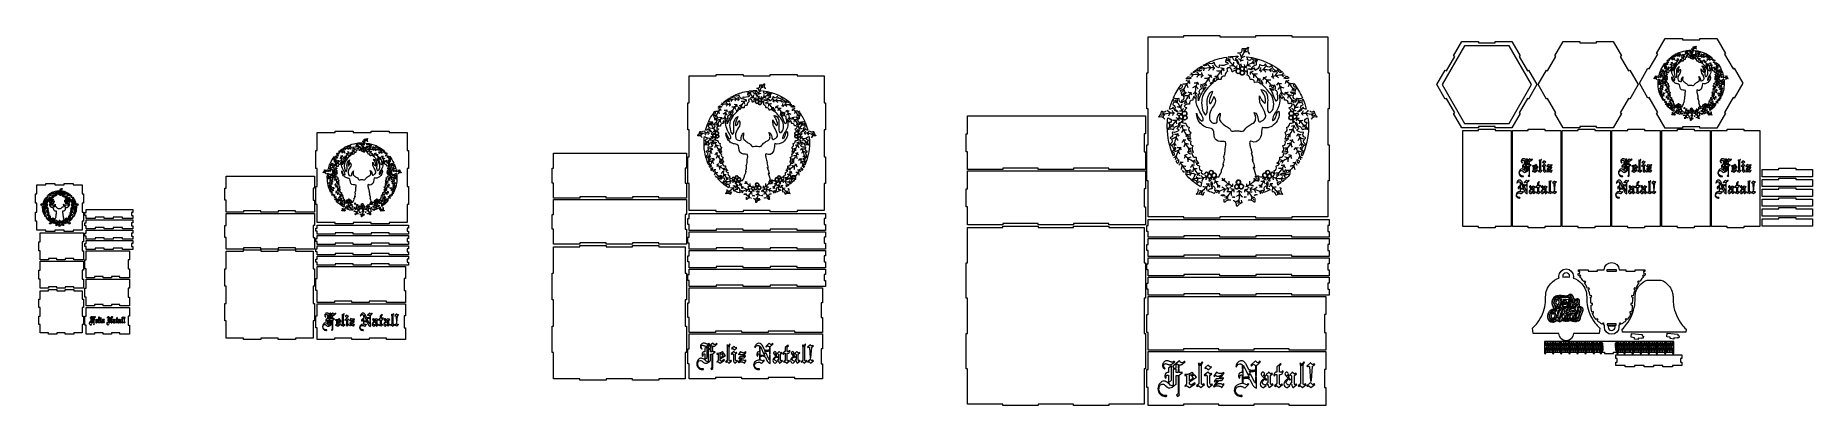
# Model space of a CAD drawing. Header units: millimetres. Extents: x -1983 to 1983, y -412 to 412.
import ezdxf

# ---------------------------------------------------------------- set-up
doc = ezdxf.new("R2010")
doc.units = ezdxf.units.MM
doc.header["$MEASUREMENT"] = 0
doc.layers.add('Camada 1', color=7, linetype='Continuous')

msp = doc.modelspace()

# ---------------------------------------------------------------- linework, layer by layer
at = {"layer": 'Camada 1', "color": 250, "lineweight": 9}
for points, knots in [([(499.9943, 249.1), (499.9943, 249.1), (499.9943, 168.9), (499.9943, 168.9), (499.9943, 168.9), (499.9943, 168.9), (496.9943, 168.9), (496.9943, 168.9), (496.9943, 168.9), (496.9943, 168.9), (496.9943, 88.7), (496.9943, 88.7), (496.9943, 88.7), (496.9943, 88.7), (499.9943, 88.7), (499.9943, 88.7), (499.9943, 88.7), (499.9943, 88.7), (499.9943, 8.5), (499.9943, 8.5), (499.9943, 8.5), (499.9943, 8.5), (580.1943, 8.5), (580.1943, 8.5), (580.1943, 8.5), (580.1943, 8.5), (580.1943, 5.5), (580.1943, 5.5), (580.1943, 5.5), (580.1943, 5.5), (660.3943, 5.5), (660.3943, 5.5), (660.3943, 5.5), (660.3943, 5.5), (660.3943, 8.5), (660.3943, 8.5), (660.3943, 8.5), (660.3943, 8.5), (740.5943, 8.5), (740.5943, 8.5), (740.5943, 8.5), (740.5943, 8.5), (740.5943, 5.5), (740.5943, 5.5), (740.5943, 5.5), (740.5943, 5.5), (820.7943, 5.5), (820.7943, 5.5), (820.7943, 5.5), (820.7943, 5.5), (820.7943, 8.5), (820.7943, 8.5), (820.7943, 8.5), (820.7943, 8.5), (900.9943, 8.5), (900.9943, 8.5), (900.9943, 8.5), (900.9943, 8.5), (900.9943, 88.7), (900.9943, 88.7), (900.9943, 88.7), (900.9943, 88.7), (903.9943, 88.7), (903.9943, 88.7), (903.9943, 88.7), (903.9943, 88.7), (903.9943, 168.9), (903.9943, 168.9), (903.9943, 168.9), (903.9943, 168.9), (900.9943, 168.9), (900.9943, 168.9), (900.9943, 168.9), (900.9943, 168.9), (900.9943, 249.1), (900.9943, 249.1), (900.9943, 249.1), (900.9943, 249.1), (903.9943, 249.1), (903.9943, 249.1), (903.9943, 249.1), (903.9943, 249.1), (903.9943, 329.3), (903.9943, 329.3), (903.9943, 329.3), (903.9943, 329.3), (900.9943, 329.3), (900.9943, 329.3), (900.9943, 329.3), (900.9943, 329.3), (900.9943, 409.5), (900.9943, 409.5), (900.9943, 409.5), (900.9943, 409.5), (820.7943, 409.5), (820.7943, 409.5), (820.7943, 409.5), (820.7943, 409.5), (820.7943, 412.5), (820.7943, 412.5), (820.7943, 412.5), (820.7943, 412.5), (740.5943, 412.5), (740.5943, 412.5), (740.5943, 412.5), (740.5943, 412.5), (740.5943, 409.5), (740.5943, 409.5), (740.5943, 409.5), (740.5943, 409.5), (660.3943, 409.5), (660.3943, 409.5), (660.3943, 409.5), (660.3943, 409.5), (660.3943, 412.5), (660.3943, 412.5), (660.3943, 412.5), (660.3943, 412.5), (580.1943, 412.5), (580.1943, 412.5), (580.1943, 412.5), (580.1943, 412.5), (580.1943, 409.5), (580.1943, 409.5), (580.1943, 409.5), (580.1943, 409.5), (499.9943, 409.5), (499.9943, 409.5), (499.9943, 409.5), (499.9943, 409.5), (499.9943, 329.3), (499.9943, 329.3), (499.9943, 329.3), (499.9943, 329.3), (496.9943, 329.3), (496.9943, 329.3), (496.9943, 329.3), (496.9943, 329.3), (496.9943, 249.1), (496.9943, 249.1), (496.9943, 249.1), (496.9943, 249.1), (499.9943, 249.1), (499.9943, 249.1)], [0, 0, 0, 0, 0.027027027, 0.027027027, 0.027027027, 0.027027027, 0.054054054, 0.054054054, 0.054054054, 0.054054054, 0.081081081, 0.081081081, 0.081081081, 0.081081081, 0.108108108, 0.108108108, 0.108108108, 0.108108108, 0.135135135, 0.135135135, 0.135135135, 0.135135135, 0.162162162, 0.162162162, 0.162162162, 0.162162162, 0.189189189, 0.189189189, 0.189189189, 0.189189189, 0.216216216, 0.216216216, 0.216216216, 0.216216216, 0.243243243, 0.243243243, 0.243243243, 0.243243243, 0.27027027, 0.27027027, 0.27027027, 0.27027027, 0.297297297, 0.297297297, 0.297297297, 0.297297297, 0.324324324, 0.324324324, 0.324324324, 0.324324324, 0.351351351, 0.351351351, 0.351351351, 0.351351351, 0.378378378, 0.378378378, 0.378378378, 0.378378378, 0.405405405, 0.405405405, 0.405405405, 0.405405405, 0.432432432, 0.432432432, 0.432432432, 0.432432432, 0.459459459, 0.459459459, 0.459459459, 0.459459459, 0.486486486, 0.486486486, 0.486486486, 0.486486486, 0.513513514, 0.513513514, 0.513513514, 0.513513514, 0.540540541, 0.540540541, 0.540540541, 0.540540541, 0.567567568, 0.567567568, 0.567567568, 0.567567568, 0.594594595, 0.594594595, 0.594594595, 0.594594595, 0.621621622, 0.621621622, 0.621621622, 0.621621622, 0.648648649, 0.648648649, 0.648648649, 0.648648649, 0.675675676, 0.675675676, 0.675675676, 0.675675676, 0.702702703, 0.702702703, 0.702702703, 0.702702703, 0.72972973, 0.72972973, 0.72972973, 0.72972973, 0.756756757, 0.756756757, 0.756756757, 0.756756757, 0.783783784, 0.783783784, 0.783783784, 0.783783784, 0.810810811, 0.810810811, 0.810810811, 0.810810811, 0.837837838, 0.837837838, 0.837837838, 0.837837838, 0.864864865, 0.864864865, 0.864864865, 0.864864865, 0.891891892, 0.891891892, 0.891891892, 0.891891892, 0.918918919, 0.918918919, 0.918918919, 0.918918919, 0.945945946, 0.945945946, 0.945945946, 0.945945946, 1, 1, 1, 1]), ([(1163.2954, 335.2557), (1163.2954, 335.2557), (1144.724, 303.089), (1144.724, 303.089), (1144.724, 303.089), (1144.724, 303.089), (1163.2954, 270.9223), (1163.2954, 270.9223), (1163.2954, 270.9223), (1163.2954, 270.9223), (1165.8935, 272.4223), (1165.8935, 272.4223), (1165.8935, 272.4223), (1165.8935, 272.4223), (1184.4649, 240.2557), (1184.4649, 240.2557), (1184.4649, 240.2557), (1184.4649, 240.2557), (1181.8669, 238.7557), (1181.8669, 238.7557), (1181.8669, 238.7557), (1181.8669, 238.7557), (1200.4383, 206.589), (1200.4383, 206.589), (1200.4383, 206.589), (1200.4383, 206.589), (1237.5812, 206.589), (1237.5812, 206.589), (1237.5812, 206.589), (1237.5812, 206.589), (1237.5812, 209.589), (1237.5812, 209.589), (1237.5812, 209.589), (1237.5812, 209.589), (1274.724, 209.589), (1274.724, 209.589), (1274.724, 209.589), (1274.724, 209.589), (1274.724, 206.589), (1274.724, 206.589), (1274.724, 206.589), (1274.724, 206.589), (1311.8669, 206.589), (1311.8669, 206.589), (1311.8669, 206.589), (1311.8669, 206.589), (1330.4383, 238.7557), (1330.4383, 238.7557), (1330.4383, 238.7557), (1330.4383, 238.7557), (1327.8403, 240.2557), (1327.8403, 240.2557), (1327.8403, 240.2557), (1327.8403, 240.2557), (1346.4117, 272.4223), (1346.4117, 272.4223), (1346.4117, 272.4223), (1346.4117, 272.4223), (1349.0098, 270.9223), (1349.0098, 270.9223), (1349.0098, 270.9223), (1349.0098, 270.9223), (1367.5812, 303.089), (1367.5812, 303.089), (1367.5812, 303.089), (1367.5812, 303.089), (1349.0098, 335.2557), (1349.0098, 335.2557), (1349.0098, 335.2557), (1349.0098, 335.2557), (1346.4117, 333.7557), (1346.4117, 333.7557), (1346.4117, 333.7557), (1346.4117, 333.7557), (1327.8403, 365.9223), (1327.8403, 365.9223), (1327.8403, 365.9223), (1327.8403, 365.9223), (1330.4383, 367.4223), (1330.4383, 367.4223), (1330.4383, 367.4223), (1330.4383, 367.4223), (1311.8669, 399.589), (1311.8669, 399.589), (1311.8669, 399.589), (1311.8669, 399.589), (1274.724, 399.589), (1274.724, 399.589), (1274.724, 399.589), (1274.724, 399.589), (1274.724, 396.589), (1274.724, 396.589), (1274.724, 396.589), (1274.724, 396.589), (1237.5812, 396.589), (1237.5812, 396.589), (1237.5812, 396.589), (1237.5812, 396.589), (1237.5812, 399.589), (1237.5812, 399.589), (1237.5812, 399.589), (1237.5812, 399.589), (1200.4383, 399.589), (1200.4383, 399.589), (1200.4383, 399.589), (1200.4383, 399.589), (1181.8669, 367.4223), (1181.8669, 367.4223), (1181.8669, 367.4223), (1181.8669, 367.4223), (1184.4649, 365.9223), (1184.4649, 365.9223), (1184.4649, 365.9223), (1184.4649, 365.9223), (1165.8935, 333.7557), (1165.8935, 333.7557), (1165.8935, 333.7557), (1165.8935, 333.7557), (1163.2954, 335.2557), (1163.2954, 335.2557)], [0, 0, 0, 0, 0.032258065, 0.032258065, 0.032258065, 0.032258065, 0.064516129, 0.064516129, 0.064516129, 0.064516129, 0.096774194, 0.096774194, 0.096774194, 0.096774194, 0.129032258, 0.129032258, 0.129032258, 0.129032258, 0.161290323, 0.161290323, 0.161290323, 0.161290323, 0.193548387, 0.193548387, 0.193548387, 0.193548387, 0.225806452, 0.225806452, 0.225806452, 0.225806452, 0.258064516, 0.258064516, 0.258064516, 0.258064516, 0.290322581, 0.290322581, 0.290322581, 0.290322581, 0.322580645, 0.322580645, 0.322580645, 0.322580645, 0.35483871, 0.35483871, 0.35483871, 0.35483871, 0.387096774, 0.387096774, 0.387096774, 0.387096774, 0.419354839, 0.419354839, 0.419354839, 0.419354839, 0.451612903, 0.451612903, 0.451612903, 0.451612903, 0.483870968, 0.483870968, 0.483870968, 0.483870968, 0.516129032, 0.516129032, 0.516129032, 0.516129032, 0.548387097, 0.548387097, 0.548387097, 0.548387097, 0.580645161, 0.580645161, 0.580645161, 0.580645161, 0.612903226, 0.612903226, 0.612903226, 0.612903226, 0.64516129, 0.64516129, 0.64516129, 0.64516129, 0.677419355, 0.677419355, 0.677419355, 0.677419355, 0.709677419, 0.709677419, 0.709677419, 0.709677419, 0.741935484, 0.741935484, 0.741935484, 0.741935484, 0.774193548, 0.774193548, 0.774193548, 0.774193548, 0.806451613, 0.806451613, 0.806451613, 0.806451613, 0.838709677, 0.838709677, 0.838709677, 0.838709677, 0.870967742, 0.870967742, 0.870967742, 0.870967742, 0.903225806, 0.903225806, 0.903225806, 0.903225806, 0.935483871, 0.935483871, 0.935483871, 0.935483871, 1, 1, 1, 1]), ([(1463.4384, 399.589), (1463.4384, 399.589), (1426.2955, 399.589), (1426.2955, 399.589), (1426.2955, 399.589), (1426.2955, 399.589), (1407.7241, 367.4223), (1407.7241, 367.4223), (1407.7241, 367.4223), (1407.7241, 367.4223), (1410.3221, 365.9223), (1410.3221, 365.9223), (1410.3221, 365.9223), (1410.3221, 365.9223), (1391.7507, 333.7557), (1391.7507, 333.7557), (1391.7507, 333.7557), (1391.7507, 333.7557), (1389.1526, 335.2557), (1389.1526, 335.2557), (1389.1526, 335.2557), (1389.1526, 335.2557), (1370.5812, 303.089), (1370.5812, 303.089), (1370.5812, 303.089), (1370.5812, 303.089), (1389.1526, 270.9223), (1389.1526, 270.9223), (1389.1526, 270.9223), (1389.1526, 270.9223), (1391.7507, 272.4223), (1391.7507, 272.4223), (1391.7507, 272.4223), (1391.7507, 272.4223), (1410.3221, 240.2557), (1410.3221, 240.2557), (1410.3221, 240.2557), (1410.3221, 240.2557), (1407.7241, 238.7557), (1407.7241, 238.7557), (1407.7241, 238.7557), (1407.7241, 238.7557), (1426.2955, 206.589), (1426.2955, 206.589), (1426.2955, 206.589), (1426.2955, 206.589), (1463.4384, 206.589), (1463.4384, 206.589), (1463.4384, 206.589), (1463.4384, 206.589), (1463.4384, 209.589), (1463.4384, 209.589), (1463.4384, 209.589), (1463.4384, 209.589), (1500.5812, 209.589), (1500.5812, 209.589), (1500.5812, 209.589), (1500.5812, 209.589), (1500.5812, 206.589), (1500.5812, 206.589), (1500.5812, 206.589), (1500.5812, 206.589), (1537.7241, 206.589), (1537.7241, 206.589), (1537.7241, 206.589), (1537.7241, 206.589), (1556.2955, 238.7557), (1556.2955, 238.7557), (1556.2955, 238.7557), (1556.2955, 238.7557), (1553.6975, 240.2557), (1553.6975, 240.2557), (1553.6975, 240.2557), (1553.6975, 240.2557), (1572.2689, 272.4223), (1572.2689, 272.4223), (1572.2689, 272.4223), (1572.2689, 272.4223), (1574.867, 270.9223), (1574.867, 270.9223), (1574.867, 270.9223), (1574.867, 270.9223), (1593.4384, 303.089), (1593.4384, 303.089), (1593.4384, 303.089), (1593.4384, 303.089), (1574.867, 335.2557), (1574.867, 335.2557), (1574.867, 335.2557), (1574.867, 335.2557), (1572.2689, 333.7557), (1572.2689, 333.7557), (1572.2689, 333.7557), (1572.2689, 333.7557), (1553.6975, 365.9223), (1553.6975, 365.9223), (1553.6975, 365.9223), (1553.6975, 365.9223), (1556.2955, 367.4223), (1556.2955, 367.4223), (1556.2955, 367.4223), (1556.2955, 367.4223), (1537.7241, 399.589), (1537.7241, 399.589), (1537.7241, 399.589), (1537.7241, 399.589), (1500.5812, 399.589), (1500.5812, 399.589), (1500.5812, 399.589), (1500.5812, 399.589), (1500.5812, 396.589), (1500.5812, 396.589), (1500.5812, 396.589), (1500.5812, 396.589), (1463.4384, 396.589), (1463.4384, 396.589), (1463.4384, 396.589), (1463.4384, 396.589), (1463.4384, 399.589), (1463.4384, 399.589)], [0, 0, 0, 0, 0.032258065, 0.032258065, 0.032258065, 0.032258065, 0.064516129, 0.064516129, 0.064516129, 0.064516129, 0.096774194, 0.096774194, 0.096774194, 0.096774194, 0.129032258, 0.129032258, 0.129032258, 0.129032258, 0.161290323, 0.161290323, 0.161290323, 0.161290323, 0.193548387, 0.193548387, 0.193548387, 0.193548387, 0.225806452, 0.225806452, 0.225806452, 0.225806452, 0.258064516, 0.258064516, 0.258064516, 0.258064516, 0.290322581, 0.290322581, 0.290322581, 0.290322581, 0.322580645, 0.322580645, 0.322580645, 0.322580645, 0.35483871, 0.35483871, 0.35483871, 0.35483871, 0.387096774, 0.387096774, 0.387096774, 0.387096774, 0.419354839, 0.419354839, 0.419354839, 0.419354839, 0.451612903, 0.451612903, 0.451612903, 0.451612903, 0.483870968, 0.483870968, 0.483870968, 0.483870968, 0.516129032, 0.516129032, 0.516129032, 0.516129032, 0.548387097, 0.548387097, 0.548387097, 0.548387097, 0.580645161, 0.580645161, 0.580645161, 0.580645161, 0.612903226, 0.612903226, 0.612903226, 0.612903226, 0.64516129, 0.64516129, 0.64516129, 0.64516129, 0.677419355, 0.677419355, 0.677419355, 0.677419355, 0.709677419, 0.709677419, 0.709677419, 0.709677419, 0.741935484, 0.741935484, 0.741935484, 0.741935484, 0.774193548, 0.774193548, 0.774193548, 0.774193548, 0.806451613, 0.806451613, 0.806451613, 0.806451613, 0.838709677, 0.838709677, 0.838709677, 0.838709677, 0.870967742, 0.870967742, 0.870967742, 0.870967742, 0.903225806, 0.903225806, 0.903225806, 0.903225806, 0.935483871, 0.935483871, 0.935483871, 0.935483871, 1, 1, 1, 1]), ([(1769.6433, 206.0891), (1769.6433, 206.0891), (1788.8883, 239.4223), (1788.8883, 239.4223), (1788.8883, 239.4223), (1788.8883, 239.4223), (1786.2903, 240.9223), (1786.2903, 240.9223), (1786.2903, 240.9223), (1786.2903, 240.9223), (1805.5353, 274.2557), (1805.5353, 274.2557), (1805.5353, 274.2557), (1805.5353, 274.2557), (1808.1333, 272.7557), (1808.1333, 272.7557), (1808.1333, 272.7557), (1808.1333, 272.7557), (1827.3784, 306.089), (1827.3784, 306.089), (1827.3784, 306.089), (1827.3784, 306.089), (1808.1333, 339.4223), (1808.1333, 339.4223), (1808.1333, 339.4223), (1808.1333, 339.4223), (1805.5353, 337.9223), (1805.5353, 337.9223), (1805.5353, 337.9223), (1805.5353, 337.9223), (1786.2903, 371.2556), (1786.2903, 371.2556), (1786.2903, 371.2556), (1786.2903, 371.2556), (1788.8883, 372.7556), (1788.8883, 372.7556), (1788.8883, 372.7556), (1788.8883, 372.7556), (1769.6433, 406.0889), (1769.6433, 406.0889), (1769.6433, 406.0889), (1769.6433, 406.0889), (1731.1534, 406.0889), (1731.1534, 406.0889), (1731.1534, 406.0889), (1731.1534, 406.0889), (1731.1534, 403.0889), (1731.1534, 403.0889), (1731.1534, 403.0889), (1731.1534, 403.0889), (1692.6634, 403.0889), (1692.6634, 403.0889), (1692.6634, 403.0889), (1692.6634, 403.0889), (1692.6634, 406.0889), (1692.6634, 406.0889), (1692.6634, 406.0889), (1692.6634, 406.0889), (1654.1734, 406.0889), (1654.1734, 406.0889), (1654.1734, 406.0889), (1654.1734, 406.0889), (1634.9285, 372.7556), (1634.9285, 372.7556), (1634.9285, 372.7556), (1634.9285, 372.7556), (1637.5265, 371.2556), (1637.5265, 371.2556), (1637.5265, 371.2556), (1637.5265, 371.2556), (1618.2815, 337.9223), (1618.2815, 337.9223), (1618.2815, 337.9223), (1618.2815, 337.9223), (1615.6835, 339.4223), (1615.6835, 339.4223), (1615.6835, 339.4223), (1615.6835, 339.4223), (1596.4384, 306.089), (1596.4384, 306.089), (1596.4384, 306.089), (1596.4384, 306.089), (1615.6835, 272.7557), (1615.6835, 272.7557), (1615.6835, 272.7557), (1615.6835, 272.7557), (1618.2815, 274.2557), (1618.2815, 274.2557), (1618.2815, 274.2557), (1618.2815, 274.2557), (1637.5265, 240.9223), (1637.5265, 240.9223), (1637.5265, 240.9223), (1637.5265, 240.9223), (1634.9285, 239.4223), (1634.9285, 239.4223), (1634.9285, 239.4223), (1634.9285, 239.4223), (1654.1734, 206.0891), (1654.1734, 206.0891), (1654.1734, 206.0891), (1654.1734, 206.0891), (1692.6634, 206.0891), (1692.6634, 206.0891), (1692.6634, 206.0891), (1692.6634, 206.0891), (1692.6634, 209.0891), (1692.6634, 209.0891), (1692.6634, 209.0891), (1692.6634, 209.0891), (1731.1534, 209.0891), (1731.1534, 209.0891), (1731.1534, 209.0891), (1731.1534, 209.0891), (1731.1534, 206.0891), (1731.1534, 206.0891), (1731.1534, 206.0891), (1731.1534, 206.0891), (1769.6433, 206.0891), (1769.6433, 206.0891)], [0, 0, 0, 0, 0.032258065, 0.032258065, 0.032258065, 0.032258065, 0.064516129, 0.064516129, 0.064516129, 0.064516129, 0.096774194, 0.096774194, 0.096774194, 0.096774194, 0.129032258, 0.129032258, 0.129032258, 0.129032258, 0.161290323, 0.161290323, 0.161290323, 0.161290323, 0.193548387, 0.193548387, 0.193548387, 0.193548387, 0.225806452, 0.225806452, 0.225806452, 0.225806452, 0.258064516, 0.258064516, 0.258064516, 0.258064516, 0.290322581, 0.290322581, 0.290322581, 0.290322581, 0.322580645, 0.322580645, 0.322580645, 0.322580645, 0.35483871, 0.35483871, 0.35483871, 0.35483871, 0.387096774, 0.387096774, 0.387096774, 0.387096774, 0.419354839, 0.419354839, 0.419354839, 0.419354839, 0.451612903, 0.451612903, 0.451612903, 0.451612903, 0.483870968, 0.483870968, 0.483870968, 0.483870968, 0.516129032, 0.516129032, 0.516129032, 0.516129032, 0.548387097, 0.548387097, 0.548387097, 0.548387097, 0.580645161, 0.580645161, 0.580645161, 0.580645161, 0.612903226, 0.612903226, 0.612903226, 0.612903226, 0.64516129, 0.64516129, 0.64516129, 0.64516129, 0.677419355, 0.677419355, 0.677419355, 0.677419355, 0.709677419, 0.709677419, 0.709677419, 0.709677419, 0.741935484, 0.741935484, 0.741935484, 0.741935484, 0.774193548, 0.774193548, 0.774193548, 0.774193548, 0.806451613, 0.806451613, 0.806451613, 0.806451613, 0.838709677, 0.838709677, 0.838709677, 0.838709677, 0.870967742, 0.870967742, 0.870967742, 0.870967742, 0.903225806, 0.903225806, 0.903225806, 0.903225806, 0.935483871, 0.935483871, 0.935483871, 0.935483871, 1, 1, 1, 1]), ([(700.239, 373.0439), (700.2949, 373.5064), (700.7874, 373.9539), (701.2488, 373.8174), (701.2488, 373.8174), (706.7768, 372.1861), (711.6971, 376.5965), (710.0774, 382.3494), (710.0774, 382.3494), (709.9053, 382.9587), (710.3251, 383.5632), (710.994, 383.4762), (710.994, 383.4762), (715.4866, 382.8931), (719.4513, 383.7941), (723.2328, 386.2908), (723.2328, 386.2908), (724.0034, 386.7998), (724.7264, 385.9102), (724.2872, 385.1934), (724.2872, 385.1934), (721.6928, 380.9605), (722.187, 375.8739), (725.3622, 372.106), (725.3622, 372.106), (725.5925, 371.8326), (725.5464, 371.4405), (725.343, 371.1751)], [0, 0, 0, 0, 0.125, 0.125, 0.125, 0.125, 0.25, 0.25, 0.25, 0.25, 0.375, 0.375, 0.375, 0.375, 0.5, 0.5, 0.5, 0.5, 0.625, 0.625, 0.625, 0.625, 0.75, 0.75, 0.75, 0.75, 1, 1, 1, 1]), ([(712.3599, 357.3022), (710.6954, 357.0509), (708.9033, 356.5604), (706.9831, 355.8311), (706.9831, 355.8311), (705.8121, 358.1783), (704.1867, 359.9631), (702.1067, 361.1857)], [0, 0, 0, 0, 0.333333333, 0.333333333, 0.333333333, 0.333333333, 1, 1, 1, 1]), ([(1156.271, 303.089), (1156.271, 303.089), (1206.2118, 389.589), (1206.2118, 389.589), (1206.2118, 389.589), (1206.2118, 389.589), (1306.0934, 389.589), (1306.0934, 389.589), (1306.0934, 389.589), (1306.0934, 389.589), (1356.0342, 303.089), (1356.0342, 303.089), (1356.0342, 303.089), (1356.0342, 303.089), (1306.0934, 216.589), (1306.0934, 216.589), (1306.0934, 216.589), (1306.0934, 216.589), (1206.2118, 216.589), (1206.2118, 216.589), (1206.2118, 216.589), (1206.2118, 216.589), (1156.271, 303.089), (1156.271, 303.089)], [0, 0, 0, 0, 0.142857143, 0.142857143, 0.142857143, 0.142857143, 0.285714286, 0.285714286, 0.285714286, 0.285714286, 0.428571429, 0.428571429, 0.428571429, 0.428571429, 0.571428571, 0.571428571, 0.571428571, 0.571428571, 0.714285714, 0.714285714, 0.714285714, 0.714285714, 1, 1, 1, 1]), ([(1673.542, 357.567), (1674.0011, 358.2073), (1674.587, 358.8499), (1675.2997, 359.4951), (1675.2997, 359.4951), (1674.5706, 360.4829), (1674.1726, 361.5403), (1674.1058, 362.6677)], [0, 0, 0, 0, 0.333333333, 0.333333333, 0.333333333, 0.333333333, 1, 1, 1, 1]), ([(1684.7686, 357.0523), (1684.4655, 357.7796), (1684.2272, 358.6159), (1684.0535, 359.5615), (1684.0535, 359.5615), (1682.8299, 359.461), (1681.7212, 359.6788), (1680.7273, 360.2149)], [0, 0, 0, 0, 0.333333333, 0.333333333, 0.333333333, 0.333333333, 1, 1, 1, 1]), ([(1685.9273, 365.2397), (1686.3037, 365.9318), (1686.8058, 366.6419), (1687.4334, 367.3701), (1687.4334, 367.3701), (1686.5879, 368.2603), (1686.0624, 369.2605), (1685.8568, 370.371)], [0, 0, 0, 0, 0.333333333, 0.333333333, 0.333333333, 0.333333333, 1, 1, 1, 1]), ([(1697.6719, 364.1101), (1697.436, 364.8619), (1697.2746, 365.7164), (1697.1873, 366.6738), (1697.1873, 366.6738), (1695.9596, 366.6848), (1694.8753, 367.0022), (1693.9341, 367.6263)], [0, 0, 0, 0, 0.333333333, 0.333333333, 0.333333333, 0.333333333, 1, 1, 1, 1]), ([(1710.7876, 369.9311), (1710.5955, 369.167), (1710.4837, 368.3046), (1710.4518, 367.3437), (1710.4518, 367.3437), (1709.2268, 367.2619), (1708.1626, 366.8824), (1707.259, 366.205)], [0, 0, 0, 0, 0.333333333, 0.333333333, 0.333333333, 0.333333333, 1, 1, 1, 1]), ([(1711.7891, 382.8185), (1711.8152, 383.0349), (1712.0458, 383.2444), (1712.2617, 383.1805), (1712.2617, 383.1805), (1714.8491, 382.417), (1717.152, 384.4813), (1716.3939, 387.1739), (1716.3939, 387.1739), (1716.3134, 387.4591), (1716.5099, 387.742), (1716.8229, 387.7013), (1716.8229, 387.7013), (1718.9257, 387.4284), (1720.7814, 387.8501), (1722.5513, 389.0187), (1722.5513, 389.0187), (1722.912, 389.2569), (1723.2504, 388.8406), (1723.0448, 388.5051), (1723.0448, 388.5051), (1721.8305, 386.5239), (1722.0618, 384.1431), (1723.548, 382.3795), (1723.548, 382.3795), (1723.6558, 382.2516), (1723.6342, 382.068), (1723.539, 381.9438)], [0, 0, 0, 0, 0.125, 0.125, 0.125, 0.125, 0.25, 0.25, 0.25, 0.25, 0.375, 0.375, 0.375, 0.375, 0.5, 0.5, 0.5, 0.5, 0.625, 0.625, 0.625, 0.625, 0.75, 0.75, 0.75, 0.75, 1, 1, 1, 1]), ([(1717.4622, 375.4506), (1716.6832, 375.333), (1715.8444, 375.1034), (1714.9456, 374.7621), (1714.9456, 374.7621), (1714.3975, 375.8606), (1713.6368, 376.696), (1712.6632, 377.2683)], [0, 0, 0, 0, 0.333333333, 0.333333333, 0.333333333, 0.333333333, 1, 1, 1, 1]), ([(1718.7045, 367.8679), (1720.9182, 370.0665), (1723.9279, 371.8147), (1727.7338, 373.1116), (1727.7338, 373.1116), (1728.4666, 373.3614), (1730.4727, 373.9396), (1731.1977, 375.1216)], [0, 0, 0, 0, 0.333333333, 0.333333333, 0.333333333, 0.333333333, 1, 1, 1, 1]), ([(1721.2267, 367.3225), (1720.6057, 367.6635), (1719.8808, 367.9569), (1719.0521, 368.2033), (1719.0521, 368.2033), (1719.2596, 369.2877), (1719.1716, 370.2999), (1718.7878, 371.2401)], [0, 0, 0, 0, 0.333333333, 0.333333333, 0.333333333, 0.333333333, 1, 1, 1, 1]), ([(1724.8998, 360.6556), (1725.058, 361.4274), (1725.1317, 362.2939), (1725.1211, 363.2552), (1725.1211, 363.2552), (1726.3413, 363.391), (1727.3878, 363.8171), (1728.2606, 364.5336)], [0, 0, 0, 0, 0.333333333, 0.333333333, 0.333333333, 0.333333333, 1, 1, 1, 1]), ([(1736.4686, 362.9737), (1736.0237, 363.6239), (1735.452, 364.2792), (1734.7536, 364.9398), (1734.7536, 364.9398), (1735.5042, 365.9114), (1735.9253, 366.9599), (1736.0169, 368.0854)], [0, 0, 0, 0, 0.333333333, 0.333333333, 0.333333333, 0.333333333, 1, 1, 1, 1]), ([(1738.4539, 354.9465), (1738.6814, 355.7008), (1738.8334, 356.5571), (1738.9101, 357.5154), (1738.9101, 357.5154), (1740.1376, 357.5399), (1741.2184, 357.8693), (1742.1526, 358.5037)], [0, 0, 0, 0, 0.333333333, 0.333333333, 0.333333333, 0.333333333, 1, 1, 1, 1]), ([(1749.5699, 356.6002), (1749.0481, 357.1905), (1748.3999, 357.7702), (1747.6252, 358.3396), (1747.6252, 358.3396), (1748.2501, 359.3964), (1748.5385, 360.4888), (1748.4904, 361.6171)], [0, 0, 0, 0, 0.333333333, 0.333333333, 0.333333333, 0.333333333, 1, 1, 1, 1]), ([(-523.7925, 202.5711), (-523.7925, 202.5711), (-523.7925, 142.3711), (-523.7925, 142.3711), (-523.7925, 142.3711), (-523.7925, 142.3711), (-526.7925, 142.3711), (-526.7925, 142.3711), (-526.7925, 142.3711), (-526.7925, 142.3711), (-526.7925, 82.1711), (-526.7925, 82.1711), (-526.7925, 82.1711), (-526.7925, 82.1711), (-523.7925, 82.1711), (-523.7925, 82.1711), (-523.7925, 82.1711), (-523.7925, 82.1711), (-523.7925, 21.9711), (-523.7925, 21.9711), (-523.7925, 21.9711), (-523.7925, 21.9711), (-463.5925, 21.9711), (-463.5925, 21.9711), (-463.5925, 21.9711), (-463.5925, 21.9711), (-463.5925, 18.9711), (-463.5925, 18.9711), (-463.5925, 18.9711), (-463.5925, 18.9711), (-403.3925, 18.9711), (-403.3925, 18.9711), (-403.3925, 18.9711), (-403.3925, 18.9711), (-403.3925, 21.9711), (-403.3925, 21.9711), (-403.3925, 21.9711), (-403.3925, 21.9711), (-343.1925, 21.9711), (-343.1925, 21.9711), (-343.1925, 21.9711), (-343.1925, 21.9711), (-343.1925, 18.9711), (-343.1925, 18.9711), (-343.1925, 18.9711), (-343.1925, 18.9711), (-282.9925, 18.9711), (-282.9925, 18.9711), (-282.9925, 18.9711), (-282.9925, 18.9711), (-282.9925, 21.9711), (-282.9925, 21.9711), (-282.9925, 21.9711), (-282.9925, 21.9711), (-222.7925, 21.9711), (-222.7925, 21.9711), (-222.7925, 21.9711), (-222.7925, 21.9711), (-222.7925, 82.1711), (-222.7925, 82.1711), (-222.7925, 82.1711), (-222.7925, 82.1711), (-219.7925, 82.1711), (-219.7925, 82.1711), (-219.7925, 82.1711), (-219.7925, 82.1711), (-219.7925, 142.3711), (-219.7925, 142.3711), (-219.7925, 142.3711), (-219.7925, 142.3711), (-222.7925, 142.3711), (-222.7925, 142.3711), (-222.7925, 142.3711), (-222.7925, 142.3711), (-222.7925, 202.5711), (-222.7925, 202.5711), (-222.7925, 202.5711), (-222.7925, 202.5711), (-219.7925, 202.5711), (-219.7925, 202.5711), (-219.7925, 202.5711), (-219.7925, 202.5711), (-219.7925, 262.7711), (-219.7925, 262.7711), (-219.7925, 262.7711), (-219.7925, 262.7711), (-222.7925, 262.7711), (-222.7925, 262.7711), (-222.7925, 262.7711), (-222.7925, 262.7711), (-222.7925, 322.9711), (-222.7925, 322.9711), (-222.7925, 322.9711), (-222.7925, 322.9711), (-282.9925, 322.9711), (-282.9925, 322.9711), (-282.9925, 322.9711), (-282.9925, 322.9711), (-282.9925, 325.9711), (-282.9925, 325.9711), (-282.9925, 325.9711), (-282.9925, 325.9711), (-343.1925, 325.9711), (-343.1925, 325.9711), (-343.1925, 325.9711), (-343.1925, 325.9711), (-343.1925, 322.9711), (-343.1925, 322.9711), (-343.1925, 322.9711), (-343.1925, 322.9711), (-403.3925, 322.9711), (-403.3925, 322.9711), (-403.3925, 322.9711), (-403.3925, 322.9711), (-403.3925, 325.9711), (-403.3925, 325.9711), (-403.3925, 325.9711), (-403.3925, 325.9711), (-463.5925, 325.9711), (-463.5925, 325.9711), (-463.5925, 325.9711), (-463.5925, 325.9711), (-463.5925, 322.9711), (-463.5925, 322.9711), (-463.5925, 322.9711), (-463.5925, 322.9711), (-523.7925, 322.9711), (-523.7925, 322.9711), (-523.7925, 322.9711), (-523.7925, 322.9711), (-523.7925, 262.7711), (-523.7925, 262.7711), (-523.7925, 262.7711), (-523.7925, 262.7711), (-526.7925, 262.7711), (-526.7925, 262.7711), (-526.7925, 262.7711), (-526.7925, 262.7711), (-526.7925, 202.5711), (-526.7925, 202.5711), (-526.7925, 202.5711), (-526.7925, 202.5711), (-523.7925, 202.5711), (-523.7925, 202.5711)], [0, 0, 0, 0, 0.027027027, 0.027027027, 0.027027027, 0.027027027, 0.054054054, 0.054054054, 0.054054054, 0.054054054, 0.081081081, 0.081081081, 0.081081081, 0.081081081, 0.108108108, 0.108108108, 0.108108108, 0.108108108, 0.135135135, 0.135135135, 0.135135135, 0.135135135, 0.162162162, 0.162162162, 0.162162162, 0.162162162, 0.189189189, 0.189189189, 0.189189189, 0.189189189, 0.216216216, 0.216216216, 0.216216216, 0.216216216, 0.243243243, 0.243243243, 0.243243243, 0.243243243, 0.27027027, 0.27027027, 0.27027027, 0.27027027, 0.297297297, 0.297297297, 0.297297297, 0.297297297, 0.324324324, 0.324324324, 0.324324324, 0.324324324, 0.351351351, 0.351351351, 0.351351351, 0.351351351, 0.378378378, 0.378378378, 0.378378378, 0.378378378, 0.405405405, 0.405405405, 0.405405405, 0.405405405, 0.432432432, 0.432432432, 0.432432432, 0.432432432, 0.459459459, 0.459459459, 0.459459459, 0.459459459, 0.486486486, 0.486486486, 0.486486486, 0.486486486, 0.513513514, 0.513513514, 0.513513514, 0.513513514, 0.540540541, 0.540540541, 0.540540541, 0.540540541, 0.567567568, 0.567567568, 0.567567568, 0.567567568, 0.594594595, 0.594594595, 0.594594595, 0.594594595, 0.621621622, 0.621621622, 0.621621622, 0.621621622, 0.648648649, 0.648648649, 0.648648649, 0.648648649, 0.675675676, 0.675675676, 0.675675676, 0.675675676, 0.702702703, 0.702702703, 0.702702703, 0.702702703, 0.72972973, 0.72972973, 0.72972973, 0.72972973, 0.756756757, 0.756756757, 0.756756757, 0.756756757, 0.783783784, 0.783783784, 0.783783784, 0.783783784, 0.810810811, 0.810810811, 0.810810811, 0.810810811, 0.837837838, 0.837837838, 0.837837838, 0.837837838, 0.864864865, 0.864864865, 0.864864865, 0.864864865, 0.891891892, 0.891891892, 0.891891892, 0.891891892, 0.918918919, 0.918918919, 0.918918919, 0.918918919, 0.945945946, 0.945945946, 0.945945946, 0.945945946, 1, 1, 1, 1]), ([(618.5233, 319.0935), (619.5041, 320.4616), (620.756, 321.8345), (622.2787, 323.213), (622.2787, 323.213), (620.721, 325.3234), (619.8707, 327.5827), (619.7278, 329.9912)], [0, 0, 0, 0, 0.333333333, 0.333333333, 0.333333333, 0.333333333, 1, 1, 1, 1]), ([(642.5092, 317.9939), (641.8616, 319.5477), (641.3525, 321.3346), (640.9813, 323.3547), (640.9813, 323.3547), (638.367, 323.1401), (635.9983, 323.6054), (633.8747, 324.7509)], [0, 0, 0, 0, 0.333333333, 0.333333333, 0.333333333, 0.333333333, 1, 1, 1, 1]), ([(644.9846, 335.4865), (645.789, 336.9652), (646.8617, 338.4822), (648.2027, 340.0381), (648.2027, 340.0381), (646.3962, 341.94), (645.2734, 344.077), (644.8342, 346.4495)], [0, 0, 0, 0, 0.333333333, 0.333333333, 0.333333333, 0.333333333, 1, 1, 1, 1]), ([(670.0773, 333.0731), (669.5733, 334.6792), (669.2284, 336.5049), (669.042, 338.5504), (669.042, 338.5504), (666.419, 338.5738), (664.1023, 339.2521), (662.0914, 340.5855)], [0, 0, 0, 0, 0.333333333, 0.333333333, 0.333333333, 0.333333333, 1, 1, 1, 1]), ([(698.0994, 345.5097), (697.689, 343.8771), (697.4501, 342.0346), (697.382, 339.9817), (697.382, 339.9817), (694.7647, 339.807), (692.491, 338.9961), (690.5604, 337.5489)], [0, 0, 0, 0, 0.333333333, 0.333333333, 0.333333333, 0.333333333, 1, 1, 1, 1]), ([(715.0139, 341.1017), (719.7437, 345.799), (726.174, 349.5341), (734.3053, 352.3049), (734.3053, 352.3049), (735.871, 352.8387), (740.157, 354.0739), (741.706, 356.5992)], [0, 0, 0, 0, 0.333333333, 0.333333333, 0.333333333, 0.333333333, 1, 1, 1, 1]), ([(720.4028, 339.9365), (719.0759, 340.6649), (717.5271, 341.2917), (715.7567, 341.8182), (715.7567, 341.8182), (716.2001, 344.135), (716.0119, 346.2976), (715.192, 348.3064)], [0, 0, 0, 0, 0.333333333, 0.333333333, 0.333333333, 0.333333333, 1, 1, 1, 1]), ([(728.2503, 325.6923), (728.5883, 327.3414), (728.7458, 329.1927), (728.7233, 331.2465), (728.7233, 331.2465), (731.3303, 331.5366), (733.566, 332.4469), (735.4309, 333.9779)], [0, 0, 0, 0, 0.333333333, 0.333333333, 0.333333333, 0.333333333, 1, 1, 1, 1]), ([(752.9675, 330.6449), (752.0169, 332.0342), (750.7954, 333.4343), (749.3033, 334.8457), (749.3033, 334.8457), (750.9069, 336.9215), (751.8066, 339.1616), (752.0022, 341.5664)], [0, 0, 0, 0, 0.333333333, 0.333333333, 0.333333333, 0.333333333, 1, 1, 1, 1]), ([(757.209, 313.4948), (757.6952, 315.1064), (758.0199, 316.9358), (758.1838, 318.9832), (758.1838, 318.9832), (760.8063, 319.0356), (763.1155, 319.7393), (765.1115, 321.0948)], [0, 0, 0, 0, 0.333333333, 0.333333333, 0.333333333, 0.333333333, 1, 1, 1, 1]), ([(780.9587, 317.0279), (779.8438, 318.2892), (778.4588, 319.5277), (776.8038, 320.7441), (776.8038, 320.7441), (778.1388, 323.002), (778.755, 325.336), (778.6522, 327.7466)], [0, 0, 0, 0, 0.333333333, 0.333333333, 0.333333333, 0.333333333, 1, 1, 1, 1]), ([(1635.5113, 314.0065), (1635.4967, 314.0207), (1635.4833, 314.0368), (1635.4714, 314.0546), (1635.4714, 314.0546), (1634.1889, 315.9715), (1631.9657, 316.8536), (1629.7254, 316.2362), (1629.7254, 316.2362), (1629.346, 316.1317), (1629.0398, 316.5723), (1629.3688, 316.8528), (1629.3688, 316.8528), (1630.9821, 318.2294), (1631.9018, 319.8954), (1632.2225, 321.9915), (1632.2225, 321.9915), (1632.2702, 322.3035), (1632.5965, 322.414), (1632.8483, 322.2574), (1632.8483, 322.2574), (1634.3452, 321.3285), (1635.9393, 321.6355), (1636.9103, 322.6637)], [0, 0, 0, 0, 0.142857143, 0.142857143, 0.142857143, 0.142857143, 0.285714286, 0.285714286, 0.285714286, 0.285714286, 0.428571429, 0.428571429, 0.428571429, 0.428571429, 0.571428571, 0.571428571, 0.571428571, 0.571428571, 0.714285714, 0.714285714, 0.714285714, 0.714285714, 1, 1, 1, 1]), ([(1643.8159, 317.981), (1644.1449, 318.697), (1644.598, 319.4392), (1645.1751, 320.2081), (1645.1751, 320.2081), (1644.2715, 321.0393), (1643.6798, 322.0018), (1643.3998, 323.0959)], [0, 0, 0, 0, 0.333333333, 0.333333333, 0.333333333, 0.333333333, 1, 1, 1, 1]), ([(1650.9694, 322.8639), (1651.7568, 322.8366), (1652.6164, 322.705), (1653.5485, 322.4693), (1653.5485, 322.4693), (1653.9666, 323.6236), (1654.6263, 324.5409), (1655.5276, 325.2213)], [0, 0, 0, 0, 0.333333333, 0.333333333, 0.333333333, 0.333333333, 1, 1, 1, 1]), ([(1661.9427, 351.139), (1661.6233, 351.8592), (1661.3662, 352.69), (1661.1712, 353.6314), (1661.1712, 353.6314), (1659.9502, 353.5034), (1658.8369, 353.6961), (1657.8311, 354.2097)], [0, 0, 0, 0, 0.333333333, 0.333333333, 0.333333333, 0.333333333, 1, 1, 1, 1]), ([(1663.9204, 339.0911), (1663.601, 339.8113), (1663.3439, 340.6421), (1663.1489, 341.5835), (1663.1489, 341.5835), (1661.9279, 341.4555), (1660.8146, 341.6482), (1659.8088, 342.1619)], [0, 0, 0, 0, 0.333333333, 0.333333333, 0.333333333, 0.333333333, 1, 1, 1, 1]), ([(1671.2632, 350.2073), (1670.6969, 350.7551), (1670.147, 351.4288), (1669.613, 352.2282), (1669.613, 352.2282), (1668.5292, 351.6515), (1667.4249, 351.4125), (1666.2999, 351.5113)], [0, 0, 0, 0, 0.333333333, 0.333333333, 0.333333333, 0.333333333, 1, 1, 1, 1]), ([(1752.5854, 349.5104), (1753.093, 350.1129), (1753.5716, 350.839), (1754.0215, 351.6886), (1754.0215, 351.6886), (1755.1583, 351.2251), (1756.2812, 351.0997), (1757.3903, 351.3124)], [0, 0, 0, 0, 0.333333333, 0.333333333, 0.333333333, 0.333333333, 1, 1, 1, 1]), ([(1761.0205, 339.1985), (1761.265, 339.9475), (1761.4363, 340.8001), (1761.5346, 341.7565), (1761.5346, 341.7565), (1762.7623, 341.7533), (1763.8502, 342.0583), (1764.7985, 342.6715)], [0, 0, 0, 0, 0.333333333, 0.333333333, 0.333333333, 0.333333333, 1, 1, 1, 1]), ([(1761.7628, 351.3851), (1762.0073, 352.134), (1762.1785, 352.9866), (1762.2768, 353.943), (1762.2768, 353.943), (1763.5045, 353.9398), (1764.5925, 354.2448), (1765.5408, 354.858)], [0, 0, 0, 0, 0.333333333, 0.333333333, 0.333333333, 0.333333333, 1, 1, 1, 1]), ([(1772.8478, 322.8639), (1772.0604, 322.8366), (1771.2008, 322.705), (1770.2688, 322.4693), (1770.2688, 322.4693), (1769.8506, 323.6236), (1769.1909, 324.5409), (1768.2896, 325.2213)], [0, 0, 0, 0, 0.333333333, 0.333333333, 0.333333333, 0.333333333, 1, 1, 1, 1]), ([(1780.0013, 317.981), (1779.6723, 318.697), (1779.2192, 319.4392), (1778.6421, 320.2081), (1778.6421, 320.2081), (1779.5457, 321.0393), (1780.1374, 322.0018), (1780.4174, 323.0959)], [0, 0, 0, 0, 0.333333333, 0.333333333, 0.333333333, 0.333333333, 1, 1, 1, 1]), ([(1786.9066, 322.664), (1787.8776, 321.6355), (1789.472, 321.3284), (1790.969, 322.2574), (1790.969, 322.2574), (1791.2207, 322.414), (1791.5471, 322.3035), (1791.5947, 321.9915), (1791.5947, 321.9915), (1791.9154, 319.8954), (1792.835, 318.2294), (1794.4485, 316.8528), (1794.4485, 316.8528), (1794.7773, 316.5723), (1794.4712, 316.1317), (1794.0919, 316.2362), (1794.0919, 316.2362), (1791.8516, 316.8536), (1789.6283, 315.9715), (1788.3458, 314.0546), (1788.3458, 314.0546), (1788.3338, 314.0367), (1788.3204, 314.0207), (1788.3058, 314.0064)], [0, 0, 0, 0, 0.142857143, 0.142857143, 0.142857143, 0.142857143, 0.285714286, 0.285714286, 0.285714286, 0.285714286, 0.428571429, 0.428571429, 0.428571429, 0.428571429, 0.571428571, 0.571428571, 0.571428571, 0.571428571, 0.714285714, 0.714285714, 0.714285714, 0.714285714, 1, 1, 1, 1]), ([(-373.483, 294.9315), (-373.4413, 295.2767), (-373.0737, 295.6108), (-372.7292, 295.5089), (-372.7292, 295.5089), (-368.6027, 294.2912), (-364.9298, 297.5834), (-366.1389, 301.8778), (-366.1389, 301.8778), (-366.2674, 302.3327), (-365.954, 302.7839), (-365.4547, 302.719), (-365.4547, 302.719), (-362.1011, 302.2837), (-359.1415, 302.9563), (-356.3186, 304.8201), (-356.3186, 304.8201), (-355.7434, 305.2), (-355.2037, 304.536), (-355.5316, 304.0009), (-355.5316, 304.0009), (-357.4682, 300.8411), (-357.0993, 297.044), (-354.7291, 294.2314), (-354.7291, 294.2314), (-354.5572, 294.0273), (-354.5916, 293.7346), (-354.7434, 293.5365)], [0, 0, 0, 0, 0.125, 0.125, 0.125, 0.125, 0.25, 0.25, 0.25, 0.25, 0.375, 0.375, 0.375, 0.375, 0.5, 0.5, 0.5, 0.5, 0.625, 0.625, 0.625, 0.625, 0.75, 0.75, 0.75, 0.75, 1, 1, 1, 1]), ([(-364.4351, 283.1806), (-365.6776, 282.993), (-367.0153, 282.6269), (-368.4487, 282.0825), (-368.4487, 282.0825), (-369.3229, 283.8346), (-370.5362, 285.167), (-372.0889, 286.0796)], [0, 0, 0, 0, 0.333333333, 0.333333333, 0.333333333, 0.333333333, 1, 1, 1, 1]), ([(-362.4539, 271.0873), (-358.9232, 274.5938), (-354.1232, 277.3819), (-348.0533, 279.4502), (-348.0533, 279.4502), (-346.8845, 279.8488), (-343.6851, 280.7708), (-342.5288, 282.6559)], [0, 0, 0, 0, 0.333333333, 0.333333333, 0.333333333, 0.333333333, 1, 1, 1, 1]), ([(593.7411, 305.3599), (593.0587, 306.8987), (592.5095, 308.6736), (592.0928, 310.6849), (592.0928, 310.6849), (589.484, 310.4114), (587.1054, 310.8232), (584.9566, 311.9206)], [0, 0, 0, 0, 0.333333333, 0.333333333, 0.333333333, 0.333333333, 1, 1, 1, 1]), ([(597.9665, 279.6193), (597.2841, 281.1581), (596.7349, 282.9331), (596.3182, 284.9444), (596.3182, 284.9444), (593.7094, 284.6709), (591.3308, 285.0827), (589.182, 286.18)], [0, 0, 0, 0, 0.333333333, 0.333333333, 0.333333333, 0.333333333, 1, 1, 1, 1]), ([(613.6545, 303.3693), (612.4447, 304.5397), (611.2697, 305.979), (610.1289, 307.6871), (610.1289, 307.6871), (607.8133, 306.4549), (605.4539, 305.9443), (603.0504, 306.1554)], [0, 0, 0, 0, 0.333333333, 0.333333333, 0.333333333, 0.333333333, 1, 1, 1, 1]), ([(787.4013, 301.8803), (788.4858, 303.1677), (789.5083, 304.719), (790.4695, 306.5343), (790.4695, 306.5343), (792.8984, 305.544), (795.2975, 305.276), (797.6671, 305.7304)], [0, 0, 0, 0, 0.333333333, 0.333333333, 0.333333333, 0.333333333, 1, 1, 1, 1]), ([(805.4232, 279.8489), (805.9456, 281.4491), (806.3114, 283.2707), (806.5214, 285.3139), (806.5214, 285.3139), (809.1445, 285.3072), (811.4689, 285.9587), (813.4949, 287.2689)], [0, 0, 0, 0, 0.333333333, 0.333333333, 0.333333333, 0.333333333, 1, 1, 1, 1]), ([(807.009, 305.8856), (807.5314, 307.4859), (807.8973, 309.3075), (808.1073, 311.3507), (808.1073, 311.3507), (810.7303, 311.3439), (813.0547, 311.9955), (815.0808, 313.3057)], [0, 0, 0, 0, 0.333333333, 0.333333333, 0.333333333, 0.333333333, 1, 1, 1, 1]), ([(1650.757, 314.6854), (1648.0309, 313.1679), (1645.5168, 310.7608), (1643.2157, 307.4637), (1643.2157, 307.4637), (1642.7725, 306.8288), (1641.6609, 305.0617), (1640.3242, 304.6927)], [0, 0, 0, 0, 0.333333333, 0.333333333, 0.333333333, 0.333333333, 1, 1, 1, 1]), ([(1650.5348, 296.2607), (1650.0334, 296.8685), (1649.5623, 297.5994), (1649.1211, 298.4536), (1649.1211, 298.4536), (1647.9796, 298.0018), (1646.8555, 297.8878), (1645.7486, 298.1119)], [0, 0, 0, 0, 0.333333333, 0.333333333, 0.333333333, 0.333333333, 1, 1, 1, 1]), ([(1650.5818, 312.1108), (1650.4263, 312.8021), (1650.3454, 313.5799), (1650.3384, 314.4444), (1650.3384, 314.4444), (1649.239, 314.5456), (1648.2908, 314.9108), (1647.4939, 315.5402)], [0, 0, 0, 0, 0.333333333, 0.333333333, 0.333333333, 0.333333333, 1, 1, 1, 1]), ([(1653.0265, 281.9061), (1652.6039, 282.5711), (1652.2267, 283.3546), (1651.8944, 284.2567), (1651.8944, 284.2567), (1650.7058, 283.9493), (1649.5762, 283.9751), (1648.5055, 284.3341)], [0, 0, 0, 0, 0.333333333, 0.333333333, 0.333333333, 0.333333333, 1, 1, 1, 1]), ([(1655.9692, 306.7335), (1655.1837, 306.7955), (1654.3308, 306.9649), (1653.41, 307.2415), (1653.41, 307.2415), (1652.9414, 306.1068), (1652.2419, 305.2195), (1651.3114, 304.5795)], [0, 0, 0, 0, 0.333333333, 0.333333333, 0.333333333, 0.333333333, 1, 1, 1, 1]), ([(1657.697, 292.128), (1656.9091, 292.1185), (1656.0443, 292.2098), (1655.1023, 292.4018), (1655.1023, 292.4018), (1654.7385, 291.2292), (1654.1224, 290.2821), (1653.2538, 289.5603)], [0, 0, 0, 0, 0.333333333, 0.333333333, 0.333333333, 0.333333333, 1, 1, 1, 1]), ([(1766.1202, 292.128), (1766.9081, 292.1185), (1767.7729, 292.2098), (1768.7149, 292.4018), (1768.7149, 292.4018), (1769.0787, 291.2292), (1769.6948, 290.2821), (1770.5634, 289.5603)], [0, 0, 0, 0, 0.333333333, 0.333333333, 0.333333333, 0.333333333, 1, 1, 1, 1]), ([(1767.848, 306.7335), (1768.6335, 306.7955), (1769.4864, 306.9649), (1770.4072, 307.2415), (1770.4072, 307.2415), (1770.8759, 306.1068), (1771.5753, 305.2195), (1772.5058, 304.5795)], [0, 0, 0, 0, 0.333333333, 0.333333333, 0.333333333, 0.333333333, 1, 1, 1, 1]), ([(1770.7907, 281.9061), (1771.2133, 282.5711), (1771.5905, 283.3546), (1771.9228, 284.2567), (1771.9228, 284.2567), (1773.1114, 283.9493), (1774.241, 283.9751), (1775.3117, 284.3341)], [0, 0, 0, 0, 0.333333333, 0.333333333, 0.333333333, 0.333333333, 1, 1, 1, 1]), ([(1773.0602, 314.6854), (1775.7864, 313.1679), (1778.3004, 310.7608), (1780.6015, 307.4637), (1780.6015, 307.4637), (1781.0447, 306.8288), (1782.1563, 305.0617), (1783.493, 304.6927)], [0, 0, 0, 0, 0.333333333, 0.333333333, 0.333333333, 0.333333333, 1, 1, 1, 1]), ([(1773.2355, 312.1108), (1773.3909, 312.8021), (1773.4718, 313.5799), (1773.4789, 314.4444), (1773.4789, 314.4444), (1774.5782, 314.5456), (1775.5264, 314.9108), (1776.3234, 315.5402)], [0, 0, 0, 0, 0.333333333, 0.333333333, 0.333333333, 0.333333333, 1, 1, 1, 1]), ([(1773.2824, 296.2607), (1773.7838, 296.8685), (1774.2549, 297.5994), (1774.6961, 298.4536), (1774.6961, 298.4536), (1775.8377, 298.0018), (1776.9618, 297.8878), (1778.0686, 298.1119)], [0, 0, 0, 0, 0.333333333, 0.333333333, 0.333333333, 0.333333333, 1, 1, 1, 1]), ([(-452.9815, 244.4068), (-453.4909, 245.5555), (-453.9009, 246.8804), (-454.2119, 248.3818), (-454.2119, 248.3818), (-456.1593, 248.1777), (-457.9349, 248.4851), (-459.5389, 249.3042)], [0, 0, 0, 0, 0.333333333, 0.333333333, 0.333333333, 0.333333333, 1, 1, 1, 1]), ([(-438.1165, 242.9209), (-439.0196, 243.7946), (-439.8967, 244.869), (-440.7483, 246.144), (-440.7483, 246.144), (-442.4769, 245.2242), (-444.2381, 244.8431), (-446.0323, 245.0007)], [0, 0, 0, 0, 0.333333333, 0.333333333, 0.333333333, 0.333333333, 1, 1, 1, 1]), ([(-434.4821, 254.6587), (-433.7499, 255.6799), (-432.8154, 256.7048), (-431.6787, 257.7338), (-431.6787, 257.7338), (-432.8416, 259.3091), (-433.4763, 260.9956), (-433.583, 262.7936)], [0, 0, 0, 0, 0.333333333, 0.333333333, 0.333333333, 0.333333333, 1, 1, 1, 1]), ([(-416.5771, 253.8378), (-417.0605, 254.9977), (-417.4406, 256.3316), (-417.7177, 257.8396), (-417.7177, 257.8396), (-419.6692, 257.6794), (-421.4374, 258.0267), (-423.0226, 258.8818)], [0, 0, 0, 0, 0.333333333, 0.333333333, 0.333333333, 0.333333333, 1, 1, 1, 1]), ([(-414.7293, 266.8957), (-414.1288, 267.9995), (-413.328, 269.1319), (-412.3271, 270.2934), (-412.3271, 270.2934), (-413.6755, 271.7131), (-414.5137, 273.3083), (-414.8415, 275.0793)], [0, 0, 0, 0, 0.333333333, 0.333333333, 0.333333333, 0.333333333, 1, 1, 1, 1]), ([(-395.9981, 265.0941), (-396.3743, 266.2931), (-396.6318, 267.6559), (-396.771, 269.1828), (-396.771, 269.1828), (-398.729, 269.2003), (-400.4584, 269.7066), (-401.9594, 270.702)], [0, 0, 0, 0, 0.333333333, 0.333333333, 0.333333333, 0.333333333, 1, 1, 1, 1]), ([(-375.0802, 274.3778), (-375.3866, 273.1591), (-375.5649, 271.7837), (-375.6158, 270.2513), (-375.6158, 270.2513), (-377.5695, 270.1208), (-379.2668, 269.5155), (-380.7079, 268.4352)], [0, 0, 0, 0, 0.333333333, 0.333333333, 0.333333333, 0.333333333, 1, 1, 1, 1]), ([(-358.4312, 270.2175), (-359.4217, 270.7613), (-360.5778, 271.2292), (-361.8994, 271.6222), (-361.8994, 271.6222), (-361.5685, 273.3516), (-361.7089, 274.966), (-362.3209, 276.4655)], [0, 0, 0, 0, 0.333333333, 0.333333333, 0.333333333, 0.333333333, 1, 1, 1, 1]), ([(-352.5732, 259.5846), (-352.3209, 260.8155), (-352.2033, 262.1975), (-352.2201, 263.7307), (-352.2201, 263.7307), (-350.2741, 263.9472), (-348.6051, 264.6267), (-347.2131, 265.7695)], [0, 0, 0, 0, 0.333333333, 0.333333333, 0.333333333, 0.333333333, 1, 1, 1, 1]), ([(-334.1224, 263.2816), (-334.8319, 264.3186), (-335.7437, 265.3637), (-336.8576, 266.4174), (-336.8576, 266.4174), (-335.6605, 267.9669), (-334.9889, 269.6391), (-334.8429, 271.4342)], [0, 0, 0, 0, 0.333333333, 0.333333333, 0.333333333, 0.333333333, 1, 1, 1, 1]), ([(-330.9562, 250.4794), (-330.5932, 251.6824), (-330.3508, 253.048), (-330.2285, 254.5764), (-330.2285, 254.5764), (-328.2708, 254.6154), (-326.5471, 255.1408), (-325.0571, 256.1526)], [0, 0, 0, 0, 0.333333333, 0.333333333, 0.333333333, 0.333333333, 1, 1, 1, 1]), ([(-313.2275, 253.1168), (-314.0597, 254.0583), (-315.0936, 254.9828), (-316.3291, 255.8908), (-316.3291, 255.8908), (-315.3325, 257.5763), (-314.8725, 259.3186), (-314.9493, 261.118)], [0, 0, 0, 0, 0.333333333, 0.333333333, 0.333333333, 0.333333333, 1, 1, 1, 1]), ([(-308.4183, 241.8094), (-307.6087, 242.7704), (-306.8454, 243.9284), (-306.1279, 245.2835), (-306.1279, 245.2835), (-304.3147, 244.5442), (-302.5239, 244.3442), (-300.755, 244.6834)], [0, 0, 0, 0, 0.333333333, 0.333333333, 0.333333333, 0.333333333, 1, 1, 1, 1]), ([(-293.7815, 244.7993), (-293.3915, 245.9938), (-293.1184, 247.3536), (-292.9617, 248.8788), (-292.9617, 248.8788), (-291.0036, 248.8738), (-289.2685, 249.3602), (-287.7561, 250.3382)], [0, 0, 0, 0, 0.333333333, 0.333333333, 0.333333333, 0.333333333, 1, 1, 1, 1]), ([(537.2698, 226.0255), (537.2387, 226.0558), (537.2099, 226.0903), (537.1845, 226.1283), (537.1845, 226.1283), (534.4445, 230.2237), (529.6945, 232.1085), (524.9081, 230.7893), (524.9081, 230.7893), (524.0975, 230.5661), (523.4433, 231.5074), (524.1461, 232.1068), (524.1461, 232.1068), (527.5931, 235.0478), (529.5581, 238.6072), (530.2431, 243.0855), (530.2431, 243.0855), (530.3451, 243.7523), (531.0423, 243.9883), (531.5802, 243.6538), (531.5802, 243.6538), (534.7784, 241.6692), (538.1843, 242.325), (540.2588, 244.5217)], [0, 0, 0, 0, 0.142857143, 0.142857143, 0.142857143, 0.142857143, 0.285714286, 0.285714286, 0.285714286, 0.285714286, 0.428571429, 0.428571429, 0.428571429, 0.428571429, 0.571428571, 0.571428571, 0.571428571, 0.571428571, 0.714285714, 0.714285714, 0.714285714, 0.714285714, 1, 1, 1, 1]), ([(555.0128, 234.5172), (555.7156, 236.0467), (556.6837, 237.6326), (557.9167, 239.2754), (557.9167, 239.2754), (555.9862, 241.0512), (554.7219, 243.1076), (554.1238, 245.4451)], [0, 0, 0, 0, 0.333333333, 0.333333333, 0.333333333, 0.333333333, 1, 1, 1, 1]), ([(570.2964, 244.9495), (571.9787, 244.8913), (573.8153, 244.6101), (575.8066, 244.1064), (575.8066, 244.1064), (576.7001, 246.5726), (578.1095, 248.5324), (580.0351, 249.9861)], [0, 0, 0, 0, 0.333333333, 0.333333333, 0.333333333, 0.333333333, 1, 1, 1, 1]), ([(830.6924, 244.9495), (829.0101, 244.8913), (827.1735, 244.6101), (825.1822, 244.1064), (825.1822, 244.1064), (824.2888, 246.5726), (822.8794, 248.5324), (820.9537, 249.9861)], [0, 0, 0, 0, 0.333333333, 0.333333333, 0.333333333, 0.333333333, 1, 1, 1, 1]), ([(845.976, 234.5172), (845.2732, 236.0467), (844.3051, 237.6326), (843.0721, 239.2754), (843.0721, 239.2754), (845.0026, 241.0512), (846.2669, 243.1076), (846.865, 245.4451)], [0, 0, 0, 0, 0.333333333, 0.333333333, 0.333333333, 0.333333333, 1, 1, 1, 1]), ([(860.7295, 244.5224), (862.804, 242.325), (866.2103, 241.669), (869.4088, 243.6538), (869.4088, 243.6538), (869.9465, 243.9883), (870.6439, 243.7523), (870.7456, 243.0855), (870.7456, 243.0855), (871.4309, 238.6072), (873.3956, 235.0478), (876.8429, 232.1068), (876.8429, 232.1068), (877.5454, 231.5074), (876.8913, 230.5661), (876.0808, 230.7893), (876.0808, 230.7893), (871.2944, 232.1085), (866.5444, 230.2237), (863.8042, 226.1283), (863.8042, 226.1283), (863.7786, 226.0901), (863.7501, 226.0558), (863.7187, 226.0253)], [0, 0, 0, 0, 0.142857143, 0.142857143, 0.142857143, 0.142857143, 0.285714286, 0.285714286, 0.285714286, 0.285714286, 0.428571429, 0.428571429, 0.428571429, 0.428571429, 0.571428571, 0.571428571, 0.571428571, 0.571428571, 0.714285714, 0.714285714, 0.714285714, 0.714285714, 1, 1, 1, 1]), ([(1654.6571, 268.7453), (1653.8697, 268.7181), (1653.003, 268.7899), (1652.0569, 268.9606), (1652.0569, 268.9606), (1651.7196, 267.7801), (1651.125, 266.8194), (1650.2729, 266.0782)], [0, 0, 0, 0, 0.333333333, 0.333333333, 0.333333333, 0.333333333, 1, 1, 1, 1]), ([(1659.0025, 277.0433), (1658.2828, 276.7227), (1657.4525, 276.4641), (1656.5115, 276.2674), (1656.5115, 276.2674), (1656.6417, 275.0466), (1656.4509, 273.933), (1655.9391, 272.9263)], [0, 0, 0, 0, 0.333333333, 0.333333333, 0.333333333, 0.333333333, 1, 1, 1, 1]), ([(1666.5718, 266.0801), (1665.7843, 266.0528), (1664.9177, 266.1247), (1663.9716, 266.2954), (1663.9716, 266.2954), (1663.6343, 265.1149), (1663.0397, 264.1541), (1662.1876, 263.413)], [0, 0, 0, 0, 0.333333333, 0.333333333, 0.333333333, 0.333333333, 1, 1, 1, 1]), ([(1679.6666, 254.1889), (1676.877, 252.7123), (1673.4977, 251.9806), (1669.5295, 251.9939), (1669.5295, 251.9939), (1668.7014, 251.9966), (1666.6831, 252.2232), (1665.235, 251.494)], [0, 0, 0, 0, 0.333333333, 0.333333333, 0.333333333, 0.333333333, 1, 1, 1, 1]), ([(1676.876, 237.6381), (1676.0987, 237.1191), (1675.5471, 236.227), (1675.4729, 235.049), (1675.4729, 235.049), (1675.4542, 234.7526), (1675.1754, 234.5512), (1674.8929, 234.6933), (1674.8929, 234.6933), (1672.9995, 235.6467), (1671.1087, 235.8635), (1669.0518, 235.3464), (1669.0518, 235.3464), (1668.6326, 235.2409), (1668.4512, 235.746), (1668.756, 235.9943), (1668.756, 235.9943), (1670.3806, 237.3177), (1671.0035, 239.3369), (1670.5104, 241.3018)], [0, 0, 0, 0, 0.166666667, 0.166666667, 0.166666667, 0.166666667, 0.333333333, 0.333333333, 0.333333333, 0.333333333, 0.5, 0.5, 0.5, 0.5, 0.666666667, 0.666666667, 0.666666667, 0.666666667, 1, 1, 1, 1]), ([(1677.4557, 255.6863), (1677.9316, 255.1007), (1678.5217, 254.5268), (1679.2259, 253.9643), (1679.2259, 253.9643), (1678.67, 252.902), (1678.4183, 251.807), (1678.4708, 250.6792)], [0, 0, 0, 0, 0.333333333, 0.333333333, 0.333333333, 0.333333333, 1, 1, 1, 1]), ([(1678.619, 246.6395), (1679.3922, 246.4882), (1680.2593, 246.4223), (1681.2205, 246.4414), (1681.2205, 246.4414), (1681.3672, 245.2225), (1681.8026, 244.1799), (1682.5269, 243.3135)], [0, 0, 0, 0, 0.333333333, 0.333333333, 0.333333333, 0.333333333, 1, 1, 1, 1]), ([(1689.4535, 252.1602), (1688.8064, 252.2256), (1688.1056, 252.3808), (1687.3508, 252.6258), (1687.3508, 252.6258), (1686.9434, 251.6979), (1686.35, 250.9783), (1685.5705, 250.467)], [0, 0, 0, 0, 0.333333333, 0.333333333, 0.333333333, 0.333333333, 1, 1, 1, 1]), ([(1701.2432, 238.8623), (1701.4698, 239.6169), (1701.8157, 240.4148), (1702.2807, 241.2562), (1702.2807, 241.2562), (1701.2707, 241.9542), (1700.5513, 242.8255), (1700.1225, 243.8702)], [0, 0, 0, 0, 0.333333333, 0.333333333, 0.333333333, 0.333333333, 1, 1, 1, 1]), ([(1706.2791, 246.5817), (1706.2299, 245.7953), (1706.2775, 244.927), (1706.4217, 243.9765), (1706.4217, 243.9765), (1705.2323, 243.6722), (1704.2554, 243.1046), (1703.4908, 242.2735)], [0, 0, 0, 0, 0.333333333, 0.333333333, 0.333333333, 0.333333333, 1, 1, 1, 1]), ([(1708.1467, 237.9072), (1707.9278, 238.6641), (1707.7856, 239.522), (1707.7199, 240.4811), (1707.7199, 240.4811), (1706.4928, 240.5197), (1705.4158, 240.8614), (1704.4889, 241.5065)], [0, 0, 0, 0, 0.333333333, 0.333333333, 0.333333333, 0.333333333, 1, 1, 1, 1]), ([(1710.9715, 237.998), (1711.6657, 238.3706), (1712.3785, 238.8688), (1713.1102, 239.4924), (1713.1102, 239.4924), (1713.9957, 238.642), (1714.993, 238.1109), (1716.1022, 237.8992)], [0, 0, 0, 0, 0.333333333, 0.333333333, 0.333333333, 0.333333333, 1, 1, 1, 1]), ([(1719.0259, 237.9057), (1719.2448, 238.6625), (1719.387, 239.5204), (1719.4528, 240.4796), (1719.4528, 240.4796), (1720.6799, 240.5181), (1721.7568, 240.8599), (1722.6837, 241.505)], [0, 0, 0, 0, 0.333333333, 0.333333333, 0.333333333, 0.333333333, 1, 1, 1, 1]), ([(1720.8936, 246.5801), (1720.9428, 245.7938), (1720.8951, 244.9254), (1720.7509, 243.975), (1720.7509, 243.975), (1721.9403, 243.6707), (1722.9173, 243.1031), (1723.6819, 242.272)], [0, 0, 0, 0, 0.333333333, 0.333333333, 0.333333333, 0.333333333, 1, 1, 1, 1]), ([(1725.9294, 238.8608), (1725.7028, 239.6154), (1725.3569, 240.4133), (1724.8919, 241.2547), (1724.8919, 241.2547), (1725.9019, 241.9527), (1726.6213, 242.8239), (1727.0501, 243.8686)], [0, 0, 0, 0, 0.333333333, 0.333333333, 0.333333333, 0.333333333, 1, 1, 1, 1]), ([(1737.7191, 252.1586), (1738.3662, 252.224), (1739.0671, 252.3793), (1739.8219, 252.6243), (1739.8219, 252.6243), (1740.2293, 251.6963), (1740.8226, 250.9767), (1741.6021, 250.4654)], [0, 0, 0, 0, 0.333333333, 0.333333333, 0.333333333, 0.333333333, 1, 1, 1, 1]), ([(1748.5537, 246.6379), (1747.7804, 246.4866), (1746.9133, 246.4207), (1745.9521, 246.4398), (1745.9521, 246.4398), (1745.8055, 245.2209), (1745.37, 244.1783), (1744.6457, 243.3119)], [0, 0, 0, 0, 0.333333333, 0.333333333, 0.333333333, 0.333333333, 1, 1, 1, 1]), ([(1747.5061, 254.1874), (1750.2956, 252.7108), (1753.6749, 251.9791), (1757.6431, 251.9924), (1757.6431, 251.9924), (1758.4712, 251.995), (1760.4896, 252.2216), (1761.9376, 251.4925)], [0, 0, 0, 0, 0.333333333, 0.333333333, 0.333333333, 0.333333333, 1, 1, 1, 1]), ([(1755.3338, 242.647), (1755.6934, 242.5026), (1756.0946, 242.419), (1756.5261, 242.4083), (1756.5261, 242.4083), (1756.7486, 242.4028), (1756.9449, 242.1623), (1756.8611, 241.9409), (1756.8611, 241.9409), (1756.043, 239.7851), (1756.6128, 237.4619), (1758.4144, 235.9943), (1758.4144, 235.9943), (1758.7192, 235.746), (1758.5377, 235.2409), (1758.1186, 235.3464), (1758.1186, 235.3464), (1756.0616, 235.8635), (1754.1708, 235.6467), (1752.2774, 234.6933), (1752.2774, 234.6933), (1751.995, 234.5512), (1751.7162, 234.7526), (1751.6974, 235.049), (1751.6974, 235.049), (1751.5537, 237.3323), (1749.6163, 238.541), (1747.718, 238.0426)], [0, 0, 0, 0, 0.125, 0.125, 0.125, 0.125, 0.25, 0.25, 0.25, 0.25, 0.375, 0.375, 0.375, 0.375, 0.5, 0.5, 0.5, 0.5, 0.625, 0.625, 0.625, 0.625, 0.75, 0.75, 0.75, 0.75, 1, 1, 1, 1]), ([(1749.717, 255.6848), (1749.241, 255.0991), (1748.6509, 254.5252), (1747.9468, 253.9627), (1747.9468, 253.9627), (1748.5026, 252.9004), (1748.7543, 251.8055), (1748.7018, 250.6777)], [0, 0, 0, 0, 0.333333333, 0.333333333, 0.333333333, 0.333333333, 1, 1, 1, 1]), ([(1757.2455, 266.0801), (1758.0329, 266.0528), (1758.8995, 266.1247), (1759.8456, 266.2954), (1759.8456, 266.2954), (1760.1829, 265.1149), (1760.7776, 264.1541), (1761.6296, 263.413)], [0, 0, 0, 0, 0.333333333, 0.333333333, 0.333333333, 0.333333333, 1, 1, 1, 1]), ([(1764.8147, 277.0433), (1765.5344, 276.7227), (1766.3647, 276.4641), (1767.3057, 276.2674), (1767.3057, 276.2674), (1767.1756, 275.0466), (1767.3663, 273.933), (1767.8781, 272.9263)], [0, 0, 0, 0, 0.333333333, 0.333333333, 0.333333333, 0.333333333, 1, 1, 1, 1]), ([(1769.1601, 268.7453), (1769.9475, 268.7181), (1770.8142, 268.7899), (1771.7603, 268.9606), (1771.7603, 268.9606), (1772.0976, 267.7801), (1772.6922, 266.8194), (1773.5443, 266.0782)], [0, 0, 0, 0, 0.333333333, 0.333333333, 0.333333333, 0.333333333, 1, 1, 1, 1]), ([(-1357.4202, 75.6421), (-1357.4202, 75.6421), (-1357.4202, 35.4421), (-1357.4202, 35.4421), (-1357.4202, 35.4421), (-1357.4202, 35.4421), (-1354.4202, 35.4421), (-1354.4202, 35.4421), (-1354.4202, 35.4421), (-1354.4202, 35.4421), (-1354.4202, -4.7579), (-1354.4202, -4.7579), (-1354.4202, -4.7579), (-1354.4202, -4.7579), (-1314.2202, -4.7579), (-1314.2202, -4.7579), (-1314.2202, -4.7579), (-1314.2202, -4.7579), (-1314.2202, -7.7579), (-1314.2202, -7.7579), (-1314.2202, -7.7579), (-1314.2202, -7.7579), (-1274.0202, -7.7579), (-1274.0202, -7.7579), (-1274.0202, -7.7579), (-1274.0202, -7.7579), (-1274.0202, -4.7579), (-1274.0202, -4.7579), (-1274.0202, -4.7579), (-1274.0202, -4.7579), (-1233.8202, -4.7579), (-1233.8202, -4.7579), (-1233.8202, -4.7579), (-1233.8202, -4.7579), (-1233.8202, -7.7579), (-1233.8202, -7.7579), (-1233.8202, -7.7579), (-1233.8202, -7.7579), (-1193.6202, -7.7579), (-1193.6202, -7.7579), (-1193.6202, -7.7579), (-1193.6202, -7.7579), (-1193.6202, -4.7579), (-1193.6202, -4.7579), (-1193.6202, -4.7579), (-1193.6202, -4.7579), (-1153.4202, -4.7579), (-1153.4202, -4.7579), (-1153.4202, -4.7579), (-1153.4202, -4.7579), (-1153.4202, 35.4421), (-1153.4202, 35.4421), (-1153.4202, 35.4421), (-1153.4202, 35.4421), (-1150.4202, 35.4421), (-1150.4202, 35.4421), (-1150.4202, 35.4421), (-1150.4202, 35.4421), (-1150.4202, 75.6421), (-1150.4202, 75.6421), (-1150.4202, 75.6421), (-1150.4202, 75.6421), (-1153.4202, 75.6421), (-1153.4202, 75.6421), (-1153.4202, 75.6421), (-1153.4202, 75.6421), (-1153.4202, 115.8421), (-1153.4202, 115.8421), (-1153.4202, 115.8421), (-1153.4202, 115.8421), (-1150.4202, 115.8421), (-1150.4202, 115.8421), (-1150.4202, 115.8421), (-1150.4202, 115.8421), (-1150.4202, 156.0421), (-1150.4202, 156.0421), (-1150.4202, 156.0421), (-1150.4202, 156.0421), (-1153.4202, 156.0421), (-1153.4202, 156.0421), (-1153.4202, 156.0421), (-1153.4202, 156.0421), (-1153.4202, 196.2421), (-1153.4202, 196.2421), (-1153.4202, 196.2421), (-1153.4202, 196.2421), (-1193.6202, 196.2421), (-1193.6202, 196.2421), (-1193.6202, 196.2421), (-1193.6202, 196.2421), (-1193.6202, 199.2421), (-1193.6202, 199.2421), (-1193.6202, 199.2421), (-1193.6202, 199.2421), (-1233.8202, 199.2421), (-1233.8202, 199.2421), (-1233.8202, 199.2421), (-1233.8202, 199.2421), (-1233.8202, 196.2421), (-1233.8202, 196.2421), (-1233.8202, 196.2421), (-1233.8202, 196.2421), (-1274.0202, 196.2421), (-1274.0202, 196.2421), (-1274.0202, 196.2421), (-1274.0202, 196.2421), (-1274.0202, 199.2421), (-1274.0202, 199.2421), (-1274.0202, 199.2421), (-1274.0202, 199.2421), (-1314.2202, 199.2421), (-1314.2202, 199.2421), (-1314.2202, 199.2421), (-1314.2202, 199.2421), (-1314.2202, 196.2421), (-1314.2202, 196.2421), (-1314.2202, 196.2421), (-1314.2202, 196.2421), (-1354.4202, 196.2421), (-1354.4202, 196.2421), (-1354.4202, 196.2421), (-1354.4202, 196.2421), (-1354.4202, 156.0421), (-1354.4202, 156.0421), (-1354.4202, 156.0421), (-1354.4202, 156.0421), (-1357.4202, 156.0421), (-1357.4202, 156.0421), (-1357.4202, 156.0421), (-1357.4202, 156.0421), (-1357.4202, 115.8421), (-1357.4202, 115.8421), (-1357.4202, 115.8421), (-1357.4202, 115.8421), (-1354.4202, 115.8421), (-1354.4202, 115.8421), (-1354.4202, 115.8421), (-1354.4202, 115.8421), (-1354.4202, 75.6421), (-1354.4202, 75.6421), (-1354.4202, 75.6421), (-1354.4202, 75.6421), (-1357.4202, 75.6421), (-1357.4202, 75.6421)], [0, 0, 0, 0, 0.027027027, 0.027027027, 0.027027027, 0.027027027, 0.054054054, 0.054054054, 0.054054054, 0.054054054, 0.081081081, 0.081081081, 0.081081081, 0.081081081, 0.108108108, 0.108108108, 0.108108108, 0.108108108, 0.135135135, 0.135135135, 0.135135135, 0.135135135, 0.162162162, 0.162162162, 0.162162162, 0.162162162, 0.189189189, 0.189189189, 0.189189189, 0.189189189, 0.216216216, 0.216216216, 0.216216216, 0.216216216, 0.243243243, 0.243243243, 0.243243243, 0.243243243, 0.27027027, 0.27027027, 0.27027027, 0.27027027, 0.297297297, 0.297297297, 0.297297297, 0.297297297, 0.324324324, 0.324324324, 0.324324324, 0.324324324, 0.351351351, 0.351351351, 0.351351351, 0.351351351, 0.378378378, 0.378378378, 0.378378378, 0.378378378, 0.405405405, 0.405405405, 0.405405405, 0.405405405, 0.432432432, 0.432432432, 0.432432432, 0.432432432, 0.459459459, 0.459459459, 0.459459459, 0.459459459, 0.486486486, 0.486486486, 0.486486486, 0.486486486, 0.513513514, 0.513513514, 0.513513514, 0.513513514, 0.540540541, 0.540540541, 0.540540541, 0.540540541, 0.567567568, 0.567567568, 0.567567568, 0.567567568, 0.594594595, 0.594594595, 0.594594595, 0.594594595, 0.621621622, 0.621621622, 0.621621622, 0.621621622, 0.648648649, 0.648648649, 0.648648649, 0.648648649, 0.675675676, 0.675675676, 0.675675676, 0.675675676, 0.702702703, 0.702702703, 0.702702703, 0.702702703, 0.72972973, 0.72972973, 0.72972973, 0.72972973, 0.756756757, 0.756756757, 0.756756757, 0.756756757, 0.783783784, 0.783783784, 0.783783784, 0.783783784, 0.810810811, 0.810810811, 0.810810811, 0.810810811, 0.837837838, 0.837837838, 0.837837838, 0.837837838, 0.864864865, 0.864864865, 0.864864865, 0.864864865, 0.891891892, 0.891891892, 0.891891892, 0.891891892, 0.918918919, 0.918918919, 0.918918919, 0.918918919, 0.945945946, 0.945945946, 0.945945946, 0.945945946, 1, 1, 1, 1]), ([(-495.1361, 185.1854), (-495.1593, 185.208), (-495.1808, 185.2338), (-495.1998, 185.2621), (-495.1998, 185.2621), (-497.2451, 188.3192), (-500.7909, 189.7262), (-504.3638, 188.7415), (-504.3638, 188.7415), (-504.969, 188.5748), (-505.4573, 189.2775), (-504.9327, 189.7249), (-504.9327, 189.7249), (-502.3595, 191.9204), (-500.8927, 194.5774), (-500.3813, 197.9203), (-500.3813, 197.9203), (-500.3053, 198.418), (-499.7848, 198.5942), (-499.3833, 198.3445), (-499.3833, 198.3445), (-496.9959, 196.863), (-494.4535, 197.3526), (-492.9048, 198.9924)], [0, 0, 0, 0, 0.142857143, 0.142857143, 0.142857143, 0.142857143, 0.285714286, 0.285714286, 0.285714286, 0.285714286, 0.428571429, 0.428571429, 0.428571429, 0.428571429, 0.571428571, 0.571428571, 0.571428571, 0.571428571, 0.714285714, 0.714285714, 0.714285714, 0.714285714, 1, 1, 1, 1]), ([(-481.8913, 191.5242), (-481.3667, 192.666), (-480.644, 193.8498), (-479.7236, 195.0761), (-479.7236, 195.0761), (-481.1647, 196.4017), (-482.1085, 197.9368), (-482.5549, 199.6817)], [0, 0, 0, 0, 0.333333333, 0.333333333, 0.333333333, 0.333333333, 1, 1, 1, 1]), ([(-470.4824, 199.3118), (-469.2266, 199.2683), (-467.8557, 199.0584), (-466.3692, 198.6824), (-466.3692, 198.6824), (-465.7022, 200.5233), (-464.6502, 201.9863), (-463.2127, 203.0714)], [0, 0, 0, 0, 0.333333333, 0.333333333, 0.333333333, 0.333333333, 1, 1, 1, 1]), ([(-449.8273, 225.192), (-450.3367, 226.3407), (-450.7467, 227.6657), (-451.0577, 229.1671), (-451.0577, 229.1671), (-453.0051, 228.9629), (-454.7807, 229.2703), (-456.3847, 230.0895)], [0, 0, 0, 0, 0.333333333, 0.333333333, 0.333333333, 0.333333333, 1, 1, 1, 1]), ([(-294.9653, 225.3634), (-294.5753, 226.5579), (-294.3022, 227.9177), (-294.1455, 229.4429), (-294.1455, 229.4429), (-292.1874, 229.4379), (-290.4523, 229.9243), (-288.9399, 230.9023)], [0, 0, 0, 0, 0.333333333, 0.333333333, 0.333333333, 0.333333333, 1, 1, 1, 1]), ([(-276.1023, 199.3118), (-277.3581, 199.2683), (-278.7291, 199.0584), (-280.2156, 198.6824), (-280.2156, 198.6824), (-280.8825, 200.5233), (-281.9346, 201.9863), (-283.3721, 203.0714)], [0, 0, 0, 0, 0.333333333, 0.333333333, 0.333333333, 0.333333333, 1, 1, 1, 1]), ([(-264.6934, 191.5242), (-265.2181, 192.666), (-265.9408, 193.8498), (-266.8612, 195.0761), (-266.8612, 195.0761), (-265.4201, 196.4017), (-264.4763, 197.9368), (-264.0298, 199.6817)], [0, 0, 0, 0, 0.333333333, 0.333333333, 0.333333333, 0.333333333, 1, 1, 1, 1]), ([(-253.6803, 198.9929), (-252.1317, 197.3526), (-249.589, 196.8629), (-247.2014, 198.3445), (-247.2014, 198.3445), (-246.8, 198.5942), (-246.2794, 198.418), (-246.2035, 197.9203), (-246.2035, 197.9203), (-245.692, 194.5774), (-244.2253, 191.9204), (-241.652, 189.7249), (-241.652, 189.7249), (-241.1276, 189.2775), (-241.6159, 188.5748), (-242.2209, 188.7415), (-242.2209, 188.7415), (-245.7938, 189.7262), (-249.3396, 188.3192), (-251.3851, 185.2621), (-251.3851, 185.2621), (-251.4042, 185.2336), (-251.4255, 185.208), (-251.4489, 185.1852)], [0, 0, 0, 0, 0.142857143, 0.142857143, 0.142857143, 0.142857143, 0.285714286, 0.285714286, 0.285714286, 0.285714286, 0.428571429, 0.428571429, 0.428571429, 0.428571429, 0.571428571, 0.571428571, 0.571428571, 0.571428571, 0.714285714, 0.714285714, 0.714285714, 0.714285714, 1, 1, 1, 1]), ([(493.9943, 233.5), (493.9943, 233.5), (96.9943, 233.5), (96.9943, 233.5), (96.9943, 233.5), (96.9943, 233.5), (96.9943, 193.5), (96.9943, 193.5), (96.9943, 193.5), (96.9943, 193.5), (93.9943, 193.5), (93.9943, 193.5), (93.9943, 193.5), (93.9943, 193.5), (93.9943, 153.5), (93.9943, 153.5), (93.9943, 153.5), (93.9943, 153.5), (96.9943, 153.5), (96.9943, 153.5), (96.9943, 153.5), (96.9943, 153.5), (96.9943, 113.5), (96.9943, 113.5), (96.9943, 113.5), (96.9943, 113.5), (175.7943, 113.5), (175.7943, 113.5), (175.7943, 113.5), (175.7943, 113.5), (175.7943, 116.5), (175.7943, 116.5), (175.7943, 116.5), (175.7943, 116.5), (254.5943, 116.5), (254.5943, 116.5), (254.5943, 116.5), (254.5943, 116.5), (254.5943, 113.5), (254.5943, 113.5), (254.5943, 113.5), (254.5943, 113.5), (333.3943, 113.5), (333.3943, 113.5), (333.3943, 113.5), (333.3943, 113.5), (333.3943, 116.5), (333.3943, 116.5), (333.3943, 116.5), (333.3943, 116.5), (412.1943, 116.5), (412.1943, 116.5), (412.1943, 116.5), (412.1943, 116.5), (412.1943, 113.5), (412.1943, 113.5), (412.1943, 113.5), (412.1943, 113.5), (493.9943, 113.5), (493.9943, 113.5), (493.9943, 113.5), (493.9943, 113.5), (493.9943, 153.5), (493.9943, 153.5), (493.9943, 153.5), (493.9943, 153.5), (490.9943, 153.5), (490.9943, 153.5), (490.9943, 153.5), (490.9943, 153.5), (490.9943, 193.5), (490.9943, 193.5), (490.9943, 193.5), (490.9943, 193.5), (493.9943, 193.5), (493.9943, 193.5), (493.9943, 193.5), (493.9943, 193.5), (493.9943, 233.5), (493.9943, 233.5)], [0, 0, 0, 0, 0.047619048, 0.047619048, 0.047619048, 0.047619048, 0.095238095, 0.095238095, 0.095238095, 0.095238095, 0.142857143, 0.142857143, 0.142857143, 0.142857143, 0.19047619, 0.19047619, 0.19047619, 0.19047619, 0.238095238, 0.238095238, 0.238095238, 0.238095238, 0.285714286, 0.285714286, 0.285714286, 0.285714286, 0.333333333, 0.333333333, 0.333333333, 0.333333333, 0.380952381, 0.380952381, 0.380952381, 0.380952381, 0.428571429, 0.428571429, 0.428571429, 0.428571429, 0.476190476, 0.476190476, 0.476190476, 0.476190476, 0.523809524, 0.523809524, 0.523809524, 0.523809524, 0.571428571, 0.571428571, 0.571428571, 0.571428571, 0.619047619, 0.619047619, 0.619047619, 0.619047619, 0.666666667, 0.666666667, 0.666666667, 0.666666667, 0.714285714, 0.714285714, 0.714285714, 0.714285714, 0.761904762, 0.761904762, 0.761904762, 0.761904762, 0.80952381, 0.80952381, 0.80952381, 0.80952381, 0.857142857, 0.857142857, 0.857142857, 0.857142857, 0.904761905, 0.904761905, 0.904761905, 0.904761905, 1, 1, 1, 1]), ([(569.8425, 227.476), (564.0181, 224.2338), (558.6468, 219.091), (553.7305, 212.0466), (553.7305, 212.0466), (552.7835, 210.6902), (550.4085, 206.9146), (547.5528, 206.1264)], [0, 0, 0, 0, 0.333333333, 0.333333333, 0.333333333, 0.333333333, 1, 1, 1, 1]), ([(569.4682, 221.9753), (569.1361, 223.4522), (568.9632, 225.114), (568.9482, 226.961), (568.9482, 226.961), (566.5993, 227.1772), (564.5736, 227.9576), (562.8708, 229.3022)], [0, 0, 0, 0, 0.333333333, 0.333333333, 0.333333333, 0.333333333, 1, 1, 1, 1]), ([(580.9785, 210.4866), (579.3004, 210.619), (577.478, 210.9809), (575.5109, 211.5719), (575.5109, 211.5719), (574.5095, 209.1475), (573.015, 207.2517), (571.0271, 205.8844)], [0, 0, 0, 0, 0.333333333, 0.333333333, 0.333333333, 0.333333333, 1, 1, 1, 1]), ([(820.0103, 210.4866), (821.6884, 210.619), (823.5108, 210.9809), (825.478, 211.5719), (825.478, 211.5719), (826.4793, 209.1475), (827.9738, 207.2517), (829.9617, 205.8844)], [0, 0, 0, 0, 0.333333333, 0.333333333, 0.333333333, 0.333333333, 1, 1, 1, 1]), ([(831.1463, 227.476), (836.9707, 224.2338), (842.342, 219.091), (847.2584, 212.0466), (847.2584, 212.0466), (848.2054, 210.6902), (850.5803, 206.9146), (853.4361, 206.1264)], [0, 0, 0, 0, 0.333333333, 0.333333333, 0.333333333, 0.333333333, 1, 1, 1, 1]), ([(831.5207, 221.9753), (831.8527, 223.4522), (832.0256, 225.114), (832.0407, 226.961), (832.0407, 226.961), (834.3895, 227.1772), (836.4152, 227.9576), (838.118, 229.3022)], [0, 0, 0, 0, 0.333333333, 0.333333333, 0.333333333, 0.333333333, 1, 1, 1, 1]), ([(1202.1884, 200.589), (1202.1884, 200.589), (1202.1884, -13.4106), (1202.1884, -13.4106), (1202.1884, -13.4106), (1202.1884, -13.4106), (1237.5812, -13.4106), (1237.5812, -13.4106), (1237.5812, -13.4106), (1237.5812, -13.4106), (1237.5812, -16.4106), (1237.5812, -16.4106), (1237.5812, -16.4106), (1237.5812, -16.4106), (1274.724, -16.4106), (1274.724, -16.4106), (1274.724, -16.4106), (1274.724, -16.4106), (1274.724, -13.4106), (1274.724, -13.4106), (1274.724, -13.4106), (1274.724, -13.4106), (1310.1168, -13.4106), (1310.1168, -13.4106), (1310.1168, -13.4106), (1310.1168, -13.4106), (1310.1168, 200.589), (1310.1168, 200.589), (1310.1168, 200.589), (1310.1168, 200.589), (1274.724, 200.589), (1274.724, 200.589), (1274.724, 200.589), (1274.724, 200.589), (1274.724, 203.589), (1274.724, 203.589), (1274.724, 203.589), (1274.724, 203.589), (1237.5812, 203.589), (1237.5812, 203.589), (1237.5812, 203.589), (1237.5812, 203.589), (1237.5812, 200.589), (1237.5812, 200.589), (1237.5812, 200.589), (1237.5812, 200.589), (1202.1884, 200.589), (1202.1884, 200.589)], [0, 0, 0, 0, 0.076923077, 0.076923077, 0.076923077, 0.076923077, 0.153846154, 0.153846154, 0.153846154, 0.153846154, 0.230769231, 0.230769231, 0.230769231, 0.230769231, 0.307692308, 0.307692308, 0.307692308, 0.307692308, 0.384615385, 0.384615385, 0.384615385, 0.384615385, 0.461538462, 0.461538462, 0.461538462, 0.461538462, 0.538461538, 0.538461538, 0.538461538, 0.538461538, 0.615384615, 0.615384615, 0.615384615, 0.615384615, 0.692307692, 0.692307692, 0.692307692, 0.692307692, 0.769230769, 0.769230769, 0.769230769, 0.769230769, 0.846153846, 0.846153846, 0.846153846, 0.846153846, 1, 1, 1, 1]), ([(1313.1168, 200.589), (1313.1168, 200.589), (1313.1168, -13.4106), (1313.1168, -13.4106), (1313.1168, -13.4106), (1313.1168, -13.4106), (1348.5096, -13.4106), (1348.5096, -13.4106), (1348.5096, -13.4106), (1348.5096, -13.4106), (1348.5096, -16.4106), (1348.5096, -16.4106), (1348.5096, -16.4106), (1348.5096, -16.4106), (1385.6524, -16.4106), (1385.6524, -16.4106), (1385.6524, -16.4106), (1385.6524, -16.4106), (1385.6524, -13.4106), (1385.6524, -13.4106), (1385.6524, -13.4106), (1385.6524, -13.4106), (1421.0452, -13.4106), (1421.0452, -13.4106), (1421.0452, -13.4106), (1421.0452, -13.4106), (1421.0452, 200.589), (1421.0452, 200.589), (1421.0452, 200.589), (1421.0452, 200.589), (1385.6524, 200.589), (1385.6524, 200.589), (1385.6524, 200.589), (1385.6524, 200.589), (1385.6524, 203.589), (1385.6524, 203.589), (1385.6524, 203.589), (1385.6524, 203.589), (1348.5096, 203.589), (1348.5096, 203.589), (1348.5096, 203.589), (1348.5096, 203.589), (1348.5096, 200.589), (1348.5096, 200.589), (1348.5096, 200.589), (1348.5096, 200.589), (1313.1168, 200.589), (1313.1168, 200.589)], [0, 0, 0, 0, 0.076923077, 0.076923077, 0.076923077, 0.076923077, 0.153846154, 0.153846154, 0.153846154, 0.153846154, 0.230769231, 0.230769231, 0.230769231, 0.230769231, 0.307692308, 0.307692308, 0.307692308, 0.307692308, 0.384615385, 0.384615385, 0.384615385, 0.384615385, 0.461538462, 0.461538462, 0.461538462, 0.461538462, 0.538461538, 0.538461538, 0.538461538, 0.538461538, 0.615384615, 0.615384615, 0.615384615, 0.615384615, 0.692307692, 0.692307692, 0.692307692, 0.692307692, 0.769230769, 0.769230769, 0.769230769, 0.769230769, 0.846153846, 0.846153846, 0.846153846, 0.846153846, 1, 1, 1, 1]), ([(1424.2202, 200.589), (1424.2202, 200.589), (1424.2202, -13.4106), (1424.2202, -13.4106), (1424.2202, -13.4106), (1424.2202, -13.4106), (1459.613, -13.4106), (1459.613, -13.4106), (1459.613, -13.4106), (1459.613, -13.4106), (1459.613, -16.4106), (1459.613, -16.4106), (1459.613, -16.4106), (1459.613, -16.4106), (1496.7558, -16.4106), (1496.7558, -16.4106), (1496.7558, -16.4106), (1496.7558, -16.4106), (1496.7558, -13.4106), (1496.7558, -13.4106), (1496.7558, -13.4106), (1496.7558, -13.4106), (1532.1486, -13.4106), (1532.1486, -13.4106), (1532.1486, -13.4106), (1532.1486, -13.4106), (1532.1486, 200.589), (1532.1486, 200.589), (1532.1486, 200.589), (1532.1486, 200.589), (1496.7558, 200.589), (1496.7558, 200.589), (1496.7558, 200.589), (1496.7558, 200.589), (1496.7558, 203.589), (1496.7558, 203.589), (1496.7558, 203.589), (1496.7558, 203.589), (1459.613, 203.589), (1459.613, 203.589), (1459.613, 203.589), (1459.613, 203.589), (1459.613, 200.589), (1459.613, 200.589), (1459.613, 200.589), (1459.613, 200.589), (1424.2202, 200.589), (1424.2202, 200.589)], [0, 0, 0, 0, 0.076923077, 0.076923077, 0.076923077, 0.076923077, 0.153846154, 0.153846154, 0.153846154, 0.153846154, 0.230769231, 0.230769231, 0.230769231, 0.230769231, 0.307692308, 0.307692308, 0.307692308, 0.307692308, 0.384615385, 0.384615385, 0.384615385, 0.384615385, 0.461538462, 0.461538462, 0.461538462, 0.461538462, 0.538461538, 0.538461538, 0.538461538, 0.538461538, 0.615384615, 0.615384615, 0.615384615, 0.615384615, 0.692307692, 0.692307692, 0.692307692, 0.692307692, 0.769230769, 0.769230769, 0.769230769, 0.769230769, 0.846153846, 0.846153846, 0.846153846, 0.846153846, 1, 1, 1, 1]), ([(1535.1486, 200.589), (1535.1486, 200.589), (1535.1486, -13.4106), (1535.1486, -13.4106), (1535.1486, -13.4106), (1535.1486, -13.4106), (1570.5414, -13.4106), (1570.5414, -13.4106), (1570.5414, -13.4106), (1570.5414, -13.4106), (1570.5414, -16.4106), (1570.5414, -16.4106), (1570.5414, -16.4106), (1570.5414, -16.4106), (1607.6842, -16.4106), (1607.6842, -16.4106), (1607.6842, -16.4106), (1607.6842, -16.4106), (1607.6842, -13.4106), (1607.6842, -13.4106), (1607.6842, -13.4106), (1607.6842, -13.4106), (1643.077, -13.4106), (1643.077, -13.4106), (1643.077, -13.4106), (1643.077, -13.4106), (1643.077, 200.589), (1643.077, 200.589), (1643.077, 200.589), (1643.077, 200.589), (1607.6842, 200.589), (1607.6842, 200.589), (1607.6842, 200.589), (1607.6842, 200.589), (1607.6842, 203.589), (1607.6842, 203.589), (1607.6842, 203.589), (1607.6842, 203.589), (1570.5414, 203.589), (1570.5414, 203.589), (1570.5414, 203.589), (1570.5414, 203.589), (1570.5414, 200.589), (1570.5414, 200.589), (1570.5414, 200.589), (1570.5414, 200.589), (1535.1486, 200.589), (1535.1486, 200.589)], [0, 0, 0, 0, 0.076923077, 0.076923077, 0.076923077, 0.076923077, 0.153846154, 0.153846154, 0.153846154, 0.153846154, 0.230769231, 0.230769231, 0.230769231, 0.230769231, 0.307692308, 0.307692308, 0.307692308, 0.307692308, 0.384615385, 0.384615385, 0.384615385, 0.384615385, 0.461538462, 0.461538462, 0.461538462, 0.461538462, 0.538461538, 0.538461538, 0.538461538, 0.538461538, 0.615384615, 0.615384615, 0.615384615, 0.615384615, 0.692307692, 0.692307692, 0.692307692, 0.692307692, 0.769230769, 0.769230769, 0.769230769, 0.769230769, 0.846153846, 0.846153846, 0.846153846, 0.846153846, 1, 1, 1, 1]), ([(1646.252, 200.589), (1646.252, 200.589), (1646.252, -13.4106), (1646.252, -13.4106), (1646.252, -13.4106), (1646.252, -13.4106), (1681.6448, -13.4106), (1681.6448, -13.4106), (1681.6448, -13.4106), (1681.6448, -13.4106), (1681.6448, -16.4106), (1681.6448, -16.4106), (1681.6448, -16.4106), (1681.6448, -16.4106), (1718.7876, -16.4106), (1718.7876, -16.4106), (1718.7876, -16.4106), (1718.7876, -16.4106), (1718.7876, -13.4106), (1718.7876, -13.4106), (1718.7876, -13.4106), (1718.7876, -13.4106), (1754.1804, -13.4106), (1754.1804, -13.4106), (1754.1804, -13.4106), (1754.1804, -13.4106), (1754.1804, 200.589), (1754.1804, 200.589), (1754.1804, 200.589), (1754.1804, 200.589), (1718.7876, 200.589), (1718.7876, 200.589), (1718.7876, 200.589), (1718.7876, 200.589), (1718.7876, 203.589), (1718.7876, 203.589), (1718.7876, 203.589), (1718.7876, 203.589), (1681.6448, 203.589), (1681.6448, 203.589), (1681.6448, 203.589), (1681.6448, 203.589), (1681.6448, 200.589), (1681.6448, 200.589), (1681.6448, 200.589), (1681.6448, 200.589), (1646.252, 200.589), (1646.252, 200.589)], [0, 0, 0, 0, 0.076923077, 0.076923077, 0.076923077, 0.076923077, 0.153846154, 0.153846154, 0.153846154, 0.153846154, 0.230769231, 0.230769231, 0.230769231, 0.230769231, 0.307692308, 0.307692308, 0.307692308, 0.307692308, 0.384615385, 0.384615385, 0.384615385, 0.384615385, 0.461538462, 0.461538462, 0.461538462, 0.461538462, 0.538461538, 0.538461538, 0.538461538, 0.538461538, 0.615384615, 0.615384615, 0.615384615, 0.615384615, 0.692307692, 0.692307692, 0.692307692, 0.692307692, 0.769230769, 0.769230769, 0.769230769, 0.769230769, 0.846153846, 0.846153846, 0.846153846, 0.846153846, 1, 1, 1, 1]), ([(1704.4686, 229.5574), (1704.4284, 229.37), (1704.232, 229.2153), (1704.0343, 229.2739), (1704.0343, 229.2739), (1701.8239, 229.9303), (1699.5491, 229.1898), (1698.2192, 227.2849), (1698.2192, 227.2849), (1697.9937, 226.9624), (1697.4769, 227.1058), (1697.5508, 227.5317), (1697.5508, 227.5317), (1697.7338, 228.5835), (1697.7344, 229.5796), (1697.5508, 230.5414)], [0, 0, 0, 0, 0.2, 0.2, 0.2, 0.2, 0.4, 0.4, 0.4, 0.4, 0.6, 0.6, 0.6, 0.6, 1, 1, 1, 1]), ([(1715.3332, 229.2767), (1715.3288, 228.5734), (1715.5685, 227.8334), (1716.1041, 227.1498), (1716.1041, 227.1498), (1716.287, 226.9164), (1716.213, 226.5804), (1715.9075, 226.4985), (1715.9075, 226.4985), (1713.8593, 225.9515), (1712.303, 224.8561), (1711.1107, 223.102), (1711.1107, 223.102), (1710.8676, 222.7446), (1710.3965, 223.0009), (1710.4589, 223.3895), (1710.4589, 223.3895), (1710.8284, 225.6832), (1709.7092, 227.7975), (1707.6646, 228.8635), (1707.6646, 228.8635), (1707.4977, 228.9506), (1707.4552, 229.1645), (1707.5263, 229.3247)], [0, 0, 0, 0, 0.142857143, 0.142857143, 0.142857143, 0.142857143, 0.285714286, 0.285714286, 0.285714286, 0.285714286, 0.428571429, 0.428571429, 0.428571429, 0.428571429, 0.571428571, 0.571428571, 0.571428571, 0.571428571, 0.714285714, 0.714285714, 0.714285714, 0.714285714, 1, 1, 1, 1]), ([(1729.8039, 231.2976), (1729.4483, 230.1025), (1729.3882, 228.8617), (1729.6196, 227.5317), (1729.6196, 227.5317), (1729.6934, 227.1058), (1729.1767, 226.9624), (1728.9513, 227.2849), (1728.9513, 227.2849), (1727.6213, 229.1898), (1725.3465, 229.9303), (1723.136, 229.2739), (1723.136, 229.2739), (1722.909, 229.2067), (1722.6838, 229.4204), (1722.6947, 229.6426), (1722.6947, 229.6426), (1722.6999, 229.7477), (1722.7006, 229.8515), (1722.6971, 229.9535)], [0, 0, 0, 0, 0.166666667, 0.166666667, 0.166666667, 0.166666667, 0.333333333, 0.333333333, 0.333333333, 0.333333333, 0.5, 0.5, 0.5, 0.5, 0.666666667, 0.666666667, 0.666666667, 0.666666667, 1, 1, 1, 1]), ([(1757.1804, 200.589), (1757.1804, 200.589), (1757.1804, -13.4106), (1757.1804, -13.4106), (1757.1804, -13.4106), (1757.1804, -13.4106), (1792.5732, -13.4106), (1792.5732, -13.4106), (1792.5732, -13.4106), (1792.5732, -13.4106), (1792.5732, -16.4106), (1792.5732, -16.4106), (1792.5732, -16.4106), (1792.5732, -16.4106), (1829.716, -16.4106), (1829.716, -16.4106), (1829.716, -16.4106), (1829.716, -16.4106), (1829.716, -13.4106), (1829.716, -13.4106), (1829.716, -13.4106), (1829.716, -13.4106), (1865.1088, -13.4106), (1865.1088, -13.4106), (1865.1088, -13.4106), (1865.1088, -13.4106), (1865.1088, 200.589), (1865.1088, 200.589), (1865.1088, 200.589), (1865.1088, 200.589), (1829.716, 200.589), (1829.716, 200.589), (1829.716, 200.589), (1829.716, 200.589), (1829.716, 203.589), (1829.716, 203.589), (1829.716, 203.589), (1829.716, 203.589), (1792.5732, 203.589), (1792.5732, 203.589), (1792.5732, 203.589), (1792.5732, 203.589), (1792.5732, 200.589), (1792.5732, 200.589), (1792.5732, 200.589), (1792.5732, 200.589), (1757.1804, 200.589), (1757.1804, 200.589)], [0, 0, 0, 0, 0.076923077, 0.076923077, 0.076923077, 0.076923077, 0.153846154, 0.153846154, 0.153846154, 0.153846154, 0.230769231, 0.230769231, 0.230769231, 0.230769231, 0.307692308, 0.307692308, 0.307692308, 0.307692308, 0.384615385, 0.384615385, 0.384615385, 0.384615385, 0.461538462, 0.461538462, 0.461538462, 0.461538462, 0.538461538, 0.538461538, 0.538461538, 0.538461538, 0.615384615, 0.615384615, 0.615384615, 0.615384615, 0.692307692, 0.692307692, 0.692307692, 0.692307692, 0.769230769, 0.769230769, 0.769230769, 0.769230769, 0.846153846, 0.846153846, 0.846153846, 0.846153846, 1, 1, 1, 1]), ([(-1281.2841, 158.1046), (-1280.8876, 158.8335), (-1280.3588, 159.5813), (-1279.6978, 160.3483), (-1279.6978, 160.3483), (-1280.5882, 161.2859), (-1281.1417, 162.3393), (-1281.3582, 163.5089)], [0, 0, 0, 0, 0.333333333, 0.333333333, 0.333333333, 0.333333333, 1, 1, 1, 1]), ([(-1268.9145, 156.9149), (-1269.1629, 157.7066), (-1269.3329, 158.6066), (-1269.4249, 159.615), (-1269.4249, 159.615), (-1270.7179, 159.6265), (-1271.8599, 159.9609), (-1272.8512, 160.6182)], [0, 0, 0, 0, 0.333333333, 0.333333333, 0.333333333, 0.333333333, 1, 1, 1, 1]), ([(-1255.1008, 163.0456), (-1255.3031, 162.2408), (-1255.4209, 161.3325), (-1255.4544, 160.3205), (-1255.4544, 160.3205), (-1256.7446, 160.2344), (-1257.8655, 159.8347), (-1258.8172, 159.1213)], [0, 0, 0, 0, 0.333333333, 0.333333333, 0.333333333, 0.333333333, 1, 1, 1, 1]), ([(-1254.046, 176.6188), (-1254.0185, 176.8468), (-1253.7757, 177.0674), (-1253.5482, 177.0001), (-1253.5482, 177.0001), (-1250.8232, 176.196), (-1248.3977, 178.3701), (-1249.1961, 181.206), (-1249.1961, 181.206), (-1249.281, 181.5064), (-1249.074, 181.8044), (-1248.7443, 181.7615), (-1248.7443, 181.7615), (-1246.5296, 181.474), (-1244.5752, 181.9182), (-1242.711, 183.149), (-1242.711, 183.149), (-1242.3312, 183.3999), (-1241.9748, 182.9614), (-1242.1913, 182.608), (-1242.1913, 182.608), (-1243.4702, 180.5213), (-1243.2266, 178.0139), (-1241.6614, 176.1564), (-1241.6614, 176.1564), (-1241.5478, 176.0217), (-1241.5705, 175.8284), (-1241.6708, 175.6976)], [0, 0, 0, 0, 0.125, 0.125, 0.125, 0.125, 0.25, 0.25, 0.25, 0.25, 0.375, 0.375, 0.375, 0.375, 0.5, 0.5, 0.5, 0.5, 0.625, 0.625, 0.625, 0.625, 0.75, 0.75, 0.75, 0.75, 1, 1, 1, 1]), ([(-1248.071, 168.8588), (-1248.8915, 168.7349), (-1249.7749, 168.4931), (-1250.7215, 168.1336), (-1250.7215, 168.1336), (-1251.2988, 169.2907), (-1252.1, 170.1705), (-1253.1254, 170.7732)], [0, 0, 0, 0, 0.333333333, 0.333333333, 0.333333333, 0.333333333, 1, 1, 1, 1]), ([(-1246.7626, 160.8726), (-1244.431, 163.1882), (-1241.2612, 165.0295), (-1237.2528, 166.3953), (-1237.2528, 166.3953), (-1236.481, 166.6585), (-1234.3682, 167.2674), (-1233.6045, 168.5123)], [0, 0, 0, 0, 0.333333333, 0.333333333, 0.333333333, 0.333333333, 1, 1, 1, 1]), ([(-1244.1061, 160.2982), (-1244.7603, 160.6573), (-1245.5237, 160.9663), (-1246.3965, 161.2259), (-1246.3965, 161.2259), (-1246.1779, 162.3679), (-1246.2707, 163.434), (-1246.6748, 164.4243)], [0, 0, 0, 0, 0.333333333, 0.333333333, 0.333333333, 0.333333333, 1, 1, 1, 1]), ([(-1228.0531, 155.7179), (-1228.5217, 156.4028), (-1229.1238, 157.0929), (-1229.8594, 157.7887), (-1229.8594, 157.7887), (-1229.0689, 158.812), (-1228.6254, 159.9163), (-1228.5289, 161.1017)], [0, 0, 0, 0, 0.333333333, 0.333333333, 0.333333333, 0.333333333, 1, 1, 1, 1]), ([(-470.8212, 186.2681), (-475.169, 183.8479), (-479.1786, 180.0089), (-482.8486, 174.7504), (-482.8486, 174.7504), (-483.5555, 173.7379), (-485.3283, 170.9195), (-487.4601, 170.3311)], [0, 0, 0, 0, 0.333333333, 0.333333333, 0.333333333, 0.333333333, 1, 1, 1, 1]), ([(-471.1756, 156.8832), (-471.9753, 157.8524), (-472.7266, 159.0182), (-473.4302, 160.3805), (-473.4302, 160.3805), (-475.2509, 159.6599), (-477.0437, 159.4782), (-478.8089, 159.8355)], [0, 0, 0, 0, 0.333333333, 0.333333333, 0.333333333, 0.333333333, 1, 1, 1, 1]), ([(-471.1007, 182.162), (-471.3486, 183.2644), (-471.4776, 184.5049), (-471.4889, 185.8837), (-471.4889, 185.8837), (-473.2423, 186.0451), (-474.7544, 186.6276), (-476.0255, 187.6314)], [0, 0, 0, 0, 0.333333333, 0.333333333, 0.333333333, 0.333333333, 1, 1, 1, 1]), ([(-462.5085, 173.5859), (-463.7611, 173.6847), (-465.1215, 173.9549), (-466.5899, 174.3961), (-466.5899, 174.3961), (-467.3374, 172.5863), (-468.453, 171.1712), (-469.937, 170.1505)], [0, 0, 0, 0, 0.333333333, 0.333333333, 0.333333333, 0.333333333, 1, 1, 1, 1]), ([(-284.0763, 173.5859), (-282.8236, 173.6847), (-281.4633, 173.9549), (-279.9948, 174.3961), (-279.9948, 174.3961), (-279.2473, 172.5863), (-278.1317, 171.1712), (-276.6478, 170.1505)], [0, 0, 0, 0, 0.333333333, 0.333333333, 0.333333333, 0.333333333, 1, 1, 1, 1]), ([(-275.7635, 186.2681), (-271.4157, 183.8479), (-267.4062, 180.0089), (-263.7362, 174.7504), (-263.7362, 174.7504), (-263.0293, 173.7379), (-261.2565, 170.9195), (-259.1247, 170.3311)], [0, 0, 0, 0, 0.333333333, 0.333333333, 0.333333333, 0.333333333, 1, 1, 1, 1]), ([(-275.4841, 182.162), (-275.2362, 183.2644), (-275.1072, 184.5049), (-275.0959, 185.8837), (-275.0959, 185.8837), (-273.3425, 186.0451), (-271.8304, 186.6276), (-270.5593, 187.6314)], [0, 0, 0, 0, 0.333333333, 0.333333333, 0.333333333, 0.333333333, 1, 1, 1, 1]), ([(-275.4092, 156.8832), (-274.6095, 157.8524), (-273.8581, 159.0182), (-273.1546, 160.3805), (-273.1546, 160.3805), (-271.3339, 159.6599), (-269.5411, 159.4782), (-267.7758, 159.8355)], [0, 0, 0, 0, 0.333333333, 0.333333333, 0.333333333, 0.333333333, 1, 1, 1, 1]), ([(569.3679, 188.1112), (568.2966, 189.4096), (567.29, 190.9714), (566.3475, 192.7963), (566.3475, 192.7963), (563.9085, 191.831), (561.5068, 191.5876), (559.142, 192.0663)], [0, 0, 0, 0, 0.333333333, 0.333333333, 0.333333333, 0.333333333, 1, 1, 1, 1]), ([(574.6914, 157.4422), (573.7886, 158.863), (572.9826, 160.537), (572.2727, 162.4644), (572.2727, 162.4644), (569.7332, 161.8076), (567.3198, 161.8627), (565.0322, 162.6297)], [0, 0, 0, 0, 0.333333333, 0.333333333, 0.333333333, 0.333333333, 1, 1, 1, 1]), ([(584.67, 179.2815), (582.9868, 179.2612), (581.1391, 179.4563), (579.1264, 179.8664), (579.1264, 179.8664), (578.3491, 177.3612), (577.0328, 175.3377), (575.1771, 173.7957)], [0, 0, 0, 0, 0.333333333, 0.333333333, 0.333333333, 0.333333333, 1, 1, 1, 1]), ([(816.3189, 179.2815), (818.0021, 179.2612), (819.8498, 179.4563), (821.8624, 179.8664), (821.8624, 179.8664), (822.6397, 177.3612), (823.9561, 175.3377), (825.8118, 173.7957)], [0, 0, 0, 0, 0.333333333, 0.333333333, 0.333333333, 0.333333333, 1, 1, 1, 1]), ([(826.2974, 157.4422), (827.2002, 158.863), (828.0062, 160.537), (828.7162, 162.4644), (828.7162, 162.4644), (831.2557, 161.8076), (833.669, 161.8627), (835.9566, 162.6297)], [0, 0, 0, 0, 0.333333333, 0.333333333, 0.333333333, 0.333333333, 1, 1, 1, 1]), ([(831.621, 188.1112), (832.6923, 189.4096), (833.6988, 190.9714), (834.6413, 192.7963), (834.6413, 192.7963), (837.0803, 191.831), (839.482, 191.5876), (841.8468, 192.0663)], [0, 0, 0, 0, 0.333333333, 0.333333333, 0.333333333, 0.333333333, 1, 1, 1, 1]), ([(-1306.545, 143.2534), (-1306.8814, 144.012), (-1307.1521, 144.887), (-1307.3575, 145.8785), (-1307.3575, 145.8785), (-1308.6436, 145.7436), (-1309.8161, 145.9466), (-1310.8754, 146.4876)], [0, 0, 0, 0, 0.333333333, 0.333333333, 0.333333333, 0.333333333, 1, 1, 1, 1]), ([(-1304.4621, 130.5644), (-1304.7985, 131.323), (-1305.0692, 132.198), (-1305.2746, 133.1895), (-1305.2746, 133.1895), (-1306.5606, 133.0546), (-1307.7332, 133.2576), (-1308.7924, 133.7986)], [0, 0, 0, 0, 0.333333333, 0.333333333, 0.333333333, 0.333333333, 1, 1, 1, 1]), ([(-1296.7285, 142.2722), (-1297.3249, 142.8491), (-1297.9041, 143.5586), (-1298.4665, 144.4006), (-1298.4665, 144.4006), (-1299.608, 143.7932), (-1300.7711, 143.5415), (-1301.9559, 143.6456)], [0, 0, 0, 0, 0.333333333, 0.333333333, 0.333333333, 0.333333333, 1, 1, 1, 1]), ([(-1294.3284, 150.0235), (-1293.8449, 150.6979), (-1293.2278, 151.3747), (-1292.4772, 152.0543), (-1292.4772, 152.0543), (-1293.2451, 153.0946), (-1293.6642, 154.2083), (-1293.7347, 155.3956)], [0, 0, 0, 0, 0.333333333, 0.333333333, 0.333333333, 0.333333333, 1, 1, 1, 1]), ([(-1282.5044, 149.4815), (-1282.8236, 150.2474), (-1283.0746, 151.1283), (-1283.2576, 152.1241), (-1283.2576, 152.1241), (-1284.5463, 152.0183), (-1285.714, 152.2477), (-1286.7608, 152.8124)], [0, 0, 0, 0, 0.333333333, 0.333333333, 0.333333333, 0.333333333, 1, 1, 1, 1]), ([(-1240.2376, 153.2765), (-1240.071, 154.0894), (-1239.9934, 155.002), (-1240.0045, 156.0145), (-1240.0045, 156.0145), (-1238.7194, 156.1574), (-1237.6172, 156.6062), (-1236.6979, 157.3609)], [0, 0, 0, 0, 0.333333333, 0.333333333, 0.333333333, 0.333333333, 1, 1, 1, 1]), ([(-1225.9622, 147.2636), (-1225.7226, 148.0581), (-1225.5625, 148.9599), (-1225.4817, 149.9692), (-1225.4817, 149.9692), (-1224.1889, 149.995), (-1223.0506, 150.3419), (-1222.0666, 151.0101)], [0, 0, 0, 0, 0.333333333, 0.333333333, 0.333333333, 0.333333333, 1, 1, 1, 1]), ([(-1214.2546, 149.0053), (-1214.8042, 149.627), (-1215.487, 150.2376), (-1216.3028, 150.8372), (-1216.3028, 150.8372), (-1215.6447, 151.9503), (-1215.341, 153.1008), (-1215.3916, 154.2892)], [0, 0, 0, 0, 0.333333333, 0.333333333, 0.333333333, 0.333333333, 1, 1, 1, 1]), ([(-1211.0787, 141.5382), (-1210.5441, 142.1728), (-1210.04, 142.9375), (-1209.5662, 143.8324), (-1209.5662, 143.8324), (-1208.3688, 143.3442), (-1207.1862, 143.2121), (-1206.0181, 143.4361)], [0, 0, 0, 0, 0.333333333, 0.333333333, 0.333333333, 0.333333333, 1, 1, 1, 1]), ([(-1202.1947, 130.6776), (-1201.9372, 131.4664), (-1201.7568, 132.3644), (-1201.6533, 133.3716), (-1201.6533, 133.3716), (-1200.3602, 133.3683), (-1199.2144, 133.6895), (-1198.2156, 134.3353)], [0, 0, 0, 0, 0.333333333, 0.333333333, 0.333333333, 0.333333333, 1, 1, 1, 1]), ([(-1201.4129, 143.5126), (-1201.1554, 144.3015), (-1200.9751, 145.1994), (-1200.8715, 146.2067), (-1200.8715, 146.2067), (-1199.5785, 146.2033), (-1198.4327, 146.5245), (-1197.4339, 147.1704)], [0, 0, 0, 0, 0.333333333, 0.333333333, 0.333333333, 0.333333333, 1, 1, 1, 1]), ([(-532.7925, 83.3044), (-532.7925, 83.3044), (-532.7925, 116.6378), (-532.7925, 116.6378), (-532.7925, 116.6378), (-532.7925, 116.6378), (-529.7925, 116.6378), (-529.7925, 116.6378), (-529.7925, 116.6378), (-529.7925, 116.6378), (-529.7925, 149.9711), (-529.7925, 149.9711), (-529.7925, 149.9711), (-529.7925, 149.9711), (-826.7925, 149.9711), (-826.7925, 149.9711), (-826.7925, 149.9711), (-826.7925, 149.9711), (-826.7925, 116.6378), (-826.7925, 116.6378), (-826.7925, 116.6378), (-826.7925, 116.6378), (-829.7925, 116.6378), (-829.7925, 116.6378), (-829.7925, 116.6378), (-829.7925, 116.6378), (-829.7925, 83.3044), (-829.7925, 83.3044), (-829.7925, 83.3044), (-829.7925, 83.3044), (-826.7925, 83.3044), (-826.7925, 83.3044), (-826.7925, 83.3044), (-826.7925, 83.3044), (-826.7925, 49.9711), (-826.7925, 49.9711), (-826.7925, 49.9711), (-826.7925, 49.9711), (-767.9925, 49.9711), (-767.9925, 49.9711), (-767.9925, 49.9711), (-767.9925, 49.9711), (-767.9925, 52.9711), (-767.9925, 52.9711), (-767.9925, 52.9711), (-767.9925, 52.9711), (-709.1925, 52.9711), (-709.1925, 52.9711), (-709.1925, 52.9711), (-709.1925, 52.9711), (-709.1925, 49.9711), (-709.1925, 49.9711), (-709.1925, 49.9711), (-709.1925, 49.9711), (-650.3925, 49.9711), (-650.3925, 49.9711), (-650.3925, 49.9711), (-650.3925, 49.9711), (-650.3925, 52.9711), (-650.3925, 52.9711), (-650.3925, 52.9711), (-650.3925, 52.9711), (-591.5925, 52.9711), (-591.5925, 52.9711), (-591.5925, 52.9711), (-591.5925, 52.9711), (-591.5925, 49.9711), (-591.5925, 49.9711), (-591.5925, 49.9711), (-591.5925, 49.9711), (-529.7925, 49.9711), (-529.7925, 49.9711), (-529.7925, 49.9711), (-529.7925, 49.9711), (-529.7925, 83.3044), (-529.7925, 83.3044), (-529.7925, 83.3044), (-529.7925, 83.3044), (-532.7925, 83.3044), (-532.7925, 83.3044)], [0, 0, 0, 0, 0.047619048, 0.047619048, 0.047619048, 0.047619048, 0.095238095, 0.095238095, 0.095238095, 0.095238095, 0.142857143, 0.142857143, 0.142857143, 0.142857143, 0.19047619, 0.19047619, 0.19047619, 0.19047619, 0.238095238, 0.238095238, 0.238095238, 0.238095238, 0.285714286, 0.285714286, 0.285714286, 0.285714286, 0.333333333, 0.333333333, 0.333333333, 0.333333333, 0.380952381, 0.380952381, 0.380952381, 0.380952381, 0.428571429, 0.428571429, 0.428571429, 0.428571429, 0.476190476, 0.476190476, 0.476190476, 0.476190476, 0.523809524, 0.523809524, 0.523809524, 0.523809524, 0.571428571, 0.571428571, 0.571428571, 0.571428571, 0.619047619, 0.619047619, 0.619047619, 0.619047619, 0.666666667, 0.666666667, 0.666666667, 0.666666667, 0.714285714, 0.714285714, 0.714285714, 0.714285714, 0.761904762, 0.761904762, 0.761904762, 0.761904762, 0.80952381, 0.80952381, 0.80952381, 0.80952381, 0.857142857, 0.857142857, 0.857142857, 0.857142857, 0.904761905, 0.904761905, 0.904761905, 0.904761905, 1, 1, 1, 1]), ([(-467.2017, 133.9894), (-467.8756, 135.05), (-468.4772, 136.2996), (-469.0072, 137.7384), (-469.0072, 137.7384), (-470.9029, 137.2481), (-472.7044, 137.2892), (-474.412, 137.8617)], [0, 0, 0, 0, 0.333333333, 0.333333333, 0.333333333, 0.333333333, 1, 1, 1, 1]), ([(-459.7529, 150.292), (-461.0093, 150.2768), (-462.3886, 150.4224), (-463.891, 150.7286), (-463.891, 150.7286), (-464.4713, 148.8585), (-465.4539, 147.348), (-466.8391, 146.1969)], [0, 0, 0, 0, 0.333333333, 0.333333333, 0.333333333, 0.333333333, 1, 1, 1, 1]), ([(-457.6707, 126.2339), (-458.8185, 125.7225), (-460.1427, 125.3102), (-461.6436, 124.9964), (-461.6436, 124.9964), (-461.436, 123.0494), (-461.7402, 121.2733), (-462.5565, 119.6678)], [0, 0, 0, 0, 0.333333333, 0.333333333, 0.333333333, 0.333333333, 1, 1, 1, 1]), ([(-288.9141, 126.2339), (-287.7663, 125.7225), (-286.442, 125.3102), (-284.9412, 124.9964), (-284.9412, 124.9964), (-285.1488, 123.0494), (-284.8446, 121.2733), (-284.0283, 119.6678)], [0, 0, 0, 0, 0.333333333, 0.333333333, 0.333333333, 0.333333333, 1, 1, 1, 1]), ([(-286.8319, 150.292), (-285.5754, 150.2768), (-284.1962, 150.4224), (-282.6938, 150.7286), (-282.6938, 150.7286), (-282.1135, 148.8585), (-281.1309, 147.348), (-279.7457, 146.1969)], [0, 0, 0, 0, 0.333333333, 0.333333333, 0.333333333, 0.333333333, 1, 1, 1, 1]), ([(-279.3831, 133.9894), (-278.7092, 135.05), (-278.1075, 136.2996), (-277.5776, 137.7384), (-277.5776, 137.7384), (-275.6819, 137.2481), (-273.8804, 137.2892), (-272.1727, 137.8617)], [0, 0, 0, 0, 0.333333333, 0.333333333, 0.333333333, 0.333333333, 1, 1, 1, 1]), ([(578.1752, 129.324), (576.4929, 129.2657), (574.6413, 129.4191), (572.6199, 129.7838), (572.6199, 129.7838), (571.8992, 127.2617), (570.6288, 125.209), (568.8083, 123.6256)], [0, 0, 0, 0, 0.333333333, 0.333333333, 0.333333333, 0.333333333, 1, 1, 1, 1]), ([(587.4593, 147.0528), (585.9217, 146.3677), (584.1477, 145.8153), (582.1372, 145.3951), (582.1372, 145.3951), (582.4153, 142.7868), (582.0077, 140.4074), (580.9142, 138.2567)], [0, 0, 0, 0, 0.333333333, 0.333333333, 0.333333333, 0.333333333, 1, 1, 1, 1]), ([(603.6312, 123.6297), (601.9488, 123.5714), (600.0972, 123.7248), (598.0758, 124.0895), (598.0758, 124.0895), (597.3552, 121.5674), (596.0848, 119.5147), (594.2643, 117.9313)], [0, 0, 0, 0, 0.333333333, 0.333333333, 0.333333333, 0.333333333, 1, 1, 1, 1]), ([(797.3577, 123.6297), (799.04, 123.5714), (800.8916, 123.7248), (802.913, 124.0895), (802.913, 124.0895), (803.6337, 121.5674), (804.9041, 119.5147), (806.7246, 117.9313)], [0, 0, 0, 0, 0.333333333, 0.333333333, 0.333333333, 0.333333333, 1, 1, 1, 1]), ([(813.5296, 147.0528), (815.0672, 146.3677), (816.8411, 145.8153), (818.8517, 145.3951), (818.8517, 145.3951), (818.5736, 142.7868), (818.9811, 140.4074), (820.0746, 138.2567)], [0, 0, 0, 0, 0.333333333, 0.333333333, 0.333333333, 0.333333333, 1, 1, 1, 1]), ([(822.8136, 129.324), (824.4959, 129.2657), (826.3476, 129.4191), (828.3689, 129.7838), (828.3689, 129.7838), (829.0896, 127.2617), (830.36, 125.209), (832.1805, 123.6256)], [0, 0, 0, 0, 0.333333333, 0.333333333, 0.333333333, 0.333333333, 1, 1, 1, 1]), ([(1337.6331, 98.0098), (1337.4559, 97.9505), (1337.2936, 97.9062), (1337.1457, 97.8765), (1337.1457, 97.8765), (1336.9981, 97.8472), (1336.8503, 97.8323), (1336.7026, 97.8323), (1336.7026, 97.8323), (1336.5844, 97.8029), (1336.4588, 97.7879), (1336.3259, 97.7879), (1336.3259, 97.7879), (1336.193, 97.7879), (1336.0527, 97.7879), (1335.905, 97.7879), (1335.905, 97.7879), (1333.5414, 97.7879), (1331.5769, 98.6079), (1330.0109, 100.2476), (1330.0109, 100.2476), (1328.4451, 101.8873), (1327.6622, 103.933), (1327.6622, 106.3852), (1327.6622, 106.3852), (1327.6622, 108.601), (1328.3418, 110.5879), (1329.7007, 112.3456), (1329.7007, 112.3456), (1331.0599, 114.1035), (1332.6256, 114.9825), (1334.3982, 114.9825), (1334.3982, 114.9825), (1335.3437, 114.9825), (1336.2299, 114.7092), (1337.057, 114.1625), (1337.057, 114.1625), (1337.8843, 113.6162), (1338.6672, 113.0178), (1339.4057, 112.3677), (1339.4057, 112.3677), (1340.1443, 111.6884), (1340.8313, 111.0754), (1341.4666, 110.5287), (1341.4666, 110.5287), (1342.1016, 109.9822), (1342.7, 109.7089), (1343.2615, 109.7089), (1343.2615, 109.7089), (1343.5566, 109.7089), (1343.8299, 109.7754), (1344.0811, 109.9083), (1344.0811, 109.9083), (1344.3323, 110.0413), (1344.5613, 110.2407), (1344.7679, 110.5066), (1344.7679, 110.5066), (1344.7679, 110.5066), (1344.7679, 128.1098), (1344.7679, 128.1098), (1344.7679, 128.1098), (1344.7679, 128.1098), (1348.1359, 128.1098), (1348.1359, 128.1098), (1348.1359, 128.1098), (1348.1359, 128.1098), (1348.1359, 124.4217), (1348.1359, 124.4217), (1348.1359, 124.4217), (1348.1359, 124.4217), (1350.396, 124.4217), (1350.396, 124.4217), (1350.396, 124.4217), (1350.396, 124.4217), (1350.396, 128.1098), (1350.396, 128.1098), (1350.396, 128.1098), (1350.396, 128.1098), (1351.4154, 128.1098), (1351.4154, 128.1098), (1351.4154, 128.1098), (1351.4154, 128.1098), (1351.4154, 124.4217), (1351.4154, 124.4217), (1351.4154, 124.4217), (1351.4154, 124.4217), (1355.1378, 124.4217), (1355.1378, 124.4217), (1355.1378, 124.4217), (1355.1378, 124.4217), (1351.4154, 121.4525), (1351.4154, 121.4525), (1351.4154, 121.4525), (1351.4154, 121.4525), (1351.4154, 100.2698), (1351.4154, 100.2698), (1351.4154, 100.2698), (1351.4154, 100.2698), (1351.8585, 99.6493), (1351.8585, 99.6493), (1351.8585, 99.6493), (1351.8585, 99.6493), (1349.6427, 97.7879), (1349.6427, 97.7879), (1349.6427, 97.7879), (1349.6427, 97.7879), (1348.4462, 99.2948), (1348.4462, 99.2948), (1348.4462, 99.2948), (1348.4462, 99.2948), (1350.396, 100.8458), (1350.396, 100.8458), (1350.396, 100.8458), (1350.396, 100.8458), (1350.396, 121.0981), (1350.396, 121.0981), (1350.396, 121.0981), (1350.396, 121.0981), (1348.1359, 121.0981), (1348.1359, 121.0981), (1348.1359, 121.0981), (1348.1359, 121.0981), (1348.1359, 111.6146), (1348.1359, 111.6146), (1348.1359, 111.6146), (1347.87, 111.378), (1347.6117, 111.1492), (1347.3605, 110.9274), (1347.3605, 110.9274), (1347.1094, 110.706), (1346.8508, 110.4772), (1346.5849, 110.2407), (1346.5849, 110.2407), (1345.7576, 109.5022), (1344.8786, 108.8375), (1343.9482, 108.2465), (1343.9482, 108.2465), (1343.0175, 107.6556), (1341.9908, 107.3603), (1340.8682, 107.3603), (1340.8682, 107.3603), (1339.9819, 107.3603), (1339.2064, 107.5669), (1338.5417, 107.9806), (1338.5417, 107.9806), (1337.877, 108.3941), (1337.2492, 108.8668), (1336.6583, 109.3988), (1336.6583, 109.3988), (1336.5697, 109.4577), (1336.4811, 109.5242), (1336.3924, 109.5982), (1336.3924, 109.5982), (1336.3039, 109.6719), (1336.2003, 109.7533), (1336.0822, 109.8419), (1336.0822, 109.8419), (1335.6096, 110.285), (1335.1147, 110.6616), (1334.5977, 110.972), (1334.5977, 110.972), (1334.0806, 111.2822), (1333.4971, 111.4373), (1332.8471, 111.4373), (1332.8471, 111.4373), (1331.7245, 111.4373), (1330.7716, 110.9128), (1329.9887, 109.864), (1329.9887, 109.864), (1329.2058, 108.8153), (1328.8145, 107.5226), (1328.8145, 105.9865), (1328.8145, 105.9865), (1328.8145, 103.9773), (1329.5087, 102.2712), (1330.8973, 100.8679), (1330.8973, 100.8679), (1332.2858, 99.4647), (1333.9698, 98.763), (1335.9494, 98.763), (1335.9494, 98.763), (1336.0083, 98.763), (1336.0748, 98.763), (1336.1487, 98.763), (1336.1487, 98.763), (1336.2224, 98.763), (1336.2889, 98.763), (1336.3481, 98.763), (1336.3481, 98.763), (1336.5253, 98.7926), (1336.7173, 98.8148), (1336.9241, 98.8295), (1336.9241, 98.8295), (1337.131, 98.8442), (1337.3673, 98.8813), (1337.6331, 98.9403), (1337.6331, 98.9403), (1337.6331, 98.9403), (1337.6331, 98.0098), (1337.6331, 98.0098)], [0, 0, 0, 0, 0.019607843, 0.019607843, 0.019607843, 0.019607843, 0.039215686, 0.039215686, 0.039215686, 0.039215686, 0.058823529, 0.058823529, 0.058823529, 0.058823529, 0.078431373, 0.078431373, 0.078431373, 0.078431373, 0.098039216, 0.098039216, 0.098039216, 0.098039216, 0.117647059, 0.117647059, 0.117647059, 0.117647059, 0.137254902, 0.137254902, 0.137254902, 0.137254902, 0.156862745, 0.156862745, 0.156862745, 0.156862745, 0.176470588, 0.176470588, 0.176470588, 0.176470588, 0.196078431, 0.196078431, 0.196078431, 0.196078431, 0.215686275, 0.215686275, 0.215686275, 0.215686275, 0.235294118, 0.235294118, 0.235294118, 0.235294118, 0.254901961, 0.254901961, 0.254901961, 0.254901961, 0.274509804, 0.274509804, 0.274509804, 0.274509804, 0.294117647, 0.294117647, 0.294117647, 0.294117647, 0.31372549, 0.31372549, 0.31372549, 0.31372549, 0.333333333, 0.333333333, 0.333333333, 0.333333333, 0.352941176, 0.352941176, 0.352941176, 0.352941176, 0.37254902, 0.37254902, 0.37254902, 0.37254902, 0.392156863, 0.392156863, 0.392156863, 0.392156863, 0.411764706, 0.411764706, 0.411764706, 0.411764706, 0.431372549, 0.431372549, 0.431372549, 0.431372549, 0.450980392, 0.450980392, 0.450980392, 0.450980392, 0.470588235, 0.470588235, 0.470588235, 0.470588235, 0.490196078, 0.490196078, 0.490196078, 0.490196078, 0.509803922, 0.509803922, 0.509803922, 0.509803922, 0.529411765, 0.529411765, 0.529411765, 0.529411765, 0.549019608, 0.549019608, 0.549019608, 0.549019608, 0.568627451, 0.568627451, 0.568627451, 0.568627451, 0.588235294, 0.588235294, 0.588235294, 0.588235294, 0.607843137, 0.607843137, 0.607843137, 0.607843137, 0.62745098, 0.62745098, 0.62745098, 0.62745098, 0.647058824, 0.647058824, 0.647058824, 0.647058824, 0.666666667, 0.666666667, 0.666666667, 0.666666667, 0.68627451, 0.68627451, 0.68627451, 0.68627451, 0.705882353, 0.705882353, 0.705882353, 0.705882353, 0.725490196, 0.725490196, 0.725490196, 0.725490196, 0.745098039, 0.745098039, 0.745098039, 0.745098039, 0.764705882, 0.764705882, 0.764705882, 0.764705882, 0.784313725, 0.784313725, 0.784313725, 0.784313725, 0.803921569, 0.803921569, 0.803921569, 0.803921569, 0.823529412, 0.823529412, 0.823529412, 0.823529412, 0.843137255, 0.843137255, 0.843137255, 0.843137255, 0.862745098, 0.862745098, 0.862745098, 0.862745098, 0.882352941, 0.882352941, 0.882352941, 0.882352941, 0.901960784, 0.901960784, 0.901960784, 0.901960784, 0.921568627, 0.921568627, 0.921568627, 0.921568627, 0.941176471, 0.941176471, 0.941176471, 0.941176471, 0.960784314, 0.960784314, 0.960784314, 0.960784314, 1, 1, 1, 1]), ([(1335.0186, 128.41), (1334.6345, 128.7349), (1334.3022, 129.0674), (1334.0214, 129.4072), (1334.0214, 129.4072), (1333.7408, 129.7467), (1333.5118, 130.094), (1333.3346, 130.4485), (1333.3346, 130.4485), (1333.1573, 130.7736), (1333.0318, 131.106), (1332.958, 131.4458), (1332.958, 131.4458), (1332.8841, 131.7853), (1332.8471, 132.1324), (1332.8471, 132.487), (1332.8471, 132.487), (1332.8471, 132.5462), (1332.8471, 132.6052), (1332.8471, 132.6642), (1332.8471, 132.6642), (1332.8471, 132.7234), (1332.8471, 132.7824), (1332.8471, 132.8415), (1332.8471, 132.8415), (1332.9654, 133.9938), (1333.4749, 135.0647), (1334.3761, 136.0544), (1334.3761, 136.0544), (1335.2772, 137.0441), (1336.2446, 137.5833), (1337.2786, 137.672), (1337.2786, 137.672), (1337.3378, 137.672), (1337.3894, 137.672), (1337.4338, 137.672), (1337.4338, 137.672), (1337.478, 137.672), (1337.515, 137.672), (1337.5445, 137.672), (1337.5445, 137.672), (1338.0468, 137.672), (1338.5638, 137.6055), (1339.0955, 137.4726), (1339.0955, 137.4726), (1339.6274, 137.3397), (1340.1739, 137.1696), (1340.7353, 136.9629), (1340.7353, 136.9629), (1340.7943, 136.9629), (1340.8609, 136.9481), (1340.9346, 136.9187), (1340.9346, 136.9187), (1341.0086, 136.8891), (1341.0898, 136.8594), (1341.1783, 136.8301), (1341.1783, 136.8301), (1341.5625, 136.6822), (1341.954, 136.5493), (1342.3528, 136.431), (1342.3528, 136.431), (1342.7516, 136.313), (1343.1431, 136.2095), (1343.5273, 136.1209), (1343.5273, 136.1209), (1343.7339, 136.1209), (1343.985, 136.1726), (1344.2805, 136.276), (1344.2805, 136.276), (1344.576, 136.3795), (1344.8861, 136.5196), (1345.2112, 136.6969), (1345.2112, 136.6969), (1345.3293, 136.7561), (1345.4622, 136.8373), (1345.6101, 136.9409), (1345.6101, 136.9409), (1345.7576, 137.0441), (1345.8906, 137.1402), (1346.0088, 137.2288), (1346.0088, 137.2288), (1346.0088, 137.2288), (1346.6292, 136.564), (1346.6292, 136.564), (1346.6292, 136.564), (1346.3929, 136.3573), (1346.1493, 136.143), (1345.8981, 135.9215), (1345.8981, 135.9215), (1345.6469, 135.6999), (1345.3885, 135.4709), (1345.1227, 135.2347), (1345.1227, 135.2347), (1344.5021, 134.7323), (1343.8522, 134.2671), (1343.1725, 133.8386), (1343.1725, 133.8386), (1342.4932, 133.4103), (1341.7989, 133.1962), (1341.0898, 133.1962), (1341.0898, 133.1962), (1340.6466, 133.1962), (1340.2182, 133.2626), (1339.8047, 133.3956), (1339.8047, 133.3956), (1339.391, 133.5285), (1338.9775, 133.6686), (1338.5638, 133.8166), (1338.5638, 133.8166), (1338.1502, 133.9641), (1337.7366, 134.1046), (1337.323, 134.2375), (1337.323, 134.2375), (1336.9094, 134.3704), (1336.4811, 134.4369), (1336.038, 134.4369), (1336.038, 134.4369), (1335.4766, 134.4369), (1335.0039, 134.2228), (1334.6197, 133.7943), (1334.6197, 133.7943), (1334.2357, 133.366), (1334.0438, 132.8564), (1334.0438, 132.2654), (1334.0438, 132.2654), (1334.0438, 131.6744), (1334.184, 131.1207), (1334.4648, 130.6035), (1334.4648, 130.6035), (1334.7452, 130.0865), (1335.1812, 129.577), (1335.7719, 129.0747), (1335.7719, 129.0747), (1335.7719, 129.0747), (1335.0186, 128.41), (1335.0186, 128.41)], [0, 0, 0, 0, 0.028571429, 0.028571429, 0.028571429, 0.028571429, 0.057142857, 0.057142857, 0.057142857, 0.057142857, 0.085714286, 0.085714286, 0.085714286, 0.085714286, 0.114285714, 0.114285714, 0.114285714, 0.114285714, 0.142857143, 0.142857143, 0.142857143, 0.142857143, 0.171428571, 0.171428571, 0.171428571, 0.171428571, 0.2, 0.2, 0.2, 0.2, 0.228571429, 0.228571429, 0.228571429, 0.228571429, 0.257142857, 0.257142857, 0.257142857, 0.257142857, 0.285714286, 0.285714286, 0.285714286, 0.285714286, 0.314285714, 0.314285714, 0.314285714, 0.314285714, 0.342857143, 0.342857143, 0.342857143, 0.342857143, 0.371428571, 0.371428571, 0.371428571, 0.371428571, 0.4, 0.4, 0.4, 0.4, 0.428571429, 0.428571429, 0.428571429, 0.428571429, 0.457142857, 0.457142857, 0.457142857, 0.457142857, 0.485714286, 0.485714286, 0.485714286, 0.485714286, 0.514285714, 0.514285714, 0.514285714, 0.514285714, 0.542857143, 0.542857143, 0.542857143, 0.542857143, 0.571428571, 0.571428571, 0.571428571, 0.571428571, 0.6, 0.6, 0.6, 0.6, 0.628571429, 0.628571429, 0.628571429, 0.628571429, 0.657142857, 0.657142857, 0.657142857, 0.657142857, 0.685714286, 0.685714286, 0.685714286, 0.685714286, 0.714285714, 0.714285714, 0.714285714, 0.714285714, 0.742857143, 0.742857143, 0.742857143, 0.742857143, 0.771428571, 0.771428571, 0.771428571, 0.771428571, 0.8, 0.8, 0.8, 0.8, 0.828571429, 0.828571429, 0.828571429, 0.828571429, 0.857142857, 0.857142857, 0.857142857, 0.857142857, 0.885714286, 0.885714286, 0.885714286, 0.885714286, 0.914285714, 0.914285714, 0.914285714, 0.914285714, 0.942857143, 0.942857143, 0.942857143, 0.942857143, 1, 1, 1, 1]), ([(1338.9182, 113.9189), (1338.9182, 113.9189), (1339.5387, 114.4063), (1339.5387, 114.4063), (1339.5387, 114.4063), (1339.5387, 114.4063), (1339.5387, 121.3639), (1339.5387, 121.3639), (1339.5387, 121.3639), (1339.45, 121.423), (1339.3689, 121.4746), (1339.295, 121.519), (1339.295, 121.519), (1339.2213, 121.5633), (1339.1399, 121.6003), (1339.0512, 121.6298), (1339.0512, 121.6298), (1338.9627, 121.6593), (1338.8815, 121.6815), (1338.8075, 121.6963), (1338.8075, 121.6963), (1338.7336, 121.7111), (1338.6524, 121.7183), (1338.5638, 121.7183), (1338.5638, 121.7183), (1338.0911, 121.7183), (1337.6774, 121.5264), (1337.323, 121.1423), (1337.323, 121.1423), (1336.9685, 120.7582), (1336.7912, 120.2855), (1336.7912, 119.7241), (1336.7912, 119.7241), (1336.7912, 119.6651), (1336.7912, 119.6062), (1336.7912, 119.5469), (1336.7912, 119.5469), (1336.7912, 119.4879), (1336.8058, 119.4287), (1336.8356, 119.3697), (1336.8356, 119.3697), (1336.8356, 119.2811), (1336.8576, 119.1777), (1336.902, 119.0595), (1336.902, 119.0595), (1336.9463, 118.9412), (1336.9981, 118.8084), (1337.057, 118.6607), (1337.057, 118.6607), (1337.057, 118.6607), (1335.9494, 118.2618), (1335.9494, 118.2618), (1335.9494, 118.2618), (1335.8311, 118.6458), (1335.7349, 118.9857), (1335.6611, 119.2811), (1335.6611, 119.2811), (1335.5874, 119.5764), (1335.5503, 119.8571), (1335.5503, 120.1229), (1335.5503, 120.1229), (1335.521, 120.2412), (1335.506, 120.3594), (1335.506, 120.4777), (1335.506, 120.4777), (1335.506, 120.5956), (1335.506, 120.7138), (1335.506, 120.8322), (1335.506, 120.8322), (1335.506, 122.1617), (1335.8829, 123.1143), (1336.6361, 123.6904), (1336.6361, 123.6904), (1337.3894, 124.2667), (1338.357, 124.5842), (1339.5387, 124.6432), (1339.5387, 124.6432), (1339.5387, 124.6432), (1339.5387, 129.4294), (1339.5387, 129.4294), (1339.5387, 129.4294), (1339.5387, 129.4294), (1342.9067, 132.1324), (1342.9067, 132.1324), (1342.9067, 132.1324), (1342.9067, 132.1324), (1343.5715, 131.3349), (1343.5715, 131.3349), (1343.5715, 131.3349), (1343.5715, 131.3349), (1342.9067, 130.8029), (1342.9067, 130.8029), (1342.9067, 130.8029), (1342.9067, 130.8029), (1342.9067, 115.8244), (1342.9067, 115.8244), (1342.9067, 115.8244), (1342.9067, 115.8244), (1339.5387, 113.077), (1339.5387, 113.077), (1339.5387, 113.077), (1339.5387, 113.077), (1338.9182, 113.9189), (1338.9182, 113.9189)], [0, 0, 0, 0, 0.037037037, 0.037037037, 0.037037037, 0.037037037, 0.074074074, 0.074074074, 0.074074074, 0.074074074, 0.111111111, 0.111111111, 0.111111111, 0.111111111, 0.148148148, 0.148148148, 0.148148148, 0.148148148, 0.185185185, 0.185185185, 0.185185185, 0.185185185, 0.222222222, 0.222222222, 0.222222222, 0.222222222, 0.259259259, 0.259259259, 0.259259259, 0.259259259, 0.296296296, 0.296296296, 0.296296296, 0.296296296, 0.333333333, 0.333333333, 0.333333333, 0.333333333, 0.37037037, 0.37037037, 0.37037037, 0.37037037, 0.407407407, 0.407407407, 0.407407407, 0.407407407, 0.444444444, 0.444444444, 0.444444444, 0.444444444, 0.481481481, 0.481481481, 0.481481481, 0.481481481, 0.518518519, 0.518518519, 0.518518519, 0.518518519, 0.555555556, 0.555555556, 0.555555556, 0.555555556, 0.592592593, 0.592592593, 0.592592593, 0.592592593, 0.62962963, 0.62962963, 0.62962963, 0.62962963, 0.666666667, 0.666666667, 0.666666667, 0.666666667, 0.703703704, 0.703703704, 0.703703704, 0.703703704, 0.740740741, 0.740740741, 0.740740741, 0.740740741, 0.777777778, 0.777777778, 0.777777778, 0.777777778, 0.814814815, 0.814814815, 0.814814815, 0.814814815, 0.851851852, 0.851851852, 0.851851852, 0.851851852, 0.888888889, 0.888888889, 0.888888889, 0.888888889, 0.925925926, 0.925925926, 0.925925926, 0.925925926, 1, 1, 1, 1]), ([(1344.7679, 129.5092), (1344.7679, 129.5092), (1344.7679, 131.911), (1344.7679, 131.911), (1344.7679, 131.911), (1344.7679, 131.911), (1351.8585, 137.7163), (1351.8585, 137.7163), (1351.8585, 137.7163), (1352.0653, 137.2732), (1352.2647, 136.9112), (1352.4567, 136.6305), (1352.4567, 136.6305), (1352.6488, 136.3499), (1352.8335, 136.1355), (1353.0108, 135.9879), (1353.0108, 135.9879), (1353.2176, 135.781), (1353.4317, 135.6334), (1353.6532, 135.5448), (1353.6532, 135.5448), (1353.8748, 135.4562), (1354.1185, 135.412), (1354.3846, 135.412), (1354.3846, 135.412), (1354.8277, 135.412), (1355.2411, 135.5299), (1355.6253, 135.7664), (1355.6253, 135.7664), (1356.0093, 136.0027), (1356.3788, 136.2537), (1356.7332, 136.5196), (1356.7332, 136.5196), (1356.8808, 136.6379), (1357.0213, 136.7487), (1357.1542, 136.8522), (1357.1542, 136.8522), (1357.2872, 136.9554), (1357.4125, 137.0516), (1357.5307, 137.1402), (1357.5307, 137.1402), (1357.5307, 137.1402), (1358.1514, 136.3424), (1358.1514, 136.3424), (1358.1514, 136.3424), (1357.915, 136.1355), (1357.6491, 135.9067), (1357.3535, 135.6557), (1357.3535, 135.6557), (1357.0581, 135.4045), (1356.7479, 135.1461), (1356.4231, 134.88), (1356.4231, 134.88), (1356.157, 134.6437), (1355.869, 134.4147), (1355.5588, 134.1931), (1355.5588, 134.1931), (1355.2486, 133.9716), (1354.9457, 133.7722), (1354.6504, 133.5949), (1354.6504, 133.5949), (1354.2957, 133.3881), (1353.9562, 133.2256), (1353.6311, 133.1075), (1353.6311, 133.1075), (1353.3062, 132.9893), (1352.9812, 132.9301), (1352.6563, 132.9301), (1352.6563, 132.9301), (1352.6563, 132.9301), (1351.4154, 133.1519), (1351.4154, 133.1519), (1351.4154, 133.1519), (1351.4154, 133.1519), (1351.4154, 129.5092), (1351.4154, 129.5092), (1351.4154, 129.5092), (1351.4154, 129.5092), (1350.396, 129.5092), (1350.396, 129.5092), (1350.396, 129.5092), (1350.396, 129.5092), (1350.396, 133.4177), (1350.396, 133.4177), (1350.396, 133.4177), (1350.278, 133.4471), (1350.1744, 133.4842), (1350.0859, 133.5285), (1350.0859, 133.5285), (1349.9972, 133.5728), (1349.9086, 133.6244), (1349.82, 133.6836), (1349.82, 133.6836), (1349.7903, 133.7131), (1349.7682, 133.7354), (1349.7535, 133.7501), (1349.7535, 133.7501), (1349.7389, 133.7648), (1349.7166, 133.7722), (1349.6871, 133.7722), (1349.6871, 133.7722), (1349.5984, 133.8313), (1349.5172, 133.8904), (1349.4433, 133.9494), (1349.4433, 133.9494), (1349.3694, 134.0085), (1349.2733, 134.0824), (1349.1553, 134.1711), (1349.1553, 134.1711), (1349.1553, 134.1711), (1348.1359, 133.4177), (1348.1359, 133.4177), (1348.1359, 133.4177), (1348.1359, 133.4177), (1348.1359, 129.5092), (1348.1359, 129.5092), (1348.1359, 129.5092), (1348.1359, 129.5092), (1344.7679, 129.5092), (1344.7679, 129.5092)], [0, 0, 0, 0, 0.032258065, 0.032258065, 0.032258065, 0.032258065, 0.064516129, 0.064516129, 0.064516129, 0.064516129, 0.096774194, 0.096774194, 0.096774194, 0.096774194, 0.129032258, 0.129032258, 0.129032258, 0.129032258, 0.161290323, 0.161290323, 0.161290323, 0.161290323, 0.193548387, 0.193548387, 0.193548387, 0.193548387, 0.225806452, 0.225806452, 0.225806452, 0.225806452, 0.258064516, 0.258064516, 0.258064516, 0.258064516, 0.290322581, 0.290322581, 0.290322581, 0.290322581, 0.322580645, 0.322580645, 0.322580645, 0.322580645, 0.35483871, 0.35483871, 0.35483871, 0.35483871, 0.387096774, 0.387096774, 0.387096774, 0.387096774, 0.419354839, 0.419354839, 0.419354839, 0.419354839, 0.451612903, 0.451612903, 0.451612903, 0.451612903, 0.483870968, 0.483870968, 0.483870968, 0.483870968, 0.516129032, 0.516129032, 0.516129032, 0.516129032, 0.548387097, 0.548387097, 0.548387097, 0.548387097, 0.580645161, 0.580645161, 0.580645161, 0.580645161, 0.612903226, 0.612903226, 0.612903226, 0.612903226, 0.64516129, 0.64516129, 0.64516129, 0.64516129, 0.677419355, 0.677419355, 0.677419355, 0.677419355, 0.709677419, 0.709677419, 0.709677419, 0.709677419, 0.741935484, 0.741935484, 0.741935484, 0.741935484, 0.774193548, 0.774193548, 0.774193548, 0.774193548, 0.806451613, 0.806451613, 0.806451613, 0.806451613, 0.838709677, 0.838709677, 0.838709677, 0.838709677, 0.870967742, 0.870967742, 0.870967742, 0.870967742, 0.903225806, 0.903225806, 0.903225806, 0.903225806, 0.935483871, 0.935483871, 0.935483871, 0.935483871, 1, 1, 1, 1]), ([(1358.2843, 108.8225), (1358.2843, 108.8225), (1357.6197, 109.6647), (1357.6197, 109.6647), (1357.6197, 109.6647), (1357.6197, 109.6647), (1359.7911, 111.6588), (1359.7911, 111.6588), (1359.7911, 111.6588), (1359.7911, 111.6588), (1359.7911, 121.0536), (1359.7911, 121.0536), (1359.7911, 121.0536), (1359.7911, 121.0536), (1358.9047, 121.0094), (1358.9047, 121.0094), (1358.9047, 121.0094), (1358.9047, 121.0094), (1357.7969, 121.0981), (1357.7969, 121.0981), (1357.7969, 121.0981), (1357.7969, 121.0981), (1357.7969, 122.1173), (1357.7969, 122.1173), (1357.7969, 122.1173), (1359.0969, 122.0878), (1360.2563, 122.1838), (1361.2758, 122.4054), (1361.2758, 122.4054), (1362.2948, 122.6269), (1363.292, 123.0332), (1364.2669, 123.624), (1364.2669, 123.624), (1364.5623, 123.8012), (1364.8651, 124.0008), (1365.1754, 124.2223), (1365.1754, 124.2223), (1365.4856, 124.4439), (1365.7883, 124.6876), (1366.0838, 124.9534), (1366.0838, 124.9534), (1366.0838, 124.9534), (1367.5854, 123.0978), (1367.5854, 123.0978), (1367.5854, 123.0978), (1367.5854, 123.0978), (1364.9299, 121.0814), (1364.9299, 121.0814), (1364.9299, 121.0814), (1364.9299, 121.0814), (1364.0896, 122.1173), (1364.0896, 122.1173), (1364.0896, 122.1173), (1363.9714, 122.0287), (1363.8681, 121.9695), (1363.7794, 121.9398), (1363.7794, 121.9398), (1363.6908, 121.9105), (1363.6169, 121.8809), (1363.5579, 121.8512), (1363.5579, 121.8512), (1363.5283, 121.8512), (1363.5061, 121.844), (1363.4914, 121.8291), (1363.4914, 121.8291), (1363.4765, 121.8144), (1363.4544, 121.807), (1363.4249, 121.807), (1363.4249, 121.807), (1363.3657, 121.7775), (1363.292, 121.748), (1363.2034, 121.7183), (1363.2034, 121.7183), (1363.1148, 121.689), (1363.0113, 121.6593), (1362.8929, 121.6298), (1362.8929, 121.6298), (1362.8929, 121.6298), (1362.8929, 115.1155), (1362.8929, 115.1155), (1362.8929, 115.1155), (1362.8929, 115.1155), (1367.3247, 118.1288), (1367.3247, 118.1288), (1367.3247, 118.1288), (1367.3247, 118.1288), (1365.8117, 119.9944), (1365.8117, 119.9944), (1365.8117, 119.9944), (1365.8117, 119.9944), (1368.4658, 122.0097), (1368.4658, 122.0097), (1368.4658, 122.0097), (1368.4658, 122.0097), (1370.7813, 119.1482), (1370.7813, 119.1482), (1370.7813, 119.1482), (1370.7813, 119.1482), (1362.8929, 113.9189), (1362.8929, 113.9189), (1362.8929, 113.9189), (1362.8929, 113.9189), (1362.8929, 111.4373), (1362.8929, 111.4373), (1362.8929, 111.4373), (1362.8929, 111.4373), (1364.9317, 110.1964), (1364.9317, 110.1964), (1364.9317, 110.1964), (1364.9317, 110.1964), (1368.8758, 112.8555), (1368.8758, 112.8555), (1368.8758, 112.8555), (1368.8758, 112.8555), (1369.4518, 111.969), (1369.4518, 111.969), (1369.4518, 111.969), (1369.4518, 111.969), (1362.8929, 107.6261), (1362.8929, 107.6261), (1362.8929, 107.6261), (1362.8929, 107.6261), (1359.3478, 109.8419), (1359.3478, 109.8419), (1359.3478, 109.8419), (1359.3478, 109.8419), (1358.2843, 108.8225), (1358.2843, 108.8225)], [0, 0, 0, 0, 0.03030303, 0.03030303, 0.03030303, 0.03030303, 0.060606061, 0.060606061, 0.060606061, 0.060606061, 0.090909091, 0.090909091, 0.090909091, 0.090909091, 0.121212121, 0.121212121, 0.121212121, 0.121212121, 0.151515152, 0.151515152, 0.151515152, 0.151515152, 0.181818182, 0.181818182, 0.181818182, 0.181818182, 0.212121212, 0.212121212, 0.212121212, 0.212121212, 0.242424242, 0.242424242, 0.242424242, 0.242424242, 0.272727273, 0.272727273, 0.272727273, 0.272727273, 0.303030303, 0.303030303, 0.303030303, 0.303030303, 0.333333333, 0.333333333, 0.333333333, 0.333333333, 0.363636364, 0.363636364, 0.363636364, 0.363636364, 0.393939394, 0.393939394, 0.393939394, 0.393939394, 0.424242424, 0.424242424, 0.424242424, 0.424242424, 0.454545455, 0.454545455, 0.454545455, 0.454545455, 0.484848485, 0.484848485, 0.484848485, 0.484848485, 0.515151515, 0.515151515, 0.515151515, 0.515151515, 0.545454545, 0.545454545, 0.545454545, 0.545454545, 0.575757576, 0.575757576, 0.575757576, 0.575757576, 0.606060606, 0.606060606, 0.606060606, 0.606060606, 0.636363636, 0.636363636, 0.636363636, 0.636363636, 0.666666667, 0.666666667, 0.666666667, 0.666666667, 0.696969697, 0.696969697, 0.696969697, 0.696969697, 0.727272727, 0.727272727, 0.727272727, 0.727272727, 0.757575758, 0.757575758, 0.757575758, 0.757575758, 0.787878788, 0.787878788, 0.787878788, 0.787878788, 0.818181818, 0.818181818, 0.818181818, 0.818181818, 0.848484848, 0.848484848, 0.848484848, 0.848484848, 0.878787879, 0.878787879, 0.878787879, 0.878787879, 0.909090909, 0.909090909, 0.909090909, 0.909090909, 0.939393939, 0.939393939, 0.939393939, 0.939393939, 1, 1, 1, 1]), ([(1371.5789, 108.8225), (1371.5789, 108.8225), (1370.8697, 109.6647), (1370.8697, 109.6647), (1370.8697, 109.6647), (1370.8697, 109.6647), (1373.3959, 111.7918), (1373.3959, 111.7918), (1373.3959, 111.7918), (1373.3959, 111.7918), (1373.3959, 131.4235), (1373.3959, 131.4235), (1373.3959, 131.4235), (1373.3959, 131.5712), (1373.3884, 131.7409), (1373.3737, 131.9331), (1373.3737, 131.9331), (1373.3589, 132.125), (1373.3366, 132.3097), (1373.3072, 132.487), (1373.3072, 132.487), (1373.2777, 132.8711), (1373.2258, 133.2477), (1373.1521, 133.6171), (1373.1521, 133.6171), (1373.0782, 133.9863), (1372.9968, 134.3483), (1372.9082, 134.7028), (1372.9082, 134.7028), (1372.9082, 134.7028), (1373.8833, 135.0575), (1373.8833, 135.0575), (1373.8833, 135.0575), (1373.9423, 134.7323), (1374.0016, 134.4665), (1374.0606, 134.2596), (1374.0606, 134.2596), (1374.1195, 134.0527), (1374.1638, 133.8461), (1374.1934, 133.6393), (1374.1934, 133.6393), (1374.223, 133.5507), (1374.2453, 133.4471), (1374.2599, 133.3291), (1374.2599, 133.3291), (1374.2746, 133.2109), (1374.2967, 133.0926), (1374.3264, 132.9744), (1374.3264, 132.9744), (1374.356, 132.8268), (1374.3781, 132.6792), (1374.3928, 132.5313), (1374.3928, 132.5313), (1374.4077, 132.3836), (1374.4299, 132.2064), (1374.4593, 131.9996), (1374.4593, 131.9996), (1374.5479, 132.2951), (1374.644, 132.5684), (1374.7473, 132.8193), (1374.7473, 132.8193), (1374.8509, 133.0704), (1374.9616, 133.3142), (1375.0798, 133.5507), (1375.0798, 133.5507), (1375.3161, 133.9641), (1375.6042, 134.3853), (1375.9439, 134.8135), (1375.9439, 134.8135), (1376.2837, 135.2419), (1376.7194, 135.7518), (1377.2513, 136.3424), (1377.2513, 136.3424), (1377.2513, 136.3424), (1377.9603, 135.8107), (1377.9603, 135.8107), (1377.9603, 135.8107), (1377.7831, 135.5745), (1377.6279, 135.3527), (1377.495, 135.1461), (1377.495, 135.1461), (1377.3621, 134.9392), (1377.2513, 134.7323), (1377.1627, 134.5255), (1377.1627, 134.5255), (1376.8968, 134.0527), (1376.7194, 133.5507), (1376.6307, 133.0187), (1376.6307, 133.0187), (1376.5421, 132.487), (1376.4977, 131.8224), (1376.4977, 131.0245), (1376.4977, 131.0245), (1376.4977, 131.0245), (1376.4977, 111.6146), (1376.4977, 111.6146), (1376.4977, 111.6146), (1376.4977, 111.6146), (1377.5172, 110.6395), (1377.5172, 110.6395), (1377.5172, 110.6395), (1377.5172, 110.6395), (1378.9796, 111.969), (1378.9796, 111.969), (1378.9796, 111.969), (1378.9796, 111.969), (1379.6886, 111.2157), (1379.6886, 111.2157), (1379.6886, 111.2157), (1379.6886, 111.2157), (1375.6115, 107.6261), (1375.6115, 107.6261), (1375.6115, 107.6261), (1375.6115, 107.6261), (1373.0855, 110.0634), (1373.0855, 110.0634), (1373.0855, 110.0634), (1373.0855, 110.0634), (1371.5789, 108.8225), (1371.5789, 108.8225)], [0, 0, 0, 0, 0.032258065, 0.032258065, 0.032258065, 0.032258065, 0.064516129, 0.064516129, 0.064516129, 0.064516129, 0.096774194, 0.096774194, 0.096774194, 0.096774194, 0.129032258, 0.129032258, 0.129032258, 0.129032258, 0.161290323, 0.161290323, 0.161290323, 0.161290323, 0.193548387, 0.193548387, 0.193548387, 0.193548387, 0.225806452, 0.225806452, 0.225806452, 0.225806452, 0.258064516, 0.258064516, 0.258064516, 0.258064516, 0.290322581, 0.290322581, 0.290322581, 0.290322581, 0.322580645, 0.322580645, 0.322580645, 0.322580645, 0.35483871, 0.35483871, 0.35483871, 0.35483871, 0.387096774, 0.387096774, 0.387096774, 0.387096774, 0.419354839, 0.419354839, 0.419354839, 0.419354839, 0.451612903, 0.451612903, 0.451612903, 0.451612903, 0.483870968, 0.483870968, 0.483870968, 0.483870968, 0.516129032, 0.516129032, 0.516129032, 0.516129032, 0.548387097, 0.548387097, 0.548387097, 0.548387097, 0.580645161, 0.580645161, 0.580645161, 0.580645161, 0.612903226, 0.612903226, 0.612903226, 0.612903226, 0.64516129, 0.64516129, 0.64516129, 0.64516129, 0.677419355, 0.677419355, 0.677419355, 0.677419355, 0.709677419, 0.709677419, 0.709677419, 0.709677419, 0.741935484, 0.741935484, 0.741935484, 0.741935484, 0.774193548, 0.774193548, 0.774193548, 0.774193548, 0.806451613, 0.806451613, 0.806451613, 0.806451613, 0.838709677, 0.838709677, 0.838709677, 0.838709677, 0.870967742, 0.870967742, 0.870967742, 0.870967742, 0.903225806, 0.903225806, 0.903225806, 0.903225806, 0.935483871, 0.935483871, 0.935483871, 0.935483871, 1, 1, 1, 1]), ([(1384.652, 107.6261), (1383.9723, 108.0989), (1383.4776, 108.7192), (1383.1673, 109.4875), (1383.1673, 109.4875), (1382.8572, 110.2553), (1382.7021, 111.2008), (1382.7021, 112.3235), (1382.7021, 112.3235), (1382.7021, 112.3235), (1382.7021, 120.8764), (1382.7021, 120.8764), (1382.7021, 120.8764), (1382.7021, 120.8764), (1381.5054, 121.8956), (1381.5054, 121.8956), (1381.5054, 121.8956), (1381.5054, 121.8956), (1380.1317, 120.6992), (1380.1317, 120.6992), (1380.1317, 120.6992), (1380.1317, 120.6992), (1379.467, 121.4968), (1379.467, 121.4968), (1379.467, 121.4968), (1379.467, 121.4968), (1383.4997, 124.9977), (1383.4997, 124.9977), (1383.4997, 124.9977), (1383.4997, 124.9977), (1385.9812, 122.7377), (1385.9812, 122.7377), (1385.9812, 122.7377), (1385.9812, 122.7377), (1387.3551, 123.8454), (1387.3551, 123.8454), (1387.3551, 123.8454), (1387.3551, 123.8454), (1388.02, 123.0922), (1388.02, 123.0922), (1388.02, 123.0922), (1388.02, 123.0922), (1385.804, 121.0981), (1385.804, 121.0981), (1385.804, 121.0981), (1385.804, 121.0981), (1385.804, 113.7417), (1385.804, 113.7417), (1385.804, 113.7417), (1385.804, 112.9441), (1385.8779, 112.3384), (1386.0256, 111.9246), (1386.0256, 111.9246), (1386.1734, 111.511), (1386.4393, 111.1565), (1386.8234, 110.861), (1386.8234, 110.861), (1386.8234, 110.861), (1387.9755, 111.9246), (1387.9755, 111.9246), (1387.9755, 111.9246), (1387.9755, 111.9246), (1388.6404, 111.1271), (1388.6404, 111.1271), (1388.6404, 111.1271), (1388.6404, 111.1271), (1384.652, 107.6261), (1384.652, 107.6261)], [0, 0, 0, 0, 0.055555556, 0.055555556, 0.055555556, 0.055555556, 0.111111111, 0.111111111, 0.111111111, 0.111111111, 0.166666667, 0.166666667, 0.166666667, 0.166666667, 0.222222222, 0.222222222, 0.222222222, 0.222222222, 0.277777778, 0.277777778, 0.277777778, 0.277777778, 0.333333333, 0.333333333, 0.333333333, 0.333333333, 0.388888889, 0.388888889, 0.388888889, 0.388888889, 0.444444444, 0.444444444, 0.444444444, 0.444444444, 0.5, 0.5, 0.5, 0.5, 0.555555556, 0.555555556, 0.555555556, 0.555555556, 0.611111111, 0.611111111, 0.611111111, 0.611111111, 0.666666667, 0.666666667, 0.666666667, 0.666666667, 0.722222222, 0.722222222, 0.722222222, 0.722222222, 0.777777778, 0.777777778, 0.777777778, 0.777777778, 0.833333333, 0.833333333, 0.833333333, 0.833333333, 0.888888889, 0.888888889, 0.888888889, 0.888888889, 1, 1, 1, 1]), ([(1384.12, 127.3907), (1384.12, 127.3907), (1381.5941, 129.6509), (1381.5941, 129.6509), (1381.5941, 129.6509), (1381.5941, 129.6509), (1380.6637, 128.8531), (1380.6637, 128.8531), (1380.6637, 128.8531), (1380.6637, 128.8531), (1379.9987, 129.6509), (1379.9987, 129.6509), (1379.9987, 129.6509), (1379.9987, 129.6509), (1383.5883, 132.7529), (1383.5883, 132.7529), (1383.5883, 132.7529), (1383.5883, 132.7529), (1386.0699, 130.537), (1386.0699, 130.537), (1386.0699, 130.537), (1386.0699, 130.537), (1386.9563, 131.2907), (1386.9563, 131.2907), (1386.9563, 131.2907), (1386.9563, 131.2907), (1387.621, 130.4928), (1387.621, 130.4928), (1387.621, 130.4928), (1387.621, 130.4928), (1384.12, 127.3907), (1384.12, 127.3907)], [0, 0, 0, 0, 0.111111111, 0.111111111, 0.111111111, 0.111111111, 0.222222222, 0.222222222, 0.222222222, 0.222222222, 0.333333333, 0.333333333, 0.333333333, 0.333333333, 0.444444444, 0.444444444, 0.444444444, 0.444444444, 0.555555556, 0.555555556, 0.555555556, 0.555555556, 0.666666667, 0.666666667, 0.666666667, 0.666666667, 0.777777778, 0.777777778, 0.777777778, 0.777777778, 1, 1, 1, 1]), ([(1390.6345, 108.1578), (1390.6345, 108.1578), (1389.748, 108.8668), (1389.748, 108.8668), (1389.748, 108.8668), (1389.748, 108.8668), (1394.5343, 115.47), (1394.5343, 115.47), (1394.5343, 115.47), (1394.5343, 115.47), (1392.5843, 115.47), (1392.5843, 115.47), (1392.5843, 115.47), (1392.5843, 115.47), (1391.4764, 113.9189), (1391.4764, 113.9189), (1391.4764, 113.9189), (1391.4764, 113.9189), (1390.6345, 114.4949), (1390.6345, 114.4949), (1390.6345, 114.4949), (1390.7525, 114.6427), (1390.8857, 114.8347), (1391.0334, 115.0711), (1391.0334, 115.0711), (1391.181, 115.3074), (1391.3434, 115.5439), (1391.5206, 115.7801), (1391.5206, 115.7801), (1391.7865, 116.2232), (1392.0896, 116.6223), (1392.4293, 116.9768), (1392.4293, 116.9768), (1392.7691, 117.3312), (1393.1161, 117.5085), (1393.4706, 117.5085), (1393.4706, 117.5085), (1393.4706, 117.5085), (1396.0411, 117.5085), (1396.0411, 117.5085), (1396.0411, 117.5085), (1396.0411, 117.5085), (1399.2315, 122.1617), (1399.2315, 122.1617), (1399.2315, 122.1617), (1398.6702, 121.748), (1398.1681, 121.423), (1397.725, 121.1866), (1397.725, 121.1866), (1397.2817, 120.9504), (1396.8533, 120.7729), (1396.4398, 120.6549), (1396.4398, 120.6549), (1396.1739, 120.5956), (1395.9153, 120.5514), (1395.6642, 120.5219), (1395.6642, 120.5219), (1395.4132, 120.4924), (1395.14, 120.4777), (1394.8444, 120.4777), (1394.8444, 120.4777), (1394.6082, 120.4777), (1394.3864, 120.4849), (1394.1798, 120.4998), (1394.1798, 120.4998), (1393.9729, 120.5145), (1393.766, 120.5514), (1393.5593, 120.6106), (1393.5593, 120.6106), (1393.323, 120.6696), (1393.0718, 120.7582), (1392.8059, 120.8764), (1392.8059, 120.8764), (1392.5401, 120.9947), (1392.2298, 121.1423), (1391.8752, 121.3195), (1391.8752, 121.3195), (1391.8752, 121.3195), (1390.9447, 119.99), (1390.9447, 119.99), (1390.9447, 119.99), (1390.9447, 119.99), (1390.1025, 120.5663), (1390.1025, 120.5663), (1390.1025, 120.5663), (1390.1025, 120.5663), (1393.2048, 124.9977), (1393.2048, 124.9977), (1393.2048, 124.9977), (1393.8843, 124.4068), (1394.5711, 123.9711), (1395.2654, 123.6904), (1395.2654, 123.6904), (1395.9596, 123.4098), (1396.7204, 123.2695), (1397.5478, 123.2695), (1397.5478, 123.2695), (1398.3158, 123.2695), (1398.9879, 123.373), (1399.5642, 123.5796), (1399.5642, 123.5796), (1400.1402, 123.7864), (1400.6497, 124.1115), (1401.0928, 124.5546), (1401.0928, 124.5546), (1401.0928, 124.5546), (1401.8906, 123.9786), (1401.8906, 123.9786), (1401.8906, 123.9786), (1401.8906, 123.9786), (1397.3261, 117.5085), (1397.3261, 117.5085), (1397.3261, 117.5085), (1397.3261, 117.5085), (1399.3645, 117.5085), (1399.3645, 117.5085), (1399.3645, 117.5085), (1399.3645, 117.5085), (1400.2952, 118.838), (1400.2952, 118.838), (1400.2952, 118.838), (1400.2952, 118.838), (1401.1371, 118.2174), (1401.1371, 118.2174), (1401.1371, 118.2174), (1401.0191, 118.0402), (1400.9009, 117.8483), (1400.7827, 117.6488), (1400.7827, 117.6488), (1400.6646, 117.442), (1400.5314, 117.2426), (1400.3838, 117.0432), (1400.3838, 117.0432), (1400.1477, 116.6444), (1399.8668, 116.2824), (1399.542, 115.9573), (1399.542, 115.9573), (1399.2169, 115.6325), (1398.8478, 115.47), (1398.434, 115.47), (1398.434, 115.47), (1398.434, 115.47), (1395.8194, 115.47), (1395.8194, 115.47), (1395.8194, 115.47), (1395.8194, 115.47), (1391.9638, 110.285), (1391.9638, 110.285), (1391.9638, 110.285), (1392.673, 110.6912), (1393.286, 111.0089), (1393.8029, 111.2601), (1393.8029, 111.2601), (1394.3199, 111.5038), (1394.8148, 111.6811), (1395.2874, 111.7992), (1395.2874, 111.7992), (1395.5534, 111.8508), (1395.8194, 111.8951), (1396.0853, 111.9246), (1396.0853, 111.9246), (1396.3511, 111.9544), (1396.6318, 111.969), (1396.9273, 111.969), (1396.9273, 111.969), (1397.2524, 111.969), (1397.5478, 111.9544), (1397.8136, 111.9246), (1397.8136, 111.9246), (1398.0795, 111.8951), (1398.3307, 111.8508), (1398.567, 111.7918), (1398.567, 111.7918), (1398.8328, 111.7031), (1399.1062, 111.5924), (1399.3869, 111.4594), (1399.3869, 111.4594), (1399.6674, 111.3265), (1399.9851, 111.1565), (1400.3396, 110.9499), (1400.3396, 110.9499), (1400.3396, 110.9499), (1401.0486, 111.969), (1401.0486, 111.969), (1401.0486, 111.969), (1401.0486, 111.969), (1401.8906, 111.4076), (1401.8906, 111.4076), (1401.8906, 111.4076), (1401.8906, 111.4076), (1399.2315, 107.6705), (1399.2315, 107.6705), (1399.2315, 107.6705), (1398.6702, 108.084), (1398.1535, 108.4312), (1397.6807, 108.7118), (1397.6807, 108.7118), (1397.208, 108.9925), (1396.7353, 109.2066), (1396.2626, 109.3545), (1396.2626, 109.3545), (1395.9671, 109.4431), (1395.6642, 109.5095), (1395.354, 109.5539), (1395.354, 109.5539), (1395.0438, 109.5982), (1394.7262, 109.6203), (1394.4013, 109.6203), (1394.4013, 109.6203), (1393.5741, 109.6203), (1392.8503, 109.4947), (1392.2298, 109.2437), (1392.2298, 109.2437), (1391.6093, 108.9925), (1391.0776, 108.6306), (1390.6345, 108.1578)], [0, 0, 0, 0, 0.018181818, 0.018181818, 0.018181818, 0.018181818, 0.036363636, 0.036363636, 0.036363636, 0.036363636, 0.054545455, 0.054545455, 0.054545455, 0.054545455, 0.072727273, 0.072727273, 0.072727273, 0.072727273, 0.090909091, 0.090909091, 0.090909091, 0.090909091, 0.109090909, 0.109090909, 0.109090909, 0.109090909, 0.127272727, 0.127272727, 0.127272727, 0.127272727, 0.145454545, 0.145454545, 0.145454545, 0.145454545, 0.163636364, 0.163636364, 0.163636364, 0.163636364, 0.181818182, 0.181818182, 0.181818182, 0.181818182, 0.2, 0.2, 0.2, 0.2, 0.218181818, 0.218181818, 0.218181818, 0.218181818, 0.236363636, 0.236363636, 0.236363636, 0.236363636, 0.254545455, 0.254545455, 0.254545455, 0.254545455, 0.272727273, 0.272727273, 0.272727273, 0.272727273, 0.290909091, 0.290909091, 0.290909091, 0.290909091, 0.309090909, 0.309090909, 0.309090909, 0.309090909, 0.327272727, 0.327272727, 0.327272727, 0.327272727, 0.345454545, 0.345454545, 0.345454545, 0.345454545, 0.363636364, 0.363636364, 0.363636364, 0.363636364, 0.381818182, 0.381818182, 0.381818182, 0.381818182, 0.4, 0.4, 0.4, 0.4, 0.418181818, 0.418181818, 0.418181818, 0.418181818, 0.436363636, 0.436363636, 0.436363636, 0.436363636, 0.454545455, 0.454545455, 0.454545455, 0.454545455, 0.472727273, 0.472727273, 0.472727273, 0.472727273, 0.490909091, 0.490909091, 0.490909091, 0.490909091, 0.509090909, 0.509090909, 0.509090909, 0.509090909, 0.527272727, 0.527272727, 0.527272727, 0.527272727, 0.545454545, 0.545454545, 0.545454545, 0.545454545, 0.563636364, 0.563636364, 0.563636364, 0.563636364, 0.581818182, 0.581818182, 0.581818182, 0.581818182, 0.6, 0.6, 0.6, 0.6, 0.618181818, 0.618181818, 0.618181818, 0.618181818, 0.636363636, 0.636363636, 0.636363636, 0.636363636, 0.654545455, 0.654545455, 0.654545455, 0.654545455, 0.672727273, 0.672727273, 0.672727273, 0.672727273, 0.690909091, 0.690909091, 0.690909091, 0.690909091, 0.709090909, 0.709090909, 0.709090909, 0.709090909, 0.727272727, 0.727272727, 0.727272727, 0.727272727, 0.745454545, 0.745454545, 0.745454545, 0.745454545, 0.763636364, 0.763636364, 0.763636364, 0.763636364, 0.781818182, 0.781818182, 0.781818182, 0.781818182, 0.8, 0.8, 0.8, 0.8, 0.818181818, 0.818181818, 0.818181818, 0.818181818, 0.836363636, 0.836363636, 0.836363636, 0.836363636, 0.854545455, 0.854545455, 0.854545455, 0.854545455, 0.872727273, 0.872727273, 0.872727273, 0.872727273, 0.890909091, 0.890909091, 0.890909091, 0.890909091, 0.909090909, 0.909090909, 0.909090909, 0.909090909, 0.927272727, 0.927272727, 0.927272727, 0.927272727, 0.945454545, 0.945454545, 0.945454545, 0.945454545, 0.963636364, 0.963636364, 0.963636364, 0.963636364, 1, 1, 1, 1]), ([(1559.6649, 98.0098), (1559.4877, 97.9505), (1559.3254, 97.9062), (1559.1775, 97.8765), (1559.1775, 97.8765), (1559.0299, 97.8472), (1558.8821, 97.8323), (1558.7344, 97.8323), (1558.7344, 97.8323), (1558.6162, 97.8029), (1558.4906, 97.7879), (1558.3577, 97.7879), (1558.3577, 97.7879), (1558.2248, 97.7879), (1558.0845, 97.7879), (1557.9368, 97.7879), (1557.9368, 97.7879), (1555.5732, 97.7879), (1553.6087, 98.6079), (1552.0427, 100.2476), (1552.0427, 100.2476), (1550.4769, 101.8873), (1549.694, 103.933), (1549.694, 106.3852), (1549.694, 106.3852), (1549.694, 108.601), (1550.3736, 110.5879), (1551.7325, 112.3456), (1551.7325, 112.3456), (1553.0917, 114.1035), (1554.6574, 114.9825), (1556.43, 114.9825), (1556.43, 114.9825), (1557.3755, 114.9825), (1558.2617, 114.7092), (1559.0888, 114.1625), (1559.0888, 114.1625), (1559.9161, 113.6162), (1560.699, 113.0178), (1561.4375, 112.3677), (1561.4375, 112.3677), (1562.1761, 111.6884), (1562.8631, 111.0754), (1563.4984, 110.5287), (1563.4984, 110.5287), (1564.1334, 109.9822), (1564.7318, 109.7089), (1565.2933, 109.7089), (1565.2933, 109.7089), (1565.5884, 109.7089), (1565.8617, 109.7754), (1566.1129, 109.9083), (1566.1129, 109.9083), (1566.3641, 110.0413), (1566.5931, 110.2407), (1566.7997, 110.5066), (1566.7997, 110.5066), (1566.7997, 110.5066), (1566.7997, 128.1098), (1566.7997, 128.1098), (1566.7997, 128.1098), (1566.7997, 128.1098), (1570.1677, 128.1098), (1570.1677, 128.1098), (1570.1677, 128.1098), (1570.1677, 128.1098), (1570.1677, 124.4217), (1570.1677, 124.4217), (1570.1677, 124.4217), (1570.1677, 124.4217), (1572.4278, 124.4217), (1572.4278, 124.4217), (1572.4278, 124.4217), (1572.4278, 124.4217), (1572.4278, 128.1098), (1572.4278, 128.1098), (1572.4278, 128.1098), (1572.4278, 128.1098), (1573.4472, 128.1098), (1573.4472, 128.1098), (1573.4472, 128.1098), (1573.4472, 128.1098), (1573.4472, 124.4217), (1573.4472, 124.4217), (1573.4472, 124.4217), (1573.4472, 124.4217), (1577.1696, 124.4217), (1577.1696, 124.4217), (1577.1696, 124.4217), (1577.1696, 124.4217), (1573.4472, 121.4525), (1573.4472, 121.4525), (1573.4472, 121.4525), (1573.4472, 121.4525), (1573.4472, 100.2698), (1573.4472, 100.2698), (1573.4472, 100.2698), (1573.4472, 100.2698), (1573.8903, 99.6493), (1573.8903, 99.6493), (1573.8903, 99.6493), (1573.8903, 99.6493), (1571.6745, 97.7879), (1571.6745, 97.7879), (1571.6745, 97.7879), (1571.6745, 97.7879), (1570.478, 99.2948), (1570.478, 99.2948), (1570.478, 99.2948), (1570.478, 99.2948), (1572.4278, 100.8458), (1572.4278, 100.8458), (1572.4278, 100.8458), (1572.4278, 100.8458), (1572.4278, 121.0981), (1572.4278, 121.0981), (1572.4278, 121.0981), (1572.4278, 121.0981), (1570.1677, 121.0981), (1570.1677, 121.0981), (1570.1677, 121.0981), (1570.1677, 121.0981), (1570.1677, 111.6146), (1570.1677, 111.6146), (1570.1677, 111.6146), (1569.9018, 111.378), (1569.6435, 111.1492), (1569.3923, 110.9274), (1569.3923, 110.9274), (1569.1412, 110.706), (1568.8826, 110.4772), (1568.6167, 110.2407), (1568.6167, 110.2407), (1567.7894, 109.5022), (1566.9104, 108.8375), (1565.98, 108.2465), (1565.98, 108.2465), (1565.0493, 107.6556), (1564.0226, 107.3603), (1562.9, 107.3603), (1562.9, 107.3603), (1562.0137, 107.3603), (1561.2382, 107.5669), (1560.5735, 107.9806), (1560.5735, 107.9806), (1559.9088, 108.3941), (1559.281, 108.8668), (1558.6901, 109.3988), (1558.6901, 109.3988), (1558.6015, 109.4577), (1558.5129, 109.5242), (1558.4242, 109.5982), (1558.4242, 109.5982), (1558.3357, 109.6719), (1558.2321, 109.7533), (1558.114, 109.8419), (1558.114, 109.8419), (1557.6414, 110.285), (1557.1465, 110.6616), (1556.6295, 110.972), (1556.6295, 110.972), (1556.1124, 111.2822), (1555.5289, 111.4373), (1554.8789, 111.4373), (1554.8789, 111.4373), (1553.7563, 111.4373), (1552.8034, 110.9128), (1552.0205, 109.864), (1552.0205, 109.864), (1551.2376, 108.8153), (1550.8463, 107.5226), (1550.8463, 105.9865), (1550.8463, 105.9865), (1550.8463, 103.9773), (1551.5405, 102.2712), (1552.9291, 100.8679), (1552.9291, 100.8679), (1554.3176, 99.4647), (1556.0016, 98.763), (1557.9812, 98.763), (1557.9812, 98.763), (1558.0401, 98.763), (1558.1066, 98.763), (1558.1805, 98.763), (1558.1805, 98.763), (1558.2542, 98.763), (1558.3207, 98.763), (1558.3799, 98.763), (1558.3799, 98.763), (1558.5571, 98.7926), (1558.7491, 98.8148), (1558.9559, 98.8295), (1558.9559, 98.8295), (1559.1628, 98.8442), (1559.3991, 98.8813), (1559.6649, 98.9403), (1559.6649, 98.9403), (1559.6649, 98.9403), (1559.6649, 98.0098), (1559.6649, 98.0098)], [0, 0, 0, 0, 0.019607843, 0.019607843, 0.019607843, 0.019607843, 0.039215686, 0.039215686, 0.039215686, 0.039215686, 0.058823529, 0.058823529, 0.058823529, 0.058823529, 0.078431373, 0.078431373, 0.078431373, 0.078431373, 0.098039216, 0.098039216, 0.098039216, 0.098039216, 0.117647059, 0.117647059, 0.117647059, 0.117647059, 0.137254902, 0.137254902, 0.137254902, 0.137254902, 0.156862745, 0.156862745, 0.156862745, 0.156862745, 0.176470588, 0.176470588, 0.176470588, 0.176470588, 0.196078431, 0.196078431, 0.196078431, 0.196078431, 0.215686275, 0.215686275, 0.215686275, 0.215686275, 0.235294118, 0.235294118, 0.235294118, 0.235294118, 0.254901961, 0.254901961, 0.254901961, 0.254901961, 0.274509804, 0.274509804, 0.274509804, 0.274509804, 0.294117647, 0.294117647, 0.294117647, 0.294117647, 0.31372549, 0.31372549, 0.31372549, 0.31372549, 0.333333333, 0.333333333, 0.333333333, 0.333333333, 0.352941176, 0.352941176, 0.352941176, 0.352941176, 0.37254902, 0.37254902, 0.37254902, 0.37254902, 0.392156863, 0.392156863, 0.392156863, 0.392156863, 0.411764706, 0.411764706, 0.411764706, 0.411764706, 0.431372549, 0.431372549, 0.431372549, 0.431372549, 0.450980392, 0.450980392, 0.450980392, 0.450980392, 0.470588235, 0.470588235, 0.470588235, 0.470588235, 0.490196078, 0.490196078, 0.490196078, 0.490196078, 0.509803922, 0.509803922, 0.509803922, 0.509803922, 0.529411765, 0.529411765, 0.529411765, 0.529411765, 0.549019608, 0.549019608, 0.549019608, 0.549019608, 0.568627451, 0.568627451, 0.568627451, 0.568627451, 0.588235294, 0.588235294, 0.588235294, 0.588235294, 0.607843137, 0.607843137, 0.607843137, 0.607843137, 0.62745098, 0.62745098, 0.62745098, 0.62745098, 0.647058824, 0.647058824, 0.647058824, 0.647058824, 0.666666667, 0.666666667, 0.666666667, 0.666666667, 0.68627451, 0.68627451, 0.68627451, 0.68627451, 0.705882353, 0.705882353, 0.705882353, 0.705882353, 0.725490196, 0.725490196, 0.725490196, 0.725490196, 0.745098039, 0.745098039, 0.745098039, 0.745098039, 0.764705882, 0.764705882, 0.764705882, 0.764705882, 0.784313725, 0.784313725, 0.784313725, 0.784313725, 0.803921569, 0.803921569, 0.803921569, 0.803921569, 0.823529412, 0.823529412, 0.823529412, 0.823529412, 0.843137255, 0.843137255, 0.843137255, 0.843137255, 0.862745098, 0.862745098, 0.862745098, 0.862745098, 0.882352941, 0.882352941, 0.882352941, 0.882352941, 0.901960784, 0.901960784, 0.901960784, 0.901960784, 0.921568627, 0.921568627, 0.921568627, 0.921568627, 0.941176471, 0.941176471, 0.941176471, 0.941176471, 0.960784314, 0.960784314, 0.960784314, 0.960784314, 1, 1, 1, 1]), ([(1557.0504, 128.41), (1556.6663, 128.7349), (1556.334, 129.0674), (1556.0532, 129.4072), (1556.0532, 129.4072), (1555.7726, 129.7467), (1555.5436, 130.094), (1555.3664, 130.4485), (1555.3664, 130.4485), (1555.1891, 130.7736), (1555.0636, 131.106), (1554.9898, 131.4458), (1554.9898, 131.4458), (1554.9159, 131.7853), (1554.8789, 132.1324), (1554.8789, 132.487), (1554.8789, 132.487), (1554.8789, 132.5462), (1554.8789, 132.6052), (1554.8789, 132.6642), (1554.8789, 132.6642), (1554.8789, 132.7234), (1554.8789, 132.7824), (1554.8789, 132.8415), (1554.8789, 132.8415), (1554.9972, 133.9938), (1555.5067, 135.0647), (1556.4079, 136.0544), (1556.4079, 136.0544), (1557.309, 137.0441), (1558.2764, 137.5833), (1559.3104, 137.672), (1559.3104, 137.672), (1559.3696, 137.672), (1559.4212, 137.672), (1559.4656, 137.672), (1559.4656, 137.672), (1559.5098, 137.672), (1559.5468, 137.672), (1559.5763, 137.672), (1559.5763, 137.672), (1560.0786, 137.672), (1560.5956, 137.6055), (1561.1273, 137.4726), (1561.1273, 137.4726), (1561.6592, 137.3397), (1562.2057, 137.1696), (1562.7671, 136.9629), (1562.7671, 136.9629), (1562.8261, 136.9629), (1562.8927, 136.9481), (1562.9664, 136.9187), (1562.9664, 136.9187), (1563.0404, 136.8891), (1563.1216, 136.8594), (1563.2101, 136.8301), (1563.2101, 136.8301), (1563.5943, 136.6822), (1563.9858, 136.5493), (1564.3846, 136.431), (1564.3846, 136.431), (1564.7834, 136.313), (1565.1749, 136.2095), (1565.5591, 136.1209), (1565.5591, 136.1209), (1565.7657, 136.1209), (1566.0168, 136.1726), (1566.3123, 136.276), (1566.3123, 136.276), (1566.6078, 136.3795), (1566.9179, 136.5196), (1567.243, 136.6969), (1567.243, 136.6969), (1567.3611, 136.7561), (1567.494, 136.8373), (1567.6419, 136.9409), (1567.6419, 136.9409), (1567.7894, 137.0441), (1567.9224, 137.1402), (1568.0406, 137.2288), (1568.0406, 137.2288), (1568.0406, 137.2288), (1568.661, 136.564), (1568.661, 136.564), (1568.661, 136.564), (1568.4247, 136.3573), (1568.1811, 136.143), (1567.9299, 135.9215), (1567.9299, 135.9215), (1567.6787, 135.6999), (1567.4203, 135.4709), (1567.1545, 135.2347), (1567.1545, 135.2347), (1566.5339, 134.7323), (1565.884, 134.2671), (1565.2043, 133.8386), (1565.2043, 133.8386), (1564.525, 133.4103), (1563.8307, 133.1962), (1563.1216, 133.1962), (1563.1216, 133.1962), (1562.6784, 133.1962), (1562.25, 133.2626), (1561.8365, 133.3956), (1561.8365, 133.3956), (1561.4228, 133.5285), (1561.0093, 133.6686), (1560.5956, 133.8166), (1560.5956, 133.8166), (1560.182, 133.9641), (1559.7684, 134.1046), (1559.3548, 134.2375), (1559.3548, 134.2375), (1558.9412, 134.3704), (1558.5129, 134.4369), (1558.0698, 134.4369), (1558.0698, 134.4369), (1557.5084, 134.4369), (1557.0357, 134.2228), (1556.6515, 133.7943), (1556.6515, 133.7943), (1556.2675, 133.366), (1556.0756, 132.8564), (1556.0756, 132.2654), (1556.0756, 132.2654), (1556.0756, 131.6744), (1556.2158, 131.1207), (1556.4966, 130.6035), (1556.4966, 130.6035), (1556.777, 130.0865), (1557.213, 129.577), (1557.8037, 129.0747), (1557.8037, 129.0747), (1557.8037, 129.0747), (1557.0504, 128.41), (1557.0504, 128.41)], [0, 0, 0, 0, 0.028571429, 0.028571429, 0.028571429, 0.028571429, 0.057142857, 0.057142857, 0.057142857, 0.057142857, 0.085714286, 0.085714286, 0.085714286, 0.085714286, 0.114285714, 0.114285714, 0.114285714, 0.114285714, 0.142857143, 0.142857143, 0.142857143, 0.142857143, 0.171428571, 0.171428571, 0.171428571, 0.171428571, 0.2, 0.2, 0.2, 0.2, 0.228571429, 0.228571429, 0.228571429, 0.228571429, 0.257142857, 0.257142857, 0.257142857, 0.257142857, 0.285714286, 0.285714286, 0.285714286, 0.285714286, 0.314285714, 0.314285714, 0.314285714, 0.314285714, 0.342857143, 0.342857143, 0.342857143, 0.342857143, 0.371428571, 0.371428571, 0.371428571, 0.371428571, 0.4, 0.4, 0.4, 0.4, 0.428571429, 0.428571429, 0.428571429, 0.428571429, 0.457142857, 0.457142857, 0.457142857, 0.457142857, 0.485714286, 0.485714286, 0.485714286, 0.485714286, 0.514285714, 0.514285714, 0.514285714, 0.514285714, 0.542857143, 0.542857143, 0.542857143, 0.542857143, 0.571428571, 0.571428571, 0.571428571, 0.571428571, 0.6, 0.6, 0.6, 0.6, 0.628571429, 0.628571429, 0.628571429, 0.628571429, 0.657142857, 0.657142857, 0.657142857, 0.657142857, 0.685714286, 0.685714286, 0.685714286, 0.685714286, 0.714285714, 0.714285714, 0.714285714, 0.714285714, 0.742857143, 0.742857143, 0.742857143, 0.742857143, 0.771428571, 0.771428571, 0.771428571, 0.771428571, 0.8, 0.8, 0.8, 0.8, 0.828571429, 0.828571429, 0.828571429, 0.828571429, 0.857142857, 0.857142857, 0.857142857, 0.857142857, 0.885714286, 0.885714286, 0.885714286, 0.885714286, 0.914285714, 0.914285714, 0.914285714, 0.914285714, 0.942857143, 0.942857143, 0.942857143, 0.942857143, 1, 1, 1, 1]), ([(1560.95, 113.9189), (1560.95, 113.9189), (1561.5705, 114.4063), (1561.5705, 114.4063), (1561.5705, 114.4063), (1561.5705, 114.4063), (1561.5705, 121.3639), (1561.5705, 121.3639), (1561.5705, 121.3639), (1561.4818, 121.423), (1561.4007, 121.4746), (1561.3268, 121.519), (1561.3268, 121.519), (1561.2531, 121.5633), (1561.1717, 121.6003), (1561.083, 121.6298), (1561.083, 121.6298), (1560.9945, 121.6593), (1560.9133, 121.6815), (1560.8393, 121.6963), (1560.8393, 121.6963), (1560.7654, 121.7111), (1560.6842, 121.7183), (1560.5956, 121.7183), (1560.5956, 121.7183), (1560.1229, 121.7183), (1559.7092, 121.5264), (1559.3548, 121.1423), (1559.3548, 121.1423), (1559.0003, 120.7582), (1558.823, 120.2855), (1558.823, 119.7241), (1558.823, 119.7241), (1558.823, 119.6651), (1558.823, 119.6062), (1558.823, 119.5469), (1558.823, 119.5469), (1558.823, 119.4879), (1558.8376, 119.4287), (1558.8674, 119.3697), (1558.8674, 119.3697), (1558.8674, 119.2811), (1558.8894, 119.1777), (1558.9338, 119.0595), (1558.9338, 119.0595), (1558.9781, 118.9412), (1559.0299, 118.8084), (1559.0888, 118.6607), (1559.0888, 118.6607), (1559.0888, 118.6607), (1557.9812, 118.2618), (1557.9812, 118.2618), (1557.9812, 118.2618), (1557.8629, 118.6458), (1557.7667, 118.9857), (1557.6929, 119.2811), (1557.6929, 119.2811), (1557.6192, 119.5764), (1557.5821, 119.8571), (1557.5821, 120.1229), (1557.5821, 120.1229), (1557.5528, 120.2412), (1557.5378, 120.3594), (1557.5378, 120.4777), (1557.5378, 120.4777), (1557.5378, 120.5956), (1557.5378, 120.7138), (1557.5378, 120.8322), (1557.5378, 120.8322), (1557.5378, 122.1617), (1557.9147, 123.1143), (1558.6679, 123.6904), (1558.6679, 123.6904), (1559.4212, 124.2667), (1560.3888, 124.5842), (1561.5705, 124.6432), (1561.5705, 124.6432), (1561.5705, 124.6432), (1561.5705, 129.4294), (1561.5705, 129.4294), (1561.5705, 129.4294), (1561.5705, 129.4294), (1564.9385, 132.1324), (1564.9385, 132.1324), (1564.9385, 132.1324), (1564.9385, 132.1324), (1565.6033, 131.3349), (1565.6033, 131.3349), (1565.6033, 131.3349), (1565.6033, 131.3349), (1564.9385, 130.8029), (1564.9385, 130.8029), (1564.9385, 130.8029), (1564.9385, 130.8029), (1564.9385, 115.8244), (1564.9385, 115.8244), (1564.9385, 115.8244), (1564.9385, 115.8244), (1561.5705, 113.077), (1561.5705, 113.077), (1561.5705, 113.077), (1561.5705, 113.077), (1560.95, 113.9189), (1560.95, 113.9189)], [0, 0, 0, 0, 0.037037037, 0.037037037, 0.037037037, 0.037037037, 0.074074074, 0.074074074, 0.074074074, 0.074074074, 0.111111111, 0.111111111, 0.111111111, 0.111111111, 0.148148148, 0.148148148, 0.148148148, 0.148148148, 0.185185185, 0.185185185, 0.185185185, 0.185185185, 0.222222222, 0.222222222, 0.222222222, 0.222222222, 0.259259259, 0.259259259, 0.259259259, 0.259259259, 0.296296296, 0.296296296, 0.296296296, 0.296296296, 0.333333333, 0.333333333, 0.333333333, 0.333333333, 0.37037037, 0.37037037, 0.37037037, 0.37037037, 0.407407407, 0.407407407, 0.407407407, 0.407407407, 0.444444444, 0.444444444, 0.444444444, 0.444444444, 0.481481481, 0.481481481, 0.481481481, 0.481481481, 0.518518519, 0.518518519, 0.518518519, 0.518518519, 0.555555556, 0.555555556, 0.555555556, 0.555555556, 0.592592593, 0.592592593, 0.592592593, 0.592592593, 0.62962963, 0.62962963, 0.62962963, 0.62962963, 0.666666667, 0.666666667, 0.666666667, 0.666666667, 0.703703704, 0.703703704, 0.703703704, 0.703703704, 0.740740741, 0.740740741, 0.740740741, 0.740740741, 0.777777778, 0.777777778, 0.777777778, 0.777777778, 0.814814815, 0.814814815, 0.814814815, 0.814814815, 0.851851852, 0.851851852, 0.851851852, 0.851851852, 0.888888889, 0.888888889, 0.888888889, 0.888888889, 0.925925926, 0.925925926, 0.925925926, 0.925925926, 1, 1, 1, 1]), ([(1566.7997, 129.5092), (1566.7997, 129.5092), (1566.7997, 131.911), (1566.7997, 131.911), (1566.7997, 131.911), (1566.7997, 131.911), (1573.8903, 137.7163), (1573.8903, 137.7163), (1573.8903, 137.7163), (1574.0971, 137.2732), (1574.2965, 136.9112), (1574.4885, 136.6305), (1574.4885, 136.6305), (1574.6806, 136.3499), (1574.8653, 136.1355), (1575.0426, 135.9879), (1575.0426, 135.9879), (1575.2494, 135.781), (1575.4635, 135.6334), (1575.685, 135.5448), (1575.685, 135.5448), (1575.9066, 135.4562), (1576.1503, 135.412), (1576.4164, 135.412), (1576.4164, 135.412), (1576.8595, 135.412), (1577.2729, 135.5299), (1577.6571, 135.7664), (1577.6571, 135.7664), (1578.0411, 136.0027), (1578.4106, 136.2537), (1578.765, 136.5196), (1578.765, 136.5196), (1578.9126, 136.6379), (1579.0531, 136.7487), (1579.186, 136.8522), (1579.186, 136.8522), (1579.319, 136.9554), (1579.4443, 137.0516), (1579.5625, 137.1402), (1579.5625, 137.1402), (1579.5625, 137.1402), (1580.1832, 136.3424), (1580.1832, 136.3424), (1580.1832, 136.3424), (1579.9468, 136.1355), (1579.6809, 135.9067), (1579.3853, 135.6557), (1579.3853, 135.6557), (1579.0899, 135.4045), (1578.7797, 135.1461), (1578.4549, 134.88), (1578.4549, 134.88), (1578.1888, 134.6437), (1577.9008, 134.4147), (1577.5906, 134.1931), (1577.5906, 134.1931), (1577.2804, 133.9716), (1576.9775, 133.7722), (1576.6822, 133.5949), (1576.6822, 133.5949), (1576.3275, 133.3881), (1575.988, 133.2256), (1575.6629, 133.1075), (1575.6629, 133.1075), (1575.338, 132.9893), (1575.013, 132.9301), (1574.6881, 132.9301), (1574.6881, 132.9301), (1574.6881, 132.9301), (1573.4472, 133.1519), (1573.4472, 133.1519), (1573.4472, 133.1519), (1573.4472, 133.1519), (1573.4472, 129.5092), (1573.4472, 129.5092), (1573.4472, 129.5092), (1573.4472, 129.5092), (1572.4278, 129.5092), (1572.4278, 129.5092), (1572.4278, 129.5092), (1572.4278, 129.5092), (1572.4278, 133.4177), (1572.4278, 133.4177), (1572.4278, 133.4177), (1572.3098, 133.4471), (1572.2062, 133.4842), (1572.1177, 133.5285), (1572.1177, 133.5285), (1572.029, 133.5728), (1571.9404, 133.6244), (1571.8518, 133.6836), (1571.8518, 133.6836), (1571.8221, 133.7131), (1571.8, 133.7354), (1571.7853, 133.7501), (1571.7853, 133.7501), (1571.7707, 133.7648), (1571.7484, 133.7722), (1571.7189, 133.7722), (1571.7189, 133.7722), (1571.6302, 133.8313), (1571.549, 133.8904), (1571.4751, 133.9494), (1571.4751, 133.9494), (1571.4012, 134.0085), (1571.3051, 134.0824), (1571.1871, 134.1711), (1571.1871, 134.1711), (1571.1871, 134.1711), (1570.1677, 133.4177), (1570.1677, 133.4177), (1570.1677, 133.4177), (1570.1677, 133.4177), (1570.1677, 129.5092), (1570.1677, 129.5092), (1570.1677, 129.5092), (1570.1677, 129.5092), (1566.7997, 129.5092), (1566.7997, 129.5092)], [0, 0, 0, 0, 0.032258065, 0.032258065, 0.032258065, 0.032258065, 0.064516129, 0.064516129, 0.064516129, 0.064516129, 0.096774194, 0.096774194, 0.096774194, 0.096774194, 0.129032258, 0.129032258, 0.129032258, 0.129032258, 0.161290323, 0.161290323, 0.161290323, 0.161290323, 0.193548387, 0.193548387, 0.193548387, 0.193548387, 0.225806452, 0.225806452, 0.225806452, 0.225806452, 0.258064516, 0.258064516, 0.258064516, 0.258064516, 0.290322581, 0.290322581, 0.290322581, 0.290322581, 0.322580645, 0.322580645, 0.322580645, 0.322580645, 0.35483871, 0.35483871, 0.35483871, 0.35483871, 0.387096774, 0.387096774, 0.387096774, 0.387096774, 0.419354839, 0.419354839, 0.419354839, 0.419354839, 0.451612903, 0.451612903, 0.451612903, 0.451612903, 0.483870968, 0.483870968, 0.483870968, 0.483870968, 0.516129032, 0.516129032, 0.516129032, 0.516129032, 0.548387097, 0.548387097, 0.548387097, 0.548387097, 0.580645161, 0.580645161, 0.580645161, 0.580645161, 0.612903226, 0.612903226, 0.612903226, 0.612903226, 0.64516129, 0.64516129, 0.64516129, 0.64516129, 0.677419355, 0.677419355, 0.677419355, 0.677419355, 0.709677419, 0.709677419, 0.709677419, 0.709677419, 0.741935484, 0.741935484, 0.741935484, 0.741935484, 0.774193548, 0.774193548, 0.774193548, 0.774193548, 0.806451613, 0.806451613, 0.806451613, 0.806451613, 0.838709677, 0.838709677, 0.838709677, 0.838709677, 0.870967742, 0.870967742, 0.870967742, 0.870967742, 0.903225806, 0.903225806, 0.903225806, 0.903225806, 0.935483871, 0.935483871, 0.935483871, 0.935483871, 1, 1, 1, 1]), ([(1580.3161, 108.8225), (1580.3161, 108.8225), (1579.6515, 109.6647), (1579.6515, 109.6647), (1579.6515, 109.6647), (1579.6515, 109.6647), (1581.8229, 111.6588), (1581.8229, 111.6588), (1581.8229, 111.6588), (1581.8229, 111.6588), (1581.8229, 121.0536), (1581.8229, 121.0536), (1581.8229, 121.0536), (1581.8229, 121.0536), (1580.9365, 121.0094), (1580.9365, 121.0094), (1580.9365, 121.0094), (1580.9365, 121.0094), (1579.8287, 121.0981), (1579.8287, 121.0981), (1579.8287, 121.0981), (1579.8287, 121.0981), (1579.8287, 122.1173), (1579.8287, 122.1173), (1579.8287, 122.1173), (1581.1287, 122.0878), (1582.2881, 122.1838), (1583.3076, 122.4054), (1583.3076, 122.4054), (1584.3266, 122.6269), (1585.3238, 123.0332), (1586.2987, 123.624), (1586.2987, 123.624), (1586.5941, 123.8012), (1586.8969, 124.0008), (1587.2072, 124.2223), (1587.2072, 124.2223), (1587.5174, 124.4439), (1587.8201, 124.6876), (1588.1156, 124.9534), (1588.1156, 124.9534), (1588.1156, 124.9534), (1589.6172, 123.0978), (1589.6172, 123.0978), (1589.6172, 123.0978), (1589.6172, 123.0978), (1586.9617, 121.0814), (1586.9617, 121.0814), (1586.9617, 121.0814), (1586.9617, 121.0814), (1586.1214, 122.1173), (1586.1214, 122.1173), (1586.1214, 122.1173), (1586.0032, 122.0287), (1585.8999, 121.9695), (1585.8112, 121.9398), (1585.8112, 121.9398), (1585.7226, 121.9105), (1585.6487, 121.8809), (1585.5897, 121.8512), (1585.5897, 121.8512), (1585.5601, 121.8512), (1585.5379, 121.844), (1585.5232, 121.8291), (1585.5232, 121.8291), (1585.5083, 121.8144), (1585.4862, 121.807), (1585.4567, 121.807), (1585.4567, 121.807), (1585.3975, 121.7775), (1585.3238, 121.748), (1585.2352, 121.7183), (1585.2352, 121.7183), (1585.1466, 121.689), (1585.0431, 121.6593), (1584.9247, 121.6298), (1584.9247, 121.6298), (1584.9247, 121.6298), (1584.9247, 115.1155), (1584.9247, 115.1155), (1584.9247, 115.1155), (1584.9247, 115.1155), (1589.3565, 118.1288), (1589.3565, 118.1288), (1589.3565, 118.1288), (1589.3565, 118.1288), (1587.8435, 119.9944), (1587.8435, 119.9944), (1587.8435, 119.9944), (1587.8435, 119.9944), (1590.4976, 122.0097), (1590.4976, 122.0097), (1590.4976, 122.0097), (1590.4976, 122.0097), (1592.8131, 119.1482), (1592.8131, 119.1482), (1592.8131, 119.1482), (1592.8131, 119.1482), (1584.9247, 113.9189), (1584.9247, 113.9189), (1584.9247, 113.9189), (1584.9247, 113.9189), (1584.9247, 111.4373), (1584.9247, 111.4373), (1584.9247, 111.4373), (1584.9247, 111.4373), (1586.9635, 110.1964), (1586.9635, 110.1964), (1586.9635, 110.1964), (1586.9635, 110.1964), (1590.9076, 112.8555), (1590.9076, 112.8555), (1590.9076, 112.8555), (1590.9076, 112.8555), (1591.4836, 111.969), (1591.4836, 111.969), (1591.4836, 111.969), (1591.4836, 111.969), (1584.9247, 107.6261), (1584.9247, 107.6261), (1584.9247, 107.6261), (1584.9247, 107.6261), (1581.3796, 109.8419), (1581.3796, 109.8419), (1581.3796, 109.8419), (1581.3796, 109.8419), (1580.3161, 108.8225), (1580.3161, 108.8225)], [0, 0, 0, 0, 0.03030303, 0.03030303, 0.03030303, 0.03030303, 0.060606061, 0.060606061, 0.060606061, 0.060606061, 0.090909091, 0.090909091, 0.090909091, 0.090909091, 0.121212121, 0.121212121, 0.121212121, 0.121212121, 0.151515152, 0.151515152, 0.151515152, 0.151515152, 0.181818182, 0.181818182, 0.181818182, 0.181818182, 0.212121212, 0.212121212, 0.212121212, 0.212121212, 0.242424242, 0.242424242, 0.242424242, 0.242424242, 0.272727273, 0.272727273, 0.272727273, 0.272727273, 0.303030303, 0.303030303, 0.303030303, 0.303030303, 0.333333333, 0.333333333, 0.333333333, 0.333333333, 0.363636364, 0.363636364, 0.363636364, 0.363636364, 0.393939394, 0.393939394, 0.393939394, 0.393939394, 0.424242424, 0.424242424, 0.424242424, 0.424242424, 0.454545455, 0.454545455, 0.454545455, 0.454545455, 0.484848485, 0.484848485, 0.484848485, 0.484848485, 0.515151515, 0.515151515, 0.515151515, 0.515151515, 0.545454545, 0.545454545, 0.545454545, 0.545454545, 0.575757576, 0.575757576, 0.575757576, 0.575757576, 0.606060606, 0.606060606, 0.606060606, 0.606060606, 0.636363636, 0.636363636, 0.636363636, 0.636363636, 0.666666667, 0.666666667, 0.666666667, 0.666666667, 0.696969697, 0.696969697, 0.696969697, 0.696969697, 0.727272727, 0.727272727, 0.727272727, 0.727272727, 0.757575758, 0.757575758, 0.757575758, 0.757575758, 0.787878788, 0.787878788, 0.787878788, 0.787878788, 0.818181818, 0.818181818, 0.818181818, 0.818181818, 0.848484848, 0.848484848, 0.848484848, 0.848484848, 0.878787879, 0.878787879, 0.878787879, 0.878787879, 0.909090909, 0.909090909, 0.909090909, 0.909090909, 0.939393939, 0.939393939, 0.939393939, 0.939393939, 1, 1, 1, 1]), ([(1593.6107, 108.8225), (1593.6107, 108.8225), (1592.9015, 109.6647), (1592.9015, 109.6647), (1592.9015, 109.6647), (1592.9015, 109.6647), (1595.4277, 111.7918), (1595.4277, 111.7918), (1595.4277, 111.7918), (1595.4277, 111.7918), (1595.4277, 131.4235), (1595.4277, 131.4235), (1595.4277, 131.4235), (1595.4277, 131.5712), (1595.4202, 131.7409), (1595.4055, 131.9331), (1595.4055, 131.9331), (1595.3907, 132.125), (1595.3684, 132.3097), (1595.339, 132.487), (1595.339, 132.487), (1595.3095, 132.8711), (1595.2576, 133.2477), (1595.1839, 133.6171), (1595.1839, 133.6171), (1595.11, 133.9863), (1595.0286, 134.3483), (1594.94, 134.7028), (1594.94, 134.7028), (1594.94, 134.7028), (1595.9151, 135.0575), (1595.9151, 135.0575), (1595.9151, 135.0575), (1595.9741, 134.7323), (1596.0334, 134.4665), (1596.0924, 134.2596), (1596.0924, 134.2596), (1596.1513, 134.0527), (1596.1956, 133.8461), (1596.2252, 133.6393), (1596.2252, 133.6393), (1596.2548, 133.5507), (1596.2771, 133.4471), (1596.2917, 133.3291), (1596.2917, 133.3291), (1596.3064, 133.2109), (1596.3285, 133.0926), (1596.3582, 132.9744), (1596.3582, 132.9744), (1596.3878, 132.8268), (1596.4099, 132.6792), (1596.4246, 132.5313), (1596.4246, 132.5313), (1596.4395, 132.3836), (1596.4617, 132.2064), (1596.4911, 131.9996), (1596.4911, 131.9996), (1596.5797, 132.2951), (1596.6758, 132.5684), (1596.7791, 132.8193), (1596.7791, 132.8193), (1596.8827, 133.0704), (1596.9934, 133.3142), (1597.1116, 133.5507), (1597.1116, 133.5507), (1597.3479, 133.9641), (1597.636, 134.3853), (1597.9757, 134.8135), (1597.9757, 134.8135), (1598.3155, 135.2419), (1598.7512, 135.7518), (1599.2831, 136.3424), (1599.2831, 136.3424), (1599.2831, 136.3424), (1599.9921, 135.8107), (1599.9921, 135.8107), (1599.9921, 135.8107), (1599.8149, 135.5745), (1599.6597, 135.3527), (1599.5268, 135.1461), (1599.5268, 135.1461), (1599.3939, 134.9392), (1599.2831, 134.7323), (1599.1945, 134.5255), (1599.1945, 134.5255), (1598.9286, 134.0527), (1598.7512, 133.5507), (1598.6625, 133.0187), (1598.6625, 133.0187), (1598.5739, 132.487), (1598.5295, 131.8224), (1598.5295, 131.0245), (1598.5295, 131.0245), (1598.5295, 131.0245), (1598.5295, 111.6146), (1598.5295, 111.6146), (1598.5295, 111.6146), (1598.5295, 111.6146), (1599.549, 110.6395), (1599.549, 110.6395), (1599.549, 110.6395), (1599.549, 110.6395), (1601.0114, 111.969), (1601.0114, 111.969), (1601.0114, 111.969), (1601.0114, 111.969), (1601.7204, 111.2157), (1601.7204, 111.2157), (1601.7204, 111.2157), (1601.7204, 111.2157), (1597.6433, 107.6261), (1597.6433, 107.6261), (1597.6433, 107.6261), (1597.6433, 107.6261), (1595.1173, 110.0634), (1595.1173, 110.0634), (1595.1173, 110.0634), (1595.1173, 110.0634), (1593.6107, 108.8225), (1593.6107, 108.8225)], [0, 0, 0, 0, 0.032258065, 0.032258065, 0.032258065, 0.032258065, 0.064516129, 0.064516129, 0.064516129, 0.064516129, 0.096774194, 0.096774194, 0.096774194, 0.096774194, 0.129032258, 0.129032258, 0.129032258, 0.129032258, 0.161290323, 0.161290323, 0.161290323, 0.161290323, 0.193548387, 0.193548387, 0.193548387, 0.193548387, 0.225806452, 0.225806452, 0.225806452, 0.225806452, 0.258064516, 0.258064516, 0.258064516, 0.258064516, 0.290322581, 0.290322581, 0.290322581, 0.290322581, 0.322580645, 0.322580645, 0.322580645, 0.322580645, 0.35483871, 0.35483871, 0.35483871, 0.35483871, 0.387096774, 0.387096774, 0.387096774, 0.387096774, 0.419354839, 0.419354839, 0.419354839, 0.419354839, 0.451612903, 0.451612903, 0.451612903, 0.451612903, 0.483870968, 0.483870968, 0.483870968, 0.483870968, 0.516129032, 0.516129032, 0.516129032, 0.516129032, 0.548387097, 0.548387097, 0.548387097, 0.548387097, 0.580645161, 0.580645161, 0.580645161, 0.580645161, 0.612903226, 0.612903226, 0.612903226, 0.612903226, 0.64516129, 0.64516129, 0.64516129, 0.64516129, 0.677419355, 0.677419355, 0.677419355, 0.677419355, 0.709677419, 0.709677419, 0.709677419, 0.709677419, 0.741935484, 0.741935484, 0.741935484, 0.741935484, 0.774193548, 0.774193548, 0.774193548, 0.774193548, 0.806451613, 0.806451613, 0.806451613, 0.806451613, 0.838709677, 0.838709677, 0.838709677, 0.838709677, 0.870967742, 0.870967742, 0.870967742, 0.870967742, 0.903225806, 0.903225806, 0.903225806, 0.903225806, 0.935483871, 0.935483871, 0.935483871, 0.935483871, 1, 1, 1, 1]), ([(1606.6838, 107.6261), (1606.0041, 108.0989), (1605.5094, 108.7192), (1605.1991, 109.4875), (1605.1991, 109.4875), (1604.889, 110.2553), (1604.7339, 111.2008), (1604.7339, 112.3235), (1604.7339, 112.3235), (1604.7339, 112.3235), (1604.7339, 120.8764), (1604.7339, 120.8764), (1604.7339, 120.8764), (1604.7339, 120.8764), (1603.5372, 121.8956), (1603.5372, 121.8956), (1603.5372, 121.8956), (1603.5372, 121.8956), (1602.1635, 120.6992), (1602.1635, 120.6992), (1602.1635, 120.6992), (1602.1635, 120.6992), (1601.4988, 121.4968), (1601.4988, 121.4968), (1601.4988, 121.4968), (1601.4988, 121.4968), (1605.5315, 124.9977), (1605.5315, 124.9977), (1605.5315, 124.9977), (1605.5315, 124.9977), (1608.013, 122.7377), (1608.013, 122.7377), (1608.013, 122.7377), (1608.013, 122.7377), (1609.3869, 123.8454), (1609.3869, 123.8454), (1609.3869, 123.8454), (1609.3869, 123.8454), (1610.0518, 123.0922), (1610.0518, 123.0922), (1610.0518, 123.0922), (1610.0518, 123.0922), (1607.8358, 121.0981), (1607.8358, 121.0981), (1607.8358, 121.0981), (1607.8358, 121.0981), (1607.8358, 113.7417), (1607.8358, 113.7417), (1607.8358, 113.7417), (1607.8358, 112.9441), (1607.9097, 112.3384), (1608.0574, 111.9246), (1608.0574, 111.9246), (1608.2052, 111.511), (1608.4711, 111.1565), (1608.8552, 110.861), (1608.8552, 110.861), (1608.8552, 110.861), (1610.0073, 111.9246), (1610.0073, 111.9246), (1610.0073, 111.9246), (1610.0073, 111.9246), (1610.6722, 111.1271), (1610.6722, 111.1271), (1610.6722, 111.1271), (1610.6722, 111.1271), (1606.6838, 107.6261), (1606.6838, 107.6261)], [0, 0, 0, 0, 0.055555556, 0.055555556, 0.055555556, 0.055555556, 0.111111111, 0.111111111, 0.111111111, 0.111111111, 0.166666667, 0.166666667, 0.166666667, 0.166666667, 0.222222222, 0.222222222, 0.222222222, 0.222222222, 0.277777778, 0.277777778, 0.277777778, 0.277777778, 0.333333333, 0.333333333, 0.333333333, 0.333333333, 0.388888889, 0.388888889, 0.388888889, 0.388888889, 0.444444444, 0.444444444, 0.444444444, 0.444444444, 0.5, 0.5, 0.5, 0.5, 0.555555556, 0.555555556, 0.555555556, 0.555555556, 0.611111111, 0.611111111, 0.611111111, 0.611111111, 0.666666667, 0.666666667, 0.666666667, 0.666666667, 0.722222222, 0.722222222, 0.722222222, 0.722222222, 0.777777778, 0.777777778, 0.777777778, 0.777777778, 0.833333333, 0.833333333, 0.833333333, 0.833333333, 0.888888889, 0.888888889, 0.888888889, 0.888888889, 1, 1, 1, 1]), ([(1606.1518, 127.3907), (1606.1518, 127.3907), (1603.6259, 129.6509), (1603.6259, 129.6509), (1603.6259, 129.6509), (1603.6259, 129.6509), (1602.6955, 128.8531), (1602.6955, 128.8531), (1602.6955, 128.8531), (1602.6955, 128.8531), (1602.0305, 129.6509), (1602.0305, 129.6509), (1602.0305, 129.6509), (1602.0305, 129.6509), (1605.6201, 132.7529), (1605.6201, 132.7529), (1605.6201, 132.7529), (1605.6201, 132.7529), (1608.1017, 130.537), (1608.1017, 130.537), (1608.1017, 130.537), (1608.1017, 130.537), (1608.9881, 131.2907), (1608.9881, 131.2907), (1608.9881, 131.2907), (1608.9881, 131.2907), (1609.6528, 130.4928), (1609.6528, 130.4928), (1609.6528, 130.4928), (1609.6528, 130.4928), (1606.1518, 127.3907), (1606.1518, 127.3907)], [0, 0, 0, 0, 0.111111111, 0.111111111, 0.111111111, 0.111111111, 0.222222222, 0.222222222, 0.222222222, 0.222222222, 0.333333333, 0.333333333, 0.333333333, 0.333333333, 0.444444444, 0.444444444, 0.444444444, 0.444444444, 0.555555556, 0.555555556, 0.555555556, 0.555555556, 0.666666667, 0.666666667, 0.666666667, 0.666666667, 0.777777778, 0.777777778, 0.777777778, 0.777777778, 1, 1, 1, 1]), ([(1612.6663, 108.1578), (1612.6663, 108.1578), (1611.7798, 108.8668), (1611.7798, 108.8668), (1611.7798, 108.8668), (1611.7798, 108.8668), (1616.5661, 115.47), (1616.5661, 115.47), (1616.5661, 115.47), (1616.5661, 115.47), (1614.6161, 115.47), (1614.6161, 115.47), (1614.6161, 115.47), (1614.6161, 115.47), (1613.5082, 113.9189), (1613.5082, 113.9189), (1613.5082, 113.9189), (1613.5082, 113.9189), (1612.6663, 114.4949), (1612.6663, 114.4949), (1612.6663, 114.4949), (1612.7843, 114.6427), (1612.9175, 114.8347), (1613.0652, 115.0711), (1613.0652, 115.0711), (1613.2128, 115.3074), (1613.3752, 115.5439), (1613.5524, 115.7801), (1613.5524, 115.7801), (1613.8183, 116.2232), (1614.1214, 116.6223), (1614.4611, 116.9768), (1614.4611, 116.9768), (1614.8009, 117.3312), (1615.1479, 117.5085), (1615.5024, 117.5085), (1615.5024, 117.5085), (1615.5024, 117.5085), (1618.0729, 117.5085), (1618.0729, 117.5085), (1618.0729, 117.5085), (1618.0729, 117.5085), (1621.2633, 122.1617), (1621.2633, 122.1617), (1621.2633, 122.1617), (1620.702, 121.748), (1620.1999, 121.423), (1619.7568, 121.1866), (1619.7568, 121.1866), (1619.3135, 120.9504), (1618.8851, 120.7729), (1618.4716, 120.6549), (1618.4716, 120.6549), (1618.2057, 120.5956), (1617.9471, 120.5514), (1617.696, 120.5219), (1617.696, 120.5219), (1617.445, 120.4924), (1617.1718, 120.4777), (1616.8762, 120.4777), (1616.8762, 120.4777), (1616.64, 120.4777), (1616.4182, 120.4849), (1616.2116, 120.4998), (1616.2116, 120.4998), (1616.0047, 120.5145), (1615.7978, 120.5514), (1615.5911, 120.6106), (1615.5911, 120.6106), (1615.3548, 120.6696), (1615.1036, 120.7582), (1614.8377, 120.8764), (1614.8377, 120.8764), (1614.5719, 120.9947), (1614.2616, 121.1423), (1613.907, 121.3195), (1613.907, 121.3195), (1613.907, 121.3195), (1612.9765, 119.99), (1612.9765, 119.99), (1612.9765, 119.99), (1612.9765, 119.99), (1612.1343, 120.5663), (1612.1343, 120.5663), (1612.1343, 120.5663), (1612.1343, 120.5663), (1615.2366, 124.9977), (1615.2366, 124.9977), (1615.2366, 124.9977), (1615.9161, 124.4068), (1616.6029, 123.9711), (1617.2972, 123.6904), (1617.2972, 123.6904), (1617.9914, 123.4098), (1618.7522, 123.2695), (1619.5796, 123.2695), (1619.5796, 123.2695), (1620.3476, 123.2695), (1621.0197, 123.373), (1621.596, 123.5796), (1621.596, 123.5796), (1622.172, 123.7864), (1622.6815, 124.1115), (1623.1246, 124.5546), (1623.1246, 124.5546), (1623.1246, 124.5546), (1623.9224, 123.9786), (1623.9224, 123.9786), (1623.9224, 123.9786), (1623.9224, 123.9786), (1619.3579, 117.5085), (1619.3579, 117.5085), (1619.3579, 117.5085), (1619.3579, 117.5085), (1621.3963, 117.5085), (1621.3963, 117.5085), (1621.3963, 117.5085), (1621.3963, 117.5085), (1622.327, 118.838), (1622.327, 118.838), (1622.327, 118.838), (1622.327, 118.838), (1623.1689, 118.2174), (1623.1689, 118.2174), (1623.1689, 118.2174), (1623.0509, 118.0402), (1622.9327, 117.8483), (1622.8145, 117.6488), (1622.8145, 117.6488), (1622.6964, 117.442), (1622.5632, 117.2426), (1622.4156, 117.0432), (1622.4156, 117.0432), (1622.1795, 116.6444), (1621.8986, 116.2824), (1621.5738, 115.9573), (1621.5738, 115.9573), (1621.2487, 115.6325), (1620.8796, 115.47), (1620.4658, 115.47), (1620.4658, 115.47), (1620.4658, 115.47), (1617.8512, 115.47), (1617.8512, 115.47), (1617.8512, 115.47), (1617.8512, 115.47), (1613.9956, 110.285), (1613.9956, 110.285), (1613.9956, 110.285), (1614.7048, 110.6912), (1615.3178, 111.0089), (1615.8347, 111.2601), (1615.8347, 111.2601), (1616.3517, 111.5038), (1616.8466, 111.6811), (1617.3192, 111.7992), (1617.3192, 111.7992), (1617.5852, 111.8508), (1617.8512, 111.8951), (1618.1171, 111.9246), (1618.1171, 111.9246), (1618.3829, 111.9544), (1618.6636, 111.969), (1618.9591, 111.969), (1618.9591, 111.969), (1619.2842, 111.969), (1619.5796, 111.9544), (1619.8454, 111.9246), (1619.8454, 111.9246), (1620.1113, 111.8951), (1620.3625, 111.8508), (1620.5988, 111.7918), (1620.5988, 111.7918), (1620.8646, 111.7031), (1621.138, 111.5924), (1621.4187, 111.4594), (1621.4187, 111.4594), (1621.6992, 111.3265), (1622.0169, 111.1565), (1622.3714, 110.9499), (1622.3714, 110.9499), (1622.3714, 110.9499), (1623.0804, 111.969), (1623.0804, 111.969), (1623.0804, 111.969), (1623.0804, 111.969), (1623.9224, 111.4076), (1623.9224, 111.4076), (1623.9224, 111.4076), (1623.9224, 111.4076), (1621.2633, 107.6705), (1621.2633, 107.6705), (1621.2633, 107.6705), (1620.702, 108.084), (1620.1853, 108.4312), (1619.7125, 108.7118), (1619.7125, 108.7118), (1619.2398, 108.9925), (1618.7671, 109.2066), (1618.2944, 109.3545), (1618.2944, 109.3545), (1617.9989, 109.4431), (1617.696, 109.5095), (1617.3858, 109.5539), (1617.3858, 109.5539), (1617.0756, 109.5982), (1616.758, 109.6203), (1616.4331, 109.6203), (1616.4331, 109.6203), (1615.6059, 109.6203), (1614.8821, 109.4947), (1614.2616, 109.2437), (1614.2616, 109.2437), (1613.6411, 108.9925), (1613.1094, 108.6306), (1612.6663, 108.1578)], [0, 0, 0, 0, 0.018181818, 0.018181818, 0.018181818, 0.018181818, 0.036363636, 0.036363636, 0.036363636, 0.036363636, 0.054545455, 0.054545455, 0.054545455, 0.054545455, 0.072727273, 0.072727273, 0.072727273, 0.072727273, 0.090909091, 0.090909091, 0.090909091, 0.090909091, 0.109090909, 0.109090909, 0.109090909, 0.109090909, 0.127272727, 0.127272727, 0.127272727, 0.127272727, 0.145454545, 0.145454545, 0.145454545, 0.145454545, 0.163636364, 0.163636364, 0.163636364, 0.163636364, 0.181818182, 0.181818182, 0.181818182, 0.181818182, 0.2, 0.2, 0.2, 0.2, 0.218181818, 0.218181818, 0.218181818, 0.218181818, 0.236363636, 0.236363636, 0.236363636, 0.236363636, 0.254545455, 0.254545455, 0.254545455, 0.254545455, 0.272727273, 0.272727273, 0.272727273, 0.272727273, 0.290909091, 0.290909091, 0.290909091, 0.290909091, 0.309090909, 0.309090909, 0.309090909, 0.309090909, 0.327272727, 0.327272727, 0.327272727, 0.327272727, 0.345454545, 0.345454545, 0.345454545, 0.345454545, 0.363636364, 0.363636364, 0.363636364, 0.363636364, 0.381818182, 0.381818182, 0.381818182, 0.381818182, 0.4, 0.4, 0.4, 0.4, 0.418181818, 0.418181818, 0.418181818, 0.418181818, 0.436363636, 0.436363636, 0.436363636, 0.436363636, 0.454545455, 0.454545455, 0.454545455, 0.454545455, 0.472727273, 0.472727273, 0.472727273, 0.472727273, 0.490909091, 0.490909091, 0.490909091, 0.490909091, 0.509090909, 0.509090909, 0.509090909, 0.509090909, 0.527272727, 0.527272727, 0.527272727, 0.527272727, 0.545454545, 0.545454545, 0.545454545, 0.545454545, 0.563636364, 0.563636364, 0.563636364, 0.563636364, 0.581818182, 0.581818182, 0.581818182, 0.581818182, 0.6, 0.6, 0.6, 0.6, 0.618181818, 0.618181818, 0.618181818, 0.618181818, 0.636363636, 0.636363636, 0.636363636, 0.636363636, 0.654545455, 0.654545455, 0.654545455, 0.654545455, 0.672727273, 0.672727273, 0.672727273, 0.672727273, 0.690909091, 0.690909091, 0.690909091, 0.690909091, 0.709090909, 0.709090909, 0.709090909, 0.709090909, 0.727272727, 0.727272727, 0.727272727, 0.727272727, 0.745454545, 0.745454545, 0.745454545, 0.745454545, 0.763636364, 0.763636364, 0.763636364, 0.763636364, 0.781818182, 0.781818182, 0.781818182, 0.781818182, 0.8, 0.8, 0.8, 0.8, 0.818181818, 0.818181818, 0.818181818, 0.818181818, 0.836363636, 0.836363636, 0.836363636, 0.836363636, 0.854545455, 0.854545455, 0.854545455, 0.854545455, 0.872727273, 0.872727273, 0.872727273, 0.872727273, 0.890909091, 0.890909091, 0.890909091, 0.890909091, 0.909090909, 0.909090909, 0.909090909, 0.909090909, 0.927272727, 0.927272727, 0.927272727, 0.927272727, 0.945454545, 0.945454545, 0.945454545, 0.945454545, 0.963636364, 0.963636364, 0.963636364, 0.963636364, 1, 1, 1, 1]), ([(1781.6967, 98.0098), (1781.5195, 97.9505), (1781.3572, 97.9062), (1781.2093, 97.8765), (1781.2093, 97.8765), (1781.0617, 97.8472), (1780.9139, 97.8323), (1780.7662, 97.8323), (1780.7662, 97.8323), (1780.648, 97.8029), (1780.5224, 97.7879), (1780.3895, 97.7879), (1780.3895, 97.7879), (1780.2566, 97.7879), (1780.1163, 97.7879), (1779.9686, 97.7879), (1779.9686, 97.7879), (1777.605, 97.7879), (1775.6405, 98.6079), (1774.0745, 100.2476), (1774.0745, 100.2476), (1772.5087, 101.8873), (1771.7258, 103.933), (1771.7258, 106.3852), (1771.7258, 106.3852), (1771.7258, 108.601), (1772.4054, 110.5879), (1773.7643, 112.3456), (1773.7643, 112.3456), (1775.1235, 114.1035), (1776.6892, 114.9825), (1778.4618, 114.9825), (1778.4618, 114.9825), (1779.4073, 114.9825), (1780.2935, 114.7092), (1781.1206, 114.1625), (1781.1206, 114.1625), (1781.9479, 113.6162), (1782.7308, 113.0178), (1783.4693, 112.3677), (1783.4693, 112.3677), (1784.2079, 111.6884), (1784.8949, 111.0754), (1785.5302, 110.5287), (1785.5302, 110.5287), (1786.1652, 109.9822), (1786.7636, 109.7089), (1787.3251, 109.7089), (1787.3251, 109.7089), (1787.6202, 109.7089), (1787.8935, 109.7754), (1788.1447, 109.9083), (1788.1447, 109.9083), (1788.3959, 110.0413), (1788.6249, 110.2407), (1788.8315, 110.5066), (1788.8315, 110.5066), (1788.8315, 110.5066), (1788.8315, 128.1098), (1788.8315, 128.1098), (1788.8315, 128.1098), (1788.8315, 128.1098), (1792.1995, 128.1098), (1792.1995, 128.1098), (1792.1995, 128.1098), (1792.1995, 128.1098), (1792.1995, 124.4217), (1792.1995, 124.4217), (1792.1995, 124.4217), (1792.1995, 124.4217), (1794.4596, 124.4217), (1794.4596, 124.4217), (1794.4596, 124.4217), (1794.4596, 124.4217), (1794.4596, 128.1098), (1794.4596, 128.1098), (1794.4596, 128.1098), (1794.4596, 128.1098), (1795.479, 128.1098), (1795.479, 128.1098), (1795.479, 128.1098), (1795.479, 128.1098), (1795.479, 124.4217), (1795.479, 124.4217), (1795.479, 124.4217), (1795.479, 124.4217), (1799.2014, 124.4217), (1799.2014, 124.4217), (1799.2014, 124.4217), (1799.2014, 124.4217), (1795.479, 121.4525), (1795.479, 121.4525), (1795.479, 121.4525), (1795.479, 121.4525), (1795.479, 100.2698), (1795.479, 100.2698), (1795.479, 100.2698), (1795.479, 100.2698), (1795.9221, 99.6493), (1795.9221, 99.6493), (1795.9221, 99.6493), (1795.9221, 99.6493), (1793.7063, 97.7879), (1793.7063, 97.7879), (1793.7063, 97.7879), (1793.7063, 97.7879), (1792.5098, 99.2948), (1792.5098, 99.2948), (1792.5098, 99.2948), (1792.5098, 99.2948), (1794.4596, 100.8458), (1794.4596, 100.8458), (1794.4596, 100.8458), (1794.4596, 100.8458), (1794.4596, 121.0981), (1794.4596, 121.0981), (1794.4596, 121.0981), (1794.4596, 121.0981), (1792.1995, 121.0981), (1792.1995, 121.0981), (1792.1995, 121.0981), (1792.1995, 121.0981), (1792.1995, 111.6146), (1792.1995, 111.6146), (1792.1995, 111.6146), (1791.9336, 111.378), (1791.6753, 111.1492), (1791.4241, 110.9274), (1791.4241, 110.9274), (1791.173, 110.706), (1790.9144, 110.4772), (1790.6485, 110.2407), (1790.6485, 110.2407), (1789.8212, 109.5022), (1788.9422, 108.8375), (1788.0118, 108.2465), (1788.0118, 108.2465), (1787.0811, 107.6556), (1786.0544, 107.3603), (1784.9318, 107.3603), (1784.9318, 107.3603), (1784.0455, 107.3603), (1783.27, 107.5669), (1782.6053, 107.9806), (1782.6053, 107.9806), (1781.9406, 108.3941), (1781.3128, 108.8668), (1780.7219, 109.3988), (1780.7219, 109.3988), (1780.6333, 109.4577), (1780.5447, 109.5242), (1780.456, 109.5982), (1780.456, 109.5982), (1780.3675, 109.6719), (1780.2639, 109.7533), (1780.1458, 109.8419), (1780.1458, 109.8419), (1779.6732, 110.285), (1779.1783, 110.6616), (1778.6613, 110.972), (1778.6613, 110.972), (1778.1442, 111.2822), (1777.5607, 111.4373), (1776.9107, 111.4373), (1776.9107, 111.4373), (1775.7881, 111.4373), (1774.8352, 110.9128), (1774.0523, 109.864), (1774.0523, 109.864), (1773.2694, 108.8153), (1772.8781, 107.5226), (1772.8781, 105.9865), (1772.8781, 105.9865), (1772.8781, 103.9773), (1773.5723, 102.2712), (1774.9609, 100.8679), (1774.9609, 100.8679), (1776.3494, 99.4647), (1778.0334, 98.763), (1780.013, 98.763), (1780.013, 98.763), (1780.0719, 98.763), (1780.1384, 98.763), (1780.2123, 98.763), (1780.2123, 98.763), (1780.286, 98.763), (1780.3525, 98.763), (1780.4117, 98.763), (1780.4117, 98.763), (1780.5889, 98.7926), (1780.7809, 98.8148), (1780.9877, 98.8295), (1780.9877, 98.8295), (1781.1946, 98.8442), (1781.4309, 98.8813), (1781.6967, 98.9403), (1781.6967, 98.9403), (1781.6967, 98.9403), (1781.6967, 98.0098), (1781.6967, 98.0098)], [0, 0, 0, 0, 0.019607843, 0.019607843, 0.019607843, 0.019607843, 0.039215686, 0.039215686, 0.039215686, 0.039215686, 0.058823529, 0.058823529, 0.058823529, 0.058823529, 0.078431373, 0.078431373, 0.078431373, 0.078431373, 0.098039216, 0.098039216, 0.098039216, 0.098039216, 0.117647059, 0.117647059, 0.117647059, 0.117647059, 0.137254902, 0.137254902, 0.137254902, 0.137254902, 0.156862745, 0.156862745, 0.156862745, 0.156862745, 0.176470588, 0.176470588, 0.176470588, 0.176470588, 0.196078431, 0.196078431, 0.196078431, 0.196078431, 0.215686275, 0.215686275, 0.215686275, 0.215686275, 0.235294118, 0.235294118, 0.235294118, 0.235294118, 0.254901961, 0.254901961, 0.254901961, 0.254901961, 0.274509804, 0.274509804, 0.274509804, 0.274509804, 0.294117647, 0.294117647, 0.294117647, 0.294117647, 0.31372549, 0.31372549, 0.31372549, 0.31372549, 0.333333333, 0.333333333, 0.333333333, 0.333333333, 0.352941176, 0.352941176, 0.352941176, 0.352941176, 0.37254902, 0.37254902, 0.37254902, 0.37254902, 0.392156863, 0.392156863, 0.392156863, 0.392156863, 0.411764706, 0.411764706, 0.411764706, 0.411764706, 0.431372549, 0.431372549, 0.431372549, 0.431372549, 0.450980392, 0.450980392, 0.450980392, 0.450980392, 0.470588235, 0.470588235, 0.470588235, 0.470588235, 0.490196078, 0.490196078, 0.490196078, 0.490196078, 0.509803922, 0.509803922, 0.509803922, 0.509803922, 0.529411765, 0.529411765, 0.529411765, 0.529411765, 0.549019608, 0.549019608, 0.549019608, 0.549019608, 0.568627451, 0.568627451, 0.568627451, 0.568627451, 0.588235294, 0.588235294, 0.588235294, 0.588235294, 0.607843137, 0.607843137, 0.607843137, 0.607843137, 0.62745098, 0.62745098, 0.62745098, 0.62745098, 0.647058824, 0.647058824, 0.647058824, 0.647058824, 0.666666667, 0.666666667, 0.666666667, 0.666666667, 0.68627451, 0.68627451, 0.68627451, 0.68627451, 0.705882353, 0.705882353, 0.705882353, 0.705882353, 0.725490196, 0.725490196, 0.725490196, 0.725490196, 0.745098039, 0.745098039, 0.745098039, 0.745098039, 0.764705882, 0.764705882, 0.764705882, 0.764705882, 0.784313725, 0.784313725, 0.784313725, 0.784313725, 0.803921569, 0.803921569, 0.803921569, 0.803921569, 0.823529412, 0.823529412, 0.823529412, 0.823529412, 0.843137255, 0.843137255, 0.843137255, 0.843137255, 0.862745098, 0.862745098, 0.862745098, 0.862745098, 0.882352941, 0.882352941, 0.882352941, 0.882352941, 0.901960784, 0.901960784, 0.901960784, 0.901960784, 0.921568627, 0.921568627, 0.921568627, 0.921568627, 0.941176471, 0.941176471, 0.941176471, 0.941176471, 0.960784314, 0.960784314, 0.960784314, 0.960784314, 1, 1, 1, 1]), ([(1779.0822, 128.41), (1778.6981, 128.7349), (1778.3658, 129.0674), (1778.085, 129.4072), (1778.085, 129.4072), (1777.8044, 129.7467), (1777.5754, 130.094), (1777.3982, 130.4485), (1777.3982, 130.4485), (1777.2209, 130.7736), (1777.0954, 131.106), (1777.0216, 131.4458), (1777.0216, 131.4458), (1776.9477, 131.7853), (1776.9107, 132.1324), (1776.9107, 132.487), (1776.9107, 132.487), (1776.9107, 132.5462), (1776.9107, 132.6052), (1776.9107, 132.6642), (1776.9107, 132.6642), (1776.9107, 132.7234), (1776.9107, 132.7824), (1776.9107, 132.8415), (1776.9107, 132.8415), (1777.029, 133.9938), (1777.5385, 135.0647), (1778.4397, 136.0544), (1778.4397, 136.0544), (1779.3408, 137.0441), (1780.3082, 137.5833), (1781.3422, 137.672), (1781.3422, 137.672), (1781.4014, 137.672), (1781.453, 137.672), (1781.4974, 137.672), (1781.4974, 137.672), (1781.5416, 137.672), (1781.5786, 137.672), (1781.6081, 137.672), (1781.6081, 137.672), (1782.1104, 137.672), (1782.6274, 137.6055), (1783.1591, 137.4726), (1783.1591, 137.4726), (1783.691, 137.3397), (1784.2375, 137.1696), (1784.7989, 136.9629), (1784.7989, 136.9629), (1784.8579, 136.9629), (1784.9245, 136.9481), (1784.9982, 136.9187), (1784.9982, 136.9187), (1785.0722, 136.8891), (1785.1534, 136.8594), (1785.2419, 136.8301), (1785.2419, 136.8301), (1785.6261, 136.6822), (1786.0176, 136.5493), (1786.4164, 136.431), (1786.4164, 136.431), (1786.8152, 136.313), (1787.2067, 136.2095), (1787.5909, 136.1209), (1787.5909, 136.1209), (1787.7975, 136.1209), (1788.0486, 136.1726), (1788.3441, 136.276), (1788.3441, 136.276), (1788.6396, 136.3795), (1788.9497, 136.5196), (1789.2748, 136.6969), (1789.2748, 136.6969), (1789.3929, 136.7561), (1789.5258, 136.8373), (1789.6737, 136.9409), (1789.6737, 136.9409), (1789.8212, 137.0441), (1789.9542, 137.1402), (1790.0724, 137.2288), (1790.0724, 137.2288), (1790.0724, 137.2288), (1790.6928, 136.564), (1790.6928, 136.564), (1790.6928, 136.564), (1790.4565, 136.3573), (1790.2129, 136.143), (1789.9617, 135.9215), (1789.9617, 135.9215), (1789.7105, 135.6999), (1789.4521, 135.4709), (1789.1863, 135.2347), (1789.1863, 135.2347), (1788.5657, 134.7323), (1787.9158, 134.2671), (1787.2361, 133.8386), (1787.2361, 133.8386), (1786.5568, 133.4103), (1785.8625, 133.1962), (1785.1534, 133.1962), (1785.1534, 133.1962), (1784.7102, 133.1962), (1784.2818, 133.2626), (1783.8683, 133.3956), (1783.8683, 133.3956), (1783.4546, 133.5285), (1783.0411, 133.6686), (1782.6274, 133.8166), (1782.6274, 133.8166), (1782.2138, 133.9641), (1781.8002, 134.1046), (1781.3866, 134.2375), (1781.3866, 134.2375), (1780.973, 134.3704), (1780.5447, 134.4369), (1780.1016, 134.4369), (1780.1016, 134.4369), (1779.5402, 134.4369), (1779.0675, 134.2228), (1778.6833, 133.7943), (1778.6833, 133.7943), (1778.2993, 133.366), (1778.1074, 132.8564), (1778.1074, 132.2654), (1778.1074, 132.2654), (1778.1074, 131.6744), (1778.2476, 131.1207), (1778.5284, 130.6035), (1778.5284, 130.6035), (1778.8088, 130.0865), (1779.2448, 129.577), (1779.8355, 129.0747), (1779.8355, 129.0747), (1779.8355, 129.0747), (1779.0822, 128.41), (1779.0822, 128.41)], [0, 0, 0, 0, 0.028571429, 0.028571429, 0.028571429, 0.028571429, 0.057142857, 0.057142857, 0.057142857, 0.057142857, 0.085714286, 0.085714286, 0.085714286, 0.085714286, 0.114285714, 0.114285714, 0.114285714, 0.114285714, 0.142857143, 0.142857143, 0.142857143, 0.142857143, 0.171428571, 0.171428571, 0.171428571, 0.171428571, 0.2, 0.2, 0.2, 0.2, 0.228571429, 0.228571429, 0.228571429, 0.228571429, 0.257142857, 0.257142857, 0.257142857, 0.257142857, 0.285714286, 0.285714286, 0.285714286, 0.285714286, 0.314285714, 0.314285714, 0.314285714, 0.314285714, 0.342857143, 0.342857143, 0.342857143, 0.342857143, 0.371428571, 0.371428571, 0.371428571, 0.371428571, 0.4, 0.4, 0.4, 0.4, 0.428571429, 0.428571429, 0.428571429, 0.428571429, 0.457142857, 0.457142857, 0.457142857, 0.457142857, 0.485714286, 0.485714286, 0.485714286, 0.485714286, 0.514285714, 0.514285714, 0.514285714, 0.514285714, 0.542857143, 0.542857143, 0.542857143, 0.542857143, 0.571428571, 0.571428571, 0.571428571, 0.571428571, 0.6, 0.6, 0.6, 0.6, 0.628571429, 0.628571429, 0.628571429, 0.628571429, 0.657142857, 0.657142857, 0.657142857, 0.657142857, 0.685714286, 0.685714286, 0.685714286, 0.685714286, 0.714285714, 0.714285714, 0.714285714, 0.714285714, 0.742857143, 0.742857143, 0.742857143, 0.742857143, 0.771428571, 0.771428571, 0.771428571, 0.771428571, 0.8, 0.8, 0.8, 0.8, 0.828571429, 0.828571429, 0.828571429, 0.828571429, 0.857142857, 0.857142857, 0.857142857, 0.857142857, 0.885714286, 0.885714286, 0.885714286, 0.885714286, 0.914285714, 0.914285714, 0.914285714, 0.914285714, 0.942857143, 0.942857143, 0.942857143, 0.942857143, 1, 1, 1, 1]), ([(1782.9818, 113.9189), (1782.9818, 113.9189), (1783.6023, 114.4063), (1783.6023, 114.4063), (1783.6023, 114.4063), (1783.6023, 114.4063), (1783.6023, 121.3639), (1783.6023, 121.3639), (1783.6023, 121.3639), (1783.5136, 121.423), (1783.4325, 121.4746), (1783.3586, 121.519), (1783.3586, 121.519), (1783.2849, 121.5633), (1783.2035, 121.6003), (1783.1148, 121.6298), (1783.1148, 121.6298), (1783.0263, 121.6593), (1782.9451, 121.6815), (1782.8711, 121.6963), (1782.8711, 121.6963), (1782.7972, 121.7111), (1782.716, 121.7183), (1782.6274, 121.7183), (1782.6274, 121.7183), (1782.1547, 121.7183), (1781.741, 121.5264), (1781.3866, 121.1423), (1781.3866, 121.1423), (1781.0321, 120.7582), (1780.8548, 120.2855), (1780.8548, 119.7241), (1780.8548, 119.7241), (1780.8548, 119.6651), (1780.8548, 119.6062), (1780.8548, 119.5469), (1780.8548, 119.5469), (1780.8548, 119.4879), (1780.8694, 119.4287), (1780.8992, 119.3697), (1780.8992, 119.3697), (1780.8992, 119.2811), (1780.9212, 119.1777), (1780.9656, 119.0595), (1780.9656, 119.0595), (1781.0099, 118.9412), (1781.0617, 118.8084), (1781.1206, 118.6607), (1781.1206, 118.6607), (1781.1206, 118.6607), (1780.013, 118.2618), (1780.013, 118.2618), (1780.013, 118.2618), (1779.8947, 118.6458), (1779.7985, 118.9857), (1779.7247, 119.2811), (1779.7247, 119.2811), (1779.651, 119.5764), (1779.6139, 119.8571), (1779.6139, 120.1229), (1779.6139, 120.1229), (1779.5846, 120.2412), (1779.5696, 120.3594), (1779.5696, 120.4777), (1779.5696, 120.4777), (1779.5696, 120.5956), (1779.5696, 120.7138), (1779.5696, 120.8322), (1779.5696, 120.8322), (1779.5696, 122.1617), (1779.9465, 123.1143), (1780.6997, 123.6904), (1780.6997, 123.6904), (1781.453, 124.2667), (1782.4206, 124.5842), (1783.6023, 124.6432), (1783.6023, 124.6432), (1783.6023, 124.6432), (1783.6023, 129.4294), (1783.6023, 129.4294), (1783.6023, 129.4294), (1783.6023, 129.4294), (1786.9703, 132.1324), (1786.9703, 132.1324), (1786.9703, 132.1324), (1786.9703, 132.1324), (1787.6351, 131.3349), (1787.6351, 131.3349), (1787.6351, 131.3349), (1787.6351, 131.3349), (1786.9703, 130.8029), (1786.9703, 130.8029), (1786.9703, 130.8029), (1786.9703, 130.8029), (1786.9703, 115.8244), (1786.9703, 115.8244), (1786.9703, 115.8244), (1786.9703, 115.8244), (1783.6023, 113.077), (1783.6023, 113.077), (1783.6023, 113.077), (1783.6023, 113.077), (1782.9818, 113.9189), (1782.9818, 113.9189)], [0, 0, 0, 0, 0.037037037, 0.037037037, 0.037037037, 0.037037037, 0.074074074, 0.074074074, 0.074074074, 0.074074074, 0.111111111, 0.111111111, 0.111111111, 0.111111111, 0.148148148, 0.148148148, 0.148148148, 0.148148148, 0.185185185, 0.185185185, 0.185185185, 0.185185185, 0.222222222, 0.222222222, 0.222222222, 0.222222222, 0.259259259, 0.259259259, 0.259259259, 0.259259259, 0.296296296, 0.296296296, 0.296296296, 0.296296296, 0.333333333, 0.333333333, 0.333333333, 0.333333333, 0.37037037, 0.37037037, 0.37037037, 0.37037037, 0.407407407, 0.407407407, 0.407407407, 0.407407407, 0.444444444, 0.444444444, 0.444444444, 0.444444444, 0.481481481, 0.481481481, 0.481481481, 0.481481481, 0.518518519, 0.518518519, 0.518518519, 0.518518519, 0.555555556, 0.555555556, 0.555555556, 0.555555556, 0.592592593, 0.592592593, 0.592592593, 0.592592593, 0.62962963, 0.62962963, 0.62962963, 0.62962963, 0.666666667, 0.666666667, 0.666666667, 0.666666667, 0.703703704, 0.703703704, 0.703703704, 0.703703704, 0.740740741, 0.740740741, 0.740740741, 0.740740741, 0.777777778, 0.777777778, 0.777777778, 0.777777778, 0.814814815, 0.814814815, 0.814814815, 0.814814815, 0.851851852, 0.851851852, 0.851851852, 0.851851852, 0.888888889, 0.888888889, 0.888888889, 0.888888889, 0.925925926, 0.925925926, 0.925925926, 0.925925926, 1, 1, 1, 1]), ([(1788.8315, 129.5092), (1788.8315, 129.5092), (1788.8315, 131.911), (1788.8315, 131.911), (1788.8315, 131.911), (1788.8315, 131.911), (1795.9221, 137.7163), (1795.9221, 137.7163), (1795.9221, 137.7163), (1796.1289, 137.2732), (1796.3283, 136.9112), (1796.5203, 136.6305), (1796.5203, 136.6305), (1796.7124, 136.3499), (1796.8971, 136.1355), (1797.0744, 135.9879), (1797.0744, 135.9879), (1797.2812, 135.781), (1797.4953, 135.6334), (1797.7168, 135.5448), (1797.7168, 135.5448), (1797.9384, 135.4562), (1798.1821, 135.412), (1798.4482, 135.412), (1798.4482, 135.412), (1798.8913, 135.412), (1799.3047, 135.5299), (1799.6889, 135.7664), (1799.6889, 135.7664), (1800.0729, 136.0027), (1800.4424, 136.2537), (1800.7968, 136.5196), (1800.7968, 136.5196), (1800.9444, 136.6379), (1801.0849, 136.7487), (1801.2178, 136.8522), (1801.2178, 136.8522), (1801.3508, 136.9554), (1801.4761, 137.0516), (1801.5943, 137.1402), (1801.5943, 137.1402), (1801.5943, 137.1402), (1802.215, 136.3424), (1802.215, 136.3424), (1802.215, 136.3424), (1801.9786, 136.1355), (1801.7127, 135.9067), (1801.4171, 135.6557), (1801.4171, 135.6557), (1801.1217, 135.4045), (1800.8115, 135.1461), (1800.4867, 134.88), (1800.4867, 134.88), (1800.2206, 134.6437), (1799.9326, 134.4147), (1799.6224, 134.1931), (1799.6224, 134.1931), (1799.3122, 133.9716), (1799.0093, 133.7722), (1798.714, 133.5949), (1798.714, 133.5949), (1798.3593, 133.3881), (1798.0198, 133.2256), (1797.6947, 133.1075), (1797.6947, 133.1075), (1797.3698, 132.9893), (1797.0448, 132.9301), (1796.7199, 132.9301), (1796.7199, 132.9301), (1796.7199, 132.9301), (1795.479, 133.1519), (1795.479, 133.1519), (1795.479, 133.1519), (1795.479, 133.1519), (1795.479, 129.5092), (1795.479, 129.5092), (1795.479, 129.5092), (1795.479, 129.5092), (1794.4596, 129.5092), (1794.4596, 129.5092), (1794.4596, 129.5092), (1794.4596, 129.5092), (1794.4596, 133.4177), (1794.4596, 133.4177), (1794.4596, 133.4177), (1794.3416, 133.4471), (1794.238, 133.4842), (1794.1495, 133.5285), (1794.1495, 133.5285), (1794.0608, 133.5728), (1793.9722, 133.6244), (1793.8836, 133.6836), (1793.8836, 133.6836), (1793.8539, 133.7131), (1793.8318, 133.7354), (1793.8171, 133.7501), (1793.8171, 133.7501), (1793.8025, 133.7648), (1793.7802, 133.7722), (1793.7507, 133.7722), (1793.7507, 133.7722), (1793.662, 133.8313), (1793.5808, 133.8904), (1793.5069, 133.9494), (1793.5069, 133.9494), (1793.433, 134.0085), (1793.3369, 134.0824), (1793.2189, 134.1711), (1793.2189, 134.1711), (1793.2189, 134.1711), (1792.1995, 133.4177), (1792.1995, 133.4177), (1792.1995, 133.4177), (1792.1995, 133.4177), (1792.1995, 129.5092), (1792.1995, 129.5092), (1792.1995, 129.5092), (1792.1995, 129.5092), (1788.8315, 129.5092), (1788.8315, 129.5092)], [0, 0, 0, 0, 0.032258065, 0.032258065, 0.032258065, 0.032258065, 0.064516129, 0.064516129, 0.064516129, 0.064516129, 0.096774194, 0.096774194, 0.096774194, 0.096774194, 0.129032258, 0.129032258, 0.129032258, 0.129032258, 0.161290323, 0.161290323, 0.161290323, 0.161290323, 0.193548387, 0.193548387, 0.193548387, 0.193548387, 0.225806452, 0.225806452, 0.225806452, 0.225806452, 0.258064516, 0.258064516, 0.258064516, 0.258064516, 0.290322581, 0.290322581, 0.290322581, 0.290322581, 0.322580645, 0.322580645, 0.322580645, 0.322580645, 0.35483871, 0.35483871, 0.35483871, 0.35483871, 0.387096774, 0.387096774, 0.387096774, 0.387096774, 0.419354839, 0.419354839, 0.419354839, 0.419354839, 0.451612903, 0.451612903, 0.451612903, 0.451612903, 0.483870968, 0.483870968, 0.483870968, 0.483870968, 0.516129032, 0.516129032, 0.516129032, 0.516129032, 0.548387097, 0.548387097, 0.548387097, 0.548387097, 0.580645161, 0.580645161, 0.580645161, 0.580645161, 0.612903226, 0.612903226, 0.612903226, 0.612903226, 0.64516129, 0.64516129, 0.64516129, 0.64516129, 0.677419355, 0.677419355, 0.677419355, 0.677419355, 0.709677419, 0.709677419, 0.709677419, 0.709677419, 0.741935484, 0.741935484, 0.741935484, 0.741935484, 0.774193548, 0.774193548, 0.774193548, 0.774193548, 0.806451613, 0.806451613, 0.806451613, 0.806451613, 0.838709677, 0.838709677, 0.838709677, 0.838709677, 0.870967742, 0.870967742, 0.870967742, 0.870967742, 0.903225806, 0.903225806, 0.903225806, 0.903225806, 0.935483871, 0.935483871, 0.935483871, 0.935483871, 1, 1, 1, 1]), ([(1802.3479, 108.8225), (1802.3479, 108.8225), (1801.6833, 109.6647), (1801.6833, 109.6647), (1801.6833, 109.6647), (1801.6833, 109.6647), (1803.8547, 111.6588), (1803.8547, 111.6588), (1803.8547, 111.6588), (1803.8547, 111.6588), (1803.8547, 121.0536), (1803.8547, 121.0536), (1803.8547, 121.0536), (1803.8547, 121.0536), (1802.9683, 121.0094), (1802.9683, 121.0094), (1802.9683, 121.0094), (1802.9683, 121.0094), (1801.8605, 121.0981), (1801.8605, 121.0981), (1801.8605, 121.0981), (1801.8605, 121.0981), (1801.8605, 122.1173), (1801.8605, 122.1173), (1801.8605, 122.1173), (1803.1605, 122.0878), (1804.3199, 122.1838), (1805.3394, 122.4054), (1805.3394, 122.4054), (1806.3584, 122.6269), (1807.3556, 123.0332), (1808.3305, 123.624), (1808.3305, 123.624), (1808.6259, 123.8012), (1808.9287, 124.0008), (1809.239, 124.2223), (1809.239, 124.2223), (1809.5492, 124.4439), (1809.8519, 124.6876), (1810.1474, 124.9534), (1810.1474, 124.9534), (1810.1474, 124.9534), (1811.649, 123.0978), (1811.649, 123.0978), (1811.649, 123.0978), (1811.649, 123.0978), (1808.9935, 121.0814), (1808.9935, 121.0814), (1808.9935, 121.0814), (1808.9935, 121.0814), (1808.1532, 122.1173), (1808.1532, 122.1173), (1808.1532, 122.1173), (1808.035, 122.0287), (1807.9317, 121.9695), (1807.843, 121.9398), (1807.843, 121.9398), (1807.7544, 121.9105), (1807.6805, 121.8809), (1807.6215, 121.8512), (1807.6215, 121.8512), (1807.5919, 121.8512), (1807.5697, 121.844), (1807.555, 121.8291), (1807.555, 121.8291), (1807.5401, 121.8144), (1807.518, 121.807), (1807.4885, 121.807), (1807.4885, 121.807), (1807.4293, 121.7775), (1807.3556, 121.748), (1807.267, 121.7183), (1807.267, 121.7183), (1807.1784, 121.689), (1807.0749, 121.6593), (1806.9565, 121.6298), (1806.9565, 121.6298), (1806.9565, 121.6298), (1806.9565, 115.1155), (1806.9565, 115.1155), (1806.9565, 115.1155), (1806.9565, 115.1155), (1811.3883, 118.1288), (1811.3883, 118.1288), (1811.3883, 118.1288), (1811.3883, 118.1288), (1809.8753, 119.9944), (1809.8753, 119.9944), (1809.8753, 119.9944), (1809.8753, 119.9944), (1812.5294, 122.0097), (1812.5294, 122.0097), (1812.5294, 122.0097), (1812.5294, 122.0097), (1814.8449, 119.1482), (1814.8449, 119.1482), (1814.8449, 119.1482), (1814.8449, 119.1482), (1806.9565, 113.9189), (1806.9565, 113.9189), (1806.9565, 113.9189), (1806.9565, 113.9189), (1806.9565, 111.4373), (1806.9565, 111.4373), (1806.9565, 111.4373), (1806.9565, 111.4373), (1808.9953, 110.1964), (1808.9953, 110.1964), (1808.9953, 110.1964), (1808.9953, 110.1964), (1812.9394, 112.8555), (1812.9394, 112.8555), (1812.9394, 112.8555), (1812.9394, 112.8555), (1813.5154, 111.969), (1813.5154, 111.969), (1813.5154, 111.969), (1813.5154, 111.969), (1806.9565, 107.6261), (1806.9565, 107.6261), (1806.9565, 107.6261), (1806.9565, 107.6261), (1803.4114, 109.8419), (1803.4114, 109.8419), (1803.4114, 109.8419), (1803.4114, 109.8419), (1802.3479, 108.8225), (1802.3479, 108.8225)], [0, 0, 0, 0, 0.03030303, 0.03030303, 0.03030303, 0.03030303, 0.060606061, 0.060606061, 0.060606061, 0.060606061, 0.090909091, 0.090909091, 0.090909091, 0.090909091, 0.121212121, 0.121212121, 0.121212121, 0.121212121, 0.151515152, 0.151515152, 0.151515152, 0.151515152, 0.181818182, 0.181818182, 0.181818182, 0.181818182, 0.212121212, 0.212121212, 0.212121212, 0.212121212, 0.242424242, 0.242424242, 0.242424242, 0.242424242, 0.272727273, 0.272727273, 0.272727273, 0.272727273, 0.303030303, 0.303030303, 0.303030303, 0.303030303, 0.333333333, 0.333333333, 0.333333333, 0.333333333, 0.363636364, 0.363636364, 0.363636364, 0.363636364, 0.393939394, 0.393939394, 0.393939394, 0.393939394, 0.424242424, 0.424242424, 0.424242424, 0.424242424, 0.454545455, 0.454545455, 0.454545455, 0.454545455, 0.484848485, 0.484848485, 0.484848485, 0.484848485, 0.515151515, 0.515151515, 0.515151515, 0.515151515, 0.545454545, 0.545454545, 0.545454545, 0.545454545, 0.575757576, 0.575757576, 0.575757576, 0.575757576, 0.606060606, 0.606060606, 0.606060606, 0.606060606, 0.636363636, 0.636363636, 0.636363636, 0.636363636, 0.666666667, 0.666666667, 0.666666667, 0.666666667, 0.696969697, 0.696969697, 0.696969697, 0.696969697, 0.727272727, 0.727272727, 0.727272727, 0.727272727, 0.757575758, 0.757575758, 0.757575758, 0.757575758, 0.787878788, 0.787878788, 0.787878788, 0.787878788, 0.818181818, 0.818181818, 0.818181818, 0.818181818, 0.848484848, 0.848484848, 0.848484848, 0.848484848, 0.878787879, 0.878787879, 0.878787879, 0.878787879, 0.909090909, 0.909090909, 0.909090909, 0.909090909, 0.939393939, 0.939393939, 0.939393939, 0.939393939, 1, 1, 1, 1]), ([(1815.6425, 108.8225), (1815.6425, 108.8225), (1814.9333, 109.6647), (1814.9333, 109.6647), (1814.9333, 109.6647), (1814.9333, 109.6647), (1817.4595, 111.7918), (1817.4595, 111.7918), (1817.4595, 111.7918), (1817.4595, 111.7918), (1817.4595, 131.4235), (1817.4595, 131.4235), (1817.4595, 131.4235), (1817.4595, 131.5712), (1817.452, 131.7409), (1817.4373, 131.9331), (1817.4373, 131.9331), (1817.4225, 132.125), (1817.4002, 132.3097), (1817.3708, 132.487), (1817.3708, 132.487), (1817.3413, 132.8711), (1817.2894, 133.2477), (1817.2157, 133.6171), (1817.2157, 133.6171), (1817.1418, 133.9863), (1817.0604, 134.3483), (1816.9718, 134.7028), (1816.9718, 134.7028), (1816.9718, 134.7028), (1817.9469, 135.0575), (1817.9469, 135.0575), (1817.9469, 135.0575), (1818.0059, 134.7323), (1818.0652, 134.4665), (1818.1242, 134.2596), (1818.1242, 134.2596), (1818.1831, 134.0527), (1818.2274, 133.8461), (1818.257, 133.6393), (1818.257, 133.6393), (1818.2866, 133.5507), (1818.3089, 133.4471), (1818.3235, 133.3291), (1818.3235, 133.3291), (1818.3382, 133.2109), (1818.3603, 133.0926), (1818.39, 132.9744), (1818.39, 132.9744), (1818.4196, 132.8268), (1818.4417, 132.6792), (1818.4564, 132.5313), (1818.4564, 132.5313), (1818.4713, 132.3836), (1818.4935, 132.2064), (1818.5229, 131.9996), (1818.5229, 131.9996), (1818.6115, 132.2951), (1818.7076, 132.5684), (1818.8109, 132.8193), (1818.8109, 132.8193), (1818.9145, 133.0704), (1819.0252, 133.3142), (1819.1434, 133.5507), (1819.1434, 133.5507), (1819.3797, 133.9641), (1819.6678, 134.3853), (1820.0075, 134.8135), (1820.0075, 134.8135), (1820.3473, 135.2419), (1820.783, 135.7518), (1821.3149, 136.3424), (1821.3149, 136.3424), (1821.3149, 136.3424), (1822.0239, 135.8107), (1822.0239, 135.8107), (1822.0239, 135.8107), (1821.8467, 135.5745), (1821.6915, 135.3527), (1821.5586, 135.1461), (1821.5586, 135.1461), (1821.4257, 134.9392), (1821.3149, 134.7323), (1821.2263, 134.5255), (1821.2263, 134.5255), (1820.9604, 134.0527), (1820.783, 133.5507), (1820.6943, 133.0187), (1820.6943, 133.0187), (1820.6057, 132.487), (1820.5613, 131.8224), (1820.5613, 131.0245), (1820.5613, 131.0245), (1820.5613, 131.0245), (1820.5613, 111.6146), (1820.5613, 111.6146), (1820.5613, 111.6146), (1820.5613, 111.6146), (1821.5808, 110.6395), (1821.5808, 110.6395), (1821.5808, 110.6395), (1821.5808, 110.6395), (1823.0432, 111.969), (1823.0432, 111.969), (1823.0432, 111.969), (1823.0432, 111.969), (1823.7522, 111.2157), (1823.7522, 111.2157), (1823.7522, 111.2157), (1823.7522, 111.2157), (1819.6751, 107.6261), (1819.6751, 107.6261), (1819.6751, 107.6261), (1819.6751, 107.6261), (1817.1491, 110.0634), (1817.1491, 110.0634), (1817.1491, 110.0634), (1817.1491, 110.0634), (1815.6425, 108.8225), (1815.6425, 108.8225)], [0, 0, 0, 0, 0.032258065, 0.032258065, 0.032258065, 0.032258065, 0.064516129, 0.064516129, 0.064516129, 0.064516129, 0.096774194, 0.096774194, 0.096774194, 0.096774194, 0.129032258, 0.129032258, 0.129032258, 0.129032258, 0.161290323, 0.161290323, 0.161290323, 0.161290323, 0.193548387, 0.193548387, 0.193548387, 0.193548387, 0.225806452, 0.225806452, 0.225806452, 0.225806452, 0.258064516, 0.258064516, 0.258064516, 0.258064516, 0.290322581, 0.290322581, 0.290322581, 0.290322581, 0.322580645, 0.322580645, 0.322580645, 0.322580645, 0.35483871, 0.35483871, 0.35483871, 0.35483871, 0.387096774, 0.387096774, 0.387096774, 0.387096774, 0.419354839, 0.419354839, 0.419354839, 0.419354839, 0.451612903, 0.451612903, 0.451612903, 0.451612903, 0.483870968, 0.483870968, 0.483870968, 0.483870968, 0.516129032, 0.516129032, 0.516129032, 0.516129032, 0.548387097, 0.548387097, 0.548387097, 0.548387097, 0.580645161, 0.580645161, 0.580645161, 0.580645161, 0.612903226, 0.612903226, 0.612903226, 0.612903226, 0.64516129, 0.64516129, 0.64516129, 0.64516129, 0.677419355, 0.677419355, 0.677419355, 0.677419355, 0.709677419, 0.709677419, 0.709677419, 0.709677419, 0.741935484, 0.741935484, 0.741935484, 0.741935484, 0.774193548, 0.774193548, 0.774193548, 0.774193548, 0.806451613, 0.806451613, 0.806451613, 0.806451613, 0.838709677, 0.838709677, 0.838709677, 0.838709677, 0.870967742, 0.870967742, 0.870967742, 0.870967742, 0.903225806, 0.903225806, 0.903225806, 0.903225806, 0.935483871, 0.935483871, 0.935483871, 0.935483871, 1, 1, 1, 1]), ([(1828.7156, 107.6261), (1828.0359, 108.0989), (1827.5412, 108.7192), (1827.2309, 109.4875), (1827.2309, 109.4875), (1826.9208, 110.2553), (1826.7657, 111.2008), (1826.7657, 112.3235), (1826.7657, 112.3235), (1826.7657, 112.3235), (1826.7657, 120.8764), (1826.7657, 120.8764), (1826.7657, 120.8764), (1826.7657, 120.8764), (1825.569, 121.8956), (1825.569, 121.8956), (1825.569, 121.8956), (1825.569, 121.8956), (1824.1953, 120.6992), (1824.1953, 120.6992), (1824.1953, 120.6992), (1824.1953, 120.6992), (1823.5306, 121.4968), (1823.5306, 121.4968), (1823.5306, 121.4968), (1823.5306, 121.4968), (1827.5633, 124.9977), (1827.5633, 124.9977), (1827.5633, 124.9977), (1827.5633, 124.9977), (1830.0448, 122.7377), (1830.0448, 122.7377), (1830.0448, 122.7377), (1830.0448, 122.7377), (1831.4187, 123.8454), (1831.4187, 123.8454), (1831.4187, 123.8454), (1831.4187, 123.8454), (1832.0836, 123.0922), (1832.0836, 123.0922), (1832.0836, 123.0922), (1832.0836, 123.0922), (1829.8676, 121.0981), (1829.8676, 121.0981), (1829.8676, 121.0981), (1829.8676, 121.0981), (1829.8676, 113.7417), (1829.8676, 113.7417), (1829.8676, 113.7417), (1829.8676, 112.9441), (1829.9415, 112.3384), (1830.0892, 111.9246), (1830.0892, 111.9246), (1830.237, 111.511), (1830.5029, 111.1565), (1830.887, 110.861), (1830.887, 110.861), (1830.887, 110.861), (1832.0391, 111.9246), (1832.0391, 111.9246), (1832.0391, 111.9246), (1832.0391, 111.9246), (1832.704, 111.1271), (1832.704, 111.1271), (1832.704, 111.1271), (1832.704, 111.1271), (1828.7156, 107.6261), (1828.7156, 107.6261)], [0, 0, 0, 0, 0.055555556, 0.055555556, 0.055555556, 0.055555556, 0.111111111, 0.111111111, 0.111111111, 0.111111111, 0.166666667, 0.166666667, 0.166666667, 0.166666667, 0.222222222, 0.222222222, 0.222222222, 0.222222222, 0.277777778, 0.277777778, 0.277777778, 0.277777778, 0.333333333, 0.333333333, 0.333333333, 0.333333333, 0.388888889, 0.388888889, 0.388888889, 0.388888889, 0.444444444, 0.444444444, 0.444444444, 0.444444444, 0.5, 0.5, 0.5, 0.5, 0.555555556, 0.555555556, 0.555555556, 0.555555556, 0.611111111, 0.611111111, 0.611111111, 0.611111111, 0.666666667, 0.666666667, 0.666666667, 0.666666667, 0.722222222, 0.722222222, 0.722222222, 0.722222222, 0.777777778, 0.777777778, 0.777777778, 0.777777778, 0.833333333, 0.833333333, 0.833333333, 0.833333333, 0.888888889, 0.888888889, 0.888888889, 0.888888889, 1, 1, 1, 1]), ([(1828.1836, 127.3907), (1828.1836, 127.3907), (1825.6577, 129.6509), (1825.6577, 129.6509), (1825.6577, 129.6509), (1825.6577, 129.6509), (1824.7273, 128.8531), (1824.7273, 128.8531), (1824.7273, 128.8531), (1824.7273, 128.8531), (1824.0623, 129.6509), (1824.0623, 129.6509), (1824.0623, 129.6509), (1824.0623, 129.6509), (1827.6519, 132.7529), (1827.6519, 132.7529), (1827.6519, 132.7529), (1827.6519, 132.7529), (1830.1335, 130.537), (1830.1335, 130.537), (1830.1335, 130.537), (1830.1335, 130.537), (1831.0199, 131.2907), (1831.0199, 131.2907), (1831.0199, 131.2907), (1831.0199, 131.2907), (1831.6846, 130.4928), (1831.6846, 130.4928), (1831.6846, 130.4928), (1831.6846, 130.4928), (1828.1836, 127.3907), (1828.1836, 127.3907)], [0, 0, 0, 0, 0.111111111, 0.111111111, 0.111111111, 0.111111111, 0.222222222, 0.222222222, 0.222222222, 0.222222222, 0.333333333, 0.333333333, 0.333333333, 0.333333333, 0.444444444, 0.444444444, 0.444444444, 0.444444444, 0.555555556, 0.555555556, 0.555555556, 0.555555556, 0.666666667, 0.666666667, 0.666666667, 0.666666667, 0.777777778, 0.777777778, 0.777777778, 0.777777778, 1, 1, 1, 1]), ([(1834.6981, 108.1578), (1834.6981, 108.1578), (1833.8116, 108.8668), (1833.8116, 108.8668), (1833.8116, 108.8668), (1833.8116, 108.8668), (1838.5979, 115.47), (1838.5979, 115.47), (1838.5979, 115.47), (1838.5979, 115.47), (1836.6479, 115.47), (1836.6479, 115.47), (1836.6479, 115.47), (1836.6479, 115.47), (1835.54, 113.9189), (1835.54, 113.9189), (1835.54, 113.9189), (1835.54, 113.9189), (1834.6981, 114.4949), (1834.6981, 114.4949), (1834.6981, 114.4949), (1834.8161, 114.6427), (1834.9493, 114.8347), (1835.097, 115.0711), (1835.097, 115.0711), (1835.2446, 115.3074), (1835.407, 115.5439), (1835.5842, 115.7801), (1835.5842, 115.7801), (1835.8501, 116.2232), (1836.1532, 116.6223), (1836.4929, 116.9768), (1836.4929, 116.9768), (1836.8327, 117.3312), (1837.1797, 117.5085), (1837.5342, 117.5085), (1837.5342, 117.5085), (1837.5342, 117.5085), (1840.1047, 117.5085), (1840.1047, 117.5085), (1840.1047, 117.5085), (1840.1047, 117.5085), (1843.2951, 122.1617), (1843.2951, 122.1617), (1843.2951, 122.1617), (1842.7338, 121.748), (1842.2317, 121.423), (1841.7886, 121.1866), (1841.7886, 121.1866), (1841.3453, 120.9504), (1840.9169, 120.7729), (1840.5034, 120.6549), (1840.5034, 120.6549), (1840.2375, 120.5956), (1839.9789, 120.5514), (1839.7278, 120.5219), (1839.7278, 120.5219), (1839.4768, 120.4924), (1839.2036, 120.4777), (1838.908, 120.4777), (1838.908, 120.4777), (1838.6718, 120.4777), (1838.45, 120.4849), (1838.2434, 120.4998), (1838.2434, 120.4998), (1838.0365, 120.5145), (1837.8296, 120.5514), (1837.6229, 120.6106), (1837.6229, 120.6106), (1837.3866, 120.6696), (1837.1354, 120.7582), (1836.8695, 120.8764), (1836.8695, 120.8764), (1836.6037, 120.9947), (1836.2934, 121.1423), (1835.9388, 121.3195), (1835.9388, 121.3195), (1835.9388, 121.3195), (1835.0083, 119.99), (1835.0083, 119.99), (1835.0083, 119.99), (1835.0083, 119.99), (1834.1661, 120.5663), (1834.1661, 120.5663), (1834.1661, 120.5663), (1834.1661, 120.5663), (1837.2684, 124.9977), (1837.2684, 124.9977), (1837.2684, 124.9977), (1837.9479, 124.4068), (1838.6347, 123.9711), (1839.329, 123.6904), (1839.329, 123.6904), (1840.0232, 123.4098), (1840.784, 123.2695), (1841.6114, 123.2695), (1841.6114, 123.2695), (1842.3794, 123.2695), (1843.0515, 123.373), (1843.6278, 123.5796), (1843.6278, 123.5796), (1844.2038, 123.7864), (1844.7133, 124.1115), (1845.1564, 124.5546), (1845.1564, 124.5546), (1845.1564, 124.5546), (1845.9542, 123.9786), (1845.9542, 123.9786), (1845.9542, 123.9786), (1845.9542, 123.9786), (1841.3897, 117.5085), (1841.3897, 117.5085), (1841.3897, 117.5085), (1841.3897, 117.5085), (1843.4281, 117.5085), (1843.4281, 117.5085), (1843.4281, 117.5085), (1843.4281, 117.5085), (1844.3588, 118.838), (1844.3588, 118.838), (1844.3588, 118.838), (1844.3588, 118.838), (1845.2007, 118.2174), (1845.2007, 118.2174), (1845.2007, 118.2174), (1845.0827, 118.0402), (1844.9645, 117.8483), (1844.8463, 117.6488), (1844.8463, 117.6488), (1844.7282, 117.442), (1844.595, 117.2426), (1844.4474, 117.0432), (1844.4474, 117.0432), (1844.2113, 116.6444), (1843.9304, 116.2824), (1843.6056, 115.9573), (1843.6056, 115.9573), (1843.2805, 115.6325), (1842.9114, 115.47), (1842.4976, 115.47), (1842.4976, 115.47), (1842.4976, 115.47), (1839.883, 115.47), (1839.883, 115.47), (1839.883, 115.47), (1839.883, 115.47), (1836.0274, 110.285), (1836.0274, 110.285), (1836.0274, 110.285), (1836.7366, 110.6912), (1837.3496, 111.0089), (1837.8665, 111.2601), (1837.8665, 111.2601), (1838.3835, 111.5038), (1838.8784, 111.6811), (1839.351, 111.7992), (1839.351, 111.7992), (1839.617, 111.8508), (1839.883, 111.8951), (1840.1489, 111.9246), (1840.1489, 111.9246), (1840.4147, 111.9544), (1840.6954, 111.969), (1840.9909, 111.969), (1840.9909, 111.969), (1841.316, 111.969), (1841.6114, 111.9544), (1841.8772, 111.9246), (1841.8772, 111.9246), (1842.1431, 111.8951), (1842.3943, 111.8508), (1842.6306, 111.7918), (1842.6306, 111.7918), (1842.8964, 111.7031), (1843.1698, 111.5924), (1843.4505, 111.4594), (1843.4505, 111.4594), (1843.731, 111.3265), (1844.0487, 111.1565), (1844.4032, 110.9499), (1844.4032, 110.9499), (1844.4032, 110.9499), (1845.1122, 111.969), (1845.1122, 111.969), (1845.1122, 111.969), (1845.1122, 111.969), (1845.9542, 111.4076), (1845.9542, 111.4076), (1845.9542, 111.4076), (1845.9542, 111.4076), (1843.2951, 107.6705), (1843.2951, 107.6705), (1843.2951, 107.6705), (1842.7338, 108.084), (1842.2171, 108.4312), (1841.7443, 108.7118), (1841.7443, 108.7118), (1841.2716, 108.9925), (1840.7989, 109.2066), (1840.3262, 109.3545), (1840.3262, 109.3545), (1840.0307, 109.4431), (1839.7278, 109.5095), (1839.4176, 109.5539), (1839.4176, 109.5539), (1839.1074, 109.5982), (1838.7898, 109.6203), (1838.4649, 109.6203), (1838.4649, 109.6203), (1837.6377, 109.6203), (1836.9139, 109.4947), (1836.2934, 109.2437), (1836.2934, 109.2437), (1835.6729, 108.9925), (1835.1412, 108.6306), (1834.6981, 108.1578)], [0, 0, 0, 0, 0.018181818, 0.018181818, 0.018181818, 0.018181818, 0.036363636, 0.036363636, 0.036363636, 0.036363636, 0.054545455, 0.054545455, 0.054545455, 0.054545455, 0.072727273, 0.072727273, 0.072727273, 0.072727273, 0.090909091, 0.090909091, 0.090909091, 0.090909091, 0.109090909, 0.109090909, 0.109090909, 0.109090909, 0.127272727, 0.127272727, 0.127272727, 0.127272727, 0.145454545, 0.145454545, 0.145454545, 0.145454545, 0.163636364, 0.163636364, 0.163636364, 0.163636364, 0.181818182, 0.181818182, 0.181818182, 0.181818182, 0.2, 0.2, 0.2, 0.2, 0.218181818, 0.218181818, 0.218181818, 0.218181818, 0.236363636, 0.236363636, 0.236363636, 0.236363636, 0.254545455, 0.254545455, 0.254545455, 0.254545455, 0.272727273, 0.272727273, 0.272727273, 0.272727273, 0.290909091, 0.290909091, 0.290909091, 0.290909091, 0.309090909, 0.309090909, 0.309090909, 0.309090909, 0.327272727, 0.327272727, 0.327272727, 0.327272727, 0.345454545, 0.345454545, 0.345454545, 0.345454545, 0.363636364, 0.363636364, 0.363636364, 0.363636364, 0.381818182, 0.381818182, 0.381818182, 0.381818182, 0.4, 0.4, 0.4, 0.4, 0.418181818, 0.418181818, 0.418181818, 0.418181818, 0.436363636, 0.436363636, 0.436363636, 0.436363636, 0.454545455, 0.454545455, 0.454545455, 0.454545455, 0.472727273, 0.472727273, 0.472727273, 0.472727273, 0.490909091, 0.490909091, 0.490909091, 0.490909091, 0.509090909, 0.509090909, 0.509090909, 0.509090909, 0.527272727, 0.527272727, 0.527272727, 0.527272727, 0.545454545, 0.545454545, 0.545454545, 0.545454545, 0.563636364, 0.563636364, 0.563636364, 0.563636364, 0.581818182, 0.581818182, 0.581818182, 0.581818182, 0.6, 0.6, 0.6, 0.6, 0.618181818, 0.618181818, 0.618181818, 0.618181818, 0.636363636, 0.636363636, 0.636363636, 0.636363636, 0.654545455, 0.654545455, 0.654545455, 0.654545455, 0.672727273, 0.672727273, 0.672727273, 0.672727273, 0.690909091, 0.690909091, 0.690909091, 0.690909091, 0.709090909, 0.709090909, 0.709090909, 0.709090909, 0.727272727, 0.727272727, 0.727272727, 0.727272727, 0.745454545, 0.745454545, 0.745454545, 0.745454545, 0.763636364, 0.763636364, 0.763636364, 0.763636364, 0.781818182, 0.781818182, 0.781818182, 0.781818182, 0.8, 0.8, 0.8, 0.8, 0.818181818, 0.818181818, 0.818181818, 0.818181818, 0.836363636, 0.836363636, 0.836363636, 0.836363636, 0.854545455, 0.854545455, 0.854545455, 0.854545455, 0.872727273, 0.872727273, 0.872727273, 0.872727273, 0.890909091, 0.890909091, 0.890909091, 0.890909091, 0.909090909, 0.909090909, 0.909090909, 0.909090909, 0.927272727, 0.927272727, 0.927272727, 0.927272727, 0.945454545, 0.945454545, 0.945454545, 0.945454545, 0.963636364, 0.963636364, 0.963636364, 0.963636364, 1, 1, 1, 1]), ([(-1919.0976, -24.6808), (-1919.0976, -24.6808), (-1898.8976, -24.6808), (-1898.8976, -24.6808), (-1898.8976, -24.6808), (-1898.8976, -24.6808), (-1898.8976, -21.6808), (-1898.8976, -21.6808), (-1898.8976, -21.6808), (-1898.8976, -21.6808), (-1878.6976, -21.6808), (-1878.6976, -21.6808), (-1878.6976, -21.6808), (-1878.6976, -21.6808), (-1878.6976, -1.4808), (-1878.6976, -1.4808), (-1878.6976, -1.4808), (-1878.6976, -1.4808), (-1875.6976, -1.4808), (-1875.6976, -1.4808), (-1875.6976, -1.4808), (-1875.6976, -1.4808), (-1875.6976, 18.7192), (-1875.6976, 18.7192), (-1875.6976, 18.7192), (-1875.6976, 18.7192), (-1878.6976, 18.7192), (-1878.6976, 18.7192), (-1878.6976, 18.7192), (-1878.6976, 18.7192), (-1878.6976, 38.9192), (-1878.6976, 38.9192), (-1878.6976, 38.9192), (-1878.6976, 38.9192), (-1875.6976, 38.9192), (-1875.6976, 38.9192), (-1875.6976, 38.9192), (-1875.6976, 38.9192), (-1875.6976, 59.1192), (-1875.6976, 59.1192), (-1875.6976, 59.1192), (-1875.6976, 59.1192), (-1878.6976, 59.1192), (-1878.6976, 59.1192), (-1878.6976, 59.1192), (-1878.6976, 59.1192), (-1878.6976, 79.3192), (-1878.6976, 79.3192), (-1878.6976, 79.3192), (-1878.6976, 79.3192), (-1898.8976, 79.3192), (-1898.8976, 79.3192), (-1898.8976, 79.3192), (-1898.8976, 79.3192), (-1898.8976, 82.3192), (-1898.8976, 82.3192), (-1898.8976, 82.3192), (-1898.8976, 82.3192), (-1919.0976, 82.3192), (-1919.0976, 82.3192), (-1919.0976, 82.3192), (-1919.0976, 82.3192), (-1919.0976, 79.3192), (-1919.0976, 79.3192), (-1919.0976, 79.3192), (-1919.0976, 79.3192), (-1939.2976, 79.3192), (-1939.2976, 79.3192), (-1939.2976, 79.3192), (-1939.2976, 79.3192), (-1939.2976, 82.3192), (-1939.2976, 82.3192), (-1939.2976, 82.3192), (-1939.2976, 82.3192), (-1959.4976, 82.3192), (-1959.4976, 82.3192), (-1959.4976, 82.3192), (-1959.4976, 82.3192), (-1959.4976, 79.3192), (-1959.4976, 79.3192), (-1959.4976, 79.3192), (-1959.4976, 79.3192), (-1979.6976, 79.3192), (-1979.6976, 79.3192), (-1979.6976, 79.3192), (-1979.6976, 79.3192), (-1979.6976, 59.1192), (-1979.6976, 59.1192), (-1979.6976, 59.1192), (-1979.6976, 59.1192), (-1982.6976, 59.1192), (-1982.6976, 59.1192), (-1982.6976, 59.1192), (-1982.6976, 59.1192), (-1982.6976, 38.9192), (-1982.6976, 38.9192), (-1982.6976, 38.9192), (-1982.6976, 38.9192), (-1979.6976, 38.9192), (-1979.6976, 38.9192), (-1979.6976, 38.9192), (-1979.6976, 38.9192), (-1979.6976, 18.7192), (-1979.6976, 18.7192), (-1979.6976, 18.7192), (-1979.6976, 18.7192), (-1982.6976, 18.7192), (-1982.6976, 18.7192), (-1982.6976, 18.7192), (-1982.6976, 18.7192), (-1982.6976, -1.4808), (-1982.6976, -1.4808), (-1982.6976, -1.4808), (-1982.6976, -1.4808), (-1979.6976, -1.4808), (-1979.6976, -1.4808), (-1979.6976, -1.4808), (-1979.6976, -1.4808), (-1979.6976, -21.6808), (-1979.6976, -21.6808), (-1979.6976, -21.6808), (-1979.6976, -21.6808), (-1959.4976, -21.6808), (-1959.4976, -21.6808), (-1959.4976, -21.6808), (-1959.4976, -21.6808), (-1959.4976, -24.6808), (-1959.4976, -24.6808), (-1959.4976, -24.6808), (-1959.4976, -24.6808), (-1939.2976, -24.6808), (-1939.2976, -24.6808), (-1939.2976, -24.6808), (-1939.2976, -24.6808), (-1939.2976, -21.6808), (-1939.2976, -21.6808), (-1939.2976, -21.6808), (-1939.2976, -21.6808), (-1919.0976, -21.6808), (-1919.0976, -21.6808), (-1919.0976, -21.6808), (-1919.0976, -21.6808), (-1919.0976, -24.6808), (-1919.0976, -24.6808)], [0, 0, 0, 0, 0.027027027, 0.027027027, 0.027027027, 0.027027027, 0.054054054, 0.054054054, 0.054054054, 0.054054054, 0.081081081, 0.081081081, 0.081081081, 0.081081081, 0.108108108, 0.108108108, 0.108108108, 0.108108108, 0.135135135, 0.135135135, 0.135135135, 0.135135135, 0.162162162, 0.162162162, 0.162162162, 0.162162162, 0.189189189, 0.189189189, 0.189189189, 0.189189189, 0.216216216, 0.216216216, 0.216216216, 0.216216216, 0.243243243, 0.243243243, 0.243243243, 0.243243243, 0.27027027, 0.27027027, 0.27027027, 0.27027027, 0.297297297, 0.297297297, 0.297297297, 0.297297297, 0.324324324, 0.324324324, 0.324324324, 0.324324324, 0.351351351, 0.351351351, 0.351351351, 0.351351351, 0.378378378, 0.378378378, 0.378378378, 0.378378378, 0.405405405, 0.405405405, 0.405405405, 0.405405405, 0.432432432, 0.432432432, 0.432432432, 0.432432432, 0.459459459, 0.459459459, 0.459459459, 0.459459459, 0.486486486, 0.486486486, 0.486486486, 0.486486486, 0.513513514, 0.513513514, 0.513513514, 0.513513514, 0.540540541, 0.540540541, 0.540540541, 0.540540541, 0.567567568, 0.567567568, 0.567567568, 0.567567568, 0.594594595, 0.594594595, 0.594594595, 0.594594595, 0.621621622, 0.621621622, 0.621621622, 0.621621622, 0.648648649, 0.648648649, 0.648648649, 0.648648649, 0.675675676, 0.675675676, 0.675675676, 0.675675676, 0.702702703, 0.702702703, 0.702702703, 0.702702703, 0.72972973, 0.72972973, 0.72972973, 0.72972973, 0.756756757, 0.756756757, 0.756756757, 0.756756757, 0.783783784, 0.783783784, 0.783783784, 0.783783784, 0.810810811, 0.810810811, 0.810810811, 0.810810811, 0.837837838, 0.837837838, 0.837837838, 0.837837838, 0.864864865, 0.864864865, 0.864864865, 0.864864865, 0.891891892, 0.891891892, 0.891891892, 0.891891892, 0.918918919, 0.918918919, 0.918918919, 0.918918919, 0.945945946, 0.945945946, 0.945945946, 0.945945946, 1, 1, 1, 1]), ([(-1360.4202, 98.7421), (-1360.4202, 98.7421), (-1557.4202, 98.7421), (-1557.4202, 98.7421), (-1557.4202, 98.7421), (-1557.4202, 98.7421), (-1557.4202, 72.0754), (-1557.4202, 72.0754), (-1557.4202, 72.0754), (-1557.4202, 72.0754), (-1560.4202, 72.0754), (-1560.4202, 72.0754), (-1560.4202, 72.0754), (-1560.4202, 72.0754), (-1560.4202, 45.4088), (-1560.4202, 45.4088), (-1560.4202, 45.4088), (-1560.4202, 45.4088), (-1557.4202, 45.4088), (-1557.4202, 45.4088), (-1557.4202, 45.4088), (-1557.4202, 45.4088), (-1557.4202, 18.7421), (-1557.4202, 18.7421), (-1557.4202, 18.7421), (-1557.4202, 18.7421), (-1518.6202, 18.7421), (-1518.6202, 18.7421), (-1518.6202, 18.7421), (-1518.6202, 18.7421), (-1518.6202, 21.7421), (-1518.6202, 21.7421), (-1518.6202, 21.7421), (-1518.6202, 21.7421), (-1479.8202, 21.7421), (-1479.8202, 21.7421), (-1479.8202, 21.7421), (-1479.8202, 21.7421), (-1479.8202, 18.7421), (-1479.8202, 18.7421), (-1479.8202, 18.7421), (-1479.8202, 18.7421), (-1441.0202, 18.7421), (-1441.0202, 18.7421), (-1441.0202, 18.7421), (-1441.0202, 18.7421), (-1441.0202, 21.7421), (-1441.0202, 21.7421), (-1441.0202, 21.7421), (-1441.0202, 21.7421), (-1402.2202, 21.7421), (-1402.2202, 21.7421), (-1402.2202, 21.7421), (-1402.2202, 21.7421), (-1402.2202, 18.7421), (-1402.2202, 18.7421), (-1402.2202, 18.7421), (-1402.2202, 18.7421), (-1360.4202, 18.7421), (-1360.4202, 18.7421), (-1360.4202, 18.7421), (-1360.4202, 18.7421), (-1360.4202, 45.4088), (-1360.4202, 45.4088), (-1360.4202, 45.4088), (-1360.4202, 45.4088), (-1363.4202, 45.4088), (-1363.4202, 45.4088), (-1363.4202, 45.4088), (-1363.4202, 45.4088), (-1363.4202, 72.0754), (-1363.4202, 72.0754), (-1363.4202, 72.0754), (-1363.4202, 72.0754), (-1360.4202, 72.0754), (-1360.4202, 72.0754), (-1360.4202, 72.0754), (-1360.4202, 72.0754), (-1360.4202, 98.7421), (-1360.4202, 98.7421)], [0, 0, 0, 0, 0.047619048, 0.047619048, 0.047619048, 0.047619048, 0.095238095, 0.095238095, 0.095238095, 0.095238095, 0.142857143, 0.142857143, 0.142857143, 0.142857143, 0.19047619, 0.19047619, 0.19047619, 0.19047619, 0.238095238, 0.238095238, 0.238095238, 0.238095238, 0.285714286, 0.285714286, 0.285714286, 0.285714286, 0.333333333, 0.333333333, 0.333333333, 0.333333333, 0.380952381, 0.380952381, 0.380952381, 0.380952381, 0.428571429, 0.428571429, 0.428571429, 0.428571429, 0.476190476, 0.476190476, 0.476190476, 0.476190476, 0.523809524, 0.523809524, 0.523809524, 0.523809524, 0.571428571, 0.571428571, 0.571428571, 0.571428571, 0.619047619, 0.619047619, 0.619047619, 0.619047619, 0.666666667, 0.666666667, 0.666666667, 0.666666667, 0.714285714, 0.714285714, 0.714285714, 0.714285714, 0.761904762, 0.761904762, 0.761904762, 0.761904762, 0.80952381, 0.80952381, 0.80952381, 0.80952381, 0.857142857, 0.857142857, 0.857142857, 0.857142857, 0.904761905, 0.904761905, 0.904761905, 0.904761905, 1, 1, 1, 1]), ([(-1334.383, 104.1449), (-1334.3983, 104.1599), (-1334.4125, 104.1769), (-1334.425, 104.1956), (-1334.425, 104.1956), (-1335.7757, 106.2145), (-1338.1172, 107.1436), (-1340.4768, 106.4933), (-1340.4768, 106.4933), (-1340.8764, 106.3833), (-1341.1988, 106.8473), (-1340.8524, 107.1427), (-1340.8524, 107.1427), (-1339.1532, 108.5926), (-1338.1845, 110.3472), (-1337.8468, 112.5548), (-1337.8468, 112.5548), (-1337.7966, 112.8835), (-1337.4529, 112.9998), (-1337.1877, 112.8349), (-1337.1877, 112.8349), (-1335.6111, 111.8566), (-1333.9322, 112.1799), (-1332.9095, 113.2628)], [0, 0, 0, 0, 0.142857143, 0.142857143, 0.142857143, 0.142857143, 0.285714286, 0.285714286, 0.285714286, 0.285714286, 0.428571429, 0.428571429, 0.428571429, 0.428571429, 0.571428571, 0.571428571, 0.571428571, 0.571428571, 0.714285714, 0.714285714, 0.714285714, 0.714285714, 1, 1, 1, 1]), ([(-1318.326, 104.86), (-1321.1972, 103.2617), (-1323.845, 100.7265), (-1326.2686, 97.2539), (-1326.2686, 97.2539), (-1326.7354, 96.5853), (-1327.9061, 94.7241), (-1329.3139, 94.3355)], [0, 0, 0, 0, 0.333333333, 0.333333333, 0.333333333, 0.333333333, 1, 1, 1, 1]), ([(-1325.6364, 108.331), (-1325.2899, 109.085), (-1324.8127, 109.8667), (-1324.2049, 110.6766), (-1324.2049, 110.6766), (-1325.1566, 111.552), (-1325.7798, 112.5657), (-1326.0746, 113.718)], [0, 0, 0, 0, 0.333333333, 0.333333333, 0.333333333, 0.333333333, 1, 1, 1, 1]), ([(-1318.56, 85.4548), (-1319.0881, 86.0949), (-1319.5843, 86.8647), (-1320.0489, 87.7644), (-1320.0489, 87.7644), (-1321.2512, 87.2885), (-1322.4351, 87.1685), (-1323.6009, 87.4045)], [0, 0, 0, 0, 0.333333333, 0.333333333, 0.333333333, 0.333333333, 1, 1, 1, 1]), ([(-1318.5105, 102.1484), (-1318.6742, 102.8764), (-1318.7594, 103.6956), (-1318.7669, 104.6061), (-1318.7669, 104.6061), (-1319.9248, 104.7127), (-1320.9234, 105.0974), (-1321.7628, 105.7602)], [0, 0, 0, 0, 0.333333333, 0.333333333, 0.333333333, 0.333333333, 1, 1, 1, 1]), ([(-1318.1022, 113.4737), (-1317.2729, 113.445), (-1316.3676, 113.3063), (-1315.386, 113.0581), (-1315.386, 113.0581), (-1314.9455, 114.2738), (-1314.2507, 115.2399), (-1313.3015, 115.9565)], [0, 0, 0, 0, 0.333333333, 0.333333333, 0.333333333, 0.333333333, 1, 1, 1, 1]), ([(-1312.8364, 96.4849), (-1313.6637, 96.5502), (-1314.562, 96.7286), (-1315.5317, 97.0199), (-1315.5317, 97.0199), (-1316.0254, 95.8248), (-1316.7621, 94.8903), (-1317.742, 94.2162)], [0, 0, 0, 0, 0.333333333, 0.333333333, 0.333333333, 0.333333333, 1, 1, 1, 1]), ([(-1311.0167, 81.1021), (-1311.8464, 81.0921), (-1312.7573, 81.1883), (-1313.7494, 81.3905), (-1313.7494, 81.3905), (-1314.1326, 80.1555), (-1314.7815, 79.158), (-1315.6963, 78.3978)], [0, 0, 0, 0, 0.333333333, 0.333333333, 0.333333333, 0.333333333, 1, 1, 1, 1]), ([(-1196.8236, 81.1021), (-1195.9938, 81.0921), (-1195.083, 81.1883), (-1194.0908, 81.3905), (-1194.0908, 81.3905), (-1193.7076, 80.1555), (-1193.0588, 79.158), (-1192.144, 78.3978)], [0, 0, 0, 0, 0.333333333, 0.333333333, 0.333333333, 0.333333333, 1, 1, 1, 1]), ([(-1195.0038, 96.4849), (-1194.1766, 96.5502), (-1193.2782, 96.7286), (-1192.3085, 97.0199), (-1192.3085, 97.0199), (-1191.8149, 95.8248), (-1191.0782, 94.8903), (-1190.0982, 94.2162)], [0, 0, 0, 0, 0.333333333, 0.333333333, 0.333333333, 0.333333333, 1, 1, 1, 1]), ([(-1189.738, 113.4737), (-1190.5673, 113.445), (-1191.4727, 113.3063), (-1192.4543, 113.0581), (-1192.4543, 113.0581), (-1192.8947, 114.2738), (-1193.5895, 115.2399), (-1194.5388, 115.9565)], [0, 0, 0, 0, 0.333333333, 0.333333333, 0.333333333, 0.333333333, 1, 1, 1, 1]), ([(-1189.5143, 104.86), (-1186.6431, 103.2617), (-1183.9952, 100.7265), (-1181.5717, 97.2539), (-1181.5717, 97.2539), (-1181.1049, 96.5853), (-1179.9341, 94.7241), (-1178.5263, 94.3355)], [0, 0, 0, 0, 0.333333333, 0.333333333, 0.333333333, 0.333333333, 1, 1, 1, 1]), ([(-1189.3297, 102.1484), (-1189.166, 102.8764), (-1189.0808, 103.6956), (-1189.0734, 104.6061), (-1189.0734, 104.6061), (-1187.9155, 104.7127), (-1186.9169, 105.0974), (-1186.0775, 105.7602)], [0, 0, 0, 0, 0.333333333, 0.333333333, 0.333333333, 0.333333333, 1, 1, 1, 1]), ([(-1189.2803, 85.4548), (-1188.7522, 86.0949), (-1188.256, 86.8647), (-1187.7914, 87.7644), (-1187.7914, 87.7644), (-1186.5891, 87.2885), (-1185.4051, 87.1685), (-1184.2394, 87.4045)], [0, 0, 0, 0, 0.333333333, 0.333333333, 0.333333333, 0.333333333, 1, 1, 1, 1]), ([(-1182.2038, 108.331), (-1182.5503, 109.085), (-1183.0275, 109.8667), (-1183.6353, 110.6766), (-1183.6353, 110.6766), (-1182.6837, 111.552), (-1182.0604, 112.5657), (-1181.7656, 113.718)], [0, 0, 0, 0, 0.333333333, 0.333333333, 0.333333333, 0.333333333, 1, 1, 1, 1]), ([(-1174.931, 113.2631), (-1173.9083, 112.1799), (-1172.2292, 111.8565), (-1170.6525, 112.8349), (-1170.6525, 112.8349), (-1170.3874, 112.9998), (-1170.0436, 112.8835), (-1169.9935, 112.5548), (-1169.9935, 112.5548), (-1169.6557, 110.3472), (-1168.6871, 108.5926), (-1166.9878, 107.1427), (-1166.9878, 107.1427), (-1166.6415, 106.8473), (-1166.9639, 106.3833), (-1167.3634, 106.4933), (-1167.3634, 106.4933), (-1169.7229, 107.1436), (-1172.0645, 106.2145), (-1173.4153, 104.1956), (-1173.4153, 104.1956), (-1173.4279, 104.1768), (-1173.442, 104.1599), (-1173.4574, 104.1448)], [0, 0, 0, 0, 0.142857143, 0.142857143, 0.142857143, 0.142857143, 0.285714286, 0.285714286, 0.285714286, 0.285714286, 0.428571429, 0.428571429, 0.428571429, 0.428571429, 0.571428571, 0.571428571, 0.571428571, 0.571428571, 0.714285714, 0.714285714, 0.714285714, 0.714285714, 1, 1, 1, 1]), ([(-464.6011, 112.9997), (-465.8569, 112.9562), (-467.2391, 113.0708), (-468.748, 113.343), (-468.748, 113.343), (-469.286, 111.4603), (-470.2343, 109.928), (-471.5932, 108.746)], [0, 0, 0, 0, 0.333333333, 0.333333333, 0.333333333, 0.333333333, 1, 1, 1, 1]), ([(-445.5987, 108.749), (-446.8546, 108.7055), (-448.2368, 108.8201), (-449.7457, 109.0923), (-449.7457, 109.0923), (-450.2836, 107.2096), (-451.232, 105.6773), (-452.5909, 104.4953)], [0, 0, 0, 0, 0.333333333, 0.333333333, 0.333333333, 0.333333333, 1, 1, 1, 1]), ([(-424.7142, 89.7841), (-429.1632, 87.4291), (-434.5528, 86.2622), (-440.8815, 86.2834), (-440.8815, 86.2834), (-442.2022, 86.2876), (-445.4212, 86.649), (-447.7306, 85.4861)], [0, 0, 0, 0, 0.333333333, 0.333333333, 0.333333333, 0.333333333, 1, 1, 1, 1]), ([(-428.2403, 92.1723), (-427.4812, 91.2382), (-426.5401, 90.3229), (-425.4171, 89.4259), (-425.4171, 89.4259), (-426.3036, 87.7316), (-426.705, 85.9853), (-426.6213, 84.1866)], [0, 0, 0, 0, 0.333333333, 0.333333333, 0.333333333, 0.333333333, 1, 1, 1, 1]), ([(-409.1053, 86.5485), (-410.1373, 86.6528), (-411.2551, 86.9005), (-412.459, 87.2912), (-412.459, 87.2912), (-413.1087, 85.8112), (-414.055, 84.6636), (-415.2982, 83.8481)], [0, 0, 0, 0, 0.333333333, 0.333333333, 0.333333333, 0.333333333, 1, 1, 1, 1]), ([(-332.128, 86.5461), (-331.096, 86.6503), (-329.9782, 86.898), (-328.7744, 87.2887), (-328.7744, 87.2887), (-328.1246, 85.8087), (-327.1783, 84.6611), (-325.9352, 83.8457)], [0, 0, 0, 0, 0.333333333, 0.333333333, 0.333333333, 0.333333333, 1, 1, 1, 1]), ([(-316.5191, 89.7817), (-312.0701, 87.4266), (-306.6805, 86.2597), (-300.3518, 86.2809), (-300.3518, 86.2809), (-299.0312, 86.2851), (-295.8121, 86.6466), (-293.5027, 85.4836)], [0, 0, 0, 0, 0.333333333, 0.333333333, 0.333333333, 0.333333333, 1, 1, 1, 1]), ([(-312.993, 92.1698), (-313.7521, 91.2358), (-314.6932, 90.3204), (-315.8163, 89.4234), (-315.8163, 89.4234), (-314.9297, 87.7292), (-314.5283, 85.9828), (-314.612, 84.1841)], [0, 0, 0, 0, 0.333333333, 0.333333333, 0.333333333, 0.333333333, 1, 1, 1, 1]), ([(-300.986, 108.749), (-299.7302, 108.7055), (-298.348, 108.8201), (-296.8391, 109.0923), (-296.8391, 109.0923), (-296.3011, 107.2096), (-295.3528, 105.6773), (-293.9938, 104.4953)], [0, 0, 0, 0, 0.333333333, 0.333333333, 0.333333333, 0.333333333, 1, 1, 1, 1]), ([(-281.9837, 112.9997), (-280.7279, 112.9562), (-279.3457, 113.0708), (-277.8368, 113.343), (-277.8368, 113.343), (-277.2988, 111.4603), (-276.3505, 109.928), (-274.9915, 108.746)], [0, 0, 0, 0, 0.333333333, 0.333333333, 0.333333333, 0.333333333, 1, 1, 1, 1]), ([(493.9943, 110.5), (493.9943, 110.5), (96.9943, 110.5), (96.9943, 110.5), (96.9943, 110.5), (96.9943, 110.5), (96.9943, 70.5), (96.9943, 70.5), (96.9943, 70.5), (96.9943, 70.5), (93.9943, 70.5), (93.9943, 70.5), (93.9943, 70.5), (93.9943, 70.5), (93.9943, 30.5), (93.9943, 30.5), (93.9943, 30.5), (93.9943, 30.5), (96.9943, 30.5), (96.9943, 30.5), (96.9943, 30.5), (96.9943, 30.5), (96.9943, -9.5), (96.9943, -9.5), (96.9943, -9.5), (96.9943, -9.5), (175.7943, -9.5), (175.7943, -9.5), (175.7943, -9.5), (175.7943, -9.5), (175.7943, -6.5), (175.7943, -6.5), (175.7943, -6.5), (175.7943, -6.5), (254.5943, -6.5), (254.5943, -6.5), (254.5943, -6.5), (254.5943, -6.5), (254.5943, -9.5), (254.5943, -9.5), (254.5943, -9.5), (254.5943, -9.5), (333.3943, -9.5), (333.3943, -9.5), (333.3943, -9.5), (333.3943, -9.5), (333.3943, -6.5), (333.3943, -6.5), (333.3943, -6.5), (333.3943, -6.5), (412.1943, -6.5), (412.1943, -6.5), (412.1943, -6.5), (412.1943, -6.5), (412.1943, -9.5), (412.1943, -9.5), (412.1943, -9.5), (412.1943, -9.5), (493.9943, -9.5), (493.9943, -9.5), (493.9943, -9.5), (493.9943, -9.5), (493.9943, 30.5), (493.9943, 30.5), (493.9943, 30.5), (493.9943, 30.5), (490.9943, 30.5), (490.9943, 30.5), (490.9943, 30.5), (490.9943, 30.5), (490.9943, 70.5), (490.9943, 70.5), (490.9943, 70.5), (490.9943, 70.5), (493.9943, 70.5), (493.9943, 70.5), (493.9943, 70.5), (493.9943, 70.5), (493.9943, 110.5), (493.9943, 110.5)], [0, 0, 0, 0, 0.047619048, 0.047619048, 0.047619048, 0.047619048, 0.095238095, 0.095238095, 0.095238095, 0.095238095, 0.142857143, 0.142857143, 0.142857143, 0.142857143, 0.19047619, 0.19047619, 0.19047619, 0.19047619, 0.238095238, 0.238095238, 0.238095238, 0.238095238, 0.285714286, 0.285714286, 0.285714286, 0.285714286, 0.333333333, 0.333333333, 0.333333333, 0.333333333, 0.380952381, 0.380952381, 0.380952381, 0.380952381, 0.428571429, 0.428571429, 0.428571429, 0.428571429, 0.476190476, 0.476190476, 0.476190476, 0.476190476, 0.523809524, 0.523809524, 0.523809524, 0.523809524, 0.571428571, 0.571428571, 0.571428571, 0.571428571, 0.619047619, 0.619047619, 0.619047619, 0.619047619, 0.666666667, 0.666666667, 0.666666667, 0.666666667, 0.714285714, 0.714285714, 0.714285714, 0.714285714, 0.761904762, 0.761904762, 0.761904762, 0.761904762, 0.80952381, 0.80952381, 0.80952381, 0.80952381, 0.857142857, 0.857142857, 0.857142857, 0.857142857, 0.904761905, 0.904761905, 0.904761905, 0.904761905, 1, 1, 1, 1]), ([(631.6086, 98.2239), (625.6486, 95.069), (618.4286, 93.5057), (609.9505, 93.5341), (609.9505, 93.5341), (608.1813, 93.5398), (603.869, 94.024), (600.7752, 92.4661)], [0, 0, 0, 0, 0.333333333, 0.333333333, 0.333333333, 0.333333333, 1, 1, 1, 1]), ([(626.8849, 101.4231), (627.9018, 100.1718), (629.1626, 98.9456), (630.667, 97.7439), (630.667, 97.7439), (629.4794, 95.4743), (628.9416, 93.1349), (629.0538, 90.7253)], [0, 0, 0, 0, 0.333333333, 0.333333333, 0.333333333, 0.333333333, 1, 1, 1, 1]), ([(629.3703, 82.0943), (631.0223, 81.771), (632.875, 81.6302), (634.9286, 81.6711), (634.9286, 81.6711), (635.2419, 79.0668), (636.1722, 76.8393), (637.7198, 74.9882)], [0, 0, 0, 0, 0.333333333, 0.333333333, 0.333333333, 0.333333333, 1, 1, 1, 1]), ([(652.5186, 93.8894), (651.1361, 94.0291), (649.6387, 94.3608), (648.026, 94.8842), (648.026, 94.8842), (647.1556, 92.9016), (645.8879, 91.3642), (644.2225, 90.2719)], [0, 0, 0, 0, 0.333333333, 0.333333333, 0.333333333, 0.333333333, 1, 1, 1, 1]), ([(688.4668, 81.9707), (688.3616, 80.2907), (688.4634, 78.4355), (688.7716, 76.4048), (688.7716, 76.4048), (686.2304, 75.7547), (684.1431, 74.542), (682.5095, 72.7664)], [0, 0, 0, 0, 0.333333333, 0.333333333, 0.333333333, 0.333333333, 1, 1, 1, 1]), ([(719.691, 81.9674), (719.7961, 80.2874), (719.6944, 78.4322), (719.3862, 76.4014), (719.3862, 76.4014), (721.9274, 75.7514), (724.0147, 74.5387), (725.6483, 72.763)], [0, 0, 0, 0, 0.333333333, 0.333333333, 0.333333333, 0.333333333, 1, 1, 1, 1]), ([(755.6392, 93.886), (757.0217, 94.0258), (758.5191, 94.3575), (760.1318, 94.8809), (760.1318, 94.8809), (761.0022, 92.8983), (762.2699, 91.3609), (763.9353, 90.2685)], [0, 0, 0, 0, 0.333333333, 0.333333333, 0.333333333, 0.333333333, 1, 1, 1, 1]), ([(778.7874, 82.0909), (777.1354, 81.7677), (775.2828, 81.6269), (773.2292, 81.6677), (773.2292, 81.6677), (772.9159, 79.0635), (771.9856, 76.8359), (770.438, 74.9849)], [0, 0, 0, 0, 0.333333333, 0.333333333, 0.333333333, 0.333333333, 1, 1, 1, 1]), ([(776.5492, 98.2205), (782.5092, 95.0657), (789.7292, 93.5024), (798.2073, 93.5308), (798.2073, 93.5308), (799.9765, 93.5365), (804.2888, 94.0207), (807.3825, 92.4628)], [0, 0, 0, 0, 0.333333333, 0.333333333, 0.333333333, 0.333333333, 1, 1, 1, 1]), ([(781.2729, 101.4198), (780.2559, 100.1685), (778.9952, 98.9423), (777.4908, 97.7406), (777.4908, 97.7406), (778.6784, 95.4709), (779.2161, 93.1315), (779.104, 90.722)], [0, 0, 0, 0, 0.333333333, 0.333333333, 0.333333333, 0.333333333, 1, 1, 1, 1]), ([(1330.116, 80.6867), (1330.116, 80.6867), (1330.116, 85.7958), (1330.116, 85.7958), (1330.116, 85.7958), (1329.8502, 85.9139), (1329.6065, 86.0249), (1329.385, 86.1281), (1329.385, 86.1281), (1329.1631, 86.2317), (1328.9359, 86.321), (1328.6979, 86.3719), (1328.6979, 86.3719), (1328.5223, 86.4094), (1328.3435, 86.4308), (1328.1662, 86.4605), (1328.1662, 86.4605), (1327.989, 86.4901), (1327.7968, 86.5048), (1327.5901, 86.5048), (1327.5901, 86.5048), (1326.7333, 86.5048), (1325.9873, 86.2463), (1325.352, 85.7293), (1325.352, 85.7293), (1324.717, 85.2126), (1324.1778, 84.422), (1323.7347, 83.3583), (1323.7347, 83.3583), (1323.7347, 83.3583), (1322.7596, 83.7574), (1322.7596, 83.7574), (1322.7596, 83.7574), (1323.3506, 85.589), (1324.2443, 87.096), (1325.4407, 88.2774), (1325.4407, 88.2774), (1326.6373, 89.4591), (1327.9003, 90.0501), (1329.2296, 90.0501), (1329.2296, 90.0501), (1330.7364, 90.0501), (1331.909, 89.5464), (1332.7527, 88.536), (1332.7527, 88.536), (1333.593, 87.53), (1334.3259, 86.4308), (1334.9465, 85.2418), (1334.9465, 85.2418), (1334.9465, 85.2123), (1334.9535, 85.1901), (1334.9687, 85.1753), (1334.9687, 85.1753), (1334.9832, 85.1609), (1334.9908, 85.1384), (1334.9908, 85.1088), (1334.9908, 85.1088), (1334.9908, 85.1088), (1337.3838, 80.3966), (1337.3838, 80.3966), (1337.3838, 80.3966), (1337.9155, 79.9243), (1338.5212, 79.5696), (1339.2007, 79.348), (1339.2007, 79.348), (1339.8803, 79.1265), (1340.6632, 79.0157), (1341.5493, 79.0157), (1341.5493, 79.0157), (1341.9925, 79.0157), (1342.399, 79.0455), (1342.7682, 79.1044), (1342.7682, 79.1044), (1343.1371, 79.1634), (1343.4815, 79.2609), (1343.8094, 79.3702), (1343.8094, 79.3702), (1344.0132, 79.4384), (1344.2307, 79.5106), (1344.4521, 79.6139), (1344.4521, 79.6139), (1344.6734, 79.7175), (1344.9027, 79.8429), (1345.1389, 79.9978), (1345.1389, 79.9978), (1345.1389, 79.9978), (1345.1389, 84.8873), (1345.1389, 84.8873), (1345.1389, 84.8873), (1344.5777, 84.9168), (1344.0811, 85.0396), (1343.6544, 85.2638), (1343.6544, 85.2638), (1343.2242, 85.4902), (1342.8493, 85.8253), (1342.5245, 86.2686), (1342.5245, 86.2686), (1342.5245, 86.2686), (1340.3085, 84.1339), (1340.3085, 84.1339), (1340.3085, 84.1339), (1340.3085, 84.1339), (1339.5995, 84.8873), (1339.5995, 84.8873), (1339.5995, 84.8873), (1339.5995, 84.8873), (1344.7844, 90.0943), (1344.7844, 90.0943), (1344.7844, 90.0943), (1345.3458, 89.2375), (1345.8406, 88.6319), (1346.2691, 88.2774), (1346.2691, 88.2774), (1346.6975, 87.9229), (1347.1036, 87.7457), (1347.4877, 87.7457), (1347.4877, 87.7457), (1347.6354, 87.7457), (1347.7687, 87.7679), (1347.8867, 87.8122), (1347.8867, 87.8122), (1348.0047, 87.8565), (1348.1117, 87.9502), (1348.2411, 88.0559), (1348.2411, 88.0559), (1348.4379, 88.2168), (1348.6621, 88.4029), (1348.8837, 88.6541), (1348.8837, 88.6541), (1349.1051, 88.9052), (1349.3638, 89.1932), (1349.6593, 89.5184), (1349.6593, 89.5184), (1349.6593, 89.5184), (1350.4126, 88.8534), (1350.4126, 88.8534), (1350.4126, 88.8534), (1350.3535, 88.7649), (1350.2871, 88.6762), (1350.2131, 88.5876), (1350.2131, 88.5876), (1350.1393, 88.4989), (1350.0581, 88.425), (1349.9694, 88.366), (1349.9694, 88.366), (1349.8808, 88.2478), (1349.7848, 88.137), (1349.6814, 88.0337), (1349.6814, 88.0337), (1349.5781, 87.9304), (1349.4671, 87.8197), (1349.3489, 87.7014), (1349.3489, 87.7014), (1348.8467, 87.1993), (1348.3388, 86.7095), (1347.8202, 86.2315), (1347.8202, 86.2315), (1347.3052, 85.7568), (1346.749, 85.3303), (1346.1584, 84.9464), (1346.1584, 84.9464), (1346.1584, 84.9464), (1346.1584, 73.5523), (1346.1584, 73.5523), (1346.1584, 73.5523), (1346.1584, 73.5523), (1345.1389, 73.5523), (1345.1389, 73.5523), (1345.1389, 73.5523), (1345.1389, 73.5523), (1345.1389, 78.8385), (1345.1389, 78.8385), (1345.1389, 78.8385), (1344.9617, 78.7202), (1344.7989, 78.6318), (1344.6516, 78.5726), (1344.6516, 78.5726), (1344.5037, 78.5136), (1344.3403, 78.4572), (1344.1642, 78.3954), (1344.1642, 78.3954), (1343.7495, 78.2503), (1343.3218, 78.1445), (1342.8789, 78.0852), (1342.8789, 78.0852), (1342.4358, 78.0262), (1341.9631, 77.9963), (1341.4608, 77.9963), (1341.4608, 77.9963), (1341.1063, 77.9963), (1340.7887, 78.0112), (1340.5081, 78.0407), (1340.5081, 78.0407), (1340.2273, 78.0703), (1339.9388, 78.1118), (1339.6439, 78.1738), (1339.6439, 78.1738), (1339.3776, 78.2301), (1339.1194, 78.2996), (1338.8685, 78.3732), (1338.8685, 78.3732), (1338.6175, 78.4472), (1338.344, 78.543), (1338.0484, 78.6613), (1338.0484, 78.6613), (1338.0484, 78.6613), (1338.0484, 78.7055), (1338.0484, 78.7055), (1338.0484, 78.7055), (1338.0484, 78.7055), (1339.2917, 76.0402), (1339.2917, 76.0402), (1339.2917, 76.0402), (1339.2917, 76.0402), (1336.1988, 74.6092), (1336.1988, 74.6092), (1336.1988, 74.6092), (1336.1988, 74.6092), (1331.8886, 83.8902), (1331.8886, 83.8902), (1331.8886, 83.8902), (1331.8886, 83.8902), (1331.8812, 83.8977), (1331.8665, 83.9125), (1331.8665, 83.9125), (1331.8519, 83.9271), (1331.8444, 83.9492), (1331.8444, 83.9789), (1331.8444, 83.9789), (1331.7854, 84.0675), (1331.704, 84.1785), (1331.6006, 84.3112), (1331.6006, 84.3112), (1331.4971, 84.4442), (1331.3421, 84.6139), (1331.1354, 84.8208), (1331.1354, 84.8208), (1331.1354, 84.8208), (1331.1354, 80.6867), (1331.1354, 80.6867), (1331.1354, 80.6867), (1331.1354, 80.6867), (1330.116, 80.6867), (1330.116, 80.6867)], [0, 0, 0, 0, 0.016129032, 0.016129032, 0.016129032, 0.016129032, 0.032258065, 0.032258065, 0.032258065, 0.032258065, 0.048387097, 0.048387097, 0.048387097, 0.048387097, 0.064516129, 0.064516129, 0.064516129, 0.064516129, 0.080645161, 0.080645161, 0.080645161, 0.080645161, 0.096774194, 0.096774194, 0.096774194, 0.096774194, 0.112903226, 0.112903226, 0.112903226, 0.112903226, 0.129032258, 0.129032258, 0.129032258, 0.129032258, 0.14516129, 0.14516129, 0.14516129, 0.14516129, 0.161290323, 0.161290323, 0.161290323, 0.161290323, 0.177419355, 0.177419355, 0.177419355, 0.177419355, 0.193548387, 0.193548387, 0.193548387, 0.193548387, 0.209677419, 0.209677419, 0.209677419, 0.209677419, 0.225806452, 0.225806452, 0.225806452, 0.225806452, 0.241935484, 0.241935484, 0.241935484, 0.241935484, 0.258064516, 0.258064516, 0.258064516, 0.258064516, 0.274193548, 0.274193548, 0.274193548, 0.274193548, 0.290322581, 0.290322581, 0.290322581, 0.290322581, 0.306451613, 0.306451613, 0.306451613, 0.306451613, 0.322580645, 0.322580645, 0.322580645, 0.322580645, 0.338709677, 0.338709677, 0.338709677, 0.338709677, 0.35483871, 0.35483871, 0.35483871, 0.35483871, 0.370967742, 0.370967742, 0.370967742, 0.370967742, 0.387096774, 0.387096774, 0.387096774, 0.387096774, 0.403225806, 0.403225806, 0.403225806, 0.403225806, 0.419354839, 0.419354839, 0.419354839, 0.419354839, 0.435483871, 0.435483871, 0.435483871, 0.435483871, 0.451612903, 0.451612903, 0.451612903, 0.451612903, 0.467741935, 0.467741935, 0.467741935, 0.467741935, 0.483870968, 0.483870968, 0.483870968, 0.483870968, 0.5, 0.5, 0.5, 0.5, 0.516129032, 0.516129032, 0.516129032, 0.516129032, 0.532258065, 0.532258065, 0.532258065, 0.532258065, 0.548387097, 0.548387097, 0.548387097, 0.548387097, 0.564516129, 0.564516129, 0.564516129, 0.564516129, 0.580645161, 0.580645161, 0.580645161, 0.580645161, 0.596774194, 0.596774194, 0.596774194, 0.596774194, 0.612903226, 0.612903226, 0.612903226, 0.612903226, 0.629032258, 0.629032258, 0.629032258, 0.629032258, 0.64516129, 0.64516129, 0.64516129, 0.64516129, 0.661290323, 0.661290323, 0.661290323, 0.661290323, 0.677419355, 0.677419355, 0.677419355, 0.677419355, 0.693548387, 0.693548387, 0.693548387, 0.693548387, 0.709677419, 0.709677419, 0.709677419, 0.709677419, 0.725806452, 0.725806452, 0.725806452, 0.725806452, 0.741935484, 0.741935484, 0.741935484, 0.741935484, 0.758064516, 0.758064516, 0.758064516, 0.758064516, 0.774193548, 0.774193548, 0.774193548, 0.774193548, 0.790322581, 0.790322581, 0.790322581, 0.790322581, 0.806451613, 0.806451613, 0.806451613, 0.806451613, 0.822580645, 0.822580645, 0.822580645, 0.822580645, 0.838709677, 0.838709677, 0.838709677, 0.838709677, 0.85483871, 0.85483871, 0.85483871, 0.85483871, 0.870967742, 0.870967742, 0.870967742, 0.870967742, 0.887096774, 0.887096774, 0.887096774, 0.887096774, 0.903225806, 0.903225806, 0.903225806, 0.903225806, 0.919354839, 0.919354839, 0.919354839, 0.919354839, 0.935483871, 0.935483871, 0.935483871, 0.935483871, 0.951612903, 0.951612903, 0.951612903, 0.951612903, 0.967741935, 0.967741935, 0.967741935, 0.967741935, 1, 1, 1, 1]), ([(1366.9865, 61.2011), (1366.9865, 61.2011), (1366.3219, 61.999), (1366.3219, 61.999), (1366.3219, 61.999), (1366.3219, 61.999), (1368.8035, 64.0817), (1368.8035, 64.0817), (1368.8035, 64.0817), (1368.8035, 64.0817), (1368.8035, 74.7172), (1368.8035, 74.7172), (1368.8035, 74.7172), (1368.8035, 74.7172), (1366.9865, 74.7172), (1366.9865, 74.7172), (1366.9865, 74.7172), (1366.9865, 74.7172), (1366.3219, 73.1661), (1366.3219, 73.1661), (1366.3219, 73.1661), (1366.3219, 73.1661), (1365.3912, 73.565), (1365.3912, 73.565), (1365.3912, 73.565), (1365.4798, 73.7422), (1365.5685, 73.9567), (1365.657, 74.2074), (1365.657, 74.2074), (1365.7454, 74.4583), (1365.8559, 74.7144), (1365.9672, 74.983), (1365.9672, 74.983), (1366.2104, 75.5712), (1366.4695, 76.1057), (1366.765, 76.5784), (1366.765, 76.5784), (1367.0605, 77.0511), (1367.4154, 77.2688), (1367.8284, 77.2873), (1367.8284, 77.2873), (1367.8284, 77.2873), (1368.8035, 77.3318), (1368.8035, 77.3318), (1368.8035, 77.3318), (1368.8035, 77.3318), (1368.8035, 83.2697), (1368.8035, 83.2697), (1368.8035, 83.2697), (1368.8035, 83.2697), (1373.102, 86.9036), (1373.102, 86.9036), (1373.102, 86.9036), (1373.102, 86.9036), (1373.7669, 86.1061), (1373.7669, 86.1061), (1373.7669, 86.1061), (1373.7669, 86.1061), (1371.9057, 84.4663), (1371.9057, 84.4663), (1371.9057, 84.4663), (1371.9057, 84.4663), (1371.9057, 77.3318), (1371.9057, 77.3318), (1371.9057, 77.3318), (1371.9057, 77.3318), (1374.4758, 77.3318), (1374.4758, 77.3318), (1374.4758, 77.3318), (1374.4758, 77.3318), (1375.0962, 78.7055), (1375.0962, 78.7055), (1375.0962, 78.7055), (1375.0962, 78.7055), (1376.027, 78.3068), (1376.027, 78.3068), (1376.027, 78.3068), (1375.9972, 78.1885), (1375.9588, 78.0859), (1375.9161, 78.0038), (1375.9161, 78.0038), (1375.8702, 77.9162), (1375.8348, 77.8263), (1375.8054, 77.738), (1375.8054, 77.738), (1375.7758, 77.6496), (1375.7471, 77.5528), (1375.7167, 77.45), (1375.7167, 77.45), (1375.6881, 77.3536), (1375.6682, 77.2399), (1375.6282, 77.1248), (1375.6282, 77.1248), (1375.4022, 76.4786), (1375.1109, 75.9211), (1374.7861, 75.4408), (1374.7861, 75.4408), (1374.4611, 74.9611), (1373.8996, 74.7172), (1373.102, 74.7172), (1373.102, 74.7172), (1373.102, 74.7172), (1371.9057, 74.7172), (1371.9057, 74.7172), (1371.9057, 74.7172), (1371.9057, 74.7172), (1371.9057, 63.7272), (1371.9057, 63.7272), (1371.9057, 63.7272), (1371.9057, 63.7272), (1372.8361, 62.8408), (1372.8361, 62.8408), (1372.8361, 62.8408), (1372.8361, 62.8408), (1374.3873, 64.1704), (1374.3873, 64.1704), (1374.3873, 64.1704), (1374.3873, 64.1704), (1375.052, 63.3727), (1375.052, 63.3727), (1375.052, 63.3727), (1375.052, 63.3727), (1371.0192, 59.9604), (1371.0192, 59.9604), (1371.0192, 59.9604), (1371.0192, 59.9604), (1368.4047, 62.3977), (1368.4047, 62.3977), (1368.4047, 62.3977), (1368.4047, 62.3977), (1366.9865, 61.2011), (1366.9865, 61.2011)], [0, 0, 0, 0, 0.029411765, 0.029411765, 0.029411765, 0.029411765, 0.058823529, 0.058823529, 0.058823529, 0.058823529, 0.088235294, 0.088235294, 0.088235294, 0.088235294, 0.117647059, 0.117647059, 0.117647059, 0.117647059, 0.147058824, 0.147058824, 0.147058824, 0.147058824, 0.176470588, 0.176470588, 0.176470588, 0.176470588, 0.205882353, 0.205882353, 0.205882353, 0.205882353, 0.235294118, 0.235294118, 0.235294118, 0.235294118, 0.264705882, 0.264705882, 0.264705882, 0.264705882, 0.294117647, 0.294117647, 0.294117647, 0.294117647, 0.323529412, 0.323529412, 0.323529412, 0.323529412, 0.352941176, 0.352941176, 0.352941176, 0.352941176, 0.382352941, 0.382352941, 0.382352941, 0.382352941, 0.411764706, 0.411764706, 0.411764706, 0.411764706, 0.441176471, 0.441176471, 0.441176471, 0.441176471, 0.470588235, 0.470588235, 0.470588235, 0.470588235, 0.5, 0.5, 0.5, 0.5, 0.529411765, 0.529411765, 0.529411765, 0.529411765, 0.558823529, 0.558823529, 0.558823529, 0.558823529, 0.588235294, 0.588235294, 0.588235294, 0.588235294, 0.617647059, 0.617647059, 0.617647059, 0.617647059, 0.647058824, 0.647058824, 0.647058824, 0.647058824, 0.676470588, 0.676470588, 0.676470588, 0.676470588, 0.705882353, 0.705882353, 0.705882353, 0.705882353, 0.735294118, 0.735294118, 0.735294118, 0.735294118, 0.764705882, 0.764705882, 0.764705882, 0.764705882, 0.794117647, 0.794117647, 0.794117647, 0.794117647, 0.823529412, 0.823529412, 0.823529412, 0.823529412, 0.852941176, 0.852941176, 0.852941176, 0.852941176, 0.882352941, 0.882352941, 0.882352941, 0.882352941, 0.911764706, 0.911764706, 0.911764706, 0.911764706, 0.941176471, 0.941176471, 0.941176471, 0.941176471, 1, 1, 1, 1]), ([(1393.4153, 61.1567), (1393.4153, 61.1567), (1392.7061, 61.999), (1392.7061, 61.999), (1392.7061, 61.999), (1392.7061, 61.999), (1395.2322, 64.126), (1395.2322, 64.126), (1395.2322, 64.126), (1395.2322, 64.126), (1395.2322, 83.7574), (1395.2322, 83.7574), (1395.2322, 83.7574), (1395.2322, 83.905), (1395.2247, 84.075), (1395.2101, 84.2669), (1395.2101, 84.2669), (1395.1952, 84.4589), (1395.1623, 84.6422), (1395.1436, 84.8208), (1395.1436, 84.8208), (1395.1033, 85.2039), (1395.0622, 85.5818), (1394.9885, 85.9509), (1394.9885, 85.9509), (1394.9146, 86.32), (1394.8332, 86.682), (1394.7447, 87.0365), (1394.7447, 87.0365), (1394.7447, 87.0365), (1395.7197, 87.3912), (1395.7197, 87.3912), (1395.7197, 87.3912), (1395.7786, 87.0662), (1395.8379, 86.8003), (1395.8969, 86.5934), (1395.8969, 86.5934), (1395.9558, 86.3865), (1395.9886, 86.1781), (1396.0298, 85.9731), (1396.0298, 85.9731), (1396.048, 85.8817), (1396.0816, 85.7809), (1396.0963, 85.6629), (1396.0963, 85.6629), (1396.1107, 85.5449), (1396.1362, 85.4272), (1396.1628, 85.3082), (1396.1628, 85.3082), (1396.1954, 85.1613), (1396.2143, 85.0129), (1396.2292, 84.8651), (1396.2292, 84.8651), (1396.2439, 84.7174), (1396.2664, 84.5402), (1396.2956, 84.3334), (1396.2956, 84.3334), (1396.3843, 84.6289), (1396.4803, 84.9027), (1396.5837, 85.1531), (1396.5837, 85.1531), (1396.6871, 85.4043), (1396.7897, 85.6526), (1396.9163, 85.8845), (1396.9163, 85.8845), (1397.1442, 86.3026), (1397.4408, 86.7193), (1397.7803, 87.1473), (1397.7803, 87.1473), (1398.1198, 87.5757), (1398.5557, 88.0855), (1399.0877, 88.6762), (1399.0877, 88.6762), (1399.0877, 88.6762), (1399.7966, 88.1445), (1399.7966, 88.1445), (1399.7966, 88.1445), (1399.6194, 87.9082), (1399.4642, 87.6865), (1399.3314, 87.4798), (1399.3314, 87.4798), (1399.1984, 87.2733), (1399.1031, 87.0589), (1398.999, 86.8592), (1398.999, 86.8592), (1398.7481, 86.3788), (1398.5555, 85.8845), (1398.4671, 85.3525), (1398.4671, 85.3525), (1398.3785, 84.821), (1398.3342, 84.1561), (1398.3342, 83.3583), (1398.3342, 83.3583), (1398.3342, 83.3583), (1398.3342, 63.9488), (1398.3342, 63.9488), (1398.3342, 63.9488), (1398.3342, 63.9488), (1399.3535, 62.9737), (1399.3535, 62.9737), (1399.3535, 62.9737), (1399.3535, 62.9737), (1400.816, 64.3033), (1400.816, 64.3033), (1400.816, 64.3033), (1400.816, 64.3033), (1401.525, 63.55), (1401.525, 63.55), (1401.525, 63.55), (1401.525, 63.55), (1397.448, 59.9604), (1397.448, 59.9604), (1397.448, 59.9604), (1397.448, 59.9604), (1394.9219, 62.3977), (1394.9219, 62.3977), (1394.9219, 62.3977), (1394.9219, 62.3977), (1393.4153, 61.1567), (1393.4153, 61.1567)], [0, 0, 0, 0, 0.032258065, 0.032258065, 0.032258065, 0.032258065, 0.064516129, 0.064516129, 0.064516129, 0.064516129, 0.096774194, 0.096774194, 0.096774194, 0.096774194, 0.129032258, 0.129032258, 0.129032258, 0.129032258, 0.161290323, 0.161290323, 0.161290323, 0.161290323, 0.193548387, 0.193548387, 0.193548387, 0.193548387, 0.225806452, 0.225806452, 0.225806452, 0.225806452, 0.258064516, 0.258064516, 0.258064516, 0.258064516, 0.290322581, 0.290322581, 0.290322581, 0.290322581, 0.322580645, 0.322580645, 0.322580645, 0.322580645, 0.35483871, 0.35483871, 0.35483871, 0.35483871, 0.387096774, 0.387096774, 0.387096774, 0.387096774, 0.419354839, 0.419354839, 0.419354839, 0.419354839, 0.451612903, 0.451612903, 0.451612903, 0.451612903, 0.483870968, 0.483870968, 0.483870968, 0.483870968, 0.516129032, 0.516129032, 0.516129032, 0.516129032, 0.548387097, 0.548387097, 0.548387097, 0.548387097, 0.580645161, 0.580645161, 0.580645161, 0.580645161, 0.612903226, 0.612903226, 0.612903226, 0.612903226, 0.64516129, 0.64516129, 0.64516129, 0.64516129, 0.677419355, 0.677419355, 0.677419355, 0.677419355, 0.709677419, 0.709677419, 0.709677419, 0.709677419, 0.741935484, 0.741935484, 0.741935484, 0.741935484, 0.774193548, 0.774193548, 0.774193548, 0.774193548, 0.806451613, 0.806451613, 0.806451613, 0.806451613, 0.838709677, 0.838709677, 0.838709677, 0.838709677, 0.870967742, 0.870967742, 0.870967742, 0.870967742, 0.903225806, 0.903225806, 0.903225806, 0.903225806, 0.935483871, 0.935483871, 0.935483871, 0.935483871, 1, 1, 1, 1]), ([(1406.3998, 67.2282), (1406.3998, 67.2282), (1405.3361, 83.5799), (1405.3361, 83.5799), (1405.3361, 83.5799), (1405.2771, 83.5799), (1405.2251, 83.5875), (1405.1809, 83.6022), (1405.1809, 83.6022), (1405.1369, 83.6172), (1405.0849, 83.6244), (1405.0259, 83.6244), (1405.0259, 83.6244), (1404.9669, 83.6538), (1404.9149, 83.6837), (1404.8709, 83.713), (1404.8709, 83.713), (1404.8264, 83.7427), (1404.7722, 83.7679), (1404.7157, 83.8016), (1404.7157, 83.8016), (1404.6243, 83.8564), (1404.5457, 83.9199), (1404.472, 83.9789), (1404.472, 83.9789), (1404.3981, 84.0381), (1404.3019, 84.1119), (1404.1837, 84.2004), (1404.1837, 84.2004), (1404.1837, 84.2004), (1402.9874, 83.2697), (1402.9874, 83.2697), (1402.9874, 83.2697), (1402.9874, 83.2697), (1402.3225, 84.0675), (1402.3225, 84.0675), (1402.3225, 84.0675), (1402.3225, 84.0675), (1406.6656, 87.7014), (1406.6656, 87.7014), (1406.6656, 87.7014), (1406.7542, 87.5535), (1406.8353, 87.4281), (1406.9093, 87.3248), (1406.9093, 87.3248), (1406.983, 87.2214), (1407.074, 87.1337), (1407.153, 87.0365), (1407.153, 87.0365), (1407.4586, 86.6606), (1407.7589, 86.3719), (1408.0837, 86.1946), (1408.0837, 86.1946), (1408.4084, 86.0177), (1408.7631, 85.9288), (1409.1472, 85.9288), (1409.1472, 85.9288), (1409.3541, 85.9288), (1409.5387, 85.9512), (1409.7011, 85.9952), (1409.7011, 85.9952), (1409.8636, 86.0396), (1410.0264, 86.0945), (1410.1666, 86.1946), (1410.1666, 86.1946), (1410.2344, 86.2431), (1410.2848, 86.3054), (1410.3438, 86.3497), (1410.3438, 86.3497), (1410.4028, 86.394), (1410.462, 86.4458), (1410.521, 86.5048), (1410.521, 86.5048), (1410.521, 86.5048), (1411.1857, 85.7516), (1411.1857, 85.7516), (1411.1857, 85.7516), (1410.7426, 85.3082), (1410.3291, 84.9464), (1409.945, 84.6656), (1409.945, 84.6656), (1409.5612, 84.3851), (1409.2061, 84.1709), (1408.8814, 84.0232), (1408.8814, 84.0232), (1408.8814, 84.0232), (1407.5075, 67.8929), (1407.5075, 67.8929), (1407.5075, 67.8929), (1407.5075, 67.8929), (1406.3998, 67.2282), (1406.3998, 67.2282)], [0, 0, 0, 0, 0.041666667, 0.041666667, 0.041666667, 0.041666667, 0.083333333, 0.083333333, 0.083333333, 0.083333333, 0.125, 0.125, 0.125, 0.125, 0.166666667, 0.166666667, 0.166666667, 0.166666667, 0.208333333, 0.208333333, 0.208333333, 0.208333333, 0.25, 0.25, 0.25, 0.25, 0.291666667, 0.291666667, 0.291666667, 0.291666667, 0.333333333, 0.333333333, 0.333333333, 0.333333333, 0.375, 0.375, 0.375, 0.375, 0.416666667, 0.416666667, 0.416666667, 0.416666667, 0.458333333, 0.458333333, 0.458333333, 0.458333333, 0.5, 0.5, 0.5, 0.5, 0.541666667, 0.541666667, 0.541666667, 0.541666667, 0.583333333, 0.583333333, 0.583333333, 0.583333333, 0.625, 0.625, 0.625, 0.625, 0.666666667, 0.666666667, 0.666666667, 0.666666667, 0.708333333, 0.708333333, 0.708333333, 0.708333333, 0.75, 0.75, 0.75, 0.75, 0.791666667, 0.791666667, 0.791666667, 0.791666667, 0.833333333, 0.833333333, 0.833333333, 0.833333333, 0.875, 0.875, 0.875, 0.875, 0.916666667, 0.916666667, 0.916666667, 0.916666667, 1, 1, 1, 1]), ([(1552.1478, 80.6867), (1552.1478, 80.6867), (1552.1478, 85.7958), (1552.1478, 85.7958), (1552.1478, 85.7958), (1551.882, 85.9139), (1551.6383, 86.0249), (1551.4168, 86.1281), (1551.4168, 86.1281), (1551.1949, 86.2317), (1550.9677, 86.321), (1550.7297, 86.3719), (1550.7297, 86.3719), (1550.5541, 86.4094), (1550.3753, 86.4308), (1550.198, 86.4605), (1550.198, 86.4605), (1550.0208, 86.4901), (1549.8286, 86.5048), (1549.6219, 86.5048), (1549.6219, 86.5048), (1548.7651, 86.5048), (1548.0191, 86.2463), (1547.3838, 85.7293), (1547.3838, 85.7293), (1546.7488, 85.2126), (1546.2096, 84.422), (1545.7665, 83.3583), (1545.7665, 83.3583), (1545.7665, 83.3583), (1544.7914, 83.7574), (1544.7914, 83.7574), (1544.7914, 83.7574), (1545.3824, 85.589), (1546.2761, 87.096), (1547.4725, 88.2774), (1547.4725, 88.2774), (1548.6691, 89.4591), (1549.9321, 90.0501), (1551.2614, 90.0501), (1551.2614, 90.0501), (1552.7682, 90.0501), (1553.9408, 89.5464), (1554.7845, 88.536), (1554.7845, 88.536), (1555.6248, 87.53), (1556.3577, 86.4308), (1556.9783, 85.2418), (1556.9783, 85.2418), (1556.9783, 85.2123), (1556.9853, 85.1901), (1557.0005, 85.1753), (1557.0005, 85.1753), (1557.015, 85.1609), (1557.0226, 85.1384), (1557.0226, 85.1088), (1557.0226, 85.1088), (1557.0226, 85.1088), (1559.4156, 80.3966), (1559.4156, 80.3966), (1559.4156, 80.3966), (1559.9473, 79.9243), (1560.553, 79.5696), (1561.2325, 79.348), (1561.2325, 79.348), (1561.9121, 79.1265), (1562.695, 79.0157), (1563.5811, 79.0157), (1563.5811, 79.0157), (1564.0243, 79.0157), (1564.4308, 79.0455), (1564.8, 79.1044), (1564.8, 79.1044), (1565.1689, 79.1634), (1565.5133, 79.2609), (1565.8412, 79.3702), (1565.8412, 79.3702), (1566.045, 79.4384), (1566.2625, 79.5106), (1566.4839, 79.6139), (1566.4839, 79.6139), (1566.7052, 79.7175), (1566.9345, 79.8429), (1567.1707, 79.9978), (1567.1707, 79.9978), (1567.1707, 79.9978), (1567.1707, 84.8873), (1567.1707, 84.8873), (1567.1707, 84.8873), (1566.6095, 84.9168), (1566.1129, 85.0396), (1565.6862, 85.2638), (1565.6862, 85.2638), (1565.256, 85.4902), (1564.8811, 85.8253), (1564.5563, 86.2686), (1564.5563, 86.2686), (1564.5563, 86.2686), (1562.3403, 84.1339), (1562.3403, 84.1339), (1562.3403, 84.1339), (1562.3403, 84.1339), (1561.6313, 84.8873), (1561.6313, 84.8873), (1561.6313, 84.8873), (1561.6313, 84.8873), (1566.8162, 90.0943), (1566.8162, 90.0943), (1566.8162, 90.0943), (1567.3776, 89.2375), (1567.8724, 88.6319), (1568.3009, 88.2774), (1568.3009, 88.2774), (1568.7293, 87.9229), (1569.1354, 87.7457), (1569.5195, 87.7457), (1569.5195, 87.7457), (1569.6672, 87.7457), (1569.8005, 87.7679), (1569.9185, 87.8122), (1569.9185, 87.8122), (1570.0365, 87.8565), (1570.1435, 87.9502), (1570.2729, 88.0559), (1570.2729, 88.0559), (1570.4697, 88.2168), (1570.6939, 88.4029), (1570.9155, 88.6541), (1570.9155, 88.6541), (1571.1369, 88.9052), (1571.3956, 89.1932), (1571.6911, 89.5184), (1571.6911, 89.5184), (1571.6911, 89.5184), (1572.4444, 88.8534), (1572.4444, 88.8534), (1572.4444, 88.8534), (1572.3853, 88.7649), (1572.3189, 88.6762), (1572.2449, 88.5876), (1572.2449, 88.5876), (1572.1711, 88.4989), (1572.0899, 88.425), (1572.0012, 88.366), (1572.0012, 88.366), (1571.9126, 88.2478), (1571.8166, 88.137), (1571.7132, 88.0337), (1571.7132, 88.0337), (1571.6099, 87.9304), (1571.4989, 87.8197), (1571.3807, 87.7014), (1571.3807, 87.7014), (1570.8785, 87.1993), (1570.3706, 86.7095), (1569.852, 86.2315), (1569.852, 86.2315), (1569.337, 85.7568), (1568.7808, 85.3303), (1568.1902, 84.9464), (1568.1902, 84.9464), (1568.1902, 84.9464), (1568.1902, 73.5523), (1568.1902, 73.5523), (1568.1902, 73.5523), (1568.1902, 73.5523), (1567.1707, 73.5523), (1567.1707, 73.5523), (1567.1707, 73.5523), (1567.1707, 73.5523), (1567.1707, 78.8385), (1567.1707, 78.8385), (1567.1707, 78.8385), (1566.9935, 78.7202), (1566.8307, 78.6318), (1566.6834, 78.5726), (1566.6834, 78.5726), (1566.5355, 78.5136), (1566.3721, 78.4572), (1566.196, 78.3954), (1566.196, 78.3954), (1565.7813, 78.2503), (1565.3536, 78.1445), (1564.9107, 78.0852), (1564.9107, 78.0852), (1564.4676, 78.0262), (1563.9949, 77.9963), (1563.4926, 77.9963), (1563.4926, 77.9963), (1563.1381, 77.9963), (1562.8205, 78.0112), (1562.5399, 78.0407), (1562.5399, 78.0407), (1562.2591, 78.0703), (1561.9706, 78.1118), (1561.6757, 78.1738), (1561.6757, 78.1738), (1561.4094, 78.2301), (1561.1512, 78.2996), (1560.9003, 78.3732), (1560.9003, 78.3732), (1560.6493, 78.4472), (1560.3758, 78.543), (1560.0802, 78.6613), (1560.0802, 78.6613), (1560.0802, 78.6613), (1560.0802, 78.7055), (1560.0802, 78.7055), (1560.0802, 78.7055), (1560.0802, 78.7055), (1561.3235, 76.0402), (1561.3235, 76.0402), (1561.3235, 76.0402), (1561.3235, 76.0402), (1558.2306, 74.6092), (1558.2306, 74.6092), (1558.2306, 74.6092), (1558.2306, 74.6092), (1553.9204, 83.8902), (1553.9204, 83.8902), (1553.9204, 83.8902), (1553.9204, 83.8902), (1553.913, 83.8977), (1553.8983, 83.9125), (1553.8983, 83.9125), (1553.8837, 83.9271), (1553.8762, 83.9492), (1553.8762, 83.9789), (1553.8762, 83.9789), (1553.8172, 84.0675), (1553.7358, 84.1785), (1553.6324, 84.3112), (1553.6324, 84.3112), (1553.5289, 84.4442), (1553.3739, 84.6139), (1553.1672, 84.8208), (1553.1672, 84.8208), (1553.1672, 84.8208), (1553.1672, 80.6867), (1553.1672, 80.6867), (1553.1672, 80.6867), (1553.1672, 80.6867), (1552.1478, 80.6867), (1552.1478, 80.6867)], [0, 0, 0, 0, 0.016129032, 0.016129032, 0.016129032, 0.016129032, 0.032258065, 0.032258065, 0.032258065, 0.032258065, 0.048387097, 0.048387097, 0.048387097, 0.048387097, 0.064516129, 0.064516129, 0.064516129, 0.064516129, 0.080645161, 0.080645161, 0.080645161, 0.080645161, 0.096774194, 0.096774194, 0.096774194, 0.096774194, 0.112903226, 0.112903226, 0.112903226, 0.112903226, 0.129032258, 0.129032258, 0.129032258, 0.129032258, 0.14516129, 0.14516129, 0.14516129, 0.14516129, 0.161290323, 0.161290323, 0.161290323, 0.161290323, 0.177419355, 0.177419355, 0.177419355, 0.177419355, 0.193548387, 0.193548387, 0.193548387, 0.193548387, 0.209677419, 0.209677419, 0.209677419, 0.209677419, 0.225806452, 0.225806452, 0.225806452, 0.225806452, 0.241935484, 0.241935484, 0.241935484, 0.241935484, 0.258064516, 0.258064516, 0.258064516, 0.258064516, 0.274193548, 0.274193548, 0.274193548, 0.274193548, 0.290322581, 0.290322581, 0.290322581, 0.290322581, 0.306451613, 0.306451613, 0.306451613, 0.306451613, 0.322580645, 0.322580645, 0.322580645, 0.322580645, 0.338709677, 0.338709677, 0.338709677, 0.338709677, 0.35483871, 0.35483871, 0.35483871, 0.35483871, 0.370967742, 0.370967742, 0.370967742, 0.370967742, 0.387096774, 0.387096774, 0.387096774, 0.387096774, 0.403225806, 0.403225806, 0.403225806, 0.403225806, 0.419354839, 0.419354839, 0.419354839, 0.419354839, 0.435483871, 0.435483871, 0.435483871, 0.435483871, 0.451612903, 0.451612903, 0.451612903, 0.451612903, 0.467741935, 0.467741935, 0.467741935, 0.467741935, 0.483870968, 0.483870968, 0.483870968, 0.483870968, 0.5, 0.5, 0.5, 0.5, 0.516129032, 0.516129032, 0.516129032, 0.516129032, 0.532258065, 0.532258065, 0.532258065, 0.532258065, 0.548387097, 0.548387097, 0.548387097, 0.548387097, 0.564516129, 0.564516129, 0.564516129, 0.564516129, 0.580645161, 0.580645161, 0.580645161, 0.580645161, 0.596774194, 0.596774194, 0.596774194, 0.596774194, 0.612903226, 0.612903226, 0.612903226, 0.612903226, 0.629032258, 0.629032258, 0.629032258, 0.629032258, 0.64516129, 0.64516129, 0.64516129, 0.64516129, 0.661290323, 0.661290323, 0.661290323, 0.661290323, 0.677419355, 0.677419355, 0.677419355, 0.677419355, 0.693548387, 0.693548387, 0.693548387, 0.693548387, 0.709677419, 0.709677419, 0.709677419, 0.709677419, 0.725806452, 0.725806452, 0.725806452, 0.725806452, 0.741935484, 0.741935484, 0.741935484, 0.741935484, 0.758064516, 0.758064516, 0.758064516, 0.758064516, 0.774193548, 0.774193548, 0.774193548, 0.774193548, 0.790322581, 0.790322581, 0.790322581, 0.790322581, 0.806451613, 0.806451613, 0.806451613, 0.806451613, 0.822580645, 0.822580645, 0.822580645, 0.822580645, 0.838709677, 0.838709677, 0.838709677, 0.838709677, 0.85483871, 0.85483871, 0.85483871, 0.85483871, 0.870967742, 0.870967742, 0.870967742, 0.870967742, 0.887096774, 0.887096774, 0.887096774, 0.887096774, 0.903225806, 0.903225806, 0.903225806, 0.903225806, 0.919354839, 0.919354839, 0.919354839, 0.919354839, 0.935483871, 0.935483871, 0.935483871, 0.935483871, 0.951612903, 0.951612903, 0.951612903, 0.951612903, 0.967741935, 0.967741935, 0.967741935, 0.967741935, 1, 1, 1, 1]), ([(1589.0183, 61.2011), (1589.0183, 61.2011), (1588.3537, 61.999), (1588.3537, 61.999), (1588.3537, 61.999), (1588.3537, 61.999), (1590.8353, 64.0817), (1590.8353, 64.0817), (1590.8353, 64.0817), (1590.8353, 64.0817), (1590.8353, 74.7172), (1590.8353, 74.7172), (1590.8353, 74.7172), (1590.8353, 74.7172), (1589.0183, 74.7172), (1589.0183, 74.7172), (1589.0183, 74.7172), (1589.0183, 74.7172), (1588.3537, 73.1661), (1588.3537, 73.1661), (1588.3537, 73.1661), (1588.3537, 73.1661), (1587.423, 73.565), (1587.423, 73.565), (1587.423, 73.565), (1587.5116, 73.7422), (1587.6003, 73.9567), (1587.6888, 74.2074), (1587.6888, 74.2074), (1587.7772, 74.4583), (1587.8877, 74.7144), (1587.999, 74.983), (1587.999, 74.983), (1588.2422, 75.5712), (1588.5013, 76.1057), (1588.7968, 76.5784), (1588.7968, 76.5784), (1589.0923, 77.0511), (1589.4472, 77.2688), (1589.8602, 77.2873), (1589.8602, 77.2873), (1589.8602, 77.2873), (1590.8353, 77.3318), (1590.8353, 77.3318), (1590.8353, 77.3318), (1590.8353, 77.3318), (1590.8353, 83.2697), (1590.8353, 83.2697), (1590.8353, 83.2697), (1590.8353, 83.2697), (1595.1338, 86.9036), (1595.1338, 86.9036), (1595.1338, 86.9036), (1595.1338, 86.9036), (1595.7987, 86.1061), (1595.7987, 86.1061), (1595.7987, 86.1061), (1595.7987, 86.1061), (1593.9375, 84.4663), (1593.9375, 84.4663), (1593.9375, 84.4663), (1593.9375, 84.4663), (1593.9375, 77.3318), (1593.9375, 77.3318), (1593.9375, 77.3318), (1593.9375, 77.3318), (1596.5076, 77.3318), (1596.5076, 77.3318), (1596.5076, 77.3318), (1596.5076, 77.3318), (1597.128, 78.7055), (1597.128, 78.7055), (1597.128, 78.7055), (1597.128, 78.7055), (1598.0588, 78.3068), (1598.0588, 78.3068), (1598.0588, 78.3068), (1598.029, 78.1885), (1597.9906, 78.0859), (1597.9479, 78.0038), (1597.9479, 78.0038), (1597.902, 77.9162), (1597.8666, 77.8263), (1597.8372, 77.738), (1597.8372, 77.738), (1597.8076, 77.6496), (1597.7789, 77.5528), (1597.7485, 77.45), (1597.7485, 77.45), (1597.7199, 77.3536), (1597.7, 77.2399), (1597.66, 77.1248), (1597.66, 77.1248), (1597.434, 76.4786), (1597.1427, 75.9211), (1596.8179, 75.4408), (1596.8179, 75.4408), (1596.4929, 74.9611), (1595.9314, 74.7172), (1595.1338, 74.7172), (1595.1338, 74.7172), (1595.1338, 74.7172), (1593.9375, 74.7172), (1593.9375, 74.7172), (1593.9375, 74.7172), (1593.9375, 74.7172), (1593.9375, 63.7272), (1593.9375, 63.7272), (1593.9375, 63.7272), (1593.9375, 63.7272), (1594.8679, 62.8408), (1594.8679, 62.8408), (1594.8679, 62.8408), (1594.8679, 62.8408), (1596.4191, 64.1704), (1596.4191, 64.1704), (1596.4191, 64.1704), (1596.4191, 64.1704), (1597.0838, 63.3727), (1597.0838, 63.3727), (1597.0838, 63.3727), (1597.0838, 63.3727), (1593.051, 59.9604), (1593.051, 59.9604), (1593.051, 59.9604), (1593.051, 59.9604), (1590.4365, 62.3977), (1590.4365, 62.3977), (1590.4365, 62.3977), (1590.4365, 62.3977), (1589.0183, 61.2011), (1589.0183, 61.2011)], [0, 0, 0, 0, 0.029411765, 0.029411765, 0.029411765, 0.029411765, 0.058823529, 0.058823529, 0.058823529, 0.058823529, 0.088235294, 0.088235294, 0.088235294, 0.088235294, 0.117647059, 0.117647059, 0.117647059, 0.117647059, 0.147058824, 0.147058824, 0.147058824, 0.147058824, 0.176470588, 0.176470588, 0.176470588, 0.176470588, 0.205882353, 0.205882353, 0.205882353, 0.205882353, 0.235294118, 0.235294118, 0.235294118, 0.235294118, 0.264705882, 0.264705882, 0.264705882, 0.264705882, 0.294117647, 0.294117647, 0.294117647, 0.294117647, 0.323529412, 0.323529412, 0.323529412, 0.323529412, 0.352941176, 0.352941176, 0.352941176, 0.352941176, 0.382352941, 0.382352941, 0.382352941, 0.382352941, 0.411764706, 0.411764706, 0.411764706, 0.411764706, 0.441176471, 0.441176471, 0.441176471, 0.441176471, 0.470588235, 0.470588235, 0.470588235, 0.470588235, 0.5, 0.5, 0.5, 0.5, 0.529411765, 0.529411765, 0.529411765, 0.529411765, 0.558823529, 0.558823529, 0.558823529, 0.558823529, 0.588235294, 0.588235294, 0.588235294, 0.588235294, 0.617647059, 0.617647059, 0.617647059, 0.617647059, 0.647058824, 0.647058824, 0.647058824, 0.647058824, 0.676470588, 0.676470588, 0.676470588, 0.676470588, 0.705882353, 0.705882353, 0.705882353, 0.705882353, 0.735294118, 0.735294118, 0.735294118, 0.735294118, 0.764705882, 0.764705882, 0.764705882, 0.764705882, 0.794117647, 0.794117647, 0.794117647, 0.794117647, 0.823529412, 0.823529412, 0.823529412, 0.823529412, 0.852941176, 0.852941176, 0.852941176, 0.852941176, 0.882352941, 0.882352941, 0.882352941, 0.882352941, 0.911764706, 0.911764706, 0.911764706, 0.911764706, 0.941176471, 0.941176471, 0.941176471, 0.941176471, 1, 1, 1, 1]), ([(1615.4471, 61.1567), (1615.4471, 61.1567), (1614.7379, 61.999), (1614.7379, 61.999), (1614.7379, 61.999), (1614.7379, 61.999), (1617.264, 64.126), (1617.264, 64.126), (1617.264, 64.126), (1617.264, 64.126), (1617.264, 83.7574), (1617.264, 83.7574), (1617.264, 83.7574), (1617.264, 83.905), (1617.2565, 84.075), (1617.2419, 84.2669), (1617.2419, 84.2669), (1617.227, 84.4589), (1617.1941, 84.6422), (1617.1754, 84.8208), (1617.1754, 84.8208), (1617.1351, 85.2039), (1617.094, 85.5818), (1617.0203, 85.9509), (1617.0203, 85.9509), (1616.9464, 86.32), (1616.865, 86.682), (1616.7765, 87.0365), (1616.7765, 87.0365), (1616.7765, 87.0365), (1617.7515, 87.3912), (1617.7515, 87.3912), (1617.7515, 87.3912), (1617.8104, 87.0662), (1617.8697, 86.8003), (1617.9287, 86.5934), (1617.9287, 86.5934), (1617.9876, 86.3865), (1618.0204, 86.1781), (1618.0616, 85.9731), (1618.0616, 85.9731), (1618.0798, 85.8817), (1618.1134, 85.7809), (1618.1281, 85.6629), (1618.1281, 85.6629), (1618.1425, 85.5449), (1618.168, 85.4272), (1618.1946, 85.3082), (1618.1946, 85.3082), (1618.2272, 85.1613), (1618.2461, 85.0129), (1618.261, 84.8651), (1618.261, 84.8651), (1618.2757, 84.7174), (1618.2982, 84.5402), (1618.3274, 84.3334), (1618.3274, 84.3334), (1618.4161, 84.6289), (1618.5121, 84.9027), (1618.6155, 85.1531), (1618.6155, 85.1531), (1618.7189, 85.4043), (1618.8215, 85.6526), (1618.9481, 85.8845), (1618.9481, 85.8845), (1619.176, 86.3026), (1619.4726, 86.7193), (1619.8121, 87.1473), (1619.8121, 87.1473), (1620.1516, 87.5757), (1620.5875, 88.0855), (1621.1195, 88.6762), (1621.1195, 88.6762), (1621.1195, 88.6762), (1621.8284, 88.1445), (1621.8284, 88.1445), (1621.8284, 88.1445), (1621.6512, 87.9082), (1621.496, 87.6865), (1621.3632, 87.4798), (1621.3632, 87.4798), (1621.2302, 87.2733), (1621.1349, 87.0589), (1621.0308, 86.8592), (1621.0308, 86.8592), (1620.7799, 86.3788), (1620.5873, 85.8845), (1620.4989, 85.3525), (1620.4989, 85.3525), (1620.4103, 84.821), (1620.366, 84.1561), (1620.366, 83.3583), (1620.366, 83.3583), (1620.366, 83.3583), (1620.366, 63.9488), (1620.366, 63.9488), (1620.366, 63.9488), (1620.366, 63.9488), (1621.3853, 62.9737), (1621.3853, 62.9737), (1621.3853, 62.9737), (1621.3853, 62.9737), (1622.8478, 64.3033), (1622.8478, 64.3033), (1622.8478, 64.3033), (1622.8478, 64.3033), (1623.5568, 63.55), (1623.5568, 63.55), (1623.5568, 63.55), (1623.5568, 63.55), (1619.4798, 59.9604), (1619.4798, 59.9604), (1619.4798, 59.9604), (1619.4798, 59.9604), (1616.9537, 62.3977), (1616.9537, 62.3977), (1616.9537, 62.3977), (1616.9537, 62.3977), (1615.4471, 61.1567), (1615.4471, 61.1567)], [0, 0, 0, 0, 0.032258065, 0.032258065, 0.032258065, 0.032258065, 0.064516129, 0.064516129, 0.064516129, 0.064516129, 0.096774194, 0.096774194, 0.096774194, 0.096774194, 0.129032258, 0.129032258, 0.129032258, 0.129032258, 0.161290323, 0.161290323, 0.161290323, 0.161290323, 0.193548387, 0.193548387, 0.193548387, 0.193548387, 0.225806452, 0.225806452, 0.225806452, 0.225806452, 0.258064516, 0.258064516, 0.258064516, 0.258064516, 0.290322581, 0.290322581, 0.290322581, 0.290322581, 0.322580645, 0.322580645, 0.322580645, 0.322580645, 0.35483871, 0.35483871, 0.35483871, 0.35483871, 0.387096774, 0.387096774, 0.387096774, 0.387096774, 0.419354839, 0.419354839, 0.419354839, 0.419354839, 0.451612903, 0.451612903, 0.451612903, 0.451612903, 0.483870968, 0.483870968, 0.483870968, 0.483870968, 0.516129032, 0.516129032, 0.516129032, 0.516129032, 0.548387097, 0.548387097, 0.548387097, 0.548387097, 0.580645161, 0.580645161, 0.580645161, 0.580645161, 0.612903226, 0.612903226, 0.612903226, 0.612903226, 0.64516129, 0.64516129, 0.64516129, 0.64516129, 0.677419355, 0.677419355, 0.677419355, 0.677419355, 0.709677419, 0.709677419, 0.709677419, 0.709677419, 0.741935484, 0.741935484, 0.741935484, 0.741935484, 0.774193548, 0.774193548, 0.774193548, 0.774193548, 0.806451613, 0.806451613, 0.806451613, 0.806451613, 0.838709677, 0.838709677, 0.838709677, 0.838709677, 0.870967742, 0.870967742, 0.870967742, 0.870967742, 0.903225806, 0.903225806, 0.903225806, 0.903225806, 0.935483871, 0.935483871, 0.935483871, 0.935483871, 1, 1, 1, 1]), ([(1628.4316, 67.2282), (1628.4316, 67.2282), (1627.3679, 83.5799), (1627.3679, 83.5799), (1627.3679, 83.5799), (1627.3089, 83.5799), (1627.2569, 83.5875), (1627.2127, 83.6022), (1627.2127, 83.6022), (1627.1687, 83.6172), (1627.1167, 83.6244), (1627.0577, 83.6244), (1627.0577, 83.6244), (1626.9987, 83.6538), (1626.9467, 83.6837), (1626.9027, 83.713), (1626.9027, 83.713), (1626.8582, 83.7427), (1626.804, 83.7679), (1626.7475, 83.8016), (1626.7475, 83.8016), (1626.6561, 83.8564), (1626.5775, 83.9199), (1626.5038, 83.9789), (1626.5038, 83.9789), (1626.4299, 84.0381), (1626.3337, 84.1119), (1626.2155, 84.2004), (1626.2155, 84.2004), (1626.2155, 84.2004), (1625.0192, 83.2697), (1625.0192, 83.2697), (1625.0192, 83.2697), (1625.0192, 83.2697), (1624.3543, 84.0675), (1624.3543, 84.0675), (1624.3543, 84.0675), (1624.3543, 84.0675), (1628.6974, 87.7014), (1628.6974, 87.7014), (1628.6974, 87.7014), (1628.786, 87.5535), (1628.8671, 87.4281), (1628.9411, 87.3248), (1628.9411, 87.3248), (1629.0148, 87.2214), (1629.1058, 87.1337), (1629.1848, 87.0365), (1629.1848, 87.0365), (1629.4904, 86.6606), (1629.7907, 86.3719), (1630.1155, 86.1946), (1630.1155, 86.1946), (1630.4402, 86.0177), (1630.7949, 85.9288), (1631.179, 85.9288), (1631.179, 85.9288), (1631.3859, 85.9288), (1631.5705, 85.9512), (1631.7329, 85.9952), (1631.7329, 85.9952), (1631.8954, 86.0396), (1632.0582, 86.0945), (1632.1984, 86.1946), (1632.1984, 86.1946), (1632.2662, 86.2431), (1632.3166, 86.3054), (1632.3756, 86.3497), (1632.3756, 86.3497), (1632.4346, 86.394), (1632.4938, 86.4458), (1632.5528, 86.5048), (1632.5528, 86.5048), (1632.5528, 86.5048), (1633.2175, 85.7516), (1633.2175, 85.7516), (1633.2175, 85.7516), (1632.7744, 85.3082), (1632.3609, 84.9464), (1631.9768, 84.6656), (1631.9768, 84.6656), (1631.593, 84.3851), (1631.2379, 84.1709), (1630.9132, 84.0232), (1630.9132, 84.0232), (1630.9132, 84.0232), (1629.5393, 67.8929), (1629.5393, 67.8929), (1629.5393, 67.8929), (1629.5393, 67.8929), (1628.4316, 67.2282), (1628.4316, 67.2282)], [0, 0, 0, 0, 0.041666667, 0.041666667, 0.041666667, 0.041666667, 0.083333333, 0.083333333, 0.083333333, 0.083333333, 0.125, 0.125, 0.125, 0.125, 0.166666667, 0.166666667, 0.166666667, 0.166666667, 0.208333333, 0.208333333, 0.208333333, 0.208333333, 0.25, 0.25, 0.25, 0.25, 0.291666667, 0.291666667, 0.291666667, 0.291666667, 0.333333333, 0.333333333, 0.333333333, 0.333333333, 0.375, 0.375, 0.375, 0.375, 0.416666667, 0.416666667, 0.416666667, 0.416666667, 0.458333333, 0.458333333, 0.458333333, 0.458333333, 0.5, 0.5, 0.5, 0.5, 0.541666667, 0.541666667, 0.541666667, 0.541666667, 0.583333333, 0.583333333, 0.583333333, 0.583333333, 0.625, 0.625, 0.625, 0.625, 0.666666667, 0.666666667, 0.666666667, 0.666666667, 0.708333333, 0.708333333, 0.708333333, 0.708333333, 0.75, 0.75, 0.75, 0.75, 0.791666667, 0.791666667, 0.791666667, 0.791666667, 0.833333333, 0.833333333, 0.833333333, 0.833333333, 0.875, 0.875, 0.875, 0.875, 0.916666667, 0.916666667, 0.916666667, 0.916666667, 1, 1, 1, 1]), ([(1774.1796, 80.6867), (1774.1796, 80.6867), (1774.1796, 85.7958), (1774.1796, 85.7958), (1774.1796, 85.7958), (1773.9138, 85.9139), (1773.6701, 86.0249), (1773.4486, 86.1281), (1773.4486, 86.1281), (1773.2267, 86.2317), (1772.9995, 86.321), (1772.7615, 86.3719), (1772.7615, 86.3719), (1772.5859, 86.4094), (1772.4071, 86.4308), (1772.2298, 86.4605), (1772.2298, 86.4605), (1772.0526, 86.4901), (1771.8604, 86.5048), (1771.6537, 86.5048), (1771.6537, 86.5048), (1770.7969, 86.5048), (1770.0509, 86.2463), (1769.4156, 85.7293), (1769.4156, 85.7293), (1768.7806, 85.2126), (1768.2414, 84.422), (1767.7983, 83.3583), (1767.7983, 83.3583), (1767.7983, 83.3583), (1766.8232, 83.7574), (1766.8232, 83.7574), (1766.8232, 83.7574), (1767.4142, 85.589), (1768.3079, 87.096), (1769.5043, 88.2774), (1769.5043, 88.2774), (1770.7009, 89.4591), (1771.9639, 90.0501), (1773.2932, 90.0501), (1773.2932, 90.0501), (1774.8, 90.0501), (1775.9726, 89.5464), (1776.8163, 88.536), (1776.8163, 88.536), (1777.6566, 87.53), (1778.3895, 86.4308), (1779.0101, 85.2418), (1779.0101, 85.2418), (1779.0101, 85.2123), (1779.0171, 85.1901), (1779.0323, 85.1753), (1779.0323, 85.1753), (1779.0468, 85.1609), (1779.0544, 85.1384), (1779.0544, 85.1088), (1779.0544, 85.1088), (1779.0544, 85.1088), (1781.4474, 80.3966), (1781.4474, 80.3966), (1781.4474, 80.3966), (1781.9791, 79.9243), (1782.5848, 79.5696), (1783.2643, 79.348), (1783.2643, 79.348), (1783.9439, 79.1265), (1784.7268, 79.0157), (1785.6129, 79.0157), (1785.6129, 79.0157), (1786.0561, 79.0157), (1786.4626, 79.0455), (1786.8318, 79.1044), (1786.8318, 79.1044), (1787.2007, 79.1634), (1787.5451, 79.2609), (1787.873, 79.3702), (1787.873, 79.3702), (1788.0768, 79.4384), (1788.2943, 79.5106), (1788.5157, 79.6139), (1788.5157, 79.6139), (1788.737, 79.7175), (1788.9663, 79.8429), (1789.2025, 79.9978), (1789.2025, 79.9978), (1789.2025, 79.9978), (1789.2025, 84.8873), (1789.2025, 84.8873), (1789.2025, 84.8873), (1788.6413, 84.9168), (1788.1447, 85.0396), (1787.718, 85.2638), (1787.718, 85.2638), (1787.2878, 85.4902), (1786.9129, 85.8253), (1786.5881, 86.2686), (1786.5881, 86.2686), (1786.5881, 86.2686), (1784.3721, 84.1339), (1784.3721, 84.1339), (1784.3721, 84.1339), (1784.3721, 84.1339), (1783.6631, 84.8873), (1783.6631, 84.8873), (1783.6631, 84.8873), (1783.6631, 84.8873), (1788.848, 90.0943), (1788.848, 90.0943), (1788.848, 90.0943), (1789.4094, 89.2375), (1789.9042, 88.6319), (1790.3327, 88.2774), (1790.3327, 88.2774), (1790.7611, 87.9229), (1791.1672, 87.7457), (1791.5513, 87.7457), (1791.5513, 87.7457), (1791.699, 87.7457), (1791.8323, 87.7679), (1791.9503, 87.8122), (1791.9503, 87.8122), (1792.0683, 87.8565), (1792.1753, 87.9502), (1792.3047, 88.0559), (1792.3047, 88.0559), (1792.5015, 88.2168), (1792.7257, 88.4029), (1792.9473, 88.6541), (1792.9473, 88.6541), (1793.1687, 88.9052), (1793.4274, 89.1932), (1793.7229, 89.5184), (1793.7229, 89.5184), (1793.7229, 89.5184), (1794.4762, 88.8534), (1794.4762, 88.8534), (1794.4762, 88.8534), (1794.4171, 88.7649), (1794.3507, 88.6762), (1794.2767, 88.5876), (1794.2767, 88.5876), (1794.2029, 88.4989), (1794.1217, 88.425), (1794.033, 88.366), (1794.033, 88.366), (1793.9444, 88.2478), (1793.8484, 88.137), (1793.745, 88.0337), (1793.745, 88.0337), (1793.6417, 87.9304), (1793.5307, 87.8197), (1793.4125, 87.7014), (1793.4125, 87.7014), (1792.9103, 87.1993), (1792.4024, 86.7095), (1791.8838, 86.2315), (1791.8838, 86.2315), (1791.3688, 85.7568), (1790.8126, 85.3303), (1790.222, 84.9464), (1790.222, 84.9464), (1790.222, 84.9464), (1790.222, 73.5523), (1790.222, 73.5523), (1790.222, 73.5523), (1790.222, 73.5523), (1789.2025, 73.5523), (1789.2025, 73.5523), (1789.2025, 73.5523), (1789.2025, 73.5523), (1789.2025, 78.8385), (1789.2025, 78.8385), (1789.2025, 78.8385), (1789.0253, 78.7202), (1788.8625, 78.6318), (1788.7152, 78.5726), (1788.7152, 78.5726), (1788.5673, 78.5136), (1788.4039, 78.4572), (1788.2278, 78.3954), (1788.2278, 78.3954), (1787.8131, 78.2503), (1787.3854, 78.1445), (1786.9425, 78.0852), (1786.9425, 78.0852), (1786.4994, 78.0262), (1786.0267, 77.9963), (1785.5244, 77.9963), (1785.5244, 77.9963), (1785.1699, 77.9963), (1784.8523, 78.0112), (1784.5717, 78.0407), (1784.5717, 78.0407), (1784.2909, 78.0703), (1784.0024, 78.1118), (1783.7075, 78.1738), (1783.7075, 78.1738), (1783.4412, 78.2301), (1783.183, 78.2996), (1782.9321, 78.3732), (1782.9321, 78.3732), (1782.6811, 78.4472), (1782.4076, 78.543), (1782.112, 78.6613), (1782.112, 78.6613), (1782.112, 78.6613), (1782.112, 78.7055), (1782.112, 78.7055), (1782.112, 78.7055), (1782.112, 78.7055), (1783.3553, 76.0402), (1783.3553, 76.0402), (1783.3553, 76.0402), (1783.3553, 76.0402), (1780.2624, 74.6092), (1780.2624, 74.6092), (1780.2624, 74.6092), (1780.2624, 74.6092), (1775.9522, 83.8902), (1775.9522, 83.8902), (1775.9522, 83.8902), (1775.9522, 83.8902), (1775.9448, 83.8977), (1775.9301, 83.9125), (1775.9301, 83.9125), (1775.9155, 83.9271), (1775.908, 83.9492), (1775.908, 83.9789), (1775.908, 83.9789), (1775.849, 84.0675), (1775.7676, 84.1785), (1775.6642, 84.3112), (1775.6642, 84.3112), (1775.5607, 84.4442), (1775.4057, 84.6139), (1775.199, 84.8208), (1775.199, 84.8208), (1775.199, 84.8208), (1775.199, 80.6867), (1775.199, 80.6867), (1775.199, 80.6867), (1775.199, 80.6867), (1774.1796, 80.6867), (1774.1796, 80.6867)], [0, 0, 0, 0, 0.016129032, 0.016129032, 0.016129032, 0.016129032, 0.032258065, 0.032258065, 0.032258065, 0.032258065, 0.048387097, 0.048387097, 0.048387097, 0.048387097, 0.064516129, 0.064516129, 0.064516129, 0.064516129, 0.080645161, 0.080645161, 0.080645161, 0.080645161, 0.096774194, 0.096774194, 0.096774194, 0.096774194, 0.112903226, 0.112903226, 0.112903226, 0.112903226, 0.129032258, 0.129032258, 0.129032258, 0.129032258, 0.14516129, 0.14516129, 0.14516129, 0.14516129, 0.161290323, 0.161290323, 0.161290323, 0.161290323, 0.177419355, 0.177419355, 0.177419355, 0.177419355, 0.193548387, 0.193548387, 0.193548387, 0.193548387, 0.209677419, 0.209677419, 0.209677419, 0.209677419, 0.225806452, 0.225806452, 0.225806452, 0.225806452, 0.241935484, 0.241935484, 0.241935484, 0.241935484, 0.258064516, 0.258064516, 0.258064516, 0.258064516, 0.274193548, 0.274193548, 0.274193548, 0.274193548, 0.290322581, 0.290322581, 0.290322581, 0.290322581, 0.306451613, 0.306451613, 0.306451613, 0.306451613, 0.322580645, 0.322580645, 0.322580645, 0.322580645, 0.338709677, 0.338709677, 0.338709677, 0.338709677, 0.35483871, 0.35483871, 0.35483871, 0.35483871, 0.370967742, 0.370967742, 0.370967742, 0.370967742, 0.387096774, 0.387096774, 0.387096774, 0.387096774, 0.403225806, 0.403225806, 0.403225806, 0.403225806, 0.419354839, 0.419354839, 0.419354839, 0.419354839, 0.435483871, 0.435483871, 0.435483871, 0.435483871, 0.451612903, 0.451612903, 0.451612903, 0.451612903, 0.467741935, 0.467741935, 0.467741935, 0.467741935, 0.483870968, 0.483870968, 0.483870968, 0.483870968, 0.5, 0.5, 0.5, 0.5, 0.516129032, 0.516129032, 0.516129032, 0.516129032, 0.532258065, 0.532258065, 0.532258065, 0.532258065, 0.548387097, 0.548387097, 0.548387097, 0.548387097, 0.564516129, 0.564516129, 0.564516129, 0.564516129, 0.580645161, 0.580645161, 0.580645161, 0.580645161, 0.596774194, 0.596774194, 0.596774194, 0.596774194, 0.612903226, 0.612903226, 0.612903226, 0.612903226, 0.629032258, 0.629032258, 0.629032258, 0.629032258, 0.64516129, 0.64516129, 0.64516129, 0.64516129, 0.661290323, 0.661290323, 0.661290323, 0.661290323, 0.677419355, 0.677419355, 0.677419355, 0.677419355, 0.693548387, 0.693548387, 0.693548387, 0.693548387, 0.709677419, 0.709677419, 0.709677419, 0.709677419, 0.725806452, 0.725806452, 0.725806452, 0.725806452, 0.741935484, 0.741935484, 0.741935484, 0.741935484, 0.758064516, 0.758064516, 0.758064516, 0.758064516, 0.774193548, 0.774193548, 0.774193548, 0.774193548, 0.790322581, 0.790322581, 0.790322581, 0.790322581, 0.806451613, 0.806451613, 0.806451613, 0.806451613, 0.822580645, 0.822580645, 0.822580645, 0.822580645, 0.838709677, 0.838709677, 0.838709677, 0.838709677, 0.85483871, 0.85483871, 0.85483871, 0.85483871, 0.870967742, 0.870967742, 0.870967742, 0.870967742, 0.887096774, 0.887096774, 0.887096774, 0.887096774, 0.903225806, 0.903225806, 0.903225806, 0.903225806, 0.919354839, 0.919354839, 0.919354839, 0.919354839, 0.935483871, 0.935483871, 0.935483871, 0.935483871, 0.951612903, 0.951612903, 0.951612903, 0.951612903, 0.967741935, 0.967741935, 0.967741935, 0.967741935, 1, 1, 1, 1]), ([(1811.0501, 61.2011), (1811.0501, 61.2011), (1810.3855, 61.999), (1810.3855, 61.999), (1810.3855, 61.999), (1810.3855, 61.999), (1812.8671, 64.0817), (1812.8671, 64.0817), (1812.8671, 64.0817), (1812.8671, 64.0817), (1812.8671, 74.7172), (1812.8671, 74.7172), (1812.8671, 74.7172), (1812.8671, 74.7172), (1811.0501, 74.7172), (1811.0501, 74.7172), (1811.0501, 74.7172), (1811.0501, 74.7172), (1810.3855, 73.1661), (1810.3855, 73.1661), (1810.3855, 73.1661), (1810.3855, 73.1661), (1809.4548, 73.565), (1809.4548, 73.565), (1809.4548, 73.565), (1809.5434, 73.7422), (1809.6321, 73.9567), (1809.7206, 74.2074), (1809.7206, 74.2074), (1809.809, 74.4583), (1809.9195, 74.7144), (1810.0308, 74.983), (1810.0308, 74.983), (1810.274, 75.5712), (1810.5331, 76.1057), (1810.8286, 76.5784), (1810.8286, 76.5784), (1811.1241, 77.0511), (1811.479, 77.2688), (1811.892, 77.2873), (1811.892, 77.2873), (1811.892, 77.2873), (1812.8671, 77.3318), (1812.8671, 77.3318), (1812.8671, 77.3318), (1812.8671, 77.3318), (1812.8671, 83.2697), (1812.8671, 83.2697), (1812.8671, 83.2697), (1812.8671, 83.2697), (1817.1656, 86.9036), (1817.1656, 86.9036), (1817.1656, 86.9036), (1817.1656, 86.9036), (1817.8305, 86.1061), (1817.8305, 86.1061), (1817.8305, 86.1061), (1817.8305, 86.1061), (1815.9693, 84.4663), (1815.9693, 84.4663), (1815.9693, 84.4663), (1815.9693, 84.4663), (1815.9693, 77.3318), (1815.9693, 77.3318), (1815.9693, 77.3318), (1815.9693, 77.3318), (1818.5394, 77.3318), (1818.5394, 77.3318), (1818.5394, 77.3318), (1818.5394, 77.3318), (1819.1598, 78.7055), (1819.1598, 78.7055), (1819.1598, 78.7055), (1819.1598, 78.7055), (1820.0906, 78.3068), (1820.0906, 78.3068), (1820.0906, 78.3068), (1820.0608, 78.1885), (1820.0224, 78.0859), (1819.9797, 78.0038), (1819.9797, 78.0038), (1819.9338, 77.9162), (1819.8984, 77.8263), (1819.869, 77.738), (1819.869, 77.738), (1819.8394, 77.6496), (1819.8107, 77.5528), (1819.7803, 77.45), (1819.7803, 77.45), (1819.7517, 77.3536), (1819.7318, 77.2399), (1819.6918, 77.1248), (1819.6918, 77.1248), (1819.4658, 76.4786), (1819.1745, 75.9211), (1818.8497, 75.4408), (1818.8497, 75.4408), (1818.5247, 74.9611), (1817.9632, 74.7172), (1817.1656, 74.7172), (1817.1656, 74.7172), (1817.1656, 74.7172), (1815.9693, 74.7172), (1815.9693, 74.7172), (1815.9693, 74.7172), (1815.9693, 74.7172), (1815.9693, 63.7272), (1815.9693, 63.7272), (1815.9693, 63.7272), (1815.9693, 63.7272), (1816.8997, 62.8408), (1816.8997, 62.8408), (1816.8997, 62.8408), (1816.8997, 62.8408), (1818.4509, 64.1704), (1818.4509, 64.1704), (1818.4509, 64.1704), (1818.4509, 64.1704), (1819.1156, 63.3727), (1819.1156, 63.3727), (1819.1156, 63.3727), (1819.1156, 63.3727), (1815.0828, 59.9604), (1815.0828, 59.9604), (1815.0828, 59.9604), (1815.0828, 59.9604), (1812.4683, 62.3977), (1812.4683, 62.3977), (1812.4683, 62.3977), (1812.4683, 62.3977), (1811.0501, 61.2011), (1811.0501, 61.2011)], [0, 0, 0, 0, 0.029411765, 0.029411765, 0.029411765, 0.029411765, 0.058823529, 0.058823529, 0.058823529, 0.058823529, 0.088235294, 0.088235294, 0.088235294, 0.088235294, 0.117647059, 0.117647059, 0.117647059, 0.117647059, 0.147058824, 0.147058824, 0.147058824, 0.147058824, 0.176470588, 0.176470588, 0.176470588, 0.176470588, 0.205882353, 0.205882353, 0.205882353, 0.205882353, 0.235294118, 0.235294118, 0.235294118, 0.235294118, 0.264705882, 0.264705882, 0.264705882, 0.264705882, 0.294117647, 0.294117647, 0.294117647, 0.294117647, 0.323529412, 0.323529412, 0.323529412, 0.323529412, 0.352941176, 0.352941176, 0.352941176, 0.352941176, 0.382352941, 0.382352941, 0.382352941, 0.382352941, 0.411764706, 0.411764706, 0.411764706, 0.411764706, 0.441176471, 0.441176471, 0.441176471, 0.441176471, 0.470588235, 0.470588235, 0.470588235, 0.470588235, 0.5, 0.5, 0.5, 0.5, 0.529411765, 0.529411765, 0.529411765, 0.529411765, 0.558823529, 0.558823529, 0.558823529, 0.558823529, 0.588235294, 0.588235294, 0.588235294, 0.588235294, 0.617647059, 0.617647059, 0.617647059, 0.617647059, 0.647058824, 0.647058824, 0.647058824, 0.647058824, 0.676470588, 0.676470588, 0.676470588, 0.676470588, 0.705882353, 0.705882353, 0.705882353, 0.705882353, 0.735294118, 0.735294118, 0.735294118, 0.735294118, 0.764705882, 0.764705882, 0.764705882, 0.764705882, 0.794117647, 0.794117647, 0.794117647, 0.794117647, 0.823529412, 0.823529412, 0.823529412, 0.823529412, 0.852941176, 0.852941176, 0.852941176, 0.852941176, 0.882352941, 0.882352941, 0.882352941, 0.882352941, 0.911764706, 0.911764706, 0.911764706, 0.911764706, 0.941176471, 0.941176471, 0.941176471, 0.941176471, 1, 1, 1, 1]), ([(1837.4789, 61.1567), (1837.4789, 61.1567), (1836.7697, 61.999), (1836.7697, 61.999), (1836.7697, 61.999), (1836.7697, 61.999), (1839.2958, 64.126), (1839.2958, 64.126), (1839.2958, 64.126), (1839.2958, 64.126), (1839.2958, 83.7574), (1839.2958, 83.7574), (1839.2958, 83.7574), (1839.2958, 83.905), (1839.2883, 84.075), (1839.2737, 84.2669), (1839.2737, 84.2669), (1839.2588, 84.4589), (1839.2259, 84.6422), (1839.2072, 84.8208), (1839.2072, 84.8208), (1839.1669, 85.2039), (1839.1258, 85.5818), (1839.0521, 85.9509), (1839.0521, 85.9509), (1838.9782, 86.32), (1838.8968, 86.682), (1838.8083, 87.0365), (1838.8083, 87.0365), (1838.8083, 87.0365), (1839.7833, 87.3912), (1839.7833, 87.3912), (1839.7833, 87.3912), (1839.8422, 87.0662), (1839.9015, 86.8003), (1839.9605, 86.5934), (1839.9605, 86.5934), (1840.0194, 86.3865), (1840.0522, 86.1781), (1840.0934, 85.9731), (1840.0934, 85.9731), (1840.1116, 85.8817), (1840.1452, 85.7809), (1840.1599, 85.6629), (1840.1599, 85.6629), (1840.1743, 85.5449), (1840.1998, 85.4272), (1840.2264, 85.3082), (1840.2264, 85.3082), (1840.259, 85.1613), (1840.2779, 85.0129), (1840.2928, 84.8651), (1840.2928, 84.8651), (1840.3075, 84.7174), (1840.33, 84.5402), (1840.3592, 84.3334), (1840.3592, 84.3334), (1840.4479, 84.6289), (1840.5439, 84.9027), (1840.6473, 85.1531), (1840.6473, 85.1531), (1840.7507, 85.4043), (1840.8533, 85.6526), (1840.9799, 85.8845), (1840.9799, 85.8845), (1841.2078, 86.3026), (1841.5044, 86.7193), (1841.8439, 87.1473), (1841.8439, 87.1473), (1842.1834, 87.5757), (1842.6193, 88.0855), (1843.1513, 88.6762), (1843.1513, 88.6762), (1843.1513, 88.6762), (1843.8602, 88.1445), (1843.8602, 88.1445), (1843.8602, 88.1445), (1843.683, 87.9082), (1843.5278, 87.6865), (1843.395, 87.4798), (1843.395, 87.4798), (1843.262, 87.2733), (1843.1667, 87.0589), (1843.0626, 86.8592), (1843.0626, 86.8592), (1842.8117, 86.3788), (1842.6191, 85.8845), (1842.5307, 85.3525), (1842.5307, 85.3525), (1842.4421, 84.821), (1842.3978, 84.1561), (1842.3978, 83.3583), (1842.3978, 83.3583), (1842.3978, 83.3583), (1842.3978, 63.9488), (1842.3978, 63.9488), (1842.3978, 63.9488), (1842.3978, 63.9488), (1843.4171, 62.9737), (1843.4171, 62.9737), (1843.4171, 62.9737), (1843.4171, 62.9737), (1844.8796, 64.3033), (1844.8796, 64.3033), (1844.8796, 64.3033), (1844.8796, 64.3033), (1845.5886, 63.55), (1845.5886, 63.55), (1845.5886, 63.55), (1845.5886, 63.55), (1841.5116, 59.9604), (1841.5116, 59.9604), (1841.5116, 59.9604), (1841.5116, 59.9604), (1838.9855, 62.3977), (1838.9855, 62.3977), (1838.9855, 62.3977), (1838.9855, 62.3977), (1837.4789, 61.1567), (1837.4789, 61.1567)], [0, 0, 0, 0, 0.032258065, 0.032258065, 0.032258065, 0.032258065, 0.064516129, 0.064516129, 0.064516129, 0.064516129, 0.096774194, 0.096774194, 0.096774194, 0.096774194, 0.129032258, 0.129032258, 0.129032258, 0.129032258, 0.161290323, 0.161290323, 0.161290323, 0.161290323, 0.193548387, 0.193548387, 0.193548387, 0.193548387, 0.225806452, 0.225806452, 0.225806452, 0.225806452, 0.258064516, 0.258064516, 0.258064516, 0.258064516, 0.290322581, 0.290322581, 0.290322581, 0.290322581, 0.322580645, 0.322580645, 0.322580645, 0.322580645, 0.35483871, 0.35483871, 0.35483871, 0.35483871, 0.387096774, 0.387096774, 0.387096774, 0.387096774, 0.419354839, 0.419354839, 0.419354839, 0.419354839, 0.451612903, 0.451612903, 0.451612903, 0.451612903, 0.483870968, 0.483870968, 0.483870968, 0.483870968, 0.516129032, 0.516129032, 0.516129032, 0.516129032, 0.548387097, 0.548387097, 0.548387097, 0.548387097, 0.580645161, 0.580645161, 0.580645161, 0.580645161, 0.612903226, 0.612903226, 0.612903226, 0.612903226, 0.64516129, 0.64516129, 0.64516129, 0.64516129, 0.677419355, 0.677419355, 0.677419355, 0.677419355, 0.709677419, 0.709677419, 0.709677419, 0.709677419, 0.741935484, 0.741935484, 0.741935484, 0.741935484, 0.774193548, 0.774193548, 0.774193548, 0.774193548, 0.806451613, 0.806451613, 0.806451613, 0.806451613, 0.838709677, 0.838709677, 0.838709677, 0.838709677, 0.870967742, 0.870967742, 0.870967742, 0.870967742, 0.903225806, 0.903225806, 0.903225806, 0.903225806, 0.935483871, 0.935483871, 0.935483871, 0.935483871, 1, 1, 1, 1]), ([(1850.4634, 67.2282), (1850.4634, 67.2282), (1849.3997, 83.5799), (1849.3997, 83.5799), (1849.3997, 83.5799), (1849.3407, 83.5799), (1849.2887, 83.5875), (1849.2445, 83.6022), (1849.2445, 83.6022), (1849.2005, 83.6172), (1849.1485, 83.6244), (1849.0895, 83.6244), (1849.0895, 83.6244), (1849.0305, 83.6538), (1848.9785, 83.6837), (1848.9345, 83.713), (1848.9345, 83.713), (1848.89, 83.7427), (1848.8358, 83.7679), (1848.7793, 83.8016), (1848.7793, 83.8016), (1848.6879, 83.8564), (1848.6093, 83.9199), (1848.5356, 83.9789), (1848.5356, 83.9789), (1848.4617, 84.0381), (1848.3655, 84.1119), (1848.2473, 84.2004), (1848.2473, 84.2004), (1848.2473, 84.2004), (1847.051, 83.2697), (1847.051, 83.2697), (1847.051, 83.2697), (1847.051, 83.2697), (1846.3861, 84.0675), (1846.3861, 84.0675), (1846.3861, 84.0675), (1846.3861, 84.0675), (1850.7292, 87.7014), (1850.7292, 87.7014), (1850.7292, 87.7014), (1850.8178, 87.5535), (1850.8989, 87.4281), (1850.9729, 87.3248), (1850.9729, 87.3248), (1851.0466, 87.2214), (1851.1376, 87.1337), (1851.2166, 87.0365), (1851.2166, 87.0365), (1851.5222, 86.6606), (1851.8225, 86.3719), (1852.1473, 86.1946), (1852.1473, 86.1946), (1852.472, 86.0177), (1852.8267, 85.9288), (1853.2108, 85.9288), (1853.2108, 85.9288), (1853.4177, 85.9288), (1853.6023, 85.9512), (1853.7647, 85.9952), (1853.7647, 85.9952), (1853.9272, 86.0396), (1854.09, 86.0945), (1854.2302, 86.1946), (1854.2302, 86.1946), (1854.298, 86.2431), (1854.3484, 86.3054), (1854.4074, 86.3497), (1854.4074, 86.3497), (1854.4664, 86.394), (1854.5256, 86.4458), (1854.5846, 86.5048), (1854.5846, 86.5048), (1854.5846, 86.5048), (1855.2493, 85.7516), (1855.2493, 85.7516), (1855.2493, 85.7516), (1854.8062, 85.3082), (1854.3927, 84.9464), (1854.0086, 84.6656), (1854.0086, 84.6656), (1853.6248, 84.3851), (1853.2697, 84.1709), (1852.945, 84.0232), (1852.945, 84.0232), (1852.945, 84.0232), (1851.5711, 67.8929), (1851.5711, 67.8929), (1851.5711, 67.8929), (1851.5711, 67.8929), (1850.4634, 67.2282), (1850.4634, 67.2282)], [0, 0, 0, 0, 0.041666667, 0.041666667, 0.041666667, 0.041666667, 0.083333333, 0.083333333, 0.083333333, 0.083333333, 0.125, 0.125, 0.125, 0.125, 0.166666667, 0.166666667, 0.166666667, 0.166666667, 0.208333333, 0.208333333, 0.208333333, 0.208333333, 0.25, 0.25, 0.25, 0.25, 0.291666667, 0.291666667, 0.291666667, 0.291666667, 0.333333333, 0.333333333, 0.333333333, 0.333333333, 0.375, 0.375, 0.375, 0.375, 0.416666667, 0.416666667, 0.416666667, 0.416666667, 0.458333333, 0.458333333, 0.458333333, 0.458333333, 0.5, 0.5, 0.5, 0.5, 0.541666667, 0.541666667, 0.541666667, 0.541666667, 0.583333333, 0.583333333, 0.583333333, 0.583333333, 0.625, 0.625, 0.625, 0.625, 0.666666667, 0.666666667, 0.666666667, 0.666666667, 0.708333333, 0.708333333, 0.708333333, 0.708333333, 0.75, 0.75, 0.75, 0.75, 0.791666667, 0.791666667, 0.791666667, 0.791666667, 0.833333333, 0.833333333, 0.833333333, 0.833333333, 0.875, 0.875, 0.875, 0.875, 0.916666667, 0.916666667, 0.916666667, 0.916666667, 1, 1, 1, 1]), ([(1982.6977, 97.6859), (1982.6977, 97.6859), (1982.6977, 113.6859), (1982.6977, 113.6859), (1982.6977, 113.6859), (1982.6977, 113.6859), (1945.9577, 113.6859), (1945.9577, 113.6859), (1945.9577, 113.6859), (1945.9577, 113.6859), (1945.9577, 116.6859), (1945.9577, 116.6859), (1945.9577, 116.6859), (1945.9577, 116.6859), (1907.4677, 116.6859), (1907.4677, 116.6859), (1907.4677, 116.6859), (1907.4677, 116.6859), (1907.4677, 113.6859), (1907.4677, 113.6859), (1907.4677, 113.6859), (1907.4677, 113.6859), (1870.7277, 113.6859), (1870.7277, 113.6859), (1870.7277, 113.6859), (1870.7277, 113.6859), (1870.7277, 97.6859), (1870.7277, 97.6859), (1870.7277, 97.6859), (1870.7277, 97.6859), (1982.6977, 97.6859), (1982.6977, 97.6859)], [0, 0, 0, 0, 0.111111111, 0.111111111, 0.111111111, 0.111111111, 0.222222222, 0.222222222, 0.222222222, 0.222222222, 0.333333333, 0.333333333, 0.333333333, 0.333333333, 0.444444444, 0.444444444, 0.444444444, 0.444444444, 0.555555556, 0.555555556, 0.555555556, 0.555555556, 0.666666667, 0.666666667, 0.666666667, 0.666666667, 0.777777778, 0.777777778, 0.777777778, 0.777777778, 1, 1, 1, 1]), ([(1982.6977, 75.6859), (1982.6977, 75.6859), (1982.6977, 91.6859), (1982.6977, 91.6859), (1982.6977, 91.6859), (1982.6977, 91.6859), (1945.9577, 91.6859), (1945.9577, 91.6859), (1945.9577, 91.6859), (1945.9577, 91.6859), (1945.9577, 94.6859), (1945.9577, 94.6859), (1945.9577, 94.6859), (1945.9577, 94.6859), (1907.4677, 94.6859), (1907.4677, 94.6859), (1907.4677, 94.6859), (1907.4677, 94.6859), (1907.4677, 91.6859), (1907.4677, 91.6859), (1907.4677, 91.6859), (1907.4677, 91.6859), (1870.7277, 91.6859), (1870.7277, 91.6859), (1870.7277, 91.6859), (1870.7277, 91.6859), (1870.7277, 75.6859), (1870.7277, 75.6859), (1870.7277, 75.6859), (1870.7277, 75.6859), (1982.6977, 75.6859), (1982.6977, 75.6859)], [0, 0, 0, 0, 0.111111111, 0.111111111, 0.111111111, 0.111111111, 0.222222222, 0.222222222, 0.222222222, 0.222222222, 0.333333333, 0.333333333, 0.333333333, 0.333333333, 0.444444444, 0.444444444, 0.444444444, 0.444444444, 0.555555556, 0.555555556, 0.555555556, 0.555555556, 0.666666667, 0.666666667, 0.666666667, 0.666666667, 0.777777778, 0.777777778, 0.777777778, 0.777777778, 1, 1, 1, 1]), ([(-1954.7582, 51.8666), (-1954.9216, 52.235), (-1955.0531, 52.66), (-1955.1529, 53.1416), (-1955.1529, 53.1416), (-1955.7775, 53.0761), (-1956.3471, 53.1747), (-1956.8616, 53.4374)], [0, 0, 0, 0, 0.333333333, 0.333333333, 0.333333333, 0.333333333, 1, 1, 1, 1]), ([(-1953.7465, 45.7033), (-1953.9099, 46.0718), (-1954.0414, 46.4968), (-1954.1412, 46.9783), (-1954.1412, 46.9783), (-1954.7658, 46.9129), (-1955.3353, 47.0115), (-1955.8498, 47.2742)], [0, 0, 0, 0, 0.333333333, 0.333333333, 0.333333333, 0.333333333, 1, 1, 1, 1]), ([(-1949.9902, 51.3899), (-1950.2799, 51.6702), (-1950.5612, 52.0148), (-1950.8344, 52.4238), (-1950.8344, 52.4238), (-1951.3888, 52.1288), (-1951.9538, 52.0065), (-1952.5292, 52.057)], [0, 0, 0, 0, 0.333333333, 0.333333333, 0.333333333, 0.333333333, 1, 1, 1, 1]), ([(-1948.8245, 55.1549), (-1948.5896, 55.4825), (-1948.2899, 55.8112), (-1947.9253, 56.1412), (-1947.9253, 56.1412), (-1948.2983, 56.6466), (-1948.5019, 57.1875), (-1948.5361, 57.7642)], [0, 0, 0, 0, 0.333333333, 0.333333333, 0.333333333, 0.333333333, 1, 1, 1, 1]), ([(-1943.0814, 54.8916), (-1943.2364, 55.2636), (-1943.3583, 55.6915), (-1943.4472, 56.1752), (-1943.4472, 56.1752), (-1944.0732, 56.1238), (-1944.6403, 56.2352), (-1945.1488, 56.5095)], [0, 0, 0, 0, 0.333333333, 0.333333333, 0.333333333, 0.333333333, 1, 1, 1, 1]), ([(-1942.4886, 59.08), (-1942.2961, 59.434), (-1942.0392, 59.7973), (-1941.7181, 60.1698), (-1941.7181, 60.1698), (-1942.1507, 60.6252), (-1942.4195, 61.1369), (-1942.5247, 61.7049)], [0, 0, 0, 0, 0.333333333, 0.333333333, 0.333333333, 0.333333333, 1, 1, 1, 1]), ([(-1936.4805, 58.5021), (-1936.6012, 58.8867), (-1936.6838, 59.3238), (-1936.7284, 59.8136), (-1936.7284, 59.8136), (-1937.3565, 59.8192), (-1937.9112, 59.9816), (-1938.3927, 60.3009)], [0, 0, 0, 0, 0.333333333, 0.333333333, 0.333333333, 0.333333333, 1, 1, 1, 1]), ([(-1929.771, 61.4799), (-1929.8693, 61.089), (-1929.9265, 60.6478), (-1929.9428, 60.1563), (-1929.9428, 60.1563), (-1930.5695, 60.1145), (-1931.1139, 59.9203), (-1931.5761, 59.5738)], [0, 0, 0, 0, 0.333333333, 0.333333333, 0.333333333, 0.333333333, 1, 1, 1, 1]), ([(-1929.2587, 68.0726), (-1929.2453, 68.1833), (-1929.1274, 68.2905), (-1929.0169, 68.2578), (-1929.0169, 68.2578), (-1927.6933, 67.8672), (-1926.5152, 68.9232), (-1926.9031, 70.3007), (-1926.9031, 70.3007), (-1926.9443, 70.4466), (-1926.8437, 70.5913), (-1926.6836, 70.5705), (-1926.6836, 70.5705), (-1925.6079, 70.4308), (-1924.6586, 70.6466), (-1923.7532, 71.2444), (-1923.7532, 71.2444), (-1923.5687, 71.3663), (-1923.3955, 71.1533), (-1923.5007, 70.9816), (-1923.5007, 70.9816), (-1924.1219, 69.9681), (-1924.0036, 68.7502), (-1923.2433, 67.848), (-1923.2433, 67.848), (-1923.1882, 67.7826), (-1923.1992, 67.6887), (-1923.2479, 67.6251)], [0, 0, 0, 0, 0.125, 0.125, 0.125, 0.125, 0.25, 0.25, 0.25, 0.25, 0.375, 0.375, 0.375, 0.375, 0.5, 0.5, 0.5, 0.5, 0.625, 0.625, 0.625, 0.625, 0.75, 0.75, 0.75, 0.75, 1, 1, 1, 1]), ([(-1926.3565, 64.3034), (-1926.7551, 64.2433), (-1927.1842, 64.1258), (-1927.6439, 63.9512), (-1927.6439, 63.9512), (-1927.9243, 64.5132), (-1928.3135, 64.9406), (-1928.8115, 65.2333)], [0, 0, 0, 0, 0.333333333, 0.333333333, 0.333333333, 0.333333333, 1, 1, 1, 1]), ([(-1925.7211, 60.4245), (-1924.5886, 61.5492), (-1923.0489, 62.4435), (-1921.102, 63.1069), (-1921.102, 63.1069), (-1920.7271, 63.2347), (-1919.7009, 63.5305), (-1919.33, 64.1351)], [0, 0, 0, 0, 0.333333333, 0.333333333, 0.333333333, 0.333333333, 1, 1, 1, 1]), ([(-1924.4308, 60.1455), (-1924.7485, 60.3199), (-1925.1193, 60.47), (-1925.5432, 60.596), (-1925.5432, 60.596), (-1925.4371, 61.1507), (-1925.4821, 61.6686), (-1925.6784, 62.1495)], [0, 0, 0, 0, 0.333333333, 0.333333333, 0.333333333, 0.333333333, 1, 1, 1, 1]), ([(-1922.5518, 56.7349), (-1922.4708, 57.1297), (-1922.4331, 57.573), (-1922.4385, 58.0648), (-1922.4385, 58.0648), (-1921.8143, 58.1342), (-1921.279, 58.3522), (-1920.8325, 58.7188)], [0, 0, 0, 0, 0.333333333, 0.333333333, 0.333333333, 0.333333333, 1, 1, 1, 1]), ([(-1916.6336, 57.9207), (-1916.8612, 58.2534), (-1917.1537, 58.5886), (-1917.5109, 58.9266), (-1917.5109, 58.9266), (-1917.127, 59.4236), (-1916.9115, 59.9599), (-1916.8647, 60.5357)], [0, 0, 0, 0, 0.333333333, 0.333333333, 0.333333333, 0.333333333, 1, 1, 1, 1]), ([(-1915.618, 53.8144), (-1915.5016, 54.2002), (-1915.4238, 54.6383), (-1915.3846, 55.1285), (-1915.3846, 55.1285), (-1914.7567, 55.141), (-1914.2038, 55.3095), (-1913.7259, 55.6341)], [0, 0, 0, 0, 0.333333333, 0.333333333, 0.333333333, 0.333333333, 1, 1, 1, 1]), ([(-1909.9315, 54.6603), (-1910.1984, 54.9623), (-1910.53, 55.2589), (-1910.9263, 55.5501), (-1910.9263, 55.5501), (-1910.6066, 56.0907), (-1910.4591, 56.6496), (-1910.4837, 57.2268)], [0, 0, 0, 0, 0.333333333, 0.333333333, 0.333333333, 0.333333333, 1, 1, 1, 1]), ([(-1908.3889, 51.0334), (-1908.1292, 51.3417), (-1907.8844, 51.7131), (-1907.6542, 52.1478), (-1907.6542, 52.1478), (-1907.0726, 51.9106), (-1906.4982, 51.8465), (-1905.9309, 51.9553)], [0, 0, 0, 0, 0.333333333, 0.333333333, 0.333333333, 0.333333333, 1, 1, 1, 1]), ([(-1904.0738, 45.7583), (-1903.9487, 46.1414), (-1903.8611, 46.5776), (-1903.8108, 47.0668), (-1903.8108, 47.0668), (-1903.1827, 47.0652), (-1902.6262, 47.2212), (-1902.1411, 47.5349)], [0, 0, 0, 0, 0.333333333, 0.333333333, 0.333333333, 0.333333333, 1, 1, 1, 1]), ([(-1903.6941, 51.9925), (-1903.569, 52.3756), (-1903.4814, 52.8118), (-1903.4311, 53.301), (-1903.4311, 53.301), (-1902.803, 53.2994), (-1902.2465, 53.4554), (-1901.7614, 53.7691)], [0, 0, 0, 0, 0.333333333, 0.333333333, 0.333333333, 0.333333333, 1, 1, 1, 1]), ([(-1315.9357, 70.3363), (-1316.3807, 71.0366), (-1316.7781, 71.8619), (-1317.128, 72.812), (-1317.128, 72.812), (-1318.3799, 72.4882), (-1319.5696, 72.5154), (-1320.6973, 72.8935)], [0, 0, 0, 0, 0.333333333, 0.333333333, 0.333333333, 0.333333333, 1, 1, 1, 1]), ([(-1314.2183, 56.4752), (-1315.0476, 56.4464), (-1315.9604, 56.5221), (-1316.9569, 56.7019), (-1316.9569, 56.7019), (-1317.3121, 55.4586), (-1317.9384, 54.4467), (-1318.8358, 53.6661)], [0, 0, 0, 0, 0.333333333, 0.333333333, 0.333333333, 0.333333333, 1, 1, 1, 1]), ([(-1309.6417, 65.2148), (-1310.3996, 64.877), (-1311.2741, 64.6047), (-1312.2653, 64.3975), (-1312.2653, 64.3975), (-1312.1282, 63.1118), (-1312.3291, 61.9389), (-1312.8681, 60.8786)], [0, 0, 0, 0, 0.333333333, 0.333333333, 0.333333333, 0.333333333, 1, 1, 1, 1]), ([(-1301.6696, 53.6681), (-1302.4989, 53.6394), (-1303.4117, 53.715), (-1304.4082, 53.8948), (-1304.4082, 53.8948), (-1304.7634, 52.6515), (-1305.3897, 51.6396), (-1306.2871, 50.8591)], [0, 0, 0, 0, 0.333333333, 0.333333333, 0.333333333, 0.333333333, 1, 1, 1, 1]), ([(-1287.8779, 41.1441), (-1290.816, 39.5889), (-1294.3751, 38.8183), (-1298.5545, 38.8323), (-1298.5545, 38.8323), (-1299.4266, 38.8351), (-1301.5524, 39.0738), (-1303.0775, 38.3058)], [0, 0, 0, 0, 0.333333333, 0.333333333, 0.333333333, 0.333333333, 1, 1, 1, 1]), ([(-1290.2065, 42.7212), (-1289.7052, 42.1044), (-1289.0837, 41.4999), (-1288.3421, 40.9075), (-1288.3421, 40.9075), (-1288.9275, 39.7887), (-1289.1926, 38.6355), (-1289.1373, 37.4476)], [0, 0, 0, 0, 0.333333333, 0.333333333, 0.333333333, 0.333333333, 1, 1, 1, 1]), ([(-1216.4283, 41.1425), (-1213.4903, 39.5873), (-1209.9312, 38.8167), (-1205.7518, 38.8307), (-1205.7518, 38.8307), (-1204.8797, 38.8334), (-1202.7539, 39.0721), (-1201.2288, 38.3041)], [0, 0, 0, 0, 0.333333333, 0.333333333, 0.333333333, 0.333333333, 1, 1, 1, 1]), ([(-1214.0998, 42.7196), (-1214.6011, 42.1027), (-1215.2226, 41.4983), (-1215.9642, 40.9059), (-1215.9642, 40.9059), (-1215.3787, 39.7871), (-1215.1137, 38.6338), (-1215.1689, 37.446)], [0, 0, 0, 0, 0.333333333, 0.333333333, 0.333333333, 0.333333333, 1, 1, 1, 1]), ([(-1206.1706, 53.6681), (-1205.3413, 53.6394), (-1204.4285, 53.715), (-1203.4321, 53.8948), (-1203.4321, 53.8948), (-1203.0768, 52.6515), (-1202.4506, 51.6396), (-1201.5532, 50.8591)], [0, 0, 0, 0, 0.333333333, 0.333333333, 0.333333333, 0.333333333, 1, 1, 1, 1]), ([(-1198.1986, 65.2148), (-1197.4406, 64.877), (-1196.5661, 64.6047), (-1195.575, 64.3975), (-1195.575, 64.3975), (-1195.7121, 63.1118), (-1195.5112, 61.9389), (-1194.9721, 60.8786)], [0, 0, 0, 0, 0.333333333, 0.333333333, 0.333333333, 0.333333333, 1, 1, 1, 1]), ([(-1193.6219, 56.4752), (-1192.7926, 56.4464), (-1191.8798, 56.5221), (-1190.8834, 56.7019), (-1190.8834, 56.7019), (-1190.5281, 55.4586), (-1189.9019, 54.4467), (-1189.0045, 53.6661)], [0, 0, 0, 0, 0.333333333, 0.333333333, 0.333333333, 0.333333333, 1, 1, 1, 1]), ([(-1191.9045, 70.3363), (-1191.4595, 71.0366), (-1191.0622, 71.8619), (-1190.7122, 72.812), (-1190.7122, 72.812), (-1189.4604, 72.4882), (-1188.2707, 72.5154), (-1187.143, 72.8935)], [0, 0, 0, 0, 0.333333333, 0.333333333, 0.333333333, 0.333333333, 1, 1, 1, 1]), ([(-532.7925, -19.6956), (-532.7925, -19.6956), (-532.7925, 13.6378), (-532.7925, 13.6378), (-532.7925, 13.6378), (-532.7925, 13.6378), (-529.7925, 13.6378), (-529.7925, 13.6378), (-529.7925, 13.6378), (-529.7925, 13.6378), (-529.7925, 46.9711), (-529.7925, 46.9711), (-529.7925, 46.9711), (-529.7925, 46.9711), (-826.7925, 46.9711), (-826.7925, 46.9711), (-826.7925, 46.9711), (-826.7925, 46.9711), (-826.7925, 13.6378), (-826.7925, 13.6378), (-826.7925, 13.6378), (-826.7925, 13.6378), (-829.7925, 13.6378), (-829.7925, 13.6378), (-829.7925, 13.6378), (-829.7925, 13.6378), (-829.7925, -19.6956), (-829.7925, -19.6956), (-829.7925, -19.6956), (-829.7925, -19.6956), (-826.7925, -19.6956), (-826.7925, -19.6956), (-826.7925, -19.6956), (-826.7925, -19.6956), (-826.7925, -53.0289), (-826.7925, -53.0289), (-826.7925, -53.0289), (-826.7925, -53.0289), (-767.9925, -53.0289), (-767.9925, -53.0289), (-767.9925, -53.0289), (-767.9925, -53.0289), (-767.9925, -50.0289), (-767.9925, -50.0289), (-767.9925, -50.0289), (-767.9925, -50.0289), (-709.1925, -50.0289), (-709.1925, -50.0289), (-709.1925, -50.0289), (-709.1925, -50.0289), (-709.1925, -53.0289), (-709.1925, -53.0289), (-709.1925, -53.0289), (-709.1925, -53.0289), (-650.3925, -53.0289), (-650.3925, -53.0289), (-650.3925, -53.0289), (-650.3925, -53.0289), (-650.3925, -50.0289), (-650.3925, -50.0289), (-650.3925, -50.0289), (-650.3925, -50.0289), (-591.5925, -50.0289), (-591.5925, -50.0289), (-591.5925, -50.0289), (-591.5925, -50.0289), (-591.5925, -53.0289), (-591.5925, -53.0289), (-591.5925, -53.0289), (-591.5925, -53.0289), (-529.7925, -53.0289), (-529.7925, -53.0289), (-529.7925, -53.0289), (-529.7925, -53.0289), (-529.7925, -19.6956), (-529.7925, -19.6956), (-529.7925, -19.6956), (-529.7925, -19.6956), (-532.7925, -19.6956), (-532.7925, -19.6956)], [0, 0, 0, 0, 0.047619048, 0.047619048, 0.047619048, 0.047619048, 0.095238095, 0.095238095, 0.095238095, 0.095238095, 0.142857143, 0.142857143, 0.142857143, 0.142857143, 0.19047619, 0.19047619, 0.19047619, 0.19047619, 0.238095238, 0.238095238, 0.238095238, 0.238095238, 0.285714286, 0.285714286, 0.285714286, 0.285714286, 0.333333333, 0.333333333, 0.333333333, 0.333333333, 0.380952381, 0.380952381, 0.380952381, 0.380952381, 0.428571429, 0.428571429, 0.428571429, 0.428571429, 0.476190476, 0.476190476, 0.476190476, 0.476190476, 0.523809524, 0.523809524, 0.523809524, 0.523809524, 0.571428571, 0.571428571, 0.571428571, 0.571428571, 0.619047619, 0.619047619, 0.619047619, 0.619047619, 0.666666667, 0.666666667, 0.666666667, 0.666666667, 0.714285714, 0.714285714, 0.714285714, 0.714285714, 0.761904762, 0.761904762, 0.761904762, 0.761904762, 0.80952381, 0.80952381, 0.80952381, 0.80952381, 0.857142857, 0.857142857, 0.857142857, 0.857142857, 0.904761905, 0.904761905, 0.904761905, 0.904761905, 1, 1, 1, 1]), ([(-429.1649, 63.3877), (-430.4046, 62.5599), (-431.2843, 61.1372), (-431.4025, 59.2585), (-431.4025, 59.2585), (-431.4324, 58.7858), (-431.8771, 58.4644), (-432.3275, 58.6911), (-432.3275, 58.6911), (-435.3473, 60.2117), (-438.3629, 60.5574), (-441.6435, 59.7328), (-441.6435, 59.7328), (-442.3119, 59.5646), (-442.6013, 60.3701), (-442.1152, 60.766), (-442.1152, 60.766), (-439.5241, 62.8767), (-438.5306, 66.0971), (-439.3172, 69.2308)], [0, 0, 0, 0, 0.166666667, 0.166666667, 0.166666667, 0.166666667, 0.333333333, 0.333333333, 0.333333333, 0.333333333, 0.5, 0.5, 0.5, 0.5, 0.666666667, 0.666666667, 0.666666667, 0.666666667, 1, 1, 1, 1]), ([(-426.385, 77.7437), (-425.1518, 77.5025), (-423.7689, 77.3973), (-422.2359, 77.4278), (-422.2359, 77.4278), (-422.002, 75.4838), (-421.3075, 73.821), (-420.1523, 72.4392)], [0, 0, 0, 0, 0.333333333, 0.333333333, 0.333333333, 0.333333333, 1, 1, 1, 1]), ([(-385.1583, 50.5001), (-385.2223, 50.2012), (-385.5355, 49.9545), (-385.8508, 50.048), (-385.8508, 50.048), (-389.3762, 51.0947), (-393.0042, 49.9138), (-395.1252, 46.8758), (-395.1252, 46.8758), (-395.4849, 46.3614), (-396.309, 46.5901), (-396.1912, 47.2694), (-396.1912, 47.2694), (-395.8993, 48.9469), (-395.8984, 50.5355), (-396.1912, 52.0694)], [0, 0, 0, 0, 0.2, 0.2, 0.2, 0.2, 0.4, 0.4, 0.4, 0.4, 0.6, 0.6, 0.6, 0.6, 1, 1, 1, 1]), ([(-390.3023, 65.3402), (-389.9409, 66.5437), (-389.3892, 67.8162), (-388.6476, 69.1582), (-388.6476, 69.1582), (-390.2584, 70.2714), (-391.4058, 71.6609), (-392.0897, 73.3271)], [0, 0, 0, 0, 0.333333333, 0.333333333, 0.333333333, 0.333333333, 1, 1, 1, 1]), ([(-382.2708, 77.6515), (-382.3493, 76.3974), (-382.2733, 75.0126), (-382.0432, 73.4966), (-382.0432, 73.4966), (-383.9402, 73.0114), (-385.4983, 72.1061), (-386.7177, 70.7807)], [0, 0, 0, 0, 0.333333333, 0.333333333, 0.333333333, 0.333333333, 1, 1, 1, 1]), ([(-379.2921, 63.8169), (-379.6413, 65.024), (-379.868, 66.3923), (-379.9729, 67.922), (-379.9729, 67.922), (-381.93, 67.9835), (-383.6475, 68.5285), (-385.1258, 69.5574)], [0, 0, 0, 0, 0.333333333, 0.333333333, 0.333333333, 0.333333333, 1, 1, 1, 1]), ([(-367.8306, 50.0524), (-367.8376, 48.9307), (-367.4553, 47.7505), (-366.6011, 46.6603), (-366.6011, 46.6603), (-366.3094, 46.288), (-366.4275, 45.7521), (-366.9147, 45.6216), (-366.9147, 45.6216), (-370.1813, 44.7491), (-372.6633, 43.0021), (-374.565, 40.2046), (-374.565, 40.2046), (-374.9527, 39.6345), (-375.7039, 40.0434), (-375.6044, 40.6631), (-375.6044, 40.6631), (-375.0152, 44.3212), (-376.8002, 47.6932), (-380.0611, 49.3933), (-380.0611, 49.3933), (-380.3272, 49.5323), (-380.395, 49.8734), (-380.2817, 50.129)], [0, 0, 0, 0, 0.142857143, 0.142857143, 0.142857143, 0.142857143, 0.285714286, 0.285714286, 0.285714286, 0.285714286, 0.428571429, 0.428571429, 0.428571429, 0.428571429, 0.571428571, 0.571428571, 0.571428571, 0.571428571, 0.714285714, 0.714285714, 0.714285714, 0.714285714, 1, 1, 1, 1]), ([(-374.787, 63.9617), (-373.6799, 64.556), (-372.543, 65.3505), (-371.3761, 66.345), (-371.3761, 66.345), (-369.9638, 64.9887), (-368.3733, 64.1418), (-366.6041, 63.8041)], [0, 0, 0, 0, 0.333333333, 0.333333333, 0.333333333, 0.333333333, 1, 1, 1, 1]), ([(-361.9412, 63.8144), (-361.592, 65.0215), (-361.3653, 66.3898), (-361.2605, 67.9195), (-361.2605, 67.9195), (-359.3034, 67.981), (-357.5858, 68.526), (-356.1075, 69.5549)], [0, 0, 0, 0, 0.333333333, 0.333333333, 0.333333333, 0.333333333, 1, 1, 1, 1]), ([(-358.9626, 77.6491), (-358.8841, 76.3949), (-358.96, 75.0101), (-359.1901, 73.4942), (-359.1901, 73.4942), (-357.2931, 73.0089), (-355.735, 72.1037), (-354.5156, 70.7782)], [0, 0, 0, 0, 0.333333333, 0.333333333, 0.333333333, 0.333333333, 1, 1, 1, 1]), ([(-344.7517, 53.2754), (-345.3188, 51.3695), (-345.4148, 49.3905), (-345.0457, 47.2694), (-345.0457, 47.2694), (-344.9279, 46.5901), (-345.7521, 46.3614), (-346.1116, 46.8758), (-346.1116, 46.8758), (-348.2327, 49.9138), (-351.8607, 51.0947), (-355.3861, 50.048), (-355.3861, 50.048), (-355.7482, 49.9407), (-356.1074, 50.2816), (-356.0899, 50.6359), (-356.0899, 50.6359), (-356.0817, 50.8036), (-356.0805, 50.9692), (-356.0861, 51.1318)], [0, 0, 0, 0, 0.166666667, 0.166666667, 0.166666667, 0.166666667, 0.333333333, 0.333333333, 0.333333333, 0.333333333, 0.5, 0.5, 0.5, 0.5, 0.666666667, 0.666666667, 0.666666667, 0.666666667, 1, 1, 1, 1]), ([(-350.9311, 65.3378), (-351.2925, 66.5412), (-351.8441, 67.8137), (-352.5857, 69.1557), (-352.5857, 69.1557), (-350.9749, 70.2689), (-349.8276, 71.6584), (-349.1436, 73.3246)], [0, 0, 0, 0, 0.333333333, 0.333333333, 0.333333333, 0.333333333, 1, 1, 1, 1]), ([(-314.8483, 77.7413), (-316.0815, 77.5), (-317.4644, 77.3948), (-318.9974, 77.4254), (-318.9974, 77.4254), (-319.2313, 75.4813), (-319.9258, 73.8185), (-321.081, 72.4367)], [0, 0, 0, 0, 0.333333333, 0.333333333, 0.333333333, 0.333333333, 1, 1, 1, 1]), ([(-304.0348, 71.3762), (-303.4614, 71.1459), (-302.8215, 71.0126), (-302.1333, 70.9955), (-302.1333, 70.9955), (-301.7784, 70.9868), (-301.4653, 70.6032), (-301.599, 70.2502), (-301.599, 70.2502), (-302.9038, 66.8119), (-301.995, 63.1066), (-299.1217, 60.766), (-299.1217, 60.766), (-298.6357, 60.3701), (-298.925, 59.5646), (-299.5935, 59.7328), (-299.5935, 59.7328), (-302.8741, 60.5574), (-305.8897, 60.2117), (-308.9094, 58.6911), (-308.9094, 58.6911), (-309.3598, 58.4644), (-309.8045, 58.7858), (-309.8344, 59.2585), (-309.8344, 59.2585), (-310.0636, 62.9001), (-313.1535, 64.8278), (-316.1811, 64.0328)], [0, 0, 0, 0, 0.125, 0.125, 0.125, 0.125, 0.25, 0.25, 0.25, 0.25, 0.375, 0.375, 0.375, 0.375, 0.5, 0.5, 0.5, 0.5, 0.625, 0.625, 0.625, 0.625, 0.75, 0.75, 0.75, 0.75, 1, 1, 1, 1]), ([(625.6463, 62.8626), (623.9856, 61.7537), (622.8072, 59.8478), (622.6488, 57.331), (622.6488, 57.331), (622.6087, 56.6978), (622.013, 56.2673), (621.4096, 56.5709), (621.4096, 56.5709), (617.3643, 58.6079), (613.3245, 59.071), (608.9298, 57.9664), (608.9298, 57.9664), (608.0343, 57.741), (607.6466, 58.8201), (608.2978, 59.3506), (608.2978, 59.3506), (611.7689, 62.178), (613.0998, 66.4921), (612.0461, 70.6901)], [0, 0, 0, 0, 0.166666667, 0.166666667, 0.166666667, 0.166666667, 0.333333333, 0.333333333, 0.333333333, 0.333333333, 0.5, 0.5, 0.5, 0.5, 0.666666667, 0.666666667, 0.666666667, 0.666666667, 1, 1, 1, 1]), ([(684.5986, 45.5981), (684.5129, 45.1977), (684.0933, 44.8672), (683.6709, 44.9924), (683.6709, 44.9924), (678.9482, 46.3947), (674.088, 44.8126), (671.2467, 40.7428), (671.2467, 40.7428), (670.7649, 40.0537), (669.6608, 40.3601), (669.8186, 41.2701), (669.8186, 41.2701), (670.2096, 43.5174), (670.2109, 45.6454), (669.8186, 47.7004)], [0, 0, 0, 0, 0.2, 0.2, 0.2, 0.2, 0.4, 0.4, 0.4, 0.4, 0.6, 0.6, 0.6, 0.6, 1, 1, 1, 1]), ([(677.7076, 65.4782), (678.1918, 67.0904), (678.9308, 68.7951), (679.9243, 70.5929), (679.9243, 70.5929), (677.7663, 72.0841), (676.2293, 73.9456), (675.3131, 76.1776)], [0, 0, 0, 0, 0.333333333, 0.333333333, 0.333333333, 0.333333333, 1, 1, 1, 1]), ([(692.457, 63.4376), (691.9893, 65.0546), (691.6855, 66.8876), (691.5451, 68.9368), (691.5451, 68.9368), (688.9233, 69.0192), (686.6224, 69.7493), (684.6421, 71.1276)], [0, 0, 0, 0, 0.333333333, 0.333333333, 0.333333333, 0.333333333, 1, 1, 1, 1]), ([(707.8111, 44.9983), (707.8017, 43.4956), (708.3139, 41.9146), (709.4582, 40.4541), (709.4582, 40.4541), (709.849, 39.9554), (709.6908, 39.2375), (709.0382, 39.0627), (709.0382, 39.0627), (704.6622, 37.8939), (701.3371, 35.5536), (698.7896, 31.806), (698.7896, 31.806), (698.2702, 31.0422), (697.2639, 31.59), (697.3971, 32.4202), (697.3971, 32.4202), (698.1864, 37.3207), (695.7953, 41.8379), (691.4269, 44.1154), (691.4269, 44.1154), (691.0704, 44.3016), (690.9796, 44.7585), (691.1314, 45.1009)], [0, 0, 0, 0, 0.142857143, 0.142857143, 0.142857143, 0.142857143, 0.285714286, 0.285714286, 0.285714286, 0.285714286, 0.428571429, 0.428571429, 0.428571429, 0.428571429, 0.571428571, 0.571428571, 0.571428571, 0.571428571, 0.714285714, 0.714285714, 0.714285714, 0.714285714, 1, 1, 1, 1]), ([(698.4922, 63.6315), (699.9753, 64.4277), (701.4982, 65.492), (703.0616, 66.8243), (703.0616, 66.8243), (704.9535, 65.0074), (707.0842, 63.8728), (709.4542, 63.4205)], [0, 0, 0, 0, 0.333333333, 0.333333333, 0.333333333, 0.333333333, 1, 1, 1, 1]), ([(715.7008, 63.4343), (716.1685, 65.0513), (716.4722, 66.8843), (716.6127, 68.9335), (716.6127, 68.9335), (719.2344, 69.0159), (721.5353, 69.746), (723.5157, 71.1243)], [0, 0, 0, 0, 0.333333333, 0.333333333, 0.333333333, 0.333333333, 1, 1, 1, 1]), ([(738.7281, 49.3159), (737.9684, 46.7627), (737.8399, 44.1116), (738.3343, 41.2701), (738.3343, 41.2701), (738.4921, 40.3601), (737.3881, 40.0537), (736.9064, 40.7428), (736.9064, 40.7428), (734.0649, 44.8126), (729.2047, 46.3947), (724.4821, 44.9924), (724.4821, 44.9924), (723.997, 44.8487), (723.5158, 45.3054), (723.5392, 45.78), (723.5392, 45.78), (723.5503, 46.0047), (723.5518, 46.2264), (723.5443, 46.4443)], [0, 0, 0, 0, 0.166666667, 0.166666667, 0.166666667, 0.166666667, 0.333333333, 0.333333333, 0.333333333, 0.333333333, 0.5, 0.5, 0.5, 0.5, 0.666666667, 0.666666667, 0.666666667, 0.666666667, 1, 1, 1, 1]), ([(730.4502, 65.4749), (729.966, 67.0871), (729.227, 68.7918), (728.2335, 70.5895), (728.2335, 70.5895), (730.3914, 72.0808), (731.9284, 73.9422), (732.8446, 76.1743)], [0, 0, 0, 0, 0.333333333, 0.333333333, 0.333333333, 0.333333333, 1, 1, 1, 1]), ([(793.2734, 73.5642), (794.0416, 73.2557), (794.8988, 73.077), (795.8207, 73.0542), (795.8207, 73.0542), (796.2962, 73.0425), (796.7156, 72.5286), (796.5365, 72.0557), (796.5365, 72.0557), (794.7885, 67.4497), (796.006, 62.4861), (799.8551, 59.3506), (799.8551, 59.3506), (800.5063, 58.8201), (800.1187, 57.741), (799.2232, 57.9664), (799.2232, 57.9664), (794.8284, 59.071), (790.7887, 58.6079), (786.7434, 56.5709), (786.7434, 56.5709), (786.14, 56.2673), (785.5442, 56.6978), (785.5042, 57.331), (785.5042, 57.331), (785.1971, 62.2093), (781.0578, 64.7918), (777.0021, 63.7268)], [0, 0, 0, 0, 0.125, 0.125, 0.125, 0.125, 0.25, 0.25, 0.25, 0.25, 0.375, 0.375, 0.375, 0.375, 0.5, 0.5, 0.5, 0.5, 0.625, 0.625, 0.625, 0.625, 0.75, 0.75, 0.75, 0.75, 1, 1, 1, 1]), ([(1330.116, 50.2551), (1329.9388, 50.2258), (1329.7759, 50.2034), (1329.6286, 50.1887), (1329.6286, 50.1887), (1329.481, 50.1737), (1329.3348, 50.1408), (1329.1853, 50.1222), (1329.1853, 50.1222), (1329.0974, 50.1113), (1329.008, 50.1222), (1328.9194, 50.1222), (1328.9194, 50.1222), (1328.8307, 50.1222), (1328.7275, 50.1222), (1328.6093, 50.1222), (1328.6093, 50.1222), (1326.5411, 50.1222), (1324.7982, 50.7721), (1323.38, 52.0721), (1323.38, 52.0721), (1321.9621, 53.3717), (1321.2529, 54.9823), (1321.2529, 56.9026), (1321.2529, 56.9026), (1321.2529, 59.2069), (1322.11, 61.0092), (1323.8233, 62.309), (1323.8233, 62.309), (1325.5364, 63.6088), (1327.4274, 64.3242), (1329.4957, 64.4362), (1329.4957, 64.4362), (1329.6135, 64.4424), (1329.7245, 64.4362), (1329.828, 64.4362), (1329.828, 64.4362), (1329.9314, 64.4362), (1330.0274, 64.4362), (1330.116, 64.4362), (1330.116, 64.4362), (1330.116, 64.4362), (1330.116, 73.6535), (1330.116, 73.6535), (1330.116, 73.6535), (1330.0864, 73.6535), (1330.057, 73.6757), (1330.0274, 73.72), (1330.0274, 73.72), (1329.9979, 73.7643), (1329.9684, 73.8013), (1329.9388, 73.8308), (1329.9388, 73.8308), (1329.8206, 73.9487), (1329.6951, 74.0302), (1329.5622, 74.0745), (1329.5622, 74.0745), (1329.4292, 74.1187), (1329.2742, 74.1409), (1329.0967, 74.1409), (1329.0967, 74.1409), (1328.5946, 74.1409), (1328.1736, 73.949), (1327.8338, 73.565), (1327.8338, 73.565), (1327.4941, 73.1807), (1327.324, 72.6934), (1327.324, 72.1024), (1327.324, 72.1024), (1327.324, 72.0434), (1327.324, 71.977), (1327.324, 71.9031), (1327.324, 71.9031), (1327.324, 71.8291), (1327.339, 71.7626), (1327.3684, 71.7037), (1327.3684, 71.7037), (1327.3684, 71.6151), (1327.383, 71.5188), (1327.4126, 71.4156), (1327.4126, 71.4156), (1327.4421, 71.3123), (1327.4866, 71.2013), (1327.5459, 71.0833), (1327.5459, 71.0833), (1327.5459, 71.0833), (1326.5708, 70.64), (1326.5708, 70.64), (1326.5708, 70.64), (1326.4525, 71.0241), (1326.3492, 71.3639), (1326.2606, 71.6593), (1326.2606, 71.6593), (1326.1719, 71.9548), (1326.1023, 72.2344), (1326.0834, 72.5015), (1326.0834, 72.5015), (1326.0729, 72.6486), (1326.0759, 72.7967), (1326.0612, 72.9446), (1326.0612, 72.9446), (1326.0464, 73.0922), (1326.0391, 73.24), (1326.0391, 73.3877), (1326.0391, 73.3877), (1326.0391, 74.7172), (1326.4229, 75.6554), (1327.1911, 76.2019), (1327.1911, 76.2019), (1327.9591, 76.7484), (1328.9344, 77.0215), (1330.116, 77.0215), (1330.116, 77.0215), (1330.116, 77.0215), (1330.116, 79.2876), (1330.116, 79.2876), (1330.116, 79.2876), (1330.116, 79.2876), (1331.1354, 79.2876), (1331.1354, 79.2876), (1331.1354, 79.2876), (1331.1354, 79.2876), (1331.1354, 70.8617), (1331.1354, 70.8617), (1331.1354, 70.8617), (1331.3716, 70.9504), (1331.6006, 71.0464), (1331.8221, 71.1498), (1331.8221, 71.1498), (1332.0435, 71.2533), (1332.2744, 71.3283), (1332.509, 71.3934), (1332.509, 71.3934), (1332.8062, 71.476), (1333.1148, 71.5489), (1333.4398, 71.5928), (1333.4398, 71.5928), (1333.7644, 71.6372), (1334.1044, 71.6593), (1334.4589, 71.6593), (1334.4589, 71.6593), (1334.7839, 71.6593), (1335.087, 71.6446), (1335.3675, 71.6151), (1335.3675, 71.6151), (1335.6481, 71.5854), (1335.9367, 71.5439), (1336.2316, 71.4821), (1336.2316, 71.4821), (1336.4981, 71.4263), (1336.7781, 71.3344), (1337.0736, 71.2162), (1337.0736, 71.2162), (1337.3691, 71.098), (1337.6643, 70.9651), (1337.9598, 70.8174), (1337.9598, 70.8174), (1337.9598, 70.8174), (1336.7882, 73.3403), (1336.7882, 73.3403), (1336.7882, 73.3403), (1336.7882, 73.3403), (1339.8831, 74.7719), (1339.8831, 74.7719), (1339.8831, 74.7719), (1339.8831, 74.7719), (1343.5879, 66.8292), (1343.5879, 66.8292), (1343.5879, 66.8292), (1343.8224, 66.3261), (1344.0606, 65.928), (1344.2971, 65.6328), (1344.2971, 65.6328), (1344.5333, 65.3373), (1344.8141, 65.0861), (1345.1389, 64.8793), (1345.1389, 64.8793), (1345.1389, 64.8793), (1345.1389, 72.153), (1345.1389, 72.153), (1345.1389, 72.153), (1345.1389, 72.153), (1346.1584, 72.153), (1346.1584, 72.153), (1346.1584, 72.153), (1346.1584, 72.153), (1346.1584, 59.4728), (1346.1584, 59.4728), (1346.1584, 59.4728), (1345.1243, 59.6502), (1344.1935, 60.108), (1343.3664, 60.8466), (1343.3664, 60.8466), (1342.5391, 61.5852), (1341.7835, 62.6258), (1341.1506, 63.9931), (1341.1506, 63.9931), (1341.1506, 63.9931), (1338.9349, 68.7787), (1338.9349, 68.7787), (1338.9349, 68.7787), (1338.6835, 69.3217), (1338.0412, 69.717), (1337.2288, 70.0861), (1337.2288, 70.0861), (1336.4163, 70.4554), (1335.5372, 70.6561), (1334.5919, 70.6845), (1334.5919, 70.6845), (1334.5626, 70.6855), (1334.5328, 70.6845), (1334.5032, 70.6845), (1334.5032, 70.6845), (1334.4738, 70.6845), (1334.4442, 70.6845), (1334.4146, 70.6845), (1334.4146, 70.6845), (1334.1487, 70.6845), (1333.9047, 70.6696), (1333.6835, 70.64), (1333.6835, 70.64), (1333.4621, 70.6106), (1333.2438, 70.5992), (1333.041, 70.5514), (1333.041, 70.5514), (1332.7409, 70.4809), (1332.4484, 70.355), (1332.1545, 70.219), (1332.1545, 70.219), (1331.8577, 70.0819), (1331.5193, 69.9089), (1331.1354, 69.702), (1331.1354, 69.702), (1331.1354, 69.702), (1331.1354, 64.4362), (1331.1354, 64.4362), (1331.1354, 64.4362), (1331.9033, 64.3476), (1332.6348, 64.1704), (1333.329, 63.9045), (1333.329, 63.9045), (1334.0232, 63.6386), (1334.651, 63.2989), (1335.2124, 62.8851), (1335.2124, 62.8851), (1335.2124, 62.8851), (1336.7635, 64.4362), (1336.7635, 64.4362), (1336.7635, 64.4362), (1336.7635, 64.4362), (1337.5167, 63.7345), (1337.5167, 63.7345), (1337.5167, 63.7345), (1337.5167, 63.7345), (1333.1739, 59.4728), (1333.1739, 59.4728), (1333.1739, 59.4728), (1332.7898, 59.7683), (1332.4131, 60.0268), (1332.0438, 60.2484), (1332.0438, 60.2484), (1331.6744, 60.47), (1331.2993, 60.6736), (1330.9136, 60.8466), (1330.9136, 60.8466), (1330.4429, 61.0574), (1329.9534, 61.2083), (1329.4514, 61.3118), (1329.4514, 61.3118), (1328.9491, 61.4152), (1328.432, 61.4672), (1327.9003, 61.4672), (1327.9003, 61.4672), (1326.4525, 61.4672), (1325.2041, 60.9943), (1324.1557, 60.0491), (1324.1557, 60.0491), (1323.1069, 59.1036), (1322.5824, 57.9662), (1322.5824, 56.6368), (1322.5824, 56.6368), (1322.5824, 55.1596), (1323.1808, 53.8668), (1324.3773, 52.7592), (1324.3773, 52.7592), (1325.5738, 51.6511), (1326.9845, 51.0973), (1328.6093, 51.0973), (1328.6093, 51.0973), (1328.6979, 51.0973), (1328.7793, 51.0973), (1328.853, 51.0973), (1328.853, 51.0973), (1328.9269, 51.0973), (1328.9941, 51.0889), (1329.0524, 51.0973), (1329.0524, 51.0973), (1329.2014, 51.1185), (1329.3334, 51.149), (1329.4514, 51.1638), (1329.4514, 51.1638), (1329.5692, 51.1782), (1329.7172, 51.2006), (1329.8945, 51.2302), (1329.8945, 51.2302), (1329.8945, 51.2302), (1330.116, 50.2551), (1330.116, 50.2551)], [0, 0, 0, 0, 0.012820513, 0.012820513, 0.012820513, 0.012820513, 0.025641026, 0.025641026, 0.025641026, 0.025641026, 0.038461538, 0.038461538, 0.038461538, 0.038461538, 0.051282051, 0.051282051, 0.051282051, 0.051282051, 0.064102564, 0.064102564, 0.064102564, 0.064102564, 0.076923077, 0.076923077, 0.076923077, 0.076923077, 0.08974359, 0.08974359, 0.08974359, 0.08974359, 0.102564103, 0.102564103, 0.102564103, 0.102564103, 0.115384615, 0.115384615, 0.115384615, 0.115384615, 0.128205128, 0.128205128, 0.128205128, 0.128205128, 0.141025641, 0.141025641, 0.141025641, 0.141025641, 0.153846154, 0.153846154, 0.153846154, 0.153846154, 0.166666667, 0.166666667, 0.166666667, 0.166666667, 0.179487179, 0.179487179, 0.179487179, 0.179487179, 0.192307692, 0.192307692, 0.192307692, 0.192307692, 0.205128205, 0.205128205, 0.205128205, 0.205128205, 0.217948718, 0.217948718, 0.217948718, 0.217948718, 0.230769231, 0.230769231, 0.230769231, 0.230769231, 0.243589744, 0.243589744, 0.243589744, 0.243589744, 0.256410256, 0.256410256, 0.256410256, 0.256410256, 0.269230769, 0.269230769, 0.269230769, 0.269230769, 0.282051282, 0.282051282, 0.282051282, 0.282051282, 0.294871795, 0.294871795, 0.294871795, 0.294871795, 0.307692308, 0.307692308, 0.307692308, 0.307692308, 0.320512821, 0.320512821, 0.320512821, 0.320512821, 0.333333333, 0.333333333, 0.333333333, 0.333333333, 0.346153846, 0.346153846, 0.346153846, 0.346153846, 0.358974359, 0.358974359, 0.358974359, 0.358974359, 0.371794872, 0.371794872, 0.371794872, 0.371794872, 0.384615385, 0.384615385, 0.384615385, 0.384615385, 0.397435897, 0.397435897, 0.397435897, 0.397435897, 0.41025641, 0.41025641, 0.41025641, 0.41025641, 0.423076923, 0.423076923, 0.423076923, 0.423076923, 0.435897436, 0.435897436, 0.435897436, 0.435897436, 0.448717949, 0.448717949, 0.448717949, 0.448717949, 0.461538462, 0.461538462, 0.461538462, 0.461538462, 0.474358974, 0.474358974, 0.474358974, 0.474358974, 0.487179487, 0.487179487, 0.487179487, 0.487179487, 0.5, 0.5, 0.5, 0.5, 0.512820513, 0.512820513, 0.512820513, 0.512820513, 0.525641026, 0.525641026, 0.525641026, 0.525641026, 0.538461538, 0.538461538, 0.538461538, 0.538461538, 0.551282051, 0.551282051, 0.551282051, 0.551282051, 0.564102564, 0.564102564, 0.564102564, 0.564102564, 0.576923077, 0.576923077, 0.576923077, 0.576923077, 0.58974359, 0.58974359, 0.58974359, 0.58974359, 0.602564103, 0.602564103, 0.602564103, 0.602564103, 0.615384615, 0.615384615, 0.615384615, 0.615384615, 0.628205128, 0.628205128, 0.628205128, 0.628205128, 0.641025641, 0.641025641, 0.641025641, 0.641025641, 0.653846154, 0.653846154, 0.653846154, 0.653846154, 0.666666667, 0.666666667, 0.666666667, 0.666666667, 0.679487179, 0.679487179, 0.679487179, 0.679487179, 0.692307692, 0.692307692, 0.692307692, 0.692307692, 0.705128205, 0.705128205, 0.705128205, 0.705128205, 0.717948718, 0.717948718, 0.717948718, 0.717948718, 0.730769231, 0.730769231, 0.730769231, 0.730769231, 0.743589744, 0.743589744, 0.743589744, 0.743589744, 0.756410256, 0.756410256, 0.756410256, 0.756410256, 0.769230769, 0.769230769, 0.769230769, 0.769230769, 0.782051282, 0.782051282, 0.782051282, 0.782051282, 0.794871795, 0.794871795, 0.794871795, 0.794871795, 0.807692308, 0.807692308, 0.807692308, 0.807692308, 0.820512821, 0.820512821, 0.820512821, 0.820512821, 0.833333333, 0.833333333, 0.833333333, 0.833333333, 0.846153846, 0.846153846, 0.846153846, 0.846153846, 0.858974359, 0.858974359, 0.858974359, 0.858974359, 0.871794872, 0.871794872, 0.871794872, 0.871794872, 0.884615385, 0.884615385, 0.884615385, 0.884615385, 0.897435897, 0.897435897, 0.897435897, 0.897435897, 0.91025641, 0.91025641, 0.91025641, 0.91025641, 0.923076923, 0.923076923, 0.923076923, 0.923076923, 0.935897436, 0.935897436, 0.935897436, 0.935897436, 0.948717949, 0.948717949, 0.948717949, 0.948717949, 0.961538462, 0.961538462, 0.961538462, 0.961538462, 0.974358974, 0.974358974, 0.974358974, 0.974358974, 1, 1, 1, 1]), ([(1356.8265, 62.3853), (1356.8265, 62.3853), (1354.0021, 59.9604), (1354.0021, 59.9604), (1354.0021, 59.9604), (1352.7317, 60.2559), (1351.7733, 60.723), (1351.1215, 61.3637), (1351.1215, 61.3637), (1350.4734, 62.0005), (1350.1466, 62.8186), (1350.1466, 63.8306), (1350.1466, 63.8306), (1350.1466, 64.9236), (1350.4771, 65.8925), (1351.1437, 66.7405), (1351.1437, 66.7405), (1351.8064, 67.5839), (1352.5663, 68.3443), (1353.3816, 69.0742), (1353.3816, 69.0742), (1353.6303, 69.2974), (1353.8616, 69.5397), (1354.1129, 69.7612), (1354.1129, 69.7612), (1354.3641, 69.9828), (1354.6078, 70.1969), (1354.8441, 70.4037), (1354.8441, 70.4037), (1354.6668, 70.6106), (1354.4378, 70.8471), (1354.1572, 71.1127), (1354.1572, 71.1127), (1353.8764, 71.3786), (1353.6029, 71.6668), (1353.3372, 71.9623), (1353.3372, 71.9623), (1353.0716, 72.2575), (1352.8054, 72.5606), (1352.5396, 72.8706), (1352.5396, 72.8706), (1352.2737, 73.1806), (1352.0343, 73.4965), (1351.8304, 73.8236), (1351.8304, 73.8236), (1351.6799, 74.0652), (1351.5644, 74.3109), (1351.476, 74.5621), (1351.476, 74.5621), (1351.3873, 74.813), (1351.3431, 75.057), (1351.3431, 75.2932), (1351.3431, 75.2932), (1351.3431, 75.8546), (1351.5203, 76.3129), (1351.8748, 76.6671), (1351.8748, 76.6671), (1352.2292, 77.0218), (1352.6872, 77.1988), (1353.2486, 77.1988), (1353.2486, 77.1988), (1353.7509, 77.1988), (1354.1868, 77.0215), (1354.556, 76.6671), (1354.556, 76.6671), (1354.9252, 76.3126), (1355.1099, 75.8841), (1355.1099, 75.3818), (1355.1099, 75.3818), (1355.1099, 74.9091), (1354.9473, 74.5029), (1354.6224, 74.1631), (1354.6224, 74.1631), (1354.2973, 73.8236), (1353.8839, 73.6239), (1353.3816, 73.565), (1353.3816, 73.565), (1353.3816, 73.565), (1353.6032, 73.3433), (1353.6032, 73.3433), (1353.6032, 73.3433), (1354.2643, 73.4935), (1354.8818, 73.688), (1355.455, 73.9261), (1355.455, 73.9261), (1355.455, 73.9261), (1356.1859, 73.0162), (1356.1859, 73.0162), (1356.1859, 73.0162), (1356.1166, 72.9863), (1356.046, 72.9553), (1355.9741, 72.9223), (1355.9741, 72.9223), (1355.8116, 72.8487), (1355.64, 72.787), (1355.4643, 72.723), (1355.4643, 72.723), (1355.3151, 72.6689), (1355.1541, 72.6123), (1354.9769, 72.5678), (1354.9769, 72.5678), (1354.7996, 72.5236), (1354.6078, 72.4718), (1354.4009, 72.4126), (1354.4009, 72.4126), (1354.4009, 72.4126), (1357.4587, 69.0448), (1357.4587, 69.0448), (1357.4587, 69.0448), (1357.4587, 69.0448), (1356.6609, 68.3359), (1356.6609, 68.3359), (1356.6609, 68.3359), (1356.6609, 68.3359), (1355.5086, 69.6209), (1355.5086, 69.6209), (1355.5086, 69.6209), (1355.3611, 69.4436), (1355.1911, 69.2738), (1354.999, 69.1113), (1354.999, 69.1113), (1354.8068, 68.949), (1354.6309, 68.7695), (1354.4452, 68.6015), (1354.4452, 68.6015), (1354.0103, 68.2084), (1353.5957, 67.7895), (1353.2264, 67.3167), (1353.2264, 67.3167), (1352.8571, 66.844), (1352.6726, 66.327), (1352.6726, 65.7658), (1352.6726, 65.7658), (1352.6726, 65.0566), (1352.983, 64.4064), (1353.6032, 63.8159), (1353.6032, 63.8159), (1354.2234, 63.2249), (1354.9473, 62.9), (1355.7748, 62.8408), (1355.7748, 62.8408), (1355.7748, 62.8408), (1355.7748, 62.8851), (1355.7748, 62.8851), (1355.7748, 62.8851), (1355.7748, 62.8851), (1356.1805, 63.2356), (1356.1805, 63.2356), (1356.1805, 63.2356), (1356.1805, 63.2356), (1356.8265, 62.3853), (1356.8265, 62.3853)], [0, 0, 0, 0, 0.025641026, 0.025641026, 0.025641026, 0.025641026, 0.051282051, 0.051282051, 0.051282051, 0.051282051, 0.076923077, 0.076923077, 0.076923077, 0.076923077, 0.102564103, 0.102564103, 0.102564103, 0.102564103, 0.128205128, 0.128205128, 0.128205128, 0.128205128, 0.153846154, 0.153846154, 0.153846154, 0.153846154, 0.179487179, 0.179487179, 0.179487179, 0.179487179, 0.205128205, 0.205128205, 0.205128205, 0.205128205, 0.230769231, 0.230769231, 0.230769231, 0.230769231, 0.256410256, 0.256410256, 0.256410256, 0.256410256, 0.282051282, 0.282051282, 0.282051282, 0.282051282, 0.307692308, 0.307692308, 0.307692308, 0.307692308, 0.333333333, 0.333333333, 0.333333333, 0.333333333, 0.358974359, 0.358974359, 0.358974359, 0.358974359, 0.384615385, 0.384615385, 0.384615385, 0.384615385, 0.41025641, 0.41025641, 0.41025641, 0.41025641, 0.435897436, 0.435897436, 0.435897436, 0.435897436, 0.461538462, 0.461538462, 0.461538462, 0.461538462, 0.487179487, 0.487179487, 0.487179487, 0.487179487, 0.512820513, 0.512820513, 0.512820513, 0.512820513, 0.538461538, 0.538461538, 0.538461538, 0.538461538, 0.564102564, 0.564102564, 0.564102564, 0.564102564, 0.58974359, 0.58974359, 0.58974359, 0.58974359, 0.615384615, 0.615384615, 0.615384615, 0.615384615, 0.641025641, 0.641025641, 0.641025641, 0.641025641, 0.666666667, 0.666666667, 0.666666667, 0.666666667, 0.692307692, 0.692307692, 0.692307692, 0.692307692, 0.717948718, 0.717948718, 0.717948718, 0.717948718, 0.743589744, 0.743589744, 0.743589744, 0.743589744, 0.769230769, 0.769230769, 0.769230769, 0.769230769, 0.794871795, 0.794871795, 0.794871795, 0.794871795, 0.820512821, 0.820512821, 0.820512821, 0.820512821, 0.846153846, 0.846153846, 0.846153846, 0.846153846, 0.871794872, 0.871794872, 0.871794872, 0.871794872, 0.897435897, 0.897435897, 0.897435897, 0.897435897, 0.923076923, 0.923076923, 0.923076923, 0.923076923, 0.948717949, 0.948717949, 0.948717949, 0.948717949, 1, 1, 1, 1]), ([(1360.3835, 59.9604), (1360.2652, 60.108), (1360.1545, 60.2338), (1360.0511, 60.3371), (1360.0511, 60.3371), (1359.9478, 60.4403), (1359.8585, 60.5705), (1359.7631, 60.7137), (1359.7631, 60.7137), (1359.4447, 61.1906), (1359.194, 61.6738), (1359.0318, 62.1762), (1359.0318, 62.1762), (1358.8692, 62.678), (1358.7586, 63.2841), (1358.6995, 63.9931), (1358.6995, 63.9931), (1358.6995, 63.9931), (1357.8901, 63.2984), (1357.8901, 63.2984), (1357.8901, 63.2984), (1357.8901, 63.2984), (1357.2414, 64.1519), (1357.2414, 64.1519), (1357.2414, 64.1519), (1357.2414, 64.1519), (1358.6995, 65.4113), (1358.6995, 65.4113), (1358.6995, 65.4113), (1358.6995, 65.4113), (1358.6995, 73.1218), (1358.6995, 73.1218), (1358.6995, 73.1218), (1358.6995, 73.1218), (1357.7689, 73.9637), (1357.7689, 73.9637), (1357.7689, 73.9637), (1357.6489, 73.8703), (1357.5348, 73.7846), (1357.4269, 73.7062), (1357.4269, 73.7062), (1357.4269, 73.7062), (1356.7307, 74.5726), (1356.7307, 74.5726), (1356.7307, 74.5726), (1356.8195, 74.627), (1356.9072, 74.6827), (1356.9932, 74.7394), (1356.9932, 74.7394), (1357.9531, 75.3743), (1358.803, 76.2386), (1359.5416, 77.3318), (1359.5416, 77.3318), (1359.5416, 77.3318), (1361.9789, 74.9387), (1361.9789, 74.9387), (1361.9789, 74.9387), (1361.9789, 74.9387), (1363.4856, 76.0909), (1363.4856, 76.0909), (1363.4856, 76.0909), (1363.4856, 76.0909), (1364.1503, 75.2932), (1364.1503, 75.2932), (1364.1503, 75.2932), (1364.1503, 75.2932), (1361.8016, 73.3802), (1361.8016, 73.3802), (1361.8016, 73.3802), (1361.8016, 73.3802), (1361.8016, 66.2235), (1361.8016, 66.2235), (1361.8016, 66.2235), (1361.8016, 65.5736), (1361.8459, 65.0341), (1361.9345, 64.6062), (1361.9345, 64.6062), (1362.0229, 64.1779), (1362.1778, 63.7664), (1362.4219, 63.38), (1362.4219, 63.38), (1362.4443, 63.3445), (1362.4884, 63.3061), (1362.5327, 63.2471), (1362.5327, 63.2471), (1362.577, 63.188), (1362.6141, 63.1289), (1362.6434, 63.0698), (1362.6434, 63.0698), (1362.6434, 63.0698), (1363.8844, 64.1406), (1363.8844, 64.1406), (1363.8844, 64.1406), (1363.8844, 64.1406), (1364.549, 63.3356), (1364.549, 63.3356), (1364.549, 63.3356), (1364.549, 63.3356), (1360.3835, 59.9604), (1360.3835, 59.9604)], [0, 0, 0, 0, 0.038461538, 0.038461538, 0.038461538, 0.038461538, 0.076923077, 0.076923077, 0.076923077, 0.076923077, 0.115384615, 0.115384615, 0.115384615, 0.115384615, 0.153846154, 0.153846154, 0.153846154, 0.153846154, 0.192307692, 0.192307692, 0.192307692, 0.192307692, 0.230769231, 0.230769231, 0.230769231, 0.230769231, 0.269230769, 0.269230769, 0.269230769, 0.269230769, 0.307692308, 0.307692308, 0.307692308, 0.307692308, 0.346153846, 0.346153846, 0.346153846, 0.346153846, 0.384615385, 0.384615385, 0.384615385, 0.384615385, 0.423076923, 0.423076923, 0.423076923, 0.423076923, 0.461538462, 0.461538462, 0.461538462, 0.461538462, 0.5, 0.5, 0.5, 0.5, 0.538461538, 0.538461538, 0.538461538, 0.538461538, 0.576923077, 0.576923077, 0.576923077, 0.576923077, 0.615384615, 0.615384615, 0.615384615, 0.615384615, 0.653846154, 0.653846154, 0.653846154, 0.653846154, 0.692307692, 0.692307692, 0.692307692, 0.692307692, 0.730769231, 0.730769231, 0.730769231, 0.730769231, 0.769230769, 0.769230769, 0.769230769, 0.769230769, 0.807692308, 0.807692308, 0.807692308, 0.807692308, 0.846153846, 0.846153846, 0.846153846, 0.846153846, 0.884615385, 0.884615385, 0.884615385, 0.884615385, 0.923076923, 0.923076923, 0.923076923, 0.923076923, 1, 1, 1, 1]), ([(1383.4689, 62.3926), (1383.4689, 62.3926), (1380.6359, 59.9604), (1380.6359, 59.9604), (1380.6359, 59.9604), (1379.3653, 60.2559), (1378.4071, 60.723), (1377.7553, 61.3637), (1377.7553, 61.3637), (1377.1072, 62.0005), (1376.7804, 62.8186), (1376.7804, 63.8306), (1376.7804, 63.8306), (1376.7804, 64.9236), (1377.1109, 65.8925), (1377.7774, 66.7405), (1377.7774, 66.7405), (1378.4402, 67.5839), (1379.2, 68.3443), (1380.0153, 69.0742), (1380.0153, 69.0742), (1380.2642, 69.2974), (1380.4955, 69.5397), (1380.7466, 69.7612), (1380.7466, 69.7612), (1380.9977, 69.9828), (1381.2415, 70.1969), (1381.4777, 70.4037), (1381.4777, 70.4037), (1381.3005, 70.6106), (1381.0715, 70.8471), (1380.791, 71.1127), (1380.791, 71.1127), (1380.5102, 71.3786), (1380.2367, 71.6668), (1379.971, 71.9623), (1379.971, 71.9623), (1379.7053, 72.2575), (1379.4393, 72.5606), (1379.1734, 72.8706), (1379.1734, 72.8706), (1378.9075, 73.1806), (1378.6681, 73.4965), (1378.4643, 73.8236), (1378.4643, 73.8236), (1378.3136, 74.0652), (1378.1981, 74.3109), (1378.1097, 74.5621), (1378.1097, 74.5621), (1378.0211, 74.813), (1377.9768, 75.057), (1377.9768, 75.2932), (1377.9768, 75.2932), (1377.9768, 75.8546), (1378.1541, 76.3129), (1378.5085, 76.6671), (1378.5085, 76.6671), (1378.863, 77.0218), (1379.321, 77.1988), (1379.8824, 77.1988), (1379.8824, 77.1988), (1380.3847, 77.1988), (1380.8205, 77.0215), (1381.1897, 76.6671), (1381.1897, 76.6671), (1381.5589, 76.3126), (1381.7436, 75.8841), (1381.7436, 75.3818), (1381.7436, 75.3818), (1381.7436, 74.9091), (1381.5811, 74.5029), (1381.2562, 74.1631), (1381.2562, 74.1631), (1380.9312, 73.8236), (1380.5177, 73.6239), (1380.0153, 73.565), (1380.0153, 73.565), (1380.0153, 73.565), (1380.2369, 73.3433), (1380.2369, 73.3433), (1380.2369, 73.3433), (1380.902, 73.4945), (1381.5225, 73.6901), (1382.0987, 73.9304), (1382.0987, 73.9304), (1382.0987, 73.9304), (1382.8299, 73.0206), (1382.8299, 73.0206), (1382.8299, 73.0206), (1382.7574, 72.9894), (1382.6832, 72.9567), (1382.6079, 72.9223), (1382.6079, 72.9223), (1382.4454, 72.8487), (1382.2737, 72.787), (1382.0981, 72.723), (1382.0981, 72.723), (1381.9488, 72.6689), (1381.7879, 72.6123), (1381.6106, 72.5678), (1381.6106, 72.5678), (1381.4334, 72.5236), (1381.2415, 72.4718), (1381.0347, 72.4126), (1381.0347, 72.4126), (1381.0347, 72.4126), (1384.0925, 69.0448), (1384.0925, 69.0448), (1384.0925, 69.0448), (1384.0925, 69.0448), (1383.2947, 68.3359), (1383.2947, 68.3359), (1383.2947, 68.3359), (1383.2947, 68.3359), (1382.1424, 69.6209), (1382.1424, 69.6209), (1382.1424, 69.6209), (1381.9949, 69.4436), (1381.8248, 69.2738), (1381.6329, 69.1113), (1381.6329, 69.1113), (1381.4406, 68.949), (1381.2646, 68.7695), (1381.0789, 68.6015), (1381.0789, 68.6015), (1380.6441, 68.2084), (1380.2294, 67.7895), (1379.8602, 67.3167), (1379.8602, 67.3167), (1379.4908, 66.844), (1379.3063, 66.327), (1379.3063, 65.7658), (1379.3063, 65.7658), (1379.3063, 65.0566), (1379.6167, 64.4064), (1380.2369, 63.8159), (1380.2369, 63.8159), (1380.8572, 63.2249), (1381.5811, 62.9), (1382.4084, 62.8408), (1382.4084, 62.8408), (1382.4084, 62.8408), (1382.4084, 62.8851), (1382.4084, 62.8851), (1382.4084, 62.8851), (1382.4084, 62.8851), (1382.8227, 63.2429), (1382.8227, 63.2429), (1382.8227, 63.2429), (1382.8227, 63.2429), (1383.4689, 62.3926), (1383.4689, 62.3926)], [0, 0, 0, 0, 0.025641026, 0.025641026, 0.025641026, 0.025641026, 0.051282051, 0.051282051, 0.051282051, 0.051282051, 0.076923077, 0.076923077, 0.076923077, 0.076923077, 0.102564103, 0.102564103, 0.102564103, 0.102564103, 0.128205128, 0.128205128, 0.128205128, 0.128205128, 0.153846154, 0.153846154, 0.153846154, 0.153846154, 0.179487179, 0.179487179, 0.179487179, 0.179487179, 0.205128205, 0.205128205, 0.205128205, 0.205128205, 0.230769231, 0.230769231, 0.230769231, 0.230769231, 0.256410256, 0.256410256, 0.256410256, 0.256410256, 0.282051282, 0.282051282, 0.282051282, 0.282051282, 0.307692308, 0.307692308, 0.307692308, 0.307692308, 0.333333333, 0.333333333, 0.333333333, 0.333333333, 0.358974359, 0.358974359, 0.358974359, 0.358974359, 0.384615385, 0.384615385, 0.384615385, 0.384615385, 0.41025641, 0.41025641, 0.41025641, 0.41025641, 0.435897436, 0.435897436, 0.435897436, 0.435897436, 0.461538462, 0.461538462, 0.461538462, 0.461538462, 0.487179487, 0.487179487, 0.487179487, 0.487179487, 0.512820513, 0.512820513, 0.512820513, 0.512820513, 0.538461538, 0.538461538, 0.538461538, 0.538461538, 0.564102564, 0.564102564, 0.564102564, 0.564102564, 0.58974359, 0.58974359, 0.58974359, 0.58974359, 0.615384615, 0.615384615, 0.615384615, 0.615384615, 0.641025641, 0.641025641, 0.641025641, 0.641025641, 0.666666667, 0.666666667, 0.666666667, 0.666666667, 0.692307692, 0.692307692, 0.692307692, 0.692307692, 0.717948718, 0.717948718, 0.717948718, 0.717948718, 0.743589744, 0.743589744, 0.743589744, 0.743589744, 0.769230769, 0.769230769, 0.769230769, 0.769230769, 0.794871795, 0.794871795, 0.794871795, 0.794871795, 0.820512821, 0.820512821, 0.820512821, 0.820512821, 0.846153846, 0.846153846, 0.846153846, 0.846153846, 0.871794872, 0.871794872, 0.871794872, 0.871794872, 0.897435897, 0.897435897, 0.897435897, 0.897435897, 0.923076923, 0.923076923, 0.923076923, 0.923076923, 0.948717949, 0.948717949, 0.948717949, 0.948717949, 1, 1, 1, 1]), ([(1387.0172, 59.9604), (1386.899, 60.108), (1386.7881, 60.2338), (1386.6849, 60.3371), (1386.6849, 60.3371), (1386.5816, 60.4403), (1386.4922, 60.5705), (1386.3969, 60.7137), (1386.3969, 60.7137), (1386.0786, 61.1906), (1385.8278, 61.6738), (1385.6655, 62.1762), (1385.6655, 62.1762), (1385.503, 62.678), (1385.3924, 63.2841), (1385.3332, 63.9931), (1385.3332, 63.9931), (1385.3332, 63.9931), (1384.5326, 63.3056), (1384.5326, 63.3056), (1384.5326, 63.3056), (1384.5326, 63.3056), (1383.8838, 64.1594), (1383.8838, 64.1594), (1383.8838, 64.1594), (1383.8838, 64.1594), (1385.3332, 65.4113), (1385.3332, 65.4113), (1385.3332, 65.4113), (1385.3332, 65.4113), (1385.3332, 73.1218), (1385.3332, 73.1218), (1385.3332, 73.1218), (1385.3332, 73.1218), (1384.4027, 73.9637), (1384.4027, 73.9637), (1384.4027, 73.9637), (1384.2859, 73.873), (1384.1746, 73.7892), (1384.0692, 73.7126), (1384.0692, 73.7126), (1384.0692, 73.7126), (1383.3735, 74.578), (1383.3735, 74.578), (1383.3735, 74.578), (1383.4594, 74.6305), (1383.5438, 74.6846), (1383.627, 74.7394), (1383.627, 74.7394), (1384.5869, 75.3743), (1385.4367, 76.2386), (1386.1753, 77.3318), (1386.1753, 77.3318), (1386.1753, 77.3318), (1388.6126, 74.9387), (1388.6126, 74.9387), (1388.6126, 74.9387), (1388.6126, 74.9387), (1390.1194, 76.0909), (1390.1194, 76.0909), (1390.1194, 76.0909), (1390.1194, 76.0909), (1390.784, 75.2932), (1390.784, 75.2932), (1390.784, 75.2932), (1390.784, 75.2932), (1388.4353, 73.3802), (1388.4353, 73.3802), (1388.4353, 73.3802), (1388.4353, 73.3802), (1388.4353, 66.2235), (1388.4353, 66.2235), (1388.4353, 66.2235), (1388.4353, 65.5736), (1388.4796, 65.0341), (1388.5683, 64.6062), (1388.5683, 64.6062), (1388.6567, 64.1779), (1388.8115, 63.7664), (1389.0557, 63.38), (1389.0557, 63.38), (1389.078, 63.3445), (1389.1222, 63.3061), (1389.1664, 63.2471), (1389.1664, 63.2471), (1389.2108, 63.188), (1389.2478, 63.1289), (1389.2773, 63.0698), (1389.2773, 63.0698), (1389.2773, 63.0698), (1390.5182, 64.1406), (1390.5182, 64.1406), (1390.5182, 64.1406), (1390.5182, 64.1406), (1391.1828, 63.3356), (1391.1828, 63.3356), (1391.1828, 63.3356), (1391.1828, 63.3356), (1387.0172, 59.9604), (1387.0172, 59.9604)], [0, 0, 0, 0, 0.038461538, 0.038461538, 0.038461538, 0.038461538, 0.076923077, 0.076923077, 0.076923077, 0.076923077, 0.115384615, 0.115384615, 0.115384615, 0.115384615, 0.153846154, 0.153846154, 0.153846154, 0.153846154, 0.192307692, 0.192307692, 0.192307692, 0.192307692, 0.230769231, 0.230769231, 0.230769231, 0.230769231, 0.269230769, 0.269230769, 0.269230769, 0.269230769, 0.307692308, 0.307692308, 0.307692308, 0.307692308, 0.346153846, 0.346153846, 0.346153846, 0.346153846, 0.384615385, 0.384615385, 0.384615385, 0.384615385, 0.423076923, 0.423076923, 0.423076923, 0.423076923, 0.461538462, 0.461538462, 0.461538462, 0.461538462, 0.5, 0.5, 0.5, 0.5, 0.538461538, 0.538461538, 0.538461538, 0.538461538, 0.576923077, 0.576923077, 0.576923077, 0.576923077, 0.615384615, 0.615384615, 0.615384615, 0.615384615, 0.653846154, 0.653846154, 0.653846154, 0.653846154, 0.692307692, 0.692307692, 0.692307692, 0.692307692, 0.730769231, 0.730769231, 0.730769231, 0.730769231, 0.769230769, 0.769230769, 0.769230769, 0.769230769, 0.807692308, 0.807692308, 0.807692308, 0.807692308, 0.846153846, 0.846153846, 0.846153846, 0.846153846, 0.884615385, 0.884615385, 0.884615385, 0.884615385, 0.923076923, 0.923076923, 0.923076923, 0.923076923, 1, 1, 1, 1]), ([(1402.5, 61.999), (1402.5, 61.999), (1406.6213, 65.4999), (1406.6213, 65.4999), (1406.6213, 65.4999), (1406.6213, 65.4999), (1409.1472, 63.1509), (1409.1472, 63.1509), (1409.1472, 63.1509), (1409.1472, 63.1509), (1410.6096, 64.3918), (1410.6096, 64.3918), (1410.6096, 64.3918), (1410.6096, 64.3918), (1411.2743, 63.5943), (1411.2743, 63.5943), (1411.2743, 63.5943), (1411.2743, 63.5943), (1406.9758, 59.9604), (1406.9758, 59.9604), (1406.9758, 59.9604), (1406.9758, 59.9604), (1404.4499, 62.309), (1404.4499, 62.309), (1404.4499, 62.309), (1404.4499, 62.309), (1403.1646, 61.2011), (1403.1646, 61.2011), (1403.1646, 61.2011), (1403.1646, 61.2011), (1402.5, 61.999), (1402.5, 61.999)], [0, 0, 0, 0, 0.111111111, 0.111111111, 0.111111111, 0.111111111, 0.222222222, 0.222222222, 0.222222222, 0.222222222, 0.333333333, 0.333333333, 0.333333333, 0.333333333, 0.444444444, 0.444444444, 0.444444444, 0.444444444, 0.555555556, 0.555555556, 0.555555556, 0.555555556, 0.666666667, 0.666666667, 0.666666667, 0.666666667, 0.777777778, 0.777777778, 0.777777778, 0.777777778, 1, 1, 1, 1]), ([(1552.1478, 50.2551), (1551.9706, 50.2258), (1551.8077, 50.2034), (1551.6604, 50.1887), (1551.6604, 50.1887), (1551.5128, 50.1737), (1551.3666, 50.1408), (1551.2171, 50.1222), (1551.2171, 50.1222), (1551.1292, 50.1113), (1551.0398, 50.1222), (1550.9512, 50.1222), (1550.9512, 50.1222), (1550.8625, 50.1222), (1550.7593, 50.1222), (1550.6411, 50.1222), (1550.6411, 50.1222), (1548.5729, 50.1222), (1546.83, 50.7721), (1545.4118, 52.0721), (1545.4118, 52.0721), (1543.9939, 53.3717), (1543.2847, 54.9823), (1543.2847, 56.9026), (1543.2847, 56.9026), (1543.2847, 59.2069), (1544.1418, 61.0092), (1545.8551, 62.309), (1545.8551, 62.309), (1547.5682, 63.6088), (1549.4592, 64.3242), (1551.5275, 64.4362), (1551.5275, 64.4362), (1551.6453, 64.4424), (1551.7563, 64.4362), (1551.8598, 64.4362), (1551.8598, 64.4362), (1551.9632, 64.4362), (1552.0592, 64.4362), (1552.1478, 64.4362), (1552.1478, 64.4362), (1552.1478, 64.4362), (1552.1478, 73.6535), (1552.1478, 73.6535), (1552.1478, 73.6535), (1552.1182, 73.6535), (1552.0888, 73.6757), (1552.0592, 73.72), (1552.0592, 73.72), (1552.0297, 73.7643), (1552.0002, 73.8013), (1551.9706, 73.8308), (1551.9706, 73.8308), (1551.8524, 73.9487), (1551.7269, 74.0302), (1551.594, 74.0745), (1551.594, 74.0745), (1551.461, 74.1187), (1551.306, 74.1409), (1551.1285, 74.1409), (1551.1285, 74.1409), (1550.6264, 74.1409), (1550.2054, 73.949), (1549.8656, 73.565), (1549.8656, 73.565), (1549.5259, 73.1807), (1549.3558, 72.6934), (1549.3558, 72.1024), (1549.3558, 72.1024), (1549.3558, 72.0434), (1549.3558, 71.977), (1549.3558, 71.9031), (1549.3558, 71.9031), (1549.3558, 71.8291), (1549.3708, 71.7626), (1549.4002, 71.7037), (1549.4002, 71.7037), (1549.4002, 71.6151), (1549.4148, 71.5188), (1549.4444, 71.4156), (1549.4444, 71.4156), (1549.4739, 71.3123), (1549.5184, 71.2013), (1549.5777, 71.0833), (1549.5777, 71.0833), (1549.5777, 71.0833), (1548.6026, 70.64), (1548.6026, 70.64), (1548.6026, 70.64), (1548.4843, 71.0241), (1548.381, 71.3639), (1548.2924, 71.6593), (1548.2924, 71.6593), (1548.2037, 71.9548), (1548.1341, 72.2344), (1548.1152, 72.5015), (1548.1152, 72.5015), (1548.1047, 72.6486), (1548.1077, 72.7967), (1548.093, 72.9446), (1548.093, 72.9446), (1548.0782, 73.0922), (1548.0709, 73.24), (1548.0709, 73.3877), (1548.0709, 73.3877), (1548.0709, 74.7172), (1548.4547, 75.6554), (1549.2229, 76.2019), (1549.2229, 76.2019), (1549.9909, 76.7484), (1550.9662, 77.0215), (1552.1478, 77.0215), (1552.1478, 77.0215), (1552.1478, 77.0215), (1552.1478, 79.2876), (1552.1478, 79.2876), (1552.1478, 79.2876), (1552.1478, 79.2876), (1553.1672, 79.2876), (1553.1672, 79.2876), (1553.1672, 79.2876), (1553.1672, 79.2876), (1553.1672, 70.8617), (1553.1672, 70.8617), (1553.1672, 70.8617), (1553.4034, 70.9504), (1553.6324, 71.0464), (1553.8539, 71.1498), (1553.8539, 71.1498), (1554.0753, 71.2533), (1554.3062, 71.3283), (1554.5408, 71.3934), (1554.5408, 71.3934), (1554.838, 71.476), (1555.1466, 71.5489), (1555.4716, 71.5928), (1555.4716, 71.5928), (1555.7962, 71.6372), (1556.1362, 71.6593), (1556.4907, 71.6593), (1556.4907, 71.6593), (1556.8157, 71.6593), (1557.1188, 71.6446), (1557.3993, 71.6151), (1557.3993, 71.6151), (1557.6799, 71.5854), (1557.9685, 71.5439), (1558.2634, 71.4821), (1558.2634, 71.4821), (1558.5299, 71.4263), (1558.8099, 71.3344), (1559.1054, 71.2162), (1559.1054, 71.2162), (1559.4009, 71.098), (1559.6961, 70.9651), (1559.9916, 70.8174), (1559.9916, 70.8174), (1559.9916, 70.8174), (1558.82, 73.3403), (1558.82, 73.3403), (1558.82, 73.3403), (1558.82, 73.3403), (1561.9149, 74.7719), (1561.9149, 74.7719), (1561.9149, 74.7719), (1561.9149, 74.7719), (1565.6197, 66.8292), (1565.6197, 66.8292), (1565.6197, 66.8292), (1565.8542, 66.3261), (1566.0924, 65.928), (1566.3289, 65.6328), (1566.3289, 65.6328), (1566.5651, 65.3373), (1566.8459, 65.0861), (1567.1707, 64.8793), (1567.1707, 64.8793), (1567.1707, 64.8793), (1567.1707, 72.153), (1567.1707, 72.153), (1567.1707, 72.153), (1567.1707, 72.153), (1568.1902, 72.153), (1568.1902, 72.153), (1568.1902, 72.153), (1568.1902, 72.153), (1568.1902, 59.4728), (1568.1902, 59.4728), (1568.1902, 59.4728), (1567.1561, 59.6502), (1566.2253, 60.108), (1565.3982, 60.8466), (1565.3982, 60.8466), (1564.5709, 61.5852), (1563.8153, 62.6258), (1563.1824, 63.9931), (1563.1824, 63.9931), (1563.1824, 63.9931), (1560.9667, 68.7787), (1560.9667, 68.7787), (1560.9667, 68.7787), (1560.7153, 69.3217), (1560.073, 69.717), (1559.2606, 70.0861), (1559.2606, 70.0861), (1558.4481, 70.4554), (1557.569, 70.6561), (1556.6237, 70.6845), (1556.6237, 70.6845), (1556.5944, 70.6855), (1556.5646, 70.6845), (1556.535, 70.6845), (1556.535, 70.6845), (1556.5056, 70.6845), (1556.476, 70.6845), (1556.4464, 70.6845), (1556.4464, 70.6845), (1556.1805, 70.6845), (1555.9365, 70.6696), (1555.7153, 70.64), (1555.7153, 70.64), (1555.4939, 70.6106), (1555.2756, 70.5992), (1555.0728, 70.5514), (1555.0728, 70.5514), (1554.7727, 70.4809), (1554.4802, 70.355), (1554.1863, 70.219), (1554.1863, 70.219), (1553.8895, 70.0819), (1553.5511, 69.9089), (1553.1672, 69.702), (1553.1672, 69.702), (1553.1672, 69.702), (1553.1672, 64.4362), (1553.1672, 64.4362), (1553.1672, 64.4362), (1553.9351, 64.3476), (1554.6666, 64.1704), (1555.3608, 63.9045), (1555.3608, 63.9045), (1556.055, 63.6386), (1556.6828, 63.2989), (1557.2442, 62.8851), (1557.2442, 62.8851), (1557.2442, 62.8851), (1558.7953, 64.4362), (1558.7953, 64.4362), (1558.7953, 64.4362), (1558.7953, 64.4362), (1559.5485, 63.7345), (1559.5485, 63.7345), (1559.5485, 63.7345), (1559.5485, 63.7345), (1555.2057, 59.4728), (1555.2057, 59.4728), (1555.2057, 59.4728), (1554.8216, 59.7683), (1554.4449, 60.0268), (1554.0756, 60.2484), (1554.0756, 60.2484), (1553.7062, 60.47), (1553.3311, 60.6736), (1552.9454, 60.8466), (1552.9454, 60.8466), (1552.4747, 61.0574), (1551.9852, 61.2083), (1551.4832, 61.3118), (1551.4832, 61.3118), (1550.9809, 61.4152), (1550.4638, 61.4672), (1549.9321, 61.4672), (1549.9321, 61.4672), (1548.4843, 61.4672), (1547.2359, 60.9943), (1546.1875, 60.0491), (1546.1875, 60.0491), (1545.1387, 59.1036), (1544.6142, 57.9662), (1544.6142, 56.6368), (1544.6142, 56.6368), (1544.6142, 55.1596), (1545.2126, 53.8668), (1546.4091, 52.7592), (1546.4091, 52.7592), (1547.6056, 51.6511), (1549.0163, 51.0973), (1550.6411, 51.0973), (1550.6411, 51.0973), (1550.7297, 51.0973), (1550.8111, 51.0973), (1550.8848, 51.0973), (1550.8848, 51.0973), (1550.9587, 51.0973), (1551.0259, 51.0889), (1551.0842, 51.0973), (1551.0842, 51.0973), (1551.2332, 51.1185), (1551.3652, 51.149), (1551.4832, 51.1638), (1551.4832, 51.1638), (1551.601, 51.1782), (1551.749, 51.2006), (1551.9263, 51.2302), (1551.9263, 51.2302), (1551.9263, 51.2302), (1552.1478, 50.2551), (1552.1478, 50.2551)], [0, 0, 0, 0, 0.012820513, 0.012820513, 0.012820513, 0.012820513, 0.025641026, 0.025641026, 0.025641026, 0.025641026, 0.038461538, 0.038461538, 0.038461538, 0.038461538, 0.051282051, 0.051282051, 0.051282051, 0.051282051, 0.064102564, 0.064102564, 0.064102564, 0.064102564, 0.076923077, 0.076923077, 0.076923077, 0.076923077, 0.08974359, 0.08974359, 0.08974359, 0.08974359, 0.102564103, 0.102564103, 0.102564103, 0.102564103, 0.115384615, 0.115384615, 0.115384615, 0.115384615, 0.128205128, 0.128205128, 0.128205128, 0.128205128, 0.141025641, 0.141025641, 0.141025641, 0.141025641, 0.153846154, 0.153846154, 0.153846154, 0.153846154, 0.166666667, 0.166666667, 0.166666667, 0.166666667, 0.179487179, 0.179487179, 0.179487179, 0.179487179, 0.192307692, 0.192307692, 0.192307692, 0.192307692, 0.205128205, 0.205128205, 0.205128205, 0.205128205, 0.217948718, 0.217948718, 0.217948718, 0.217948718, 0.230769231, 0.230769231, 0.230769231, 0.230769231, 0.243589744, 0.243589744, 0.243589744, 0.243589744, 0.256410256, 0.256410256, 0.256410256, 0.256410256, 0.269230769, 0.269230769, 0.269230769, 0.269230769, 0.282051282, 0.282051282, 0.282051282, 0.282051282, 0.294871795, 0.294871795, 0.294871795, 0.294871795, 0.307692308, 0.307692308, 0.307692308, 0.307692308, 0.320512821, 0.320512821, 0.320512821, 0.320512821, 0.333333333, 0.333333333, 0.333333333, 0.333333333, 0.346153846, 0.346153846, 0.346153846, 0.346153846, 0.358974359, 0.358974359, 0.358974359, 0.358974359, 0.371794872, 0.371794872, 0.371794872, 0.371794872, 0.384615385, 0.384615385, 0.384615385, 0.384615385, 0.397435897, 0.397435897, 0.397435897, 0.397435897, 0.41025641, 0.41025641, 0.41025641, 0.41025641, 0.423076923, 0.423076923, 0.423076923, 0.423076923, 0.435897436, 0.435897436, 0.435897436, 0.435897436, 0.448717949, 0.448717949, 0.448717949, 0.448717949, 0.461538462, 0.461538462, 0.461538462, 0.461538462, 0.474358974, 0.474358974, 0.474358974, 0.474358974, 0.487179487, 0.487179487, 0.487179487, 0.487179487, 0.5, 0.5, 0.5, 0.5, 0.512820513, 0.512820513, 0.512820513, 0.512820513, 0.525641026, 0.525641026, 0.525641026, 0.525641026, 0.538461538, 0.538461538, 0.538461538, 0.538461538, 0.551282051, 0.551282051, 0.551282051, 0.551282051, 0.564102564, 0.564102564, 0.564102564, 0.564102564, 0.576923077, 0.576923077, 0.576923077, 0.576923077, 0.58974359, 0.58974359, 0.58974359, 0.58974359, 0.602564103, 0.602564103, 0.602564103, 0.602564103, 0.615384615, 0.615384615, 0.615384615, 0.615384615, 0.628205128, 0.628205128, 0.628205128, 0.628205128, 0.641025641, 0.641025641, 0.641025641, 0.641025641, 0.653846154, 0.653846154, 0.653846154, 0.653846154, 0.666666667, 0.666666667, 0.666666667, 0.666666667, 0.679487179, 0.679487179, 0.679487179, 0.679487179, 0.692307692, 0.692307692, 0.692307692, 0.692307692, 0.705128205, 0.705128205, 0.705128205, 0.705128205, 0.717948718, 0.717948718, 0.717948718, 0.717948718, 0.730769231, 0.730769231, 0.730769231, 0.730769231, 0.743589744, 0.743589744, 0.743589744, 0.743589744, 0.756410256, 0.756410256, 0.756410256, 0.756410256, 0.769230769, 0.769230769, 0.769230769, 0.769230769, 0.782051282, 0.782051282, 0.782051282, 0.782051282, 0.794871795, 0.794871795, 0.794871795, 0.794871795, 0.807692308, 0.807692308, 0.807692308, 0.807692308, 0.820512821, 0.820512821, 0.820512821, 0.820512821, 0.833333333, 0.833333333, 0.833333333, 0.833333333, 0.846153846, 0.846153846, 0.846153846, 0.846153846, 0.858974359, 0.858974359, 0.858974359, 0.858974359, 0.871794872, 0.871794872, 0.871794872, 0.871794872, 0.884615385, 0.884615385, 0.884615385, 0.884615385, 0.897435897, 0.897435897, 0.897435897, 0.897435897, 0.91025641, 0.91025641, 0.91025641, 0.91025641, 0.923076923, 0.923076923, 0.923076923, 0.923076923, 0.935897436, 0.935897436, 0.935897436, 0.935897436, 0.948717949, 0.948717949, 0.948717949, 0.948717949, 0.961538462, 0.961538462, 0.961538462, 0.961538462, 0.974358974, 0.974358974, 0.974358974, 0.974358974, 1, 1, 1, 1]), ([(1578.8583, 62.3853), (1578.8583, 62.3853), (1576.0339, 59.9604), (1576.0339, 59.9604), (1576.0339, 59.9604), (1574.7635, 60.2559), (1573.8051, 60.723), (1573.1533, 61.3637), (1573.1533, 61.3637), (1572.5052, 62.0005), (1572.1784, 62.8186), (1572.1784, 63.8306), (1572.1784, 63.8306), (1572.1784, 64.9236), (1572.5089, 65.8925), (1573.1755, 66.7405), (1573.1755, 66.7405), (1573.8382, 67.5839), (1574.5981, 68.3443), (1575.4134, 69.0742), (1575.4134, 69.0742), (1575.6621, 69.2974), (1575.8934, 69.5397), (1576.1447, 69.7612), (1576.1447, 69.7612), (1576.3959, 69.9828), (1576.6396, 70.1969), (1576.8759, 70.4037), (1576.8759, 70.4037), (1576.6986, 70.6106), (1576.4696, 70.8471), (1576.189, 71.1127), (1576.189, 71.1127), (1575.9082, 71.3786), (1575.6347, 71.6668), (1575.369, 71.9623), (1575.369, 71.9623), (1575.1034, 72.2575), (1574.8372, 72.5606), (1574.5714, 72.8706), (1574.5714, 72.8706), (1574.3055, 73.1806), (1574.0661, 73.4965), (1573.8622, 73.8236), (1573.8622, 73.8236), (1573.7117, 74.0652), (1573.5962, 74.3109), (1573.5078, 74.5621), (1573.5078, 74.5621), (1573.4191, 74.813), (1573.3749, 75.057), (1573.3749, 75.2932), (1573.3749, 75.2932), (1573.3749, 75.8546), (1573.5521, 76.3129), (1573.9066, 76.6671), (1573.9066, 76.6671), (1574.261, 77.0218), (1574.719, 77.1988), (1575.2804, 77.1988), (1575.2804, 77.1988), (1575.7827, 77.1988), (1576.2186, 77.0215), (1576.5878, 76.6671), (1576.5878, 76.6671), (1576.957, 76.3126), (1577.1417, 75.8841), (1577.1417, 75.3818), (1577.1417, 75.3818), (1577.1417, 74.9091), (1576.9791, 74.5029), (1576.6542, 74.1631), (1576.6542, 74.1631), (1576.3291, 73.8236), (1575.9157, 73.6239), (1575.4134, 73.565), (1575.4134, 73.565), (1575.4134, 73.565), (1575.635, 73.3433), (1575.635, 73.3433), (1575.635, 73.3433), (1576.2961, 73.4935), (1576.9136, 73.688), (1577.4868, 73.9261), (1577.4868, 73.9261), (1577.4868, 73.9261), (1578.2177, 73.0162), (1578.2177, 73.0162), (1578.2177, 73.0162), (1578.1484, 72.9863), (1578.0778, 72.9553), (1578.0059, 72.9223), (1578.0059, 72.9223), (1577.8434, 72.8487), (1577.6718, 72.787), (1577.4961, 72.723), (1577.4961, 72.723), (1577.3469, 72.6689), (1577.1859, 72.6123), (1577.0087, 72.5678), (1577.0087, 72.5678), (1576.8314, 72.5236), (1576.6396, 72.4718), (1576.4327, 72.4126), (1576.4327, 72.4126), (1576.4327, 72.4126), (1579.4905, 69.0448), (1579.4905, 69.0448), (1579.4905, 69.0448), (1579.4905, 69.0448), (1578.6927, 68.3359), (1578.6927, 68.3359), (1578.6927, 68.3359), (1578.6927, 68.3359), (1577.5404, 69.6209), (1577.5404, 69.6209), (1577.5404, 69.6209), (1577.3929, 69.4436), (1577.2229, 69.2738), (1577.0308, 69.1113), (1577.0308, 69.1113), (1576.8386, 68.949), (1576.6627, 68.7695), (1576.477, 68.6015), (1576.477, 68.6015), (1576.0421, 68.2084), (1575.6275, 67.7895), (1575.2582, 67.3167), (1575.2582, 67.3167), (1574.8889, 66.844), (1574.7044, 66.327), (1574.7044, 65.7658), (1574.7044, 65.7658), (1574.7044, 65.0566), (1575.0148, 64.4064), (1575.635, 63.8159), (1575.635, 63.8159), (1576.2552, 63.2249), (1576.9791, 62.9), (1577.8066, 62.8408), (1577.8066, 62.8408), (1577.8066, 62.8408), (1577.8066, 62.8851), (1577.8066, 62.8851), (1577.8066, 62.8851), (1577.8066, 62.8851), (1578.2123, 63.2356), (1578.2123, 63.2356), (1578.2123, 63.2356), (1578.2123, 63.2356), (1578.8583, 62.3853), (1578.8583, 62.3853)], [0, 0, 0, 0, 0.025641026, 0.025641026, 0.025641026, 0.025641026, 0.051282051, 0.051282051, 0.051282051, 0.051282051, 0.076923077, 0.076923077, 0.076923077, 0.076923077, 0.102564103, 0.102564103, 0.102564103, 0.102564103, 0.128205128, 0.128205128, 0.128205128, 0.128205128, 0.153846154, 0.153846154, 0.153846154, 0.153846154, 0.179487179, 0.179487179, 0.179487179, 0.179487179, 0.205128205, 0.205128205, 0.205128205, 0.205128205, 0.230769231, 0.230769231, 0.230769231, 0.230769231, 0.256410256, 0.256410256, 0.256410256, 0.256410256, 0.282051282, 0.282051282, 0.282051282, 0.282051282, 0.307692308, 0.307692308, 0.307692308, 0.307692308, 0.333333333, 0.333333333, 0.333333333, 0.333333333, 0.358974359, 0.358974359, 0.358974359, 0.358974359, 0.384615385, 0.384615385, 0.384615385, 0.384615385, 0.41025641, 0.41025641, 0.41025641, 0.41025641, 0.435897436, 0.435897436, 0.435897436, 0.435897436, 0.461538462, 0.461538462, 0.461538462, 0.461538462, 0.487179487, 0.487179487, 0.487179487, 0.487179487, 0.512820513, 0.512820513, 0.512820513, 0.512820513, 0.538461538, 0.538461538, 0.538461538, 0.538461538, 0.564102564, 0.564102564, 0.564102564, 0.564102564, 0.58974359, 0.58974359, 0.58974359, 0.58974359, 0.615384615, 0.615384615, 0.615384615, 0.615384615, 0.641025641, 0.641025641, 0.641025641, 0.641025641, 0.666666667, 0.666666667, 0.666666667, 0.666666667, 0.692307692, 0.692307692, 0.692307692, 0.692307692, 0.717948718, 0.717948718, 0.717948718, 0.717948718, 0.743589744, 0.743589744, 0.743589744, 0.743589744, 0.769230769, 0.769230769, 0.769230769, 0.769230769, 0.794871795, 0.794871795, 0.794871795, 0.794871795, 0.820512821, 0.820512821, 0.820512821, 0.820512821, 0.846153846, 0.846153846, 0.846153846, 0.846153846, 0.871794872, 0.871794872, 0.871794872, 0.871794872, 0.897435897, 0.897435897, 0.897435897, 0.897435897, 0.923076923, 0.923076923, 0.923076923, 0.923076923, 0.948717949, 0.948717949, 0.948717949, 0.948717949, 1, 1, 1, 1]), ([(1582.4153, 59.9604), (1582.297, 60.108), (1582.1863, 60.2338), (1582.0829, 60.3371), (1582.0829, 60.3371), (1581.9796, 60.4403), (1581.8903, 60.5705), (1581.7949, 60.7137), (1581.7949, 60.7137), (1581.4765, 61.1906), (1581.2258, 61.6738), (1581.0636, 62.1762), (1581.0636, 62.1762), (1580.901, 62.678), (1580.7904, 63.2841), (1580.7313, 63.9931), (1580.7313, 63.9931), (1580.7313, 63.9931), (1579.9219, 63.2984), (1579.9219, 63.2984), (1579.9219, 63.2984), (1579.9219, 63.2984), (1579.2732, 64.1519), (1579.2732, 64.1519), (1579.2732, 64.1519), (1579.2732, 64.1519), (1580.7313, 65.4113), (1580.7313, 65.4113), (1580.7313, 65.4113), (1580.7313, 65.4113), (1580.7313, 73.1218), (1580.7313, 73.1218), (1580.7313, 73.1218), (1580.7313, 73.1218), (1579.8007, 73.9637), (1579.8007, 73.9637), (1579.8007, 73.9637), (1579.6807, 73.8703), (1579.5666, 73.7846), (1579.4587, 73.7062), (1579.4587, 73.7062), (1579.4587, 73.7062), (1578.7625, 74.5726), (1578.7625, 74.5726), (1578.7625, 74.5726), (1578.8513, 74.627), (1578.939, 74.6827), (1579.025, 74.7394), (1579.025, 74.7394), (1579.9849, 75.3743), (1580.8348, 76.2386), (1581.5734, 77.3318), (1581.5734, 77.3318), (1581.5734, 77.3318), (1584.0107, 74.9387), (1584.0107, 74.9387), (1584.0107, 74.9387), (1584.0107, 74.9387), (1585.5174, 76.0909), (1585.5174, 76.0909), (1585.5174, 76.0909), (1585.5174, 76.0909), (1586.1821, 75.2932), (1586.1821, 75.2932), (1586.1821, 75.2932), (1586.1821, 75.2932), (1583.8334, 73.3802), (1583.8334, 73.3802), (1583.8334, 73.3802), (1583.8334, 73.3802), (1583.8334, 66.2235), (1583.8334, 66.2235), (1583.8334, 66.2235), (1583.8334, 65.5736), (1583.8777, 65.0341), (1583.9663, 64.6062), (1583.9663, 64.6062), (1584.0547, 64.1779), (1584.2096, 63.7664), (1584.4537, 63.38), (1584.4537, 63.38), (1584.4761, 63.3445), (1584.5202, 63.3061), (1584.5645, 63.2471), (1584.5645, 63.2471), (1584.6088, 63.188), (1584.6459, 63.1289), (1584.6752, 63.0698), (1584.6752, 63.0698), (1584.6752, 63.0698), (1585.9162, 64.1406), (1585.9162, 64.1406), (1585.9162, 64.1406), (1585.9162, 64.1406), (1586.5808, 63.3356), (1586.5808, 63.3356), (1586.5808, 63.3356), (1586.5808, 63.3356), (1582.4153, 59.9604), (1582.4153, 59.9604)], [0, 0, 0, 0, 0.038461538, 0.038461538, 0.038461538, 0.038461538, 0.076923077, 0.076923077, 0.076923077, 0.076923077, 0.115384615, 0.115384615, 0.115384615, 0.115384615, 0.153846154, 0.153846154, 0.153846154, 0.153846154, 0.192307692, 0.192307692, 0.192307692, 0.192307692, 0.230769231, 0.230769231, 0.230769231, 0.230769231, 0.269230769, 0.269230769, 0.269230769, 0.269230769, 0.307692308, 0.307692308, 0.307692308, 0.307692308, 0.346153846, 0.346153846, 0.346153846, 0.346153846, 0.384615385, 0.384615385, 0.384615385, 0.384615385, 0.423076923, 0.423076923, 0.423076923, 0.423076923, 0.461538462, 0.461538462, 0.461538462, 0.461538462, 0.5, 0.5, 0.5, 0.5, 0.538461538, 0.538461538, 0.538461538, 0.538461538, 0.576923077, 0.576923077, 0.576923077, 0.576923077, 0.615384615, 0.615384615, 0.615384615, 0.615384615, 0.653846154, 0.653846154, 0.653846154, 0.653846154, 0.692307692, 0.692307692, 0.692307692, 0.692307692, 0.730769231, 0.730769231, 0.730769231, 0.730769231, 0.769230769, 0.769230769, 0.769230769, 0.769230769, 0.807692308, 0.807692308, 0.807692308, 0.807692308, 0.846153846, 0.846153846, 0.846153846, 0.846153846, 0.884615385, 0.884615385, 0.884615385, 0.884615385, 0.923076923, 0.923076923, 0.923076923, 0.923076923, 1, 1, 1, 1]), ([(1605.5007, 62.3926), (1605.5007, 62.3926), (1602.6677, 59.9604), (1602.6677, 59.9604), (1602.6677, 59.9604), (1601.3971, 60.2559), (1600.4389, 60.723), (1599.7871, 61.3637), (1599.7871, 61.3637), (1599.139, 62.0005), (1598.8122, 62.8186), (1598.8122, 63.8306), (1598.8122, 63.8306), (1598.8122, 64.9236), (1599.1427, 65.8925), (1599.8092, 66.7405), (1599.8092, 66.7405), (1600.472, 67.5839), (1601.2318, 68.3443), (1602.0471, 69.0742), (1602.0471, 69.0742), (1602.296, 69.2974), (1602.5273, 69.5397), (1602.7784, 69.7612), (1602.7784, 69.7612), (1603.0295, 69.9828), (1603.2733, 70.1969), (1603.5095, 70.4037), (1603.5095, 70.4037), (1603.3323, 70.6106), (1603.1033, 70.8471), (1602.8228, 71.1127), (1602.8228, 71.1127), (1602.542, 71.3786), (1602.2685, 71.6668), (1602.0028, 71.9623), (1602.0028, 71.9623), (1601.7371, 72.2575), (1601.4711, 72.5606), (1601.2052, 72.8706), (1601.2052, 72.8706), (1600.9393, 73.1806), (1600.6999, 73.4965), (1600.4961, 73.8236), (1600.4961, 73.8236), (1600.3454, 74.0652), (1600.2299, 74.3109), (1600.1415, 74.5621), (1600.1415, 74.5621), (1600.0529, 74.813), (1600.0086, 75.057), (1600.0086, 75.2932), (1600.0086, 75.2932), (1600.0086, 75.8546), (1600.1859, 76.3129), (1600.5403, 76.6671), (1600.5403, 76.6671), (1600.8948, 77.0218), (1601.3528, 77.1988), (1601.9142, 77.1988), (1601.9142, 77.1988), (1602.4165, 77.1988), (1602.8523, 77.0215), (1603.2215, 76.6671), (1603.2215, 76.6671), (1603.5907, 76.3126), (1603.7754, 75.8841), (1603.7754, 75.3818), (1603.7754, 75.3818), (1603.7754, 74.9091), (1603.6129, 74.5029), (1603.288, 74.1631), (1603.288, 74.1631), (1602.963, 73.8236), (1602.5495, 73.6239), (1602.0471, 73.565), (1602.0471, 73.565), (1602.0471, 73.565), (1602.2687, 73.3433), (1602.2687, 73.3433), (1602.2687, 73.3433), (1602.9338, 73.4945), (1603.5543, 73.6901), (1604.1305, 73.9304), (1604.1305, 73.9304), (1604.1305, 73.9304), (1604.8617, 73.0206), (1604.8617, 73.0206), (1604.8617, 73.0206), (1604.7892, 72.9894), (1604.715, 72.9567), (1604.6397, 72.9223), (1604.6397, 72.9223), (1604.4772, 72.8487), (1604.3055, 72.787), (1604.1299, 72.723), (1604.1299, 72.723), (1603.9806, 72.6689), (1603.8197, 72.6123), (1603.6424, 72.5678), (1603.6424, 72.5678), (1603.4652, 72.5236), (1603.2733, 72.4718), (1603.0665, 72.4126), (1603.0665, 72.4126), (1603.0665, 72.4126), (1606.1243, 69.0448), (1606.1243, 69.0448), (1606.1243, 69.0448), (1606.1243, 69.0448), (1605.3265, 68.3359), (1605.3265, 68.3359), (1605.3265, 68.3359), (1605.3265, 68.3359), (1604.1742, 69.6209), (1604.1742, 69.6209), (1604.1742, 69.6209), (1604.0267, 69.4436), (1603.8566, 69.2738), (1603.6647, 69.1113), (1603.6647, 69.1113), (1603.4724, 68.949), (1603.2964, 68.7695), (1603.1107, 68.6015), (1603.1107, 68.6015), (1602.6759, 68.2084), (1602.2612, 67.7895), (1601.892, 67.3167), (1601.892, 67.3167), (1601.5226, 66.844), (1601.3381, 66.327), (1601.3381, 65.7658), (1601.3381, 65.7658), (1601.3381, 65.0566), (1601.6485, 64.4064), (1602.2687, 63.8159), (1602.2687, 63.8159), (1602.889, 63.2249), (1603.6129, 62.9), (1604.4402, 62.8408), (1604.4402, 62.8408), (1604.4402, 62.8408), (1604.4402, 62.8851), (1604.4402, 62.8851), (1604.4402, 62.8851), (1604.4402, 62.8851), (1604.8545, 63.2429), (1604.8545, 63.2429), (1604.8545, 63.2429), (1604.8545, 63.2429), (1605.5007, 62.3926), (1605.5007, 62.3926)], [0, 0, 0, 0, 0.025641026, 0.025641026, 0.025641026, 0.025641026, 0.051282051, 0.051282051, 0.051282051, 0.051282051, 0.076923077, 0.076923077, 0.076923077, 0.076923077, 0.102564103, 0.102564103, 0.102564103, 0.102564103, 0.128205128, 0.128205128, 0.128205128, 0.128205128, 0.153846154, 0.153846154, 0.153846154, 0.153846154, 0.179487179, 0.179487179, 0.179487179, 0.179487179, 0.205128205, 0.205128205, 0.205128205, 0.205128205, 0.230769231, 0.230769231, 0.230769231, 0.230769231, 0.256410256, 0.256410256, 0.256410256, 0.256410256, 0.282051282, 0.282051282, 0.282051282, 0.282051282, 0.307692308, 0.307692308, 0.307692308, 0.307692308, 0.333333333, 0.333333333, 0.333333333, 0.333333333, 0.358974359, 0.358974359, 0.358974359, 0.358974359, 0.384615385, 0.384615385, 0.384615385, 0.384615385, 0.41025641, 0.41025641, 0.41025641, 0.41025641, 0.435897436, 0.435897436, 0.435897436, 0.435897436, 0.461538462, 0.461538462, 0.461538462, 0.461538462, 0.487179487, 0.487179487, 0.487179487, 0.487179487, 0.512820513, 0.512820513, 0.512820513, 0.512820513, 0.538461538, 0.538461538, 0.538461538, 0.538461538, 0.564102564, 0.564102564, 0.564102564, 0.564102564, 0.58974359, 0.58974359, 0.58974359, 0.58974359, 0.615384615, 0.615384615, 0.615384615, 0.615384615, 0.641025641, 0.641025641, 0.641025641, 0.641025641, 0.666666667, 0.666666667, 0.666666667, 0.666666667, 0.692307692, 0.692307692, 0.692307692, 0.692307692, 0.717948718, 0.717948718, 0.717948718, 0.717948718, 0.743589744, 0.743589744, 0.743589744, 0.743589744, 0.769230769, 0.769230769, 0.769230769, 0.769230769, 0.794871795, 0.794871795, 0.794871795, 0.794871795, 0.820512821, 0.820512821, 0.820512821, 0.820512821, 0.846153846, 0.846153846, 0.846153846, 0.846153846, 0.871794872, 0.871794872, 0.871794872, 0.871794872, 0.897435897, 0.897435897, 0.897435897, 0.897435897, 0.923076923, 0.923076923, 0.923076923, 0.923076923, 0.948717949, 0.948717949, 0.948717949, 0.948717949, 1, 1, 1, 1]), ([(1609.049, 59.9604), (1608.9308, 60.108), (1608.8199, 60.2338), (1608.7167, 60.3371), (1608.7167, 60.3371), (1608.6134, 60.4403), (1608.524, 60.5705), (1608.4287, 60.7137), (1608.4287, 60.7137), (1608.1104, 61.1906), (1607.8596, 61.6738), (1607.6973, 62.1762), (1607.6973, 62.1762), (1607.5348, 62.678), (1607.4242, 63.2841), (1607.365, 63.9931), (1607.365, 63.9931), (1607.365, 63.9931), (1606.5644, 63.3056), (1606.5644, 63.3056), (1606.5644, 63.3056), (1606.5644, 63.3056), (1605.9156, 64.1594), (1605.9156, 64.1594), (1605.9156, 64.1594), (1605.9156, 64.1594), (1607.365, 65.4113), (1607.365, 65.4113), (1607.365, 65.4113), (1607.365, 65.4113), (1607.365, 73.1218), (1607.365, 73.1218), (1607.365, 73.1218), (1607.365, 73.1218), (1606.4345, 73.9637), (1606.4345, 73.9637), (1606.4345, 73.9637), (1606.3177, 73.873), (1606.2064, 73.7892), (1606.101, 73.7126), (1606.101, 73.7126), (1606.101, 73.7126), (1605.4053, 74.578), (1605.4053, 74.578), (1605.4053, 74.578), (1605.4912, 74.6305), (1605.5756, 74.6846), (1605.6588, 74.7394), (1605.6588, 74.7394), (1606.6187, 75.3743), (1607.4685, 76.2386), (1608.2071, 77.3318), (1608.2071, 77.3318), (1608.2071, 77.3318), (1610.6444, 74.9387), (1610.6444, 74.9387), (1610.6444, 74.9387), (1610.6444, 74.9387), (1612.1512, 76.0909), (1612.1512, 76.0909), (1612.1512, 76.0909), (1612.1512, 76.0909), (1612.8158, 75.2932), (1612.8158, 75.2932), (1612.8158, 75.2932), (1612.8158, 75.2932), (1610.4671, 73.3802), (1610.4671, 73.3802), (1610.4671, 73.3802), (1610.4671, 73.3802), (1610.4671, 66.2235), (1610.4671, 66.2235), (1610.4671, 66.2235), (1610.4671, 65.5736), (1610.5114, 65.0341), (1610.6001, 64.6062), (1610.6001, 64.6062), (1610.6885, 64.1779), (1610.8433, 63.7664), (1611.0875, 63.38), (1611.0875, 63.38), (1611.1098, 63.3445), (1611.154, 63.3061), (1611.1982, 63.2471), (1611.1982, 63.2471), (1611.2426, 63.188), (1611.2796, 63.1289), (1611.3091, 63.0698), (1611.3091, 63.0698), (1611.3091, 63.0698), (1612.55, 64.1406), (1612.55, 64.1406), (1612.55, 64.1406), (1612.55, 64.1406), (1613.2146, 63.3356), (1613.2146, 63.3356), (1613.2146, 63.3356), (1613.2146, 63.3356), (1609.049, 59.9604), (1609.049, 59.9604)], [0, 0, 0, 0, 0.038461538, 0.038461538, 0.038461538, 0.038461538, 0.076923077, 0.076923077, 0.076923077, 0.076923077, 0.115384615, 0.115384615, 0.115384615, 0.115384615, 0.153846154, 0.153846154, 0.153846154, 0.153846154, 0.192307692, 0.192307692, 0.192307692, 0.192307692, 0.230769231, 0.230769231, 0.230769231, 0.230769231, 0.269230769, 0.269230769, 0.269230769, 0.269230769, 0.307692308, 0.307692308, 0.307692308, 0.307692308, 0.346153846, 0.346153846, 0.346153846, 0.346153846, 0.384615385, 0.384615385, 0.384615385, 0.384615385, 0.423076923, 0.423076923, 0.423076923, 0.423076923, 0.461538462, 0.461538462, 0.461538462, 0.461538462, 0.5, 0.5, 0.5, 0.5, 0.538461538, 0.538461538, 0.538461538, 0.538461538, 0.576923077, 0.576923077, 0.576923077, 0.576923077, 0.615384615, 0.615384615, 0.615384615, 0.615384615, 0.653846154, 0.653846154, 0.653846154, 0.653846154, 0.692307692, 0.692307692, 0.692307692, 0.692307692, 0.730769231, 0.730769231, 0.730769231, 0.730769231, 0.769230769, 0.769230769, 0.769230769, 0.769230769, 0.807692308, 0.807692308, 0.807692308, 0.807692308, 0.846153846, 0.846153846, 0.846153846, 0.846153846, 0.884615385, 0.884615385, 0.884615385, 0.884615385, 0.923076923, 0.923076923, 0.923076923, 0.923076923, 1, 1, 1, 1]), ([(1624.5318, 61.999), (1624.5318, 61.999), (1628.6531, 65.4999), (1628.6531, 65.4999), (1628.6531, 65.4999), (1628.6531, 65.4999), (1631.179, 63.1509), (1631.179, 63.1509), (1631.179, 63.1509), (1631.179, 63.1509), (1632.6414, 64.3918), (1632.6414, 64.3918), (1632.6414, 64.3918), (1632.6414, 64.3918), (1633.3061, 63.5943), (1633.3061, 63.5943), (1633.3061, 63.5943), (1633.3061, 63.5943), (1629.0076, 59.9604), (1629.0076, 59.9604), (1629.0076, 59.9604), (1629.0076, 59.9604), (1626.4817, 62.309), (1626.4817, 62.309), (1626.4817, 62.309), (1626.4817, 62.309), (1625.1964, 61.2011), (1625.1964, 61.2011), (1625.1964, 61.2011), (1625.1964, 61.2011), (1624.5318, 61.999), (1624.5318, 61.999)], [0, 0, 0, 0, 0.111111111, 0.111111111, 0.111111111, 0.111111111, 0.222222222, 0.222222222, 0.222222222, 0.222222222, 0.333333333, 0.333333333, 0.333333333, 0.333333333, 0.444444444, 0.444444444, 0.444444444, 0.444444444, 0.555555556, 0.555555556, 0.555555556, 0.555555556, 0.666666667, 0.666666667, 0.666666667, 0.666666667, 0.777777778, 0.777777778, 0.777777778, 0.777777778, 1, 1, 1, 1]), ([(1774.1796, 50.2551), (1774.0024, 50.2258), (1773.8395, 50.2034), (1773.6922, 50.1887), (1773.6922, 50.1887), (1773.5446, 50.1737), (1773.3984, 50.1408), (1773.2489, 50.1222), (1773.2489, 50.1222), (1773.161, 50.1113), (1773.0716, 50.1222), (1772.983, 50.1222), (1772.983, 50.1222), (1772.8943, 50.1222), (1772.7911, 50.1222), (1772.6729, 50.1222), (1772.6729, 50.1222), (1770.6047, 50.1222), (1768.8618, 50.7721), (1767.4436, 52.0721), (1767.4436, 52.0721), (1766.0257, 53.3717), (1765.3165, 54.9823), (1765.3165, 56.9026), (1765.3165, 56.9026), (1765.3165, 59.2069), (1766.1736, 61.0092), (1767.8869, 62.309), (1767.8869, 62.309), (1769.6, 63.6088), (1771.491, 64.3242), (1773.5593, 64.4362), (1773.5593, 64.4362), (1773.6771, 64.4424), (1773.7881, 64.4362), (1773.8916, 64.4362), (1773.8916, 64.4362), (1773.995, 64.4362), (1774.091, 64.4362), (1774.1796, 64.4362), (1774.1796, 64.4362), (1774.1796, 64.4362), (1774.1796, 73.6535), (1774.1796, 73.6535), (1774.1796, 73.6535), (1774.15, 73.6535), (1774.1206, 73.6757), (1774.091, 73.72), (1774.091, 73.72), (1774.0615, 73.7643), (1774.032, 73.8013), (1774.0024, 73.8308), (1774.0024, 73.8308), (1773.8842, 73.9487), (1773.7587, 74.0302), (1773.6258, 74.0745), (1773.6258, 74.0745), (1773.4928, 74.1187), (1773.3378, 74.1409), (1773.1603, 74.1409), (1773.1603, 74.1409), (1772.6582, 74.1409), (1772.2372, 73.949), (1771.8974, 73.565), (1771.8974, 73.565), (1771.5577, 73.1807), (1771.3876, 72.6934), (1771.3876, 72.1024), (1771.3876, 72.1024), (1771.3876, 72.0434), (1771.3876, 71.977), (1771.3876, 71.9031), (1771.3876, 71.9031), (1771.3876, 71.8291), (1771.4026, 71.7626), (1771.432, 71.7037), (1771.432, 71.7037), (1771.432, 71.6151), (1771.4466, 71.5188), (1771.4762, 71.4156), (1771.4762, 71.4156), (1771.5057, 71.3123), (1771.5502, 71.2013), (1771.6095, 71.0833), (1771.6095, 71.0833), (1771.6095, 71.0833), (1770.6344, 70.64), (1770.6344, 70.64), (1770.6344, 70.64), (1770.5161, 71.0241), (1770.4128, 71.3639), (1770.3242, 71.6593), (1770.3242, 71.6593), (1770.2355, 71.9548), (1770.1659, 72.2344), (1770.147, 72.5015), (1770.147, 72.5015), (1770.1365, 72.6486), (1770.1395, 72.7967), (1770.1248, 72.9446), (1770.1248, 72.9446), (1770.11, 73.0922), (1770.1027, 73.24), (1770.1027, 73.3877), (1770.1027, 73.3877), (1770.1027, 74.7172), (1770.4865, 75.6554), (1771.2547, 76.2019), (1771.2547, 76.2019), (1772.0227, 76.7484), (1772.998, 77.0215), (1774.1796, 77.0215), (1774.1796, 77.0215), (1774.1796, 77.0215), (1774.1796, 79.2876), (1774.1796, 79.2876), (1774.1796, 79.2876), (1774.1796, 79.2876), (1775.199, 79.2876), (1775.199, 79.2876), (1775.199, 79.2876), (1775.199, 79.2876), (1775.199, 70.8617), (1775.199, 70.8617), (1775.199, 70.8617), (1775.4352, 70.9504), (1775.6642, 71.0464), (1775.8857, 71.1498), (1775.8857, 71.1498), (1776.1071, 71.2533), (1776.338, 71.3283), (1776.5726, 71.3934), (1776.5726, 71.3934), (1776.8698, 71.476), (1777.1784, 71.5489), (1777.5034, 71.5928), (1777.5034, 71.5928), (1777.828, 71.6372), (1778.168, 71.6593), (1778.5225, 71.6593), (1778.5225, 71.6593), (1778.8475, 71.6593), (1779.1506, 71.6446), (1779.4311, 71.6151), (1779.4311, 71.6151), (1779.7117, 71.5854), (1780.0003, 71.5439), (1780.2952, 71.4821), (1780.2952, 71.4821), (1780.5617, 71.4263), (1780.8417, 71.3344), (1781.1372, 71.2162), (1781.1372, 71.2162), (1781.4327, 71.098), (1781.7279, 70.9651), (1782.0234, 70.8174), (1782.0234, 70.8174), (1782.0234, 70.8174), (1780.8518, 73.3403), (1780.8518, 73.3403), (1780.8518, 73.3403), (1780.8518, 73.3403), (1783.9467, 74.7719), (1783.9467, 74.7719), (1783.9467, 74.7719), (1783.9467, 74.7719), (1787.6515, 66.8292), (1787.6515, 66.8292), (1787.6515, 66.8292), (1787.886, 66.3261), (1788.1242, 65.928), (1788.3607, 65.6328), (1788.3607, 65.6328), (1788.5969, 65.3373), (1788.8777, 65.0861), (1789.2025, 64.8793), (1789.2025, 64.8793), (1789.2025, 64.8793), (1789.2025, 72.153), (1789.2025, 72.153), (1789.2025, 72.153), (1789.2025, 72.153), (1790.222, 72.153), (1790.222, 72.153), (1790.222, 72.153), (1790.222, 72.153), (1790.222, 59.4728), (1790.222, 59.4728), (1790.222, 59.4728), (1789.1879, 59.6502), (1788.2571, 60.108), (1787.43, 60.8466), (1787.43, 60.8466), (1786.6027, 61.5852), (1785.8471, 62.6258), (1785.2142, 63.9931), (1785.2142, 63.9931), (1785.2142, 63.9931), (1782.9985, 68.7787), (1782.9985, 68.7787), (1782.9985, 68.7787), (1782.7471, 69.3217), (1782.1048, 69.717), (1781.2924, 70.0861), (1781.2924, 70.0861), (1780.4799, 70.4554), (1779.6008, 70.6561), (1778.6555, 70.6845), (1778.6555, 70.6845), (1778.6262, 70.6855), (1778.5964, 70.6845), (1778.5668, 70.6845), (1778.5668, 70.6845), (1778.5374, 70.6845), (1778.5078, 70.6845), (1778.4782, 70.6845), (1778.4782, 70.6845), (1778.2123, 70.6845), (1777.9683, 70.6696), (1777.7471, 70.64), (1777.7471, 70.64), (1777.5257, 70.6106), (1777.3074, 70.5992), (1777.1046, 70.5514), (1777.1046, 70.5514), (1776.8045, 70.4809), (1776.512, 70.355), (1776.2181, 70.219), (1776.2181, 70.219), (1775.9213, 70.0819), (1775.5829, 69.9089), (1775.199, 69.702), (1775.199, 69.702), (1775.199, 69.702), (1775.199, 64.4362), (1775.199, 64.4362), (1775.199, 64.4362), (1775.9669, 64.3476), (1776.6984, 64.1704), (1777.3926, 63.9045), (1777.3926, 63.9045), (1778.0868, 63.6386), (1778.7146, 63.2989), (1779.276, 62.8851), (1779.276, 62.8851), (1779.276, 62.8851), (1780.8271, 64.4362), (1780.8271, 64.4362), (1780.8271, 64.4362), (1780.8271, 64.4362), (1781.5803, 63.7345), (1781.5803, 63.7345), (1781.5803, 63.7345), (1781.5803, 63.7345), (1777.2375, 59.4728), (1777.2375, 59.4728), (1777.2375, 59.4728), (1776.8534, 59.7683), (1776.4767, 60.0268), (1776.1074, 60.2484), (1776.1074, 60.2484), (1775.738, 60.47), (1775.3629, 60.6736), (1774.9772, 60.8466), (1774.9772, 60.8466), (1774.5065, 61.0574), (1774.017, 61.2083), (1773.515, 61.3118), (1773.515, 61.3118), (1773.0127, 61.4152), (1772.4956, 61.4672), (1771.9639, 61.4672), (1771.9639, 61.4672), (1770.5161, 61.4672), (1769.2677, 60.9943), (1768.2193, 60.0491), (1768.2193, 60.0491), (1767.1705, 59.1036), (1766.646, 57.9662), (1766.646, 56.6368), (1766.646, 56.6368), (1766.646, 55.1596), (1767.2444, 53.8668), (1768.4409, 52.7592), (1768.4409, 52.7592), (1769.6374, 51.6511), (1771.0481, 51.0973), (1772.6729, 51.0973), (1772.6729, 51.0973), (1772.7615, 51.0973), (1772.8429, 51.0973), (1772.9166, 51.0973), (1772.9166, 51.0973), (1772.9905, 51.0973), (1773.0577, 51.0889), (1773.116, 51.0973), (1773.116, 51.0973), (1773.265, 51.1185), (1773.397, 51.149), (1773.515, 51.1638), (1773.515, 51.1638), (1773.6328, 51.1782), (1773.7808, 51.2006), (1773.9581, 51.2302), (1773.9581, 51.2302), (1773.9581, 51.2302), (1774.1796, 50.2551), (1774.1796, 50.2551)], [0, 0, 0, 0, 0.012820513, 0.012820513, 0.012820513, 0.012820513, 0.025641026, 0.025641026, 0.025641026, 0.025641026, 0.038461538, 0.038461538, 0.038461538, 0.038461538, 0.051282051, 0.051282051, 0.051282051, 0.051282051, 0.064102564, 0.064102564, 0.064102564, 0.064102564, 0.076923077, 0.076923077, 0.076923077, 0.076923077, 0.08974359, 0.08974359, 0.08974359, 0.08974359, 0.102564103, 0.102564103, 0.102564103, 0.102564103, 0.115384615, 0.115384615, 0.115384615, 0.115384615, 0.128205128, 0.128205128, 0.128205128, 0.128205128, 0.141025641, 0.141025641, 0.141025641, 0.141025641, 0.153846154, 0.153846154, 0.153846154, 0.153846154, 0.166666667, 0.166666667, 0.166666667, 0.166666667, 0.179487179, 0.179487179, 0.179487179, 0.179487179, 0.192307692, 0.192307692, 0.192307692, 0.192307692, 0.205128205, 0.205128205, 0.205128205, 0.205128205, 0.217948718, 0.217948718, 0.217948718, 0.217948718, 0.230769231, 0.230769231, 0.230769231, 0.230769231, 0.243589744, 0.243589744, 0.243589744, 0.243589744, 0.256410256, 0.256410256, 0.256410256, 0.256410256, 0.269230769, 0.269230769, 0.269230769, 0.269230769, 0.282051282, 0.282051282, 0.282051282, 0.282051282, 0.294871795, 0.294871795, 0.294871795, 0.294871795, 0.307692308, 0.307692308, 0.307692308, 0.307692308, 0.320512821, 0.320512821, 0.320512821, 0.320512821, 0.333333333, 0.333333333, 0.333333333, 0.333333333, 0.346153846, 0.346153846, 0.346153846, 0.346153846, 0.358974359, 0.358974359, 0.358974359, 0.358974359, 0.371794872, 0.371794872, 0.371794872, 0.371794872, 0.384615385, 0.384615385, 0.384615385, 0.384615385, 0.397435897, 0.397435897, 0.397435897, 0.397435897, 0.41025641, 0.41025641, 0.41025641, 0.41025641, 0.423076923, 0.423076923, 0.423076923, 0.423076923, 0.435897436, 0.435897436, 0.435897436, 0.435897436, 0.448717949, 0.448717949, 0.448717949, 0.448717949, 0.461538462, 0.461538462, 0.461538462, 0.461538462, 0.474358974, 0.474358974, 0.474358974, 0.474358974, 0.487179487, 0.487179487, 0.487179487, 0.487179487, 0.5, 0.5, 0.5, 0.5, 0.512820513, 0.512820513, 0.512820513, 0.512820513, 0.525641026, 0.525641026, 0.525641026, 0.525641026, 0.538461538, 0.538461538, 0.538461538, 0.538461538, 0.551282051, 0.551282051, 0.551282051, 0.551282051, 0.564102564, 0.564102564, 0.564102564, 0.564102564, 0.576923077, 0.576923077, 0.576923077, 0.576923077, 0.58974359, 0.58974359, 0.58974359, 0.58974359, 0.602564103, 0.602564103, 0.602564103, 0.602564103, 0.615384615, 0.615384615, 0.615384615, 0.615384615, 0.628205128, 0.628205128, 0.628205128, 0.628205128, 0.641025641, 0.641025641, 0.641025641, 0.641025641, 0.653846154, 0.653846154, 0.653846154, 0.653846154, 0.666666667, 0.666666667, 0.666666667, 0.666666667, 0.679487179, 0.679487179, 0.679487179, 0.679487179, 0.692307692, 0.692307692, 0.692307692, 0.692307692, 0.705128205, 0.705128205, 0.705128205, 0.705128205, 0.717948718, 0.717948718, 0.717948718, 0.717948718, 0.730769231, 0.730769231, 0.730769231, 0.730769231, 0.743589744, 0.743589744, 0.743589744, 0.743589744, 0.756410256, 0.756410256, 0.756410256, 0.756410256, 0.769230769, 0.769230769, 0.769230769, 0.769230769, 0.782051282, 0.782051282, 0.782051282, 0.782051282, 0.794871795, 0.794871795, 0.794871795, 0.794871795, 0.807692308, 0.807692308, 0.807692308, 0.807692308, 0.820512821, 0.820512821, 0.820512821, 0.820512821, 0.833333333, 0.833333333, 0.833333333, 0.833333333, 0.846153846, 0.846153846, 0.846153846, 0.846153846, 0.858974359, 0.858974359, 0.858974359, 0.858974359, 0.871794872, 0.871794872, 0.871794872, 0.871794872, 0.884615385, 0.884615385, 0.884615385, 0.884615385, 0.897435897, 0.897435897, 0.897435897, 0.897435897, 0.91025641, 0.91025641, 0.91025641, 0.91025641, 0.923076923, 0.923076923, 0.923076923, 0.923076923, 0.935897436, 0.935897436, 0.935897436, 0.935897436, 0.948717949, 0.948717949, 0.948717949, 0.948717949, 0.961538462, 0.961538462, 0.961538462, 0.961538462, 0.974358974, 0.974358974, 0.974358974, 0.974358974, 1, 1, 1, 1]), ([(1800.8901, 62.3853), (1800.8901, 62.3853), (1798.0657, 59.9604), (1798.0657, 59.9604), (1798.0657, 59.9604), (1796.7953, 60.2559), (1795.8369, 60.723), (1795.1851, 61.3637), (1795.1851, 61.3637), (1794.537, 62.0005), (1794.2102, 62.8186), (1794.2102, 63.8306), (1794.2102, 63.8306), (1794.2102, 64.9236), (1794.5407, 65.8925), (1795.2073, 66.7405), (1795.2073, 66.7405), (1795.87, 67.5839), (1796.6299, 68.3443), (1797.4452, 69.0742), (1797.4452, 69.0742), (1797.6939, 69.2974), (1797.9252, 69.5397), (1798.1765, 69.7612), (1798.1765, 69.7612), (1798.4277, 69.9828), (1798.6714, 70.1969), (1798.9077, 70.4037), (1798.9077, 70.4037), (1798.7304, 70.6106), (1798.5014, 70.8471), (1798.2208, 71.1127), (1798.2208, 71.1127), (1797.94, 71.3786), (1797.6665, 71.6668), (1797.4008, 71.9623), (1797.4008, 71.9623), (1797.1352, 72.2575), (1796.869, 72.5606), (1796.6032, 72.8706), (1796.6032, 72.8706), (1796.3373, 73.1806), (1796.0979, 73.4965), (1795.894, 73.8236), (1795.894, 73.8236), (1795.7435, 74.0652), (1795.628, 74.3109), (1795.5396, 74.5621), (1795.5396, 74.5621), (1795.4509, 74.813), (1795.4067, 75.057), (1795.4067, 75.2932), (1795.4067, 75.2932), (1795.4067, 75.8546), (1795.5839, 76.3129), (1795.9384, 76.6671), (1795.9384, 76.6671), (1796.2928, 77.0218), (1796.7508, 77.1988), (1797.3122, 77.1988), (1797.3122, 77.1988), (1797.8145, 77.1988), (1798.2504, 77.0215), (1798.6196, 76.6671), (1798.6196, 76.6671), (1798.9888, 76.3126), (1799.1735, 75.8841), (1799.1735, 75.3818), (1799.1735, 75.3818), (1799.1735, 74.9091), (1799.0109, 74.5029), (1798.686, 74.1631), (1798.686, 74.1631), (1798.3609, 73.8236), (1797.9475, 73.6239), (1797.4452, 73.565), (1797.4452, 73.565), (1797.4452, 73.565), (1797.6668, 73.3433), (1797.6668, 73.3433), (1797.6668, 73.3433), (1798.3279, 73.4935), (1798.9454, 73.688), (1799.5186, 73.9261), (1799.5186, 73.9261), (1799.5186, 73.9261), (1800.2495, 73.0162), (1800.2495, 73.0162), (1800.2495, 73.0162), (1800.1802, 72.9863), (1800.1096, 72.9553), (1800.0377, 72.9223), (1800.0377, 72.9223), (1799.8752, 72.8487), (1799.7036, 72.787), (1799.5279, 72.723), (1799.5279, 72.723), (1799.3787, 72.6689), (1799.2177, 72.6123), (1799.0405, 72.5678), (1799.0405, 72.5678), (1798.8632, 72.5236), (1798.6714, 72.4718), (1798.4645, 72.4126), (1798.4645, 72.4126), (1798.4645, 72.4126), (1801.5223, 69.0448), (1801.5223, 69.0448), (1801.5223, 69.0448), (1801.5223, 69.0448), (1800.7245, 68.3359), (1800.7245, 68.3359), (1800.7245, 68.3359), (1800.7245, 68.3359), (1799.5722, 69.6209), (1799.5722, 69.6209), (1799.5722, 69.6209), (1799.4247, 69.4436), (1799.2547, 69.2738), (1799.0626, 69.1113), (1799.0626, 69.1113), (1798.8704, 68.949), (1798.6945, 68.7695), (1798.5088, 68.6015), (1798.5088, 68.6015), (1798.0739, 68.2084), (1797.6593, 67.7895), (1797.29, 67.3167), (1797.29, 67.3167), (1796.9207, 66.844), (1796.7362, 66.327), (1796.7362, 65.7658), (1796.7362, 65.7658), (1796.7362, 65.0566), (1797.0466, 64.4064), (1797.6668, 63.8159), (1797.6668, 63.8159), (1798.287, 63.2249), (1799.0109, 62.9), (1799.8384, 62.8408), (1799.8384, 62.8408), (1799.8384, 62.8408), (1799.8384, 62.8851), (1799.8384, 62.8851), (1799.8384, 62.8851), (1799.8384, 62.8851), (1800.2441, 63.2356), (1800.2441, 63.2356), (1800.2441, 63.2356), (1800.2441, 63.2356), (1800.8901, 62.3853), (1800.8901, 62.3853)], [0, 0, 0, 0, 0.025641026, 0.025641026, 0.025641026, 0.025641026, 0.051282051, 0.051282051, 0.051282051, 0.051282051, 0.076923077, 0.076923077, 0.076923077, 0.076923077, 0.102564103, 0.102564103, 0.102564103, 0.102564103, 0.128205128, 0.128205128, 0.128205128, 0.128205128, 0.153846154, 0.153846154, 0.153846154, 0.153846154, 0.179487179, 0.179487179, 0.179487179, 0.179487179, 0.205128205, 0.205128205, 0.205128205, 0.205128205, 0.230769231, 0.230769231, 0.230769231, 0.230769231, 0.256410256, 0.256410256, 0.256410256, 0.256410256, 0.282051282, 0.282051282, 0.282051282, 0.282051282, 0.307692308, 0.307692308, 0.307692308, 0.307692308, 0.333333333, 0.333333333, 0.333333333, 0.333333333, 0.358974359, 0.358974359, 0.358974359, 0.358974359, 0.384615385, 0.384615385, 0.384615385, 0.384615385, 0.41025641, 0.41025641, 0.41025641, 0.41025641, 0.435897436, 0.435897436, 0.435897436, 0.435897436, 0.461538462, 0.461538462, 0.461538462, 0.461538462, 0.487179487, 0.487179487, 0.487179487, 0.487179487, 0.512820513, 0.512820513, 0.512820513, 0.512820513, 0.538461538, 0.538461538, 0.538461538, 0.538461538, 0.564102564, 0.564102564, 0.564102564, 0.564102564, 0.58974359, 0.58974359, 0.58974359, 0.58974359, 0.615384615, 0.615384615, 0.615384615, 0.615384615, 0.641025641, 0.641025641, 0.641025641, 0.641025641, 0.666666667, 0.666666667, 0.666666667, 0.666666667, 0.692307692, 0.692307692, 0.692307692, 0.692307692, 0.717948718, 0.717948718, 0.717948718, 0.717948718, 0.743589744, 0.743589744, 0.743589744, 0.743589744, 0.769230769, 0.769230769, 0.769230769, 0.769230769, 0.794871795, 0.794871795, 0.794871795, 0.794871795, 0.820512821, 0.820512821, 0.820512821, 0.820512821, 0.846153846, 0.846153846, 0.846153846, 0.846153846, 0.871794872, 0.871794872, 0.871794872, 0.871794872, 0.897435897, 0.897435897, 0.897435897, 0.897435897, 0.923076923, 0.923076923, 0.923076923, 0.923076923, 0.948717949, 0.948717949, 0.948717949, 0.948717949, 1, 1, 1, 1]), ([(1804.4471, 59.9604), (1804.3288, 60.108), (1804.2181, 60.2338), (1804.1147, 60.3371), (1804.1147, 60.3371), (1804.0114, 60.4403), (1803.9221, 60.5705), (1803.8267, 60.7137), (1803.8267, 60.7137), (1803.5083, 61.1906), (1803.2576, 61.6738), (1803.0954, 62.1762), (1803.0954, 62.1762), (1802.9328, 62.678), (1802.8222, 63.2841), (1802.7631, 63.9931), (1802.7631, 63.9931), (1802.7631, 63.9931), (1801.9537, 63.2984), (1801.9537, 63.2984), (1801.9537, 63.2984), (1801.9537, 63.2984), (1801.305, 64.1519), (1801.305, 64.1519), (1801.305, 64.1519), (1801.305, 64.1519), (1802.7631, 65.4113), (1802.7631, 65.4113), (1802.7631, 65.4113), (1802.7631, 65.4113), (1802.7631, 73.1218), (1802.7631, 73.1218), (1802.7631, 73.1218), (1802.7631, 73.1218), (1801.8325, 73.9637), (1801.8325, 73.9637), (1801.8325, 73.9637), (1801.7125, 73.8703), (1801.5984, 73.7846), (1801.4905, 73.7062), (1801.4905, 73.7062), (1801.4905, 73.7062), (1800.7943, 74.5726), (1800.7943, 74.5726), (1800.7943, 74.5726), (1800.8831, 74.627), (1800.9708, 74.6827), (1801.0568, 74.7394), (1801.0568, 74.7394), (1802.0167, 75.3743), (1802.8666, 76.2386), (1803.6052, 77.3318), (1803.6052, 77.3318), (1803.6052, 77.3318), (1806.0425, 74.9387), (1806.0425, 74.9387), (1806.0425, 74.9387), (1806.0425, 74.9387), (1807.5492, 76.0909), (1807.5492, 76.0909), (1807.5492, 76.0909), (1807.5492, 76.0909), (1808.2139, 75.2932), (1808.2139, 75.2932), (1808.2139, 75.2932), (1808.2139, 75.2932), (1805.8652, 73.3802), (1805.8652, 73.3802), (1805.8652, 73.3802), (1805.8652, 73.3802), (1805.8652, 66.2235), (1805.8652, 66.2235), (1805.8652, 66.2235), (1805.8652, 65.5736), (1805.9095, 65.0341), (1805.9981, 64.6062), (1805.9981, 64.6062), (1806.0865, 64.1779), (1806.2414, 63.7664), (1806.4855, 63.38), (1806.4855, 63.38), (1806.5079, 63.3445), (1806.552, 63.3061), (1806.5963, 63.2471), (1806.5963, 63.2471), (1806.6406, 63.188), (1806.6777, 63.1289), (1806.707, 63.0698), (1806.707, 63.0698), (1806.707, 63.0698), (1807.948, 64.1406), (1807.948, 64.1406), (1807.948, 64.1406), (1807.948, 64.1406), (1808.6126, 63.3356), (1808.6126, 63.3356), (1808.6126, 63.3356), (1808.6126, 63.3356), (1804.4471, 59.9604), (1804.4471, 59.9604)], [0, 0, 0, 0, 0.038461538, 0.038461538, 0.038461538, 0.038461538, 0.076923077, 0.076923077, 0.076923077, 0.076923077, 0.115384615, 0.115384615, 0.115384615, 0.115384615, 0.153846154, 0.153846154, 0.153846154, 0.153846154, 0.192307692, 0.192307692, 0.192307692, 0.192307692, 0.230769231, 0.230769231, 0.230769231, 0.230769231, 0.269230769, 0.269230769, 0.269230769, 0.269230769, 0.307692308, 0.307692308, 0.307692308, 0.307692308, 0.346153846, 0.346153846, 0.346153846, 0.346153846, 0.384615385, 0.384615385, 0.384615385, 0.384615385, 0.423076923, 0.423076923, 0.423076923, 0.423076923, 0.461538462, 0.461538462, 0.461538462, 0.461538462, 0.5, 0.5, 0.5, 0.5, 0.538461538, 0.538461538, 0.538461538, 0.538461538, 0.576923077, 0.576923077, 0.576923077, 0.576923077, 0.615384615, 0.615384615, 0.615384615, 0.615384615, 0.653846154, 0.653846154, 0.653846154, 0.653846154, 0.692307692, 0.692307692, 0.692307692, 0.692307692, 0.730769231, 0.730769231, 0.730769231, 0.730769231, 0.769230769, 0.769230769, 0.769230769, 0.769230769, 0.807692308, 0.807692308, 0.807692308, 0.807692308, 0.846153846, 0.846153846, 0.846153846, 0.846153846, 0.884615385, 0.884615385, 0.884615385, 0.884615385, 0.923076923, 0.923076923, 0.923076923, 0.923076923, 1, 1, 1, 1]), ([(1827.5325, 62.3926), (1827.5325, 62.3926), (1824.6995, 59.9604), (1824.6995, 59.9604), (1824.6995, 59.9604), (1823.4289, 60.2559), (1822.4707, 60.723), (1821.8189, 61.3637), (1821.8189, 61.3637), (1821.1708, 62.0005), (1820.844, 62.8186), (1820.844, 63.8306), (1820.844, 63.8306), (1820.844, 64.9236), (1821.1745, 65.8925), (1821.841, 66.7405), (1821.841, 66.7405), (1822.5038, 67.5839), (1823.2636, 68.3443), (1824.0789, 69.0742), (1824.0789, 69.0742), (1824.3278, 69.2974), (1824.5591, 69.5397), (1824.8102, 69.7612), (1824.8102, 69.7612), (1825.0613, 69.9828), (1825.3051, 70.1969), (1825.5413, 70.4037), (1825.5413, 70.4037), (1825.3641, 70.6106), (1825.1351, 70.8471), (1824.8546, 71.1127), (1824.8546, 71.1127), (1824.5738, 71.3786), (1824.3003, 71.6668), (1824.0346, 71.9623), (1824.0346, 71.9623), (1823.7689, 72.2575), (1823.5029, 72.5606), (1823.237, 72.8706), (1823.237, 72.8706), (1822.9711, 73.1806), (1822.7317, 73.4965), (1822.5279, 73.8236), (1822.5279, 73.8236), (1822.3772, 74.0652), (1822.2617, 74.3109), (1822.1733, 74.5621), (1822.1733, 74.5621), (1822.0847, 74.813), (1822.0404, 75.057), (1822.0404, 75.2932), (1822.0404, 75.2932), (1822.0404, 75.8546), (1822.2177, 76.3129), (1822.5721, 76.6671), (1822.5721, 76.6671), (1822.9266, 77.0218), (1823.3846, 77.1988), (1823.946, 77.1988), (1823.946, 77.1988), (1824.4483, 77.1988), (1824.8841, 77.0215), (1825.2533, 76.6671), (1825.2533, 76.6671), (1825.6225, 76.3126), (1825.8072, 75.8841), (1825.8072, 75.3818), (1825.8072, 75.3818), (1825.8072, 74.9091), (1825.6447, 74.5029), (1825.3198, 74.1631), (1825.3198, 74.1631), (1824.9948, 73.8236), (1824.5813, 73.6239), (1824.0789, 73.565), (1824.0789, 73.565), (1824.0789, 73.565), (1824.3005, 73.3433), (1824.3005, 73.3433), (1824.3005, 73.3433), (1824.9656, 73.4945), (1825.5861, 73.6901), (1826.1623, 73.9304), (1826.1623, 73.9304), (1826.1623, 73.9304), (1826.8935, 73.0206), (1826.8935, 73.0206), (1826.8935, 73.0206), (1826.821, 72.9894), (1826.7468, 72.9567), (1826.6715, 72.9223), (1826.6715, 72.9223), (1826.509, 72.8487), (1826.3373, 72.787), (1826.1617, 72.723), (1826.1617, 72.723), (1826.0124, 72.6689), (1825.8515, 72.6123), (1825.6742, 72.5678), (1825.6742, 72.5678), (1825.497, 72.5236), (1825.3051, 72.4718), (1825.0983, 72.4126), (1825.0983, 72.4126), (1825.0983, 72.4126), (1828.1561, 69.0448), (1828.1561, 69.0448), (1828.1561, 69.0448), (1828.1561, 69.0448), (1827.3583, 68.3359), (1827.3583, 68.3359), (1827.3583, 68.3359), (1827.3583, 68.3359), (1826.206, 69.6209), (1826.206, 69.6209), (1826.206, 69.6209), (1826.0585, 69.4436), (1825.8884, 69.2738), (1825.6965, 69.1113), (1825.6965, 69.1113), (1825.5042, 68.949), (1825.3282, 68.7695), (1825.1425, 68.6015), (1825.1425, 68.6015), (1824.7077, 68.2084), (1824.293, 67.7895), (1823.9238, 67.3167), (1823.9238, 67.3167), (1823.5544, 66.844), (1823.3699, 66.327), (1823.3699, 65.7658), (1823.3699, 65.7658), (1823.3699, 65.0566), (1823.6803, 64.4064), (1824.3005, 63.8159), (1824.3005, 63.8159), (1824.9208, 63.2249), (1825.6447, 62.9), (1826.472, 62.8408), (1826.472, 62.8408), (1826.472, 62.8408), (1826.472, 62.8851), (1826.472, 62.8851), (1826.472, 62.8851), (1826.472, 62.8851), (1826.8863, 63.2429), (1826.8863, 63.2429), (1826.8863, 63.2429), (1826.8863, 63.2429), (1827.5325, 62.3926), (1827.5325, 62.3926)], [0, 0, 0, 0, 0.025641026, 0.025641026, 0.025641026, 0.025641026, 0.051282051, 0.051282051, 0.051282051, 0.051282051, 0.076923077, 0.076923077, 0.076923077, 0.076923077, 0.102564103, 0.102564103, 0.102564103, 0.102564103, 0.128205128, 0.128205128, 0.128205128, 0.128205128, 0.153846154, 0.153846154, 0.153846154, 0.153846154, 0.179487179, 0.179487179, 0.179487179, 0.179487179, 0.205128205, 0.205128205, 0.205128205, 0.205128205, 0.230769231, 0.230769231, 0.230769231, 0.230769231, 0.256410256, 0.256410256, 0.256410256, 0.256410256, 0.282051282, 0.282051282, 0.282051282, 0.282051282, 0.307692308, 0.307692308, 0.307692308, 0.307692308, 0.333333333, 0.333333333, 0.333333333, 0.333333333, 0.358974359, 0.358974359, 0.358974359, 0.358974359, 0.384615385, 0.384615385, 0.384615385, 0.384615385, 0.41025641, 0.41025641, 0.41025641, 0.41025641, 0.435897436, 0.435897436, 0.435897436, 0.435897436, 0.461538462, 0.461538462, 0.461538462, 0.461538462, 0.487179487, 0.487179487, 0.487179487, 0.487179487, 0.512820513, 0.512820513, 0.512820513, 0.512820513, 0.538461538, 0.538461538, 0.538461538, 0.538461538, 0.564102564, 0.564102564, 0.564102564, 0.564102564, 0.58974359, 0.58974359, 0.58974359, 0.58974359, 0.615384615, 0.615384615, 0.615384615, 0.615384615, 0.641025641, 0.641025641, 0.641025641, 0.641025641, 0.666666667, 0.666666667, 0.666666667, 0.666666667, 0.692307692, 0.692307692, 0.692307692, 0.692307692, 0.717948718, 0.717948718, 0.717948718, 0.717948718, 0.743589744, 0.743589744, 0.743589744, 0.743589744, 0.769230769, 0.769230769, 0.769230769, 0.769230769, 0.794871795, 0.794871795, 0.794871795, 0.794871795, 0.820512821, 0.820512821, 0.820512821, 0.820512821, 0.846153846, 0.846153846, 0.846153846, 0.846153846, 0.871794872, 0.871794872, 0.871794872, 0.871794872, 0.897435897, 0.897435897, 0.897435897, 0.897435897, 0.923076923, 0.923076923, 0.923076923, 0.923076923, 0.948717949, 0.948717949, 0.948717949, 0.948717949, 1, 1, 1, 1]), ([(1831.0808, 59.9604), (1830.9626, 60.108), (1830.8517, 60.2338), (1830.7485, 60.3371), (1830.7485, 60.3371), (1830.6452, 60.4403), (1830.5558, 60.5705), (1830.4605, 60.7137), (1830.4605, 60.7137), (1830.1422, 61.1906), (1829.8914, 61.6738), (1829.7291, 62.1762), (1829.7291, 62.1762), (1829.5666, 62.678), (1829.456, 63.2841), (1829.3968, 63.9931), (1829.3968, 63.9931), (1829.3968, 63.9931), (1828.5962, 63.3056), (1828.5962, 63.3056), (1828.5962, 63.3056), (1828.5962, 63.3056), (1827.9474, 64.1594), (1827.9474, 64.1594), (1827.9474, 64.1594), (1827.9474, 64.1594), (1829.3968, 65.4113), (1829.3968, 65.4113), (1829.3968, 65.4113), (1829.3968, 65.4113), (1829.3968, 73.1218), (1829.3968, 73.1218), (1829.3968, 73.1218), (1829.3968, 73.1218), (1828.4663, 73.9637), (1828.4663, 73.9637), (1828.4663, 73.9637), (1828.3495, 73.873), (1828.2382, 73.7892), (1828.1328, 73.7126), (1828.1328, 73.7126), (1828.1328, 73.7126), (1827.4371, 74.578), (1827.4371, 74.578), (1827.4371, 74.578), (1827.523, 74.6305), (1827.6074, 74.6846), (1827.6906, 74.7394), (1827.6906, 74.7394), (1828.6505, 75.3743), (1829.5003, 76.2386), (1830.2389, 77.3318), (1830.2389, 77.3318), (1830.2389, 77.3318), (1832.6762, 74.9387), (1832.6762, 74.9387), (1832.6762, 74.9387), (1832.6762, 74.9387), (1834.183, 76.0909), (1834.183, 76.0909), (1834.183, 76.0909), (1834.183, 76.0909), (1834.8476, 75.2932), (1834.8476, 75.2932), (1834.8476, 75.2932), (1834.8476, 75.2932), (1832.4989, 73.3802), (1832.4989, 73.3802), (1832.4989, 73.3802), (1832.4989, 73.3802), (1832.4989, 66.2235), (1832.4989, 66.2235), (1832.4989, 66.2235), (1832.4989, 65.5736), (1832.5432, 65.0341), (1832.6319, 64.6062), (1832.6319, 64.6062), (1832.7203, 64.1779), (1832.8751, 63.7664), (1833.1193, 63.38), (1833.1193, 63.38), (1833.1416, 63.3445), (1833.1858, 63.3061), (1833.23, 63.2471), (1833.23, 63.2471), (1833.2744, 63.188), (1833.3114, 63.1289), (1833.3409, 63.0698), (1833.3409, 63.0698), (1833.3409, 63.0698), (1834.5818, 64.1406), (1834.5818, 64.1406), (1834.5818, 64.1406), (1834.5818, 64.1406), (1835.2464, 63.3356), (1835.2464, 63.3356), (1835.2464, 63.3356), (1835.2464, 63.3356), (1831.0808, 59.9604), (1831.0808, 59.9604)], [0, 0, 0, 0, 0.038461538, 0.038461538, 0.038461538, 0.038461538, 0.076923077, 0.076923077, 0.076923077, 0.076923077, 0.115384615, 0.115384615, 0.115384615, 0.115384615, 0.153846154, 0.153846154, 0.153846154, 0.153846154, 0.192307692, 0.192307692, 0.192307692, 0.192307692, 0.230769231, 0.230769231, 0.230769231, 0.230769231, 0.269230769, 0.269230769, 0.269230769, 0.269230769, 0.307692308, 0.307692308, 0.307692308, 0.307692308, 0.346153846, 0.346153846, 0.346153846, 0.346153846, 0.384615385, 0.384615385, 0.384615385, 0.384615385, 0.423076923, 0.423076923, 0.423076923, 0.423076923, 0.461538462, 0.461538462, 0.461538462, 0.461538462, 0.5, 0.5, 0.5, 0.5, 0.538461538, 0.538461538, 0.538461538, 0.538461538, 0.576923077, 0.576923077, 0.576923077, 0.576923077, 0.615384615, 0.615384615, 0.615384615, 0.615384615, 0.653846154, 0.653846154, 0.653846154, 0.653846154, 0.692307692, 0.692307692, 0.692307692, 0.692307692, 0.730769231, 0.730769231, 0.730769231, 0.730769231, 0.769230769, 0.769230769, 0.769230769, 0.769230769, 0.807692308, 0.807692308, 0.807692308, 0.807692308, 0.846153846, 0.846153846, 0.846153846, 0.846153846, 0.884615385, 0.884615385, 0.884615385, 0.884615385, 0.923076923, 0.923076923, 0.923076923, 0.923076923, 1, 1, 1, 1]), ([(1846.5636, 61.999), (1846.5636, 61.999), (1850.6849, 65.4999), (1850.6849, 65.4999), (1850.6849, 65.4999), (1850.6849, 65.4999), (1853.2108, 63.1509), (1853.2108, 63.1509), (1853.2108, 63.1509), (1853.2108, 63.1509), (1854.6732, 64.3918), (1854.6732, 64.3918), (1854.6732, 64.3918), (1854.6732, 64.3918), (1855.3379, 63.5943), (1855.3379, 63.5943), (1855.3379, 63.5943), (1855.3379, 63.5943), (1851.0394, 59.9604), (1851.0394, 59.9604), (1851.0394, 59.9604), (1851.0394, 59.9604), (1848.5135, 62.309), (1848.5135, 62.309), (1848.5135, 62.309), (1848.5135, 62.309), (1847.2282, 61.2011), (1847.2282, 61.2011), (1847.2282, 61.2011), (1847.2282, 61.2011), (1846.5636, 61.999), (1846.5636, 61.999)], [0, 0, 0, 0, 0.111111111, 0.111111111, 0.111111111, 0.111111111, 0.222222222, 0.222222222, 0.222222222, 0.222222222, 0.333333333, 0.333333333, 0.333333333, 0.333333333, 0.444444444, 0.444444444, 0.444444444, 0.444444444, 0.555555556, 0.555555556, 0.555555556, 0.555555556, 0.666666667, 0.666666667, 0.666666667, 0.666666667, 0.777777778, 0.777777778, 0.777777778, 0.777777778, 1, 1, 1, 1]), ([(1982.6977, 53.6859), (1982.6977, 53.6859), (1982.6977, 69.6859), (1982.6977, 69.6859), (1982.6977, 69.6859), (1982.6977, 69.6859), (1945.9577, 69.6859), (1945.9577, 69.6859), (1945.9577, 69.6859), (1945.9577, 69.6859), (1945.9577, 72.6859), (1945.9577, 72.6859), (1945.9577, 72.6859), (1945.9577, 72.6859), (1907.4677, 72.6859), (1907.4677, 72.6859), (1907.4677, 72.6859), (1907.4677, 72.6859), (1907.4677, 69.6859), (1907.4677, 69.6859), (1907.4677, 69.6859), (1907.4677, 69.6859), (1870.7277, 69.6859), (1870.7277, 69.6859), (1870.7277, 69.6859), (1870.7277, 69.6859), (1870.7277, 53.6859), (1870.7277, 53.6859), (1870.7277, 53.6859), (1870.7277, 53.6859), (1982.6977, 53.6859), (1982.6977, 53.6859)], [0, 0, 0, 0, 0.111111111, 0.111111111, 0.111111111, 0.111111111, 0.222222222, 0.222222222, 0.222222222, 0.222222222, 0.333333333, 0.333333333, 0.333333333, 0.333333333, 0.444444444, 0.444444444, 0.444444444, 0.444444444, 0.555555556, 0.555555556, 0.555555556, 0.555555556, 0.666666667, 0.666666667, 0.666666667, 0.666666667, 0.777777778, 0.777777778, 0.777777778, 0.777777778, 1, 1, 1, 1]), ([(1982.6977, 31.6859), (1982.6977, 31.6859), (1982.6977, 47.6859), (1982.6977, 47.6859), (1982.6977, 47.6859), (1982.6977, 47.6859), (1945.9577, 47.6859), (1945.9577, 47.6859), (1945.9577, 47.6859), (1945.9577, 47.6859), (1945.9577, 50.6859), (1945.9577, 50.6859), (1945.9577, 50.6859), (1945.9577, 50.6859), (1907.4677, 50.6859), (1907.4677, 50.6859), (1907.4677, 50.6859), (1907.4677, 50.6859), (1907.4677, 47.6859), (1907.4677, 47.6859), (1907.4677, 47.6859), (1907.4677, 47.6859), (1870.7277, 47.6859), (1870.7277, 47.6859), (1870.7277, 47.6859), (1870.7277, 47.6859), (1870.7277, 31.6859), (1870.7277, 31.6859), (1870.7277, 31.6859), (1870.7277, 31.6859), (1982.6977, 31.6859), (1982.6977, 31.6859)], [0, 0, 0, 0, 0.111111111, 0.111111111, 0.111111111, 0.111111111, 0.222222222, 0.222222222, 0.222222222, 0.222222222, 0.333333333, 0.333333333, 0.333333333, 0.333333333, 0.444444444, 0.444444444, 0.444444444, 0.444444444, 0.555555556, 0.555555556, 0.555555556, 0.555555556, 0.666666667, 0.666666667, 0.666666667, 0.666666667, 0.777777778, 0.777777778, 0.777777778, 0.777777778, 1, 1, 1, 1]), ([(-1968.2795, 32.871), (-1968.287, 32.8783), (-1968.2939, 32.8865), (-1968.3, 32.8956), (-1968.3, 32.8956), (-1968.956, 33.8762), (-1970.0933, 34.3275), (-1971.2394, 34.0116), (-1971.2394, 34.0116), (-1971.4335, 33.9582), (-1971.5901, 34.1836), (-1971.4218, 34.3271), (-1971.4218, 34.3271), (-1970.5965, 35.0313), (-1970.126, 35.8835), (-1969.962, 36.9558), (-1969.962, 36.9558), (-1969.9376, 37.1154), (-1969.7706, 37.172), (-1969.6418, 37.0919), (-1969.6418, 37.0919), (-1968.8761, 36.6167), (-1968.0606, 36.7737), (-1967.5638, 37.2997)], [0, 0, 0, 0, 0.142857143, 0.142857143, 0.142857143, 0.142857143, 0.285714286, 0.285714286, 0.285714286, 0.285714286, 0.428571429, 0.428571429, 0.428571429, 0.428571429, 0.571428571, 0.571428571, 0.571428571, 0.571428571, 0.714285714, 0.714285714, 0.714285714, 0.714285714, 1, 1, 1, 1]), ([(-1960.4804, 33.2183), (-1961.875, 32.442), (-1963.1611, 31.2106), (-1964.3382, 29.5239), (-1964.3382, 29.5239), (-1964.565, 29.1992), (-1965.1336, 28.2952), (-1965.8174, 28.1064)], [0, 0, 0, 0, 0.333333333, 0.333333333, 0.333333333, 0.333333333, 1, 1, 1, 1]), ([(-1964.0312, 34.9042), (-1963.8629, 35.2705), (-1963.6311, 35.6502), (-1963.3359, 36.0435), (-1963.3359, 36.0435), (-1963.7981, 36.4687), (-1964.1009, 36.9611), (-1964.2441, 37.5208)], [0, 0, 0, 0, 0.333333333, 0.333333333, 0.333333333, 0.333333333, 1, 1, 1, 1]), ([(-1960.5941, 23.7929), (-1960.8506, 24.1038), (-1961.0916, 24.4778), (-1961.3173, 24.9147), (-1961.3173, 24.9147), (-1961.9012, 24.6836), (-1962.4763, 24.6253), (-1963.0425, 24.7399)], [0, 0, 0, 0, 0.333333333, 0.333333333, 0.333333333, 0.333333333, 1, 1, 1, 1]), ([(-1960.5701, 31.9012), (-1960.6496, 32.2549), (-1960.691, 32.6528), (-1960.6946, 33.095), (-1960.6946, 33.095), (-1961.257, 33.1468), (-1961.742, 33.3336), (-1962.1497, 33.6556)], [0, 0, 0, 0, 0.333333333, 0.333333333, 0.333333333, 0.333333333, 1, 1, 1, 1]), ([(-1959.3194, 16.4496), (-1959.5356, 16.7898), (-1959.7286, 17.1907), (-1959.8986, 17.6522), (-1959.8986, 17.6522), (-1960.5066, 17.4949), (-1961.0845, 17.5081), (-1961.6322, 17.6917)], [0, 0, 0, 0, 0.333333333, 0.333333333, 0.333333333, 0.333333333, 1, 1, 1, 1]), ([(-1958.4853, 9.7171), (-1958.8881, 9.7032), (-1959.3314, 9.7399), (-1959.8154, 9.8272), (-1959.8154, 9.8272), (-1959.988, 9.2233), (-1960.2922, 8.7319), (-1960.728, 8.3527)], [0, 0, 0, 0, 0.333333333, 0.333333333, 0.333333333, 0.333333333, 1, 1, 1, 1]), ([(-1960.3718, 37.4021), (-1959.9689, 37.3882), (-1959.5292, 37.3208), (-1959.0524, 37.2002), (-1959.0524, 37.2002), (-1958.8385, 37.7907), (-1958.501, 38.26), (-1958.0399, 38.6081)], [0, 0, 0, 0, 0.333333333, 0.333333333, 0.333333333, 0.333333333, 1, 1, 1, 1]), ([(-1957.8141, 29.1504), (-1958.2159, 29.1821), (-1958.6522, 29.2688), (-1959.1232, 29.4103), (-1959.1232, 29.4103), (-1959.363, 28.8298), (-1959.7208, 28.3759), (-1960.1968, 28.0485)], [0, 0, 0, 0, 0.333333333, 0.333333333, 0.333333333, 0.333333333, 1, 1, 1, 1]), ([(-1956.9302, 21.6788), (-1957.3332, 21.6739), (-1957.7756, 21.7206), (-1958.2575, 21.8188), (-1958.2575, 21.8188), (-1958.4436, 21.219), (-1958.7588, 20.7345), (-1959.2031, 20.3653)], [0, 0, 0, 0, 0.333333333, 0.333333333, 0.333333333, 0.333333333, 1, 1, 1, 1]), ([(-1956.2623, 13.9621), (-1956.6305, 13.798), (-1957.0552, 13.6658), (-1957.5366, 13.5651), (-1957.5366, 13.5651), (-1957.47, 12.9406), (-1957.5676, 12.3709), (-1957.8295, 11.8559)], [0, 0, 0, 0, 0.333333333, 0.333333333, 0.333333333, 0.333333333, 1, 1, 1, 1]), ([(-1952.3902, 8.3537), (-1952.793, 8.3397), (-1953.2363, 8.3765), (-1953.7203, 8.4638), (-1953.7203, 8.4638), (-1953.8929, 7.8599), (-1954.1971, 7.3684), (-1954.633, 6.9893)], [0, 0, 0, 0, 0.333333333, 0.333333333, 0.333333333, 0.333333333, 1, 1, 1, 1]), ([(-1945.6914, 2.2706), (-1947.1184, 1.5152), (-1948.8471, 1.1409), (-1950.8771, 1.1477), (-1950.8771, 1.1477), (-1951.3007, 1.1491), (-1952.3332, 1.265), (-1953.074, 0.892)], [0, 0, 0, 0, 0.333333333, 0.333333333, 0.333333333, 0.333333333, 1, 1, 1, 1]), ([(-1946.8224, 3.0366), (-1946.5789, 2.737), (-1946.277, 2.4434), (-1945.9168, 2.1557), (-1945.9168, 2.1557), (-1946.2012, 1.6123), (-1946.3299, 1.0521), (-1946.3031, 0.4752)], [0, 0, 0, 0, 0.333333333, 0.333333333, 0.333333333, 0.333333333, 1, 1, 1, 1]), ([(-1940.6847, 1.2328), (-1941.0158, 1.2662), (-1941.3743, 1.3457), (-1941.7604, 1.471), (-1941.7604, 1.471), (-1941.9688, 0.9963), (-1942.2724, 0.6282), (-1942.6711, 0.3666)], [0, 0, 0, 0, 0.333333333, 0.333333333, 0.333333333, 0.333333333, 1, 1, 1, 1]), ([(-1915.9939, 1.232), (-1915.6629, 1.2654), (-1915.3043, 1.3449), (-1914.9182, 1.4702), (-1914.9182, 1.4702), (-1914.7098, 0.9955), (-1914.4063, 0.6274), (-1914.0075, 0.3658)], [0, 0, 0, 0, 0.333333333, 0.333333333, 0.333333333, 0.333333333, 1, 1, 1, 1]), ([(-1910.9873, 2.2698), (-1909.5602, 1.5144), (-1907.8315, 1.1401), (-1905.8015, 1.1469), (-1905.8015, 1.1469), (-1905.3779, 1.1483), (-1904.3454, 1.2642), (-1903.6046, 0.8912)], [0, 0, 0, 0, 0.333333333, 0.333333333, 0.333333333, 0.333333333, 1, 1, 1, 1]), ([(-1909.8562, 3.0358), (-1910.0997, 2.7362), (-1910.4016, 2.4426), (-1910.7618, 2.1549), (-1910.7618, 2.1549), (-1910.4775, 1.6115), (-1910.3487, 1.0513), (-1910.3756, 0.4744)], [0, 0, 0, 0, 0.333333333, 0.333333333, 0.333333333, 0.333333333, 1, 1, 1, 1]), ([(-1906.0049, 8.3537), (-1905.6021, 8.3397), (-1905.1588, 8.3765), (-1904.6748, 8.4638), (-1904.6748, 8.4638), (-1904.5022, 7.8599), (-1904.1981, 7.3684), (-1903.7622, 6.9893)], [0, 0, 0, 0, 0.333333333, 0.333333333, 0.333333333, 0.333333333, 1, 1, 1, 1]), ([(-1902.1328, 13.9621), (-1901.7646, 13.798), (-1901.3399, 13.6658), (-1900.8585, 13.5651), (-1900.8585, 13.5651), (-1900.9251, 12.9406), (-1900.8275, 12.3709), (-1900.5657, 11.8559)], [0, 0, 0, 0, 0.333333333, 0.333333333, 0.333333333, 0.333333333, 1, 1, 1, 1]), ([(-1901.4649, 21.6788), (-1901.0619, 21.6739), (-1900.6195, 21.7206), (-1900.1376, 21.8188), (-1900.1376, 21.8188), (-1899.9515, 21.219), (-1899.6363, 20.7345), (-1899.192, 20.3653)], [0, 0, 0, 0, 0.333333333, 0.333333333, 0.333333333, 0.333333333, 1, 1, 1, 1]), ([(-1900.5811, 29.1504), (-1900.1793, 29.1821), (-1899.7429, 29.2688), (-1899.2719, 29.4103), (-1899.2719, 29.4103), (-1899.0321, 28.8298), (-1898.6743, 28.3759), (-1898.1983, 28.0485)], [0, 0, 0, 0, 0.333333333, 0.333333333, 0.333333333, 0.333333333, 1, 1, 1, 1]), ([(-1898.0234, 37.4021), (-1898.4262, 37.3882), (-1898.8659, 37.3208), (-1899.3427, 37.2002), (-1899.3427, 37.2002), (-1899.5566, 37.7907), (-1899.8941, 38.26), (-1900.3552, 38.6081)], [0, 0, 0, 0, 0.333333333, 0.333333333, 0.333333333, 0.333333333, 1, 1, 1, 1]), ([(-1899.9099, 9.7171), (-1899.507, 9.7032), (-1899.0637, 9.7399), (-1898.5797, 9.8272), (-1898.5797, 9.8272), (-1898.4072, 9.2233), (-1898.103, 8.7319), (-1897.6671, 8.3527)], [0, 0, 0, 0, 0.333333333, 0.333333333, 0.333333333, 0.333333333, 1, 1, 1, 1]), ([(-1899.0757, 16.4496), (-1898.8595, 16.7898), (-1898.6666, 17.1907), (-1898.4966, 17.6522), (-1898.4966, 17.6522), (-1897.8885, 17.4949), (-1897.3107, 17.5081), (-1896.7629, 17.6917)], [0, 0, 0, 0, 0.333333333, 0.333333333, 0.333333333, 0.333333333, 1, 1, 1, 1]), ([(-1897.9147, 33.2183), (-1896.5201, 32.442), (-1895.234, 31.2106), (-1894.0569, 29.5239), (-1894.0569, 29.5239), (-1893.8301, 29.1992), (-1893.2615, 28.2952), (-1892.5777, 28.1064)], [0, 0, 0, 0, 0.333333333, 0.333333333, 0.333333333, 0.333333333, 1, 1, 1, 1]), ([(-1897.8251, 31.9012), (-1897.7456, 32.2549), (-1897.7042, 32.6528), (-1897.7006, 33.095), (-1897.7006, 33.095), (-1897.1382, 33.1468), (-1896.6531, 33.3336), (-1896.2454, 33.6556)], [0, 0, 0, 0, 0.333333333, 0.333333333, 0.333333333, 0.333333333, 1, 1, 1, 1]), ([(-1897.8011, 23.7929), (-1897.5445, 24.1038), (-1897.3035, 24.4778), (-1897.0779, 24.9147), (-1897.0779, 24.9147), (-1896.4939, 24.6836), (-1895.9188, 24.6253), (-1895.3526, 24.7399)], [0, 0, 0, 0, 0.333333333, 0.333333333, 0.333333333, 0.333333333, 1, 1, 1, 1]), ([(-1894.3639, 34.9042), (-1894.5322, 35.2705), (-1894.764, 35.6502), (-1895.0592, 36.0435), (-1895.0592, 36.0435), (-1894.597, 36.4687), (-1894.2943, 36.9611), (-1894.1511, 37.5208)], [0, 0, 0, 0, 0.333333333, 0.333333333, 0.333333333, 0.333333333, 1, 1, 1, 1]), ([(-1890.8314, 37.2998), (-1890.3347, 36.7737), (-1889.5191, 36.6166), (-1888.7533, 37.0919), (-1888.7533, 37.0919), (-1888.6245, 37.172), (-1888.4575, 37.1154), (-1888.4332, 36.9558), (-1888.4332, 36.9558), (-1888.2691, 35.8835), (-1887.7987, 35.0313), (-1886.9733, 34.3271), (-1886.9733, 34.3271), (-1886.8051, 34.1836), (-1886.9617, 33.9582), (-1887.1557, 34.0116), (-1887.1557, 34.0116), (-1888.3018, 34.3275), (-1889.4391, 33.8762), (-1890.0952, 32.8956), (-1890.0952, 32.8956), (-1890.1013, 32.8865), (-1890.1082, 32.8783), (-1890.1157, 32.871)], [0, 0, 0, 0, 0.142857143, 0.142857143, 0.142857143, 0.142857143, 0.285714286, 0.285714286, 0.285714286, 0.285714286, 0.428571429, 0.428571429, 0.428571429, 0.428571429, 0.571428571, 0.571428571, 0.571428571, 0.571428571, 0.714285714, 0.714285714, 0.714285714, 0.714285714, 1, 1, 1, 1]), ([(-1809.0976, 7.3192), (-1809.0976, 7.3192), (-1788.8976, 7.3192), (-1788.8976, 7.3192), (-1788.8976, 7.3192), (-1788.8976, 7.3192), (-1788.8976, 4.3192), (-1788.8976, 4.3192), (-1788.8976, 4.3192), (-1788.8976, 4.3192), (-1765.6976, 4.3192), (-1765.6976, 4.3192), (-1765.6976, 4.3192), (-1765.6976, 4.3192), (-1765.6976, 10.9859), (-1765.6976, 10.9859), (-1765.6976, 10.9859), (-1765.6976, 10.9859), (-1768.6976, 10.9859), (-1768.6976, 10.9859), (-1768.6976, 10.9859), (-1768.6976, 10.9859), (-1768.6976, 17.6525), (-1768.6976, 17.6525), (-1768.6976, 17.6525), (-1768.6976, 17.6525), (-1765.6976, 17.6525), (-1765.6976, 17.6525), (-1765.6976, 17.6525), (-1765.6976, 17.6525), (-1765.6976, 24.3192), (-1765.6976, 24.3192), (-1765.6976, 24.3192), (-1765.6976, 24.3192), (-1869.6976, 24.3192), (-1869.6976, 24.3192), (-1869.6976, 24.3192), (-1869.6976, 24.3192), (-1869.6976, 17.6525), (-1869.6976, 17.6525), (-1869.6976, 17.6525), (-1869.6976, 17.6525), (-1872.6976, 17.6525), (-1872.6976, 17.6525), (-1872.6976, 17.6525), (-1872.6976, 17.6525), (-1872.6976, 10.9859), (-1872.6976, 10.9859), (-1872.6976, 10.9859), (-1872.6976, 10.9859), (-1869.6976, 10.9859), (-1869.6976, 10.9859), (-1869.6976, 10.9859), (-1869.6976, 10.9859), (-1869.6976, 4.3192), (-1869.6976, 4.3192), (-1869.6976, 4.3192), (-1869.6976, 4.3192), (-1849.4976, 4.3192), (-1849.4976, 4.3192), (-1849.4976, 4.3192), (-1849.4976, 4.3192), (-1849.4976, 7.3192), (-1849.4976, 7.3192), (-1849.4976, 7.3192), (-1849.4976, 7.3192), (-1829.2976, 7.3192), (-1829.2976, 7.3192), (-1829.2976, 7.3192), (-1829.2976, 7.3192), (-1829.2976, 4.3192), (-1829.2976, 4.3192), (-1829.2976, 4.3192), (-1829.2976, 4.3192), (-1809.0976, 4.3192), (-1809.0976, 4.3192), (-1809.0976, 4.3192), (-1809.0976, 4.3192), (-1809.0976, 7.3192), (-1809.0976, 7.3192)], [0, 0, 0, 0, 0.047619048, 0.047619048, 0.047619048, 0.047619048, 0.095238095, 0.095238095, 0.095238095, 0.095238095, 0.142857143, 0.142857143, 0.142857143, 0.142857143, 0.19047619, 0.19047619, 0.19047619, 0.19047619, 0.238095238, 0.238095238, 0.238095238, 0.238095238, 0.285714286, 0.285714286, 0.285714286, 0.285714286, 0.333333333, 0.333333333, 0.333333333, 0.333333333, 0.380952381, 0.380952381, 0.380952381, 0.380952381, 0.428571429, 0.428571429, 0.428571429, 0.428571429, 0.476190476, 0.476190476, 0.476190476, 0.476190476, 0.523809524, 0.523809524, 0.523809524, 0.523809524, 0.571428571, 0.571428571, 0.571428571, 0.571428571, 0.619047619, 0.619047619, 0.619047619, 0.619047619, 0.666666667, 0.666666667, 0.666666667, 0.666666667, 0.714285714, 0.714285714, 0.714285714, 0.714285714, 0.761904762, 0.761904762, 0.761904762, 0.761904762, 0.80952381, 0.80952381, 0.80952381, 0.80952381, 0.857142857, 0.857142857, 0.857142857, 0.857142857, 0.904761905, 0.904761905, 0.904761905, 0.904761905, 1, 1, 1, 1]), ([(-1809.0976, -15.6808), (-1809.0976, -15.6808), (-1788.8976, -15.6808), (-1788.8976, -15.6808), (-1788.8976, -15.6808), (-1788.8976, -15.6808), (-1788.8976, -18.6808), (-1788.8976, -18.6808), (-1788.8976, -18.6808), (-1788.8976, -18.6808), (-1765.6976, -18.6808), (-1765.6976, -18.6808), (-1765.6976, -18.6808), (-1765.6976, -18.6808), (-1765.6976, -12.0141), (-1765.6976, -12.0141), (-1765.6976, -12.0141), (-1765.6976, -12.0141), (-1768.6976, -12.0141), (-1768.6976, -12.0141), (-1768.6976, -12.0141), (-1768.6976, -12.0141), (-1768.6976, -5.3475), (-1768.6976, -5.3475), (-1768.6976, -5.3475), (-1768.6976, -5.3475), (-1765.6976, -5.3475), (-1765.6976, -5.3475), (-1765.6976, -5.3475), (-1765.6976, -5.3475), (-1765.6976, 1.3192), (-1765.6976, 1.3192), (-1765.6976, 1.3192), (-1765.6976, 1.3192), (-1869.6976, 1.3192), (-1869.6976, 1.3192), (-1869.6976, 1.3192), (-1869.6976, 1.3192), (-1869.6976, -5.3475), (-1869.6976, -5.3475), (-1869.6976, -5.3475), (-1869.6976, -5.3475), (-1872.6976, -5.3475), (-1872.6976, -5.3475), (-1872.6976, -5.3475), (-1872.6976, -5.3475), (-1872.6976, -12.0141), (-1872.6976, -12.0141), (-1872.6976, -12.0141), (-1872.6976, -12.0141), (-1869.6976, -12.0141), (-1869.6976, -12.0141), (-1869.6976, -12.0141), (-1869.6976, -12.0141), (-1869.6976, -18.6808), (-1869.6976, -18.6808), (-1869.6976, -18.6808), (-1869.6976, -18.6808), (-1849.4976, -18.6808), (-1849.4976, -18.6808), (-1849.4976, -18.6808), (-1849.4976, -18.6808), (-1849.4976, -15.6808), (-1849.4976, -15.6808), (-1849.4976, -15.6808), (-1849.4976, -15.6808), (-1829.2976, -15.6808), (-1829.2976, -15.6808), (-1829.2976, -15.6808), (-1829.2976, -15.6808), (-1829.2976, -18.6808), (-1829.2976, -18.6808), (-1829.2976, -18.6808), (-1829.2976, -18.6808), (-1809.0976, -18.6808), (-1809.0976, -18.6808), (-1809.0976, -18.6808), (-1809.0976, -18.6808), (-1809.0976, -15.6808), (-1809.0976, -15.6808)], [0, 0, 0, 0, 0.047619048, 0.047619048, 0.047619048, 0.047619048, 0.095238095, 0.095238095, 0.095238095, 0.095238095, 0.142857143, 0.142857143, 0.142857143, 0.142857143, 0.19047619, 0.19047619, 0.19047619, 0.19047619, 0.238095238, 0.238095238, 0.238095238, 0.238095238, 0.285714286, 0.285714286, 0.285714286, 0.285714286, 0.333333333, 0.333333333, 0.333333333, 0.333333333, 0.380952381, 0.380952381, 0.380952381, 0.380952381, 0.428571429, 0.428571429, 0.428571429, 0.428571429, 0.476190476, 0.476190476, 0.476190476, 0.476190476, 0.523809524, 0.523809524, 0.523809524, 0.523809524, 0.571428571, 0.571428571, 0.571428571, 0.571428571, 0.619047619, 0.619047619, 0.619047619, 0.619047619, 0.666666667, 0.666666667, 0.666666667, 0.666666667, 0.714285714, 0.714285714, 0.714285714, 0.714285714, 0.761904762, 0.761904762, 0.761904762, 0.761904762, 0.80952381, 0.80952381, 0.80952381, 0.80952381, 0.857142857, 0.857142857, 0.857142857, 0.857142857, 0.904761905, 0.904761905, 0.904761905, 0.904761905, 1, 1, 1, 1]), ([(-1360.4202, 15.7421), (-1360.4202, 15.7421), (-1557.4202, 15.7421), (-1557.4202, 15.7421), (-1557.4202, 15.7421), (-1557.4202, 15.7421), (-1557.4202, -10.9246), (-1557.4202, -10.9246), (-1557.4202, -10.9246), (-1557.4202, -10.9246), (-1560.4202, -10.9246), (-1560.4202, -10.9246), (-1560.4202, -10.9246), (-1560.4202, -10.9246), (-1560.4202, -37.5912), (-1560.4202, -37.5912), (-1560.4202, -37.5912), (-1560.4202, -37.5912), (-1557.4202, -37.5912), (-1557.4202, -37.5912), (-1557.4202, -37.5912), (-1557.4202, -37.5912), (-1557.4202, -64.2579), (-1557.4202, -64.2579), (-1557.4202, -64.2579), (-1557.4202, -64.2579), (-1518.6202, -64.2579), (-1518.6202, -64.2579), (-1518.6202, -64.2579), (-1518.6202, -64.2579), (-1518.6202, -61.2579), (-1518.6202, -61.2579), (-1518.6202, -61.2579), (-1518.6202, -61.2579), (-1479.8202, -61.2579), (-1479.8202, -61.2579), (-1479.8202, -61.2579), (-1479.8202, -61.2579), (-1479.8202, -64.2579), (-1479.8202, -64.2579), (-1479.8202, -64.2579), (-1479.8202, -64.2579), (-1441.0202, -64.2579), (-1441.0202, -64.2579), (-1441.0202, -64.2579), (-1441.0202, -64.2579), (-1441.0202, -61.2579), (-1441.0202, -61.2579), (-1441.0202, -61.2579), (-1441.0202, -61.2579), (-1402.2202, -61.2579), (-1402.2202, -61.2579), (-1402.2202, -61.2579), (-1402.2202, -61.2579), (-1402.2202, -64.2579), (-1402.2202, -64.2579), (-1402.2202, -64.2579), (-1402.2202, -64.2579), (-1360.4202, -64.2579), (-1360.4202, -64.2579), (-1360.4202, -64.2579), (-1360.4202, -64.2579), (-1360.4202, -37.5912), (-1360.4202, -37.5912), (-1360.4202, -37.5912), (-1360.4202, -37.5912), (-1363.4202, -37.5912), (-1363.4202, -37.5912), (-1363.4202, -37.5912), (-1363.4202, -37.5912), (-1363.4202, -10.9246), (-1363.4202, -10.9246), (-1363.4202, -10.9246), (-1363.4202, -10.9246), (-1360.4202, -10.9246), (-1360.4202, -10.9246), (-1360.4202, -10.9246), (-1360.4202, -10.9246), (-1360.4202, 15.7421), (-1360.4202, 15.7421)], [0, 0, 0, 0, 0.047619048, 0.047619048, 0.047619048, 0.047619048, 0.095238095, 0.095238095, 0.095238095, 0.095238095, 0.142857143, 0.142857143, 0.142857143, 0.142857143, 0.19047619, 0.19047619, 0.19047619, 0.19047619, 0.238095238, 0.238095238, 0.238095238, 0.238095238, 0.285714286, 0.285714286, 0.285714286, 0.285714286, 0.333333333, 0.333333333, 0.333333333, 0.333333333, 0.380952381, 0.380952381, 0.380952381, 0.380952381, 0.428571429, 0.428571429, 0.428571429, 0.428571429, 0.476190476, 0.476190476, 0.476190476, 0.476190476, 0.523809524, 0.523809524, 0.523809524, 0.523809524, 0.571428571, 0.571428571, 0.571428571, 0.571428571, 0.619047619, 0.619047619, 0.619047619, 0.619047619, 0.666666667, 0.666666667, 0.666666667, 0.666666667, 0.714285714, 0.714285714, 0.714285714, 0.714285714, 0.761904762, 0.761904762, 0.761904762, 0.761904762, 0.80952381, 0.80952381, 0.80952381, 0.80952381, 0.857142857, 0.857142857, 0.857142857, 0.857142857, 0.904761905, 0.904761905, 0.904761905, 0.904761905, 1, 1, 1, 1]), ([(-1290.8171, 23.7125), (-1291.6357, 23.1659), (-1292.2166, 22.2263), (-1292.2947, 20.9857), (-1292.2947, 20.9857), (-1292.3145, 20.6735), (-1292.6082, 20.4613), (-1292.9056, 20.611), (-1292.9056, 20.611), (-1294.8998, 21.6152), (-1296.8912, 21.8434), (-1299.0576, 21.2989), (-1299.0576, 21.2989), (-1299.4991, 21.1878), (-1299.6902, 21.7197), (-1299.3692, 21.9812), (-1299.3692, 21.9812), (-1297.658, 23.375), (-1297.002, 25.5017), (-1297.5214, 27.5711)], [0, 0, 0, 0, 0.166666667, 0.166666667, 0.166666667, 0.166666667, 0.333333333, 0.333333333, 0.333333333, 0.333333333, 0.5, 0.5, 0.5, 0.5, 0.666666667, 0.666666667, 0.666666667, 0.666666667, 1, 1, 1, 1]), ([(-1288.9813, 33.1929), (-1288.1669, 33.0336), (-1287.2537, 32.9641), (-1286.2413, 32.9843), (-1286.2413, 32.9843), (-1286.0869, 31.7005), (-1285.6283, 30.6024), (-1284.8654, 29.6899)], [0, 0, 0, 0, 0.333333333, 0.333333333, 0.333333333, 0.333333333, 1, 1, 1, 1]), ([(-1277.5702, 39.0074), (-1278.2517, 39.0763), (-1278.9899, 39.2398), (-1279.7848, 39.4978), (-1279.7848, 39.4978), (-1280.2139, 38.5205), (-1280.8388, 37.7626), (-1281.6598, 37.2241)], [0, 0, 0, 0, 0.333333333, 0.333333333, 0.333333333, 0.333333333, 1, 1, 1, 1]), ([(-1261.7561, 15.2019), (-1261.7984, 15.0045), (-1262.0052, 14.8416), (-1262.2134, 14.9032), (-1262.2134, 14.9032), (-1264.5415, 15.5945), (-1266.9374, 14.8146), (-1268.338, 12.8084), (-1268.338, 12.8084), (-1268.5755, 12.4687), (-1269.1198, 12.6197), (-1269.042, 13.0683), (-1269.042, 13.0683), (-1268.8492, 14.1761), (-1268.8486, 15.2252), (-1269.042, 16.2382)], [0, 0, 0, 0, 0.2, 0.2, 0.2, 0.2, 0.4, 0.4, 0.4, 0.4, 0.6, 0.6, 0.6, 0.6, 1, 1, 1, 1]), ([(-1265.1531, 25.0019), (-1264.9144, 25.7967), (-1264.5501, 26.637), (-1264.0603, 27.5232), (-1264.0603, 27.5232), (-1265.1241, 28.2583), (-1265.8818, 29.1759), (-1266.3334, 30.2763)], [0, 0, 0, 0, 0.333333333, 0.333333333, 0.333333333, 0.333333333, 1, 1, 1, 1]), ([(-1259.8492, 33.132), (-1259.9011, 32.3038), (-1259.8509, 31.3893), (-1259.699, 30.3882), (-1259.699, 30.3882), (-1260.9517, 30.0678), (-1261.9806, 29.47), (-1262.7859, 28.5947)], [0, 0, 0, 0, 0.333333333, 0.333333333, 0.333333333, 0.333333333, 1, 1, 1, 1]), ([(-1257.8822, 23.996), (-1258.1128, 24.7931), (-1258.2625, 25.6967), (-1258.3318, 26.7068), (-1258.3318, 26.7068), (-1259.6242, 26.7474), (-1260.7584, 27.1074), (-1261.7347, 27.7868)], [0, 0, 0, 0, 0.333333333, 0.333333333, 0.333333333, 0.333333333, 1, 1, 1, 1]), ([(-1250.3133, 14.9062), (-1250.3179, 14.1654), (-1250.0655, 13.3861), (-1249.5014, 12.6661), (-1249.5014, 12.6661), (-1249.3087, 12.4202), (-1249.3867, 12.0664), (-1249.7084, 11.9802), (-1249.7084, 11.9802), (-1251.8656, 11.404), (-1253.5047, 10.2503), (-1254.7605, 8.4029), (-1254.7605, 8.4029), (-1255.0166, 8.0264), (-1255.5126, 8.2964), (-1255.447, 8.7057), (-1255.447, 8.7057), (-1255.0579, 11.1215), (-1256.2366, 13.3482), (-1258.39, 14.4709), (-1258.39, 14.4709), (-1258.5657, 14.5627), (-1258.6105, 14.7879), (-1258.5357, 14.9567)], [0, 0, 0, 0, 0.142857143, 0.142857143, 0.142857143, 0.142857143, 0.285714286, 0.285714286, 0.285714286, 0.285714286, 0.428571429, 0.428571429, 0.428571429, 0.428571429, 0.571428571, 0.571428571, 0.571428571, 0.571428571, 0.714285714, 0.714285714, 0.714285714, 0.714285714, 1, 1, 1, 1]), ([(-1254.9071, 24.0916), (-1254.176, 24.484), (-1253.4253, 25.0087), (-1252.6546, 25.6655), (-1252.6546, 25.6655), (-1251.722, 24.7698), (-1250.6716, 24.2105), (-1249.5033, 23.9875)], [0, 0, 0, 0, 0.333333333, 0.333333333, 0.333333333, 0.333333333, 1, 1, 1, 1]), ([(-1246.424, 23.9943), (-1246.1935, 24.7915), (-1246.0437, 25.695), (-1245.9745, 26.7052), (-1245.9745, 26.7052), (-1244.6821, 26.7458), (-1243.5478, 27.1058), (-1242.5716, 27.7852)], [0, 0, 0, 0, 0.333333333, 0.333333333, 0.333333333, 0.333333333, 1, 1, 1, 1]), ([(-1244.457, 33.1304), (-1244.4052, 32.3022), (-1244.4554, 31.3877), (-1244.6073, 30.3866), (-1244.6073, 30.3866), (-1243.3546, 30.0661), (-1242.3256, 29.4683), (-1241.5203, 28.593)], [0, 0, 0, 0, 0.333333333, 0.333333333, 0.333333333, 0.333333333, 1, 1, 1, 1]), ([(-1235.0725, 17.0346), (-1235.447, 15.7759), (-1235.5104, 14.4691), (-1235.2667, 13.0683), (-1235.2667, 13.0683), (-1235.1889, 12.6197), (-1235.7331, 12.4687), (-1235.9705, 12.8084), (-1235.9705, 12.8084), (-1237.3713, 14.8146), (-1239.7672, 15.5945), (-1242.0952, 14.9032), (-1242.0952, 14.9032), (-1242.3343, 14.8324), (-1242.5716, 15.0575), (-1242.56, 15.2915), (-1242.56, 15.2915), (-1242.5545, 15.4023), (-1242.5538, 15.5116), (-1242.5575, 15.619)], [0, 0, 0, 0, 0.166666667, 0.166666667, 0.166666667, 0.166666667, 0.333333333, 0.333333333, 0.333333333, 0.333333333, 0.5, 0.5, 0.5, 0.5, 0.666666667, 0.666666667, 0.666666667, 0.666666667, 1, 1, 1, 1]), ([(-1239.1532, 25.0003), (-1239.3919, 25.795), (-1239.7562, 26.6354), (-1240.2459, 27.5216), (-1240.2459, 27.5216), (-1239.1822, 28.2567), (-1238.4245, 29.1743), (-1237.9728, 30.2746)], [0, 0, 0, 0, 0.333333333, 0.333333333, 0.333333333, 0.333333333, 1, 1, 1, 1]), ([(-1226.7361, 39.0058), (-1226.0546, 39.0746), (-1225.3164, 39.2382), (-1224.5214, 39.4962), (-1224.5214, 39.4962), (-1224.0924, 38.5189), (-1223.4674, 37.761), (-1222.6465, 37.2225)], [0, 0, 0, 0, 0.333333333, 0.333333333, 0.333333333, 0.333333333, 1, 1, 1, 1]), ([(-1215.325, 33.1913), (-1216.1393, 33.0319), (-1217.0526, 32.9625), (-1218.0649, 32.9827), (-1218.0649, 32.9827), (-1218.2194, 31.6989), (-1218.678, 30.6008), (-1219.4409, 29.6883)], [0, 0, 0, 0, 0.333333333, 0.333333333, 0.333333333, 0.333333333, 1, 1, 1, 1]), ([(-1208.184, 28.988), (-1207.8053, 28.8359), (-1207.3828, 28.7478), (-1206.9283, 28.7365), (-1206.9283, 28.7365), (-1206.6939, 28.7308), (-1206.4872, 28.4775), (-1206.5755, 28.2443), (-1206.5755, 28.2443), (-1207.4371, 25.9738), (-1206.837, 23.5269), (-1204.9395, 21.9812), (-1204.9395, 21.9812), (-1204.6185, 21.7197), (-1204.8096, 21.1878), (-1205.251, 21.2989), (-1205.251, 21.2989), (-1207.4175, 21.8434), (-1209.4089, 21.6152), (-1211.403, 20.611), (-1211.403, 20.611), (-1211.7005, 20.4613), (-1211.9942, 20.6735), (-1212.0139, 20.9857), (-1212.0139, 20.9857), (-1212.1653, 23.3905), (-1214.2058, 24.6635), (-1216.2051, 24.1385)], [0, 0, 0, 0, 0.125, 0.125, 0.125, 0.125, 0.25, 0.25, 0.25, 0.25, 0.375, 0.375, 0.375, 0.375, 0.5, 0.5, 0.5, 0.5, 0.625, 0.625, 0.625, 0.625, 0.75, 0.75, 0.75, 0.75, 1, 1, 1, 1]), ([(-219.7925, 15.9711), (-219.7925, 15.9711), (-523.7925, 15.9711), (-523.7925, 15.9711), (-523.7925, 15.9711), (-523.7925, 15.9711), (-523.7925, 4.1378), (-523.7925, 4.1378), (-523.7925, 4.1378), (-523.7925, 4.1378), (-526.7925, 4.1378), (-526.7925, 4.1378), (-526.7925, 4.1378), (-526.7925, 4.1378), (-526.7925, -9.1956), (-526.7925, -9.1956), (-526.7925, -9.1956), (-526.7925, -9.1956), (-523.7925, -9.1956), (-523.7925, -9.1956), (-523.7925, -9.1956), (-523.7925, -9.1956), (-523.7925, -22.5289), (-523.7925, -22.5289), (-523.7925, -22.5289), (-523.7925, -22.5289), (-463.5925, -22.5289), (-463.5925, -22.5289), (-463.5925, -22.5289), (-463.5925, -22.5289), (-463.5925, -19.5289), (-463.5925, -19.5289), (-463.5925, -19.5289), (-463.5925, -19.5289), (-403.3925, -19.5289), (-403.3925, -19.5289), (-403.3925, -19.5289), (-403.3925, -19.5289), (-403.3925, -22.5289), (-403.3925, -22.5289), (-403.3925, -22.5289), (-403.3925, -22.5289), (-343.1925, -22.5289), (-343.1925, -22.5289), (-343.1925, -22.5289), (-343.1925, -22.5289), (-343.1925, -19.5289), (-343.1925, -19.5289), (-343.1925, -19.5289), (-343.1925, -19.5289), (-282.9925, -19.5289), (-282.9925, -19.5289), (-282.9925, -19.5289), (-282.9925, -19.5289), (-282.9925, -22.5289), (-282.9925, -22.5289), (-282.9925, -22.5289), (-282.9925, -22.5289), (-219.7925, -22.5289), (-219.7925, -22.5289), (-219.7925, -22.5289), (-219.7925, -22.5289), (-219.7925, -9.1956), (-219.7925, -9.1956), (-219.7925, -9.1956), (-219.7925, -9.1956), (-222.7925, -9.1956), (-222.7925, -9.1956), (-222.7925, -9.1956), (-222.7925, -9.1956), (-222.7925, 4.1378), (-222.7925, 4.1378), (-222.7925, 4.1378), (-222.7925, 4.1378), (-219.7925, 4.1378), (-219.7925, 4.1378), (-219.7925, 4.1378), (-219.7925, 4.1378), (-219.7925, 15.9711), (-219.7925, 15.9711)], [0, 0, 0, 0, 0.047619048, 0.047619048, 0.047619048, 0.047619048, 0.095238095, 0.095238095, 0.095238095, 0.095238095, 0.142857143, 0.142857143, 0.142857143, 0.142857143, 0.19047619, 0.19047619, 0.19047619, 0.19047619, 0.238095238, 0.238095238, 0.238095238, 0.238095238, 0.285714286, 0.285714286, 0.285714286, 0.285714286, 0.333333333, 0.333333333, 0.333333333, 0.333333333, 0.380952381, 0.380952381, 0.380952381, 0.380952381, 0.428571429, 0.428571429, 0.428571429, 0.428571429, 0.476190476, 0.476190476, 0.476190476, 0.476190476, 0.523809524, 0.523809524, 0.523809524, 0.523809524, 0.571428571, 0.571428571, 0.571428571, 0.571428571, 0.619047619, 0.619047619, 0.619047619, 0.619047619, 0.666666667, 0.666666667, 0.666666667, 0.666666667, 0.714285714, 0.714285714, 0.714285714, 0.714285714, 0.761904762, 0.761904762, 0.761904762, 0.761904762, 0.80952381, 0.80952381, 0.80952381, 0.80952381, 0.857142857, 0.857142857, 0.857142857, 0.857142857, 0.904761905, 0.904761905, 0.904761905, 0.904761905, 1, 1, 1, 1]), ([(903.9943, 2.5), (903.9943, 2.5), (499.9943, 2.5), (499.9943, 2.5), (499.9943, 2.5), (499.9943, 2.5), (499.9943, -10.8333), (499.9943, -10.8333), (499.9943, -10.8333), (499.9943, -10.8333), (496.9943, -10.8333), (496.9943, -10.8333), (496.9943, -10.8333), (496.9943, -10.8333), (496.9943, -24.1667), (496.9943, -24.1667), (496.9943, -24.1667), (496.9943, -24.1667), (499.9943, -24.1667), (499.9943, -24.1667), (499.9943, -24.1667), (499.9943, -24.1667), (499.9943, -37.5), (499.9943, -37.5), (499.9943, -37.5), (499.9943, -37.5), (580.1943, -37.5), (580.1943, -37.5), (580.1943, -37.5), (580.1943, -37.5), (580.1943, -34.5), (580.1943, -34.5), (580.1943, -34.5), (580.1943, -34.5), (660.3943, -34.5), (660.3943, -34.5), (660.3943, -34.5), (660.3943, -34.5), (660.3943, -37.5), (660.3943, -37.5), (660.3943, -37.5), (660.3943, -37.5), (740.5943, -37.5), (740.5943, -37.5), (740.5943, -37.5), (740.5943, -37.5), (740.5943, -34.5), (740.5943, -34.5), (740.5943, -34.5), (740.5943, -34.5), (820.7943, -34.5), (820.7943, -34.5), (820.7943, -34.5), (820.7943, -34.5), (820.7943, -37.5), (820.7943, -37.5), (820.7943, -37.5), (820.7943, -37.5), (903.9943, -37.5), (903.9943, -37.5), (903.9943, -37.5), (903.9943, -37.5), (903.9943, -24.1667), (903.9943, -24.1667), (903.9943, -24.1667), (903.9943, -24.1667), (900.9943, -24.1667), (900.9943, -24.1667), (900.9943, -24.1667), (900.9943, -24.1667), (900.9943, -10.8333), (900.9943, -10.8333), (900.9943, -10.8333), (900.9943, -10.8333), (903.9943, -10.8333), (903.9943, -10.8333), (903.9943, -10.8333), (903.9943, -10.8333), (903.9943, 2.5), (903.9943, 2.5)], [0, 0, 0, 0, 0.047619048, 0.047619048, 0.047619048, 0.047619048, 0.095238095, 0.095238095, 0.095238095, 0.095238095, 0.142857143, 0.142857143, 0.142857143, 0.142857143, 0.19047619, 0.19047619, 0.19047619, 0.19047619, 0.238095238, 0.238095238, 0.238095238, 0.238095238, 0.285714286, 0.285714286, 0.285714286, 0.285714286, 0.333333333, 0.333333333, 0.333333333, 0.333333333, 0.380952381, 0.380952381, 0.380952381, 0.380952381, 0.428571429, 0.428571429, 0.428571429, 0.428571429, 0.476190476, 0.476190476, 0.476190476, 0.476190476, 0.523809524, 0.523809524, 0.523809524, 0.523809524, 0.571428571, 0.571428571, 0.571428571, 0.571428571, 0.619047619, 0.619047619, 0.619047619, 0.619047619, 0.666666667, 0.666666667, 0.666666667, 0.666666667, 0.714285714, 0.714285714, 0.714285714, 0.714285714, 0.761904762, 0.761904762, 0.761904762, 0.761904762, 0.80952381, 0.80952381, 0.80952381, 0.80952381, 0.857142857, 0.857142857, 0.857142857, 0.857142857, 0.904761905, 0.904761905, 0.904761905, 0.904761905, 1, 1, 1, 1]), ([(1982.6977, 9.6859), (1982.6977, 9.6859), (1982.6977, 25.6859), (1982.6977, 25.6859), (1982.6977, 25.6859), (1982.6977, 25.6859), (1945.9577, 25.6859), (1945.9577, 25.6859), (1945.9577, 25.6859), (1945.9577, 25.6859), (1945.9577, 28.6859), (1945.9577, 28.6859), (1945.9577, 28.6859), (1945.9577, 28.6859), (1907.4677, 28.6859), (1907.4677, 28.6859), (1907.4677, 28.6859), (1907.4677, 28.6859), (1907.4677, 25.6859), (1907.4677, 25.6859), (1907.4677, 25.6859), (1907.4677, 25.6859), (1870.7277, 25.6859), (1870.7277, 25.6859), (1870.7277, 25.6859), (1870.7277, 25.6859), (1870.7277, 9.6859), (1870.7277, 9.6859), (1870.7277, 9.6859), (1870.7277, 9.6859), (1982.6977, 9.6859), (1982.6977, 9.6859)], [0, 0, 0, 0, 0.111111111, 0.111111111, 0.111111111, 0.111111111, 0.222222222, 0.222222222, 0.222222222, 0.222222222, 0.333333333, 0.333333333, 0.333333333, 0.333333333, 0.444444444, 0.444444444, 0.444444444, 0.444444444, 0.555555556, 0.555555556, 0.555555556, 0.555555556, 0.666666667, 0.666666667, 0.666666667, 0.666666667, 0.777777778, 0.777777778, 0.777777778, 0.777777778, 1, 1, 1, 1]), ([(1982.6977, -12.3141), (1982.6977, -12.3141), (1982.6977, 3.6859), (1982.6977, 3.6859), (1982.6977, 3.6859), (1982.6977, 3.6859), (1945.9577, 3.6859), (1945.9577, 3.6859), (1945.9577, 3.6859), (1945.9577, 3.6859), (1945.9577, 6.6859), (1945.9577, 6.6859), (1945.9577, 6.6859), (1945.9577, 6.6859), (1907.4677, 6.6859), (1907.4677, 6.6859), (1907.4677, 6.6859), (1907.4677, 6.6859), (1907.4677, 3.6859), (1907.4677, 3.6859), (1907.4677, 3.6859), (1907.4677, 3.6859), (1870.7277, 3.6859), (1870.7277, 3.6859), (1870.7277, 3.6859), (1870.7277, 3.6859), (1870.7277, -12.3141), (1870.7277, -12.3141), (1870.7277, -12.3141), (1870.7277, -12.3141), (1982.6977, -12.3141), (1982.6977, -12.3141)], [0, 0, 0, 0, 0.111111111, 0.111111111, 0.111111111, 0.111111111, 0.222222222, 0.222222222, 0.222222222, 0.222222222, 0.333333333, 0.333333333, 0.333333333, 0.333333333, 0.444444444, 0.444444444, 0.444444444, 0.444444444, 0.555555556, 0.555555556, 0.555555556, 0.555555556, 0.666666667, 0.666666667, 0.666666667, 0.666666667, 0.777777778, 0.777777778, 0.777777778, 0.777777778, 1, 1, 1, 1]), ([(-1875.6976, -87.6808), (-1875.6976, -87.6808), (-1875.6976, -67.6808), (-1875.6976, -67.6808), (-1875.6976, -67.6808), (-1875.6976, -67.6808), (-1878.6976, -67.6808), (-1878.6976, -67.6808), (-1878.6976, -67.6808), (-1878.6976, -67.6808), (-1878.6976, -47.6808), (-1878.6976, -47.6808), (-1878.6976, -47.6808), (-1878.6976, -47.6808), (-1875.6976, -47.6808), (-1875.6976, -47.6808), (-1875.6976, -47.6808), (-1875.6976, -47.6808), (-1875.6976, -27.6808), (-1875.6976, -27.6808), (-1875.6976, -27.6808), (-1875.6976, -27.6808), (-1972.6976, -27.6808), (-1972.6976, -27.6808), (-1972.6976, -27.6808), (-1972.6976, -27.6808), (-1972.6976, -47.6808), (-1972.6976, -47.6808), (-1972.6976, -47.6808), (-1972.6976, -47.6808), (-1975.6976, -47.6808), (-1975.6976, -47.6808), (-1975.6976, -47.6808), (-1975.6976, -47.6808), (-1975.6976, -67.6808), (-1975.6976, -67.6808), (-1975.6976, -67.6808), (-1975.6976, -67.6808), (-1972.6976, -67.6808), (-1972.6976, -67.6808), (-1972.6976, -67.6808), (-1972.6976, -67.6808), (-1972.6976, -87.6808), (-1972.6976, -87.6808), (-1972.6976, -87.6808), (-1972.6976, -87.6808), (-1953.8976, -87.6808), (-1953.8976, -87.6808), (-1953.8976, -87.6808), (-1953.8976, -87.6808), (-1953.8976, -84.6808), (-1953.8976, -84.6808), (-1953.8976, -84.6808), (-1953.8976, -84.6808), (-1935.0976, -84.6808), (-1935.0976, -84.6808), (-1935.0976, -84.6808), (-1935.0976, -84.6808), (-1935.0976, -87.6808), (-1935.0976, -87.6808), (-1935.0976, -87.6808), (-1935.0976, -87.6808), (-1916.2976, -87.6808), (-1916.2976, -87.6808), (-1916.2976, -87.6808), (-1916.2976, -87.6808), (-1916.2976, -84.6808), (-1916.2976, -84.6808), (-1916.2976, -84.6808), (-1916.2976, -84.6808), (-1897.4976, -84.6808), (-1897.4976, -84.6808), (-1897.4976, -84.6808), (-1897.4976, -84.6808), (-1897.4976, -87.6808), (-1897.4976, -87.6808), (-1897.4976, -87.6808), (-1897.4976, -87.6808), (-1875.6976, -87.6808), (-1875.6976, -87.6808)], [0, 0, 0, 0, 0.047619048, 0.047619048, 0.047619048, 0.047619048, 0.095238095, 0.095238095, 0.095238095, 0.095238095, 0.142857143, 0.142857143, 0.142857143, 0.142857143, 0.19047619, 0.19047619, 0.19047619, 0.19047619, 0.238095238, 0.238095238, 0.238095238, 0.238095238, 0.285714286, 0.285714286, 0.285714286, 0.285714286, 0.333333333, 0.333333333, 0.333333333, 0.333333333, 0.380952381, 0.380952381, 0.380952381, 0.380952381, 0.428571429, 0.428571429, 0.428571429, 0.428571429, 0.476190476, 0.476190476, 0.476190476, 0.476190476, 0.523809524, 0.523809524, 0.523809524, 0.523809524, 0.571428571, 0.571428571, 0.571428571, 0.571428571, 0.619047619, 0.619047619, 0.619047619, 0.619047619, 0.666666667, 0.666666667, 0.666666667, 0.666666667, 0.714285714, 0.714285714, 0.714285714, 0.714285714, 0.761904762, 0.761904762, 0.761904762, 0.761904762, 0.80952381, 0.80952381, 0.80952381, 0.80952381, 0.857142857, 0.857142857, 0.857142857, 0.857142857, 0.904761905, 0.904761905, 0.904761905, 0.904761905, 1, 1, 1, 1]), ([(-1947.1189, -6.1962), (-1947.5166, -6.4617), (-1947.7987, -6.918), (-1947.8367, -7.5206), (-1947.8367, -7.5206), (-1947.8463, -7.6723), (-1947.9889, -7.7753), (-1948.1334, -7.7026), (-1948.1334, -7.7026), (-1949.102, -7.2149), (-1950.0692, -7.104), (-1951.1215, -7.3685), (-1951.1215, -7.3685), (-1951.3359, -7.4225), (-1951.4287, -7.1641), (-1951.2728, -7.0371), (-1951.2728, -7.0371), (-1950.4417, -6.3601), (-1950.123, -5.3271), (-1950.3753, -4.322)], [0, 0, 0, 0, 0.166666667, 0.166666667, 0.166666667, 0.166666667, 0.333333333, 0.333333333, 0.333333333, 0.333333333, 0.5, 0.5, 0.5, 0.5, 0.666666667, 0.666666667, 0.666666667, 0.666666667, 1, 1, 1, 1]), ([(-1946.2273, -1.5914), (-1945.8317, -1.6688), (-1945.3881, -1.7025), (-1944.8964, -1.6927), (-1944.8964, -1.6927), (-1944.8214, -2.3163), (-1944.5987, -2.8496), (-1944.2281, -3.2929)], [0, 0, 0, 0, 0.333333333, 0.333333333, 0.333333333, 0.333333333, 1, 1, 1, 1]), ([(-1933.0036, -10.3299), (-1933.0241, -10.4258), (-1933.1246, -10.5049), (-1933.2257, -10.475), (-1933.2257, -10.475), (-1934.3565, -10.1392), (-1935.5202, -10.518), (-1936.2005, -11.4925), (-1936.2005, -11.4925), (-1936.3159, -11.6575), (-1936.5803, -11.5841), (-1936.5425, -11.3662), (-1936.5425, -11.3662), (-1936.4489, -10.8281), (-1936.4485, -10.3186), (-1936.5425, -9.8266)], [0, 0, 0, 0, 0.2, 0.2, 0.2, 0.2, 0.4, 0.4, 0.4, 0.4, 0.6, 0.6, 0.6, 0.6, 1, 1, 1, 1]), ([(-1934.6536, -5.5699), (-1934.5376, -5.1839), (-1934.3607, -4.7757), (-1934.1228, -4.3453), (-1934.1228, -4.3453), (-1934.6395, -3.9882), (-1935.0075, -3.5425), (-1935.2269, -3.0081)], [0, 0, 0, 0, 0.333333333, 0.333333333, 0.333333333, 0.333333333, 1, 1, 1, 1]), ([(-1932.0774, -1.621), (-1932.1026, -2.0232), (-1932.0782, -2.4674), (-1932.0044, -2.9537), (-1932.0044, -2.9537), (-1932.6129, -3.1093), (-1933.1127, -3.3997), (-1933.5038, -3.8248)], [0, 0, 0, 0, 0.333333333, 0.333333333, 0.333333333, 0.333333333, 1, 1, 1, 1]), ([(-1931.122, -6.0585), (-1931.234, -5.6713), (-1931.3067, -5.2324), (-1931.3404, -4.7418), (-1931.3404, -4.7418), (-1931.9681, -4.7221), (-1932.519, -4.5472), (-1932.9932, -4.2172)], [0, 0, 0, 0, 0.333333333, 0.333333333, 0.333333333, 0.333333333, 1, 1, 1, 1]), ([(-1927.4457, -10.4735), (-1927.4479, -10.8333), (-1927.3253, -11.2119), (-1927.0513, -11.5616), (-1927.0513, -11.5616), (-1926.9577, -11.681), (-1926.9956, -11.8529), (-1927.1519, -11.8947), (-1927.1519, -11.8947), (-1928.1997, -12.1746), (-1928.9958, -12.7349), (-1929.6058, -13.6323), (-1929.6058, -13.6323), (-1929.7301, -13.8151), (-1929.9711, -13.684), (-1929.9392, -13.4852), (-1929.9392, -13.4852), (-1929.7502, -12.3118), (-1930.3227, -11.2303), (-1931.3687, -10.6849), (-1931.3687, -10.6849), (-1931.454, -10.6404), (-1931.4758, -10.531), (-1931.4394, -10.449)], [0, 0, 0, 0, 0.142857143, 0.142857143, 0.142857143, 0.142857143, 0.285714286, 0.285714286, 0.285714286, 0.285714286, 0.428571429, 0.428571429, 0.428571429, 0.428571429, 0.571428571, 0.571428571, 0.571428571, 0.571428571, 0.714285714, 0.714285714, 0.714285714, 0.714285714, 1, 1, 1, 1]), ([(-1929.677, -6.0121), (-1929.3219, -5.8214), (-1928.9572, -5.5666), (-1928.5829, -5.2476), (-1928.5829, -5.2476), (-1928.1299, -5.6826), (-1927.6197, -5.9543), (-1927.0523, -6.0626)], [0, 0, 0, 0, 0.333333333, 0.333333333, 0.333333333, 0.333333333, 1, 1, 1, 1]), ([(-1925.5566, -6.0593), (-1925.4446, -5.6721), (-1925.3719, -5.2332), (-1925.3383, -4.7426), (-1925.3383, -4.7426), (-1924.7105, -4.7229), (-1924.1596, -4.548), (-1923.6854, -4.218)], [0, 0, 0, 0, 0.333333333, 0.333333333, 0.333333333, 0.333333333, 1, 1, 1, 1]), ([(-1924.6012, -1.6218), (-1924.576, -2.024), (-1924.6004, -2.4682), (-1924.6742, -2.9545), (-1924.6742, -2.9545), (-1924.0657, -3.1101), (-1923.5659, -3.4005), (-1923.1748, -3.8256)], [0, 0, 0, 0, 0.333333333, 0.333333333, 0.333333333, 0.333333333, 1, 1, 1, 1]), ([(-1920.043, -9.4397), (-1920.2249, -10.0511), (-1920.2557, -10.6858), (-1920.1373, -11.3662), (-1920.1373, -11.3662), (-1920.0995, -11.5841), (-1920.3639, -11.6575), (-1920.4792, -11.4925), (-1920.4792, -11.4925), (-1921.1596, -10.518), (-1922.3233, -10.1392), (-1923.454, -10.475), (-1923.454, -10.475), (-1923.5702, -10.5094), (-1923.6854, -10.4), (-1923.6798, -10.2864), (-1923.6798, -10.2864), (-1923.6771, -10.2326), (-1923.6768, -10.1795), (-1923.6786, -10.1273)], [0, 0, 0, 0, 0.166666667, 0.166666667, 0.166666667, 0.166666667, 0.333333333, 0.333333333, 0.333333333, 0.333333333, 0.5, 0.5, 0.5, 0.5, 0.666666667, 0.666666667, 0.666666667, 0.666666667, 1, 1, 1, 1]), ([(-1922.0251, -5.5707), (-1922.141, -5.1847), (-1922.3179, -4.7765), (-1922.5558, -4.3461), (-1922.5558, -4.3461), (-1922.0391, -3.989), (-1921.6711, -3.5433), (-1921.4517, -3.0089)], [0, 0, 0, 0, 0.333333333, 0.333333333, 0.333333333, 0.333333333, 1, 1, 1, 1]), ([(-1910.4513, -1.5922), (-1910.8469, -1.6696), (-1911.2905, -1.7033), (-1911.7822, -1.6935), (-1911.7822, -1.6935), (-1911.8572, -2.3171), (-1912.08, -2.8504), (-1912.4505, -3.2936)], [0, 0, 0, 0, 0.333333333, 0.333333333, 0.333333333, 0.333333333, 1, 1, 1, 1]), ([(-1906.9829, -3.6338), (-1906.7989, -3.7077), (-1906.5937, -3.7505), (-1906.373, -3.7559), (-1906.373, -3.7559), (-1906.2591, -3.7587), (-1906.1587, -3.8818), (-1906.2016, -3.995), (-1906.2016, -3.995), (-1906.6201, -5.0979), (-1906.3286, -6.2863), (-1905.407, -7.0371), (-1905.407, -7.0371), (-1905.2511, -7.1641), (-1905.3439, -7.4225), (-1905.5583, -7.3685), (-1905.5583, -7.3685), (-1906.6105, -7.104), (-1907.5778, -7.2149), (-1908.5464, -7.7026), (-1908.5464, -7.7026), (-1908.6909, -7.7753), (-1908.8335, -7.6723), (-1908.8431, -7.5206), (-1908.8431, -7.5206), (-1908.9166, -6.3526), (-1909.9077, -5.7343), (-1910.8788, -5.9893)], [0, 0, 0, 0, 0.125, 0.125, 0.125, 0.125, 0.25, 0.25, 0.25, 0.25, 0.375, 0.375, 0.375, 0.375, 0.5, 0.5, 0.5, 0.5, 0.625, 0.625, 0.625, 0.625, 0.75, 0.75, 0.75, 0.75, 1, 1, 1, 1]), ([(-1809.0976, -38.6808), (-1809.0976, -38.6808), (-1788.8976, -38.6808), (-1788.8976, -38.6808), (-1788.8976, -38.6808), (-1788.8976, -38.6808), (-1788.8976, -41.6808), (-1788.8976, -41.6808), (-1788.8976, -41.6808), (-1788.8976, -41.6808), (-1765.6976, -41.6808), (-1765.6976, -41.6808), (-1765.6976, -41.6808), (-1765.6976, -41.6808), (-1765.6976, -35.0141), (-1765.6976, -35.0141), (-1765.6976, -35.0141), (-1765.6976, -35.0141), (-1768.6976, -35.0141), (-1768.6976, -35.0141), (-1768.6976, -35.0141), (-1768.6976, -35.0141), (-1768.6976, -28.3475), (-1768.6976, -28.3475), (-1768.6976, -28.3475), (-1768.6976, -28.3475), (-1765.6976, -28.3475), (-1765.6976, -28.3475), (-1765.6976, -28.3475), (-1765.6976, -28.3475), (-1765.6976, -21.6808), (-1765.6976, -21.6808), (-1765.6976, -21.6808), (-1765.6976, -21.6808), (-1869.6976, -21.6808), (-1869.6976, -21.6808), (-1869.6976, -21.6808), (-1869.6976, -21.6808), (-1869.6976, -28.3475), (-1869.6976, -28.3475), (-1869.6976, -28.3475), (-1869.6976, -28.3475), (-1872.6976, -28.3475), (-1872.6976, -28.3475), (-1872.6976, -28.3475), (-1872.6976, -28.3475), (-1872.6976, -35.0141), (-1872.6976, -35.0141), (-1872.6976, -35.0141), (-1872.6976, -35.0141), (-1869.6976, -35.0141), (-1869.6976, -35.0141), (-1869.6976, -35.0141), (-1869.6976, -35.0141), (-1869.6976, -41.6808), (-1869.6976, -41.6808), (-1869.6976, -41.6808), (-1869.6976, -41.6808), (-1849.4976, -41.6808), (-1849.4976, -41.6808), (-1849.4976, -41.6808), (-1849.4976, -41.6808), (-1849.4976, -38.6808), (-1849.4976, -38.6808), (-1849.4976, -38.6808), (-1849.4976, -38.6808), (-1829.2976, -38.6808), (-1829.2976, -38.6808), (-1829.2976, -38.6808), (-1829.2976, -38.6808), (-1829.2976, -41.6808), (-1829.2976, -41.6808), (-1829.2976, -41.6808), (-1829.2976, -41.6808), (-1809.0976, -41.6808), (-1809.0976, -41.6808), (-1809.0976, -41.6808), (-1809.0976, -41.6808), (-1809.0976, -38.6808), (-1809.0976, -38.6808)], [0, 0, 0, 0, 0.047619048, 0.047619048, 0.047619048, 0.047619048, 0.095238095, 0.095238095, 0.095238095, 0.095238095, 0.142857143, 0.142857143, 0.142857143, 0.142857143, 0.19047619, 0.19047619, 0.19047619, 0.19047619, 0.238095238, 0.238095238, 0.238095238, 0.238095238, 0.285714286, 0.285714286, 0.285714286, 0.285714286, 0.333333333, 0.333333333, 0.333333333, 0.333333333, 0.380952381, 0.380952381, 0.380952381, 0.380952381, 0.428571429, 0.428571429, 0.428571429, 0.428571429, 0.476190476, 0.476190476, 0.476190476, 0.476190476, 0.523809524, 0.523809524, 0.523809524, 0.523809524, 0.571428571, 0.571428571, 0.571428571, 0.571428571, 0.619047619, 0.619047619, 0.619047619, 0.619047619, 0.666666667, 0.666666667, 0.666666667, 0.666666667, 0.714285714, 0.714285714, 0.714285714, 0.714285714, 0.761904762, 0.761904762, 0.761904762, 0.761904762, 0.80952381, 0.80952381, 0.80952381, 0.80952381, 0.857142857, 0.857142857, 0.857142857, 0.857142857, 0.904761905, 0.904761905, 0.904761905, 0.904761905, 1, 1, 1, 1]), ([(-1150.4202, -10.7579), (-1150.4202, -10.7579), (-1354.4202, -10.7579), (-1354.4202, -10.7579), (-1354.4202, -10.7579), (-1354.4202, -10.7579), (-1354.4202, -17.4246), (-1354.4202, -17.4246), (-1354.4202, -17.4246), (-1354.4202, -17.4246), (-1357.4202, -17.4246), (-1357.4202, -17.4246), (-1357.4202, -17.4246), (-1357.4202, -17.4246), (-1357.4202, -24.0912), (-1357.4202, -24.0912), (-1357.4202, -24.0912), (-1357.4202, -24.0912), (-1354.4202, -24.0912), (-1354.4202, -24.0912), (-1354.4202, -24.0912), (-1354.4202, -24.0912), (-1354.4202, -30.7579), (-1354.4202, -30.7579), (-1354.4202, -30.7579), (-1354.4202, -30.7579), (-1314.2202, -30.7579), (-1314.2202, -30.7579), (-1314.2202, -30.7579), (-1314.2202, -30.7579), (-1314.2202, -27.7579), (-1314.2202, -27.7579), (-1314.2202, -27.7579), (-1314.2202, -27.7579), (-1274.0202, -27.7579), (-1274.0202, -27.7579), (-1274.0202, -27.7579), (-1274.0202, -27.7579), (-1274.0202, -30.7579), (-1274.0202, -30.7579), (-1274.0202, -30.7579), (-1274.0202, -30.7579), (-1233.8202, -30.7579), (-1233.8202, -30.7579), (-1233.8202, -30.7579), (-1233.8202, -30.7579), (-1233.8202, -27.7579), (-1233.8202, -27.7579), (-1233.8202, -27.7579), (-1233.8202, -27.7579), (-1193.6202, -27.7579), (-1193.6202, -27.7579), (-1193.6202, -27.7579), (-1193.6202, -27.7579), (-1193.6202, -30.7579), (-1193.6202, -30.7579), (-1193.6202, -30.7579), (-1193.6202, -30.7579), (-1150.4202, -30.7579), (-1150.4202, -30.7579), (-1150.4202, -30.7579), (-1150.4202, -30.7579), (-1150.4202, -24.0912), (-1150.4202, -24.0912), (-1150.4202, -24.0912), (-1150.4202, -24.0912), (-1153.4202, -24.0912), (-1153.4202, -24.0912), (-1153.4202, -24.0912), (-1153.4202, -24.0912), (-1153.4202, -17.4246), (-1153.4202, -17.4246), (-1153.4202, -17.4246), (-1153.4202, -17.4246), (-1150.4202, -17.4246), (-1150.4202, -17.4246), (-1150.4202, -17.4246), (-1150.4202, -17.4246), (-1150.4202, -10.7579), (-1150.4202, -10.7579)], [0, 0, 0, 0, 0.047619048, 0.047619048, 0.047619048, 0.047619048, 0.095238095, 0.095238095, 0.095238095, 0.095238095, 0.142857143, 0.142857143, 0.142857143, 0.142857143, 0.19047619, 0.19047619, 0.19047619, 0.19047619, 0.238095238, 0.238095238, 0.238095238, 0.238095238, 0.285714286, 0.285714286, 0.285714286, 0.285714286, 0.333333333, 0.333333333, 0.333333333, 0.333333333, 0.380952381, 0.380952381, 0.380952381, 0.380952381, 0.428571429, 0.428571429, 0.428571429, 0.428571429, 0.476190476, 0.476190476, 0.476190476, 0.476190476, 0.523809524, 0.523809524, 0.523809524, 0.523809524, 0.571428571, 0.571428571, 0.571428571, 0.571428571, 0.619047619, 0.619047619, 0.619047619, 0.619047619, 0.666666667, 0.666666667, 0.666666667, 0.666666667, 0.714285714, 0.714285714, 0.714285714, 0.714285714, 0.761904762, 0.761904762, 0.761904762, 0.761904762, 0.80952381, 0.80952381, 0.80952381, 0.80952381, 0.857142857, 0.857142857, 0.857142857, 0.857142857, 0.904761905, 0.904761905, 0.904761905, 0.904761905, 1, 1, 1, 1]), ([(-1150.4202, -33.7579), (-1150.4202, -33.7579), (-1354.4202, -33.7579), (-1354.4202, -33.7579), (-1354.4202, -33.7579), (-1354.4202, -33.7579), (-1354.4202, -40.4246), (-1354.4202, -40.4246), (-1354.4202, -40.4246), (-1354.4202, -40.4246), (-1357.4202, -40.4246), (-1357.4202, -40.4246), (-1357.4202, -40.4246), (-1357.4202, -40.4246), (-1357.4202, -47.0912), (-1357.4202, -47.0912), (-1357.4202, -47.0912), (-1357.4202, -47.0912), (-1354.4202, -47.0912), (-1354.4202, -47.0912), (-1354.4202, -47.0912), (-1354.4202, -47.0912), (-1354.4202, -53.7579), (-1354.4202, -53.7579), (-1354.4202, -53.7579), (-1354.4202, -53.7579), (-1314.2202, -53.7579), (-1314.2202, -53.7579), (-1314.2202, -53.7579), (-1314.2202, -53.7579), (-1314.2202, -50.7579), (-1314.2202, -50.7579), (-1314.2202, -50.7579), (-1314.2202, -50.7579), (-1274.0202, -50.7579), (-1274.0202, -50.7579), (-1274.0202, -50.7579), (-1274.0202, -50.7579), (-1274.0202, -53.7579), (-1274.0202, -53.7579), (-1274.0202, -53.7579), (-1274.0202, -53.7579), (-1233.8202, -53.7579), (-1233.8202, -53.7579), (-1233.8202, -53.7579), (-1233.8202, -53.7579), (-1233.8202, -50.7579), (-1233.8202, -50.7579), (-1233.8202, -50.7579), (-1233.8202, -50.7579), (-1193.6202, -50.7579), (-1193.6202, -50.7579), (-1193.6202, -50.7579), (-1193.6202, -50.7579), (-1193.6202, -53.7579), (-1193.6202, -53.7579), (-1193.6202, -53.7579), (-1193.6202, -53.7579), (-1150.4202, -53.7579), (-1150.4202, -53.7579), (-1150.4202, -53.7579), (-1150.4202, -53.7579), (-1150.4202, -47.0912), (-1150.4202, -47.0912), (-1150.4202, -47.0912), (-1150.4202, -47.0912), (-1153.4202, -47.0912), (-1153.4202, -47.0912), (-1153.4202, -47.0912), (-1153.4202, -47.0912), (-1153.4202, -40.4246), (-1153.4202, -40.4246), (-1153.4202, -40.4246), (-1153.4202, -40.4246), (-1150.4202, -40.4246), (-1150.4202, -40.4246), (-1150.4202, -40.4246), (-1150.4202, -40.4246), (-1150.4202, -33.7579), (-1150.4202, -33.7579)], [0, 0, 0, 0, 0.047619048, 0.047619048, 0.047619048, 0.047619048, 0.095238095, 0.095238095, 0.095238095, 0.095238095, 0.142857143, 0.142857143, 0.142857143, 0.142857143, 0.19047619, 0.19047619, 0.19047619, 0.19047619, 0.238095238, 0.238095238, 0.238095238, 0.238095238, 0.285714286, 0.285714286, 0.285714286, 0.285714286, 0.333333333, 0.333333333, 0.333333333, 0.333333333, 0.380952381, 0.380952381, 0.380952381, 0.380952381, 0.428571429, 0.428571429, 0.428571429, 0.428571429, 0.476190476, 0.476190476, 0.476190476, 0.476190476, 0.523809524, 0.523809524, 0.523809524, 0.523809524, 0.571428571, 0.571428571, 0.571428571, 0.571428571, 0.619047619, 0.619047619, 0.619047619, 0.619047619, 0.666666667, 0.666666667, 0.666666667, 0.666666667, 0.714285714, 0.714285714, 0.714285714, 0.714285714, 0.761904762, 0.761904762, 0.761904762, 0.761904762, 0.80952381, 0.80952381, 0.80952381, 0.80952381, 0.857142857, 0.857142857, 0.857142857, 0.857142857, 0.904761905, 0.904761905, 0.904761905, 0.904761905, 1, 1, 1, 1]), ([(-219.7925, -25.5289), (-219.7925, -25.5289), (-523.7925, -25.5289), (-523.7925, -25.5289), (-523.7925, -25.5289), (-523.7925, -25.5289), (-523.7925, -37.3622), (-523.7925, -37.3622), (-523.7925, -37.3622), (-523.7925, -37.3622), (-526.7925, -37.3622), (-526.7925, -37.3622), (-526.7925, -37.3622), (-526.7925, -37.3622), (-526.7925, -50.6956), (-526.7925, -50.6956), (-526.7925, -50.6956), (-526.7925, -50.6956), (-523.7925, -50.6956), (-523.7925, -50.6956), (-523.7925, -50.6956), (-523.7925, -50.6956), (-523.7925, -64.0289), (-523.7925, -64.0289), (-523.7925, -64.0289), (-523.7925, -64.0289), (-463.5925, -64.0289), (-463.5925, -64.0289), (-463.5925, -64.0289), (-463.5925, -64.0289), (-463.5925, -61.0289), (-463.5925, -61.0289), (-463.5925, -61.0289), (-463.5925, -61.0289), (-403.3925, -61.0289), (-403.3925, -61.0289), (-403.3925, -61.0289), (-403.3925, -61.0289), (-403.3925, -64.0289), (-403.3925, -64.0289), (-403.3925, -64.0289), (-403.3925, -64.0289), (-343.1925, -64.0289), (-343.1925, -64.0289), (-343.1925, -64.0289), (-343.1925, -64.0289), (-343.1925, -61.0289), (-343.1925, -61.0289), (-343.1925, -61.0289), (-343.1925, -61.0289), (-282.9925, -61.0289), (-282.9925, -61.0289), (-282.9925, -61.0289), (-282.9925, -61.0289), (-282.9925, -64.0289), (-282.9925, -64.0289), (-282.9925, -64.0289), (-282.9925, -64.0289), (-219.7925, -64.0289), (-219.7925, -64.0289), (-219.7925, -64.0289), (-219.7925, -64.0289), (-219.7925, -50.6956), (-219.7925, -50.6956), (-219.7925, -50.6956), (-219.7925, -50.6956), (-222.7925, -50.6956), (-222.7925, -50.6956), (-222.7925, -50.6956), (-222.7925, -50.6956), (-222.7925, -37.3622), (-222.7925, -37.3622), (-222.7925, -37.3622), (-222.7925, -37.3622), (-219.7925, -37.3622), (-219.7925, -37.3622), (-219.7925, -37.3622), (-219.7925, -37.3622), (-219.7925, -25.5289), (-219.7925, -25.5289)], [0, 0, 0, 0, 0.047619048, 0.047619048, 0.047619048, 0.047619048, 0.095238095, 0.095238095, 0.095238095, 0.095238095, 0.142857143, 0.142857143, 0.142857143, 0.142857143, 0.19047619, 0.19047619, 0.19047619, 0.19047619, 0.238095238, 0.238095238, 0.238095238, 0.238095238, 0.285714286, 0.285714286, 0.285714286, 0.285714286, 0.333333333, 0.333333333, 0.333333333, 0.333333333, 0.380952381, 0.380952381, 0.380952381, 0.380952381, 0.428571429, 0.428571429, 0.428571429, 0.428571429, 0.476190476, 0.476190476, 0.476190476, 0.476190476, 0.523809524, 0.523809524, 0.523809524, 0.523809524, 0.571428571, 0.571428571, 0.571428571, 0.571428571, 0.619047619, 0.619047619, 0.619047619, 0.619047619, 0.666666667, 0.666666667, 0.666666667, 0.666666667, 0.714285714, 0.714285714, 0.714285714, 0.714285714, 0.761904762, 0.761904762, 0.761904762, 0.761904762, 0.80952381, 0.80952381, 0.80952381, 0.80952381, 0.857142857, 0.857142857, 0.857142857, 0.857142857, 0.904761905, 0.904761905, 0.904761905, 0.904761905, 1, 1, 1, 1]), ([(96.9943, -330.7), (96.9943, -330.7), (96.9943, -409.5), (96.9943, -409.5), (96.9943, -409.5), (96.9943, -409.5), (175.7943, -409.5), (175.7943, -409.5), (175.7943, -409.5), (175.7943, -409.5), (175.7943, -412.5), (175.7943, -412.5), (175.7943, -412.5), (175.7943, -412.5), (254.5943, -412.5), (254.5943, -412.5), (254.5943, -412.5), (254.5943, -412.5), (254.5943, -409.5), (254.5943, -409.5), (254.5943, -409.5), (254.5943, -409.5), (333.3943, -409.5), (333.3943, -409.5), (333.3943, -409.5), (333.3943, -409.5), (333.3943, -412.5), (333.3943, -412.5), (333.3943, -412.5), (333.3943, -412.5), (412.1943, -412.5), (412.1943, -412.5), (412.1943, -412.5), (412.1943, -412.5), (412.1943, -409.5), (412.1943, -409.5), (412.1943, -409.5), (412.1943, -409.5), (490.9943, -409.5), (490.9943, -409.5), (490.9943, -409.5), (490.9943, -409.5), (490.9943, -330.7), (490.9943, -330.7), (490.9943, -330.7), (490.9943, -330.7), (493.9943, -330.7), (493.9943, -330.7), (493.9943, -330.7), (493.9943, -330.7), (493.9943, -251.9), (493.9943, -251.9), (493.9943, -251.9), (493.9943, -251.9), (490.9943, -251.9), (490.9943, -251.9), (490.9943, -251.9), (490.9943, -251.9), (490.9943, -173.1), (490.9943, -173.1), (490.9943, -173.1), (490.9943, -173.1), (493.9943, -173.1), (493.9943, -173.1), (493.9943, -173.1), (493.9943, -173.1), (493.9943, -94.3), (493.9943, -94.3), (493.9943, -94.3), (493.9943, -94.3), (490.9943, -94.3), (490.9943, -94.3), (490.9943, -94.3), (490.9943, -94.3), (490.9943, -15.5), (490.9943, -15.5), (490.9943, -15.5), (490.9943, -15.5), (412.1943, -15.5), (412.1943, -15.5), (412.1943, -15.5), (412.1943, -15.5), (412.1943, -12.5), (412.1943, -12.5), (412.1943, -12.5), (412.1943, -12.5), (333.3943, -12.5), (333.3943, -12.5), (333.3943, -12.5), (333.3943, -12.5), (333.3943, -15.5), (333.3943, -15.5), (333.3943, -15.5), (333.3943, -15.5), (254.5943, -15.5), (254.5943, -15.5), (254.5943, -15.5), (254.5943, -15.5), (254.5943, -12.5), (254.5943, -12.5), (254.5943, -12.5), (254.5943, -12.5), (175.7943, -12.5), (175.7943, -12.5), (175.7943, -12.5), (175.7943, -12.5), (175.7943, -15.5), (175.7943, -15.5), (175.7943, -15.5), (175.7943, -15.5), (96.9943, -15.5), (96.9943, -15.5), (96.9943, -15.5), (96.9943, -15.5), (96.9943, -94.3), (96.9943, -94.3), (96.9943, -94.3), (96.9943, -94.3), (93.9943, -94.3), (93.9943, -94.3), (93.9943, -94.3), (93.9943, -94.3), (93.9943, -173.1), (93.9943, -173.1), (93.9943, -173.1), (93.9943, -173.1), (96.9943, -173.1), (96.9943, -173.1), (96.9943, -173.1), (96.9943, -173.1), (96.9943, -251.9), (96.9943, -251.9), (96.9943, -251.9), (96.9943, -251.9), (93.9943, -251.9), (93.9943, -251.9), (93.9943, -251.9), (93.9943, -251.9), (93.9943, -330.7), (93.9943, -330.7), (93.9943, -330.7), (93.9943, -330.7), (96.9943, -330.7), (96.9943, -330.7)], [0, 0, 0, 0, 0.027027027, 0.027027027, 0.027027027, 0.027027027, 0.054054054, 0.054054054, 0.054054054, 0.054054054, 0.081081081, 0.081081081, 0.081081081, 0.081081081, 0.108108108, 0.108108108, 0.108108108, 0.108108108, 0.135135135, 0.135135135, 0.135135135, 0.135135135, 0.162162162, 0.162162162, 0.162162162, 0.162162162, 0.189189189, 0.189189189, 0.189189189, 0.189189189, 0.216216216, 0.216216216, 0.216216216, 0.216216216, 0.243243243, 0.243243243, 0.243243243, 0.243243243, 0.27027027, 0.27027027, 0.27027027, 0.27027027, 0.297297297, 0.297297297, 0.297297297, 0.297297297, 0.324324324, 0.324324324, 0.324324324, 0.324324324, 0.351351351, 0.351351351, 0.351351351, 0.351351351, 0.378378378, 0.378378378, 0.378378378, 0.378378378, 0.405405405, 0.405405405, 0.405405405, 0.405405405, 0.432432432, 0.432432432, 0.432432432, 0.432432432, 0.459459459, 0.459459459, 0.459459459, 0.459459459, 0.486486486, 0.486486486, 0.486486486, 0.486486486, 0.513513514, 0.513513514, 0.513513514, 0.513513514, 0.540540541, 0.540540541, 0.540540541, 0.540540541, 0.567567568, 0.567567568, 0.567567568, 0.567567568, 0.594594595, 0.594594595, 0.594594595, 0.594594595, 0.621621622, 0.621621622, 0.621621622, 0.621621622, 0.648648649, 0.648648649, 0.648648649, 0.648648649, 0.675675676, 0.675675676, 0.675675676, 0.675675676, 0.702702703, 0.702702703, 0.702702703, 0.702702703, 0.72972973, 0.72972973, 0.72972973, 0.72972973, 0.756756757, 0.756756757, 0.756756757, 0.756756757, 0.783783784, 0.783783784, 0.783783784, 0.783783784, 0.810810811, 0.810810811, 0.810810811, 0.810810811, 0.837837838, 0.837837838, 0.837837838, 0.837837838, 0.864864865, 0.864864865, 0.864864865, 0.864864865, 0.891891892, 0.891891892, 0.891891892, 0.891891892, 0.918918919, 0.918918919, 0.918918919, 0.918918919, 0.945945946, 0.945945946, 0.945945946, 0.945945946, 1, 1, 1, 1]), ([(-1809.0976, -61.6808), (-1809.0976, -61.6808), (-1788.8976, -61.6808), (-1788.8976, -61.6808), (-1788.8976, -61.6808), (-1788.8976, -61.6808), (-1788.8976, -64.6808), (-1788.8976, -64.6808), (-1788.8976, -64.6808), (-1788.8976, -64.6808), (-1765.6976, -64.6808), (-1765.6976, -64.6808), (-1765.6976, -64.6808), (-1765.6976, -64.6808), (-1765.6976, -58.0141), (-1765.6976, -58.0141), (-1765.6976, -58.0141), (-1765.6976, -58.0141), (-1768.6976, -58.0141), (-1768.6976, -58.0141), (-1768.6976, -58.0141), (-1768.6976, -58.0141), (-1768.6976, -51.3475), (-1768.6976, -51.3475), (-1768.6976, -51.3475), (-1768.6976, -51.3475), (-1765.6976, -51.3475), (-1765.6976, -51.3475), (-1765.6976, -51.3475), (-1765.6976, -51.3475), (-1765.6976, -44.6808), (-1765.6976, -44.6808), (-1765.6976, -44.6808), (-1765.6976, -44.6808), (-1869.6976, -44.6808), (-1869.6976, -44.6808), (-1869.6976, -44.6808), (-1869.6976, -44.6808), (-1869.6976, -51.3475), (-1869.6976, -51.3475), (-1869.6976, -51.3475), (-1869.6976, -51.3475), (-1872.6976, -51.3475), (-1872.6976, -51.3475), (-1872.6976, -51.3475), (-1872.6976, -51.3475), (-1872.6976, -58.0141), (-1872.6976, -58.0141), (-1872.6976, -58.0141), (-1872.6976, -58.0141), (-1869.6976, -58.0141), (-1869.6976, -58.0141), (-1869.6976, -58.0141), (-1869.6976, -58.0141), (-1869.6976, -64.6808), (-1869.6976, -64.6808), (-1869.6976, -64.6808), (-1869.6976, -64.6808), (-1849.4976, -64.6808), (-1849.4976, -64.6808), (-1849.4976, -64.6808), (-1849.4976, -64.6808), (-1849.4976, -61.6808), (-1849.4976, -61.6808), (-1849.4976, -61.6808), (-1849.4976, -61.6808), (-1829.2976, -61.6808), (-1829.2976, -61.6808), (-1829.2976, -61.6808), (-1829.2976, -61.6808), (-1829.2976, -64.6808), (-1829.2976, -64.6808), (-1829.2976, -64.6808), (-1829.2976, -64.6808), (-1809.0976, -64.6808), (-1809.0976, -64.6808), (-1809.0976, -64.6808), (-1809.0976, -64.6808), (-1809.0976, -61.6808), (-1809.0976, -61.6808)], [0, 0, 0, 0, 0.047619048, 0.047619048, 0.047619048, 0.047619048, 0.095238095, 0.095238095, 0.095238095, 0.095238095, 0.142857143, 0.142857143, 0.142857143, 0.142857143, 0.19047619, 0.19047619, 0.19047619, 0.19047619, 0.238095238, 0.238095238, 0.238095238, 0.238095238, 0.285714286, 0.285714286, 0.285714286, 0.285714286, 0.333333333, 0.333333333, 0.333333333, 0.333333333, 0.380952381, 0.380952381, 0.380952381, 0.380952381, 0.428571429, 0.428571429, 0.428571429, 0.428571429, 0.476190476, 0.476190476, 0.476190476, 0.476190476, 0.523809524, 0.523809524, 0.523809524, 0.523809524, 0.571428571, 0.571428571, 0.571428571, 0.571428571, 0.619047619, 0.619047619, 0.619047619, 0.619047619, 0.666666667, 0.666666667, 0.666666667, 0.666666667, 0.714285714, 0.714285714, 0.714285714, 0.714285714, 0.761904762, 0.761904762, 0.761904762, 0.761904762, 0.80952381, 0.80952381, 0.80952381, 0.80952381, 0.857142857, 0.857142857, 0.857142857, 0.857142857, 0.904761905, 0.904761905, 0.904761905, 0.904761905, 1, 1, 1, 1]), ([(-1772.6976, -127.6808), (-1772.6976, -127.6808), (-1772.6976, -107.6808), (-1772.6976, -107.6808), (-1772.6976, -107.6808), (-1772.6976, -107.6808), (-1775.6976, -107.6808), (-1775.6976, -107.6808), (-1775.6976, -107.6808), (-1775.6976, -107.6808), (-1775.6976, -87.6808), (-1775.6976, -87.6808), (-1775.6976, -87.6808), (-1775.6976, -87.6808), (-1772.6976, -87.6808), (-1772.6976, -87.6808), (-1772.6976, -87.6808), (-1772.6976, -87.6808), (-1772.6976, -67.6808), (-1772.6976, -67.6808), (-1772.6976, -67.6808), (-1772.6976, -67.6808), (-1869.6976, -67.6808), (-1869.6976, -67.6808), (-1869.6976, -67.6808), (-1869.6976, -67.6808), (-1869.6976, -87.6808), (-1869.6976, -87.6808), (-1869.6976, -87.6808), (-1869.6976, -87.6808), (-1872.6976, -87.6808), (-1872.6976, -87.6808), (-1872.6976, -87.6808), (-1872.6976, -87.6808), (-1872.6976, -107.6808), (-1872.6976, -107.6808), (-1872.6976, -107.6808), (-1872.6976, -107.6808), (-1869.6976, -107.6808), (-1869.6976, -107.6808), (-1869.6976, -107.6808), (-1869.6976, -107.6808), (-1869.6976, -127.6808), (-1869.6976, -127.6808), (-1869.6976, -127.6808), (-1869.6976, -127.6808), (-1850.8976, -127.6808), (-1850.8976, -127.6808), (-1850.8976, -127.6808), (-1850.8976, -127.6808), (-1850.8976, -124.6808), (-1850.8976, -124.6808), (-1850.8976, -124.6808), (-1850.8976, -124.6808), (-1832.0976, -124.6808), (-1832.0976, -124.6808), (-1832.0976, -124.6808), (-1832.0976, -124.6808), (-1832.0976, -127.6808), (-1832.0976, -127.6808), (-1832.0976, -127.6808), (-1832.0976, -127.6808), (-1813.2976, -127.6808), (-1813.2976, -127.6808), (-1813.2976, -127.6808), (-1813.2976, -127.6808), (-1813.2976, -124.6808), (-1813.2976, -124.6808), (-1813.2976, -124.6808), (-1813.2976, -124.6808), (-1794.4976, -124.6808), (-1794.4976, -124.6808), (-1794.4976, -124.6808), (-1794.4976, -124.6808), (-1794.4976, -127.6808), (-1794.4976, -127.6808), (-1794.4976, -127.6808), (-1794.4976, -127.6808), (-1772.6976, -127.6808), (-1772.6976, -127.6808)], [0, 0, 0, 0, 0.047619048, 0.047619048, 0.047619048, 0.047619048, 0.095238095, 0.095238095, 0.095238095, 0.095238095, 0.142857143, 0.142857143, 0.142857143, 0.142857143, 0.19047619, 0.19047619, 0.19047619, 0.19047619, 0.238095238, 0.238095238, 0.238095238, 0.238095238, 0.285714286, 0.285714286, 0.285714286, 0.285714286, 0.333333333, 0.333333333, 0.333333333, 0.333333333, 0.380952381, 0.380952381, 0.380952381, 0.380952381, 0.428571429, 0.428571429, 0.428571429, 0.428571429, 0.476190476, 0.476190476, 0.476190476, 0.476190476, 0.523809524, 0.523809524, 0.523809524, 0.523809524, 0.571428571, 0.571428571, 0.571428571, 0.571428571, 0.619047619, 0.619047619, 0.619047619, 0.619047619, 0.666666667, 0.666666667, 0.666666667, 0.666666667, 0.714285714, 0.714285714, 0.714285714, 0.714285714, 0.761904762, 0.761904762, 0.761904762, 0.761904762, 0.80952381, 0.80952381, 0.80952381, 0.80952381, 0.857142857, 0.857142857, 0.857142857, 0.857142857, 0.904761905, 0.904761905, 0.904761905, 0.904761905, 1, 1, 1, 1]), ([(-1441.0202, -68.7579), (-1441.0202, -68.7579), (-1479.8202, -68.7579), (-1479.8202, -68.7579), (-1479.8202, -68.7579), (-1479.8202, -68.7579), (-1479.8202, -65.7579), (-1479.8202, -65.7579), (-1479.8202, -65.7579), (-1479.8202, -65.7579), (-1518.6202, -65.7579), (-1518.6202, -65.7579), (-1518.6202, -65.7579), (-1518.6202, -65.7579), (-1518.6202, -68.7579), (-1518.6202, -68.7579), (-1518.6202, -68.7579), (-1518.6202, -68.7579), (-1557.4202, -68.7579), (-1557.4202, -68.7579), (-1557.4202, -68.7579), (-1557.4202, -68.7579), (-1557.4202, -107.5579), (-1557.4202, -107.5579), (-1557.4202, -107.5579), (-1557.4202, -107.5579), (-1560.4202, -107.5579), (-1560.4202, -107.5579), (-1560.4202, -107.5579), (-1560.4202, -107.5579), (-1560.4202, -146.3579), (-1560.4202, -146.3579), (-1560.4202, -146.3579), (-1560.4202, -146.3579), (-1557.4202, -146.3579), (-1557.4202, -146.3579), (-1557.4202, -146.3579), (-1557.4202, -146.3579), (-1557.4202, -185.1579), (-1557.4202, -185.1579), (-1557.4202, -185.1579), (-1557.4202, -185.1579), (-1560.4202, -185.1579), (-1560.4202, -185.1579), (-1560.4202, -185.1579), (-1560.4202, -185.1579), (-1560.4202, -223.9579), (-1560.4202, -223.9579), (-1560.4202, -223.9579), (-1560.4202, -223.9579), (-1557.4202, -223.9579), (-1557.4202, -223.9579), (-1557.4202, -223.9579), (-1557.4202, -223.9579), (-1557.4202, -262.7579), (-1557.4202, -262.7579), (-1557.4202, -262.7579), (-1557.4202, -262.7579), (-1518.6202, -262.7579), (-1518.6202, -262.7579), (-1518.6202, -262.7579), (-1518.6202, -262.7579), (-1518.6202, -265.7579), (-1518.6202, -265.7579), (-1518.6202, -265.7579), (-1518.6202, -265.7579), (-1479.8202, -265.7579), (-1479.8202, -265.7579), (-1479.8202, -265.7579), (-1479.8202, -265.7579), (-1479.8202, -262.7579), (-1479.8202, -262.7579), (-1479.8202, -262.7579), (-1479.8202, -262.7579), (-1441.0202, -262.7579), (-1441.0202, -262.7579), (-1441.0202, -262.7579), (-1441.0202, -262.7579), (-1441.0202, -265.7579), (-1441.0202, -265.7579), (-1441.0202, -265.7579), (-1441.0202, -265.7579), (-1402.2202, -265.7579), (-1402.2202, -265.7579), (-1402.2202, -265.7579), (-1402.2202, -265.7579), (-1402.2202, -262.7579), (-1402.2202, -262.7579), (-1402.2202, -262.7579), (-1402.2202, -262.7579), (-1363.4202, -262.7579), (-1363.4202, -262.7579), (-1363.4202, -262.7579), (-1363.4202, -262.7579), (-1363.4202, -223.9579), (-1363.4202, -223.9579), (-1363.4202, -223.9579), (-1363.4202, -223.9579), (-1360.4202, -223.9579), (-1360.4202, -223.9579), (-1360.4202, -223.9579), (-1360.4202, -223.9579), (-1360.4202, -185.1579), (-1360.4202, -185.1579), (-1360.4202, -185.1579), (-1360.4202, -185.1579), (-1363.4202, -185.1579), (-1363.4202, -185.1579), (-1363.4202, -185.1579), (-1363.4202, -185.1579), (-1363.4202, -146.3579), (-1363.4202, -146.3579), (-1363.4202, -146.3579), (-1363.4202, -146.3579), (-1360.4202, -146.3579), (-1360.4202, -146.3579), (-1360.4202, -146.3579), (-1360.4202, -146.3579), (-1360.4202, -107.5579), (-1360.4202, -107.5579), (-1360.4202, -107.5579), (-1360.4202, -107.5579), (-1363.4202, -107.5579), (-1363.4202, -107.5579), (-1363.4202, -107.5579), (-1363.4202, -107.5579), (-1363.4202, -68.7579), (-1363.4202, -68.7579), (-1363.4202, -68.7579), (-1363.4202, -68.7579), (-1402.2202, -68.7579), (-1402.2202, -68.7579), (-1402.2202, -68.7579), (-1402.2202, -68.7579), (-1402.2202, -65.7579), (-1402.2202, -65.7579), (-1402.2202, -65.7579), (-1402.2202, -65.7579), (-1441.0202, -65.7579), (-1441.0202, -65.7579), (-1441.0202, -65.7579), (-1441.0202, -65.7579), (-1441.0202, -68.7579), (-1441.0202, -68.7579)], [0, 0, 0, 0, 0.027027027, 0.027027027, 0.027027027, 0.027027027, 0.054054054, 0.054054054, 0.054054054, 0.054054054, 0.081081081, 0.081081081, 0.081081081, 0.081081081, 0.108108108, 0.108108108, 0.108108108, 0.108108108, 0.135135135, 0.135135135, 0.135135135, 0.135135135, 0.162162162, 0.162162162, 0.162162162, 0.162162162, 0.189189189, 0.189189189, 0.189189189, 0.189189189, 0.216216216, 0.216216216, 0.216216216, 0.216216216, 0.243243243, 0.243243243, 0.243243243, 0.243243243, 0.27027027, 0.27027027, 0.27027027, 0.27027027, 0.297297297, 0.297297297, 0.297297297, 0.297297297, 0.324324324, 0.324324324, 0.324324324, 0.324324324, 0.351351351, 0.351351351, 0.351351351, 0.351351351, 0.378378378, 0.378378378, 0.378378378, 0.378378378, 0.405405405, 0.405405405, 0.405405405, 0.405405405, 0.432432432, 0.432432432, 0.432432432, 0.432432432, 0.459459459, 0.459459459, 0.459459459, 0.459459459, 0.486486486, 0.486486486, 0.486486486, 0.486486486, 0.513513514, 0.513513514, 0.513513514, 0.513513514, 0.540540541, 0.540540541, 0.540540541, 0.540540541, 0.567567568, 0.567567568, 0.567567568, 0.567567568, 0.594594595, 0.594594595, 0.594594595, 0.594594595, 0.621621622, 0.621621622, 0.621621622, 0.621621622, 0.648648649, 0.648648649, 0.648648649, 0.648648649, 0.675675676, 0.675675676, 0.675675676, 0.675675676, 0.702702703, 0.702702703, 0.702702703, 0.702702703, 0.72972973, 0.72972973, 0.72972973, 0.72972973, 0.756756757, 0.756756757, 0.756756757, 0.756756757, 0.783783784, 0.783783784, 0.783783784, 0.783783784, 0.810810811, 0.810810811, 0.810810811, 0.810810811, 0.837837838, 0.837837838, 0.837837838, 0.837837838, 0.864864865, 0.864864865, 0.864864865, 0.864864865, 0.891891892, 0.891891892, 0.891891892, 0.891891892, 0.918918919, 0.918918919, 0.918918919, 0.918918919, 0.945945946, 0.945945946, 0.945945946, 0.945945946, 1, 1, 1, 1]), ([(-1150.4202, -56.7579), (-1150.4202, -56.7579), (-1354.4202, -56.7579), (-1354.4202, -56.7579), (-1354.4202, -56.7579), (-1354.4202, -56.7579), (-1354.4202, -63.4246), (-1354.4202, -63.4246), (-1354.4202, -63.4246), (-1354.4202, -63.4246), (-1357.4202, -63.4246), (-1357.4202, -63.4246), (-1357.4202, -63.4246), (-1357.4202, -63.4246), (-1357.4202, -70.0912), (-1357.4202, -70.0912), (-1357.4202, -70.0912), (-1357.4202, -70.0912), (-1354.4202, -70.0912), (-1354.4202, -70.0912), (-1354.4202, -70.0912), (-1354.4202, -70.0912), (-1354.4202, -76.7579), (-1354.4202, -76.7579), (-1354.4202, -76.7579), (-1354.4202, -76.7579), (-1314.2202, -76.7579), (-1314.2202, -76.7579), (-1314.2202, -76.7579), (-1314.2202, -76.7579), (-1314.2202, -73.7579), (-1314.2202, -73.7579), (-1314.2202, -73.7579), (-1314.2202, -73.7579), (-1274.0202, -73.7579), (-1274.0202, -73.7579), (-1274.0202, -73.7579), (-1274.0202, -73.7579), (-1274.0202, -76.7579), (-1274.0202, -76.7579), (-1274.0202, -76.7579), (-1274.0202, -76.7579), (-1233.8202, -76.7579), (-1233.8202, -76.7579), (-1233.8202, -76.7579), (-1233.8202, -76.7579), (-1233.8202, -73.7579), (-1233.8202, -73.7579), (-1233.8202, -73.7579), (-1233.8202, -73.7579), (-1193.6202, -73.7579), (-1193.6202, -73.7579), (-1193.6202, -73.7579), (-1193.6202, -73.7579), (-1193.6202, -76.7579), (-1193.6202, -76.7579), (-1193.6202, -76.7579), (-1193.6202, -76.7579), (-1150.4202, -76.7579), (-1150.4202, -76.7579), (-1150.4202, -76.7579), (-1150.4202, -76.7579), (-1150.4202, -70.0912), (-1150.4202, -70.0912), (-1150.4202, -70.0912), (-1150.4202, -70.0912), (-1153.4202, -70.0912), (-1153.4202, -70.0912), (-1153.4202, -70.0912), (-1153.4202, -70.0912), (-1153.4202, -63.4246), (-1153.4202, -63.4246), (-1153.4202, -63.4246), (-1153.4202, -63.4246), (-1150.4202, -63.4246), (-1150.4202, -63.4246), (-1150.4202, -63.4246), (-1150.4202, -63.4246), (-1150.4202, -56.7579), (-1150.4202, -56.7579)], [0, 0, 0, 0, 0.047619048, 0.047619048, 0.047619048, 0.047619048, 0.095238095, 0.095238095, 0.095238095, 0.095238095, 0.142857143, 0.142857143, 0.142857143, 0.142857143, 0.19047619, 0.19047619, 0.19047619, 0.19047619, 0.238095238, 0.238095238, 0.238095238, 0.238095238, 0.285714286, 0.285714286, 0.285714286, 0.285714286, 0.333333333, 0.333333333, 0.333333333, 0.333333333, 0.380952381, 0.380952381, 0.380952381, 0.380952381, 0.428571429, 0.428571429, 0.428571429, 0.428571429, 0.476190476, 0.476190476, 0.476190476, 0.476190476, 0.523809524, 0.523809524, 0.523809524, 0.523809524, 0.571428571, 0.571428571, 0.571428571, 0.571428571, 0.619047619, 0.619047619, 0.619047619, 0.619047619, 0.666666667, 0.666666667, 0.666666667, 0.666666667, 0.714285714, 0.714285714, 0.714285714, 0.714285714, 0.761904762, 0.761904762, 0.761904762, 0.761904762, 0.80952381, 0.80952381, 0.80952381, 0.80952381, 0.857142857, 0.857142857, 0.857142857, 0.857142857, 0.904761905, 0.904761905, 0.904761905, 0.904761905, 1, 1, 1, 1]), ([(-826.7925, -176.6289), (-826.7925, -176.6289), (-826.7925, -235.4289), (-826.7925, -235.4289), (-826.7925, -235.4289), (-826.7925, -235.4289), (-829.7925, -235.4289), (-829.7925, -235.4289), (-829.7925, -235.4289), (-829.7925, -235.4289), (-829.7925, -294.2289), (-829.7925, -294.2289), (-829.7925, -294.2289), (-829.7925, -294.2289), (-826.7925, -294.2289), (-826.7925, -294.2289), (-826.7925, -294.2289), (-826.7925, -294.2289), (-826.7925, -353.0289), (-826.7925, -353.0289), (-826.7925, -353.0289), (-826.7925, -353.0289), (-767.9925, -353.0289), (-767.9925, -353.0289), (-767.9925, -353.0289), (-767.9925, -353.0289), (-767.9925, -356.0289), (-767.9925, -356.0289), (-767.9925, -356.0289), (-767.9925, -356.0289), (-709.1925, -356.0289), (-709.1925, -356.0289), (-709.1925, -356.0289), (-709.1925, -356.0289), (-709.1925, -353.0289), (-709.1925, -353.0289), (-709.1925, -353.0289), (-709.1925, -353.0289), (-650.3925, -353.0289), (-650.3925, -353.0289), (-650.3925, -353.0289), (-650.3925, -353.0289), (-650.3925, -356.0289), (-650.3925, -356.0289), (-650.3925, -356.0289), (-650.3925, -356.0289), (-591.5925, -356.0289), (-591.5925, -356.0289), (-591.5925, -356.0289), (-591.5925, -356.0289), (-591.5925, -353.0289), (-591.5925, -353.0289), (-591.5925, -353.0289), (-591.5925, -353.0289), (-532.7925, -353.0289), (-532.7925, -353.0289), (-532.7925, -353.0289), (-532.7925, -353.0289), (-532.7925, -294.2289), (-532.7925, -294.2289), (-532.7925, -294.2289), (-532.7925, -294.2289), (-529.7925, -294.2289), (-529.7925, -294.2289), (-529.7925, -294.2289), (-529.7925, -294.2289), (-529.7925, -235.4289), (-529.7925, -235.4289), (-529.7925, -235.4289), (-529.7925, -235.4289), (-532.7925, -235.4289), (-532.7925, -235.4289), (-532.7925, -235.4289), (-532.7925, -235.4289), (-532.7925, -176.6289), (-532.7925, -176.6289), (-532.7925, -176.6289), (-532.7925, -176.6289), (-529.7925, -176.6289), (-529.7925, -176.6289), (-529.7925, -176.6289), (-529.7925, -176.6289), (-529.7925, -117.8289), (-529.7925, -117.8289), (-529.7925, -117.8289), (-529.7925, -117.8289), (-532.7925, -117.8289), (-532.7925, -117.8289), (-532.7925, -117.8289), (-532.7925, -117.8289), (-532.7925, -59.0289), (-532.7925, -59.0289), (-532.7925, -59.0289), (-532.7925, -59.0289), (-591.5925, -59.0289), (-591.5925, -59.0289), (-591.5925, -59.0289), (-591.5925, -59.0289), (-591.5925, -56.0289), (-591.5925, -56.0289), (-591.5925, -56.0289), (-591.5925, -56.0289), (-650.3925, -56.0289), (-650.3925, -56.0289), (-650.3925, -56.0289), (-650.3925, -56.0289), (-650.3925, -59.0289), (-650.3925, -59.0289), (-650.3925, -59.0289), (-650.3925, -59.0289), (-709.1925, -59.0289), (-709.1925, -59.0289), (-709.1925, -59.0289), (-709.1925, -59.0289), (-709.1925, -56.0289), (-709.1925, -56.0289), (-709.1925, -56.0289), (-709.1925, -56.0289), (-767.9925, -56.0289), (-767.9925, -56.0289), (-767.9925, -56.0289), (-767.9925, -56.0289), (-767.9925, -59.0289), (-767.9925, -59.0289), (-767.9925, -59.0289), (-767.9925, -59.0289), (-826.7925, -59.0289), (-826.7925, -59.0289), (-826.7925, -59.0289), (-826.7925, -59.0289), (-826.7925, -117.8289), (-826.7925, -117.8289), (-826.7925, -117.8289), (-826.7925, -117.8289), (-829.7925, -117.8289), (-829.7925, -117.8289), (-829.7925, -117.8289), (-829.7925, -117.8289), (-829.7925, -176.6289), (-829.7925, -176.6289), (-829.7925, -176.6289), (-829.7925, -176.6289), (-826.7925, -176.6289), (-826.7925, -176.6289)], [0, 0, 0, 0, 0.027027027, 0.027027027, 0.027027027, 0.027027027, 0.054054054, 0.054054054, 0.054054054, 0.054054054, 0.081081081, 0.081081081, 0.081081081, 0.081081081, 0.108108108, 0.108108108, 0.108108108, 0.108108108, 0.135135135, 0.135135135, 0.135135135, 0.135135135, 0.162162162, 0.162162162, 0.162162162, 0.162162162, 0.189189189, 0.189189189, 0.189189189, 0.189189189, 0.216216216, 0.216216216, 0.216216216, 0.216216216, 0.243243243, 0.243243243, 0.243243243, 0.243243243, 0.27027027, 0.27027027, 0.27027027, 0.27027027, 0.297297297, 0.297297297, 0.297297297, 0.297297297, 0.324324324, 0.324324324, 0.324324324, 0.324324324, 0.351351351, 0.351351351, 0.351351351, 0.351351351, 0.378378378, 0.378378378, 0.378378378, 0.378378378, 0.405405405, 0.405405405, 0.405405405, 0.405405405, 0.432432432, 0.432432432, 0.432432432, 0.432432432, 0.459459459, 0.459459459, 0.459459459, 0.459459459, 0.486486486, 0.486486486, 0.486486486, 0.486486486, 0.513513514, 0.513513514, 0.513513514, 0.513513514, 0.540540541, 0.540540541, 0.540540541, 0.540540541, 0.567567568, 0.567567568, 0.567567568, 0.567567568, 0.594594595, 0.594594595, 0.594594595, 0.594594595, 0.621621622, 0.621621622, 0.621621622, 0.621621622, 0.648648649, 0.648648649, 0.648648649, 0.648648649, 0.675675676, 0.675675676, 0.675675676, 0.675675676, 0.702702703, 0.702702703, 0.702702703, 0.702702703, 0.72972973, 0.72972973, 0.72972973, 0.72972973, 0.756756757, 0.756756757, 0.756756757, 0.756756757, 0.783783784, 0.783783784, 0.783783784, 0.783783784, 0.810810811, 0.810810811, 0.810810811, 0.810810811, 0.837837838, 0.837837838, 0.837837838, 0.837837838, 0.864864865, 0.864864865, 0.864864865, 0.864864865, 0.891891892, 0.891891892, 0.891891892, 0.891891892, 0.918918919, 0.918918919, 0.918918919, 0.918918919, 0.945945946, 0.945945946, 0.945945946, 0.945945946, 1, 1, 1, 1]), ([(-219.7925, -67.0289), (-219.7925, -67.0289), (-523.7925, -67.0289), (-523.7925, -67.0289), (-523.7925, -67.0289), (-523.7925, -67.0289), (-523.7925, -78.8622), (-523.7925, -78.8622), (-523.7925, -78.8622), (-523.7925, -78.8622), (-526.7925, -78.8622), (-526.7925, -78.8622), (-526.7925, -78.8622), (-526.7925, -78.8622), (-526.7925, -92.1956), (-526.7925, -92.1956), (-526.7925, -92.1956), (-526.7925, -92.1956), (-523.7925, -92.1956), (-523.7925, -92.1956), (-523.7925, -92.1956), (-523.7925, -92.1956), (-523.7925, -105.5289), (-523.7925, -105.5289), (-523.7925, -105.5289), (-523.7925, -105.5289), (-463.5925, -105.5289), (-463.5925, -105.5289), (-463.5925, -105.5289), (-463.5925, -105.5289), (-463.5925, -102.5289), (-463.5925, -102.5289), (-463.5925, -102.5289), (-463.5925, -102.5289), (-403.3925, -102.5289), (-403.3925, -102.5289), (-403.3925, -102.5289), (-403.3925, -102.5289), (-403.3925, -105.5289), (-403.3925, -105.5289), (-403.3925, -105.5289), (-403.3925, -105.5289), (-343.1925, -105.5289), (-343.1925, -105.5289), (-343.1925, -105.5289), (-343.1925, -105.5289), (-343.1925, -102.5289), (-343.1925, -102.5289), (-343.1925, -102.5289), (-343.1925, -102.5289), (-282.9925, -102.5289), (-282.9925, -102.5289), (-282.9925, -102.5289), (-282.9925, -102.5289), (-282.9925, -105.5289), (-282.9925, -105.5289), (-282.9925, -105.5289), (-282.9925, -105.5289), (-219.7925, -105.5289), (-219.7925, -105.5289), (-219.7925, -105.5289), (-219.7925, -105.5289), (-219.7925, -92.1956), (-219.7925, -92.1956), (-219.7925, -92.1956), (-219.7925, -92.1956), (-222.7925, -92.1956), (-222.7925, -92.1956), (-222.7925, -92.1956), (-222.7925, -92.1956), (-222.7925, -78.8622), (-222.7925, -78.8622), (-222.7925, -78.8622), (-222.7925, -78.8622), (-219.7925, -78.8622), (-219.7925, -78.8622), (-219.7925, -78.8622), (-219.7925, -78.8622), (-219.7925, -67.0289), (-219.7925, -67.0289)], [0, 0, 0, 0, 0.047619048, 0.047619048, 0.047619048, 0.047619048, 0.095238095, 0.095238095, 0.095238095, 0.095238095, 0.142857143, 0.142857143, 0.142857143, 0.142857143, 0.19047619, 0.19047619, 0.19047619, 0.19047619, 0.238095238, 0.238095238, 0.238095238, 0.238095238, 0.285714286, 0.285714286, 0.285714286, 0.285714286, 0.333333333, 0.333333333, 0.333333333, 0.333333333, 0.380952381, 0.380952381, 0.380952381, 0.380952381, 0.428571429, 0.428571429, 0.428571429, 0.428571429, 0.476190476, 0.476190476, 0.476190476, 0.476190476, 0.523809524, 0.523809524, 0.523809524, 0.523809524, 0.571428571, 0.571428571, 0.571428571, 0.571428571, 0.619047619, 0.619047619, 0.619047619, 0.619047619, 0.666666667, 0.666666667, 0.666666667, 0.666666667, 0.714285714, 0.714285714, 0.714285714, 0.714285714, 0.761904762, 0.761904762, 0.761904762, 0.761904762, 0.80952381, 0.80952381, 0.80952381, 0.80952381, 0.857142857, 0.857142857, 0.857142857, 0.857142857, 0.904761905, 0.904761905, 0.904761905, 0.904761905, 1, 1, 1, 1]), ([(903.9943, -40.5), (903.9943, -40.5), (499.9943, -40.5), (499.9943, -40.5), (499.9943, -40.5), (499.9943, -40.5), (499.9943, -53.8333), (499.9943, -53.8333), (499.9943, -53.8333), (499.9943, -53.8333), (496.9943, -53.8333), (496.9943, -53.8333), (496.9943, -53.8333), (496.9943, -53.8333), (496.9943, -67.1667), (496.9943, -67.1667), (496.9943, -67.1667), (496.9943, -67.1667), (499.9943, -67.1667), (499.9943, -67.1667), (499.9943, -67.1667), (499.9943, -67.1667), (499.9943, -80.5), (499.9943, -80.5), (499.9943, -80.5), (499.9943, -80.5), (580.1943, -80.5), (580.1943, -80.5), (580.1943, -80.5), (580.1943, -80.5), (580.1943, -77.5), (580.1943, -77.5), (580.1943, -77.5), (580.1943, -77.5), (660.3943, -77.5), (660.3943, -77.5), (660.3943, -77.5), (660.3943, -77.5), (660.3943, -80.5), (660.3943, -80.5), (660.3943, -80.5), (660.3943, -80.5), (740.5943, -80.5), (740.5943, -80.5), (740.5943, -80.5), (740.5943, -80.5), (740.5943, -77.5), (740.5943, -77.5), (740.5943, -77.5), (740.5943, -77.5), (820.7943, -77.5), (820.7943, -77.5), (820.7943, -77.5), (820.7943, -77.5), (820.7943, -80.5), (820.7943, -80.5), (820.7943, -80.5), (820.7943, -80.5), (903.9943, -80.5), (903.9943, -80.5), (903.9943, -80.5), (903.9943, -80.5), (903.9943, -67.1667), (903.9943, -67.1667), (903.9943, -67.1667), (903.9943, -67.1667), (900.9943, -67.1667), (900.9943, -67.1667), (900.9943, -67.1667), (900.9943, -67.1667), (900.9943, -53.8333), (900.9943, -53.8333), (900.9943, -53.8333), (900.9943, -53.8333), (903.9943, -53.8333), (903.9943, -53.8333), (903.9943, -53.8333), (903.9943, -53.8333), (903.9943, -40.5), (903.9943, -40.5)], [0, 0, 0, 0, 0.047619048, 0.047619048, 0.047619048, 0.047619048, 0.095238095, 0.095238095, 0.095238095, 0.095238095, 0.142857143, 0.142857143, 0.142857143, 0.142857143, 0.19047619, 0.19047619, 0.19047619, 0.19047619, 0.238095238, 0.238095238, 0.238095238, 0.238095238, 0.285714286, 0.285714286, 0.285714286, 0.285714286, 0.333333333, 0.333333333, 0.333333333, 0.333333333, 0.380952381, 0.380952381, 0.380952381, 0.380952381, 0.428571429, 0.428571429, 0.428571429, 0.428571429, 0.476190476, 0.476190476, 0.476190476, 0.476190476, 0.523809524, 0.523809524, 0.523809524, 0.523809524, 0.571428571, 0.571428571, 0.571428571, 0.571428571, 0.619047619, 0.619047619, 0.619047619, 0.619047619, 0.666666667, 0.666666667, 0.666666667, 0.666666667, 0.714285714, 0.714285714, 0.714285714, 0.714285714, 0.761904762, 0.761904762, 0.761904762, 0.761904762, 0.80952381, 0.80952381, 0.80952381, 0.80952381, 0.857142857, 0.857142857, 0.857142857, 0.857142857, 0.904761905, 0.904761905, 0.904761905, 0.904761905, 1, 1, 1, 1]), ([(-1875.6976, -150.6808), (-1875.6976, -150.6808), (-1875.6976, -130.6808), (-1875.6976, -130.6808), (-1875.6976, -130.6808), (-1875.6976, -130.6808), (-1878.6976, -130.6808), (-1878.6976, -130.6808), (-1878.6976, -130.6808), (-1878.6976, -130.6808), (-1878.6976, -110.6808), (-1878.6976, -110.6808), (-1878.6976, -110.6808), (-1878.6976, -110.6808), (-1875.6976, -110.6808), (-1875.6976, -110.6808), (-1875.6976, -110.6808), (-1875.6976, -110.6808), (-1875.6976, -90.6808), (-1875.6976, -90.6808), (-1875.6976, -90.6808), (-1875.6976, -90.6808), (-1972.6976, -90.6808), (-1972.6976, -90.6808), (-1972.6976, -90.6808), (-1972.6976, -90.6808), (-1972.6976, -110.6808), (-1972.6976, -110.6808), (-1972.6976, -110.6808), (-1972.6976, -110.6808), (-1975.6976, -110.6808), (-1975.6976, -110.6808), (-1975.6976, -110.6808), (-1975.6976, -110.6808), (-1975.6976, -130.6808), (-1975.6976, -130.6808), (-1975.6976, -130.6808), (-1975.6976, -130.6808), (-1972.6976, -130.6808), (-1972.6976, -130.6808), (-1972.6976, -130.6808), (-1972.6976, -130.6808), (-1972.6976, -150.6808), (-1972.6976, -150.6808), (-1972.6976, -150.6808), (-1972.6976, -150.6808), (-1953.8976, -150.6808), (-1953.8976, -150.6808), (-1953.8976, -150.6808), (-1953.8976, -150.6808), (-1953.8976, -147.6808), (-1953.8976, -147.6808), (-1953.8976, -147.6808), (-1953.8976, -147.6808), (-1935.0976, -147.6808), (-1935.0976, -147.6808), (-1935.0976, -147.6808), (-1935.0976, -147.6808), (-1935.0976, -150.6808), (-1935.0976, -150.6808), (-1935.0976, -150.6808), (-1935.0976, -150.6808), (-1916.2976, -150.6808), (-1916.2976, -150.6808), (-1916.2976, -150.6808), (-1916.2976, -150.6808), (-1916.2976, -147.6808), (-1916.2976, -147.6808), (-1916.2976, -147.6808), (-1916.2976, -147.6808), (-1897.4976, -147.6808), (-1897.4976, -147.6808), (-1897.4976, -147.6808), (-1897.4976, -147.6808), (-1897.4976, -150.6808), (-1897.4976, -150.6808), (-1897.4976, -150.6808), (-1897.4976, -150.6808), (-1875.6976, -150.6808), (-1875.6976, -150.6808)], [0, 0, 0, 0, 0.047619048, 0.047619048, 0.047619048, 0.047619048, 0.095238095, 0.095238095, 0.095238095, 0.095238095, 0.142857143, 0.142857143, 0.142857143, 0.142857143, 0.19047619, 0.19047619, 0.19047619, 0.19047619, 0.238095238, 0.238095238, 0.238095238, 0.238095238, 0.285714286, 0.285714286, 0.285714286, 0.285714286, 0.333333333, 0.333333333, 0.333333333, 0.333333333, 0.380952381, 0.380952381, 0.380952381, 0.380952381, 0.428571429, 0.428571429, 0.428571429, 0.428571429, 0.476190476, 0.476190476, 0.476190476, 0.476190476, 0.523809524, 0.523809524, 0.523809524, 0.523809524, 0.571428571, 0.571428571, 0.571428571, 0.571428571, 0.619047619, 0.619047619, 0.619047619, 0.619047619, 0.666666667, 0.666666667, 0.666666667, 0.666666667, 0.714285714, 0.714285714, 0.714285714, 0.714285714, 0.761904762, 0.761904762, 0.761904762, 0.761904762, 0.80952381, 0.80952381, 0.80952381, 0.80952381, 0.857142857, 0.857142857, 0.857142857, 0.857142857, 0.904761905, 0.904761905, 0.904761905, 0.904761905, 1, 1, 1, 1]), ([(-1150.4202, -79.7579), (-1150.4202, -79.7579), (-1354.4202, -79.7579), (-1354.4202, -79.7579), (-1354.4202, -79.7579), (-1354.4202, -79.7579), (-1354.4202, -86.4246), (-1354.4202, -86.4246), (-1354.4202, -86.4246), (-1354.4202, -86.4246), (-1357.4202, -86.4246), (-1357.4202, -86.4246), (-1357.4202, -86.4246), (-1357.4202, -86.4246), (-1357.4202, -93.0912), (-1357.4202, -93.0912), (-1357.4202, -93.0912), (-1357.4202, -93.0912), (-1354.4202, -93.0912), (-1354.4202, -93.0912), (-1354.4202, -93.0912), (-1354.4202, -93.0912), (-1354.4202, -99.7579), (-1354.4202, -99.7579), (-1354.4202, -99.7579), (-1354.4202, -99.7579), (-1314.2202, -99.7579), (-1314.2202, -99.7579), (-1314.2202, -99.7579), (-1314.2202, -99.7579), (-1314.2202, -96.7579), (-1314.2202, -96.7579), (-1314.2202, -96.7579), (-1314.2202, -96.7579), (-1274.0202, -96.7579), (-1274.0202, -96.7579), (-1274.0202, -96.7579), (-1274.0202, -96.7579), (-1274.0202, -99.7579), (-1274.0202, -99.7579), (-1274.0202, -99.7579), (-1274.0202, -99.7579), (-1233.8202, -99.7579), (-1233.8202, -99.7579), (-1233.8202, -99.7579), (-1233.8202, -99.7579), (-1233.8202, -96.7579), (-1233.8202, -96.7579), (-1233.8202, -96.7579), (-1233.8202, -96.7579), (-1193.6202, -96.7579), (-1193.6202, -96.7579), (-1193.6202, -96.7579), (-1193.6202, -96.7579), (-1193.6202, -99.7579), (-1193.6202, -99.7579), (-1193.6202, -99.7579), (-1193.6202, -99.7579), (-1150.4202, -99.7579), (-1150.4202, -99.7579), (-1150.4202, -99.7579), (-1150.4202, -99.7579), (-1150.4202, -93.0912), (-1150.4202, -93.0912), (-1150.4202, -93.0912), (-1150.4202, -93.0912), (-1153.4202, -93.0912), (-1153.4202, -93.0912), (-1153.4202, -93.0912), (-1153.4202, -93.0912), (-1153.4202, -86.4246), (-1153.4202, -86.4246), (-1153.4202, -86.4246), (-1153.4202, -86.4246), (-1150.4202, -86.4246), (-1150.4202, -86.4246), (-1150.4202, -86.4246), (-1150.4202, -86.4246), (-1150.4202, -79.7579), (-1150.4202, -79.7579)], [0, 0, 0, 0, 0.047619048, 0.047619048, 0.047619048, 0.047619048, 0.095238095, 0.095238095, 0.095238095, 0.095238095, 0.142857143, 0.142857143, 0.142857143, 0.142857143, 0.19047619, 0.19047619, 0.19047619, 0.19047619, 0.238095238, 0.238095238, 0.238095238, 0.238095238, 0.285714286, 0.285714286, 0.285714286, 0.285714286, 0.333333333, 0.333333333, 0.333333333, 0.333333333, 0.380952381, 0.380952381, 0.380952381, 0.380952381, 0.428571429, 0.428571429, 0.428571429, 0.428571429, 0.476190476, 0.476190476, 0.476190476, 0.476190476, 0.523809524, 0.523809524, 0.523809524, 0.523809524, 0.571428571, 0.571428571, 0.571428571, 0.571428571, 0.619047619, 0.619047619, 0.619047619, 0.619047619, 0.666666667, 0.666666667, 0.666666667, 0.666666667, 0.714285714, 0.714285714, 0.714285714, 0.714285714, 0.761904762, 0.761904762, 0.761904762, 0.761904762, 0.80952381, 0.80952381, 0.80952381, 0.80952381, 0.857142857, 0.857142857, 0.857142857, 0.857142857, 0.904761905, 0.904761905, 0.904761905, 0.904761905, 1, 1, 1, 1]), ([(-1157.4202, -102.7579), (-1157.4202, -102.7579), (-1354.4202, -102.7579), (-1354.4202, -102.7579), (-1354.4202, -102.7579), (-1354.4202, -102.7579), (-1354.4202, -129.4246), (-1354.4202, -129.4246), (-1354.4202, -129.4246), (-1354.4202, -129.4246), (-1357.4202, -129.4246), (-1357.4202, -129.4246), (-1357.4202, -129.4246), (-1357.4202, -129.4246), (-1357.4202, -156.0912), (-1357.4202, -156.0912), (-1357.4202, -156.0912), (-1357.4202, -156.0912), (-1354.4202, -156.0912), (-1354.4202, -156.0912), (-1354.4202, -156.0912), (-1354.4202, -156.0912), (-1354.4202, -182.7579), (-1354.4202, -182.7579), (-1354.4202, -182.7579), (-1354.4202, -182.7579), (-1315.6202, -182.7579), (-1315.6202, -182.7579), (-1315.6202, -182.7579), (-1315.6202, -182.7579), (-1315.6202, -179.7579), (-1315.6202, -179.7579), (-1315.6202, -179.7579), (-1315.6202, -179.7579), (-1276.8202, -179.7579), (-1276.8202, -179.7579), (-1276.8202, -179.7579), (-1276.8202, -179.7579), (-1276.8202, -182.7579), (-1276.8202, -182.7579), (-1276.8202, -182.7579), (-1276.8202, -182.7579), (-1238.0202, -182.7579), (-1238.0202, -182.7579), (-1238.0202, -182.7579), (-1238.0202, -182.7579), (-1238.0202, -179.7579), (-1238.0202, -179.7579), (-1238.0202, -179.7579), (-1238.0202, -179.7579), (-1199.2202, -179.7579), (-1199.2202, -179.7579), (-1199.2202, -179.7579), (-1199.2202, -179.7579), (-1199.2202, -182.7579), (-1199.2202, -182.7579), (-1199.2202, -182.7579), (-1199.2202, -182.7579), (-1157.4202, -182.7579), (-1157.4202, -182.7579), (-1157.4202, -182.7579), (-1157.4202, -182.7579), (-1157.4202, -156.0912), (-1157.4202, -156.0912), (-1157.4202, -156.0912), (-1157.4202, -156.0912), (-1160.4202, -156.0912), (-1160.4202, -156.0912), (-1160.4202, -156.0912), (-1160.4202, -156.0912), (-1160.4202, -129.4246), (-1160.4202, -129.4246), (-1160.4202, -129.4246), (-1160.4202, -129.4246), (-1157.4202, -129.4246), (-1157.4202, -129.4246), (-1157.4202, -129.4246), (-1157.4202, -129.4246), (-1157.4202, -102.7579), (-1157.4202, -102.7579)], [0, 0, 0, 0, 0.047619048, 0.047619048, 0.047619048, 0.047619048, 0.095238095, 0.095238095, 0.095238095, 0.095238095, 0.142857143, 0.142857143, 0.142857143, 0.142857143, 0.19047619, 0.19047619, 0.19047619, 0.19047619, 0.238095238, 0.238095238, 0.238095238, 0.238095238, 0.285714286, 0.285714286, 0.285714286, 0.285714286, 0.333333333, 0.333333333, 0.333333333, 0.333333333, 0.380952381, 0.380952381, 0.380952381, 0.380952381, 0.428571429, 0.428571429, 0.428571429, 0.428571429, 0.476190476, 0.476190476, 0.476190476, 0.476190476, 0.523809524, 0.523809524, 0.523809524, 0.523809524, 0.571428571, 0.571428571, 0.571428571, 0.571428571, 0.619047619, 0.619047619, 0.619047619, 0.619047619, 0.666666667, 0.666666667, 0.666666667, 0.666666667, 0.714285714, 0.714285714, 0.714285714, 0.714285714, 0.761904762, 0.761904762, 0.761904762, 0.761904762, 0.80952381, 0.80952381, 0.80952381, 0.80952381, 0.857142857, 0.857142857, 0.857142857, 0.857142857, 0.904761905, 0.904761905, 0.904761905, 0.904761905, 1, 1, 1, 1]), ([(-219.7925, -108.5289), (-219.7925, -108.5289), (-523.7925, -108.5289), (-523.7925, -108.5289), (-523.7925, -108.5289), (-523.7925, -108.5289), (-523.7925, -120.3622), (-523.7925, -120.3622), (-523.7925, -120.3622), (-523.7925, -120.3622), (-526.7925, -120.3622), (-526.7925, -120.3622), (-526.7925, -120.3622), (-526.7925, -120.3622), (-526.7925, -133.6956), (-526.7925, -133.6956), (-526.7925, -133.6956), (-526.7925, -133.6956), (-523.7925, -133.6956), (-523.7925, -133.6956), (-523.7925, -133.6956), (-523.7925, -133.6956), (-523.7925, -147.0289), (-523.7925, -147.0289), (-523.7925, -147.0289), (-523.7925, -147.0289), (-463.5925, -147.0289), (-463.5925, -147.0289), (-463.5925, -147.0289), (-463.5925, -147.0289), (-463.5925, -144.0289), (-463.5925, -144.0289), (-463.5925, -144.0289), (-463.5925, -144.0289), (-403.3925, -144.0289), (-403.3925, -144.0289), (-403.3925, -144.0289), (-403.3925, -144.0289), (-403.3925, -147.0289), (-403.3925, -147.0289), (-403.3925, -147.0289), (-403.3925, -147.0289), (-343.1925, -147.0289), (-343.1925, -147.0289), (-343.1925, -147.0289), (-343.1925, -147.0289), (-343.1925, -144.0289), (-343.1925, -144.0289), (-343.1925, -144.0289), (-343.1925, -144.0289), (-282.9925, -144.0289), (-282.9925, -144.0289), (-282.9925, -144.0289), (-282.9925, -144.0289), (-282.9925, -147.0289), (-282.9925, -147.0289), (-282.9925, -147.0289), (-282.9925, -147.0289), (-219.7925, -147.0289), (-219.7925, -147.0289), (-219.7925, -147.0289), (-219.7925, -147.0289), (-219.7925, -133.6956), (-219.7925, -133.6956), (-219.7925, -133.6956), (-219.7925, -133.6956), (-222.7925, -133.6956), (-222.7925, -133.6956), (-222.7925, -133.6956), (-222.7925, -133.6956), (-222.7925, -120.3622), (-222.7925, -120.3622), (-222.7925, -120.3622), (-222.7925, -120.3622), (-219.7925, -120.3622), (-219.7925, -120.3622), (-219.7925, -120.3622), (-219.7925, -120.3622), (-219.7925, -108.5289), (-219.7925, -108.5289)], [0, 0, 0, 0, 0.047619048, 0.047619048, 0.047619048, 0.047619048, 0.095238095, 0.095238095, 0.095238095, 0.095238095, 0.142857143, 0.142857143, 0.142857143, 0.142857143, 0.19047619, 0.19047619, 0.19047619, 0.19047619, 0.238095238, 0.238095238, 0.238095238, 0.238095238, 0.285714286, 0.285714286, 0.285714286, 0.285714286, 0.333333333, 0.333333333, 0.333333333, 0.333333333, 0.380952381, 0.380952381, 0.380952381, 0.380952381, 0.428571429, 0.428571429, 0.428571429, 0.428571429, 0.476190476, 0.476190476, 0.476190476, 0.476190476, 0.523809524, 0.523809524, 0.523809524, 0.523809524, 0.571428571, 0.571428571, 0.571428571, 0.571428571, 0.619047619, 0.619047619, 0.619047619, 0.619047619, 0.666666667, 0.666666667, 0.666666667, 0.666666667, 0.714285714, 0.714285714, 0.714285714, 0.714285714, 0.761904762, 0.761904762, 0.761904762, 0.761904762, 0.80952381, 0.80952381, 0.80952381, 0.80952381, 0.857142857, 0.857142857, 0.857142857, 0.857142857, 0.904761905, 0.904761905, 0.904761905, 0.904761905, 1, 1, 1, 1]), ([(903.9943, -83.5), (903.9943, -83.5), (499.9943, -83.5), (499.9943, -83.5), (499.9943, -83.5), (499.9943, -83.5), (499.9943, -96.8333), (499.9943, -96.8333), (499.9943, -96.8333), (499.9943, -96.8333), (496.9943, -96.8333), (496.9943, -96.8333), (496.9943, -96.8333), (496.9943, -96.8333), (496.9943, -110.1667), (496.9943, -110.1667), (496.9943, -110.1667), (496.9943, -110.1667), (499.9943, -110.1667), (499.9943, -110.1667), (499.9943, -110.1667), (499.9943, -110.1667), (499.9943, -123.5), (499.9943, -123.5), (499.9943, -123.5), (499.9943, -123.5), (580.1943, -123.5), (580.1943, -123.5), (580.1943, -123.5), (580.1943, -123.5), (580.1943, -120.5), (580.1943, -120.5), (580.1943, -120.5), (580.1943, -120.5), (660.3943, -120.5), (660.3943, -120.5), (660.3943, -120.5), (660.3943, -120.5), (660.3943, -123.5), (660.3943, -123.5), (660.3943, -123.5), (660.3943, -123.5), (740.5943, -123.5), (740.5943, -123.5), (740.5943, -123.5), (740.5943, -123.5), (740.5943, -120.5), (740.5943, -120.5), (740.5943, -120.5), (740.5943, -120.5), (820.7943, -120.5), (820.7943, -120.5), (820.7943, -120.5), (820.7943, -120.5), (820.7943, -123.5), (820.7943, -123.5), (820.7943, -123.5), (820.7943, -123.5), (903.9943, -123.5), (903.9943, -123.5), (903.9943, -123.5), (903.9943, -123.5), (903.9943, -110.1667), (903.9943, -110.1667), (903.9943, -110.1667), (903.9943, -110.1667), (900.9943, -110.1667), (900.9943, -110.1667), (900.9943, -110.1667), (900.9943, -110.1667), (900.9943, -96.8333), (900.9943, -96.8333), (900.9943, -96.8333), (900.9943, -96.8333), (903.9943, -96.8333), (903.9943, -96.8333), (903.9943, -96.8333), (903.9943, -96.8333), (903.9943, -83.5), (903.9943, -83.5)], [0, 0, 0, 0, 0.047619048, 0.047619048, 0.047619048, 0.047619048, 0.095238095, 0.095238095, 0.095238095, 0.095238095, 0.142857143, 0.142857143, 0.142857143, 0.142857143, 0.19047619, 0.19047619, 0.19047619, 0.19047619, 0.238095238, 0.238095238, 0.238095238, 0.238095238, 0.285714286, 0.285714286, 0.285714286, 0.285714286, 0.333333333, 0.333333333, 0.333333333, 0.333333333, 0.380952381, 0.380952381, 0.380952381, 0.380952381, 0.428571429, 0.428571429, 0.428571429, 0.428571429, 0.476190476, 0.476190476, 0.476190476, 0.476190476, 0.523809524, 0.523809524, 0.523809524, 0.523809524, 0.571428571, 0.571428571, 0.571428571, 0.571428571, 0.619047619, 0.619047619, 0.619047619, 0.619047619, 0.666666667, 0.666666667, 0.666666667, 0.666666667, 0.714285714, 0.714285714, 0.714285714, 0.714285714, 0.761904762, 0.761904762, 0.761904762, 0.761904762, 0.80952381, 0.80952381, 0.80952381, 0.80952381, 0.857142857, 0.857142857, 0.857142857, 0.857142857, 0.904761905, 0.904761905, 0.904761905, 0.904761905, 1, 1, 1, 1]), ([(-1935.0976, -250.6808), (-1935.0976, -250.6808), (-1916.2976, -250.6808), (-1916.2976, -250.6808), (-1916.2976, -250.6808), (-1916.2976, -250.6808), (-1916.2976, -253.6808), (-1916.2976, -253.6808), (-1916.2976, -253.6808), (-1916.2976, -253.6808), (-1897.4976, -253.6808), (-1897.4976, -253.6808), (-1897.4976, -253.6808), (-1897.4976, -253.6808), (-1897.4976, -250.6808), (-1897.4976, -250.6808), (-1897.4976, -250.6808), (-1897.4976, -250.6808), (-1878.6976, -250.6808), (-1878.6976, -250.6808), (-1878.6976, -250.6808), (-1878.6976, -250.6808), (-1878.6976, -231.8808), (-1878.6976, -231.8808), (-1878.6976, -231.8808), (-1878.6976, -231.8808), (-1875.6976, -231.8808), (-1875.6976, -231.8808), (-1875.6976, -231.8808), (-1875.6976, -231.8808), (-1875.6976, -213.0808), (-1875.6976, -213.0808), (-1875.6976, -213.0808), (-1875.6976, -213.0808), (-1878.6976, -213.0808), (-1878.6976, -213.0808), (-1878.6976, -213.0808), (-1878.6976, -213.0808), (-1878.6976, -194.2808), (-1878.6976, -194.2808), (-1878.6976, -194.2808), (-1878.6976, -194.2808), (-1875.6976, -194.2808), (-1875.6976, -194.2808), (-1875.6976, -194.2808), (-1875.6976, -194.2808), (-1875.6976, -175.4808), (-1875.6976, -175.4808), (-1875.6976, -175.4808), (-1875.6976, -175.4808), (-1878.6976, -175.4808), (-1878.6976, -175.4808), (-1878.6976, -175.4808), (-1878.6976, -175.4808), (-1878.6976, -156.6808), (-1878.6976, -156.6808), (-1878.6976, -156.6808), (-1878.6976, -156.6808), (-1897.4976, -156.6808), (-1897.4976, -156.6808), (-1897.4976, -156.6808), (-1897.4976, -156.6808), (-1897.4976, -153.6808), (-1897.4976, -153.6808), (-1897.4976, -153.6808), (-1897.4976, -153.6808), (-1916.2976, -153.6808), (-1916.2976, -153.6808), (-1916.2976, -153.6808), (-1916.2976, -153.6808), (-1916.2976, -156.6808), (-1916.2976, -156.6808), (-1916.2976, -156.6808), (-1916.2976, -156.6808), (-1935.0976, -156.6808), (-1935.0976, -156.6808), (-1935.0976, -156.6808), (-1935.0976, -156.6808), (-1935.0976, -153.6808), (-1935.0976, -153.6808), (-1935.0976, -153.6808), (-1935.0976, -153.6808), (-1953.8976, -153.6808), (-1953.8976, -153.6808), (-1953.8976, -153.6808), (-1953.8976, -153.6808), (-1953.8976, -156.6808), (-1953.8976, -156.6808), (-1953.8976, -156.6808), (-1953.8976, -156.6808), (-1972.6976, -156.6808), (-1972.6976, -156.6808), (-1972.6976, -156.6808), (-1972.6976, -156.6808), (-1972.6976, -175.4808), (-1972.6976, -175.4808), (-1972.6976, -175.4808), (-1972.6976, -175.4808), (-1975.6976, -175.4808), (-1975.6976, -175.4808), (-1975.6976, -175.4808), (-1975.6976, -175.4808), (-1975.6976, -194.2808), (-1975.6976, -194.2808), (-1975.6976, -194.2808), (-1975.6976, -194.2808), (-1972.6976, -194.2808), (-1972.6976, -194.2808), (-1972.6976, -194.2808), (-1972.6976, -194.2808), (-1972.6976, -213.0808), (-1972.6976, -213.0808), (-1972.6976, -213.0808), (-1972.6976, -213.0808), (-1975.6976, -213.0808), (-1975.6976, -213.0808), (-1975.6976, -213.0808), (-1975.6976, -213.0808), (-1975.6976, -231.8808), (-1975.6976, -231.8808), (-1975.6976, -231.8808), (-1975.6976, -231.8808), (-1972.6976, -231.8808), (-1972.6976, -231.8808), (-1972.6976, -231.8808), (-1972.6976, -231.8808), (-1972.6976, -250.6808), (-1972.6976, -250.6808), (-1972.6976, -250.6808), (-1972.6976, -250.6808), (-1953.8976, -250.6808), (-1953.8976, -250.6808), (-1953.8976, -250.6808), (-1953.8976, -250.6808), (-1953.8976, -253.6808), (-1953.8976, -253.6808), (-1953.8976, -253.6808), (-1953.8976, -253.6808), (-1935.0976, -253.6808), (-1935.0976, -253.6808), (-1935.0976, -253.6808), (-1935.0976, -253.6808), (-1935.0976, -250.6808), (-1935.0976, -250.6808)], [0, 0, 0, 0, 0.027027027, 0.027027027, 0.027027027, 0.027027027, 0.054054054, 0.054054054, 0.054054054, 0.054054054, 0.081081081, 0.081081081, 0.081081081, 0.081081081, 0.108108108, 0.108108108, 0.108108108, 0.108108108, 0.135135135, 0.135135135, 0.135135135, 0.135135135, 0.162162162, 0.162162162, 0.162162162, 0.162162162, 0.189189189, 0.189189189, 0.189189189, 0.189189189, 0.216216216, 0.216216216, 0.216216216, 0.216216216, 0.243243243, 0.243243243, 0.243243243, 0.243243243, 0.27027027, 0.27027027, 0.27027027, 0.27027027, 0.297297297, 0.297297297, 0.297297297, 0.297297297, 0.324324324, 0.324324324, 0.324324324, 0.324324324, 0.351351351, 0.351351351, 0.351351351, 0.351351351, 0.378378378, 0.378378378, 0.378378378, 0.378378378, 0.405405405, 0.405405405, 0.405405405, 0.405405405, 0.432432432, 0.432432432, 0.432432432, 0.432432432, 0.459459459, 0.459459459, 0.459459459, 0.459459459, 0.486486486, 0.486486486, 0.486486486, 0.486486486, 0.513513514, 0.513513514, 0.513513514, 0.513513514, 0.540540541, 0.540540541, 0.540540541, 0.540540541, 0.567567568, 0.567567568, 0.567567568, 0.567567568, 0.594594595, 0.594594595, 0.594594595, 0.594594595, 0.621621622, 0.621621622, 0.621621622, 0.621621622, 0.648648649, 0.648648649, 0.648648649, 0.648648649, 0.675675676, 0.675675676, 0.675675676, 0.675675676, 0.702702703, 0.702702703, 0.702702703, 0.702702703, 0.72972973, 0.72972973, 0.72972973, 0.72972973, 0.756756757, 0.756756757, 0.756756757, 0.756756757, 0.783783784, 0.783783784, 0.783783784, 0.783783784, 0.810810811, 0.810810811, 0.810810811, 0.810810811, 0.837837838, 0.837837838, 0.837837838, 0.837837838, 0.864864865, 0.864864865, 0.864864865, 0.864864865, 0.891891892, 0.891891892, 0.891891892, 0.891891892, 0.918918919, 0.918918919, 0.918918919, 0.918918919, 0.945945946, 0.945945946, 0.945945946, 0.945945946, 1, 1, 1, 1]), ([(-1772.6976, -190.6808), (-1772.6976, -190.6808), (-1772.6976, -170.6808), (-1772.6976, -170.6808), (-1772.6976, -170.6808), (-1772.6976, -170.6808), (-1775.6976, -170.6808), (-1775.6976, -170.6808), (-1775.6976, -170.6808), (-1775.6976, -170.6808), (-1775.6976, -150.6808), (-1775.6976, -150.6808), (-1775.6976, -150.6808), (-1775.6976, -150.6808), (-1772.6976, -150.6808), (-1772.6976, -150.6808), (-1772.6976, -150.6808), (-1772.6976, -150.6808), (-1772.6976, -130.6808), (-1772.6976, -130.6808), (-1772.6976, -130.6808), (-1772.6976, -130.6808), (-1869.6976, -130.6808), (-1869.6976, -130.6808), (-1869.6976, -130.6808), (-1869.6976, -130.6808), (-1869.6976, -150.6808), (-1869.6976, -150.6808), (-1869.6976, -150.6808), (-1869.6976, -150.6808), (-1872.6976, -150.6808), (-1872.6976, -150.6808), (-1872.6976, -150.6808), (-1872.6976, -150.6808), (-1872.6976, -170.6808), (-1872.6976, -170.6808), (-1872.6976, -170.6808), (-1872.6976, -170.6808), (-1869.6976, -170.6808), (-1869.6976, -170.6808), (-1869.6976, -170.6808), (-1869.6976, -170.6808), (-1869.6976, -190.6808), (-1869.6976, -190.6808), (-1869.6976, -190.6808), (-1869.6976, -190.6808), (-1850.8976, -190.6808), (-1850.8976, -190.6808), (-1850.8976, -190.6808), (-1850.8976, -190.6808), (-1850.8976, -187.6808), (-1850.8976, -187.6808), (-1850.8976, -187.6808), (-1850.8976, -187.6808), (-1832.0976, -187.6808), (-1832.0976, -187.6808), (-1832.0976, -187.6808), (-1832.0976, -187.6808), (-1832.0976, -190.6808), (-1832.0976, -190.6808), (-1832.0976, -190.6808), (-1832.0976, -190.6808), (-1813.2976, -190.6808), (-1813.2976, -190.6808), (-1813.2976, -190.6808), (-1813.2976, -190.6808), (-1813.2976, -187.6808), (-1813.2976, -187.6808), (-1813.2976, -187.6808), (-1813.2976, -187.6808), (-1794.4976, -187.6808), (-1794.4976, -187.6808), (-1794.4976, -187.6808), (-1794.4976, -187.6808), (-1794.4976, -190.6808), (-1794.4976, -190.6808), (-1794.4976, -190.6808), (-1794.4976, -190.6808), (-1772.6976, -190.6808), (-1772.6976, -190.6808)], [0, 0, 0, 0, 0.047619048, 0.047619048, 0.047619048, 0.047619048, 0.095238095, 0.095238095, 0.095238095, 0.095238095, 0.142857143, 0.142857143, 0.142857143, 0.142857143, 0.19047619, 0.19047619, 0.19047619, 0.19047619, 0.238095238, 0.238095238, 0.238095238, 0.238095238, 0.285714286, 0.285714286, 0.285714286, 0.285714286, 0.333333333, 0.333333333, 0.333333333, 0.333333333, 0.380952381, 0.380952381, 0.380952381, 0.380952381, 0.428571429, 0.428571429, 0.428571429, 0.428571429, 0.476190476, 0.476190476, 0.476190476, 0.476190476, 0.523809524, 0.523809524, 0.523809524, 0.523809524, 0.571428571, 0.571428571, 0.571428571, 0.571428571, 0.619047619, 0.619047619, 0.619047619, 0.619047619, 0.666666667, 0.666666667, 0.666666667, 0.666666667, 0.714285714, 0.714285714, 0.714285714, 0.714285714, 0.761904762, 0.761904762, 0.761904762, 0.761904762, 0.80952381, 0.80952381, 0.80952381, 0.80952381, 0.857142857, 0.857142857, 0.857142857, 0.857142857, 0.904761905, 0.904761905, 0.904761905, 0.904761905, 1, 1, 1, 1]), ([(-229.7925, -216.6956), (-229.7925, -216.6956), (-229.7925, -183.3622), (-229.7925, -183.3622), (-229.7925, -183.3622), (-229.7925, -183.3622), (-226.7925, -183.3622), (-226.7925, -183.3622), (-226.7925, -183.3622), (-226.7925, -183.3622), (-226.7925, -150.0289), (-226.7925, -150.0289), (-226.7925, -150.0289), (-226.7925, -150.0289), (-523.7925, -150.0289), (-523.7925, -150.0289), (-523.7925, -150.0289), (-523.7925, -150.0289), (-523.7925, -183.3622), (-523.7925, -183.3622), (-523.7925, -183.3622), (-523.7925, -183.3622), (-526.7925, -183.3622), (-526.7925, -183.3622), (-526.7925, -183.3622), (-526.7925, -183.3622), (-526.7925, -216.6956), (-526.7925, -216.6956), (-526.7925, -216.6956), (-526.7925, -216.6956), (-523.7925, -216.6956), (-523.7925, -216.6956), (-523.7925, -216.6956), (-523.7925, -216.6956), (-523.7925, -250.0289), (-523.7925, -250.0289), (-523.7925, -250.0289), (-523.7925, -250.0289), (-464.9925, -250.0289), (-464.9925, -250.0289), (-464.9925, -250.0289), (-464.9925, -250.0289), (-464.9925, -247.0289), (-464.9925, -247.0289), (-464.9925, -247.0289), (-464.9925, -247.0289), (-406.1925, -247.0289), (-406.1925, -247.0289), (-406.1925, -247.0289), (-406.1925, -247.0289), (-406.1925, -250.0289), (-406.1925, -250.0289), (-406.1925, -250.0289), (-406.1925, -250.0289), (-347.3925, -250.0289), (-347.3925, -250.0289), (-347.3925, -250.0289), (-347.3925, -250.0289), (-347.3925, -247.0289), (-347.3925, -247.0289), (-347.3925, -247.0289), (-347.3925, -247.0289), (-288.5925, -247.0289), (-288.5925, -247.0289), (-288.5925, -247.0289), (-288.5925, -247.0289), (-288.5925, -250.0289), (-288.5925, -250.0289), (-288.5925, -250.0289), (-288.5925, -250.0289), (-226.7925, -250.0289), (-226.7925, -250.0289), (-226.7925, -250.0289), (-226.7925, -250.0289), (-226.7925, -216.6956), (-226.7925, -216.6956), (-226.7925, -216.6956), (-226.7925, -216.6956), (-229.7925, -216.6956), (-229.7925, -216.6956)], [0, 0, 0, 0, 0.047619048, 0.047619048, 0.047619048, 0.047619048, 0.095238095, 0.095238095, 0.095238095, 0.095238095, 0.142857143, 0.142857143, 0.142857143, 0.142857143, 0.19047619, 0.19047619, 0.19047619, 0.19047619, 0.238095238, 0.238095238, 0.238095238, 0.238095238, 0.285714286, 0.285714286, 0.285714286, 0.285714286, 0.333333333, 0.333333333, 0.333333333, 0.333333333, 0.380952381, 0.380952381, 0.380952381, 0.380952381, 0.428571429, 0.428571429, 0.428571429, 0.428571429, 0.476190476, 0.476190476, 0.476190476, 0.476190476, 0.523809524, 0.523809524, 0.523809524, 0.523809524, 0.571428571, 0.571428571, 0.571428571, 0.571428571, 0.619047619, 0.619047619, 0.619047619, 0.619047619, 0.666666667, 0.666666667, 0.666666667, 0.666666667, 0.714285714, 0.714285714, 0.714285714, 0.714285714, 0.761904762, 0.761904762, 0.761904762, 0.761904762, 0.80952381, 0.80952381, 0.80952381, 0.80952381, 0.857142857, 0.857142857, 0.857142857, 0.857142857, 0.904761905, 0.904761905, 0.904761905, 0.904761905, 1, 1, 1, 1]), ([(903.9943, -126.5), (903.9943, -126.5), (499.9943, -126.5), (499.9943, -126.5), (499.9943, -126.5), (499.9943, -126.5), (499.9943, -139.8333), (499.9943, -139.8333), (499.9943, -139.8333), (499.9943, -139.8333), (496.9943, -139.8333), (496.9943, -139.8333), (496.9943, -139.8333), (496.9943, -139.8333), (496.9943, -153.1667), (496.9943, -153.1667), (496.9943, -153.1667), (496.9943, -153.1667), (499.9943, -153.1667), (499.9943, -153.1667), (499.9943, -153.1667), (499.9943, -153.1667), (499.9943, -166.5), (499.9943, -166.5), (499.9943, -166.5), (499.9943, -166.5), (580.1943, -166.5), (580.1943, -166.5), (580.1943, -166.5), (580.1943, -166.5), (580.1943, -163.5), (580.1943, -163.5), (580.1943, -163.5), (580.1943, -163.5), (660.3943, -163.5), (660.3943, -163.5), (660.3943, -163.5), (660.3943, -163.5), (660.3943, -166.5), (660.3943, -166.5), (660.3943, -166.5), (660.3943, -166.5), (740.5943, -166.5), (740.5943, -166.5), (740.5943, -166.5), (740.5943, -166.5), (740.5943, -163.5), (740.5943, -163.5), (740.5943, -163.5), (740.5943, -163.5), (820.7943, -163.5), (820.7943, -163.5), (820.7943, -163.5), (820.7943, -163.5), (820.7943, -166.5), (820.7943, -166.5), (820.7943, -166.5), (820.7943, -166.5), (903.9943, -166.5), (903.9943, -166.5), (903.9943, -166.5), (903.9943, -166.5), (903.9943, -153.1667), (903.9943, -153.1667), (903.9943, -153.1667), (903.9943, -153.1667), (900.9943, -153.1667), (900.9943, -153.1667), (900.9943, -153.1667), (900.9943, -153.1667), (900.9943, -139.8333), (900.9943, -139.8333), (900.9943, -139.8333), (900.9943, -139.8333), (903.9943, -139.8333), (903.9943, -139.8333), (903.9943, -139.8333), (903.9943, -139.8333), (903.9943, -126.5), (903.9943, -126.5)], [0, 0, 0, 0, 0.047619048, 0.047619048, 0.047619048, 0.047619048, 0.095238095, 0.095238095, 0.095238095, 0.095238095, 0.142857143, 0.142857143, 0.142857143, 0.142857143, 0.19047619, 0.19047619, 0.19047619, 0.19047619, 0.238095238, 0.238095238, 0.238095238, 0.238095238, 0.285714286, 0.285714286, 0.285714286, 0.285714286, 0.333333333, 0.333333333, 0.333333333, 0.333333333, 0.380952381, 0.380952381, 0.380952381, 0.380952381, 0.428571429, 0.428571429, 0.428571429, 0.428571429, 0.476190476, 0.476190476, 0.476190476, 0.476190476, 0.523809524, 0.523809524, 0.523809524, 0.523809524, 0.571428571, 0.571428571, 0.571428571, 0.571428571, 0.619047619, 0.619047619, 0.619047619, 0.619047619, 0.666666667, 0.666666667, 0.666666667, 0.666666667, 0.714285714, 0.714285714, 0.714285714, 0.714285714, 0.761904762, 0.761904762, 0.761904762, 0.761904762, 0.80952381, 0.80952381, 0.80952381, 0.80952381, 0.857142857, 0.857142857, 0.857142857, 0.857142857, 0.904761905, 0.904761905, 0.904761905, 0.904761905, 1, 1, 1, 1]), ([(-1772.6976, -253.6808), (-1772.6976, -253.6808), (-1772.6976, -233.6808), (-1772.6976, -233.6808), (-1772.6976, -233.6808), (-1772.6976, -233.6808), (-1775.6976, -233.6808), (-1775.6976, -233.6808), (-1775.6976, -233.6808), (-1775.6976, -233.6808), (-1775.6976, -213.6808), (-1775.6976, -213.6808), (-1775.6976, -213.6808), (-1775.6976, -213.6808), (-1772.6976, -213.6808), (-1772.6976, -213.6808), (-1772.6976, -213.6808), (-1772.6976, -213.6808), (-1772.6976, -193.6808), (-1772.6976, -193.6808), (-1772.6976, -193.6808), (-1772.6976, -193.6808), (-1869.6976, -193.6808), (-1869.6976, -193.6808), (-1869.6976, -193.6808), (-1869.6976, -193.6808), (-1869.6976, -213.6808), (-1869.6976, -213.6808), (-1869.6976, -213.6808), (-1869.6976, -213.6808), (-1872.6976, -213.6808), (-1872.6976, -213.6808), (-1872.6976, -213.6808), (-1872.6976, -213.6808), (-1872.6976, -233.6808), (-1872.6976, -233.6808), (-1872.6976, -233.6808), (-1872.6976, -233.6808), (-1869.6976, -233.6808), (-1869.6976, -233.6808), (-1869.6976, -233.6808), (-1869.6976, -233.6808), (-1869.6976, -253.6808), (-1869.6976, -253.6808), (-1869.6976, -253.6808), (-1869.6976, -253.6808), (-1850.8976, -253.6808), (-1850.8976, -253.6808), (-1850.8976, -253.6808), (-1850.8976, -253.6808), (-1850.8976, -250.6808), (-1850.8976, -250.6808), (-1850.8976, -250.6808), (-1850.8976, -250.6808), (-1832.0976, -250.6808), (-1832.0976, -250.6808), (-1832.0976, -250.6808), (-1832.0976, -250.6808), (-1832.0976, -253.6808), (-1832.0976, -253.6808), (-1832.0976, -253.6808), (-1832.0976, -253.6808), (-1813.2976, -253.6808), (-1813.2976, -253.6808), (-1813.2976, -253.6808), (-1813.2976, -253.6808), (-1813.2976, -250.6808), (-1813.2976, -250.6808), (-1813.2976, -250.6808), (-1813.2976, -250.6808), (-1794.4976, -250.6808), (-1794.4976, -250.6808), (-1794.4976, -250.6808), (-1794.4976, -250.6808), (-1794.4976, -253.6808), (-1794.4976, -253.6808), (-1794.4976, -253.6808), (-1794.4976, -253.6808), (-1772.6976, -253.6808), (-1772.6976, -253.6808)], [0, 0, 0, 0, 0.047619048, 0.047619048, 0.047619048, 0.047619048, 0.095238095, 0.095238095, 0.095238095, 0.095238095, 0.142857143, 0.142857143, 0.142857143, 0.142857143, 0.19047619, 0.19047619, 0.19047619, 0.19047619, 0.238095238, 0.238095238, 0.238095238, 0.238095238, 0.285714286, 0.285714286, 0.285714286, 0.285714286, 0.333333333, 0.333333333, 0.333333333, 0.333333333, 0.380952381, 0.380952381, 0.380952381, 0.380952381, 0.428571429, 0.428571429, 0.428571429, 0.428571429, 0.476190476, 0.476190476, 0.476190476, 0.476190476, 0.523809524, 0.523809524, 0.523809524, 0.523809524, 0.571428571, 0.571428571, 0.571428571, 0.571428571, 0.619047619, 0.619047619, 0.619047619, 0.619047619, 0.666666667, 0.666666667, 0.666666667, 0.666666667, 0.714285714, 0.714285714, 0.714285714, 0.714285714, 0.761904762, 0.761904762, 0.761904762, 0.761904762, 0.80952381, 0.80952381, 0.80952381, 0.80952381, 0.857142857, 0.857142857, 0.857142857, 0.857142857, 0.904761905, 0.904761905, 0.904761905, 0.904761905, 1, 1, 1, 1]), ([(-1157.4202, -185.7579), (-1157.4202, -185.7579), (-1354.4202, -185.7579), (-1354.4202, -185.7579), (-1354.4202, -185.7579), (-1354.4202, -185.7579), (-1354.4202, -212.4246), (-1354.4202, -212.4246), (-1354.4202, -212.4246), (-1354.4202, -212.4246), (-1357.4202, -212.4246), (-1357.4202, -212.4246), (-1357.4202, -212.4246), (-1357.4202, -212.4246), (-1357.4202, -239.0912), (-1357.4202, -239.0912), (-1357.4202, -239.0912), (-1357.4202, -239.0912), (-1354.4202, -239.0912), (-1354.4202, -239.0912), (-1354.4202, -239.0912), (-1354.4202, -239.0912), (-1354.4202, -265.7579), (-1354.4202, -265.7579), (-1354.4202, -265.7579), (-1354.4202, -265.7579), (-1315.6202, -265.7579), (-1315.6202, -265.7579), (-1315.6202, -265.7579), (-1315.6202, -265.7579), (-1315.6202, -262.7579), (-1315.6202, -262.7579), (-1315.6202, -262.7579), (-1315.6202, -262.7579), (-1276.8202, -262.7579), (-1276.8202, -262.7579), (-1276.8202, -262.7579), (-1276.8202, -262.7579), (-1276.8202, -265.7579), (-1276.8202, -265.7579), (-1276.8202, -265.7579), (-1276.8202, -265.7579), (-1238.0202, -265.7579), (-1238.0202, -265.7579), (-1238.0202, -265.7579), (-1238.0202, -265.7579), (-1238.0202, -262.7579), (-1238.0202, -262.7579), (-1238.0202, -262.7579), (-1238.0202, -262.7579), (-1199.2202, -262.7579), (-1199.2202, -262.7579), (-1199.2202, -262.7579), (-1199.2202, -262.7579), (-1199.2202, -265.7579), (-1199.2202, -265.7579), (-1199.2202, -265.7579), (-1199.2202, -265.7579), (-1157.4202, -265.7579), (-1157.4202, -265.7579), (-1157.4202, -265.7579), (-1157.4202, -265.7579), (-1157.4202, -239.0912), (-1157.4202, -239.0912), (-1157.4202, -239.0912), (-1157.4202, -239.0912), (-1160.4202, -239.0912), (-1160.4202, -239.0912), (-1160.4202, -239.0912), (-1160.4202, -239.0912), (-1160.4202, -212.4246), (-1160.4202, -212.4246), (-1160.4202, -212.4246), (-1160.4202, -212.4246), (-1157.4202, -212.4246), (-1157.4202, -212.4246), (-1157.4202, -212.4246), (-1157.4202, -212.4246), (-1157.4202, -185.7579), (-1157.4202, -185.7579)], [0, 0, 0, 0, 0.047619048, 0.047619048, 0.047619048, 0.047619048, 0.095238095, 0.095238095, 0.095238095, 0.095238095, 0.142857143, 0.142857143, 0.142857143, 0.142857143, 0.19047619, 0.19047619, 0.19047619, 0.19047619, 0.238095238, 0.238095238, 0.238095238, 0.238095238, 0.285714286, 0.285714286, 0.285714286, 0.285714286, 0.333333333, 0.333333333, 0.333333333, 0.333333333, 0.380952381, 0.380952381, 0.380952381, 0.380952381, 0.428571429, 0.428571429, 0.428571429, 0.428571429, 0.476190476, 0.476190476, 0.476190476, 0.476190476, 0.523809524, 0.523809524, 0.523809524, 0.523809524, 0.571428571, 0.571428571, 0.571428571, 0.571428571, 0.619047619, 0.619047619, 0.619047619, 0.619047619, 0.666666667, 0.666666667, 0.666666667, 0.666666667, 0.714285714, 0.714285714, 0.714285714, 0.714285714, 0.761904762, 0.761904762, 0.761904762, 0.761904762, 0.80952381, 0.80952381, 0.80952381, 0.80952381, 0.857142857, 0.857142857, 0.857142857, 0.857142857, 0.904761905, 0.904761905, 0.904761905, 0.904761905, 1, 1, 1, 1]), ([(896.9943, -169.5), (896.9943, -169.5), (499.9943, -169.5), (499.9943, -169.5), (499.9943, -169.5), (499.9943, -169.5), (499.9943, -209.5), (499.9943, -209.5), (499.9943, -209.5), (499.9943, -209.5), (496.9943, -209.5), (496.9943, -209.5), (496.9943, -209.5), (496.9943, -209.5), (496.9943, -249.5), (496.9943, -249.5), (496.9943, -249.5), (496.9943, -249.5), (499.9943, -249.5), (499.9943, -249.5), (499.9943, -249.5), (499.9943, -249.5), (499.9943, -289.5), (499.9943, -289.5), (499.9943, -289.5), (499.9943, -289.5), (578.7943, -289.5), (578.7943, -289.5), (578.7943, -289.5), (578.7943, -289.5), (578.7943, -286.5), (578.7943, -286.5), (578.7943, -286.5), (578.7943, -286.5), (657.5943, -286.5), (657.5943, -286.5), (657.5943, -286.5), (657.5943, -286.5), (657.5943, -289.5), (657.5943, -289.5), (657.5943, -289.5), (657.5943, -289.5), (736.3943, -289.5), (736.3943, -289.5), (736.3943, -289.5), (736.3943, -289.5), (736.3943, -286.5), (736.3943, -286.5), (736.3943, -286.5), (736.3943, -286.5), (815.1943, -286.5), (815.1943, -286.5), (815.1943, -286.5), (815.1943, -286.5), (815.1943, -289.5), (815.1943, -289.5), (815.1943, -289.5), (815.1943, -289.5), (896.9943, -289.5), (896.9943, -289.5), (896.9943, -289.5), (896.9943, -289.5), (896.9943, -249.5), (896.9943, -249.5), (896.9943, -249.5), (896.9943, -249.5), (893.9943, -249.5), (893.9943, -249.5), (893.9943, -249.5), (893.9943, -249.5), (893.9943, -209.5), (893.9943, -209.5), (893.9943, -209.5), (893.9943, -209.5), (896.9943, -209.5), (896.9943, -209.5), (896.9943, -209.5), (896.9943, -209.5), (896.9943, -169.5), (896.9943, -169.5)], [0, 0, 0, 0, 0.047619048, 0.047619048, 0.047619048, 0.047619048, 0.095238095, 0.095238095, 0.095238095, 0.095238095, 0.142857143, 0.142857143, 0.142857143, 0.142857143, 0.19047619, 0.19047619, 0.19047619, 0.19047619, 0.238095238, 0.238095238, 0.238095238, 0.238095238, 0.285714286, 0.285714286, 0.285714286, 0.285714286, 0.333333333, 0.333333333, 0.333333333, 0.333333333, 0.380952381, 0.380952381, 0.380952381, 0.380952381, 0.428571429, 0.428571429, 0.428571429, 0.428571429, 0.476190476, 0.476190476, 0.476190476, 0.476190476, 0.523809524, 0.523809524, 0.523809524, 0.523809524, 0.571428571, 0.571428571, 0.571428571, 0.571428571, 0.619047619, 0.619047619, 0.619047619, 0.619047619, 0.666666667, 0.666666667, 0.666666667, 0.666666667, 0.714285714, 0.714285714, 0.714285714, 0.714285714, 0.761904762, 0.761904762, 0.761904762, 0.761904762, 0.80952381, 0.80952381, 0.80952381, 0.80952381, 0.857142857, 0.857142857, 0.857142857, 0.857142857, 0.904761905, 0.904761905, 0.904761905, 0.904761905, 1, 1, 1, 1]), ([(-1858.1537, -232.6877), (-1858.2344, -232.7147), (-1858.3084, -232.7349), (-1858.3758, -232.7484), (-1858.3758, -232.7484), (-1858.4431, -232.7618), (-1858.5105, -232.7686), (-1858.5777, -232.7686), (-1858.5777, -232.7686), (-1858.6316, -232.782), (-1858.6888, -232.7888), (-1858.7494, -232.7888), (-1858.7494, -232.7888), (-1858.81, -232.7888), (-1858.874, -232.7888), (-1858.9412, -232.7888), (-1858.9412, -232.7888), (-1860.0183, -232.7888), (-1860.9136, -232.4151), (-1861.6272, -231.6679), (-1861.6272, -231.6679), (-1862.3407, -230.9206), (-1862.6976, -229.9884), (-1862.6976, -228.8709), (-1862.6976, -228.8709), (-1862.6976, -227.8612), (-1862.3879, -226.9557), (-1861.7686, -226.1547), (-1861.7686, -226.1547), (-1861.1491, -225.3536), (-1860.4356, -224.9531), (-1859.6279, -224.9531), (-1859.6279, -224.9531), (-1859.197, -224.9531), (-1858.7932, -225.0776), (-1858.4162, -225.3267), (-1858.4162, -225.3267), (-1858.0393, -225.5757), (-1857.6824, -225.8484), (-1857.3459, -226.1446), (-1857.3459, -226.1446), (-1857.0093, -226.4543), (-1856.6962, -226.7336), (-1856.4068, -226.9827), (-1856.4068, -226.9827), (-1856.1174, -227.2318), (-1855.8447, -227.3563), (-1855.5888, -227.3563), (-1855.5888, -227.3563), (-1855.4542, -227.3563), (-1855.3297, -227.326), (-1855.2153, -227.2654), (-1855.2153, -227.2654), (-1855.1008, -227.2048), (-1854.9964, -227.114), (-1854.9023, -226.9928), (-1854.9023, -226.9928), (-1854.9023, -226.9928), (-1854.9023, -218.9708), (-1854.9023, -218.9708), (-1854.9023, -218.9708), (-1854.9023, -218.9708), (-1853.3674, -218.9708), (-1853.3674, -218.9708), (-1853.3674, -218.9708), (-1853.3674, -218.9708), (-1853.3674, -220.6515), (-1853.3674, -220.6515), (-1853.3674, -220.6515), (-1853.3674, -220.6515), (-1852.3375, -220.6515), (-1852.3375, -220.6515), (-1852.3375, -220.6515), (-1852.3375, -220.6515), (-1852.3375, -218.9708), (-1852.3375, -218.9708), (-1852.3375, -218.9708), (-1852.3375, -218.9708), (-1851.873, -218.9708), (-1851.873, -218.9708), (-1851.873, -218.9708), (-1851.873, -218.9708), (-1851.873, -220.6515), (-1851.873, -220.6515), (-1851.873, -220.6515), (-1851.873, -220.6515), (-1850.1766, -220.6515), (-1850.1766, -220.6515), (-1850.1766, -220.6515), (-1850.1766, -220.6515), (-1851.873, -222.0047), (-1851.873, -222.0047), (-1851.873, -222.0047), (-1851.873, -222.0047), (-1851.873, -231.6577), (-1851.873, -231.6577), (-1851.873, -231.6577), (-1851.873, -231.6577), (-1851.6711, -231.9406), (-1851.6711, -231.9406), (-1851.6711, -231.9406), (-1851.6711, -231.9406), (-1852.6808, -232.7888), (-1852.6808, -232.7888), (-1852.6808, -232.7888), (-1852.6808, -232.7888), (-1853.2261, -232.1022), (-1853.2261, -232.1022), (-1853.2261, -232.1022), (-1853.2261, -232.1022), (-1852.3375, -231.3952), (-1852.3375, -231.3952), (-1852.3375, -231.3952), (-1852.3375, -231.3952), (-1852.3375, -222.1662), (-1852.3375, -222.1662), (-1852.3375, -222.1662), (-1852.3375, -222.1662), (-1853.3674, -222.1662), (-1853.3674, -222.1662), (-1853.3674, -222.1662), (-1853.3674, -222.1662), (-1853.3674, -226.4879), (-1853.3674, -226.4879), (-1853.3674, -226.4879), (-1853.4886, -226.5956), (-1853.6063, -226.6999), (-1853.7209, -226.801), (-1853.7209, -226.801), (-1853.8352, -226.9019), (-1853.9531, -227.0062), (-1854.0743, -227.114), (-1854.0743, -227.114), (-1854.4512, -227.4505), (-1854.8518, -227.7534), (-1855.2759, -228.0227), (-1855.2759, -228.0227), (-1855.6999, -228.292), (-1856.1678, -228.4265), (-1856.6794, -228.4265), (-1856.6794, -228.4265), (-1857.0833, -228.4265), (-1857.4367, -228.3324), (-1857.7396, -228.1439), (-1857.7396, -228.1439), (-1858.0425, -227.9555), (-1858.3286, -227.74), (-1858.5979, -227.4976), (-1858.5979, -227.4976), (-1858.6382, -227.4707), (-1858.6787, -227.4404), (-1858.719, -227.4067), (-1858.719, -227.4067), (-1858.7594, -227.3732), (-1858.8066, -227.3361), (-1858.8604, -227.2957), (-1858.8604, -227.2957), (-1859.0759, -227.0938), (-1859.3014, -226.9221), (-1859.537, -226.7807), (-1859.537, -226.7807), (-1859.7726, -226.6394), (-1860.0385, -226.5686), (-1860.3347, -226.5686), (-1860.3347, -226.5686), (-1860.8463, -226.5686), (-1861.2805, -226.8077), (-1861.6373, -227.2856), (-1861.6373, -227.2856), (-1861.9941, -227.7635), (-1862.1724, -228.3526), (-1862.1724, -229.0526), (-1862.1724, -229.0526), (-1862.1724, -229.9682), (-1861.8561, -230.7457), (-1861.2233, -231.3852), (-1861.2233, -231.3852), (-1860.5905, -232.0246), (-1859.8231, -232.3445), (-1858.921, -232.3445), (-1858.921, -232.3445), (-1858.8941, -232.3445), (-1858.8638, -232.3445), (-1858.8302, -232.3445), (-1858.8302, -232.3445), (-1858.7966, -232.3445), (-1858.7662, -232.3445), (-1858.7393, -232.3445), (-1858.7393, -232.3445), (-1858.6585, -232.3309), (-1858.5711, -232.3208), (-1858.4767, -232.3141), (-1858.4767, -232.3141), (-1858.3825, -232.3074), (-1858.2748, -232.2905), (-1858.1537, -232.2637), (-1858.1537, -232.2637), (-1858.1537, -232.2637), (-1858.1537, -232.6877), (-1858.1537, -232.6877)], [0, 0, 0, 0, 0.019607843, 0.019607843, 0.019607843, 0.019607843, 0.039215686, 0.039215686, 0.039215686, 0.039215686, 0.058823529, 0.058823529, 0.058823529, 0.058823529, 0.078431373, 0.078431373, 0.078431373, 0.078431373, 0.098039216, 0.098039216, 0.098039216, 0.098039216, 0.117647059, 0.117647059, 0.117647059, 0.117647059, 0.137254902, 0.137254902, 0.137254902, 0.137254902, 0.156862745, 0.156862745, 0.156862745, 0.156862745, 0.176470588, 0.176470588, 0.176470588, 0.176470588, 0.196078431, 0.196078431, 0.196078431, 0.196078431, 0.215686275, 0.215686275, 0.215686275, 0.215686275, 0.235294118, 0.235294118, 0.235294118, 0.235294118, 0.254901961, 0.254901961, 0.254901961, 0.254901961, 0.274509804, 0.274509804, 0.274509804, 0.274509804, 0.294117647, 0.294117647, 0.294117647, 0.294117647, 0.31372549, 0.31372549, 0.31372549, 0.31372549, 0.333333333, 0.333333333, 0.333333333, 0.333333333, 0.352941176, 0.352941176, 0.352941176, 0.352941176, 0.37254902, 0.37254902, 0.37254902, 0.37254902, 0.392156863, 0.392156863, 0.392156863, 0.392156863, 0.411764706, 0.411764706, 0.411764706, 0.411764706, 0.431372549, 0.431372549, 0.431372549, 0.431372549, 0.450980392, 0.450980392, 0.450980392, 0.450980392, 0.470588235, 0.470588235, 0.470588235, 0.470588235, 0.490196078, 0.490196078, 0.490196078, 0.490196078, 0.509803922, 0.509803922, 0.509803922, 0.509803922, 0.529411765, 0.529411765, 0.529411765, 0.529411765, 0.549019608, 0.549019608, 0.549019608, 0.549019608, 0.568627451, 0.568627451, 0.568627451, 0.568627451, 0.588235294, 0.588235294, 0.588235294, 0.588235294, 0.607843137, 0.607843137, 0.607843137, 0.607843137, 0.62745098, 0.62745098, 0.62745098, 0.62745098, 0.647058824, 0.647058824, 0.647058824, 0.647058824, 0.666666667, 0.666666667, 0.666666667, 0.666666667, 0.68627451, 0.68627451, 0.68627451, 0.68627451, 0.705882353, 0.705882353, 0.705882353, 0.705882353, 0.725490196, 0.725490196, 0.725490196, 0.725490196, 0.745098039, 0.745098039, 0.745098039, 0.745098039, 0.764705882, 0.764705882, 0.764705882, 0.764705882, 0.784313725, 0.784313725, 0.784313725, 0.784313725, 0.803921569, 0.803921569, 0.803921569, 0.803921569, 0.823529412, 0.823529412, 0.823529412, 0.823529412, 0.843137255, 0.843137255, 0.843137255, 0.843137255, 0.862745098, 0.862745098, 0.862745098, 0.862745098, 0.882352941, 0.882352941, 0.882352941, 0.882352941, 0.901960784, 0.901960784, 0.901960784, 0.901960784, 0.921568627, 0.921568627, 0.921568627, 0.921568627, 0.941176471, 0.941176471, 0.941176471, 0.941176471, 0.960784314, 0.960784314, 0.960784314, 0.960784314, 1, 1, 1, 1]), ([(-1859.3452, -218.834), (-1859.5202, -218.6859), (-1859.6717, -218.5344), (-1859.7996, -218.3796), (-1859.7996, -218.3796), (-1859.9274, -218.2249), (-1860.0318, -218.0666), (-1860.1125, -217.9051), (-1860.1125, -217.9051), (-1860.1933, -217.7569), (-1860.2505, -217.6055), (-1860.2842, -217.4506), (-1860.2842, -217.4506), (-1860.3178, -217.2959), (-1860.3347, -217.1377), (-1860.3347, -216.9761), (-1860.3347, -216.9761), (-1860.3347, -216.9491), (-1860.3347, -216.9222), (-1860.3347, -216.8954), (-1860.3347, -216.8954), (-1860.3347, -216.8683), (-1860.3347, -216.8414), (-1860.3347, -216.8146), (-1860.3347, -216.8146), (-1860.2808, -216.2894), (-1860.0485, -215.8014), (-1859.6379, -215.3504), (-1859.6379, -215.3504), (-1859.2273, -214.8994), (-1858.7864, -214.6536), (-1858.3152, -214.6132), (-1858.3152, -214.6132), (-1858.2882, -214.6132), (-1858.2648, -214.6132), (-1858.2446, -214.6132), (-1858.2446, -214.6132), (-1858.2244, -214.6132), (-1858.2074, -214.6132), (-1858.194, -214.6132), (-1858.194, -214.6132), (-1857.9651, -214.6132), (-1857.7296, -214.6436), (-1857.4873, -214.7042), (-1857.4873, -214.7042), (-1857.2448, -214.7648), (-1856.9959, -214.8422), (-1856.74, -214.9363), (-1856.74, -214.9363), (-1856.7131, -214.9363), (-1856.6828, -214.9431), (-1856.6492, -214.9566), (-1856.6492, -214.9566), (-1856.6155, -214.9701), (-1856.5785, -214.9835), (-1856.5381, -214.9969), (-1856.5381, -214.9969), (-1856.3631, -215.0643), (-1856.1846, -215.1249), (-1856.0028, -215.1788), (-1856.0028, -215.1788), (-1855.8211, -215.2326), (-1855.6428, -215.2797), (-1855.4676, -215.3201), (-1855.4676, -215.3201), (-1855.3734, -215.3201), (-1855.2591, -215.2966), (-1855.1243, -215.2494), (-1855.1243, -215.2494), (-1854.9898, -215.2022), (-1854.8484, -215.1384), (-1854.7003, -215.0577), (-1854.7003, -215.0577), (-1854.6465, -215.0306), (-1854.5859, -214.9937), (-1854.5185, -214.9465), (-1854.5185, -214.9465), (-1854.4512, -214.8994), (-1854.3907, -214.8556), (-1854.3368, -214.8152), (-1854.3368, -214.8152), (-1854.3368, -214.8152), (-1854.0541, -215.1182), (-1854.0541, -215.1182), (-1854.0541, -215.1182), (-1854.1618, -215.2124), (-1854.2728, -215.31), (-1854.3873, -215.411), (-1854.3873, -215.411), (-1854.5018, -215.5119), (-1854.6195, -215.6163), (-1854.7407, -215.724), (-1854.7407, -215.724), (-1855.0234, -215.9529), (-1855.3197, -216.1649), (-1855.6293, -216.3601), (-1855.6293, -216.3601), (-1855.9389, -216.5553), (-1856.2553, -216.6529), (-1856.5785, -216.6529), (-1856.5785, -216.6529), (-1856.7804, -216.6529), (-1856.9757, -216.6226), (-1857.1641, -216.5621), (-1857.1641, -216.5621), (-1857.3525, -216.5015), (-1857.541, -216.4376), (-1857.7296, -216.3702), (-1857.7296, -216.3702), (-1857.9181, -216.303), (-1858.1065, -216.239), (-1858.295, -216.1784), (-1858.295, -216.1784), (-1858.4835, -216.1178), (-1858.6787, -216.0875), (-1858.8806, -216.0875), (-1858.8806, -216.0875), (-1859.1364, -216.0875), (-1859.3519, -216.185), (-1859.5269, -216.3804), (-1859.5269, -216.3804), (-1859.7019, -216.5755), (-1859.7894, -216.8078), (-1859.7894, -217.0771), (-1859.7894, -217.0771), (-1859.7894, -217.3464), (-1859.7255, -217.5988), (-1859.5976, -217.8344), (-1859.5976, -217.8344), (-1859.4697, -218.07), (-1859.2711, -218.3022), (-1859.0019, -218.5311), (-1859.0019, -218.5311), (-1859.0019, -218.5311), (-1859.3452, -218.834), (-1859.3452, -218.834)], [0, 0, 0, 0, 0.028571429, 0.028571429, 0.028571429, 0.028571429, 0.057142857, 0.057142857, 0.057142857, 0.057142857, 0.085714286, 0.085714286, 0.085714286, 0.085714286, 0.114285714, 0.114285714, 0.114285714, 0.114285714, 0.142857143, 0.142857143, 0.142857143, 0.142857143, 0.171428571, 0.171428571, 0.171428571, 0.171428571, 0.2, 0.2, 0.2, 0.2, 0.228571429, 0.228571429, 0.228571429, 0.228571429, 0.257142857, 0.257142857, 0.257142857, 0.257142857, 0.285714286, 0.285714286, 0.285714286, 0.285714286, 0.314285714, 0.314285714, 0.314285714, 0.314285714, 0.342857143, 0.342857143, 0.342857143, 0.342857143, 0.371428571, 0.371428571, 0.371428571, 0.371428571, 0.4, 0.4, 0.4, 0.4, 0.428571429, 0.428571429, 0.428571429, 0.428571429, 0.457142857, 0.457142857, 0.457142857, 0.457142857, 0.485714286, 0.485714286, 0.485714286, 0.485714286, 0.514285714, 0.514285714, 0.514285714, 0.514285714, 0.542857143, 0.542857143, 0.542857143, 0.542857143, 0.571428571, 0.571428571, 0.571428571, 0.571428571, 0.6, 0.6, 0.6, 0.6, 0.628571429, 0.628571429, 0.628571429, 0.628571429, 0.657142857, 0.657142857, 0.657142857, 0.657142857, 0.685714286, 0.685714286, 0.685714286, 0.685714286, 0.714285714, 0.714285714, 0.714285714, 0.714285714, 0.742857143, 0.742857143, 0.742857143, 0.742857143, 0.771428571, 0.771428571, 0.771428571, 0.771428571, 0.8, 0.8, 0.8, 0.8, 0.828571429, 0.828571429, 0.828571429, 0.828571429, 0.857142857, 0.857142857, 0.857142857, 0.857142857, 0.885714286, 0.885714286, 0.885714286, 0.885714286, 0.914285714, 0.914285714, 0.914285714, 0.914285714, 0.942857143, 0.942857143, 0.942857143, 0.942857143, 1, 1, 1, 1]), ([(-1857.5681, -225.4378), (-1857.5681, -225.4378), (-1857.2853, -225.2157), (-1857.2853, -225.2157), (-1857.2853, -225.2157), (-1857.2853, -225.2157), (-1857.2853, -222.0451), (-1857.2853, -222.0451), (-1857.2853, -222.0451), (-1857.3257, -222.0181), (-1857.3627, -221.9945), (-1857.3963, -221.9743), (-1857.3963, -221.9743), (-1857.4299, -221.9541), (-1857.4671, -221.9373), (-1857.5075, -221.9239), (-1857.5075, -221.9239), (-1857.5478, -221.9103), (-1857.5848, -221.9003), (-1857.6184, -221.8935), (-1857.6184, -221.8935), (-1857.6522, -221.8868), (-1857.6892, -221.8835), (-1857.7296, -221.8835), (-1857.7296, -221.8835), (-1857.9449, -221.8835), (-1858.1334, -221.9709), (-1858.295, -222.146), (-1858.295, -222.146), (-1858.4565, -222.321), (-1858.5373, -222.5365), (-1858.5373, -222.7923), (-1858.5373, -222.7923), (-1858.5373, -222.8192), (-1858.5373, -222.8461), (-1858.5373, -222.873), (-1858.5373, -222.873), (-1858.5373, -222.8999), (-1858.5307, -222.927), (-1858.5171, -222.9538), (-1858.5171, -222.9538), (-1858.5171, -222.9942), (-1858.5071, -223.0413), (-1858.4869, -223.0952), (-1858.4869, -223.0952), (-1858.4667, -223.149), (-1858.4431, -223.2096), (-1858.4162, -223.2769), (-1858.4162, -223.2769), (-1858.4162, -223.2769), (-1858.921, -223.4587), (-1858.921, -223.4587), (-1858.921, -223.4587), (-1858.9749, -223.2837), (-1859.0187, -223.1289), (-1859.0524, -222.9942), (-1859.0524, -222.9942), (-1859.086, -222.8596), (-1859.1029, -222.7317), (-1859.1029, -222.6105), (-1859.1029, -222.6105), (-1859.1163, -222.5567), (-1859.1231, -222.5027), (-1859.1231, -222.4489), (-1859.1231, -222.4489), (-1859.1231, -222.3951), (-1859.1231, -222.3412), (-1859.1231, -222.2874), (-1859.1231, -222.2874), (-1859.1231, -221.6814), (-1858.9513, -221.2474), (-1858.6081, -220.9848), (-1858.6081, -220.9848), (-1858.2648, -220.7222), (-1857.8238, -220.5775), (-1857.2853, -220.5506), (-1857.2853, -220.5506), (-1857.2853, -220.5506), (-1857.2853, -218.3694), (-1857.2853, -218.3694), (-1857.2853, -218.3694), (-1857.2853, -218.3694), (-1855.7505, -217.1377), (-1855.7505, -217.1377), (-1855.7505, -217.1377), (-1855.7505, -217.1377), (-1855.4474, -217.5011), (-1855.4474, -217.5011), (-1855.4474, -217.5011), (-1855.4474, -217.5011), (-1855.7505, -217.7435), (-1855.7505, -217.7435), (-1855.7505, -217.7435), (-1855.7505, -217.7435), (-1855.7505, -224.5694), (-1855.7505, -224.5694), (-1855.7505, -224.5694), (-1855.7505, -224.5694), (-1857.2853, -225.8215), (-1857.2853, -225.8215), (-1857.2853, -225.8215), (-1857.2853, -225.8215), (-1857.5681, -225.4378), (-1857.5681, -225.4378)], [0, 0, 0, 0, 0.037037037, 0.037037037, 0.037037037, 0.037037037, 0.074074074, 0.074074074, 0.074074074, 0.074074074, 0.111111111, 0.111111111, 0.111111111, 0.111111111, 0.148148148, 0.148148148, 0.148148148, 0.148148148, 0.185185185, 0.185185185, 0.185185185, 0.185185185, 0.222222222, 0.222222222, 0.222222222, 0.222222222, 0.259259259, 0.259259259, 0.259259259, 0.259259259, 0.296296296, 0.296296296, 0.296296296, 0.296296296, 0.333333333, 0.333333333, 0.333333333, 0.333333333, 0.37037037, 0.37037037, 0.37037037, 0.37037037, 0.407407407, 0.407407407, 0.407407407, 0.407407407, 0.444444444, 0.444444444, 0.444444444, 0.444444444, 0.481481481, 0.481481481, 0.481481481, 0.481481481, 0.518518519, 0.518518519, 0.518518519, 0.518518519, 0.555555556, 0.555555556, 0.555555556, 0.555555556, 0.592592593, 0.592592593, 0.592592593, 0.592592593, 0.62962963, 0.62962963, 0.62962963, 0.62962963, 0.666666667, 0.666666667, 0.666666667, 0.666666667, 0.703703704, 0.703703704, 0.703703704, 0.703703704, 0.740740741, 0.740740741, 0.740740741, 0.740740741, 0.777777778, 0.777777778, 0.777777778, 0.777777778, 0.814814815, 0.814814815, 0.814814815, 0.814814815, 0.851851852, 0.851851852, 0.851851852, 0.851851852, 0.888888889, 0.888888889, 0.888888889, 0.888888889, 0.925925926, 0.925925926, 0.925925926, 0.925925926, 1, 1, 1, 1]), ([(-1854.9023, -218.3331), (-1854.9023, -218.3331), (-1854.9023, -217.2387), (-1854.9023, -217.2387), (-1854.9023, -217.2387), (-1854.9023, -217.2387), (-1851.6711, -214.5931), (-1851.6711, -214.5931), (-1851.6711, -214.5931), (-1851.5768, -214.795), (-1851.4859, -214.96), (-1851.3985, -215.0879), (-1851.3985, -215.0879), (-1851.3109, -215.2158), (-1851.2268, -215.3134), (-1851.146, -215.3807), (-1851.146, -215.3807), (-1851.0517, -215.475), (-1850.9541, -215.5423), (-1850.8531, -215.5826), (-1850.8531, -215.5826), (-1850.7521, -215.623), (-1850.6412, -215.6432), (-1850.5198, -215.6432), (-1850.5198, -215.6432), (-1850.3179, -215.6432), (-1850.1296, -215.5894), (-1849.9545, -215.4817), (-1849.9545, -215.4817), (-1849.7795, -215.374), (-1849.6111, -215.2595), (-1849.4496, -215.1384), (-1849.4496, -215.1384), (-1849.3823, -215.0845), (-1849.3183, -215.0341), (-1849.2577, -214.9869), (-1849.2577, -214.9869), (-1849.1972, -214.9397), (-1849.14, -214.896), (-1849.0861, -214.8556), (-1849.0861, -214.8556), (-1849.0861, -214.8556), (-1848.8033, -215.2192), (-1848.8033, -215.2192), (-1848.8033, -215.2192), (-1848.911, -215.3134), (-1849.0322, -215.4177), (-1849.1669, -215.5321), (-1849.1669, -215.5321), (-1849.3015, -215.6466), (-1849.4429, -215.7644), (-1849.5909, -215.8856), (-1849.5909, -215.8856), (-1849.7122, -215.9933), (-1849.8435, -216.0976), (-1849.9848, -216.1986), (-1849.9848, -216.1986), (-1850.1262, -216.2996), (-1850.2641, -216.3904), (-1850.3987, -216.4712), (-1850.3987, -216.4712), (-1850.5604, -216.5655), (-1850.7152, -216.6395), (-1850.8633, -216.6933), (-1850.8633, -216.6933), (-1851.0112, -216.7472), (-1851.1594, -216.7742), (-1851.3075, -216.7742), (-1851.3075, -216.7742), (-1851.3075, -216.7742), (-1851.873, -216.6731), (-1851.873, -216.6731), (-1851.873, -216.6731), (-1851.873, -216.6731), (-1851.873, -218.3331), (-1851.873, -218.3331), (-1851.873, -218.3331), (-1851.873, -218.3331), (-1852.3375, -218.3331), (-1852.3375, -218.3331), (-1852.3375, -218.3331), (-1852.3375, -218.3331), (-1852.3375, -216.5519), (-1852.3375, -216.5519), (-1852.3375, -216.5519), (-1852.3913, -216.5385), (-1852.4385, -216.5217), (-1852.4789, -216.5015), (-1852.4789, -216.5015), (-1852.5193, -216.4813), (-1852.5597, -216.4577), (-1852.6, -216.4308), (-1852.6, -216.4308), (-1852.6135, -216.4173), (-1852.6237, -216.4072), (-1852.6303, -216.4005), (-1852.6303, -216.4005), (-1852.6371, -216.3938), (-1852.6471, -216.3904), (-1852.6606, -216.3904), (-1852.6606, -216.3904), (-1852.701, -216.3635), (-1852.738, -216.3366), (-1852.7716, -216.3096), (-1852.7716, -216.3096), (-1852.8054, -216.2828), (-1852.8492, -216.249), (-1852.903, -216.2086), (-1852.903, -216.2086), (-1852.903, -216.2086), (-1853.3674, -216.5519), (-1853.3674, -216.5519), (-1853.3674, -216.5519), (-1853.3674, -216.5519), (-1853.3674, -218.3331), (-1853.3674, -218.3331), (-1853.3674, -218.3331), (-1853.3674, -218.3331), (-1854.9023, -218.3331), (-1854.9023, -218.3331)], [0, 0, 0, 0, 0.032258065, 0.032258065, 0.032258065, 0.032258065, 0.064516129, 0.064516129, 0.064516129, 0.064516129, 0.096774194, 0.096774194, 0.096774194, 0.096774194, 0.129032258, 0.129032258, 0.129032258, 0.129032258, 0.161290323, 0.161290323, 0.161290323, 0.161290323, 0.193548387, 0.193548387, 0.193548387, 0.193548387, 0.225806452, 0.225806452, 0.225806452, 0.225806452, 0.258064516, 0.258064516, 0.258064516, 0.258064516, 0.290322581, 0.290322581, 0.290322581, 0.290322581, 0.322580645, 0.322580645, 0.322580645, 0.322580645, 0.35483871, 0.35483871, 0.35483871, 0.35483871, 0.387096774, 0.387096774, 0.387096774, 0.387096774, 0.419354839, 0.419354839, 0.419354839, 0.419354839, 0.451612903, 0.451612903, 0.451612903, 0.451612903, 0.483870968, 0.483870968, 0.483870968, 0.483870968, 0.516129032, 0.516129032, 0.516129032, 0.516129032, 0.548387097, 0.548387097, 0.548387097, 0.548387097, 0.580645161, 0.580645161, 0.580645161, 0.580645161, 0.612903226, 0.612903226, 0.612903226, 0.612903226, 0.64516129, 0.64516129, 0.64516129, 0.64516129, 0.677419355, 0.677419355, 0.677419355, 0.677419355, 0.709677419, 0.709677419, 0.709677419, 0.709677419, 0.741935484, 0.741935484, 0.741935484, 0.741935484, 0.774193548, 0.774193548, 0.774193548, 0.774193548, 0.806451613, 0.806451613, 0.806451613, 0.806451613, 0.838709677, 0.838709677, 0.838709677, 0.838709677, 0.870967742, 0.870967742, 0.870967742, 0.870967742, 0.903225806, 0.903225806, 0.903225806, 0.903225806, 0.935483871, 0.935483871, 0.935483871, 0.935483871, 1, 1, 1, 1]), ([(-1848.7427, -227.7602), (-1848.7427, -227.7602), (-1849.0456, -227.3765), (-1849.0456, -227.3765), (-1849.0456, -227.3765), (-1849.0456, -227.3765), (-1848.0561, -226.4677), (-1848.0561, -226.4677), (-1848.0561, -226.4677), (-1848.0561, -226.4677), (-1848.0561, -222.1864), (-1848.0561, -222.1864), (-1848.0561, -222.1864), (-1848.0561, -222.1864), (-1848.46, -222.2066), (-1848.46, -222.2066), (-1848.46, -222.2066), (-1848.46, -222.2066), (-1848.9648, -222.1662), (-1848.9648, -222.1662), (-1848.9648, -222.1662), (-1848.9648, -222.1662), (-1848.9648, -221.7016), (-1848.9648, -221.7016), (-1848.9648, -221.7016), (-1848.3724, -221.7152), (-1847.844, -221.6714), (-1847.3796, -221.5704), (-1847.3796, -221.5704), (-1846.9151, -221.4695), (-1846.4607, -221.2843), (-1846.0164, -221.0151), (-1846.0164, -221.0151), (-1845.8817, -220.9343), (-1845.7438, -220.8434), (-1845.6024, -220.7424), (-1845.6024, -220.7424), (-1845.4611, -220.6414), (-1845.3231, -220.5304), (-1845.1884, -220.4093), (-1845.1884, -220.4093), (-1845.1884, -220.4093), (-1844.5042, -221.2549), (-1844.5042, -221.2549), (-1844.5042, -221.2549), (-1844.5042, -221.2549), (-1845.7143, -222.1737), (-1845.7143, -222.1737), (-1845.7143, -222.1737), (-1845.7143, -222.1737), (-1846.0972, -221.7016), (-1846.0972, -221.7016), (-1846.0972, -221.7016), (-1846.151, -221.742), (-1846.1982, -221.769), (-1846.2386, -221.7826), (-1846.2386, -221.7826), (-1846.279, -221.7959), (-1846.3126, -221.8094), (-1846.3395, -221.8229), (-1846.3395, -221.8229), (-1846.3529, -221.8229), (-1846.3632, -221.8262), (-1846.3698, -221.833), (-1846.3698, -221.833), (-1846.3766, -221.8397), (-1846.3867, -221.8431), (-1846.4001, -221.8431), (-1846.4001, -221.8431), (-1846.4271, -221.8565), (-1846.4607, -221.87), (-1846.5011, -221.8835), (-1846.5011, -221.8835), (-1846.5415, -221.8969), (-1846.5886, -221.9103), (-1846.6425, -221.9239), (-1846.6425, -221.9239), (-1846.6425, -221.9239), (-1846.6425, -224.8925), (-1846.6425, -224.8925), (-1846.6425, -224.8925), (-1846.6425, -224.8925), (-1844.623, -223.5193), (-1844.623, -223.5193), (-1844.623, -223.5193), (-1844.623, -223.5193), (-1845.3125, -222.6691), (-1845.3125, -222.6691), (-1845.3125, -222.6691), (-1845.3125, -222.6691), (-1844.1029, -221.7507), (-1844.1029, -221.7507), (-1844.1029, -221.7507), (-1844.1029, -221.7507), (-1843.0477, -223.0548), (-1843.0477, -223.0548), (-1843.0477, -223.0548), (-1843.0477, -223.0548), (-1846.6425, -225.4378), (-1846.6425, -225.4378), (-1846.6425, -225.4378), (-1846.6425, -225.4378), (-1846.6425, -226.5686), (-1846.6425, -226.5686), (-1846.6425, -226.5686), (-1846.6425, -226.5686), (-1845.7134, -227.1342), (-1845.7134, -227.1342), (-1845.7134, -227.1342), (-1845.7134, -227.1342), (-1843.916, -225.9224), (-1843.916, -225.9224), (-1843.916, -225.9224), (-1843.916, -225.9224), (-1843.6535, -226.3263), (-1843.6535, -226.3263), (-1843.6535, -226.3263), (-1843.6535, -226.3263), (-1846.6425, -228.3054), (-1846.6425, -228.3054), (-1846.6425, -228.3054), (-1846.6425, -228.3054), (-1848.2581, -227.2957), (-1848.2581, -227.2957), (-1848.2581, -227.2957), (-1848.2581, -227.2957), (-1848.7427, -227.7602), (-1848.7427, -227.7602)], [0, 0, 0, 0, 0.03030303, 0.03030303, 0.03030303, 0.03030303, 0.060606061, 0.060606061, 0.060606061, 0.060606061, 0.090909091, 0.090909091, 0.090909091, 0.090909091, 0.121212121, 0.121212121, 0.121212121, 0.121212121, 0.151515152, 0.151515152, 0.151515152, 0.151515152, 0.181818182, 0.181818182, 0.181818182, 0.181818182, 0.212121212, 0.212121212, 0.212121212, 0.212121212, 0.242424242, 0.242424242, 0.242424242, 0.242424242, 0.272727273, 0.272727273, 0.272727273, 0.272727273, 0.303030303, 0.303030303, 0.303030303, 0.303030303, 0.333333333, 0.333333333, 0.333333333, 0.333333333, 0.363636364, 0.363636364, 0.363636364, 0.363636364, 0.393939394, 0.393939394, 0.393939394, 0.393939394, 0.424242424, 0.424242424, 0.424242424, 0.424242424, 0.454545455, 0.454545455, 0.454545455, 0.454545455, 0.484848485, 0.484848485, 0.484848485, 0.484848485, 0.515151515, 0.515151515, 0.515151515, 0.515151515, 0.545454545, 0.545454545, 0.545454545, 0.545454545, 0.575757576, 0.575757576, 0.575757576, 0.575757576, 0.606060606, 0.606060606, 0.606060606, 0.606060606, 0.636363636, 0.636363636, 0.636363636, 0.636363636, 0.666666667, 0.666666667, 0.666666667, 0.666666667, 0.696969697, 0.696969697, 0.696969697, 0.696969697, 0.727272727, 0.727272727, 0.727272727, 0.727272727, 0.757575758, 0.757575758, 0.757575758, 0.757575758, 0.787878788, 0.787878788, 0.787878788, 0.787878788, 0.818181818, 0.818181818, 0.818181818, 0.818181818, 0.848484848, 0.848484848, 0.848484848, 0.848484848, 0.878787879, 0.878787879, 0.878787879, 0.878787879, 0.909090909, 0.909090909, 0.909090909, 0.909090909, 0.939393939, 0.939393939, 0.939393939, 0.939393939, 1, 1, 1, 1]), ([(-1842.6843, -227.7602), (-1842.6843, -227.7602), (-1843.0074, -227.3765), (-1843.0074, -227.3765), (-1843.0074, -227.3765), (-1843.0074, -227.3765), (-1841.8563, -226.4071), (-1841.8563, -226.4071), (-1841.8563, -226.4071), (-1841.8563, -226.4071), (-1841.8563, -217.4607), (-1841.8563, -217.4607), (-1841.8563, -217.4607), (-1841.8563, -217.3935), (-1841.8597, -217.3161), (-1841.8664, -217.2285), (-1841.8664, -217.2285), (-1841.8732, -217.1411), (-1841.8832, -217.0569), (-1841.8966, -216.9761), (-1841.8966, -216.9761), (-1841.9101, -216.8011), (-1841.9338, -216.6295), (-1841.9673, -216.4611), (-1841.9673, -216.4611), (-1842.001, -216.2928), (-1842.0381, -216.1279), (-1842.0785, -215.9664), (-1842.0785, -215.9664), (-1842.0785, -215.9664), (-1841.6341, -215.8048), (-1841.6341, -215.8048), (-1841.6341, -215.8048), (-1841.6073, -215.9529), (-1841.5803, -216.0741), (-1841.5533, -216.1683), (-1841.5533, -216.1683), (-1841.5265, -216.2626), (-1841.5063, -216.3567), (-1841.4927, -216.4509), (-1841.4927, -216.4509), (-1841.4793, -216.4914), (-1841.4691, -216.5385), (-1841.4625, -216.5923), (-1841.4625, -216.5923), (-1841.4558, -216.6463), (-1841.4457, -216.7001), (-1841.4322, -216.754), (-1841.4322, -216.754), (-1841.4188, -216.8212), (-1841.4086, -216.8886), (-1841.4019, -216.9559), (-1841.4019, -216.9559), (-1841.3951, -217.0231), (-1841.385, -217.1039), (-1841.3716, -217.1983), (-1841.3716, -217.1983), (-1841.3312, -217.0635), (-1841.2874, -216.939), (-1841.2404, -216.8246), (-1841.2404, -216.8246), (-1841.1932, -216.7102), (-1841.1427, -216.5991), (-1841.0889, -216.4914), (-1841.0889, -216.4914), (-1840.9811, -216.303), (-1840.85, -216.111), (-1840.695, -215.9159), (-1840.695, -215.9159), (-1840.5403, -215.7207), (-1840.3418, -215.4883), (-1840.0993, -215.2192), (-1840.0993, -215.2192), (-1840.0993, -215.2192), (-1839.7762, -215.4615), (-1839.7762, -215.4615), (-1839.7762, -215.4615), (-1839.857, -215.5691), (-1839.9277, -215.6702), (-1839.9882, -215.7644), (-1839.9882, -215.7644), (-1840.0488, -215.8586), (-1840.0993, -215.9529), (-1840.1396, -216.0471), (-1840.1396, -216.0471), (-1840.2608, -216.2626), (-1840.3418, -216.4914), (-1840.3821, -216.7338), (-1840.3821, -216.7338), (-1840.4225, -216.9761), (-1840.4427, -217.279), (-1840.4427, -217.6426), (-1840.4427, -217.6426), (-1840.4427, -217.6426), (-1840.4427, -226.4879), (-1840.4427, -226.4879), (-1840.4427, -226.4879), (-1840.4427, -226.4879), (-1839.9781, -226.9322), (-1839.9781, -226.9322), (-1839.9781, -226.9322), (-1839.9781, -226.9322), (-1839.3117, -226.3263), (-1839.3117, -226.3263), (-1839.3117, -226.3263), (-1839.3117, -226.3263), (-1838.9887, -226.6696), (-1838.9887, -226.6696), (-1838.9887, -226.6696), (-1838.9887, -226.6696), (-1840.8466, -228.3054), (-1840.8466, -228.3054), (-1840.8466, -228.3054), (-1840.8466, -228.3054), (-1841.9978, -227.1947), (-1841.9978, -227.1947), (-1841.9978, -227.1947), (-1841.9978, -227.1947), (-1842.6843, -227.7602), (-1842.6843, -227.7602)], [0, 0, 0, 0, 0.032258065, 0.032258065, 0.032258065, 0.032258065, 0.064516129, 0.064516129, 0.064516129, 0.064516129, 0.096774194, 0.096774194, 0.096774194, 0.096774194, 0.129032258, 0.129032258, 0.129032258, 0.129032258, 0.161290323, 0.161290323, 0.161290323, 0.161290323, 0.193548387, 0.193548387, 0.193548387, 0.193548387, 0.225806452, 0.225806452, 0.225806452, 0.225806452, 0.258064516, 0.258064516, 0.258064516, 0.258064516, 0.290322581, 0.290322581, 0.290322581, 0.290322581, 0.322580645, 0.322580645, 0.322580645, 0.322580645, 0.35483871, 0.35483871, 0.35483871, 0.35483871, 0.387096774, 0.387096774, 0.387096774, 0.387096774, 0.419354839, 0.419354839, 0.419354839, 0.419354839, 0.451612903, 0.451612903, 0.451612903, 0.451612903, 0.483870968, 0.483870968, 0.483870968, 0.483870968, 0.516129032, 0.516129032, 0.516129032, 0.516129032, 0.548387097, 0.548387097, 0.548387097, 0.548387097, 0.580645161, 0.580645161, 0.580645161, 0.580645161, 0.612903226, 0.612903226, 0.612903226, 0.612903226, 0.64516129, 0.64516129, 0.64516129, 0.64516129, 0.677419355, 0.677419355, 0.677419355, 0.677419355, 0.709677419, 0.709677419, 0.709677419, 0.709677419, 0.741935484, 0.741935484, 0.741935484, 0.741935484, 0.774193548, 0.774193548, 0.774193548, 0.774193548, 0.806451613, 0.806451613, 0.806451613, 0.806451613, 0.838709677, 0.838709677, 0.838709677, 0.838709677, 0.870967742, 0.870967742, 0.870967742, 0.870967742, 0.903225806, 0.903225806, 0.903225806, 0.903225806, 0.935483871, 0.935483871, 0.935483871, 0.935483871, 1, 1, 1, 1]), ([(-1836.7267, -228.3054), (-1837.0364, -228.09), (-1837.2619, -227.8073), (-1837.4033, -227.4572), (-1837.4033, -227.4572), (-1837.5446, -227.1072), (-1837.6153, -226.6764), (-1837.6153, -226.1648), (-1837.6153, -226.1648), (-1837.6153, -226.1648), (-1837.6153, -222.2672), (-1837.6153, -222.2672), (-1837.6153, -222.2672), (-1837.6153, -222.2672), (-1838.1606, -221.8027), (-1838.1606, -221.8027), (-1838.1606, -221.8027), (-1838.1606, -221.8027), (-1838.7867, -222.348), (-1838.7867, -222.348), (-1838.7867, -222.348), (-1838.7867, -222.348), (-1839.0896, -221.9845), (-1839.0896, -221.9845), (-1839.0896, -221.9845), (-1839.0896, -221.9845), (-1837.2519, -220.389), (-1837.2519, -220.389), (-1837.2519, -220.389), (-1837.2519, -220.389), (-1836.1209, -221.419), (-1836.1209, -221.419), (-1836.1209, -221.419), (-1836.1209, -221.419), (-1835.4949, -220.9141), (-1835.4949, -220.9141), (-1835.4949, -220.9141), (-1835.4949, -220.9141), (-1835.1918, -221.2574), (-1835.1918, -221.2574), (-1835.1918, -221.2574), (-1835.1918, -221.2574), (-1836.2017, -222.1662), (-1836.2017, -222.1662), (-1836.2017, -222.1662), (-1836.2017, -222.1662), (-1836.2017, -225.5186), (-1836.2017, -225.5186), (-1836.2017, -225.5186), (-1836.2017, -225.8821), (-1836.1681, -226.158), (-1836.1007, -226.3465), (-1836.1007, -226.3465), (-1836.0333, -226.5351), (-1835.9122, -226.6966), (-1835.7372, -226.8313), (-1835.7372, -226.8313), (-1835.7372, -226.8313), (-1835.2122, -226.3465), (-1835.2122, -226.3465), (-1835.2122, -226.3465), (-1835.2122, -226.3465), (-1834.9092, -226.71), (-1834.9092, -226.71), (-1834.9092, -226.71), (-1834.9092, -226.71), (-1836.7267, -228.3054), (-1836.7267, -228.3054)], [0, 0, 0, 0, 0.055555556, 0.055555556, 0.055555556, 0.055555556, 0.111111111, 0.111111111, 0.111111111, 0.111111111, 0.166666667, 0.166666667, 0.166666667, 0.166666667, 0.222222222, 0.222222222, 0.222222222, 0.222222222, 0.277777778, 0.277777778, 0.277777778, 0.277777778, 0.333333333, 0.333333333, 0.333333333, 0.333333333, 0.388888889, 0.388888889, 0.388888889, 0.388888889, 0.444444444, 0.444444444, 0.444444444, 0.444444444, 0.5, 0.5, 0.5, 0.5, 0.555555556, 0.555555556, 0.555555556, 0.555555556, 0.611111111, 0.611111111, 0.611111111, 0.611111111, 0.666666667, 0.666666667, 0.666666667, 0.666666667, 0.722222222, 0.722222222, 0.722222222, 0.722222222, 0.777777778, 0.777777778, 0.777777778, 0.777777778, 0.833333333, 0.833333333, 0.833333333, 0.833333333, 0.888888889, 0.888888889, 0.888888889, 0.888888889, 1, 1, 1, 1]), ([(-1836.9692, -219.2985), (-1836.9692, -219.2985), (-1838.1202, -218.2685), (-1838.1202, -218.2685), (-1838.1202, -218.2685), (-1838.1202, -218.2685), (-1838.5442, -218.6321), (-1838.5442, -218.6321), (-1838.5442, -218.6321), (-1838.5442, -218.6321), (-1838.8473, -218.2685), (-1838.8473, -218.2685), (-1838.8473, -218.2685), (-1838.8473, -218.2685), (-1837.2115, -216.855), (-1837.2115, -216.855), (-1837.2115, -216.855), (-1837.2115, -216.855), (-1836.0805, -217.8647), (-1836.0805, -217.8647), (-1836.0805, -217.8647), (-1836.0805, -217.8647), (-1835.6767, -217.5213), (-1835.6767, -217.5213), (-1835.6767, -217.5213), (-1835.6767, -217.5213), (-1835.3737, -217.8848), (-1835.3737, -217.8848), (-1835.3737, -217.8848), (-1835.3737, -217.8848), (-1836.9692, -219.2985), (-1836.9692, -219.2985)], [0, 0, 0, 0, 0.111111111, 0.111111111, 0.111111111, 0.111111111, 0.222222222, 0.222222222, 0.222222222, 0.222222222, 0.333333333, 0.333333333, 0.333333333, 0.333333333, 0.444444444, 0.444444444, 0.444444444, 0.444444444, 0.555555556, 0.555555556, 0.555555556, 0.555555556, 0.666666667, 0.666666667, 0.666666667, 0.666666667, 0.777777778, 0.777777778, 0.777777778, 0.777777778, 1, 1, 1, 1]), ([(-1834.0005, -228.0631), (-1834.0005, -228.0631), (-1834.4044, -227.74), (-1834.4044, -227.74), (-1834.4044, -227.74), (-1834.4044, -227.74), (-1832.2233, -224.7309), (-1832.2233, -224.7309), (-1832.2233, -224.7309), (-1832.2233, -224.7309), (-1833.1118, -224.7309), (-1833.1118, -224.7309), (-1833.1118, -224.7309), (-1833.1118, -224.7309), (-1833.6168, -225.4378), (-1833.6168, -225.4378), (-1833.6168, -225.4378), (-1833.6168, -225.4378), (-1834.0005, -225.1753), (-1834.0005, -225.1753), (-1834.0005, -225.1753), (-1833.9467, -225.1079), (-1833.8859, -225.0204), (-1833.8187, -224.9127), (-1833.8187, -224.9127), (-1833.7514, -224.805), (-1833.6774, -224.6973), (-1833.5966, -224.5895), (-1833.5966, -224.5895), (-1833.4755, -224.3876), (-1833.3373, -224.2059), (-1833.1826, -224.0443), (-1833.1826, -224.0443), (-1833.0276, -223.8828), (-1832.8695, -223.802), (-1832.708, -223.802), (-1832.708, -223.802), (-1832.708, -223.802), (-1831.5366, -223.802), (-1831.5366, -223.802), (-1831.5366, -223.802), (-1831.5366, -223.802), (-1830.0827, -221.6814), (-1830.0827, -221.6814), (-1830.0827, -221.6814), (-1830.3384, -221.87), (-1830.5673, -222.0181), (-1830.7692, -222.1258), (-1830.7692, -222.1258), (-1830.9712, -222.2334), (-1831.1665, -222.3143), (-1831.3548, -222.3682), (-1831.3548, -222.3682), (-1831.476, -222.3951), (-1831.5939, -222.4153), (-1831.7083, -222.4287), (-1831.7083, -222.4287), (-1831.8227, -222.4422), (-1831.9473, -222.4489), (-1832.082, -222.4489), (-1832.082, -222.4489), (-1832.1896, -222.4489), (-1832.2907, -222.4456), (-1832.3849, -222.4388), (-1832.3849, -222.4388), (-1832.4791, -222.4321), (-1832.5734, -222.4153), (-1832.6676, -222.3883), (-1832.6676, -222.3883), (-1832.7753, -222.3614), (-1832.8897, -222.321), (-1833.0108, -222.2672), (-1833.0108, -222.2672), (-1833.132, -222.2132), (-1833.2733, -222.146), (-1833.4351, -222.0652), (-1833.4351, -222.0652), (-1833.4351, -222.0652), (-1833.8591, -222.6711), (-1833.8591, -222.6711), (-1833.8591, -222.6711), (-1833.8591, -222.6711), (-1834.2428, -222.4085), (-1834.2428, -222.4085), (-1834.2428, -222.4085), (-1834.2428, -222.4085), (-1832.8291, -220.389), (-1832.8291, -220.389), (-1832.8291, -220.389), (-1832.5195, -220.6584), (-1832.2065, -220.8569), (-1831.8901, -220.9848), (-1831.8901, -220.9848), (-1831.5738, -221.1126), (-1831.2271, -221.1766), (-1830.85, -221.1766), (-1830.85, -221.1766), (-1830.5, -221.1766), (-1830.1937, -221.1294), (-1829.9311, -221.0353), (-1829.9311, -221.0353), (-1829.6686, -220.9411), (-1829.4363, -220.7929), (-1829.2344, -220.591), (-1829.2344, -220.591), (-1829.2344, -220.591), (-1828.871, -220.8535), (-1828.871, -220.8535), (-1828.871, -220.8535), (-1828.871, -220.8535), (-1830.951, -223.802), (-1830.951, -223.802), (-1830.951, -223.802), (-1830.951, -223.802), (-1830.0221, -223.802), (-1830.0221, -223.802), (-1830.0221, -223.802), (-1830.0221, -223.802), (-1829.5979, -223.1961), (-1829.5979, -223.1961), (-1829.5979, -223.1961), (-1829.5979, -223.1961), (-1829.2143, -223.4789), (-1829.2143, -223.4789), (-1829.2143, -223.4789), (-1829.268, -223.5597), (-1829.322, -223.6471), (-1829.3758, -223.738), (-1829.3758, -223.738), (-1829.4296, -223.8322), (-1829.4903, -223.9231), (-1829.5576, -224.014), (-1829.5576, -224.014), (-1829.6652, -224.1957), (-1829.7932, -224.3607), (-1829.9412, -224.5088), (-1829.9412, -224.5088), (-1830.0894, -224.6569), (-1830.2576, -224.7309), (-1830.4461, -224.7309), (-1830.4461, -224.7309), (-1830.4461, -224.7309), (-1831.6376, -224.7309), (-1831.6376, -224.7309), (-1831.6376, -224.7309), (-1831.6376, -224.7309), (-1833.3947, -227.0938), (-1833.3947, -227.0938), (-1833.3947, -227.0938), (-1833.0714, -226.9087), (-1832.7921, -226.7639), (-1832.5566, -226.6494), (-1832.5566, -226.6494), (-1832.321, -226.5384), (-1832.0954, -226.4576), (-1831.8801, -226.4037), (-1831.8801, -226.4037), (-1831.7589, -226.3803), (-1831.6376, -226.36), (-1831.5164, -226.3465), (-1831.5164, -226.3465), (-1831.3953, -226.3331), (-1831.2675, -226.3263), (-1831.1328, -226.3263), (-1831.1328, -226.3263), (-1830.9846, -226.3263), (-1830.85, -226.3331), (-1830.7289, -226.3465), (-1830.7289, -226.3465), (-1830.6077, -226.36), (-1830.4932, -226.3803), (-1830.3856, -226.4071), (-1830.3856, -226.4071), (-1830.2644, -226.4475), (-1830.1399, -226.498), (-1830.0119, -226.5586), (-1830.0119, -226.5586), (-1829.8841, -226.6191), (-1829.7393, -226.6966), (-1829.5778, -226.7907), (-1829.5778, -226.7907), (-1829.5778, -226.7907), (-1829.2546, -226.3263), (-1829.2546, -226.3263), (-1829.2546, -226.3263), (-1829.2546, -226.3263), (-1828.871, -226.5822), (-1828.871, -226.5822), (-1828.871, -226.5822), (-1828.871, -226.5822), (-1830.0827, -228.2852), (-1830.0827, -228.2852), (-1830.0827, -228.2852), (-1830.3384, -228.0968), (-1830.5739, -227.9385), (-1830.7894, -227.8107), (-1830.7894, -227.8107), (-1831.0048, -227.6828), (-1831.2203, -227.5852), (-1831.4356, -227.5178), (-1831.4356, -227.5178), (-1831.5704, -227.4775), (-1831.7083, -227.4471), (-1831.8497, -227.4269), (-1831.8497, -227.4269), (-1831.9911, -227.4067), (-1832.1358, -227.3967), (-1832.2839, -227.3967), (-1832.2839, -227.3967), (-1832.6608, -227.3967), (-1832.9907, -227.4539), (-1833.2733, -227.5683), (-1833.2733, -227.5683), (-1833.5562, -227.6828), (-1833.7985, -227.8477), (-1834.0005, -228.0631)], [0, 0, 0, 0, 0.018181818, 0.018181818, 0.018181818, 0.018181818, 0.036363636, 0.036363636, 0.036363636, 0.036363636, 0.054545455, 0.054545455, 0.054545455, 0.054545455, 0.072727273, 0.072727273, 0.072727273, 0.072727273, 0.090909091, 0.090909091, 0.090909091, 0.090909091, 0.109090909, 0.109090909, 0.109090909, 0.109090909, 0.127272727, 0.127272727, 0.127272727, 0.127272727, 0.145454545, 0.145454545, 0.145454545, 0.145454545, 0.163636364, 0.163636364, 0.163636364, 0.163636364, 0.181818182, 0.181818182, 0.181818182, 0.181818182, 0.2, 0.2, 0.2, 0.2, 0.218181818, 0.218181818, 0.218181818, 0.218181818, 0.236363636, 0.236363636, 0.236363636, 0.236363636, 0.254545455, 0.254545455, 0.254545455, 0.254545455, 0.272727273, 0.272727273, 0.272727273, 0.272727273, 0.290909091, 0.290909091, 0.290909091, 0.290909091, 0.309090909, 0.309090909, 0.309090909, 0.309090909, 0.327272727, 0.327272727, 0.327272727, 0.327272727, 0.345454545, 0.345454545, 0.345454545, 0.345454545, 0.363636364, 0.363636364, 0.363636364, 0.363636364, 0.381818182, 0.381818182, 0.381818182, 0.381818182, 0.4, 0.4, 0.4, 0.4, 0.418181818, 0.418181818, 0.418181818, 0.418181818, 0.436363636, 0.436363636, 0.436363636, 0.436363636, 0.454545455, 0.454545455, 0.454545455, 0.454545455, 0.472727273, 0.472727273, 0.472727273, 0.472727273, 0.490909091, 0.490909091, 0.490909091, 0.490909091, 0.509090909, 0.509090909, 0.509090909, 0.509090909, 0.527272727, 0.527272727, 0.527272727, 0.527272727, 0.545454545, 0.545454545, 0.545454545, 0.545454545, 0.563636364, 0.563636364, 0.563636364, 0.563636364, 0.581818182, 0.581818182, 0.581818182, 0.581818182, 0.6, 0.6, 0.6, 0.6, 0.618181818, 0.618181818, 0.618181818, 0.618181818, 0.636363636, 0.636363636, 0.636363636, 0.636363636, 0.654545455, 0.654545455, 0.654545455, 0.654545455, 0.672727273, 0.672727273, 0.672727273, 0.672727273, 0.690909091, 0.690909091, 0.690909091, 0.690909091, 0.709090909, 0.709090909, 0.709090909, 0.709090909, 0.727272727, 0.727272727, 0.727272727, 0.727272727, 0.745454545, 0.745454545, 0.745454545, 0.745454545, 0.763636364, 0.763636364, 0.763636364, 0.763636364, 0.781818182, 0.781818182, 0.781818182, 0.781818182, 0.8, 0.8, 0.8, 0.8, 0.818181818, 0.818181818, 0.818181818, 0.818181818, 0.836363636, 0.836363636, 0.836363636, 0.836363636, 0.854545455, 0.854545455, 0.854545455, 0.854545455, 0.872727273, 0.872727273, 0.872727273, 0.872727273, 0.890909091, 0.890909091, 0.890909091, 0.890909091, 0.909090909, 0.909090909, 0.909090909, 0.909090909, 0.927272727, 0.927272727, 0.927272727, 0.927272727, 0.945454545, 0.945454545, 0.945454545, 0.945454545, 0.963636364, 0.963636364, 0.963636364, 0.963636364, 1, 1, 1, 1]), ([(-1819.6822, -232.7282), (-1819.763, -232.7416), (-1819.8371, -232.7517), (-1819.9043, -232.7585), (-1819.9043, -232.7585), (-1819.9717, -232.7652), (-1820.039, -232.7753), (-1820.1064, -232.7888), (-1820.1064, -232.7888), (-1820.1467, -232.7888), (-1820.1871, -232.7888), (-1820.2275, -232.7888), (-1820.2275, -232.7888), (-1820.2679, -232.7888), (-1820.3149, -232.7888), (-1820.3689, -232.7888), (-1820.3689, -232.7888), (-1821.3113, -232.7888), (-1822.1056, -232.4926), (-1822.7518, -231.9002), (-1822.7518, -231.9002), (-1823.398, -231.3078), (-1823.7212, -230.574), (-1823.7212, -229.6989), (-1823.7212, -229.6989), (-1823.7212, -228.6488), (-1823.3307, -227.8275), (-1822.5498, -227.2352), (-1822.5498, -227.2352), (-1821.769, -226.6428), (-1820.9073, -226.3197), (-1819.9649, -226.2657), (-1819.9649, -226.2657), (-1819.9111, -226.2657), (-1819.8606, -226.2657), (-1819.8134, -226.2657), (-1819.8134, -226.2657), (-1819.7664, -226.2657), (-1819.7225, -226.2657), (-1819.6822, -226.2657), (-1819.6822, -226.2657), (-1819.6822, -226.2657), (-1819.6822, -222.0652), (-1819.6822, -222.0652), (-1819.6822, -222.0652), (-1819.6957, -222.0652), (-1819.7091, -222.0551), (-1819.7225, -222.0349), (-1819.7225, -222.0349), (-1819.7361, -222.0147), (-1819.7494, -221.9978), (-1819.763, -221.9845), (-1819.763, -221.9845), (-1819.8168, -221.9306), (-1819.874, -221.8935), (-1819.9346, -221.8734), (-1819.9346, -221.8734), (-1819.9952, -221.8532), (-1820.0658, -221.8431), (-1820.1467, -221.8431), (-1820.1467, -221.8431), (-1820.3755, -221.8431), (-1820.5674, -221.9306), (-1820.7221, -222.1056), (-1820.7221, -222.1056), (-1820.8771, -222.2806), (-1820.9545, -222.5027), (-1820.9545, -222.7721), (-1820.9545, -222.7721), (-1820.9545, -222.799), (-1820.9545, -222.8292), (-1820.9545, -222.863), (-1820.9545, -222.863), (-1820.9545, -222.8966), (-1820.9477, -222.927), (-1820.9343, -222.9538), (-1820.9343, -222.9538), (-1820.9343, -222.9942), (-1820.9275, -223.038), (-1820.9141, -223.085), (-1820.9141, -223.085), (-1820.9006, -223.1321), (-1820.8805, -223.1827), (-1820.8535, -223.2365), (-1820.8535, -223.2365), (-1820.8535, -223.2365), (-1821.2977, -223.4386), (-1821.2977, -223.4386), (-1821.2977, -223.4386), (-1821.3517, -223.2635), (-1821.3987, -223.1087), (-1821.4391, -222.974), (-1821.4391, -222.974), (-1821.4795, -222.8393), (-1821.5064, -222.7115), (-1821.5199, -222.5902), (-1821.5199, -222.5902), (-1821.5199, -222.523), (-1821.5233, -222.4558), (-1821.53, -222.3883), (-1821.53, -222.3883), (-1821.5368, -222.321), (-1821.54, -222.2536), (-1821.54, -222.1864), (-1821.54, -222.1864), (-1821.54, -221.5804), (-1821.3651, -221.153), (-1821.0151, -220.9039), (-1821.0151, -220.9039), (-1820.6649, -220.6549), (-1820.2207, -220.5304), (-1819.6822, -220.5304), (-1819.6822, -220.5304), (-1819.6822, -220.5304), (-1819.6822, -219.4977), (-1819.6822, -219.4977), (-1819.6822, -219.4977), (-1819.6822, -219.4977), (-1819.2177, -219.4977), (-1819.2177, -219.4977), (-1819.2177, -219.4977), (-1819.2177, -219.4977), (-1819.2177, -223.3374), (-1819.2177, -223.3374), (-1819.2177, -223.3374), (-1819.1099, -223.297), (-1819.0056, -223.2534), (-1818.9046, -223.2062), (-1818.9046, -223.2062), (-1818.8036, -223.1591), (-1818.6993, -223.1221), (-1818.5917, -223.0952), (-1818.5917, -223.0952), (-1818.457, -223.0548), (-1818.3156, -223.0245), (-1818.1674, -223.0043), (-1818.1674, -223.0043), (-1818.0195, -222.9841), (-1817.8646, -222.974), (-1817.7031, -222.974), (-1817.7031, -222.974), (-1817.5549, -222.974), (-1817.417, -222.9807), (-1817.289, -222.9942), (-1817.289, -222.9942), (-1817.1612, -223.0077), (-1817.0299, -223.0279), (-1816.8953, -223.0548), (-1816.8953, -223.0548), (-1816.7742, -223.0817), (-1816.6462, -223.1221), (-1816.5115, -223.1759), (-1816.5115, -223.1759), (-1816.3769, -223.2298), (-1816.2424, -223.2904), (-1816.1076, -223.3576), (-1816.1076, -223.3576), (-1816.1076, -223.3576), (-1816.6416, -222.208), (-1816.6416, -222.208), (-1816.6416, -222.208), (-1816.6416, -222.208), (-1815.2313, -221.5555), (-1815.2313, -221.5555), (-1815.2313, -221.5555), (-1815.2313, -221.5555), (-1813.5429, -225.1753), (-1813.5429, -225.1753), (-1813.5429, -225.1753), (-1813.4352, -225.4041), (-1813.3275, -225.5858), (-1813.2197, -225.7205), (-1813.2197, -225.7205), (-1813.1121, -225.8551), (-1812.9842, -225.9696), (-1812.8361, -226.0638), (-1812.8361, -226.0638), (-1812.8361, -226.0638), (-1812.8361, -222.749), (-1812.8361, -222.749), (-1812.8361, -222.749), (-1812.8361, -222.749), (-1812.3716, -222.749), (-1812.3716, -222.749), (-1812.3716, -222.749), (-1812.3716, -222.749), (-1812.3716, -228.5277), (-1812.3716, -228.5277), (-1812.3716, -228.5277), (-1812.8428, -228.4467), (-1813.2669, -228.2382), (-1813.6439, -227.9016), (-1813.6439, -227.9016), (-1814.0208, -227.565), (-1814.3574, -227.087), (-1814.6536, -226.4677), (-1814.6536, -226.4677), (-1814.6536, -226.4677), (-1815.6634, -224.2867), (-1815.6634, -224.2867), (-1815.6634, -224.2867), (-1815.8115, -224.0578), (-1816.0706, -223.8592), (-1816.4409, -223.6909), (-1816.4409, -223.6909), (-1816.8111, -223.5226), (-1817.2117, -223.4318), (-1817.6425, -223.4182), (-1817.6425, -223.4182), (-1817.6559, -223.4182), (-1817.6695, -223.4182), (-1817.6829, -223.4182), (-1817.6829, -223.4182), (-1817.6963, -223.4182), (-1817.7098, -223.4182), (-1817.7233, -223.4182), (-1817.7233, -223.4182), (-1817.8445, -223.4182), (-1817.9555, -223.425), (-1818.0565, -223.4386), (-1818.0565, -223.4386), (-1818.1574, -223.4519), (-1818.2551, -223.4654), (-1818.3492, -223.4789), (-1818.3492, -223.4789), (-1818.4839, -223.5193), (-1818.6185, -223.5697), (-1818.7533, -223.6303), (-1818.7533, -223.6303), (-1818.8878, -223.6943), (-1819.0427, -223.7717), (-1819.2177, -223.866), (-1819.2177, -223.866), (-1819.2177, -223.866), (-1819.2177, -226.2657), (-1819.2177, -226.2657), (-1819.2177, -226.2657), (-1818.8676, -226.3061), (-1818.5343, -226.3869), (-1818.218, -226.508), (-1818.218, -226.508), (-1817.9016, -226.6292), (-1817.6155, -226.7841), (-1817.3598, -226.9727), (-1817.3598, -226.9727), (-1817.3598, -226.9727), (-1816.6528, -226.2657), (-1816.6528, -226.2657), (-1816.6528, -226.2657), (-1816.6528, -226.2657), (-1816.3095, -226.5856), (-1816.3095, -226.5856), (-1816.3095, -226.5856), (-1816.3095, -226.5856), (-1818.2886, -228.5277), (-1818.2886, -228.5277), (-1818.2886, -228.5277), (-1818.4637, -228.393), (-1818.6353, -228.2751), (-1818.8036, -228.1742), (-1818.8036, -228.1742), (-1818.972, -228.0732), (-1819.1437, -227.9824), (-1819.3186, -227.9016), (-1819.3186, -227.9016), (-1819.5342, -227.8073), (-1819.7563, -227.7366), (-1819.985, -227.6896), (-1819.985, -227.6896), (-1820.214, -227.6424), (-1820.4496, -227.6188), (-1820.6919, -227.6188), (-1820.6919, -227.6188), (-1821.3517, -227.6188), (-1821.9205, -227.8342), (-1822.3984, -228.265), (-1822.3984, -228.265), (-1822.8764, -228.6958), (-1823.1153, -229.2142), (-1823.1153, -229.8201), (-1823.1153, -229.8201), (-1823.1153, -230.4932), (-1822.8427, -231.0823), (-1822.2974, -231.5872), (-1822.2974, -231.5872), (-1821.7521, -232.092), (-1821.1092, -232.3445), (-1820.3689, -232.3445), (-1820.3689, -232.3445), (-1820.3284, -232.3445), (-1820.2913, -232.3445), (-1820.2578, -232.3445), (-1820.2578, -232.3445), (-1820.2241, -232.3445), (-1820.1938, -232.3445), (-1820.1669, -232.3445), (-1820.1669, -232.3445), (-1820.0996, -232.3309), (-1820.039, -232.3208), (-1819.985, -232.3141), (-1819.985, -232.3141), (-1819.9313, -232.3074), (-1819.8639, -232.2973), (-1819.7831, -232.2839), (-1819.7831, -232.2839), (-1819.7831, -232.2839), (-1819.6822, -232.7282), (-1819.6822, -232.7282)], [0, 0, 0, 0, 0.012820513, 0.012820513, 0.012820513, 0.012820513, 0.025641026, 0.025641026, 0.025641026, 0.025641026, 0.038461538, 0.038461538, 0.038461538, 0.038461538, 0.051282051, 0.051282051, 0.051282051, 0.051282051, 0.064102564, 0.064102564, 0.064102564, 0.064102564, 0.076923077, 0.076923077, 0.076923077, 0.076923077, 0.08974359, 0.08974359, 0.08974359, 0.08974359, 0.102564103, 0.102564103, 0.102564103, 0.102564103, 0.115384615, 0.115384615, 0.115384615, 0.115384615, 0.128205128, 0.128205128, 0.128205128, 0.128205128, 0.141025641, 0.141025641, 0.141025641, 0.141025641, 0.153846154, 0.153846154, 0.153846154, 0.153846154, 0.166666667, 0.166666667, 0.166666667, 0.166666667, 0.179487179, 0.179487179, 0.179487179, 0.179487179, 0.192307692, 0.192307692, 0.192307692, 0.192307692, 0.205128205, 0.205128205, 0.205128205, 0.205128205, 0.217948718, 0.217948718, 0.217948718, 0.217948718, 0.230769231, 0.230769231, 0.230769231, 0.230769231, 0.243589744, 0.243589744, 0.243589744, 0.243589744, 0.256410256, 0.256410256, 0.256410256, 0.256410256, 0.269230769, 0.269230769, 0.269230769, 0.269230769, 0.282051282, 0.282051282, 0.282051282, 0.282051282, 0.294871795, 0.294871795, 0.294871795, 0.294871795, 0.307692308, 0.307692308, 0.307692308, 0.307692308, 0.320512821, 0.320512821, 0.320512821, 0.320512821, 0.333333333, 0.333333333, 0.333333333, 0.333333333, 0.346153846, 0.346153846, 0.346153846, 0.346153846, 0.358974359, 0.358974359, 0.358974359, 0.358974359, 0.371794872, 0.371794872, 0.371794872, 0.371794872, 0.384615385, 0.384615385, 0.384615385, 0.384615385, 0.397435897, 0.397435897, 0.397435897, 0.397435897, 0.41025641, 0.41025641, 0.41025641, 0.41025641, 0.423076923, 0.423076923, 0.423076923, 0.423076923, 0.435897436, 0.435897436, 0.435897436, 0.435897436, 0.448717949, 0.448717949, 0.448717949, 0.448717949, 0.461538462, 0.461538462, 0.461538462, 0.461538462, 0.474358974, 0.474358974, 0.474358974, 0.474358974, 0.487179487, 0.487179487, 0.487179487, 0.487179487, 0.5, 0.5, 0.5, 0.5, 0.512820513, 0.512820513, 0.512820513, 0.512820513, 0.525641026, 0.525641026, 0.525641026, 0.525641026, 0.538461538, 0.538461538, 0.538461538, 0.538461538, 0.551282051, 0.551282051, 0.551282051, 0.551282051, 0.564102564, 0.564102564, 0.564102564, 0.564102564, 0.576923077, 0.576923077, 0.576923077, 0.576923077, 0.58974359, 0.58974359, 0.58974359, 0.58974359, 0.602564103, 0.602564103, 0.602564103, 0.602564103, 0.615384615, 0.615384615, 0.615384615, 0.615384615, 0.628205128, 0.628205128, 0.628205128, 0.628205128, 0.641025641, 0.641025641, 0.641025641, 0.641025641, 0.653846154, 0.653846154, 0.653846154, 0.653846154, 0.666666667, 0.666666667, 0.666666667, 0.666666667, 0.679487179, 0.679487179, 0.679487179, 0.679487179, 0.692307692, 0.692307692, 0.692307692, 0.692307692, 0.705128205, 0.705128205, 0.705128205, 0.705128205, 0.717948718, 0.717948718, 0.717948718, 0.717948718, 0.730769231, 0.730769231, 0.730769231, 0.730769231, 0.743589744, 0.743589744, 0.743589744, 0.743589744, 0.756410256, 0.756410256, 0.756410256, 0.756410256, 0.769230769, 0.769230769, 0.769230769, 0.769230769, 0.782051282, 0.782051282, 0.782051282, 0.782051282, 0.794871795, 0.794871795, 0.794871795, 0.794871795, 0.807692308, 0.807692308, 0.807692308, 0.807692308, 0.820512821, 0.820512821, 0.820512821, 0.820512821, 0.833333333, 0.833333333, 0.833333333, 0.833333333, 0.846153846, 0.846153846, 0.846153846, 0.846153846, 0.858974359, 0.858974359, 0.858974359, 0.858974359, 0.871794872, 0.871794872, 0.871794872, 0.871794872, 0.884615385, 0.884615385, 0.884615385, 0.884615385, 0.897435897, 0.897435897, 0.897435897, 0.897435897, 0.91025641, 0.91025641, 0.91025641, 0.91025641, 0.923076923, 0.923076923, 0.923076923, 0.923076923, 0.935897436, 0.935897436, 0.935897436, 0.935897436, 0.948717949, 0.948717949, 0.948717949, 0.948717949, 0.961538462, 0.961538462, 0.961538462, 0.961538462, 0.974358974, 0.974358974, 0.974358974, 0.974358974, 1, 1, 1, 1]), ([(-1819.6822, -218.8601), (-1819.6822, -218.8601), (-1819.6822, -216.5317), (-1819.6822, -216.5317), (-1819.6822, -216.5317), (-1819.8033, -216.478), (-1819.9144, -216.4275), (-1820.0154, -216.3804), (-1820.0154, -216.3804), (-1820.1164, -216.3332), (-1820.2207, -216.2962), (-1820.3284, -216.2692), (-1820.3284, -216.2692), (-1820.4092, -216.2558), (-1820.49, -216.2424), (-1820.5708, -216.2289), (-1820.5708, -216.2289), (-1820.6515, -216.2154), (-1820.7391, -216.2086), (-1820.8333, -216.2086), (-1820.8333, -216.2086), (-1821.2237, -216.2086), (-1821.5636, -216.3264), (-1821.8531, -216.5621), (-1821.8531, -216.5621), (-1822.1426, -216.7976), (-1822.3883, -217.1579), (-1822.5902, -217.6426), (-1822.5902, -217.6426), (-1822.5902, -217.6426), (-1823.0345, -217.4607), (-1823.0345, -217.4607), (-1823.0345, -217.4607), (-1822.7653, -216.626), (-1822.358, -215.9393), (-1821.8127, -215.4009), (-1821.8127, -215.4009), (-1821.2675, -214.8623), (-1820.6919, -214.5931), (-1820.0862, -214.5931), (-1820.0862, -214.5931), (-1819.3994, -214.5931), (-1818.8642, -214.822), (-1818.4805, -215.283), (-1818.4805, -215.283), (-1818.0969, -215.7409), (-1817.7637, -216.2424), (-1817.4809, -216.7842), (-1817.4809, -216.7842), (-1817.4809, -216.7976), (-1817.4776, -216.8078), (-1817.4708, -216.8146), (-1817.4708, -216.8146), (-1817.4641, -216.8212), (-1817.4607, -216.8314), (-1817.4607, -216.8448), (-1817.4607, -216.8448), (-1817.4607, -216.8448), (-1816.3701, -218.9922), (-1816.3701, -218.9922), (-1816.3701, -218.9922), (-1816.1278, -219.2075), (-1815.8519, -219.3692), (-1815.5422, -219.4702), (-1815.5422, -219.4702), (-1815.2325, -219.5712), (-1814.8757, -219.6216), (-1814.4718, -219.6216), (-1814.4718, -219.6216), (-1814.2699, -219.6216), (-1814.0848, -219.6081), (-1813.9164, -219.5812), (-1813.9164, -219.5812), (-1813.7483, -219.5544), (-1813.59, -219.514), (-1813.442, -219.46), (-1813.442, -219.46), (-1813.3476, -219.4331), (-1813.2501, -219.3961), (-1813.1491, -219.3491), (-1813.1491, -219.3491), (-1813.0481, -219.3018), (-1812.9438, -219.2447), (-1812.8361, -219.174), (-1812.8361, -219.174), (-1812.8361, -219.174), (-1812.8361, -216.9458), (-1812.8361, -216.9458), (-1812.8361, -216.9458), (-1813.0919, -216.9323), (-1813.3174, -216.8751), (-1813.5126, -216.7742), (-1813.5126, -216.7742), (-1813.7079, -216.6698), (-1813.8794, -216.5183), (-1814.0276, -216.3164), (-1814.0276, -216.3164), (-1814.0276, -216.3164), (-1815.0374, -217.2891), (-1815.0374, -217.2891), (-1815.0374, -217.2891), (-1815.0374, -217.2891), (-1815.3605, -216.9458), (-1815.3605, -216.9458), (-1815.3605, -216.9458), (-1815.3605, -216.9458), (-1812.9976, -214.5729), (-1812.9976, -214.5729), (-1812.9976, -214.5729), (-1812.7419, -214.9633), (-1812.5163, -215.2394), (-1812.3211, -215.4009), (-1812.3211, -215.4009), (-1812.1258, -215.5624), (-1811.9407, -215.6432), (-1811.7658, -215.6432), (-1811.7658, -215.6432), (-1811.6984, -215.6432), (-1811.6379, -215.6331), (-1811.5839, -215.6129), (-1811.5839, -215.6129), (-1811.5301, -215.5927), (-1811.4763, -215.5557), (-1811.4223, -215.5019), (-1811.4223, -215.5019), (-1811.3282, -215.4345), (-1811.2306, -215.3437), (-1811.1296, -215.2292), (-1811.1296, -215.2292), (-1811.0287, -215.1148), (-1810.9107, -214.9835), (-1810.7761, -214.8354), (-1810.7761, -214.8354), (-1810.7761, -214.8354), (-1810.4329, -215.1384), (-1810.4329, -215.1384), (-1810.4329, -215.1384), (-1810.4597, -215.1788), (-1810.4901, -215.2192), (-1810.5237, -215.2595), (-1810.5237, -215.2595), (-1810.5575, -215.3), (-1810.5944, -215.3336), (-1810.6348, -215.3605), (-1810.6348, -215.3605), (-1810.6752, -215.4144), (-1810.719, -215.4649), (-1810.766, -215.5119), (-1810.766, -215.5119), (-1810.8132, -215.559), (-1810.8637, -215.6096), (-1810.9175, -215.6634), (-1810.9175, -215.6634), (-1811.1464, -215.8923), (-1811.3787, -216.1144), (-1811.6142, -216.3332), (-1811.6142, -216.3332), (-1811.8498, -216.5487), (-1812.1023, -216.7439), (-1812.3716, -216.9188), (-1812.3716, -216.9188), (-1812.3716, -216.9188), (-1812.3716, -222.1114), (-1812.3716, -222.1114), (-1812.3716, -222.1114), (-1812.3716, -222.1114), (-1812.8361, -222.1114), (-1812.8361, -222.1114), (-1812.8361, -222.1114), (-1812.8361, -222.1114), (-1812.8361, -219.7024), (-1812.8361, -219.7024), (-1812.8361, -219.7024), (-1812.9169, -219.7563), (-1812.991, -219.7967), (-1813.0581, -219.8236), (-1813.0581, -219.8236), (-1813.1255, -219.8505), (-1813.1995, -219.8775), (-1813.2803, -219.9043), (-1813.2803, -219.9043), (-1813.4688, -219.9717), (-1813.6641, -220.0188), (-1813.866, -220.0457), (-1813.866, -220.0457), (-1814.068, -220.0727), (-1814.2833, -220.0862), (-1814.5122, -220.0862), (-1814.5122, -220.0862), (-1814.6738, -220.0862), (-1814.8186, -220.0794), (-1814.9464, -220.066), (-1814.9464, -220.066), (-1815.0744, -220.0524), (-1815.2056, -220.0323), (-1815.3403, -220.0053), (-1815.3403, -220.0053), (-1815.4614, -219.9784), (-1815.5792, -219.9481), (-1815.6936, -219.9145), (-1815.6936, -219.9145), (-1815.8081, -219.8809), (-1815.9327, -219.8371), (-1816.0672, -219.7832), (-1816.0672, -219.7832), (-1816.0672, -219.7832), (-1816.0672, -219.763), (-1816.0672, -219.763), (-1816.0672, -219.763), (-1816.0672, -219.763), (-1815.5008, -220.9776), (-1815.5008, -220.9776), (-1815.5008, -220.9776), (-1815.5008, -220.9776), (-1816.9102, -221.6297), (-1816.9102, -221.6297), (-1816.9102, -221.6297), (-1816.9102, -221.6297), (-1818.8744, -217.4002), (-1818.8744, -217.4002), (-1818.8744, -217.4002), (-1818.8744, -217.4002), (-1818.8778, -217.3969), (-1818.8844, -217.3901), (-1818.8844, -217.3901), (-1818.8912, -217.3834), (-1818.8946, -217.3732), (-1818.8946, -217.3598), (-1818.8946, -217.3598), (-1818.9214, -217.3195), (-1818.9586, -217.2689), (-1819.0056, -217.2083), (-1819.0056, -217.2083), (-1819.0527, -217.1477), (-1819.1235, -217.0703), (-1819.2177, -216.9761), (-1819.2177, -216.9761), (-1819.2177, -216.9761), (-1819.2177, -218.8601), (-1819.2177, -218.8601), (-1819.2177, -218.8601), (-1819.2177, -218.8601), (-1819.6822, -218.8601), (-1819.6822, -218.8601)], [0, 0, 0, 0, 0.016129032, 0.016129032, 0.016129032, 0.016129032, 0.032258065, 0.032258065, 0.032258065, 0.032258065, 0.048387097, 0.048387097, 0.048387097, 0.048387097, 0.064516129, 0.064516129, 0.064516129, 0.064516129, 0.080645161, 0.080645161, 0.080645161, 0.080645161, 0.096774194, 0.096774194, 0.096774194, 0.096774194, 0.112903226, 0.112903226, 0.112903226, 0.112903226, 0.129032258, 0.129032258, 0.129032258, 0.129032258, 0.14516129, 0.14516129, 0.14516129, 0.14516129, 0.161290323, 0.161290323, 0.161290323, 0.161290323, 0.177419355, 0.177419355, 0.177419355, 0.177419355, 0.193548387, 0.193548387, 0.193548387, 0.193548387, 0.209677419, 0.209677419, 0.209677419, 0.209677419, 0.225806452, 0.225806452, 0.225806452, 0.225806452, 0.241935484, 0.241935484, 0.241935484, 0.241935484, 0.258064516, 0.258064516, 0.258064516, 0.258064516, 0.274193548, 0.274193548, 0.274193548, 0.274193548, 0.290322581, 0.290322581, 0.290322581, 0.290322581, 0.306451613, 0.306451613, 0.306451613, 0.306451613, 0.322580645, 0.322580645, 0.322580645, 0.322580645, 0.338709677, 0.338709677, 0.338709677, 0.338709677, 0.35483871, 0.35483871, 0.35483871, 0.35483871, 0.370967742, 0.370967742, 0.370967742, 0.370967742, 0.387096774, 0.387096774, 0.387096774, 0.387096774, 0.403225806, 0.403225806, 0.403225806, 0.403225806, 0.419354839, 0.419354839, 0.419354839, 0.419354839, 0.435483871, 0.435483871, 0.435483871, 0.435483871, 0.451612903, 0.451612903, 0.451612903, 0.451612903, 0.467741935, 0.467741935, 0.467741935, 0.467741935, 0.483870968, 0.483870968, 0.483870968, 0.483870968, 0.5, 0.5, 0.5, 0.5, 0.516129032, 0.516129032, 0.516129032, 0.516129032, 0.532258065, 0.532258065, 0.532258065, 0.532258065, 0.548387097, 0.548387097, 0.548387097, 0.548387097, 0.564516129, 0.564516129, 0.564516129, 0.564516129, 0.580645161, 0.580645161, 0.580645161, 0.580645161, 0.596774194, 0.596774194, 0.596774194, 0.596774194, 0.612903226, 0.612903226, 0.612903226, 0.612903226, 0.629032258, 0.629032258, 0.629032258, 0.629032258, 0.64516129, 0.64516129, 0.64516129, 0.64516129, 0.661290323, 0.661290323, 0.661290323, 0.661290323, 0.677419355, 0.677419355, 0.677419355, 0.677419355, 0.693548387, 0.693548387, 0.693548387, 0.693548387, 0.709677419, 0.709677419, 0.709677419, 0.709677419, 0.725806452, 0.725806452, 0.725806452, 0.725806452, 0.741935484, 0.741935484, 0.741935484, 0.741935484, 0.758064516, 0.758064516, 0.758064516, 0.758064516, 0.774193548, 0.774193548, 0.774193548, 0.774193548, 0.790322581, 0.790322581, 0.790322581, 0.790322581, 0.806451613, 0.806451613, 0.806451613, 0.806451613, 0.822580645, 0.822580645, 0.822580645, 0.822580645, 0.838709677, 0.838709677, 0.838709677, 0.838709677, 0.85483871, 0.85483871, 0.85483871, 0.85483871, 0.870967742, 0.870967742, 0.870967742, 0.870967742, 0.887096774, 0.887096774, 0.887096774, 0.887096774, 0.903225806, 0.903225806, 0.903225806, 0.903225806, 0.919354839, 0.919354839, 0.919354839, 0.919354839, 0.935483871, 0.935483871, 0.935483871, 0.935483871, 0.951612903, 0.951612903, 0.951612903, 0.951612903, 0.967741935, 0.967741935, 0.967741935, 0.967741935, 1, 1, 1, 1]), ([(-1807.5099, -227.2004), (-1807.5099, -227.2004), (-1808.7971, -228.3054), (-1808.7971, -228.3054), (-1808.7971, -228.3054), (-1809.376, -228.1708), (-1809.8136, -227.9587), (-1810.1098, -227.666), (-1810.1098, -227.666), (-1810.406, -227.3765), (-1810.5541, -227.0029), (-1810.5541, -226.5418), (-1810.5541, -226.5418), (-1810.5541, -226.0436), (-1810.4026, -225.6027), (-1810.0997, -225.2157), (-1810.0997, -225.2157), (-1809.7968, -224.8319), (-1809.4568, -224.4786), (-1809.0798, -224.1521), (-1809.0798, -224.1521), (-1808.9721, -224.0443), (-1808.861, -223.94), (-1808.7465, -223.839), (-1808.7465, -223.839), (-1808.6322, -223.738), (-1808.521, -223.6405), (-1808.4134, -223.5462), (-1808.4134, -223.5462), (-1808.4942, -223.4519), (-1808.5985, -223.3442), (-1808.7263, -223.2231), (-1808.7263, -223.2231), (-1808.8543, -223.1019), (-1808.9789, -222.9706), (-1809.1, -222.8359), (-1809.1, -222.8359), (-1809.2212, -222.7014), (-1809.3423, -222.5633), (-1809.4634, -222.422), (-1809.4634, -222.422), (-1809.5846, -222.2806), (-1809.6924, -222.1359), (-1809.7867, -221.9877), (-1809.7867, -221.9877), (-1809.854, -221.8767), (-1809.9079, -221.7656), (-1809.9482, -221.6512), (-1809.9482, -221.6512), (-1809.9887, -221.5368), (-1810.0088, -221.4257), (-1810.0088, -221.318), (-1810.0088, -221.318), (-1810.0088, -221.0622), (-1809.9281, -220.8535), (-1809.7665, -220.692), (-1809.7665, -220.692), (-1809.6048, -220.5304), (-1809.3963, -220.4496), (-1809.1404, -220.4496), (-1809.1404, -220.4496), (-1808.9115, -220.4496), (-1808.713, -220.5304), (-1808.5446, -220.692), (-1808.5446, -220.692), (-1808.3765, -220.8535), (-1808.2923, -221.0487), (-1808.2923, -221.2776), (-1808.2923, -221.2776), (-1808.2923, -221.493), (-1808.3662, -221.6782), (-1808.5144, -221.833), (-1808.5144, -221.833), (-1808.6625, -221.9877), (-1808.8509, -222.0787), (-1809.0798, -222.1056), (-1809.0798, -222.1056), (-1809.0798, -222.1056), (-1808.9789, -222.2066), (-1808.9789, -222.2066), (-1808.9789, -222.2066), (-1808.6776, -222.1381), (-1808.3962, -222.0495), (-1808.135, -221.941), (-1808.135, -221.941), (-1808.135, -221.941), (-1807.8019, -222.3556), (-1807.8019, -222.3556), (-1807.8019, -222.3556), (-1807.8334, -222.3693), (-1807.8655, -222.3835), (-1807.8984, -222.3984), (-1807.8984, -222.3984), (-1807.9725, -222.4321), (-1808.0498, -222.4624), (-1808.1307, -222.4893), (-1808.1307, -222.4893), (-1808.1979, -222.5163), (-1808.2721, -222.5397), (-1808.3528, -222.5599), (-1808.3528, -222.5599), (-1808.4336, -222.5801), (-1808.521, -222.6037), (-1808.6153, -222.6307), (-1808.6153, -222.6307), (-1808.6153, -222.6307), (-1807.2219, -224.1655), (-1807.2219, -224.1655), (-1807.2219, -224.1655), (-1807.2219, -224.1655), (-1807.5854, -224.4886), (-1807.5854, -224.4886), (-1807.5854, -224.4886), (-1807.5854, -224.4886), (-1808.1105, -223.903), (-1808.1105, -223.903), (-1808.1105, -223.903), (-1808.1777, -223.9837), (-1808.2551, -224.0612), (-1808.3427, -224.1351), (-1808.3427, -224.1351), (-1808.4302, -224.2093), (-1808.5144, -224.2867), (-1808.5951, -224.3675), (-1808.5951, -224.3675), (-1808.7971, -224.5424), (-1808.9822, -224.7377), (-1809.1506, -224.9531), (-1809.1506, -224.9531), (-1809.3187, -225.1685), (-1809.4029, -225.4041), (-1809.4029, -225.6599), (-1809.4029, -225.6599), (-1809.4029, -225.9831), (-1809.2615, -226.2793), (-1808.9789, -226.5485), (-1808.9789, -226.5485), (-1808.6961, -226.8178), (-1808.3662, -226.9659), (-1807.9893, -226.9928), (-1807.9893, -226.9928), (-1807.9893, -226.9928), (-1807.9893, -226.9727), (-1807.9893, -226.9727), (-1807.9893, -226.9727), (-1807.9893, -226.9727), (-1807.8043, -226.8129), (-1807.8043, -226.8129), (-1807.8043, -226.8129), (-1807.8043, -226.8129), (-1807.5099, -227.2004), (-1807.5099, -227.2004)], [0, 0, 0, 0, 0.025641026, 0.025641026, 0.025641026, 0.025641026, 0.051282051, 0.051282051, 0.051282051, 0.051282051, 0.076923077, 0.076923077, 0.076923077, 0.076923077, 0.102564103, 0.102564103, 0.102564103, 0.102564103, 0.128205128, 0.128205128, 0.128205128, 0.128205128, 0.153846154, 0.153846154, 0.153846154, 0.153846154, 0.179487179, 0.179487179, 0.179487179, 0.179487179, 0.205128205, 0.205128205, 0.205128205, 0.205128205, 0.230769231, 0.230769231, 0.230769231, 0.230769231, 0.256410256, 0.256410256, 0.256410256, 0.256410256, 0.282051282, 0.282051282, 0.282051282, 0.282051282, 0.307692308, 0.307692308, 0.307692308, 0.307692308, 0.333333333, 0.333333333, 0.333333333, 0.333333333, 0.358974359, 0.358974359, 0.358974359, 0.358974359, 0.384615385, 0.384615385, 0.384615385, 0.384615385, 0.41025641, 0.41025641, 0.41025641, 0.41025641, 0.435897436, 0.435897436, 0.435897436, 0.435897436, 0.461538462, 0.461538462, 0.461538462, 0.461538462, 0.487179487, 0.487179487, 0.487179487, 0.487179487, 0.512820513, 0.512820513, 0.512820513, 0.512820513, 0.538461538, 0.538461538, 0.538461538, 0.538461538, 0.564102564, 0.564102564, 0.564102564, 0.564102564, 0.58974359, 0.58974359, 0.58974359, 0.58974359, 0.615384615, 0.615384615, 0.615384615, 0.615384615, 0.641025641, 0.641025641, 0.641025641, 0.641025641, 0.666666667, 0.666666667, 0.666666667, 0.666666667, 0.692307692, 0.692307692, 0.692307692, 0.692307692, 0.717948718, 0.717948718, 0.717948718, 0.717948718, 0.743589744, 0.743589744, 0.743589744, 0.743589744, 0.769230769, 0.769230769, 0.769230769, 0.769230769, 0.794871795, 0.794871795, 0.794871795, 0.794871795, 0.820512821, 0.820512821, 0.820512821, 0.820512821, 0.846153846, 0.846153846, 0.846153846, 0.846153846, 0.871794872, 0.871794872, 0.871794872, 0.871794872, 0.897435897, 0.897435897, 0.897435897, 0.897435897, 0.923076923, 0.923076923, 0.923076923, 0.923076923, 0.948717949, 0.948717949, 0.948717949, 0.948717949, 1, 1, 1, 1]), ([(-1805.889, -228.3054), (-1805.9429, -228.2382), (-1805.9933, -228.1808), (-1806.0405, -228.1338), (-1806.0405, -228.1338), (-1806.0875, -228.0867), (-1806.1313, -228.0294), (-1806.1717, -227.9622), (-1806.1717, -227.9622), (-1806.3198, -227.7468), (-1806.4309, -227.5246), (-1806.5049, -227.2957), (-1806.5049, -227.2957), (-1806.5789, -227.0668), (-1806.6295, -226.7907), (-1806.6565, -226.4677), (-1806.6565, -226.4677), (-1806.6565, -226.4677), (-1807.0253, -226.7843), (-1807.0253, -226.7843), (-1807.0253, -226.7843), (-1807.0253, -226.7843), (-1807.3209, -226.3954), (-1807.3209, -226.3954), (-1807.3209, -226.3954), (-1807.3209, -226.3954), (-1806.6565, -225.8215), (-1806.6565, -225.8215), (-1806.6565, -225.8215), (-1806.6565, -225.8215), (-1806.6565, -222.3075), (-1806.6565, -222.3075), (-1806.6565, -222.3075), (-1806.6565, -222.3075), (-1807.0805, -221.9239), (-1807.0805, -221.9239), (-1807.0805, -221.9239), (-1807.1352, -221.9664), (-1807.1872, -222.0055), (-1807.2363, -222.0412), (-1807.2363, -222.0412), (-1807.2363, -222.0412), (-1807.5537, -221.6463), (-1807.5537, -221.6463), (-1807.5537, -221.6463), (-1807.5131, -221.6216), (-1807.4731, -221.5964), (-1807.434, -221.5704), (-1807.434, -221.5704), (-1806.9964, -221.281), (-1806.6093, -220.8871), (-1806.2726, -220.389), (-1806.2726, -220.389), (-1806.2726, -220.389), (-1805.162, -221.4795), (-1805.162, -221.4795), (-1805.162, -221.4795), (-1805.162, -221.4795), (-1804.4753, -220.9545), (-1804.4753, -220.9545), (-1804.4753, -220.9545), (-1804.4753, -220.9545), (-1804.1724, -221.318), (-1804.1724, -221.318), (-1804.1724, -221.318), (-1804.1724, -221.318), (-1805.2428, -222.1898), (-1805.2428, -222.1898), (-1805.2428, -222.1898), (-1805.2428, -222.1898), (-1805.2428, -225.4513), (-1805.2428, -225.4513), (-1805.2428, -225.4513), (-1805.2428, -225.7475), (-1805.2226, -225.9932), (-1805.1822, -226.1883), (-1805.1822, -226.1883), (-1805.1418, -226.3835), (-1805.0677, -226.5686), (-1804.9601, -226.7471), (-1804.9601, -226.7471), (-1804.9465, -226.7605), (-1804.9298, -226.7807), (-1804.9096, -226.8077), (-1804.9096, -226.8077), (-1804.8893, -226.8345), (-1804.8725, -226.8615), (-1804.8591, -226.8885), (-1804.8591, -226.8885), (-1804.8591, -226.8885), (-1804.2936, -226.4005), (-1804.2936, -226.4005), (-1804.2936, -226.4005), (-1804.2936, -226.4005), (-1803.9907, -226.7673), (-1803.9907, -226.7673), (-1803.9907, -226.7673), (-1803.9907, -226.7673), (-1805.889, -228.3054), (-1805.889, -228.3054)], [0, 0, 0, 0, 0.038461538, 0.038461538, 0.038461538, 0.038461538, 0.076923077, 0.076923077, 0.076923077, 0.076923077, 0.115384615, 0.115384615, 0.115384615, 0.115384615, 0.153846154, 0.153846154, 0.153846154, 0.153846154, 0.192307692, 0.192307692, 0.192307692, 0.192307692, 0.230769231, 0.230769231, 0.230769231, 0.230769231, 0.269230769, 0.269230769, 0.269230769, 0.269230769, 0.307692308, 0.307692308, 0.307692308, 0.307692308, 0.346153846, 0.346153846, 0.346153846, 0.346153846, 0.384615385, 0.384615385, 0.384615385, 0.384615385, 0.423076923, 0.423076923, 0.423076923, 0.423076923, 0.461538462, 0.461538462, 0.461538462, 0.461538462, 0.5, 0.5, 0.5, 0.5, 0.538461538, 0.538461538, 0.538461538, 0.538461538, 0.576923077, 0.576923077, 0.576923077, 0.576923077, 0.615384615, 0.615384615, 0.615384615, 0.615384615, 0.653846154, 0.653846154, 0.653846154, 0.653846154, 0.692307692, 0.692307692, 0.692307692, 0.692307692, 0.730769231, 0.730769231, 0.730769231, 0.730769231, 0.769230769, 0.769230769, 0.769230769, 0.769230769, 0.807692308, 0.807692308, 0.807692308, 0.807692308, 0.846153846, 0.846153846, 0.846153846, 0.846153846, 0.884615385, 0.884615385, 0.884615385, 0.884615385, 0.923076923, 0.923076923, 0.923076923, 0.923076923, 1, 1, 1, 1]), ([(-1802.8799, -227.74), (-1802.8799, -227.74), (-1803.1827, -227.3765), (-1803.1827, -227.3765), (-1803.1827, -227.3765), (-1803.1827, -227.3765), (-1802.052, -226.4273), (-1802.052, -226.4273), (-1802.052, -226.4273), (-1802.052, -226.4273), (-1802.052, -221.5804), (-1802.052, -221.5804), (-1802.052, -221.5804), (-1802.052, -221.5804), (-1802.8799, -221.5804), (-1802.8799, -221.5804), (-1802.8799, -221.5804), (-1802.8799, -221.5804), (-1803.1827, -222.2874), (-1803.1827, -222.2874), (-1803.1827, -222.2874), (-1803.1827, -222.2874), (-1803.607, -222.1056), (-1803.607, -222.1056), (-1803.607, -222.1056), (-1803.5666, -222.0249), (-1803.5262, -221.9272), (-1803.4858, -221.8128), (-1803.4858, -221.8128), (-1803.4455, -221.6984), (-1803.3983, -221.5804), (-1803.3445, -221.4593), (-1803.3445, -221.4593), (-1803.2367, -221.1902), (-1803.1156, -220.9477), (-1802.9809, -220.7323), (-1802.9809, -220.7323), (-1802.8462, -220.5169), (-1802.6847, -220.4093), (-1802.4962, -220.4093), (-1802.4962, -220.4093), (-1802.4962, -220.4093), (-1802.052, -220.389), (-1802.052, -220.389), (-1802.052, -220.389), (-1802.052, -220.389), (-1802.052, -217.6829), (-1802.052, -217.6829), (-1802.052, -217.6829), (-1802.052, -217.6829), (-1800.093, -216.0269), (-1800.093, -216.0269), (-1800.093, -216.0269), (-1800.093, -216.0269), (-1799.79, -216.3904), (-1799.79, -216.3904), (-1799.79, -216.3904), (-1799.79, -216.3904), (-1800.6383, -217.1377), (-1800.6383, -217.1377), (-1800.6383, -217.1377), (-1800.6383, -217.1377), (-1800.6383, -220.389), (-1800.6383, -220.389), (-1800.6383, -220.389), (-1800.6383, -220.389), (-1799.4669, -220.389), (-1799.4669, -220.389), (-1799.4669, -220.389), (-1799.4669, -220.389), (-1799.1842, -219.763), (-1799.1842, -219.763), (-1799.1842, -219.763), (-1799.1842, -219.763), (-1798.7602, -219.9447), (-1798.7602, -219.9447), (-1798.7602, -219.9447), (-1798.7736, -219.9986), (-1798.7904, -220.0457), (-1798.8105, -220.0828), (-1798.8105, -220.0828), (-1798.8307, -220.1232), (-1798.8477, -220.1636), (-1798.8611, -220.2039), (-1798.8611, -220.2039), (-1798.8745, -220.2443), (-1798.8881, -220.2881), (-1798.9015, -220.3352), (-1798.9015, -220.3352), (-1798.9149, -220.3789), (-1798.9285, -220.4295), (-1798.9419, -220.4833), (-1798.9419, -220.4833), (-1799.0496, -220.7761), (-1799.1774, -221.0319), (-1799.3256, -221.2508), (-1799.3256, -221.2508), (-1799.4737, -221.4695), (-1799.7294, -221.5804), (-1800.093, -221.5804), (-1800.093, -221.5804), (-1800.093, -221.5804), (-1800.6383, -221.5804), (-1800.6383, -221.5804), (-1800.6383, -221.5804), (-1800.6383, -221.5804), (-1800.6383, -226.5888), (-1800.6383, -226.5888), (-1800.6383, -226.5888), (-1800.6383, -226.5888), (-1800.2142, -226.9928), (-1800.2142, -226.9928), (-1800.2142, -226.9928), (-1800.2142, -226.9928), (-1799.5073, -226.3869), (-1799.5073, -226.3869), (-1799.5073, -226.3869), (-1799.5073, -226.3869), (-1799.2044, -226.7504), (-1799.2044, -226.7504), (-1799.2044, -226.7504), (-1799.2044, -226.7504), (-1801.0421, -228.3054), (-1801.0421, -228.3054), (-1801.0421, -228.3054), (-1801.0421, -228.3054), (-1802.2337, -227.1947), (-1802.2337, -227.1947), (-1802.2337, -227.1947), (-1802.2337, -227.1947), (-1802.8799, -227.74), (-1802.8799, -227.74)], [0, 0, 0, 0, 0.029411765, 0.029411765, 0.029411765, 0.029411765, 0.058823529, 0.058823529, 0.058823529, 0.058823529, 0.088235294, 0.088235294, 0.088235294, 0.088235294, 0.117647059, 0.117647059, 0.117647059, 0.117647059, 0.147058824, 0.147058824, 0.147058824, 0.147058824, 0.176470588, 0.176470588, 0.176470588, 0.176470588, 0.205882353, 0.205882353, 0.205882353, 0.205882353, 0.235294118, 0.235294118, 0.235294118, 0.235294118, 0.264705882, 0.264705882, 0.264705882, 0.264705882, 0.294117647, 0.294117647, 0.294117647, 0.294117647, 0.323529412, 0.323529412, 0.323529412, 0.323529412, 0.352941176, 0.352941176, 0.352941176, 0.352941176, 0.382352941, 0.382352941, 0.382352941, 0.382352941, 0.411764706, 0.411764706, 0.411764706, 0.411764706, 0.441176471, 0.441176471, 0.441176471, 0.441176471, 0.470588235, 0.470588235, 0.470588235, 0.470588235, 0.5, 0.5, 0.5, 0.5, 0.529411765, 0.529411765, 0.529411765, 0.529411765, 0.558823529, 0.558823529, 0.558823529, 0.558823529, 0.588235294, 0.588235294, 0.588235294, 0.588235294, 0.617647059, 0.617647059, 0.617647059, 0.617647059, 0.647058824, 0.647058824, 0.647058824, 0.647058824, 0.676470588, 0.676470588, 0.676470588, 0.676470588, 0.705882353, 0.705882353, 0.705882353, 0.705882353, 0.735294118, 0.735294118, 0.735294118, 0.735294118, 0.764705882, 0.764705882, 0.764705882, 0.764705882, 0.794117647, 0.794117647, 0.794117647, 0.794117647, 0.823529412, 0.823529412, 0.823529412, 0.823529412, 0.852941176, 0.852941176, 0.852941176, 0.852941176, 0.882352941, 0.882352941, 0.882352941, 0.882352941, 0.911764706, 0.911764706, 0.911764706, 0.911764706, 0.941176471, 0.941176471, 0.941176471, 0.941176471, 1, 1, 1, 1]), ([(-1795.3687, -227.1971), (-1795.3687, -227.1971), (-1796.6597, -228.3054), (-1796.6597, -228.3054), (-1796.6597, -228.3054), (-1797.2387, -228.1708), (-1797.6764, -227.9587), (-1797.9725, -227.666), (-1797.9725, -227.666), (-1798.2687, -227.3765), (-1798.4167, -227.0029), (-1798.4167, -226.5418), (-1798.4167, -226.5418), (-1798.4167, -226.0436), (-1798.2653, -225.6027), (-1797.9624, -225.2157), (-1797.9624, -225.2157), (-1797.6595, -224.8319), (-1797.3195, -224.4786), (-1796.9426, -224.1521), (-1796.9426, -224.1521), (-1796.8348, -224.0443), (-1796.7237, -223.94), (-1796.6093, -223.839), (-1796.6093, -223.839), (-1796.4948, -223.738), (-1796.3838, -223.6405), (-1796.2761, -223.5462), (-1796.2761, -223.5462), (-1796.3569, -223.4519), (-1796.4612, -223.3442), (-1796.5892, -223.2231), (-1796.5892, -223.2231), (-1796.7171, -223.1019), (-1796.8417, -222.9706), (-1796.9628, -222.8359), (-1796.9628, -222.8359), (-1797.0839, -222.7014), (-1797.2051, -222.5633), (-1797.3263, -222.422), (-1797.3263, -222.422), (-1797.4474, -222.2806), (-1797.5552, -222.1359), (-1797.6494, -221.9877), (-1797.6494, -221.9877), (-1797.7167, -221.8767), (-1797.7706, -221.7656), (-1797.811, -221.6512), (-1797.811, -221.6512), (-1797.8514, -221.5368), (-1797.8716, -221.4257), (-1797.8716, -221.318), (-1797.8716, -221.318), (-1797.8716, -221.0622), (-1797.7908, -220.8535), (-1797.6292, -220.692), (-1797.6292, -220.692), (-1797.4676, -220.5304), (-1797.2589, -220.4496), (-1797.0032, -220.4496), (-1797.0032, -220.4496), (-1796.7743, -220.4496), (-1796.5757, -220.5304), (-1796.4074, -220.692), (-1796.4074, -220.692), (-1796.2391, -220.8535), (-1796.1549, -221.0487), (-1796.1549, -221.2776), (-1796.1549, -221.2776), (-1796.1549, -221.493), (-1796.2291, -221.6782), (-1796.377, -221.833), (-1796.377, -221.833), (-1796.5252, -221.9877), (-1796.7137, -222.0787), (-1796.9426, -222.1056), (-1796.9426, -222.1056), (-1796.9426, -222.1056), (-1796.8417, -222.2066), (-1796.8417, -222.2066), (-1796.8417, -222.2066), (-1796.5386, -222.1377), (-1796.2557, -222.0485), (-1795.9931, -221.9391), (-1795.9931, -221.9391), (-1795.9931, -221.9391), (-1795.6599, -222.3537), (-1795.6599, -222.3537), (-1795.6599, -222.3537), (-1795.693, -222.3679), (-1795.7266, -222.3828), (-1795.7611, -222.3984), (-1795.7611, -222.3984), (-1795.8352, -222.4321), (-1795.9126, -222.4624), (-1795.9934, -222.4893), (-1795.9934, -222.4893), (-1796.0607, -222.5163), (-1796.1347, -222.5397), (-1796.2155, -222.5599), (-1796.2155, -222.5599), (-1796.2963, -222.5801), (-1796.3838, -222.6037), (-1796.478, -222.6307), (-1796.478, -222.6307), (-1796.478, -222.6307), (-1795.0846, -224.1655), (-1795.0846, -224.1655), (-1795.0846, -224.1655), (-1795.0846, -224.1655), (-1795.4482, -224.4886), (-1795.4482, -224.4886), (-1795.4482, -224.4886), (-1795.4482, -224.4886), (-1795.9732, -223.903), (-1795.9732, -223.903), (-1795.9732, -223.903), (-1796.0405, -223.9837), (-1796.1179, -224.0612), (-1796.2055, -224.1351), (-1796.2055, -224.1351), (-1796.2929, -224.2093), (-1796.377, -224.2867), (-1796.4578, -224.3675), (-1796.4578, -224.3675), (-1796.6597, -224.5424), (-1796.8449, -224.7377), (-1797.0132, -224.9531), (-1797.0132, -224.9531), (-1797.1815, -225.1685), (-1797.2657, -225.4041), (-1797.2657, -225.6599), (-1797.2657, -225.6599), (-1797.2657, -225.9831), (-1797.1243, -226.2793), (-1796.8417, -226.5485), (-1796.8417, -226.5485), (-1796.5588, -226.8178), (-1796.2291, -226.9659), (-1795.852, -226.9928), (-1795.852, -226.9928), (-1795.852, -226.9928), (-1795.852, -226.9727), (-1795.852, -226.9727), (-1795.852, -226.9727), (-1795.852, -226.9727), (-1795.6632, -226.8096), (-1795.6632, -226.8096), (-1795.6632, -226.8096), (-1795.6632, -226.8096), (-1795.3687, -227.1971), (-1795.3687, -227.1971)], [0, 0, 0, 0, 0.025641026, 0.025641026, 0.025641026, 0.025641026, 0.051282051, 0.051282051, 0.051282051, 0.051282051, 0.076923077, 0.076923077, 0.076923077, 0.076923077, 0.102564103, 0.102564103, 0.102564103, 0.102564103, 0.128205128, 0.128205128, 0.128205128, 0.128205128, 0.153846154, 0.153846154, 0.153846154, 0.153846154, 0.179487179, 0.179487179, 0.179487179, 0.179487179, 0.205128205, 0.205128205, 0.205128205, 0.205128205, 0.230769231, 0.230769231, 0.230769231, 0.230769231, 0.256410256, 0.256410256, 0.256410256, 0.256410256, 0.282051282, 0.282051282, 0.282051282, 0.282051282, 0.307692308, 0.307692308, 0.307692308, 0.307692308, 0.333333333, 0.333333333, 0.333333333, 0.333333333, 0.358974359, 0.358974359, 0.358974359, 0.358974359, 0.384615385, 0.384615385, 0.384615385, 0.384615385, 0.41025641, 0.41025641, 0.41025641, 0.41025641, 0.435897436, 0.435897436, 0.435897436, 0.435897436, 0.461538462, 0.461538462, 0.461538462, 0.461538462, 0.487179487, 0.487179487, 0.487179487, 0.487179487, 0.512820513, 0.512820513, 0.512820513, 0.512820513, 0.538461538, 0.538461538, 0.538461538, 0.538461538, 0.564102564, 0.564102564, 0.564102564, 0.564102564, 0.58974359, 0.58974359, 0.58974359, 0.58974359, 0.615384615, 0.615384615, 0.615384615, 0.615384615, 0.641025641, 0.641025641, 0.641025641, 0.641025641, 0.666666667, 0.666666667, 0.666666667, 0.666666667, 0.692307692, 0.692307692, 0.692307692, 0.692307692, 0.717948718, 0.717948718, 0.717948718, 0.717948718, 0.743589744, 0.743589744, 0.743589744, 0.743589744, 0.769230769, 0.769230769, 0.769230769, 0.769230769, 0.794871795, 0.794871795, 0.794871795, 0.794871795, 0.820512821, 0.820512821, 0.820512821, 0.820512821, 0.846153846, 0.846153846, 0.846153846, 0.846153846, 0.871794872, 0.871794872, 0.871794872, 0.871794872, 0.897435897, 0.897435897, 0.897435897, 0.897435897, 0.923076923, 0.923076923, 0.923076923, 0.923076923, 0.948717949, 0.948717949, 0.948717949, 0.948717949, 1, 1, 1, 1]), ([(-1793.7518, -228.3054), (-1793.8056, -228.2382), (-1793.8561, -228.1808), (-1793.9031, -228.1338), (-1793.9031, -228.1338), (-1793.9503, -228.0867), (-1793.9941, -228.0294), (-1794.0345, -227.9622), (-1794.0345, -227.9622), (-1794.1826, -227.7468), (-1794.2936, -227.5246), (-1794.3678, -227.2957), (-1794.3678, -227.2957), (-1794.4417, -227.0668), (-1794.4921, -226.7907), (-1794.5191, -226.4677), (-1794.5191, -226.4677), (-1794.5191, -226.4677), (-1794.884, -226.781), (-1794.884, -226.781), (-1794.884, -226.781), (-1794.884, -226.781), (-1795.1797, -226.392), (-1795.1797, -226.392), (-1795.1797, -226.392), (-1795.1797, -226.392), (-1794.5191, -225.8215), (-1794.5191, -225.8215), (-1794.5191, -225.8215), (-1794.5191, -225.8215), (-1794.5191, -222.3075), (-1794.5191, -222.3075), (-1794.5191, -222.3075), (-1794.5191, -222.3075), (-1794.9432, -221.9239), (-1794.9432, -221.9239), (-1794.9432, -221.9239), (-1794.9965, -221.9652), (-1795.0472, -222.0034), (-1795.0951, -222.0383), (-1795.0951, -222.0383), (-1795.0951, -222.0383), (-1795.4122, -221.644), (-1795.4122, -221.644), (-1795.4122, -221.644), (-1795.3731, -221.62), (-1795.3347, -221.5955), (-1795.2967, -221.5704), (-1795.2967, -221.5704), (-1794.8592, -221.281), (-1794.4719, -220.8871), (-1794.1354, -220.389), (-1794.1354, -220.389), (-1794.1354, -220.389), (-1793.0247, -221.4795), (-1793.0247, -221.4795), (-1793.0247, -221.4795), (-1793.0247, -221.4795), (-1792.3381, -220.9545), (-1792.3381, -220.9545), (-1792.3381, -220.9545), (-1792.3381, -220.9545), (-1792.0352, -221.318), (-1792.0352, -221.318), (-1792.0352, -221.318), (-1792.0352, -221.318), (-1793.1055, -222.1898), (-1793.1055, -222.1898), (-1793.1055, -222.1898), (-1793.1055, -222.1898), (-1793.1055, -225.4513), (-1793.1055, -225.4513), (-1793.1055, -225.4513), (-1793.1055, -225.7475), (-1793.0853, -225.9932), (-1793.0449, -226.1883), (-1793.0449, -226.1883), (-1793.0045, -226.3835), (-1792.9305, -226.5686), (-1792.8228, -226.7471), (-1792.8228, -226.7471), (-1792.8093, -226.7605), (-1792.7925, -226.7807), (-1792.7723, -226.8077), (-1792.7723, -226.8077), (-1792.7522, -226.8345), (-1792.7352, -226.8615), (-1792.7218, -226.8885), (-1792.7218, -226.8885), (-1792.7218, -226.8885), (-1792.1564, -226.4005), (-1792.1564, -226.4005), (-1792.1564, -226.4005), (-1792.1564, -226.4005), (-1791.8535, -226.7673), (-1791.8535, -226.7673), (-1791.8535, -226.7673), (-1791.8535, -226.7673), (-1793.7518, -228.3054), (-1793.7518, -228.3054)], [0, 0, 0, 0, 0.038461538, 0.038461538, 0.038461538, 0.038461538, 0.076923077, 0.076923077, 0.076923077, 0.076923077, 0.115384615, 0.115384615, 0.115384615, 0.115384615, 0.153846154, 0.153846154, 0.153846154, 0.153846154, 0.192307692, 0.192307692, 0.192307692, 0.192307692, 0.230769231, 0.230769231, 0.230769231, 0.230769231, 0.269230769, 0.269230769, 0.269230769, 0.269230769, 0.307692308, 0.307692308, 0.307692308, 0.307692308, 0.346153846, 0.346153846, 0.346153846, 0.346153846, 0.384615385, 0.384615385, 0.384615385, 0.384615385, 0.423076923, 0.423076923, 0.423076923, 0.423076923, 0.461538462, 0.461538462, 0.461538462, 0.461538462, 0.5, 0.5, 0.5, 0.5, 0.538461538, 0.538461538, 0.538461538, 0.538461538, 0.576923077, 0.576923077, 0.576923077, 0.576923077, 0.615384615, 0.615384615, 0.615384615, 0.615384615, 0.653846154, 0.653846154, 0.653846154, 0.653846154, 0.692307692, 0.692307692, 0.692307692, 0.692307692, 0.730769231, 0.730769231, 0.730769231, 0.730769231, 0.769230769, 0.769230769, 0.769230769, 0.769230769, 0.807692308, 0.807692308, 0.807692308, 0.807692308, 0.846153846, 0.846153846, 0.846153846, 0.846153846, 0.884615385, 0.884615385, 0.884615385, 0.884615385, 0.923076923, 0.923076923, 0.923076923, 0.923076923, 1, 1, 1, 1]), ([(-1790.836, -227.7602), (-1790.836, -227.7602), (-1791.1593, -227.3765), (-1791.1593, -227.3765), (-1791.1593, -227.3765), (-1791.1593, -227.3765), (-1790.0081, -226.4071), (-1790.0081, -226.4071), (-1790.0081, -226.4071), (-1790.0081, -226.4071), (-1790.0081, -217.4607), (-1790.0081, -217.4607), (-1790.0081, -217.4607), (-1790.0081, -217.3935), (-1790.0115, -217.3161), (-1790.0181, -217.2285), (-1790.0181, -217.2285), (-1790.0249, -217.1411), (-1790.0351, -217.0569), (-1790.0485, -216.9761), (-1790.0485, -216.9761), (-1790.0619, -216.8011), (-1790.0855, -216.6295), (-1790.1191, -216.4611), (-1790.1191, -216.4611), (-1790.1528, -216.2928), (-1790.1899, -216.1279), (-1790.2302, -215.9664), (-1790.2302, -215.9664), (-1790.2302, -215.9664), (-1789.786, -215.8048), (-1789.786, -215.8048), (-1789.786, -215.8048), (-1789.759, -215.9529), (-1789.732, -216.0741), (-1789.7052, -216.1683), (-1789.7052, -216.1683), (-1789.6782, -216.2626), (-1789.6581, -216.3567), (-1789.6446, -216.4509), (-1789.6446, -216.4509), (-1789.6311, -216.4914), (-1789.6211, -216.5385), (-1789.6143, -216.5923), (-1789.6143, -216.5923), (-1789.6077, -216.6463), (-1789.5976, -216.7001), (-1789.584, -216.754), (-1789.584, -216.754), (-1789.5705, -216.8212), (-1789.5605, -216.8886), (-1789.5537, -216.9559), (-1789.5537, -216.9559), (-1789.5469, -217.0231), (-1789.5369, -217.1039), (-1789.5235, -217.1983), (-1789.5235, -217.1983), (-1789.4831, -217.0635), (-1789.4393, -216.939), (-1789.3922, -216.8246), (-1789.3922, -216.8246), (-1789.345, -216.7102), (-1789.2946, -216.5991), (-1789.2406, -216.4914), (-1789.2406, -216.4914), (-1789.133, -216.303), (-1789.0017, -216.111), (-1788.8469, -215.9159), (-1788.8469, -215.9159), (-1788.692, -215.7207), (-1788.4935, -215.4883), (-1788.2511, -215.2192), (-1788.2511, -215.2192), (-1788.2511, -215.2192), (-1787.9281, -215.4615), (-1787.9281, -215.4615), (-1787.9281, -215.4615), (-1788.0089, -215.5691), (-1788.0794, -215.6702), (-1788.14, -215.7644), (-1788.14, -215.7644), (-1788.2006, -215.8586), (-1788.2511, -215.9529), (-1788.2915, -216.0471), (-1788.2915, -216.0471), (-1788.4127, -216.2626), (-1788.4935, -216.4914), (-1788.5339, -216.7338), (-1788.5339, -216.7338), (-1788.5742, -216.9761), (-1788.5944, -217.279), (-1788.5944, -217.6426), (-1788.5944, -217.6426), (-1788.5944, -217.6426), (-1788.5944, -226.4879), (-1788.5944, -226.4879), (-1788.5944, -226.4879), (-1788.5944, -226.4879), (-1788.13, -226.9322), (-1788.13, -226.9322), (-1788.13, -226.9322), (-1788.13, -226.9322), (-1787.4635, -226.3263), (-1787.4635, -226.3263), (-1787.4635, -226.3263), (-1787.4635, -226.3263), (-1787.1404, -226.6696), (-1787.1404, -226.6696), (-1787.1404, -226.6696), (-1787.1404, -226.6696), (-1788.9983, -228.3054), (-1788.9983, -228.3054), (-1788.9983, -228.3054), (-1788.9983, -228.3054), (-1790.1495, -227.1947), (-1790.1495, -227.1947), (-1790.1495, -227.1947), (-1790.1495, -227.1947), (-1790.836, -227.7602), (-1790.836, -227.7602)], [0, 0, 0, 0, 0.032258065, 0.032258065, 0.032258065, 0.032258065, 0.064516129, 0.064516129, 0.064516129, 0.064516129, 0.096774194, 0.096774194, 0.096774194, 0.096774194, 0.129032258, 0.129032258, 0.129032258, 0.129032258, 0.161290323, 0.161290323, 0.161290323, 0.161290323, 0.193548387, 0.193548387, 0.193548387, 0.193548387, 0.225806452, 0.225806452, 0.225806452, 0.225806452, 0.258064516, 0.258064516, 0.258064516, 0.258064516, 0.290322581, 0.290322581, 0.290322581, 0.290322581, 0.322580645, 0.322580645, 0.322580645, 0.322580645, 0.35483871, 0.35483871, 0.35483871, 0.35483871, 0.387096774, 0.387096774, 0.387096774, 0.387096774, 0.419354839, 0.419354839, 0.419354839, 0.419354839, 0.451612903, 0.451612903, 0.451612903, 0.451612903, 0.483870968, 0.483870968, 0.483870968, 0.483870968, 0.516129032, 0.516129032, 0.516129032, 0.516129032, 0.548387097, 0.548387097, 0.548387097, 0.548387097, 0.580645161, 0.580645161, 0.580645161, 0.580645161, 0.612903226, 0.612903226, 0.612903226, 0.612903226, 0.64516129, 0.64516129, 0.64516129, 0.64516129, 0.677419355, 0.677419355, 0.677419355, 0.677419355, 0.709677419, 0.709677419, 0.709677419, 0.709677419, 0.741935484, 0.741935484, 0.741935484, 0.741935484, 0.774193548, 0.774193548, 0.774193548, 0.774193548, 0.806451613, 0.806451613, 0.806451613, 0.806451613, 0.838709677, 0.838709677, 0.838709677, 0.838709677, 0.870967742, 0.870967742, 0.870967742, 0.870967742, 0.903225806, 0.903225806, 0.903225806, 0.903225806, 0.935483871, 0.935483871, 0.935483871, 0.935483871, 1, 1, 1, 1]), ([(-1784.919, -224.9934), (-1784.919, -224.9934), (-1785.4036, -217.5416), (-1785.4036, -217.5416), (-1785.4036, -217.5416), (-1785.4306, -217.5416), (-1785.4542, -217.5382), (-1785.4743, -217.5314), (-1785.4743, -217.5314), (-1785.4945, -217.5247), (-1785.5182, -217.5213), (-1785.545, -217.5213), (-1785.545, -217.5213), (-1785.5719, -217.508), (-1785.5955, -217.4944), (-1785.6157, -217.4809), (-1785.6157, -217.4809), (-1785.6359, -217.4676), (-1785.6595, -217.454), (-1785.6863, -217.4405), (-1785.6863, -217.4405), (-1785.7267, -217.4136), (-1785.7639, -217.3868), (-1785.7974, -217.3598), (-1785.7974, -217.3598), (-1785.831, -217.3329), (-1785.8748, -217.2993), (-1785.9288, -217.2589), (-1785.9288, -217.2589), (-1785.9288, -217.2589), (-1786.474, -217.6829), (-1786.474, -217.6829), (-1786.474, -217.6829), (-1786.474, -217.6829), (-1786.777, -217.3195), (-1786.777, -217.3195), (-1786.777, -217.3195), (-1786.777, -217.3195), (-1784.7978, -215.6634), (-1784.7978, -215.6634), (-1784.7978, -215.6634), (-1784.7574, -215.7308), (-1784.7204, -215.7879), (-1784.6867, -215.835), (-1784.6867, -215.835), (-1784.653, -215.8822), (-1784.6161, -215.9259), (-1784.5757, -215.9664), (-1784.5757, -215.9664), (-1784.441, -216.1414), (-1784.2997, -216.2692), (-1784.1515, -216.35), (-1784.1515, -216.35), (-1784.0035, -216.4308), (-1783.842, -216.4712), (-1783.6669, -216.4712), (-1783.6669, -216.4712), (-1783.5726, -216.4712), (-1783.4885, -216.4611), (-1783.4145, -216.4409), (-1783.4145, -216.4409), (-1783.3404, -216.4207), (-1783.2698, -216.3904), (-1783.2024, -216.35), (-1783.2024, -216.35), (-1783.1754, -216.3232), (-1783.1486, -216.2996), (-1783.1216, -216.2794), (-1783.1216, -216.2794), (-1783.0947, -216.2592), (-1783.0676, -216.2356), (-1783.0408, -216.2086), (-1783.0408, -216.2086), (-1783.0408, -216.2086), (-1782.7379, -216.5519), (-1782.7379, -216.5519), (-1782.7379, -216.5519), (-1782.9399, -216.754), (-1783.1284, -216.9188), (-1783.3033, -217.0467), (-1783.3033, -217.0467), (-1783.4783, -217.1747), (-1783.64, -217.2723), (-1783.788, -217.3396), (-1783.788, -217.3396), (-1783.788, -217.3396), (-1784.4142, -224.6906), (-1784.4142, -224.6906), (-1784.4142, -224.6906), (-1784.4142, -224.6906), (-1784.919, -224.9934), (-1784.919, -224.9934)], [0, 0, 0, 0, 0.041666667, 0.041666667, 0.041666667, 0.041666667, 0.083333333, 0.083333333, 0.083333333, 0.083333333, 0.125, 0.125, 0.125, 0.125, 0.166666667, 0.166666667, 0.166666667, 0.166666667, 0.208333333, 0.208333333, 0.208333333, 0.208333333, 0.25, 0.25, 0.25, 0.25, 0.291666667, 0.291666667, 0.291666667, 0.291666667, 0.333333333, 0.333333333, 0.333333333, 0.333333333, 0.375, 0.375, 0.375, 0.375, 0.416666667, 0.416666667, 0.416666667, 0.416666667, 0.458333333, 0.458333333, 0.458333333, 0.458333333, 0.5, 0.5, 0.5, 0.5, 0.541666667, 0.541666667, 0.541666667, 0.541666667, 0.583333333, 0.583333333, 0.583333333, 0.583333333, 0.625, 0.625, 0.625, 0.625, 0.666666667, 0.666666667, 0.666666667, 0.666666667, 0.708333333, 0.708333333, 0.708333333, 0.708333333, 0.75, 0.75, 0.75, 0.75, 0.791666667, 0.791666667, 0.791666667, 0.791666667, 0.833333333, 0.833333333, 0.833333333, 0.833333333, 0.875, 0.875, 0.875, 0.875, 0.916666667, 0.916666667, 0.916666667, 0.916666667, 1, 1, 1, 1]), ([(-1786.6961, -227.3765), (-1786.6961, -227.3765), (-1784.818, -225.7811), (-1784.818, -225.7811), (-1784.818, -225.7811), (-1784.818, -225.7811), (-1783.6669, -226.8515), (-1783.6669, -226.8515), (-1783.6669, -226.8515), (-1783.6669, -226.8515), (-1783.0005, -226.286), (-1783.0005, -226.286), (-1783.0005, -226.286), (-1783.0005, -226.286), (-1782.6976, -226.6494), (-1782.6976, -226.6494), (-1782.6976, -226.6494), (-1782.6976, -226.6494), (-1784.6564, -228.3054), (-1784.6564, -228.3054), (-1784.6564, -228.3054), (-1784.6564, -228.3054), (-1785.8074, -227.2352), (-1785.8074, -227.2352), (-1785.8074, -227.2352), (-1785.8074, -227.2352), (-1786.3932, -227.74), (-1786.3932, -227.74), (-1786.3932, -227.74), (-1786.3932, -227.74), (-1786.6961, -227.3765), (-1786.6961, -227.3765)], [0, 0, 0, 0, 0.111111111, 0.111111111, 0.111111111, 0.111111111, 0.222222222, 0.222222222, 0.222222222, 0.222222222, 0.333333333, 0.333333333, 0.333333333, 0.333333333, 0.444444444, 0.444444444, 0.444444444, 0.444444444, 0.555555556, 0.555555556, 0.555555556, 0.555555556, 0.666666667, 0.666666667, 0.666666667, 0.666666667, 0.777777778, 0.777777778, 0.777777778, 0.777777778, 1, 1, 1, 1]), ([(-1332.7643, -244.8976), (-1332.9359, -244.9551), (-1333.0931, -244.9979), (-1333.2363, -245.0266), (-1333.2363, -245.0266), (-1333.3794, -245.055), (-1333.5227, -245.0694), (-1333.6654, -245.0694), (-1333.6654, -245.0694), (-1333.78, -245.0979), (-1333.9016, -245.1124), (-1334.0303, -245.1124), (-1334.0303, -245.1124), (-1334.159, -245.1124), (-1334.295, -245.1124), (-1334.4379, -245.1124), (-1334.4379, -245.1124), (-1336.7267, -245.1124), (-1338.6292, -244.3183), (-1340.1457, -242.7305), (-1340.1457, -242.7305), (-1341.6618, -241.1425), (-1342.4201, -239.1615), (-1342.4201, -236.7869), (-1342.4201, -236.7869), (-1342.4201, -234.6413), (-1341.762, -232.717), (-1340.446, -231.015), (-1340.446, -231.015), (-1339.1297, -229.3127), (-1337.6134, -228.4615), (-1335.897, -228.4615), (-1335.897, -228.4615), (-1334.9815, -228.4615), (-1334.1233, -228.7262), (-1333.3222, -229.2555), (-1333.3222, -229.2555), (-1332.5213, -229.7846), (-1331.763, -230.3641), (-1331.0479, -230.9935), (-1331.0479, -230.9935), (-1330.3326, -231.6515), (-1329.6673, -232.245), (-1329.0521, -232.7744), (-1329.0521, -232.7744), (-1328.4372, -233.3037), (-1327.8577, -233.5684), (-1327.3139, -233.5684), (-1327.3139, -233.5684), (-1327.028, -233.5684), (-1326.7633, -233.5039), (-1326.5203, -233.3751), (-1326.5203, -233.3751), (-1326.277, -233.2464), (-1326.0551, -233.0535), (-1325.8551, -232.796), (-1325.8551, -232.796), (-1325.8551, -232.796), (-1325.8551, -215.7491), (-1325.8551, -215.7491), (-1325.8551, -215.7491), (-1325.8551, -215.7491), (-1322.5935, -215.7491), (-1322.5935, -215.7491), (-1322.5935, -215.7491), (-1322.5935, -215.7491), (-1322.5935, -219.3208), (-1322.5935, -219.3208), (-1322.5935, -219.3208), (-1322.5935, -219.3208), (-1320.405, -219.3208), (-1320.405, -219.3208), (-1320.405, -219.3208), (-1320.405, -219.3208), (-1320.405, -215.7491), (-1320.405, -215.7491), (-1320.405, -215.7491), (-1320.405, -215.7491), (-1319.418, -215.7491), (-1319.418, -215.7491), (-1319.418, -215.7491), (-1319.418, -215.7491), (-1319.418, -219.3208), (-1319.418, -219.3208), (-1319.418, -219.3208), (-1319.418, -219.3208), (-1315.813, -219.3208), (-1315.813, -219.3208), (-1315.813, -219.3208), (-1315.813, -219.3208), (-1319.418, -222.1961), (-1319.418, -222.1961), (-1319.418, -222.1961), (-1319.418, -222.1961), (-1319.418, -242.7089), (-1319.418, -242.7089), (-1319.418, -242.7089), (-1319.418, -242.7089), (-1318.9888, -243.31), (-1318.9888, -243.31), (-1318.9888, -243.31), (-1318.9888, -243.31), (-1321.1346, -245.1124), (-1321.1346, -245.1124), (-1321.1346, -245.1124), (-1321.1346, -245.1124), (-1322.2931, -243.6533), (-1322.2931, -243.6533), (-1322.2931, -243.6533), (-1322.2931, -243.6533), (-1320.405, -242.1511), (-1320.405, -242.1511), (-1320.405, -242.1511), (-1320.405, -242.1511), (-1320.405, -222.5393), (-1320.405, -222.5393), (-1320.405, -222.5393), (-1320.405, -222.5393), (-1322.5935, -222.5393), (-1322.5935, -222.5393), (-1322.5935, -222.5393), (-1322.5935, -222.5393), (-1322.5935, -231.7229), (-1322.5935, -231.7229), (-1322.5935, -231.7229), (-1322.851, -231.9519), (-1323.1011, -232.1736), (-1323.3446, -232.3883), (-1323.3446, -232.3883), (-1323.5876, -232.6028), (-1323.8382, -232.8244), (-1324.0957, -233.0535), (-1324.0957, -233.0535), (-1324.8967, -233.7685), (-1325.7479, -234.4122), (-1326.649, -234.9846), (-1326.649, -234.9846), (-1327.5502, -235.5567), (-1328.5443, -235.8426), (-1329.6316, -235.8426), (-1329.6316, -235.8426), (-1330.4897, -235.8426), (-1331.2408, -235.6425), (-1331.8844, -235.2419), (-1331.8844, -235.2419), (-1332.5281, -234.8417), (-1333.136, -234.3837), (-1333.7083, -233.8687), (-1333.7083, -233.8687), (-1333.794, -233.8115), (-1333.88, -233.7471), (-1333.9657, -233.6755), (-1333.9657, -233.6755), (-1334.0516, -233.6042), (-1334.1518, -233.5254), (-1334.266, -233.4395), (-1334.266, -233.4395), (-1334.7241, -233.0105), (-1335.2032, -232.6457), (-1335.7039, -232.3452), (-1335.7039, -232.3452), (-1336.2046, -232.0449), (-1336.7697, -231.8945), (-1337.399, -231.8945), (-1337.399, -231.8945), (-1338.4861, -231.8945), (-1339.4089, -232.4026), (-1340.1671, -233.4181), (-1340.1671, -233.4181), (-1340.9252, -234.4338), (-1341.304, -235.6854), (-1341.304, -237.1731), (-1341.304, -237.1731), (-1341.304, -239.1186), (-1340.632, -240.7709), (-1339.2873, -242.1298), (-1339.2873, -242.1298), (-1337.9427, -243.4885), (-1336.3118, -244.1681), (-1334.395, -244.1681), (-1334.395, -244.1681), (-1334.3378, -244.1681), (-1334.2733, -244.1681), (-1334.2019, -244.1681), (-1334.2019, -244.1681), (-1334.1305, -244.1681), (-1334.066, -244.1681), (-1334.0087, -244.1681), (-1334.0087, -244.1681), (-1333.837, -244.1393), (-1333.6513, -244.118), (-1333.4509, -244.1037), (-1333.4509, -244.1037), (-1333.2507, -244.0895), (-1333.0218, -244.0536), (-1332.7643, -243.9965), (-1332.7643, -243.9965), (-1332.7643, -243.9965), (-1332.7643, -244.8976), (-1332.7643, -244.8976)], [0, 0, 0, 0, 0.019607843, 0.019607843, 0.019607843, 0.019607843, 0.039215686, 0.039215686, 0.039215686, 0.039215686, 0.058823529, 0.058823529, 0.058823529, 0.058823529, 0.078431373, 0.078431373, 0.078431373, 0.078431373, 0.098039216, 0.098039216, 0.098039216, 0.098039216, 0.117647059, 0.117647059, 0.117647059, 0.117647059, 0.137254902, 0.137254902, 0.137254902, 0.137254902, 0.156862745, 0.156862745, 0.156862745, 0.156862745, 0.176470588, 0.176470588, 0.176470588, 0.176470588, 0.196078431, 0.196078431, 0.196078431, 0.196078431, 0.215686275, 0.215686275, 0.215686275, 0.215686275, 0.235294118, 0.235294118, 0.235294118, 0.235294118, 0.254901961, 0.254901961, 0.254901961, 0.254901961, 0.274509804, 0.274509804, 0.274509804, 0.274509804, 0.294117647, 0.294117647, 0.294117647, 0.294117647, 0.31372549, 0.31372549, 0.31372549, 0.31372549, 0.333333333, 0.333333333, 0.333333333, 0.333333333, 0.352941176, 0.352941176, 0.352941176, 0.352941176, 0.37254902, 0.37254902, 0.37254902, 0.37254902, 0.392156863, 0.392156863, 0.392156863, 0.392156863, 0.411764706, 0.411764706, 0.411764706, 0.411764706, 0.431372549, 0.431372549, 0.431372549, 0.431372549, 0.450980392, 0.450980392, 0.450980392, 0.450980392, 0.470588235, 0.470588235, 0.470588235, 0.470588235, 0.490196078, 0.490196078, 0.490196078, 0.490196078, 0.509803922, 0.509803922, 0.509803922, 0.509803922, 0.529411765, 0.529411765, 0.529411765, 0.529411765, 0.549019608, 0.549019608, 0.549019608, 0.549019608, 0.568627451, 0.568627451, 0.568627451, 0.568627451, 0.588235294, 0.588235294, 0.588235294, 0.588235294, 0.607843137, 0.607843137, 0.607843137, 0.607843137, 0.62745098, 0.62745098, 0.62745098, 0.62745098, 0.647058824, 0.647058824, 0.647058824, 0.647058824, 0.666666667, 0.666666667, 0.666666667, 0.666666667, 0.68627451, 0.68627451, 0.68627451, 0.68627451, 0.705882353, 0.705882353, 0.705882353, 0.705882353, 0.725490196, 0.725490196, 0.725490196, 0.725490196, 0.745098039, 0.745098039, 0.745098039, 0.745098039, 0.764705882, 0.764705882, 0.764705882, 0.764705882, 0.784313725, 0.784313725, 0.784313725, 0.784313725, 0.803921569, 0.803921569, 0.803921569, 0.803921569, 0.823529412, 0.823529412, 0.823529412, 0.823529412, 0.843137255, 0.843137255, 0.843137255, 0.843137255, 0.862745098, 0.862745098, 0.862745098, 0.862745098, 0.882352941, 0.882352941, 0.882352941, 0.882352941, 0.901960784, 0.901960784, 0.901960784, 0.901960784, 0.921568627, 0.921568627, 0.921568627, 0.921568627, 0.941176471, 0.941176471, 0.941176471, 0.941176471, 0.960784314, 0.960784314, 0.960784314, 0.960784314, 1, 1, 1, 1]), ([(-1335.2962, -215.4585), (-1335.6683, -215.1438), (-1335.99, -214.8218), (-1336.262, -214.4929), (-1336.262, -214.4929), (-1336.5336, -214.164), (-1336.7553, -213.8278), (-1336.9269, -213.4845), (-1336.9269, -213.4845), (-1337.0986, -213.1697), (-1337.22, -212.8478), (-1337.2918, -212.5188), (-1337.2918, -212.5188), (-1337.3633, -212.19), (-1337.399, -211.8537), (-1337.399, -211.5104), (-1337.399, -211.5104), (-1337.399, -211.4532), (-1337.399, -211.3958), (-1337.399, -211.3389), (-1337.399, -211.3389), (-1337.399, -211.2815), (-1337.399, -211.2242), (-1337.399, -211.1672), (-1337.399, -211.1672), (-1337.2846, -210.0511), (-1336.7909, -209.0142), (-1335.9184, -208.0558), (-1335.9184, -208.0558), (-1335.0458, -207.0974), (-1334.109, -206.5751), (-1333.1076, -206.4894), (-1333.1076, -206.4894), (-1333.0502, -206.4894), (-1333.0004, -206.4894), (-1332.9576, -206.4894), (-1332.9576, -206.4894), (-1332.9146, -206.4894), (-1332.8786, -206.4894), (-1332.8501, -206.4894), (-1332.8501, -206.4894), (-1332.3637, -206.4894), (-1331.8632, -206.5539), (-1331.3482, -206.6827), (-1331.3482, -206.6827), (-1330.8329, -206.8114), (-1330.304, -206.9758), (-1329.7603, -207.176), (-1329.7603, -207.176), (-1329.7032, -207.176), (-1329.6386, -207.1904), (-1329.5672, -207.2188), (-1329.5672, -207.2188), (-1329.4957, -207.2476), (-1329.417, -207.2762), (-1329.3312, -207.3047), (-1329.3312, -207.3047), (-1328.9593, -207.4479), (-1328.58, -207.5765), (-1328.1937, -207.6912), (-1328.1937, -207.6912), (-1327.8077, -207.8054), (-1327.4286, -207.9056), (-1327.0565, -207.9915), (-1327.0565, -207.9915), (-1326.8563, -207.9915), (-1326.6133, -207.9413), (-1326.327, -207.8412), (-1326.327, -207.8412), (-1326.0411, -207.7409), (-1325.7407, -207.6053), (-1325.426, -207.4337), (-1325.426, -207.4337), (-1325.3116, -207.3763), (-1325.1829, -207.2978), (-1325.0397, -207.1975), (-1325.0397, -207.1975), (-1324.8967, -207.0974), (-1324.768, -207.0044), (-1324.6536, -206.9184), (-1324.6536, -206.9184), (-1324.6536, -206.9184), (-1324.0527, -207.5623), (-1324.0527, -207.5623), (-1324.0527, -207.5623), (-1324.2816, -207.7625), (-1324.5176, -207.97), (-1324.7607, -208.1845), (-1324.7607, -208.1845), (-1325.0041, -208.399), (-1325.2543, -208.6209), (-1325.5117, -208.8496), (-1325.5117, -208.8496), (-1326.1125, -209.3361), (-1326.742, -209.7866), (-1327.4001, -210.2015), (-1327.4001, -210.2015), (-1328.0579, -210.6162), (-1328.7304, -210.8235), (-1329.417, -210.8235), (-1329.417, -210.8235), (-1329.8461, -210.8235), (-1330.261, -210.7593), (-1330.6614, -210.6306), (-1330.6614, -210.6306), (-1331.0619, -210.5018), (-1331.4625, -210.3661), (-1331.8632, -210.2228), (-1331.8632, -210.2228), (-1332.2638, -210.0799), (-1332.6641, -209.944), (-1333.0646, -209.8154), (-1333.0646, -209.8154), (-1333.4653, -209.6866), (-1333.88, -209.6221), (-1334.3091, -209.6221), (-1334.3091, -209.6221), (-1334.8527, -209.6221), (-1335.3105, -209.8294), (-1335.6825, -210.2445), (-1335.6825, -210.2445), (-1336.0544, -210.6592), (-1336.2403, -211.1526), (-1336.2403, -211.725), (-1336.2403, -211.725), (-1336.2403, -212.2974), (-1336.1046, -212.8336), (-1335.8326, -213.3343), (-1335.8326, -213.3343), (-1335.561, -213.835), (-1335.1388, -214.3285), (-1334.5669, -214.8148), (-1334.5669, -214.8148), (-1334.5669, -214.8148), (-1335.2962, -215.4585), (-1335.2962, -215.4585)], [0, 0, 0, 0, 0.028571429, 0.028571429, 0.028571429, 0.028571429, 0.057142857, 0.057142857, 0.057142857, 0.057142857, 0.085714286, 0.085714286, 0.085714286, 0.085714286, 0.114285714, 0.114285714, 0.114285714, 0.114285714, 0.142857143, 0.142857143, 0.142857143, 0.142857143, 0.171428571, 0.171428571, 0.171428571, 0.171428571, 0.2, 0.2, 0.2, 0.2, 0.228571429, 0.228571429, 0.228571429, 0.228571429, 0.257142857, 0.257142857, 0.257142857, 0.257142857, 0.285714286, 0.285714286, 0.285714286, 0.285714286, 0.314285714, 0.314285714, 0.314285714, 0.314285714, 0.342857143, 0.342857143, 0.342857143, 0.342857143, 0.371428571, 0.371428571, 0.371428571, 0.371428571, 0.4, 0.4, 0.4, 0.4, 0.428571429, 0.428571429, 0.428571429, 0.428571429, 0.457142857, 0.457142857, 0.457142857, 0.457142857, 0.485714286, 0.485714286, 0.485714286, 0.485714286, 0.514285714, 0.514285714, 0.514285714, 0.514285714, 0.542857143, 0.542857143, 0.542857143, 0.542857143, 0.571428571, 0.571428571, 0.571428571, 0.571428571, 0.6, 0.6, 0.6, 0.6, 0.628571429, 0.628571429, 0.628571429, 0.628571429, 0.657142857, 0.657142857, 0.657142857, 0.657142857, 0.685714286, 0.685714286, 0.685714286, 0.685714286, 0.714285714, 0.714285714, 0.714285714, 0.714285714, 0.742857143, 0.742857143, 0.742857143, 0.742857143, 0.771428571, 0.771428571, 0.771428571, 0.771428571, 0.8, 0.8, 0.8, 0.8, 0.828571429, 0.828571429, 0.828571429, 0.828571429, 0.857142857, 0.857142857, 0.857142857, 0.857142857, 0.885714286, 0.885714286, 0.885714286, 0.885714286, 0.914285714, 0.914285714, 0.914285714, 0.914285714, 0.942857143, 0.942857143, 0.942857143, 0.942857143, 1, 1, 1, 1]), ([(-1331.5199, -229.4915), (-1331.5199, -229.4915), (-1330.9191, -229.0194), (-1330.9191, -229.0194), (-1330.9191, -229.0194), (-1330.9191, -229.0194), (-1330.9191, -222.282), (-1330.9191, -222.282), (-1330.9191, -222.282), (-1331.005, -222.2246), (-1331.0836, -222.1745), (-1331.155, -222.1316), (-1331.155, -222.1316), (-1331.2264, -222.0887), (-1331.3054, -222.0529), (-1331.3912, -222.0245), (-1331.3912, -222.0245), (-1331.4769, -221.9957), (-1331.5555, -221.9743), (-1331.627, -221.96), (-1331.627, -221.96), (-1331.6988, -221.9457), (-1331.7772, -221.9387), (-1331.8632, -221.9387), (-1331.8632, -221.9387), (-1332.3208, -221.9387), (-1332.7213, -222.1244), (-1333.0646, -222.4966), (-1333.0646, -222.4966), (-1333.4079, -222.8683), (-1333.5795, -223.3262), (-1333.5795, -223.8698), (-1333.5795, -223.8698), (-1333.5795, -223.927), (-1333.5795, -223.9841), (-1333.5795, -224.0414), (-1333.5795, -224.0414), (-1333.5795, -224.0986), (-1333.5655, -224.1559), (-1333.5367, -224.2131), (-1333.5367, -224.2131), (-1333.5367, -224.2988), (-1333.5154, -224.3989), (-1333.4724, -224.5134), (-1333.4724, -224.5134), (-1333.4296, -224.6279), (-1333.3794, -224.7566), (-1333.3222, -224.8995), (-1333.3222, -224.8995), (-1333.3222, -224.8995), (-1334.395, -225.286), (-1334.395, -225.286), (-1334.395, -225.286), (-1334.5095, -224.914), (-1334.6026, -224.5851), (-1334.6741, -224.2988), (-1334.6741, -224.2988), (-1334.7454, -224.0128), (-1334.7814, -223.741), (-1334.7814, -223.4836), (-1334.7814, -223.4836), (-1334.8099, -223.3691), (-1334.8243, -223.2546), (-1334.8243, -223.1402), (-1334.8243, -223.1402), (-1334.8243, -223.0259), (-1334.8243, -222.9113), (-1334.8243, -222.7969), (-1334.8243, -222.7969), (-1334.8243, -221.5092), (-1334.4594, -220.5868), (-1333.73, -220.029), (-1333.73, -220.029), (-1333.0004, -219.4708), (-1332.0633, -219.1633), (-1330.9191, -219.1062), (-1330.9191, -219.1062), (-1330.9191, -219.1062), (-1330.9191, -214.4712), (-1330.9191, -214.4712), (-1330.9191, -214.4712), (-1330.9191, -214.4712), (-1327.6577, -211.8537), (-1327.6577, -211.8537), (-1327.6577, -211.8537), (-1327.6577, -211.8537), (-1327.0136, -212.6261), (-1327.0136, -212.6261), (-1327.0136, -212.6261), (-1327.0136, -212.6261), (-1327.6577, -213.1412), (-1327.6577, -213.1412), (-1327.6577, -213.1412), (-1327.6577, -213.1412), (-1327.6577, -227.6461), (-1327.6577, -227.6461), (-1327.6577, -227.6461), (-1327.6577, -227.6461), (-1330.9191, -230.3068), (-1330.9191, -230.3068), (-1330.9191, -230.3068), (-1330.9191, -230.3068), (-1331.5199, -229.4915), (-1331.5199, -229.4915)], [0, 0, 0, 0, 0.037037037, 0.037037037, 0.037037037, 0.037037037, 0.074074074, 0.074074074, 0.074074074, 0.074074074, 0.111111111, 0.111111111, 0.111111111, 0.111111111, 0.148148148, 0.148148148, 0.148148148, 0.148148148, 0.185185185, 0.185185185, 0.185185185, 0.185185185, 0.222222222, 0.222222222, 0.222222222, 0.222222222, 0.259259259, 0.259259259, 0.259259259, 0.259259259, 0.296296296, 0.296296296, 0.296296296, 0.296296296, 0.333333333, 0.333333333, 0.333333333, 0.333333333, 0.37037037, 0.37037037, 0.37037037, 0.37037037, 0.407407407, 0.407407407, 0.407407407, 0.407407407, 0.444444444, 0.444444444, 0.444444444, 0.444444444, 0.481481481, 0.481481481, 0.481481481, 0.481481481, 0.518518519, 0.518518519, 0.518518519, 0.518518519, 0.555555556, 0.555555556, 0.555555556, 0.555555556, 0.592592593, 0.592592593, 0.592592593, 0.592592593, 0.62962963, 0.62962963, 0.62962963, 0.62962963, 0.666666667, 0.666666667, 0.666666667, 0.666666667, 0.703703704, 0.703703704, 0.703703704, 0.703703704, 0.740740741, 0.740740741, 0.740740741, 0.740740741, 0.777777778, 0.777777778, 0.777777778, 0.777777778, 0.814814815, 0.814814815, 0.814814815, 0.814814815, 0.851851852, 0.851851852, 0.851851852, 0.851851852, 0.888888889, 0.888888889, 0.888888889, 0.888888889, 0.925925926, 0.925925926, 0.925925926, 0.925925926, 1, 1, 1, 1]), ([(-1325.8551, -214.3941), (-1325.8551, -214.3941), (-1325.8551, -212.0684), (-1325.8551, -212.0684), (-1325.8551, -212.0684), (-1325.8551, -212.0684), (-1318.9888, -206.4465), (-1318.9888, -206.4465), (-1318.9888, -206.4465), (-1318.7886, -206.8756), (-1318.5953, -207.2261), (-1318.4097, -207.4979), (-1318.4097, -207.4979), (-1318.2235, -207.7696), (-1318.0446, -207.9772), (-1317.8729, -208.1202), (-1317.8729, -208.1202), (-1317.6725, -208.3205), (-1317.4652, -208.4635), (-1317.2507, -208.5493), (-1317.2507, -208.5493), (-1317.0361, -208.635), (-1316.8002, -208.678), (-1316.5424, -208.678), (-1316.5424, -208.678), (-1316.1134, -208.678), (-1315.7131, -208.5637), (-1315.341, -208.3347), (-1315.341, -208.3347), (-1314.9693, -208.106), (-1314.6115, -207.8627), (-1314.2682, -207.6053), (-1314.2682, -207.6053), (-1314.1252, -207.4907), (-1313.9892, -207.3836), (-1313.8605, -207.2833), (-1313.8605, -207.2833), (-1313.7317, -207.1831), (-1313.6102, -207.0901), (-1313.4958, -207.0044), (-1313.4958, -207.0044), (-1313.4958, -207.0044), (-1312.8947, -207.7769), (-1312.8947, -207.7769), (-1312.8947, -207.7769), (-1313.1237, -207.9772), (-1313.3813, -208.1988), (-1313.6675, -208.442), (-1313.6675, -208.442), (-1313.9535, -208.6853), (-1314.2539, -208.9356), (-1314.5685, -209.193), (-1314.5685, -209.193), (-1314.8263, -209.4219), (-1315.1053, -209.6437), (-1315.4056, -209.8582), (-1315.4056, -209.8582), (-1315.7059, -210.0728), (-1315.9991, -210.2657), (-1316.285, -210.4374), (-1316.285, -210.4374), (-1316.6286, -210.6378), (-1316.9575, -210.7952), (-1317.2723, -210.9094), (-1317.2723, -210.9094), (-1317.5867, -211.024), (-1317.9016, -211.0813), (-1318.2163, -211.0813), (-1318.2163, -211.0813), (-1318.2163, -211.0813), (-1319.418, -210.8665), (-1319.418, -210.8665), (-1319.418, -210.8665), (-1319.418, -210.8665), (-1319.418, -214.3941), (-1319.418, -214.3941), (-1319.418, -214.3941), (-1319.418, -214.3941), (-1320.405, -214.3941), (-1320.405, -214.3941), (-1320.405, -214.3941), (-1320.405, -214.3941), (-1320.405, -210.609), (-1320.405, -210.609), (-1320.405, -210.609), (-1320.5193, -210.5806), (-1320.6197, -210.5448), (-1320.7055, -210.5018), (-1320.7055, -210.5018), (-1320.7913, -210.4589), (-1320.877, -210.4089), (-1320.9629, -210.3516), (-1320.9629, -210.3516), (-1320.9915, -210.323), (-1321.013, -210.3014), (-1321.0271, -210.2872), (-1321.0271, -210.2872), (-1321.0416, -210.2729), (-1321.0628, -210.2657), (-1321.0916, -210.2657), (-1321.0916, -210.2657), (-1321.1774, -210.2088), (-1321.256, -210.1514), (-1321.3275, -210.0941), (-1321.3275, -210.0941), (-1321.3992, -210.0372), (-1321.4923, -209.9654), (-1321.6066, -209.8796), (-1321.6066, -209.8796), (-1321.6066, -209.8796), (-1322.5935, -210.609), (-1322.5935, -210.609), (-1322.5935, -210.609), (-1322.5935, -210.609), (-1322.5935, -214.3941), (-1322.5935, -214.3941), (-1322.5935, -214.3941), (-1322.5935, -214.3941), (-1325.8551, -214.3941), (-1325.8551, -214.3941)], [0, 0, 0, 0, 0.032258065, 0.032258065, 0.032258065, 0.032258065, 0.064516129, 0.064516129, 0.064516129, 0.064516129, 0.096774194, 0.096774194, 0.096774194, 0.096774194, 0.129032258, 0.129032258, 0.129032258, 0.129032258, 0.161290323, 0.161290323, 0.161290323, 0.161290323, 0.193548387, 0.193548387, 0.193548387, 0.193548387, 0.225806452, 0.225806452, 0.225806452, 0.225806452, 0.258064516, 0.258064516, 0.258064516, 0.258064516, 0.290322581, 0.290322581, 0.290322581, 0.290322581, 0.322580645, 0.322580645, 0.322580645, 0.322580645, 0.35483871, 0.35483871, 0.35483871, 0.35483871, 0.387096774, 0.387096774, 0.387096774, 0.387096774, 0.419354839, 0.419354839, 0.419354839, 0.419354839, 0.451612903, 0.451612903, 0.451612903, 0.451612903, 0.483870968, 0.483870968, 0.483870968, 0.483870968, 0.516129032, 0.516129032, 0.516129032, 0.516129032, 0.548387097, 0.548387097, 0.548387097, 0.548387097, 0.580645161, 0.580645161, 0.580645161, 0.580645161, 0.612903226, 0.612903226, 0.612903226, 0.612903226, 0.64516129, 0.64516129, 0.64516129, 0.64516129, 0.677419355, 0.677419355, 0.677419355, 0.677419355, 0.709677419, 0.709677419, 0.709677419, 0.709677419, 0.741935484, 0.741935484, 0.741935484, 0.741935484, 0.774193548, 0.774193548, 0.774193548, 0.774193548, 0.806451613, 0.806451613, 0.806451613, 0.806451613, 0.838709677, 0.838709677, 0.838709677, 0.838709677, 0.870967742, 0.870967742, 0.870967742, 0.870967742, 0.903225806, 0.903225806, 0.903225806, 0.903225806, 0.935483871, 0.935483871, 0.935483871, 0.935483871, 1, 1, 1, 1]), ([(-1312.766, -234.4267), (-1312.766, -234.4267), (-1313.4097, -233.6111), (-1313.4097, -233.6111), (-1313.4097, -233.6111), (-1313.4097, -233.6111), (-1311.3071, -231.6799), (-1311.3071, -231.6799), (-1311.3071, -231.6799), (-1311.3071, -231.6799), (-1311.3071, -222.5823), (-1311.3071, -222.5823), (-1311.3071, -222.5823), (-1311.3071, -222.5823), (-1312.1653, -222.6252), (-1312.1653, -222.6252), (-1312.1653, -222.6252), (-1312.1653, -222.6252), (-1313.238, -222.5393), (-1313.238, -222.5393), (-1313.238, -222.5393), (-1313.238, -222.5393), (-1313.238, -221.5521), (-1313.238, -221.5521), (-1313.238, -221.5521), (-1311.9791, -221.581), (-1310.8563, -221.488), (-1309.8693, -221.2734), (-1309.8693, -221.2734), (-1308.8825, -221.0588), (-1307.9168, -220.6654), (-1306.9727, -220.0932), (-1306.9727, -220.0932), (-1306.6865, -219.9216), (-1306.3933, -219.7284), (-1306.0929, -219.5138), (-1306.0929, -219.5138), (-1305.7926, -219.2992), (-1305.4995, -219.0634), (-1305.2131, -218.8059), (-1305.2131, -218.8059), (-1305.2131, -218.8059), (-1303.7592, -220.6028), (-1303.7592, -220.6028), (-1303.7592, -220.6028), (-1303.7592, -220.6028), (-1306.3307, -222.5554), (-1306.3307, -222.5554), (-1306.3307, -222.5554), (-1306.3307, -222.5554), (-1307.1444, -221.5521), (-1307.1444, -221.5521), (-1307.1444, -221.5521), (-1307.2587, -221.638), (-1307.359, -221.6954), (-1307.4448, -221.7242), (-1307.4448, -221.7242), (-1307.5305, -221.7525), (-1307.602, -221.7811), (-1307.6593, -221.8099), (-1307.6593, -221.8099), (-1307.6878, -221.8099), (-1307.7095, -221.8168), (-1307.7236, -221.8313), (-1307.7236, -221.8313), (-1307.738, -221.8455), (-1307.7596, -221.8528), (-1307.7881, -221.8528), (-1307.7881, -221.8528), (-1307.8454, -221.8813), (-1307.9168, -221.9099), (-1308.0026, -221.9387), (-1308.0026, -221.9387), (-1308.0884, -221.9671), (-1308.1886, -221.9957), (-1308.3031, -222.0245), (-1308.3031, -222.0245), (-1308.3031, -222.0245), (-1308.3031, -228.3327), (-1308.3031, -228.3327), (-1308.3031, -228.3327), (-1308.3031, -228.3327), (-1304.0116, -225.4147), (-1304.0116, -225.4147), (-1304.0116, -225.4147), (-1304.0116, -225.4147), (-1305.4769, -223.608), (-1305.4769, -223.608), (-1305.4769, -223.608), (-1305.4769, -223.608), (-1302.9064, -221.6565), (-1302.9064, -221.6565), (-1302.9064, -221.6565), (-1302.9064, -221.6565), (-1300.6642, -224.4276), (-1300.6642, -224.4276), (-1300.6642, -224.4276), (-1300.6642, -224.4276), (-1308.3031, -229.4915), (-1308.3031, -229.4915), (-1308.3031, -229.4915), (-1308.3031, -229.4915), (-1308.3031, -231.8945), (-1308.3031, -231.8945), (-1308.3031, -231.8945), (-1308.3031, -231.8945), (-1306.3288, -233.0963), (-1306.3288, -233.0963), (-1306.3288, -233.0963), (-1306.3288, -233.0963), (-1302.5094, -230.5214), (-1302.5094, -230.5214), (-1302.5094, -230.5214), (-1302.5094, -230.5214), (-1301.9516, -231.3796), (-1301.9516, -231.3796), (-1301.9516, -231.3796), (-1301.9516, -231.3796), (-1308.3031, -235.5852), (-1308.3031, -235.5852), (-1308.3031, -235.5852), (-1308.3031, -235.5852), (-1311.7362, -233.4395), (-1311.7362, -233.4395), (-1311.7362, -233.4395), (-1311.7362, -233.4395), (-1312.766, -234.4267), (-1312.766, -234.4267)], [0, 0, 0, 0, 0.03030303, 0.03030303, 0.03030303, 0.03030303, 0.060606061, 0.060606061, 0.060606061, 0.060606061, 0.090909091, 0.090909091, 0.090909091, 0.090909091, 0.121212121, 0.121212121, 0.121212121, 0.121212121, 0.151515152, 0.151515152, 0.151515152, 0.151515152, 0.181818182, 0.181818182, 0.181818182, 0.181818182, 0.212121212, 0.212121212, 0.212121212, 0.212121212, 0.242424242, 0.242424242, 0.242424242, 0.242424242, 0.272727273, 0.272727273, 0.272727273, 0.272727273, 0.303030303, 0.303030303, 0.303030303, 0.303030303, 0.333333333, 0.333333333, 0.333333333, 0.333333333, 0.363636364, 0.363636364, 0.363636364, 0.363636364, 0.393939394, 0.393939394, 0.393939394, 0.393939394, 0.424242424, 0.424242424, 0.424242424, 0.424242424, 0.454545455, 0.454545455, 0.454545455, 0.454545455, 0.484848485, 0.484848485, 0.484848485, 0.484848485, 0.515151515, 0.515151515, 0.515151515, 0.515151515, 0.545454545, 0.545454545, 0.545454545, 0.545454545, 0.575757576, 0.575757576, 0.575757576, 0.575757576, 0.606060606, 0.606060606, 0.606060606, 0.606060606, 0.636363636, 0.636363636, 0.636363636, 0.636363636, 0.666666667, 0.666666667, 0.666666667, 0.666666667, 0.696969697, 0.696969697, 0.696969697, 0.696969697, 0.727272727, 0.727272727, 0.727272727, 0.727272727, 0.757575758, 0.757575758, 0.757575758, 0.757575758, 0.787878788, 0.787878788, 0.787878788, 0.787878788, 0.818181818, 0.818181818, 0.818181818, 0.818181818, 0.848484848, 0.848484848, 0.848484848, 0.848484848, 0.878787879, 0.878787879, 0.878787879, 0.878787879, 0.909090909, 0.909090909, 0.909090909, 0.909090909, 0.939393939, 0.939393939, 0.939393939, 0.939393939, 1, 1, 1, 1]), ([(-1299.8919, -234.4267), (-1299.8919, -234.4267), (-1300.5786, -233.6111), (-1300.5786, -233.6111), (-1300.5786, -233.6111), (-1300.5786, -233.6111), (-1298.1324, -231.5512), (-1298.1324, -231.5512), (-1298.1324, -231.5512), (-1298.1324, -231.5512), (-1298.1324, -212.5403), (-1298.1324, -212.5403), (-1298.1324, -212.5403), (-1298.1324, -212.3973), (-1298.1395, -212.2328), (-1298.1538, -212.0467), (-1298.1538, -212.0467), (-1298.1682, -211.861), (-1298.1897, -211.6821), (-1298.2181, -211.5104), (-1298.2181, -211.5104), (-1298.2468, -211.1385), (-1298.2971, -210.7738), (-1298.3684, -210.4161), (-1298.3684, -210.4161), (-1298.4399, -210.0584), (-1298.5188, -209.708), (-1298.6046, -209.3647), (-1298.6046, -209.3647), (-1298.6046, -209.3647), (-1297.6602, -209.0213), (-1297.6602, -209.0213), (-1297.6602, -209.0213), (-1297.6032, -209.3361), (-1297.546, -209.5936), (-1297.4886, -209.7938), (-1297.4886, -209.7938), (-1297.4317, -209.9942), (-1297.3887, -210.1942), (-1297.3599, -210.3944), (-1297.3599, -210.3944), (-1297.3314, -210.4804), (-1297.3097, -210.5806), (-1297.2957, -210.6949), (-1297.2957, -210.6949), (-1297.2813, -210.8095), (-1297.26, -210.9239), (-1297.2312, -211.0386), (-1297.2312, -211.0386), (-1297.2026, -211.1813), (-1297.181, -211.3243), (-1297.1669, -211.4676), (-1297.1669, -211.4676), (-1297.1525, -211.6103), (-1297.1309, -211.782), (-1297.1023, -211.9825), (-1297.1023, -211.9825), (-1297.0166, -211.6962), (-1296.9236, -211.4315), (-1296.8236, -211.1885), (-1296.8236, -211.1885), (-1296.7233, -210.9453), (-1296.616, -210.7092), (-1296.5016, -210.4804), (-1296.5016, -210.4804), (-1296.2727, -210.0799), (-1295.9939, -209.6721), (-1295.6647, -209.2575), (-1295.6647, -209.2575), (-1295.3359, -208.8426), (-1294.9141, -208.3489), (-1294.3987, -207.7769), (-1294.3987, -207.7769), (-1294.3987, -207.7769), (-1293.7123, -208.2918), (-1293.7123, -208.2918), (-1293.7123, -208.2918), (-1293.8839, -208.5206), (-1294.0342, -208.7353), (-1294.1629, -208.9356), (-1294.1629, -208.9356), (-1294.2916, -209.1357), (-1294.3987, -209.3361), (-1294.4845, -209.5363), (-1294.4845, -209.5363), (-1294.742, -209.9942), (-1294.9141, -210.4804), (-1294.9998, -210.9956), (-1294.9998, -210.9956), (-1295.0856, -211.5104), (-1295.1286, -212.1541), (-1295.1286, -212.9266), (-1295.1286, -212.9266), (-1295.1286, -212.9266), (-1295.1286, -231.7229), (-1295.1286, -231.7229), (-1295.1286, -231.7229), (-1295.1286, -231.7229), (-1294.1413, -232.6672), (-1294.1413, -232.6672), (-1294.1413, -232.6672), (-1294.1413, -232.6672), (-1292.7251, -231.3796), (-1292.7251, -231.3796), (-1292.7251, -231.3796), (-1292.7251, -231.3796), (-1292.0387, -232.1091), (-1292.0387, -232.1091), (-1292.0387, -232.1091), (-1292.0387, -232.1091), (-1295.9868, -235.5852), (-1295.9868, -235.5852), (-1295.9868, -235.5852), (-1295.9868, -235.5852), (-1298.433, -233.2251), (-1298.433, -233.2251), (-1298.433, -233.2251), (-1298.433, -233.2251), (-1299.8919, -234.4267), (-1299.8919, -234.4267)], [0, 0, 0, 0, 0.032258065, 0.032258065, 0.032258065, 0.032258065, 0.064516129, 0.064516129, 0.064516129, 0.064516129, 0.096774194, 0.096774194, 0.096774194, 0.096774194, 0.129032258, 0.129032258, 0.129032258, 0.129032258, 0.161290323, 0.161290323, 0.161290323, 0.161290323, 0.193548387, 0.193548387, 0.193548387, 0.193548387, 0.225806452, 0.225806452, 0.225806452, 0.225806452, 0.258064516, 0.258064516, 0.258064516, 0.258064516, 0.290322581, 0.290322581, 0.290322581, 0.290322581, 0.322580645, 0.322580645, 0.322580645, 0.322580645, 0.35483871, 0.35483871, 0.35483871, 0.35483871, 0.387096774, 0.387096774, 0.387096774, 0.387096774, 0.419354839, 0.419354839, 0.419354839, 0.419354839, 0.451612903, 0.451612903, 0.451612903, 0.451612903, 0.483870968, 0.483870968, 0.483870968, 0.483870968, 0.516129032, 0.516129032, 0.516129032, 0.516129032, 0.548387097, 0.548387097, 0.548387097, 0.548387097, 0.580645161, 0.580645161, 0.580645161, 0.580645161, 0.612903226, 0.612903226, 0.612903226, 0.612903226, 0.64516129, 0.64516129, 0.64516129, 0.64516129, 0.677419355, 0.677419355, 0.677419355, 0.677419355, 0.709677419, 0.709677419, 0.709677419, 0.709677419, 0.741935484, 0.741935484, 0.741935484, 0.741935484, 0.774193548, 0.774193548, 0.774193548, 0.774193548, 0.806451613, 0.806451613, 0.806451613, 0.806451613, 0.838709677, 0.838709677, 0.838709677, 0.838709677, 0.870967742, 0.870967742, 0.870967742, 0.870967742, 0.903225806, 0.903225806, 0.903225806, 0.903225806, 0.935483871, 0.935483871, 0.935483871, 0.935483871, 1, 1, 1, 1]), ([(-1287.2321, -235.5852), (-1287.8902, -235.1275), (-1288.3694, -234.5267), (-1288.6698, -233.7828), (-1288.6698, -233.7828), (-1288.9701, -233.0391), (-1289.1204, -232.1236), (-1289.1204, -231.0364), (-1289.1204, -231.0364), (-1289.1204, -231.0364), (-1289.1204, -222.7539), (-1289.1204, -222.7539), (-1289.1204, -222.7539), (-1289.1204, -222.7539), (-1290.2789, -221.767), (-1290.2789, -221.767), (-1290.2789, -221.767), (-1290.2789, -221.767), (-1291.6096, -222.9256), (-1291.6096, -222.9256), (-1291.6096, -222.9256), (-1291.6096, -222.9256), (-1292.2532, -222.1532), (-1292.2532, -222.1532), (-1292.2532, -222.1532), (-1292.2532, -222.1532), (-1288.348, -218.7629), (-1288.348, -218.7629), (-1288.348, -218.7629), (-1288.348, -218.7629), (-1285.9447, -220.9514), (-1285.9447, -220.9514), (-1285.9447, -220.9514), (-1285.9447, -220.9514), (-1284.6145, -219.8786), (-1284.6145, -219.8786), (-1284.6145, -219.8786), (-1284.6145, -219.8786), (-1283.9704, -220.6082), (-1283.9704, -220.6082), (-1283.9704, -220.6082), (-1283.9704, -220.6082), (-1286.1164, -222.5393), (-1286.1164, -222.5393), (-1286.1164, -222.5393), (-1286.1164, -222.5393), (-1286.1164, -229.6632), (-1286.1164, -229.6632), (-1286.1164, -229.6632), (-1286.1164, -230.4355), (-1286.0449, -231.0219), (-1285.9018, -231.4226), (-1285.9018, -231.4226), (-1285.7586, -231.8232), (-1285.5012, -232.1664), (-1285.1293, -232.4527), (-1285.1293, -232.4527), (-1285.1293, -232.4527), (-1284.0139, -231.4226), (-1284.0139, -231.4226), (-1284.0139, -231.4226), (-1284.0139, -231.4226), (-1283.3698, -232.195), (-1283.3698, -232.195), (-1283.3698, -232.195), (-1283.3698, -232.195), (-1287.2321, -235.5852), (-1287.2321, -235.5852)], [0, 0, 0, 0, 0.055555556, 0.055555556, 0.055555556, 0.055555556, 0.111111111, 0.111111111, 0.111111111, 0.111111111, 0.166666667, 0.166666667, 0.166666667, 0.166666667, 0.222222222, 0.222222222, 0.222222222, 0.222222222, 0.277777778, 0.277777778, 0.277777778, 0.277777778, 0.333333333, 0.333333333, 0.333333333, 0.333333333, 0.388888889, 0.388888889, 0.388888889, 0.388888889, 0.444444444, 0.444444444, 0.444444444, 0.444444444, 0.5, 0.5, 0.5, 0.5, 0.555555556, 0.555555556, 0.555555556, 0.555555556, 0.611111111, 0.611111111, 0.611111111, 0.611111111, 0.666666667, 0.666666667, 0.666666667, 0.666666667, 0.722222222, 0.722222222, 0.722222222, 0.722222222, 0.777777778, 0.777777778, 0.777777778, 0.777777778, 0.833333333, 0.833333333, 0.833333333, 0.833333333, 0.888888889, 0.888888889, 0.888888889, 0.888888889, 1, 1, 1, 1]), ([(-1287.7473, -216.4455), (-1287.7473, -216.4455), (-1290.1932, -214.2567), (-1290.1932, -214.2567), (-1290.1932, -214.2567), (-1290.1932, -214.2567), (-1291.0943, -215.0294), (-1291.0943, -215.0294), (-1291.0943, -215.0294), (-1291.0943, -215.0294), (-1291.7382, -214.2567), (-1291.7382, -214.2567), (-1291.7382, -214.2567), (-1291.7382, -214.2567), (-1288.2622, -211.253), (-1288.2622, -211.253), (-1288.2622, -211.253), (-1288.2622, -211.253), (-1285.8588, -213.3986), (-1285.8588, -213.3986), (-1285.8588, -213.3986), (-1285.8588, -213.3986), (-1285.0007, -212.669), (-1285.0007, -212.669), (-1285.0007, -212.669), (-1285.0007, -212.669), (-1284.357, -213.4415), (-1284.357, -213.4415), (-1284.357, -213.4415), (-1284.357, -213.4415), (-1287.7473, -216.4455), (-1287.7473, -216.4455)], [0, 0, 0, 0, 0.111111111, 0.111111111, 0.111111111, 0.111111111, 0.222222222, 0.222222222, 0.222222222, 0.222222222, 0.333333333, 0.333333333, 0.333333333, 0.333333333, 0.444444444, 0.444444444, 0.444444444, 0.444444444, 0.555555556, 0.555555556, 0.555555556, 0.555555556, 0.666666667, 0.666666667, 0.666666667, 0.666666667, 0.777777778, 0.777777778, 0.777777778, 0.777777778, 1, 1, 1, 1]), ([(-1281.4388, -235.0703), (-1281.4388, -235.0703), (-1282.297, -234.3837), (-1282.297, -234.3837), (-1282.297, -234.3837), (-1282.297, -234.3837), (-1277.6623, -227.9894), (-1277.6623, -227.9894), (-1277.6623, -227.9894), (-1277.6623, -227.9894), (-1279.5503, -227.9894), (-1279.5503, -227.9894), (-1279.5503, -227.9894), (-1279.5503, -227.9894), (-1280.6235, -229.4915), (-1280.6235, -229.4915), (-1280.6235, -229.4915), (-1280.6235, -229.4915), (-1281.4388, -228.9337), (-1281.4388, -228.9337), (-1281.4388, -228.9337), (-1281.3245, -228.7905), (-1281.1954, -228.6046), (-1281.0526, -228.3756), (-1281.0526, -228.3756), (-1280.9095, -228.1469), (-1280.7522, -227.9178), (-1280.5806, -227.689), (-1280.5806, -227.689), (-1280.3232, -227.2599), (-1280.0296, -226.8737), (-1279.7008, -226.5304), (-1279.7008, -226.5304), (-1279.3715, -226.1871), (-1279.0355, -226.0155), (-1278.6923, -226.0155), (-1278.6923, -226.0155), (-1278.6923, -226.0155), (-1276.203, -226.0155), (-1276.203, -226.0155), (-1276.203, -226.0155), (-1276.203, -226.0155), (-1273.1135, -221.5092), (-1273.1135, -221.5092), (-1273.1135, -221.5092), (-1273.657, -221.9099), (-1274.1434, -222.2246), (-1274.5724, -222.4536), (-1274.5724, -222.4536), (-1275.0016, -222.6822), (-1275.4167, -222.8542), (-1275.8168, -222.9686), (-1275.8168, -222.9686), (-1276.0743, -223.0259), (-1276.3249, -223.0687), (-1276.568, -223.0972), (-1276.568, -223.0972), (-1276.811, -223.1258), (-1277.0758, -223.1402), (-1277.3619, -223.1402), (-1277.3619, -223.1402), (-1277.5907, -223.1402), (-1277.8056, -223.133), (-1278.0056, -223.1186), (-1278.0056, -223.1186), (-1278.2059, -223.1044), (-1278.4062, -223.0687), (-1278.6064, -223.0114), (-1278.6064, -223.0114), (-1278.8353, -222.9542), (-1279.0784, -222.8683), (-1279.3358, -222.7539), (-1279.3358, -222.7539), (-1279.5933, -222.6394), (-1279.8936, -222.4966), (-1280.2373, -222.3249), (-1280.2373, -222.3249), (-1280.2373, -222.3249), (-1281.1385, -223.6123), (-1281.1385, -223.6123), (-1281.1385, -223.6123), (-1281.1385, -223.6123), (-1281.9537, -223.0543), (-1281.9537, -223.0543), (-1281.9537, -223.0543), (-1281.9537, -223.0543), (-1278.9497, -218.7629), (-1278.9497, -218.7629), (-1278.9497, -218.7629), (-1278.2917, -219.3352), (-1277.6266, -219.757), (-1276.9541, -220.029), (-1276.9541, -220.029), (-1276.2821, -220.3005), (-1275.5453, -220.4365), (-1274.7441, -220.4365), (-1274.7441, -220.4365), (-1274.0002, -220.4365), (-1273.3495, -220.3362), (-1272.7915, -220.1362), (-1272.7915, -220.1362), (-1272.2336, -219.936), (-1271.74, -219.6212), (-1271.3109, -219.1921), (-1271.3109, -219.1921), (-1271.3109, -219.1921), (-1270.5385, -219.7498), (-1270.5385, -219.7498), (-1270.5385, -219.7498), (-1270.5385, -219.7498), (-1274.9586, -226.0155), (-1274.9586, -226.0155), (-1274.9586, -226.0155), (-1274.9586, -226.0155), (-1272.9848, -226.0155), (-1272.9848, -226.0155), (-1272.9848, -226.0155), (-1272.9848, -226.0155), (-1272.0834, -224.7278), (-1272.0834, -224.7278), (-1272.0834, -224.7278), (-1272.0834, -224.7278), (-1271.2681, -225.3289), (-1271.2681, -225.3289), (-1271.2681, -225.3289), (-1271.3823, -225.5005), (-1271.4969, -225.6863), (-1271.6112, -225.8795), (-1271.6112, -225.8795), (-1271.7257, -226.0797), (-1271.8547, -226.2729), (-1271.9976, -226.466), (-1271.9976, -226.466), (-1272.2264, -226.852), (-1272.4983, -227.2026), (-1272.8129, -227.5174), (-1272.8129, -227.5174), (-1273.1277, -227.8321), (-1273.4853, -227.9894), (-1273.8858, -227.9894), (-1273.8858, -227.9894), (-1273.8858, -227.9894), (-1276.4176, -227.9894), (-1276.4176, -227.9894), (-1276.4176, -227.9894), (-1276.4176, -227.9894), (-1280.1516, -233.0105), (-1280.1516, -233.0105), (-1280.1516, -233.0105), (-1279.4646, -232.6171), (-1278.871, -232.3096), (-1278.3706, -232.0662), (-1278.3706, -232.0662), (-1277.8699, -231.8303), (-1277.3906, -231.6586), (-1276.9329, -231.544), (-1276.9329, -231.544), (-1276.6754, -231.4943), (-1276.4176, -231.4513), (-1276.1601, -231.4226), (-1276.1601, -231.4226), (-1275.9027, -231.394), (-1275.6312, -231.3796), (-1275.3449, -231.3796), (-1275.3449, -231.3796), (-1275.03, -231.3796), (-1274.7441, -231.394), (-1274.4866, -231.4226), (-1274.4866, -231.4226), (-1274.2291, -231.4513), (-1273.9857, -231.4943), (-1273.7572, -231.5512), (-1273.7572, -231.5512), (-1273.4997, -231.6372), (-1273.235, -231.7445), (-1272.9632, -231.8733), (-1272.9632, -231.8733), (-1272.6914, -232.0019), (-1272.3838, -232.1664), (-1272.0406, -232.3666), (-1272.0406, -232.3666), (-1272.0406, -232.3666), (-1271.3539, -231.3796), (-1271.3539, -231.3796), (-1271.3539, -231.3796), (-1271.3539, -231.3796), (-1270.5385, -231.9233), (-1270.5385, -231.9233), (-1270.5385, -231.9233), (-1270.5385, -231.9233), (-1273.1135, -235.5423), (-1273.1135, -235.5423), (-1273.1135, -235.5423), (-1273.657, -235.142), (-1274.1574, -234.8056), (-1274.6154, -234.534), (-1274.6154, -234.534), (-1275.0729, -234.2622), (-1275.5309, -234.0548), (-1275.9885, -233.9116), (-1275.9885, -233.9116), (-1276.2748, -233.8258), (-1276.568, -233.7613), (-1276.8684, -233.7184), (-1276.8684, -233.7184), (-1277.1688, -233.6755), (-1277.4764, -233.6541), (-1277.7911, -233.6541), (-1277.7911, -233.6541), (-1278.592, -233.6541), (-1279.293, -233.7758), (-1279.8936, -234.0189), (-1279.8936, -234.0189), (-1280.4948, -234.2622), (-1281.0097, -234.6126), (-1281.4388, -235.0703)], [0, 0, 0, 0, 0.018181818, 0.018181818, 0.018181818, 0.018181818, 0.036363636, 0.036363636, 0.036363636, 0.036363636, 0.054545455, 0.054545455, 0.054545455, 0.054545455, 0.072727273, 0.072727273, 0.072727273, 0.072727273, 0.090909091, 0.090909091, 0.090909091, 0.090909091, 0.109090909, 0.109090909, 0.109090909, 0.109090909, 0.127272727, 0.127272727, 0.127272727, 0.127272727, 0.145454545, 0.145454545, 0.145454545, 0.145454545, 0.163636364, 0.163636364, 0.163636364, 0.163636364, 0.181818182, 0.181818182, 0.181818182, 0.181818182, 0.2, 0.2, 0.2, 0.2, 0.218181818, 0.218181818, 0.218181818, 0.218181818, 0.236363636, 0.236363636, 0.236363636, 0.236363636, 0.254545455, 0.254545455, 0.254545455, 0.254545455, 0.272727273, 0.272727273, 0.272727273, 0.272727273, 0.290909091, 0.290909091, 0.290909091, 0.290909091, 0.309090909, 0.309090909, 0.309090909, 0.309090909, 0.327272727, 0.327272727, 0.327272727, 0.327272727, 0.345454545, 0.345454545, 0.345454545, 0.345454545, 0.363636364, 0.363636364, 0.363636364, 0.363636364, 0.381818182, 0.381818182, 0.381818182, 0.381818182, 0.4, 0.4, 0.4, 0.4, 0.418181818, 0.418181818, 0.418181818, 0.418181818, 0.436363636, 0.436363636, 0.436363636, 0.436363636, 0.454545455, 0.454545455, 0.454545455, 0.454545455, 0.472727273, 0.472727273, 0.472727273, 0.472727273, 0.490909091, 0.490909091, 0.490909091, 0.490909091, 0.509090909, 0.509090909, 0.509090909, 0.509090909, 0.527272727, 0.527272727, 0.527272727, 0.527272727, 0.545454545, 0.545454545, 0.545454545, 0.545454545, 0.563636364, 0.563636364, 0.563636364, 0.563636364, 0.581818182, 0.581818182, 0.581818182, 0.581818182, 0.6, 0.6, 0.6, 0.6, 0.618181818, 0.618181818, 0.618181818, 0.618181818, 0.636363636, 0.636363636, 0.636363636, 0.636363636, 0.654545455, 0.654545455, 0.654545455, 0.654545455, 0.672727273, 0.672727273, 0.672727273, 0.672727273, 0.690909091, 0.690909091, 0.690909091, 0.690909091, 0.709090909, 0.709090909, 0.709090909, 0.709090909, 0.727272727, 0.727272727, 0.727272727, 0.727272727, 0.745454545, 0.745454545, 0.745454545, 0.745454545, 0.763636364, 0.763636364, 0.763636364, 0.763636364, 0.781818182, 0.781818182, 0.781818182, 0.781818182, 0.8, 0.8, 0.8, 0.8, 0.818181818, 0.818181818, 0.818181818, 0.818181818, 0.836363636, 0.836363636, 0.836363636, 0.836363636, 0.854545455, 0.854545455, 0.854545455, 0.854545455, 0.872727273, 0.872727273, 0.872727273, 0.872727273, 0.890909091, 0.890909091, 0.890909091, 0.890909091, 0.909090909, 0.909090909, 0.909090909, 0.909090909, 0.927272727, 0.927272727, 0.927272727, 0.927272727, 0.945454545, 0.945454545, 0.945454545, 0.945454545, 0.963636364, 0.963636364, 0.963636364, 0.963636364, 1, 1, 1, 1]), ([(-1251.0124, -244.9836), (-1251.1841, -245.0121), (-1251.3416, -245.0335), (-1251.4845, -245.0481), (-1251.4845, -245.0481), (-1251.6276, -245.0622), (-1251.7706, -245.0838), (-1251.9138, -245.1124), (-1251.9138, -245.1124), (-1251.9997, -245.1124), (-1252.0854, -245.1124), (-1252.1712, -245.1124), (-1252.1712, -245.1124), (-1252.2571, -245.1124), (-1252.357, -245.1124), (-1252.4717, -245.1124), (-1252.4717, -245.1124), (-1254.4743, -245.1124), (-1256.1622, -244.483), (-1257.5354, -243.2243), (-1257.5354, -243.2243), (-1258.9084, -241.9654), (-1259.5954, -240.4059), (-1259.5954, -238.5463), (-1259.5954, -238.5463), (-1259.5954, -236.3149), (-1258.7656, -234.5697), (-1257.1062, -233.3109), (-1257.1062, -233.3109), (-1255.4468, -232.0521), (-1253.6158, -231.3655), (-1251.6132, -231.2509), (-1251.6132, -231.2509), (-1251.4989, -231.2509), (-1251.3916, -231.2509), (-1251.2913, -231.2509), (-1251.2913, -231.2509), (-1251.1913, -231.2509), (-1251.0982, -231.2509), (-1251.0124, -231.2509), (-1251.0124, -231.2509), (-1251.0124, -231.2509), (-1251.0124, -222.3249), (-1251.0124, -222.3249), (-1251.0124, -222.3249), (-1251.0412, -222.3249), (-1251.0696, -222.3032), (-1251.0982, -222.2604), (-1251.0982, -222.2604), (-1251.127, -222.2175), (-1251.1554, -222.1817), (-1251.1841, -222.1532), (-1251.1841, -222.1532), (-1251.2986, -222.0387), (-1251.4201, -221.96), (-1251.5489, -221.9171), (-1251.5489, -221.9171), (-1251.6776, -221.8742), (-1251.8277, -221.8528), (-1251.9997, -221.8528), (-1251.9997, -221.8528), (-1252.4857, -221.8528), (-1252.8935, -222.0387), (-1253.2223, -222.4106), (-1253.2223, -222.4106), (-1253.5516, -222.7825), (-1253.7161, -223.2546), (-1253.7161, -223.8268), (-1253.7161, -223.8268), (-1253.7161, -223.884), (-1253.7161, -223.9484), (-1253.7161, -224.02), (-1253.7161, -224.02), (-1253.7161, -224.0915), (-1253.7015, -224.1559), (-1253.6731, -224.2131), (-1253.6731, -224.2131), (-1253.6731, -224.2988), (-1253.6587, -224.3919), (-1253.6302, -224.492), (-1253.6302, -224.492), (-1253.6016, -224.592), (-1253.5588, -224.6995), (-1253.5014, -224.8137), (-1253.5014, -224.8137), (-1253.5014, -224.8137), (-1254.4455, -225.2432), (-1254.4455, -225.2432), (-1254.4455, -225.2432), (-1254.5601, -224.8711), (-1254.66, -224.5421), (-1254.7458, -224.256), (-1254.7458, -224.256), (-1254.8317, -223.9698), (-1254.889, -223.6981), (-1254.9175, -223.4405), (-1254.9175, -223.4405), (-1254.9175, -223.2975), (-1254.9247, -223.1547), (-1254.939, -223.0114), (-1254.939, -223.0114), (-1254.9535, -222.8683), (-1254.9603, -222.7252), (-1254.9603, -222.5823), (-1254.9603, -222.5823), (-1254.9603, -221.2947), (-1254.5886, -220.3864), (-1253.8448, -219.857), (-1253.8448, -219.857), (-1253.1008, -219.3279), (-1252.1567, -219.0634), (-1251.0124, -219.0634), (-1251.0124, -219.0634), (-1251.0124, -219.0634), (-1251.0124, -216.8688), (-1251.0124, -216.8688), (-1251.0124, -216.8688), (-1251.0124, -216.8688), (-1250.0254, -216.8688), (-1250.0254, -216.8688), (-1250.0254, -216.8688), (-1250.0254, -216.8688), (-1250.0254, -225.0282), (-1250.0254, -225.0282), (-1250.0254, -225.0282), (-1249.7964, -224.9424), (-1249.5746, -224.8496), (-1249.36, -224.7494), (-1249.36, -224.7494), (-1249.1455, -224.6494), (-1248.9238, -224.5706), (-1248.6951, -224.5134), (-1248.6951, -224.5134), (-1248.4089, -224.4276), (-1248.1085, -224.3632), (-1247.7937, -224.3204), (-1247.7937, -224.3204), (-1247.4793, -224.2774), (-1247.1501, -224.256), (-1246.8068, -224.256), (-1246.8068, -224.256), (-1246.492, -224.256), (-1246.199, -224.2701), (-1245.927, -224.2988), (-1245.927, -224.2988), (-1245.6553, -224.3275), (-1245.3763, -224.3705), (-1245.0903, -224.4276), (-1245.0903, -224.4276), (-1244.8329, -224.4848), (-1244.5609, -224.5706), (-1244.2747, -224.685), (-1244.2747, -224.685), (-1243.9887, -224.7996), (-1243.7028, -224.9283), (-1243.4164, -225.0711), (-1243.4164, -225.0711), (-1243.4164, -225.0711), (-1244.5511, -222.6281), (-1244.5511, -222.6281), (-1244.5511, -222.6281), (-1244.5511, -222.6281), (-1241.5542, -221.2418), (-1241.5542, -221.2418), (-1241.5542, -221.2418), (-1241.5542, -221.2418), (-1237.9665, -228.9337), (-1237.9665, -228.9337), (-1237.9665, -228.9337), (-1237.7375, -229.4199), (-1237.5087, -229.8061), (-1237.2796, -230.0923), (-1237.2796, -230.0923), (-1237.051, -230.3783), (-1236.7791, -230.6216), (-1236.4644, -230.8218), (-1236.4644, -230.8218), (-1236.4644, -230.8218), (-1236.4644, -223.7779), (-1236.4644, -223.7779), (-1236.4644, -223.7779), (-1236.4644, -223.7779), (-1235.4774, -223.7779), (-1235.4774, -223.7779), (-1235.4774, -223.7779), (-1235.4774, -223.7779), (-1235.4774, -236.0575), (-1235.4774, -236.0575), (-1235.4774, -236.0575), (-1236.4787, -235.8856), (-1237.3799, -235.4423), (-1238.1811, -234.727), (-1238.1811, -234.727), (-1238.9819, -234.0119), (-1239.6973, -232.9961), (-1240.3267, -231.6799), (-1240.3267, -231.6799), (-1240.3267, -231.6799), (-1242.4725, -227.0454), (-1242.4725, -227.0454), (-1242.4725, -227.0454), (-1242.7873, -226.559), (-1243.3378, -226.137), (-1244.1247, -225.7793), (-1244.1247, -225.7793), (-1244.9115, -225.4216), (-1245.7626, -225.2286), (-1246.6782, -225.1998), (-1246.6782, -225.1998), (-1246.7066, -225.1998), (-1246.7354, -225.1998), (-1246.764, -225.1998), (-1246.764, -225.1998), (-1246.7925, -225.1998), (-1246.8212, -225.1998), (-1246.8498, -225.1998), (-1246.8498, -225.1998), (-1247.1072, -225.1998), (-1247.3433, -225.2143), (-1247.5578, -225.2432), (-1247.5578, -225.2432), (-1247.7724, -225.2715), (-1247.9798, -225.3001), (-1248.1798, -225.3289), (-1248.1798, -225.3289), (-1248.4662, -225.4147), (-1248.7522, -225.5219), (-1249.0384, -225.6506), (-1249.0384, -225.6506), (-1249.3244, -225.7865), (-1249.6536, -225.9509), (-1250.0254, -226.1514), (-1250.0254, -226.1514), (-1250.0254, -226.1514), (-1250.0254, -231.2509), (-1250.0254, -231.2509), (-1250.0254, -231.2509), (-1249.2814, -231.3367), (-1248.5732, -231.5084), (-1247.9011, -231.7658), (-1247.9011, -231.7658), (-1247.2287, -232.0233), (-1246.6208, -232.3524), (-1246.0773, -232.7531), (-1246.0773, -232.7531), (-1246.0773, -232.7531), (-1244.5751, -231.2509), (-1244.5751, -231.2509), (-1244.5751, -231.2509), (-1244.5751, -231.2509), (-1243.8456, -231.9306), (-1243.8456, -231.9306), (-1243.8456, -231.9306), (-1243.8456, -231.9306), (-1248.0511, -236.0575), (-1248.0511, -236.0575), (-1248.0511, -236.0575), (-1248.4232, -235.7713), (-1248.7878, -235.5209), (-1249.1455, -235.3063), (-1249.1455, -235.3063), (-1249.5033, -235.0918), (-1249.8681, -234.8987), (-1250.2399, -234.727), (-1250.2399, -234.727), (-1250.6979, -234.5267), (-1251.1699, -234.3765), (-1251.656, -234.2766), (-1251.656, -234.2766), (-1252.1425, -234.1763), (-1252.6432, -234.1262), (-1253.1581, -234.1262), (-1253.1581, -234.1262), (-1254.5601, -234.1262), (-1255.7688, -234.5838), (-1256.7844, -235.4994), (-1256.7844, -235.4994), (-1257.8001, -236.4148), (-1258.3077, -237.5163), (-1258.3077, -238.8038), (-1258.3077, -238.8038), (-1258.3077, -240.2343), (-1257.7286, -241.4861), (-1256.5698, -242.5589), (-1256.5698, -242.5589), (-1255.4111, -243.6317), (-1254.0448, -244.1681), (-1252.4717, -244.1681), (-1252.4717, -244.1681), (-1252.3857, -244.1681), (-1252.3069, -244.1681), (-1252.2355, -244.1681), (-1252.2355, -244.1681), (-1252.164, -244.1681), (-1252.0996, -244.1681), (-1252.0424, -244.1681), (-1252.0424, -244.1681), (-1251.8994, -244.1393), (-1251.7706, -244.118), (-1251.656, -244.1037), (-1251.656, -244.1037), (-1251.5417, -244.0895), (-1251.3986, -244.068), (-1251.2269, -244.0394), (-1251.2269, -244.0394), (-1251.2269, -244.0394), (-1251.0124, -244.9836), (-1251.0124, -244.9836)], [0, 0, 0, 0, 0.012820513, 0.012820513, 0.012820513, 0.012820513, 0.025641026, 0.025641026, 0.025641026, 0.025641026, 0.038461538, 0.038461538, 0.038461538, 0.038461538, 0.051282051, 0.051282051, 0.051282051, 0.051282051, 0.064102564, 0.064102564, 0.064102564, 0.064102564, 0.076923077, 0.076923077, 0.076923077, 0.076923077, 0.08974359, 0.08974359, 0.08974359, 0.08974359, 0.102564103, 0.102564103, 0.102564103, 0.102564103, 0.115384615, 0.115384615, 0.115384615, 0.115384615, 0.128205128, 0.128205128, 0.128205128, 0.128205128, 0.141025641, 0.141025641, 0.141025641, 0.141025641, 0.153846154, 0.153846154, 0.153846154, 0.153846154, 0.166666667, 0.166666667, 0.166666667, 0.166666667, 0.179487179, 0.179487179, 0.179487179, 0.179487179, 0.192307692, 0.192307692, 0.192307692, 0.192307692, 0.205128205, 0.205128205, 0.205128205, 0.205128205, 0.217948718, 0.217948718, 0.217948718, 0.217948718, 0.230769231, 0.230769231, 0.230769231, 0.230769231, 0.243589744, 0.243589744, 0.243589744, 0.243589744, 0.256410256, 0.256410256, 0.256410256, 0.256410256, 0.269230769, 0.269230769, 0.269230769, 0.269230769, 0.282051282, 0.282051282, 0.282051282, 0.282051282, 0.294871795, 0.294871795, 0.294871795, 0.294871795, 0.307692308, 0.307692308, 0.307692308, 0.307692308, 0.320512821, 0.320512821, 0.320512821, 0.320512821, 0.333333333, 0.333333333, 0.333333333, 0.333333333, 0.346153846, 0.346153846, 0.346153846, 0.346153846, 0.358974359, 0.358974359, 0.358974359, 0.358974359, 0.371794872, 0.371794872, 0.371794872, 0.371794872, 0.384615385, 0.384615385, 0.384615385, 0.384615385, 0.397435897, 0.397435897, 0.397435897, 0.397435897, 0.41025641, 0.41025641, 0.41025641, 0.41025641, 0.423076923, 0.423076923, 0.423076923, 0.423076923, 0.435897436, 0.435897436, 0.435897436, 0.435897436, 0.448717949, 0.448717949, 0.448717949, 0.448717949, 0.461538462, 0.461538462, 0.461538462, 0.461538462, 0.474358974, 0.474358974, 0.474358974, 0.474358974, 0.487179487, 0.487179487, 0.487179487, 0.487179487, 0.5, 0.5, 0.5, 0.5, 0.512820513, 0.512820513, 0.512820513, 0.512820513, 0.525641026, 0.525641026, 0.525641026, 0.525641026, 0.538461538, 0.538461538, 0.538461538, 0.538461538, 0.551282051, 0.551282051, 0.551282051, 0.551282051, 0.564102564, 0.564102564, 0.564102564, 0.564102564, 0.576923077, 0.576923077, 0.576923077, 0.576923077, 0.58974359, 0.58974359, 0.58974359, 0.58974359, 0.602564103, 0.602564103, 0.602564103, 0.602564103, 0.615384615, 0.615384615, 0.615384615, 0.615384615, 0.628205128, 0.628205128, 0.628205128, 0.628205128, 0.641025641, 0.641025641, 0.641025641, 0.641025641, 0.653846154, 0.653846154, 0.653846154, 0.653846154, 0.666666667, 0.666666667, 0.666666667, 0.666666667, 0.679487179, 0.679487179, 0.679487179, 0.679487179, 0.692307692, 0.692307692, 0.692307692, 0.692307692, 0.705128205, 0.705128205, 0.705128205, 0.705128205, 0.717948718, 0.717948718, 0.717948718, 0.717948718, 0.730769231, 0.730769231, 0.730769231, 0.730769231, 0.743589744, 0.743589744, 0.743589744, 0.743589744, 0.756410256, 0.756410256, 0.756410256, 0.756410256, 0.769230769, 0.769230769, 0.769230769, 0.769230769, 0.782051282, 0.782051282, 0.782051282, 0.782051282, 0.794871795, 0.794871795, 0.794871795, 0.794871795, 0.807692308, 0.807692308, 0.807692308, 0.807692308, 0.820512821, 0.820512821, 0.820512821, 0.820512821, 0.833333333, 0.833333333, 0.833333333, 0.833333333, 0.846153846, 0.846153846, 0.846153846, 0.846153846, 0.858974359, 0.858974359, 0.858974359, 0.858974359, 0.871794872, 0.871794872, 0.871794872, 0.871794872, 0.884615385, 0.884615385, 0.884615385, 0.884615385, 0.897435897, 0.897435897, 0.897435897, 0.897435897, 0.91025641, 0.91025641, 0.91025641, 0.91025641, 0.923076923, 0.923076923, 0.923076923, 0.923076923, 0.935897436, 0.935897436, 0.935897436, 0.935897436, 0.948717949, 0.948717949, 0.948717949, 0.948717949, 0.961538462, 0.961538462, 0.961538462, 0.961538462, 0.974358974, 0.974358974, 0.974358974, 0.974358974, 1, 1, 1, 1]), ([(-1251.0124, -215.5138), (-1251.0124, -215.5138), (-1251.0124, -210.5661), (-1251.0124, -210.5661), (-1251.0124, -210.5661), (-1251.2699, -210.4519), (-1251.5059, -210.3447), (-1251.7205, -210.2445), (-1251.7205, -210.2445), (-1251.9351, -210.1443), (-1252.1567, -210.0655), (-1252.3857, -210.0084), (-1252.3857, -210.0084), (-1252.5574, -209.9797), (-1252.729, -209.9512), (-1252.9007, -209.9225), (-1252.9007, -209.9225), (-1253.0724, -209.8939), (-1253.2584, -209.8796), (-1253.4585, -209.8796), (-1253.4585, -209.8796), (-1254.2882, -209.8796), (-1255.0105, -210.1298), (-1255.6257, -210.6306), (-1255.6257, -210.6306), (-1256.2408, -211.1312), (-1256.763, -211.8967), (-1257.1921, -212.9266), (-1257.1921, -212.9266), (-1257.1921, -212.9266), (-1258.1362, -212.5403), (-1258.1362, -212.5403), (-1258.1362, -212.5403), (-1257.5639, -210.7666), (-1256.6985, -209.3073), (-1255.5398, -208.1632), (-1255.5398, -208.1632), (-1254.3813, -207.0187), (-1253.1581, -206.4465), (-1251.8708, -206.4465), (-1251.8708, -206.4465), (-1250.4116, -206.4465), (-1249.2743, -206.9329), (-1248.4589, -207.9125), (-1248.4589, -207.9125), (-1247.6436, -208.8856), (-1246.9355, -209.9512), (-1246.3347, -211.1027), (-1246.3347, -211.1027), (-1246.3347, -211.1312), (-1246.3277, -211.1526), (-1246.3132, -211.1672), (-1246.3132, -211.1672), (-1246.2991, -211.1813), (-1246.2918, -211.2029), (-1246.2918, -211.2315), (-1246.2918, -211.2315), (-1246.2918, -211.2315), (-1243.9743, -215.7947), (-1243.9743, -215.7947), (-1243.9743, -215.7947), (-1243.4594, -216.2522), (-1242.8731, -216.5959), (-1242.215, -216.8103), (-1242.215, -216.8103), (-1241.5568, -217.0249), (-1240.7987, -217.1321), (-1239.9404, -217.1321), (-1239.9404, -217.1321), (-1239.5114, -217.1321), (-1239.1179, -217.1035), (-1238.7601, -217.0463), (-1238.7601, -217.0463), (-1238.4029, -216.9893), (-1238.0665, -216.9034), (-1237.752, -216.7888), (-1237.752, -216.7888), (-1237.5514, -216.7315), (-1237.3441, -216.6529), (-1237.1297, -216.553), (-1237.1297, -216.553), (-1236.9151, -216.4526), (-1236.6933, -216.3312), (-1236.4644, -216.1809), (-1236.4644, -216.1809), (-1236.4644, -216.1809), (-1236.4644, -211.446), (-1236.4644, -211.446), (-1236.4644, -211.446), (-1237.0081, -211.4174), (-1237.4873, -211.2959), (-1237.902, -211.0813), (-1237.902, -211.0813), (-1238.3171, -210.8596), (-1238.6816, -210.5376), (-1238.9964, -210.1085), (-1238.9964, -210.1085), (-1238.9964, -210.1085), (-1241.1422, -212.1756), (-1241.1422, -212.1756), (-1241.1422, -212.1756), (-1241.1422, -212.1756), (-1241.8288, -211.446), (-1241.8288, -211.446), (-1241.8288, -211.446), (-1241.8288, -211.446), (-1236.8076, -206.4036), (-1236.8076, -206.4036), (-1236.8076, -206.4036), (-1236.2643, -207.2332), (-1235.785, -207.8199), (-1235.3701, -208.1632), (-1235.3701, -208.1632), (-1234.9552, -208.5063), (-1234.5618, -208.678), (-1234.1901, -208.678), (-1234.1901, -208.678), (-1234.047, -208.678), (-1233.9183, -208.6566), (-1233.8035, -208.6136), (-1233.8035, -208.6136), (-1233.6892, -208.5706), (-1233.575, -208.492), (-1233.4602, -208.3777), (-1233.4602, -208.3777), (-1233.2602, -208.2346), (-1233.0529, -208.0416), (-1232.8383, -207.7983), (-1232.8383, -207.7983), (-1232.6237, -207.5552), (-1232.3731, -207.2762), (-1232.0871, -206.9614), (-1232.0871, -206.9614), (-1232.0871, -206.9614), (-1231.3577, -207.6053), (-1231.3577, -207.6053), (-1231.3577, -207.6053), (-1231.4147, -207.6912), (-1231.4791, -207.7769), (-1231.5507, -207.8627), (-1231.5507, -207.8627), (-1231.6224, -207.9486), (-1231.701, -208.02), (-1231.7867, -208.0772), (-1231.7867, -208.0772), (-1231.8725, -208.1917), (-1231.9655, -208.299), (-1232.0655, -208.399), (-1232.0655, -208.399), (-1232.1658, -208.4991), (-1232.2732, -208.6067), (-1232.3875, -208.7209), (-1232.3875, -208.7209), (-1232.8739, -209.2074), (-1233.3677, -209.6794), (-1233.868, -210.1443), (-1233.868, -210.1443), (-1234.3686, -210.6021), (-1234.9051, -211.0169), (-1235.4774, -211.3886), (-1235.4774, -211.3886), (-1235.4774, -211.3886), (-1235.4774, -222.4229), (-1235.4774, -222.4229), (-1235.4774, -222.4229), (-1235.4774, -222.4229), (-1236.4644, -222.4229), (-1236.4644, -222.4229), (-1236.4644, -222.4229), (-1236.4644, -222.4229), (-1236.4644, -217.3037), (-1236.4644, -217.3037), (-1236.4644, -217.3037), (-1236.6361, -217.4184), (-1236.7936, -217.5041), (-1236.9363, -217.5613), (-1236.9363, -217.5613), (-1237.0796, -217.6186), (-1237.2367, -217.6758), (-1237.4084, -217.7329), (-1237.4084, -217.7329), (-1237.809, -217.876), (-1238.2241, -217.9762), (-1238.6531, -218.0333), (-1238.6531, -218.0333), (-1239.0822, -218.0906), (-1239.5398, -218.1193), (-1240.0263, -218.1193), (-1240.0263, -218.1193), (-1240.3697, -218.1193), (-1240.6772, -218.1048), (-1240.949, -218.0765), (-1240.949, -218.0765), (-1241.2209, -218.0477), (-1241.4998, -218.0048), (-1241.7859, -217.9474), (-1241.7859, -217.9474), (-1242.0433, -217.8903), (-1242.2936, -217.8259), (-1242.5366, -217.7544), (-1242.5366, -217.7544), (-1242.78, -217.6831), (-1243.0447, -217.5901), (-1243.3307, -217.4754), (-1243.3307, -217.4754), (-1243.3307, -217.4754), (-1243.3307, -217.4325), (-1243.3307, -217.4325), (-1243.3307, -217.4325), (-1243.3307, -217.4325), (-1242.127, -220.0137), (-1242.127, -220.0137), (-1242.127, -220.0137), (-1242.127, -220.0137), (-1245.1219, -221.3994), (-1245.1219, -221.3994), (-1245.1219, -221.3994), (-1245.1219, -221.3994), (-1249.2958, -212.4117), (-1249.2958, -212.4117), (-1249.2958, -212.4117), (-1249.2958, -212.4117), (-1249.3031, -212.4045), (-1249.3172, -212.3901), (-1249.3172, -212.3901), (-1249.3316, -212.3759), (-1249.3388, -212.3544), (-1249.3388, -212.3258), (-1249.3388, -212.3258), (-1249.3958, -212.2401), (-1249.4748, -212.1326), (-1249.5746, -212.0039), (-1249.5746, -212.0039), (-1249.6748, -211.875), (-1249.8253, -211.7106), (-1250.0254, -211.5104), (-1250.0254, -211.5104), (-1250.0254, -211.5104), (-1250.0254, -215.5138), (-1250.0254, -215.5138), (-1250.0254, -215.5138), (-1250.0254, -215.5138), (-1251.0124, -215.5138), (-1251.0124, -215.5138)], [0, 0, 0, 0, 0.016129032, 0.016129032, 0.016129032, 0.016129032, 0.032258065, 0.032258065, 0.032258065, 0.032258065, 0.048387097, 0.048387097, 0.048387097, 0.048387097, 0.064516129, 0.064516129, 0.064516129, 0.064516129, 0.080645161, 0.080645161, 0.080645161, 0.080645161, 0.096774194, 0.096774194, 0.096774194, 0.096774194, 0.112903226, 0.112903226, 0.112903226, 0.112903226, 0.129032258, 0.129032258, 0.129032258, 0.129032258, 0.14516129, 0.14516129, 0.14516129, 0.14516129, 0.161290323, 0.161290323, 0.161290323, 0.161290323, 0.177419355, 0.177419355, 0.177419355, 0.177419355, 0.193548387, 0.193548387, 0.193548387, 0.193548387, 0.209677419, 0.209677419, 0.209677419, 0.209677419, 0.225806452, 0.225806452, 0.225806452, 0.225806452, 0.241935484, 0.241935484, 0.241935484, 0.241935484, 0.258064516, 0.258064516, 0.258064516, 0.258064516, 0.274193548, 0.274193548, 0.274193548, 0.274193548, 0.290322581, 0.290322581, 0.290322581, 0.290322581, 0.306451613, 0.306451613, 0.306451613, 0.306451613, 0.322580645, 0.322580645, 0.322580645, 0.322580645, 0.338709677, 0.338709677, 0.338709677, 0.338709677, 0.35483871, 0.35483871, 0.35483871, 0.35483871, 0.370967742, 0.370967742, 0.370967742, 0.370967742, 0.387096774, 0.387096774, 0.387096774, 0.387096774, 0.403225806, 0.403225806, 0.403225806, 0.403225806, 0.419354839, 0.419354839, 0.419354839, 0.419354839, 0.435483871, 0.435483871, 0.435483871, 0.435483871, 0.451612903, 0.451612903, 0.451612903, 0.451612903, 0.467741935, 0.467741935, 0.467741935, 0.467741935, 0.483870968, 0.483870968, 0.483870968, 0.483870968, 0.5, 0.5, 0.5, 0.5, 0.516129032, 0.516129032, 0.516129032, 0.516129032, 0.532258065, 0.532258065, 0.532258065, 0.532258065, 0.548387097, 0.548387097, 0.548387097, 0.548387097, 0.564516129, 0.564516129, 0.564516129, 0.564516129, 0.580645161, 0.580645161, 0.580645161, 0.580645161, 0.596774194, 0.596774194, 0.596774194, 0.596774194, 0.612903226, 0.612903226, 0.612903226, 0.612903226, 0.629032258, 0.629032258, 0.629032258, 0.629032258, 0.64516129, 0.64516129, 0.64516129, 0.64516129, 0.661290323, 0.661290323, 0.661290323, 0.661290323, 0.677419355, 0.677419355, 0.677419355, 0.677419355, 0.693548387, 0.693548387, 0.693548387, 0.693548387, 0.709677419, 0.709677419, 0.709677419, 0.709677419, 0.725806452, 0.725806452, 0.725806452, 0.725806452, 0.741935484, 0.741935484, 0.741935484, 0.741935484, 0.758064516, 0.758064516, 0.758064516, 0.758064516, 0.774193548, 0.774193548, 0.774193548, 0.774193548, 0.790322581, 0.790322581, 0.790322581, 0.790322581, 0.806451613, 0.806451613, 0.806451613, 0.806451613, 0.822580645, 0.822580645, 0.822580645, 0.822580645, 0.838709677, 0.838709677, 0.838709677, 0.838709677, 0.85483871, 0.85483871, 0.85483871, 0.85483871, 0.870967742, 0.870967742, 0.870967742, 0.870967742, 0.887096774, 0.887096774, 0.887096774, 0.887096774, 0.903225806, 0.903225806, 0.903225806, 0.903225806, 0.919354839, 0.919354839, 0.919354839, 0.919354839, 0.935483871, 0.935483871, 0.935483871, 0.935483871, 0.951612903, 0.951612903, 0.951612903, 0.951612903, 0.967741935, 0.967741935, 0.967741935, 0.967741935, 1, 1, 1, 1]), ([(-1225.1464, -233.237), (-1225.1464, -233.237), (-1227.8817, -235.5852), (-1227.8817, -235.5852), (-1227.8817, -235.5852), (-1229.1119, -235.2991), (-1230.0416, -234.8486), (-1230.6711, -234.2264), (-1230.6711, -234.2264), (-1231.3005, -233.6111), (-1231.6151, -232.8173), (-1231.6151, -231.8376), (-1231.6151, -231.8376), (-1231.6151, -230.7789), (-1231.2933, -229.8421), (-1230.6496, -229.0194), (-1230.6496, -229.0194), (-1230.0059, -228.2039), (-1229.2836, -227.4532), (-1228.4824, -226.7594), (-1228.4824, -226.7594), (-1228.2534, -226.5304), (-1228.0175, -226.3086), (-1227.7742, -226.094), (-1227.7742, -226.094), (-1227.5311, -225.8795), (-1227.2949, -225.6722), (-1227.0663, -225.4718), (-1227.0663, -225.4718), (-1227.2379, -225.2715), (-1227.4597, -225.0426), (-1227.7312, -224.7852), (-1227.7312, -224.7852), (-1228.0031, -224.5277), (-1228.2678, -224.2487), (-1228.5253, -223.9626), (-1228.5253, -223.9626), (-1228.7828, -223.6767), (-1229.0401, -223.3833), (-1229.2977, -223.083), (-1229.2977, -223.083), (-1229.5551, -222.7825), (-1229.7841, -222.4749), (-1229.9847, -222.1601), (-1229.9847, -222.1601), (-1230.1275, -221.9242), (-1230.242, -221.6881), (-1230.3278, -221.445), (-1230.3278, -221.445), (-1230.4137, -221.202), (-1230.4566, -220.9657), (-1230.4566, -220.737), (-1230.4566, -220.737), (-1230.4566, -220.1933), (-1230.285, -219.7498), (-1229.9417, -219.4066), (-1229.9417, -219.4066), (-1229.598, -219.0634), (-1229.1549, -218.8917), (-1228.6111, -218.8917), (-1228.6111, -218.8917), (-1228.1247, -218.8917), (-1227.7028, -219.0634), (-1227.345, -219.4066), (-1227.345, -219.4066), (-1226.9877, -219.7498), (-1226.8089, -220.1646), (-1226.8089, -220.651), (-1226.8089, -220.651), (-1226.8089, -221.109), (-1226.966, -221.5024), (-1227.2809, -221.8313), (-1227.2809, -221.8313), (-1227.5957, -222.1601), (-1227.9959, -222.3535), (-1228.4824, -222.4106), (-1228.4824, -222.4106), (-1228.4824, -222.4106), (-1228.2678, -222.6252), (-1228.2678, -222.6252), (-1228.2678, -222.6252), (-1227.6278, -222.4797), (-1227.0298, -222.2914), (-1226.4746, -222.0608), (-1226.4746, -222.0608), (-1226.4746, -222.0608), (-1225.7669, -222.942), (-1225.7669, -222.942), (-1225.7669, -222.942), (-1225.8337, -222.9709), (-1225.9019, -223.0011), (-1225.9719, -223.0328), (-1225.9719, -223.0328), (-1226.1292, -223.1044), (-1226.2937, -223.1687), (-1226.4656, -223.2259), (-1226.4656, -223.2259), (-1226.6085, -223.2833), (-1226.766, -223.3331), (-1226.9376, -223.376), (-1226.9376, -223.376), (-1227.1093, -223.419), (-1227.2949, -223.469), (-1227.4954, -223.5265), (-1227.4954, -223.5265), (-1227.4954, -223.5265), (-1224.5343, -226.7879), (-1224.5343, -226.7879), (-1224.5343, -226.7879), (-1224.5343, -226.7879), (-1225.3067, -227.4744), (-1225.3067, -227.4744), (-1225.3067, -227.4744), (-1225.3067, -227.4744), (-1226.4227, -226.23), (-1226.4227, -226.23), (-1226.4227, -226.23), (-1226.5655, -226.4016), (-1226.7298, -226.5663), (-1226.916, -226.7233), (-1226.916, -226.7233), (-1227.102, -226.8808), (-1227.2809, -227.0454), (-1227.4524, -227.2171), (-1227.4524, -227.2171), (-1227.8817, -227.5887), (-1228.275, -228.0038), (-1228.6328, -228.4615), (-1228.6328, -228.4615), (-1228.9901, -228.9192), (-1229.1688, -229.4199), (-1229.1688, -229.9635), (-1229.1688, -229.9635), (-1229.1688, -230.6502), (-1228.8685, -231.2797), (-1228.2678, -231.8516), (-1228.2678, -231.8516), (-1227.667, -232.424), (-1226.966, -232.7387), (-1226.165, -232.796), (-1226.165, -232.796), (-1226.165, -232.796), (-1226.165, -232.7531), (-1226.165, -232.7531), (-1226.165, -232.7531), (-1226.165, -232.7531), (-1225.772, -232.4136), (-1225.772, -232.4136), (-1225.772, -232.4136), (-1225.772, -232.4136), (-1225.1464, -233.237), (-1225.1464, -233.237)], [0, 0, 0, 0, 0.025641026, 0.025641026, 0.025641026, 0.025641026, 0.051282051, 0.051282051, 0.051282051, 0.051282051, 0.076923077, 0.076923077, 0.076923077, 0.076923077, 0.102564103, 0.102564103, 0.102564103, 0.102564103, 0.128205128, 0.128205128, 0.128205128, 0.128205128, 0.153846154, 0.153846154, 0.153846154, 0.153846154, 0.179487179, 0.179487179, 0.179487179, 0.179487179, 0.205128205, 0.205128205, 0.205128205, 0.205128205, 0.230769231, 0.230769231, 0.230769231, 0.230769231, 0.256410256, 0.256410256, 0.256410256, 0.256410256, 0.282051282, 0.282051282, 0.282051282, 0.282051282, 0.307692308, 0.307692308, 0.307692308, 0.307692308, 0.333333333, 0.333333333, 0.333333333, 0.333333333, 0.358974359, 0.358974359, 0.358974359, 0.358974359, 0.384615385, 0.384615385, 0.384615385, 0.384615385, 0.41025641, 0.41025641, 0.41025641, 0.41025641, 0.435897436, 0.435897436, 0.435897436, 0.435897436, 0.461538462, 0.461538462, 0.461538462, 0.461538462, 0.487179487, 0.487179487, 0.487179487, 0.487179487, 0.512820513, 0.512820513, 0.512820513, 0.512820513, 0.538461538, 0.538461538, 0.538461538, 0.538461538, 0.564102564, 0.564102564, 0.564102564, 0.564102564, 0.58974359, 0.58974359, 0.58974359, 0.58974359, 0.615384615, 0.615384615, 0.615384615, 0.615384615, 0.641025641, 0.641025641, 0.641025641, 0.641025641, 0.666666667, 0.666666667, 0.666666667, 0.666666667, 0.692307692, 0.692307692, 0.692307692, 0.692307692, 0.717948718, 0.717948718, 0.717948718, 0.717948718, 0.743589744, 0.743589744, 0.743589744, 0.743589744, 0.769230769, 0.769230769, 0.769230769, 0.769230769, 0.794871795, 0.794871795, 0.794871795, 0.794871795, 0.820512821, 0.820512821, 0.820512821, 0.820512821, 0.846153846, 0.846153846, 0.846153846, 0.846153846, 0.871794872, 0.871794872, 0.871794872, 0.871794872, 0.897435897, 0.897435897, 0.897435897, 0.897435897, 0.923076923, 0.923076923, 0.923076923, 0.923076923, 0.948717949, 0.948717949, 0.948717949, 0.948717949, 1, 1, 1, 1]), ([(-1221.7019, -235.5852), (-1221.8165, -235.4423), (-1221.9236, -235.3205), (-1222.0238, -235.2206), (-1222.0238, -235.2206), (-1222.1237, -235.1205), (-1222.2167, -234.9987), (-1222.3026, -234.8557), (-1222.3026, -234.8557), (-1222.6174, -234.3981), (-1222.8535, -233.9259), (-1223.0108, -233.4395), (-1223.0108, -233.4395), (-1223.168, -232.9532), (-1223.2754, -232.3666), (-1223.3328, -231.6799), (-1223.3328, -231.6799), (-1223.3328, -231.6799), (-1224.1164, -232.3529), (-1224.1164, -232.3529), (-1224.1164, -232.3529), (-1224.1164, -232.3529), (-1224.7448, -231.5264), (-1224.7448, -231.5264), (-1224.7448, -231.5264), (-1224.7448, -231.5264), (-1223.3328, -230.3068), (-1223.3328, -230.3068), (-1223.3328, -230.3068), (-1223.3328, -230.3068), (-1223.3328, -222.8397), (-1223.3328, -222.8397), (-1223.3328, -222.8397), (-1223.3328, -222.8397), (-1224.2339, -222.0245), (-1224.2339, -222.0245), (-1224.2339, -222.0245), (-1224.3501, -222.1148), (-1224.4606, -222.1979), (-1224.5651, -222.2738), (-1224.5651, -222.2738), (-1224.5651, -222.2738), (-1225.2393, -221.4347), (-1225.2393, -221.4347), (-1225.2393, -221.4347), (-1225.1533, -221.3822), (-1225.0682, -221.3286), (-1224.985, -221.2734), (-1224.985, -221.2734), (-1224.0551, -220.6583), (-1223.2325, -219.8214), (-1222.5171, -218.7629), (-1222.5171, -218.7629), (-1222.5171, -218.7629), (-1220.1571, -221.0801), (-1220.1571, -221.0801), (-1220.1571, -221.0801), (-1220.1571, -221.0801), (-1218.6977, -219.9646), (-1218.6977, -219.9646), (-1218.6977, -219.9646), (-1218.6977, -219.9646), (-1218.0541, -220.737), (-1218.0541, -220.737), (-1218.0541, -220.737), (-1218.0541, -220.737), (-1220.3287, -222.5896), (-1220.3287, -222.5896), (-1220.3287, -222.5896), (-1220.3287, -222.5896), (-1220.3287, -229.5201), (-1220.3287, -229.5201), (-1220.3287, -229.5201), (-1220.3287, -230.1496), (-1220.2858, -230.6718), (-1220.1999, -231.0865), (-1220.1999, -231.0865), (-1220.1142, -231.5012), (-1219.9567, -231.8945), (-1219.728, -232.2738), (-1219.728, -232.2738), (-1219.6992, -232.3023), (-1219.6636, -232.3452), (-1219.6207, -232.4026), (-1219.6207, -232.4026), (-1219.5776, -232.4596), (-1219.5418, -232.517), (-1219.5134, -232.5741), (-1219.5134, -232.5741), (-1219.5134, -232.5741), (-1218.3116, -231.5372), (-1218.3116, -231.5372), (-1218.3116, -231.5372), (-1218.3116, -231.5372), (-1217.668, -232.3168), (-1217.668, -232.3168), (-1217.668, -232.3168), (-1217.668, -232.3168), (-1221.7019, -235.5852), (-1221.7019, -235.5852)], [0, 0, 0, 0, 0.038461538, 0.038461538, 0.038461538, 0.038461538, 0.076923077, 0.076923077, 0.076923077, 0.076923077, 0.115384615, 0.115384615, 0.115384615, 0.115384615, 0.153846154, 0.153846154, 0.153846154, 0.153846154, 0.192307692, 0.192307692, 0.192307692, 0.192307692, 0.230769231, 0.230769231, 0.230769231, 0.230769231, 0.269230769, 0.269230769, 0.269230769, 0.269230769, 0.307692308, 0.307692308, 0.307692308, 0.307692308, 0.346153846, 0.346153846, 0.346153846, 0.346153846, 0.384615385, 0.384615385, 0.384615385, 0.384615385, 0.423076923, 0.423076923, 0.423076923, 0.423076923, 0.461538462, 0.461538462, 0.461538462, 0.461538462, 0.5, 0.5, 0.5, 0.5, 0.538461538, 0.538461538, 0.538461538, 0.538461538, 0.576923077, 0.576923077, 0.576923077, 0.576923077, 0.615384615, 0.615384615, 0.615384615, 0.615384615, 0.653846154, 0.653846154, 0.653846154, 0.653846154, 0.692307692, 0.692307692, 0.692307692, 0.692307692, 0.730769231, 0.730769231, 0.730769231, 0.730769231, 0.769230769, 0.769230769, 0.769230769, 0.769230769, 0.807692308, 0.807692308, 0.807692308, 0.807692308, 0.846153846, 0.846153846, 0.846153846, 0.846153846, 0.884615385, 0.884615385, 0.884615385, 0.884615385, 0.923076923, 0.923076923, 0.923076923, 0.923076923, 1, 1, 1, 1]), ([(-1215.3076, -234.3837), (-1215.3076, -234.3837), (-1215.9512, -233.6111), (-1215.9512, -233.6111), (-1215.9512, -233.6111), (-1215.9512, -233.6111), (-1213.5482, -231.5942), (-1213.5482, -231.5942), (-1213.5482, -231.5942), (-1213.5482, -231.5942), (-1213.5482, -221.2947), (-1213.5482, -221.2947), (-1213.5482, -221.2947), (-1213.5482, -221.2947), (-1215.3076, -221.2947), (-1215.3076, -221.2947), (-1215.3076, -221.2947), (-1215.3076, -221.2947), (-1215.9512, -222.7969), (-1215.9512, -222.7969), (-1215.9512, -222.7969), (-1215.9512, -222.7969), (-1216.8527, -222.4106), (-1216.8527, -222.4106), (-1216.8527, -222.4106), (-1216.7668, -222.239), (-1216.681, -222.0314), (-1216.5952, -221.7884), (-1216.5952, -221.7884), (-1216.5094, -221.5452), (-1216.4091, -221.2947), (-1216.2948, -221.0373), (-1216.2948, -221.0373), (-1216.0658, -220.4653), (-1215.8084, -219.9501), (-1215.5222, -219.4925), (-1215.5222, -219.4925), (-1215.236, -219.0345), (-1214.8928, -218.8059), (-1214.4923, -218.8059), (-1214.4923, -218.8059), (-1214.4923, -218.8059), (-1213.5482, -218.7629), (-1213.5482, -218.7629), (-1213.5482, -218.7629), (-1213.5482, -218.7629), (-1213.5482, -213.0124), (-1213.5482, -213.0124), (-1213.5482, -213.0124), (-1213.5482, -213.0124), (-1209.3856, -209.4933), (-1209.3856, -209.4933), (-1209.3856, -209.4933), (-1209.3856, -209.4933), (-1208.7415, -210.2657), (-1208.7415, -210.2657), (-1208.7415, -210.2657), (-1208.7415, -210.2657), (-1210.5441, -211.8537), (-1210.5441, -211.8537), (-1210.5441, -211.8537), (-1210.5441, -211.8537), (-1210.5441, -218.7629), (-1210.5441, -218.7629), (-1210.5441, -218.7629), (-1210.5441, -218.7629), (-1208.055, -218.7629), (-1208.055, -218.7629), (-1208.055, -218.7629), (-1208.055, -218.7629), (-1207.4543, -217.4325), (-1207.4543, -217.4325), (-1207.4543, -217.4325), (-1207.4543, -217.4325), (-1206.5531, -217.8186), (-1206.5531, -217.8186), (-1206.5531, -217.8186), (-1206.5816, -217.9333), (-1206.6173, -218.0333), (-1206.6602, -218.1121), (-1206.6602, -218.1121), (-1206.7032, -218.198), (-1206.7391, -218.2838), (-1206.7677, -218.3695), (-1206.7677, -218.3695), (-1206.7962, -218.4554), (-1206.8251, -218.5484), (-1206.8534, -218.6484), (-1206.8534, -218.6484), (-1206.8819, -218.7414), (-1206.9108, -218.8488), (-1206.9393, -218.9632), (-1206.9393, -218.9632), (-1207.1683, -219.5855), (-1207.4397, -220.1289), (-1207.7547, -220.5941), (-1207.7547, -220.5941), (-1208.0694, -221.0588), (-1208.6128, -221.2947), (-1209.3856, -221.2947), (-1209.3856, -221.2947), (-1209.3856, -221.2947), (-1210.5441, -221.2947), (-1210.5441, -221.2947), (-1210.5441, -221.2947), (-1210.5441, -221.2947), (-1210.5441, -231.9375), (-1210.5441, -231.9375), (-1210.5441, -231.9375), (-1210.5441, -231.9375), (-1209.643, -232.796), (-1209.643, -232.796), (-1209.643, -232.796), (-1209.643, -232.796), (-1208.1408, -231.5084), (-1208.1408, -231.5084), (-1208.1408, -231.5084), (-1208.1408, -231.5084), (-1207.4971, -232.2808), (-1207.4971, -232.2808), (-1207.4971, -232.2808), (-1207.4971, -232.2808), (-1211.4023, -235.5852), (-1211.4023, -235.5852), (-1211.4023, -235.5852), (-1211.4023, -235.5852), (-1213.9344, -233.2251), (-1213.9344, -233.2251), (-1213.9344, -233.2251), (-1213.9344, -233.2251), (-1215.3076, -234.3837), (-1215.3076, -234.3837)], [0, 0, 0, 0, 0.029411765, 0.029411765, 0.029411765, 0.029411765, 0.058823529, 0.058823529, 0.058823529, 0.058823529, 0.088235294, 0.088235294, 0.088235294, 0.088235294, 0.117647059, 0.117647059, 0.117647059, 0.117647059, 0.147058824, 0.147058824, 0.147058824, 0.147058824, 0.176470588, 0.176470588, 0.176470588, 0.176470588, 0.205882353, 0.205882353, 0.205882353, 0.205882353, 0.235294118, 0.235294118, 0.235294118, 0.235294118, 0.264705882, 0.264705882, 0.264705882, 0.264705882, 0.294117647, 0.294117647, 0.294117647, 0.294117647, 0.323529412, 0.323529412, 0.323529412, 0.323529412, 0.352941176, 0.352941176, 0.352941176, 0.352941176, 0.382352941, 0.382352941, 0.382352941, 0.382352941, 0.411764706, 0.411764706, 0.411764706, 0.411764706, 0.441176471, 0.441176471, 0.441176471, 0.441176471, 0.470588235, 0.470588235, 0.470588235, 0.470588235, 0.5, 0.5, 0.5, 0.5, 0.529411765, 0.529411765, 0.529411765, 0.529411765, 0.558823529, 0.558823529, 0.558823529, 0.558823529, 0.588235294, 0.588235294, 0.588235294, 0.588235294, 0.617647059, 0.617647059, 0.617647059, 0.617647059, 0.647058824, 0.647058824, 0.647058824, 0.647058824, 0.676470588, 0.676470588, 0.676470588, 0.676470588, 0.705882353, 0.705882353, 0.705882353, 0.705882353, 0.735294118, 0.735294118, 0.735294118, 0.735294118, 0.764705882, 0.764705882, 0.764705882, 0.764705882, 0.794117647, 0.794117647, 0.794117647, 0.794117647, 0.823529412, 0.823529412, 0.823529412, 0.823529412, 0.852941176, 0.852941176, 0.852941176, 0.852941176, 0.882352941, 0.882352941, 0.882352941, 0.882352941, 0.911764706, 0.911764706, 0.911764706, 0.911764706, 0.941176471, 0.941176471, 0.941176471, 0.941176471, 1, 1, 1, 1]), ([(-1199.3463, -233.2301), (-1199.3463, -233.2301), (-1202.0897, -235.5852), (-1202.0897, -235.5852), (-1202.0897, -235.5852), (-1203.3202, -235.2991), (-1204.2501, -234.8486), (-1204.8794, -234.2264), (-1204.8794, -234.2264), (-1205.5088, -233.6111), (-1205.8233, -232.8173), (-1205.8233, -231.8376), (-1205.8233, -231.8376), (-1205.8233, -230.7789), (-1205.5015, -229.8421), (-1204.858, -229.0194), (-1204.858, -229.0194), (-1204.2144, -228.2039), (-1203.4917, -227.4532), (-1202.6909, -226.7594), (-1202.6909, -226.7594), (-1202.4618, -226.5304), (-1202.2257, -226.3086), (-1201.9826, -226.094), (-1201.9826, -226.094), (-1201.7392, -225.8795), (-1201.5034, -225.6722), (-1201.2744, -225.4718), (-1201.2744, -225.4718), (-1201.4461, -225.2715), (-1201.6679, -225.0426), (-1201.9398, -224.7852), (-1201.9398, -224.7852), (-1202.2116, -224.5277), (-1202.4763, -224.2487), (-1202.7338, -223.9626), (-1202.7338, -223.9626), (-1202.9912, -223.6767), (-1203.2487, -223.3833), (-1203.5062, -223.083), (-1203.5062, -223.083), (-1203.7636, -222.7825), (-1203.9926, -222.4749), (-1204.1928, -222.1601), (-1204.1928, -222.1601), (-1204.3358, -221.9242), (-1204.4504, -221.6881), (-1204.5361, -221.445), (-1204.5361, -221.445), (-1204.622, -221.202), (-1204.6649, -220.9657), (-1204.6649, -220.737), (-1204.6649, -220.737), (-1204.6649, -220.1933), (-1204.4932, -219.7498), (-1204.1499, -219.4066), (-1204.1499, -219.4066), (-1203.8065, -219.0634), (-1203.3629, -218.8917), (-1202.8196, -218.8917), (-1202.8196, -218.8917), (-1202.3331, -218.8917), (-1201.9112, -219.0634), (-1201.5535, -219.4066), (-1201.5535, -219.4066), (-1201.1959, -219.7498), (-1201.017, -220.1646), (-1201.017, -220.651), (-1201.017, -220.651), (-1201.017, -221.109), (-1201.1747, -221.5024), (-1201.489, -221.8313), (-1201.489, -221.8313), (-1201.8038, -222.1601), (-1202.2044, -222.3535), (-1202.6909, -222.4106), (-1202.6909, -222.4106), (-1202.6909, -222.4106), (-1202.4763, -222.6252), (-1202.4763, -222.6252), (-1202.4763, -222.6252), (-1201.8323, -222.4789), (-1201.2311, -222.2893), (-1200.6733, -222.0567), (-1200.6733, -222.0567), (-1200.6733, -222.0567), (-1199.9651, -222.9378), (-1199.9651, -222.9378), (-1199.9651, -222.9378), (-1200.0355, -222.968), (-1200.1069, -222.9997), (-1200.1801, -223.0328), (-1200.1801, -223.0328), (-1200.3376, -223.1044), (-1200.502, -223.1687), (-1200.6737, -223.2259), (-1200.6737, -223.2259), (-1200.8169, -223.2833), (-1200.9741, -223.3331), (-1201.1457, -223.376), (-1201.1457, -223.376), (-1201.3174, -223.419), (-1201.5034, -223.469), (-1201.7035, -223.5265), (-1201.7035, -223.5265), (-1201.7035, -223.5265), (-1198.7424, -226.7879), (-1198.7424, -226.7879), (-1198.7424, -226.7879), (-1198.7424, -226.7879), (-1199.5152, -227.4744), (-1199.5152, -227.4744), (-1199.5152, -227.4744), (-1199.5152, -227.4744), (-1200.6308, -226.23), (-1200.6308, -226.23), (-1200.6308, -226.23), (-1200.7739, -226.4016), (-1200.9384, -226.5663), (-1201.1244, -226.7233), (-1201.1244, -226.7233), (-1201.3102, -226.8808), (-1201.489, -227.0454), (-1201.6607, -227.2171), (-1201.6607, -227.2171), (-1202.0897, -227.5887), (-1202.4831, -228.0038), (-1202.8408, -228.4615), (-1202.8408, -228.4615), (-1203.1985, -228.9192), (-1203.3774, -229.4199), (-1203.3774, -229.9635), (-1203.3774, -229.9635), (-1203.3774, -230.6502), (-1203.077, -231.2797), (-1202.4763, -231.8516), (-1202.4763, -231.8516), (-1201.8752, -232.424), (-1201.1747, -232.7387), (-1200.3733, -232.796), (-1200.3733, -232.796), (-1200.3733, -232.796), (-1200.3733, -232.7531), (-1200.3733, -232.7531), (-1200.3733, -232.7531), (-1200.3733, -232.7531), (-1199.9722, -232.4067), (-1199.9722, -232.4067), (-1199.9722, -232.4067), (-1199.9722, -232.4067), (-1199.3463, -233.2301), (-1199.3463, -233.2301)], [0, 0, 0, 0, 0.025641026, 0.025641026, 0.025641026, 0.025641026, 0.051282051, 0.051282051, 0.051282051, 0.051282051, 0.076923077, 0.076923077, 0.076923077, 0.076923077, 0.102564103, 0.102564103, 0.102564103, 0.102564103, 0.128205128, 0.128205128, 0.128205128, 0.128205128, 0.153846154, 0.153846154, 0.153846154, 0.153846154, 0.179487179, 0.179487179, 0.179487179, 0.179487179, 0.205128205, 0.205128205, 0.205128205, 0.205128205, 0.230769231, 0.230769231, 0.230769231, 0.230769231, 0.256410256, 0.256410256, 0.256410256, 0.256410256, 0.282051282, 0.282051282, 0.282051282, 0.282051282, 0.307692308, 0.307692308, 0.307692308, 0.307692308, 0.333333333, 0.333333333, 0.333333333, 0.333333333, 0.358974359, 0.358974359, 0.358974359, 0.358974359, 0.384615385, 0.384615385, 0.384615385, 0.384615385, 0.41025641, 0.41025641, 0.41025641, 0.41025641, 0.435897436, 0.435897436, 0.435897436, 0.435897436, 0.461538462, 0.461538462, 0.461538462, 0.461538462, 0.487179487, 0.487179487, 0.487179487, 0.487179487, 0.512820513, 0.512820513, 0.512820513, 0.512820513, 0.538461538, 0.538461538, 0.538461538, 0.538461538, 0.564102564, 0.564102564, 0.564102564, 0.564102564, 0.58974359, 0.58974359, 0.58974359, 0.58974359, 0.615384615, 0.615384615, 0.615384615, 0.615384615, 0.641025641, 0.641025641, 0.641025641, 0.641025641, 0.666666667, 0.666666667, 0.666666667, 0.666666667, 0.692307692, 0.692307692, 0.692307692, 0.692307692, 0.717948718, 0.717948718, 0.717948718, 0.717948718, 0.743589744, 0.743589744, 0.743589744, 0.743589744, 0.769230769, 0.769230769, 0.769230769, 0.769230769, 0.794871795, 0.794871795, 0.794871795, 0.794871795, 0.820512821, 0.820512821, 0.820512821, 0.820512821, 0.846153846, 0.846153846, 0.846153846, 0.846153846, 0.871794872, 0.871794872, 0.871794872, 0.871794872, 0.897435897, 0.897435897, 0.897435897, 0.897435897, 0.923076923, 0.923076923, 0.923076923, 0.923076923, 0.948717949, 0.948717949, 0.948717949, 0.948717949, 1, 1, 1, 1]), ([(-1195.9103, -235.5852), (-1196.0247, -235.4423), (-1196.1321, -235.3205), (-1196.232, -235.2206), (-1196.232, -235.2206), (-1196.3322, -235.1205), (-1196.4252, -234.9987), (-1196.5111, -234.8557), (-1196.5111, -234.8557), (-1196.8259, -234.3981), (-1197.0617, -233.9259), (-1197.2193, -233.4395), (-1197.2193, -233.4395), (-1197.3765, -232.9532), (-1197.4836, -232.3666), (-1197.5409, -231.6799), (-1197.5409, -231.6799), (-1197.5409, -231.6799), (-1198.3164, -232.3457), (-1198.3164, -232.3457), (-1198.3164, -232.3457), (-1198.3164, -232.3457), (-1198.9446, -231.5191), (-1198.9446, -231.5191), (-1198.9446, -231.5191), (-1198.9446, -231.5191), (-1197.5409, -230.3068), (-1197.5409, -230.3068), (-1197.5409, -230.3068), (-1197.5409, -230.3068), (-1197.5409, -222.8397), (-1197.5409, -222.8397), (-1197.5409, -222.8397), (-1197.5409, -222.8397), (-1198.4421, -222.0245), (-1198.4421, -222.0245), (-1198.4421, -222.0245), (-1198.5553, -222.1123), (-1198.663, -222.1935), (-1198.7649, -222.2676), (-1198.7649, -222.2676), (-1198.7649, -222.2676), (-1199.4388, -221.4296), (-1199.4388, -221.4296), (-1199.4388, -221.4296), (-1199.3558, -221.3788), (-1199.274, -221.3267), (-1199.1932, -221.2734), (-1199.1932, -221.2734), (-1198.2635, -220.6583), (-1197.4407, -219.8214), (-1196.7256, -218.7629), (-1196.7256, -218.7629), (-1196.7256, -218.7629), (-1194.3653, -221.0801), (-1194.3653, -221.0801), (-1194.3653, -221.0801), (-1194.3653, -221.0801), (-1192.9063, -219.9646), (-1192.9063, -219.9646), (-1192.9063, -219.9646), (-1192.9063, -219.9646), (-1192.2627, -220.737), (-1192.2627, -220.737), (-1192.2627, -220.737), (-1192.2627, -220.737), (-1194.5369, -222.5896), (-1194.5369, -222.5896), (-1194.5369, -222.5896), (-1194.5369, -222.5896), (-1194.5369, -229.5201), (-1194.5369, -229.5201), (-1194.5369, -229.5201), (-1194.5369, -230.1496), (-1194.494, -230.6718), (-1194.4083, -231.0865), (-1194.4083, -231.0865), (-1194.3223, -231.5012), (-1194.165, -231.8945), (-1193.9362, -232.2738), (-1193.9362, -232.2738), (-1193.9076, -232.3023), (-1193.8719, -232.3452), (-1193.829, -232.4026), (-1193.829, -232.4026), (-1193.7862, -232.4596), (-1193.7501, -232.517), (-1193.7217, -232.5741), (-1193.7217, -232.5741), (-1193.7217, -232.5741), (-1192.5201, -231.5372), (-1192.5201, -231.5372), (-1192.5201, -231.5372), (-1192.5201, -231.5372), (-1191.8764, -232.3168), (-1191.8764, -232.3168), (-1191.8764, -232.3168), (-1191.8764, -232.3168), (-1195.9103, -235.5852), (-1195.9103, -235.5852)], [0, 0, 0, 0, 0.038461538, 0.038461538, 0.038461538, 0.038461538, 0.076923077, 0.076923077, 0.076923077, 0.076923077, 0.115384615, 0.115384615, 0.115384615, 0.115384615, 0.153846154, 0.153846154, 0.153846154, 0.153846154, 0.192307692, 0.192307692, 0.192307692, 0.192307692, 0.230769231, 0.230769231, 0.230769231, 0.230769231, 0.269230769, 0.269230769, 0.269230769, 0.269230769, 0.307692308, 0.307692308, 0.307692308, 0.307692308, 0.346153846, 0.346153846, 0.346153846, 0.346153846, 0.384615385, 0.384615385, 0.384615385, 0.384615385, 0.423076923, 0.423076923, 0.423076923, 0.423076923, 0.461538462, 0.461538462, 0.461538462, 0.461538462, 0.5, 0.5, 0.5, 0.5, 0.538461538, 0.538461538, 0.538461538, 0.538461538, 0.576923077, 0.576923077, 0.576923077, 0.576923077, 0.615384615, 0.615384615, 0.615384615, 0.615384615, 0.653846154, 0.653846154, 0.653846154, 0.653846154, 0.692307692, 0.692307692, 0.692307692, 0.692307692, 0.730769231, 0.730769231, 0.730769231, 0.730769231, 0.769230769, 0.769230769, 0.769230769, 0.769230769, 0.807692308, 0.807692308, 0.807692308, 0.807692308, 0.846153846, 0.846153846, 0.846153846, 0.846153846, 0.884615385, 0.884615385, 0.884615385, 0.884615385, 0.923076923, 0.923076923, 0.923076923, 0.923076923, 1, 1, 1, 1]), ([(-1189.7144, -234.4267), (-1189.7144, -234.4267), (-1190.4013, -233.6111), (-1190.4013, -233.6111), (-1190.4013, -233.6111), (-1190.4013, -233.6111), (-1187.955, -231.5512), (-1187.955, -231.5512), (-1187.955, -231.5512), (-1187.955, -231.5512), (-1187.955, -212.5403), (-1187.955, -212.5403), (-1187.955, -212.5403), (-1187.955, -212.3973), (-1187.9623, -212.2328), (-1187.9762, -212.0467), (-1187.9762, -212.0467), (-1187.9907, -211.861), (-1188.0124, -211.6821), (-1188.0408, -211.5104), (-1188.0408, -211.5104), (-1188.0694, -211.1385), (-1188.1195, -210.7738), (-1188.1908, -210.4161), (-1188.1908, -210.4161), (-1188.2626, -210.0584), (-1188.3413, -209.708), (-1188.427, -209.3647), (-1188.427, -209.3647), (-1188.427, -209.3647), (-1187.483, -209.0213), (-1187.483, -209.0213), (-1187.483, -209.0213), (-1187.4256, -209.3361), (-1187.3684, -209.5936), (-1187.3113, -209.7938), (-1187.3113, -209.7938), (-1187.2541, -209.9942), (-1187.2112, -210.1942), (-1187.1826, -210.3944), (-1187.1826, -210.3944), (-1187.1538, -210.4804), (-1187.1326, -210.5806), (-1187.1182, -210.6949), (-1187.1182, -210.6949), (-1187.104, -210.8095), (-1187.0826, -210.9239), (-1187.0539, -211.0386), (-1187.0539, -211.0386), (-1187.0252, -211.1813), (-1187.0038, -211.3243), (-1186.9895, -211.4676), (-1186.9895, -211.4676), (-1186.9748, -211.6103), (-1186.9536, -211.782), (-1186.9252, -211.9825), (-1186.9252, -211.9825), (-1186.8393, -211.6962), (-1186.7463, -211.4315), (-1186.6462, -211.1885), (-1186.6462, -211.1885), (-1186.5459, -210.9453), (-1186.4388, -210.7092), (-1186.3241, -210.4804), (-1186.3241, -210.4804), (-1186.0955, -210.0799), (-1185.8165, -209.6721), (-1185.4874, -209.2575), (-1185.4874, -209.2575), (-1185.1583, -208.8426), (-1184.7365, -208.3489), (-1184.2215, -207.7769), (-1184.2215, -207.7769), (-1184.2215, -207.7769), (-1183.5349, -208.2918), (-1183.5349, -208.2918), (-1183.5349, -208.2918), (-1183.7066, -208.5206), (-1183.8566, -208.7353), (-1183.9854, -208.9356), (-1183.9854, -208.9356), (-1184.114, -209.1357), (-1184.2215, -209.3361), (-1184.3073, -209.5363), (-1184.3073, -209.5363), (-1184.5648, -209.9942), (-1184.7365, -210.4804), (-1184.8223, -210.9956), (-1184.8223, -210.9956), (-1184.908, -211.5104), (-1184.951, -212.1541), (-1184.951, -212.9266), (-1184.951, -212.9266), (-1184.951, -212.9266), (-1184.951, -231.7229), (-1184.951, -231.7229), (-1184.951, -231.7229), (-1184.951, -231.7229), (-1183.964, -232.6672), (-1183.964, -232.6672), (-1183.964, -232.6672), (-1183.964, -232.6672), (-1182.5477, -231.3796), (-1182.5477, -231.3796), (-1182.5477, -231.3796), (-1182.5477, -231.3796), (-1181.8612, -232.1091), (-1181.8612, -232.1091), (-1181.8612, -232.1091), (-1181.8612, -232.1091), (-1185.8093, -235.5852), (-1185.8093, -235.5852), (-1185.8093, -235.5852), (-1185.8093, -235.5852), (-1188.2554, -233.2251), (-1188.2554, -233.2251), (-1188.2554, -233.2251), (-1188.2554, -233.2251), (-1189.7144, -234.4267), (-1189.7144, -234.4267)], [0, 0, 0, 0, 0.032258065, 0.032258065, 0.032258065, 0.032258065, 0.064516129, 0.064516129, 0.064516129, 0.064516129, 0.096774194, 0.096774194, 0.096774194, 0.096774194, 0.129032258, 0.129032258, 0.129032258, 0.129032258, 0.161290323, 0.161290323, 0.161290323, 0.161290323, 0.193548387, 0.193548387, 0.193548387, 0.193548387, 0.225806452, 0.225806452, 0.225806452, 0.225806452, 0.258064516, 0.258064516, 0.258064516, 0.258064516, 0.290322581, 0.290322581, 0.290322581, 0.290322581, 0.322580645, 0.322580645, 0.322580645, 0.322580645, 0.35483871, 0.35483871, 0.35483871, 0.35483871, 0.387096774, 0.387096774, 0.387096774, 0.387096774, 0.419354839, 0.419354839, 0.419354839, 0.419354839, 0.451612903, 0.451612903, 0.451612903, 0.451612903, 0.483870968, 0.483870968, 0.483870968, 0.483870968, 0.516129032, 0.516129032, 0.516129032, 0.516129032, 0.548387097, 0.548387097, 0.548387097, 0.548387097, 0.580645161, 0.580645161, 0.580645161, 0.580645161, 0.612903226, 0.612903226, 0.612903226, 0.612903226, 0.64516129, 0.64516129, 0.64516129, 0.64516129, 0.677419355, 0.677419355, 0.677419355, 0.677419355, 0.709677419, 0.709677419, 0.709677419, 0.709677419, 0.741935484, 0.741935484, 0.741935484, 0.741935484, 0.774193548, 0.774193548, 0.774193548, 0.774193548, 0.806451613, 0.806451613, 0.806451613, 0.806451613, 0.838709677, 0.838709677, 0.838709677, 0.838709677, 0.870967742, 0.870967742, 0.870967742, 0.870967742, 0.903225806, 0.903225806, 0.903225806, 0.903225806, 0.935483871, 0.935483871, 0.935483871, 0.935483871, 1, 1, 1, 1]), ([(-1177.1405, -228.5472), (-1177.1405, -228.5472), (-1178.1704, -212.7121), (-1178.1704, -212.7121), (-1178.1704, -212.7121), (-1178.2278, -212.7121), (-1178.2779, -212.7048), (-1178.3208, -212.6904), (-1178.3208, -212.6904), (-1178.3637, -212.6762), (-1178.4139, -212.669), (-1178.4709, -212.669), (-1178.4709, -212.669), (-1178.5282, -212.6406), (-1178.5783, -212.6118), (-1178.6212, -212.5831), (-1178.6212, -212.5831), (-1178.664, -212.5549), (-1178.7143, -212.526), (-1178.7712, -212.4973), (-1178.7712, -212.4973), (-1178.857, -212.4401), (-1178.936, -212.3832), (-1179.0073, -212.3258), (-1179.0073, -212.3258), (-1179.0788, -212.2685), (-1179.1718, -212.1971), (-1179.2865, -212.1113), (-1179.2865, -212.1113), (-1179.2865, -212.1113), (-1180.445, -213.0124), (-1180.445, -213.0124), (-1180.445, -213.0124), (-1180.445, -213.0124), (-1181.0889, -212.2401), (-1181.0889, -212.2401), (-1181.0889, -212.2401), (-1181.0889, -212.2401), (-1176.8831, -208.7209), (-1176.8831, -208.7209), (-1176.8831, -208.7209), (-1176.7973, -208.8641), (-1176.7187, -208.9856), (-1176.6471, -209.0855), (-1176.6471, -209.0855), (-1176.5755, -209.1857), (-1176.497, -209.2788), (-1176.4111, -209.3647), (-1176.4111, -209.3647), (-1176.125, -209.7367), (-1175.8246, -210.0084), (-1175.5098, -210.18), (-1175.5098, -210.18), (-1175.1953, -210.3516), (-1174.852, -210.4374), (-1174.4798, -210.4374), (-1174.4798, -210.4374), (-1174.2797, -210.4374), (-1174.1008, -210.4161), (-1173.9436, -210.3732), (-1173.9436, -210.3732), (-1173.7861, -210.3302), (-1173.6361, -210.2657), (-1173.4928, -210.18), (-1173.4928, -210.18), (-1173.4356, -210.1229), (-1173.3785, -210.0728), (-1173.3213, -210.0299), (-1173.3213, -210.0299), (-1173.264, -209.9869), (-1173.2065, -209.9368), (-1173.1496, -209.8796), (-1173.1496, -209.8796), (-1173.1496, -209.8796), (-1172.506, -210.609), (-1172.506, -210.609), (-1172.506, -210.609), (-1172.935, -211.0386), (-1173.3357, -211.3886), (-1173.7074, -211.6606), (-1173.7074, -211.6606), (-1174.0791, -211.9324), (-1174.4229, -212.1398), (-1174.7372, -212.2829), (-1174.7372, -212.2829), (-1174.7372, -212.2829), (-1176.0678, -227.9036), (-1176.0678, -227.9036), (-1176.0678, -227.9036), (-1176.0678, -227.9036), (-1177.1405, -228.5472), (-1177.1405, -228.5472)], [0, 0, 0, 0, 0.041666667, 0.041666667, 0.041666667, 0.041666667, 0.083333333, 0.083333333, 0.083333333, 0.083333333, 0.125, 0.125, 0.125, 0.125, 0.166666667, 0.166666667, 0.166666667, 0.166666667, 0.208333333, 0.208333333, 0.208333333, 0.208333333, 0.25, 0.25, 0.25, 0.25, 0.291666667, 0.291666667, 0.291666667, 0.291666667, 0.333333333, 0.333333333, 0.333333333, 0.333333333, 0.375, 0.375, 0.375, 0.375, 0.416666667, 0.416666667, 0.416666667, 0.416666667, 0.458333333, 0.458333333, 0.458333333, 0.458333333, 0.5, 0.5, 0.5, 0.5, 0.541666667, 0.541666667, 0.541666667, 0.541666667, 0.583333333, 0.583333333, 0.583333333, 0.583333333, 0.625, 0.625, 0.625, 0.625, 0.666666667, 0.666666667, 0.666666667, 0.666666667, 0.708333333, 0.708333333, 0.708333333, 0.708333333, 0.75, 0.75, 0.75, 0.75, 0.791666667, 0.791666667, 0.791666667, 0.791666667, 0.833333333, 0.833333333, 0.833333333, 0.833333333, 0.875, 0.875, 0.875, 0.875, 0.916666667, 0.916666667, 0.916666667, 0.916666667, 1, 1, 1, 1]), ([(-1180.9171, -233.6111), (-1180.9171, -233.6111), (-1176.926, -230.2211), (-1176.926, -230.2211), (-1176.926, -230.2211), (-1176.926, -230.2211), (-1174.4798, -232.4957), (-1174.4798, -232.4957), (-1174.4798, -232.4957), (-1174.4798, -232.4957), (-1173.0637, -231.2939), (-1173.0637, -231.2939), (-1173.0637, -231.2939), (-1173.0637, -231.2939), (-1172.4201, -232.0662), (-1172.4201, -232.0662), (-1172.4201, -232.0662), (-1172.4201, -232.0662), (-1176.5827, -235.5852), (-1176.5827, -235.5852), (-1176.5827, -235.5852), (-1176.5827, -235.5852), (-1179.0286, -233.3109), (-1179.0286, -233.3109), (-1179.0286, -233.3109), (-1179.0286, -233.3109), (-1180.2734, -234.3837), (-1180.2734, -234.3837), (-1180.2734, -234.3837), (-1180.2734, -234.3837), (-1180.9171, -233.6111), (-1180.9171, -233.6111)], [0, 0, 0, 0, 0.111111111, 0.111111111, 0.111111111, 0.111111111, 0.222222222, 0.222222222, 0.222222222, 0.222222222, 0.333333333, 0.333333333, 0.333333333, 0.333333333, 0.444444444, 0.444444444, 0.444444444, 0.444444444, 0.555555556, 0.555555556, 0.555555556, 0.555555556, 0.666666667, 0.666666667, 0.666666667, 0.666666667, 0.777777778, 0.777777778, 0.777777778, 0.777777778, 1, 1, 1, 1]), ([(-229.7925, -319.6956), (-229.7925, -319.6956), (-229.7925, -286.3622), (-229.7925, -286.3622), (-229.7925, -286.3622), (-229.7925, -286.3622), (-226.7925, -286.3622), (-226.7925, -286.3622), (-226.7925, -286.3622), (-226.7925, -286.3622), (-226.7925, -253.0289), (-226.7925, -253.0289), (-226.7925, -253.0289), (-226.7925, -253.0289), (-523.7925, -253.0289), (-523.7925, -253.0289), (-523.7925, -253.0289), (-523.7925, -253.0289), (-523.7925, -286.3622), (-523.7925, -286.3622), (-523.7925, -286.3622), (-523.7925, -286.3622), (-526.7925, -286.3622), (-526.7925, -286.3622), (-526.7925, -286.3622), (-526.7925, -286.3622), (-526.7925, -319.6956), (-526.7925, -319.6956), (-526.7925, -319.6956), (-526.7925, -319.6956), (-523.7925, -319.6956), (-523.7925, -319.6956), (-523.7925, -319.6956), (-523.7925, -319.6956), (-523.7925, -353.0289), (-523.7925, -353.0289), (-523.7925, -353.0289), (-523.7925, -353.0289), (-464.9925, -353.0289), (-464.9925, -353.0289), (-464.9925, -353.0289), (-464.9925, -353.0289), (-464.9925, -350.0289), (-464.9925, -350.0289), (-464.9925, -350.0289), (-464.9925, -350.0289), (-406.1925, -350.0289), (-406.1925, -350.0289), (-406.1925, -350.0289), (-406.1925, -350.0289), (-406.1925, -353.0289), (-406.1925, -353.0289), (-406.1925, -353.0289), (-406.1925, -353.0289), (-347.3925, -353.0289), (-347.3925, -353.0289), (-347.3925, -353.0289), (-347.3925, -353.0289), (-347.3925, -350.0289), (-347.3925, -350.0289), (-347.3925, -350.0289), (-347.3925, -350.0289), (-288.5925, -350.0289), (-288.5925, -350.0289), (-288.5925, -350.0289), (-288.5925, -350.0289), (-288.5925, -353.0289), (-288.5925, -353.0289), (-288.5925, -353.0289), (-288.5925, -353.0289), (-226.7925, -353.0289), (-226.7925, -353.0289), (-226.7925, -353.0289), (-226.7925, -353.0289), (-226.7925, -319.6956), (-226.7925, -319.6956), (-226.7925, -319.6956), (-226.7925, -319.6956), (-229.7925, -319.6956), (-229.7925, -319.6956)], [0, 0, 0, 0, 0.047619048, 0.047619048, 0.047619048, 0.047619048, 0.095238095, 0.095238095, 0.095238095, 0.095238095, 0.142857143, 0.142857143, 0.142857143, 0.142857143, 0.19047619, 0.19047619, 0.19047619, 0.19047619, 0.238095238, 0.238095238, 0.238095238, 0.238095238, 0.285714286, 0.285714286, 0.285714286, 0.285714286, 0.333333333, 0.333333333, 0.333333333, 0.333333333, 0.380952381, 0.380952381, 0.380952381, 0.380952381, 0.428571429, 0.428571429, 0.428571429, 0.428571429, 0.476190476, 0.476190476, 0.476190476, 0.476190476, 0.523809524, 0.523809524, 0.523809524, 0.523809524, 0.571428571, 0.571428571, 0.571428571, 0.571428571, 0.619047619, 0.619047619, 0.619047619, 0.619047619, 0.666666667, 0.666666667, 0.666666667, 0.666666667, 0.714285714, 0.714285714, 0.714285714, 0.714285714, 0.761904762, 0.761904762, 0.761904762, 0.761904762, 0.80952381, 0.80952381, 0.80952381, 0.80952381, 0.857142857, 0.857142857, 0.857142857, 0.857142857, 0.904761905, 0.904761905, 0.904761905, 0.904761905, 1, 1, 1, 1]), ([(-495.8972, -287.2766), (-496.4661, -286.7953), (-496.9583, -286.3029), (-497.3743, -285.7998), (-497.3743, -285.7998), (-497.7895, -285.2969), (-498.1287, -284.7827), (-498.3912, -284.2577), (-498.3912, -284.2577), (-498.6538, -283.7762), (-498.8394, -283.284), (-498.9491, -282.7807), (-498.9491, -282.7807), (-499.0585, -282.2778), (-499.1131, -281.7635), (-499.1131, -281.2385), (-499.1131, -281.2385), (-499.1131, -281.1509), (-499.1131, -281.0633), (-499.1131, -280.9762), (-499.1131, -280.9762), (-499.1131, -280.8883), (-499.1131, -280.8008), (-499.1131, -280.7136), (-499.1131, -280.7136), (-498.9382, -279.0067), (-498.1832, -277.4208), (-496.8488, -275.9549), (-496.8488, -275.9549), (-495.5142, -274.4892), (-494.0814, -273.6903), (-492.5499, -273.5592), (-492.5499, -273.5592), (-492.462, -273.5592), (-492.3859, -273.5592), (-492.3204, -273.5592), (-492.3204, -273.5592), (-492.2548, -273.5592), (-492.1995, -273.5592), (-492.1561, -273.5592), (-492.1561, -273.5592), (-491.412, -273.5592), (-490.6467, -273.6578), (-489.859, -273.8549), (-489.859, -273.8549), (-489.0709, -274.0517), (-488.262, -274.3033), (-487.4305, -274.6093), (-487.4305, -274.6093), (-487.3432, -274.6093), (-487.2444, -274.6314), (-487.1352, -274.6749), (-487.1352, -274.6749), (-487.0257, -274.719), (-486.9054, -274.7625), (-486.7743, -274.8062), (-486.7743, -274.8062), (-486.2054, -275.0251), (-485.6253, -275.2219), (-485.0346, -275.3972), (-485.0346, -275.3972), (-484.444, -275.5721), (-483.8644, -275.7253), (-483.2953, -275.8566), (-483.2953, -275.8566), (-482.989, -275.8566), (-482.6174, -275.7799), (-482.1796, -275.6268), (-482.1796, -275.6268), (-481.7422, -275.4734), (-481.2829, -275.2659), (-480.8014, -275.0035), (-480.8014, -275.0035), (-480.6266, -274.9157), (-480.4296, -274.7957), (-480.2107, -274.6423), (-480.2107, -274.6423), (-479.992, -274.4892), (-479.7951, -274.3468), (-479.6202, -274.2154), (-479.6202, -274.2154), (-479.6202, -274.2154), (-478.7013, -275.2003), (-478.7013, -275.2003), (-478.7013, -275.2003), (-479.0512, -275.5063), (-479.4122, -275.8236), (-479.784, -276.1519), (-479.784, -276.1519), (-480.1562, -276.4798), (-480.5388, -276.8191), (-480.9326, -277.169), (-480.9326, -277.169), (-481.8514, -277.9131), (-482.8143, -278.6021), (-483.8208, -279.2366), (-483.8208, -279.2366), (-484.8269, -279.8709), (-485.8553, -280.1879), (-486.9054, -280.1879), (-486.9054, -280.1879), (-487.5618, -280.1879), (-488.1963, -280.0897), (-488.8086, -279.8928), (-488.8086, -279.8928), (-489.4212, -279.696), (-490.0337, -279.4883), (-490.6467, -279.2693), (-490.6467, -279.2693), (-491.2594, -279.0507), (-491.8716, -278.8429), (-492.4841, -278.6461), (-492.4841, -278.6461), (-493.0968, -278.4491), (-493.7311, -278.3505), (-494.3874, -278.3505), (-494.3874, -278.3505), (-495.2189, -278.3505), (-495.919, -278.6675), (-496.488, -279.3023), (-496.488, -279.3023), (-497.0566, -279.9365), (-497.341, -280.6913), (-497.341, -281.5667), (-497.341, -281.5667), (-497.341, -282.4421), (-497.1335, -283.2621), (-496.7175, -284.0279), (-496.7175, -284.0279), (-496.3021, -284.7936), (-495.6564, -285.5486), (-494.7816, -286.2922), (-494.7816, -286.2922), (-494.7816, -286.2922), (-495.8972, -287.2766), (-495.8972, -287.2766)], [0, 0, 0, 0, 0.028571429, 0.028571429, 0.028571429, 0.028571429, 0.057142857, 0.057142857, 0.057142857, 0.057142857, 0.085714286, 0.085714286, 0.085714286, 0.085714286, 0.114285714, 0.114285714, 0.114285714, 0.114285714, 0.142857143, 0.142857143, 0.142857143, 0.142857143, 0.171428571, 0.171428571, 0.171428571, 0.171428571, 0.2, 0.2, 0.2, 0.2, 0.228571429, 0.228571429, 0.228571429, 0.228571429, 0.257142857, 0.257142857, 0.257142857, 0.257142857, 0.285714286, 0.285714286, 0.285714286, 0.285714286, 0.314285714, 0.314285714, 0.314285714, 0.314285714, 0.342857143, 0.342857143, 0.342857143, 0.342857143, 0.371428571, 0.371428571, 0.371428571, 0.371428571, 0.4, 0.4, 0.4, 0.4, 0.428571429, 0.428571429, 0.428571429, 0.428571429, 0.457142857, 0.457142857, 0.457142857, 0.457142857, 0.485714286, 0.485714286, 0.485714286, 0.485714286, 0.514285714, 0.514285714, 0.514285714, 0.514285714, 0.542857143, 0.542857143, 0.542857143, 0.542857143, 0.571428571, 0.571428571, 0.571428571, 0.571428571, 0.6, 0.6, 0.6, 0.6, 0.628571429, 0.628571429, 0.628571429, 0.628571429, 0.657142857, 0.657142857, 0.657142857, 0.657142857, 0.685714286, 0.685714286, 0.685714286, 0.685714286, 0.714285714, 0.714285714, 0.714285714, 0.714285714, 0.742857143, 0.742857143, 0.742857143, 0.742857143, 0.771428571, 0.771428571, 0.771428571, 0.771428571, 0.8, 0.8, 0.8, 0.8, 0.828571429, 0.828571429, 0.828571429, 0.828571429, 0.857142857, 0.857142857, 0.857142857, 0.857142857, 0.885714286, 0.885714286, 0.885714286, 0.885714286, 0.914285714, 0.914285714, 0.914285714, 0.914285714, 0.942857143, 0.942857143, 0.942857143, 0.942857143, 1, 1, 1, 1]), ([(-481.4578, -285.6487), (-481.4578, -285.6487), (-481.4578, -282.0919), (-481.4578, -282.0919), (-481.4578, -282.0919), (-481.4578, -282.0919), (-470.9564, -273.4937), (-470.9564, -273.4937), (-470.9564, -273.4937), (-470.6502, -274.15), (-470.3545, -274.686), (-470.0707, -275.1018), (-470.0707, -275.1018), (-469.786, -275.5173), (-469.5124, -275.8348), (-469.2498, -276.0534), (-469.2498, -276.0534), (-468.9433, -276.3599), (-468.6263, -276.5786), (-468.2982, -276.7097), (-468.2982, -276.7097), (-467.9699, -276.8409), (-467.6092, -276.9065), (-467.2148, -276.9065), (-467.2148, -276.9065), (-466.5586, -276.9065), (-465.9465, -276.7318), (-465.3774, -276.3815), (-465.3774, -276.3815), (-464.8088, -276.0316), (-464.2617, -275.6595), (-463.7367, -275.2659), (-463.7367, -275.2659), (-463.5179, -275.0908), (-463.3099, -274.927), (-463.1131, -274.7736), (-463.1131, -274.7736), (-462.9162, -274.6203), (-462.7303, -274.478), (-462.5554, -274.3468), (-462.5554, -274.3468), (-462.5554, -274.3468), (-461.636, -275.5284), (-461.636, -275.5284), (-461.636, -275.5284), (-461.9862, -275.8348), (-462.3801, -276.1737), (-462.818, -276.5456), (-462.818, -276.5456), (-463.2553, -276.9177), (-463.7149, -277.3004), (-464.196, -277.6942), (-464.196, -277.6942), (-464.5901, -278.0444), (-465.0168, -278.3835), (-465.4762, -278.7116), (-465.4762, -278.7116), (-465.9355, -279.0397), (-466.3839, -279.3348), (-466.8211, -279.5974), (-466.8211, -279.5974), (-467.3468, -279.904), (-467.8497, -280.1445), (-468.3312, -280.3194), (-468.3312, -280.3194), (-468.812, -280.4945), (-469.2935, -280.5823), (-469.7748, -280.5823), (-469.7748, -280.5823), (-469.7748, -280.5823), (-471.6127, -280.2537), (-471.6127, -280.2537), (-471.6127, -280.2537), (-471.6127, -280.2537), (-471.6127, -285.6487), (-471.6127, -285.6487), (-471.6127, -285.6487), (-471.6127, -285.6487), (-473.1223, -285.6487), (-473.1223, -285.6487), (-473.1223, -285.6487), (-473.1223, -285.6487), (-473.1223, -279.8598), (-473.1223, -279.8598), (-473.1223, -279.8598), (-473.2972, -279.8164), (-473.4507, -279.7617), (-473.582, -279.696), (-473.582, -279.696), (-473.7132, -279.6304), (-473.8443, -279.5538), (-473.9756, -279.4661), (-473.9756, -279.4661), (-474.0193, -279.4225), (-474.0523, -279.3894), (-474.0738, -279.3678), (-474.0738, -279.3678), (-474.0959, -279.3458), (-474.1284, -279.3348), (-474.1724, -279.3348), (-474.1724, -279.3348), (-474.3036, -279.2477), (-474.424, -279.1601), (-474.5333, -279.0723), (-474.5333, -279.0723), (-474.6429, -278.9852), (-474.7854, -278.8755), (-474.9601, -278.7444), (-474.9601, -278.7444), (-474.9601, -278.7444), (-476.4694, -279.8598), (-476.4694, -279.8598), (-476.4694, -279.8598), (-476.4694, -279.8598), (-476.4694, -285.6487), (-476.4694, -285.6487), (-476.4694, -285.6487), (-476.4694, -285.6487), (-481.4578, -285.6487), (-481.4578, -285.6487)], [0, 0, 0, 0, 0.032258065, 0.032258065, 0.032258065, 0.032258065, 0.064516129, 0.064516129, 0.064516129, 0.064516129, 0.096774194, 0.096774194, 0.096774194, 0.096774194, 0.129032258, 0.129032258, 0.129032258, 0.129032258, 0.161290323, 0.161290323, 0.161290323, 0.161290323, 0.193548387, 0.193548387, 0.193548387, 0.193548387, 0.225806452, 0.225806452, 0.225806452, 0.225806452, 0.258064516, 0.258064516, 0.258064516, 0.258064516, 0.290322581, 0.290322581, 0.290322581, 0.290322581, 0.322580645, 0.322580645, 0.322580645, 0.322580645, 0.35483871, 0.35483871, 0.35483871, 0.35483871, 0.387096774, 0.387096774, 0.387096774, 0.387096774, 0.419354839, 0.419354839, 0.419354839, 0.419354839, 0.451612903, 0.451612903, 0.451612903, 0.451612903, 0.483870968, 0.483870968, 0.483870968, 0.483870968, 0.516129032, 0.516129032, 0.516129032, 0.516129032, 0.548387097, 0.548387097, 0.548387097, 0.548387097, 0.580645161, 0.580645161, 0.580645161, 0.580645161, 0.612903226, 0.612903226, 0.612903226, 0.612903226, 0.64516129, 0.64516129, 0.64516129, 0.64516129, 0.677419355, 0.677419355, 0.677419355, 0.677419355, 0.709677419, 0.709677419, 0.709677419, 0.709677419, 0.741935484, 0.741935484, 0.741935484, 0.741935484, 0.774193548, 0.774193548, 0.774193548, 0.774193548, 0.806451613, 0.806451613, 0.806451613, 0.806451613, 0.838709677, 0.838709677, 0.838709677, 0.838709677, 0.870967742, 0.870967742, 0.870967742, 0.870967742, 0.903225806, 0.903225806, 0.903225806, 0.903225806, 0.935483871, 0.935483871, 0.935483871, 0.935483871, 1, 1, 1, 1]), ([(-441.7493, -316.2869), (-441.7493, -316.2869), (-442.7995, -315.0396), (-442.7995, -315.0396), (-442.7995, -315.0396), (-442.7995, -315.0396), (-439.0583, -311.8891), (-439.0583, -311.8891), (-439.0583, -311.8891), (-439.0583, -311.8891), (-439.0583, -282.8136), (-439.0583, -282.8136), (-439.0583, -282.8136), (-439.0583, -282.595), (-439.0693, -282.3433), (-439.0911, -282.0588), (-439.0911, -282.0588), (-439.1132, -281.7747), (-439.146, -281.5011), (-439.1894, -281.2385), (-439.1894, -281.2385), (-439.2334, -280.6697), (-439.3102, -280.112), (-439.4193, -279.5647), (-439.4193, -279.5647), (-439.5286, -279.0177), (-439.6494, -278.4818), (-439.7806, -277.9568), (-439.7806, -277.9568), (-439.7806, -277.9568), (-438.3363, -277.4316), (-438.3363, -277.4316), (-438.3363, -277.4316), (-438.249, -277.9131), (-438.1614, -278.3068), (-438.0738, -278.6131), (-438.0738, -278.6131), (-437.9867, -278.9196), (-437.9209, -279.2254), (-437.8769, -279.5317), (-437.8769, -279.5317), (-437.8333, -279.6632), (-437.8, -279.8164), (-437.7787, -279.9911), (-437.7787, -279.9911), (-437.7567, -280.1666), (-437.7241, -280.3415), (-437.68, -280.5168), (-437.68, -280.5168), (-437.6364, -280.735), (-437.6033, -280.9539), (-437.5818, -281.173), (-437.5818, -281.173), (-437.5597, -281.3912), (-437.5266, -281.6538), (-437.483, -281.9606), (-437.483, -281.9606), (-437.3519, -281.5225), (-437.2095, -281.1179), (-437.0568, -280.7462), (-437.0568, -280.7462), (-436.9034, -280.3743), (-436.7391, -280.0132), (-436.5642, -279.6632), (-436.5642, -279.6632), (-436.2142, -279.0507), (-435.7878, -278.427), (-435.2842, -277.7928), (-435.2842, -277.7928), (-434.7813, -277.1584), (-434.1362, -276.4031), (-433.348, -275.5284), (-433.348, -275.5284), (-433.348, -275.5284), (-432.2981, -276.316), (-432.2981, -276.316), (-432.2981, -276.316), (-432.5606, -276.6657), (-432.7906, -276.9943), (-432.9873, -277.3004), (-432.9873, -277.3004), (-433.1842, -277.6066), (-433.348, -277.9131), (-433.4793, -278.2192), (-433.4793, -278.2192), (-433.8731, -278.9196), (-434.1362, -279.6632), (-434.2674, -280.4511), (-434.2674, -280.4511), (-434.3986, -281.2385), (-434.4642, -282.223), (-434.4642, -283.4044), (-434.4642, -283.4044), (-434.4642, -283.4044), (-434.4642, -312.1517), (-434.4642, -312.1517), (-434.4642, -312.1517), (-434.4642, -312.1517), (-432.9544, -313.5959), (-432.9544, -313.5959), (-432.9544, -313.5959), (-432.9544, -313.5959), (-430.7885, -311.6266), (-430.7885, -311.6266), (-430.7885, -311.6266), (-430.7885, -311.6266), (-429.7386, -312.7423), (-429.7386, -312.7423), (-429.7386, -312.7423), (-429.7386, -312.7423), (-435.7768, -318.0587), (-435.7768, -318.0587), (-435.7768, -318.0587), (-435.7768, -318.0587), (-439.5181, -314.4491), (-439.5181, -314.4491), (-439.5181, -314.4491), (-439.5181, -314.4491), (-441.7493, -316.2869), (-441.7493, -316.2869)], [0, 0, 0, 0, 0.032258065, 0.032258065, 0.032258065, 0.032258065, 0.064516129, 0.064516129, 0.064516129, 0.064516129, 0.096774194, 0.096774194, 0.096774194, 0.096774194, 0.129032258, 0.129032258, 0.129032258, 0.129032258, 0.161290323, 0.161290323, 0.161290323, 0.161290323, 0.193548387, 0.193548387, 0.193548387, 0.193548387, 0.225806452, 0.225806452, 0.225806452, 0.225806452, 0.258064516, 0.258064516, 0.258064516, 0.258064516, 0.290322581, 0.290322581, 0.290322581, 0.290322581, 0.322580645, 0.322580645, 0.322580645, 0.322580645, 0.35483871, 0.35483871, 0.35483871, 0.35483871, 0.387096774, 0.387096774, 0.387096774, 0.387096774, 0.419354839, 0.419354839, 0.419354839, 0.419354839, 0.451612903, 0.451612903, 0.451612903, 0.451612903, 0.483870968, 0.483870968, 0.483870968, 0.483870968, 0.516129032, 0.516129032, 0.516129032, 0.516129032, 0.548387097, 0.548387097, 0.548387097, 0.548387097, 0.580645161, 0.580645161, 0.580645161, 0.580645161, 0.612903226, 0.612903226, 0.612903226, 0.612903226, 0.64516129, 0.64516129, 0.64516129, 0.64516129, 0.677419355, 0.677419355, 0.677419355, 0.677419355, 0.709677419, 0.709677419, 0.709677419, 0.709677419, 0.741935484, 0.741935484, 0.741935484, 0.741935484, 0.774193548, 0.774193548, 0.774193548, 0.774193548, 0.806451613, 0.806451613, 0.806451613, 0.806451613, 0.838709677, 0.838709677, 0.838709677, 0.838709677, 0.870967742, 0.870967742, 0.870967742, 0.870967742, 0.903225806, 0.903225806, 0.903225806, 0.903225806, 0.935483871, 0.935483871, 0.935483871, 0.935483871, 1, 1, 1, 1]), ([(-366.9925, -287.3613), (-366.9925, -287.3613), (-366.9925, -279.7943), (-366.9925, -279.7943), (-366.9925, -279.7943), (-367.3863, -279.6195), (-367.7473, -279.4555), (-368.0754, -279.3023), (-368.0754, -279.3023), (-368.4038, -279.149), (-368.7426, -279.0286), (-369.0929, -278.9412), (-369.0929, -278.9412), (-369.3555, -278.8975), (-369.618, -278.8538), (-369.8806, -278.8099), (-369.8806, -278.8099), (-370.143, -278.7662), (-370.4275, -278.7444), (-370.7337, -278.7444), (-370.7337, -278.7444), (-372.0026, -278.7444), (-373.1073, -279.1269), (-374.048, -279.8928), (-374.048, -279.8928), (-374.9888, -280.6585), (-375.7874, -281.8293), (-376.4438, -283.4044), (-376.4438, -283.4044), (-376.4438, -283.4044), (-377.8877, -282.8136), (-377.8877, -282.8136), (-377.8877, -282.8136), (-377.0125, -280.1008), (-375.689, -277.869), (-373.9167, -276.1192), (-373.9167, -276.1192), (-372.1448, -274.3688), (-370.2741, -273.4937), (-368.3054, -273.4937), (-368.3054, -273.4937), (-366.0735, -273.4937), (-364.3341, -274.2375), (-363.0872, -275.7359), (-363.0872, -275.7359), (-361.8402, -277.2241), (-360.7573, -278.8538), (-359.8384, -280.6149), (-359.8384, -280.6149), (-359.8384, -280.6585), (-359.8277, -280.6913), (-359.8056, -280.7136), (-359.8056, -280.7136), (-359.7839, -280.735), (-359.7727, -280.7682), (-359.7727, -280.8119), (-359.7727, -280.8119), (-359.7727, -280.8119), (-356.2284, -287.7909), (-356.2284, -287.7909), (-356.2284, -287.7909), (-355.4408, -288.4905), (-354.5441, -289.0162), (-353.5376, -289.3443), (-353.5376, -289.3443), (-352.5311, -289.6724), (-351.3716, -289.8363), (-350.0588, -289.8363), (-350.0588, -289.8363), (-349.4026, -289.8363), (-348.8009, -289.7926), (-348.2538, -289.705), (-348.2538, -289.705), (-347.7073, -289.6179), (-347.1928, -289.4865), (-346.712, -289.3113), (-346.712, -289.3113), (-346.4052, -289.2236), (-346.0881, -289.1035), (-345.76, -288.9506), (-345.76, -288.9506), (-345.4319, -288.7971), (-345.0927, -288.6114), (-344.7426, -288.3815), (-344.7426, -288.3815), (-344.7426, -288.3815), (-344.7426, -281.14), (-344.7426, -281.14), (-344.7426, -281.14), (-345.5741, -281.0961), (-346.307, -280.9104), (-346.9413, -280.5823), (-346.9413, -280.5823), (-347.5761, -280.2431), (-348.1335, -279.7506), (-348.6152, -279.0943), (-348.6152, -279.0943), (-348.6152, -279.0943), (-351.8969, -282.2557), (-351.8969, -282.2557), (-351.8969, -282.2557), (-351.8969, -282.2557), (-352.9471, -281.14), (-352.9471, -281.14), (-352.9471, -281.14), (-352.9471, -281.14), (-345.2675, -273.4281), (-345.2675, -273.4281), (-345.2675, -273.4281), (-344.4365, -274.6969), (-343.7034, -275.5942), (-343.0689, -276.1192), (-343.0689, -276.1192), (-342.4343, -276.6439), (-341.8327, -276.9065), (-341.2642, -276.9065), (-341.2642, -276.9065), (-341.0454, -276.9065), (-340.8485, -276.8737), (-340.673, -276.8081), (-340.673, -276.8081), (-340.4983, -276.7424), (-340.3234, -276.6222), (-340.1479, -276.4473), (-340.1479, -276.4473), (-339.842, -276.2284), (-339.5249, -275.9333), (-339.1968, -275.561), (-339.1968, -275.561), (-338.8686, -275.1892), (-338.4852, -274.7625), (-338.0479, -274.2812), (-338.0479, -274.2812), (-338.0479, -274.2812), (-336.9324, -275.2659), (-336.9324, -275.2659), (-336.9324, -275.2659), (-337.0196, -275.3972), (-337.1181, -275.5284), (-337.2276, -275.6595), (-337.2276, -275.6595), (-337.3372, -275.791), (-337.4574, -275.9002), (-337.5886, -275.9878), (-337.5886, -275.9878), (-337.7197, -276.1628), (-337.862, -276.3269), (-338.0148, -276.4798), (-338.0148, -276.4798), (-338.1682, -276.633), (-338.3326, -276.7975), (-338.5073, -276.9722), (-338.5073, -276.9722), (-339.2513, -277.7161), (-340.0064, -278.4381), (-340.7716, -279.149), (-340.7716, -279.149), (-341.5372, -279.8494), (-342.3578, -280.4838), (-343.2332, -281.0521), (-343.2332, -281.0521), (-343.2332, -281.0521), (-343.2332, -297.9282), (-343.2332, -297.9282), (-343.2332, -297.9282), (-343.2332, -297.9282), (-344.7426, -297.9282), (-344.7426, -297.9282), (-344.7426, -297.9282), (-344.7426, -297.9282), (-344.7426, -290.0988), (-344.7426, -290.0988), (-344.7426, -290.0988), (-345.0052, -290.2741), (-345.2461, -290.4053), (-345.4644, -290.4927), (-345.4644, -290.4927), (-345.6835, -290.5804), (-345.9237, -290.6679), (-346.1863, -290.7551), (-346.1863, -290.7551), (-346.7991, -290.9742), (-347.4339, -291.1272), (-348.0901, -291.2147), (-348.0901, -291.2147), (-348.7463, -291.3023), (-349.4462, -291.3463), (-350.1901, -291.3463), (-350.1901, -291.3463), (-350.7153, -291.3463), (-351.1857, -291.324), (-351.6014, -291.2806), (-351.6014, -291.2806), (-352.0173, -291.2366), (-352.4438, -291.171), (-352.8813, -291.0832), (-352.8813, -291.0832), (-353.275, -290.9959), (-353.6579, -290.8975), (-354.0295, -290.7881), (-354.0295, -290.7881), (-354.4018, -290.6791), (-354.8066, -290.5367), (-355.244, -290.3614), (-355.244, -290.3614), (-355.244, -290.3614), (-355.244, -290.2959), (-355.244, -290.2959), (-355.244, -290.2959), (-355.244, -290.2959), (-353.4031, -294.2435), (-353.4031, -294.2435), (-353.4031, -294.2435), (-353.4031, -294.2435), (-357.9835, -296.3628), (-357.9835, -296.3628), (-357.9835, -296.3628), (-357.9835, -296.3628), (-364.3671, -282.6169), (-364.3671, -282.6169), (-364.3671, -282.6169), (-364.3671, -282.6169), (-364.3782, -282.6059), (-364.3999, -282.5838), (-364.3999, -282.5838), (-364.4219, -282.5622), (-364.4328, -282.5292), (-364.4328, -282.4856), (-364.4328, -282.4856), (-364.52, -282.3545), (-364.6408, -282.1901), (-364.7935, -281.9931), (-364.7935, -281.9931), (-364.9467, -281.7962), (-365.1768, -281.5446), (-365.483, -281.2385), (-365.483, -281.2385), (-365.483, -281.2385), (-365.483, -287.3613), (-365.483, -287.3613), (-365.483, -287.3613), (-365.483, -287.3613), (-366.9925, -287.3613), (-366.9925, -287.3613)], [0, 0, 0, 0, 0.016129032, 0.016129032, 0.016129032, 0.016129032, 0.032258065, 0.032258065, 0.032258065, 0.032258065, 0.048387097, 0.048387097, 0.048387097, 0.048387097, 0.064516129, 0.064516129, 0.064516129, 0.064516129, 0.080645161, 0.080645161, 0.080645161, 0.080645161, 0.096774194, 0.096774194, 0.096774194, 0.096774194, 0.112903226, 0.112903226, 0.112903226, 0.112903226, 0.129032258, 0.129032258, 0.129032258, 0.129032258, 0.14516129, 0.14516129, 0.14516129, 0.14516129, 0.161290323, 0.161290323, 0.161290323, 0.161290323, 0.177419355, 0.177419355, 0.177419355, 0.177419355, 0.193548387, 0.193548387, 0.193548387, 0.193548387, 0.209677419, 0.209677419, 0.209677419, 0.209677419, 0.225806452, 0.225806452, 0.225806452, 0.225806452, 0.241935484, 0.241935484, 0.241935484, 0.241935484, 0.258064516, 0.258064516, 0.258064516, 0.258064516, 0.274193548, 0.274193548, 0.274193548, 0.274193548, 0.290322581, 0.290322581, 0.290322581, 0.290322581, 0.306451613, 0.306451613, 0.306451613, 0.306451613, 0.322580645, 0.322580645, 0.322580645, 0.322580645, 0.338709677, 0.338709677, 0.338709677, 0.338709677, 0.35483871, 0.35483871, 0.35483871, 0.35483871, 0.370967742, 0.370967742, 0.370967742, 0.370967742, 0.387096774, 0.387096774, 0.387096774, 0.387096774, 0.403225806, 0.403225806, 0.403225806, 0.403225806, 0.419354839, 0.419354839, 0.419354839, 0.419354839, 0.435483871, 0.435483871, 0.435483871, 0.435483871, 0.451612903, 0.451612903, 0.451612903, 0.451612903, 0.467741935, 0.467741935, 0.467741935, 0.467741935, 0.483870968, 0.483870968, 0.483870968, 0.483870968, 0.5, 0.5, 0.5, 0.5, 0.516129032, 0.516129032, 0.516129032, 0.516129032, 0.532258065, 0.532258065, 0.532258065, 0.532258065, 0.548387097, 0.548387097, 0.548387097, 0.548387097, 0.564516129, 0.564516129, 0.564516129, 0.564516129, 0.580645161, 0.580645161, 0.580645161, 0.580645161, 0.596774194, 0.596774194, 0.596774194, 0.596774194, 0.612903226, 0.612903226, 0.612903226, 0.612903226, 0.629032258, 0.629032258, 0.629032258, 0.629032258, 0.64516129, 0.64516129, 0.64516129, 0.64516129, 0.661290323, 0.661290323, 0.661290323, 0.661290323, 0.677419355, 0.677419355, 0.677419355, 0.677419355, 0.693548387, 0.693548387, 0.693548387, 0.693548387, 0.709677419, 0.709677419, 0.709677419, 0.709677419, 0.725806452, 0.725806452, 0.725806452, 0.725806452, 0.741935484, 0.741935484, 0.741935484, 0.741935484, 0.758064516, 0.758064516, 0.758064516, 0.758064516, 0.774193548, 0.774193548, 0.774193548, 0.774193548, 0.790322581, 0.790322581, 0.790322581, 0.790322581, 0.806451613, 0.806451613, 0.806451613, 0.806451613, 0.822580645, 0.822580645, 0.822580645, 0.822580645, 0.838709677, 0.838709677, 0.838709677, 0.838709677, 0.85483871, 0.85483871, 0.85483871, 0.85483871, 0.870967742, 0.870967742, 0.870967742, 0.870967742, 0.887096774, 0.887096774, 0.887096774, 0.887096774, 0.903225806, 0.903225806, 0.903225806, 0.903225806, 0.919354839, 0.919354839, 0.919354839, 0.919354839, 0.935483871, 0.935483871, 0.935483871, 0.935483871, 0.951612903, 0.951612903, 0.951612903, 0.951612903, 0.967741935, 0.967741935, 0.967741935, 0.967741935, 1, 1, 1, 1]), ([(-273.2426, -316.2869), (-273.2426, -316.2869), (-274.2932, -315.0396), (-274.2932, -315.0396), (-274.2932, -315.0396), (-274.2932, -315.0396), (-270.5518, -311.8891), (-270.5518, -311.8891), (-270.5518, -311.8891), (-270.5518, -311.8891), (-270.5518, -282.8136), (-270.5518, -282.8136), (-270.5518, -282.8136), (-270.5518, -282.595), (-270.5628, -282.3433), (-270.5843, -282.0588), (-270.5843, -282.0588), (-270.6064, -281.7747), (-270.6395, -281.5011), (-270.6831, -281.2385), (-270.6831, -281.2385), (-270.7266, -280.6697), (-270.8033, -280.112), (-270.9124, -279.5647), (-270.9124, -279.5647), (-271.0222, -279.0177), (-271.1425, -278.4818), (-271.2736, -277.9568), (-271.2736, -277.9568), (-271.2736, -277.9568), (-269.8298, -277.4316), (-269.8298, -277.4316), (-269.8298, -277.4316), (-269.7421, -277.9131), (-269.6546, -278.3068), (-269.5674, -278.6131), (-269.5674, -278.6131), (-269.4798, -278.9196), (-269.4143, -279.2254), (-269.3704, -279.5317), (-269.3704, -279.5317), (-269.3264, -279.6632), (-269.2939, -279.8164), (-269.2719, -279.9911), (-269.2719, -279.9911), (-269.2503, -280.1666), (-269.2175, -280.3415), (-269.1736, -280.5168), (-269.1736, -280.5168), (-269.1297, -280.735), (-269.0971, -280.9539), (-269.0751, -281.173), (-269.0751, -281.173), (-269.0527, -281.3912), (-269.0202, -281.6538), (-268.9767, -281.9606), (-268.9767, -281.9606), (-268.8454, -281.5225), (-268.7032, -281.1179), (-268.55, -280.7462), (-268.55, -280.7462), (-268.3966, -280.3743), (-268.2328, -280.0132), (-268.0574, -279.6632), (-268.0574, -279.6632), (-267.7077, -279.0507), (-267.2811, -278.427), (-266.7779, -277.7928), (-266.7779, -277.7928), (-266.2745, -277.1584), (-265.6293, -276.4031), (-264.8417, -275.5284), (-264.8417, -275.5284), (-264.8417, -275.5284), (-263.7916, -276.316), (-263.7916, -276.316), (-263.7916, -276.316), (-264.0542, -276.6657), (-264.2835, -276.9943), (-264.4806, -277.3004), (-264.4806, -277.3004), (-264.6773, -277.6066), (-264.8417, -277.9131), (-264.9728, -278.2192), (-264.9728, -278.2192), (-265.3667, -278.9196), (-265.6293, -279.6632), (-265.7605, -280.4511), (-265.7605, -280.4511), (-265.8916, -281.2385), (-265.9574, -282.223), (-265.9574, -283.4044), (-265.9574, -283.4044), (-265.9574, -283.4044), (-265.9574, -312.1517), (-265.9574, -312.1517), (-265.9574, -312.1517), (-265.9574, -312.1517), (-264.4478, -313.5959), (-264.4478, -313.5959), (-264.4478, -313.5959), (-264.4478, -313.5959), (-262.2817, -311.6266), (-262.2817, -311.6266), (-262.2817, -311.6266), (-262.2817, -311.6266), (-261.2319, -312.7423), (-261.2319, -312.7423), (-261.2319, -312.7423), (-261.2319, -312.7423), (-267.2701, -318.0587), (-267.2701, -318.0587), (-267.2701, -318.0587), (-267.2701, -318.0587), (-271.0112, -314.4491), (-271.0112, -314.4491), (-271.0112, -314.4491), (-271.0112, -314.4491), (-273.2426, -316.2869), (-273.2426, -316.2869)], [0, 0, 0, 0, 0.032258065, 0.032258065, 0.032258065, 0.032258065, 0.064516129, 0.064516129, 0.064516129, 0.064516129, 0.096774194, 0.096774194, 0.096774194, 0.096774194, 0.129032258, 0.129032258, 0.129032258, 0.129032258, 0.161290323, 0.161290323, 0.161290323, 0.161290323, 0.193548387, 0.193548387, 0.193548387, 0.193548387, 0.225806452, 0.225806452, 0.225806452, 0.225806452, 0.258064516, 0.258064516, 0.258064516, 0.258064516, 0.290322581, 0.290322581, 0.290322581, 0.290322581, 0.322580645, 0.322580645, 0.322580645, 0.322580645, 0.35483871, 0.35483871, 0.35483871, 0.35483871, 0.387096774, 0.387096774, 0.387096774, 0.387096774, 0.419354839, 0.419354839, 0.419354839, 0.419354839, 0.451612903, 0.451612903, 0.451612903, 0.451612903, 0.483870968, 0.483870968, 0.483870968, 0.483870968, 0.516129032, 0.516129032, 0.516129032, 0.516129032, 0.548387097, 0.548387097, 0.548387097, 0.548387097, 0.580645161, 0.580645161, 0.580645161, 0.580645161, 0.612903226, 0.612903226, 0.612903226, 0.612903226, 0.64516129, 0.64516129, 0.64516129, 0.64516129, 0.677419355, 0.677419355, 0.677419355, 0.677419355, 0.709677419, 0.709677419, 0.709677419, 0.709677419, 0.741935484, 0.741935484, 0.741935484, 0.741935484, 0.774193548, 0.774193548, 0.774193548, 0.774193548, 0.806451613, 0.806451613, 0.806451613, 0.806451613, 0.838709677, 0.838709677, 0.838709677, 0.838709677, 0.870967742, 0.870967742, 0.870967742, 0.870967742, 0.903225806, 0.903225806, 0.903225806, 0.903225806, 0.935483871, 0.935483871, 0.935483871, 0.935483871, 1, 1, 1, 1]), ([(-254.012, -307.2948), (-254.012, -307.2948), (-255.5872, -283.0763), (-255.5872, -283.0763), (-255.5872, -283.0763), (-255.6748, -283.0763), (-255.7515, -283.0653), (-255.8171, -283.0432), (-255.8171, -283.0432), (-255.8827, -283.0214), (-255.9595, -283.0105), (-256.0466, -283.0105), (-256.0466, -283.0105), (-256.1343, -282.967), (-256.2108, -282.9229), (-256.2766, -282.8791), (-256.2766, -282.8791), (-256.342, -282.8358), (-256.4188, -282.7916), (-256.5059, -282.7479), (-256.5059, -282.7479), (-256.6371, -282.6603), (-256.758, -282.5732), (-256.867, -282.4856), (-256.867, -282.4856), (-256.9764, -282.3979), (-257.1187, -282.2887), (-257.2941, -282.1576), (-257.2941, -282.1576), (-257.2941, -282.1576), (-259.066, -283.5357), (-259.066, -283.5357), (-259.066, -283.5357), (-259.066, -283.5357), (-260.0506, -282.3545), (-260.0506, -282.3545), (-260.0506, -282.3545), (-260.0506, -282.3545), (-253.6182, -276.9722), (-253.6182, -276.9722), (-253.6182, -276.9722), (-253.487, -277.1911), (-253.3669, -277.377), (-253.2572, -277.5299), (-253.2572, -277.5299), (-253.1477, -277.6831), (-253.0278, -277.8253), (-252.8965, -277.9568), (-252.8965, -277.9568), (-252.4587, -278.5258), (-251.9995, -278.9412), (-251.5178, -279.2036), (-251.5178, -279.2036), (-251.0368, -279.4661), (-250.5118, -279.5974), (-249.9427, -279.5974), (-249.9427, -279.5974), (-249.6366, -279.5974), (-249.3631, -279.5647), (-249.1226, -279.4992), (-249.1226, -279.4992), (-248.8816, -279.4334), (-248.6522, -279.3348), (-248.4331, -279.2036), (-248.4331, -279.2036), (-248.3455, -279.1164), (-248.2583, -279.0397), (-248.1708, -278.9742), (-248.1708, -278.9742), (-248.0831, -278.9084), (-247.9953, -278.8317), (-247.9082, -278.7444), (-247.9082, -278.7444), (-247.9082, -278.7444), (-246.9238, -279.8598), (-246.9238, -279.8598), (-246.9238, -279.8598), (-247.58, -280.5168), (-248.1929, -281.0521), (-248.7613, -281.4681), (-248.7613, -281.4681), (-249.3298, -281.8839), (-249.8556, -282.2011), (-250.3363, -282.4198), (-250.3363, -282.4198), (-250.3363, -282.4198), (-252.3714, -306.3104), (-252.3714, -306.3104), (-252.3714, -306.3104), (-252.3714, -306.3104), (-254.012, -307.2948), (-254.012, -307.2948)], [0, 0, 0, 0, 0.041666667, 0.041666667, 0.041666667, 0.041666667, 0.083333333, 0.083333333, 0.083333333, 0.083333333, 0.125, 0.125, 0.125, 0.125, 0.166666667, 0.166666667, 0.166666667, 0.166666667, 0.208333333, 0.208333333, 0.208333333, 0.208333333, 0.25, 0.25, 0.25, 0.25, 0.291666667, 0.291666667, 0.291666667, 0.291666667, 0.333333333, 0.333333333, 0.333333333, 0.333333333, 0.375, 0.375, 0.375, 0.375, 0.416666667, 0.416666667, 0.416666667, 0.416666667, 0.458333333, 0.458333333, 0.458333333, 0.458333333, 0.5, 0.5, 0.5, 0.5, 0.541666667, 0.541666667, 0.541666667, 0.541666667, 0.583333333, 0.583333333, 0.583333333, 0.583333333, 0.625, 0.625, 0.625, 0.625, 0.666666667, 0.666666667, 0.666666667, 0.666666667, 0.708333333, 0.708333333, 0.708333333, 0.708333333, 0.75, 0.75, 0.75, 0.75, 0.791666667, 0.791666667, 0.791666667, 0.791666667, 0.833333333, 0.833333333, 0.833333333, 0.833333333, 0.875, 0.875, 0.875, 0.875, 0.916666667, 0.916666667, 0.916666667, 0.916666667, 1, 1, 1, 1]), ([(-492.0248, -332.3013), (-492.2873, -332.3891), (-492.5278, -332.4547), (-492.7467, -332.4984), (-492.7467, -332.4984), (-492.9655, -332.542), (-493.1847, -332.5641), (-493.403, -332.5641), (-493.403, -332.5641), (-493.5783, -332.6075), (-493.7642, -332.6297), (-493.961, -332.6297), (-493.961, -332.6297), (-494.158, -332.6297), (-494.366, -332.6297), (-494.5845, -332.6297), (-494.5845, -332.6297), (-498.0849, -332.6297), (-500.9947, -331.4152), (-503.314, -328.9868), (-503.314, -328.9868), (-505.6327, -326.5581), (-506.7925, -323.5283), (-506.7925, -319.8967), (-506.7925, -319.8967), (-506.7925, -316.615), (-505.786, -313.6722), (-503.7733, -311.0689), (-503.7733, -311.0689), (-501.7602, -308.4655), (-499.4412, -307.1636), (-496.816, -307.1636), (-496.816, -307.1636), (-495.4157, -307.1636), (-494.1034, -307.5685), (-492.878, -308.3779), (-492.878, -308.3779), (-491.6532, -309.1873), (-490.4934, -310.0736), (-489.3996, -311.0362), (-489.3996, -311.0362), (-488.3058, -312.0425), (-487.2881, -312.9502), (-486.3474, -313.7598), (-486.3474, -313.7598), (-485.4069, -314.5695), (-484.5206, -314.9741), (-483.6889, -314.9741), (-483.6889, -314.9741), (-483.2516, -314.9741), (-482.8468, -314.8755), (-482.4752, -314.6787), (-482.4752, -314.6787), (-482.1031, -314.4817), (-481.7638, -314.1866), (-481.4578, -313.7929), (-481.4578, -313.7929), (-481.4578, -313.7929), (-481.4578, -287.7211), (-481.4578, -287.7211), (-481.4578, -287.7211), (-481.4578, -287.7211), (-476.4694, -287.7211), (-476.4694, -287.7211), (-476.4694, -287.7211), (-476.4694, -287.7211), (-476.4694, -293.1837), (-476.4694, -293.1837), (-476.4694, -293.1837), (-476.4694, -293.1837), (-473.1223, -293.1837), (-473.1223, -293.1837), (-473.1223, -293.1837), (-473.1223, -293.1837), (-473.1223, -287.7211), (-473.1223, -287.7211), (-473.1223, -287.7211), (-473.1223, -287.7211), (-471.6127, -287.7211), (-471.6127, -287.7211), (-471.6127, -287.7211), (-471.6127, -287.7211), (-471.6127, -293.1837), (-471.6127, -293.1837), (-471.6127, -293.1837), (-471.6127, -293.1837), (-466.0993, -293.1837), (-466.0993, -293.1837), (-466.0993, -293.1837), (-466.0993, -293.1837), (-471.6127, -297.5813), (-471.6127, -297.5813), (-471.6127, -297.5813), (-471.6127, -297.5813), (-471.6127, -328.9538), (-471.6127, -328.9538), (-471.6127, -328.9538), (-471.6127, -328.9538), (-470.9564, -329.8731), (-470.9564, -329.8731), (-470.9564, -329.8731), (-470.9564, -329.8731), (-474.2382, -332.6297), (-474.2382, -332.6297), (-474.2382, -332.6297), (-474.2382, -332.6297), (-476.0101, -330.3983), (-476.0101, -330.3983), (-476.0101, -330.3983), (-476.0101, -330.3983), (-473.1223, -328.1007), (-473.1223, -328.1007), (-473.1223, -328.1007), (-473.1223, -328.1007), (-473.1223, -298.1063), (-473.1223, -298.1063), (-473.1223, -298.1063), (-473.1223, -298.1063), (-476.4694, -298.1063), (-476.4694, -298.1063), (-476.4694, -298.1063), (-476.4694, -298.1063), (-476.4694, -312.1517), (-476.4694, -312.1517), (-476.4694, -312.1517), (-476.8633, -312.502), (-477.2458, -312.841), (-477.6182, -313.1694), (-477.6182, -313.1694), (-477.9899, -313.4973), (-478.3732, -313.8364), (-478.7669, -314.1866), (-478.7669, -314.1866), (-479.992, -315.2803), (-481.2938, -316.2648), (-482.672, -317.1401), (-482.672, -317.1401), (-484.0503, -318.0151), (-485.5707, -318.4524), (-487.2335, -318.4524), (-487.2335, -318.4524), (-488.546, -318.4524), (-489.6947, -318.1463), (-490.6792, -317.5337), (-490.6792, -317.5337), (-491.6636, -316.9215), (-492.5933, -316.2211), (-493.4685, -315.4335), (-493.4685, -315.4335), (-493.5996, -315.3459), (-493.7311, -315.2476), (-493.8622, -315.1379), (-493.8622, -315.1379), (-493.9935, -315.0289), (-494.1468, -314.9085), (-494.3216, -314.7772), (-494.3216, -314.7772), (-495.0221, -314.121), (-495.7549, -313.5631), (-496.5206, -313.1034), (-496.5206, -313.1034), (-497.2864, -312.6442), (-498.1507, -312.4142), (-499.1131, -312.4142), (-499.1131, -312.4142), (-500.7758, -312.4142), (-502.1872, -313.1913), (-503.3468, -314.7443), (-503.3468, -314.7443), (-504.5063, -316.2977), (-505.0856, -318.2121), (-505.0856, -320.4873), (-505.0856, -320.4873), (-505.0856, -323.4628), (-504.0578, -325.9898), (-502.0012, -328.0682), (-502.0012, -328.0682), (-499.9447, -330.1461), (-497.4504, -331.1856), (-494.5187, -331.1856), (-494.5187, -331.1856), (-494.4314, -331.1856), (-494.3327, -331.1856), (-494.2235, -331.1856), (-494.2235, -331.1856), (-494.1143, -331.1856), (-494.0156, -331.1856), (-493.928, -331.1856), (-493.928, -331.1856), (-493.6654, -331.1416), (-493.3814, -331.1089), (-493.0749, -331.0871), (-493.0749, -331.0871), (-492.7687, -331.0652), (-492.4187, -331.0104), (-492.0248, -330.9232), (-492.0248, -330.9232), (-492.0248, -330.9232), (-492.0248, -332.3013), (-492.0248, -332.3013)], [0, 0, 0, 0, 0.019607843, 0.019607843, 0.019607843, 0.019607843, 0.039215686, 0.039215686, 0.039215686, 0.039215686, 0.058823529, 0.058823529, 0.058823529, 0.058823529, 0.078431373, 0.078431373, 0.078431373, 0.078431373, 0.098039216, 0.098039216, 0.098039216, 0.098039216, 0.117647059, 0.117647059, 0.117647059, 0.117647059, 0.137254902, 0.137254902, 0.137254902, 0.137254902, 0.156862745, 0.156862745, 0.156862745, 0.156862745, 0.176470588, 0.176470588, 0.176470588, 0.176470588, 0.196078431, 0.196078431, 0.196078431, 0.196078431, 0.215686275, 0.215686275, 0.215686275, 0.215686275, 0.235294118, 0.235294118, 0.235294118, 0.235294118, 0.254901961, 0.254901961, 0.254901961, 0.254901961, 0.274509804, 0.274509804, 0.274509804, 0.274509804, 0.294117647, 0.294117647, 0.294117647, 0.294117647, 0.31372549, 0.31372549, 0.31372549, 0.31372549, 0.333333333, 0.333333333, 0.333333333, 0.333333333, 0.352941176, 0.352941176, 0.352941176, 0.352941176, 0.37254902, 0.37254902, 0.37254902, 0.37254902, 0.392156863, 0.392156863, 0.392156863, 0.392156863, 0.411764706, 0.411764706, 0.411764706, 0.411764706, 0.431372549, 0.431372549, 0.431372549, 0.431372549, 0.450980392, 0.450980392, 0.450980392, 0.450980392, 0.470588235, 0.470588235, 0.470588235, 0.470588235, 0.490196078, 0.490196078, 0.490196078, 0.490196078, 0.509803922, 0.509803922, 0.509803922, 0.509803922, 0.529411765, 0.529411765, 0.529411765, 0.529411765, 0.549019608, 0.549019608, 0.549019608, 0.549019608, 0.568627451, 0.568627451, 0.568627451, 0.568627451, 0.588235294, 0.588235294, 0.588235294, 0.588235294, 0.607843137, 0.607843137, 0.607843137, 0.607843137, 0.62745098, 0.62745098, 0.62745098, 0.62745098, 0.647058824, 0.647058824, 0.647058824, 0.647058824, 0.666666667, 0.666666667, 0.666666667, 0.666666667, 0.68627451, 0.68627451, 0.68627451, 0.68627451, 0.705882353, 0.705882353, 0.705882353, 0.705882353, 0.725490196, 0.725490196, 0.725490196, 0.725490196, 0.745098039, 0.745098039, 0.745098039, 0.745098039, 0.764705882, 0.764705882, 0.764705882, 0.764705882, 0.784313725, 0.784313725, 0.784313725, 0.784313725, 0.803921569, 0.803921569, 0.803921569, 0.803921569, 0.823529412, 0.823529412, 0.823529412, 0.823529412, 0.843137255, 0.843137255, 0.843137255, 0.843137255, 0.862745098, 0.862745098, 0.862745098, 0.862745098, 0.882352941, 0.882352941, 0.882352941, 0.882352941, 0.901960784, 0.901960784, 0.901960784, 0.901960784, 0.921568627, 0.921568627, 0.921568627, 0.921568627, 0.941176471, 0.941176471, 0.941176471, 0.941176471, 0.960784314, 0.960784314, 0.960784314, 0.960784314, 1, 1, 1, 1]), ([(-490.1216, -308.739), (-490.1216, -308.739), (-489.2028, -308.017), (-489.2028, -308.017), (-489.2028, -308.017), (-489.2028, -308.017), (-489.2028, -297.7126), (-489.2028, -297.7126), (-489.2028, -297.7126), (-489.3341, -297.6248), (-489.4544, -297.5483), (-489.5634, -297.4826), (-489.5634, -297.4826), (-489.6726, -297.4171), (-489.7935, -297.3624), (-489.9247, -297.3188), (-489.9247, -297.3188), (-490.0558, -297.2748), (-490.1761, -297.242), (-490.2854, -297.2202), (-490.2854, -297.2202), (-490.3951, -297.1982), (-490.5152, -297.1875), (-490.6467, -297.1875), (-490.6467, -297.1875), (-491.3465, -297.1875), (-491.959, -297.4717), (-492.4841, -298.0408), (-492.4841, -298.0408), (-493.0092, -298.6094), (-493.2717, -299.3098), (-493.2717, -300.141), (-493.2717, -300.141), (-493.2717, -300.2285), (-493.2717, -300.3158), (-493.2717, -300.4035), (-493.2717, -300.4035), (-493.2717, -300.491), (-493.2501, -300.5787), (-493.206, -300.6661), (-493.206, -300.6661), (-493.206, -300.7973), (-493.1735, -300.9504), (-493.1079, -301.1254), (-493.1079, -301.1254), (-493.0422, -301.3005), (-492.9655, -301.4973), (-492.878, -301.7159), (-492.878, -301.7159), (-492.878, -301.7159), (-494.5187, -302.3069), (-494.5187, -302.3069), (-494.5187, -302.3069), (-494.694, -301.738), (-494.8362, -301.2351), (-494.9458, -300.7973), (-494.9458, -300.7973), (-495.0548, -300.3597), (-495.1099, -299.9442), (-495.1099, -299.5504), (-495.1099, -299.5504), (-495.1533, -299.3753), (-495.1754, -299.2001), (-495.1754, -299.0252), (-495.1754, -299.0252), (-495.1754, -298.8504), (-495.1754, -298.675), (-495.1754, -298.5002), (-495.1754, -298.5002), (-495.1754, -296.5308), (-494.6173, -295.12), (-493.5018, -294.2669), (-493.5018, -294.2669), (-492.3859, -293.4133), (-490.9527, -292.9429), (-489.2028, -292.8556), (-489.2028, -292.8556), (-489.2028, -292.8556), (-489.2028, -285.7668), (-489.2028, -285.7668), (-489.2028, -285.7668), (-489.2028, -285.7668), (-484.2147, -281.7635), (-484.2147, -281.7635), (-484.2147, -281.7635), (-484.2147, -281.7635), (-483.2295, -282.9447), (-483.2295, -282.9447), (-483.2295, -282.9447), (-483.2295, -282.9447), (-484.2147, -283.7325), (-484.2147, -283.7325), (-484.2147, -283.7325), (-484.2147, -283.7325), (-484.2147, -305.9167), (-484.2147, -305.9167), (-484.2147, -305.9167), (-484.2147, -305.9167), (-489.2028, -309.9859), (-489.2028, -309.9859), (-489.2028, -309.9859), (-489.2028, -309.9859), (-490.1216, -308.739), (-490.1216, -308.739)], [0, 0, 0, 0, 0.037037037, 0.037037037, 0.037037037, 0.037037037, 0.074074074, 0.074074074, 0.074074074, 0.074074074, 0.111111111, 0.111111111, 0.111111111, 0.111111111, 0.148148148, 0.148148148, 0.148148148, 0.148148148, 0.185185185, 0.185185185, 0.185185185, 0.185185185, 0.222222222, 0.222222222, 0.222222222, 0.222222222, 0.259259259, 0.259259259, 0.259259259, 0.259259259, 0.296296296, 0.296296296, 0.296296296, 0.296296296, 0.333333333, 0.333333333, 0.333333333, 0.333333333, 0.37037037, 0.37037037, 0.37037037, 0.37037037, 0.407407407, 0.407407407, 0.407407407, 0.407407407, 0.444444444, 0.444444444, 0.444444444, 0.444444444, 0.481481481, 0.481481481, 0.481481481, 0.481481481, 0.518518519, 0.518518519, 0.518518519, 0.518518519, 0.555555556, 0.555555556, 0.555555556, 0.555555556, 0.592592593, 0.592592593, 0.592592593, 0.592592593, 0.62962963, 0.62962963, 0.62962963, 0.62962963, 0.666666667, 0.666666667, 0.666666667, 0.666666667, 0.703703704, 0.703703704, 0.703703704, 0.703703704, 0.740740741, 0.740740741, 0.740740741, 0.740740741, 0.777777778, 0.777777778, 0.777777778, 0.777777778, 0.814814815, 0.814814815, 0.814814815, 0.814814815, 0.851851852, 0.851851852, 0.851851852, 0.851851852, 0.888888889, 0.888888889, 0.888888889, 0.888888889, 0.925925926, 0.925925926, 0.925925926, 0.925925926, 1, 1, 1, 1]), ([(-461.4391, -316.2869), (-461.4391, -316.2869), (-462.4237, -315.0396), (-462.4237, -315.0396), (-462.4237, -315.0396), (-462.4237, -315.0396), (-459.2079, -312.086), (-459.2079, -312.086), (-459.2079, -312.086), (-459.2079, -312.086), (-459.2079, -298.1719), (-459.2079, -298.1719), (-459.2079, -298.1719), (-459.2079, -298.1719), (-460.5205, -298.2376), (-460.5205, -298.2376), (-460.5205, -298.2376), (-460.5205, -298.2376), (-462.1611, -298.1063), (-462.1611, -298.1063), (-462.1611, -298.1063), (-462.1611, -298.1063), (-462.1611, -296.5963), (-462.1611, -296.5963), (-462.1611, -296.5963), (-460.2358, -296.6405), (-458.5185, -296.4983), (-457.009, -296.1701), (-457.009, -296.1701), (-455.4997, -295.8419), (-454.0227, -295.2401), (-452.5789, -294.3651), (-452.5789, -294.3651), (-452.1411, -294.1026), (-451.6927, -293.8072), (-451.2333, -293.4789), (-451.2333, -293.4789), (-450.7739, -293.1508), (-450.3257, -292.7901), (-449.8878, -292.3962), (-449.8878, -292.3962), (-449.8878, -292.3962), (-447.664, -295.1446), (-447.664, -295.1446), (-447.664, -295.1446), (-447.664, -295.1446), (-451.5969, -298.1308), (-451.5969, -298.1308), (-451.5969, -298.1308), (-451.5969, -298.1308), (-452.8415, -296.5963), (-452.8415, -296.5963), (-452.8415, -296.5963), (-453.0162, -296.7276), (-453.1696, -296.8155), (-453.3008, -296.8596), (-453.3008, -296.8596), (-453.432, -296.9028), (-453.5413, -296.9467), (-453.629, -296.9907), (-453.629, -296.9907), (-453.6725, -296.9907), (-453.7057, -297.0013), (-453.7272, -297.0234), (-453.7272, -297.0234), (-453.7493, -297.0452), (-453.7822, -297.0562), (-453.8259, -297.0562), (-453.8259, -297.0562), (-453.9135, -297.0999), (-454.0227, -297.1435), (-454.1539, -297.1875), (-454.1539, -297.1875), (-454.2852, -297.2311), (-454.4384, -297.2748), (-454.6136, -297.3188), (-454.6136, -297.3188), (-454.6136, -297.3188), (-454.6136, -306.9668), (-454.6136, -306.9668), (-454.6136, -306.9668), (-454.6136, -306.9668), (-448.0501, -302.5039), (-448.0501, -302.5039), (-448.0501, -302.5039), (-448.0501, -302.5039), (-450.2912, -299.7406), (-450.2912, -299.7406), (-450.2912, -299.7406), (-450.2912, -299.7406), (-446.3599, -296.7559), (-446.3599, -296.7559), (-446.3599, -296.7559), (-446.3599, -296.7559), (-442.9306, -300.9941), (-442.9306, -300.9941), (-442.9306, -300.9941), (-442.9306, -300.9941), (-454.6136, -308.739), (-454.6136, -308.739), (-454.6136, -308.739), (-454.6136, -308.739), (-454.6136, -312.4142), (-454.6136, -312.4142), (-454.6136, -312.4142), (-454.6136, -312.4142), (-451.594, -314.2523), (-451.594, -314.2523), (-451.594, -314.2523), (-451.594, -314.2523), (-445.7526, -310.3141), (-445.7526, -310.3141), (-445.7526, -310.3141), (-445.7526, -310.3141), (-444.8995, -311.6266), (-444.8995, -311.6266), (-444.8995, -311.6266), (-444.8995, -311.6266), (-454.6136, -318.0587), (-454.6136, -318.0587), (-454.6136, -318.0587), (-454.6136, -318.0587), (-459.8643, -314.7772), (-459.8643, -314.7772), (-459.8643, -314.7772), (-459.8643, -314.7772), (-461.4391, -316.2869), (-461.4391, -316.2869)], [0, 0, 0, 0, 0.03030303, 0.03030303, 0.03030303, 0.03030303, 0.060606061, 0.060606061, 0.060606061, 0.060606061, 0.090909091, 0.090909091, 0.090909091, 0.090909091, 0.121212121, 0.121212121, 0.121212121, 0.121212121, 0.151515152, 0.151515152, 0.151515152, 0.151515152, 0.181818182, 0.181818182, 0.181818182, 0.181818182, 0.212121212, 0.212121212, 0.212121212, 0.212121212, 0.242424242, 0.242424242, 0.242424242, 0.242424242, 0.272727273, 0.272727273, 0.272727273, 0.272727273, 0.303030303, 0.303030303, 0.303030303, 0.303030303, 0.333333333, 0.333333333, 0.333333333, 0.333333333, 0.363636364, 0.363636364, 0.363636364, 0.363636364, 0.393939394, 0.393939394, 0.393939394, 0.393939394, 0.424242424, 0.424242424, 0.424242424, 0.424242424, 0.454545455, 0.454545455, 0.454545455, 0.454545455, 0.484848485, 0.484848485, 0.484848485, 0.484848485, 0.515151515, 0.515151515, 0.515151515, 0.515151515, 0.545454545, 0.545454545, 0.545454545, 0.545454545, 0.575757576, 0.575757576, 0.575757576, 0.575757576, 0.606060606, 0.606060606, 0.606060606, 0.606060606, 0.636363636, 0.636363636, 0.636363636, 0.636363636, 0.666666667, 0.666666667, 0.666666667, 0.666666667, 0.696969697, 0.696969697, 0.696969697, 0.696969697, 0.727272727, 0.727272727, 0.727272727, 0.727272727, 0.757575758, 0.757575758, 0.757575758, 0.757575758, 0.787878788, 0.787878788, 0.787878788, 0.787878788, 0.818181818, 0.818181818, 0.818181818, 0.818181818, 0.848484848, 0.848484848, 0.848484848, 0.848484848, 0.878787879, 0.878787879, 0.878787879, 0.878787879, 0.909090909, 0.909090909, 0.909090909, 0.909090909, 0.939393939, 0.939393939, 0.939393939, 0.939393939, 1, 1, 1, 1]), ([(-422.3872, -318.0587), (-423.3939, -317.3588), (-424.1266, -316.4399), (-424.5862, -315.3022), (-424.5862, -315.3022), (-425.0454, -314.1647), (-425.2753, -312.7644), (-425.2753, -311.1017), (-425.2753, -311.1017), (-425.2753, -311.1017), (-425.2753, -298.4344), (-425.2753, -298.4344), (-425.2753, -298.4344), (-425.2753, -298.4344), (-427.0472, -296.9249), (-427.0472, -296.9249), (-427.0472, -296.9249), (-427.0472, -296.9249), (-429.0822, -298.697), (-429.0822, -298.697), (-429.0822, -298.697), (-429.0822, -298.697), (-430.0667, -297.5158), (-430.0667, -297.5158), (-430.0667, -297.5158), (-430.0667, -297.5158), (-424.094, -292.3305), (-424.094, -292.3305), (-424.094, -292.3305), (-424.094, -292.3305), (-420.4184, -295.6777), (-420.4184, -295.6777), (-420.4184, -295.6777), (-420.4184, -295.6777), (-418.384, -294.037), (-418.384, -294.037), (-418.384, -294.037), (-418.384, -294.037), (-417.3988, -295.1528), (-417.3988, -295.1528), (-417.3988, -295.1528), (-417.3988, -295.1528), (-420.681, -298.1063), (-420.681, -298.1063), (-420.681, -298.1063), (-420.681, -298.1063), (-420.681, -309.0016), (-420.681, -309.0016), (-420.681, -309.0016), (-420.681, -310.1828), (-420.5716, -311.0795), (-420.3527, -311.6924), (-420.3527, -311.6924), (-420.1338, -312.3051), (-419.74, -312.8301), (-419.1714, -313.2679), (-419.1714, -313.2679), (-419.1714, -313.2679), (-417.4653, -311.6924), (-417.4653, -311.6924), (-417.4653, -311.6924), (-417.4653, -311.6924), (-416.4804, -312.8736), (-416.4804, -312.8736), (-416.4804, -312.8736), (-416.4804, -312.8736), (-422.3872, -318.0587), (-422.3872, -318.0587)], [0, 0, 0, 0, 0.055555556, 0.055555556, 0.055555556, 0.055555556, 0.111111111, 0.111111111, 0.111111111, 0.111111111, 0.166666667, 0.166666667, 0.166666667, 0.166666667, 0.222222222, 0.222222222, 0.222222222, 0.222222222, 0.277777778, 0.277777778, 0.277777778, 0.277777778, 0.333333333, 0.333333333, 0.333333333, 0.333333333, 0.388888889, 0.388888889, 0.388888889, 0.388888889, 0.444444444, 0.444444444, 0.444444444, 0.444444444, 0.5, 0.5, 0.5, 0.5, 0.555555556, 0.555555556, 0.555555556, 0.555555556, 0.611111111, 0.611111111, 0.611111111, 0.611111111, 0.666666667, 0.666666667, 0.666666667, 0.666666667, 0.722222222, 0.722222222, 0.722222222, 0.722222222, 0.777777778, 0.777777778, 0.777777778, 0.777777778, 0.833333333, 0.833333333, 0.833333333, 0.833333333, 0.888888889, 0.888888889, 0.888888889, 0.888888889, 1, 1, 1, 1]), ([(-423.1754, -288.7863), (-423.1754, -288.7863), (-426.916, -285.4388), (-426.916, -285.4388), (-426.916, -285.4388), (-426.916, -285.4388), (-428.2941, -286.6205), (-428.2941, -286.6205), (-428.2941, -286.6205), (-428.2941, -286.6205), (-429.279, -285.4388), (-429.279, -285.4388), (-429.279, -285.4388), (-429.279, -285.4388), (-423.9627, -280.8449), (-423.9627, -280.8449), (-423.9627, -280.8449), (-423.9627, -280.8449), (-420.2871, -284.1264), (-420.2871, -284.1264), (-420.2871, -284.1264), (-420.2871, -284.1264), (-418.9746, -283.0105), (-418.9746, -283.0105), (-418.9746, -283.0105), (-418.9746, -283.0105), (-417.9901, -284.1919), (-417.9901, -284.1919), (-417.9901, -284.1919), (-417.9901, -284.1919), (-423.1754, -288.7863), (-423.1754, -288.7863)], [0, 0, 0, 0, 0.111111111, 0.111111111, 0.111111111, 0.111111111, 0.222222222, 0.222222222, 0.222222222, 0.222222222, 0.333333333, 0.333333333, 0.333333333, 0.333333333, 0.444444444, 0.444444444, 0.444444444, 0.444444444, 0.555555556, 0.555555556, 0.555555556, 0.555555556, 0.666666667, 0.666666667, 0.666666667, 0.666666667, 0.777777778, 0.777777778, 0.777777778, 0.777777778, 1, 1, 1, 1]), ([(-413.5271, -317.2712), (-413.5271, -317.2712), (-414.8396, -316.2211), (-414.8396, -316.2211), (-414.8396, -316.2211), (-414.8396, -316.2211), (-407.7512, -306.4417), (-407.7512, -306.4417), (-407.7512, -306.4417), (-407.7512, -306.4417), (-410.6387, -306.4417), (-410.6387, -306.4417), (-410.6387, -306.4417), (-410.6387, -306.4417), (-412.2801, -308.739), (-412.2801, -308.739), (-412.2801, -308.739), (-412.2801, -308.739), (-413.5271, -307.8859), (-413.5271, -307.8859), (-413.5271, -307.8859), (-413.3521, -307.6668), (-413.1546, -307.3826), (-412.9362, -307.0323), (-412.9362, -307.0323), (-412.7174, -306.6825), (-412.4769, -306.3322), (-412.2144, -305.9822), (-412.2144, -305.9822), (-411.8207, -305.3258), (-411.3718, -304.7352), (-410.8688, -304.2101), (-410.8688, -304.2101), (-410.3653, -303.6851), (-409.8513, -303.4228), (-409.3265, -303.4228), (-409.3265, -303.4228), (-409.3265, -303.4228), (-405.5193, -303.4228), (-405.5193, -303.4228), (-405.5193, -303.4228), (-405.5193, -303.4228), (-400.7941, -296.5308), (-400.7941, -296.5308), (-400.7941, -296.5308), (-401.6254, -297.1435), (-402.3693, -297.6248), (-403.0255, -297.9751), (-403.0255, -297.9751), (-403.6819, -298.3248), (-404.3167, -298.5878), (-404.9287, -298.7628), (-404.9287, -298.7628), (-405.3225, -298.8504), (-405.7056, -298.9159), (-406.0776, -298.9594), (-406.0776, -298.9594), (-406.4491, -299.0033), (-406.8542, -299.0252), (-407.2918, -299.0252), (-407.2918, -299.0252), (-407.6417, -299.0252), (-407.9702, -299.0142), (-408.2762, -298.9921), (-408.2762, -298.9921), (-408.5825, -298.9705), (-408.8889, -298.9159), (-409.1952, -298.8281), (-409.1952, -298.8281), (-409.5452, -298.7408), (-409.917, -298.6094), (-410.3107, -298.4344), (-410.3107, -298.4344), (-410.7045, -298.2592), (-411.1638, -298.0408), (-411.6894, -297.7782), (-411.6894, -297.7782), (-411.6894, -297.7782), (-413.0677, -299.7472), (-413.0677, -299.7472), (-413.0677, -299.7472), (-413.0677, -299.7472), (-414.3146, -298.8939), (-414.3146, -298.8939), (-414.3146, -298.8939), (-414.3146, -298.8939), (-409.72, -292.3305), (-409.72, -292.3305), (-409.72, -292.3305), (-408.7137, -293.2058), (-407.6966, -293.8509), (-406.6681, -294.2669), (-406.6681, -294.2669), (-405.6402, -294.6822), (-404.5134, -294.8902), (-403.2881, -294.8902), (-403.2881, -294.8902), (-402.1503, -294.8902), (-401.1551, -294.7368), (-400.3017, -294.4309), (-400.3017, -294.4309), (-399.4484, -294.1246), (-398.6936, -293.6432), (-398.0373, -292.987), (-398.0373, -292.987), (-398.0373, -292.987), (-396.856, -293.8399), (-396.856, -293.8399), (-396.856, -293.8399), (-396.856, -293.8399), (-403.6161, -303.4228), (-403.6161, -303.4228), (-403.6161, -303.4228), (-403.6161, -303.4228), (-400.5974, -303.4228), (-400.5974, -303.4228), (-400.5974, -303.4228), (-400.5974, -303.4228), (-399.2188, -301.4533), (-399.2188, -301.4533), (-399.2188, -301.4533), (-399.2188, -301.4533), (-397.9718, -302.3727), (-397.9718, -302.3727), (-397.9718, -302.3727), (-398.1465, -302.6352), (-398.3218, -302.9192), (-398.4966, -303.2148), (-398.4966, -303.2148), (-398.6717, -303.5209), (-398.8689, -303.8164), (-399.0875, -304.1116), (-399.0875, -304.1116), (-399.4375, -304.7022), (-399.8534, -305.2383), (-400.3345, -305.7197), (-400.3345, -305.7197), (-400.8159, -306.2011), (-401.3628, -306.4417), (-401.9754, -306.4417), (-401.9754, -306.4417), (-401.9754, -306.4417), (-405.8475, -306.4417), (-405.8475, -306.4417), (-405.8475, -306.4417), (-405.8475, -306.4417), (-411.5582, -314.121), (-411.5582, -314.121), (-411.5582, -314.121), (-410.5075, -313.5193), (-409.5998, -313.049), (-408.8344, -312.6768), (-408.8344, -312.6768), (-408.0686, -312.3159), (-407.3355, -312.0533), (-406.6356, -311.8782), (-406.6356, -311.8782), (-406.2419, -311.802), (-405.8475, -311.7363), (-405.4538, -311.6924), (-405.4538, -311.6924), (-405.06, -311.6486), (-404.6447, -311.6266), (-404.2069, -311.6266), (-404.2069, -311.6266), (-403.7253, -311.6266), (-403.2881, -311.6486), (-402.8942, -311.6924), (-402.8942, -311.6924), (-402.5005, -311.7363), (-402.1282, -311.802), (-401.7787, -311.8891), (-401.7787, -311.8891), (-401.3849, -312.0205), (-400.98, -312.1848), (-400.5643, -312.3817), (-400.5643, -312.3817), (-400.1486, -312.5784), (-399.6782, -312.8301), (-399.1532, -313.1361), (-399.1532, -313.1361), (-399.1532, -313.1361), (-398.1029, -311.6266), (-398.1029, -311.6266), (-398.1029, -311.6266), (-398.1029, -311.6266), (-396.856, -312.4583), (-396.856, -312.4583), (-396.856, -312.4583), (-396.856, -312.4583), (-400.7941, -317.993), (-400.7941, -317.993), (-400.7941, -317.993), (-401.6254, -317.3809), (-402.3906, -316.8664), (-403.0912, -316.4509), (-403.0912, -316.4509), (-403.7909, -316.0352), (-404.4913, -315.7182), (-405.1913, -315.4991), (-405.1913, -315.4991), (-405.6291, -315.3679), (-406.0776, -315.2692), (-406.537, -315.2037), (-406.537, -315.2037), (-406.9964, -315.1379), (-407.4668, -315.1053), (-407.9481, -315.1053), (-407.9481, -315.1053), (-409.1731, -315.1053), (-410.2451, -315.2913), (-411.1638, -315.6631), (-411.1638, -315.6631), (-412.0831, -316.0352), (-412.8707, -316.5713), (-413.5271, -317.2712)], [0, 0, 0, 0, 0.018181818, 0.018181818, 0.018181818, 0.018181818, 0.036363636, 0.036363636, 0.036363636, 0.036363636, 0.054545455, 0.054545455, 0.054545455, 0.054545455, 0.072727273, 0.072727273, 0.072727273, 0.072727273, 0.090909091, 0.090909091, 0.090909091, 0.090909091, 0.109090909, 0.109090909, 0.109090909, 0.109090909, 0.127272727, 0.127272727, 0.127272727, 0.127272727, 0.145454545, 0.145454545, 0.145454545, 0.145454545, 0.163636364, 0.163636364, 0.163636364, 0.163636364, 0.181818182, 0.181818182, 0.181818182, 0.181818182, 0.2, 0.2, 0.2, 0.2, 0.218181818, 0.218181818, 0.218181818, 0.218181818, 0.236363636, 0.236363636, 0.236363636, 0.236363636, 0.254545455, 0.254545455, 0.254545455, 0.254545455, 0.272727273, 0.272727273, 0.272727273, 0.272727273, 0.290909091, 0.290909091, 0.290909091, 0.290909091, 0.309090909, 0.309090909, 0.309090909, 0.309090909, 0.327272727, 0.327272727, 0.327272727, 0.327272727, 0.345454545, 0.345454545, 0.345454545, 0.345454545, 0.363636364, 0.363636364, 0.363636364, 0.363636364, 0.381818182, 0.381818182, 0.381818182, 0.381818182, 0.4, 0.4, 0.4, 0.4, 0.418181818, 0.418181818, 0.418181818, 0.418181818, 0.436363636, 0.436363636, 0.436363636, 0.436363636, 0.454545455, 0.454545455, 0.454545455, 0.454545455, 0.472727273, 0.472727273, 0.472727273, 0.472727273, 0.490909091, 0.490909091, 0.490909091, 0.490909091, 0.509090909, 0.509090909, 0.509090909, 0.509090909, 0.527272727, 0.527272727, 0.527272727, 0.527272727, 0.545454545, 0.545454545, 0.545454545, 0.545454545, 0.563636364, 0.563636364, 0.563636364, 0.563636364, 0.581818182, 0.581818182, 0.581818182, 0.581818182, 0.6, 0.6, 0.6, 0.6, 0.618181818, 0.618181818, 0.618181818, 0.618181818, 0.636363636, 0.636363636, 0.636363636, 0.636363636, 0.654545455, 0.654545455, 0.654545455, 0.654545455, 0.672727273, 0.672727273, 0.672727273, 0.672727273, 0.690909091, 0.690909091, 0.690909091, 0.690909091, 0.709090909, 0.709090909, 0.709090909, 0.709090909, 0.727272727, 0.727272727, 0.727272727, 0.727272727, 0.745454545, 0.745454545, 0.745454545, 0.745454545, 0.763636364, 0.763636364, 0.763636364, 0.763636364, 0.781818182, 0.781818182, 0.781818182, 0.781818182, 0.8, 0.8, 0.8, 0.8, 0.818181818, 0.818181818, 0.818181818, 0.818181818, 0.836363636, 0.836363636, 0.836363636, 0.836363636, 0.854545455, 0.854545455, 0.854545455, 0.854545455, 0.872727273, 0.872727273, 0.872727273, 0.872727273, 0.890909091, 0.890909091, 0.890909091, 0.890909091, 0.909090909, 0.909090909, 0.909090909, 0.909090909, 0.927272727, 0.927272727, 0.927272727, 0.927272727, 0.945454545, 0.945454545, 0.945454545, 0.945454545, 0.963636364, 0.963636364, 0.963636364, 0.963636364, 1, 1, 1, 1]), ([(-366.9925, -332.4328), (-367.2551, -332.4763), (-367.4959, -332.5092), (-367.7144, -332.5314), (-367.7144, -332.5314), (-367.9335, -332.5529), (-368.1521, -332.586), (-368.3711, -332.6297), (-368.3711, -332.6297), (-368.5024, -332.6297), (-368.6335, -332.6297), (-368.7647, -332.6297), (-368.7647, -332.6297), (-368.8961, -332.6297), (-369.049, -332.6297), (-369.2244, -332.6297), (-369.2244, -332.6297), (-372.2872, -332.6297), (-374.8687, -331.6671), (-376.9688, -329.742), (-376.9688, -329.742), (-379.0688, -327.8167), (-380.1195, -325.4315), (-380.1195, -322.5876), (-380.1195, -322.5876), (-380.1195, -319.1747), (-378.8504, -316.5055), (-376.3123, -314.5804), (-376.3123, -314.5804), (-373.7745, -312.6551), (-370.9742, -311.6052), (-367.9114, -311.4298), (-367.9114, -311.4298), (-367.7365, -311.4298), (-367.5724, -311.4298), (-367.419, -311.4298), (-367.419, -311.4298), (-367.2661, -311.4298), (-367.1237, -311.4298), (-366.9925, -311.4298), (-366.9925, -311.4298), (-366.9925, -311.4298), (-366.9925, -297.7782), (-366.9925, -297.7782), (-366.9925, -297.7782), (-367.0366, -297.7782), (-367.0799, -297.7451), (-367.1237, -297.6797), (-367.1237, -297.6797), (-367.1678, -297.6139), (-367.2112, -297.5592), (-367.2551, -297.5158), (-367.2551, -297.5158), (-367.4302, -297.3406), (-367.6161, -297.2202), (-367.8129, -297.1547), (-367.8129, -297.1547), (-368.0099, -297.0889), (-368.2393, -297.0562), (-368.5024, -297.0562), (-368.5024, -297.0562), (-369.2457, -297.0562), (-369.8694, -297.3406), (-370.3724, -297.9093), (-370.3724, -297.9093), (-370.8759, -298.4782), (-371.1276, -299.2001), (-371.1276, -300.0753), (-371.1276, -300.0753), (-371.1276, -300.1629), (-371.1276, -300.2612), (-371.1276, -300.3709), (-371.1276, -300.3709), (-371.1276, -300.4802), (-371.1053, -300.5787), (-371.0618, -300.6661), (-371.0618, -300.6661), (-371.0618, -300.7973), (-371.0397, -300.9395), (-370.9963, -301.0926), (-370.9963, -301.0926), (-370.9524, -301.2456), (-370.8871, -301.4099), (-370.7992, -301.5848), (-370.7992, -301.5848), (-370.7992, -301.5848), (-372.2431, -302.2416), (-372.2431, -302.2416), (-372.2431, -302.2416), (-372.4185, -301.6724), (-372.5711, -301.1693), (-372.7024, -300.7316), (-372.7024, -300.7316), (-372.8337, -300.294), (-372.9214, -299.8784), (-372.965, -299.4845), (-372.965, -299.4845), (-372.965, -299.2659), (-372.976, -299.0475), (-372.998, -298.8281), (-372.998, -298.8281), (-373.0201, -298.6094), (-373.0305, -298.3905), (-373.0305, -298.1719), (-373.0305, -298.1719), (-373.0305, -296.2026), (-372.4619, -294.8135), (-371.3244, -294.0038), (-371.3244, -294.0038), (-370.1865, -293.1947), (-368.7426, -292.7901), (-366.9925, -292.7901), (-366.9925, -292.7901), (-366.9925, -292.7901), (-366.9925, -289.4337), (-366.9925, -289.4337), (-366.9925, -289.4337), (-366.9925, -289.4337), (-365.483, -289.4337), (-365.483, -289.4337), (-365.483, -289.4337), (-365.483, -289.4337), (-365.483, -301.9128), (-365.483, -301.9128), (-365.483, -301.9128), (-365.1326, -301.7815), (-364.7935, -301.6397), (-364.4653, -301.4864), (-364.4653, -301.4864), (-364.1373, -301.3334), (-363.7982, -301.213), (-363.4485, -301.1254), (-363.4485, -301.1254), (-363.0106, -300.9941), (-362.5513, -300.8958), (-362.0697, -300.8301), (-362.0697, -300.8301), (-361.5888, -300.7645), (-361.0854, -300.7316), (-360.5604, -300.7316), (-360.5604, -300.7316), (-360.079, -300.7316), (-359.6307, -300.7533), (-359.2147, -300.7973), (-359.2147, -300.7973), (-358.7994, -300.8412), (-358.3725, -300.9068), (-357.9352, -300.9941), (-357.9352, -300.9941), (-357.5415, -301.0817), (-357.1255, -301.213), (-356.6877, -301.3878), (-356.6877, -301.3878), (-356.2504, -301.5631), (-355.8131, -301.7599), (-355.3752, -301.9783), (-355.3752, -301.9783), (-355.3752, -301.9783), (-357.1105, -298.242), (-357.1105, -298.242), (-357.1105, -298.242), (-357.1105, -298.242), (-352.527, -296.1217), (-352.527, -296.1217), (-352.527, -296.1217), (-352.527, -296.1217), (-347.04, -307.8859), (-347.04, -307.8859), (-347.04, -307.8859), (-346.6897, -308.6295), (-346.3397, -309.2201), (-345.9895, -309.6579), (-345.9895, -309.6579), (-345.6398, -310.0952), (-345.2239, -310.4673), (-344.7426, -310.7736), (-344.7426, -310.7736), (-344.7426, -310.7736), (-344.7426, -300.0005), (-344.7426, -300.0005), (-344.7426, -300.0005), (-344.7426, -300.0005), (-343.2332, -300.0005), (-343.2332, -300.0005), (-343.2332, -300.0005), (-343.2332, -300.0005), (-343.2332, -318.7812), (-343.2332, -318.7812), (-343.2332, -318.7812), (-344.7646, -318.5181), (-346.1429, -317.8403), (-347.3681, -316.7462), (-347.3681, -316.7462), (-348.5929, -315.6525), (-349.687, -314.099), (-350.6497, -312.086), (-350.6497, -312.086), (-350.6497, -312.086), (-353.9314, -304.9978), (-353.9314, -304.9978), (-353.9314, -304.9978), (-354.4128, -304.254), (-355.2548, -303.6085), (-356.4584, -303.0616), (-356.4584, -303.0616), (-357.6617, -302.5144), (-358.9635, -302.2193), (-360.3637, -302.1753), (-360.3637, -302.1753), (-360.4071, -302.1753), (-360.4512, -302.1753), (-360.495, -302.1753), (-360.495, -302.1753), (-360.5384, -302.1753), (-360.5823, -302.1753), (-360.6262, -302.1753), (-360.6262, -302.1753), (-361.0199, -302.1753), (-361.3808, -302.1974), (-361.7091, -302.2416), (-361.7091, -302.2416), (-362.0372, -302.2848), (-362.3544, -302.3287), (-362.6604, -302.3727), (-362.6604, -302.3727), (-363.0983, -302.5039), (-363.5357, -302.6678), (-363.9735, -302.8646), (-363.9735, -302.8646), (-364.4108, -303.0725), (-364.9142, -303.324), (-365.483, -303.6305), (-365.483, -303.6305), (-365.483, -303.6305), (-365.483, -311.4298), (-365.483, -311.4298), (-365.483, -311.4298), (-364.3452, -311.5611), (-363.2619, -311.8237), (-362.2341, -312.2173), (-362.2341, -312.2173), (-361.2057, -312.611), (-360.2758, -313.1145), (-359.4447, -313.7273), (-359.4447, -313.7273), (-359.4447, -313.7273), (-357.1472, -311.4298), (-357.1472, -311.4298), (-357.1472, -311.4298), (-357.1472, -311.4298), (-356.0315, -312.4693), (-356.0315, -312.4693), (-356.0315, -312.4693), (-356.0315, -312.4693), (-362.4634, -318.7812), (-362.4634, -318.7812), (-362.4634, -318.7812), (-363.0326, -318.3434), (-363.5902, -317.9604), (-364.1373, -317.6323), (-364.1373, -317.6323), (-364.6845, -317.304), (-365.2425, -317.0088), (-365.8109, -316.7462), (-365.8109, -316.7462), (-366.5115, -316.4399), (-367.2333, -316.2102), (-367.9767, -316.0573), (-367.9767, -316.0573), (-368.7208, -315.9039), (-369.4867, -315.8272), (-370.2741, -315.8272), (-370.2741, -315.8272), (-372.4185, -315.8272), (-374.2671, -316.5273), (-375.8203, -317.9275), (-375.8203, -317.9275), (-377.3738, -319.3275), (-378.15, -321.0123), (-378.15, -322.9813), (-378.15, -322.9813), (-378.15, -325.169), (-377.2644, -327.0836), (-375.492, -328.7244), (-375.492, -328.7244), (-373.7199, -330.3651), (-371.6304, -331.1856), (-369.2244, -331.1856), (-369.2244, -331.1856), (-369.0929, -331.1856), (-368.9723, -331.1856), (-368.8631, -331.1856), (-368.8631, -331.1856), (-368.7538, -331.1856), (-368.6552, -331.1856), (-368.5679, -331.1856), (-368.5679, -331.1856), (-368.349, -331.1416), (-368.1521, -331.1089), (-367.9767, -331.0871), (-367.9767, -331.0871), (-367.802, -331.0652), (-367.5831, -331.0325), (-367.3205, -330.9887), (-367.3205, -330.9887), (-367.3205, -330.9887), (-366.9925, -332.4328), (-366.9925, -332.4328)], [0, 0, 0, 0, 0.012820513, 0.012820513, 0.012820513, 0.012820513, 0.025641026, 0.025641026, 0.025641026, 0.025641026, 0.038461538, 0.038461538, 0.038461538, 0.038461538, 0.051282051, 0.051282051, 0.051282051, 0.051282051, 0.064102564, 0.064102564, 0.064102564, 0.064102564, 0.076923077, 0.076923077, 0.076923077, 0.076923077, 0.08974359, 0.08974359, 0.08974359, 0.08974359, 0.102564103, 0.102564103, 0.102564103, 0.102564103, 0.115384615, 0.115384615, 0.115384615, 0.115384615, 0.128205128, 0.128205128, 0.128205128, 0.128205128, 0.141025641, 0.141025641, 0.141025641, 0.141025641, 0.153846154, 0.153846154, 0.153846154, 0.153846154, 0.166666667, 0.166666667, 0.166666667, 0.166666667, 0.179487179, 0.179487179, 0.179487179, 0.179487179, 0.192307692, 0.192307692, 0.192307692, 0.192307692, 0.205128205, 0.205128205, 0.205128205, 0.205128205, 0.217948718, 0.217948718, 0.217948718, 0.217948718, 0.230769231, 0.230769231, 0.230769231, 0.230769231, 0.243589744, 0.243589744, 0.243589744, 0.243589744, 0.256410256, 0.256410256, 0.256410256, 0.256410256, 0.269230769, 0.269230769, 0.269230769, 0.269230769, 0.282051282, 0.282051282, 0.282051282, 0.282051282, 0.294871795, 0.294871795, 0.294871795, 0.294871795, 0.307692308, 0.307692308, 0.307692308, 0.307692308, 0.320512821, 0.320512821, 0.320512821, 0.320512821, 0.333333333, 0.333333333, 0.333333333, 0.333333333, 0.346153846, 0.346153846, 0.346153846, 0.346153846, 0.358974359, 0.358974359, 0.358974359, 0.358974359, 0.371794872, 0.371794872, 0.371794872, 0.371794872, 0.384615385, 0.384615385, 0.384615385, 0.384615385, 0.397435897, 0.397435897, 0.397435897, 0.397435897, 0.41025641, 0.41025641, 0.41025641, 0.41025641, 0.423076923, 0.423076923, 0.423076923, 0.423076923, 0.435897436, 0.435897436, 0.435897436, 0.435897436, 0.448717949, 0.448717949, 0.448717949, 0.448717949, 0.461538462, 0.461538462, 0.461538462, 0.461538462, 0.474358974, 0.474358974, 0.474358974, 0.474358974, 0.487179487, 0.487179487, 0.487179487, 0.487179487, 0.5, 0.5, 0.5, 0.5, 0.512820513, 0.512820513, 0.512820513, 0.512820513, 0.525641026, 0.525641026, 0.525641026, 0.525641026, 0.538461538, 0.538461538, 0.538461538, 0.538461538, 0.551282051, 0.551282051, 0.551282051, 0.551282051, 0.564102564, 0.564102564, 0.564102564, 0.564102564, 0.576923077, 0.576923077, 0.576923077, 0.576923077, 0.58974359, 0.58974359, 0.58974359, 0.58974359, 0.602564103, 0.602564103, 0.602564103, 0.602564103, 0.615384615, 0.615384615, 0.615384615, 0.615384615, 0.628205128, 0.628205128, 0.628205128, 0.628205128, 0.641025641, 0.641025641, 0.641025641, 0.641025641, 0.653846154, 0.653846154, 0.653846154, 0.653846154, 0.666666667, 0.666666667, 0.666666667, 0.666666667, 0.679487179, 0.679487179, 0.679487179, 0.679487179, 0.692307692, 0.692307692, 0.692307692, 0.692307692, 0.705128205, 0.705128205, 0.705128205, 0.705128205, 0.717948718, 0.717948718, 0.717948718, 0.717948718, 0.730769231, 0.730769231, 0.730769231, 0.730769231, 0.743589744, 0.743589744, 0.743589744, 0.743589744, 0.756410256, 0.756410256, 0.756410256, 0.756410256, 0.769230769, 0.769230769, 0.769230769, 0.769230769, 0.782051282, 0.782051282, 0.782051282, 0.782051282, 0.794871795, 0.794871795, 0.794871795, 0.794871795, 0.807692308, 0.807692308, 0.807692308, 0.807692308, 0.820512821, 0.820512821, 0.820512821, 0.820512821, 0.833333333, 0.833333333, 0.833333333, 0.833333333, 0.846153846, 0.846153846, 0.846153846, 0.846153846, 0.858974359, 0.858974359, 0.858974359, 0.858974359, 0.871794872, 0.871794872, 0.871794872, 0.871794872, 0.884615385, 0.884615385, 0.884615385, 0.884615385, 0.897435897, 0.897435897, 0.897435897, 0.897435897, 0.91025641, 0.91025641, 0.91025641, 0.91025641, 0.923076923, 0.923076923, 0.923076923, 0.923076923, 0.935897436, 0.935897436, 0.935897436, 0.935897436, 0.948717949, 0.948717949, 0.948717949, 0.948717949, 0.961538462, 0.961538462, 0.961538462, 0.961538462, 0.974358974, 0.974358974, 0.974358974, 0.974358974, 1, 1, 1, 1]), ([(-327.4326, -314.4673), (-327.4326, -314.4673), (-331.616, -318.0587), (-331.616, -318.0587), (-331.616, -318.0587), (-333.4976, -317.6211), (-334.9195, -316.9321), (-335.8822, -315.9805), (-335.8822, -315.9805), (-336.8448, -315.0396), (-337.3261, -313.8256), (-337.3261, -312.3271), (-337.3261, -312.3271), (-337.3261, -310.7078), (-336.8338, -309.2751), (-335.8495, -308.017), (-335.8495, -308.017), (-334.8649, -306.7697), (-333.7602, -305.6216), (-332.5348, -304.5605), (-332.5348, -304.5605), (-332.1846, -304.2101), (-331.8237, -303.871), (-331.4517, -303.5429), (-331.4517, -303.5429), (-331.0799, -303.2148), (-330.7186, -302.8978), (-330.369, -302.5913), (-330.369, -302.5913), (-330.6315, -302.2848), (-330.9707, -301.9348), (-331.3859, -301.5411), (-331.3859, -301.5411), (-331.8018, -301.1472), (-332.2067, -300.7206), (-332.6005, -300.283), (-332.6005, -300.283), (-332.9942, -299.8458), (-333.3878, -299.397), (-333.7817, -298.9376), (-333.7817, -298.9376), (-334.1754, -298.4782), (-334.5258, -298.0077), (-334.8324, -297.5263), (-334.8324, -297.5263), (-335.051, -297.1654), (-335.226, -296.8043), (-335.3571, -296.4325), (-335.3571, -296.4325), (-335.4886, -296.0609), (-335.5542, -295.6995), (-335.5542, -295.3496), (-335.5542, -295.3496), (-335.5542, -294.5183), (-335.2918, -293.8399), (-334.7667, -293.315), (-334.7667, -293.315), (-334.2411, -292.7901), (-333.5633, -292.5275), (-332.7316, -292.5275), (-332.7316, -292.5275), (-331.9877, -292.5275), (-331.3425, -292.7901), (-330.7953, -293.315), (-330.7953, -293.315), (-330.2489, -293.8399), (-329.9753, -294.4743), (-329.9753, -295.2182), (-329.9753, -295.2182), (-329.9753, -295.9186), (-330.2156, -296.5204), (-330.6973, -297.0234), (-330.6973, -297.0234), (-331.1787, -297.5263), (-331.7909, -297.8219), (-332.5348, -297.9093), (-332.5348, -297.9093), (-332.5348, -297.9093), (-332.2067, -298.2376), (-332.2067, -298.2376), (-332.2067, -298.2376), (-331.2278, -298.0151), (-330.3131, -297.727), (-329.4641, -297.3744), (-329.4641, -297.3744), (-329.4641, -297.3744), (-328.3816, -298.722), (-328.3816, -298.722), (-328.3816, -298.722), (-328.4839, -298.7662), (-328.5882, -298.8124), (-328.6953, -298.8609), (-328.6953, -298.8609), (-328.9359, -298.9705), (-329.1873, -299.0688), (-329.4502, -299.1564), (-329.4502, -299.1564), (-329.6688, -299.244), (-329.9098, -299.3203), (-330.1722, -299.3858), (-330.1722, -299.3858), (-330.4348, -299.4516), (-330.7186, -299.5282), (-331.0253, -299.6159), (-331.0253, -299.6159), (-331.0253, -299.6159), (-326.4965, -304.604), (-326.4965, -304.604), (-326.4965, -304.604), (-326.4965, -304.604), (-327.6779, -305.6541), (-327.6779, -305.6541), (-327.6779, -305.6541), (-327.6779, -305.6541), (-329.3847, -303.7509), (-329.3847, -303.7509), (-329.3847, -303.7509), (-329.6031, -304.0133), (-329.8544, -304.265), (-330.1391, -304.5052), (-330.1391, -304.5052), (-330.4236, -304.7462), (-330.6973, -304.9978), (-330.9595, -305.2604), (-330.9595, -305.2604), (-331.616, -305.8288), (-332.2176, -306.4637), (-332.7648, -307.1636), (-332.7648, -307.1636), (-333.3112, -307.8638), (-333.5847, -308.6295), (-333.5847, -309.4608), (-333.5847, -309.4608), (-333.5847, -310.5111), (-333.1253, -311.4739), (-332.2067, -312.3486), (-332.2067, -312.3486), (-331.2878, -313.224), (-330.2156, -313.7052), (-328.9907, -313.7929), (-328.9907, -313.7929), (-328.9907, -313.7929), (-328.9907, -313.7273), (-328.9907, -313.7273), (-328.9907, -313.7273), (-328.9907, -313.7273), (-328.3894, -313.2081), (-328.3894, -313.2081), (-328.3894, -313.2081), (-328.3894, -313.2081), (-327.4326, -314.4673), (-327.4326, -314.4673)], [0, 0, 0, 0, 0.025641026, 0.025641026, 0.025641026, 0.025641026, 0.051282051, 0.051282051, 0.051282051, 0.051282051, 0.076923077, 0.076923077, 0.076923077, 0.076923077, 0.102564103, 0.102564103, 0.102564103, 0.102564103, 0.128205128, 0.128205128, 0.128205128, 0.128205128, 0.153846154, 0.153846154, 0.153846154, 0.153846154, 0.179487179, 0.179487179, 0.179487179, 0.179487179, 0.205128205, 0.205128205, 0.205128205, 0.205128205, 0.230769231, 0.230769231, 0.230769231, 0.230769231, 0.256410256, 0.256410256, 0.256410256, 0.256410256, 0.282051282, 0.282051282, 0.282051282, 0.282051282, 0.307692308, 0.307692308, 0.307692308, 0.307692308, 0.333333333, 0.333333333, 0.333333333, 0.333333333, 0.358974359, 0.358974359, 0.358974359, 0.358974359, 0.384615385, 0.384615385, 0.384615385, 0.384615385, 0.41025641, 0.41025641, 0.41025641, 0.41025641, 0.435897436, 0.435897436, 0.435897436, 0.435897436, 0.461538462, 0.461538462, 0.461538462, 0.461538462, 0.487179487, 0.487179487, 0.487179487, 0.487179487, 0.512820513, 0.512820513, 0.512820513, 0.512820513, 0.538461538, 0.538461538, 0.538461538, 0.538461538, 0.564102564, 0.564102564, 0.564102564, 0.564102564, 0.58974359, 0.58974359, 0.58974359, 0.58974359, 0.615384615, 0.615384615, 0.615384615, 0.615384615, 0.641025641, 0.641025641, 0.641025641, 0.641025641, 0.666666667, 0.666666667, 0.666666667, 0.666666667, 0.692307692, 0.692307692, 0.692307692, 0.692307692, 0.717948718, 0.717948718, 0.717948718, 0.717948718, 0.743589744, 0.743589744, 0.743589744, 0.743589744, 0.769230769, 0.769230769, 0.769230769, 0.769230769, 0.794871795, 0.794871795, 0.794871795, 0.794871795, 0.820512821, 0.820512821, 0.820512821, 0.820512821, 0.846153846, 0.846153846, 0.846153846, 0.846153846, 0.871794872, 0.871794872, 0.871794872, 0.871794872, 0.897435897, 0.897435897, 0.897435897, 0.897435897, 0.923076923, 0.923076923, 0.923076923, 0.923076923, 0.948717949, 0.948717949, 0.948717949, 0.948717949, 1, 1, 1, 1]), ([(-322.1646, -318.0587), (-322.34, -317.8403), (-322.5038, -317.6539), (-322.6571, -317.5011), (-322.6571, -317.5011), (-322.8097, -317.3479), (-322.952, -317.1618), (-323.0835, -316.9431), (-323.0835, -316.9431), (-323.5648, -316.2431), (-323.926, -315.5211), (-324.1665, -314.7772), (-324.1665, -314.7772), (-324.407, -314.0332), (-324.5712, -313.1361), (-324.6591, -312.086), (-324.6591, -312.086), (-324.6591, -312.086), (-325.8575, -313.1151), (-325.8575, -313.1151), (-325.8575, -313.1151), (-325.8575, -313.1151), (-326.8185, -311.8512), (-326.8185, -311.8512), (-326.8185, -311.8512), (-326.8185, -311.8512), (-324.6591, -309.9859), (-324.6591, -309.9859), (-324.6591, -309.9859), (-324.6591, -309.9859), (-324.6591, -298.5655), (-324.6591, -298.5655), (-324.6591, -298.5655), (-324.6591, -298.5655), (-326.0372, -297.3188), (-326.0372, -297.3188), (-326.0372, -297.3188), (-326.2149, -297.4569), (-326.3839, -297.584), (-326.5436, -297.7), (-326.5436, -297.7), (-326.5436, -297.7), (-327.5748, -296.4168), (-327.5748, -296.4168), (-327.5748, -296.4168), (-327.4432, -296.3365), (-327.313, -296.2544), (-327.186, -296.1701), (-327.186, -296.1701), (-325.7636, -295.2294), (-324.5057, -293.9494), (-323.4114, -292.3305), (-323.4114, -292.3305), (-323.4114, -292.3305), (-319.8021, -295.8744), (-319.8021, -295.8744), (-319.8021, -295.8744), (-319.8021, -295.8744), (-317.57, -294.1684), (-317.57, -294.1684), (-317.57, -294.1684), (-317.57, -294.1684), (-316.5858, -295.3496), (-316.5858, -295.3496), (-316.5858, -295.3496), (-316.5858, -295.3496), (-320.0646, -298.1831), (-320.0646, -298.1831), (-320.0646, -298.1831), (-320.0646, -298.1831), (-320.0646, -308.7827), (-320.0646, -308.7827), (-320.0646, -308.7827), (-320.0646, -309.7454), (-319.9988, -310.544), (-319.8675, -311.1783), (-319.8675, -311.1783), (-319.7363, -311.8125), (-319.4956, -312.4142), (-319.1458, -312.9942), (-319.1458, -312.9942), (-319.1017, -313.0379), (-319.0472, -313.1034), (-318.9817, -313.1913), (-318.9817, -313.1913), (-318.9158, -313.2784), (-318.8611, -313.3662), (-318.8175, -313.4536), (-318.8175, -313.4536), (-318.8175, -313.4536), (-316.9795, -311.8678), (-316.9795, -311.8678), (-316.9795, -311.8678), (-316.9795, -311.8678), (-315.9951, -313.06), (-315.9951, -313.06), (-315.9951, -313.06), (-315.9951, -313.06), (-322.1646, -318.0587), (-322.1646, -318.0587)], [0, 0, 0, 0, 0.038461538, 0.038461538, 0.038461538, 0.038461538, 0.076923077, 0.076923077, 0.076923077, 0.076923077, 0.115384615, 0.115384615, 0.115384615, 0.115384615, 0.153846154, 0.153846154, 0.153846154, 0.153846154, 0.192307692, 0.192307692, 0.192307692, 0.192307692, 0.230769231, 0.230769231, 0.230769231, 0.230769231, 0.269230769, 0.269230769, 0.269230769, 0.269230769, 0.307692308, 0.307692308, 0.307692308, 0.307692308, 0.346153846, 0.346153846, 0.346153846, 0.346153846, 0.384615385, 0.384615385, 0.384615385, 0.384615385, 0.423076923, 0.423076923, 0.423076923, 0.423076923, 0.461538462, 0.461538462, 0.461538462, 0.461538462, 0.5, 0.5, 0.5, 0.5, 0.538461538, 0.538461538, 0.538461538, 0.538461538, 0.576923077, 0.576923077, 0.576923077, 0.576923077, 0.615384615, 0.615384615, 0.615384615, 0.615384615, 0.653846154, 0.653846154, 0.653846154, 0.653846154, 0.692307692, 0.692307692, 0.692307692, 0.692307692, 0.730769231, 0.730769231, 0.730769231, 0.730769231, 0.769230769, 0.769230769, 0.769230769, 0.769230769, 0.807692308, 0.807692308, 0.807692308, 0.807692308, 0.846153846, 0.846153846, 0.846153846, 0.846153846, 0.884615385, 0.884615385, 0.884615385, 0.884615385, 0.923076923, 0.923076923, 0.923076923, 0.923076923, 1, 1, 1, 1]), ([(-312.3851, -316.2211), (-312.3851, -316.2211), (-313.3694, -315.0396), (-313.3694, -315.0396), (-313.3694, -315.0396), (-313.3694, -315.0396), (-309.6943, -311.9549), (-309.6943, -311.9549), (-309.6943, -311.9549), (-309.6943, -311.9549), (-309.6943, -296.2026), (-309.6943, -296.2026), (-309.6943, -296.2026), (-309.6943, -296.2026), (-312.3851, -296.2026), (-312.3851, -296.2026), (-312.3851, -296.2026), (-312.3851, -296.2026), (-313.3694, -298.5002), (-313.3694, -298.5002), (-313.3694, -298.5002), (-313.3694, -298.5002), (-314.7482, -297.9093), (-314.7482, -297.9093), (-314.7482, -297.9093), (-314.6168, -297.6469), (-314.4856, -297.3294), (-314.3543, -296.9577), (-314.3543, -296.9577), (-314.2232, -296.5858), (-314.0698, -296.2026), (-313.8951, -295.809), (-313.8951, -295.809), (-313.5447, -294.9343), (-313.151, -294.1463), (-312.7134, -293.4463), (-312.7134, -293.4463), (-312.2756, -292.7459), (-311.7507, -292.3962), (-311.1381, -292.3962), (-311.1381, -292.3962), (-311.1381, -292.3962), (-309.6943, -292.3305), (-309.6943, -292.3305), (-309.6943, -292.3305), (-309.6943, -292.3305), (-309.6943, -283.5357), (-309.6943, -283.5357), (-309.6943, -283.5357), (-309.6943, -283.5357), (-303.3279, -278.1536), (-303.3279, -278.1536), (-303.3279, -278.1536), (-303.3279, -278.1536), (-302.343, -279.3348), (-302.343, -279.3348), (-302.343, -279.3348), (-302.343, -279.3348), (-305.0998, -281.7635), (-305.0998, -281.7635), (-305.0998, -281.7635), (-305.0998, -281.7635), (-305.0998, -292.3305), (-305.0998, -292.3305), (-305.0998, -292.3305), (-305.0998, -292.3305), (-301.293, -292.3305), (-301.293, -292.3305), (-301.293, -292.3305), (-301.293, -292.3305), (-300.3741, -290.2959), (-300.3741, -290.2959), (-300.3741, -290.2959), (-300.3741, -290.2959), (-298.9959, -290.8863), (-298.9959, -290.8863), (-298.9959, -290.8863), (-299.0395, -291.0617), (-299.0941, -291.2147), (-299.1597, -291.3351), (-299.1597, -291.3351), (-299.2254, -291.4665), (-299.2805, -291.5977), (-299.324, -291.7288), (-299.324, -291.7288), (-299.3677, -291.8601), (-299.4119, -292.0025), (-299.4552, -292.1554), (-299.4552, -292.1554), (-299.4989, -292.2977), (-299.5431, -292.4619), (-299.5865, -292.6369), (-299.5865, -292.6369), (-299.9368, -293.5886), (-300.3519, -294.4197), (-300.8337, -295.1311), (-300.8337, -295.1311), (-301.315, -295.8419), (-302.146, -296.2026), (-303.3279, -296.2026), (-303.3279, -296.2026), (-303.3279, -296.2026), (-305.0998, -296.2026), (-305.0998, -296.2026), (-305.0998, -296.2026), (-305.0998, -296.2026), (-305.0998, -312.4799), (-305.0998, -312.4799), (-305.0998, -312.4799), (-305.0998, -312.4799), (-303.7216, -313.7929), (-303.7216, -313.7929), (-303.7216, -313.7929), (-303.7216, -313.7929), (-301.4242, -311.8237), (-301.4242, -311.8237), (-301.4242, -311.8237), (-301.4242, -311.8237), (-300.4398, -313.0049), (-300.4398, -313.0049), (-300.4398, -313.0049), (-300.4398, -313.0049), (-306.4124, -318.0587), (-306.4124, -318.0587), (-306.4124, -318.0587), (-306.4124, -318.0587), (-310.285, -314.4491), (-310.285, -314.4491), (-310.285, -314.4491), (-310.285, -314.4491), (-312.3851, -316.2211), (-312.3851, -316.2211)], [0, 0, 0, 0, 0.029411765, 0.029411765, 0.029411765, 0.029411765, 0.058823529, 0.058823529, 0.058823529, 0.058823529, 0.088235294, 0.088235294, 0.088235294, 0.088235294, 0.117647059, 0.117647059, 0.117647059, 0.117647059, 0.147058824, 0.147058824, 0.147058824, 0.147058824, 0.176470588, 0.176470588, 0.176470588, 0.176470588, 0.205882353, 0.205882353, 0.205882353, 0.205882353, 0.235294118, 0.235294118, 0.235294118, 0.235294118, 0.264705882, 0.264705882, 0.264705882, 0.264705882, 0.294117647, 0.294117647, 0.294117647, 0.294117647, 0.323529412, 0.323529412, 0.323529412, 0.323529412, 0.352941176, 0.352941176, 0.352941176, 0.352941176, 0.382352941, 0.382352941, 0.382352941, 0.382352941, 0.411764706, 0.411764706, 0.411764706, 0.411764706, 0.441176471, 0.441176471, 0.441176471, 0.441176471, 0.470588235, 0.470588235, 0.470588235, 0.470588235, 0.5, 0.5, 0.5, 0.5, 0.529411765, 0.529411765, 0.529411765, 0.529411765, 0.558823529, 0.558823529, 0.558823529, 0.558823529, 0.588235294, 0.588235294, 0.588235294, 0.588235294, 0.617647059, 0.617647059, 0.617647059, 0.617647059, 0.647058824, 0.647058824, 0.647058824, 0.647058824, 0.676470588, 0.676470588, 0.676470588, 0.676470588, 0.705882353, 0.705882353, 0.705882353, 0.705882353, 0.735294118, 0.735294118, 0.735294118, 0.735294118, 0.764705882, 0.764705882, 0.764705882, 0.764705882, 0.794117647, 0.794117647, 0.794117647, 0.794117647, 0.823529412, 0.823529412, 0.823529412, 0.823529412, 0.852941176, 0.852941176, 0.852941176, 0.852941176, 0.882352941, 0.882352941, 0.882352941, 0.882352941, 0.911764706, 0.911764706, 0.911764706, 0.911764706, 0.941176471, 0.941176471, 0.941176471, 0.941176471, 1, 1, 1, 1]), ([(-287.9737, -314.4567), (-287.9737, -314.4567), (-292.1696, -318.0587), (-292.1696, -318.0587), (-292.1696, -318.0587), (-294.0514, -317.6211), (-295.4736, -316.9321), (-296.4362, -315.9805), (-296.4362, -315.9805), (-297.3987, -315.0396), (-297.8797, -313.8256), (-297.8797, -312.3271), (-297.8797, -312.3271), (-297.8797, -310.7078), (-297.3877, -309.2751), (-296.4034, -308.017), (-296.4034, -308.017), (-295.419, -306.7697), (-294.3137, -305.6216), (-293.0889, -304.5605), (-293.0889, -304.5605), (-292.7387, -304.2101), (-292.3776, -303.871), (-292.0058, -303.5429), (-292.0058, -303.5429), (-291.6336, -303.2148), (-291.2728, -302.8978), (-290.9226, -302.5913), (-290.9226, -302.5913), (-291.1852, -302.2848), (-291.5245, -301.9348), (-291.9402, -301.5411), (-291.9402, -301.5411), (-292.3559, -301.1472), (-292.7608, -300.7206), (-293.1547, -300.283), (-293.1547, -300.283), (-293.5483, -299.8458), (-293.942, -299.397), (-294.3359, -298.9376), (-294.3359, -298.9376), (-294.7295, -298.4782), (-295.0799, -298.0077), (-295.386, -297.5263), (-295.386, -297.5263), (-295.6047, -297.1654), (-295.7799, -296.8043), (-295.9111, -296.4325), (-295.9111, -296.4325), (-296.0424, -296.0609), (-296.108, -295.6995), (-296.108, -295.3496), (-296.108, -295.3496), (-296.108, -294.5183), (-295.8454, -293.8399), (-295.3205, -293.315), (-295.3205, -293.315), (-294.7953, -292.7901), (-294.1169, -292.5275), (-293.2859, -292.5275), (-293.2859, -292.5275), (-292.5418, -292.5275), (-291.8966, -292.7901), (-291.3494, -293.315), (-291.3494, -293.315), (-290.8025, -293.8399), (-290.529, -294.4743), (-290.529, -295.2182), (-290.529, -295.2182), (-290.529, -295.9186), (-290.77, -296.5204), (-291.2507, -297.0234), (-291.2507, -297.0234), (-291.7322, -297.5263), (-292.345, -297.8219), (-293.0889, -297.9093), (-293.0889, -297.9093), (-293.0889, -297.9093), (-292.7608, -298.2376), (-292.7608, -298.2376), (-292.7608, -298.2376), (-291.7758, -298.0138), (-290.8565, -297.7239), (-290.0032, -297.3681), (-290.0032, -297.3681), (-290.0032, -297.3681), (-288.9201, -298.7157), (-288.9201, -298.7157), (-288.9201, -298.7157), (-289.0277, -298.7618), (-289.1369, -298.8102), (-289.2489, -298.8609), (-289.2489, -298.8609), (-289.4899, -298.9705), (-289.7413, -299.0688), (-290.0039, -299.1564), (-290.0039, -299.1564), (-290.2229, -299.244), (-290.4632, -299.3203), (-290.7257, -299.3858), (-290.7257, -299.3858), (-290.9883, -299.4516), (-291.2728, -299.5282), (-291.579, -299.6159), (-291.579, -299.6159), (-291.579, -299.6159), (-287.0502, -304.604), (-287.0502, -304.604), (-287.0502, -304.604), (-287.0502, -304.604), (-288.232, -305.6541), (-288.232, -305.6541), (-288.232, -305.6541), (-288.232, -305.6541), (-289.9384, -303.7509), (-289.9384, -303.7509), (-289.9384, -303.7509), (-290.1572, -304.0133), (-290.4086, -304.265), (-290.6932, -304.5052), (-290.6932, -304.5052), (-290.9774, -304.7462), (-291.2507, -304.9978), (-291.5133, -305.2604), (-291.5133, -305.2604), (-292.1696, -305.8288), (-292.7712, -306.4637), (-293.3184, -307.1636), (-293.3184, -307.1636), (-293.8653, -307.8638), (-294.139, -308.6295), (-294.139, -309.4608), (-294.139, -309.4608), (-294.139, -310.5111), (-293.6794, -311.4739), (-292.7608, -312.3486), (-292.7608, -312.3486), (-291.8416, -313.224), (-290.77, -313.7052), (-289.5445, -313.7929), (-289.5445, -313.7929), (-289.5445, -313.7929), (-289.5445, -313.7273), (-289.5445, -313.7273), (-289.5445, -313.7273), (-289.5445, -313.7273), (-288.931, -313.1975), (-288.931, -313.1975), (-288.931, -313.1975), (-288.931, -313.1975), (-287.9737, -314.4567), (-287.9737, -314.4567)], [0, 0, 0, 0, 0.025641026, 0.025641026, 0.025641026, 0.025641026, 0.051282051, 0.051282051, 0.051282051, 0.051282051, 0.076923077, 0.076923077, 0.076923077, 0.076923077, 0.102564103, 0.102564103, 0.102564103, 0.102564103, 0.128205128, 0.128205128, 0.128205128, 0.128205128, 0.153846154, 0.153846154, 0.153846154, 0.153846154, 0.179487179, 0.179487179, 0.179487179, 0.179487179, 0.205128205, 0.205128205, 0.205128205, 0.205128205, 0.230769231, 0.230769231, 0.230769231, 0.230769231, 0.256410256, 0.256410256, 0.256410256, 0.256410256, 0.282051282, 0.282051282, 0.282051282, 0.282051282, 0.307692308, 0.307692308, 0.307692308, 0.307692308, 0.333333333, 0.333333333, 0.333333333, 0.333333333, 0.358974359, 0.358974359, 0.358974359, 0.358974359, 0.384615385, 0.384615385, 0.384615385, 0.384615385, 0.41025641, 0.41025641, 0.41025641, 0.41025641, 0.435897436, 0.435897436, 0.435897436, 0.435897436, 0.461538462, 0.461538462, 0.461538462, 0.461538462, 0.487179487, 0.487179487, 0.487179487, 0.487179487, 0.512820513, 0.512820513, 0.512820513, 0.512820513, 0.538461538, 0.538461538, 0.538461538, 0.538461538, 0.564102564, 0.564102564, 0.564102564, 0.564102564, 0.58974359, 0.58974359, 0.58974359, 0.58974359, 0.615384615, 0.615384615, 0.615384615, 0.615384615, 0.641025641, 0.641025641, 0.641025641, 0.641025641, 0.666666667, 0.666666667, 0.666666667, 0.666666667, 0.692307692, 0.692307692, 0.692307692, 0.692307692, 0.717948718, 0.717948718, 0.717948718, 0.717948718, 0.743589744, 0.743589744, 0.743589744, 0.743589744, 0.769230769, 0.769230769, 0.769230769, 0.769230769, 0.794871795, 0.794871795, 0.794871795, 0.794871795, 0.820512821, 0.820512821, 0.820512821, 0.820512821, 0.846153846, 0.846153846, 0.846153846, 0.846153846, 0.871794872, 0.871794872, 0.871794872, 0.871794872, 0.897435897, 0.897435897, 0.897435897, 0.897435897, 0.923076923, 0.923076923, 0.923076923, 0.923076923, 0.948717949, 0.948717949, 0.948717949, 0.948717949, 1, 1, 1, 1]), ([(-282.7187, -318.0587), (-282.8937, -317.8403), (-283.0579, -317.6539), (-283.2107, -317.5011), (-283.2107, -317.5011), (-283.3639, -317.3479), (-283.5063, -317.1618), (-283.6376, -316.9431), (-283.6376, -316.9431), (-284.1189, -316.2431), (-284.4797, -315.5211), (-284.7207, -314.7772), (-284.7207, -314.7772), (-284.9611, -314.0332), (-285.1249, -313.1361), (-285.2125, -312.086), (-285.2125, -312.086), (-285.2125, -312.086), (-286.3986, -313.1042), (-286.3986, -313.1042), (-286.3986, -313.1042), (-286.3986, -313.1042), (-287.3595, -311.84), (-287.3595, -311.84), (-287.3595, -311.84), (-287.3595, -311.84), (-285.2125, -309.9859), (-285.2125, -309.9859), (-285.2125, -309.9859), (-285.2125, -309.9859), (-285.2125, -298.5655), (-285.2125, -298.5655), (-285.2125, -298.5655), (-285.2125, -298.5655), (-286.5909, -297.3188), (-286.5909, -297.3188), (-286.5909, -297.3188), (-286.7641, -297.453), (-286.9287, -297.5773), (-287.0845, -297.6906), (-287.0845, -297.6906), (-287.0845, -297.6906), (-288.1151, -296.409), (-288.1151, -296.409), (-288.1151, -296.409), (-287.9882, -296.3313), (-287.8631, -296.2515), (-287.7396, -296.1701), (-287.7396, -296.1701), (-286.3177, -295.2294), (-285.0593, -293.9494), (-283.9655, -292.3305), (-283.9655, -292.3305), (-283.9655, -292.3305), (-280.3557, -295.8744), (-280.3557, -295.8744), (-280.3557, -295.8744), (-280.3557, -295.8744), (-278.1244, -294.1684), (-278.1244, -294.1684), (-278.1244, -294.1684), (-278.1244, -294.1684), (-277.14, -295.3496), (-277.14, -295.3496), (-277.14, -295.3496), (-277.14, -295.3496), (-280.6182, -298.1831), (-280.6182, -298.1831), (-280.6182, -298.1831), (-280.6182, -298.1831), (-280.6182, -308.7827), (-280.6182, -308.7827), (-280.6182, -308.7827), (-280.6182, -309.7454), (-280.5527, -310.544), (-280.4215, -311.1783), (-280.4215, -311.1783), (-280.2901, -311.8125), (-280.0494, -312.4142), (-279.6996, -312.9942), (-279.6996, -312.9942), (-279.6558, -313.0379), (-279.6012, -313.1034), (-279.5354, -313.1913), (-279.5354, -313.1913), (-279.47, -313.2784), (-279.4149, -313.3662), (-279.3713, -313.4536), (-279.3713, -313.4536), (-279.3713, -313.4536), (-277.5336, -311.8678), (-277.5336, -311.8678), (-277.5336, -311.8678), (-277.5336, -311.8678), (-276.5492, -313.06), (-276.5492, -313.06), (-276.5492, -313.06), (-276.5492, -313.06), (-282.7187, -318.0587), (-282.7187, -318.0587)], [0, 0, 0, 0, 0.038461538, 0.038461538, 0.038461538, 0.038461538, 0.076923077, 0.076923077, 0.076923077, 0.076923077, 0.115384615, 0.115384615, 0.115384615, 0.115384615, 0.153846154, 0.153846154, 0.153846154, 0.153846154, 0.192307692, 0.192307692, 0.192307692, 0.192307692, 0.230769231, 0.230769231, 0.230769231, 0.230769231, 0.269230769, 0.269230769, 0.269230769, 0.269230769, 0.307692308, 0.307692308, 0.307692308, 0.307692308, 0.346153846, 0.346153846, 0.346153846, 0.346153846, 0.384615385, 0.384615385, 0.384615385, 0.384615385, 0.423076923, 0.423076923, 0.423076923, 0.423076923, 0.461538462, 0.461538462, 0.461538462, 0.461538462, 0.5, 0.5, 0.5, 0.5, 0.538461538, 0.538461538, 0.538461538, 0.538461538, 0.576923077, 0.576923077, 0.576923077, 0.576923077, 0.615384615, 0.615384615, 0.615384615, 0.615384615, 0.653846154, 0.653846154, 0.653846154, 0.653846154, 0.692307692, 0.692307692, 0.692307692, 0.692307692, 0.730769231, 0.730769231, 0.730769231, 0.730769231, 0.769230769, 0.769230769, 0.769230769, 0.769230769, 0.807692308, 0.807692308, 0.807692308, 0.807692308, 0.846153846, 0.846153846, 0.846153846, 0.846153846, 0.884615385, 0.884615385, 0.884615385, 0.884615385, 0.923076923, 0.923076923, 0.923076923, 0.923076923, 1, 1, 1, 1]), ([(-259.7879, -315.0396), (-259.7879, -315.0396), (-253.684, -309.8547), (-253.684, -309.8547), (-253.684, -309.8547), (-253.684, -309.8547), (-249.9427, -313.3335), (-249.9427, -313.3335), (-249.9427, -313.3335), (-249.9427, -313.3335), (-247.7769, -311.4955), (-247.7769, -311.4955), (-247.7769, -311.4955), (-247.7769, -311.4955), (-246.7925, -312.6768), (-246.7925, -312.6768), (-246.7925, -312.6768), (-246.7925, -312.6768), (-253.1589, -318.0587), (-253.1589, -318.0587), (-253.1589, -318.0587), (-253.1589, -318.0587), (-256.8995, -314.5804), (-256.8995, -314.5804), (-256.8995, -314.5804), (-256.8995, -314.5804), (-258.8035, -316.2211), (-258.8035, -316.2211), (-258.8035, -316.2211), (-258.8035, -316.2211), (-259.7879, -315.0396), (-259.7879, -315.0396)], [0, 0, 0, 0, 0.111111111, 0.111111111, 0.111111111, 0.111111111, 0.222222222, 0.222222222, 0.222222222, 0.222222222, 0.333333333, 0.333333333, 0.333333333, 0.333333333, 0.444444444, 0.444444444, 0.444444444, 0.444444444, 0.555555556, 0.555555556, 0.555555556, 0.555555556, 0.666666667, 0.666666667, 0.666666667, 0.666666667, 0.777777778, 0.777777778, 0.777777778, 0.777777778, 1, 1, 1, 1]), ([(896.9943, -292.5), (896.9943, -292.5), (499.9943, -292.5), (499.9943, -292.5), (499.9943, -292.5), (499.9943, -292.5), (499.9943, -332.5), (499.9943, -332.5), (499.9943, -332.5), (499.9943, -332.5), (496.9943, -332.5), (496.9943, -332.5), (496.9943, -332.5), (496.9943, -332.5), (496.9943, -372.5), (496.9943, -372.5), (496.9943, -372.5), (496.9943, -372.5), (499.9943, -372.5), (499.9943, -372.5), (499.9943, -372.5), (499.9943, -372.5), (499.9943, -412.5), (499.9943, -412.5), (499.9943, -412.5), (499.9943, -412.5), (578.7943, -412.5), (578.7943, -412.5), (578.7943, -412.5), (578.7943, -412.5), (578.7943, -409.5), (578.7943, -409.5), (578.7943, -409.5), (578.7943, -409.5), (657.5943, -409.5), (657.5943, -409.5), (657.5943, -409.5), (657.5943, -409.5), (657.5943, -412.5), (657.5943, -412.5), (657.5943, -412.5), (657.5943, -412.5), (736.3943, -412.5), (736.3943, -412.5), (736.3943, -412.5), (736.3943, -412.5), (736.3943, -409.5), (736.3943, -409.5), (736.3943, -409.5), (736.3943, -409.5), (815.1943, -409.5), (815.1943, -409.5), (815.1943, -409.5), (815.1943, -409.5), (815.1943, -412.5), (815.1943, -412.5), (815.1943, -412.5), (815.1943, -412.5), (896.9943, -412.5), (896.9943, -412.5), (896.9943, -412.5), (896.9943, -412.5), (896.9943, -372.5), (896.9943, -372.5), (896.9943, -372.5), (896.9943, -372.5), (893.9943, -372.5), (893.9943, -372.5), (893.9943, -372.5), (893.9943, -372.5), (893.9943, -332.5), (893.9943, -332.5), (893.9943, -332.5), (893.9943, -332.5), (896.9943, -332.5), (896.9943, -332.5), (896.9943, -332.5), (896.9943, -332.5), (896.9943, -292.5), (896.9943, -292.5)], [0, 0, 0, 0, 0.047619048, 0.047619048, 0.047619048, 0.047619048, 0.095238095, 0.095238095, 0.095238095, 0.095238095, 0.142857143, 0.142857143, 0.142857143, 0.142857143, 0.19047619, 0.19047619, 0.19047619, 0.19047619, 0.238095238, 0.238095238, 0.238095238, 0.238095238, 0.285714286, 0.285714286, 0.285714286, 0.285714286, 0.333333333, 0.333333333, 0.333333333, 0.333333333, 0.380952381, 0.380952381, 0.380952381, 0.380952381, 0.428571429, 0.428571429, 0.428571429, 0.428571429, 0.476190476, 0.476190476, 0.476190476, 0.476190476, 0.523809524, 0.523809524, 0.523809524, 0.523809524, 0.571428571, 0.571428571, 0.571428571, 0.571428571, 0.619047619, 0.619047619, 0.619047619, 0.619047619, 0.666666667, 0.666666667, 0.666666667, 0.666666667, 0.714285714, 0.714285714, 0.714285714, 0.714285714, 0.761904762, 0.761904762, 0.761904762, 0.761904762, 0.80952381, 0.80952381, 0.80952381, 0.80952381, 0.857142857, 0.857142857, 0.857142857, 0.857142857, 0.904761905, 0.904761905, 0.904761905, 0.904761905, 1, 1, 1, 1]), ([(536.661, -331.295), (535.8952, -330.6471), (535.2327, -329.9842), (534.6727, -329.307), (534.6727, -329.307), (534.1137, -328.63), (533.657, -327.9378), (533.3038, -327.231), (533.3038, -327.231), (532.9503, -326.5829), (532.7004, -325.9203), (532.5527, -325.2428), (532.5527, -325.2428), (532.4054, -324.5659), (532.3319, -323.8735), (532.3319, -323.1668), (532.3319, -323.1668), (532.3319, -323.0489), (532.3319, -322.9309), (532.3319, -322.8137), (532.3319, -322.8137), (532.3319, -322.6954), (532.3319, -322.5775), (532.3319, -322.4602), (532.3319, -322.4602), (532.5674, -320.1624), (533.5838, -318.0275), (535.38, -316.0542), (535.38, -316.0542), (537.1767, -314.0812), (539.1054, -313.0057), (541.167, -312.8293), (541.167, -312.8293), (541.2853, -312.8293), (541.3878, -312.8293), (541.4759, -312.8293), (541.4759, -312.8293), (541.5643, -312.8293), (541.6387, -312.8293), (541.6972, -312.8293), (541.6972, -312.8293), (542.6988, -312.8293), (543.729, -312.962), (544.7894, -313.2273), (544.7894, -313.2273), (545.8503, -313.4922), (546.9392, -313.8309), (548.0585, -314.2429), (548.0585, -314.2429), (548.176, -314.2429), (548.309, -314.2727), (548.456, -314.3311), (548.456, -314.3311), (548.6034, -314.3905), (548.7654, -314.4491), (548.9419, -314.5079), (548.9419, -314.5079), (549.7077, -314.8026), (550.4885, -315.0675), (551.2838, -315.3035), (551.2838, -315.3035), (552.0788, -315.5389), (552.859, -315.7451), (553.6252, -315.9219), (553.6252, -315.9219), (554.0374, -315.9219), (554.5377, -315.8186), (555.127, -315.6125), (555.127, -315.6125), (555.7158, -315.406), (556.3342, -315.1267), (556.9823, -314.7735), (556.9823, -314.7735), (557.2177, -314.6553), (557.4828, -314.4938), (557.7776, -314.2873), (557.7776, -314.2873), (558.0719, -314.0812), (558.3369, -313.8895), (558.5724, -313.7127), (558.5724, -313.7127), (558.5724, -313.7127), (559.8094, -315.0384), (559.8094, -315.0384), (559.8094, -315.0384), (559.3383, -315.4504), (558.8524, -315.8775), (558.3519, -316.3194), (558.3519, -316.3194), (557.8508, -316.7609), (557.3358, -317.2176), (556.8057, -317.6887), (556.8057, -317.6887), (555.5688, -318.6903), (554.2727, -319.6178), (552.9178, -320.4719), (552.9178, -320.4719), (551.5634, -321.3258), (550.1791, -321.7525), (548.7654, -321.7525), (548.7654, -321.7525), (547.8818, -321.7525), (547.0277, -321.6203), (546.2034, -321.3553), (546.2034, -321.3553), (545.3788, -321.0903), (544.5542, -320.8107), (543.729, -320.5159), (543.729, -320.5159), (542.9043, -320.2216), (542.0802, -319.9419), (541.2555, -319.677), (541.2555, -319.677), (540.4308, -319.4118), (539.5769, -319.279), (538.6934, -319.279), (538.6934, -319.279), (537.5742, -319.279), (536.6317, -319.7058), (535.8658, -320.5604), (535.8658, -320.5604), (535.1003, -321.4141), (534.7174, -322.4301), (534.7174, -323.6085), (534.7174, -323.6085), (534.7174, -324.787), (534.9968, -325.8909), (535.5568, -326.9217), (535.5568, -326.9217), (536.1161, -327.9525), (536.9852, -328.9688), (538.1628, -329.9699), (538.1628, -329.9699), (538.1628, -329.9699), (536.661, -331.295), (536.661, -331.295)], [0, 0, 0, 0, 0.028571429, 0.028571429, 0.028571429, 0.028571429, 0.057142857, 0.057142857, 0.057142857, 0.057142857, 0.085714286, 0.085714286, 0.085714286, 0.085714286, 0.114285714, 0.114285714, 0.114285714, 0.114285714, 0.142857143, 0.142857143, 0.142857143, 0.142857143, 0.171428571, 0.171428571, 0.171428571, 0.171428571, 0.2, 0.2, 0.2, 0.2, 0.228571429, 0.228571429, 0.228571429, 0.228571429, 0.257142857, 0.257142857, 0.257142857, 0.257142857, 0.285714286, 0.285714286, 0.285714286, 0.285714286, 0.314285714, 0.314285714, 0.314285714, 0.314285714, 0.342857143, 0.342857143, 0.342857143, 0.342857143, 0.371428571, 0.371428571, 0.371428571, 0.371428571, 0.4, 0.4, 0.4, 0.4, 0.428571429, 0.428571429, 0.428571429, 0.428571429, 0.457142857, 0.457142857, 0.457142857, 0.457142857, 0.485714286, 0.485714286, 0.485714286, 0.485714286, 0.514285714, 0.514285714, 0.514285714, 0.514285714, 0.542857143, 0.542857143, 0.542857143, 0.542857143, 0.571428571, 0.571428571, 0.571428571, 0.571428571, 0.6, 0.6, 0.6, 0.6, 0.628571429, 0.628571429, 0.628571429, 0.628571429, 0.657142857, 0.657142857, 0.657142857, 0.657142857, 0.685714286, 0.685714286, 0.685714286, 0.685714286, 0.714285714, 0.714285714, 0.714285714, 0.714285714, 0.742857143, 0.742857143, 0.742857143, 0.742857143, 0.771428571, 0.771428571, 0.771428571, 0.771428571, 0.8, 0.8, 0.8, 0.8, 0.828571429, 0.828571429, 0.828571429, 0.828571429, 0.857142857, 0.857142857, 0.857142857, 0.857142857, 0.885714286, 0.885714286, 0.885714286, 0.885714286, 0.914285714, 0.914285714, 0.914285714, 0.914285714, 0.942857143, 0.942857143, 0.942857143, 0.942857143, 1, 1, 1, 1]), ([(556.0987, -329.1036), (556.0987, -329.1036), (556.0987, -324.3155), (556.0987, -324.3155), (556.0987, -324.3155), (556.0987, -324.3155), (570.2352, -312.741), (570.2352, -312.741), (570.2352, -312.741), (570.6474, -313.6245), (571.0454, -314.3462), (571.4276, -314.9058), (571.4276, -314.9058), (571.8108, -315.4651), (572.179, -315.8925), (572.5325, -316.1869), (572.5325, -316.1869), (572.9452, -316.5994), (573.3719, -316.8938), (573.8135, -317.0703), (573.8135, -317.0703), (574.2556, -317.2469), (574.741, -317.3352), (575.2719, -317.3352), (575.2719, -317.3352), (576.1553, -317.3352), (576.9793, -317.1), (577.7454, -316.6285), (577.7454, -316.6285), (578.5108, -316.1575), (579.2473, -315.6566), (579.954, -315.1267), (579.954, -315.1267), (580.2486, -314.891), (580.5286, -314.6705), (580.7936, -314.464), (580.7936, -314.464), (581.0585, -314.2576), (581.3088, -314.0662), (581.5443, -313.8895), (581.5443, -313.8895), (581.5443, -313.8895), (582.7819, -315.4802), (582.7819, -315.4802), (582.7819, -315.4802), (582.3104, -315.8925), (581.7802, -316.3488), (581.1908, -316.8494), (581.1908, -316.8494), (580.6021, -317.3503), (579.9834, -317.8655), (579.3358, -318.3957), (579.3358, -318.3957), (578.8052, -318.867), (578.2308, -319.3235), (577.6124, -319.7652), (577.6124, -319.7652), (576.994, -320.2069), (576.3906, -320.6042), (575.8019, -320.9576), (575.8019, -320.9576), (575.0943, -321.3703), (574.4173, -321.6941), (573.7692, -321.9295), (573.7692, -321.9295), (573.1219, -322.1652), (572.4737, -322.2834), (571.8258, -322.2834), (571.8258, -322.2834), (571.8258, -322.2834), (569.3517, -321.841), (569.3517, -321.841), (569.3517, -321.841), (569.3517, -321.841), (569.3517, -329.1036), (569.3517, -329.1036), (569.3517, -329.1036), (569.3517, -329.1036), (567.3196, -329.1036), (567.3196, -329.1036), (567.3196, -329.1036), (567.3196, -329.1036), (567.3196, -321.3109), (567.3196, -321.3109), (567.3196, -321.3109), (567.0842, -321.2524), (566.8776, -321.1788), (566.7008, -321.0903), (566.7008, -321.0903), (566.5242, -321.002), (566.3477, -320.8989), (566.1709, -320.7809), (566.1709, -320.7809), (566.1121, -320.7221), (566.0677, -320.6777), (566.0387, -320.6485), (566.0387, -320.6485), (566.0089, -320.6189), (565.9652, -320.6042), (565.9059, -320.6042), (565.9059, -320.6042), (565.7293, -320.4869), (565.5673, -320.3689), (565.4202, -320.2507), (565.4202, -320.2507), (565.2725, -320.1335), (565.0808, -319.9858), (564.8455, -319.8093), (564.8455, -319.8093), (564.8455, -319.8093), (562.8138, -321.3109), (562.8138, -321.3109), (562.8138, -321.3109), (562.8138, -321.3109), (562.8138, -329.1036), (562.8138, -329.1036), (562.8138, -329.1036), (562.8138, -329.1036), (556.0987, -329.1036), (556.0987, -329.1036)], [0, 0, 0, 0, 0.032258065, 0.032258065, 0.032258065, 0.032258065, 0.064516129, 0.064516129, 0.064516129, 0.064516129, 0.096774194, 0.096774194, 0.096774194, 0.096774194, 0.129032258, 0.129032258, 0.129032258, 0.129032258, 0.161290323, 0.161290323, 0.161290323, 0.161290323, 0.193548387, 0.193548387, 0.193548387, 0.193548387, 0.225806452, 0.225806452, 0.225806452, 0.225806452, 0.258064516, 0.258064516, 0.258064516, 0.258064516, 0.290322581, 0.290322581, 0.290322581, 0.290322581, 0.322580645, 0.322580645, 0.322580645, 0.322580645, 0.35483871, 0.35483871, 0.35483871, 0.35483871, 0.387096774, 0.387096774, 0.387096774, 0.387096774, 0.419354839, 0.419354839, 0.419354839, 0.419354839, 0.451612903, 0.451612903, 0.451612903, 0.451612903, 0.483870968, 0.483870968, 0.483870968, 0.483870968, 0.516129032, 0.516129032, 0.516129032, 0.516129032, 0.548387097, 0.548387097, 0.548387097, 0.548387097, 0.580645161, 0.580645161, 0.580645161, 0.580645161, 0.612903226, 0.612903226, 0.612903226, 0.612903226, 0.64516129, 0.64516129, 0.64516129, 0.64516129, 0.677419355, 0.677419355, 0.677419355, 0.677419355, 0.709677419, 0.709677419, 0.709677419, 0.709677419, 0.741935484, 0.741935484, 0.741935484, 0.741935484, 0.774193548, 0.774193548, 0.774193548, 0.774193548, 0.806451613, 0.806451613, 0.806451613, 0.806451613, 0.838709677, 0.838709677, 0.838709677, 0.838709677, 0.870967742, 0.870967742, 0.870967742, 0.870967742, 0.903225806, 0.903225806, 0.903225806, 0.903225806, 0.935483871, 0.935483871, 0.935483871, 0.935483871, 1, 1, 1, 1]), ([(609.5524, -370.3472), (609.5524, -370.3472), (608.1387, -368.6682), (608.1387, -368.6682), (608.1387, -368.6682), (608.1387, -368.6682), (613.1749, -364.4273), (613.1749, -364.4273), (613.1749, -364.4273), (613.1749, -364.4273), (613.1749, -325.2871), (613.1749, -325.2871), (613.1749, -325.2871), (613.1749, -324.9928), (613.1602, -324.654), (613.1308, -324.271), (613.1308, -324.271), (613.101, -323.8885), (613.0569, -323.5203), (612.9984, -323.1668), (612.9984, -323.1668), (612.9393, -322.401), (612.8358, -321.6503), (612.6891, -320.9136), (612.6891, -320.9136), (612.5418, -320.1772), (612.3793, -319.4559), (612.2027, -318.7492), (612.2027, -318.7492), (612.2027, -318.7492), (614.1469, -318.0422), (614.1469, -318.0422), (614.1469, -318.0422), (614.2644, -318.6903), (614.3823, -319.2203), (614.5003, -319.6325), (614.5003, -319.6325), (614.6176, -320.0452), (614.7061, -320.4569), (614.7653, -320.8691), (614.7653, -320.8691), (614.8241, -321.0462), (614.8688, -321.2524), (614.8976, -321.4876), (614.8976, -321.4876), (614.927, -321.7238), (614.9711, -321.9593), (615.0303, -322.1953), (615.0303, -322.1953), (615.089, -322.489), (615.1335, -322.7836), (615.1625, -323.0786), (615.1625, -323.0786), (615.1923, -323.3724), (615.2368, -323.7259), (615.2955, -324.1388), (615.2955, -324.1388), (615.472, -323.5491), (615.6637, -323.0044), (615.8693, -322.504), (615.8693, -322.504), (616.0758, -322.0034), (616.2969, -321.5173), (616.5324, -321.0462), (616.5324, -321.0462), (617.0035, -320.2216), (617.5775, -319.382), (618.2554, -318.5284), (618.2554, -318.5284), (618.9324, -317.6743), (619.8008, -316.6576), (620.8619, -315.4802), (620.8619, -315.4802), (620.8619, -315.4802), (622.2752, -316.5403), (622.2752, -316.5403), (622.2752, -316.5403), (621.9218, -317.0111), (621.6123, -317.4534), (621.3474, -317.8655), (621.3474, -317.8655), (621.0824, -318.2777), (620.8619, -318.6903), (620.6852, -319.1024), (620.6852, -319.1024), (620.155, -320.0452), (619.8008, -321.0462), (619.6243, -322.1068), (619.6243, -322.1068), (619.4477, -323.1668), (619.3593, -324.492), (619.3593, -326.0824), (619.3593, -326.0824), (619.3593, -326.0824), (619.3593, -364.7808), (619.3593, -364.7808), (619.3593, -364.7808), (619.3593, -364.7808), (621.3918, -366.7247), (621.3918, -366.7247), (621.3918, -366.7247), (621.3918, -366.7247), (624.3074, -364.0738), (624.3074, -364.0738), (624.3074, -364.0738), (624.3074, -364.0738), (625.7207, -365.5757), (625.7207, -365.5757), (625.7207, -365.5757), (625.7207, -365.5757), (617.5923, -372.7325), (617.5923, -372.7325), (617.5923, -372.7325), (617.5923, -372.7325), (612.5561, -367.8734), (612.5561, -367.8734), (612.5561, -367.8734), (612.5561, -367.8734), (609.5524, -370.3472), (609.5524, -370.3472)], [0, 0, 0, 0, 0.032258065, 0.032258065, 0.032258065, 0.032258065, 0.064516129, 0.064516129, 0.064516129, 0.064516129, 0.096774194, 0.096774194, 0.096774194, 0.096774194, 0.129032258, 0.129032258, 0.129032258, 0.129032258, 0.161290323, 0.161290323, 0.161290323, 0.161290323, 0.193548387, 0.193548387, 0.193548387, 0.193548387, 0.225806452, 0.225806452, 0.225806452, 0.225806452, 0.258064516, 0.258064516, 0.258064516, 0.258064516, 0.290322581, 0.290322581, 0.290322581, 0.290322581, 0.322580645, 0.322580645, 0.322580645, 0.322580645, 0.35483871, 0.35483871, 0.35483871, 0.35483871, 0.387096774, 0.387096774, 0.387096774, 0.387096774, 0.419354839, 0.419354839, 0.419354839, 0.419354839, 0.451612903, 0.451612903, 0.451612903, 0.451612903, 0.483870968, 0.483870968, 0.483870968, 0.483870968, 0.516129032, 0.516129032, 0.516129032, 0.516129032, 0.548387097, 0.548387097, 0.548387097, 0.548387097, 0.580645161, 0.580645161, 0.580645161, 0.580645161, 0.612903226, 0.612903226, 0.612903226, 0.612903226, 0.64516129, 0.64516129, 0.64516129, 0.64516129, 0.677419355, 0.677419355, 0.677419355, 0.677419355, 0.709677419, 0.709677419, 0.709677419, 0.709677419, 0.741935484, 0.741935484, 0.741935484, 0.741935484, 0.774193548, 0.774193548, 0.774193548, 0.774193548, 0.806451613, 0.806451613, 0.806451613, 0.806451613, 0.838709677, 0.838709677, 0.838709677, 0.838709677, 0.870967742, 0.870967742, 0.870967742, 0.870967742, 0.903225806, 0.903225806, 0.903225806, 0.903225806, 0.935483871, 0.935483871, 0.935483871, 0.935483871, 1, 1, 1, 1]), ([(710.1865, -331.409), (710.1865, -331.409), (710.1865, -321.2226), (710.1865, -321.2226), (710.1865, -321.2226), (709.6566, -320.9874), (709.1705, -320.7666), (708.7288, -320.5604), (708.7288, -320.5604), (708.2868, -320.354), (707.8307, -320.1919), (707.3592, -320.0743), (707.3592, -320.0743), (707.0057, -320.0154), (706.6523, -319.9567), (706.2988, -319.8975), (706.2988, -319.8975), (705.9456, -319.8387), (705.5626, -319.8093), (705.1504, -319.8093), (705.1504, -319.8093), (703.4423, -319.8093), (701.9552, -320.3242), (700.6888, -321.3553), (700.6888, -321.3553), (699.4223, -322.386), (698.3473, -323.962), (697.4637, -326.0824), (697.4637, -326.0824), (697.4637, -326.0824), (695.5201, -325.2871), (695.5201, -325.2871), (695.5201, -325.2871), (696.6982, -321.6353), (698.4798, -318.6309), (700.8656, -316.2754), (700.8656, -316.2754), (703.2508, -313.9192), (705.7691, -312.741), (708.4193, -312.741), (708.4193, -312.741), (711.4237, -312.741), (713.7652, -313.7424), (715.4438, -315.7594), (715.4438, -315.7594), (717.1224, -317.7628), (718.5802, -319.9567), (719.8172, -322.3273), (719.8172, -322.3273), (719.8172, -322.386), (719.8315, -322.4301), (719.8613, -322.4602), (719.8613, -322.4602), (719.8906, -322.489), (719.9056, -322.5337), (719.9056, -322.5925), (719.9056, -322.5925), (719.9056, -322.5925), (724.6768, -331.9872), (724.6768, -331.9872), (724.6768, -331.9872), (725.7369, -332.9291), (726.9441, -333.6368), (728.2989, -334.0784), (728.2989, -334.0784), (729.6539, -334.5201), (731.2148, -334.7407), (732.9819, -334.7407), (732.9819, -334.7407), (733.8653, -334.7407), (734.6753, -334.6819), (735.4118, -334.564), (735.4118, -334.564), (736.1474, -334.4467), (736.8401, -334.2699), (737.4873, -334.034), (737.4873, -334.034), (737.9003, -333.916), (738.3272, -333.7543), (738.7688, -333.5485), (738.7688, -333.5485), (739.2106, -333.3417), (739.667, -333.0919), (740.1384, -332.7824), (740.1384, -332.7824), (740.1384, -332.7824), (740.1384, -323.0342), (740.1384, -323.0342), (740.1384, -323.0342), (739.0191, -322.9751), (738.0324, -322.7251), (737.1785, -322.2834), (737.1785, -322.2834), (736.3241, -321.8268), (735.5737, -321.1639), (734.9253, -320.2804), (734.9253, -320.2804), (734.9253, -320.2804), (730.5075, -324.5361), (730.5075, -324.5361), (730.5075, -324.5361), (730.5075, -324.5361), (729.0939, -323.0342), (729.0939, -323.0342), (729.0939, -323.0342), (729.0939, -323.0342), (739.4318, -312.6528), (739.4318, -312.6528), (739.4318, -312.6528), (740.5504, -314.3608), (741.5373, -315.5687), (742.3914, -316.2754), (742.3914, -316.2754), (743.2457, -316.9817), (744.0556, -317.3352), (744.8208, -317.3352), (744.8208, -317.3352), (745.1154, -317.3352), (745.3804, -317.2911), (745.6167, -317.2028), (745.6167, -317.2028), (745.8519, -317.1143), (746.0873, -316.9525), (746.3236, -316.717), (746.3236, -316.717), (746.7353, -316.4224), (747.1622, -316.0251), (747.6039, -315.524), (747.6039, -315.524), (748.0457, -315.0235), (748.5618, -314.4491), (749.1506, -313.8012), (749.1506, -313.8012), (749.1506, -313.8012), (750.6522, -315.1267), (750.6522, -315.1267), (750.6522, -315.1267), (750.5348, -315.3035), (750.4022, -315.4802), (750.2548, -315.6566), (750.2548, -315.6566), (750.1072, -315.8337), (749.9454, -315.9807), (749.7688, -316.0985), (749.7688, -316.0985), (749.5923, -316.3342), (749.4008, -316.555), (749.1951, -316.7609), (749.1951, -316.7609), (748.9886, -316.967), (748.7673, -317.1885), (748.5321, -317.4237), (748.5321, -317.4237), (747.5305, -318.4251), (746.5141, -319.397), (745.4839, -320.354), (745.4839, -320.354), (744.4533, -321.2968), (743.3487, -322.1508), (742.1703, -322.9159), (742.1703, -322.9159), (742.1703, -322.9159), (742.1703, -345.6336), (742.1703, -345.6336), (742.1703, -345.6336), (742.1703, -345.6336), (740.1384, -345.6336), (740.1384, -345.6336), (740.1384, -345.6336), (740.1384, -345.6336), (740.1384, -335.0941), (740.1384, -335.0941), (740.1384, -335.0941), (739.7849, -335.3301), (739.4605, -335.5068), (739.1668, -335.6244), (739.1668, -335.6244), (738.8718, -335.7424), (738.5484, -335.8603), (738.1949, -335.9776), (738.1949, -335.9776), (737.37, -336.2725), (736.5156, -336.4785), (735.6322, -336.5963), (735.6322, -336.5963), (734.7488, -336.7143), (733.8067, -336.7734), (732.8052, -336.7734), (732.8052, -336.7734), (732.0982, -336.7734), (731.4651, -336.7434), (730.9054, -336.685), (730.9054, -336.685), (730.3455, -336.6258), (729.7714, -336.5375), (729.1824, -336.4193), (729.1824, -336.4193), (728.6524, -336.3017), (728.137, -336.1693), (727.6368, -336.022), (727.6368, -336.022), (727.1357, -335.8753), (726.5907, -335.6836), (726.0019, -335.4476), (726.0019, -335.4476), (726.0019, -335.4476), (726.0019, -335.3594), (726.0019, -335.3594), (726.0019, -335.3594), (726.0019, -335.3594), (728.48, -340.6735), (728.48, -340.6735), (728.48, -340.6735), (728.48, -340.6735), (722.314, -343.5264), (722.314, -343.5264), (722.314, -343.5264), (722.314, -343.5264), (713.7208, -325.0223), (713.7208, -325.0223), (713.7208, -325.0223), (713.7208, -325.0223), (713.7058, -325.0075), (713.6767, -324.9778), (713.6767, -324.9778), (713.647, -324.9487), (713.6323, -324.9043), (713.6323, -324.8455), (713.6323, -324.8455), (713.5149, -324.669), (713.3523, -324.4478), (713.1468, -324.1826), (713.1468, -324.1826), (712.9406, -323.9175), (712.6308, -323.5789), (712.2187, -323.1668), (712.2187, -323.1668), (712.2187, -323.1668), (712.2187, -331.409), (712.2187, -331.409), (712.2187, -331.409), (712.2187, -331.409), (710.1865, -331.409), (710.1865, -331.409)], [0, 0, 0, 0, 0.016129032, 0.016129032, 0.016129032, 0.016129032, 0.032258065, 0.032258065, 0.032258065, 0.032258065, 0.048387097, 0.048387097, 0.048387097, 0.048387097, 0.064516129, 0.064516129, 0.064516129, 0.064516129, 0.080645161, 0.080645161, 0.080645161, 0.080645161, 0.096774194, 0.096774194, 0.096774194, 0.096774194, 0.112903226, 0.112903226, 0.112903226, 0.112903226, 0.129032258, 0.129032258, 0.129032258, 0.129032258, 0.14516129, 0.14516129, 0.14516129, 0.14516129, 0.161290323, 0.161290323, 0.161290323, 0.161290323, 0.177419355, 0.177419355, 0.177419355, 0.177419355, 0.193548387, 0.193548387, 0.193548387, 0.193548387, 0.209677419, 0.209677419, 0.209677419, 0.209677419, 0.225806452, 0.225806452, 0.225806452, 0.225806452, 0.241935484, 0.241935484, 0.241935484, 0.241935484, 0.258064516, 0.258064516, 0.258064516, 0.258064516, 0.274193548, 0.274193548, 0.274193548, 0.274193548, 0.290322581, 0.290322581, 0.290322581, 0.290322581, 0.306451613, 0.306451613, 0.306451613, 0.306451613, 0.322580645, 0.322580645, 0.322580645, 0.322580645, 0.338709677, 0.338709677, 0.338709677, 0.338709677, 0.35483871, 0.35483871, 0.35483871, 0.35483871, 0.370967742, 0.370967742, 0.370967742, 0.370967742, 0.387096774, 0.387096774, 0.387096774, 0.387096774, 0.403225806, 0.403225806, 0.403225806, 0.403225806, 0.419354839, 0.419354839, 0.419354839, 0.419354839, 0.435483871, 0.435483871, 0.435483871, 0.435483871, 0.451612903, 0.451612903, 0.451612903, 0.451612903, 0.467741935, 0.467741935, 0.467741935, 0.467741935, 0.483870968, 0.483870968, 0.483870968, 0.483870968, 0.5, 0.5, 0.5, 0.5, 0.516129032, 0.516129032, 0.516129032, 0.516129032, 0.532258065, 0.532258065, 0.532258065, 0.532258065, 0.548387097, 0.548387097, 0.548387097, 0.548387097, 0.564516129, 0.564516129, 0.564516129, 0.564516129, 0.580645161, 0.580645161, 0.580645161, 0.580645161, 0.596774194, 0.596774194, 0.596774194, 0.596774194, 0.612903226, 0.612903226, 0.612903226, 0.612903226, 0.629032258, 0.629032258, 0.629032258, 0.629032258, 0.64516129, 0.64516129, 0.64516129, 0.64516129, 0.661290323, 0.661290323, 0.661290323, 0.661290323, 0.677419355, 0.677419355, 0.677419355, 0.677419355, 0.693548387, 0.693548387, 0.693548387, 0.693548387, 0.709677419, 0.709677419, 0.709677419, 0.709677419, 0.725806452, 0.725806452, 0.725806452, 0.725806452, 0.741935484, 0.741935484, 0.741935484, 0.741935484, 0.758064516, 0.758064516, 0.758064516, 0.758064516, 0.774193548, 0.774193548, 0.774193548, 0.774193548, 0.790322581, 0.790322581, 0.790322581, 0.790322581, 0.806451613, 0.806451613, 0.806451613, 0.806451613, 0.822580645, 0.822580645, 0.822580645, 0.822580645, 0.838709677, 0.838709677, 0.838709677, 0.838709677, 0.85483871, 0.85483871, 0.85483871, 0.85483871, 0.870967742, 0.870967742, 0.870967742, 0.870967742, 0.887096774, 0.887096774, 0.887096774, 0.887096774, 0.903225806, 0.903225806, 0.903225806, 0.903225806, 0.919354839, 0.919354839, 0.919354839, 0.919354839, 0.935483871, 0.935483871, 0.935483871, 0.935483871, 0.951612903, 0.951612903, 0.951612903, 0.951612903, 0.967741935, 0.967741935, 0.967741935, 0.967741935, 1, 1, 1, 1]), ([(836.3884, -370.3472), (836.3884, -370.3472), (834.9742, -368.6682), (834.9742, -368.6682), (834.9742, -368.6682), (834.9742, -368.6682), (840.0107, -364.4273), (840.0107, -364.4273), (840.0107, -364.4273), (840.0107, -364.4273), (840.0107, -325.2871), (840.0107, -325.2871), (840.0107, -325.2871), (840.0107, -324.9928), (839.9958, -324.654), (839.9669, -324.271), (839.9669, -324.271), (839.9372, -323.8885), (839.8926, -323.5203), (839.8339, -323.1668), (839.8339, -323.1668), (839.7753, -322.401), (839.6721, -321.6503), (839.5252, -320.9136), (839.5252, -320.9136), (839.3774, -320.1772), (839.2154, -319.4559), (839.0389, -318.7492), (839.0389, -318.7492), (839.0389, -318.7492), (840.9826, -318.0422), (840.9826, -318.0422), (840.9826, -318.0422), (841.1005, -318.6903), (841.2184, -319.2203), (841.3358, -319.6325), (841.3358, -319.6325), (841.4537, -320.0452), (841.5419, -320.4569), (841.6009, -320.8691), (841.6009, -320.8691), (841.6602, -321.0462), (841.7039, -321.2524), (841.7336, -321.4876), (841.7336, -321.4876), (841.7627, -321.7238), (841.8068, -321.9593), (841.8659, -322.1953), (841.8659, -322.1953), (841.9251, -322.489), (841.9689, -322.7836), (841.9986, -323.0786), (841.9986, -323.0786), (842.0287, -323.3724), (842.0724, -323.7259), (842.1309, -324.1388), (842.1309, -324.1388), (842.3077, -323.5491), (842.4992, -323.0044), (842.7053, -322.504), (842.7053, -322.504), (842.9118, -322.0034), (843.1323, -321.5173), (843.3684, -321.0462), (843.3684, -321.0462), (843.8392, -320.2216), (844.4136, -319.382), (845.0909, -318.5284), (845.0909, -318.5284), (845.7685, -317.6743), (846.6371, -316.6576), (847.6973, -315.4802), (847.6973, -315.4802), (847.6973, -315.4802), (849.1109, -316.5403), (849.1109, -316.5403), (849.1109, -316.5403), (848.7574, -317.0111), (848.4487, -317.4534), (848.1834, -317.8655), (848.1834, -317.8655), (847.9185, -318.2777), (847.6973, -318.6903), (847.5208, -319.1024), (847.5208, -319.1024), (846.9906, -320.0452), (846.6371, -321.0462), (846.4604, -322.1068), (846.4604, -322.1068), (846.2839, -323.1668), (846.1954, -324.492), (846.1954, -326.0824), (846.1954, -326.0824), (846.1954, -326.0824), (846.1954, -364.7808), (846.1954, -364.7808), (846.1954, -364.7808), (846.1954, -364.7808), (848.2276, -366.7247), (848.2276, -366.7247), (848.2276, -366.7247), (848.2276, -366.7247), (851.1434, -364.0738), (851.1434, -364.0738), (851.1434, -364.0738), (851.1434, -364.0738), (852.5567, -365.5757), (852.5567, -365.5757), (852.5567, -365.5757), (852.5567, -365.5757), (844.4283, -372.7325), (844.4283, -372.7325), (844.4283, -372.7325), (844.4283, -372.7325), (839.3922, -367.8734), (839.3922, -367.8734), (839.3922, -367.8734), (839.3922, -367.8734), (836.3884, -370.3472), (836.3884, -370.3472)], [0, 0, 0, 0, 0.032258065, 0.032258065, 0.032258065, 0.032258065, 0.064516129, 0.064516129, 0.064516129, 0.064516129, 0.096774194, 0.096774194, 0.096774194, 0.096774194, 0.129032258, 0.129032258, 0.129032258, 0.129032258, 0.161290323, 0.161290323, 0.161290323, 0.161290323, 0.193548387, 0.193548387, 0.193548387, 0.193548387, 0.225806452, 0.225806452, 0.225806452, 0.225806452, 0.258064516, 0.258064516, 0.258064516, 0.258064516, 0.290322581, 0.290322581, 0.290322581, 0.290322581, 0.322580645, 0.322580645, 0.322580645, 0.322580645, 0.35483871, 0.35483871, 0.35483871, 0.35483871, 0.387096774, 0.387096774, 0.387096774, 0.387096774, 0.419354839, 0.419354839, 0.419354839, 0.419354839, 0.451612903, 0.451612903, 0.451612903, 0.451612903, 0.483870968, 0.483870968, 0.483870968, 0.483870968, 0.516129032, 0.516129032, 0.516129032, 0.516129032, 0.548387097, 0.548387097, 0.548387097, 0.548387097, 0.580645161, 0.580645161, 0.580645161, 0.580645161, 0.612903226, 0.612903226, 0.612903226, 0.612903226, 0.64516129, 0.64516129, 0.64516129, 0.64516129, 0.677419355, 0.677419355, 0.677419355, 0.677419355, 0.709677419, 0.709677419, 0.709677419, 0.709677419, 0.741935484, 0.741935484, 0.741935484, 0.741935484, 0.774193548, 0.774193548, 0.774193548, 0.774193548, 0.806451613, 0.806451613, 0.806451613, 0.806451613, 0.838709677, 0.838709677, 0.838709677, 0.838709677, 0.870967742, 0.870967742, 0.870967742, 0.870967742, 0.903225806, 0.903225806, 0.903225806, 0.903225806, 0.935483871, 0.935483871, 0.935483871, 0.935483871, 1, 1, 1, 1]), ([(541.8739, -391.9051), (541.5205, -392.0234), (541.1968, -392.1116), (540.902, -392.1705), (540.902, -392.1705), (540.6076, -392.2291), (540.3126, -392.2589), (540.0187, -392.2589), (540.0187, -392.2589), (539.7827, -392.3174), (539.5324, -392.3472), (539.2674, -392.3472), (539.2674, -392.3472), (539.0023, -392.3472), (538.7223, -392.3472), (538.4282, -392.3472), (538.4282, -392.3472), (533.7161, -392.3472), (529.799, -390.7123), (526.6769, -387.4433), (526.6769, -387.4433), (523.5556, -384.174), (521.9943, -380.0954), (521.9943, -375.2066), (521.9943, -375.2066), (521.9943, -370.789), (523.3492, -366.8275), (526.0585, -363.3231), (526.0585, -363.3231), (528.7685, -359.8185), (531.8903, -358.066), (535.4242, -358.066), (535.4242, -358.066), (537.3092, -358.066), (539.0758, -358.611), (540.7253, -359.7006), (540.7253, -359.7006), (542.3742, -360.7901), (543.9354, -361.9832), (545.4078, -363.279), (545.4078, -363.279), (546.8803, -364.6338), (548.2502, -365.8556), (549.5165, -366.9455), (549.5165, -366.9455), (550.7825, -368.0354), (551.9757, -368.5801), (553.0953, -368.5801), (553.0953, -368.5801), (553.6839, -368.5801), (554.2289, -368.4474), (554.7292, -368.1824), (554.7292, -368.1824), (555.23, -367.9172), (555.6868, -367.52), (556.0987, -366.99), (556.0987, -366.99), (556.0987, -366.99), (556.0987, -331.8934), (556.0987, -331.8934), (556.0987, -331.8934), (556.0987, -331.8934), (562.8138, -331.8934), (562.8138, -331.8934), (562.8138, -331.8934), (562.8138, -331.8934), (562.8138, -339.2469), (562.8138, -339.2469), (562.8138, -339.2469), (562.8138, -339.2469), (567.3196, -339.2469), (567.3196, -339.2469), (567.3196, -339.2469), (567.3196, -339.2469), (567.3196, -331.8934), (567.3196, -331.8934), (567.3196, -331.8934), (567.3196, -331.8934), (569.3517, -331.8934), (569.3517, -331.8934), (569.3517, -331.8934), (569.3517, -331.8934), (569.3517, -339.2469), (569.3517, -339.2469), (569.3517, -339.2469), (569.3517, -339.2469), (576.7735, -339.2469), (576.7735, -339.2469), (576.7735, -339.2469), (576.7735, -339.2469), (569.3517, -345.1668), (569.3517, -345.1668), (569.3517, -345.1668), (569.3517, -345.1668), (569.3517, -387.3988), (569.3517, -387.3988), (569.3517, -387.3988), (569.3517, -387.3988), (570.2352, -388.6365), (570.2352, -388.6365), (570.2352, -388.6365), (570.2352, -388.6365), (565.8174, -392.3472), (565.8174, -392.3472), (565.8174, -392.3472), (565.8174, -392.3472), (563.4322, -389.3434), (563.4322, -389.3434), (563.4322, -389.3434), (563.4322, -389.3434), (567.3196, -386.2505), (567.3196, -386.2505), (567.3196, -386.2505), (567.3196, -386.2505), (567.3196, -345.8734), (567.3196, -345.8734), (567.3196, -345.8734), (567.3196, -345.8734), (562.8138, -345.8734), (562.8138, -345.8734), (562.8138, -345.8734), (562.8138, -345.8734), (562.8138, -364.7808), (562.8138, -364.7808), (562.8138, -364.7808), (562.2835, -365.2522), (561.7687, -365.7086), (561.2674, -366.1506), (561.2674, -366.1506), (560.767, -366.5921), (560.251, -367.0485), (559.7211, -367.52), (559.7211, -367.52), (558.0719, -368.9923), (556.3194, -370.3175), (554.4642, -371.4959), (554.4642, -371.4959), (552.6088, -372.6737), (550.562, -373.2624), (548.3237, -373.2624), (548.3237, -373.2624), (546.5569, -373.2624), (545.0106, -372.8504), (543.6853, -372.0258), (543.6853, -372.0258), (542.3602, -371.2016), (541.1085, -370.2587), (539.9304, -369.1985), (539.9304, -369.1985), (539.7539, -369.0806), (539.5769, -368.9482), (539.4004, -368.8006), (539.4004, -368.8006), (539.2237, -368.6539), (539.0173, -368.4918), (538.782, -368.315), (538.782, -368.315), (537.8391, -367.4316), (536.8525, -366.6806), (535.8218, -366.0618), (535.8218, -366.0618), (534.7909, -365.4436), (533.6276, -365.134), (532.3319, -365.134), (532.3319, -365.134), (530.0937, -365.134), (528.1938, -366.1801), (526.6328, -368.2707), (526.6328, -368.2707), (525.0719, -370.3619), (524.292, -372.9389), (524.292, -376.0017), (524.292, -376.0017), (524.292, -380.0071), (525.6757, -383.4089), (528.4442, -386.2067), (528.4442, -386.2067), (531.2126, -389.004), (534.5702, -390.4032), (538.5167, -390.4032), (538.5167, -390.4032), (538.6343, -390.4032), (538.767, -390.4032), (538.914, -390.4032), (538.914, -390.4032), (539.061, -390.4032), (539.1939, -390.4032), (539.3119, -390.4032), (539.3119, -390.4032), (539.6654, -390.344), (540.0477, -390.3), (540.4603, -390.2706), (540.4603, -390.2706), (540.8726, -390.2412), (541.3437, -390.1673), (541.8739, -390.05), (541.8739, -390.05), (541.8739, -390.05), (541.8739, -391.9051), (541.8739, -391.9051)], [0, 0, 0, 0, 0.019607843, 0.019607843, 0.019607843, 0.019607843, 0.039215686, 0.039215686, 0.039215686, 0.039215686, 0.058823529, 0.058823529, 0.058823529, 0.058823529, 0.078431373, 0.078431373, 0.078431373, 0.078431373, 0.098039216, 0.098039216, 0.098039216, 0.098039216, 0.117647059, 0.117647059, 0.117647059, 0.117647059, 0.137254902, 0.137254902, 0.137254902, 0.137254902, 0.156862745, 0.156862745, 0.156862745, 0.156862745, 0.176470588, 0.176470588, 0.176470588, 0.176470588, 0.196078431, 0.196078431, 0.196078431, 0.196078431, 0.215686275, 0.215686275, 0.215686275, 0.215686275, 0.235294118, 0.235294118, 0.235294118, 0.235294118, 0.254901961, 0.254901961, 0.254901961, 0.254901961, 0.274509804, 0.274509804, 0.274509804, 0.274509804, 0.294117647, 0.294117647, 0.294117647, 0.294117647, 0.31372549, 0.31372549, 0.31372549, 0.31372549, 0.333333333, 0.333333333, 0.333333333, 0.333333333, 0.352941176, 0.352941176, 0.352941176, 0.352941176, 0.37254902, 0.37254902, 0.37254902, 0.37254902, 0.392156863, 0.392156863, 0.392156863, 0.392156863, 0.411764706, 0.411764706, 0.411764706, 0.411764706, 0.431372549, 0.431372549, 0.431372549, 0.431372549, 0.450980392, 0.450980392, 0.450980392, 0.450980392, 0.470588235, 0.470588235, 0.470588235, 0.470588235, 0.490196078, 0.490196078, 0.490196078, 0.490196078, 0.509803922, 0.509803922, 0.509803922, 0.509803922, 0.529411765, 0.529411765, 0.529411765, 0.529411765, 0.549019608, 0.549019608, 0.549019608, 0.549019608, 0.568627451, 0.568627451, 0.568627451, 0.568627451, 0.588235294, 0.588235294, 0.588235294, 0.588235294, 0.607843137, 0.607843137, 0.607843137, 0.607843137, 0.62745098, 0.62745098, 0.62745098, 0.62745098, 0.647058824, 0.647058824, 0.647058824, 0.647058824, 0.666666667, 0.666666667, 0.666666667, 0.666666667, 0.68627451, 0.68627451, 0.68627451, 0.68627451, 0.705882353, 0.705882353, 0.705882353, 0.705882353, 0.725490196, 0.725490196, 0.725490196, 0.725490196, 0.745098039, 0.745098039, 0.745098039, 0.745098039, 0.764705882, 0.764705882, 0.764705882, 0.764705882, 0.784313725, 0.784313725, 0.784313725, 0.784313725, 0.803921569, 0.803921569, 0.803921569, 0.803921569, 0.823529412, 0.823529412, 0.823529412, 0.823529412, 0.843137255, 0.843137255, 0.843137255, 0.843137255, 0.862745098, 0.862745098, 0.862745098, 0.862745098, 0.882352941, 0.882352941, 0.882352941, 0.882352941, 0.901960784, 0.901960784, 0.901960784, 0.901960784, 0.921568627, 0.921568627, 0.921568627, 0.921568627, 0.941176471, 0.941176471, 0.941176471, 0.941176471, 0.960784314, 0.960784314, 0.960784314, 0.960784314, 1, 1, 1, 1]), ([(544.4359, -360.1866), (544.4359, -360.1866), (545.6728, -359.2147), (545.6728, -359.2147), (545.6728, -359.2147), (545.6728, -359.2147), (545.6728, -345.3435), (545.6728, -345.3435), (545.6728, -345.3435), (545.4961, -345.2253), (545.334, -345.1223), (545.1873, -345.0339), (545.1873, -345.0339), (545.0403, -344.9456), (544.8776, -344.872), (544.7009, -344.8134), (544.7009, -344.8134), (544.5244, -344.7541), (544.3625, -344.71), (544.2154, -344.6806), (544.2154, -344.6806), (544.0677, -344.651), (543.906, -344.6366), (543.729, -344.6366), (543.729, -344.6366), (542.7871, -344.6366), (541.9624, -345.0191), (541.2555, -345.7853), (541.2555, -345.7853), (540.5488, -346.5506), (540.1954, -347.4935), (540.1954, -348.6125), (540.1954, -348.6125), (540.1954, -348.7302), (540.1954, -348.8478), (540.1954, -348.9657), (540.1954, -348.9657), (540.1954, -349.0836), (540.2244, -349.2016), (540.2838, -349.3192), (540.2838, -349.3192), (540.2838, -349.4959), (540.3276, -349.702), (540.4159, -349.9376), (540.4159, -349.9376), (540.5043, -350.1732), (540.6076, -350.4382), (540.7253, -350.7325), (540.7253, -350.7325), (540.7253, -350.7325), (538.5167, -351.5281), (538.5167, -351.5281), (538.5167, -351.5281), (538.2808, -350.7623), (538.0893, -350.0853), (537.9418, -349.4959), (537.9418, -349.4959), (537.795, -348.9069), (537.7209, -348.3475), (537.7209, -347.8174), (537.7209, -347.8174), (537.6624, -347.5818), (537.6327, -347.3459), (537.6327, -347.1104), (537.6327, -347.1104), (537.6327, -346.8751), (537.6327, -346.639), (537.6327, -346.4036), (537.6327, -346.4036), (537.6327, -343.7525), (538.3841, -341.8534), (539.8857, -340.705), (539.8857, -340.705), (541.3878, -339.5559), (543.317, -338.9228), (545.6728, -338.8052), (545.6728, -338.8052), (545.6728, -338.8052), (545.6728, -329.2625), (545.6728, -329.2625), (545.6728, -329.2625), (545.6728, -329.2625), (552.3876, -323.8735), (552.3876, -323.8735), (552.3876, -323.8735), (552.3876, -323.8735), (553.7137, -325.4636), (553.7137, -325.4636), (553.7137, -325.4636), (553.7137, -325.4636), (552.3876, -326.5241), (552.3876, -326.5241), (552.3876, -326.5241), (552.3876, -326.5241), (552.3876, -356.3874), (552.3876, -356.3874), (552.3876, -356.3874), (552.3876, -356.3874), (545.6728, -361.8653), (545.6728, -361.8653), (545.6728, -361.8653), (545.6728, -361.8653), (544.4359, -360.1866), (544.4359, -360.1866)], [0, 0, 0, 0, 0.037037037, 0.037037037, 0.037037037, 0.037037037, 0.074074074, 0.074074074, 0.074074074, 0.074074074, 0.111111111, 0.111111111, 0.111111111, 0.111111111, 0.148148148, 0.148148148, 0.148148148, 0.148148148, 0.185185185, 0.185185185, 0.185185185, 0.185185185, 0.222222222, 0.222222222, 0.222222222, 0.222222222, 0.259259259, 0.259259259, 0.259259259, 0.259259259, 0.296296296, 0.296296296, 0.296296296, 0.296296296, 0.333333333, 0.333333333, 0.333333333, 0.333333333, 0.37037037, 0.37037037, 0.37037037, 0.37037037, 0.407407407, 0.407407407, 0.407407407, 0.407407407, 0.444444444, 0.444444444, 0.444444444, 0.444444444, 0.481481481, 0.481481481, 0.481481481, 0.481481481, 0.518518519, 0.518518519, 0.518518519, 0.518518519, 0.555555556, 0.555555556, 0.555555556, 0.555555556, 0.592592593, 0.592592593, 0.592592593, 0.592592593, 0.62962963, 0.62962963, 0.62962963, 0.62962963, 0.666666667, 0.666666667, 0.666666667, 0.666666667, 0.703703704, 0.703703704, 0.703703704, 0.703703704, 0.740740741, 0.740740741, 0.740740741, 0.740740741, 0.777777778, 0.777777778, 0.777777778, 0.777777778, 0.814814815, 0.814814815, 0.814814815, 0.814814815, 0.851851852, 0.851851852, 0.851851852, 0.851851852, 0.888888889, 0.888888889, 0.888888889, 0.888888889, 0.925925926, 0.925925926, 0.925925926, 0.925925926, 1, 1, 1, 1]), ([(583.0469, -370.3472), (583.0469, -370.3472), (581.7215, -368.6682), (581.7215, -368.6682), (581.7215, -368.6682), (581.7215, -368.6682), (586.0506, -364.6922), (586.0506, -364.6922), (586.0506, -364.6922), (586.0506, -364.6922), (586.0506, -345.9617), (586.0506, -345.9617), (586.0506, -345.9617), (586.0506, -345.9617), (584.2835, -346.0501), (584.2835, -346.0501), (584.2835, -346.0501), (584.2835, -346.0501), (582.075, -345.8734), (582.075, -345.8734), (582.075, -345.8734), (582.075, -345.8734), (582.075, -343.8407), (582.075, -343.8407), (582.075, -343.8407), (584.6668, -343.9002), (586.9785, -343.7087), (589.0105, -343.267), (589.0105, -343.267), (591.0423, -342.8253), (593.0306, -342.0151), (594.9742, -340.8373), (594.9742, -340.8373), (595.5636, -340.4839), (596.167, -340.0862), (596.7855, -339.6442), (596.7855, -339.6442), (597.4039, -339.2025), (598.0073, -338.717), (598.5968, -338.1868), (598.5968, -338.1868), (598.5968, -338.1868), (601.5903, -341.8865), (601.5903, -341.8865), (601.5903, -341.8865), (601.5903, -341.8865), (596.2961, -345.9064), (596.2961, -345.9064), (596.2961, -345.9064), (596.2961, -345.9064), (594.6207, -343.8407), (594.6207, -343.8407), (594.6207, -343.8407), (594.3854, -344.0175), (594.1789, -344.1357), (594.0023, -344.1951), (594.0023, -344.1951), (593.8258, -344.2534), (593.6785, -344.3124), (593.5605, -344.3716), (593.5605, -344.3716), (593.5021, -344.3716), (593.4573, -344.3859), (593.4283, -344.4156), (593.4283, -344.4156), (593.3985, -344.445), (593.3543, -344.4599), (593.2956, -344.4599), (593.2956, -344.4599), (593.1776, -344.5186), (593.0306, -344.5774), (592.8539, -344.6366), (592.8539, -344.6366), (592.6772, -344.6953), (592.4709, -344.7541), (592.2352, -344.8134), (592.2352, -344.8134), (592.2352, -344.8134), (592.2352, -357.801), (592.2352, -357.801), (592.2352, -357.801), (592.2352, -357.801), (601.0705, -351.7933), (601.0705, -351.7933), (601.0705, -351.7933), (601.0705, -351.7933), (598.0538, -348.0735), (598.0538, -348.0735), (598.0538, -348.0735), (598.0538, -348.0735), (603.3459, -344.0556), (603.3459, -344.0556), (603.3459, -344.0556), (603.3459, -344.0556), (607.9623, -349.7609), (607.9623, -349.7609), (607.9623, -349.7609), (607.9623, -349.7609), (592.2352, -360.1866), (592.2352, -360.1866), (592.2352, -360.1866), (592.2352, -360.1866), (592.2352, -365.134), (592.2352, -365.134), (592.2352, -365.134), (592.2352, -365.134), (596.2999, -367.6084), (596.2999, -367.6084), (596.2999, -367.6084), (596.2999, -367.6084), (604.1634, -362.307), (604.1634, -362.307), (604.1634, -362.307), (604.1634, -362.307), (605.3118, -364.0738), (605.3118, -364.0738), (605.3118, -364.0738), (605.3118, -364.0738), (592.2352, -372.7325), (592.2352, -372.7325), (592.2352, -372.7325), (592.2352, -372.7325), (585.1669, -368.315), (585.1669, -368.315), (585.1669, -368.315), (585.1669, -368.315), (583.0469, -370.3472), (583.0469, -370.3472)], [0, 0, 0, 0, 0.03030303, 0.03030303, 0.03030303, 0.03030303, 0.060606061, 0.060606061, 0.060606061, 0.060606061, 0.090909091, 0.090909091, 0.090909091, 0.090909091, 0.121212121, 0.121212121, 0.121212121, 0.121212121, 0.151515152, 0.151515152, 0.151515152, 0.151515152, 0.181818182, 0.181818182, 0.181818182, 0.181818182, 0.212121212, 0.212121212, 0.212121212, 0.212121212, 0.242424242, 0.242424242, 0.242424242, 0.242424242, 0.272727273, 0.272727273, 0.272727273, 0.272727273, 0.303030303, 0.303030303, 0.303030303, 0.303030303, 0.333333333, 0.333333333, 0.333333333, 0.333333333, 0.363636364, 0.363636364, 0.363636364, 0.363636364, 0.393939394, 0.393939394, 0.393939394, 0.393939394, 0.424242424, 0.424242424, 0.424242424, 0.424242424, 0.454545455, 0.454545455, 0.454545455, 0.454545455, 0.484848485, 0.484848485, 0.484848485, 0.484848485, 0.515151515, 0.515151515, 0.515151515, 0.515151515, 0.545454545, 0.545454545, 0.545454545, 0.545454545, 0.575757576, 0.575757576, 0.575757576, 0.575757576, 0.606060606, 0.606060606, 0.606060606, 0.606060606, 0.636363636, 0.636363636, 0.636363636, 0.636363636, 0.666666667, 0.666666667, 0.666666667, 0.666666667, 0.696969697, 0.696969697, 0.696969697, 0.696969697, 0.727272727, 0.727272727, 0.727272727, 0.727272727, 0.757575758, 0.757575758, 0.757575758, 0.757575758, 0.787878788, 0.787878788, 0.787878788, 0.787878788, 0.818181818, 0.818181818, 0.818181818, 0.818181818, 0.848484848, 0.848484848, 0.848484848, 0.848484848, 0.878787879, 0.878787879, 0.878787879, 0.878787879, 0.909090909, 0.909090909, 0.909090909, 0.909090909, 0.939393939, 0.939393939, 0.939393939, 0.939393939, 1, 1, 1, 1]), ([(635.6168, -372.7325), (634.2617, -371.7902), (633.2753, -370.5533), (632.6567, -369.0217), (632.6567, -369.0217), (632.0384, -367.4905), (631.7291, -365.6055), (631.7291, -363.3672), (631.7291, -363.3672), (631.7291, -363.3672), (631.7291, -346.3151), (631.7291, -346.3151), (631.7291, -346.3151), (631.7291, -346.3151), (629.3438, -344.2831), (629.3438, -344.2831), (629.3438, -344.2831), (629.3438, -344.2831), (626.6043, -346.6686), (626.6043, -346.6686), (626.6043, -346.6686), (626.6043, -346.6686), (625.279, -345.0785), (625.279, -345.0785), (625.279, -345.0785), (625.279, -345.0785), (633.3192, -338.0982), (633.3192, -338.0982), (633.3192, -338.0982), (633.3192, -338.0982), (638.2672, -342.6041), (638.2672, -342.6041), (638.2672, -342.6041), (638.2672, -342.6041), (641.0058, -340.3955), (641.0058, -340.3955), (641.0058, -340.3955), (641.0058, -340.3955), (642.3319, -341.8975), (642.3319, -341.8975), (642.3319, -341.8975), (642.3319, -341.8975), (637.9137, -345.8734), (637.9137, -345.8734), (637.9137, -345.8734), (637.9137, -345.8734), (637.9137, -360.5401), (637.9137, -360.5401), (637.9137, -360.5401), (637.9137, -362.1302), (638.0609, -363.3374), (638.3556, -364.1624), (638.3556, -364.1624), (638.6503, -364.9873), (639.1803, -365.6939), (639.9458, -366.2833), (639.9458, -366.2833), (639.9458, -366.2833), (642.2424, -364.1624), (642.2424, -364.1624), (642.2424, -364.1624), (642.2424, -364.1624), (643.5683, -365.7525), (643.5683, -365.7525), (643.5683, -365.7525), (643.5683, -365.7525), (635.6168, -372.7325), (635.6168, -372.7325)], [0, 0, 0, 0, 0.055555556, 0.055555556, 0.055555556, 0.055555556, 0.111111111, 0.111111111, 0.111111111, 0.111111111, 0.166666667, 0.166666667, 0.166666667, 0.166666667, 0.222222222, 0.222222222, 0.222222222, 0.222222222, 0.277777778, 0.277777778, 0.277777778, 0.277777778, 0.333333333, 0.333333333, 0.333333333, 0.333333333, 0.388888889, 0.388888889, 0.388888889, 0.388888889, 0.444444444, 0.444444444, 0.444444444, 0.444444444, 0.5, 0.5, 0.5, 0.5, 0.555555556, 0.555555556, 0.555555556, 0.555555556, 0.611111111, 0.611111111, 0.611111111, 0.611111111, 0.666666667, 0.666666667, 0.666666667, 0.666666667, 0.722222222, 0.722222222, 0.722222222, 0.722222222, 0.777777778, 0.777777778, 0.777777778, 0.777777778, 0.833333333, 0.833333333, 0.833333333, 0.833333333, 0.888888889, 0.888888889, 0.888888889, 0.888888889, 1, 1, 1, 1]), ([(634.5558, -333.3273), (634.5558, -333.3273), (629.5203, -328.821), (629.5203, -328.821), (629.5203, -328.821), (629.5203, -328.821), (627.6652, -330.4118), (627.6652, -330.4118), (627.6652, -330.4118), (627.6652, -330.4118), (626.3394, -328.821), (626.3394, -328.821), (626.3394, -328.821), (626.3394, -328.821), (633.4959, -322.6369), (633.4959, -322.6369), (633.4959, -322.6369), (633.4959, -322.6369), (638.4439, -327.0543), (638.4439, -327.0543), (638.4439, -327.0543), (638.4439, -327.0543), (640.2107, -325.5521), (640.2107, -325.5521), (640.2107, -325.5521), (640.2107, -325.5521), (641.5361, -327.1425), (641.5361, -327.1425), (641.5361, -327.1425), (641.5361, -327.1425), (634.5558, -333.3273), (634.5558, -333.3273)], [0, 0, 0, 0, 0.111111111, 0.111111111, 0.111111111, 0.111111111, 0.222222222, 0.222222222, 0.222222222, 0.222222222, 0.333333333, 0.333333333, 0.333333333, 0.333333333, 0.444444444, 0.444444444, 0.444444444, 0.444444444, 0.555555556, 0.555555556, 0.555555556, 0.555555556, 0.666666667, 0.666666667, 0.666666667, 0.666666667, 0.777777778, 0.777777778, 0.777777778, 0.777777778, 1, 1, 1, 1]), ([(647.5439, -371.6723), (647.5439, -371.6723), (645.777, -370.2587), (645.777, -370.2587), (645.777, -370.2587), (645.777, -370.2587), (655.3192, -357.0941), (655.3192, -357.0941), (655.3192, -357.0941), (655.3192, -357.0941), (651.432, -357.0941), (651.432, -357.0941), (651.432, -357.0941), (651.432, -357.0941), (649.2225, -360.1866), (649.2225, -360.1866), (649.2225, -360.1866), (649.2225, -360.1866), (647.5439, -359.0383), (647.5439, -359.0383), (647.5439, -359.0383), (647.7794, -358.7434), (648.0453, -358.3607), (648.3393, -357.8893), (648.3393, -357.8893), (648.6338, -357.4182), (648.9575, -356.9467), (649.3109, -356.4756), (649.3109, -356.4756), (649.8409, -355.592), (650.4453, -354.797), (651.1223, -354.0901), (651.1223, -354.0901), (651.8002, -353.3834), (652.4921, -353.0302), (653.1985, -353.0302), (653.1985, -353.0302), (653.1985, -353.0302), (658.3235, -353.0302), (658.3235, -353.0302), (658.3235, -353.0302), (658.3235, -353.0302), (664.6844, -343.7525), (664.6844, -343.7525), (664.6844, -343.7525), (663.5654, -344.5774), (662.5641, -345.2253), (661.6807, -345.6967), (661.6807, -345.6967), (660.797, -346.1675), (659.9426, -346.5216), (659.1187, -346.7571), (659.1187, -346.7571), (658.5885, -346.8751), (658.0728, -346.9633), (657.572, -347.0219), (657.572, -347.0219), (657.0719, -347.0809), (656.5267, -347.1104), (655.9375, -347.1104), (655.9375, -347.1104), (655.4665, -347.1104), (655.0243, -347.0956), (654.6124, -347.0659), (654.6124, -347.0659), (654.2001, -347.0368), (653.7875, -346.9633), (653.3753, -346.8451), (653.3753, -346.8451), (652.9042, -346.7275), (652.4037, -346.5506), (651.8737, -346.3151), (651.8737, -346.3151), (651.3435, -346.0793), (650.7253, -345.7853), (650.0177, -345.4318), (650.0177, -345.4318), (650.0177, -345.4318), (648.1623, -348.0824), (648.1623, -348.0824), (648.1623, -348.0824), (648.1623, -348.0824), (646.4838, -346.9336), (646.4838, -346.9336), (646.4838, -346.9336), (646.4838, -346.9336), (652.6688, -338.0982), (652.6688, -338.0982), (652.6688, -338.0982), (654.0234, -339.2766), (655.3927, -340.145), (656.7772, -340.705), (656.7772, -340.705), (658.1608, -341.264), (659.6777, -341.544), (661.3272, -341.544), (661.3272, -341.544), (662.8588, -341.544), (664.1986, -341.3375), (665.3473, -340.9258), (665.3473, -340.9258), (666.4959, -340.5135), (667.512, -339.8654), (668.3955, -338.982), (668.3955, -338.982), (668.3955, -338.982), (669.9858, -340.1303), (669.9858, -340.1303), (669.9858, -340.1303), (669.9858, -340.1303), (660.8855, -353.0302), (660.8855, -353.0302), (660.8855, -353.0302), (660.8855, -353.0302), (664.9493, -353.0302), (664.9493, -353.0302), (664.9493, -353.0302), (664.9493, -353.0302), (666.805, -350.379), (666.805, -350.379), (666.805, -350.379), (666.805, -350.379), (668.4837, -351.6166), (668.4837, -351.6166), (668.4837, -351.6166), (668.2485, -351.97), (668.0125, -352.3524), (667.7773, -352.7502), (667.7773, -352.7502), (667.5415, -353.1622), (667.2761, -353.5601), (666.9818, -353.9575), (666.9818, -353.9575), (666.5107, -354.7525), (665.9508, -355.4743), (665.3032, -356.1222), (665.3032, -356.1222), (664.655, -356.7703), (663.9189, -357.0941), (663.0943, -357.0941), (663.0943, -357.0941), (663.0943, -357.0941), (657.8818, -357.0941), (657.8818, -357.0941), (657.8818, -357.0941), (657.8818, -357.0941), (650.1943, -367.4316), (650.1943, -367.4316), (650.1943, -367.4316), (651.6087, -366.6218), (652.8307, -365.9886), (653.8609, -365.4875), (653.8609, -365.4875), (654.8918, -365.0017), (655.8787, -364.6482), (656.8209, -364.4125), (656.8209, -364.4125), (657.3509, -364.31), (657.8818, -364.2215), (658.4118, -364.1624), (658.4118, -364.1624), (658.9419, -364.1035), (659.5009, -364.0738), (660.0903, -364.0738), (660.0903, -364.0738), (660.7385, -364.0738), (661.3272, -364.1035), (661.8574, -364.1624), (661.8574, -364.1624), (662.3874, -364.2215), (662.8885, -364.31), (663.359, -364.4273), (663.359, -364.4273), (663.8892, -364.6041), (664.4342, -364.8252), (664.9938, -365.0902), (664.9938, -365.0902), (665.5534, -365.3551), (666.1867, -365.6939), (666.8933, -366.1059), (666.8933, -366.1059), (666.8933, -366.1059), (668.3072, -364.0738), (668.3072, -364.0738), (668.3072, -364.0738), (668.3072, -364.0738), (669.9858, -365.1934), (669.9858, -365.1934), (669.9858, -365.1934), (669.9858, -365.1934), (664.6844, -372.644), (664.6844, -372.644), (664.6844, -372.644), (663.5654, -371.82), (662.5353, -371.1274), (661.5922, -370.5681), (661.5922, -370.5681), (660.6503, -370.0085), (659.7074, -369.5817), (658.7652, -369.2867), (658.7652, -369.2867), (658.1758, -369.1103), (657.572, -368.9773), (656.9537, -368.8891), (656.9537, -368.8891), (656.3352, -368.8006), (655.7019, -368.7568), (655.0541, -368.7568), (655.0541, -368.7568), (653.405, -368.7568), (651.9619, -369.0071), (650.7253, -369.5076), (650.7253, -369.5076), (649.4877, -370.0085), (648.4276, -370.7301), (647.5439, -371.6723)], [0, 0, 0, 0, 0.018181818, 0.018181818, 0.018181818, 0.018181818, 0.036363636, 0.036363636, 0.036363636, 0.036363636, 0.054545455, 0.054545455, 0.054545455, 0.054545455, 0.072727273, 0.072727273, 0.072727273, 0.072727273, 0.090909091, 0.090909091, 0.090909091, 0.090909091, 0.109090909, 0.109090909, 0.109090909, 0.109090909, 0.127272727, 0.127272727, 0.127272727, 0.127272727, 0.145454545, 0.145454545, 0.145454545, 0.145454545, 0.163636364, 0.163636364, 0.163636364, 0.163636364, 0.181818182, 0.181818182, 0.181818182, 0.181818182, 0.2, 0.2, 0.2, 0.2, 0.218181818, 0.218181818, 0.218181818, 0.218181818, 0.236363636, 0.236363636, 0.236363636, 0.236363636, 0.254545455, 0.254545455, 0.254545455, 0.254545455, 0.272727273, 0.272727273, 0.272727273, 0.272727273, 0.290909091, 0.290909091, 0.290909091, 0.290909091, 0.309090909, 0.309090909, 0.309090909, 0.309090909, 0.327272727, 0.327272727, 0.327272727, 0.327272727, 0.345454545, 0.345454545, 0.345454545, 0.345454545, 0.363636364, 0.363636364, 0.363636364, 0.363636364, 0.381818182, 0.381818182, 0.381818182, 0.381818182, 0.4, 0.4, 0.4, 0.4, 0.418181818, 0.418181818, 0.418181818, 0.418181818, 0.436363636, 0.436363636, 0.436363636, 0.436363636, 0.454545455, 0.454545455, 0.454545455, 0.454545455, 0.472727273, 0.472727273, 0.472727273, 0.472727273, 0.490909091, 0.490909091, 0.490909091, 0.490909091, 0.509090909, 0.509090909, 0.509090909, 0.509090909, 0.527272727, 0.527272727, 0.527272727, 0.527272727, 0.545454545, 0.545454545, 0.545454545, 0.545454545, 0.563636364, 0.563636364, 0.563636364, 0.563636364, 0.581818182, 0.581818182, 0.581818182, 0.581818182, 0.6, 0.6, 0.6, 0.6, 0.618181818, 0.618181818, 0.618181818, 0.618181818, 0.636363636, 0.636363636, 0.636363636, 0.636363636, 0.654545455, 0.654545455, 0.654545455, 0.654545455, 0.672727273, 0.672727273, 0.672727273, 0.672727273, 0.690909091, 0.690909091, 0.690909091, 0.690909091, 0.709090909, 0.709090909, 0.709090909, 0.709090909, 0.727272727, 0.727272727, 0.727272727, 0.727272727, 0.745454545, 0.745454545, 0.745454545, 0.745454545, 0.763636364, 0.763636364, 0.763636364, 0.763636364, 0.781818182, 0.781818182, 0.781818182, 0.781818182, 0.8, 0.8, 0.8, 0.8, 0.818181818, 0.818181818, 0.818181818, 0.818181818, 0.836363636, 0.836363636, 0.836363636, 0.836363636, 0.854545455, 0.854545455, 0.854545455, 0.854545455, 0.872727273, 0.872727273, 0.872727273, 0.872727273, 0.890909091, 0.890909091, 0.890909091, 0.890909091, 0.909090909, 0.909090909, 0.909090909, 0.909090909, 0.927272727, 0.927272727, 0.927272727, 0.927272727, 0.945454545, 0.945454545, 0.945454545, 0.945454545, 0.963636364, 0.963636364, 0.963636364, 0.963636364, 1, 1, 1, 1]), ([(710.1865, -392.0821), (709.833, -392.1407), (709.5089, -392.185), (709.2148, -392.2148), (709.2148, -392.2148), (708.9199, -392.2439), (708.6255, -392.2883), (708.3308, -392.3472), (708.3308, -392.3472), (708.1541, -392.3472), (707.9776, -392.3472), (707.8009, -392.3472), (707.8009, -392.3472), (707.6241, -392.3472), (707.4183, -392.3472), (707.1822, -392.3472), (707.1822, -392.3472), (703.0592, -392.3472), (699.584, -391.0515), (696.7569, -388.46), (696.7569, -388.46), (693.93, -385.8682), (692.5157, -382.6574), (692.5157, -378.829), (692.5157, -378.829), (692.5157, -374.2347), (694.224, -370.6416), (697.6407, -368.0501), (697.6407, -368.0501), (701.0571, -365.4584), (704.8267, -364.045), (708.9497, -363.8089), (708.9497, -363.8089), (709.1851, -363.8089), (709.4059, -363.8089), (709.6124, -363.8089), (709.6124, -363.8089), (709.8183, -363.8089), (710.0101, -363.8089), (710.1865, -363.8089), (710.1865, -363.8089), (710.1865, -363.8089), (710.1865, -345.4318), (710.1865, -345.4318), (710.1865, -345.4318), (710.1273, -345.4318), (710.0689, -345.3873), (710.0101, -345.2991), (710.0101, -345.2991), (709.9507, -345.2106), (709.8922, -345.137), (709.833, -345.0785), (709.833, -345.0785), (709.5974, -344.8426), (709.3472, -344.6806), (709.0822, -344.5924), (709.0822, -344.5924), (708.817, -344.5039), (708.5082, -344.4599), (708.1541, -344.4599), (708.1541, -344.4599), (707.1534, -344.4599), (706.3138, -344.8426), (705.6368, -345.6082), (705.6368, -345.6082), (704.9589, -346.374), (704.6202, -347.3459), (704.6202, -348.524), (704.6202, -348.524), (704.6202, -348.6419), (704.6202, -348.7743), (704.6202, -348.9219), (704.6202, -348.9219), (704.6202, -349.069), (704.6502, -349.2016), (704.7087, -349.3192), (704.7087, -349.3192), (704.7087, -349.4959), (704.7384, -349.6874), (704.7969, -349.8935), (704.7969, -349.8935), (704.8559, -350.0994), (704.9439, -350.3206), (705.0622, -350.556), (705.0622, -350.556), (705.0622, -350.556), (703.1186, -351.4401), (703.1186, -351.4401), (703.1186, -351.4401), (702.8824, -350.674), (702.6769, -349.9968), (702.5002, -349.4075), (702.5002, -349.4075), (702.3234, -348.8184), (702.2054, -348.259), (702.1467, -347.7288), (702.1467, -347.7288), (702.1467, -347.4344), (702.1319, -347.1404), (702.1023, -346.8451), (702.1023, -346.8451), (702.0725, -346.5506), (702.0585, -346.256), (702.0585, -345.9617), (702.0585, -345.9617), (702.0585, -343.3108), (702.8239, -341.4407), (704.3552, -340.3509), (704.3552, -340.3509), (705.8871, -339.2616), (707.8307, -338.717), (710.1865, -338.717), (710.1865, -338.717), (710.1865, -338.717), (710.1865, -334.1988), (710.1865, -334.1988), (710.1865, -334.1988), (710.1865, -334.1988), (712.2187, -334.1988), (712.2187, -334.1988), (712.2187, -334.1988), (712.2187, -334.1988), (712.2187, -350.9975), (712.2187, -350.9975), (712.2187, -350.9975), (712.6903, -350.8207), (713.1468, -350.6299), (713.5885, -350.4235), (713.5885, -350.4235), (714.0302, -350.2176), (714.4867, -350.0555), (714.9574, -349.9376), (714.9574, -349.9376), (715.5468, -349.7609), (716.1652, -349.6285), (716.8134, -349.5401), (716.8134, -349.5401), (717.4608, -349.4518), (718.1384, -349.4075), (718.8452, -349.4075), (718.8452, -349.4075), (719.4933, -349.4075), (720.0967, -349.4368), (720.6567, -349.4959), (720.6567, -349.4959), (721.2158, -349.555), (721.7904, -349.6434), (722.3792, -349.7609), (722.3792, -349.7609), (722.909, -349.8788), (723.469, -350.0555), (724.0584, -350.2909), (724.0584, -350.2909), (724.6472, -350.5267), (725.2358, -350.7917), (725.8253, -351.0857), (725.8253, -351.0857), (725.8253, -351.0857), (723.4893, -346.0561), (723.4893, -346.0561), (723.4893, -346.0561), (723.4893, -346.0561), (729.6594, -343.2019), (729.6594, -343.2019), (729.6594, -343.2019), (729.6594, -343.2019), (737.0458, -359.0383), (737.0458, -359.0383), (737.0458, -359.0383), (737.5173, -360.0393), (737.9884, -360.8342), (738.4599, -361.4236), (738.4599, -361.4236), (738.9307, -362.0123), (739.4906, -362.5132), (740.1384, -362.9255), (740.1384, -362.9255), (740.1384, -362.9255), (740.1384, -348.4232), (740.1384, -348.4232), (740.1384, -348.4232), (740.1384, -348.4232), (742.1703, -348.4232), (742.1703, -348.4232), (742.1703, -348.4232), (742.1703, -348.4232), (742.1703, -373.705), (742.1703, -373.705), (742.1703, -373.705), (740.1088, -373.3509), (738.2534, -372.4384), (736.6041, -370.9656), (736.6041, -370.9656), (734.9553, -369.4932), (733.4824, -367.402), (732.1865, -364.6922), (732.1865, -364.6922), (732.1865, -364.6922), (727.7688, -355.1505), (727.7688, -355.1505), (727.7688, -355.1505), (727.1208, -354.1491), (725.9873, -353.2802), (724.3672, -352.544), (724.3672, -352.544), (722.7473, -351.8074), (720.9949, -351.4101), (719.1101, -351.3509), (719.1101, -351.3509), (719.0516, -351.3509), (718.9922, -351.3509), (718.9333, -351.3509), (718.9333, -351.3509), (718.8748, -351.3509), (718.8157, -351.3509), (718.7567, -351.3509), (718.7567, -351.3509), (718.2267, -351.3509), (717.7408, -351.3806), (717.2989, -351.4401), (717.2989, -351.4401), (716.8572, -351.4984), (716.4302, -351.5574), (716.0183, -351.6166), (716.0183, -351.6166), (715.4288, -351.7933), (714.8401, -352.0139), (714.2507, -352.2789), (714.2507, -352.2789), (713.6619, -352.5588), (712.9843, -352.8972), (712.2187, -353.3099), (712.2187, -353.3099), (712.2187, -353.3099), (712.2187, -363.8089), (712.2187, -363.8089), (712.2187, -363.8089), (713.7503, -363.9856), (715.2086, -364.3391), (716.5922, -364.869), (716.5922, -364.869), (717.9765, -365.399), (719.2283, -366.0768), (720.347, -366.9018), (720.347, -366.9018), (720.347, -366.9018), (723.4399, -363.8089), (723.4399, -363.8089), (723.4399, -363.8089), (723.4399, -363.8089), (724.9418, -365.2082), (724.9418, -365.2082), (724.9418, -365.2082), (724.9418, -365.2082), (716.2834, -373.705), (716.2834, -373.705), (716.2834, -373.705), (715.5173, -373.1156), (714.7667, -372.6001), (714.0302, -372.1584), (714.0302, -372.1584), (713.2935, -371.7165), (712.5424, -371.3191), (711.7772, -370.9656), (711.7772, -370.9656), (710.834, -370.5533), (709.8624, -370.244), (708.8617, -370.0382), (708.8617, -370.0382), (707.8601, -369.8317), (706.829, -369.7285), (705.7691, -369.7285), (705.7691, -369.7285), (702.8824, -369.7285), (700.3939, -370.6709), (698.303, -372.5557), (698.303, -372.5557), (696.2118, -374.4405), (695.1669, -376.7084), (695.1669, -379.359), (695.1669, -379.359), (695.1669, -382.304), (696.359, -384.8813), (698.7449, -387.0901), (698.7449, -387.0901), (701.1306, -389.2987), (703.9433, -390.4032), (707.1822, -390.4032), (707.1822, -390.4032), (707.3592, -390.4032), (707.5216, -390.4032), (707.6686, -390.4032), (707.6686, -390.4032), (707.8157, -390.4032), (707.9483, -390.4032), (708.0659, -390.4032), (708.0659, -390.4032), (708.3606, -390.344), (708.6255, -390.3), (708.8617, -390.2706), (708.8617, -390.2706), (709.0969, -390.2412), (709.3916, -390.1971), (709.7451, -390.1382), (709.7451, -390.1382), (709.7451, -390.1382), (710.1865, -392.0821), (710.1865, -392.0821)], [0, 0, 0, 0, 0.012820513, 0.012820513, 0.012820513, 0.012820513, 0.025641026, 0.025641026, 0.025641026, 0.025641026, 0.038461538, 0.038461538, 0.038461538, 0.038461538, 0.051282051, 0.051282051, 0.051282051, 0.051282051, 0.064102564, 0.064102564, 0.064102564, 0.064102564, 0.076923077, 0.076923077, 0.076923077, 0.076923077, 0.08974359, 0.08974359, 0.08974359, 0.08974359, 0.102564103, 0.102564103, 0.102564103, 0.102564103, 0.115384615, 0.115384615, 0.115384615, 0.115384615, 0.128205128, 0.128205128, 0.128205128, 0.128205128, 0.141025641, 0.141025641, 0.141025641, 0.141025641, 0.153846154, 0.153846154, 0.153846154, 0.153846154, 0.166666667, 0.166666667, 0.166666667, 0.166666667, 0.179487179, 0.179487179, 0.179487179, 0.179487179, 0.192307692, 0.192307692, 0.192307692, 0.192307692, 0.205128205, 0.205128205, 0.205128205, 0.205128205, 0.217948718, 0.217948718, 0.217948718, 0.217948718, 0.230769231, 0.230769231, 0.230769231, 0.230769231, 0.243589744, 0.243589744, 0.243589744, 0.243589744, 0.256410256, 0.256410256, 0.256410256, 0.256410256, 0.269230769, 0.269230769, 0.269230769, 0.269230769, 0.282051282, 0.282051282, 0.282051282, 0.282051282, 0.294871795, 0.294871795, 0.294871795, 0.294871795, 0.307692308, 0.307692308, 0.307692308, 0.307692308, 0.320512821, 0.320512821, 0.320512821, 0.320512821, 0.333333333, 0.333333333, 0.333333333, 0.333333333, 0.346153846, 0.346153846, 0.346153846, 0.346153846, 0.358974359, 0.358974359, 0.358974359, 0.358974359, 0.371794872, 0.371794872, 0.371794872, 0.371794872, 0.384615385, 0.384615385, 0.384615385, 0.384615385, 0.397435897, 0.397435897, 0.397435897, 0.397435897, 0.41025641, 0.41025641, 0.41025641, 0.41025641, 0.423076923, 0.423076923, 0.423076923, 0.423076923, 0.435897436, 0.435897436, 0.435897436, 0.435897436, 0.448717949, 0.448717949, 0.448717949, 0.448717949, 0.461538462, 0.461538462, 0.461538462, 0.461538462, 0.474358974, 0.474358974, 0.474358974, 0.474358974, 0.487179487, 0.487179487, 0.487179487, 0.487179487, 0.5, 0.5, 0.5, 0.5, 0.512820513, 0.512820513, 0.512820513, 0.512820513, 0.525641026, 0.525641026, 0.525641026, 0.525641026, 0.538461538, 0.538461538, 0.538461538, 0.538461538, 0.551282051, 0.551282051, 0.551282051, 0.551282051, 0.564102564, 0.564102564, 0.564102564, 0.564102564, 0.576923077, 0.576923077, 0.576923077, 0.576923077, 0.58974359, 0.58974359, 0.58974359, 0.58974359, 0.602564103, 0.602564103, 0.602564103, 0.602564103, 0.615384615, 0.615384615, 0.615384615, 0.615384615, 0.628205128, 0.628205128, 0.628205128, 0.628205128, 0.641025641, 0.641025641, 0.641025641, 0.641025641, 0.653846154, 0.653846154, 0.653846154, 0.653846154, 0.666666667, 0.666666667, 0.666666667, 0.666666667, 0.679487179, 0.679487179, 0.679487179, 0.679487179, 0.692307692, 0.692307692, 0.692307692, 0.692307692, 0.705128205, 0.705128205, 0.705128205, 0.705128205, 0.717948718, 0.717948718, 0.717948718, 0.717948718, 0.730769231, 0.730769231, 0.730769231, 0.730769231, 0.743589744, 0.743589744, 0.743589744, 0.743589744, 0.756410256, 0.756410256, 0.756410256, 0.756410256, 0.769230769, 0.769230769, 0.769230769, 0.769230769, 0.782051282, 0.782051282, 0.782051282, 0.782051282, 0.794871795, 0.794871795, 0.794871795, 0.794871795, 0.807692308, 0.807692308, 0.807692308, 0.807692308, 0.820512821, 0.820512821, 0.820512821, 0.820512821, 0.833333333, 0.833333333, 0.833333333, 0.833333333, 0.846153846, 0.846153846, 0.846153846, 0.846153846, 0.858974359, 0.858974359, 0.858974359, 0.858974359, 0.871794872, 0.871794872, 0.871794872, 0.871794872, 0.884615385, 0.884615385, 0.884615385, 0.884615385, 0.897435897, 0.897435897, 0.897435897, 0.897435897, 0.91025641, 0.91025641, 0.91025641, 0.91025641, 0.923076923, 0.923076923, 0.923076923, 0.923076923, 0.935897436, 0.935897436, 0.935897436, 0.935897436, 0.948717949, 0.948717949, 0.948717949, 0.948717949, 0.961538462, 0.961538462, 0.961538462, 0.961538462, 0.974358974, 0.974358974, 0.974358974, 0.974358974, 1, 1, 1, 1]), ([(763.4403, -367.8979), (763.4403, -367.8979), (757.8088, -372.7325), (757.8088, -372.7325), (757.8088, -372.7325), (755.2759, -372.1434), (753.3618, -371.2159), (752.0658, -369.9349), (752.0658, -369.9349), (750.7701, -368.6682), (750.1222, -367.034), (750.1222, -365.0167), (750.1222, -365.0167), (750.1222, -362.837), (750.7848, -360.9084), (752.1099, -359.2147), (752.1099, -359.2147), (753.4353, -357.5358), (754.9224, -355.9901), (756.5719, -354.5618), (756.5719, -354.5618), (757.0434, -354.0901), (757.5292, -353.6336), (758.0301, -353.1919), (758.0301, -353.1919), (758.5306, -352.7502), (759.0168, -352.3235), (759.4874, -351.9109), (759.4874, -351.9109), (759.134, -351.4984), (758.6776, -351.0271), (758.1186, -350.4973), (758.1186, -350.4973), (757.5587, -349.967), (757.0137, -349.3926), (756.4835, -348.8036), (756.4835, -348.8036), (755.9536, -348.215), (755.4237, -347.6109), (754.8934, -346.9925), (754.8934, -346.9925), (754.3634, -346.374), (753.8918, -345.7408), (753.4791, -345.0926), (753.4791, -345.0926), (753.1848, -344.6069), (752.9492, -344.1207), (752.7727, -343.6202), (752.7727, -343.6202), (752.5957, -343.12), (752.5074, -342.6335), (752.5074, -342.1625), (752.5074, -342.1625), (752.5074, -341.0434), (752.8607, -340.1303), (753.5676, -339.4236), (753.5676, -339.4236), (754.275, -338.717), (755.1874, -338.3635), (756.3071, -338.3635), (756.3071, -338.3635), (757.3084, -338.3635), (758.1771, -338.717), (758.9135, -339.4236), (758.9135, -339.4236), (759.6492, -340.1303), (760.0174, -340.9843), (760.0174, -341.9856), (760.0174, -341.9856), (760.0174, -342.9285), (759.6939, -343.7385), (759.0455, -344.4156), (759.0455, -344.4156), (758.3976, -345.0926), (757.5734, -345.4906), (756.5719, -345.6082), (756.5719, -345.6082), (756.5719, -345.6082), (757.0137, -346.0501), (757.0137, -346.0501), (757.0137, -346.0501), (758.3314, -345.7506), (759.5627, -345.3629), (760.7055, -344.8881), (760.7055, -344.8881), (760.7055, -344.8881), (762.1628, -346.7023), (762.1628, -346.7023), (762.1628, -346.7023), (762.025, -346.7618), (761.8847, -346.824), (761.7405, -346.8892), (761.7405, -346.8892), (761.4167, -347.0368), (761.0782, -347.1691), (760.7243, -347.287), (760.7243, -347.287), (760.4301, -347.405), (760.1057, -347.5076), (759.7524, -347.5959), (759.7524, -347.5959), (759.3989, -347.6844), (759.0168, -347.7875), (758.6041, -347.9056), (758.6041, -347.9056), (758.6041, -347.9056), (764.7004, -354.6204), (764.7004, -354.6204), (764.7004, -354.6204), (764.7004, -354.6204), (763.11, -356.0339), (763.11, -356.0339), (763.11, -356.0339), (763.11, -356.0339), (760.8126, -353.4719), (760.8126, -353.4719), (760.8126, -353.4719), (760.5186, -353.8251), (760.1802, -354.164), (759.7969, -354.4874), (759.7969, -354.4874), (759.4139, -354.8117), (759.0455, -355.1505), (758.6926, -355.504), (758.6926, -355.504), (757.8088, -356.2691), (756.9989, -357.1238), (756.2623, -358.066), (756.2623, -358.066), (755.5268, -359.0085), (755.1587, -360.0393), (755.1587, -361.1584), (755.1587, -361.1584), (755.1587, -362.5723), (755.7771, -363.8683), (757.0137, -365.0457), (757.0137, -365.0457), (758.2507, -366.2241), (759.6939, -366.872), (761.3429, -366.99), (761.3429, -366.99), (761.3429, -366.99), (761.3429, -366.9018), (761.3429, -366.9018), (761.3429, -366.9018), (761.3429, -366.9018), (762.1523, -366.2028), (762.1523, -366.2028), (762.1523, -366.2028), (762.1523, -366.2028), (763.4403, -367.8979), (763.4403, -367.8979)], [0, 0, 0, 0, 0.025641026, 0.025641026, 0.025641026, 0.025641026, 0.051282051, 0.051282051, 0.051282051, 0.051282051, 0.076923077, 0.076923077, 0.076923077, 0.076923077, 0.102564103, 0.102564103, 0.102564103, 0.102564103, 0.128205128, 0.128205128, 0.128205128, 0.128205128, 0.153846154, 0.153846154, 0.153846154, 0.153846154, 0.179487179, 0.179487179, 0.179487179, 0.179487179, 0.205128205, 0.205128205, 0.205128205, 0.205128205, 0.230769231, 0.230769231, 0.230769231, 0.230769231, 0.256410256, 0.256410256, 0.256410256, 0.256410256, 0.282051282, 0.282051282, 0.282051282, 0.282051282, 0.307692308, 0.307692308, 0.307692308, 0.307692308, 0.333333333, 0.333333333, 0.333333333, 0.333333333, 0.358974359, 0.358974359, 0.358974359, 0.358974359, 0.384615385, 0.384615385, 0.384615385, 0.384615385, 0.41025641, 0.41025641, 0.41025641, 0.41025641, 0.435897436, 0.435897436, 0.435897436, 0.435897436, 0.461538462, 0.461538462, 0.461538462, 0.461538462, 0.487179487, 0.487179487, 0.487179487, 0.487179487, 0.512820513, 0.512820513, 0.512820513, 0.512820513, 0.538461538, 0.538461538, 0.538461538, 0.538461538, 0.564102564, 0.564102564, 0.564102564, 0.564102564, 0.58974359, 0.58974359, 0.58974359, 0.58974359, 0.615384615, 0.615384615, 0.615384615, 0.615384615, 0.641025641, 0.641025641, 0.641025641, 0.641025641, 0.666666667, 0.666666667, 0.666666667, 0.666666667, 0.692307692, 0.692307692, 0.692307692, 0.692307692, 0.717948718, 0.717948718, 0.717948718, 0.717948718, 0.743589744, 0.743589744, 0.743589744, 0.743589744, 0.769230769, 0.769230769, 0.769230769, 0.769230769, 0.794871795, 0.794871795, 0.794871795, 0.794871795, 0.820512821, 0.820512821, 0.820512821, 0.820512821, 0.846153846, 0.846153846, 0.846153846, 0.846153846, 0.871794872, 0.871794872, 0.871794872, 0.871794872, 0.897435897, 0.897435897, 0.897435897, 0.897435897, 0.923076923, 0.923076923, 0.923076923, 0.923076923, 0.948717949, 0.948717949, 0.948717949, 0.948717949, 1, 1, 1, 1]), ([(770.5318, -372.7325), (770.2958, -372.4384), (770.0753, -372.1875), (769.8689, -371.9817), (769.8689, -371.9817), (769.6634, -371.7756), (769.4719, -371.525), (769.2949, -371.2306), (769.2949, -371.2306), (768.6469, -370.2884), (768.1608, -369.3164), (767.8371, -368.315), (767.8371, -368.315), (767.5133, -367.3135), (767.2922, -366.1059), (767.1739, -364.6922), (767.1739, -364.6922), (767.1739, -364.6922), (765.5607, -366.0776), (765.5607, -366.0776), (765.5607, -366.0776), (765.5607, -366.0776), (764.2671, -364.3761), (764.2671, -364.3761), (764.2671, -364.3761), (764.2671, -364.3761), (767.1739, -361.8653), (767.1739, -361.8653), (767.1739, -361.8653), (767.1739, -361.8653), (767.1739, -346.4916), (767.1739, -346.4916), (767.1739, -346.4916), (767.1739, -346.4916), (765.3188, -344.8134), (765.3188, -344.8134), (765.3188, -344.8134), (765.0795, -344.9992), (764.852, -345.1704), (764.6371, -345.3265), (764.6371, -345.3265), (764.6371, -345.3265), (763.2489, -343.5991), (763.2489, -343.5991), (763.2489, -343.5991), (763.4261, -343.491), (763.6013, -343.3805), (763.7723, -343.267), (763.7723, -343.267), (765.6871, -342.0007), (767.3804, -340.2776), (768.8534, -338.0982), (768.8534, -338.0982), (768.8534, -338.0982), (773.7122, -342.869), (773.7122, -342.869), (773.7122, -342.869), (773.7122, -342.869), (776.7169, -340.5724), (776.7169, -340.5724), (776.7169, -340.5724), (776.7169, -340.5724), (778.0418, -342.1625), (778.0418, -342.1625), (778.0418, -342.1625), (778.0418, -342.1625), (773.3588, -345.9767), (773.3588, -345.9767), (773.3588, -345.9767), (773.3588, -345.9767), (773.3588, -360.2455), (773.3588, -360.2455), (773.3588, -360.2455), (773.3588, -361.5415), (773.4473, -362.6165), (773.624, -363.4704), (773.624, -363.4704), (773.8007, -364.3241), (774.1248, -365.134), (774.5957, -365.9148), (774.5957, -365.9148), (774.6551, -365.9736), (774.7283, -366.0618), (774.8165, -366.1801), (774.8165, -366.1801), (774.9053, -366.2974), (774.9789, -366.4156), (775.0376, -366.5332), (775.0376, -366.5332), (775.0376, -366.5332), (777.5118, -364.3985), (777.5118, -364.3985), (777.5118, -364.3985), (777.5118, -364.3985), (778.8369, -366.0034), (778.8369, -366.0034), (778.8369, -366.0034), (778.8369, -366.0034), (770.5318, -372.7325), (770.5318, -372.7325)], [0, 0, 0, 0, 0.038461538, 0.038461538, 0.038461538, 0.038461538, 0.076923077, 0.076923077, 0.076923077, 0.076923077, 0.115384615, 0.115384615, 0.115384615, 0.115384615, 0.153846154, 0.153846154, 0.153846154, 0.153846154, 0.192307692, 0.192307692, 0.192307692, 0.192307692, 0.230769231, 0.230769231, 0.230769231, 0.230769231, 0.269230769, 0.269230769, 0.269230769, 0.269230769, 0.307692308, 0.307692308, 0.307692308, 0.307692308, 0.346153846, 0.346153846, 0.346153846, 0.346153846, 0.384615385, 0.384615385, 0.384615385, 0.384615385, 0.423076923, 0.423076923, 0.423076923, 0.423076923, 0.461538462, 0.461538462, 0.461538462, 0.461538462, 0.5, 0.5, 0.5, 0.5, 0.538461538, 0.538461538, 0.538461538, 0.538461538, 0.576923077, 0.576923077, 0.576923077, 0.576923077, 0.615384615, 0.615384615, 0.615384615, 0.615384615, 0.653846154, 0.653846154, 0.653846154, 0.653846154, 0.692307692, 0.692307692, 0.692307692, 0.692307692, 0.730769231, 0.730769231, 0.730769231, 0.730769231, 0.769230769, 0.769230769, 0.769230769, 0.769230769, 0.807692308, 0.807692308, 0.807692308, 0.807692308, 0.846153846, 0.846153846, 0.846153846, 0.846153846, 0.884615385, 0.884615385, 0.884615385, 0.884615385, 0.923076923, 0.923076923, 0.923076923, 0.923076923, 1, 1, 1, 1]), ([(783.6966, -370.2587), (783.6966, -370.2587), (782.3716, -368.6682), (782.3716, -368.6682), (782.3716, -368.6682), (782.3716, -368.6682), (787.3188, -364.5158), (787.3188, -364.5158), (787.3188, -364.5158), (787.3188, -364.5158), (787.3188, -343.3108), (787.3188, -343.3108), (787.3188, -343.3108), (787.3188, -343.3108), (783.6966, -343.3108), (783.6966, -343.3108), (783.6966, -343.3108), (783.6966, -343.3108), (782.3716, -346.4036), (782.3716, -346.4036), (782.3716, -346.4036), (782.3716, -346.4036), (780.5154, -345.6082), (780.5154, -345.6082), (780.5154, -345.6082), (780.6923, -345.255), (780.8689, -344.8276), (781.0457, -344.3272), (781.0457, -344.3272), (781.2222, -343.8266), (781.4287, -343.3108), (781.6639, -342.7809), (781.6639, -342.7809), (782.1356, -341.6034), (782.6656, -340.5426), (783.2547, -339.6004), (783.2547, -339.6004), (783.8439, -338.6575), (784.5506, -338.1868), (785.3752, -338.1868), (785.3752, -338.1868), (785.3752, -338.1868), (787.3188, -338.0982), (787.3188, -338.0982), (787.3188, -338.0982), (787.3188, -338.0982), (787.3188, -326.2591), (787.3188, -326.2591), (787.3188, -326.2591), (787.3188, -326.2591), (795.8889, -319.014), (795.8889, -319.014), (795.8889, -319.014), (795.8889, -319.014), (797.2148, -320.6042), (797.2148, -320.6042), (797.2148, -320.6042), (797.2148, -320.6042), (793.5037, -323.8735), (793.5037, -323.8735), (793.5037, -323.8735), (793.5037, -323.8735), (793.5037, -338.0982), (793.5037, -338.0982), (793.5037, -338.0982), (793.5037, -338.0982), (798.6283, -338.0982), (798.6283, -338.0982), (798.6283, -338.0982), (798.6283, -338.0982), (799.8652, -335.3594), (799.8652, -335.3594), (799.8652, -335.3594), (799.8652, -335.3594), (801.7206, -336.1543), (801.7206, -336.1543), (801.7206, -336.1543), (801.6618, -336.3902), (801.5883, -336.5963), (801.5001, -336.7584), (801.5001, -336.7584), (801.4116, -336.9352), (801.3374, -337.1119), (801.2788, -337.2884), (801.2788, -337.2884), (801.2201, -337.4651), (801.1606, -337.6568), (801.1022, -337.8626), (801.1022, -337.8626), (801.0434, -338.0541), (800.9839, -338.2753), (800.9254, -338.5108), (800.9254, -338.5108), (800.4539, -339.7919), (799.895, -340.9108), (799.2465, -341.8684), (799.2465, -341.8684), (798.5987, -342.8253), (797.4799, -343.3108), (795.8889, -343.3108), (795.8889, -343.3108), (795.8889, -343.3108), (793.5037, -343.3108), (793.5037, -343.3108), (793.5037, -343.3108), (793.5037, -343.3108), (793.5037, -365.2225), (793.5037, -365.2225), (793.5037, -365.2225), (793.5037, -365.2225), (795.3589, -366.99), (795.3589, -366.99), (795.3589, -366.99), (795.3589, -366.99), (798.4517, -364.3391), (798.4517, -364.3391), (798.4517, -364.3391), (798.4517, -364.3391), (799.7768, -365.9292), (799.7768, -365.9292), (799.7768, -365.9292), (799.7768, -365.9292), (791.7368, -372.7325), (791.7368, -372.7325), (791.7368, -372.7325), (791.7368, -372.7325), (786.5237, -367.8734), (786.5237, -367.8734), (786.5237, -367.8734), (786.5237, -367.8734), (783.6966, -370.2587), (783.6966, -370.2587)], [0, 0, 0, 0, 0.029411765, 0.029411765, 0.029411765, 0.029411765, 0.058823529, 0.058823529, 0.058823529, 0.058823529, 0.088235294, 0.088235294, 0.088235294, 0.088235294, 0.117647059, 0.117647059, 0.117647059, 0.117647059, 0.147058824, 0.147058824, 0.147058824, 0.147058824, 0.176470588, 0.176470588, 0.176470588, 0.176470588, 0.205882353, 0.205882353, 0.205882353, 0.205882353, 0.235294118, 0.235294118, 0.235294118, 0.235294118, 0.264705882, 0.264705882, 0.264705882, 0.264705882, 0.294117647, 0.294117647, 0.294117647, 0.294117647, 0.323529412, 0.323529412, 0.323529412, 0.323529412, 0.352941176, 0.352941176, 0.352941176, 0.352941176, 0.382352941, 0.382352941, 0.382352941, 0.382352941, 0.411764706, 0.411764706, 0.411764706, 0.411764706, 0.441176471, 0.441176471, 0.441176471, 0.441176471, 0.470588235, 0.470588235, 0.470588235, 0.470588235, 0.5, 0.5, 0.5, 0.5, 0.529411765, 0.529411765, 0.529411765, 0.529411765, 0.558823529, 0.558823529, 0.558823529, 0.558823529, 0.588235294, 0.588235294, 0.588235294, 0.588235294, 0.617647059, 0.617647059, 0.617647059, 0.617647059, 0.647058824, 0.647058824, 0.647058824, 0.647058824, 0.676470588, 0.676470588, 0.676470588, 0.676470588, 0.705882353, 0.705882353, 0.705882353, 0.705882353, 0.735294118, 0.735294118, 0.735294118, 0.735294118, 0.764705882, 0.764705882, 0.764705882, 0.764705882, 0.794117647, 0.794117647, 0.794117647, 0.794117647, 0.823529412, 0.823529412, 0.823529412, 0.823529412, 0.852941176, 0.852941176, 0.852941176, 0.852941176, 0.882352941, 0.882352941, 0.882352941, 0.882352941, 0.911764706, 0.911764706, 0.911764706, 0.911764706, 0.941176471, 0.941176471, 0.941176471, 0.941176471, 1, 1, 1, 1]), ([(816.5581, -367.8836), (816.5581, -367.8836), (810.9098, -372.7325), (810.9098, -372.7325), (810.9098, -372.7325), (808.3766, -372.1434), (806.4621, -371.2159), (805.1663, -369.9349), (805.1663, -369.9349), (803.8706, -368.6682), (803.2231, -367.034), (803.2231, -365.0167), (803.2231, -365.0167), (803.2231, -362.837), (803.8854, -360.9084), (805.2104, -359.2147), (805.2104, -359.2147), (806.5356, -357.5358), (808.0234, -355.9901), (809.6722, -354.5618), (809.6722, -354.5618), (810.1437, -354.0901), (810.6298, -353.6336), (811.1303, -353.1919), (811.1303, -353.1919), (811.6313, -352.7502), (812.1169, -352.3235), (812.5884, -351.9109), (812.5884, -351.9109), (812.2349, -351.4984), (811.7782, -351.0271), (811.2186, -350.4973), (811.2186, -350.4973), (810.6589, -349.967), (810.1139, -349.3926), (809.5837, -348.8036), (809.5837, -348.8036), (809.0538, -348.215), (808.5238, -347.6109), (807.9936, -346.9925), (807.9936, -346.9925), (807.4637, -346.374), (806.992, -345.7408), (806.5799, -345.0926), (806.5799, -345.0926), (806.2856, -344.6069), (806.0497, -344.1207), (805.873, -343.6202), (805.873, -343.6202), (805.6963, -343.12), (805.6081, -342.6335), (805.6081, -342.1625), (805.6081, -342.1625), (805.6081, -341.0434), (805.9616, -340.1303), (806.6682, -339.4236), (806.6682, -339.4236), (807.3752, -338.717), (808.2884, -338.3635), (809.407, -338.3635), (809.407, -338.3635), (810.4087, -338.3635), (811.2773, -338.717), (812.0138, -339.4236), (812.0138, -339.4236), (812.7501, -340.1303), (813.1183, -340.9843), (813.1183, -341.9856), (813.1183, -341.9856), (813.1183, -342.9285), (812.7938, -343.7385), (812.1467, -344.4156), (812.1467, -344.4156), (811.4986, -345.0926), (810.6737, -345.4906), (809.6722, -345.6082), (809.6722, -345.6082), (809.6722, -345.6082), (810.1139, -346.0501), (810.1139, -346.0501), (810.1139, -346.0501), (811.4398, -345.7489), (812.6774, -345.3586), (813.8261, -344.8798), (813.8261, -344.8798), (813.8261, -344.8798), (815.2841, -346.6938), (815.2841, -346.6938), (815.2841, -346.6938), (815.1392, -346.7559), (814.9922, -346.821), (814.8414, -346.8892), (814.8414, -346.8892), (814.517, -347.0368), (814.1785, -347.1691), (813.825, -347.287), (813.825, -347.287), (813.5303, -347.405), (813.2068, -347.5076), (812.8534, -347.5959), (812.8534, -347.5959), (812.4999, -347.6844), (812.1169, -347.7875), (811.7048, -347.9056), (811.7048, -347.9056), (811.7048, -347.9056), (817.8013, -354.6204), (817.8013, -354.6204), (817.8013, -354.6204), (817.8013, -354.6204), (816.2103, -356.0339), (816.2103, -356.0339), (816.2103, -356.0339), (816.2103, -356.0339), (813.9133, -353.4719), (813.9133, -353.4719), (813.9133, -353.4719), (813.6188, -353.8251), (813.2803, -354.164), (812.8972, -354.4874), (812.8972, -354.4874), (812.5147, -354.8117), (812.1467, -355.1505), (811.7932, -355.504), (811.7932, -355.504), (810.9098, -356.2691), (810.0999, -357.1238), (809.3633, -358.066), (809.3633, -358.066), (808.6271, -359.0085), (808.2587, -360.0393), (808.2587, -361.1584), (808.2587, -361.1584), (808.2587, -362.5723), (808.8773, -363.8683), (810.1139, -365.0457), (810.1139, -365.0457), (811.3513, -366.2241), (812.7938, -366.872), (814.4435, -366.99), (814.4435, -366.99), (814.4435, -366.99), (814.4435, -366.9018), (814.4435, -366.9018), (814.4435, -366.9018), (814.4435, -366.9018), (815.2694, -366.1885), (815.2694, -366.1885), (815.2694, -366.1885), (815.2694, -366.1885), (816.5581, -367.8836), (816.5581, -367.8836)], [0, 0, 0, 0, 0.025641026, 0.025641026, 0.025641026, 0.025641026, 0.051282051, 0.051282051, 0.051282051, 0.051282051, 0.076923077, 0.076923077, 0.076923077, 0.076923077, 0.102564103, 0.102564103, 0.102564103, 0.102564103, 0.128205128, 0.128205128, 0.128205128, 0.128205128, 0.153846154, 0.153846154, 0.153846154, 0.153846154, 0.179487179, 0.179487179, 0.179487179, 0.179487179, 0.205128205, 0.205128205, 0.205128205, 0.205128205, 0.230769231, 0.230769231, 0.230769231, 0.230769231, 0.256410256, 0.256410256, 0.256410256, 0.256410256, 0.282051282, 0.282051282, 0.282051282, 0.282051282, 0.307692308, 0.307692308, 0.307692308, 0.307692308, 0.333333333, 0.333333333, 0.333333333, 0.333333333, 0.358974359, 0.358974359, 0.358974359, 0.358974359, 0.384615385, 0.384615385, 0.384615385, 0.384615385, 0.41025641, 0.41025641, 0.41025641, 0.41025641, 0.435897436, 0.435897436, 0.435897436, 0.435897436, 0.461538462, 0.461538462, 0.461538462, 0.461538462, 0.487179487, 0.487179487, 0.487179487, 0.487179487, 0.512820513, 0.512820513, 0.512820513, 0.512820513, 0.538461538, 0.538461538, 0.538461538, 0.538461538, 0.564102564, 0.564102564, 0.564102564, 0.564102564, 0.58974359, 0.58974359, 0.58974359, 0.58974359, 0.615384615, 0.615384615, 0.615384615, 0.615384615, 0.641025641, 0.641025641, 0.641025641, 0.641025641, 0.666666667, 0.666666667, 0.666666667, 0.666666667, 0.692307692, 0.692307692, 0.692307692, 0.692307692, 0.717948718, 0.717948718, 0.717948718, 0.717948718, 0.743589744, 0.743589744, 0.743589744, 0.743589744, 0.769230769, 0.769230769, 0.769230769, 0.769230769, 0.794871795, 0.794871795, 0.794871795, 0.794871795, 0.820512821, 0.820512821, 0.820512821, 0.820512821, 0.846153846, 0.846153846, 0.846153846, 0.846153846, 0.871794872, 0.871794872, 0.871794872, 0.871794872, 0.897435897, 0.897435897, 0.897435897, 0.897435897, 0.923076923, 0.923076923, 0.923076923, 0.923076923, 0.948717949, 0.948717949, 0.948717949, 0.948717949, 1, 1, 1, 1]), ([(823.632, -372.7325), (823.3965, -372.4384), (823.1756, -372.1875), (822.9698, -371.9817), (822.9698, -371.9817), (822.7636, -371.7756), (822.5719, -371.525), (822.3952, -371.2306), (822.3952, -371.2306), (821.7472, -370.2884), (821.2615, -369.3164), (820.937, -368.315), (820.937, -368.315), (820.6136, -367.3135), (820.3931, -366.1059), (820.2751, -364.6922), (820.2751, -364.6922), (820.2751, -364.6922), (818.6784, -366.0629), (818.6784, -366.0629), (818.6784, -366.0629), (818.6784, -366.0629), (817.3849, -364.3611), (817.3849, -364.3611), (817.3849, -364.3611), (817.3849, -364.3611), (820.2751, -361.8653), (820.2751, -361.8653), (820.2751, -361.8653), (820.2751, -361.8653), (820.2751, -346.4916), (820.2751, -346.4916), (820.2751, -346.4916), (820.2751, -346.4916), (818.4195, -344.8134), (818.4195, -344.8134), (818.4195, -344.8134), (818.1864, -344.994), (817.9648, -345.1612), (817.7551, -345.3139), (817.7551, -345.3139), (817.7551, -345.3139), (816.3677, -343.5886), (816.3677, -343.5886), (816.3677, -343.5886), (816.5386, -343.484), (816.7069, -343.3766), (816.8732, -343.267), (816.8732, -343.267), (818.7873, -342.0007), (820.4813, -340.2776), (821.9537, -338.0982), (821.9537, -338.0982), (821.9537, -338.0982), (826.8131, -342.869), (826.8131, -342.869), (826.8131, -342.869), (826.8131, -342.869), (829.8168, -340.5724), (829.8168, -340.5724), (829.8168, -340.5724), (829.8168, -340.5724), (831.1419, -342.1625), (831.1419, -342.1625), (831.1419, -342.1625), (831.1419, -342.1625), (826.4597, -345.9767), (826.4597, -345.9767), (826.4597, -345.9767), (826.4597, -345.9767), (826.4597, -360.2455), (826.4597, -360.2455), (826.4597, -360.2455), (826.4597, -361.5415), (826.5479, -362.6165), (826.7246, -363.4704), (826.7246, -363.4704), (826.9014, -364.3241), (827.2254, -365.134), (827.6963, -365.9148), (827.6963, -365.9148), (827.7553, -365.9736), (827.8288, -366.0618), (827.9173, -366.1801), (827.9173, -366.1801), (828.0053, -366.2974), (828.0795, -366.4156), (828.1382, -366.5332), (828.1382, -366.5332), (828.1382, -366.5332), (830.6121, -364.3985), (830.6121, -364.3985), (830.6121, -364.3985), (830.6121, -364.3985), (831.9372, -366.0034), (831.9372, -366.0034), (831.9372, -366.0034), (831.9372, -366.0034), (823.632, -372.7325), (823.632, -372.7325)], [0, 0, 0, 0, 0.038461538, 0.038461538, 0.038461538, 0.038461538, 0.076923077, 0.076923077, 0.076923077, 0.076923077, 0.115384615, 0.115384615, 0.115384615, 0.115384615, 0.153846154, 0.153846154, 0.153846154, 0.153846154, 0.192307692, 0.192307692, 0.192307692, 0.192307692, 0.230769231, 0.230769231, 0.230769231, 0.230769231, 0.269230769, 0.269230769, 0.269230769, 0.269230769, 0.307692308, 0.307692308, 0.307692308, 0.307692308, 0.346153846, 0.346153846, 0.346153846, 0.346153846, 0.384615385, 0.384615385, 0.384615385, 0.384615385, 0.423076923, 0.423076923, 0.423076923, 0.423076923, 0.461538462, 0.461538462, 0.461538462, 0.461538462, 0.5, 0.5, 0.5, 0.5, 0.538461538, 0.538461538, 0.538461538, 0.538461538, 0.576923077, 0.576923077, 0.576923077, 0.576923077, 0.615384615, 0.615384615, 0.615384615, 0.615384615, 0.653846154, 0.653846154, 0.653846154, 0.653846154, 0.692307692, 0.692307692, 0.692307692, 0.692307692, 0.730769231, 0.730769231, 0.730769231, 0.730769231, 0.769230769, 0.769230769, 0.769230769, 0.769230769, 0.807692308, 0.807692308, 0.807692308, 0.807692308, 0.846153846, 0.846153846, 0.846153846, 0.846153846, 0.884615385, 0.884615385, 0.884615385, 0.884615385, 0.923076923, 0.923076923, 0.923076923, 0.923076923, 1, 1, 1, 1]), ([(862.2758, -358.2425), (862.2758, -358.2425), (860.1553, -325.6407), (860.1553, -325.6407), (860.1553, -325.6407), (860.0373, -325.6407), (859.934, -325.6259), (859.8458, -325.5962), (859.8458, -325.5962), (859.7576, -325.5669), (859.654, -325.5521), (859.5368, -325.5521), (859.5368, -325.5521), (859.4188, -325.4936), (859.3158, -325.4342), (859.2273, -325.3753), (859.2273, -325.3753), (859.1392, -325.317), (859.0358, -325.2575), (858.9186, -325.1986), (858.9186, -325.1986), (858.7419, -325.0807), (858.5792, -324.9635), (858.4324, -324.8455), (858.4324, -324.8455), (858.2852, -324.7275), (858.0937, -324.5805), (857.8575, -324.404), (857.8575, -324.404), (857.8575, -324.404), (855.4723, -326.2591), (855.4723, -326.2591), (855.4723, -326.2591), (855.4723, -326.2591), (854.1468, -324.669), (854.1468, -324.669), (854.1468, -324.669), (854.1468, -324.669), (862.8058, -317.4237), (862.8058, -317.4237), (862.8058, -317.4237), (862.9824, -317.7184), (863.1442, -317.9687), (863.2918, -318.1744), (863.2918, -318.1744), (863.4392, -318.3806), (863.6007, -318.5721), (863.7774, -318.7492), (863.7774, -318.7492), (864.3667, -319.515), (864.9849, -320.0743), (865.6333, -320.4275), (865.6333, -320.4275), (866.2808, -320.7809), (866.9876, -320.9576), (867.7537, -320.9576), (867.7537, -320.9576), (868.1657, -320.9576), (868.5339, -320.9136), (868.8577, -320.8254), (868.8577, -320.8254), (869.1821, -320.7369), (869.4908, -320.6042), (869.7858, -320.4275), (869.7858, -320.4275), (869.9037, -320.3102), (870.021, -320.2069), (870.1389, -320.1187), (870.1389, -320.1187), (870.2569, -320.0302), (870.3752, -319.9269), (870.4924, -319.8093), (870.4924, -319.8093), (870.4924, -319.8093), (871.8176, -321.3109), (871.8176, -321.3109), (871.8176, -321.3109), (870.9342, -322.1953), (870.1092, -322.9159), (869.3441, -323.4759), (869.3441, -323.4759), (868.5787, -324.0355), (867.8709, -324.4625), (867.2238, -324.757), (867.2238, -324.757), (867.2238, -324.757), (864.4843, -356.9174), (864.4843, -356.9174), (864.4843, -356.9174), (864.4843, -356.9174), (862.2758, -358.2425), (862.2758, -358.2425)], [0, 0, 0, 0, 0.041666667, 0.041666667, 0.041666667, 0.041666667, 0.083333333, 0.083333333, 0.083333333, 0.083333333, 0.125, 0.125, 0.125, 0.125, 0.166666667, 0.166666667, 0.166666667, 0.166666667, 0.208333333, 0.208333333, 0.208333333, 0.208333333, 0.25, 0.25, 0.25, 0.25, 0.291666667, 0.291666667, 0.291666667, 0.291666667, 0.333333333, 0.333333333, 0.333333333, 0.333333333, 0.375, 0.375, 0.375, 0.375, 0.416666667, 0.416666667, 0.416666667, 0.416666667, 0.458333333, 0.458333333, 0.458333333, 0.458333333, 0.5, 0.5, 0.5, 0.5, 0.541666667, 0.541666667, 0.541666667, 0.541666667, 0.583333333, 0.583333333, 0.583333333, 0.583333333, 0.625, 0.625, 0.625, 0.625, 0.666666667, 0.666666667, 0.666666667, 0.666666667, 0.708333333, 0.708333333, 0.708333333, 0.708333333, 0.75, 0.75, 0.75, 0.75, 0.791666667, 0.791666667, 0.791666667, 0.791666667, 0.833333333, 0.833333333, 0.833333333, 0.833333333, 0.875, 0.875, 0.875, 0.875, 0.916666667, 0.916666667, 0.916666667, 0.916666667, 1, 1, 1, 1]), ([(854.5006, -368.6682), (854.5006, -368.6682), (862.7173, -361.6886), (862.7173, -361.6886), (862.7173, -361.6886), (862.7173, -361.6886), (867.7537, -366.3716), (867.7537, -366.3716), (867.7537, -366.3716), (867.7537, -366.3716), (870.6692, -363.8974), (870.6692, -363.8974), (870.6692, -363.8974), (870.6692, -363.8974), (871.9943, -365.4875), (871.9943, -365.4875), (871.9943, -365.4875), (871.9943, -365.4875), (863.4242, -372.7325), (863.4242, -372.7325), (863.4242, -372.7325), (863.4242, -372.7325), (858.3887, -368.0501), (858.3887, -368.0501), (858.3887, -368.0501), (858.3887, -368.0501), (855.8257, -370.2587), (855.8257, -370.2587), (855.8257, -370.2587), (855.8257, -370.2587), (854.5006, -368.6682), (854.5006, -368.6682)], [0, 0, 0, 0, 0.111111111, 0.111111111, 0.111111111, 0.111111111, 0.222222222, 0.222222222, 0.222222222, 0.222222222, 0.333333333, 0.333333333, 0.333333333, 0.333333333, 0.444444444, 0.444444444, 0.444444444, 0.444444444, 0.555555556, 0.555555556, 0.555555556, 0.555555556, 0.666666667, 0.666666667, 0.666666667, 0.666666667, 0.777777778, 0.777777778, 0.777777778, 0.777777778, 1, 1, 1, 1])]:
    msp.add_open_spline(points, degree=3, knots=knots, dxfattribs=at)
at = {"layer": 'Camada 1', "color": 250, "lineweight": 20}
for points, knots in [([(672.5734, 354.6567), (674.2914, 357.8333), (675.0091, 361.036), (674.7349, 364.4464), (674.7349, 364.4464), (660.673, 362.1346), (647.238, 357.9617), (634.6913, 352.1884), (634.6913, 352.1884), (637.8771, 348.3878), (643.1597, 348.2444), (646.1036, 352.5596), (646.1036, 352.5596), (646.6296, 353.3306), (647.6526, 353.0836), (647.8005, 352.1727), (647.8005, 352.1727), (648.7286, 346.4718), (652.7879, 342.2768), (658.1933, 340.5805), (658.1933, 340.5805), (658.8706, 341.9305), (659.0966, 343.5775), (658.7061, 345.3999), (658.7061, 345.3999), (658.5107, 346.313), (659.3948, 346.8832), (660.1567, 346.3617), (660.1567, 346.3617), (664.2232, 343.5821), (673.904, 347.1581), (679.1423, 349.4853), (679.1423, 349.4853), (678.1999, 351.5569), (676.1668, 353.131), (673.2966, 353.3964), (673.2966, 353.3964), (672.6653, 353.4548), (672.2521, 354.0628), (672.5734, 354.6567)], [0, 0, 0, 0, 0.090909091, 0.090909091, 0.090909091, 0.090909091, 0.181818182, 0.181818182, 0.181818182, 0.181818182, 0.272727273, 0.272727273, 0.272727273, 0.272727273, 0.363636364, 0.363636364, 0.363636364, 0.363636364, 0.454545455, 0.454545455, 0.454545455, 0.454545455, 0.545454545, 0.545454545, 0.545454545, 0.545454545, 0.636363636, 0.636363636, 0.636363636, 0.636363636, 0.727272727, 0.727272727, 0.727272727, 0.727272727, 0.818181818, 0.818181818, 0.818181818, 0.818181818, 1, 1, 1, 1]), ([(689.3156, 363.2469), (689.2951, 358.8076), (692.9318, 355.7676), (697.3853, 356.8598), (697.3853, 356.8598), (697.8876, 356.9829), (698.3505, 356.6234), (698.3685, 356.1104), (698.3685, 356.1104), (698.484, 352.8148), (699.8818, 350.1062), (702.3273, 348.2284), (702.3273, 348.2284), (702.2108, 353.2104), (699.8506, 357.7734), (695.4283, 360.4605), (695.4283, 360.4605), (694.639, 360.939), (694.7936, 361.9801), (695.7062, 362.1781), (695.7062, 362.1781), (698.4186, 362.7686), (700.2117, 364.4436), (700.9468, 366.5407), (700.9468, 366.5407), (700.7961, 366.5411), (700.6452, 366.5413), (700.4943, 366.5413), (700.4943, 366.5413), (693.0656, 366.5413), (685.7571, 366.0273), (678.6023, 365.0331), (678.6023, 365.0331), (681.435, 363.2191), (684.958, 362.8209), (688.3385, 363.992), (688.3385, 363.992), (688.8168, 364.1571), (689.3181, 363.7228), (689.3156, 363.2469)], [0, 0, 0, 0, 0.090909091, 0.090909091, 0.090909091, 0.090909091, 0.181818182, 0.181818182, 0.181818182, 0.181818182, 0.272727273, 0.272727273, 0.272727273, 0.272727273, 0.363636364, 0.363636364, 0.363636364, 0.363636364, 0.454545455, 0.454545455, 0.454545455, 0.454545455, 0.545454545, 0.545454545, 0.545454545, 0.545454545, 0.636363636, 0.636363636, 0.636363636, 0.636363636, 0.727272727, 0.727272727, 0.727272727, 0.727272727, 0.818181818, 0.818181818, 0.818181818, 0.818181818, 1, 1, 1, 1]), ([(762.9986, 348.0549), (764.1401, 342.406), (770.3388, 340.1173), (774.6672, 344.2382), (774.6672, 344.2382), (775.126, 344.6749), (775.8561, 344.5865), (776.092, 343.954), (776.092, 343.954), (777.6759, 339.7102), (780.3254, 336.6256), (784.3006, 334.4497), (784.3006, 334.4497), (785.1104, 334.0067), (784.6617, 332.9516), (783.8231, 333.0048), (783.8231, 333.0048), (781.9913, 333.121), (780.2532, 332.8096), (778.6971, 332.1402), (778.6971, 332.1402), (782.1834, 330.0656), (786.3314, 331.4422), (788.4061, 335.2135), (788.4061, 335.2135), (788.7049, 335.7563), (789.7143, 335.6433), (789.8891, 335.051), (789.8891, 335.051), (791.3227, 330.195), (796.4167, 328.2646), (800.3124, 330.907), (800.3124, 330.907), (778.0358, 349.1599), (750.6681, 361.4299), (720.6633, 365.2629), (720.6633, 365.2629), (720.6055, 363.8959), (721.01, 362.4535), (721.9478, 361.1039), (721.9478, 361.1039), (722.2432, 360.6787), (722.0732, 360.1185), (721.6013, 359.9172), (721.6013, 359.9172), (721.2867, 359.7837), (720.983, 359.6393), (720.6901, 359.4847), (720.6901, 359.4847), (723.1262, 357.4803), (729.7907, 354.3806), (730.1544, 360.797), (730.1544, 360.797), (730.1737, 361.136), (730.4709, 361.505), (730.861, 361.4541), (730.861, 361.4541), (731.1951, 361.4559), (731.5188, 361.2415), (731.5158, 360.8098), (731.5158, 360.8098), (732.7707, 359.3857), (734.2347, 358.1958), (736.1046, 357.6657), (736.1046, 357.6657), (737.0684, 357.3923), (738.093, 357.2957), (739.0913, 357.3902), (739.0913, 357.3902), (739.7956, 357.457), (743.0087, 358.0091), (743.1882, 359.0831), (743.1882, 359.0831), (743.2935, 359.7113), (744.195, 359.7324), (744.483, 359.2525), (744.483, 359.2525), (744.6449, 358.9818), (745.0378, 358.5909), (744.6376, 358.1039), (744.6376, 358.1039), (743.2783, 356.4496), (742.406, 354.5476), (742.0757, 352.4316), (742.0757, 352.4316), (741.8508, 350.9941), (742.2279, 349.4916), (741.979, 348.0965), (741.979, 348.0965), (742.5435, 347.8965), (742.5023, 347.0565), (741.9278, 346.8859), (741.9278, 346.8859), (739.7329, 346.2341), (737.7066, 346.1816), (735.7107, 344.8455), (735.7107, 344.8455), (733.6024, 343.4341), (731.2961, 340.8202), (731.4641, 338.132), (731.4641, 338.132), (731.473, 337.9946), (731.4257, 337.8861), (731.3533, 337.8007), (731.3533, 337.8007), (731.4568, 337.1956), (730.7011, 336.6012), (730.1763, 337.1571), (730.1763, 337.1571), (727.5643, 339.9242), (724.5103, 339.4234), (722.3963, 337.4589), (722.3963, 337.4589), (727.3221, 335.7344), (732.6538, 336.4452), (736.768, 339.9212), (736.768, 339.9212), (737.4727, 340.5172), (738.4105, 340.0399), (738.3089, 339.1118), (738.3089, 339.1118), (738.106, 337.2587), (738.4983, 335.6433), (739.3094, 334.3692), (739.3094, 334.3692), (744.5139, 336.6067), (748.1259, 341.1927), (748.4694, 346.9581), (748.4694, 346.9581), (748.5239, 347.8797), (749.5165, 348.2292), (750.1182, 347.516), (750.1182, 347.516), (753.4964, 343.5095), (758.7599, 344.2067), (761.5358, 348.3467), (761.5358, 348.3467), (761.8809, 348.8613), (762.8763, 348.6607), (762.9986, 348.0549)], [0, 0, 0, 0, 0.027777778, 0.027777778, 0.027777778, 0.027777778, 0.055555556, 0.055555556, 0.055555556, 0.055555556, 0.083333333, 0.083333333, 0.083333333, 0.083333333, 0.111111111, 0.111111111, 0.111111111, 0.111111111, 0.138888889, 0.138888889, 0.138888889, 0.138888889, 0.166666667, 0.166666667, 0.166666667, 0.166666667, 0.194444444, 0.194444444, 0.194444444, 0.194444444, 0.222222222, 0.222222222, 0.222222222, 0.222222222, 0.25, 0.25, 0.25, 0.25, 0.277777778, 0.277777778, 0.277777778, 0.277777778, 0.305555556, 0.305555556, 0.305555556, 0.305555556, 0.333333333, 0.333333333, 0.333333333, 0.333333333, 0.361111111, 0.361111111, 0.361111111, 0.361111111, 0.388888889, 0.388888889, 0.388888889, 0.388888889, 0.416666667, 0.416666667, 0.416666667, 0.416666667, 0.444444444, 0.444444444, 0.444444444, 0.444444444, 0.472222222, 0.472222222, 0.472222222, 0.472222222, 0.5, 0.5, 0.5, 0.5, 0.527777778, 0.527777778, 0.527777778, 0.527777778, 0.555555556, 0.555555556, 0.555555556, 0.555555556, 0.583333333, 0.583333333, 0.583333333, 0.583333333, 0.611111111, 0.611111111, 0.611111111, 0.611111111, 0.638888889, 0.638888889, 0.638888889, 0.638888889, 0.666666667, 0.666666667, 0.666666667, 0.666666667, 0.694444444, 0.694444444, 0.694444444, 0.694444444, 0.722222222, 0.722222222, 0.722222222, 0.722222222, 0.75, 0.75, 0.75, 0.75, 0.777777778, 0.777777778, 0.777777778, 0.777777778, 0.805555556, 0.805555556, 0.805555556, 0.805555556, 0.833333333, 0.833333333, 0.833333333, 0.833333333, 0.861111111, 0.861111111, 0.861111111, 0.861111111, 0.888888889, 0.888888889, 0.888888889, 0.888888889, 0.916666667, 0.916666667, 0.916666667, 0.916666667, 0.944444444, 0.944444444, 0.944444444, 0.944444444, 1, 1, 1, 1]), ([(1657.858, 356.2081), (1659.6052, 355.6593), (1661.4481, 355.8786), (1663.075, 356.7304), (1663.075, 356.7304), (1662.251, 357.6215), (1661.1495, 358.1932), (1659.9143, 358.3347), (1659.9143, 358.3347), (1659.2149, 357.6395), (1658.5293, 356.9306), (1657.858, 356.2081)], [0, 0, 0, 0, 0.25, 0.25, 0.25, 0.25, 0.5, 0.5, 0.5, 0.5, 1, 1, 1, 1]), ([(1669.2088, 365.6801), (1670.3543, 364.0229), (1672.3512, 363.5795), (1673.8758, 364.7114), (1673.8758, 364.7114), (1673.1194, 364.949), (1672.2952, 365.0112), (1671.4477, 364.8698), (1671.4477, 364.8698), (1671.0597, 364.8052), (1670.8008, 365.2751), (1671.1566, 365.5199), (1671.1566, 365.5199), (1672.6436, 366.5432), (1673.6524, 367.8272), (1674.2501, 369.4512), (1674.2501, 369.4512), (1670.9215, 367.4712), (1667.762, 365.2366), (1664.7984, 362.7743), (1664.7984, 362.7743), (1666.4787, 362.4502), (1668.1579, 363.5696), (1668.526, 365.5339), (1668.526, 365.5339), (1668.5791, 365.8181), (1669.0439, 365.9188), (1669.2088, 365.6801)], [0, 0, 0, 0, 0.125, 0.125, 0.125, 0.125, 0.25, 0.25, 0.25, 0.25, 0.375, 0.375, 0.375, 0.375, 0.5, 0.5, 0.5, 0.5, 0.625, 0.625, 0.625, 0.625, 0.75, 0.75, 0.75, 0.75, 1, 1, 1, 1]), ([(1714.2099, 362.5857), (1713.4892, 361.6722), (1712.1374, 361.3351), (1710.9819, 362.1024), (1710.9819, 362.1024), (1710.7625, 362.2482), (1710.5863, 362.424), (1710.4423, 362.6162), (1710.4423, 362.6162), (1710.1778, 362.8384), (1710.0533, 363.2593), (1710.0158, 363.7145), (1710.0158, 363.7145), (1710.005, 363.8161), (1710.0006, 363.9179), (1710.0025, 364.0199), (1710.0025, 364.0199), (1710.0013, 364.3491), (1710.038, 364.6755), (1710.0938, 364.9373), (1710.0938, 364.9373), (1708.7495, 364.8868), (1707.4318, 364.4358), (1706.284, 363.5485), (1706.284, 363.5485), (1705.9423, 363.284), (1705.5136, 363.5263), (1705.5798, 363.9582), (1705.5798, 363.9582), (1705.9525, 366.3824), (1704.0863, 368.0237), (1701.7723, 367.7278), (1701.7723, 367.7278), (1701.5647, 367.7015), (1701.3844, 367.9087), (1701.366, 368.1124), (1701.366, 368.1124), (1700.8796, 367.3017), (1700.4952, 366.617), (1700.5083, 366.4413), (1700.5083, 366.4413), (1700.5645, 365.6852), (1700.7323, 364.9511), (1700.858, 364.2072), (1700.858, 364.2072), (1700.9717, 364.0858), (1701.0139, 363.9053), (1700.9075, 363.768), (1700.9075, 363.768), (1700.8858, 363.7131), (1700.8354, 363.6738), (1700.7773, 363.658), (1700.7773, 363.658), (1699.1542, 362.7077), (1698.2693, 361.1727), (1698.3139, 359.2758), (1698.3139, 359.2758), (1698.3194, 359.0357), (1698.1132, 358.855), (1697.8749, 358.899), (1697.8749, 358.899), (1695.7643, 359.2871), (1694.1482, 357.7672), (1694.2793, 355.6935), (1694.2793, 355.6935), (1694.2934, 355.4713), (1694.0712, 355.2545), (1693.8432, 355.3187), (1693.8432, 355.3187), (1691.6238, 355.9444), (1689.3598, 355.1731), (1688.0558, 353.2496), (1688.0558, 353.2496), (1687.835, 352.9242), (1687.3161, 353.0605), (1687.3844, 353.4874), (1687.3844, 353.4874), (1687.5622, 354.601), (1687.5377, 355.6496), (1687.3079, 356.6588), (1687.3079, 356.6588), (1686.0722, 355.5741), (1685.4961, 354.0923), (1685.7037, 352.3912), (1685.7037, 352.3912), (1685.7328, 352.1527), (1685.5451, 351.9526), (1685.3038, 351.9729), (1685.3038, 351.9729), (1684.345, 352.0536), (1683.5228, 351.7624), (1682.9374, 351.2316), (1682.9374, 351.2316), (1684.149, 351.6189), (1685.367, 351.6852), (1686.5095, 352.3438), (1686.5095, 352.3438), (1681.116, 347.5459), (1675.6269, 342.3123), (1674.2624, 335.0166), (1674.2624, 335.0166), (1673.5399, 331.1402), (1674.3492, 320.427), (1678.1991, 318.2824), (1678.1991, 318.2824), (1681.1264, 321.2247), (1679.7647, 328.4148), (1679.7713, 332.1989), (1679.7713, 332.1989), (1679.778, 336.3492), (1681.2612, 341.6134), (1685.5095, 343.38), (1685.5095, 343.38), (1684.9438, 340.0415), (1681.1623, 334.6345), (1682.1225, 331.3534), (1682.1225, 331.3534), (1683.4235, 326.9059), (1686.4371, 336.3492), (1686.9099, 337.6146), (1686.9099, 337.6146), (1689.4582, 335.1085), (1688.5058, 330.347), (1686.5314, 327.7468), (1686.5314, 327.7468), (1684.4101, 324.953), (1683.1329, 322.4864), (1682.3909, 319.036), (1682.3909, 319.036), (1681.5376, 315.0678), (1682.3054, 309.4287), (1688.1596, 309.8607), (1688.1596, 309.8607), (1691.1901, 310.0854), (1689.9122, 311.5279), (1690.2503, 314.0514), (1690.2503, 314.0514), (1690.562, 316.3716), (1691.7315, 318.7354), (1693.3408, 320.3321), (1693.3408, 320.3321), (1693.7898, 316.8816), (1691.257, 314.0651), (1693.9793, 311.2367), (1693.9793, 311.2367), (1695.5781, 309.5788), (1697.6878, 308.306), (1699.4579, 306.7112), (1699.4579, 306.7112), (1701.1163, 305.9059), (1702.8029, 305.1957), (1703.8116, 303.5877), (1703.8116, 303.5877), (1704.5011, 302.4894), (1704.3507, 301.7382), (1705.7296, 301.4774), (1705.7296, 301.4774), (1706.8224, 301.2698), (1708.1383, 301.6714), (1709.1961, 301.778), (1709.1961, 301.778), (1710.4522, 301.9033), (1711.7032, 301.9817), (1712.9587, 301.8122), (1712.9587, 301.8122), (1714.1967, 301.6447), (1715.4559, 301.1289), (1716.7329, 301.3249), (1716.7329, 301.3249), (1718.7096, 301.6316), (1719.9083, 304.6269), (1721.5255, 305.8809), (1721.5255, 305.8809), (1722.8358, 306.9013), (1724.2522, 308.159), (1725.7714, 308.9015), (1725.7714, 308.9015), (1727.4182, 309.7048), (1728.5606, 309.918), (1729.5844, 311.5682), (1729.5844, 311.5682), (1730.555, 313.1305), (1730.6472, 314.87), (1730.451, 316.7032), (1730.451, 316.7032), (1730.2787, 318.3283), (1729.1717, 319.4967), (1728.9678, 321.0513), (1728.9678, 321.0513), (1731.3315, 321.1047), (1732.4304, 316.7483), (1732.8646, 315.0529), (1732.8646, 315.0529), (1733.0691, 314.2529), (1733.1762, 311.9868), (1733.7977, 311.4616), (1733.7977, 311.4616), (1734.7638, 310.6413), (1736.0025, 311.6935), (1736.9433, 312.1824), (1736.9433, 312.1824), (1738.8612, 313.1834), (1741.3706, 315.0357), (1740.9712, 317.5704), (1740.9712, 317.5704), (1740.5341, 320.3321), (1738.9486, 323.598), (1737.6547, 326.116), (1737.6547, 326.116), (1736.7504, 327.8704), (1735.4137, 329.4941), (1734.97, 331.4679), (1734.97, 331.4679), (1734.469, 333.7059), (1734.5352, 336.1951), (1734.5182, 338.5131), (1734.5182, 338.5131), (1735.2712, 335.5785), (1737.6958, 332.2401), (1740.1006, 330.4058), (1740.1006, 330.4058), (1741.7733, 332.1795), (1740.3281, 336.6917), (1739.6418, 338.6772), (1739.6418, 338.6772), (1738.8806, 340.8863), (1736.7129, 342.6719), (1736.196, 344.8605), (1736.196, 344.8605), (1740.0426, 345.1932), (1742.1024, 341.1852), (1742.6964, 338.1081), (1742.6964, 338.1081), (1743.2152, 335.4144), (1743.0836, 332.4953), (1742.8123, 329.8178), (1742.8123, 329.8178), (1742.5803, 327.5208), (1742.5566, 324.6067), (1743.2748, 322.4312), (1743.2748, 322.4312), (1744.3454, 319.1845), (1746.6949, 321.2494), (1747.9073, 323.3356), (1747.9073, 323.3356), (1750.5271, 327.8424), (1749.2259, 336.2333), (1746.163, 340.2263), (1746.163, 340.2263), (1744.7458, 342.0741), (1743.1218, 343.8783), (1741.5715, 345.6444), (1741.5715, 345.6444), (1740.8094, 346.5107), (1740.0033, 347.3995), (1739.2028, 348.2442), (1739.2028, 348.2442), (1738.5678, 348.9183), (1737.1771, 349.685), (1737.1039, 350.5925), (1737.1039, 350.5925), (1737.4032, 350.6082), (1737.6998, 350.6013), (1737.9933, 350.5742), (1737.9933, 350.5742), (1737.9253, 352.1263), (1737.2123, 353.4109), (1735.9679, 354.2967), (1735.9679, 354.2967), (1735.8419, 353.2697), (1735.9239, 352.2239), (1736.2142, 351.134), (1736.2142, 351.134), (1736.3255, 350.7164), (1735.8231, 350.528), (1735.5705, 350.8293), (1735.5705, 350.8293), (1734.0777, 352.61), (1731.7469, 353.1474), (1729.6026, 352.299), (1729.6026, 352.299), (1729.3824, 352.212), (1729.1392, 352.4052), (1729.1306, 352.6275), (1729.1306, 352.6275), (1729.0502, 354.7038), (1727.288, 356.0516), (1725.2277, 355.4507), (1725.2277, 355.4507), (1724.9953, 355.3829), (1724.7715, 355.5416), (1724.7527, 355.7812), (1724.7527, 355.7812), (1724.6042, 357.6725), (1723.5678, 359.1097), (1721.8565, 359.8901), (1721.8565, 359.8901), (1721.797, 359.8998), (1721.7428, 359.9338), (1721.7157, 359.9861), (1721.7157, 359.9861), (1721.596, 360.1119), (1721.6196, 360.2957), (1721.7202, 360.4281), (1721.7202, 360.4281), (1721.7699, 361.1809), (1721.862, 361.9283), (1721.841, 362.6861), (1721.841, 362.6861), (1721.8285, 363.1345), (1721.8339, 364.6806), (1721.5201, 365.3745), (1721.5201, 365.3745), (1721.2288, 364.8968), (1721.0315, 364.3441), (1720.9686, 363.7688), (1720.9686, 363.7688), (1720.939, 363.4978), (1720.6256, 363.3182), (1720.407, 363.5363), (1720.407, 363.5363), (1719.733, 364.2076), (1719.0126, 364.7724), (1718.2346, 365.1986), (1718.2346, 365.1986), (1718.0307, 364.8497), (1717.739, 364.5653), (1717.3777, 364.3949)], [0, 0, 0, 0, 0.012048193, 0.012048193, 0.012048193, 0.012048193, 0.024096386, 0.024096386, 0.024096386, 0.024096386, 0.036144578, 0.036144578, 0.036144578, 0.036144578, 0.048192771, 0.048192771, 0.048192771, 0.048192771, 0.060240964, 0.060240964, 0.060240964, 0.060240964, 0.072289157, 0.072289157, 0.072289157, 0.072289157, 0.084337349, 0.084337349, 0.084337349, 0.084337349, 0.096385542, 0.096385542, 0.096385542, 0.096385542, 0.108433735, 0.108433735, 0.108433735, 0.108433735, 0.120481928, 0.120481928, 0.120481928, 0.120481928, 0.13253012, 0.13253012, 0.13253012, 0.13253012, 0.144578313, 0.144578313, 0.144578313, 0.144578313, 0.156626506, 0.156626506, 0.156626506, 0.156626506, 0.168674699, 0.168674699, 0.168674699, 0.168674699, 0.180722892, 0.180722892, 0.180722892, 0.180722892, 0.192771084, 0.192771084, 0.192771084, 0.192771084, 0.204819277, 0.204819277, 0.204819277, 0.204819277, 0.21686747, 0.21686747, 0.21686747, 0.21686747, 0.228915663, 0.228915663, 0.228915663, 0.228915663, 0.240963855, 0.240963855, 0.240963855, 0.240963855, 0.253012048, 0.253012048, 0.253012048, 0.253012048, 0.265060241, 0.265060241, 0.265060241, 0.265060241, 0.277108434, 0.277108434, 0.277108434, 0.277108434, 0.289156627, 0.289156627, 0.289156627, 0.289156627, 0.301204819, 0.301204819, 0.301204819, 0.301204819, 0.313253012, 0.313253012, 0.313253012, 0.313253012, 0.325301205, 0.325301205, 0.325301205, 0.325301205, 0.337349398, 0.337349398, 0.337349398, 0.337349398, 0.34939759, 0.34939759, 0.34939759, 0.34939759, 0.361445783, 0.361445783, 0.361445783, 0.361445783, 0.373493976, 0.373493976, 0.373493976, 0.373493976, 0.385542169, 0.385542169, 0.385542169, 0.385542169, 0.397590361, 0.397590361, 0.397590361, 0.397590361, 0.409638554, 0.409638554, 0.409638554, 0.409638554, 0.421686747, 0.421686747, 0.421686747, 0.421686747, 0.43373494, 0.43373494, 0.43373494, 0.43373494, 0.445783133, 0.445783133, 0.445783133, 0.445783133, 0.457831325, 0.457831325, 0.457831325, 0.457831325, 0.469879518, 0.469879518, 0.469879518, 0.469879518, 0.481927711, 0.481927711, 0.481927711, 0.481927711, 0.493975904, 0.493975904, 0.493975904, 0.493975904, 0.506024096, 0.506024096, 0.506024096, 0.506024096, 0.518072289, 0.518072289, 0.518072289, 0.518072289, 0.530120482, 0.530120482, 0.530120482, 0.530120482, 0.542168675, 0.542168675, 0.542168675, 0.542168675, 0.554216867, 0.554216867, 0.554216867, 0.554216867, 0.56626506, 0.56626506, 0.56626506, 0.56626506, 0.578313253, 0.578313253, 0.578313253, 0.578313253, 0.590361446, 0.590361446, 0.590361446, 0.590361446, 0.602409639, 0.602409639, 0.602409639, 0.602409639, 0.614457831, 0.614457831, 0.614457831, 0.614457831, 0.626506024, 0.626506024, 0.626506024, 0.626506024, 0.638554217, 0.638554217, 0.638554217, 0.638554217, 0.65060241, 0.65060241, 0.65060241, 0.65060241, 0.662650602, 0.662650602, 0.662650602, 0.662650602, 0.674698795, 0.674698795, 0.674698795, 0.674698795, 0.686746988, 0.686746988, 0.686746988, 0.686746988, 0.698795181, 0.698795181, 0.698795181, 0.698795181, 0.710843373, 0.710843373, 0.710843373, 0.710843373, 0.722891566, 0.722891566, 0.722891566, 0.722891566, 0.734939759, 0.734939759, 0.734939759, 0.734939759, 0.746987952, 0.746987952, 0.746987952, 0.746987952, 0.759036145, 0.759036145, 0.759036145, 0.759036145, 0.771084337, 0.771084337, 0.771084337, 0.771084337, 0.78313253, 0.78313253, 0.78313253, 0.78313253, 0.795180723, 0.795180723, 0.795180723, 0.795180723, 0.807228916, 0.807228916, 0.807228916, 0.807228916, 0.819277108, 0.819277108, 0.819277108, 0.819277108, 0.831325301, 0.831325301, 0.831325301, 0.831325301, 0.843373494, 0.843373494, 0.843373494, 0.843373494, 0.855421687, 0.855421687, 0.855421687, 0.855421687, 0.86746988, 0.86746988, 0.86746988, 0.86746988, 0.879518072, 0.879518072, 0.879518072, 0.879518072, 0.891566265, 0.891566265, 0.891566265, 0.891566265, 0.903614458, 0.903614458, 0.903614458, 0.903614458, 0.915662651, 0.915662651, 0.915662651, 0.915662651, 0.927710843, 0.927710843, 0.927710843, 0.927710843, 0.939759036, 0.939759036, 0.939759036, 0.939759036, 0.951807229, 0.951807229, 0.951807229, 0.951807229, 0.963855422, 0.963855422, 0.963855422, 0.963855422, 0.975903614, 0.975903614, 0.975903614, 0.975903614, 1, 1, 1, 1]), ([(1675.612, 370.2418), (1677.6979, 369.0277), (1680.0926, 370.3091), (1680.4122, 372.7319), (1680.4122, 372.7319), (1678.7784, 371.9593), (1677.1774, 371.1283), (1675.612, 370.2418)], [0, 0, 0, 0, 0.333333333, 0.333333333, 0.333333333, 0.333333333, 1, 1, 1, 1]), ([(1698.8402, 374.2124), (1699.6443, 375.6992), (1699.9802, 377.1982), (1699.8518, 378.7944), (1699.8518, 378.7944), (1693.2702, 377.7124), (1686.9819, 375.7593), (1681.1094, 373.0571), (1681.1094, 373.0571), (1682.6006, 371.2782), (1685.0731, 371.2111), (1686.451, 373.2308), (1686.451, 373.2308), (1686.6972, 373.5917), (1687.176, 373.4761), (1687.2452, 373.0497), (1687.2452, 373.0497), (1687.6796, 370.3814), (1689.5796, 368.4179), (1692.1096, 367.624), (1692.1096, 367.624), (1692.4266, 368.2559), (1692.5324, 369.0267), (1692.3496, 369.8797), (1692.3496, 369.8797), (1692.2581, 370.3071), (1692.6719, 370.574), (1693.0285, 370.3299), (1693.0285, 370.3299), (1694.9319, 369.0289), (1699.4629, 370.7026), (1701.9148, 371.7919), (1701.9148, 371.7919), (1701.4736, 372.7615), (1700.5221, 373.4983), (1699.1787, 373.6225), (1699.1787, 373.6225), (1698.8832, 373.6498), (1698.6898, 373.9344), (1698.8402, 374.2124)], [0, 0, 0, 0, 0.090909091, 0.090909091, 0.090909091, 0.090909091, 0.181818182, 0.181818182, 0.181818182, 0.181818182, 0.272727273, 0.272727273, 0.272727273, 0.272727273, 0.363636364, 0.363636364, 0.363636364, 0.363636364, 0.454545455, 0.454545455, 0.454545455, 0.454545455, 0.545454545, 0.545454545, 0.545454545, 0.545454545, 0.636363636, 0.636363636, 0.636363636, 0.636363636, 0.727272727, 0.727272727, 0.727272727, 0.727272727, 0.818181818, 0.818181818, 0.818181818, 0.818181818, 1, 1, 1, 1]), ([(1706.6764, 378.233), (1706.6668, 376.1552), (1708.3689, 374.7323), (1710.4534, 375.2435), (1710.4534, 375.2435), (1710.6885, 375.3011), (1710.9051, 375.1329), (1710.9136, 374.8928), (1710.9136, 374.8928), (1710.9676, 373.3502), (1711.6219, 372.0825), (1712.7665, 371.2036), (1712.7665, 371.2036), (1712.712, 373.5354), (1711.6073, 375.6711), (1709.5374, 376.9288), (1709.5374, 376.9288), (1709.168, 377.1528), (1709.2403, 377.6401), (1709.6675, 377.7327), (1709.6675, 377.7327), (1710.937, 378.0091), (1711.7763, 378.7931), (1712.1204, 379.7747), (1712.1204, 379.7747), (1712.0498, 379.7749), (1711.9792, 379.775), (1711.9085, 379.775), (1711.9085, 379.775), (1708.4316, 379.775), (1705.0108, 379.5344), (1701.662, 379.069), (1701.662, 379.069), (1702.9879, 378.22), (1704.6368, 378.0336), (1706.219, 378.5818), (1706.219, 378.5818), (1706.4429, 378.659), (1706.6775, 378.4558), (1706.6764, 378.233)], [0, 0, 0, 0, 0.090909091, 0.090909091, 0.090909091, 0.090909091, 0.181818182, 0.181818182, 0.181818182, 0.181818182, 0.272727273, 0.272727273, 0.272727273, 0.272727273, 0.363636364, 0.363636364, 0.363636364, 0.363636364, 0.454545455, 0.454545455, 0.454545455, 0.454545455, 0.545454545, 0.545454545, 0.545454545, 0.545454545, 0.636363636, 0.636363636, 0.636363636, 0.636363636, 0.727272727, 0.727272727, 0.727272727, 0.727272727, 0.818181818, 0.818181818, 0.818181818, 0.818181818, 1, 1, 1, 1]), ([(1715.6115, 364.4389), (1714.909, 364.7685), (1714.4809, 365.4326), (1714.3578, 366.1423), (1714.3578, 366.1423), (1714.3206, 366.191), (1714.3088, 366.2602), (1714.3267, 366.3185), (1714.3267, 366.3185), (1714.2933, 366.515), (1714.2862, 366.7195), (1714.3127, 366.9297), (1714.3127, 366.9297), (1714.4174, 367.7587), (1714.9031, 368.3312), (1715.5124, 368.6094), (1715.5124, 368.6094), (1715.7112, 369.5339), (1715.6597, 370.492), (1715.4935, 371.4753), (1715.4935, 371.4753), (1714.9048, 371.2528), (1714.1372, 370.9286), (1713.749, 370.5882), (1713.749, 370.5882), (1713.749, 370.5882), (1713.7655, 370.5602), (1713.7655, 370.5602), (1713.7655, 370.5602), (1713.8797, 370.4294), (1713.8482, 370.2467), (1713.742, 370.1188), (1713.742, 370.1188), (1713.6597, 369.3688), (1713.5353, 368.6263), (1713.5235, 367.8681), (1713.5235, 367.8681), (1713.5191, 367.5907), (1713.4898, 366.8935), (1713.5352, 366.2349), (1713.5352, 366.2349), (1714.1568, 365.8035), (1714.626, 365.1239), (1714.7075, 364.3895), (1714.7075, 364.3895), (1714.7262, 364.2205), (1714.7288, 364.0561), (1714.7168, 363.8974)], [0, 0, 0, 0, 0.076923077, 0.076923077, 0.076923077, 0.076923077, 0.153846154, 0.153846154, 0.153846154, 0.153846154, 0.230769231, 0.230769231, 0.230769231, 0.230769231, 0.307692308, 0.307692308, 0.307692308, 0.307692308, 0.384615385, 0.384615385, 0.384615385, 0.384615385, 0.461538462, 0.461538462, 0.461538462, 0.461538462, 0.538461538, 0.538461538, 0.538461538, 0.538461538, 0.615384615, 0.615384615, 0.615384615, 0.615384615, 0.692307692, 0.692307692, 0.692307692, 0.692307692, 0.769230769, 0.769230769, 0.769230769, 0.769230769, 0.846153846, 0.846153846, 0.846153846, 0.846153846, 1, 1, 1, 1]), ([(1717.3777, 364.3949), (1718.2165, 363.9999), (1718.8082, 363.0914), (1718.6614, 362.0181), (1718.6614, 362.0181), (1718.419, 360.2476), (1716.0309, 359.4986), (1714.8017, 360.7869), (1714.8017, 360.7869), (1714.3629, 361.2468), (1714.1688, 361.9349), (1714.21, 362.5857)], [0, 0, 0, 0, 0.25, 0.25, 0.25, 0.25, 0.5, 0.5, 0.5, 0.5, 1, 1, 1, 1]), ([(1714.7169, 363.8974), (1714.8805, 364.0771), (1715.0829, 364.2161), (1715.3234, 364.2957), (1715.3234, 364.2957), (1715.4185, 364.3512), (1715.5146, 364.399), (1715.6114, 364.439)], [0, 0, 0, 0, 0.333333333, 0.333333333, 0.333333333, 0.333333333, 1, 1, 1, 1]), ([(1741.1637, 371.1224), (1741.698, 368.4784), (1744.5993, 367.4072), (1746.6252, 369.336), (1746.6252, 369.336), (1746.8399, 369.5404), (1747.1817, 369.499), (1747.2921, 369.203), (1747.2921, 369.203), (1748.0334, 367.2167), (1749.2735, 365.7729), (1751.1341, 364.7545), (1751.1341, 364.7545), (1751.5131, 364.5471), (1751.3031, 364.0533), (1750.9106, 364.0782), (1750.9106, 364.0782), (1750.0532, 364.1326), (1749.2397, 363.9868), (1748.5114, 363.6735), (1748.5114, 363.6735), (1750.1432, 362.7025), (1752.0846, 363.3468), (1753.0557, 365.112), (1753.0557, 365.112), (1753.1955, 365.366), (1753.668, 365.3131), (1753.7498, 365.0359), (1753.7498, 365.0359), (1754.4208, 362.7631), (1756.805, 361.8595), (1758.6284, 363.0963), (1758.6284, 363.0963), (1748.2019, 371.6396), (1735.3924, 377.3826), (1721.3487, 379.1766), (1721.3487, 379.1766), (1721.3216, 378.5367), (1721.5109, 377.8617), (1721.9499, 377.23), (1721.9499, 377.23), (1722.0881, 377.031), (1722.0086, 376.7687), (1721.7877, 376.6745), (1721.7877, 376.6745), (1721.6404, 376.6121), (1721.4983, 376.5445), (1721.3612, 376.4721), (1721.3612, 376.4721), (1722.5014, 375.5339), (1725.6207, 374.0831), (1725.791, 377.0863), (1725.791, 377.0863), (1725.8, 377.245), (1725.9391, 377.4177), (1726.1217, 377.3939), (1726.1217, 377.3939), (1726.2781, 377.3947), (1726.4296, 377.2944), (1726.4282, 377.0923), (1726.4282, 377.0923), (1727.0155, 376.4258), (1727.7007, 375.8688), (1728.576, 375.6207), (1728.576, 375.6207), (1729.0271, 375.4927), (1729.5066, 375.4475), (1729.9739, 375.4918), (1729.9739, 375.4918), (1730.3035, 375.523), (1731.8074, 375.7815), (1731.8914, 376.2841), (1731.8914, 376.2841), (1731.9407, 376.5782), (1732.3627, 376.588), (1732.4975, 376.3634), (1732.4975, 376.3634), (1732.5732, 376.2367), (1732.7572, 376.0538), (1732.5698, 375.8258), (1732.5698, 375.8258), (1731.9336, 375.0515), (1731.5253, 374.1613), (1731.3707, 373.1709), (1731.3707, 373.1709), (1731.2654, 372.4981), (1731.442, 371.7948), (1731.3255, 371.1419), (1731.3255, 371.1419), (1731.5897, 371.0483), (1731.5704, 370.6551), (1731.3015, 370.5752), (1731.3015, 370.5752), (1730.2742, 370.2702), (1729.3258, 370.2456), (1728.3916, 369.6202), (1728.3916, 369.6202), (1727.4048, 368.9596), (1726.3253, 367.7362), (1726.404, 366.478), (1726.404, 366.478), (1726.4081, 366.4137), (1726.386, 366.3629), (1726.3521, 366.3229), (1726.3521, 366.3229), (1726.4005, 366.0397), (1726.0469, 365.7615), (1725.8012, 366.0216), (1725.8012, 366.0216), (1724.5787, 367.3168), (1723.1493, 367.0824), (1722.1598, 366.1629), (1722.1598, 366.1629), (1724.4653, 365.3558), (1726.9608, 365.6885), (1728.8864, 367.3154), (1728.8864, 367.3154), (1729.2163, 367.5944), (1729.6552, 367.3709), (1729.6077, 366.9366), (1729.6077, 366.9366), (1729.5127, 366.0692), (1729.6963, 365.3131), (1730.0759, 364.7168), (1730.0759, 364.7168), (1732.5119, 365.7641), (1734.2025, 367.9105), (1734.3633, 370.609), (1734.3633, 370.609), (1734.3888, 371.0404), (1734.8534, 371.204), (1735.135, 370.8701), (1735.135, 370.8701), (1736.7162, 368.9949), (1739.1798, 369.3213), (1740.479, 371.2589), (1740.479, 371.2589), (1740.6405, 371.4998), (1741.1064, 371.4059), (1741.1637, 371.1224)], [0, 0, 0, 0, 0.027777778, 0.027777778, 0.027777778, 0.027777778, 0.055555556, 0.055555556, 0.055555556, 0.055555556, 0.083333333, 0.083333333, 0.083333333, 0.083333333, 0.111111111, 0.111111111, 0.111111111, 0.111111111, 0.138888889, 0.138888889, 0.138888889, 0.138888889, 0.166666667, 0.166666667, 0.166666667, 0.166666667, 0.194444444, 0.194444444, 0.194444444, 0.194444444, 0.222222222, 0.222222222, 0.222222222, 0.222222222, 0.25, 0.25, 0.25, 0.25, 0.277777778, 0.277777778, 0.277777778, 0.277777778, 0.305555556, 0.305555556, 0.305555556, 0.305555556, 0.333333333, 0.333333333, 0.333333333, 0.333333333, 0.361111111, 0.361111111, 0.361111111, 0.361111111, 0.388888889, 0.388888889, 0.388888889, 0.388888889, 0.416666667, 0.416666667, 0.416666667, 0.416666667, 0.444444444, 0.444444444, 0.444444444, 0.444444444, 0.472222222, 0.472222222, 0.472222222, 0.472222222, 0.5, 0.5, 0.5, 0.5, 0.527777778, 0.527777778, 0.527777778, 0.527777778, 0.555555556, 0.555555556, 0.555555556, 0.555555556, 0.583333333, 0.583333333, 0.583333333, 0.583333333, 0.611111111, 0.611111111, 0.611111111, 0.611111111, 0.638888889, 0.638888889, 0.638888889, 0.638888889, 0.666666667, 0.666666667, 0.666666667, 0.666666667, 0.694444444, 0.694444444, 0.694444444, 0.694444444, 0.722222222, 0.722222222, 0.722222222, 0.722222222, 0.75, 0.75, 0.75, 0.75, 0.777777778, 0.777777778, 0.777777778, 0.777777778, 0.805555556, 0.805555556, 0.805555556, 0.805555556, 0.833333333, 0.833333333, 0.833333333, 0.833333333, 0.861111111, 0.861111111, 0.861111111, 0.861111111, 0.888888889, 0.888888889, 0.888888889, 0.888888889, 0.916666667, 0.916666667, 0.916666667, 0.916666667, 0.944444444, 0.944444444, 0.944444444, 0.944444444, 1, 1, 1, 1]), ([(1760.0677, 356.8324), (1761.785, 356.1454), (1763.655, 356.1193), (1765.3471, 356.8589), (1765.3471, 356.8589), (1764.7146, 357.5233), (1764.0699, 358.176), (1763.4134, 358.8163), (1763.4134, 358.8163), (1762.0423, 358.615), (1760.869, 357.8984), (1760.0677, 356.8324)], [0, 0, 0, 0, 0.25, 0.25, 0.25, 0.25, 0.5, 0.5, 0.5, 0.5, 1, 1, 1, 1]), ([(585.014, 316.1901), (588.747, 315.0176), (592.6844, 315.4862), (596.1602, 317.3061), (596.1602, 317.3061), (594.3998, 319.2099), (592.0464, 320.4315), (589.4075, 320.7337), (589.4075, 320.7337), (587.913, 319.2484), (586.4484, 317.7339), (585.014, 316.1901)], [0, 0, 0, 0, 0.25, 0.25, 0.25, 0.25, 0.5, 0.5, 0.5, 0.5, 1, 1, 1, 1]), ([(609.2654, 336.4274), (611.7126, 332.8867), (615.9791, 331.9394), (619.2364, 334.3576), (619.2364, 334.3576), (617.6204, 334.8654), (615.8594, 334.9982), (614.0487, 334.6962), (614.0487, 334.6962), (613.2199, 334.558), (612.6667, 335.562), (613.4268, 336.0852), (613.4268, 336.0852), (616.6039, 338.2713), (618.7591, 341.0146), (620.0361, 344.4845), (620.0361, 344.4845), (612.9245, 340.2541), (606.1742, 335.4798), (599.8424, 330.2189), (599.8424, 330.2189), (603.4324, 329.5266), (607.0199, 331.9183), (607.8064, 336.115), (607.8064, 336.115), (607.92, 336.7221), (608.913, 336.9374), (609.2654, 336.4274)], [0, 0, 0, 0, 0.125, 0.125, 0.125, 0.125, 0.25, 0.25, 0.25, 0.25, 0.375, 0.375, 0.375, 0.375, 0.5, 0.5, 0.5, 0.5, 0.625, 0.625, 0.625, 0.625, 0.75, 0.75, 0.75, 0.75, 1, 1, 1, 1]), ([(705.4111, 329.8161), (703.8714, 327.8644), (700.9832, 327.1442), (698.5146, 328.7835), (698.5146, 328.7835), (698.0458, 329.0949), (697.6693, 329.4706), (697.3615, 329.8812), (697.3615, 329.8812), (696.7966, 330.3561), (696.5304, 331.2553), (696.4503, 332.2278), (696.4503, 332.2278), (696.4274, 332.4449), (696.4179, 332.6623), (696.4219, 332.8802), (696.4219, 332.8802), (696.4195, 333.5837), (696.4978, 334.2809), (696.6171, 334.8402), (696.6171, 334.8402), (693.7448, 334.7325), (690.9296, 333.7689), (688.4774, 331.873), (688.4774, 331.873), (687.7473, 331.3081), (686.8314, 331.8258), (686.9728, 332.7484), (686.9728, 332.7484), (687.769, 337.9279), (683.7819, 341.4345), (678.838, 340.8024), (678.838, 340.8024), (678.3944, 340.746), (678.0092, 341.1888), (677.9698, 341.624), (677.9698, 341.624), (676.9308, 339.892), (676.1094, 338.429), (676.1374, 338.0537), (676.1374, 338.0537), (676.2575, 336.4381), (676.616, 334.8698), (676.8845, 333.2805), (676.8845, 333.2805), (677.1274, 333.021), (677.2176, 332.6354), (676.9902, 332.342), (676.9902, 332.342), (676.944, 332.2248), (676.8363, 332.1408), (676.7121, 332.1071), (676.7121, 332.1071), (673.2443, 330.0767), (671.3536, 326.7971), (671.449, 322.7445), (671.449, 322.7445), (671.4607, 322.2314), (671.0201, 321.8454), (670.5112, 321.9393), (670.5112, 321.9393), (666.0017, 322.7686), (662.5488, 319.5213), (662.829, 315.0907), (662.829, 315.0907), (662.8592, 314.616), (662.3843, 314.1529), (661.8972, 314.29), (661.8972, 314.29), (657.1555, 315.6268), (652.3183, 313.9788), (649.5323, 309.8693), (649.5323, 309.8693), (649.0606, 309.1741), (647.952, 309.4652), (648.0979, 310.3773), (648.0979, 310.3773), (648.4778, 312.7566), (648.4253, 314.9969), (647.9344, 317.1531), (647.9344, 317.1531), (645.2944, 314.8357), (644.0635, 311.6697), (644.5071, 308.0353), (644.5071, 308.0353), (644.5692, 307.5257), (644.1681, 307.0983), (643.6527, 307.1415), (643.6527, 307.1415), (641.604, 307.3139), (639.8475, 306.6918), (638.5967, 305.5578), (638.5967, 305.5578), (641.1853, 306.3852), (643.7876, 306.5268), (646.2286, 307.9341), (646.2286, 307.9341), (634.7053, 297.6833), (622.9777, 286.5014), (620.0624, 270.9141), (620.0624, 270.9141), (618.5189, 262.632), (620.2478, 239.743), (628.4733, 235.1611), (628.4733, 235.1611), (634.7276, 241.4472), (631.8182, 256.8092), (631.8324, 264.8939), (631.8324, 264.8939), (631.8466, 273.7612), (635.0154, 285.0084), (644.0921, 288.7827), (644.0921, 288.7827), (642.8834, 281.6499), (634.8043, 270.0978), (636.8558, 263.0876), (636.8558, 263.0876), (639.6353, 253.5854), (646.074, 273.7612), (647.084, 276.4648), (647.084, 276.4648), (652.5285, 271.1104), (650.4938, 260.9373), (646.2754, 255.3819), (646.2754, 255.3819), (641.7432, 249.413), (639.0144, 244.143), (637.4292, 236.7712), (637.4292, 236.7712), (635.6059, 228.293), (637.2465, 216.2449), (649.754, 217.1679), (649.754, 217.1679), (656.2288, 217.648), (653.4986, 220.7298), (654.2209, 226.1214), (654.2209, 226.1214), (654.8869, 231.0786), (657.3855, 236.1289), (660.8239, 239.5402), (660.8239, 239.5402), (661.7832, 232.1681), (656.3718, 226.1506), (662.1879, 220.1077), (662.1879, 220.1077), (665.6039, 216.5656), (670.1113, 213.8463), (673.8932, 210.4389), (673.8932, 210.4389), (677.4363, 208.7183), (681.0399, 207.2011), (683.195, 203.7655), (683.195, 203.7655), (684.6682, 201.4189), (684.3468, 199.814), (687.2927, 199.2568), (687.2927, 199.2568), (689.6276, 198.8132), (692.439, 199.6712), (694.699, 199.899), (694.699, 199.899), (697.3828, 200.1666), (700.0555, 200.3342), (702.7379, 199.9721), (702.7379, 199.9721), (705.3829, 199.6142), (708.0732, 198.5121), (710.8016, 198.931), (710.8016, 198.931), (715.0249, 199.5862), (717.586, 205.9858), (721.0411, 208.6649), (721.0411, 208.6649), (723.8407, 210.845), (726.8667, 213.5321), (730.1126, 215.1186), (730.1126, 215.1186), (733.631, 216.8348), (736.0718, 217.2904), (738.2592, 220.8161), (738.2592, 220.8161), (740.3328, 224.1539), (740.5299, 227.8704), (740.1106, 231.787), (740.1106, 231.787), (739.7425, 235.2591), (737.3773, 237.7554), (736.9418, 241.0768), (736.9418, 241.0768), (741.9919, 241.191), (744.3396, 231.8833), (745.2675, 228.2611), (745.2675, 228.2611), (745.7042, 226.5518), (745.933, 221.7104), (747.261, 220.5882), (747.261, 220.5882), (749.325, 218.8356), (751.9715, 221.0836), (753.9816, 222.1283), (753.9816, 222.1283), (758.0793, 224.2669), (763.4406, 228.2244), (762.5874, 233.6399), (762.5874, 233.6399), (761.6535, 239.5402), (758.266, 246.5178), (755.5016, 251.8976), (755.5016, 251.8976), (753.5694, 255.646), (750.7136, 259.1151), (749.7656, 263.3321), (749.7656, 263.3321), (748.6952, 268.1136), (748.8367, 273.4319), (748.8002, 278.3845), (748.8002, 278.3845), (750.4091, 272.1146), (755.5893, 264.9819), (760.7272, 261.0629), (760.7272, 261.0629), (764.301, 264.8525), (761.2133, 274.4929), (759.747, 278.735), (759.747, 278.735), (758.1207, 283.4549), (753.4893, 287.2698), (752.3849, 291.9459), (752.3849, 291.9459), (760.6033, 292.6565), (765.0043, 284.0935), (766.2733, 277.5191), (766.2733, 277.5191), (767.3817, 271.764), (767.1006, 265.5272), (766.5208, 259.8066), (766.5208, 259.8066), (766.0252, 254.8991), (765.9745, 248.673), (767.5089, 244.0251), (767.5089, 244.0251), (769.7964, 237.0884), (774.8161, 241.5002), (777.4065, 245.9574), (777.4065, 245.9574), (783.0038, 255.5862), (780.2236, 273.5135), (773.6796, 282.0446), (773.6796, 282.0446), (770.6518, 285.9926), (767.1821, 289.8473), (763.8699, 293.6207), (763.8699, 293.6207), (762.2415, 295.4715), (760.5193, 297.3705), (758.809, 299.1751), (758.809, 299.1751), (757.4525, 300.6154), (754.481, 302.2535), (754.3248, 304.1924), (754.3248, 304.1924), (754.9642, 304.2258), (755.598, 304.2112), (756.225, 304.1532), (756.225, 304.1532), (756.0798, 307.4693), (754.5563, 310.214), (751.8977, 312.1064), (751.8977, 312.1064), (751.6285, 309.9121), (751.8037, 307.6779), (752.4239, 305.3493), (752.4239, 305.3493), (752.6616, 304.4571), (751.5883, 304.0544), (751.0485, 304.6983), (751.0485, 304.6983), (747.8592, 308.5027), (742.8794, 309.6508), (738.2981, 307.8383), (738.2981, 307.8383), (737.8275, 307.6525), (737.308, 308.0651), (737.2895, 308.5402), (737.2895, 308.5402), (737.1179, 312.9763), (733.3529, 315.8558), (728.9511, 314.572), (728.9511, 314.572), (728.4545, 314.4271), (727.9763, 314.7663), (727.9362, 315.2781), (727.9362, 315.2781), (727.6189, 319.3188), (725.4045, 322.3895), (721.7482, 324.0569), (721.7482, 324.0569), (721.6212, 324.0776), (721.5054, 324.1503), (721.4476, 324.262), (721.4476, 324.262), (721.1918, 324.5308), (721.2421, 324.9233), (721.4571, 325.2063), (721.4571, 325.2063), (721.5632, 326.8148), (721.76, 328.4115), (721.7152, 330.0307), (721.7152, 330.0307), (721.6886, 330.9886), (721.7001, 334.2919), (721.0297, 335.7744), (721.0297, 335.7744), (720.4071, 334.7538), (719.9858, 333.573), (719.8513, 332.3439), (719.8513, 332.3439), (719.788, 331.7647), (719.1186, 331.3811), (718.6514, 331.8471), (718.6514, 331.8471), (717.2113, 333.2813), (715.6722, 334.4881), (714.01, 335.3987), (714.01, 335.3987), (713.5745, 334.6532), (712.9511, 334.0456), (712.1792, 333.6815)], [0, 0, 0, 0, 0.012048193, 0.012048193, 0.012048193, 0.012048193, 0.024096386, 0.024096386, 0.024096386, 0.024096386, 0.036144578, 0.036144578, 0.036144578, 0.036144578, 0.048192771, 0.048192771, 0.048192771, 0.048192771, 0.060240964, 0.060240964, 0.060240964, 0.060240964, 0.072289157, 0.072289157, 0.072289157, 0.072289157, 0.084337349, 0.084337349, 0.084337349, 0.084337349, 0.096385542, 0.096385542, 0.096385542, 0.096385542, 0.108433735, 0.108433735, 0.108433735, 0.108433735, 0.120481928, 0.120481928, 0.120481928, 0.120481928, 0.13253012, 0.13253012, 0.13253012, 0.13253012, 0.144578313, 0.144578313, 0.144578313, 0.144578313, 0.156626506, 0.156626506, 0.156626506, 0.156626506, 0.168674699, 0.168674699, 0.168674699, 0.168674699, 0.180722892, 0.180722892, 0.180722892, 0.180722892, 0.192771084, 0.192771084, 0.192771084, 0.192771084, 0.204819277, 0.204819277, 0.204819277, 0.204819277, 0.21686747, 0.21686747, 0.21686747, 0.21686747, 0.228915663, 0.228915663, 0.228915663, 0.228915663, 0.240963855, 0.240963855, 0.240963855, 0.240963855, 0.253012048, 0.253012048, 0.253012048, 0.253012048, 0.265060241, 0.265060241, 0.265060241, 0.265060241, 0.277108434, 0.277108434, 0.277108434, 0.277108434, 0.289156627, 0.289156627, 0.289156627, 0.289156627, 0.301204819, 0.301204819, 0.301204819, 0.301204819, 0.313253012, 0.313253012, 0.313253012, 0.313253012, 0.325301205, 0.325301205, 0.325301205, 0.325301205, 0.337349398, 0.337349398, 0.337349398, 0.337349398, 0.34939759, 0.34939759, 0.34939759, 0.34939759, 0.361445783, 0.361445783, 0.361445783, 0.361445783, 0.373493976, 0.373493976, 0.373493976, 0.373493976, 0.385542169, 0.385542169, 0.385542169, 0.385542169, 0.397590361, 0.397590361, 0.397590361, 0.397590361, 0.409638554, 0.409638554, 0.409638554, 0.409638554, 0.421686747, 0.421686747, 0.421686747, 0.421686747, 0.43373494, 0.43373494, 0.43373494, 0.43373494, 0.445783133, 0.445783133, 0.445783133, 0.445783133, 0.457831325, 0.457831325, 0.457831325, 0.457831325, 0.469879518, 0.469879518, 0.469879518, 0.469879518, 0.481927711, 0.481927711, 0.481927711, 0.481927711, 0.493975904, 0.493975904, 0.493975904, 0.493975904, 0.506024096, 0.506024096, 0.506024096, 0.506024096, 0.518072289, 0.518072289, 0.518072289, 0.518072289, 0.530120482, 0.530120482, 0.530120482, 0.530120482, 0.542168675, 0.542168675, 0.542168675, 0.542168675, 0.554216867, 0.554216867, 0.554216867, 0.554216867, 0.56626506, 0.56626506, 0.56626506, 0.56626506, 0.578313253, 0.578313253, 0.578313253, 0.578313253, 0.590361446, 0.590361446, 0.590361446, 0.590361446, 0.602409639, 0.602409639, 0.602409639, 0.602409639, 0.614457831, 0.614457831, 0.614457831, 0.614457831, 0.626506024, 0.626506024, 0.626506024, 0.626506024, 0.638554217, 0.638554217, 0.638554217, 0.638554217, 0.65060241, 0.65060241, 0.65060241, 0.65060241, 0.662650602, 0.662650602, 0.662650602, 0.662650602, 0.674698795, 0.674698795, 0.674698795, 0.674698795, 0.686746988, 0.686746988, 0.686746988, 0.686746988, 0.698795181, 0.698795181, 0.698795181, 0.698795181, 0.710843373, 0.710843373, 0.710843373, 0.710843373, 0.722891566, 0.722891566, 0.722891566, 0.722891566, 0.734939759, 0.734939759, 0.734939759, 0.734939759, 0.746987952, 0.746987952, 0.746987952, 0.746987952, 0.759036145, 0.759036145, 0.759036145, 0.759036145, 0.771084337, 0.771084337, 0.771084337, 0.771084337, 0.78313253, 0.78313253, 0.78313253, 0.78313253, 0.795180723, 0.795180723, 0.795180723, 0.795180723, 0.807228916, 0.807228916, 0.807228916, 0.807228916, 0.819277108, 0.819277108, 0.819277108, 0.819277108, 0.831325301, 0.831325301, 0.831325301, 0.831325301, 0.843373494, 0.843373494, 0.843373494, 0.843373494, 0.855421687, 0.855421687, 0.855421687, 0.855421687, 0.86746988, 0.86746988, 0.86746988, 0.86746988, 0.879518072, 0.879518072, 0.879518072, 0.879518072, 0.891566265, 0.891566265, 0.891566265, 0.891566265, 0.903614458, 0.903614458, 0.903614458, 0.903614458, 0.915662651, 0.915662651, 0.915662651, 0.915662651, 0.927710843, 0.927710843, 0.927710843, 0.927710843, 0.939759036, 0.939759036, 0.939759036, 0.939759036, 0.951807229, 0.951807229, 0.951807229, 0.951807229, 0.963855422, 0.963855422, 0.963855422, 0.963855422, 0.975903614, 0.975903614, 0.975903614, 0.975903614, 1, 1, 1, 1]), ([(622.9458, 346.1734), (627.4024, 343.5795), (632.5189, 346.3173), (633.2017, 351.4936), (633.2017, 351.4936), (629.7109, 349.8429), (626.2903, 348.0675), (622.9458, 346.1734)], [0, 0, 0, 0, 0.333333333, 0.333333333, 0.333333333, 0.333333333, 1, 1, 1, 1]), ([(708.4057, 333.7754), (706.9048, 334.4797), (705.9903, 335.8985), (705.7272, 337.4149), (705.7272, 337.4149), (705.6476, 337.5189), (705.6225, 337.6668), (705.6606, 337.7914), (705.6606, 337.7914), (705.5894, 338.2111), (705.5742, 338.6481), (705.6308, 339.0972), (705.6308, 339.0972), (705.8546, 340.8683), (706.8922, 342.0916), (708.1939, 342.6859), (708.1939, 342.6859), (708.6187, 344.6611), (708.5087, 346.708), (708.1535, 348.809), (708.1535, 348.809), (706.8958, 348.3335), (705.2559, 347.6409), (704.4264, 346.9137), (704.4264, 346.9137), (704.4264, 346.9137), (704.4617, 346.8538), (704.4617, 346.8538), (704.4617, 346.8538), (704.7058, 346.5743), (704.6384, 346.184), (704.4114, 345.9107), (704.4114, 345.9107), (704.2358, 344.3084), (703.9698, 342.722), (703.9447, 341.102), (703.9447, 341.102), (703.9353, 340.5093), (703.8726, 339.0199), (703.9696, 337.6127), (703.9696, 337.6127), (705.2977, 336.6909), (706.3002, 335.239), (706.4743, 333.6699), (706.4743, 333.6699), (706.5143, 333.3089), (706.5197, 332.9577), (706.4942, 332.6185)], [0, 0, 0, 0, 0.076923077, 0.076923077, 0.076923077, 0.076923077, 0.153846154, 0.153846154, 0.153846154, 0.153846154, 0.230769231, 0.230769231, 0.230769231, 0.230769231, 0.307692308, 0.307692308, 0.307692308, 0.307692308, 0.384615385, 0.384615385, 0.384615385, 0.384615385, 0.461538462, 0.461538462, 0.461538462, 0.461538462, 0.538461538, 0.538461538, 0.538461538, 0.538461538, 0.615384615, 0.615384615, 0.615384615, 0.615384615, 0.692307692, 0.692307692, 0.692307692, 0.692307692, 0.769230769, 0.769230769, 0.769230769, 0.769230769, 0.846153846, 0.846153846, 0.846153846, 0.846153846, 1, 1, 1, 1]), ([(712.1792, 333.6815), (713.9713, 332.8376), (715.2355, 330.8965), (714.9219, 328.6034), (714.9219, 328.6034), (714.404, 324.8207), (709.3017, 323.2204), (706.6755, 325.9729), (706.6755, 325.9729), (705.7381, 326.9556), (705.3233, 328.4257), (705.4113, 329.8161)], [0, 0, 0, 0, 0.25, 0.25, 0.25, 0.25, 0.5, 0.5, 0.5, 0.5, 1, 1, 1, 1]), ([(706.4944, 332.6185), (706.8439, 333.0025), (707.2764, 333.2995), (707.7902, 333.4695), (707.7902, 333.4695), (707.9933, 333.5882), (708.1988, 333.6902), (708.4055, 333.7756)], [0, 0, 0, 0, 0.333333333, 0.333333333, 0.333333333, 0.333333333, 1, 1, 1, 1]), ([(803.3875, 317.5239), (807.0565, 316.0563), (811.0518, 316.0005), (814.6669, 317.5807), (814.6669, 317.5807), (813.3157, 319.0001), (811.9383, 320.3946), (810.5355, 321.7626), (810.5355, 321.7626), (807.6063, 321.3326), (805.0994, 319.8016), (803.3875, 317.5239)], [0, 0, 0, 0, 0.25, 0.25, 0.25, 0.25, 0.5, 0.5, 0.5, 0.5, 1, 1, 1, 1]), ([(1640.4422, 324.3522), (1641.7221, 324.1354), (1643.0287, 324.7045), (1643.7839, 326.1031), (1643.7839, 326.1031), (1643.9916, 326.4876), (1644.4798, 326.4221), (1644.5925, 326.005), (1644.5925, 326.005), (1645.2271, 323.6676), (1646.9728, 322.0141), (1649.1981, 321.3154), (1649.1981, 321.3154), (1648.6711, 322.6587), (1647.6344, 323.6388), (1646.1673, 324.1185), (1646.1673, 324.1185), (1645.939, 324.193), (1645.8373, 324.4479), (1645.958, 324.6578), (1645.958, 324.6578), (1647.0269, 326.5188), (1646.1315, 328.5487), (1644.1326, 329.1155), (1644.1326, 329.1155), (1643.9182, 329.1762), (1643.7879, 329.4579), (1643.9245, 329.6516), (1643.9245, 329.6516), (1645.1472, 331.3851), (1645.2672, 333.5481), (1644.2046, 335.339), (1644.2046, 335.339), (1642.6742, 331.8113), (1641.4116, 328.1405), (1640.4422, 324.3522)], [0, 0, 0, 0, 0.1, 0.1, 0.1, 0.1, 0.2, 0.2, 0.2, 0.2, 0.3, 0.3, 0.3, 0.3, 0.4, 0.4, 0.4, 0.4, 0.5, 0.5, 0.5, 0.5, 0.6, 0.6, 0.6, 0.6, 0.7, 0.7, 0.7, 0.7, 0.8, 0.8, 0.8, 0.8, 1, 1, 1, 1]), ([(1644.5944, 336.222), (1646.3779, 335.3171), (1648.1883, 335.0979), (1650.168, 335.53), (1650.168, 335.53), (1650.4768, 335.5974), (1650.6967, 335.3327), (1650.641, 335.0412), (1650.641, 335.0412), (1650.1998, 332.7309), (1651.877, 331.0488), (1653.9155, 331.1559), (1653.9155, 331.1559), (1653.6492, 331.7095), (1653.3137, 332.2445), (1652.9077, 332.766), (1652.9077, 332.766), (1652.7135, 333.0153), (1652.8575, 333.3282), (1653.1444, 333.4035), (1653.1444, 333.4035), (1655.8491, 334.1168), (1656.4589, 337.1487), (1654.4878, 338.9905), (1654.4878, 338.9905), (1654.2765, 339.1876), (1654.4408, 339.634), (1654.7307, 339.6452), (1654.7307, 339.6452), (1656.323, 339.7065), (1657.5601, 340.6244), (1657.94, 341.9425), (1657.94, 341.9425), (1656.1104, 341.8737), (1654.4674, 340.8897), (1653.5641, 339.1902), (1653.5641, 339.1902), (1653.3792, 338.8427), (1652.8488, 338.9231), (1652.8709, 339.3547), (1652.8709, 339.3547), (1652.9798, 341.4728), (1652.4012, 343.2858), (1651.0988, 344.9589), (1651.0988, 344.9589), (1650.9045, 345.2082), (1651.0486, 345.5211), (1651.3353, 345.5966), (1651.3353, 345.5966), (1653.7855, 346.2427), (1654.5166, 348.7913), (1653.1676, 350.6345), (1653.1676, 350.6345), (1649.7915, 346.1973), (1646.9068, 341.3662), (1644.5944, 336.222)], [0, 0, 0, 0, 0.066666667, 0.066666667, 0.066666667, 0.066666667, 0.133333333, 0.133333333, 0.133333333, 0.133333333, 0.2, 0.2, 0.2, 0.2, 0.266666667, 0.266666667, 0.266666667, 0.266666667, 0.333333333, 0.333333333, 0.333333333, 0.333333333, 0.4, 0.4, 0.4, 0.4, 0.466666667, 0.466666667, 0.466666667, 0.466666667, 0.533333333, 0.533333333, 0.533333333, 0.533333333, 0.6, 0.6, 0.6, 0.6, 0.666666667, 0.666666667, 0.666666667, 0.666666667, 0.733333333, 0.733333333, 0.733333333, 0.733333333, 0.8, 0.8, 0.8, 0.8, 0.866666667, 0.866666667, 0.866666667, 0.866666667, 1, 1, 1, 1]), ([(1655.3028, 317.5241), (1655.2709, 317.5359), (1655.239, 317.5483), (1655.207, 317.5615), (1655.207, 317.5615), (1654.5241, 317.8433), (1654.0012, 318.4826), (1653.7589, 319.1994), (1653.7589, 319.1994), (1653.1387, 319.4257), (1652.4608, 319.5906), (1652.1931, 319.6634), (1652.1931, 319.6634), (1651.4613, 319.8622), (1650.7134, 319.9485), (1649.97, 320.0773), (1649.97, 320.0773), (1649.8177, 320.0107), (1649.6335, 320.0311), (1649.5394, 320.1772), (1649.5394, 320.1772), (1649.5394, 320.1772), (1649.517, 320.2007), (1649.517, 320.2007), (1649.517, 320.2007), (1649.0824, 319.9222), (1648.5581, 319.2745), (1648.181, 318.7707), (1648.181, 318.7707), (1649.0799, 318.3383), (1649.9861, 318.0232), (1650.9295, 317.9581), (1650.9295, 317.9581), (1651.3657, 318.4662), (1652.0504, 318.774), (1652.876, 318.6448), (1652.876, 318.6448), (1653.0853, 318.6123), (1653.2798, 318.5487), (1653.4593, 318.4622), (1653.4593, 318.4622), (1653.5202, 318.4631), (1653.5834, 318.4327), (1653.6199, 318.3833), (1653.6199, 318.3833), (1654.1703, 318.1156), (1654.6279, 317.6456), (1654.8278, 317.0404)], [0, 0, 0, 0, 0.076923077, 0.076923077, 0.076923077, 0.076923077, 0.153846154, 0.153846154, 0.153846154, 0.153846154, 0.230769231, 0.230769231, 0.230769231, 0.230769231, 0.307692308, 0.307692308, 0.307692308, 0.307692308, 0.384615385, 0.384615385, 0.384615385, 0.384615385, 0.461538462, 0.461538462, 0.461538462, 0.461538462, 0.538461538, 0.538461538, 0.538461538, 0.538461538, 0.615384615, 0.615384615, 0.615384615, 0.615384615, 0.692307692, 0.692307692, 0.692307692, 0.692307692, 0.769230769, 0.769230769, 0.769230769, 0.769230769, 0.846153846, 0.846153846, 0.846153846, 0.846153846, 1, 1, 1, 1]), ([(1657.3086, 317.6481), (1657.7909, 317.4604), (1658.2212, 317.1343), (1658.4733, 316.702), (1658.4733, 316.702), (1659.3704, 315.1641), (1657.9887, 313.0771), (1656.2204, 313.3351), (1656.2204, 313.3351), (1655.278, 313.4727), (1654.6161, 314.1234), (1654.3701, 314.9007)], [0, 0, 0, 0, 0.25, 0.25, 0.25, 0.25, 0.5, 0.5, 0.5, 0.5, 1, 1, 1, 1]), ([(1654.8278, 317.0404), (1654.8687, 317.0858), (1654.9119, 317.1302), (1654.9573, 317.1736), (1654.9573, 317.1736), (1655.0533, 317.3139), (1655.1703, 317.4304), (1655.3028, 317.5241)], [0, 0, 0, 0, 0.333333333, 0.333333333, 0.333333333, 0.333333333, 1, 1, 1, 1]), ([(1686.1956, 257.7766), (1687.1056, 258.0821), (1688.1847, 257.8384), (1688.8814, 256.9166), (1688.8814, 256.9166), (1689.0403, 256.7064), (1689.1485, 256.4822), (1689.2207, 256.2532), (1689.2207, 256.2532), (1689.3967, 255.9559), (1689.3748, 255.5176), (1689.2595, 255.0756), (1689.2595, 255.0756), (1689.236, 254.9762), (1689.2065, 254.8786), (1689.1699, 254.7823), (1689.1699, 254.7823), (1689.0621, 254.4698), (1688.9192, 254.1739), (1688.779, 253.9462), (1688.779, 253.9462), (1689.8662, 253.6098), (1691.0306, 253.5504), (1692.1972, 253.8172), (1692.1972, 253.8172), (1692.7121, 255.9946), (1694.634, 258.2795), (1694.9351, 259.251), (1694.9351, 259.251), (1693.3749, 260.4239), (1697.2443, 264.5914), (1697.268, 266.3559), (1697.268, 266.3559), (1697.0376, 266.2508), (1696.845, 266.0608), (1696.5818, 265.9488), (1696.5818, 265.9488), (1696.4469, 268.2436), (1697.6129, 269.9109), (1697.7868, 271.9415), (1697.7868, 271.9415), (1697.8839, 273.0512), (1697.21, 273.8679), (1697.3087, 275.0269), (1697.3087, 275.0269), (1697.4165, 276.2583), (1698.2789, 277.3737), (1698.3691, 278.6944), (1698.3691, 278.6944), (1698.5739, 281.6539), (1698.481, 284.5636), (1699.3567, 287.2566), (1699.3567, 287.2566), (1699.0723, 288.1606), (1699.1418, 289.1903), (1699.1113, 290.1763), (1699.1113, 290.1763), (1695.4296, 291.6583), (1690.8028, 289.3499), (1688.0948, 293.613), (1688.0948, 293.613), (1685.994, 296.9232), (1688.3782, 302.5959), (1683.9632, 304.3644), (1683.9632, 304.3644), (1682.0445, 305.1334), (1679.6768, 304.8402), (1677.6763, 305.8659), (1677.6763, 305.8659), (1675.7795, 306.8388), (1674.0436, 308.2258), (1672.6283, 309.8152), (1672.6283, 309.8152), (1669.8944, 312.8813), (1668.6624, 316.2633), (1668.763, 320.2674), (1668.763, 320.2674), (1669.3346, 318.2272), (1671.3808, 312.9515), (1673.753, 312.2912), (1673.753, 312.2912), (1678.2507, 311.0389), (1674.1237, 318.431), (1673.2863, 319.8166), (1673.2863, 319.8166), (1670.3011, 324.7552), (1666.6886, 332.538), (1668.7399, 338.5919), (1668.7399, 338.5919), (1668.1759, 337.8609), (1667.8087, 336.9685), (1667.7009, 335.9703), (1667.7009, 335.9703), (1667.6586, 335.5791), (1667.1362, 335.4564), (1666.9964, 335.8651), (1666.9964, 335.8651), (1666.7422, 336.6079), (1666.416, 337.277), (1666.0132, 337.8794), (1666.0132, 337.8794), (1665.1244, 336.8466), (1664.7366, 335.5438), (1664.9284, 334.0851), (1664.9284, 334.0851), (1664.9594, 333.8469), (1664.7737, 333.6452), (1664.5321, 333.6633), (1664.5321, 333.6633), (1662.3921, 333.8238), (1660.9478, 332.1398), (1661.2995, 330.0921), (1661.2995, 330.0921), (1661.3374, 329.8728), (1661.1395, 329.6333), (1660.9064, 329.6728), (1660.9064, 329.6728), (1658.8765, 330.0169), (1656.9304, 329.2496), (1655.7601, 327.6213), (1655.7601, 327.6213), (1656.2431, 326.8844), (1657.059, 326.3528), (1658.152, 326.2117), (1658.152, 326.2117), (1658.5852, 326.1556), (1658.6992, 325.6765), (1658.3504, 325.4216), (1658.3504, 325.4216), (1657.1796, 324.5649), (1656.3811, 323.4239), (1655.9599, 322.1461), (1655.9599, 322.1461), (1656.227, 322.1272), (1656.5505, 322.0719), (1656.8666, 321.9796), (1656.8666, 321.9796), (1656.965, 321.9533), (1657.0617, 321.9206), (1657.1563, 321.8821), (1657.1563, 321.8821), (1657.5832, 321.7199), (1657.9531, 321.4836), (1658.0934, 321.168), (1658.0934, 321.168), (1658.2381, 320.9763), (1658.3582, 320.7581), (1658.4373, 320.5069), (1658.4373, 320.5069), (1658.8237, 319.281), (1658.2521, 318.1558), (1657.3086, 317.6481)], [0, 0, 0, 0, 0.025641026, 0.025641026, 0.025641026, 0.025641026, 0.051282051, 0.051282051, 0.051282051, 0.051282051, 0.076923077, 0.076923077, 0.076923077, 0.076923077, 0.102564103, 0.102564103, 0.102564103, 0.102564103, 0.128205128, 0.128205128, 0.128205128, 0.128205128, 0.153846154, 0.153846154, 0.153846154, 0.153846154, 0.179487179, 0.179487179, 0.179487179, 0.179487179, 0.205128205, 0.205128205, 0.205128205, 0.205128205, 0.230769231, 0.230769231, 0.230769231, 0.230769231, 0.256410256, 0.256410256, 0.256410256, 0.256410256, 0.282051282, 0.282051282, 0.282051282, 0.282051282, 0.307692308, 0.307692308, 0.307692308, 0.307692308, 0.333333333, 0.333333333, 0.333333333, 0.333333333, 0.358974359, 0.358974359, 0.358974359, 0.358974359, 0.384615385, 0.384615385, 0.384615385, 0.384615385, 0.41025641, 0.41025641, 0.41025641, 0.41025641, 0.435897436, 0.435897436, 0.435897436, 0.435897436, 0.461538462, 0.461538462, 0.461538462, 0.461538462, 0.487179487, 0.487179487, 0.487179487, 0.487179487, 0.512820513, 0.512820513, 0.512820513, 0.512820513, 0.538461538, 0.538461538, 0.538461538, 0.538461538, 0.564102564, 0.564102564, 0.564102564, 0.564102564, 0.58974359, 0.58974359, 0.58974359, 0.58974359, 0.615384615, 0.615384615, 0.615384615, 0.615384615, 0.641025641, 0.641025641, 0.641025641, 0.641025641, 0.666666667, 0.666666667, 0.666666667, 0.666666667, 0.692307692, 0.692307692, 0.692307692, 0.692307692, 0.717948718, 0.717948718, 0.717948718, 0.717948718, 0.743589744, 0.743589744, 0.743589744, 0.743589744, 0.769230769, 0.769230769, 0.769230769, 0.769230769, 0.794871795, 0.794871795, 0.794871795, 0.794871795, 0.820512821, 0.820512821, 0.820512821, 0.820512821, 0.846153846, 0.846153846, 0.846153846, 0.846153846, 0.871794872, 0.871794872, 0.871794872, 0.871794872, 0.897435897, 0.897435897, 0.897435897, 0.897435897, 0.923076923, 0.923076923, 0.923076923, 0.923076923, 0.948717949, 0.948717949, 0.948717949, 0.948717949, 1, 1, 1, 1]), ([(1675.3928, 345.5617), (1675.5127, 347.5471), (1675.0257, 349.2702), (1673.9033, 350.8663), (1673.9033, 350.8663), (1673.0642, 349.3365), (1673.0568, 347.6673), (1673.9354, 346.1031), (1673.9354, 346.1031), (1674.0529, 345.8935), (1673.9552, 345.6372), (1673.7244, 345.5641), (1673.7244, 345.5641), (1671.678, 344.9173), (1670.9636, 342.8171), (1672.0516, 341.0471), (1672.0516, 341.0471), (1672.1682, 340.8575), (1672.074, 340.5617), (1671.8425, 340.5115), (1671.8425, 340.5115), (1671.4078, 340.4174), (1670.996, 340.2767), (1670.6126, 340.0942), (1670.6126, 340.0942), (1670.6407, 337.8165), (1670.4918, 335.5032), (1670.6606, 333.2622), (1670.6606, 333.2622), (1671.8471, 337.5939), (1674.228, 342.2569), (1677.0114, 345.8197), (1677.0114, 345.8197), (1677.4688, 346.4049), (1677.9435, 347.0227), (1678.4444, 347.6287), (1678.4444, 347.6287), (1677.4702, 347.1779), (1676.6422, 346.4174), (1676.0842, 345.3907), (1676.0842, 345.3907), (1675.8963, 345.0454), (1675.3665, 345.1304), (1675.3928, 345.5617)], [0, 0, 0, 0, 0.083333333, 0.083333333, 0.083333333, 0.083333333, 0.166666667, 0.166666667, 0.166666667, 0.166666667, 0.25, 0.25, 0.25, 0.25, 0.333333333, 0.333333333, 0.333333333, 0.333333333, 0.416666667, 0.416666667, 0.416666667, 0.416666667, 0.5, 0.5, 0.5, 0.5, 0.583333333, 0.583333333, 0.583333333, 0.583333333, 0.666666667, 0.666666667, 0.666666667, 0.666666667, 0.75, 0.75, 0.75, 0.75, 0.833333333, 0.833333333, 0.833333333, 0.833333333, 1, 1, 1, 1]), ([(1766.5086, 317.6482), (1765.5652, 318.156), (1764.9936, 319.2811), (1765.3799, 320.5069), (1765.3799, 320.5069), (1765.459, 320.7581), (1765.579, 320.9763), (1765.7238, 321.168), (1765.7238, 321.168), (1765.8641, 321.4836), (1766.234, 321.7199), (1766.6609, 321.8821), (1766.6609, 321.8821), (1766.7555, 321.9206), (1766.8522, 321.9533), (1766.9506, 321.9796), (1766.9506, 321.9796), (1767.2667, 322.0719), (1767.5903, 322.1272), (1767.8573, 322.1461), (1767.8573, 322.1461), (1767.4361, 323.4239), (1766.6377, 324.5649), (1765.4668, 325.4216), (1765.4668, 325.4216), (1765.118, 325.6765), (1765.232, 326.1556), (1765.6652, 326.2117), (1765.6652, 326.2117), (1767.7205, 326.4769), (1768.7956, 328.1228), (1768.5215, 329.9182), (1768.5215, 329.9182), (1767.4409, 330.3882), (1766.2033, 330.4745), (1764.9769, 330.1354), (1764.9769, 330.1354), (1764.7486, 330.0725), (1764.5275, 330.2907), (1764.5429, 330.5127), (1764.5429, 330.5127), (1764.6846, 332.5856), (1763.0766, 334.1139), (1760.9639, 333.7367), (1760.9639, 333.7367), (1760.7254, 333.6941), (1760.5202, 333.8757), (1760.5269, 334.1159), (1760.5269, 334.1159), (1760.5693, 335.5867), (1760.0512, 336.8432), (1759.0617, 337.7801), (1759.0617, 337.7801), (1758.7223, 337.1401), (1758.4659, 336.4414), (1758.2886, 335.6766), (1758.2886, 335.6766), (1758.191, 335.2556), (1757.6589, 335.3245), (1757.5771, 335.7094), (1757.5771, 335.7094), (1757.2532, 337.2324), (1756.335, 338.4388), (1755.0749, 339.1461), (1755.0749, 339.1461), (1755.4311, 336.9011), (1755.5331, 334.4601), (1755.6249, 333.5936), (1755.6249, 333.5936), (1756.0183, 329.8841), (1754.1836, 325.4728), (1752.2396, 322.5152), (1752.2396, 322.5152), (1750.6154, 320.0464), (1748.7074, 317.7517), (1748.2736, 314.8586), (1748.2736, 314.8586), (1748.0761, 313.5439), (1747.8301, 312.1846), (1749.4752, 312.9023), (1749.4752, 312.9023), (1750.6719, 313.42), (1751.2243, 315.5268), (1751.6734, 316.7101), (1751.6734, 316.7101), (1752.4722, 318.8078), (1752.6107, 321.038), (1754.5969, 322.4387), (1754.5969, 322.4387), (1756.7597, 317.0245), (1752.8954, 310.8997), (1748.8429, 307.6548), (1748.8429, 307.6548), (1745.7501, 305.1787), (1741.0118, 304.1418), (1737.1085, 305.3849), (1737.1085, 305.3849), (1736.3153, 300.0632), (1737.1874, 293.4627), (1730.9051, 290.3211), (1730.9051, 290.3211), (1727.5891, 288.6631), (1725.2985, 292.8176), (1724.3019, 290.4426), (1724.3019, 290.4426), (1723.87, 289.4165), (1724.5732, 286.9197), (1724.7236, 285.8004), (1724.7236, 285.8004), (1724.8825, 284.6133), (1725.2576, 283.5589), (1725.5952, 282.451), (1725.5952, 282.451), (1725.935, 281.3356), (1726.3237, 280.1618), (1726.5669, 279.0387), (1726.5669, 279.0387), (1726.5669, 279.0387), (1726.4593, 279.031), (1726.4593, 279.031), (1726.4593, 279.031), (1726.5193, 278.8387), (1726.5751, 278.6527), (1726.6227, 278.4676), (1726.6227, 278.4676), (1726.3908, 278.5187), (1726.1537, 278.6199), (1725.9178, 278.6674), (1725.9178, 278.6674), (1727.0615, 276.315), (1727.2166, 273.3751), (1727.3889, 270.8551), (1727.3889, 270.8551), (1727.2122, 271.0892), (1726.8767, 271.4659), (1726.6437, 271.7914), (1726.6437, 271.7914), (1727.7407, 268.8699), (1729.4187, 266.152), (1729.2429, 263.0082), (1729.2429, 263.0082), (1728.9182, 263.1715), (1728.3674, 263.2059), (1728.0121, 263.4729), (1728.0121, 263.4729), (1729.1435, 260.3361), (1730.2241, 257.1081), (1730.8276, 253.8328), (1730.8276, 253.8328), (1730.5207, 254.0842), (1730.0964, 254.1696), (1729.7738, 254.5067), (1729.7738, 254.5067), (1729.8884, 254.1855), (1730.1034, 253.8548), (1730.2752, 253.5137), (1730.2752, 253.5137), (1731.1932, 253.6653), (1732.0761, 254.073), (1732.8385, 254.7383), (1732.8385, 254.7383), (1733.1347, 254.9967), (1733.6019, 254.7327), (1733.4272, 254.3374), (1733.4272, 254.3374), (1732.6696, 252.6228), (1732.4992, 250.939), (1732.8979, 249.1713), (1732.8979, 249.1713), (1734.1908, 250.0796), (1734.6866, 251.7283), (1733.8079, 253.3756), (1733.8079, 253.3756), (1733.6026, 253.7612), (1733.9269, 254.1318), (1734.3368, 253.9954), (1734.3368, 253.9954), (1735.7136, 253.538), (1737.1063, 253.5486), (1738.3914, 253.9462), (1738.3914, 253.9462), (1738.2521, 254.1749), (1738.1096, 254.4705), (1738.0016, 254.7815), (1738.0016, 254.7815), (1737.9659, 254.877), (1737.9365, 254.9746), (1737.913, 255.074), (1737.913, 255.074), (1737.7978, 255.5159), (1737.776, 255.9544), (1737.952, 256.2514), (1737.952, 256.2514), (1738.0242, 256.4805), (1738.1323, 256.7049), (1738.2912, 256.9151), (1738.2912, 256.9151), (1738.9881, 257.8372), (1740.0677, 258.0808), (1740.9768, 257.7755)], [0, 0, 0, 0, 0.019607843, 0.019607843, 0.019607843, 0.019607843, 0.039215686, 0.039215686, 0.039215686, 0.039215686, 0.058823529, 0.058823529, 0.058823529, 0.058823529, 0.078431373, 0.078431373, 0.078431373, 0.078431373, 0.098039216, 0.098039216, 0.098039216, 0.098039216, 0.117647059, 0.117647059, 0.117647059, 0.117647059, 0.137254902, 0.137254902, 0.137254902, 0.137254902, 0.156862745, 0.156862745, 0.156862745, 0.156862745, 0.176470588, 0.176470588, 0.176470588, 0.176470588, 0.196078431, 0.196078431, 0.196078431, 0.196078431, 0.215686275, 0.215686275, 0.215686275, 0.215686275, 0.235294118, 0.235294118, 0.235294118, 0.235294118, 0.254901961, 0.254901961, 0.254901961, 0.254901961, 0.274509804, 0.274509804, 0.274509804, 0.274509804, 0.294117647, 0.294117647, 0.294117647, 0.294117647, 0.31372549, 0.31372549, 0.31372549, 0.31372549, 0.333333333, 0.333333333, 0.333333333, 0.333333333, 0.352941176, 0.352941176, 0.352941176, 0.352941176, 0.37254902, 0.37254902, 0.37254902, 0.37254902, 0.392156863, 0.392156863, 0.392156863, 0.392156863, 0.411764706, 0.411764706, 0.411764706, 0.411764706, 0.431372549, 0.431372549, 0.431372549, 0.431372549, 0.450980392, 0.450980392, 0.450980392, 0.450980392, 0.470588235, 0.470588235, 0.470588235, 0.470588235, 0.490196078, 0.490196078, 0.490196078, 0.490196078, 0.509803922, 0.509803922, 0.509803922, 0.509803922, 0.529411765, 0.529411765, 0.529411765, 0.529411765, 0.549019608, 0.549019608, 0.549019608, 0.549019608, 0.568627451, 0.568627451, 0.568627451, 0.568627451, 0.588235294, 0.588235294, 0.588235294, 0.588235294, 0.607843137, 0.607843137, 0.607843137, 0.607843137, 0.62745098, 0.62745098, 0.62745098, 0.62745098, 0.647058824, 0.647058824, 0.647058824, 0.647058824, 0.666666667, 0.666666667, 0.666666667, 0.666666667, 0.68627451, 0.68627451, 0.68627451, 0.68627451, 0.705882353, 0.705882353, 0.705882353, 0.705882353, 0.725490196, 0.725490196, 0.725490196, 0.725490196, 0.745098039, 0.745098039, 0.745098039, 0.745098039, 0.764705882, 0.764705882, 0.764705882, 0.764705882, 0.784313725, 0.784313725, 0.784313725, 0.784313725, 0.803921569, 0.803921569, 0.803921569, 0.803921569, 0.823529412, 0.823529412, 0.823529412, 0.823529412, 0.843137255, 0.843137255, 0.843137255, 0.843137255, 0.862745098, 0.862745098, 0.862745098, 0.862745098, 0.882352941, 0.882352941, 0.882352941, 0.882352941, 0.901960784, 0.901960784, 0.901960784, 0.901960784, 0.921568627, 0.921568627, 0.921568627, 0.921568627, 0.941176471, 0.941176471, 0.941176471, 0.941176471, 0.960784314, 0.960784314, 0.960784314, 0.960784314, 1, 1, 1, 1]), ([(1748.9498, 344.469), (1749.0195, 344.0426), (1748.5013, 343.9041), (1748.2792, 344.2287), (1748.2792, 344.2287), (1747.4624, 345.4233), (1746.275, 346.1697), (1744.9598, 346.4095), (1744.9598, 346.4095), (1745.1543, 346.2031), (1745.342, 345.9971), (1745.5225, 345.7931), (1745.5225, 345.7931), (1748.6732, 342.2322), (1749.3117, 336.846), (1751.7365, 332.8512), (1751.7365, 332.8512), (1753.8948, 333.9279), (1753.5061, 337.0288), (1753.0934, 339.7941), (1753.0934, 339.7941), (1753.0607, 339.7984), (1753.0278, 339.8023), (1752.9951, 339.8059), (1752.9951, 339.8059), (1752.7598, 339.8323), (1752.6358, 340.1171), (1752.7325, 340.3174), (1752.7325, 340.3174), (1752.8166, 340.4918), (1752.8848, 340.6675), (1752.9376, 340.843), (1752.9376, 340.843), (1752.8167, 341.6903), (1752.7268, 342.4717), (1752.7515, 343.109), (1752.7515, 343.109), (1752.3573, 343.8572), (1751.6193, 344.4319), (1750.6092, 344.6411), (1750.6092, 344.6411), (1750.372, 344.6903), (1750.2489, 344.9352), (1750.3444, 345.1556), (1750.3444, 345.1556), (1751.0594, 346.8013), (1750.8822, 348.461), (1749.8919, 349.8976), (1749.8919, 349.8976), (1748.9376, 348.1953), (1748.6284, 346.432), (1748.9498, 344.469)], [0, 0, 0, 0, 0.071428571, 0.071428571, 0.071428571, 0.071428571, 0.142857143, 0.142857143, 0.142857143, 0.142857143, 0.214285714, 0.214285714, 0.214285714, 0.214285714, 0.285714286, 0.285714286, 0.285714286, 0.285714286, 0.357142857, 0.357142857, 0.357142857, 0.357142857, 0.428571429, 0.428571429, 0.428571429, 0.428571429, 0.5, 0.5, 0.5, 0.5, 0.571428571, 0.571428571, 0.571428571, 0.571428571, 0.642857143, 0.642857143, 0.642857143, 0.642857143, 0.714285714, 0.714285714, 0.714285714, 0.714285714, 0.785714286, 0.785714286, 0.785714286, 0.785714286, 0.857142857, 0.857142857, 0.857142857, 0.857142857, 1, 1, 1, 1]), ([(1769.447, 314.9008), (1769.201, 314.1234), (1768.5391, 313.4727), (1767.5967, 313.3351), (1767.5967, 313.3351), (1765.8283, 313.0771), (1764.4466, 315.1641), (1765.3437, 316.702), (1765.3437, 316.702), (1765.5959, 317.1344), (1766.0262, 317.4604), (1766.5086, 317.6481)], [0, 0, 0, 0, 0.25, 0.25, 0.25, 0.25, 0.5, 0.5, 0.5, 0.5, 1, 1, 1, 1]), ([(1773.6492, 335.53), (1775.6291, 335.0979), (1777.4393, 335.3171), (1779.2227, 336.222), (1779.2227, 336.222), (1776.8203, 341.5663), (1773.8002, 346.5727), (1770.2534, 351.1505), (1770.2534, 351.1505), (1769.6097, 349.3173), (1770.6349, 347.303), (1772.8788, 346.9501), (1772.8788, 346.9501), (1773.1716, 346.9042), (1773.3468, 346.6076), (1773.179, 346.3399), (1773.179, 346.3399), (1772.0535, 344.543), (1771.6623, 342.6805), (1771.9859, 340.5845), (1771.9859, 340.5845), (1772.0519, 340.1572), (1771.5323, 340.0235), (1771.3132, 340.3504), (1771.3132, 340.3504), (1770.2415, 341.9491), (1768.507, 342.761), (1766.6799, 342.6433), (1766.6799, 342.6433), (1767.1919, 341.3707), (1768.516, 340.5833), (1770.1061, 340.6843), (1770.1061, 340.6843), (1770.3957, 340.7026), (1770.6046, 340.2754), (1770.4143, 340.0576), (1770.4143, 340.0576), (1768.6409, 338.025), (1769.5559, 335.0708), (1772.319, 334.6363), (1772.319, 334.6363), (1772.612, 334.5905), (1772.7872, 334.294), (1772.6194, 334.0262), (1772.6194, 334.0262), (1772.0999, 333.1967), (1771.7367, 332.3534), (1771.5283, 331.4794), (1771.5283, 331.4794), (1772.7293, 332.0678), (1773.4905, 333.3951), (1773.1761, 335.0412), (1773.1761, 335.0412), (1773.1206, 335.3327), (1773.3405, 335.5974), (1773.6492, 335.53)], [0, 0, 0, 0, 0.066666667, 0.066666667, 0.066666667, 0.066666667, 0.133333333, 0.133333333, 0.133333333, 0.133333333, 0.2, 0.2, 0.2, 0.2, 0.266666667, 0.266666667, 0.266666667, 0.266666667, 0.333333333, 0.333333333, 0.333333333, 0.333333333, 0.4, 0.4, 0.4, 0.4, 0.466666667, 0.466666667, 0.466666667, 0.466666667, 0.533333333, 0.533333333, 0.533333333, 0.533333333, 0.6, 0.6, 0.6, 0.6, 0.666666667, 0.666666667, 0.666666667, 0.666666667, 0.733333333, 0.733333333, 0.733333333, 0.733333333, 0.8, 0.8, 0.8, 0.8, 0.866666667, 0.866666667, 0.866666667, 0.866666667, 1, 1, 1, 1]), ([(1768.9892, 317.0403), (1769.1892, 317.6455), (1769.6469, 318.1156), (1770.1973, 318.3833), (1770.1973, 318.3833), (1770.2338, 318.4327), (1770.297, 318.4631), (1770.3579, 318.4622), (1770.3579, 318.4622), (1770.5374, 318.5487), (1770.7319, 318.6123), (1770.9412, 318.6448), (1770.9412, 318.6448), (1771.7667, 318.774), (1772.4515, 318.4662), (1772.8877, 317.9581), (1772.8877, 317.9581), (1773.8311, 318.0232), (1774.7374, 318.3383), (1775.6361, 318.7707), (1775.6361, 318.7707), (1775.2592, 319.2745), (1774.7348, 319.9222), (1774.3002, 320.2007), (1774.3002, 320.2007), (1774.3002, 320.2007), (1774.2778, 320.1772), (1774.2778, 320.1772), (1774.2778, 320.1772), (1774.1838, 320.0311), (1773.9995, 320.0107), (1773.8471, 320.0773), (1773.8471, 320.0773), (1773.1038, 319.9485), (1772.3559, 319.8622), (1771.6241, 319.6634), (1771.6241, 319.6634), (1771.3565, 319.5906), (1770.6785, 319.4257), (1770.0583, 319.1994), (1770.0583, 319.1994), (1769.816, 318.4825), (1769.2932, 317.8433), (1768.6101, 317.5615), (1768.6101, 317.5615), (1768.5781, 317.5483), (1768.5462, 317.5358), (1768.5142, 317.524)], [0, 0, 0, 0, 0.076923077, 0.076923077, 0.076923077, 0.076923077, 0.153846154, 0.153846154, 0.153846154, 0.153846154, 0.230769231, 0.230769231, 0.230769231, 0.230769231, 0.307692308, 0.307692308, 0.307692308, 0.307692308, 0.384615385, 0.384615385, 0.384615385, 0.384615385, 0.461538462, 0.461538462, 0.461538462, 0.461538462, 0.538461538, 0.538461538, 0.538461538, 0.538461538, 0.615384615, 0.615384615, 0.615384615, 0.615384615, 0.692307692, 0.692307692, 0.692307692, 0.692307692, 0.769230769, 0.769230769, 0.769230769, 0.769230769, 0.846153846, 0.846153846, 0.846153846, 0.846153846, 1, 1, 1, 1]), ([(1768.5142, 317.524), (1768.6466, 317.4302), (1768.7637, 317.3139), (1768.8596, 317.1736), (1768.8596, 317.1736), (1768.9052, 317.1302), (1768.9484, 317.0857), (1768.9892, 317.0403)], [0, 0, 0, 0, 0.333333333, 0.333333333, 0.333333333, 0.333333333, 1, 1, 1, 1]), ([(1779.6846, 329.1155), (1777.6857, 328.5487), (1776.7904, 326.5188), (1777.8592, 324.6578), (1777.8592, 324.6578), (1777.9799, 324.4479), (1777.8782, 324.193), (1777.6499, 324.1185), (1777.6499, 324.1185), (1776.1828, 323.6388), (1775.1463, 322.6587), (1774.6191, 321.3154), (1774.6191, 321.3154), (1776.8443, 322.0141), (1778.59, 323.6676), (1779.2247, 326.005), (1779.2247, 326.005), (1779.3375, 326.4221), (1779.8256, 326.4876), (1780.0332, 326.1031), (1780.0332, 326.1031), (1780.7884, 324.7045), (1782.0951, 324.1354), (1783.3749, 324.3521), (1783.3749, 324.3521), (1782.4055, 328.1404), (1781.1429, 331.8112), (1779.6125, 335.3389), (1779.6125, 335.3389), (1778.5501, 333.548), (1778.6702, 331.3851), (1779.8928, 329.6516), (1779.8928, 329.6516), (1780.0293, 329.4579), (1779.899, 329.1762), (1779.6846, 329.1155)], [0, 0, 0, 0, 0.1, 0.1, 0.1, 0.1, 0.2, 0.2, 0.2, 0.2, 0.3, 0.3, 0.3, 0.3, 0.4, 0.4, 0.4, 0.4, 0.5, 0.5, 0.5, 0.5, 0.6, 0.6, 0.6, 0.6, 0.7, 0.7, 0.7, 0.7, 0.8, 0.8, 0.8, 0.8, 1, 1, 1, 1]), ([(-431.1808, 274.8733), (-427.854, 272.937), (-424.0347, 274.9806), (-423.525, 278.8446), (-423.525, 278.8446), (-426.1308, 277.6125), (-428.6842, 276.2872), (-431.1808, 274.8733)], [0, 0, 0, 0, 0.333333333, 0.333333333, 0.333333333, 0.333333333, 1, 1, 1, 1]), ([(-394.1348, 281.2059), (-392.8524, 283.5771), (-392.3166, 285.9678), (-392.5214, 288.5137), (-392.5214, 288.5137), (-403.0182, 286.788), (-413.0472, 283.6729), (-422.413, 279.3633), (-422.413, 279.3633), (-420.0349, 276.5263), (-416.0915, 276.4192), (-413.894, 279.6404), (-413.894, 279.6404), (-413.5013, 280.216), (-412.7377, 280.0315), (-412.6273, 279.3516), (-412.6273, 279.3516), (-411.9345, 275.096), (-408.9043, 271.9645), (-404.8693, 270.6982), (-404.8693, 270.6982), (-404.3637, 271.706), (-404.195, 272.9354), (-404.4865, 274.2959), (-404.4865, 274.2959), (-404.6323, 274.9775), (-403.9724, 275.4031), (-403.4036, 275.0138), (-403.4036, 275.0138), (-400.3681, 272.9389), (-393.1416, 275.6083), (-389.2313, 277.3455), (-389.2313, 277.3455), (-389.9348, 278.8919), (-391.4524, 280.067), (-393.595, 280.265), (-393.595, 280.265), (-394.0662, 280.3086), (-394.3747, 280.7625), (-394.1348, 281.2059)], [0, 0, 0, 0, 0.090909091, 0.090909091, 0.090909091, 0.090909091, 0.181818182, 0.181818182, 0.181818182, 0.181818182, 0.272727273, 0.272727273, 0.272727273, 0.272727273, 0.363636364, 0.363636364, 0.363636364, 0.363636364, 0.454545455, 0.454545455, 0.454545455, 0.454545455, 0.545454545, 0.545454545, 0.545454545, 0.545454545, 0.636363636, 0.636363636, 0.636363636, 0.636363636, 0.727272727, 0.727272727, 0.727272727, 0.727272727, 0.818181818, 0.818181818, 0.818181818, 0.818181818, 1, 1, 1, 1]), ([(-381.6371, 287.6183), (-381.6524, 284.3044), (-378.9378, 282.0351), (-375.6133, 282.8504), (-375.6133, 282.8504), (-375.2384, 282.9423), (-374.8928, 282.674), (-374.8793, 282.291), (-374.8793, 282.291), (-374.7932, 279.8309), (-373.7497, 277.809), (-371.9242, 276.4072), (-371.9242, 276.4072), (-372.0111, 280.1262), (-373.773, 283.5324), (-377.0741, 285.5382), (-377.0741, 285.5382), (-377.6633, 285.8955), (-377.5479, 286.6726), (-376.8667, 286.8204), (-376.8667, 286.8204), (-374.8419, 287.2612), (-373.5034, 288.5115), (-372.9547, 290.077), (-372.9547, 290.077), (-373.0672, 290.0773), (-373.1798, 290.0775), (-373.2925, 290.0775), (-373.2925, 290.0775), (-378.8378, 290.0775), (-384.2935, 289.6937), (-389.6344, 288.9516), (-389.6344, 288.9516), (-387.5198, 287.5975), (-384.89, 287.3003), (-382.3666, 288.1745), (-382.3666, 288.1745), (-382.0095, 288.2977), (-381.6353, 287.9735), (-381.6371, 287.6183)], [0, 0, 0, 0, 0.090909091, 0.090909091, 0.090909091, 0.090909091, 0.181818182, 0.181818182, 0.181818182, 0.181818182, 0.272727273, 0.272727273, 0.272727273, 0.272727273, 0.363636364, 0.363636364, 0.363636364, 0.363636364, 0.454545455, 0.454545455, 0.454545455, 0.454545455, 0.545454545, 0.545454545, 0.545454545, 0.545454545, 0.636363636, 0.636363636, 0.636363636, 0.636363636, 0.727272727, 0.727272727, 0.727272727, 0.727272727, 0.818181818, 0.818181818, 0.818181818, 0.818181818, 1, 1, 1, 1]), ([(-326.6343, 276.2778), (-325.7822, 272.0609), (-321.155, 270.3525), (-317.924, 273.4286), (-317.924, 273.4286), (-317.5815, 273.7547), (-317.0365, 273.6886), (-316.8604, 273.2165), (-316.8604, 273.2165), (-315.678, 270.0486), (-313.7002, 267.746), (-310.7328, 266.1218), (-310.7328, 266.1218), (-310.1283, 265.791), (-310.4633, 265.0035), (-311.0893, 265.0431), (-311.0893, 265.0431), (-312.4567, 265.1299), (-313.7541, 264.8975), (-314.9157, 264.3977), (-314.9157, 264.3977), (-312.3133, 262.8491), (-309.2169, 263.8767), (-307.6682, 266.6919), (-307.6682, 266.6919), (-307.4452, 267.0971), (-306.6917, 267.0128), (-306.5611, 266.5706), (-306.5611, 266.5706), (-305.491, 262.9457), (-301.6885, 261.5047), (-298.7804, 263.4772), (-298.7804, 263.4772), (-315.4094, 277.1026), (-335.8388, 286.2619), (-358.2367, 289.1232), (-358.2367, 289.1232), (-358.2799, 288.1027), (-357.9779, 287.026), (-357.2779, 286.0186), (-357.2779, 286.0186), (-357.0574, 285.7012), (-357.1843, 285.2829), (-357.5365, 285.1327), (-357.5365, 285.1327), (-357.7714, 285.0331), (-357.9981, 284.9253), (-358.2167, 284.8099), (-358.2167, 284.8099), (-356.3982, 283.3136), (-351.4233, 280.9998), (-351.1518, 285.7895), (-351.1518, 285.7895), (-351.1374, 286.0425), (-350.9156, 286.3179), (-350.6244, 286.2799), (-350.6244, 286.2799), (-350.375, 286.2813), (-350.1333, 286.1212), (-350.1356, 285.799), (-350.1356, 285.799), (-349.1989, 284.736), (-348.106, 283.8477), (-346.7101, 283.452), (-346.7101, 283.452), (-345.9907, 283.2479), (-345.2258, 283.1758), (-344.4806, 283.2464), (-344.4806, 283.2464), (-343.9549, 283.2962), (-341.5564, 283.7084), (-341.4224, 284.51), (-341.4224, 284.51), (-341.3438, 284.979), (-340.6709, 284.9948), (-340.4558, 284.6365), (-340.4558, 284.6365), (-340.335, 284.4345), (-340.0417, 284.1427), (-340.3404, 283.7791), (-340.3404, 283.7791), (-341.3552, 282.5442), (-342.0063, 281.1244), (-342.2528, 279.5448), (-342.2528, 279.5448), (-342.4208, 278.4718), (-342.1393, 277.3502), (-342.3251, 276.3088), (-342.3251, 276.3088), (-341.9036, 276.1595), (-341.9344, 275.5324), (-342.3632, 275.4051), (-342.3632, 275.4051), (-344.0017, 274.9185), (-345.5143, 274.8793), (-347.0042, 273.882), (-347.0042, 273.882), (-348.578, 272.8284), (-350.2996, 270.8772), (-350.1742, 268.8705), (-350.1742, 268.8705), (-350.1675, 268.768), (-350.2028, 268.687), (-350.2569, 268.6232), (-350.2569, 268.6232), (-350.1797, 268.1715), (-350.7437, 267.7278), (-351.1355, 268.1427), (-351.1355, 268.1427), (-353.0853, 270.2084), (-355.365, 269.8345), (-356.9431, 268.3681), (-356.9431, 268.3681), (-353.2661, 267.0808), (-349.2861, 267.6114), (-346.215, 270.2061), (-346.215, 270.2061), (-345.6889, 270.651), (-344.9888, 270.2947), (-345.0647, 269.6019), (-345.0647, 269.6019), (-345.2161, 268.2186), (-344.9233, 267.0128), (-344.3179, 266.0616), (-344.3179, 266.0616), (-340.4328, 267.7319), (-337.7365, 271.1552), (-337.4801, 275.459), (-337.4801, 275.459), (-337.4394, 276.1469), (-336.6984, 276.4078), (-336.2493, 275.8754), (-336.2493, 275.8754), (-333.7276, 272.8847), (-329.7984, 273.4052), (-327.7263, 276.4955), (-327.7263, 276.4955), (-327.4687, 276.8797), (-326.7256, 276.7299), (-326.6343, 276.2778)], [0, 0, 0, 0, 0.027777778, 0.027777778, 0.027777778, 0.027777778, 0.055555556, 0.055555556, 0.055555556, 0.055555556, 0.083333333, 0.083333333, 0.083333333, 0.083333333, 0.111111111, 0.111111111, 0.111111111, 0.111111111, 0.138888889, 0.138888889, 0.138888889, 0.138888889, 0.166666667, 0.166666667, 0.166666667, 0.166666667, 0.194444444, 0.194444444, 0.194444444, 0.194444444, 0.222222222, 0.222222222, 0.222222222, 0.222222222, 0.25, 0.25, 0.25, 0.25, 0.277777778, 0.277777778, 0.277777778, 0.277777778, 0.305555556, 0.305555556, 0.305555556, 0.305555556, 0.333333333, 0.333333333, 0.333333333, 0.333333333, 0.361111111, 0.361111111, 0.361111111, 0.361111111, 0.388888889, 0.388888889, 0.388888889, 0.388888889, 0.416666667, 0.416666667, 0.416666667, 0.416666667, 0.444444444, 0.444444444, 0.444444444, 0.444444444, 0.472222222, 0.472222222, 0.472222222, 0.472222222, 0.5, 0.5, 0.5, 0.5, 0.527777778, 0.527777778, 0.527777778, 0.527777778, 0.555555556, 0.555555556, 0.555555556, 0.555555556, 0.583333333, 0.583333333, 0.583333333, 0.583333333, 0.611111111, 0.611111111, 0.611111111, 0.611111111, 0.638888889, 0.638888889, 0.638888889, 0.638888889, 0.666666667, 0.666666667, 0.666666667, 0.666666667, 0.694444444, 0.694444444, 0.694444444, 0.694444444, 0.722222222, 0.722222222, 0.722222222, 0.722222222, 0.75, 0.75, 0.75, 0.75, 0.777777778, 0.777777778, 0.777777778, 0.777777778, 0.805555556, 0.805555556, 0.805555556, 0.805555556, 0.833333333, 0.833333333, 0.833333333, 0.833333333, 0.861111111, 0.861111111, 0.861111111, 0.861111111, 0.888888889, 0.888888889, 0.888888889, 0.888888889, 0.916666667, 0.916666667, 0.916666667, 0.916666667, 0.944444444, 0.944444444, 0.944444444, 0.944444444, 1, 1, 1, 1]), ([(556.6761, 273.4893), (560.4865, 271.5561), (564.3544, 271.0877), (568.5842, 272.0109), (568.5842, 272.0109), (569.2439, 272.1549), (569.7137, 271.5894), (569.5948, 270.9666), (569.5948, 270.9666), (568.6521, 266.0307), (572.2354, 262.4367), (576.5907, 262.6655), (576.5907, 262.6655), (576.0217, 263.8483), (575.305, 264.9914), (574.4376, 266.1055), (574.4376, 266.1055), (574.0228, 266.6382), (574.3303, 267.3066), (574.9433, 267.4677), (574.9433, 267.4677), (580.7219, 268.9916), (582.0249, 275.4694), (577.8136, 279.4044), (577.8136, 279.4044), (577.362, 279.8256), (577.7132, 280.7792), (578.3325, 280.8031), (578.3325, 280.8031), (581.7344, 280.9342), (584.3776, 282.8952), (585.1893, 285.7115), (585.1893, 285.7115), (581.2802, 285.5644), (577.77, 283.462), (575.84, 279.831), (575.84, 279.831), (575.445, 279.0886), (574.3119, 279.2604), (574.3589, 280.1824), (574.3589, 280.1824), (574.5916, 284.7079), (573.3554, 288.5813), (570.5728, 292.156), (570.5728, 292.156), (570.1577, 292.6887), (570.4657, 293.3572), (571.0781, 293.5184), (571.0781, 293.5184), (576.313, 294.8989), (577.875, 300.344), (574.9928, 304.282), (574.9928, 304.282), (567.7799, 294.8019), (561.6166, 284.4801), (556.6761, 273.4893)], [0, 0, 0, 0, 0.066666667, 0.066666667, 0.066666667, 0.066666667, 0.133333333, 0.133333333, 0.133333333, 0.133333333, 0.2, 0.2, 0.2, 0.2, 0.266666667, 0.266666667, 0.266666667, 0.266666667, 0.333333333, 0.333333333, 0.333333333, 0.333333333, 0.4, 0.4, 0.4, 0.4, 0.466666667, 0.466666667, 0.466666667, 0.466666667, 0.533333333, 0.533333333, 0.533333333, 0.533333333, 0.6, 0.6, 0.6, 0.6, 0.666666667, 0.666666667, 0.666666667, 0.666666667, 0.733333333, 0.733333333, 0.733333333, 0.733333333, 0.8, 0.8, 0.8, 0.8, 0.866666667, 0.866666667, 0.866666667, 0.866666667, 1, 1, 1, 1]), ([(645.5579, 105.889), (647.5023, 106.5418), (649.8078, 106.021), (651.2963, 104.0515), (651.2963, 104.0515), (651.6357, 103.6026), (651.867, 103.1234), (652.0211, 102.6341), (652.0211, 102.6341), (652.3972, 101.999), (652.3504, 101.0626), (652.1041, 100.1183), (652.1041, 100.1183), (652.0538, 99.9059), (651.9909, 99.6974), (651.9126, 99.4917), (651.9126, 99.4917), (651.6824, 98.8239), (651.3771, 98.1918), (651.0775, 97.7053), (651.0775, 97.7053), (653.4004, 96.9866), (655.888, 96.8596), (658.3805, 97.4296), (658.3805, 97.4296), (659.4806, 102.0817), (663.5868, 106.9635), (664.2301, 109.0391), (664.2301, 109.0391), (660.8968, 111.545), (669.1638, 120.449), (669.2145, 124.2189), (669.2145, 124.2189), (668.7222, 123.9944), (668.3106, 123.5885), (667.7483, 123.3491), (667.7483, 123.3491), (667.4602, 128.2519), (669.9513, 131.8143), (670.3229, 136.1526), (670.3229, 136.1526), (670.5302, 138.5236), (669.0906, 140.2684), (669.3013, 142.7447), (669.3013, 142.7447), (669.5318, 145.3755), (671.3741, 147.7587), (671.5668, 150.5804), (671.5668, 150.5804), (672.0046, 156.9035), (671.806, 163.12), (673.677, 168.8737), (673.677, 168.8737), (673.0694, 170.8051), (673.2179, 173.0051), (673.1528, 175.1117), (673.1528, 175.1117), (665.2866, 178.2781), (655.4014, 173.3461), (649.6157, 182.4543), (649.6157, 182.4543), (645.1272, 189.5266), (650.2212, 201.6465), (640.7883, 205.4249), (640.7883, 205.4249), (636.689, 207.0678), (631.6304, 206.4414), (627.3564, 208.6329), (627.3564, 208.6329), (623.3037, 210.7115), (619.595, 213.6749), (616.5711, 217.0707), (616.5711, 217.0707), (610.73, 223.6216), (608.0979, 230.8471), (608.3127, 239.402), (608.3127, 239.402), (609.5341, 235.043), (613.9057, 223.7715), (618.9741, 222.3608), (618.9741, 222.3608), (628.5834, 219.6851), (619.7661, 235.4786), (617.9771, 238.4389), (617.9771, 238.4389), (611.599, 248.9903), (603.8807, 265.6185), (608.2634, 278.5528), (608.2634, 278.5528), (607.0585, 276.991), (606.274, 275.0844), (606.0436, 272.9516), (606.0436, 272.9516), (605.9533, 272.1158), (604.8372, 271.8537), (604.5384, 272.7268), (604.5384, 272.7268), (603.9953, 274.3139), (603.2983, 275.7435), (602.4378, 277.0304), (602.4378, 277.0304), (600.5388, 274.8239), (599.7104, 272.0405), (600.1201, 268.9238), (600.1201, 268.9238), (600.1863, 268.4149), (599.7895, 267.984), (599.2734, 268.0227), (599.2734, 268.0227), (594.7012, 268.3656), (591.6154, 264.7677), (592.3669, 260.3927), (592.3669, 260.3927), (592.4479, 259.9243), (592.0251, 259.4125), (591.5269, 259.4968), (591.5269, 259.4968), (587.19, 260.232), (583.0323, 258.5927), (580.5319, 255.1137), (580.5319, 255.1137), (581.5638, 253.5393), (583.3069, 252.4035), (585.6422, 252.1021), (585.6422, 252.1021), (586.5677, 251.9824), (586.8113, 250.9588), (586.066, 250.4141), (586.066, 250.4141), (583.5646, 248.5837), (581.8585, 246.146), (580.9587, 243.416), (580.9587, 243.416), (581.5293, 243.3756), (582.2204, 243.2573), (582.896, 243.0601), (582.896, 243.0601), (583.1061, 243.004), (583.3126, 242.9342), (583.5149, 242.8518), (583.5149, 242.8518), (584.4269, 242.5053), (585.2172, 242.0004), (585.5169, 241.3261), (585.5169, 241.3261), (585.8262, 240.9166), (586.0826, 240.4504), (586.2518, 239.9138), (586.2518, 239.9138), (587.0772, 237.2945), (585.856, 234.8905), (583.8403, 233.8058)], [0, 0, 0, 0, 0.025641026, 0.025641026, 0.025641026, 0.025641026, 0.051282051, 0.051282051, 0.051282051, 0.051282051, 0.076923077, 0.076923077, 0.076923077, 0.076923077, 0.102564103, 0.102564103, 0.102564103, 0.102564103, 0.128205128, 0.128205128, 0.128205128, 0.128205128, 0.153846154, 0.153846154, 0.153846154, 0.153846154, 0.179487179, 0.179487179, 0.179487179, 0.179487179, 0.205128205, 0.205128205, 0.205128205, 0.205128205, 0.230769231, 0.230769231, 0.230769231, 0.230769231, 0.256410256, 0.256410256, 0.256410256, 0.256410256, 0.282051282, 0.282051282, 0.282051282, 0.282051282, 0.307692308, 0.307692308, 0.307692308, 0.307692308, 0.333333333, 0.333333333, 0.333333333, 0.333333333, 0.358974359, 0.358974359, 0.358974359, 0.358974359, 0.384615385, 0.384615385, 0.384615385, 0.384615385, 0.41025641, 0.41025641, 0.41025641, 0.41025641, 0.435897436, 0.435897436, 0.435897436, 0.435897436, 0.461538462, 0.461538462, 0.461538462, 0.461538462, 0.487179487, 0.487179487, 0.487179487, 0.487179487, 0.512820513, 0.512820513, 0.512820513, 0.512820513, 0.538461538, 0.538461538, 0.538461538, 0.538461538, 0.564102564, 0.564102564, 0.564102564, 0.564102564, 0.58974359, 0.58974359, 0.58974359, 0.58974359, 0.615384615, 0.615384615, 0.615384615, 0.615384615, 0.641025641, 0.641025641, 0.641025641, 0.641025641, 0.666666667, 0.666666667, 0.666666667, 0.666666667, 0.692307692, 0.692307692, 0.692307692, 0.692307692, 0.717948718, 0.717948718, 0.717948718, 0.717948718, 0.743589744, 0.743589744, 0.743589744, 0.743589744, 0.769230769, 0.769230769, 0.769230769, 0.769230769, 0.794871795, 0.794871795, 0.794871795, 0.794871795, 0.820512821, 0.820512821, 0.820512821, 0.820512821, 0.846153846, 0.846153846, 0.846153846, 0.846153846, 0.871794872, 0.871794872, 0.871794872, 0.871794872, 0.897435897, 0.897435897, 0.897435897, 0.897435897, 0.923076923, 0.923076923, 0.923076923, 0.923076923, 0.948717949, 0.948717949, 0.948717949, 0.948717949, 1, 1, 1, 1]), ([(622.4774, 293.444), (622.7336, 297.6857), (621.6932, 301.3672), (619.2952, 304.7772), (619.2952, 304.7772), (617.5024, 301.5088), (617.4865, 297.9425), (619.3638, 294.6007), (619.3638, 294.6007), (619.6147, 294.1528), (619.4062, 293.6052), (618.913, 293.449), (618.913, 293.449), (614.5409, 292.0672), (613.0144, 287.58), (615.3389, 283.7983), (615.3389, 283.7983), (615.5882, 283.3932), (615.3868, 282.7613), (614.8922, 282.654), (614.8922, 282.654), (613.9635, 282.453), (613.0837, 282.1523), (612.2646, 281.7624), (612.2646, 281.7624), (612.3246, 276.8961), (612.0064, 271.9537), (612.367, 267.1657), (612.367, 267.1657), (614.9021, 276.4204), (619.989, 286.3831), (625.9357, 293.9951), (625.9357, 293.9951), (626.9129, 295.2453), (627.9272, 296.5653), (628.9973, 297.8602), (628.9973, 297.8602), (626.916, 296.897), (625.1468, 295.2721), (623.9546, 293.0786), (623.9546, 293.0786), (623.5532, 292.3408), (622.4215, 292.5224), (622.4774, 293.444)], [0, 0, 0, 0, 0.083333333, 0.083333333, 0.083333333, 0.083333333, 0.166666667, 0.166666667, 0.166666667, 0.166666667, 0.25, 0.25, 0.25, 0.25, 0.333333333, 0.333333333, 0.333333333, 0.333333333, 0.416666667, 0.416666667, 0.416666667, 0.416666667, 0.5, 0.5, 0.5, 0.5, 0.583333333, 0.583333333, 0.583333333, 0.583333333, 0.666666667, 0.666666667, 0.666666667, 0.666666667, 0.75, 0.75, 0.75, 0.75, 0.833333333, 0.833333333, 0.833333333, 0.833333333, 1, 1, 1, 1]), ([(817.1485, 233.806), (815.1329, 234.8909), (813.9117, 237.2947), (814.7371, 239.9138), (814.7371, 239.9138), (814.9061, 240.4504), (815.1625, 240.9166), (815.4719, 241.3261), (815.4719, 241.3261), (815.7715, 242.0004), (816.5618, 242.5053), (817.4741, 242.8518), (817.4741, 242.8518), (817.6761, 242.9342), (817.8826, 243.004), (818.093, 243.0601), (818.093, 243.0601), (818.7683, 243.2573), (819.4596, 243.3756), (820.0301, 243.416), (820.0301, 243.416), (819.1302, 246.146), (817.4244, 248.5837), (814.9227, 250.4141), (814.9227, 250.4141), (814.1774, 250.9588), (814.4211, 251.9824), (815.3467, 252.1021), (815.3467, 252.1021), (819.7377, 252.6689), (822.0347, 256.1852), (821.4493, 260.0212), (821.4493, 260.0212), (819.1405, 261.0254), (816.4963, 261.2098), (813.876, 260.4852), (813.876, 260.4852), (813.3883, 260.3509), (812.9159, 260.817), (812.9487, 261.2913), (812.9487, 261.2913), (813.2516, 265.7201), (809.816, 268.9855), (805.3022, 268.1795), (805.3022, 268.1795), (804.7927, 268.0885), (804.3543, 268.4765), (804.3685, 268.9898), (804.3685, 268.9898), (804.4592, 272.132), (803.3522, 274.8166), (801.238, 276.8184), (801.238, 276.8184), (800.513, 275.451), (799.9651, 273.9581), (799.5863, 272.3241), (799.5863, 272.3241), (799.3778, 271.4246), (798.241, 271.5719), (798.0663, 272.3943), (798.0663, 272.3943), (797.3742, 275.6481), (795.4125, 278.2256), (792.7202, 279.7367), (792.7202, 279.7367), (793.4813, 274.9404), (793.6992, 269.7251), (793.8954, 267.8738), (793.8954, 267.8738), (794.7358, 259.9484), (790.816, 250.5235), (786.6625, 244.2045), (786.6625, 244.2045), (783.1924, 238.9298), (779.1158, 234.0271), (778.1892, 227.8461), (778.1892, 227.8461), (777.767, 225.0371), (777.2416, 222.133), (780.7563, 223.6664), (780.7563, 223.6664), (783.3131, 224.7724), (784.4934, 229.2736), (785.4529, 231.8018), (785.4529, 231.8018), (787.1595, 236.2835), (787.4555, 241.0484), (791.699, 244.0412), (791.699, 244.0412), (796.3197, 232.4734), (788.0636, 219.3877), (779.4053, 212.4549), (779.4053, 212.4549), (772.7976, 207.1646), (762.674, 204.9494), (754.3346, 207.6052), (754.3346, 207.6052), (752.6399, 196.2352), (754.5032, 182.1332), (741.0809, 175.4211), (741.0809, 175.4211), (733.9961, 171.8788), (729.1022, 180.7548), (726.973, 175.6807), (726.973, 175.6807), (726.0502, 173.4885), (727.5526, 168.1539), (727.8739, 165.7625), (727.8739, 165.7625), (728.2135, 163.2263), (729.0148, 160.9734), (729.7361, 158.6065), (729.7361, 158.6065), (730.4621, 156.2233), (731.2926, 153.7156), (731.8122, 151.316), (731.8122, 151.316), (731.8122, 151.316), (731.5823, 151.2995), (731.5823, 151.2995), (731.5823, 151.2995), (731.7105, 150.8886), (731.8298, 150.4912), (731.9314, 150.0958), (731.9314, 150.0958), (731.4359, 150.2049), (730.9293, 150.4212), (730.4254, 150.5226), (730.4254, 150.5226), (732.8688, 145.4968), (733.2003, 139.2156), (733.5685, 133.8315), (733.5685, 133.8315), (733.191, 134.3318), (732.4741, 135.1365), (731.9763, 135.8319), (731.9763, 135.8319), (734.3201, 129.5902), (737.9052, 123.7832), (737.5295, 117.0664), (737.5295, 117.0664), (736.8357, 117.4153), (735.6589, 117.4887), (734.8999, 118.0592), (734.8999, 118.0592), (737.3171, 111.3574), (739.6258, 104.4606), (740.9154, 97.4629), (740.9154, 97.4629), (740.2595, 98.0001), (739.353, 98.1826), (738.6639, 98.9028), (738.6639, 98.9028), (738.9087, 98.2165), (739.368, 97.51), (739.7352, 96.7813), (739.7352, 96.7813), (741.6964, 97.105), (743.5827, 97.9761), (745.2117, 99.3975), (745.2117, 99.3975), (745.8444, 99.9497), (746.8427, 99.3856), (746.4694, 98.5411), (746.4694, 98.5411), (744.8508, 94.8777), (744.4867, 91.2802), (745.3385, 87.5036), (745.3385, 87.5036), (748.1008, 89.4441), (749.1601, 92.9668), (747.2829, 96.4861), (747.2829, 96.4861), (746.8441, 97.3099), (747.537, 98.1019), (748.4128, 97.8104), (748.4128, 97.8104), (751.3544, 96.8332), (754.3299, 96.8557), (757.0756, 97.7053), (757.0756, 97.7053), (756.778, 98.1938), (756.4735, 98.8255), (756.2427, 99.4898), (756.2427, 99.4898), (756.1664, 99.6939), (756.1037, 99.9024), (756.0534, 100.1148), (756.0534, 100.1148), (755.8073, 101.0589), (755.7607, 101.9957), (756.1368, 102.6305), (756.1368, 102.6305), (756.2909, 103.1198), (756.522, 103.5993), (756.8614, 104.0484), (756.8614, 104.0484), (758.3503, 106.0184), (760.657, 106.5389), (762.5992, 105.8867)], [0, 0, 0, 0, 0.019607843, 0.019607843, 0.019607843, 0.019607843, 0.039215686, 0.039215686, 0.039215686, 0.039215686, 0.058823529, 0.058823529, 0.058823529, 0.058823529, 0.078431373, 0.078431373, 0.078431373, 0.078431373, 0.098039216, 0.098039216, 0.098039216, 0.098039216, 0.117647059, 0.117647059, 0.117647059, 0.117647059, 0.137254902, 0.137254902, 0.137254902, 0.137254902, 0.156862745, 0.156862745, 0.156862745, 0.156862745, 0.176470588, 0.176470588, 0.176470588, 0.176470588, 0.196078431, 0.196078431, 0.196078431, 0.196078431, 0.215686275, 0.215686275, 0.215686275, 0.215686275, 0.235294118, 0.235294118, 0.235294118, 0.235294118, 0.254901961, 0.254901961, 0.254901961, 0.254901961, 0.274509804, 0.274509804, 0.274509804, 0.274509804, 0.294117647, 0.294117647, 0.294117647, 0.294117647, 0.31372549, 0.31372549, 0.31372549, 0.31372549, 0.333333333, 0.333333333, 0.333333333, 0.333333333, 0.352941176, 0.352941176, 0.352941176, 0.352941176, 0.37254902, 0.37254902, 0.37254902, 0.37254902, 0.392156863, 0.392156863, 0.392156863, 0.392156863, 0.411764706, 0.411764706, 0.411764706, 0.411764706, 0.431372549, 0.431372549, 0.431372549, 0.431372549, 0.450980392, 0.450980392, 0.450980392, 0.450980392, 0.470588235, 0.470588235, 0.470588235, 0.470588235, 0.490196078, 0.490196078, 0.490196078, 0.490196078, 0.509803922, 0.509803922, 0.509803922, 0.509803922, 0.529411765, 0.529411765, 0.529411765, 0.529411765, 0.549019608, 0.549019608, 0.549019608, 0.549019608, 0.568627451, 0.568627451, 0.568627451, 0.568627451, 0.588235294, 0.588235294, 0.588235294, 0.588235294, 0.607843137, 0.607843137, 0.607843137, 0.607843137, 0.62745098, 0.62745098, 0.62745098, 0.62745098, 0.647058824, 0.647058824, 0.647058824, 0.647058824, 0.666666667, 0.666666667, 0.666666667, 0.666666667, 0.68627451, 0.68627451, 0.68627451, 0.68627451, 0.705882353, 0.705882353, 0.705882353, 0.705882353, 0.725490196, 0.725490196, 0.725490196, 0.725490196, 0.745098039, 0.745098039, 0.745098039, 0.745098039, 0.764705882, 0.764705882, 0.764705882, 0.764705882, 0.784313725, 0.784313725, 0.784313725, 0.784313725, 0.803921569, 0.803921569, 0.803921569, 0.803921569, 0.823529412, 0.823529412, 0.823529412, 0.823529412, 0.843137255, 0.843137255, 0.843137255, 0.843137255, 0.862745098, 0.862745098, 0.862745098, 0.862745098, 0.882352941, 0.882352941, 0.882352941, 0.882352941, 0.901960784, 0.901960784, 0.901960784, 0.901960784, 0.921568627, 0.921568627, 0.921568627, 0.921568627, 0.941176471, 0.941176471, 0.941176471, 0.941176471, 0.960784314, 0.960784314, 0.960784314, 0.960784314, 1, 1, 1, 1]), ([(779.6337, 291.1093), (779.7828, 290.1983), (778.6756, 289.9023), (778.2011, 290.5959), (778.2011, 290.5959), (776.4559, 293.1482), (773.919, 294.7429), (771.109, 295.2553), (771.109, 295.2553), (771.5247, 294.8143), (771.9257, 294.3741), (772.3114, 293.9383), (772.3114, 293.9383), (779.0428, 286.3304), (780.407, 274.8225), (785.5876, 266.2877), (785.5876, 266.2877), (790.1989, 268.5881), (789.3684, 275.2132), (788.4866, 281.1212), (788.4866, 281.1212), (788.4168, 281.1305), (788.3466, 281.1389), (788.2766, 281.1466), (788.2766, 281.1466), (787.774, 281.203), (787.509, 281.8113), (787.7155, 282.2394), (787.7155, 282.2394), (787.8953, 282.612), (788.0409, 282.9873), (788.1539, 283.3624), (788.1539, 283.3624), (787.8955, 285.1725), (787.7034, 286.842), (787.7561, 288.2036), (787.7561, 288.2036), (786.914, 289.8023), (785.3372, 291.03), (783.179, 291.4771), (783.179, 291.4771), (782.6723, 291.5822), (782.4094, 292.1053), (782.6135, 292.5764), (782.6135, 292.5764), (784.141, 296.0923), (783.7625, 299.6382), (781.6467, 302.7077), (781.6467, 302.7077), (779.6077, 299.0706), (778.947, 295.3034), (779.6337, 291.1093)], [0, 0, 0, 0, 0.071428571, 0.071428571, 0.071428571, 0.071428571, 0.142857143, 0.142857143, 0.142857143, 0.142857143, 0.214285714, 0.214285714, 0.214285714, 0.214285714, 0.285714286, 0.285714286, 0.285714286, 0.285714286, 0.357142857, 0.357142857, 0.357142857, 0.357142857, 0.428571429, 0.428571429, 0.428571429, 0.428571429, 0.5, 0.5, 0.5, 0.5, 0.571428571, 0.571428571, 0.571428571, 0.571428571, 0.642857143, 0.642857143, 0.642857143, 0.642857143, 0.714285714, 0.714285714, 0.714285714, 0.714285714, 0.785714286, 0.785714286, 0.785714286, 0.785714286, 0.857142857, 0.857142857, 0.857142857, 0.857142857, 1, 1, 1, 1]), ([(832.4046, 272.0109), (836.6347, 271.0877), (840.5022, 271.5561), (844.3125, 273.4893), (844.3125, 273.4893), (839.1798, 284.9075), (832.7273, 295.604), (825.1494, 305.3846), (825.1494, 305.3846), (823.7742, 301.4678), (825.9644, 297.1642), (830.7586, 296.4102), (830.7586, 296.4102), (831.3842, 296.3122), (831.7585, 295.6784), (831.4, 295.1066), (831.4, 295.1066), (828.9953, 291.2673), (828.1596, 287.2881), (828.8509, 282.81), (828.8509, 282.81), (828.9919, 281.8971), (827.8819, 281.6113), (827.4137, 282.3098), (827.4137, 282.3098), (825.124, 285.7255), (821.4182, 287.4601), (817.5146, 287.2088), (817.5146, 287.2088), (818.6084, 284.4897), (821.4375, 282.8074), (824.8347, 283.0232), (824.8347, 283.0232), (825.4535, 283.0624), (825.8997, 282.1497), (825.4932, 281.6843), (825.4932, 281.6843), (821.7042, 277.3416), (823.6592, 271.0299), (829.5627, 270.1016), (829.5627, 270.1016), (830.1885, 270.0036), (830.563, 269.3701), (830.2044, 268.7981), (830.2044, 268.7981), (829.0945, 267.0259), (828.3186, 265.2241), (827.8733, 263.3568), (827.8733, 263.3568), (830.4393, 264.6139), (832.0656, 267.4497), (831.3939, 270.9666), (831.3939, 270.9666), (831.2752, 271.5894), (831.7451, 272.1549), (832.4046, 272.0109)], [0, 0, 0, 0, 0.066666667, 0.066666667, 0.066666667, 0.066666667, 0.133333333, 0.133333333, 0.133333333, 0.133333333, 0.2, 0.2, 0.2, 0.2, 0.266666667, 0.266666667, 0.266666667, 0.266666667, 0.333333333, 0.333333333, 0.333333333, 0.333333333, 0.4, 0.4, 0.4, 0.4, 0.466666667, 0.466666667, 0.466666667, 0.466666667, 0.533333333, 0.533333333, 0.533333333, 0.533333333, 0.6, 0.6, 0.6, 0.6, 0.666666667, 0.666666667, 0.666666667, 0.666666667, 0.733333333, 0.733333333, 0.733333333, 0.733333333, 0.8, 0.8, 0.8, 0.8, 0.866666667, 0.866666667, 0.866666667, 0.866666667, 1, 1, 1, 1]), ([(1644.7402, 275.4765), (1645.9052, 276.9267), (1645.5528, 279.0863), (1643.7628, 280.2287), (1643.7628, 280.2287), (1643.519, 280.384), (1643.5991, 280.8527), (1643.8822, 280.9166), (1643.8822, 280.9166), (1645.8472, 281.3603), (1647.0045, 283.0471), (1646.5238, 284.8839), (1646.5238, 284.8839), (1646.0209, 284.2711), (1645.6553, 283.5299), (1645.47, 282.691), (1645.47, 282.691), (1645.3849, 282.3069), (1644.8525, 282.242), (1644.7581, 282.6639), (1644.7581, 282.6639), (1644.2955, 284.7336), (1643.2519, 286.3254), (1641.5492, 287.5884), (1641.5492, 287.5884), (1641.2953, 287.7765), (1641.3502, 288.1164), (1641.6062, 288.2661), (1641.6062, 288.2661), (1644.0211, 289.6779), (1643.796, 292.7623), (1641.404, 294.0087), (1641.404, 294.0087), (1641.1474, 294.1423), (1641.1864, 294.6159), (1641.4625, 294.7043), (1641.4625, 294.7043), (1643.6843, 295.4155), (1644.6809, 297.6922), (1643.3176, 299.7312), (1643.3176, 299.7312), (1643.0748, 300.0943), (1643.3609, 300.4954), (1643.7823, 300.4002), (1643.7823, 300.4002), (1646.4196, 299.8066), (1648.9507, 300.8359), (1650.6322, 302.8861), (1650.6322, 302.8861), (1650.1643, 303.4162), (1649.4888, 303.8022), (1648.6293, 303.9513), (1648.6293, 303.9513), (1648.1987, 304.0262), (1648.1057, 304.5097), (1648.4652, 304.7494), (1648.4652, 304.7494), (1650.5622, 306.1483), (1651.5737, 308.454), (1651.4374, 310.8929), (1651.4374, 310.8929), (1650.2795, 310.197), (1649.658, 308.8886), (1650.5636, 307.3549), (1650.5636, 307.3549), (1650.7455, 307.0469), (1650.3802, 306.7842), (1650.1213, 306.9093), (1650.1213, 306.9093), (1650.0735, 306.8877), (1650.0187, 306.8805), (1649.9581, 306.9023), (1649.9581, 306.9023), (1648.7709, 307.3266), (1647.296, 306.6287), (1646.3878, 305.8638), (1646.3878, 305.8638), (1645.528, 305.1395), (1645.2416, 304.2351), (1644.6635, 303.3327), (1644.6635, 303.3327), (1644.5124, 303.0963), (1644.1293, 303.1867), (1644.1126, 303.4668), (1644.1126, 303.4668), (1643.4529, 303.5358), (1642.826, 303.9002), (1642.1506, 303.9856), (1642.1506, 303.9856), (1641.156, 304.1118), (1640.1876, 303.9662), (1639.2673, 303.5696), (1639.2673, 303.5696), (1638.9962, 303.4529), (1638.8714, 303.6802), (1638.7707, 303.7882), (1638.7707, 303.7882), (1638.5924, 303.98), (1638.7187, 304.3826), (1639.0149, 304.3484), (1639.0149, 304.3484), (1639.5212, 304.2899), (1640.1864, 305.6631), (1640.3078, 305.9713), (1640.3078, 305.9713), (1640.4799, 306.4078), (1640.5693, 306.8812), (1640.5714, 307.3501), (1640.5714, 307.3501), (1640.5758, 308.2598), (1640.2306, 309.0725), (1639.7529, 309.8218), (1639.7529, 309.8218), (1639.5584, 309.8764), (1639.504, 310.0497), (1639.5481, 310.1997), (1639.5481, 310.1997), (1639.5759, 310.3819), (1639.7804, 310.4675), (1639.9354, 310.4322), (1639.9354, 310.4322), (1642.868, 309.7632), (1642.3388, 313.1625), (1641.7536, 314.5181), (1641.7536, 314.5181), (1641.646, 314.4065), (1641.5417, 314.2886), (1641.4409, 314.1645), (1641.4409, 314.1645), (1641.2891, 313.9783), (1641.015, 313.9747), (1640.8621, 314.1626), (1640.8621, 314.1626), (1640.2661, 314.8956), (1639.503, 315.2849), (1638.7293, 315.3494), (1638.7293, 315.3494), (1638.3429, 312.2908), (1638.1437, 309.1737), (1638.1437, 306.0102), (1638.1437, 306.0102), (1638.1437, 295.1199), (1640.5036, 284.7808), (1644.7402, 275.4765)], [0, 0, 0, 0, 0.027027027, 0.027027027, 0.027027027, 0.027027027, 0.054054054, 0.054054054, 0.054054054, 0.054054054, 0.081081081, 0.081081081, 0.081081081, 0.081081081, 0.108108108, 0.108108108, 0.108108108, 0.108108108, 0.135135135, 0.135135135, 0.135135135, 0.135135135, 0.162162162, 0.162162162, 0.162162162, 0.162162162, 0.189189189, 0.189189189, 0.189189189, 0.189189189, 0.216216216, 0.216216216, 0.216216216, 0.216216216, 0.243243243, 0.243243243, 0.243243243, 0.243243243, 0.27027027, 0.27027027, 0.27027027, 0.27027027, 0.297297297, 0.297297297, 0.297297297, 0.297297297, 0.324324324, 0.324324324, 0.324324324, 0.324324324, 0.351351351, 0.351351351, 0.351351351, 0.351351351, 0.378378378, 0.378378378, 0.378378378, 0.378378378, 0.405405405, 0.405405405, 0.405405405, 0.405405405, 0.432432432, 0.432432432, 0.432432432, 0.432432432, 0.459459459, 0.459459459, 0.459459459, 0.459459459, 0.486486486, 0.486486486, 0.486486486, 0.486486486, 0.513513514, 0.513513514, 0.513513514, 0.513513514, 0.540540541, 0.540540541, 0.540540541, 0.540540541, 0.567567568, 0.567567568, 0.567567568, 0.567567568, 0.594594595, 0.594594595, 0.594594595, 0.594594595, 0.621621622, 0.621621622, 0.621621622, 0.621621622, 0.648648649, 0.648648649, 0.648648649, 0.648648649, 0.675675676, 0.675675676, 0.675675676, 0.675675676, 0.702702703, 0.702702703, 0.702702703, 0.702702703, 0.72972973, 0.72972973, 0.72972973, 0.72972973, 0.756756757, 0.756756757, 0.756756757, 0.756756757, 0.783783784, 0.783783784, 0.783783784, 0.783783784, 0.810810811, 0.810810811, 0.810810811, 0.810810811, 0.837837838, 0.837837838, 0.837837838, 0.837837838, 0.864864865, 0.864864865, 0.864864865, 0.864864865, 0.891891892, 0.891891892, 0.891891892, 0.891891892, 0.918918919, 0.918918919, 0.918918919, 0.918918919, 0.945945946, 0.945945946, 0.945945946, 0.945945946, 1, 1, 1, 1]), ([(1654.3701, 314.9007), (1654.1184, 314.6537), (1653.8, 314.4849), (1653.4519, 314.3969), (1653.4519, 314.3969), (1653.6457, 313.5313), (1653.9888, 312.6825), (1654.4468, 311.8489), (1654.4468, 311.8489), (1654.5957, 311.5782), (1654.3364, 311.3271), (1654.0677, 311.3738), (1654.0677, 311.3738), (1653.4975, 311.4726), (1652.9118, 311.4364), (1652.3721, 311.2888), (1652.3721, 311.2888), (1652.9519, 310.7952), (1654.4387, 310.3716), (1654.8661, 310.2354), (1654.8661, 310.2354), (1655.5885, 310.005), (1656.3322, 309.8864), (1657.0692, 309.7253), (1657.0692, 309.7253), (1657.2243, 309.7854), (1657.4074, 309.7571), (1657.4951, 309.6072), (1657.4951, 309.6072), (1657.5377, 309.5667), (1657.5555, 309.5052), (1657.5484, 309.4453), (1657.5484, 309.4453), (1657.8237, 307.5848), (1658.9172, 306.1906), (1660.6934, 305.5235), (1660.6934, 305.5235), (1660.9182, 305.439), (1661.0087, 305.1801), (1660.8791, 304.9757), (1660.8791, 304.9757), (1659.7305, 303.1624), (1660.5371, 301.0958), (1662.5097, 300.443), (1662.5097, 300.443), (1662.721, 300.373), (1662.8392, 300.0859), (1662.6944, 299.8983), (1662.6944, 299.8983), (1661.2849, 298.0734), (1661.1551, 295.6849), (1662.4524, 293.7572), (1662.4524, 293.7572), (1662.6716, 293.4308), (1662.3514, 293.0002), (1661.9811, 293.223), (1661.9811, 293.223), (1661.0142, 293.804), (1660.0323, 294.1727), (1659.0104, 294.3363), (1659.0104, 294.3363), (1659.5551, 292.7852), (1660.7146, 291.6974), (1662.3703, 291.2546), (1662.3703, 291.2546), (1662.6022, 291.1923), (1662.7176, 290.9436), (1662.6088, 290.7274), (1662.6088, 290.7274), (1661.643, 288.8108), (1662.6475, 286.8329), (1664.6743, 286.376), (1664.6743, 286.376), (1664.8917, 286.3271), (1665.0373, 286.0528), (1664.9118, 285.8521), (1664.9118, 285.8521), (1663.6873, 283.898), (1663.7916, 281.5084), (1665.271, 279.7164), (1665.271, 279.7164), (1665.5214, 279.4133), (1665.2446, 278.9536), (1664.8541, 279.1389), (1664.8541, 279.1389), (1663.0572, 279.9919), (1661.2772, 280.1836), (1659.377, 279.7386), (1659.377, 279.7386), (1660.483, 278.3889), (1662.0285, 277.7584), (1663.8078, 277.9892), (1663.8078, 277.9892), (1664.046, 278.0198), (1664.2473, 277.8338), (1664.2288, 277.5922), (1664.2288, 277.5922), (1664.0646, 275.4524), (1665.746, 274.0052), (1667.7943, 274.3534), (1667.7943, 274.3534), (1668.0136, 274.3909), (1668.2528, 274.1926), (1668.213, 273.9594), (1668.213, 273.9594), (1667.8236, 271.6863), (1668.8289, 269.5158), (1670.8787, 268.4214), (1670.8787, 268.4214), (1671.2259, 268.2361), (1671.1446, 267.7057), (1670.7132, 267.7286), (1670.7132, 267.7286), (1669.9291, 267.7704), (1669.1867, 267.7177), (1668.4776, 267.569), (1668.4776, 267.569), (1669.1034, 266.3586), (1670.1671, 265.5123), (1671.592, 265.1454), (1671.592, 265.1454), (1671.8247, 265.0852), (1671.9423, 264.8375), (1671.8354, 264.6203), (1671.8354, 264.6203), (1670.8871, 262.695), (1671.9098, 260.7264), (1673.9407, 260.2879), (1673.9407, 260.2879), (1674.1582, 260.2411), (1674.3066, 259.9682), (1674.1829, 259.7664), (1674.1829, 259.7664), (1673.8808, 259.2747), (1673.6623, 258.7562), (1673.5279, 258.2275), (1673.5279, 258.2275), (1673.5552, 258.2001), (1673.5791, 258.1654), (1673.5982, 258.1226), (1673.5982, 258.1226), (1674.7884, 255.4514), (1677.8692, 256.4869), (1678.9041, 258.6486), (1678.9041, 258.6486), (1679.0218, 258.8945), (1679.3768, 258.9603), (1679.5109, 258.6822), (1679.5109, 258.6822), (1679.9247, 257.8255), (1680.4175, 257.0541), (1681.0105, 256.3944), (1681.0105, 256.3944), (1681.0697, 256.4445), (1681.1307, 256.4913), (1681.1937, 256.5346), (1681.1937, 256.5346), (1681.4706, 256.7245), (1681.7864, 256.8456), (1682.1214, 256.8738)], [0, 0, 0, 0, 0.024390244, 0.024390244, 0.024390244, 0.024390244, 0.048780488, 0.048780488, 0.048780488, 0.048780488, 0.073170732, 0.073170732, 0.073170732, 0.073170732, 0.097560976, 0.097560976, 0.097560976, 0.097560976, 0.12195122, 0.12195122, 0.12195122, 0.12195122, 0.146341463, 0.146341463, 0.146341463, 0.146341463, 0.170731707, 0.170731707, 0.170731707, 0.170731707, 0.195121951, 0.195121951, 0.195121951, 0.195121951, 0.219512195, 0.219512195, 0.219512195, 0.219512195, 0.243902439, 0.243902439, 0.243902439, 0.243902439, 0.268292683, 0.268292683, 0.268292683, 0.268292683, 0.292682927, 0.292682927, 0.292682927, 0.292682927, 0.317073171, 0.317073171, 0.317073171, 0.317073171, 0.341463415, 0.341463415, 0.341463415, 0.341463415, 0.365853659, 0.365853659, 0.365853659, 0.365853659, 0.390243902, 0.390243902, 0.390243902, 0.390243902, 0.414634146, 0.414634146, 0.414634146, 0.414634146, 0.43902439, 0.43902439, 0.43902439, 0.43902439, 0.463414634, 0.463414634, 0.463414634, 0.463414634, 0.487804878, 0.487804878, 0.487804878, 0.487804878, 0.512195122, 0.512195122, 0.512195122, 0.512195122, 0.536585366, 0.536585366, 0.536585366, 0.536585366, 0.56097561, 0.56097561, 0.56097561, 0.56097561, 0.585365854, 0.585365854, 0.585365854, 0.585365854, 0.609756098, 0.609756098, 0.609756098, 0.609756098, 0.634146341, 0.634146341, 0.634146341, 0.634146341, 0.658536585, 0.658536585, 0.658536585, 0.658536585, 0.682926829, 0.682926829, 0.682926829, 0.682926829, 0.707317073, 0.707317073, 0.707317073, 0.707317073, 0.731707317, 0.731707317, 0.731707317, 0.731707317, 0.756097561, 0.756097561, 0.756097561, 0.756097561, 0.780487805, 0.780487805, 0.780487805, 0.780487805, 0.804878049, 0.804878049, 0.804878049, 0.804878049, 0.829268293, 0.829268293, 0.829268293, 0.829268293, 0.853658537, 0.853658537, 0.853658537, 0.853658537, 0.87804878, 0.87804878, 0.87804878, 0.87804878, 0.902439024, 0.902439024, 0.902439024, 0.902439024, 0.926829268, 0.926829268, 0.926829268, 0.926829268, 0.951219512, 0.951219512, 0.951219512, 0.951219512, 1, 1, 1, 1]), ([(1745.0511, 256.8723), (1745.4614, 256.8377), (1745.8431, 256.6637), (1746.1598, 256.3944), (1746.1598, 256.3944), (1746.7529, 257.0541), (1747.2456, 257.8255), (1747.6594, 258.6822), (1747.6594, 258.6822), (1747.7936, 258.9603), (1748.1485, 258.8945), (1748.2663, 258.6486), (1748.2663, 258.6486), (1748.7147, 257.712), (1749.5471, 256.9868), (1750.4433, 256.6829), (1750.4433, 256.6829), (1750.4988, 257.7312), (1750.2278, 258.7999), (1749.6342, 259.7664), (1749.6342, 259.7664), (1749.5106, 259.9682), (1749.659, 260.2411), (1749.8764, 260.2879), (1749.8764, 260.2879), (1751.9075, 260.7264), (1752.93, 262.695), (1751.9819, 264.6203), (1751.9819, 264.6203), (1751.8749, 264.8375), (1751.9925, 265.0852), (1752.2253, 265.1454), (1752.2253, 265.1454), (1753.65, 265.5123), (1754.7137, 266.3586), (1755.3396, 267.569), (1755.3396, 267.569), (1754.6305, 267.7177), (1753.8882, 267.7704), (1753.1041, 267.7286), (1753.1041, 267.7286), (1752.6726, 267.7057), (1752.5913, 268.2361), (1752.9386, 268.4214), (1752.9386, 268.4214), (1754.9882, 269.5158), (1755.9936, 271.6863), (1755.6041, 273.9594), (1755.6041, 273.9594), (1755.5644, 274.1926), (1755.8035, 274.3909), (1756.023, 274.3534), (1756.023, 274.3534), (1758.0712, 274.0052), (1759.7527, 275.4524), (1759.5885, 277.5922), (1759.5885, 277.5922), (1759.57, 277.8338), (1759.7712, 278.0198), (1760.0094, 277.9892), (1760.0094, 277.9892), (1761.7886, 277.7584), (1763.3343, 278.3889), (1764.4401, 279.7386), (1764.4401, 279.7386), (1762.54, 280.1836), (1760.76, 279.9919), (1758.9632, 279.1389), (1758.9632, 279.1389), (1758.5726, 278.9536), (1758.2959, 279.4133), (1758.5463, 279.7164), (1758.5463, 279.7164), (1760.0257, 281.5084), (1760.1299, 283.898), (1758.9055, 285.8521), (1758.9055, 285.8521), (1758.7799, 286.0528), (1758.9257, 286.3271), (1759.1428, 286.376), (1759.1428, 286.376), (1761.1698, 286.8329), (1762.1742, 288.8108), (1761.2084, 290.7274), (1761.2084, 290.7274), (1761.0996, 290.9436), (1761.215, 291.1923), (1761.4469, 291.2546), (1761.4469, 291.2546), (1763.1026, 291.6974), (1764.2621, 292.7852), (1764.8067, 294.3363), (1764.8067, 294.3363), (1763.7851, 294.1727), (1762.803, 293.804), (1761.8363, 293.223), (1761.8363, 293.223), (1761.4659, 293.0002), (1761.1456, 293.4308), (1761.3649, 293.7572), (1761.3649, 293.7572), (1762.6621, 295.6849), (1762.5323, 298.0734), (1761.1228, 299.8983), (1761.1228, 299.8983), (1760.9781, 300.0859), (1761.0963, 300.373), (1761.3075, 300.443), (1761.3075, 300.443), (1763.2801, 301.0958), (1764.0866, 303.1624), (1762.9381, 304.9757), (1762.9381, 304.9757), (1762.8085, 305.1801), (1762.899, 305.439), (1763.1238, 305.5235), (1763.1238, 305.5235), (1764.9, 306.1906), (1765.9936, 307.5848), (1766.2688, 309.4453), (1766.2688, 309.4453), (1766.2618, 309.5052), (1766.2794, 309.5667), (1766.3221, 309.6072), (1766.3221, 309.6072), (1766.4098, 309.7571), (1766.593, 309.7854), (1766.748, 309.7253), (1766.748, 309.7253), (1767.4851, 309.8864), (1768.2288, 310.005), (1768.9511, 310.2354), (1768.9511, 310.2354), (1769.3784, 310.3716), (1770.8654, 310.7952), (1771.4452, 311.2888), (1771.4452, 311.2888), (1770.9054, 311.4364), (1770.3196, 311.4726), (1769.7495, 311.3738), (1769.7495, 311.3738), (1769.4808, 311.3271), (1769.2215, 311.5782), (1769.3705, 311.8489), (1769.3705, 311.8489), (1769.8285, 312.6825), (1770.1715, 313.5313), (1770.3654, 314.3969), (1770.3654, 314.3969), (1770.0171, 314.485), (1769.6987, 314.6538), (1769.447, 314.9008)], [0, 0, 0, 0, 0.025641026, 0.025641026, 0.025641026, 0.025641026, 0.051282051, 0.051282051, 0.051282051, 0.051282051, 0.076923077, 0.076923077, 0.076923077, 0.076923077, 0.102564103, 0.102564103, 0.102564103, 0.102564103, 0.128205128, 0.128205128, 0.128205128, 0.128205128, 0.153846154, 0.153846154, 0.153846154, 0.153846154, 0.179487179, 0.179487179, 0.179487179, 0.179487179, 0.205128205, 0.205128205, 0.205128205, 0.205128205, 0.230769231, 0.230769231, 0.230769231, 0.230769231, 0.256410256, 0.256410256, 0.256410256, 0.256410256, 0.282051282, 0.282051282, 0.282051282, 0.282051282, 0.307692308, 0.307692308, 0.307692308, 0.307692308, 0.333333333, 0.333333333, 0.333333333, 0.333333333, 0.358974359, 0.358974359, 0.358974359, 0.358974359, 0.384615385, 0.384615385, 0.384615385, 0.384615385, 0.41025641, 0.41025641, 0.41025641, 0.41025641, 0.435897436, 0.435897436, 0.435897436, 0.435897436, 0.461538462, 0.461538462, 0.461538462, 0.461538462, 0.487179487, 0.487179487, 0.487179487, 0.487179487, 0.512820513, 0.512820513, 0.512820513, 0.512820513, 0.538461538, 0.538461538, 0.538461538, 0.538461538, 0.564102564, 0.564102564, 0.564102564, 0.564102564, 0.58974359, 0.58974359, 0.58974359, 0.58974359, 0.615384615, 0.615384615, 0.615384615, 0.615384615, 0.641025641, 0.641025641, 0.641025641, 0.641025641, 0.666666667, 0.666666667, 0.666666667, 0.666666667, 0.692307692, 0.692307692, 0.692307692, 0.692307692, 0.717948718, 0.717948718, 0.717948718, 0.717948718, 0.743589744, 0.743589744, 0.743589744, 0.743589744, 0.769230769, 0.769230769, 0.769230769, 0.769230769, 0.794871795, 0.794871795, 0.794871795, 0.794871795, 0.820512821, 0.820512821, 0.820512821, 0.820512821, 0.846153846, 0.846153846, 0.846153846, 0.846153846, 0.871794872, 0.871794872, 0.871794872, 0.871794872, 0.897435897, 0.897435897, 0.897435897, 0.897435897, 0.923076923, 0.923076923, 0.923076923, 0.923076923, 0.948717949, 0.948717949, 0.948717949, 0.948717949, 1, 1, 1, 1]), ([(1782.955, 314.1626), (1782.8023, 313.9747), (1782.5281, 313.9783), (1782.3763, 314.1645), (1782.3763, 314.1645), (1782.2755, 314.2886), (1782.1713, 314.4065), (1782.0637, 314.5181), (1782.0637, 314.5181), (1781.4784, 313.1625), (1780.9492, 309.7632), (1783.8818, 310.4322), (1783.8818, 310.4322), (1784.0369, 310.4675), (1784.2413, 310.3819), (1784.2691, 310.1997), (1784.2691, 310.1997), (1784.3133, 310.0497), (1784.2588, 309.8764), (1784.0642, 309.8218), (1784.0642, 309.8218), (1783.5866, 309.0725), (1783.2414, 308.2598), (1783.2458, 307.3501), (1783.2458, 307.3501), (1783.2479, 306.8812), (1783.3373, 306.4078), (1783.5093, 305.9713), (1783.5093, 305.9713), (1783.6308, 305.6631), (1784.296, 304.2899), (1784.8023, 304.3484), (1784.8023, 304.3484), (1785.0986, 304.3826), (1785.225, 303.98), (1785.0465, 303.7882), (1785.0465, 303.7882), (1784.9458, 303.6802), (1784.821, 303.4529), (1784.5499, 303.5696), (1784.5499, 303.5696), (1783.6296, 303.9662), (1782.6612, 304.1118), (1781.6666, 303.9856), (1781.6666, 303.9856), (1780.9912, 303.9002), (1780.3644, 303.5358), (1779.7047, 303.4668), (1779.7047, 303.4668), (1779.688, 303.1867), (1779.3048, 303.0963), (1779.1536, 303.3327), (1779.1536, 303.3327), (1778.5757, 304.2351), (1778.2892, 305.1395), (1777.4294, 305.8638), (1777.4294, 305.8638), (1776.5211, 306.6287), (1775.0463, 307.3266), (1773.8592, 306.9023), (1773.8592, 306.9023), (1773.7985, 306.8805), (1773.7436, 306.8877), (1773.6959, 306.9093), (1773.6959, 306.9093), (1773.4371, 306.7842), (1773.0718, 307.0469), (1773.2537, 307.3549), (1773.2537, 307.3549), (1774.1591, 308.8886), (1773.5378, 310.197), (1772.3798, 310.8929), (1772.3798, 310.8929), (1772.2436, 308.454), (1773.2549, 306.1483), (1775.352, 304.7494), (1775.352, 304.7494), (1775.7115, 304.5097), (1775.6185, 304.0262), (1775.188, 303.9513), (1775.188, 303.9513), (1774.3283, 303.8022), (1773.6529, 303.4162), (1773.185, 302.8861), (1773.185, 302.8861), (1774.8665, 300.8359), (1777.3976, 299.8066), (1780.0348, 300.4002), (1780.0348, 300.4002), (1780.4563, 300.4954), (1780.7425, 300.0943), (1780.4996, 299.7312), (1780.4996, 299.7312), (1779.1363, 297.6922), (1780.1328, 295.4155), (1782.3547, 294.7043), (1782.3547, 294.7043), (1782.6308, 294.6159), (1782.6698, 294.1423), (1782.4133, 294.0087), (1782.4133, 294.0087), (1780.0212, 292.7623), (1779.7961, 289.6779), (1782.2109, 288.2661), (1782.2109, 288.2661), (1782.467, 288.1164), (1782.5219, 287.7765), (1782.268, 287.5884), (1782.268, 287.5884), (1780.5652, 286.3254), (1779.5218, 284.7336), (1779.0591, 282.6639), (1779.0591, 282.6639), (1778.9648, 282.242), (1778.4323, 282.3069), (1778.3472, 282.691), (1778.3472, 282.691), (1778.1618, 283.5299), (1777.7963, 284.2711), (1777.2934, 284.8839), (1777.2934, 284.8839), (1776.8128, 283.0471), (1777.9699, 281.3603), (1779.9351, 280.9166), (1779.9351, 280.9166), (1780.2181, 280.8527), (1780.2982, 280.384), (1780.0546, 280.2287), (1780.0546, 280.2287), (1778.2644, 279.0863), (1777.9121, 276.9268), (1779.077, 275.4766), (1779.077, 275.4766), (1783.3135, 284.7809), (1785.6734, 295.1199), (1785.6734, 306.0102), (1785.6734, 306.0102), (1785.6734, 309.1737), (1785.4742, 312.2909), (1785.0878, 315.3494), (1785.0878, 315.3494), (1784.3141, 315.2849), (1783.551, 314.8955), (1782.955, 314.1626)], [0, 0, 0, 0, 0.027027027, 0.027027027, 0.027027027, 0.027027027, 0.054054054, 0.054054054, 0.054054054, 0.054054054, 0.081081081, 0.081081081, 0.081081081, 0.081081081, 0.108108108, 0.108108108, 0.108108108, 0.108108108, 0.135135135, 0.135135135, 0.135135135, 0.135135135, 0.162162162, 0.162162162, 0.162162162, 0.162162162, 0.189189189, 0.189189189, 0.189189189, 0.189189189, 0.216216216, 0.216216216, 0.216216216, 0.216216216, 0.243243243, 0.243243243, 0.243243243, 0.243243243, 0.27027027, 0.27027027, 0.27027027, 0.27027027, 0.297297297, 0.297297297, 0.297297297, 0.297297297, 0.324324324, 0.324324324, 0.324324324, 0.324324324, 0.351351351, 0.351351351, 0.351351351, 0.351351351, 0.378378378, 0.378378378, 0.378378378, 0.378378378, 0.405405405, 0.405405405, 0.405405405, 0.405405405, 0.432432432, 0.432432432, 0.432432432, 0.432432432, 0.459459459, 0.459459459, 0.459459459, 0.459459459, 0.486486486, 0.486486486, 0.486486486, 0.486486486, 0.513513514, 0.513513514, 0.513513514, 0.513513514, 0.540540541, 0.540540541, 0.540540541, 0.540540541, 0.567567568, 0.567567568, 0.567567568, 0.567567568, 0.594594595, 0.594594595, 0.594594595, 0.594594595, 0.621621622, 0.621621622, 0.621621622, 0.621621622, 0.648648649, 0.648648649, 0.648648649, 0.648648649, 0.675675676, 0.675675676, 0.675675676, 0.675675676, 0.702702703, 0.702702703, 0.702702703, 0.702702703, 0.72972973, 0.72972973, 0.72972973, 0.72972973, 0.756756757, 0.756756757, 0.756756757, 0.756756757, 0.783783784, 0.783783784, 0.783783784, 0.783783784, 0.810810811, 0.810810811, 0.810810811, 0.810810811, 0.837837838, 0.837837838, 0.837837838, 0.837837838, 0.864864865, 0.864864865, 0.864864865, 0.864864865, 0.891891892, 0.891891892, 0.891891892, 0.891891892, 0.918918919, 0.918918919, 0.918918919, 0.918918919, 0.945945946, 0.945945946, 0.945945946, 0.945945946, 1, 1, 1, 1]), ([(-480.6497, 220.6161), (-477.8053, 219.173), (-474.918, 218.8234), (-471.7606, 219.5125), (-471.7606, 219.5125), (-471.2681, 219.62), (-470.9174, 219.1978), (-471.0062, 218.7329), (-471.0062, 218.7329), (-471.7098, 215.0484), (-469.035, 212.3655), (-465.7838, 212.5363), (-465.7838, 212.5363), (-466.2086, 213.4193), (-466.7436, 214.2726), (-467.3911, 215.1043), (-467.3911, 215.1043), (-467.7008, 215.5019), (-467.4712, 216.0009), (-467.0136, 216.1211), (-467.0136, 216.1211), (-462.7, 217.2586), (-461.7274, 222.0942), (-464.871, 225.0316), (-464.871, 225.0316), (-465.2081, 225.346), (-464.946, 226.0579), (-464.4837, 226.0757), (-464.4837, 226.0757), (-461.9442, 226.1735), (-459.9711, 227.6374), (-459.3652, 229.7397), (-459.3652, 229.7397), (-462.2833, 229.6299), (-464.9036, 228.0605), (-466.3443, 225.3501), (-466.3443, 225.3501), (-466.6391, 224.7958), (-467.485, 224.9241), (-467.4499, 225.6123), (-467.4499, 225.6123), (-467.2762, 228.9906), (-468.199, 231.8819), (-470.2761, 234.5504), (-470.2761, 234.5504), (-470.5859, 234.9481), (-470.3561, 235.447), (-469.8989, 235.5674), (-469.8989, 235.5674), (-465.9911, 236.5979), (-464.8251, 240.6625), (-466.9766, 243.6022), (-466.9766, 243.6022), (-472.361, 236.5255), (-476.9617, 228.8205), (-480.6497, 220.6161)], [0, 0, 0, 0, 0.066666667, 0.066666667, 0.066666667, 0.066666667, 0.133333333, 0.133333333, 0.133333333, 0.133333333, 0.2, 0.2, 0.2, 0.2, 0.266666667, 0.266666667, 0.266666667, 0.266666667, 0.333333333, 0.333333333, 0.333333333, 0.333333333, 0.4, 0.4, 0.4, 0.4, 0.466666667, 0.466666667, 0.466666667, 0.466666667, 0.533333333, 0.533333333, 0.533333333, 0.533333333, 0.6, 0.6, 0.6, 0.6, 0.666666667, 0.666666667, 0.666666667, 0.666666667, 0.733333333, 0.733333333, 0.733333333, 0.733333333, 0.8, 0.8, 0.8, 0.8, 0.866666667, 0.866666667, 0.866666667, 0.866666667, 1, 1, 1, 1]), ([(-459.4961, 252.4914), (-456.7095, 251.6161), (-453.7703, 251.9659), (-451.1757, 253.3244), (-451.1757, 253.3244), (-452.4898, 254.7455), (-454.2465, 255.6574), (-456.2164, 255.8831), (-456.2164, 255.8831), (-457.332, 254.7743), (-458.4253, 253.6437), (-459.4961, 252.4914)], [0, 0, 0, 0, 0.25, 0.25, 0.25, 0.25, 0.5, 0.5, 0.5, 0.5, 1, 1, 1, 1]), ([(-441.3929, 267.598), (-439.5661, 264.955), (-436.3813, 264.2478), (-433.9498, 266.053), (-433.9498, 266.053), (-435.1561, 266.432), (-436.4706, 266.5312), (-437.8223, 266.3057), (-437.8223, 266.3057), (-438.441, 266.2026), (-438.8539, 266.952), (-438.2865, 267.3426), (-438.2865, 267.3426), (-435.9149, 268.9745), (-434.3061, 271.0223), (-433.3528, 273.6125), (-433.3528, 273.6125), (-438.6615, 270.4546), (-443.7004, 266.8907), (-448.427, 262.9636), (-448.427, 262.9636), (-445.7471, 262.4467), (-443.0691, 264.2321), (-442.482, 267.3648), (-442.482, 267.3648), (-442.3972, 267.8181), (-441.656, 267.9787), (-441.3929, 267.598)], [0, 0, 0, 0, 0.125, 0.125, 0.125, 0.125, 0.25, 0.25, 0.25, 0.25, 0.375, 0.375, 0.375, 0.375, 0.5, 0.5, 0.5, 0.5, 0.625, 0.625, 0.625, 0.625, 0.75, 0.75, 0.75, 0.75, 1, 1, 1, 1]), ([(-431.5304, 235.5118), (-431.3391, 238.6782), (-432.1158, 241.4263), (-433.9059, 243.9718), (-433.9059, 243.9718), (-435.2442, 241.532), (-435.256, 238.8699), (-433.8547, 236.3753), (-433.8547, 236.3753), (-433.6674, 236.0409), (-433.823, 235.6322), (-434.1912, 235.5156), (-434.1912, 235.5156), (-437.4549, 234.4841), (-438.5944, 231.1345), (-436.8592, 228.3116), (-436.8592, 228.3116), (-436.6731, 228.0092), (-436.8234, 227.5375), (-437.1926, 227.4574), (-437.1926, 227.4574), (-437.8859, 227.3073), (-438.5426, 227.0829), (-439.1541, 226.7918), (-439.1541, 226.7918), (-439.1093, 223.1592), (-439.3468, 219.4698), (-439.0776, 215.8956), (-439.0776, 215.8956), (-437.1852, 222.8041), (-433.388, 230.2411), (-428.9489, 235.9233), (-428.9489, 235.9233), (-428.2194, 236.8565), (-427.4623, 237.8419), (-426.6635, 238.8084), (-426.6635, 238.8084), (-428.2171, 238.0895), (-429.5378, 236.8765), (-430.4277, 235.2391), (-430.4277, 235.2391), (-430.7274, 234.6884), (-431.5722, 234.8239), (-431.5304, 235.5118)], [0, 0, 0, 0, 0.083333333, 0.083333333, 0.083333333, 0.083333333, 0.166666667, 0.166666667, 0.166666667, 0.166666667, 0.25, 0.25, 0.25, 0.25, 0.333333333, 0.333333333, 0.333333333, 0.333333333, 0.416666667, 0.416666667, 0.416666667, 0.416666667, 0.5, 0.5, 0.5, 0.5, 0.583333333, 0.583333333, 0.583333333, 0.583333333, 0.666666667, 0.666666667, 0.666666667, 0.666666667, 0.75, 0.75, 0.75, 0.75, 0.833333333, 0.833333333, 0.833333333, 0.833333333, 1, 1, 1, 1]), ([(-369.6222, 262.6628), (-370.7715, 261.2059), (-372.9276, 260.6684), (-374.7703, 261.8921), (-374.7703, 261.8921), (-375.1202, 262.1245), (-375.4013, 262.4049), (-375.631, 262.7114), (-375.631, 262.7114), (-376.0527, 263.0659), (-376.2514, 263.7372), (-376.3112, 264.4632), (-376.3112, 264.4632), (-376.3283, 264.6252), (-376.3355, 264.7875), (-376.3324, 264.9502), (-376.3324, 264.9502), (-376.3342, 265.4753), (-376.2758, 265.9958), (-376.1868, 266.4133), (-376.1868, 266.4133), (-378.3308, 266.3329), (-380.4324, 265.6136), (-382.2628, 264.1983), (-382.2628, 264.1983), (-382.8078, 263.7766), (-383.4915, 264.163), (-383.386, 264.8517), (-383.386, 264.8517), (-382.7916, 268.7182), (-385.7679, 271.3357), (-389.4584, 270.8639), (-389.4584, 270.8639), (-389.7896, 270.8218), (-390.0771, 271.1524), (-390.1065, 271.4772), (-390.1065, 271.4772), (-390.8821, 270.1843), (-391.4953, 269.0922), (-391.4744, 268.812), (-391.4744, 268.812), (-391.3847, 267.6061), (-391.1172, 266.4354), (-390.9167, 265.2489), (-390.9167, 265.2489), (-390.7354, 265.0552), (-390.668, 264.7674), (-390.8378, 264.5484), (-390.8378, 264.5484), (-390.8723, 264.4609), (-390.9527, 264.3982), (-391.0454, 264.3731), (-391.0454, 264.3731), (-393.634, 262.8574), (-395.0454, 260.4093), (-394.9742, 257.384), (-394.9742, 257.384), (-394.9654, 257.0011), (-395.2943, 256.7129), (-395.6742, 256.783), (-395.6742, 256.783), (-399.0405, 257.402), (-401.618, 254.978), (-401.4088, 251.6706), (-401.4088, 251.6706), (-401.3863, 251.3163), (-401.7408, 250.9706), (-402.1044, 251.0729), (-402.1044, 251.0729), (-405.644, 252.0709), (-409.2548, 250.8406), (-411.3345, 247.773), (-411.3345, 247.773), (-411.6866, 247.2541), (-412.5142, 247.4714), (-412.4053, 248.1522), (-412.4053, 248.1522), (-412.1217, 249.9283), (-412.1609, 251.6007), (-412.5273, 253.2102), (-412.5273, 253.2102), (-414.498, 251.4803), (-415.4169, 249.1169), (-415.0857, 246.4039), (-415.0857, 246.4039), (-415.0394, 246.0236), (-415.3388, 245.7045), (-415.7235, 245.7367), (-415.7235, 245.7367), (-417.2528, 245.8655), (-418.564, 245.401), (-419.4977, 244.5545), (-419.4977, 244.5545), (-417.5654, 245.1722), (-415.6228, 245.2779), (-413.8007, 246.3284), (-413.8007, 246.3284), (-422.4026, 238.6764), (-431.157, 230.3293), (-433.3332, 218.6937), (-433.3332, 218.6937), (-434.4854, 212.5114), (-433.1948, 195.4252), (-427.0546, 192.0049), (-427.0546, 192.0049), (-422.3859, 196.6974), (-424.5577, 208.1647), (-424.5471, 214.1998), (-424.5471, 214.1998), (-424.5365, 220.819), (-422.1711, 229.2148), (-415.3955, 232.0323), (-415.3955, 232.0323), (-416.2978, 226.7078), (-422.3287, 218.0844), (-420.7973, 212.8515), (-420.7973, 212.8515), (-418.7224, 205.7582), (-413.9161, 220.819), (-413.1621, 222.8373), (-413.1621, 222.8373), (-409.0979, 218.8403), (-410.6168, 211.2463), (-413.7657, 207.0993), (-413.7657, 207.0993), (-417.1489, 202.6437), (-419.1859, 198.7097), (-420.3692, 193.2068), (-420.3692, 193.2068), (-421.7303, 186.878), (-420.5056, 177.8843), (-411.169, 178.5733), (-411.169, 178.5733), (-406.3357, 178.9318), (-408.3738, 181.2323), (-407.8346, 185.2569), (-407.8346, 185.2569), (-407.3374, 188.9574), (-405.4723, 192.7274), (-402.9056, 195.2738), (-402.9056, 195.2738), (-402.1895, 189.7707), (-406.229, 185.2787), (-401.8874, 180.7678), (-401.8874, 180.7678), (-399.3375, 178.1237), (-395.9727, 176.0938), (-393.1496, 173.5503), (-393.1496, 173.5503), (-390.5048, 172.2659), (-387.8148, 171.1333), (-386.206, 168.5688), (-386.206, 168.5688), (-385.1063, 166.817), (-385.3462, 165.6191), (-383.1472, 165.2031), (-383.1472, 165.2031), (-381.4042, 164.8719), (-379.3056, 165.5125), (-377.6185, 165.6825), (-377.6185, 165.6825), (-375.6151, 165.8823), (-373.62, 166.0073), (-371.6177, 165.737), (-371.6177, 165.737), (-369.6432, 165.4699), (-367.635, 164.6472), (-365.5983, 164.9599), (-365.5983, 164.9599), (-362.4457, 165.449), (-360.5339, 170.2261), (-357.9548, 172.2261), (-357.9548, 172.2261), (-355.8649, 173.8535), (-353.606, 175.8593), (-351.183, 177.0436), (-351.183, 177.0436), (-348.5566, 178.3247), (-346.7347, 178.6648), (-345.1018, 181.2966), (-345.1018, 181.2966), (-343.5539, 183.7882), (-343.4067, 186.5626), (-343.7197, 189.4862), (-343.7197, 189.4862), (-343.9946, 192.078), (-345.7601, 193.9415), (-346.0852, 196.4209), (-346.0852, 196.4209), (-342.3154, 196.5061), (-340.5629, 189.5581), (-339.8703, 186.8542), (-339.8703, 186.8542), (-339.5442, 185.5783), (-339.3734, 181.9643), (-338.3822, 181.1266), (-338.3822, 181.1266), (-336.8414, 179.8182), (-334.8658, 181.4964), (-333.3653, 182.2762), (-333.3653, 182.2762), (-330.3065, 183.8726), (-326.3044, 186.8268), (-326.9413, 190.8693), (-326.9413, 190.8693), (-327.6385, 195.2738), (-330.1672, 200.4825), (-332.2307, 204.4984), (-332.2307, 204.4984), (-333.673, 207.2965), (-335.8048, 209.886), (-336.5125, 213.0339), (-336.5125, 213.0339), (-337.3116, 216.6033), (-337.2059, 220.5733), (-337.2331, 224.2702), (-337.2331, 224.2702), (-336.0321, 219.5899), (-332.1653, 214.2655), (-328.3299, 211.3401), (-328.3299, 211.3401), (-325.6622, 214.1689), (-327.9671, 221.3652), (-329.0616, 224.5319), (-329.0616, 224.5319), (-330.2756, 228.0552), (-333.7329, 230.903), (-334.5572, 234.3935), (-334.5572, 234.3935), (-328.4224, 234.924), (-325.1372, 228.5319), (-324.1898, 223.6242), (-324.1898, 223.6242), (-323.3624, 219.3282), (-323.5723, 214.6725), (-324.0051, 210.4023), (-324.0051, 210.4023), (-324.375, 206.7389), (-324.4129, 202.0913), (-323.2675, 198.6217), (-323.2675, 198.6217), (-321.56, 193.4436), (-317.8129, 196.7369), (-315.8791, 200.0641), (-315.8791, 200.0641), (-311.7009, 207.2518), (-313.7762, 220.6341), (-318.6612, 227.0025), (-318.6612, 227.0025), (-320.9214, 229.9496), (-323.5114, 232.827), (-325.984, 235.6437), (-325.984, 235.6437), (-327.1995, 237.0254), (-328.4851, 238.4429), (-329.7618, 239.79), (-329.7618, 239.79), (-330.7744, 240.8651), (-332.9925, 242.0879), (-333.1091, 243.5353), (-333.1091, 243.5353), (-332.6318, 243.5603), (-332.1588, 243.5494), (-331.6907, 243.5061), (-331.6907, 243.5061), (-331.7991, 245.9815), (-332.9363, 248.0303), (-334.921, 249.443), (-334.921, 249.443), (-335.1219, 247.805), (-334.9911, 246.1371), (-334.5282, 244.3989), (-334.5282, 244.3989), (-334.3507, 243.7329), (-335.1519, 243.4323), (-335.5548, 243.9129), (-335.5548, 243.9129), (-337.9356, 246.7528), (-341.6529, 247.6099), (-345.0727, 246.2569), (-345.0727, 246.2569), (-345.424, 246.1182), (-345.8119, 246.4262), (-345.8256, 246.7808), (-345.8256, 246.7808), (-345.9537, 250.0923), (-348.7643, 252.2418), (-352.0501, 251.2834), (-352.0501, 251.2834), (-352.4208, 251.1753), (-352.7777, 251.4285), (-352.8077, 251.8105), (-352.8077, 251.8105), (-353.0445, 254.8269), (-354.6975, 257.119), (-357.4269, 258.3638), (-357.4269, 258.3638), (-357.5217, 258.3792), (-357.6081, 258.4334), (-357.6513, 258.5169), (-357.6513, 258.5169), (-357.8422, 258.7175), (-357.8047, 259.0105), (-357.6442, 259.2218), (-357.6442, 259.2218), (-357.565, 260.4224), (-357.4181, 261.6143), (-357.4516, 262.823), (-357.4516, 262.823), (-357.4714, 263.5381), (-357.4628, 266.0039), (-357.9632, 267.1106), (-357.9632, 267.1106), (-358.428, 266.3488), (-358.7425, 265.4673), (-358.8429, 264.5498), (-358.8429, 264.5498), (-358.8901, 264.1175), (-359.3898, 263.8311), (-359.7386, 264.1789), (-359.7386, 264.1789), (-360.8136, 265.2495), (-361.9625, 266.1504), (-363.2033, 266.8301), (-363.2033, 266.8301), (-363.5284, 266.2736), (-363.9937, 265.8201), (-364.5699, 265.5483)], [0, 0, 0, 0, 0.012048193, 0.012048193, 0.012048193, 0.012048193, 0.024096386, 0.024096386, 0.024096386, 0.024096386, 0.036144578, 0.036144578, 0.036144578, 0.036144578, 0.048192771, 0.048192771, 0.048192771, 0.048192771, 0.060240964, 0.060240964, 0.060240964, 0.060240964, 0.072289157, 0.072289157, 0.072289157, 0.072289157, 0.084337349, 0.084337349, 0.084337349, 0.084337349, 0.096385542, 0.096385542, 0.096385542, 0.096385542, 0.108433735, 0.108433735, 0.108433735, 0.108433735, 0.120481928, 0.120481928, 0.120481928, 0.120481928, 0.13253012, 0.13253012, 0.13253012, 0.13253012, 0.144578313, 0.144578313, 0.144578313, 0.144578313, 0.156626506, 0.156626506, 0.156626506, 0.156626506, 0.168674699, 0.168674699, 0.168674699, 0.168674699, 0.180722892, 0.180722892, 0.180722892, 0.180722892, 0.192771084, 0.192771084, 0.192771084, 0.192771084, 0.204819277, 0.204819277, 0.204819277, 0.204819277, 0.21686747, 0.21686747, 0.21686747, 0.21686747, 0.228915663, 0.228915663, 0.228915663, 0.228915663, 0.240963855, 0.240963855, 0.240963855, 0.240963855, 0.253012048, 0.253012048, 0.253012048, 0.253012048, 0.265060241, 0.265060241, 0.265060241, 0.265060241, 0.277108434, 0.277108434, 0.277108434, 0.277108434, 0.289156627, 0.289156627, 0.289156627, 0.289156627, 0.301204819, 0.301204819, 0.301204819, 0.301204819, 0.313253012, 0.313253012, 0.313253012, 0.313253012, 0.325301205, 0.325301205, 0.325301205, 0.325301205, 0.337349398, 0.337349398, 0.337349398, 0.337349398, 0.34939759, 0.34939759, 0.34939759, 0.34939759, 0.361445783, 0.361445783, 0.361445783, 0.361445783, 0.373493976, 0.373493976, 0.373493976, 0.373493976, 0.385542169, 0.385542169, 0.385542169, 0.385542169, 0.397590361, 0.397590361, 0.397590361, 0.397590361, 0.409638554, 0.409638554, 0.409638554, 0.409638554, 0.421686747, 0.421686747, 0.421686747, 0.421686747, 0.43373494, 0.43373494, 0.43373494, 0.43373494, 0.445783133, 0.445783133, 0.445783133, 0.445783133, 0.457831325, 0.457831325, 0.457831325, 0.457831325, 0.469879518, 0.469879518, 0.469879518, 0.469879518, 0.481927711, 0.481927711, 0.481927711, 0.481927711, 0.493975904, 0.493975904, 0.493975904, 0.493975904, 0.506024096, 0.506024096, 0.506024096, 0.506024096, 0.518072289, 0.518072289, 0.518072289, 0.518072289, 0.530120482, 0.530120482, 0.530120482, 0.530120482, 0.542168675, 0.542168675, 0.542168675, 0.542168675, 0.554216867, 0.554216867, 0.554216867, 0.554216867, 0.56626506, 0.56626506, 0.56626506, 0.56626506, 0.578313253, 0.578313253, 0.578313253, 0.578313253, 0.590361446, 0.590361446, 0.590361446, 0.590361446, 0.602409639, 0.602409639, 0.602409639, 0.602409639, 0.614457831, 0.614457831, 0.614457831, 0.614457831, 0.626506024, 0.626506024, 0.626506024, 0.626506024, 0.638554217, 0.638554217, 0.638554217, 0.638554217, 0.65060241, 0.65060241, 0.65060241, 0.65060241, 0.662650602, 0.662650602, 0.662650602, 0.662650602, 0.674698795, 0.674698795, 0.674698795, 0.674698795, 0.686746988, 0.686746988, 0.686746988, 0.686746988, 0.698795181, 0.698795181, 0.698795181, 0.698795181, 0.710843373, 0.710843373, 0.710843373, 0.710843373, 0.722891566, 0.722891566, 0.722891566, 0.722891566, 0.734939759, 0.734939759, 0.734939759, 0.734939759, 0.746987952, 0.746987952, 0.746987952, 0.746987952, 0.759036145, 0.759036145, 0.759036145, 0.759036145, 0.771084337, 0.771084337, 0.771084337, 0.771084337, 0.78313253, 0.78313253, 0.78313253, 0.78313253, 0.795180723, 0.795180723, 0.795180723, 0.795180723, 0.807228916, 0.807228916, 0.807228916, 0.807228916, 0.819277108, 0.819277108, 0.819277108, 0.819277108, 0.831325301, 0.831325301, 0.831325301, 0.831325301, 0.843373494, 0.843373494, 0.843373494, 0.843373494, 0.855421687, 0.855421687, 0.855421687, 0.855421687, 0.86746988, 0.86746988, 0.86746988, 0.86746988, 0.879518072, 0.879518072, 0.879518072, 0.879518072, 0.891566265, 0.891566265, 0.891566265, 0.891566265, 0.903614458, 0.903614458, 0.903614458, 0.903614458, 0.915662651, 0.915662651, 0.915662651, 0.915662651, 0.927710843, 0.927710843, 0.927710843, 0.927710843, 0.939759036, 0.939759036, 0.939759036, 0.939759036, 0.951807229, 0.951807229, 0.951807229, 0.951807229, 0.963855422, 0.963855422, 0.963855422, 0.963855422, 0.975903614, 0.975903614, 0.975903614, 0.975903614, 1, 1, 1, 1]), ([(-367.3868, 265.6184), (-368.5072, 266.1442), (-369.1898, 267.2033), (-369.3862, 268.3352), (-369.3862, 268.3352), (-369.4456, 268.4129), (-369.4644, 268.5233), (-369.4359, 268.6162), (-369.4359, 268.6162), (-369.4891, 268.9295), (-369.5004, 269.2557), (-369.4582, 269.591), (-369.4582, 269.591), (-369.2912, 270.9131), (-368.5166, 271.8262), (-367.5449, 272.2699), (-367.5449, 272.2699), (-367.2278, 273.7444), (-367.3099, 275.2723), (-367.575, 276.8406), (-367.575, 276.8406), (-368.5139, 276.4857), (-369.738, 275.9687), (-370.3572, 275.4258), (-370.3572, 275.4258), (-370.3572, 275.4258), (-370.3309, 275.3812), (-370.3309, 275.3812), (-370.3309, 275.3812), (-370.1487, 275.1725), (-370.199, 274.8811), (-370.3684, 274.6772), (-370.3684, 274.6772), (-370.4996, 273.481), (-370.6981, 272.2969), (-370.7169, 271.0876), (-370.7169, 271.0876), (-370.7238, 270.6451), (-370.7706, 269.5333), (-370.6982, 268.4828), (-370.6982, 268.4828), (-369.7068, 267.7947), (-368.9585, 266.711), (-368.8285, 265.5397), (-368.8285, 265.5397), (-368.7987, 265.2701), (-368.7946, 265.008), (-368.8137, 264.7548)], [0, 0, 0, 0, 0.076923077, 0.076923077, 0.076923077, 0.076923077, 0.153846154, 0.153846154, 0.153846154, 0.153846154, 0.230769231, 0.230769231, 0.230769231, 0.230769231, 0.307692308, 0.307692308, 0.307692308, 0.307692308, 0.384615385, 0.384615385, 0.384615385, 0.384615385, 0.461538462, 0.461538462, 0.461538462, 0.461538462, 0.538461538, 0.538461538, 0.538461538, 0.538461538, 0.615384615, 0.615384615, 0.615384615, 0.615384615, 0.692307692, 0.692307692, 0.692307692, 0.692307692, 0.769230769, 0.769230769, 0.769230769, 0.769230769, 0.846153846, 0.846153846, 0.846153846, 0.846153846, 1, 1, 1, 1]), ([(-364.5699, 265.5483), (-363.2322, 264.9184), (-362.2885, 263.4693), (-362.5226, 261.7576), (-362.5226, 261.7576), (-362.9092, 258.9339), (-366.7179, 257.7393), (-368.6783, 259.794), (-368.6783, 259.794), (-369.3781, 260.5275), (-369.6877, 261.6249), (-369.622, 262.6628)], [0, 0, 0, 0, 0.25, 0.25, 0.25, 0.25, 0.5, 0.5, 0.5, 0.5, 1, 1, 1, 1]), ([(-368.8135, 264.7548), (-368.5526, 265.0415), (-368.2298, 265.2632), (-367.8462, 265.3901), (-367.8462, 265.3901), (-367.6946, 265.4786), (-367.5412, 265.5548), (-367.3869, 265.6186)], [0, 0, 0, 0, 0.333333333, 0.333333333, 0.333333333, 0.333333333, 1, 1, 1, 1]), ([(-314.2166, 233.769), (-314.1053, 233.089), (-314.9318, 232.868), (-315.286, 233.3858), (-315.286, 233.3858), (-316.5887, 235.2911), (-318.4825, 236.4814), (-320.5801, 236.8639), (-320.5801, 236.8639), (-320.2698, 236.5347), (-319.9704, 236.2061), (-319.6826, 235.8809), (-319.6826, 235.8809), (-314.6577, 230.2017), (-313.6393, 221.6113), (-309.7722, 215.2402), (-309.7722, 215.2402), (-306.3299, 216.9574), (-306.9498, 221.903), (-307.6081, 226.3132), (-307.6081, 226.3132), (-307.6602, 226.3201), (-307.7126, 226.3263), (-307.7648, 226.3321), (-307.7648, 226.3321), (-308.1401, 226.3742), (-308.3378, 226.8283), (-308.1837, 227.1478), (-308.1837, 227.1478), (-308.0495, 227.426), (-307.9408, 227.7062), (-307.8564, 227.9861), (-307.8564, 227.9861), (-308.0494, 229.3373), (-308.1928, 230.5836), (-308.1534, 231.6), (-308.1534, 231.6), (-308.782, 232.7934), (-309.959, 233.7098), (-311.5701, 234.0436), (-311.5701, 234.0436), (-311.9483, 234.122), (-312.1446, 234.5126), (-311.9923, 234.8642), (-311.9923, 234.8642), (-310.852, 237.4887), (-311.1346, 240.1357), (-312.714, 242.427), (-312.714, 242.427), (-314.236, 239.712), (-314.7292, 236.8998), (-314.2166, 233.769)], [0, 0, 0, 0, 0.071428571, 0.071428571, 0.071428571, 0.071428571, 0.142857143, 0.142857143, 0.142857143, 0.142857143, 0.214285714, 0.214285714, 0.214285714, 0.214285714, 0.285714286, 0.285714286, 0.285714286, 0.285714286, 0.357142857, 0.357142857, 0.357142857, 0.357142857, 0.428571429, 0.428571429, 0.428571429, 0.428571429, 0.5, 0.5, 0.5, 0.5, 0.571428571, 0.571428571, 0.571428571, 0.571428571, 0.642857143, 0.642857143, 0.642857143, 0.642857143, 0.714285714, 0.714285714, 0.714285714, 0.714285714, 0.785714286, 0.785714286, 0.785714286, 0.785714286, 0.857142857, 0.857142857, 0.857142857, 0.857142857, 1, 1, 1, 1]), ([(-296.4849, 253.487), (-293.746, 252.3914), (-290.7636, 252.3498), (-288.065, 253.5294), (-288.065, 253.5294), (-289.0737, 254.589), (-290.1019, 255.6299), (-291.149, 256.6511), (-291.149, 256.6511), (-293.3357, 256.3301), (-295.207, 255.1873), (-296.4849, 253.487)], [0, 0, 0, 0, 0.25, 0.25, 0.25, 0.25, 0.5, 0.5, 0.5, 0.5, 1, 1, 1, 1]), ([(-274.8243, 219.5125), (-271.6665, 218.8234), (-268.7795, 219.173), (-265.9353, 220.6161), (-265.9353, 220.6161), (-269.7667, 229.1396), (-274.5833, 237.1243), (-280.2401, 244.4252), (-280.2401, 244.4252), (-281.2666, 241.5014), (-279.6317, 238.2889), (-276.053, 237.726), (-276.053, 237.726), (-275.586, 237.6529), (-275.3066, 237.1798), (-275.5741, 236.7529), (-275.5741, 236.7529), (-277.3692, 233.887), (-277.9931, 230.9166), (-277.477, 227.5738), (-277.477, 227.5738), (-277.3718, 226.8924), (-278.2004, 226.679), (-278.5499, 227.2004), (-278.5499, 227.2004), (-280.259, 229.7501), (-283.0253, 231.045), (-285.9393, 230.8574), (-285.9393, 230.8574), (-285.1228, 228.8276), (-283.011, 227.5718), (-280.475, 227.733), (-280.475, 227.733), (-280.0131, 227.7622), (-279.68, 227.0809), (-279.9834, 226.7335), (-279.9834, 226.7335), (-282.8118, 223.4917), (-281.3525, 218.7802), (-276.9456, 218.0873), (-276.9456, 218.0873), (-276.4785, 218.0141), (-276.1989, 217.5412), (-276.4667, 217.1142), (-276.4667, 217.1142), (-277.2951, 215.7913), (-277.8743, 214.4463), (-278.2067, 213.0524), (-278.2067, 213.0524), (-276.2913, 213.9908), (-275.0773, 216.1076), (-275.5787, 218.7329), (-275.5787, 218.7329), (-275.6673, 219.1978), (-275.3166, 219.62), (-274.8243, 219.5125)], [0, 0, 0, 0, 0.066666667, 0.066666667, 0.066666667, 0.066666667, 0.133333333, 0.133333333, 0.133333333, 0.133333333, 0.2, 0.2, 0.2, 0.2, 0.266666667, 0.266666667, 0.266666667, 0.266666667, 0.333333333, 0.333333333, 0.333333333, 0.333333333, 0.4, 0.4, 0.4, 0.4, 0.466666667, 0.466666667, 0.466666667, 0.466666667, 0.533333333, 0.533333333, 0.533333333, 0.533333333, 0.6, 0.6, 0.6, 0.6, 0.666666667, 0.666666667, 0.666666667, 0.666666667, 0.733333333, 0.733333333, 0.733333333, 0.733333333, 0.8, 0.8, 0.8, 0.8, 0.866666667, 0.866666667, 0.866666667, 0.866666667, 1, 1, 1, 1]), ([(547.8047, 248.1293), (550.5392, 247.666), (553.3309, 248.8819), (554.9445, 251.8702), (554.9445, 251.8702), (555.3881, 252.6916), (556.4312, 252.5516), (556.672, 251.6605), (556.672, 251.6605), (558.0279, 246.6667), (561.7576, 243.134), (566.512, 241.6412), (566.512, 241.6412), (565.3859, 244.5112), (563.1711, 246.6051), (560.0366, 247.6299), (560.0366, 247.6299), (559.5487, 247.7892), (559.3315, 248.3338), (559.5895, 248.7821), (559.5895, 248.7821), (561.8731, 252.7583), (559.9601, 257.0952), (555.6894, 258.3063), (555.6894, 258.3063), (555.2313, 258.4359), (554.953, 259.0378), (555.2447, 259.4516), (555.2447, 259.4516), (557.8571, 263.1552), (558.1135, 267.7765), (555.8431, 271.603), (555.8431, 271.603), (552.5735, 264.0658), (549.8759, 256.2231), (547.8047, 248.1293)], [0, 0, 0, 0, 0.1, 0.1, 0.1, 0.1, 0.2, 0.2, 0.2, 0.2, 0.3, 0.3, 0.3, 0.3, 0.4, 0.4, 0.4, 0.4, 0.5, 0.5, 0.5, 0.5, 0.6, 0.6, 0.6, 0.6, 0.7, 0.7, 0.7, 0.7, 0.8, 0.8, 0.8, 0.8, 1, 1, 1, 1]), ([(579.5547, 233.5409), (579.4867, 233.566), (579.4184, 233.5926), (579.3502, 233.6208), (579.3502, 233.6208), (577.8911, 234.2229), (576.7739, 235.5887), (576.2562, 237.1203), (576.2562, 237.1203), (574.9312, 237.6037), (573.4828, 237.9561), (572.9109, 238.1117), (572.9109, 238.1117), (571.3473, 238.5362), (569.7494, 238.7206), (568.1612, 238.9959), (568.1612, 238.9959), (567.8358, 238.8535), (567.4421, 238.8971), (567.2411, 239.2093), (567.2411, 239.2093), (567.2411, 239.2093), (567.1934, 239.2596), (567.1934, 239.2596), (567.1934, 239.2596), (566.2647, 238.6644), (565.1445, 237.2807), (564.339, 236.2044), (564.339, 236.2044), (566.2594, 235.2804), (568.1955, 234.6073), (570.2111, 234.4681), (570.2111, 234.4681), (571.143, 235.5538), (572.606, 236.2113), (574.3699, 235.9354), (574.3699, 235.9354), (574.817, 235.8658), (575.2326, 235.7299), (575.616, 235.5451), (575.616, 235.5451), (575.7463, 235.5471), (575.8814, 235.4822), (575.9593, 235.3765), (575.9593, 235.3765), (577.1352, 234.8047), (578.1128, 233.8005), (578.54, 232.5075)], [0, 0, 0, 0, 0.076923077, 0.076923077, 0.076923077, 0.076923077, 0.153846154, 0.153846154, 0.153846154, 0.153846154, 0.230769231, 0.230769231, 0.230769231, 0.230769231, 0.307692308, 0.307692308, 0.307692308, 0.307692308, 0.384615385, 0.384615385, 0.384615385, 0.384615385, 0.461538462, 0.461538462, 0.461538462, 0.461538462, 0.538461538, 0.538461538, 0.538461538, 0.538461538, 0.615384615, 0.615384615, 0.615384615, 0.615384615, 0.692307692, 0.692307692, 0.692307692, 0.692307692, 0.769230769, 0.769230769, 0.769230769, 0.769230769, 0.846153846, 0.846153846, 0.846153846, 0.846153846, 1, 1, 1, 1]), ([(822.4485, 232.5073), (822.8757, 233.8003), (823.8537, 234.8047), (825.0295, 235.3765), (825.0295, 235.3765), (825.1076, 235.4822), (825.2425, 235.5471), (825.3727, 235.5451), (825.3727, 235.5451), (825.7561, 235.7299), (826.1718, 235.8658), (826.6189, 235.9354), (826.6189, 235.9354), (828.3827, 236.2113), (829.8457, 235.5538), (830.7776, 234.4681), (830.7776, 234.4681), (832.7932, 234.6073), (834.7295, 235.2804), (836.6497, 236.2044), (836.6497, 236.2044), (835.8444, 237.2807), (834.724, 238.6644), (833.7955, 239.2596), (833.7955, 239.2596), (833.7955, 239.2596), (833.7477, 239.2093), (833.7477, 239.2093), (833.7477, 239.2093), (833.5468, 238.8971), (833.1531, 238.8535), (832.8275, 238.9959), (832.8275, 238.9959), (831.2393, 238.7206), (829.6414, 238.5362), (828.078, 238.1117), (828.078, 238.1117), (827.5062, 237.9561), (826.0576, 237.6037), (824.7325, 237.1203), (824.7325, 237.1203), (824.2148, 235.5885), (823.0979, 234.2229), (821.6385, 233.6208), (821.6385, 233.6208), (821.5702, 233.5926), (821.502, 233.5658), (821.4336, 233.5407)], [0, 0, 0, 0, 0.076923077, 0.076923077, 0.076923077, 0.076923077, 0.153846154, 0.153846154, 0.153846154, 0.153846154, 0.230769231, 0.230769231, 0.230769231, 0.230769231, 0.307692308, 0.307692308, 0.307692308, 0.307692308, 0.384615385, 0.384615385, 0.384615385, 0.384615385, 0.461538462, 0.461538462, 0.461538462, 0.461538462, 0.538461538, 0.538461538, 0.538461538, 0.538461538, 0.615384615, 0.615384615, 0.615384615, 0.615384615, 0.692307692, 0.692307692, 0.692307692, 0.692307692, 0.769230769, 0.769230769, 0.769230769, 0.769230769, 0.846153846, 0.846153846, 0.846153846, 0.846153846, 1, 1, 1, 1]), ([(845.2994, 258.3063), (841.0286, 257.0952), (839.1159, 252.7583), (841.3994, 248.7821), (841.3994, 248.7821), (841.6573, 248.3338), (841.44, 247.7892), (840.9521, 247.6299), (840.9521, 247.6299), (837.8178, 246.6051), (835.6032, 244.5112), (834.4767, 241.6412), (834.4767, 241.6412), (839.2311, 243.134), (842.9608, 246.6667), (844.3167, 251.6605), (844.3167, 251.6605), (844.5577, 252.5516), (845.6006, 252.6916), (846.0443, 251.8702), (846.0443, 251.8702), (847.6578, 248.8819), (850.4495, 247.666), (853.1838, 248.1291), (853.1838, 248.1291), (851.1126, 256.2229), (848.4151, 264.0656), (845.1454, 271.6028), (845.1454, 271.6028), (842.8754, 267.7763), (843.132, 263.1552), (845.7442, 259.4516), (845.7442, 259.4516), (846.0359, 259.0378), (845.7574, 258.4359), (845.2994, 258.3063)], [0, 0, 0, 0, 0.1, 0.1, 0.1, 0.1, 0.2, 0.2, 0.2, 0.2, 0.3, 0.3, 0.3, 0.3, 0.4, 0.4, 0.4, 0.4, 0.5, 0.5, 0.5, 0.5, 0.6, 0.6, 0.6, 0.6, 0.7, 0.7, 0.7, 0.7, 0.8, 0.8, 0.8, 0.8, 1, 1, 1, 1]), ([(1648.9411, 267.5667), (1649.7307, 268.8474), (1650.0462, 270.3531), (1649.8932, 271.8841), (1649.8932, 271.8841), (1648.9254, 271.5159), (1648.0977, 270.8735), (1647.5076, 270.0142), (1647.5076, 270.0142), (1647.9702, 269.1883), (1648.448, 268.3724), (1648.9411, 267.5667)], [0, 0, 0, 0, 0.25, 0.25, 0.25, 0.25, 0.5, 0.5, 0.5, 0.5, 1, 1, 1, 1]), ([(1655.7745, 258.1516), (1655.5415, 259.1297), (1654.8937, 259.8707), (1654.0504, 260.2485), (1654.0504, 260.2485), (1654.6125, 259.5389), (1655.1874, 258.8398), (1655.7745, 258.1516)], [0, 0, 0, 0, 0.333333333, 0.333333333, 0.333333333, 0.333333333, 1, 1, 1, 1]), ([(1672.9112, 243.3849), (1673.564, 244.0983), (1673.8359, 245.1358), (1673.5221, 246.2713), (1673.5221, 246.2713), (1673.4574, 246.5045), (1673.6191, 246.7261), (1673.859, 246.7414), (1673.859, 246.7414), (1674.0187, 246.7517), (1674.1751, 246.7684), (1674.3283, 246.7913), (1674.3283, 246.7913), (1673.5632, 248.0541), (1671.0998, 250.4562), (1669.945, 247.6786), (1669.945, 247.6786), (1669.8838, 247.5316), (1669.6955, 247.4148), (1669.531, 247.4977), (1669.531, 247.4977), (1669.383, 247.5487), (1669.2734, 247.6936), (1669.3417, 247.8838), (1669.3417, 247.8838), (1669.0081, 248.7072), (1668.546, 249.4595), (1667.8022, 249.9834), (1667.8022, 249.9834), (1667.4187, 250.2534), (1666.9812, 250.4548), (1666.5257, 250.5678), (1666.5257, 250.5678), (1666.2043, 250.6475), (1664.6996, 250.9013), (1664.454, 250.455), (1664.454, 250.455), (1664.3101, 250.1937), (1663.9088, 250.3241), (1663.8559, 250.5807), (1663.8559, 250.5807), (1663.8261, 250.7256), (1663.7136, 250.9589), (1663.9657, 251.112), (1663.9657, 251.112), (1664.8222, 251.632), (1665.5023, 252.337), (1665.976, 253.2204), (1665.976, 253.2204), (1666.2978, 253.8202), (1666.3644, 254.5424), (1666.6904, 255.1199), (1666.6904, 255.1199), (1666.472, 255.2957), (1666.6204, 255.6605), (1666.9006, 255.6466), (1666.9006, 255.6466), (1667.1671, 255.6336), (1667.423, 255.6059), (1667.674, 255.5759), (1667.674, 255.5759), (1667.0719, 257.3319), (1665.0637, 258.1891), (1663.1422, 257.2927), (1663.1422, 257.2927), (1662.8801, 257.1703), (1662.5276, 257.4893), (1662.6255, 257.7625), (1662.6255, 257.7625), (1663.1633, 259.2622), (1662.7739, 260.7528), (1661.693, 261.5976), (1661.693, 261.5976), (1661.0735, 259.8747), (1661.3727, 257.9831), (1662.6118, 256.5104), (1662.6118, 256.5104), (1662.8651, 256.209), (1662.5924, 255.747), (1662.2003, 255.9288), (1662.2003, 255.9288), (1660.5363, 256.7002), (1658.892, 256.9095), (1657.1594, 256.5748), (1657.1594, 256.5748), (1661.7602, 251.4826), (1667.0615, 247.0354), (1672.9112, 243.3849)], [0, 0, 0, 0, 0.043478261, 0.043478261, 0.043478261, 0.043478261, 0.086956522, 0.086956522, 0.086956522, 0.086956522, 0.130434783, 0.130434783, 0.130434783, 0.130434783, 0.173913043, 0.173913043, 0.173913043, 0.173913043, 0.217391304, 0.217391304, 0.217391304, 0.217391304, 0.260869565, 0.260869565, 0.260869565, 0.260869565, 0.304347826, 0.304347826, 0.304347826, 0.304347826, 0.347826087, 0.347826087, 0.347826087, 0.347826087, 0.391304348, 0.391304348, 0.391304348, 0.391304348, 0.434782609, 0.434782609, 0.434782609, 0.434782609, 0.47826087, 0.47826087, 0.47826087, 0.47826087, 0.52173913, 0.52173913, 0.52173913, 0.52173913, 0.565217391, 0.565217391, 0.565217391, 0.565217391, 0.608695652, 0.608695652, 0.608695652, 0.608695652, 0.652173913, 0.652173913, 0.652173913, 0.652173913, 0.695652174, 0.695652174, 0.695652174, 0.695652174, 0.739130435, 0.739130435, 0.739130435, 0.739130435, 0.782608696, 0.782608696, 0.782608696, 0.782608696, 0.826086957, 0.826086957, 0.826086957, 0.826086957, 0.869565217, 0.869565217, 0.869565217, 0.869565217, 0.913043478, 0.913043478, 0.913043478, 0.913043478, 1, 1, 1, 1]), ([(1687.1844, 236.4909), (1687.9749, 237.4663), (1688.4976, 238.5316), (1688.7716, 239.7212), (1688.7716, 239.7212), (1688.4938, 239.7643), (1688.2087, 239.7871), (1687.9182, 239.7882), (1687.9182, 239.7882), (1687.6814, 239.7892), (1687.5274, 240.0589), (1687.6022, 240.2687), (1687.6022, 240.2687), (1688.299, 242.2262), (1687.1638, 244.1322), (1685.0278, 244.34), (1685.0278, 244.34), (1684.7867, 244.3635), (1684.6381, 244.594), (1684.7096, 244.8232), (1684.7096, 244.8232), (1685.1693, 246.2965), (1684.9715, 247.7092), (1684.1826, 248.9174), (1684.1826, 248.9174), (1683.4621, 246.6994), (1683.7971, 244.3185), (1685.3342, 242.4466), (1685.3342, 242.4466), (1685.6086, 242.1128), (1685.3788, 241.6771), (1684.9454, 241.7308), (1684.9454, 241.7308), (1682.9047, 241.9833), (1681.4605, 240.6795), (1681.2607, 238.8938), (1681.2607, 238.8938), (1683.1919, 238.0106), (1685.168, 237.2081), (1687.1844, 236.4909)], [0, 0, 0, 0, 0.090909091, 0.090909091, 0.090909091, 0.090909091, 0.181818182, 0.181818182, 0.181818182, 0.181818182, 0.272727273, 0.272727273, 0.272727273, 0.272727273, 0.363636364, 0.363636364, 0.363636364, 0.363636364, 0.454545455, 0.454545455, 0.454545455, 0.454545455, 0.545454545, 0.545454545, 0.545454545, 0.545454545, 0.636363636, 0.636363636, 0.636363636, 0.636363636, 0.727272727, 0.727272727, 0.727272727, 0.727272727, 0.818181818, 0.818181818, 0.818181818, 0.818181818, 1, 1, 1, 1]), ([(1684.0423, 255.8716), (1684.3588, 255.3765), (1684.4528, 254.7782), (1684.3577, 254.2164), (1684.3577, 254.2164), (1684.3744, 254.1602), (1684.3633, 254.0948), (1684.3299, 254.0472), (1684.3299, 254.0472), (1684.2966, 253.8503), (1684.2353, 253.6544), (1684.1406, 253.4641), (1684.1406, 253.4641), (1683.7669, 252.7157), (1683.1179, 252.3362), (1682.4502, 252.2747), (1682.4502, 252.2747), (1681.9566, 251.4681), (1681.688, 250.547), (1681.5194, 249.5642), (1681.5194, 249.5642), (1682.1484, 249.5793), (1682.98, 249.6312), (1683.4591, 249.8237), (1683.4591, 249.8237), (1683.4591, 249.8237), (1683.4526, 249.8555), (1683.4526, 249.8555), (1683.4526, 249.8555), (1683.3884, 250.0169), (1683.4785, 250.1789), (1683.6212, 250.2644), (1683.6212, 250.2644), (1683.9469, 250.9449), (1684.3103, 251.6043), (1684.5723, 252.3159), (1684.5723, 252.3159), (1684.6682, 252.5762), (1684.9267, 253.2243), (1685.1018, 253.8607), (1685.1018, 253.8607), (1684.6719, 254.4547), (1684.454, 255.2212), (1684.5922, 255.923)], [0, 0, 0, 0, 0.083333333, 0.083333333, 0.083333333, 0.083333333, 0.166666667, 0.166666667, 0.166666667, 0.166666667, 0.25, 0.25, 0.25, 0.25, 0.333333333, 0.333333333, 0.333333333, 0.333333333, 0.416666667, 0.416666667, 0.416666667, 0.416666667, 0.5, 0.5, 0.5, 0.5, 0.583333333, 0.583333333, 0.583333333, 0.583333333, 0.666666667, 0.666666667, 0.666666667, 0.666666667, 0.75, 0.75, 0.75, 0.75, 0.833333333, 0.833333333, 0.833333333, 0.833333333, 1, 1, 1, 1]), ([(1682.1214, 256.8738), (1681.7007, 257.5143), (1681.5962, 258.3712), (1682.0039, 259.1673), (1682.0039, 259.1673), (1682.8189, 260.7576), (1685.3202, 260.674), (1686.0535, 259.0514), (1686.0535, 259.0514), (1686.2295, 258.6621), (1686.267, 258.212), (1686.1956, 257.7766)], [0, 0, 0, 0, 0.25, 0.25, 0.25, 0.25, 0.5, 0.5, 0.5, 0.5, 1, 1, 1, 1]), ([(1684.5922, 255.923), (1684.5292, 255.9154), (1684.465, 255.912), (1684.3996, 255.9132), (1684.3996, 255.9132), (1684.2784, 255.8896), (1684.159, 255.876), (1684.0422, 255.8716)], [0, 0, 0, 0, 0.333333333, 0.333333333, 0.333333333, 0.333333333, 1, 1, 1, 1]), ([(1745.4429, 240.2911), (1744.8286, 241.3014), (1743.6779, 241.9106), (1742.2249, 241.7308), (1742.2249, 241.7308), (1741.7915, 241.6771), (1741.5618, 242.1128), (1741.8361, 242.4466), (1741.8361, 242.4466), (1743.3732, 244.3185), (1743.7083, 246.6994), (1742.9877, 248.9174), (1742.9877, 248.9174), (1742.1989, 247.7092), (1742.001, 246.2965), (1742.4608, 244.8232), (1742.4608, 244.8232), (1742.5323, 244.594), (1742.3836, 244.3635), (1742.1426, 244.34), (1742.1426, 244.34), (1740.0065, 244.1322), (1738.8713, 242.2262), (1739.5682, 240.2687), (1739.5682, 240.2687), (1739.6429, 240.0589), (1739.4889, 239.7892), (1739.2521, 239.7882), (1739.2521, 239.7882), (1738.9617, 239.7871), (1738.6767, 239.7643), (1738.3988, 239.7212), (1738.3988, 239.7212), (1738.5818, 238.9265), (1738.8759, 238.1872), (1739.2867, 237.4932), (1739.2867, 237.4932), (1741.3882, 238.3337), (1743.4421, 239.268), (1745.4429, 240.2911)], [0, 0, 0, 0, 0.090909091, 0.090909091, 0.090909091, 0.090909091, 0.181818182, 0.181818182, 0.181818182, 0.181818182, 0.272727273, 0.272727273, 0.272727273, 0.272727273, 0.363636364, 0.363636364, 0.363636364, 0.363636364, 0.454545455, 0.454545455, 0.454545455, 0.454545455, 0.545454545, 0.545454545, 0.545454545, 0.545454545, 0.636363636, 0.636363636, 0.636363636, 0.636363636, 0.727272727, 0.727272727, 0.727272727, 0.727272727, 0.818181818, 0.818181818, 0.818181818, 0.818181818, 1, 1, 1, 1]), ([(1740.9768, 257.7755), (1740.9054, 258.211), (1740.943, 258.6608), (1741.1189, 259.05), (1741.1189, 259.05), (1741.8523, 260.6726), (1744.3536, 260.7562), (1745.1685, 259.1658), (1745.1685, 259.1658), (1745.5762, 258.3696), (1745.4717, 257.5128), (1745.051, 256.8723)], [0, 0, 0, 0, 0.25, 0.25, 0.25, 0.25, 0.5, 0.5, 0.5, 0.5, 1, 1, 1, 1]), ([(1742.5784, 255.9216), (1742.7159, 255.22), (1742.4981, 254.4544), (1742.0686, 253.8607), (1742.0686, 253.8607), (1742.2437, 253.2243), (1742.5023, 252.5762), (1742.5982, 252.3159), (1742.5982, 252.3159), (1742.8601, 251.6043), (1743.2235, 250.9449), (1743.5492, 250.2644), (1743.5492, 250.2644), (1743.6921, 250.1789), (1743.7822, 250.0169), (1743.7178, 249.8555), (1743.7178, 249.8555), (1743.7178, 249.8555), (1743.7112, 249.8237), (1743.7112, 249.8237), (1743.7112, 249.8237), (1744.1903, 249.6312), (1745.0221, 249.5793), (1745.6511, 249.5642), (1745.6511, 249.5642), (1745.4823, 250.547), (1745.2139, 251.4681), (1744.7201, 252.2747), (1744.7201, 252.2747), (1744.0531, 252.3355), (1743.4054, 252.715), (1743.0321, 253.4626), (1743.0321, 253.4626), (1742.9375, 253.6522), (1742.8766, 253.8474), (1742.843, 254.0436), (1742.843, 254.0436), (1742.8069, 254.0927), (1742.795, 254.1622), (1742.8141, 254.2206), (1742.8141, 254.2206), (1742.7204, 254.7805), (1742.815, 255.3765), (1743.1303, 255.87)], [0, 0, 0, 0, 0.083333333, 0.083333333, 0.083333333, 0.083333333, 0.166666667, 0.166666667, 0.166666667, 0.166666667, 0.25, 0.25, 0.25, 0.25, 0.333333333, 0.333333333, 0.333333333, 0.333333333, 0.416666667, 0.416666667, 0.416666667, 0.416666667, 0.5, 0.5, 0.5, 0.5, 0.583333333, 0.583333333, 0.583333333, 0.583333333, 0.666666667, 0.666666667, 0.666666667, 0.666666667, 0.75, 0.75, 0.75, 0.75, 0.833333333, 0.833333333, 0.833333333, 0.833333333, 1, 1, 1, 1]), ([(1743.1303, 255.87), (1743.0135, 255.8743), (1742.8941, 255.888), (1742.7729, 255.9115), (1742.7729, 255.9115), (1742.7069, 255.9103), (1742.6419, 255.9138), (1742.5784, 255.9216)], [0, 0, 0, 0, 0.333333333, 0.333333333, 0.333333333, 0.333333333, 1, 1, 1, 1]), ([(1757.1854, 247.7715), (1756.0146, 250.4017), (1753.5985, 248.0396), (1752.842, 246.7913), (1752.842, 246.7913), (1752.9954, 246.7684), (1753.1518, 246.7517), (1753.3115, 246.7414), (1753.3115, 246.7414), (1753.5512, 246.7261), (1753.713, 246.5045), (1753.6483, 246.2713), (1753.6483, 246.2713), (1753.5358, 245.8645), (1753.4986, 245.4703), (1753.5271, 245.0989), (1753.5271, 245.0989), (1754.7746, 245.953), (1755.9946, 246.8444), (1757.1854, 247.7715)], [0, 0, 0, 0, 0.166666667, 0.166666667, 0.166666667, 0.166666667, 0.333333333, 0.333333333, 0.333333333, 0.333333333, 0.5, 0.5, 0.5, 0.5, 0.666666667, 0.666666667, 0.666666667, 0.666666667, 1, 1, 1, 1]), ([(1766.6577, 256.5748), (1764.9252, 256.9094), (1763.2809, 256.7001), (1761.6169, 255.9288), (1761.6169, 255.9288), (1761.2247, 255.747), (1760.9521, 256.209), (1761.2054, 256.5104), (1761.2054, 256.5104), (1762.4445, 257.9831), (1762.7438, 259.8747), (1762.1242, 261.5976), (1762.1242, 261.5976), (1761.0434, 260.7528), (1760.6538, 259.2622), (1761.1917, 257.7625), (1761.1917, 257.7625), (1761.2896, 257.4893), (1760.937, 257.1703), (1760.6752, 257.2927), (1760.6752, 257.2927), (1758.8816, 258.1293), (1757.0125, 257.4383), (1756.2819, 255.9148), (1756.2819, 255.9148), (1757.9404, 255.1537), (1758.7155, 255.5703), (1760.2698, 255.6466), (1760.2698, 255.6466), (1760.55, 255.6605), (1760.6984, 255.2957), (1760.4801, 255.1199), (1760.4801, 255.1199), (1760.806, 254.5424), (1760.8726, 253.8202), (1761.1944, 253.2204), (1761.1944, 253.2204), (1761.4452, 252.7526), (1761.7537, 252.3351), (1762.1158, 251.9684), (1762.1158, 251.9684), (1763.6958, 253.4369), (1765.2114, 254.974), (1766.6577, 256.5748)], [0, 0, 0, 0, 0.083333333, 0.083333333, 0.083333333, 0.083333333, 0.166666667, 0.166666667, 0.166666667, 0.166666667, 0.25, 0.25, 0.25, 0.25, 0.333333333, 0.333333333, 0.333333333, 0.333333333, 0.416666667, 0.416666667, 0.416666667, 0.416666667, 0.5, 0.5, 0.5, 0.5, 0.583333333, 0.583333333, 0.583333333, 0.583333333, 0.666666667, 0.666666667, 0.666666667, 0.666666667, 0.75, 0.75, 0.75, 0.75, 0.833333333, 0.833333333, 0.833333333, 0.833333333, 1, 1, 1, 1]), ([(1759.3681, 249.9834), (1758.8181, 249.5958), (1758.422, 249.0834), (1758.1181, 248.5097), (1758.1181, 248.5097), (1758.9371, 249.1689), (1759.7419, 249.8451), (1760.5316, 250.5378), (1760.5316, 250.5378), (1760.1169, 250.4208), (1759.7198, 250.2309), (1759.3681, 249.9834)], [0, 0, 0, 0, 0.25, 0.25, 0.25, 0.25, 0.5, 0.5, 0.5, 0.5, 1, 1, 1, 1]), ([(1776.3096, 270.0143), (1775.7194, 270.8735), (1774.8917, 271.5159), (1773.924, 271.8841), (1773.924, 271.8841), (1773.7711, 270.3532), (1774.0865, 268.8475), (1774.876, 267.5668), (1774.876, 267.5668), (1775.369, 268.3725), (1775.847, 269.1884), (1776.3096, 270.0143)], [0, 0, 0, 0, 0.25, 0.25, 0.25, 0.25, 0.5, 0.5, 0.5, 0.5, 1, 1, 1, 1]), ([(-487.272, 201.6854), (-485.2308, 201.3396), (-483.1468, 202.2472), (-481.9423, 204.4779), (-481.9423, 204.4779), (-481.6112, 205.0911), (-480.8325, 204.9866), (-480.6528, 204.3213), (-480.6528, 204.3213), (-479.6406, 200.5936), (-476.8565, 197.9565), (-473.3074, 196.8421), (-473.3074, 196.8421), (-474.148, 198.9845), (-475.8013, 200.5476), (-478.1412, 201.3126), (-478.1412, 201.3126), (-478.5054, 201.4315), (-478.6675, 201.8381), (-478.4749, 202.1727), (-478.4749, 202.1727), (-476.7703, 205.1409), (-478.1983, 208.3783), (-481.3863, 209.2823), (-481.3863, 209.2823), (-481.7282, 209.3791), (-481.936, 209.8283), (-481.7182, 210.1373), (-481.7182, 210.1373), (-479.7681, 212.9019), (-479.5767, 216.3516), (-481.2715, 219.208), (-481.2715, 219.208), (-483.7122, 213.5817), (-485.7259, 207.7273), (-487.272, 201.6854)], [0, 0, 0, 0, 0.1, 0.1, 0.1, 0.1, 0.2, 0.2, 0.2, 0.2, 0.3, 0.3, 0.3, 0.3, 0.4, 0.4, 0.4, 0.4, 0.5, 0.5, 0.5, 0.5, 0.6, 0.6, 0.6, 0.6, 0.7, 0.7, 0.7, 0.7, 0.8, 0.8, 0.8, 0.8, 1, 1, 1, 1]), ([(-414.3013, 95.506), (-412.8499, 95.9933), (-411.1289, 95.6046), (-410.0177, 94.1343), (-410.0177, 94.1343), (-409.7644, 93.7992), (-409.5917, 93.4416), (-409.4767, 93.0763), (-409.4767, 93.0763), (-409.1959, 92.6022), (-409.2309, 91.9032), (-409.4147, 91.1983), (-409.4147, 91.1983), (-409.4523, 91.0397), (-409.4992, 90.8841), (-409.5577, 90.7305), (-409.5577, 90.7305), (-409.7295, 90.232), (-409.9574, 89.7602), (-410.1811, 89.3971), (-410.1811, 89.3971), (-408.4471, 88.8605), (-406.5901, 88.7657), (-404.7295, 89.1913), (-404.7295, 89.1913), (-403.9083, 92.664), (-400.8431, 96.3081), (-400.3629, 97.8575), (-400.3629, 97.8575), (-402.8512, 99.7281), (-396.68, 106.3748), (-396.6422, 109.1889), (-396.6422, 109.1889), (-397.0097, 109.0213), (-397.3169, 108.7183), (-397.7367, 108.5396), (-397.7367, 108.5396), (-397.9517, 112.1995), (-396.0922, 114.8587), (-395.8148, 118.0972), (-395.8148, 118.0972), (-395.66, 119.8671), (-396.7347, 121.1695), (-396.5774, 123.018), (-396.5774, 123.018), (-396.4053, 124.9819), (-395.0301, 126.7608), (-394.8862, 128.8672), (-394.8862, 128.8672), (-394.5594, 133.5872), (-394.7077, 138.2278), (-393.3111, 142.5227), (-393.3111, 142.5227), (-393.7646, 143.9645), (-393.6537, 145.6067), (-393.7023, 147.1793), (-393.7023, 147.1793), (-399.5743, 149.543), (-406.9534, 145.8613), (-411.2723, 152.6604), (-411.2723, 152.6604), (-414.6228, 157.9397), (-410.8203, 166.9869), (-417.8617, 169.8074), (-417.8617, 169.8074), (-420.9218, 171.0339), (-424.6979, 170.5662), (-427.8884, 172.2021), (-427.8884, 172.2021), (-430.9136, 173.7538), (-433.6821, 175.9659), (-435.9394, 178.5008), (-435.9394, 178.5008), (-440.2996, 183.3909), (-442.2644, 188.7846), (-442.1041, 195.1707), (-442.1041, 195.1707), (-441.1923, 191.9168), (-437.929, 183.5028), (-434.1456, 182.4498), (-434.1456, 182.4498), (-426.9724, 180.4524), (-433.5544, 192.2419), (-434.8898, 194.4517), (-434.8898, 194.4517), (-439.6509, 202.3281), (-445.4125, 214.7407), (-442.1409, 224.3959), (-442.1409, 224.3959), (-443.0403, 223.2301), (-443.6259, 221.8068), (-443.7979, 220.2147), (-443.7979, 220.2147), (-443.8653, 219.5908), (-444.6985, 219.3951), (-444.9215, 220.0469), (-444.9215, 220.0469), (-445.3269, 221.2317), (-445.8472, 222.2988), (-446.4896, 223.2595), (-446.4896, 223.2595), (-447.9071, 221.6124), (-448.5255, 219.5346), (-448.2196, 217.2081), (-448.2196, 217.2081), (-448.1703, 216.8281), (-448.4665, 216.5065), (-448.8517, 216.5354), (-448.8517, 216.5354), (-452.2648, 216.7913), (-454.5683, 214.1056), (-454.0072, 210.8397), (-454.0072, 210.8397), (-453.9468, 210.4901), (-454.2624, 210.108), (-454.6343, 210.171), (-454.6343, 210.171), (-457.8717, 210.7198), (-460.9754, 209.4961), (-462.8419, 206.8991), (-462.8419, 206.8991), (-462.0716, 205.7239), (-460.7703, 204.876), (-459.0271, 204.651), (-459.0271, 204.651), (-458.3363, 204.5617), (-458.1544, 203.7975), (-458.7108, 203.391), (-458.7108, 203.391), (-460.578, 202.0246), (-461.8515, 200.2049), (-462.5233, 198.167), (-462.5233, 198.167), (-462.0973, 198.1368), (-461.5814, 198.0486), (-461.0771, 197.9014), (-461.0771, 197.9014), (-460.9203, 197.8594), (-460.7661, 197.8073), (-460.6151, 197.7459), (-460.6151, 197.7459), (-459.9343, 197.4872), (-459.3443, 197.1103), (-459.1207, 196.607), (-459.1207, 196.607), (-458.8898, 196.3012), (-458.6984, 195.9532), (-458.5721, 195.5527), (-458.5721, 195.5527), (-457.9559, 193.5975), (-458.8675, 191.8029), (-460.3722, 190.9932)], [0, 0, 0, 0, 0.025641026, 0.025641026, 0.025641026, 0.025641026, 0.051282051, 0.051282051, 0.051282051, 0.051282051, 0.076923077, 0.076923077, 0.076923077, 0.076923077, 0.102564103, 0.102564103, 0.102564103, 0.102564103, 0.128205128, 0.128205128, 0.128205128, 0.128205128, 0.153846154, 0.153846154, 0.153846154, 0.153846154, 0.179487179, 0.179487179, 0.179487179, 0.179487179, 0.205128205, 0.205128205, 0.205128205, 0.205128205, 0.230769231, 0.230769231, 0.230769231, 0.230769231, 0.256410256, 0.256410256, 0.256410256, 0.256410256, 0.282051282, 0.282051282, 0.282051282, 0.282051282, 0.307692308, 0.307692308, 0.307692308, 0.307692308, 0.333333333, 0.333333333, 0.333333333, 0.333333333, 0.358974359, 0.358974359, 0.358974359, 0.358974359, 0.384615385, 0.384615385, 0.384615385, 0.384615385, 0.41025641, 0.41025641, 0.41025641, 0.41025641, 0.435897436, 0.435897436, 0.435897436, 0.435897436, 0.461538462, 0.461538462, 0.461538462, 0.461538462, 0.487179487, 0.487179487, 0.487179487, 0.487179487, 0.512820513, 0.512820513, 0.512820513, 0.512820513, 0.538461538, 0.538461538, 0.538461538, 0.538461538, 0.564102564, 0.564102564, 0.564102564, 0.564102564, 0.58974359, 0.58974359, 0.58974359, 0.58974359, 0.615384615, 0.615384615, 0.615384615, 0.615384615, 0.641025641, 0.641025641, 0.641025641, 0.641025641, 0.666666667, 0.666666667, 0.666666667, 0.666666667, 0.692307692, 0.692307692, 0.692307692, 0.692307692, 0.717948718, 0.717948718, 0.717948718, 0.717948718, 0.743589744, 0.743589744, 0.743589744, 0.743589744, 0.769230769, 0.769230769, 0.769230769, 0.769230769, 0.794871795, 0.794871795, 0.794871795, 0.794871795, 0.820512821, 0.820512821, 0.820512821, 0.820512821, 0.846153846, 0.846153846, 0.846153846, 0.846153846, 0.871794872, 0.871794872, 0.871794872, 0.871794872, 0.897435897, 0.897435897, 0.897435897, 0.897435897, 0.923076923, 0.923076923, 0.923076923, 0.923076923, 0.948717949, 0.948717949, 0.948717949, 0.948717949, 1, 1, 1, 1]), ([(-286.2126, 190.9934), (-287.7172, 191.8032), (-288.6288, 193.5976), (-288.0126, 195.5527), (-288.0126, 195.5527), (-287.8865, 195.9532), (-287.6951, 196.3012), (-287.4642, 196.607), (-287.4642, 196.607), (-287.2405, 197.1103), (-286.6505, 197.4872), (-285.9696, 197.7459), (-285.9696, 197.7459), (-285.8187, 197.8073), (-285.6646, 197.8594), (-285.5076, 197.9014), (-285.5076, 197.9014), (-285.0034, 198.0486), (-284.4874, 198.1368), (-284.0616, 198.167), (-284.0616, 198.167), (-284.7333, 200.2049), (-286.0067, 202.0246), (-287.8741, 203.391), (-287.8741, 203.391), (-288.4304, 203.7975), (-288.2486, 204.5617), (-287.5576, 204.651), (-287.5576, 204.651), (-284.2798, 205.0741), (-282.5651, 207.699), (-283.0022, 210.5625), (-283.0022, 210.5625), (-284.7256, 211.312), (-286.6994, 211.4497), (-288.6555, 210.9088), (-288.6555, 210.9088), (-289.0195, 210.8085), (-289.3722, 211.1565), (-289.3476, 211.5106), (-289.3476, 211.5106), (-289.1215, 214.8166), (-291.6861, 217.2541), (-295.0556, 216.6525), (-295.0556, 216.6525), (-295.436, 216.5845), (-295.7632, 216.8742), (-295.7526, 217.2573), (-295.7526, 217.2573), (-295.6849, 219.6029), (-296.5113, 221.6069), (-298.0895, 223.1012), (-298.0895, 223.1012), (-298.6307, 222.0804), (-299.0397, 220.9661), (-299.3224, 219.7463), (-299.3224, 219.7463), (-299.4781, 219.0749), (-300.3267, 219.1848), (-300.457, 219.7987), (-300.457, 219.7987), (-300.9737, 222.2276), (-302.438, 224.1517), (-304.4478, 225.2797), (-304.4478, 225.2797), (-303.8796, 221.6993), (-303.717, 217.8062), (-303.5706, 216.4243), (-303.5706, 216.4243), (-302.9432, 210.5081), (-305.8692, 203.4726), (-308.9697, 198.7556), (-308.9697, 198.7556), (-311.5601, 194.8181), (-314.6032, 191.1584), (-315.2949, 186.5444), (-315.2949, 186.5444), (-315.61, 184.4476), (-316.0022, 182.2797), (-313.3786, 183.4243), (-313.3786, 183.4243), (-311.47, 184.2499), (-310.589, 187.61), (-309.8727, 189.4972), (-309.8727, 189.4972), (-308.5987, 192.8428), (-308.3778, 196.3997), (-305.2101, 198.6337), (-305.2101, 198.6337), (-301.7608, 189.9986), (-307.9238, 180.2304), (-314.3871, 175.0552), (-314.3871, 175.0552), (-319.3196, 171.1061), (-326.8766, 169.4525), (-333.1018, 171.435), (-333.1018, 171.435), (-334.3669, 162.9476), (-332.976, 152.4207), (-342.9954, 147.4102), (-342.9954, 147.4102), (-348.2841, 144.766), (-351.9373, 151.3918), (-353.5267, 147.6041), (-353.5267, 147.6041), (-354.2155, 145.9676), (-353.0941, 141.9855), (-352.8542, 140.2003), (-352.8542, 140.2003), (-352.6007, 138.3071), (-352.0026, 136.6253), (-351.4641, 134.8585), (-351.4641, 134.8585), (-350.9221, 133.0795), (-350.3022, 131.2075), (-349.9144, 129.4163), (-349.9144, 129.4163), (-349.9144, 129.4163), (-350.0859, 129.404), (-350.0859, 129.404), (-350.0859, 129.404), (-349.9902, 129.0972), (-349.9012, 128.8006), (-349.8253, 128.5054), (-349.8253, 128.5054), (-350.1953, 128.5869), (-350.5734, 128.7483), (-350.9495, 128.8241), (-350.9495, 128.8241), (-349.1256, 125.0724), (-348.8781, 120.3836), (-348.6033, 116.3645), (-348.6033, 116.3645), (-348.8851, 116.7379), (-349.4202, 117.3386), (-349.7918, 117.8577), (-349.7918, 117.8577), (-348.0422, 113.1984), (-345.366, 108.8636), (-345.6465, 103.8497), (-345.6465, 103.8497), (-346.1644, 104.1102), (-347.0428, 104.165), (-347.6095, 104.5908), (-347.6095, 104.5908), (-345.805, 99.588), (-344.0816, 94.4398), (-343.119, 89.2161), (-343.119, 89.2161), (-343.6086, 89.6171), (-344.2853, 89.7534), (-344.7997, 90.2909), (-344.7997, 90.2909), (-344.6169, 89.7787), (-344.2741, 89.2512), (-344, 88.7073), (-344, 88.7073), (-342.536, 88.949), (-341.1279, 89.5992), (-339.9119, 90.6603), (-339.9119, 90.6603), (-339.4396, 91.0725), (-338.6944, 90.6513), (-338.973, 90.0209), (-338.973, 90.0209), (-340.1813, 87.2863), (-340.4531, 84.6009), (-339.8173, 81.7817), (-339.8173, 81.7817), (-337.7552, 83.2303), (-336.9645, 85.8598), (-338.3658, 88.487), (-338.3658, 88.487), (-338.6933, 89.1019), (-338.1761, 89.6931), (-337.5224, 89.4755), (-337.5224, 89.4755), (-335.3265, 88.7461), (-333.1053, 88.7629), (-331.0557, 89.3971), (-331.0557, 89.3971), (-331.2779, 89.7617), (-331.5052, 90.2332), (-331.6775, 90.7292), (-331.6775, 90.7292), (-331.7345, 90.8815), (-331.7812, 91.0372), (-331.8188, 91.1957), (-331.8188, 91.1957), (-332.0025, 91.9005), (-332.0373, 92.5998), (-331.7566, 93.0736), (-331.7566, 93.0736), (-331.6415, 93.4388), (-331.469, 93.7968), (-331.2157, 94.1321), (-331.2157, 94.1321), (-330.1042, 95.6026), (-328.3823, 95.9912), (-326.9325, 95.5043)], [0, 0, 0, 0, 0.019607843, 0.019607843, 0.019607843, 0.019607843, 0.039215686, 0.039215686, 0.039215686, 0.039215686, 0.058823529, 0.058823529, 0.058823529, 0.058823529, 0.078431373, 0.078431373, 0.078431373, 0.078431373, 0.098039216, 0.098039216, 0.098039216, 0.098039216, 0.117647059, 0.117647059, 0.117647059, 0.117647059, 0.137254902, 0.137254902, 0.137254902, 0.137254902, 0.156862745, 0.156862745, 0.156862745, 0.156862745, 0.176470588, 0.176470588, 0.176470588, 0.176470588, 0.196078431, 0.196078431, 0.196078431, 0.196078431, 0.215686275, 0.215686275, 0.215686275, 0.215686275, 0.235294118, 0.235294118, 0.235294118, 0.235294118, 0.254901961, 0.254901961, 0.254901961, 0.254901961, 0.274509804, 0.274509804, 0.274509804, 0.274509804, 0.294117647, 0.294117647, 0.294117647, 0.294117647, 0.31372549, 0.31372549, 0.31372549, 0.31372549, 0.333333333, 0.333333333, 0.333333333, 0.333333333, 0.352941176, 0.352941176, 0.352941176, 0.352941176, 0.37254902, 0.37254902, 0.37254902, 0.37254902, 0.392156863, 0.392156863, 0.392156863, 0.392156863, 0.411764706, 0.411764706, 0.411764706, 0.411764706, 0.431372549, 0.431372549, 0.431372549, 0.431372549, 0.450980392, 0.450980392, 0.450980392, 0.450980392, 0.470588235, 0.470588235, 0.470588235, 0.470588235, 0.490196078, 0.490196078, 0.490196078, 0.490196078, 0.509803922, 0.509803922, 0.509803922, 0.509803922, 0.529411765, 0.529411765, 0.529411765, 0.529411765, 0.549019608, 0.549019608, 0.549019608, 0.549019608, 0.568627451, 0.568627451, 0.568627451, 0.568627451, 0.588235294, 0.588235294, 0.588235294, 0.588235294, 0.607843137, 0.607843137, 0.607843137, 0.607843137, 0.62745098, 0.62745098, 0.62745098, 0.62745098, 0.647058824, 0.647058824, 0.647058824, 0.647058824, 0.666666667, 0.666666667, 0.666666667, 0.666666667, 0.68627451, 0.68627451, 0.68627451, 0.68627451, 0.705882353, 0.705882353, 0.705882353, 0.705882353, 0.725490196, 0.725490196, 0.725490196, 0.725490196, 0.745098039, 0.745098039, 0.745098039, 0.745098039, 0.764705882, 0.764705882, 0.764705882, 0.764705882, 0.784313725, 0.784313725, 0.784313725, 0.784313725, 0.803921569, 0.803921569, 0.803921569, 0.803921569, 0.823529412, 0.823529412, 0.823529412, 0.823529412, 0.843137255, 0.843137255, 0.843137255, 0.843137255, 0.862745098, 0.862745098, 0.862745098, 0.862745098, 0.882352941, 0.882352941, 0.882352941, 0.882352941, 0.901960784, 0.901960784, 0.901960784, 0.901960784, 0.921568627, 0.921568627, 0.921568627, 0.921568627, 0.941176471, 0.941176471, 0.941176471, 0.941176471, 0.960784314, 0.960784314, 0.960784314, 0.960784314, 1, 1, 1, 1]), ([(-265.1986, 209.2823), (-268.3866, 208.3783), (-269.8144, 205.1409), (-268.1098, 202.1727), (-268.1098, 202.1727), (-267.9173, 201.8381), (-268.0795, 201.4315), (-268.4437, 201.3126), (-268.4437, 201.3126), (-270.7834, 200.5476), (-272.4365, 198.9845), (-273.2774, 196.8421), (-273.2774, 196.8421), (-269.7284, 197.9565), (-266.9442, 200.5936), (-265.9321, 204.3213), (-265.9321, 204.3213), (-265.7522, 204.9866), (-264.9737, 205.0911), (-264.6425, 204.4779), (-264.6425, 204.4779), (-263.4381, 202.2472), (-261.3541, 201.3396), (-259.313, 201.6853), (-259.313, 201.6853), (-260.8591, 207.7271), (-262.8728, 213.5815), (-265.3135, 219.2078), (-265.3135, 219.2078), (-267.008, 216.3514), (-266.8164, 212.9019), (-264.8665, 210.1373), (-264.8665, 210.1373), (-264.6487, 209.8283), (-264.8566, 209.3791), (-265.1986, 209.2823)], [0, 0, 0, 0, 0.1, 0.1, 0.1, 0.1, 0.2, 0.2, 0.2, 0.2, 0.3, 0.3, 0.3, 0.3, 0.4, 0.4, 0.4, 0.4, 0.5, 0.5, 0.5, 0.5, 0.6, 0.6, 0.6, 0.6, 0.7, 0.7, 0.7, 0.7, 0.8, 0.8, 0.8, 0.8, 1, 1, 1, 1]), ([(556.9874, 143.7052), (559.4765, 146.8036), (558.7237, 151.4176), (554.8992, 153.8584), (554.8992, 153.8584), (554.3785, 154.1903), (554.5495, 155.1916), (555.1544, 155.3281), (555.1544, 155.3281), (559.3528, 156.276), (561.8252, 159.88), (560.7983, 163.8045), (560.7983, 163.8045), (559.7238, 162.495), (558.9428, 160.9115), (558.5468, 159.1191), (558.5468, 159.1191), (558.365, 158.2985), (557.2274, 158.16), (557.0258, 159.0613), (557.0258, 159.0613), (556.0375, 163.4834), (553.8079, 166.8843), (550.1698, 169.5827), (550.1698, 169.5827), (549.6274, 169.9845), (549.7446, 170.7107), (550.2917, 171.0304), (550.2917, 171.0304), (555.4512, 174.0469), (554.9702, 180.6367), (549.8597, 183.2997), (549.8597, 183.2997), (549.3115, 183.5851), (549.3947, 184.5969), (549.9846, 184.786), (549.9846, 184.786), (554.7317, 186.3054), (556.8609, 191.1695), (553.948, 195.5261), (553.948, 195.5261), (553.4293, 196.3018), (554.0405, 197.1586), (554.941, 196.9554), (554.941, 196.9554), (560.5756, 195.6871), (565.9833, 197.8861), (569.5759, 202.2664), (569.5759, 202.2664), (568.5763, 203.3991), (567.1331, 204.2238), (565.2967, 204.5422), (565.2967, 204.5422), (564.3767, 204.7023), (564.1781, 205.7354), (564.9461, 206.2475), (564.9461, 206.2475), (569.4264, 209.2364), (571.5875, 214.1623), (571.2962, 219.3731), (571.2962, 219.3731), (568.8223, 217.8864), (567.4946, 215.091), (569.4293, 211.8143), (569.4293, 211.8143), (569.818, 211.1562), (569.0376, 210.5949), (568.4844, 210.8621), (568.4844, 210.8621), (568.3823, 210.816), (568.2653, 210.8006), (568.1357, 210.8472), (568.1357, 210.8472), (565.5991, 211.7538), (562.4482, 210.2626), (560.5076, 208.6284), (560.5076, 208.6284), (558.6708, 207.081), (558.0587, 205.1486), (556.8237, 203.2206), (556.8237, 203.2206), (556.5008, 202.7155), (555.6823, 202.9086), (555.6468, 203.5071), (555.6468, 203.5071), (554.2371, 203.6545), (552.8978, 204.4331), (551.4547, 204.6157), (551.4547, 204.6157), (549.3298, 204.8853), (547.2609, 204.5741), (545.2946, 203.7268), (545.2946, 203.7268), (544.7154, 203.4774), (544.4486, 203.9631), (544.2336, 204.1939), (544.2336, 204.1939), (543.8526, 204.6037), (544.1224, 205.4638), (544.7554, 205.3908), (544.7554, 205.3908), (545.837, 205.2658), (547.2582, 208.1996), (547.5177, 208.858), (547.5177, 208.858), (547.8852, 209.7908), (548.0763, 210.802), (548.0808, 211.8039), (548.0808, 211.8039), (548.0901, 213.7475), (547.3527, 215.484), (546.3322, 217.0847), (546.3322, 217.0847), (545.9165, 217.2013), (545.8003, 217.5718), (545.8944, 217.8921), (545.8944, 217.8921), (545.9538, 218.2814), (546.3908, 218.4643), (546.7221, 218.3889), (546.7221, 218.3889), (552.9875, 216.9595), (551.857, 224.2222), (550.6066, 227.1186), (550.6066, 227.1186), (550.3767, 226.8801), (550.1538, 226.6281), (549.9386, 226.363), (549.9386, 226.363), (549.6142, 225.9652), (549.0285, 225.9575), (548.7019, 226.3589), (548.7019, 226.3589), (547.4286, 227.925), (545.7983, 228.7569), (544.1452, 228.8946), (544.1452, 228.8946), (543.3195, 222.3598), (542.8939, 215.7002), (542.8939, 208.9412), (542.8939, 208.9412), (542.8939, 185.6739), (547.936, 163.5842), (556.9874, 143.7052)], [0, 0, 0, 0, 0.027027027, 0.027027027, 0.027027027, 0.027027027, 0.054054054, 0.054054054, 0.054054054, 0.054054054, 0.081081081, 0.081081081, 0.081081081, 0.081081081, 0.108108108, 0.108108108, 0.108108108, 0.108108108, 0.135135135, 0.135135135, 0.135135135, 0.135135135, 0.162162162, 0.162162162, 0.162162162, 0.162162162, 0.189189189, 0.189189189, 0.189189189, 0.189189189, 0.216216216, 0.216216216, 0.216216216, 0.216216216, 0.243243243, 0.243243243, 0.243243243, 0.243243243, 0.27027027, 0.27027027, 0.27027027, 0.27027027, 0.297297297, 0.297297297, 0.297297297, 0.297297297, 0.324324324, 0.324324324, 0.324324324, 0.324324324, 0.351351351, 0.351351351, 0.351351351, 0.351351351, 0.378378378, 0.378378378, 0.378378378, 0.378378378, 0.405405405, 0.405405405, 0.405405405, 0.405405405, 0.432432432, 0.432432432, 0.432432432, 0.432432432, 0.459459459, 0.459459459, 0.459459459, 0.459459459, 0.486486486, 0.486486486, 0.486486486, 0.486486486, 0.513513514, 0.513513514, 0.513513514, 0.513513514, 0.540540541, 0.540540541, 0.540540541, 0.540540541, 0.567567568, 0.567567568, 0.567567568, 0.567567568, 0.594594595, 0.594594595, 0.594594595, 0.594594595, 0.621621622, 0.621621622, 0.621621622, 0.621621622, 0.648648649, 0.648648649, 0.648648649, 0.648648649, 0.675675676, 0.675675676, 0.675675676, 0.675675676, 0.702702703, 0.702702703, 0.702702703, 0.702702703, 0.72972973, 0.72972973, 0.72972973, 0.72972973, 0.756756757, 0.756756757, 0.756756757, 0.756756757, 0.783783784, 0.783783784, 0.783783784, 0.783783784, 0.810810811, 0.810810811, 0.810810811, 0.810810811, 0.837837838, 0.837837838, 0.837837838, 0.837837838, 0.864864865, 0.864864865, 0.864864865, 0.864864865, 0.891891892, 0.891891892, 0.891891892, 0.891891892, 0.918918919, 0.918918919, 0.918918919, 0.918918919, 0.945945946, 0.945945946, 0.945945946, 0.945945946, 1, 1, 1, 1]), ([(577.562, 227.9359), (577.0243, 227.4083), (576.3441, 227.0476), (575.6002, 226.8596), (575.6002, 226.8596), (576.0144, 225.0101), (576.7474, 223.1968), (577.7259, 221.4157), (577.7259, 221.4157), (578.044, 220.8374), (577.49, 220.3008), (576.9159, 220.4006), (576.9159, 220.4006), (575.6978, 220.6118), (574.4463, 220.5345), (573.2933, 220.219), (573.2933, 220.219), (574.532, 219.1644), (577.7087, 218.2594), (578.6218, 217.9683), (578.6218, 217.9683), (580.1651, 217.4762), (581.7541, 217.2228), (583.3286, 216.8786), (583.3286, 216.8786), (583.6601, 217.007), (584.0512, 216.9466), (584.2387, 216.6262), (584.2387, 216.6262), (584.3297, 216.5398), (584.3677, 216.4084), (584.3525, 216.2804), (584.3525, 216.2804), (584.9408, 212.3054), (587.2771, 209.3266), (591.0719, 207.9014), (591.0719, 207.9014), (591.5523, 207.7208), (591.7456, 207.1676), (591.4687, 206.7309), (591.4687, 206.7309), (589.0147, 202.8569), (590.738, 198.4415), (594.9526, 197.0467), (594.9526, 197.0467), (595.4039, 196.8972), (595.6565, 196.2837), (595.3471, 195.8829), (595.3471, 195.8829), (592.3357, 191.984), (592.0584, 186.8809), (594.83, 182.7623), (594.83, 182.7623), (595.2984, 182.0651), (594.6142, 181.1451), (593.8231, 181.621), (593.8231, 181.621), (591.7574, 182.8623), (589.6594, 183.6502), (587.4763, 183.9997), (587.4763, 183.9997), (588.6399, 180.6856), (591.1171, 178.3615), (594.6546, 177.4156), (594.6546, 177.4156), (595.1501, 177.2825), (595.3966, 176.751), (595.1641, 176.2891), (595.1641, 176.2891), (593.1007, 172.1942), (595.2469, 167.9685), (599.5773, 166.9922), (599.5773, 166.9922), (600.0416, 166.8879), (600.3528, 166.3016), (600.0846, 165.873), (600.0846, 165.873), (597.4684, 161.698), (597.6913, 156.5925), (600.8521, 152.764), (600.8521, 152.764), (601.387, 152.1163), (600.7957, 151.1342), (599.9613, 151.53), (599.9613, 151.53), (596.1222, 153.3525), (592.3193, 153.762), (588.2595, 152.8112), (588.2595, 152.8112), (590.6224, 149.9276), (593.9245, 148.5807), (597.7258, 149.0736), (597.7258, 149.0736), (598.2348, 149.1391), (598.6649, 148.7417), (598.6253, 148.2255), (598.6253, 148.2255), (598.2746, 143.6537), (601.867, 140.5617), (606.2432, 141.3058), (606.2432, 141.3058), (606.7118, 141.3859), (607.2228, 140.9622), (607.1378, 140.4639), (607.1378, 140.4639), (606.3059, 135.6073), (608.4537, 130.97), (612.833, 128.6319), (612.833, 128.6319), (613.5749, 128.2359), (613.4012, 127.1027), (612.4794, 127.1516), (612.4794, 127.1516), (610.8042, 127.2409), (609.2181, 127.1283), (607.7032, 126.8106), (607.7032, 126.8106), (609.0402, 124.2246), (611.3128, 122.4165), (614.3571, 121.6325), (614.3571, 121.6325), (614.8543, 121.5039), (615.1054, 120.9748), (614.877, 120.5107), (614.877, 120.5107), (612.8511, 116.3974), (615.036, 112.1913), (619.3751, 111.2545), (619.3751, 111.2545), (619.8399, 111.1545), (620.1568, 110.5713), (619.8926, 110.1402), (619.8926, 110.1402), (619.2471, 109.0896), (618.7804, 107.9818), (618.4931, 106.8523), (618.4931, 106.8523), (618.5515, 106.7939), (618.6025, 106.7197), (618.6434, 106.6282), (618.6434, 106.6282), (621.1863, 100.9212), (627.7684, 103.1336), (629.9795, 107.752), (629.9795, 107.752), (630.231, 108.2774), (630.9895, 108.418), (631.276, 107.8238), (631.276, 107.8238), (632.16, 105.9934), (633.2128, 104.3454), (634.4799, 102.936), (634.4799, 102.936), (634.6063, 103.0429), (634.7367, 103.1429), (634.8712, 103.2354), (634.8712, 103.2354), (635.4629, 103.6411), (636.1376, 103.8999), (636.8533, 103.9602)], [0, 0, 0, 0, 0.024390244, 0.024390244, 0.024390244, 0.024390244, 0.048780488, 0.048780488, 0.048780488, 0.048780488, 0.073170732, 0.073170732, 0.073170732, 0.073170732, 0.097560976, 0.097560976, 0.097560976, 0.097560976, 0.12195122, 0.12195122, 0.12195122, 0.12195122, 0.146341463, 0.146341463, 0.146341463, 0.146341463, 0.170731707, 0.170731707, 0.170731707, 0.170731707, 0.195121951, 0.195121951, 0.195121951, 0.195121951, 0.219512195, 0.219512195, 0.219512195, 0.219512195, 0.243902439, 0.243902439, 0.243902439, 0.243902439, 0.268292683, 0.268292683, 0.268292683, 0.268292683, 0.292682927, 0.292682927, 0.292682927, 0.292682927, 0.317073171, 0.317073171, 0.317073171, 0.317073171, 0.341463415, 0.341463415, 0.341463415, 0.341463415, 0.365853659, 0.365853659, 0.365853659, 0.365853659, 0.390243902, 0.390243902, 0.390243902, 0.390243902, 0.414634146, 0.414634146, 0.414634146, 0.414634146, 0.43902439, 0.43902439, 0.43902439, 0.43902439, 0.463414634, 0.463414634, 0.463414634, 0.463414634, 0.487804878, 0.487804878, 0.487804878, 0.487804878, 0.512195122, 0.512195122, 0.512195122, 0.512195122, 0.536585366, 0.536585366, 0.536585366, 0.536585366, 0.56097561, 0.56097561, 0.56097561, 0.56097561, 0.585365854, 0.585365854, 0.585365854, 0.585365854, 0.609756098, 0.609756098, 0.609756098, 0.609756098, 0.634146341, 0.634146341, 0.634146341, 0.634146341, 0.658536585, 0.658536585, 0.658536585, 0.658536585, 0.682926829, 0.682926829, 0.682926829, 0.682926829, 0.707317073, 0.707317073, 0.707317073, 0.707317073, 0.731707317, 0.731707317, 0.731707317, 0.731707317, 0.756097561, 0.756097561, 0.756097561, 0.756097561, 0.780487805, 0.780487805, 0.780487805, 0.780487805, 0.804878049, 0.804878049, 0.804878049, 0.804878049, 0.829268293, 0.829268293, 0.829268293, 0.829268293, 0.853658537, 0.853658537, 0.853658537, 0.853658537, 0.87804878, 0.87804878, 0.87804878, 0.87804878, 0.902439024, 0.902439024, 0.902439024, 0.902439024, 0.926829268, 0.926829268, 0.926829268, 0.926829268, 0.951219512, 0.951219512, 0.951219512, 0.951219512, 1, 1, 1, 1]), ([(583.8403, 233.8058), (584.8708, 233.4048), (585.7899, 232.7081), (586.3287, 231.7845), (586.3287, 231.7845), (588.2453, 228.4987), (585.2933, 224.0399), (581.5153, 224.591), (581.5153, 224.591), (579.5017, 224.885), (578.0876, 226.2751), (577.562, 227.9359)], [0, 0, 0, 0, 0.25, 0.25, 0.25, 0.25, 0.5, 0.5, 0.5, 0.5, 1, 1, 1, 1]), ([(578.54, 232.5075), (578.6272, 232.6045), (578.7195, 232.6994), (578.8167, 232.7921), (578.8167, 232.7921), (579.0218, 233.0917), (579.2717, 233.3407), (579.5547, 233.5409)], [0, 0, 0, 0, 0.333333333, 0.333333333, 0.333333333, 0.333333333, 1, 1, 1, 1]), ([(771.3042, 103.957), (772.1807, 103.8829), (772.9962, 103.5113), (773.673, 102.936), (773.673, 102.936), (774.94, 104.3454), (775.9928, 105.9934), (776.8769, 107.8238), (776.8769, 107.8238), (777.1635, 108.418), (777.9218, 108.2774), (778.1735, 107.752), (778.1735, 107.752), (779.1314, 105.751), (780.9099, 104.2016), (782.8246, 103.5523), (782.8246, 103.5523), (782.9433, 105.792), (782.3642, 108.0754), (781.0961, 110.1402), (781.0961, 110.1402), (780.832, 110.5713), (781.149, 111.1545), (781.6136, 111.2545), (781.6136, 111.2545), (785.9529, 112.1913), (788.1377, 116.3974), (786.1119, 120.5107), (786.1119, 120.5107), (785.8833, 120.9748), (786.1347, 121.5039), (786.6319, 121.6325), (786.6319, 121.6325), (789.6759, 122.4165), (791.9486, 124.2246), (793.2858, 126.8106), (793.2858, 126.8106), (791.7706, 127.1283), (790.1847, 127.2409), (788.5095, 127.1516), (788.5095, 127.1516), (787.5875, 127.1027), (787.4139, 128.2359), (788.1559, 128.6319), (788.1559, 128.6319), (792.535, 130.97), (794.6831, 135.6073), (793.8509, 140.4639), (793.8509, 140.4639), (793.766, 140.9622), (794.2769, 141.3859), (794.7458, 141.3058), (794.7458, 141.3058), (799.1218, 140.5617), (802.7144, 143.6537), (802.3636, 148.2255), (802.3636, 148.2255), (802.3241, 148.7417), (802.7539, 149.1391), (803.2629, 149.0736), (803.2629, 149.0736), (807.0642, 148.5807), (810.3666, 149.9276), (812.7292, 152.8112), (812.7292, 152.8112), (808.6697, 153.762), (804.8665, 153.3525), (801.0276, 151.53), (801.0276, 151.53), (800.1931, 151.1342), (799.6019, 152.1163), (800.1369, 152.764), (800.1369, 152.764), (803.2976, 156.5925), (803.5203, 161.698), (800.9043, 165.873), (800.9043, 165.873), (800.6361, 166.3016), (800.9475, 166.8879), (801.4114, 166.9922), (801.4114, 166.9922), (805.742, 167.9685), (807.8881, 172.1942), (805.8246, 176.2891), (805.8246, 176.2891), (805.5921, 176.751), (805.8386, 177.2825), (806.3342, 177.4156), (806.3342, 177.4156), (809.8716, 178.3615), (812.3489, 180.6856), (813.5125, 183.9997), (813.5125, 183.9997), (811.3297, 183.6502), (809.2314, 182.8623), (807.1661, 181.621), (807.1661, 181.621), (806.3747, 181.1451), (805.6903, 182.0651), (806.1589, 182.7623), (806.1589, 182.7623), (808.9305, 186.8809), (808.653, 191.984), (805.6416, 195.8829), (805.6416, 195.8829), (805.3325, 196.2837), (805.585, 196.8972), (806.0364, 197.0467), (806.0364, 197.0467), (810.2507, 198.4415), (811.974, 202.8569), (809.52, 206.7309), (809.52, 206.7309), (809.2431, 207.1676), (809.4367, 207.7208), (809.9168, 207.9014), (809.9168, 207.9014), (813.7117, 209.3266), (816.0482, 212.3054), (816.6363, 216.2804), (816.6363, 216.2804), (816.6213, 216.4084), (816.659, 216.5398), (816.7501, 216.6262), (816.7501, 216.6262), (816.9375, 216.9466), (817.3288, 217.007), (817.6601, 216.8786), (817.6601, 216.8786), (819.2349, 217.2228), (820.8238, 217.4762), (822.367, 217.9683), (822.367, 217.9683), (823.28, 218.2594), (826.457, 219.1644), (827.6956, 220.219), (827.6956, 220.219), (826.5424, 220.5345), (825.291, 220.6118), (824.0728, 220.4006), (824.0728, 220.4006), (823.4987, 220.3008), (822.9447, 220.8374), (823.263, 221.4157), (823.263, 221.4157), (824.2416, 223.1968), (824.9745, 225.0101), (825.3887, 226.8596), (825.3887, 226.8596), (824.6447, 227.0478), (823.9643, 227.4085), (823.4265, 227.9361)], [0, 0, 0, 0, 0.025641026, 0.025641026, 0.025641026, 0.025641026, 0.051282051, 0.051282051, 0.051282051, 0.051282051, 0.076923077, 0.076923077, 0.076923077, 0.076923077, 0.102564103, 0.102564103, 0.102564103, 0.102564103, 0.128205128, 0.128205128, 0.128205128, 0.128205128, 0.153846154, 0.153846154, 0.153846154, 0.153846154, 0.179487179, 0.179487179, 0.179487179, 0.179487179, 0.205128205, 0.205128205, 0.205128205, 0.205128205, 0.230769231, 0.230769231, 0.230769231, 0.230769231, 0.256410256, 0.256410256, 0.256410256, 0.256410256, 0.282051282, 0.282051282, 0.282051282, 0.282051282, 0.307692308, 0.307692308, 0.307692308, 0.307692308, 0.333333333, 0.333333333, 0.333333333, 0.333333333, 0.358974359, 0.358974359, 0.358974359, 0.358974359, 0.384615385, 0.384615385, 0.384615385, 0.384615385, 0.41025641, 0.41025641, 0.41025641, 0.41025641, 0.435897436, 0.435897436, 0.435897436, 0.435897436, 0.461538462, 0.461538462, 0.461538462, 0.461538462, 0.487179487, 0.487179487, 0.487179487, 0.487179487, 0.512820513, 0.512820513, 0.512820513, 0.512820513, 0.538461538, 0.538461538, 0.538461538, 0.538461538, 0.564102564, 0.564102564, 0.564102564, 0.564102564, 0.58974359, 0.58974359, 0.58974359, 0.58974359, 0.615384615, 0.615384615, 0.615384615, 0.615384615, 0.641025641, 0.641025641, 0.641025641, 0.641025641, 0.666666667, 0.666666667, 0.666666667, 0.666666667, 0.692307692, 0.692307692, 0.692307692, 0.692307692, 0.717948718, 0.717948718, 0.717948718, 0.717948718, 0.743589744, 0.743589744, 0.743589744, 0.743589744, 0.769230769, 0.769230769, 0.769230769, 0.769230769, 0.794871795, 0.794871795, 0.794871795, 0.794871795, 0.820512821, 0.820512821, 0.820512821, 0.820512821, 0.846153846, 0.846153846, 0.846153846, 0.846153846, 0.871794872, 0.871794872, 0.871794872, 0.871794872, 0.897435897, 0.897435897, 0.897435897, 0.897435897, 0.923076923, 0.923076923, 0.923076923, 0.923076923, 0.948717949, 0.948717949, 0.948717949, 0.948717949, 1, 1, 1, 1]), ([(823.4265, 227.9361), (822.9009, 226.2753), (821.4868, 224.885), (819.4732, 224.591), (819.4732, 224.591), (815.695, 224.0399), (812.743, 228.4987), (814.6598, 231.7845), (814.6598, 231.7845), (815.1986, 232.7083), (816.118, 233.4048), (817.1485, 233.8058)], [0, 0, 0, 0, 0.25, 0.25, 0.25, 0.25, 0.5, 0.5, 0.5, 0.5, 1, 1, 1, 1]), ([(821.4336, 233.5407), (821.7164, 233.3402), (821.9665, 233.0917), (822.1716, 232.7921), (822.1716, 232.7921), (822.269, 232.6994), (822.3613, 232.6043), (822.4485, 232.5073)], [0, 0, 0, 0, 0.333333333, 0.333333333, 0.333333333, 0.333333333, 1, 1, 1, 1]), ([(852.2868, 226.3589), (851.9604, 225.9575), (851.3745, 225.9652), (851.0504, 226.363), (851.0504, 226.363), (850.8349, 226.6281), (850.6122, 226.8801), (850.3824, 227.1186), (850.3824, 227.1186), (849.132, 224.2222), (848.0012, 216.9595), (854.2669, 218.3889), (854.2669, 218.3889), (854.5981, 218.4643), (855.0349, 218.2814), (855.0943, 217.8921), (855.0943, 217.8921), (855.1887, 217.5718), (855.0722, 217.2013), (854.6566, 217.0847), (854.6566, 217.0847), (853.6362, 215.484), (852.8986, 213.7475), (852.9079, 211.8039), (852.9079, 211.8039), (852.9124, 210.802), (853.1035, 209.7908), (853.4711, 208.858), (853.4711, 208.858), (853.7305, 208.1996), (855.1517, 205.2658), (856.2336, 205.3908), (856.2336, 205.3908), (856.8665, 205.4638), (857.1365, 204.6037), (856.7551, 204.1939), (856.7551, 204.1939), (856.5401, 203.9631), (856.2733, 203.4774), (855.6942, 203.7268), (855.6942, 203.7268), (853.7281, 204.5741), (851.6589, 204.8853), (849.534, 204.6157), (849.534, 204.6157), (848.0909, 204.4331), (846.7518, 203.6545), (845.3424, 203.5071), (845.3424, 203.5071), (845.3067, 202.9086), (844.4879, 202.7155), (844.165, 203.2206), (844.165, 203.2206), (842.9302, 205.1486), (842.3182, 207.081), (840.4811, 208.6284), (840.4811, 208.6284), (838.5406, 210.2626), (835.3896, 211.7538), (832.8533, 210.8472), (832.8533, 210.8472), (832.7236, 210.8006), (832.6064, 210.816), (832.5044, 210.8621), (832.5044, 210.8621), (831.9514, 210.5949), (831.171, 211.1562), (831.5597, 211.8143), (831.5597, 211.8143), (833.4941, 215.091), (832.1666, 217.8864), (829.6926, 219.3731), (829.6926, 219.3731), (829.4015, 214.1623), (831.5623, 209.2364), (836.0426, 206.2475), (836.0426, 206.2475), (836.8108, 205.7354), (836.612, 204.7023), (835.6923, 204.5422), (835.6923, 204.5422), (833.8556, 204.2238), (832.4125, 203.3991), (831.4128, 202.2664), (831.4128, 202.2664), (835.0054, 197.8861), (840.4132, 195.6871), (846.0477, 196.9554), (846.0477, 196.9554), (846.9482, 197.1586), (847.5596, 196.3018), (847.0407, 195.5261), (847.0407, 195.5261), (844.1279, 191.1695), (846.2571, 186.3054), (851.0041, 184.786), (851.0041, 184.786), (851.594, 184.5969), (851.6774, 183.5851), (851.1293, 183.2997), (851.1293, 183.2997), (846.0185, 180.6367), (845.5377, 174.0469), (850.697, 171.0304), (850.697, 171.0304), (851.2441, 170.7107), (851.3614, 169.9845), (850.8189, 169.5827), (850.8189, 169.5827), (847.1809, 166.8843), (844.9515, 163.4834), (843.9629, 159.0613), (843.9629, 159.0613), (843.7615, 158.16), (842.6239, 158.2985), (842.4419, 159.1191), (842.4419, 159.1191), (842.0459, 160.9115), (841.2649, 162.495), (840.1906, 163.8045), (840.1906, 163.8045), (839.1638, 159.88), (841.636, 156.276), (845.8345, 155.3281), (845.8345, 155.3281), (846.4392, 155.1916), (846.6104, 154.1903), (846.0899, 153.8584), (846.0899, 153.8584), (842.265, 151.4176), (841.5124, 146.8038), (844.0013, 143.7054), (844.0013, 143.7054), (853.0526, 163.5844), (858.0946, 185.6739), (858.0946, 208.9412), (858.0946, 208.9412), (858.0946, 215.7002), (857.669, 222.36), (856.8434, 228.8946), (856.8434, 228.8946), (855.1905, 228.7569), (853.5601, 227.9248), (852.2868, 226.3589)], [0, 0, 0, 0, 0.027027027, 0.027027027, 0.027027027, 0.027027027, 0.054054054, 0.054054054, 0.054054054, 0.054054054, 0.081081081, 0.081081081, 0.081081081, 0.081081081, 0.108108108, 0.108108108, 0.108108108, 0.108108108, 0.135135135, 0.135135135, 0.135135135, 0.135135135, 0.162162162, 0.162162162, 0.162162162, 0.162162162, 0.189189189, 0.189189189, 0.189189189, 0.189189189, 0.216216216, 0.216216216, 0.216216216, 0.216216216, 0.243243243, 0.243243243, 0.243243243, 0.243243243, 0.27027027, 0.27027027, 0.27027027, 0.27027027, 0.297297297, 0.297297297, 0.297297297, 0.297297297, 0.324324324, 0.324324324, 0.324324324, 0.324324324, 0.351351351, 0.351351351, 0.351351351, 0.351351351, 0.378378378, 0.378378378, 0.378378378, 0.378378378, 0.405405405, 0.405405405, 0.405405405, 0.405405405, 0.432432432, 0.432432432, 0.432432432, 0.432432432, 0.459459459, 0.459459459, 0.459459459, 0.459459459, 0.486486486, 0.486486486, 0.486486486, 0.486486486, 0.513513514, 0.513513514, 0.513513514, 0.513513514, 0.540540541, 0.540540541, 0.540540541, 0.540540541, 0.567567568, 0.567567568, 0.567567568, 0.567567568, 0.594594595, 0.594594595, 0.594594595, 0.594594595, 0.621621622, 0.621621622, 0.621621622, 0.621621622, 0.648648649, 0.648648649, 0.648648649, 0.648648649, 0.675675676, 0.675675676, 0.675675676, 0.675675676, 0.702702703, 0.702702703, 0.702702703, 0.702702703, 0.72972973, 0.72972973, 0.72972973, 0.72972973, 0.756756757, 0.756756757, 0.756756757, 0.756756757, 0.783783784, 0.783783784, 0.783783784, 0.783783784, 0.810810811, 0.810810811, 0.810810811, 0.810810811, 0.837837838, 0.837837838, 0.837837838, 0.837837838, 0.864864865, 0.864864865, 0.864864865, 0.864864865, 0.891891892, 0.891891892, 0.891891892, 0.891891892, 0.918918919, 0.918918919, 0.918918919, 0.918918919, 0.945945946, 0.945945946, 0.945945946, 0.945945946, 1, 1, 1, 1]), ([(1696.7791, 233.9131), (1697.3569, 233.9928), (1697.8562, 234.1835), (1698.2695, 234.4541), (1698.2695, 234.4541), (1696.9678, 235.6767), (1695.206, 235.5839), (1694.0713, 234.4166), (1694.0713, 234.4166), (1694.903, 234.2101), (1695.7405, 234.0175), (1696.5832, 233.8395), (1696.5832, 233.8395), (1696.639, 233.877), (1696.7055, 233.903), (1696.7791, 233.9131)], [0, 0, 0, 0, 0.2, 0.2, 0.2, 0.2, 0.4, 0.4, 0.4, 0.4, 0.6, 0.6, 0.6, 0.6, 1, 1, 1, 1]), ([(1708.5803, 232.3191), (1708.5393, 232.5019), (1708.4798, 232.6816), (1708.4016, 232.8562), (1708.4016, 232.8562), (1708.3229, 232.8013), (1708.2218, 232.7768), (1708.115, 232.7981), (1708.115, 232.7981), (1707.2879, 232.9622), (1706.5331, 232.8305), (1705.9276, 232.4844), (1705.9276, 232.4844), (1706.8077, 232.4138), (1707.6919, 232.3585), (1708.5803, 232.3191)], [0, 0, 0, 0, 0.2, 0.2, 0.2, 0.2, 0.4, 0.4, 0.4, 0.4, 0.6, 0.6, 0.6, 0.6, 1, 1, 1, 1]), ([(1720.6031, 232.7525), (1720.1356, 232.885), (1719.6118, 232.9086), (1719.0553, 232.7981), (1719.0553, 232.7981), (1718.9208, 232.7714), (1718.7953, 232.817), (1718.7122, 232.9053), (1718.7122, 232.9053), (1718.7369, 232.7853), (1718.703, 232.6468), (1718.6279, 232.5474), (1718.6279, 232.5474), (1719.2889, 232.6071), (1719.9473, 232.6755), (1720.6031, 232.7525)], [0, 0, 0, 0, 0.2, 0.2, 0.2, 0.2, 0.4, 0.4, 0.4, 0.4, 0.6, 0.6, 0.6, 0.6, 1, 1, 1, 1]), ([(1732.1885, 235.0682), (1731.145, 235.5527), (1729.8901, 235.3833), (1728.901, 234.4541), (1728.901, 234.4541), (1728.9949, 234.3926), (1729.0932, 234.3352), (1729.196, 234.2824), (1729.196, 234.2824), (1730.2017, 234.5238), (1731.1994, 234.786), (1732.1885, 235.0682)], [0, 0, 0, 0, 0.25, 0.25, 0.25, 0.25, 0.5, 0.5, 0.5, 0.5, 1, 1, 1, 1]), ([(-1298.8922, 158.5684), (-1297.6858, 156.823), (-1295.5826, 156.356), (-1293.9769, 157.5481), (-1293.9769, 157.5481), (-1294.7735, 157.7984), (-1295.6416, 157.8639), (-1296.5342, 157.715), (-1296.5342, 157.715), (-1296.9428, 157.6469), (-1297.2155, 158.1418), (-1296.8408, 158.3997), (-1296.8408, 158.3997), (-1295.2746, 159.4774), (-1294.2122, 160.8297), (-1293.5827, 162.5402), (-1293.5827, 162.5402), (-1297.0884, 160.4548), (-1300.416, 158.1013), (-1303.5373, 155.5079), (-1303.5373, 155.5079), (-1301.7676, 155.1666), (-1299.9991, 156.3456), (-1299.6114, 158.4144), (-1299.6114, 158.4144), (-1299.5554, 158.7137), (-1299.0659, 158.8198), (-1298.8922, 158.5684)], [0, 0, 0, 0, 0.125, 0.125, 0.125, 0.125, 0.25, 0.25, 0.25, 0.25, 0.375, 0.375, 0.375, 0.375, 0.5, 0.5, 0.5, 0.5, 0.625, 0.625, 0.625, 0.625, 0.75, 0.75, 0.75, 0.75, 1, 1, 1, 1]), ([(-1251.4964, 155.3093), (-1252.2554, 154.3472), (-1253.6792, 153.9922), (-1254.8961, 154.8003), (-1254.8961, 154.8003), (-1255.1272, 154.9538), (-1255.3128, 155.139), (-1255.4645, 155.3414), (-1255.4645, 155.3414), (-1255.743, 155.5755), (-1255.8742, 156.0188), (-1255.9137, 156.4982), (-1255.9137, 156.4982), (-1255.925, 156.6052), (-1255.9297, 156.7124), (-1255.9277, 156.8198), (-1255.9277, 156.8198), (-1255.9289, 157.1666), (-1255.8903, 157.5103), (-1255.8315, 157.786), (-1255.8315, 157.786), (-1257.2474, 157.7329), (-1258.6352, 157.2579), (-1259.844, 156.3233), (-1259.844, 156.3233), (-1260.2039, 156.0448), (-1260.6554, 156.3), (-1260.5857, 156.7548), (-1260.5857, 156.7548), (-1260.1932, 159.3081), (-1262.1587, 161.0367), (-1264.5958, 160.7251), (-1264.5958, 160.7251), (-1264.8145, 160.6973), (-1265.0044, 160.9156), (-1265.0238, 161.1301), (-1265.0238, 161.1301), (-1265.536, 160.2763), (-1265.9409, 159.5551), (-1265.9271, 159.3701), (-1265.9271, 159.3701), (-1265.8679, 158.5737), (-1265.6912, 157.8006), (-1265.5588, 157.0171), (-1265.5588, 157.0171), (-1265.4391, 156.8892), (-1265.3946, 156.6991), (-1265.5067, 156.5545), (-1265.5067, 156.5545), (-1265.5295, 156.4967), (-1265.5826, 156.4553), (-1265.6438, 156.4387), (-1265.6438, 156.4387), (-1267.3533, 155.4378), (-1268.2853, 153.8211), (-1268.2383, 151.8233), (-1268.2383, 151.8233), (-1268.2325, 151.5704), (-1268.4497, 151.3801), (-1268.7006, 151.4264), (-1268.7006, 151.4264), (-1270.9236, 151.8352), (-1272.6257, 150.2344), (-1272.4876, 148.0503), (-1272.4876, 148.0503), (-1272.4727, 147.8163), (-1272.7068, 147.588), (-1272.9469, 147.6556), (-1272.9469, 147.6556), (-1275.2844, 148.3146), (-1277.6689, 147.5022), (-1279.0423, 145.4764), (-1279.0423, 145.4764), (-1279.2748, 145.1337), (-1279.8213, 145.2772), (-1279.7494, 145.7268), (-1279.7494, 145.7268), (-1279.5621, 146.8997), (-1279.588, 148.0041), (-1279.83, 149.067), (-1279.83, 149.067), (-1281.1314, 147.9246), (-1281.7382, 146.3639), (-1281.5195, 144.5723), (-1281.5195, 144.5723), (-1281.4889, 144.3211), (-1281.6866, 144.1104), (-1281.9407, 144.1317), (-1281.9407, 144.1317), (-1282.9506, 144.2167), (-1283.8165, 143.91), (-1284.4331, 143.351), (-1284.4331, 143.351), (-1283.157, 143.7589), (-1281.8742, 143.8287), (-1280.6709, 144.5224), (-1280.6709, 144.5224), (-1286.3514, 139.4692), (-1292.1326, 133.957), (-1293.5697, 126.2731), (-1293.5697, 126.2731), (-1294.3306, 122.1904), (-1293.4783, 110.9071), (-1289.4235, 108.6484), (-1289.4235, 108.6484), (-1286.3404, 111.7472), (-1287.7746, 119.32), (-1287.7676, 123.3054), (-1287.7676, 123.3054), (-1287.7606, 127.6766), (-1286.1985, 133.221), (-1281.7241, 135.0816), (-1281.7241, 135.0816), (-1282.3199, 131.5654), (-1286.3026, 125.8707), (-1285.2913, 122.415), (-1285.2913, 122.415), (-1283.9211, 117.7308), (-1280.7471, 127.6766), (-1280.2492, 129.0094), (-1280.2492, 129.0094), (-1277.5653, 126.3699), (-1278.5683, 121.355), (-1280.6478, 118.6164), (-1280.6478, 118.6164), (-1282.882, 115.674), (-1284.2272, 113.0761), (-1285.0086, 109.4421), (-1285.0086, 109.4421), (-1285.9074, 105.2627), (-1285.0987, 99.3235), (-1278.933, 99.7785), (-1278.933, 99.7785), (-1275.7412, 100.0152), (-1277.0871, 101.5344), (-1276.731, 104.1922), (-1276.731, 104.1922), (-1276.4027, 106.6359), (-1275.171, 109.1255), (-1273.476, 110.8071), (-1273.476, 110.8071), (-1273.0031, 107.173), (-1275.6707, 104.2066), (-1272.8036, 101.2277), (-1272.8036, 101.2277), (-1271.1197, 99.4816), (-1268.8977, 98.1411), (-1267.0334, 96.4614), (-1267.0334, 96.4614), (-1265.2868, 95.6132), (-1263.5104, 94.8653), (-1262.448, 93.1717), (-1262.448, 93.1717), (-1261.7218, 92.0149), (-1261.8802, 91.2238), (-1260.428, 90.9491), (-1260.428, 90.9491), (-1259.277, 90.7304), (-1257.8911, 91.1534), (-1256.777, 91.2657), (-1256.777, 91.2657), (-1255.454, 91.3976), (-1254.1365, 91.4802), (-1252.8142, 91.3017), (-1252.8142, 91.3017), (-1251.5103, 91.1253), (-1250.1841, 90.582), (-1248.8391, 90.7885), (-1248.8391, 90.7885), (-1246.7572, 91.1115), (-1245.4947, 94.2662), (-1243.7915, 95.5869), (-1243.7915, 95.5869), (-1242.4114, 96.6616), (-1240.9197, 97.9862), (-1239.3196, 98.7683), (-1239.3196, 98.7683), (-1237.5852, 99.6143), (-1236.382, 99.8389), (-1235.3037, 101.5769), (-1235.3037, 101.5769), (-1234.2815, 103.2223), (-1234.1843, 105.0544), (-1234.391, 106.9851), (-1234.391, 106.9851), (-1234.5725, 108.6967), (-1235.7384, 109.9273), (-1235.9531, 111.5646), (-1235.9531, 111.5646), (-1233.4636, 111.6209), (-1232.3063, 107.0326), (-1231.8489, 105.247), (-1231.8489, 105.247), (-1231.6336, 104.4044), (-1231.5208, 102.0178), (-1230.8662, 101.4646), (-1230.8662, 101.4646), (-1229.8487, 100.6006), (-1228.5441, 101.7088), (-1227.5532, 102.2238), (-1227.5532, 102.2238), (-1225.5332, 103.278), (-1222.8903, 105.2289), (-1223.3109, 107.8985), (-1223.3109, 107.8985), (-1223.7713, 110.8071), (-1225.4412, 114.2468), (-1226.8039, 116.8988), (-1226.8039, 116.8988), (-1227.7564, 118.7466), (-1229.1642, 120.4567), (-1229.6315, 122.5355), (-1229.6315, 122.5355), (-1230.1592, 124.8926), (-1230.0894, 127.5143), (-1230.1074, 129.9557), (-1230.1074, 129.9557), (-1229.3143, 126.8649), (-1226.7607, 123.3488), (-1224.2279, 121.4169), (-1224.2279, 121.4169), (-1222.4662, 123.285), (-1223.9883, 128.0373), (-1224.7111, 130.1285), (-1224.7111, 130.1285), (-1225.5128, 132.4552), (-1227.7959, 134.3358), (-1228.3403, 136.6409), (-1228.3403, 136.6409), (-1224.289, 136.9912), (-1222.1195, 132.77), (-1221.4939, 129.5291), (-1221.4939, 129.5291), (-1220.9475, 126.6921), (-1221.0861, 123.6176), (-1221.3719, 120.7976), (-1221.3719, 120.7976), (-1221.6162, 118.3784), (-1221.6412, 115.3092), (-1220.8848, 113.018), (-1220.8848, 113.018), (-1219.7572, 109.5985), (-1217.2827, 111.7733), (-1216.0057, 113.9705), (-1216.0057, 113.9705), (-1213.2465, 118.7171), (-1214.617, 127.5545), (-1217.8429, 131.76), (-1217.8429, 131.76), (-1219.3355, 133.7062), (-1221.0459, 135.6064), (-1222.6787, 137.4665), (-1222.6787, 137.4665), (-1223.4814, 138.3789), (-1224.3304, 139.315), (-1225.1735, 140.2046), (-1225.1735, 140.2046), (-1225.8422, 140.9146), (-1227.307, 141.7221), (-1227.384, 142.6779), (-1227.384, 142.6779), (-1227.0688, 142.6944), (-1226.7564, 142.6872), (-1226.4473, 142.6586), (-1226.4473, 142.6586), (-1226.5189, 144.2933), (-1227.2699, 145.6463), (-1228.5805, 146.5792), (-1228.5805, 146.5792), (-1228.7132, 145.4975), (-1228.6268, 144.3961), (-1228.3211, 143.2482), (-1228.3211, 143.2482), (-1228.2039, 142.8084), (-1228.733, 142.6099), (-1228.9991, 142.9273), (-1228.9991, 142.9273), (-1230.5713, 144.8027), (-1233.0261, 145.3687), (-1235.2845, 144.4752), (-1235.2845, 144.4752), (-1235.5165, 144.3836), (-1235.7726, 144.587), (-1235.7817, 144.8212), (-1235.7817, 144.8212), (-1235.8663, 147.008), (-1237.7223, 148.4275), (-1239.8922, 147.7946), (-1239.8922, 147.7946), (-1240.137, 147.7232), (-1240.3727, 147.8904), (-1240.3925, 148.1427), (-1240.3925, 148.1427), (-1240.5489, 150.1346), (-1241.6405, 151.6483), (-1243.4429, 152.4703), (-1243.4429, 152.4703), (-1243.5055, 152.4805), (-1243.5626, 152.5163), (-1243.5911, 152.5714), (-1243.5911, 152.5714), (-1243.7172, 152.7039), (-1243.6924, 152.8974), (-1243.5864, 153.0369), (-1243.5864, 153.0369), (-1243.5341, 153.8298), (-1243.4371, 154.6169), (-1243.4592, 155.4151), (-1243.4592, 155.4151), (-1243.4723, 155.8873), (-1243.4666, 157.5157), (-1243.7971, 158.2465), (-1243.7971, 158.2465), (-1244.104, 157.7434), (-1244.3117, 157.1613), (-1244.378, 156.5554), (-1244.378, 156.5554), (-1244.4092, 156.2699), (-1244.7392, 156.0808), (-1244.9695, 156.3105), (-1244.9695, 156.3105), (-1245.6794, 157.0175), (-1246.4381, 157.6124), (-1247.2575, 158.0613), (-1247.2575, 158.0613), (-1247.4722, 157.6938), (-1247.7795, 157.3943), (-1248.16, 157.2148)], [0, 0, 0, 0, 0.012048193, 0.012048193, 0.012048193, 0.012048193, 0.024096386, 0.024096386, 0.024096386, 0.024096386, 0.036144578, 0.036144578, 0.036144578, 0.036144578, 0.048192771, 0.048192771, 0.048192771, 0.048192771, 0.060240964, 0.060240964, 0.060240964, 0.060240964, 0.072289157, 0.072289157, 0.072289157, 0.072289157, 0.084337349, 0.084337349, 0.084337349, 0.084337349, 0.096385542, 0.096385542, 0.096385542, 0.096385542, 0.108433735, 0.108433735, 0.108433735, 0.108433735, 0.120481928, 0.120481928, 0.120481928, 0.120481928, 0.13253012, 0.13253012, 0.13253012, 0.13253012, 0.144578313, 0.144578313, 0.144578313, 0.144578313, 0.156626506, 0.156626506, 0.156626506, 0.156626506, 0.168674699, 0.168674699, 0.168674699, 0.168674699, 0.180722892, 0.180722892, 0.180722892, 0.180722892, 0.192771084, 0.192771084, 0.192771084, 0.192771084, 0.204819277, 0.204819277, 0.204819277, 0.204819277, 0.21686747, 0.21686747, 0.21686747, 0.21686747, 0.228915663, 0.228915663, 0.228915663, 0.228915663, 0.240963855, 0.240963855, 0.240963855, 0.240963855, 0.253012048, 0.253012048, 0.253012048, 0.253012048, 0.265060241, 0.265060241, 0.265060241, 0.265060241, 0.277108434, 0.277108434, 0.277108434, 0.277108434, 0.289156627, 0.289156627, 0.289156627, 0.289156627, 0.301204819, 0.301204819, 0.301204819, 0.301204819, 0.313253012, 0.313253012, 0.313253012, 0.313253012, 0.325301205, 0.325301205, 0.325301205, 0.325301205, 0.337349398, 0.337349398, 0.337349398, 0.337349398, 0.34939759, 0.34939759, 0.34939759, 0.34939759, 0.361445783, 0.361445783, 0.361445783, 0.361445783, 0.373493976, 0.373493976, 0.373493976, 0.373493976, 0.385542169, 0.385542169, 0.385542169, 0.385542169, 0.397590361, 0.397590361, 0.397590361, 0.397590361, 0.409638554, 0.409638554, 0.409638554, 0.409638554, 0.421686747, 0.421686747, 0.421686747, 0.421686747, 0.43373494, 0.43373494, 0.43373494, 0.43373494, 0.445783133, 0.445783133, 0.445783133, 0.445783133, 0.457831325, 0.457831325, 0.457831325, 0.457831325, 0.469879518, 0.469879518, 0.469879518, 0.469879518, 0.481927711, 0.481927711, 0.481927711, 0.481927711, 0.493975904, 0.493975904, 0.493975904, 0.493975904, 0.506024096, 0.506024096, 0.506024096, 0.506024096, 0.518072289, 0.518072289, 0.518072289, 0.518072289, 0.530120482, 0.530120482, 0.530120482, 0.530120482, 0.542168675, 0.542168675, 0.542168675, 0.542168675, 0.554216867, 0.554216867, 0.554216867, 0.554216867, 0.56626506, 0.56626506, 0.56626506, 0.56626506, 0.578313253, 0.578313253, 0.578313253, 0.578313253, 0.590361446, 0.590361446, 0.590361446, 0.590361446, 0.602409639, 0.602409639, 0.602409639, 0.602409639, 0.614457831, 0.614457831, 0.614457831, 0.614457831, 0.626506024, 0.626506024, 0.626506024, 0.626506024, 0.638554217, 0.638554217, 0.638554217, 0.638554217, 0.65060241, 0.65060241, 0.65060241, 0.65060241, 0.662650602, 0.662650602, 0.662650602, 0.662650602, 0.674698795, 0.674698795, 0.674698795, 0.674698795, 0.686746988, 0.686746988, 0.686746988, 0.686746988, 0.698795181, 0.698795181, 0.698795181, 0.698795181, 0.710843373, 0.710843373, 0.710843373, 0.710843373, 0.722891566, 0.722891566, 0.722891566, 0.722891566, 0.734939759, 0.734939759, 0.734939759, 0.734939759, 0.746987952, 0.746987952, 0.746987952, 0.746987952, 0.759036145, 0.759036145, 0.759036145, 0.759036145, 0.771084337, 0.771084337, 0.771084337, 0.771084337, 0.78313253, 0.78313253, 0.78313253, 0.78313253, 0.795180723, 0.795180723, 0.795180723, 0.795180723, 0.807228916, 0.807228916, 0.807228916, 0.807228916, 0.819277108, 0.819277108, 0.819277108, 0.819277108, 0.831325301, 0.831325301, 0.831325301, 0.831325301, 0.843373494, 0.843373494, 0.843373494, 0.843373494, 0.855421687, 0.855421687, 0.855421687, 0.855421687, 0.86746988, 0.86746988, 0.86746988, 0.86746988, 0.879518072, 0.879518072, 0.879518072, 0.879518072, 0.891566265, 0.891566265, 0.891566265, 0.891566265, 0.903614458, 0.903614458, 0.903614458, 0.903614458, 0.915662651, 0.915662651, 0.915662651, 0.915662651, 0.927710843, 0.927710843, 0.927710843, 0.927710843, 0.939759036, 0.939759036, 0.939759036, 0.939759036, 0.951807229, 0.951807229, 0.951807229, 0.951807229, 0.963855422, 0.963855422, 0.963855422, 0.963855422, 0.975903614, 0.975903614, 0.975903614, 0.975903614, 1, 1, 1, 1]), ([(-1292.1483, 163.3728), (-1289.9514, 162.0941), (-1287.4292, 163.4437), (-1287.0926, 165.9954), (-1287.0926, 165.9954), (-1288.8134, 165.1817), (-1290.4996, 164.3065), (-1292.1483, 163.3728)], [0, 0, 0, 0, 0.333333333, 0.333333333, 0.333333333, 0.333333333, 1, 1, 1, 1]), ([(-1267.684, 167.5547), (-1266.8371, 169.1206), (-1266.4833, 170.6994), (-1266.6185, 172.3806), (-1266.6185, 172.3806), (-1273.5504, 171.241), (-1280.1733, 169.1839), (-1286.3583, 166.3379), (-1286.3583, 166.3379), (-1284.7878, 164.4644), (-1282.1837, 164.3937), (-1280.7325, 166.5209), (-1280.7325, 166.5209), (-1280.4732, 166.901), (-1279.9689, 166.7792), (-1279.896, 166.3302), (-1279.896, 166.3302), (-1279.4385, 163.5199), (-1277.4374, 161.4519), (-1274.7728, 160.6157), (-1274.7728, 160.6157), (-1274.4389, 161.2812), (-1274.3275, 162.0931), (-1274.52, 162.9915), (-1274.52, 162.9915), (-1274.6163, 163.4416), (-1274.1805, 163.7227), (-1273.8049, 163.4656), (-1273.8049, 163.4656), (-1271.8003, 162.0954), (-1267.0281, 163.8582), (-1264.4458, 165.0054), (-1264.4458, 165.0054), (-1264.9104, 166.0266), (-1265.9126, 166.8026), (-1267.3275, 166.9334), (-1267.3275, 166.9334), (-1267.6387, 166.9622), (-1267.8424, 167.2619), (-1267.684, 167.5547)], [0, 0, 0, 0, 0.090909091, 0.090909091, 0.090909091, 0.090909091, 0.181818182, 0.181818182, 0.181818182, 0.181818182, 0.272727273, 0.272727273, 0.272727273, 0.272727273, 0.363636364, 0.363636364, 0.363636364, 0.363636364, 0.454545455, 0.454545455, 0.454545455, 0.454545455, 0.545454545, 0.545454545, 0.545454545, 0.545454545, 0.636363636, 0.636363636, 0.636363636, 0.636363636, 0.727272727, 0.727272727, 0.727272727, 0.727272727, 0.818181818, 0.818181818, 0.818181818, 0.818181818, 1, 1, 1, 1]), ([(-1259.4308, 171.7893), (-1259.4409, 169.6009), (-1257.6482, 168.1023), (-1255.4528, 168.6407), (-1255.4528, 168.6407), (-1255.2052, 168.7014), (-1254.977, 168.5242), (-1254.9681, 168.2713), (-1254.9681, 168.2713), (-1254.9112, 166.6467), (-1254.2221, 165.3115), (-1253.0166, 164.3858), (-1253.0166, 164.3858), (-1253.074, 166.8417), (-1254.2375, 169.0911), (-1256.4175, 170.4157), (-1256.4175, 170.4157), (-1256.8066, 170.6516), (-1256.7304, 171.1648), (-1256.2805, 171.2624), (-1256.2805, 171.2624), (-1254.9434, 171.5535), (-1254.0595, 172.3792), (-1253.6971, 173.413), (-1253.6971, 173.413), (-1253.7714, 173.4132), (-1253.8458, 173.4133), (-1253.9202, 173.4133), (-1253.9202, 173.4133), (-1257.5822, 173.4133), (-1261.185, 173.1599), (-1264.712, 172.6698), (-1264.712, 172.6698), (-1263.3156, 171.7756), (-1261.5789, 171.5793), (-1259.9125, 172.1566), (-1259.9125, 172.1566), (-1259.6767, 172.238), (-1259.4296, 172.0239), (-1259.4308, 171.7893)], [0, 0, 0, 0, 0.090909091, 0.090909091, 0.090909091, 0.090909091, 0.181818182, 0.181818182, 0.181818182, 0.181818182, 0.272727273, 0.272727273, 0.272727273, 0.272727273, 0.363636364, 0.363636364, 0.363636364, 0.363636364, 0.454545455, 0.454545455, 0.454545455, 0.454545455, 0.545454545, 0.545454545, 0.545454545, 0.545454545, 0.636363636, 0.636363636, 0.636363636, 0.636363636, 0.727272727, 0.727272727, 0.727272727, 0.727272727, 0.818181818, 0.818181818, 0.818181818, 0.818181818, 1, 1, 1, 1]), ([(-1250.0202, 157.2611), (-1250.7601, 157.6083), (-1251.2109, 158.3077), (-1251.3406, 159.0552), (-1251.3406, 159.0552), (-1251.3798, 159.1065), (-1251.3922, 159.1794), (-1251.3734, 159.2408), (-1251.3734, 159.2408), (-1251.4085, 159.4477), (-1251.416, 159.6631), (-1251.3881, 159.8845), (-1251.3881, 159.8845), (-1251.2778, 160.7576), (-1250.7663, 161.3606), (-1250.1246, 161.6536), (-1250.1246, 161.6536), (-1249.9152, 162.6273), (-1249.9694, 163.6363), (-1250.1445, 164.672), (-1250.1445, 164.672), (-1250.7645, 164.4376), (-1251.5729, 164.0962), (-1251.9818, 163.7377), (-1251.9818, 163.7377), (-1251.9818, 163.7377), (-1251.9644, 163.7082), (-1251.9644, 163.7082), (-1251.9644, 163.7082), (-1251.8441, 163.5704), (-1251.8773, 163.378), (-1251.9892, 163.2433), (-1251.9892, 163.2433), (-1252.0758, 162.4534), (-1252.2069, 161.6714), (-1252.2193, 160.8728), (-1252.2193, 160.8728), (-1252.2239, 160.5806), (-1252.2548, 159.8464), (-1252.207, 159.1527), (-1252.207, 159.1527), (-1251.5523, 158.6983), (-1251.0581, 157.9826), (-1250.9723, 157.2091), (-1250.9723, 157.2091), (-1250.9526, 157.0311), (-1250.9499, 156.858), (-1250.9625, 156.6908)], [0, 0, 0, 0, 0.076923077, 0.076923077, 0.076923077, 0.076923077, 0.153846154, 0.153846154, 0.153846154, 0.153846154, 0.230769231, 0.230769231, 0.230769231, 0.230769231, 0.307692308, 0.307692308, 0.307692308, 0.307692308, 0.384615385, 0.384615385, 0.384615385, 0.384615385, 0.461538462, 0.461538462, 0.461538462, 0.461538462, 0.538461538, 0.538461538, 0.538461538, 0.538461538, 0.615384615, 0.615384615, 0.615384615, 0.615384615, 0.692307692, 0.692307692, 0.692307692, 0.692307692, 0.769230769, 0.769230769, 0.769230769, 0.769230769, 0.846153846, 0.846153846, 0.846153846, 0.846153846, 1, 1, 1, 1]), ([(-1223.1082, 164.3003), (-1222.5455, 161.5156), (-1219.4898, 160.3874), (-1217.3561, 162.4188), (-1217.3561, 162.4188), (-1217.1299, 162.6341), (-1216.77, 162.5905), (-1216.6537, 162.2787), (-1216.6537, 162.2787), (-1215.8729, 160.1867), (-1214.5668, 158.6661), (-1212.6072, 157.5935), (-1212.6072, 157.5935), (-1212.208, 157.3751), (-1212.4292, 156.855), (-1212.8426, 156.8812), (-1212.8426, 156.8812), (-1213.7456, 156.9385), (-1214.6024, 156.785), (-1215.3695, 156.455), (-1215.3695, 156.455), (-1213.6509, 155.4323), (-1211.6061, 156.1109), (-1210.5834, 157.97), (-1210.5834, 157.97), (-1210.4361, 158.2376), (-1209.9385, 158.1819), (-1209.8523, 157.8899), (-1209.8523, 157.8899), (-1209.1456, 155.4961), (-1206.6345, 154.5445), (-1204.7141, 155.8471), (-1204.7141, 155.8471), (-1215.6955, 164.845), (-1229.1866, 170.8936), (-1243.9777, 172.7831), (-1243.9777, 172.7831), (-1244.0062, 172.1092), (-1243.8068, 171.3982), (-1243.3445, 170.7329), (-1243.3445, 170.7329), (-1243.1989, 170.5233), (-1243.2827, 170.2471), (-1243.5153, 170.1479), (-1243.5153, 170.1479), (-1243.6704, 170.0821), (-1243.8201, 170.0109), (-1243.9645, 169.9347), (-1243.9645, 169.9347), (-1242.7636, 168.9466), (-1239.4783, 167.4186), (-1239.299, 170.5816), (-1239.299, 170.5816), (-1239.2895, 170.7487), (-1239.143, 170.9306), (-1238.9507, 170.9055), (-1238.9507, 170.9055), (-1238.786, 170.9064), (-1238.6264, 170.8007), (-1238.6279, 170.5879), (-1238.6279, 170.5879), (-1238.0093, 169.8859), (-1237.2876, 169.2993), (-1236.3658, 169.038), (-1236.3658, 169.038), (-1235.8907, 168.9032), (-1235.3856, 168.8556), (-1234.8935, 168.9022), (-1234.8935, 168.9022), (-1234.5463, 168.9351), (-1232.9624, 169.2073), (-1232.8739, 169.7367), (-1232.8739, 169.7367), (-1232.822, 170.0464), (-1232.3776, 170.0568), (-1232.2356, 169.8202), (-1232.2356, 169.8202), (-1232.1558, 169.6868), (-1231.9621, 169.4941), (-1232.1594, 169.254), (-1232.1594, 169.254), (-1232.8295, 168.4385), (-1233.2595, 167.5009), (-1233.4223, 166.4578), (-1233.4223, 166.4578), (-1233.5332, 165.7492), (-1233.3473, 165.0085), (-1233.47, 164.3208), (-1233.47, 164.3208), (-1233.1917, 164.2222), (-1233.212, 163.8081), (-1233.4952, 163.724), (-1233.4952, 163.724), (-1234.5772, 163.4027), (-1235.5761, 163.3768), (-1236.56, 162.7182), (-1236.56, 162.7182), (-1237.5993, 162.0224), (-1238.7362, 160.7339), (-1238.6534, 159.4087), (-1238.6534, 159.4087), (-1238.649, 159.341), (-1238.6723, 159.2875), (-1238.708, 159.2454), (-1238.708, 159.2454), (-1238.657, 158.9471), (-1239.0295, 158.6541), (-1239.2882, 158.9281), (-1239.2882, 158.9281), (-1240.5758, 160.2922), (-1242.0813, 160.0453), (-1243.1234, 159.0769), (-1243.1234, 159.0769), (-1240.6952, 158.2268), (-1238.0669, 158.5772), (-1236.0388, 160.2907), (-1236.0388, 160.2907), (-1235.6914, 160.5845), (-1235.2291, 160.3492), (-1235.2792, 159.8917), (-1235.2792, 159.8917), (-1235.3792, 158.9782), (-1235.1858, 158.1819), (-1234.786, 157.5538), (-1234.786, 157.5538), (-1232.2204, 158.6568), (-1230.4398, 160.9175), (-1230.2705, 163.7596), (-1230.2705, 163.7596), (-1230.2436, 164.2139), (-1229.7543, 164.3862), (-1229.4577, 164.0346), (-1229.4577, 164.0346), (-1227.7924, 162.0596), (-1225.1977, 162.4033), (-1223.8293, 164.4441), (-1223.8293, 164.4441), (-1223.6592, 164.6978), (-1223.1685, 164.5989), (-1223.1082, 164.3003)], [0, 0, 0, 0, 0.027777778, 0.027777778, 0.027777778, 0.027777778, 0.055555556, 0.055555556, 0.055555556, 0.055555556, 0.083333333, 0.083333333, 0.083333333, 0.083333333, 0.111111111, 0.111111111, 0.111111111, 0.111111111, 0.138888889, 0.138888889, 0.138888889, 0.138888889, 0.166666667, 0.166666667, 0.166666667, 0.166666667, 0.194444444, 0.194444444, 0.194444444, 0.194444444, 0.222222222, 0.222222222, 0.222222222, 0.222222222, 0.25, 0.25, 0.25, 0.25, 0.277777778, 0.277777778, 0.277777778, 0.277777778, 0.305555556, 0.305555556, 0.305555556, 0.305555556, 0.333333333, 0.333333333, 0.333333333, 0.333333333, 0.361111111, 0.361111111, 0.361111111, 0.361111111, 0.388888889, 0.388888889, 0.388888889, 0.388888889, 0.416666667, 0.416666667, 0.416666667, 0.416666667, 0.444444444, 0.444444444, 0.444444444, 0.444444444, 0.472222222, 0.472222222, 0.472222222, 0.472222222, 0.5, 0.5, 0.5, 0.5, 0.527777778, 0.527777778, 0.527777778, 0.527777778, 0.555555556, 0.555555556, 0.555555556, 0.555555556, 0.583333333, 0.583333333, 0.583333333, 0.583333333, 0.611111111, 0.611111111, 0.611111111, 0.611111111, 0.638888889, 0.638888889, 0.638888889, 0.638888889, 0.666666667, 0.666666667, 0.666666667, 0.666666667, 0.694444444, 0.694444444, 0.694444444, 0.694444444, 0.722222222, 0.722222222, 0.722222222, 0.722222222, 0.75, 0.75, 0.75, 0.75, 0.777777778, 0.777777778, 0.777777778, 0.777777778, 0.805555556, 0.805555556, 0.805555556, 0.805555556, 0.833333333, 0.833333333, 0.833333333, 0.833333333, 0.861111111, 0.861111111, 0.861111111, 0.861111111, 0.888888889, 0.888888889, 0.888888889, 0.888888889, 0.916666667, 0.916666667, 0.916666667, 0.916666667, 0.944444444, 0.944444444, 0.944444444, 0.944444444, 1, 1, 1, 1]), ([(-480.4173, 123.735), (-478.5593, 126.0479), (-479.1212, 129.4922), (-481.9761, 131.3141), (-481.9761, 131.3141), (-482.3648, 131.5619), (-482.2372, 132.3093), (-481.7856, 132.4112), (-481.7856, 132.4112), (-478.6516, 133.1189), (-476.806, 135.8091), (-477.5726, 138.7387), (-477.5726, 138.7387), (-478.3747, 137.7612), (-478.9577, 136.5792), (-479.2533, 135.2411), (-479.2533, 135.2411), (-479.3889, 134.6286), (-480.2382, 134.5252), (-480.3887, 135.198), (-480.3887, 135.198), (-481.1264, 138.499), (-482.7908, 141.0377), (-485.5065, 143.052), (-485.5065, 143.052), (-485.9114, 143.352), (-485.8239, 143.8941), (-485.4155, 144.1327), (-485.4155, 144.1327), (-481.5641, 146.3845), (-481.9231, 151.3036), (-485.738, 153.2914), (-485.738, 153.2914), (-486.1472, 153.5045), (-486.0851, 154.2598), (-485.6448, 154.4009), (-485.6448, 154.4009), (-482.1012, 155.5351), (-480.5118, 159.1661), (-482.6861, 162.4182), (-482.6861, 162.4182), (-483.0733, 162.9972), (-482.6171, 163.6369), (-481.9449, 163.4851), (-481.9449, 163.4851), (-477.7388, 162.5384), (-473.702, 164.1799), (-471.0202, 167.4497), (-471.0202, 167.4497), (-471.7665, 168.2953), (-472.8437, 168.9108), (-474.2146, 169.1486), (-474.2146, 169.1486), (-474.9014, 169.268), (-475.0496, 170.0393), (-474.4763, 170.4215), (-474.4763, 170.4215), (-471.1318, 172.6526), (-469.5187, 176.3298), (-469.7361, 180.2195), (-469.7361, 180.2195), (-471.5828, 179.1097), (-472.5739, 177.023), (-471.1297, 174.577), (-471.1297, 174.577), (-470.8396, 174.0857), (-471.4221, 173.6667), (-471.8351, 173.8662), (-471.8351, 173.8662), (-471.9112, 173.8318), (-471.9986, 173.8203), (-472.0954, 173.8551), (-472.0954, 173.8551), (-473.9888, 174.5319), (-476.341, 173.4187), (-477.7896, 172.1988), (-477.7896, 172.1988), (-479.1607, 171.0437), (-479.6176, 169.6012), (-480.5395, 168.162), (-480.5395, 168.162), (-480.7806, 167.785), (-481.3916, 167.9291), (-481.4181, 168.3758), (-481.4181, 168.3758), (-482.4704, 168.4859), (-483.4701, 169.0671), (-484.5474, 169.2034), (-484.5474, 169.2034), (-486.1336, 169.4046), (-487.678, 169.1723), (-489.1458, 168.5398), (-489.1458, 168.5398), (-489.5781, 168.3537), (-489.7772, 168.7162), (-489.9378, 168.8886), (-489.9378, 168.8886), (-490.2221, 169.1945), (-490.0207, 169.8365), (-489.5483, 169.782), (-489.5483, 169.782), (-488.7409, 169.6887), (-487.68, 171.8787), (-487.4863, 172.3702), (-487.4863, 172.3702), (-487.2119, 173.0665), (-487.0692, 173.8214), (-487.0659, 174.5693), (-487.0659, 174.5693), (-487.0589, 176.0201), (-487.6094, 177.3163), (-488.3712, 178.5112), (-488.3712, 178.5112), (-488.6815, 178.5983), (-488.7683, 178.8748), (-488.698, 179.1139), (-488.698, 179.1139), (-488.6536, 179.4045), (-488.3275, 179.5411), (-488.0802, 179.4848), (-488.0802, 179.4848), (-483.4032, 178.4178), (-484.2471, 183.8393), (-485.1805, 186.0014), (-485.1805, 186.0014), (-485.352, 185.8233), (-485.5185, 185.6352), (-485.6791, 185.4373), (-485.6791, 185.4373), (-485.9213, 185.1403), (-486.3584, 185.1346), (-486.6022, 185.4343), (-486.6022, 185.4343), (-487.5528, 186.6033), (-488.7698, 187.2243), (-490.0038, 187.3271), (-490.0038, 187.3271), (-490.6201, 182.449), (-490.9378, 177.4777), (-490.9378, 172.4323), (-490.9378, 172.4323), (-490.9378, 155.0637), (-487.174, 138.5742), (-480.4173, 123.735)], [0, 0, 0, 0, 0.027027027, 0.027027027, 0.027027027, 0.027027027, 0.054054054, 0.054054054, 0.054054054, 0.054054054, 0.081081081, 0.081081081, 0.081081081, 0.081081081, 0.108108108, 0.108108108, 0.108108108, 0.108108108, 0.135135135, 0.135135135, 0.135135135, 0.135135135, 0.162162162, 0.162162162, 0.162162162, 0.162162162, 0.189189189, 0.189189189, 0.189189189, 0.189189189, 0.216216216, 0.216216216, 0.216216216, 0.216216216, 0.243243243, 0.243243243, 0.243243243, 0.243243243, 0.27027027, 0.27027027, 0.27027027, 0.27027027, 0.297297297, 0.297297297, 0.297297297, 0.297297297, 0.324324324, 0.324324324, 0.324324324, 0.324324324, 0.351351351, 0.351351351, 0.351351351, 0.351351351, 0.378378378, 0.378378378, 0.378378378, 0.378378378, 0.405405405, 0.405405405, 0.405405405, 0.405405405, 0.432432432, 0.432432432, 0.432432432, 0.432432432, 0.459459459, 0.459459459, 0.459459459, 0.459459459, 0.486486486, 0.486486486, 0.486486486, 0.486486486, 0.513513514, 0.513513514, 0.513513514, 0.513513514, 0.540540541, 0.540540541, 0.540540541, 0.540540541, 0.567567568, 0.567567568, 0.567567568, 0.567567568, 0.594594595, 0.594594595, 0.594594595, 0.594594595, 0.621621622, 0.621621622, 0.621621622, 0.621621622, 0.648648649, 0.648648649, 0.648648649, 0.648648649, 0.675675676, 0.675675676, 0.675675676, 0.675675676, 0.702702703, 0.702702703, 0.702702703, 0.702702703, 0.72972973, 0.72972973, 0.72972973, 0.72972973, 0.756756757, 0.756756757, 0.756756757, 0.756756757, 0.783783784, 0.783783784, 0.783783784, 0.783783784, 0.810810811, 0.810810811, 0.810810811, 0.810810811, 0.837837838, 0.837837838, 0.837837838, 0.837837838, 0.864864865, 0.864864865, 0.864864865, 0.864864865, 0.891891892, 0.891891892, 0.891891892, 0.891891892, 0.918918919, 0.918918919, 0.918918919, 0.918918919, 0.945945946, 0.945945946, 0.945945946, 0.945945946, 1, 1, 1, 1]), ([(-463.5713, 190.7954), (-463.622, 190.8142), (-463.6731, 190.8341), (-463.724, 190.8551), (-463.724, 190.8551), (-464.8132, 191.3045), (-465.6471, 192.3241), (-466.0335, 193.4674), (-466.0335, 193.4674), (-467.0227, 193.8282), (-468.1039, 194.0913), (-468.5308, 194.2074), (-468.5308, 194.2074), (-469.698, 194.5244), (-470.8908, 194.662), (-472.0763, 194.8675), (-472.0763, 194.8675), (-472.3192, 194.7612), (-472.6131, 194.7938), (-472.7632, 195.0268), (-472.7632, 195.0268), (-472.7632, 195.0268), (-472.7988, 195.0644), (-472.7988, 195.0644), (-472.7988, 195.0644), (-473.492, 194.6201), (-474.3282, 193.5872), (-474.9295, 192.7837), (-474.9295, 192.7837), (-473.4959, 192.0939), (-472.0507, 191.5915), (-470.5461, 191.4876), (-470.5461, 191.4876), (-469.8505, 192.2981), (-468.7584, 192.7888), (-467.4417, 192.5829), (-467.4417, 192.5829), (-467.1079, 192.531), (-466.7977, 192.4295), (-466.5115, 192.2916), (-466.5115, 192.2916), (-466.4142, 192.2931), (-466.3134, 192.2446), (-466.2552, 192.1657), (-466.2552, 192.1657), (-465.3774, 191.7388), (-464.6477, 190.9893), (-464.3288, 190.0241)], [0, 0, 0, 0, 0.076923077, 0.076923077, 0.076923077, 0.076923077, 0.153846154, 0.153846154, 0.153846154, 0.153846154, 0.230769231, 0.230769231, 0.230769231, 0.230769231, 0.307692308, 0.307692308, 0.307692308, 0.307692308, 0.384615385, 0.384615385, 0.384615385, 0.384615385, 0.461538462, 0.461538462, 0.461538462, 0.461538462, 0.538461538, 0.538461538, 0.538461538, 0.538461538, 0.615384615, 0.615384615, 0.615384615, 0.615384615, 0.692307692, 0.692307692, 0.692307692, 0.692307692, 0.769230769, 0.769230769, 0.769230769, 0.769230769, 0.846153846, 0.846153846, 0.846153846, 0.846153846, 1, 1, 1, 1]), ([(-465.0588, 186.6115), (-465.4602, 186.2176), (-465.968, 185.9484), (-466.5233, 185.808), (-466.5233, 185.808), (-466.2141, 184.4274), (-465.6669, 183.0738), (-464.9364, 181.7442), (-464.9364, 181.7442), (-464.699, 181.3125), (-465.1126, 180.912), (-465.5411, 180.9865), (-465.5411, 180.9865), (-466.4504, 181.1441), (-467.3846, 181.0864), (-468.2453, 180.851), (-468.2453, 180.851), (-467.3207, 180.0637), (-464.9493, 179.3882), (-464.2677, 179.1709), (-464.2677, 179.1709), (-463.1157, 178.8035), (-461.9295, 178.6144), (-460.7541, 178.3574), (-460.7541, 178.3574), (-460.5067, 178.4533), (-460.2148, 178.4081), (-460.0748, 178.169), (-460.0748, 178.169), (-460.0068, 178.1045), (-459.9785, 178.0064), (-459.9899, 177.9108), (-459.9899, 177.9108), (-459.5507, 174.9436), (-457.8067, 172.72), (-454.974, 171.6561), (-454.974, 171.6561), (-454.6154, 171.5213), (-454.4711, 171.1084), (-454.6778, 170.7823), (-454.6778, 170.7823), (-456.5096, 167.8905), (-455.2232, 164.5945), (-452.0771, 163.5533), (-452.0771, 163.5533), (-451.7402, 163.4417), (-451.5517, 162.9838), (-451.7826, 162.6845), (-451.7826, 162.6845), (-454.0306, 159.7741), (-454.2376, 155.9647), (-452.1686, 152.8903), (-452.1686, 152.8903), (-451.819, 152.3698), (-452.3297, 151.6831), (-452.9203, 152.0384), (-452.9203, 152.0384), (-454.4623, 152.9649), (-456.0284, 153.5531), (-457.658, 153.814), (-457.658, 153.814), (-456.7894, 151.3401), (-454.9402, 149.6052), (-452.2996, 148.8991), (-452.2996, 148.8991), (-451.9296, 148.7998), (-451.7457, 148.403), (-451.9192, 148.0582), (-451.9192, 148.0582), (-453.4595, 145.0015), (-451.8574, 141.8471), (-448.6249, 141.1182), (-448.6249, 141.1182), (-448.2782, 141.0404), (-448.046, 140.6028), (-448.2461, 140.2828), (-448.2461, 140.2828), (-450.1991, 137.1663), (-450.0327, 133.3551), (-447.6733, 130.4972), (-447.6733, 130.4972), (-447.274, 130.0137), (-447.7154, 129.2806), (-448.3382, 129.576), (-448.3382, 129.576), (-451.204, 130.9365), (-454.0428, 131.2422), (-457.0734, 130.5325), (-457.0734, 130.5325), (-455.3095, 128.3799), (-452.8446, 127.3744), (-450.007, 127.7424), (-450.007, 127.7424), (-449.627, 127.7913), (-449.306, 127.4947), (-449.3355, 127.1093), (-449.3355, 127.1093), (-449.5973, 123.6965), (-446.9157, 121.3885), (-443.6489, 121.9439), (-443.6489, 121.9439), (-443.2991, 122.0037), (-442.9177, 121.6874), (-442.9811, 121.3155), (-442.9811, 121.3155), (-443.6021, 117.6901), (-441.9988, 114.2285), (-438.7298, 112.4831), (-438.7298, 112.4831), (-438.176, 112.1875), (-438.3056, 111.3416), (-438.9937, 111.3781), (-438.9937, 111.3781), (-440.2442, 111.4447), (-441.4282, 111.3607), (-442.5591, 111.1236), (-442.5591, 111.1236), (-441.561, 109.1932), (-439.8646, 107.8435), (-437.5921, 107.2582), (-437.5921, 107.2582), (-437.2209, 107.1622), (-437.0335, 106.7673), (-437.204, 106.4208), (-437.204, 106.4208), (-438.7163, 103.3503), (-437.0853, 100.2106), (-433.8462, 99.5113), (-433.8462, 99.5113), (-433.4993, 99.4366), (-433.2627, 99.0013), (-433.4599, 98.6795), (-433.4599, 98.6795), (-433.9418, 97.8952), (-434.2902, 97.0683), (-434.5046, 96.2251), (-434.5046, 96.2251), (-434.461, 96.1815), (-434.423, 96.1261), (-434.3924, 96.0578), (-434.3924, 96.0578), (-432.4942, 91.7976), (-427.5808, 93.4491), (-425.9303, 96.8967), (-425.9303, 96.8967), (-425.7425, 97.2889), (-425.1763, 97.3938), (-424.9625, 96.9503), (-424.9625, 96.9503), (-424.3026, 95.584), (-423.5167, 94.3538), (-422.5708, 93.3016), (-422.5708, 93.3016), (-422.4765, 93.3814), (-422.3791, 93.4561), (-422.2787, 93.5251), (-422.2787, 93.5251), (-421.837, 93.828), (-421.3334, 94.0212), (-420.7991, 94.0662)], [0, 0, 0, 0, 0.024390244, 0.024390244, 0.024390244, 0.024390244, 0.048780488, 0.048780488, 0.048780488, 0.048780488, 0.073170732, 0.073170732, 0.073170732, 0.073170732, 0.097560976, 0.097560976, 0.097560976, 0.097560976, 0.12195122, 0.12195122, 0.12195122, 0.12195122, 0.146341463, 0.146341463, 0.146341463, 0.146341463, 0.170731707, 0.170731707, 0.170731707, 0.170731707, 0.195121951, 0.195121951, 0.195121951, 0.195121951, 0.219512195, 0.219512195, 0.219512195, 0.219512195, 0.243902439, 0.243902439, 0.243902439, 0.243902439, 0.268292683, 0.268292683, 0.268292683, 0.268292683, 0.292682927, 0.292682927, 0.292682927, 0.292682927, 0.317073171, 0.317073171, 0.317073171, 0.317073171, 0.341463415, 0.341463415, 0.341463415, 0.341463415, 0.365853659, 0.365853659, 0.365853659, 0.365853659, 0.390243902, 0.390243902, 0.390243902, 0.390243902, 0.414634146, 0.414634146, 0.414634146, 0.414634146, 0.43902439, 0.43902439, 0.43902439, 0.43902439, 0.463414634, 0.463414634, 0.463414634, 0.463414634, 0.487804878, 0.487804878, 0.487804878, 0.487804878, 0.512195122, 0.512195122, 0.512195122, 0.512195122, 0.536585366, 0.536585366, 0.536585366, 0.536585366, 0.56097561, 0.56097561, 0.56097561, 0.56097561, 0.585365854, 0.585365854, 0.585365854, 0.585365854, 0.609756098, 0.609756098, 0.609756098, 0.609756098, 0.634146341, 0.634146341, 0.634146341, 0.634146341, 0.658536585, 0.658536585, 0.658536585, 0.658536585, 0.682926829, 0.682926829, 0.682926829, 0.682926829, 0.707317073, 0.707317073, 0.707317073, 0.707317073, 0.731707317, 0.731707317, 0.731707317, 0.731707317, 0.756097561, 0.756097561, 0.756097561, 0.756097561, 0.780487805, 0.780487805, 0.780487805, 0.780487805, 0.804878049, 0.804878049, 0.804878049, 0.804878049, 0.829268293, 0.829268293, 0.829268293, 0.829268293, 0.853658537, 0.853658537, 0.853658537, 0.853658537, 0.87804878, 0.87804878, 0.87804878, 0.87804878, 0.902439024, 0.902439024, 0.902439024, 0.902439024, 0.926829268, 0.926829268, 0.926829268, 0.926829268, 0.951219512, 0.951219512, 0.951219512, 0.951219512, 1, 1, 1, 1]), ([(-460.3722, 190.9932), (-459.603, 190.6938), (-458.9169, 190.1738), (-458.5147, 189.4844), (-458.5147, 189.4844), (-457.084, 187.0315), (-459.2876, 183.7031), (-462.1078, 184.1146), (-462.1078, 184.1146), (-463.6108, 184.334), (-464.6665, 185.3717), (-465.0588, 186.6115)], [0, 0, 0, 0, 0.25, 0.25, 0.25, 0.25, 0.5, 0.5, 0.5, 0.5, 1, 1, 1, 1]), ([(-464.3288, 190.0241), (-464.2637, 190.0964), (-464.1948, 190.1673), (-464.1222, 190.2365), (-464.1222, 190.2365), (-463.9691, 190.4602), (-463.7826, 190.646), (-463.5713, 190.7954)], [0, 0, 0, 0, 0.333333333, 0.333333333, 0.333333333, 0.333333333, 1, 1, 1, 1]), ([(-320.4344, 94.0638), (-319.7801, 94.0085), (-319.1713, 93.7311), (-318.6662, 93.3016), (-318.6662, 93.3016), (-317.7203, 94.3538), (-316.9344, 95.584), (-316.2745, 96.9503), (-316.2745, 96.9503), (-316.0605, 97.3938), (-315.4945, 97.2889), (-315.3066, 96.8967), (-315.3066, 96.8967), (-314.5915, 95.403), (-313.264, 94.2464), (-311.8346, 93.7617), (-311.8346, 93.7617), (-311.746, 95.4336), (-312.1784, 97.1381), (-313.1249, 98.6795), (-313.1249, 98.6795), (-313.3221, 99.0013), (-313.0854, 99.4366), (-312.7386, 99.5113), (-312.7386, 99.5113), (-309.4994, 100.2106), (-307.8686, 103.3503), (-309.3807, 106.4208), (-309.3807, 106.4208), (-309.5514, 106.7673), (-309.3638, 107.1622), (-308.9926, 107.2582), (-308.9926, 107.2582), (-306.7203, 107.8435), (-305.0238, 109.1932), (-304.0256, 111.1236), (-304.0256, 111.1236), (-305.1566, 111.3607), (-306.3405, 111.4447), (-307.591, 111.3781), (-307.591, 111.3781), (-308.2792, 111.3416), (-308.4089, 112.1875), (-307.8549, 112.4831), (-307.8549, 112.4831), (-304.586, 114.2285), (-302.9826, 117.6901), (-303.6037, 121.3155), (-303.6037, 121.3155), (-303.6672, 121.6874), (-303.2857, 122.0037), (-302.9358, 121.9439), (-302.9358, 121.9439), (-299.6692, 121.3885), (-296.9874, 123.6965), (-297.2492, 127.1093), (-297.2492, 127.1093), (-297.2787, 127.4947), (-296.9578, 127.7913), (-296.5779, 127.7424), (-296.5779, 127.7424), (-293.7403, 127.3744), (-291.2752, 128.3799), (-289.5115, 130.5325), (-289.5115, 130.5325), (-292.5419, 131.2422), (-295.3808, 130.9365), (-298.2465, 129.576), (-298.2465, 129.576), (-298.8695, 129.2806), (-299.3107, 130.0137), (-298.9114, 130.4972), (-298.9114, 130.4972), (-296.552, 133.3551), (-296.3857, 137.1663), (-298.3386, 140.2828), (-298.3386, 140.2828), (-298.5387, 140.6028), (-298.3063, 141.0404), (-297.96, 141.1182), (-297.96, 141.1182), (-294.7273, 141.8471), (-293.1253, 145.0015), (-294.6657, 148.0582), (-294.6657, 148.0582), (-294.8392, 148.403), (-294.6552, 148.7998), (-294.2853, 148.8991), (-294.2853, 148.8991), (-291.6447, 149.6052), (-289.7954, 151.3401), (-288.9268, 153.814), (-288.9268, 153.814), (-290.5562, 153.5531), (-292.1226, 152.9649), (-293.6643, 152.0384), (-293.6643, 152.0384), (-294.255, 151.6831), (-294.7659, 152.3698), (-294.4161, 152.8903), (-294.4161, 152.8903), (-292.3471, 155.9647), (-292.5543, 159.7741), (-294.8022, 162.6845), (-294.8022, 162.6845), (-295.033, 162.9838), (-294.8445, 163.4417), (-294.5076, 163.5533), (-294.5076, 163.5533), (-291.3616, 164.5945), (-290.0752, 167.8905), (-291.9071, 170.7823), (-291.9071, 170.7823), (-292.1138, 171.1084), (-291.9693, 171.5213), (-291.6109, 171.6561), (-291.6109, 171.6561), (-288.7781, 172.72), (-287.034, 174.9436), (-286.595, 177.9108), (-286.595, 177.9108), (-286.6062, 178.0064), (-286.578, 178.1045), (-286.51, 178.169), (-286.51, 178.169), (-286.3701, 178.4081), (-286.078, 178.4533), (-285.8307, 178.3574), (-285.8307, 178.3574), (-284.6552, 178.6144), (-283.469, 178.8035), (-282.3171, 179.1709), (-282.3171, 179.1709), (-281.6355, 179.3882), (-279.264, 180.0637), (-278.3394, 180.851), (-278.3394, 180.851), (-279.2003, 181.0864), (-280.1344, 181.1441), (-281.0437, 180.9865), (-281.0437, 180.9865), (-281.4723, 180.912), (-281.8858, 181.3125), (-281.6482, 181.7442), (-281.6482, 181.7442), (-280.9178, 183.0738), (-280.3706, 184.4274), (-280.0614, 185.808), (-280.0614, 185.808), (-280.6169, 185.9485), (-281.1248, 186.2178), (-281.5262, 186.6116)], [0, 0, 0, 0, 0.025641026, 0.025641026, 0.025641026, 0.025641026, 0.051282051, 0.051282051, 0.051282051, 0.051282051, 0.076923077, 0.076923077, 0.076923077, 0.076923077, 0.102564103, 0.102564103, 0.102564103, 0.102564103, 0.128205128, 0.128205128, 0.128205128, 0.128205128, 0.153846154, 0.153846154, 0.153846154, 0.153846154, 0.179487179, 0.179487179, 0.179487179, 0.179487179, 0.205128205, 0.205128205, 0.205128205, 0.205128205, 0.230769231, 0.230769231, 0.230769231, 0.230769231, 0.256410256, 0.256410256, 0.256410256, 0.256410256, 0.282051282, 0.282051282, 0.282051282, 0.282051282, 0.307692308, 0.307692308, 0.307692308, 0.307692308, 0.333333333, 0.333333333, 0.333333333, 0.333333333, 0.358974359, 0.358974359, 0.358974359, 0.358974359, 0.384615385, 0.384615385, 0.384615385, 0.384615385, 0.41025641, 0.41025641, 0.41025641, 0.41025641, 0.435897436, 0.435897436, 0.435897436, 0.435897436, 0.461538462, 0.461538462, 0.461538462, 0.461538462, 0.487179487, 0.487179487, 0.487179487, 0.487179487, 0.512820513, 0.512820513, 0.512820513, 0.512820513, 0.538461538, 0.538461538, 0.538461538, 0.538461538, 0.564102564, 0.564102564, 0.564102564, 0.564102564, 0.58974359, 0.58974359, 0.58974359, 0.58974359, 0.615384615, 0.615384615, 0.615384615, 0.615384615, 0.641025641, 0.641025641, 0.641025641, 0.641025641, 0.666666667, 0.666666667, 0.666666667, 0.666666667, 0.692307692, 0.692307692, 0.692307692, 0.692307692, 0.717948718, 0.717948718, 0.717948718, 0.717948718, 0.743589744, 0.743589744, 0.743589744, 0.743589744, 0.769230769, 0.769230769, 0.769230769, 0.769230769, 0.794871795, 0.794871795, 0.794871795, 0.794871795, 0.820512821, 0.820512821, 0.820512821, 0.820512821, 0.846153846, 0.846153846, 0.846153846, 0.846153846, 0.871794872, 0.871794872, 0.871794872, 0.871794872, 0.897435897, 0.897435897, 0.897435897, 0.897435897, 0.923076923, 0.923076923, 0.923076923, 0.923076923, 0.948717949, 0.948717949, 0.948717949, 0.948717949, 1, 1, 1, 1]), ([(-281.5262, 186.6116), (-281.9185, 185.3719), (-282.9742, 184.334), (-284.4772, 184.1146), (-284.4772, 184.1146), (-287.2976, 183.7031), (-289.5012, 187.0315), (-288.0703, 189.4844), (-288.0703, 189.4844), (-287.6681, 190.174), (-286.9819, 190.6938), (-286.2126, 190.9932)], [0, 0, 0, 0, 0.25, 0.25, 0.25, 0.25, 0.5, 0.5, 0.5, 0.5, 1, 1, 1, 1]), ([(-282.2562, 190.0239), (-281.9373, 190.9891), (-281.2073, 191.7388), (-280.3296, 192.1657), (-280.3296, 192.1657), (-280.2713, 192.2446), (-280.1706, 192.2931), (-280.0734, 192.2916), (-280.0734, 192.2916), (-279.7872, 192.4295), (-279.4769, 192.531), (-279.1432, 192.5829), (-279.1432, 192.5829), (-277.8265, 192.7888), (-276.7344, 192.2981), (-276.0387, 191.4876), (-276.0387, 191.4876), (-274.5341, 191.5915), (-273.0887, 192.0939), (-271.6553, 192.7837), (-271.6553, 192.7837), (-272.2565, 193.5872), (-273.0928, 194.6201), (-273.7859, 195.0644), (-273.7859, 195.0644), (-273.7859, 195.0644), (-273.8217, 195.0268), (-273.8217, 195.0268), (-273.8217, 195.0268), (-273.9716, 194.7938), (-274.2655, 194.7612), (-274.5085, 194.8675), (-274.5085, 194.8675), (-275.6941, 194.662), (-276.8869, 194.5244), (-278.0539, 194.2074), (-278.0539, 194.2074), (-278.4808, 194.0913), (-279.5622, 193.8282), (-280.5513, 193.4674), (-280.5513, 193.4674), (-280.9377, 192.324), (-281.7715, 191.3045), (-282.8609, 190.8551), (-282.8609, 190.8551), (-282.9119, 190.8341), (-282.9628, 190.8141), (-283.0138, 190.7953)], [0, 0, 0, 0, 0.076923077, 0.076923077, 0.076923077, 0.076923077, 0.153846154, 0.153846154, 0.153846154, 0.153846154, 0.230769231, 0.230769231, 0.230769231, 0.230769231, 0.307692308, 0.307692308, 0.307692308, 0.307692308, 0.384615385, 0.384615385, 0.384615385, 0.384615385, 0.461538462, 0.461538462, 0.461538462, 0.461538462, 0.538461538, 0.538461538, 0.538461538, 0.538461538, 0.615384615, 0.615384615, 0.615384615, 0.615384615, 0.692307692, 0.692307692, 0.692307692, 0.692307692, 0.769230769, 0.769230769, 0.769230769, 0.769230769, 0.846153846, 0.846153846, 0.846153846, 0.846153846, 1, 1, 1, 1]), ([(-283.0138, 190.7953), (-282.8027, 190.6457), (-282.616, 190.4602), (-282.4629, 190.2365), (-282.4629, 190.2365), (-282.3902, 190.1673), (-282.3213, 190.0963), (-282.2562, 190.0239)], [0, 0, 0, 0, 0.333333333, 0.333333333, 0.333333333, 0.333333333, 1, 1, 1, 1]), ([(-259.9826, 185.4343), (-260.2263, 185.1346), (-260.6636, 185.1403), (-260.9056, 185.4373), (-260.9056, 185.4373), (-261.0664, 185.6352), (-261.2327, 185.8233), (-261.4042, 186.0014), (-261.4042, 186.0014), (-262.3376, 183.8393), (-263.1817, 178.4178), (-258.5045, 179.4848), (-258.5045, 179.4848), (-258.2572, 179.5411), (-257.9312, 179.4045), (-257.8868, 179.1139), (-257.8868, 179.1139), (-257.8164, 178.8748), (-257.9033, 178.5983), (-258.2136, 178.5112), (-258.2136, 178.5112), (-258.9753, 177.3163), (-259.5259, 176.0201), (-259.5189, 174.5693), (-259.5189, 174.5693), (-259.5156, 173.8214), (-259.373, 173.0665), (-259.0986, 172.3702), (-259.0986, 172.3702), (-258.9049, 171.8787), (-257.844, 169.6887), (-257.0364, 169.782), (-257.0364, 169.782), (-256.564, 169.8365), (-256.3624, 169.1945), (-256.6471, 168.8886), (-256.6471, 168.8886), (-256.8076, 168.7162), (-257.0067, 168.3537), (-257.4391, 168.5398), (-257.4391, 168.5398), (-258.9067, 169.1723), (-260.4513, 169.4046), (-262.0375, 169.2034), (-262.0375, 169.2034), (-263.1148, 169.0671), (-264.1143, 168.4859), (-265.1665, 168.3758), (-265.1665, 168.3758), (-265.1931, 167.9291), (-265.8043, 167.785), (-266.0454, 168.162), (-266.0454, 168.162), (-266.9671, 169.6012), (-267.424, 171.0437), (-268.7953, 172.1988), (-268.7953, 172.1988), (-270.2439, 173.4187), (-272.596, 174.5319), (-274.4893, 173.8551), (-274.4893, 173.8551), (-274.5861, 173.8203), (-274.6736, 173.8318), (-274.7498, 173.8662), (-274.7498, 173.8662), (-275.1626, 173.6667), (-275.7451, 174.0857), (-275.455, 174.577), (-275.455, 174.577), (-274.0109, 177.023), (-275.0019, 179.1097), (-276.8487, 180.2195), (-276.8487, 180.2195), (-277.066, 176.3298), (-275.453, 172.6526), (-272.1086, 170.4215), (-272.1086, 170.4215), (-271.5351, 170.0393), (-271.6835, 169.268), (-272.3701, 169.1486), (-272.3701, 169.1486), (-273.7411, 168.9108), (-274.8184, 168.2953), (-275.5646, 167.4497), (-275.5646, 167.4497), (-272.8828, 164.1799), (-268.846, 162.5384), (-264.6399, 163.4851), (-264.6399, 163.4851), (-263.9678, 163.6369), (-263.5113, 162.9972), (-263.8987, 162.4182), (-263.8987, 162.4182), (-266.0731, 159.1661), (-264.4837, 155.5351), (-260.9401, 154.4009), (-260.9401, 154.4009), (-260.4997, 154.2598), (-260.4375, 153.5045), (-260.8467, 153.2914), (-260.8467, 153.2914), (-264.6618, 151.3036), (-265.0206, 146.3845), (-261.1694, 144.1327), (-261.1694, 144.1327), (-260.761, 143.8941), (-260.6734, 143.352), (-261.0783, 143.052), (-261.0783, 143.052), (-263.7941, 141.0377), (-265.4583, 138.499), (-266.1962, 135.198), (-266.1962, 135.198), (-266.3465, 134.5252), (-267.1958, 134.6286), (-267.3316, 135.2411), (-267.3316, 135.2411), (-267.6272, 136.5792), (-268.2102, 137.7612), (-269.0121, 138.7387), (-269.0121, 138.7387), (-269.7787, 135.8091), (-267.9332, 133.1189), (-264.7991, 132.4112), (-264.7991, 132.4112), (-264.3477, 132.3093), (-264.2199, 131.5619), (-264.6084, 131.3141), (-264.6084, 131.3141), (-267.4636, 129.4922), (-268.0254, 126.0481), (-266.1676, 123.7351), (-266.1676, 123.7351), (-259.411, 138.5744), (-255.6472, 155.0637), (-255.6472, 172.4323), (-255.6472, 172.4323), (-255.6472, 177.4777), (-255.9649, 182.4491), (-256.5812, 187.3271), (-256.5812, 187.3271), (-257.8151, 187.2243), (-259.0321, 186.6031), (-259.9826, 185.4343)], [0, 0, 0, 0, 0.027027027, 0.027027027, 0.027027027, 0.027027027, 0.054054054, 0.054054054, 0.054054054, 0.054054054, 0.081081081, 0.081081081, 0.081081081, 0.081081081, 0.108108108, 0.108108108, 0.108108108, 0.108108108, 0.135135135, 0.135135135, 0.135135135, 0.135135135, 0.162162162, 0.162162162, 0.162162162, 0.162162162, 0.189189189, 0.189189189, 0.189189189, 0.189189189, 0.216216216, 0.216216216, 0.216216216, 0.216216216, 0.243243243, 0.243243243, 0.243243243, 0.243243243, 0.27027027, 0.27027027, 0.27027027, 0.27027027, 0.297297297, 0.297297297, 0.297297297, 0.297297297, 0.324324324, 0.324324324, 0.324324324, 0.324324324, 0.351351351, 0.351351351, 0.351351351, 0.351351351, 0.378378378, 0.378378378, 0.378378378, 0.378378378, 0.405405405, 0.405405405, 0.405405405, 0.405405405, 0.432432432, 0.432432432, 0.432432432, 0.432432432, 0.459459459, 0.459459459, 0.459459459, 0.459459459, 0.486486486, 0.486486486, 0.486486486, 0.486486486, 0.513513514, 0.513513514, 0.513513514, 0.513513514, 0.540540541, 0.540540541, 0.540540541, 0.540540541, 0.567567568, 0.567567568, 0.567567568, 0.567567568, 0.594594595, 0.594594595, 0.594594595, 0.594594595, 0.621621622, 0.621621622, 0.621621622, 0.621621622, 0.648648649, 0.648648649, 0.648648649, 0.648648649, 0.675675676, 0.675675676, 0.675675676, 0.675675676, 0.702702703, 0.702702703, 0.702702703, 0.702702703, 0.72972973, 0.72972973, 0.72972973, 0.72972973, 0.756756757, 0.756756757, 0.756756757, 0.756756757, 0.783783784, 0.783783784, 0.783783784, 0.783783784, 0.810810811, 0.810810811, 0.810810811, 0.810810811, 0.837837838, 0.837837838, 0.837837838, 0.837837838, 0.864864865, 0.864864865, 0.864864865, 0.864864865, 0.891891892, 0.891891892, 0.891891892, 0.891891892, 0.918918919, 0.918918919, 0.918918919, 0.918918919, 0.945945946, 0.945945946, 0.945945946, 0.945945946, 1, 1, 1, 1]), ([(-1329.1897, 115.0412), (-1327.8417, 114.8128), (-1326.4655, 115.4122), (-1325.6701, 116.8853), (-1325.6701, 116.8853), (-1325.4514, 117.2902), (-1324.9372, 117.2212), (-1324.8185, 116.7819), (-1324.8185, 116.7819), (-1324.1501, 114.3202), (-1322.3115, 112.5787), (-1319.9678, 111.8428), (-1319.9678, 111.8428), (-1320.5229, 113.2576), (-1321.6147, 114.2898), (-1323.1599, 114.795), (-1323.1599, 114.795), (-1323.4004, 114.8735), (-1323.5075, 115.142), (-1323.3803, 115.363), (-1323.3803, 115.363), (-1322.2546, 117.3231), (-1323.1976, 119.461), (-1325.3029, 120.058), (-1325.3029, 120.058), (-1325.5287, 120.1219), (-1325.6659, 120.4186), (-1325.5221, 120.6226), (-1325.5221, 120.6226), (-1324.2343, 122.4483), (-1324.1079, 124.7264), (-1325.2271, 126.6127), (-1325.2271, 126.6127), (-1326.8389, 122.8972), (-1328.1687, 119.0311), (-1329.1897, 115.0412)], [0, 0, 0, 0, 0.1, 0.1, 0.1, 0.1, 0.2, 0.2, 0.2, 0.2, 0.3, 0.3, 0.3, 0.3, 0.4, 0.4, 0.4, 0.4, 0.5, 0.5, 0.5, 0.5, 0.6, 0.6, 0.6, 0.6, 0.7, 0.7, 0.7, 0.7, 0.8, 0.8, 0.8, 0.8, 1, 1, 1, 1]), ([(-1324.8165, 127.5426), (-1322.9381, 126.5896), (-1321.0314, 126.3587), (-1318.9463, 126.8138), (-1318.9463, 126.8138), (-1318.6211, 126.8848), (-1318.3895, 126.606), (-1318.4481, 126.299), (-1318.4481, 126.299), (-1318.9128, 123.8658), (-1317.1464, 122.0941), (-1314.9994, 122.2069), (-1314.9994, 122.2069), (-1315.2799, 122.79), (-1315.6332, 123.3535), (-1316.0608, 123.9027), (-1316.0608, 123.9027), (-1316.2653, 124.1653), (-1316.1137, 124.4948), (-1315.8115, 124.5742), (-1315.8115, 124.5742), (-1312.9629, 125.3254), (-1312.3206, 128.5187), (-1314.3966, 130.4585), (-1314.3966, 130.4585), (-1314.6192, 130.6661), (-1314.4461, 131.1362), (-1314.1408, 131.148), (-1314.1408, 131.148), (-1312.4638, 131.2126), (-1311.1608, 132.1793), (-1310.7607, 133.5676), (-1310.7607, 133.5676), (-1312.6877, 133.4951), (-1314.4181, 132.4587), (-1315.3695, 130.6688), (-1315.3695, 130.6688), (-1315.5642, 130.3028), (-1316.1228, 130.3875), (-1316.0996, 130.842), (-1316.0996, 130.842), (-1315.9849, 133.0729), (-1316.5943, 134.9823), (-1317.966, 136.7445), (-1317.966, 136.7445), (-1318.1706, 137.0071), (-1318.0188, 137.3366), (-1317.7169, 137.4161), (-1317.7169, 137.4161), (-1315.1363, 138.0966), (-1314.3663, 140.7808), (-1315.7871, 142.7221), (-1315.7871, 142.7221), (-1319.3428, 138.0488), (-1322.381, 132.9606), (-1324.8165, 127.5426)], [0, 0, 0, 0, 0.066666667, 0.066666667, 0.066666667, 0.066666667, 0.133333333, 0.133333333, 0.133333333, 0.133333333, 0.2, 0.2, 0.2, 0.2, 0.266666667, 0.266666667, 0.266666667, 0.266666667, 0.333333333, 0.333333333, 0.333333333, 0.333333333, 0.4, 0.4, 0.4, 0.4, 0.466666667, 0.466666667, 0.466666667, 0.466666667, 0.533333333, 0.533333333, 0.533333333, 0.533333333, 0.6, 0.6, 0.6, 0.6, 0.666666667, 0.666666667, 0.666666667, 0.666666667, 0.733333333, 0.733333333, 0.733333333, 0.733333333, 0.8, 0.8, 0.8, 0.8, 0.866666667, 0.866666667, 0.866666667, 0.866666667, 1, 1, 1, 1]), ([(-1281.0015, 44.9227), (-1280.043, 45.2445), (-1278.9065, 44.9878), (-1278.1727, 44.0169), (-1278.1727, 44.0169), (-1278.0054, 43.7956), (-1277.8914, 43.5594), (-1277.8154, 43.3182), (-1277.8154, 43.3182), (-1277.63, 43.0051), (-1277.6531, 42.5435), (-1277.7745, 42.078), (-1277.7745, 42.078), (-1277.7993, 41.9733), (-1277.8303, 41.8705), (-1277.8689, 41.7691), (-1277.8689, 41.7691), (-1277.9824, 41.4399), (-1278.1329, 41.1283), (-1278.2806, 40.8885), (-1278.2806, 40.8885), (-1277.1355, 40.5342), (-1275.9092, 40.4716), (-1274.6805, 40.7526), (-1274.6805, 40.7526), (-1274.1382, 43.0459), (-1272.114, 45.4524), (-1271.7969, 46.4756), (-1271.7969, 46.4756), (-1273.4401, 47.7109), (-1269.3648, 52.1002), (-1269.3398, 53.9586), (-1269.3398, 53.9586), (-1269.5825, 53.8479), (-1269.7854, 53.6478), (-1270.0626, 53.5298), (-1270.0626, 53.5298), (-1270.2046, 55.9467), (-1268.9766, 57.7028), (-1268.7934, 59.8414), (-1268.7934, 59.8414), (-1268.6912, 61.0102), (-1269.4009, 61.8703), (-1269.297, 63.091), (-1269.297, 63.091), (-1269.1834, 64.3879), (-1268.2752, 65.5627), (-1268.1802, 66.9537), (-1268.1802, 66.9537), (-1267.9644, 70.0707), (-1268.0623, 73.1352), (-1267.14, 75.9715), (-1267.14, 75.9715), (-1267.4395, 76.9236), (-1267.3663, 78.0081), (-1267.3984, 79.0466), (-1267.3984, 79.0466), (-1271.2761, 80.6075), (-1276.1491, 78.1762), (-1279.0012, 82.6662), (-1279.0012, 82.6662), (-1281.2138, 86.1525), (-1278.7027, 92.1271), (-1283.3527, 93.9897), (-1283.3527, 93.9897), (-1285.3735, 94.7996), (-1287.8672, 94.4908), (-1289.9741, 95.5711), (-1289.9741, 95.5711), (-1291.9719, 96.5958), (-1293.8001, 98.0566), (-1295.2908, 99.7306), (-1295.2908, 99.7306), (-1298.1702, 102.9599), (-1299.4677, 106.5218), (-1299.3618, 110.739), (-1299.3618, 110.739), (-1298.7597, 108.5902), (-1296.6047, 103.0338), (-1294.1062, 102.3384), (-1294.1062, 102.3384), (-1289.3692, 101.0194), (-1293.7158, 108.8049), (-1294.5977, 110.2642), (-1294.5977, 110.2642), (-1297.7418, 115.4656), (-1301.5466, 123.6626), (-1299.3861, 130.0387), (-1299.3861, 130.0387), (-1299.9801, 129.2688), (-1300.3668, 128.3289), (-1300.4804, 127.2775), (-1300.4804, 127.2775), (-1300.5249, 126.8655), (-1301.0751, 126.7363), (-1301.2224, 127.1667), (-1301.2224, 127.1667), (-1301.4901, 127.9491), (-1301.8337, 128.6538), (-1302.2579, 129.2882), (-1302.2579, 129.2882), (-1303.194, 128.2005), (-1303.6024, 126.8284), (-1303.4004, 125.292), (-1303.4004, 125.292), (-1303.3678, 125.0411), (-1303.5634, 124.8287), (-1303.8178, 124.8478), (-1303.8178, 124.8478), (-1306.0717, 125.0168), (-1307.5929, 123.2432), (-1307.2224, 121.0865), (-1307.2224, 121.0865), (-1307.1825, 120.8556), (-1307.3909, 120.6033), (-1307.6365, 120.6449), (-1307.6365, 120.6449), (-1309.7744, 121.0073), (-1311.824, 120.1992), (-1313.0566, 118.4842), (-1313.0566, 118.4842), (-1312.5479, 117.7081), (-1311.6886, 117.1482), (-1310.5374, 116.9996), (-1310.5374, 116.9996), (-1310.0812, 116.9406), (-1309.9611, 116.436), (-1310.3285, 116.1675), (-1310.3285, 116.1675), (-1311.5616, 115.2652), (-1312.4026, 114.0635), (-1312.8462, 112.7177), (-1312.8462, 112.7177), (-1312.5649, 112.6978), (-1312.2242, 112.6395), (-1311.8912, 112.5423), (-1311.8912, 112.5423), (-1311.7876, 112.5146), (-1311.6858, 112.4802), (-1311.5861, 112.4396), (-1311.5861, 112.4396), (-1311.1365, 112.2688), (-1310.7469, 112.0199), (-1310.5992, 111.6875), (-1310.5992, 111.6875), (-1310.4467, 111.4856), (-1310.3203, 111.2558), (-1310.2369, 110.9913), (-1310.2369, 110.9913), (-1309.83, 109.7001), (-1310.432, 108.515), (-1311.4257, 107.9803)], [0, 0, 0, 0, 0.025641026, 0.025641026, 0.025641026, 0.025641026, 0.051282051, 0.051282051, 0.051282051, 0.051282051, 0.076923077, 0.076923077, 0.076923077, 0.076923077, 0.102564103, 0.102564103, 0.102564103, 0.102564103, 0.128205128, 0.128205128, 0.128205128, 0.128205128, 0.153846154, 0.153846154, 0.153846154, 0.153846154, 0.179487179, 0.179487179, 0.179487179, 0.179487179, 0.205128205, 0.205128205, 0.205128205, 0.205128205, 0.230769231, 0.230769231, 0.230769231, 0.230769231, 0.256410256, 0.256410256, 0.256410256, 0.256410256, 0.282051282, 0.282051282, 0.282051282, 0.282051282, 0.307692308, 0.307692308, 0.307692308, 0.307692308, 0.333333333, 0.333333333, 0.333333333, 0.333333333, 0.358974359, 0.358974359, 0.358974359, 0.358974359, 0.384615385, 0.384615385, 0.384615385, 0.384615385, 0.41025641, 0.41025641, 0.41025641, 0.41025641, 0.435897436, 0.435897436, 0.435897436, 0.435897436, 0.461538462, 0.461538462, 0.461538462, 0.461538462, 0.487179487, 0.487179487, 0.487179487, 0.487179487, 0.512820513, 0.512820513, 0.512820513, 0.512820513, 0.538461538, 0.538461538, 0.538461538, 0.538461538, 0.564102564, 0.564102564, 0.564102564, 0.564102564, 0.58974359, 0.58974359, 0.58974359, 0.58974359, 0.615384615, 0.615384615, 0.615384615, 0.615384615, 0.641025641, 0.641025641, 0.641025641, 0.641025641, 0.666666667, 0.666666667, 0.666666667, 0.666666667, 0.692307692, 0.692307692, 0.692307692, 0.692307692, 0.717948718, 0.717948718, 0.717948718, 0.717948718, 0.743589744, 0.743589744, 0.743589744, 0.743589744, 0.769230769, 0.769230769, 0.769230769, 0.769230769, 0.794871795, 0.794871795, 0.794871795, 0.794871795, 0.820512821, 0.820512821, 0.820512821, 0.820512821, 0.846153846, 0.846153846, 0.846153846, 0.846153846, 0.871794872, 0.871794872, 0.871794872, 0.871794872, 0.897435897, 0.897435897, 0.897435897, 0.897435897, 0.923076923, 0.923076923, 0.923076923, 0.923076923, 0.948717949, 0.948717949, 0.948717949, 0.948717949, 1, 1, 1, 1]), ([(-1310.8471, 148.5923), (-1309.0069, 148.0143), (-1307.0659, 148.2453), (-1305.3525, 149.1424), (-1305.3525, 149.1424), (-1306.2203, 150.0809), (-1307.3804, 150.6831), (-1308.6813, 150.8321), (-1308.6813, 150.8321), (-1309.418, 150.0999), (-1310.14, 149.3533), (-1310.8471, 148.5923)], [0, 0, 0, 0, 0.25, 0.25, 0.25, 0.25, 0.5, 0.5, 0.5, 0.5, 1, 1, 1, 1]), ([(-1292.3792, 137.3794), (-1292.2529, 139.4704), (-1292.7658, 141.2852), (-1293.9479, 142.9662), (-1293.9479, 142.9662), (-1294.8317, 141.355), (-1294.8395, 139.597), (-1293.9141, 137.9496), (-1293.9141, 137.9496), (-1293.7904, 137.7288), (-1293.8932, 137.4589), (-1294.1363, 137.3819), (-1294.1363, 137.3819), (-1296.2916, 136.7007), (-1297.0441, 134.4887), (-1295.8982, 132.6245), (-1295.8982, 132.6245), (-1295.7753, 132.4248), (-1295.8746, 132.1133), (-1296.1184, 132.0604), (-1296.1184, 132.0604), (-1296.5762, 131.9613), (-1297.0099, 131.8131), (-1297.4137, 131.6209), (-1297.4137, 131.6209), (-1297.3841, 129.222), (-1297.541, 126.7856), (-1297.3632, 124.4253), (-1297.3632, 124.4253), (-1296.1135, 128.9875), (-1293.6059, 133.8987), (-1290.6744, 137.6511), (-1290.6744, 137.6511), (-1290.1927, 138.2674), (-1289.6927, 138.9181), (-1289.1652, 139.5564), (-1289.1652, 139.5564), (-1290.1912, 139.0816), (-1291.0633, 138.2806), (-1291.651, 137.1993), (-1291.651, 137.1993), (-1291.8489, 136.8356), (-1292.4068, 136.9251), (-1292.3792, 137.3794)], [0, 0, 0, 0, 0.083333333, 0.083333333, 0.083333333, 0.083333333, 0.166666667, 0.166666667, 0.166666667, 0.166666667, 0.25, 0.25, 0.25, 0.25, 0.333333333, 0.333333333, 0.333333333, 0.333333333, 0.416666667, 0.416666667, 0.416666667, 0.416666667, 0.5, 0.5, 0.5, 0.5, 0.583333333, 0.583333333, 0.583333333, 0.583333333, 0.666666667, 0.666666667, 0.666666667, 0.666666667, 0.75, 0.75, 0.75, 0.75, 0.833333333, 0.833333333, 0.833333333, 0.833333333, 1, 1, 1, 1]), ([(-1248.16, 157.2148), (-1247.2766, 156.7988), (-1246.6534, 155.8419), (-1246.808, 154.7115), (-1246.808, 154.7115), (-1247.0633, 152.8468), (-1249.5785, 152.0579), (-1250.8731, 153.4148), (-1250.8731, 153.4148), (-1251.3352, 153.8992), (-1251.5397, 154.6239), (-1251.4963, 155.3093)], [0, 0, 0, 0, 0.25, 0.25, 0.25, 0.25, 0.5, 0.5, 0.5, 0.5, 1, 1, 1, 1]), ([(-1250.9624, 156.6908), (-1250.7901, 156.8801), (-1250.5769, 157.0265), (-1250.3236, 157.1103), (-1250.3236, 157.1103), (-1250.2235, 157.1688), (-1250.1222, 157.2191), (-1250.0203, 157.2612)], [0, 0, 0, 0, 0.333333333, 0.333333333, 0.333333333, 0.333333333, 1, 1, 1, 1]), ([(-1196.4146, 107.9804), (-1197.4082, 108.5152), (-1198.0102, 109.7002), (-1197.6033, 110.9913), (-1197.6033, 110.9913), (-1197.52, 111.2558), (-1197.3936, 111.4856), (-1197.2411, 111.6875), (-1197.2411, 111.6875), (-1197.0934, 112.0199), (-1196.7038, 112.2688), (-1196.2541, 112.4396), (-1196.2541, 112.4396), (-1196.1545, 112.4802), (-1196.0527, 112.5146), (-1195.949, 112.5423), (-1195.949, 112.5423), (-1195.6161, 112.6395), (-1195.2753, 112.6978), (-1194.9941, 112.7177), (-1194.9941, 112.7177), (-1195.4377, 114.0635), (-1196.2786, 115.2652), (-1197.5118, 116.1675), (-1197.5118, 116.1675), (-1197.8792, 116.436), (-1197.7591, 116.9406), (-1197.3028, 116.9996), (-1197.3028, 116.9996), (-1195.1382, 117.279), (-1194.0059, 119.0124), (-1194.2945, 120.9034), (-1194.2945, 120.9034), (-1195.4326, 121.3984), (-1196.7361, 121.4893), (-1198.0278, 121.1321), (-1198.0278, 121.1321), (-1198.2682, 121.0659), (-1198.5011, 121.2957), (-1198.4849, 121.5295), (-1198.4849, 121.5295), (-1198.3356, 123.7127), (-1200.0292, 125.3224), (-1202.2543, 124.9251), (-1202.2543, 124.9251), (-1202.5055, 124.8802), (-1202.7216, 125.0715), (-1202.7146, 125.3245), (-1202.7146, 125.3245), (-1202.6699, 126.8735), (-1203.2156, 128.1969), (-1204.2578, 129.1837), (-1204.2578, 129.1837), (-1204.6152, 128.5096), (-1204.8853, 127.7737), (-1205.072, 126.9682), (-1205.072, 126.9682), (-1205.1748, 126.5248), (-1205.7352, 126.5974), (-1205.8213, 127.0028), (-1205.8213, 127.0028), (-1206.1625, 128.6068), (-1207.1295, 129.8774), (-1208.4567, 130.6223), (-1208.4567, 130.6223), (-1208.0815, 128.2579), (-1207.9741, 125.687), (-1207.8774, 124.7744), (-1207.8774, 124.7744), (-1207.4631, 120.8675), (-1209.3954, 116.2214), (-1211.4429, 113.1064), (-1211.4429, 113.1064), (-1213.1535, 110.5062), (-1215.1631, 108.0894), (-1215.6199, 105.0424), (-1215.6199, 105.0424), (-1215.828, 103.6577), (-1216.087, 102.2261), (-1214.3544, 102.982), (-1214.3544, 102.982), (-1213.094, 103.5272), (-1212.5122, 105.7461), (-1212.0392, 106.9924), (-1212.0392, 106.9924), (-1211.1979, 109.2017), (-1211.052, 111.5506), (-1208.9601, 113.0259), (-1208.9601, 113.0259), (-1206.6823, 107.3235), (-1210.7522, 100.8728), (-1215.0204, 97.4552), (-1215.0204, 97.4552), (-1218.2777, 94.8473), (-1223.2682, 93.7553), (-1227.3792, 95.0645), (-1227.3792, 95.0645), (-1228.2146, 89.4596), (-1227.2961, 82.5079), (-1233.9127, 79.1991), (-1233.9127, 79.1991), (-1237.4052, 77.4529), (-1239.8177, 81.8284), (-1240.8673, 79.3271), (-1240.8673, 79.3271), (-1241.3222, 78.2464), (-1240.5816, 75.6167), (-1240.4232, 74.4378), (-1240.4232, 74.4378), (-1240.2558, 73.1876), (-1239.8608, 72.077), (-1239.5052, 70.9102), (-1239.5052, 70.9102), (-1239.1473, 69.7354), (-1238.7379, 68.4992), (-1238.4818, 67.3163), (-1238.4818, 67.3163), (-1238.4818, 67.3163), (-1238.5951, 67.3082), (-1238.5951, 67.3082), (-1238.5951, 67.3082), (-1238.5319, 67.1056), (-1238.4731, 66.9097), (-1238.423, 66.7148), (-1238.423, 66.7148), (-1238.6673, 66.7686), (-1238.917, 66.8752), (-1239.1654, 66.9252), (-1239.1654, 66.9252), (-1237.9609, 64.4477), (-1237.7975, 61.3513), (-1237.616, 58.6972), (-1237.616, 58.6972), (-1237.8021, 58.9438), (-1238.1555, 59.3405), (-1238.4009, 59.6833), (-1238.4009, 59.6833), (-1237.2455, 56.6064), (-1235.4782, 53.7438), (-1235.6634, 50.4327), (-1235.6634, 50.4327), (-1236.0054, 50.6047), (-1236.5855, 50.6409), (-1236.9597, 50.9221), (-1236.9597, 50.9221), (-1235.7681, 47.6184), (-1234.63, 44.2186), (-1233.9943, 40.769), (-1233.9943, 40.769), (-1234.3176, 41.0338), (-1234.7645, 41.1238), (-1235.1042, 41.4788), (-1235.1042, 41.4788), (-1234.9835, 41.1405), (-1234.7571, 40.7922), (-1234.5761, 40.433), (-1234.5761, 40.433), (-1233.6093, 40.5926), (-1232.6794, 41.022), (-1231.8764, 41.7227), (-1231.8764, 41.7227), (-1231.5645, 41.9949), (-1231.0724, 41.7168), (-1231.2564, 41.3005), (-1231.2564, 41.3005), (-1232.0543, 39.4946), (-1232.2338, 37.7212), (-1231.8139, 35.8595), (-1231.8139, 35.8595), (-1230.4522, 36.8161), (-1229.93, 38.5526), (-1230.8554, 40.2875), (-1230.8554, 40.2875), (-1231.0717, 40.6936), (-1230.7301, 41.084), (-1230.2984, 40.9403), (-1230.2984, 40.9403), (-1228.8483, 40.4586), (-1227.3815, 40.4697), (-1226.028, 40.8885), (-1226.028, 40.8885), (-1226.1747, 41.1293), (-1226.3248, 41.4407), (-1226.4386, 41.7682), (-1226.4386, 41.7682), (-1226.4762, 41.8688), (-1226.5071, 41.9716), (-1226.5319, 42.0763), (-1226.5319, 42.0763), (-1226.6532, 42.5417), (-1226.6762, 43.0035), (-1226.4908, 43.3164), (-1226.4908, 43.3164), (-1226.4148, 43.5576), (-1226.3009, 43.794), (-1226.1336, 44.0154), (-1226.1336, 44.0154), (-1225.3996, 44.9865), (-1224.2625, 45.2431), (-1223.3051, 44.9216)], [0, 0, 0, 0, 0.019607843, 0.019607843, 0.019607843, 0.019607843, 0.039215686, 0.039215686, 0.039215686, 0.039215686, 0.058823529, 0.058823529, 0.058823529, 0.058823529, 0.078431373, 0.078431373, 0.078431373, 0.078431373, 0.098039216, 0.098039216, 0.098039216, 0.098039216, 0.117647059, 0.117647059, 0.117647059, 0.117647059, 0.137254902, 0.137254902, 0.137254902, 0.137254902, 0.156862745, 0.156862745, 0.156862745, 0.156862745, 0.176470588, 0.176470588, 0.176470588, 0.176470588, 0.196078431, 0.196078431, 0.196078431, 0.196078431, 0.215686275, 0.215686275, 0.215686275, 0.215686275, 0.235294118, 0.235294118, 0.235294118, 0.235294118, 0.254901961, 0.254901961, 0.254901961, 0.254901961, 0.274509804, 0.274509804, 0.274509804, 0.274509804, 0.294117647, 0.294117647, 0.294117647, 0.294117647, 0.31372549, 0.31372549, 0.31372549, 0.31372549, 0.333333333, 0.333333333, 0.333333333, 0.333333333, 0.352941176, 0.352941176, 0.352941176, 0.352941176, 0.37254902, 0.37254902, 0.37254902, 0.37254902, 0.392156863, 0.392156863, 0.392156863, 0.392156863, 0.411764706, 0.411764706, 0.411764706, 0.411764706, 0.431372549, 0.431372549, 0.431372549, 0.431372549, 0.450980392, 0.450980392, 0.450980392, 0.450980392, 0.470588235, 0.470588235, 0.470588235, 0.470588235, 0.490196078, 0.490196078, 0.490196078, 0.490196078, 0.509803922, 0.509803922, 0.509803922, 0.509803922, 0.529411765, 0.529411765, 0.529411765, 0.529411765, 0.549019608, 0.549019608, 0.549019608, 0.549019608, 0.568627451, 0.568627451, 0.568627451, 0.568627451, 0.588235294, 0.588235294, 0.588235294, 0.588235294, 0.607843137, 0.607843137, 0.607843137, 0.607843137, 0.62745098, 0.62745098, 0.62745098, 0.62745098, 0.647058824, 0.647058824, 0.647058824, 0.647058824, 0.666666667, 0.666666667, 0.666666667, 0.666666667, 0.68627451, 0.68627451, 0.68627451, 0.68627451, 0.705882353, 0.705882353, 0.705882353, 0.705882353, 0.725490196, 0.725490196, 0.725490196, 0.725490196, 0.745098039, 0.745098039, 0.745098039, 0.745098039, 0.764705882, 0.764705882, 0.764705882, 0.764705882, 0.784313725, 0.784313725, 0.784313725, 0.784313725, 0.803921569, 0.803921569, 0.803921569, 0.803921569, 0.823529412, 0.823529412, 0.823529412, 0.823529412, 0.843137255, 0.843137255, 0.843137255, 0.843137255, 0.862745098, 0.862745098, 0.862745098, 0.862745098, 0.882352941, 0.882352941, 0.882352941, 0.882352941, 0.901960784, 0.901960784, 0.901960784, 0.901960784, 0.921568627, 0.921568627, 0.921568627, 0.921568627, 0.941176471, 0.941176471, 0.941176471, 0.941176471, 0.960784314, 0.960784314, 0.960784314, 0.960784314, 1, 1, 1, 1]), ([(-1214.9078, 136.2285), (-1214.8343, 135.7794), (-1215.3801, 135.6335), (-1215.614, 135.9754), (-1215.614, 135.9754), (-1216.4743, 137.2336), (-1217.7249, 138.0197), (-1219.1101, 138.2723), (-1219.1101, 138.2723), (-1218.9052, 138.0549), (-1218.7075, 137.8379), (-1218.5174, 137.6231), (-1218.5174, 137.6231), (-1215.1991, 133.8727), (-1214.5266, 128.1998), (-1211.9728, 123.9925), (-1211.9728, 123.9925), (-1209.6996, 125.1265), (-1210.109, 128.3924), (-1210.5437, 131.3048), (-1210.5437, 131.3048), (-1210.5781, 131.3094), (-1210.6127, 131.3135), (-1210.6472, 131.3173), (-1210.6472, 131.3173), (-1210.895, 131.3451), (-1211.0256, 131.645), (-1210.9238, 131.856), (-1210.9238, 131.856), (-1210.8352, 132.0397), (-1210.7634, 132.2247), (-1210.7077, 132.4096), (-1210.7077, 132.4096), (-1210.8351, 133.3019), (-1210.9298, 134.1249), (-1210.9038, 134.7961), (-1210.9038, 134.7961), (-1211.3189, 135.5842), (-1212.0962, 136.1894), (-1213.1601, 136.4098), (-1213.1601, 136.4098), (-1213.4099, 136.4616), (-1213.5395, 136.7195), (-1213.4389, 136.9517), (-1213.4389, 136.9517), (-1212.6859, 138.6849), (-1212.8725, 140.4329), (-1213.9155, 141.946), (-1213.9155, 141.946), (-1214.9206, 140.1531), (-1215.2463, 138.296), (-1214.9078, 136.2285)], [0, 0, 0, 0, 0.071428571, 0.071428571, 0.071428571, 0.071428571, 0.142857143, 0.142857143, 0.142857143, 0.142857143, 0.214285714, 0.214285714, 0.214285714, 0.214285714, 0.285714286, 0.285714286, 0.285714286, 0.285714286, 0.357142857, 0.357142857, 0.357142857, 0.357142857, 0.428571429, 0.428571429, 0.428571429, 0.428571429, 0.5, 0.5, 0.5, 0.5, 0.571428571, 0.571428571, 0.571428571, 0.571428571, 0.642857143, 0.642857143, 0.642857143, 0.642857143, 0.714285714, 0.714285714, 0.714285714, 0.714285714, 0.785714286, 0.785714286, 0.785714286, 0.785714286, 0.857142857, 0.857142857, 0.857142857, 0.857142857, 1, 1, 1, 1]), ([(-1203.1982, 149.2498), (-1201.3895, 148.5263), (-1199.42, 148.4988), (-1197.6379, 149.2778), (-1197.6379, 149.2778), (-1198.304, 149.9775), (-1198.983, 150.6649), (-1199.6745, 151.3393), (-1199.6745, 151.3393), (-1201.1185, 151.1273), (-1202.3543, 150.3726), (-1203.1982, 149.2498)], [0, 0, 0, 0, 0.25, 0.25, 0.25, 0.25, 0.5, 0.5, 0.5, 0.5, 1, 1, 1, 1]), ([(-1188.894, 126.8138), (-1186.8087, 126.3587), (-1184.9022, 126.5896), (-1183.0239, 127.5426), (-1183.0239, 127.5426), (-1185.5541, 133.1713), (-1188.7349, 138.4442), (-1192.4705, 143.2656), (-1192.4705, 143.2656), (-1193.1484, 141.3348), (-1192.0687, 139.2133), (-1189.7054, 138.8416), (-1189.7054, 138.8416), (-1189.397, 138.7933), (-1189.2125, 138.4809), (-1189.3892, 138.199), (-1189.3892, 138.199), (-1190.5746, 136.3064), (-1190.9866, 134.3448), (-1190.6458, 132.1373), (-1190.6458, 132.1373), (-1190.5763, 131.6873), (-1191.1235, 131.5464), (-1191.3543, 131.8907), (-1191.3543, 131.8907), (-1192.483, 133.5745), (-1194.3098, 134.4296), (-1196.2341, 134.3057), (-1196.2341, 134.3057), (-1195.6949, 132.9653), (-1194.3003, 132.136), (-1192.6256, 132.2424), (-1192.6256, 132.2424), (-1192.3206, 132.2617), (-1192.1006, 131.8118), (-1192.301, 131.5824), (-1192.301, 131.5824), (-1194.1688, 129.4416), (-1193.2051, 126.3302), (-1190.2949, 125.8726), (-1190.2949, 125.8726), (-1189.9864, 125.8243), (-1189.8018, 125.512), (-1189.9786, 125.23), (-1189.9786, 125.23), (-1190.5257, 124.3564), (-1190.9082, 123.4682), (-1191.1277, 122.5477), (-1191.1277, 122.5477), (-1189.8628, 123.1674), (-1189.0611, 124.5653), (-1189.3922, 126.299), (-1189.3922, 126.299), (-1189.4507, 126.606), (-1189.2191, 126.8848), (-1188.894, 126.8138)], [0, 0, 0, 0, 0.066666667, 0.066666667, 0.066666667, 0.066666667, 0.133333333, 0.133333333, 0.133333333, 0.133333333, 0.2, 0.2, 0.2, 0.2, 0.266666667, 0.266666667, 0.266666667, 0.266666667, 0.333333333, 0.333333333, 0.333333333, 0.333333333, 0.4, 0.4, 0.4, 0.4, 0.466666667, 0.466666667, 0.466666667, 0.466666667, 0.533333333, 0.533333333, 0.533333333, 0.533333333, 0.6, 0.6, 0.6, 0.6, 0.666666667, 0.666666667, 0.666666667, 0.666666667, 0.733333333, 0.733333333, 0.733333333, 0.733333333, 0.8, 0.8, 0.8, 0.8, 0.866666667, 0.866666667, 0.866666667, 0.866666667, 1, 1, 1, 1]), ([(-1182.5374, 120.058), (-1184.6427, 119.461), (-1185.5856, 117.3231), (-1184.4599, 115.363), (-1184.4599, 115.363), (-1184.3328, 115.142), (-1184.4399, 114.8735), (-1184.6804, 114.795), (-1184.6804, 114.795), (-1186.2255, 114.2898), (-1187.3172, 113.2576), (-1187.8725, 111.8428), (-1187.8725, 111.8428), (-1185.5288, 112.5787), (-1183.6902, 114.3202), (-1183.0218, 116.7819), (-1183.0218, 116.7819), (-1182.903, 117.2212), (-1182.3889, 117.2902), (-1182.1702, 116.8853), (-1182.1702, 116.8853), (-1181.3748, 115.4122), (-1179.9986, 114.8128), (-1178.6507, 115.0411), (-1178.6507, 115.0411), (-1179.6717, 119.031), (-1181.0015, 122.8971), (-1182.6133, 126.6126), (-1182.6133, 126.6126), (-1183.7323, 124.7263), (-1183.6058, 122.4483), (-1182.3181, 120.6226), (-1182.3181, 120.6226), (-1182.1743, 120.4186), (-1182.3116, 120.1219), (-1182.5374, 120.058)], [0, 0, 0, 0, 0.1, 0.1, 0.1, 0.1, 0.2, 0.2, 0.2, 0.2, 0.3, 0.3, 0.3, 0.3, 0.4, 0.4, 0.4, 0.4, 0.5, 0.5, 0.5, 0.5, 0.6, 0.6, 0.6, 0.6, 0.7, 0.7, 0.7, 0.7, 0.8, 0.8, 0.8, 0.8, 1, 1, 1, 1]), ([(565.9629, 126.8058), (567.6498, 129.5421), (568.3239, 132.759), (567.9971, 136.0301), (567.9971, 136.0301), (565.9294, 135.2434), (564.1609, 133.8709), (562.9001, 132.0348), (562.9001, 132.0348), (563.8884, 130.2704), (564.9094, 128.5272), (565.9629, 126.8058)], [0, 0, 0, 0, 0.25, 0.25, 0.25, 0.25, 0.5, 0.5, 0.5, 0.5, 1, 1, 1, 1]), ([(838.0886, 132.035), (836.8277, 133.8709), (835.0593, 135.2434), (832.9918, 136.0301), (832.9918, 136.0301), (832.665, 132.7592), (833.3389, 129.5423), (835.0257, 126.806), (835.0257, 126.806), (836.0791, 128.5274), (837.1003, 130.2706), (838.0886, 132.035)], [0, 0, 0, 0, 0.25, 0.25, 0.25, 0.25, 0.5, 0.5, 0.5, 0.5, 1, 1, 1, 1]), ([(-1324.663, 63.5645), (-1323.436, 65.0919), (-1323.8071, 67.3664), (-1325.6924, 68.5696), (-1325.6924, 68.5696), (-1325.9491, 68.7332), (-1325.8648, 69.2268), (-1325.5666, 69.2941), (-1325.5666, 69.2941), (-1323.497, 69.7614), (-1322.2782, 71.538), (-1322.7844, 73.4726), (-1322.7844, 73.4726), (-1323.3141, 72.8271), (-1323.6991, 72.0465), (-1323.8943, 71.1629), (-1323.8943, 71.1629), (-1323.9839, 70.7584), (-1324.5447, 70.6901), (-1324.6441, 71.1344), (-1324.6441, 71.1344), (-1325.1313, 73.3143), (-1326.2304, 74.9908), (-1328.0238, 76.321), (-1328.0238, 76.321), (-1328.2912, 76.5191), (-1328.2334, 76.8771), (-1327.9637, 77.0347), (-1327.9637, 77.0347), (-1325.4203, 78.5217), (-1325.6574, 81.7702), (-1328.1767, 83.0829), (-1328.1767, 83.0829), (-1328.4469, 83.2236), (-1328.4059, 83.7224), (-1328.1151, 83.8156), (-1328.1151, 83.8156), (-1325.775, 84.5646), (-1324.7254, 86.9624), (-1326.1613, 89.11), (-1326.1613, 89.11), (-1326.417, 89.4924), (-1326.1157, 89.9148), (-1325.6718, 89.8146), (-1325.6718, 89.8146), (-1322.8942, 89.1894), (-1320.2284, 90.2734), (-1318.4574, 92.4327), (-1318.4574, 92.4327), (-1318.9502, 92.9911), (-1319.6616, 93.3976), (-1320.5669, 93.5546), (-1320.5669, 93.5546), (-1321.0204, 93.6335), (-1321.1183, 94.1428), (-1320.7397, 94.3952), (-1320.7397, 94.3952), (-1318.5311, 95.8686), (-1317.4658, 98.2969), (-1317.6094, 100.8656), (-1317.6094, 100.8656), (-1318.8289, 100.1327), (-1319.4834, 98.7547), (-1318.5297, 97.1394), (-1318.5297, 97.1394), (-1318.3381, 96.815), (-1318.7228, 96.5383), (-1318.9955, 96.67), (-1318.9955, 96.67), (-1319.0458, 96.6473), (-1319.1035, 96.6397), (-1319.1674, 96.6627), (-1319.1674, 96.6627), (-1320.4178, 97.1096), (-1321.9711, 96.3745), (-1322.9277, 95.5689), (-1322.9277, 95.5689), (-1323.8332, 94.8061), (-1324.1349, 93.8535), (-1324.7437, 92.9031), (-1324.7437, 92.9031), (-1324.9029, 92.6541), (-1325.3064, 92.7493), (-1325.3239, 93.0443), (-1325.3239, 93.0443), (-1326.0188, 93.117), (-1326.679, 93.5008), (-1327.3904, 93.5908), (-1327.3904, 93.5908), (-1328.4379, 93.7237), (-1329.4578, 93.5703), (-1330.4271, 93.1526), (-1330.4271, 93.1526), (-1330.7126, 93.0297), (-1330.8441, 93.2691), (-1330.9501, 93.3829), (-1330.9501, 93.3829), (-1331.1379, 93.5849), (-1331.0049, 94.0089), (-1330.6929, 93.9729), (-1330.6929, 93.9729), (-1330.1597, 93.9113), (-1329.4591, 95.3575), (-1329.3312, 95.6821), (-1329.3312, 95.6821), (-1329.15, 96.1419), (-1329.0558, 96.6404), (-1329.0536, 97.1343), (-1329.0536, 97.1343), (-1329.049, 98.0924), (-1329.4125, 98.9484), (-1329.9156, 99.7375), (-1329.9156, 99.7375), (-1330.1205, 99.795), (-1330.1778, 99.9776), (-1330.1314, 100.1355), (-1330.1314, 100.1355), (-1330.1021, 100.3274), (-1329.8867, 100.4176), (-1329.7234, 100.3804), (-1329.7234, 100.3804), (-1326.6348, 99.6758), (-1327.1921, 103.256), (-1327.8085, 104.6838), (-1327.8085, 104.6838), (-1327.9218, 104.5662), (-1328.0317, 104.442), (-1328.1378, 104.3113), (-1328.1378, 104.3113), (-1328.2977, 104.1152), (-1328.5864, 104.1114), (-1328.7474, 104.3093), (-1328.7474, 104.3093), (-1329.3751, 105.0813), (-1330.1788, 105.4914), (-1330.9937, 105.5593), (-1330.9937, 105.5593), (-1331.4007, 102.3379), (-1331.6105, 99.055), (-1331.6105, 95.7231), (-1331.6105, 95.7231), (-1331.6105, 84.2533), (-1329.125, 73.364), (-1324.663, 63.5645)], [0, 0, 0, 0, 0.027027027, 0.027027027, 0.027027027, 0.027027027, 0.054054054, 0.054054054, 0.054054054, 0.054054054, 0.081081081, 0.081081081, 0.081081081, 0.081081081, 0.108108108, 0.108108108, 0.108108108, 0.108108108, 0.135135135, 0.135135135, 0.135135135, 0.135135135, 0.162162162, 0.162162162, 0.162162162, 0.162162162, 0.189189189, 0.189189189, 0.189189189, 0.189189189, 0.216216216, 0.216216216, 0.216216216, 0.216216216, 0.243243243, 0.243243243, 0.243243243, 0.243243243, 0.27027027, 0.27027027, 0.27027027, 0.27027027, 0.297297297, 0.297297297, 0.297297297, 0.297297297, 0.324324324, 0.324324324, 0.324324324, 0.324324324, 0.351351351, 0.351351351, 0.351351351, 0.351351351, 0.378378378, 0.378378378, 0.378378378, 0.378378378, 0.405405405, 0.405405405, 0.405405405, 0.405405405, 0.432432432, 0.432432432, 0.432432432, 0.432432432, 0.459459459, 0.459459459, 0.459459459, 0.459459459, 0.486486486, 0.486486486, 0.486486486, 0.486486486, 0.513513514, 0.513513514, 0.513513514, 0.513513514, 0.540540541, 0.540540541, 0.540540541, 0.540540541, 0.567567568, 0.567567568, 0.567567568, 0.567567568, 0.594594595, 0.594594595, 0.594594595, 0.594594595, 0.621621622, 0.621621622, 0.621621622, 0.621621622, 0.648648649, 0.648648649, 0.648648649, 0.648648649, 0.675675676, 0.675675676, 0.675675676, 0.675675676, 0.702702703, 0.702702703, 0.702702703, 0.702702703, 0.72972973, 0.72972973, 0.72972973, 0.72972973, 0.756756757, 0.756756757, 0.756756757, 0.756756757, 0.783783784, 0.783783784, 0.783783784, 0.783783784, 0.810810811, 0.810810811, 0.810810811, 0.810810811, 0.837837838, 0.837837838, 0.837837838, 0.837837838, 0.864864865, 0.864864865, 0.864864865, 0.864864865, 0.891891892, 0.891891892, 0.891891892, 0.891891892, 0.918918919, 0.918918919, 0.918918919, 0.918918919, 0.945945946, 0.945945946, 0.945945946, 0.945945946, 1, 1, 1, 1]), ([(-1313.5383, 107.8497), (-1313.5718, 107.8621), (-1313.6055, 107.8752), (-1313.6391, 107.8891), (-1313.6391, 107.8891), (-1314.3584, 108.1859), (-1314.9091, 108.8592), (-1315.1643, 109.6142), (-1315.1643, 109.6142), (-1315.8175, 109.8525), (-1316.5315, 110.0262), (-1316.8134, 110.1029), (-1316.8134, 110.1029), (-1317.5842, 110.3122), (-1318.3719, 110.4031), (-1319.1548, 110.5388), (-1319.1548, 110.5388), (-1319.3152, 110.4686), (-1319.5093, 110.4901), (-1319.6084, 110.644), (-1319.6084, 110.644), (-1319.6084, 110.644), (-1319.6319, 110.6688), (-1319.6319, 110.6688), (-1319.6319, 110.6688), (-1320.0897, 110.3754), (-1320.6419, 109.6933), (-1321.039, 109.1627), (-1321.039, 109.1627), (-1320.0923, 108.7072), (-1319.1379, 108.3754), (-1318.1443, 108.3068), (-1318.1443, 108.3068), (-1317.6849, 108.842), (-1316.9637, 109.1661), (-1316.0942, 109.0301), (-1316.0942, 109.0301), (-1315.8738, 108.9958), (-1315.6689, 108.9288), (-1315.4799, 108.8377), (-1315.4799, 108.8377), (-1315.4157, 108.8387), (-1315.3491, 108.8067), (-1315.3107, 108.7546), (-1315.3107, 108.7546), (-1314.731, 108.4727), (-1314.2491, 107.9777), (-1314.0385, 107.3403)], [0, 0, 0, 0, 0.076923077, 0.076923077, 0.076923077, 0.076923077, 0.153846154, 0.153846154, 0.153846154, 0.153846154, 0.230769231, 0.230769231, 0.230769231, 0.230769231, 0.307692308, 0.307692308, 0.307692308, 0.307692308, 0.384615385, 0.384615385, 0.384615385, 0.384615385, 0.461538462, 0.461538462, 0.461538462, 0.461538462, 0.538461538, 0.538461538, 0.538461538, 0.538461538, 0.615384615, 0.615384615, 0.615384615, 0.615384615, 0.692307692, 0.692307692, 0.692307692, 0.692307692, 0.769230769, 0.769230769, 0.769230769, 0.769230769, 0.846153846, 0.846153846, 0.846153846, 0.846153846, 1, 1, 1, 1]), ([(-1314.5206, 105.0867), (-1314.7857, 104.8266), (-1315.121, 104.6488), (-1315.4877, 104.5561), (-1315.4877, 104.5561), (-1315.2835, 103.6444), (-1314.9222, 102.7505), (-1314.4398, 101.8725), (-1314.4398, 101.8725), (-1314.283, 101.5874), (-1314.5561, 101.3229), (-1314.8391, 101.3721), (-1314.8391, 101.3721), (-1315.4396, 101.4762), (-1316.0565, 101.4381), (-1316.6249, 101.2826), (-1316.6249, 101.2826), (-1316.0143, 100.7627), (-1314.4483, 100.3166), (-1313.9982, 100.1731), (-1313.9982, 100.1731), (-1313.2374, 99.9305), (-1312.4541, 99.8056), (-1311.6779, 99.6359), (-1311.6779, 99.6359), (-1311.5145, 99.6992), (-1311.3217, 99.6694), (-1311.2293, 99.5115), (-1311.2293, 99.5115), (-1311.1844, 99.4689), (-1311.1657, 99.4041), (-1311.1732, 99.341), (-1311.1732, 99.341), (-1310.8832, 97.3815), (-1309.7315, 95.9131), (-1307.8608, 95.2105), (-1307.8608, 95.2105), (-1307.624, 95.1215), (-1307.5287, 94.8488), (-1307.6652, 94.6335), (-1307.6652, 94.6335), (-1308.8749, 92.7238), (-1308.0254, 90.5472), (-1305.9478, 89.8596), (-1305.9478, 89.8596), (-1305.7253, 89.7859), (-1305.6008, 89.4835), (-1305.7533, 89.2859), (-1305.7533, 89.2859), (-1307.2378, 87.3639), (-1307.3745, 84.8483), (-1306.0082, 82.818), (-1306.0082, 82.818), (-1305.7773, 82.4743), (-1306.1146, 82.0208), (-1306.5046, 82.2554), (-1306.5046, 82.2554), (-1307.5229, 82.8673), (-1308.5571, 83.2557), (-1309.6333, 83.428), (-1309.6333, 83.428), (-1309.0597, 81.7943), (-1307.8385, 80.6486), (-1306.0947, 80.1823), (-1306.0947, 80.1823), (-1305.8504, 80.1167), (-1305.7289, 79.8547), (-1305.8435, 79.627), (-1305.8435, 79.627), (-1306.8607, 77.6084), (-1305.8027, 75.5253), (-1303.668, 75.044), (-1303.668, 75.044), (-1303.4391, 74.9926), (-1303.2857, 74.7036), (-1303.4179, 74.4923), (-1303.4179, 74.4923), (-1304.7076, 72.4342), (-1304.5977, 69.9174), (-1303.0396, 68.0301), (-1303.0396, 68.0301), (-1302.7759, 67.7108), (-1303.0674, 67.2267), (-1303.4787, 67.4218), (-1303.4787, 67.4218), (-1305.3712, 68.3202), (-1307.2459, 68.5221), (-1309.2472, 68.0534), (-1309.2472, 68.0534), (-1308.0824, 66.6319), (-1306.4546, 65.9679), (-1304.5807, 66.2109), (-1304.5807, 66.2109), (-1304.3298, 66.2432), (-1304.1178, 66.0473), (-1304.1373, 65.7928), (-1304.1373, 65.7928), (-1304.3102, 63.5391), (-1302.5393, 62.0149), (-1300.382, 62.3817), (-1300.382, 62.3817), (-1300.151, 62.4212), (-1299.8991, 62.2123), (-1299.941, 61.9667), (-1299.941, 61.9667), (-1300.3511, 59.5726), (-1299.2923, 57.2866), (-1297.1335, 56.134), (-1297.1335, 56.134), (-1296.7678, 55.9388), (-1296.8534, 55.3802), (-1297.3078, 55.4043), (-1297.3078, 55.4043), (-1298.1336, 55.4483), (-1298.9155, 55.3928), (-1299.6623, 55.2362), (-1299.6623, 55.2362), (-1299.0032, 53.9614), (-1297.8829, 53.0701), (-1296.3822, 52.6836), (-1296.3822, 52.6836), (-1296.1371, 52.6202), (-1296.0133, 52.3594), (-1296.1259, 52.1306), (-1296.1259, 52.1306), (-1297.1246, 50.1029), (-1296.0475, 48.0295), (-1293.9085, 47.5677), (-1293.9085, 47.5677), (-1293.6794, 47.5184), (-1293.5232, 47.2309), (-1293.6534, 47.0184), (-1293.6534, 47.0184), (-1293.9716, 46.5005), (-1294.2017, 45.9544), (-1294.3433, 45.3976), (-1294.3433, 45.3976), (-1294.3145, 45.3688), (-1294.2894, 45.3322), (-1294.2692, 45.2871), (-1294.2692, 45.2871), (-1293.0157, 42.4738), (-1289.771, 43.5644), (-1288.681, 45.8411), (-1288.681, 45.8411), (-1288.557, 46.1001), (-1288.1831, 46.1694), (-1288.0419, 45.8765), (-1288.0419, 45.8765), (-1287.6061, 44.9742), (-1287.0871, 44.1618), (-1286.4625, 43.467), (-1286.4625, 43.467), (-1286.4002, 43.5197), (-1286.3359, 43.569), (-1286.2696, 43.6146), (-1286.2696, 43.6146), (-1285.9779, 43.8146), (-1285.6453, 43.9422), (-1285.2925, 43.9719)], [0, 0, 0, 0, 0.024390244, 0.024390244, 0.024390244, 0.024390244, 0.048780488, 0.048780488, 0.048780488, 0.048780488, 0.073170732, 0.073170732, 0.073170732, 0.073170732, 0.097560976, 0.097560976, 0.097560976, 0.097560976, 0.12195122, 0.12195122, 0.12195122, 0.12195122, 0.146341463, 0.146341463, 0.146341463, 0.146341463, 0.170731707, 0.170731707, 0.170731707, 0.170731707, 0.195121951, 0.195121951, 0.195121951, 0.195121951, 0.219512195, 0.219512195, 0.219512195, 0.219512195, 0.243902439, 0.243902439, 0.243902439, 0.243902439, 0.268292683, 0.268292683, 0.268292683, 0.268292683, 0.292682927, 0.292682927, 0.292682927, 0.292682927, 0.317073171, 0.317073171, 0.317073171, 0.317073171, 0.341463415, 0.341463415, 0.341463415, 0.341463415, 0.365853659, 0.365853659, 0.365853659, 0.365853659, 0.390243902, 0.390243902, 0.390243902, 0.390243902, 0.414634146, 0.414634146, 0.414634146, 0.414634146, 0.43902439, 0.43902439, 0.43902439, 0.43902439, 0.463414634, 0.463414634, 0.463414634, 0.463414634, 0.487804878, 0.487804878, 0.487804878, 0.487804878, 0.512195122, 0.512195122, 0.512195122, 0.512195122, 0.536585366, 0.536585366, 0.536585366, 0.536585366, 0.56097561, 0.56097561, 0.56097561, 0.56097561, 0.585365854, 0.585365854, 0.585365854, 0.585365854, 0.609756098, 0.609756098, 0.609756098, 0.609756098, 0.634146341, 0.634146341, 0.634146341, 0.634146341, 0.658536585, 0.658536585, 0.658536585, 0.658536585, 0.682926829, 0.682926829, 0.682926829, 0.682926829, 0.707317073, 0.707317073, 0.707317073, 0.707317073, 0.731707317, 0.731707317, 0.731707317, 0.731707317, 0.756097561, 0.756097561, 0.756097561, 0.756097561, 0.780487805, 0.780487805, 0.780487805, 0.780487805, 0.804878049, 0.804878049, 0.804878049, 0.804878049, 0.829268293, 0.829268293, 0.829268293, 0.829268293, 0.853658537, 0.853658537, 0.853658537, 0.853658537, 0.87804878, 0.87804878, 0.87804878, 0.87804878, 0.902439024, 0.902439024, 0.902439024, 0.902439024, 0.926829268, 0.926829268, 0.926829268, 0.926829268, 0.951219512, 0.951219512, 0.951219512, 0.951219512, 1, 1, 1, 1]), ([(-1311.4257, 107.9803), (-1310.9177, 107.7826), (-1310.4646, 107.4392), (-1310.199, 106.9839), (-1310.199, 106.9839), (-1309.2542, 105.3641), (-1310.7094, 103.1661), (-1312.5718, 103.4378), (-1312.5718, 103.4378), (-1313.5644, 103.5827), (-1314.2615, 104.268), (-1314.5206, 105.0867)], [0, 0, 0, 0, 0.25, 0.25, 0.25, 0.25, 0.5, 0.5, 0.5, 0.5, 1, 1, 1, 1]), ([(-1314.0385, 107.3403), (-1313.9955, 107.3881), (-1313.95, 107.4349), (-1313.9021, 107.4806), (-1313.9021, 107.4806), (-1313.801, 107.6283), (-1313.6778, 107.751), (-1313.5383, 107.8497)], [0, 0, 0, 0, 0.333333333, 0.333333333, 0.333333333, 0.333333333, 1, 1, 1, 1]), ([(-1219.0139, 43.9703), (-1218.5818, 43.9338), (-1218.1798, 43.7506), (-1217.8462, 43.467), (-1217.8462, 43.467), (-1217.2216, 44.1618), (-1216.7026, 44.9742), (-1216.2668, 45.8765), (-1216.2668, 45.8765), (-1216.1255, 46.1694), (-1215.7517, 46.1001), (-1215.6276, 45.8411), (-1215.6276, 45.8411), (-1215.1554, 44.8547), (-1214.2787, 44.0909), (-1213.3348, 43.7708), (-1213.3348, 43.7708), (-1213.2763, 44.8749), (-1213.5618, 46.0005), (-1214.1869, 47.0184), (-1214.1869, 47.0184), (-1214.3171, 47.2309), (-1214.1608, 47.5184), (-1213.9318, 47.5677), (-1213.9318, 47.5677), (-1211.7927, 48.0295), (-1210.7157, 50.1029), (-1211.7143, 52.1306), (-1211.7143, 52.1306), (-1211.827, 52.3594), (-1211.7031, 52.6202), (-1211.458, 52.6836), (-1211.458, 52.6836), (-1209.9574, 53.0701), (-1208.8371, 53.9614), (-1208.1779, 55.2362), (-1208.1779, 55.2362), (-1208.9248, 55.3928), (-1209.7066, 55.4483), (-1210.5324, 55.4043), (-1210.5324, 55.4043), (-1210.9869, 55.3802), (-1211.0725, 55.9388), (-1210.7067, 56.134), (-1210.7067, 56.134), (-1208.548, 57.2866), (-1207.4891, 59.5726), (-1207.8993, 61.9667), (-1207.8993, 61.9667), (-1207.9412, 62.2123), (-1207.6893, 62.4212), (-1207.4582, 62.3817), (-1207.4582, 62.3817), (-1205.301, 62.0149), (-1203.53, 63.5391), (-1203.7029, 65.7928), (-1203.7029, 65.7928), (-1203.7224, 66.0473), (-1203.5105, 66.2432), (-1203.2596, 66.2109), (-1203.2596, 66.2109), (-1201.3857, 65.9679), (-1199.7578, 66.6319), (-1198.5931, 68.0534), (-1198.5931, 68.0534), (-1200.5943, 68.5221), (-1202.4691, 68.3202), (-1204.3615, 67.4218), (-1204.3615, 67.4218), (-1204.7729, 67.2267), (-1205.0643, 67.7108), (-1204.8006, 68.0301), (-1204.8006, 68.0301), (-1203.2425, 69.9174), (-1203.1327, 72.4342), (-1204.4223, 74.4923), (-1204.4223, 74.4923), (-1204.5545, 74.7036), (-1204.401, 74.9926), (-1204.1723, 75.044), (-1204.1723, 75.044), (-1202.0375, 75.5253), (-1200.9796, 77.6084), (-1201.9968, 79.627), (-1201.9968, 79.627), (-1202.1114, 79.8547), (-1201.9899, 80.1167), (-1201.7456, 80.1823), (-1201.7456, 80.1823), (-1200.0018, 80.6486), (-1198.7806, 81.7943), (-1198.207, 83.428), (-1198.207, 83.428), (-1199.283, 83.2557), (-1200.3174, 82.8673), (-1201.3355, 82.2554), (-1201.3355, 82.2554), (-1201.7256, 82.0208), (-1202.063, 82.4743), (-1201.832, 82.818), (-1201.832, 82.818), (-1200.4657, 84.8483), (-1200.6025, 87.3639), (-1202.087, 89.2859), (-1202.087, 89.2859), (-1202.2394, 89.4835), (-1202.1149, 89.7859), (-1201.8924, 89.8596), (-1201.8924, 89.8596), (-1199.8149, 90.5472), (-1198.9654, 92.7238), (-1200.1751, 94.6335), (-1200.1751, 94.6335), (-1200.3116, 94.8488), (-1200.2162, 95.1215), (-1199.9795, 95.2105), (-1199.9795, 95.2105), (-1198.1088, 95.9131), (-1196.957, 97.3815), (-1196.6671, 99.341), (-1196.6671, 99.341), (-1196.6745, 99.4041), (-1196.6559, 99.4689), (-1196.611, 99.5115), (-1196.611, 99.5115), (-1196.5186, 99.6694), (-1196.3257, 99.6992), (-1196.1624, 99.6359), (-1196.1624, 99.6359), (-1195.3861, 99.8056), (-1194.6028, 99.9305), (-1193.8421, 100.1731), (-1193.8421, 100.1731), (-1193.392, 100.3166), (-1191.8259, 100.7627), (-1191.2153, 101.2826), (-1191.2153, 101.2826), (-1191.7838, 101.4381), (-1192.4007, 101.4762), (-1193.0012, 101.3721), (-1193.0012, 101.3721), (-1193.2842, 101.3229), (-1193.5573, 101.5874), (-1193.4004, 101.8725), (-1193.4004, 101.8725), (-1192.918, 102.7505), (-1192.5567, 103.6444), (-1192.3525, 104.5561), (-1192.3525, 104.5561), (-1192.7193, 104.6489), (-1193.0547, 104.8267), (-1193.3198, 105.0868)], [0, 0, 0, 0, 0.025641026, 0.025641026, 0.025641026, 0.025641026, 0.051282051, 0.051282051, 0.051282051, 0.051282051, 0.076923077, 0.076923077, 0.076923077, 0.076923077, 0.102564103, 0.102564103, 0.102564103, 0.102564103, 0.128205128, 0.128205128, 0.128205128, 0.128205128, 0.153846154, 0.153846154, 0.153846154, 0.153846154, 0.179487179, 0.179487179, 0.179487179, 0.179487179, 0.205128205, 0.205128205, 0.205128205, 0.205128205, 0.230769231, 0.230769231, 0.230769231, 0.230769231, 0.256410256, 0.256410256, 0.256410256, 0.256410256, 0.282051282, 0.282051282, 0.282051282, 0.282051282, 0.307692308, 0.307692308, 0.307692308, 0.307692308, 0.333333333, 0.333333333, 0.333333333, 0.333333333, 0.358974359, 0.358974359, 0.358974359, 0.358974359, 0.384615385, 0.384615385, 0.384615385, 0.384615385, 0.41025641, 0.41025641, 0.41025641, 0.41025641, 0.435897436, 0.435897436, 0.435897436, 0.435897436, 0.461538462, 0.461538462, 0.461538462, 0.461538462, 0.487179487, 0.487179487, 0.487179487, 0.487179487, 0.512820513, 0.512820513, 0.512820513, 0.512820513, 0.538461538, 0.538461538, 0.538461538, 0.538461538, 0.564102564, 0.564102564, 0.564102564, 0.564102564, 0.58974359, 0.58974359, 0.58974359, 0.58974359, 0.615384615, 0.615384615, 0.615384615, 0.615384615, 0.641025641, 0.641025641, 0.641025641, 0.641025641, 0.666666667, 0.666666667, 0.666666667, 0.666666667, 0.692307692, 0.692307692, 0.692307692, 0.692307692, 0.717948718, 0.717948718, 0.717948718, 0.717948718, 0.743589744, 0.743589744, 0.743589744, 0.743589744, 0.769230769, 0.769230769, 0.769230769, 0.769230769, 0.794871795, 0.794871795, 0.794871795, 0.794871795, 0.820512821, 0.820512821, 0.820512821, 0.820512821, 0.846153846, 0.846153846, 0.846153846, 0.846153846, 0.871794872, 0.871794872, 0.871794872, 0.871794872, 0.897435897, 0.897435897, 0.897435897, 0.897435897, 0.923076923, 0.923076923, 0.923076923, 0.923076923, 0.948717949, 0.948717949, 0.948717949, 0.948717949, 1, 1, 1, 1]), ([(-1193.3198, 105.0868), (-1193.5789, 104.2681), (-1194.276, 103.5827), (-1195.2686, 103.4378), (-1195.2686, 103.4378), (-1197.1311, 103.1661), (-1198.5863, 105.3641), (-1197.6414, 106.9839), (-1197.6414, 106.9839), (-1197.3758, 107.4393), (-1196.9226, 107.7826), (-1196.4146, 107.9803)], [0, 0, 0, 0, 0.25, 0.25, 0.25, 0.25, 0.5, 0.5, 0.5, 0.5, 1, 1, 1, 1]), ([(-1193.8019, 107.3402), (-1193.5913, 107.9776), (-1193.1092, 108.4727), (-1192.5296, 108.7546), (-1192.5296, 108.7546), (-1192.4911, 108.8067), (-1192.4246, 108.8387), (-1192.3604, 108.8377), (-1192.3604, 108.8377), (-1192.1714, 108.9288), (-1191.9665, 108.9958), (-1191.7461, 109.0301), (-1191.7461, 109.0301), (-1190.8766, 109.1661), (-1190.1554, 108.842), (-1189.696, 108.3068), (-1189.696, 108.3068), (-1188.7024, 108.3754), (-1187.7479, 108.7072), (-1186.8013, 109.1627), (-1186.8013, 109.1627), (-1187.1983, 109.6933), (-1187.7506, 110.3754), (-1188.2083, 110.6688), (-1188.2083, 110.6688), (-1188.2083, 110.6688), (-1188.2319, 110.644), (-1188.2319, 110.644), (-1188.2319, 110.644), (-1188.3309, 110.4901), (-1188.525, 110.4686), (-1188.6855, 110.5388), (-1188.6855, 110.5388), (-1189.4684, 110.4031), (-1190.2561, 110.3122), (-1191.0268, 110.1029), (-1191.0268, 110.1029), (-1191.3087, 110.0262), (-1192.0228, 109.8525), (-1192.676, 109.6142), (-1192.676, 109.6142), (-1192.9312, 108.8591), (-1193.4818, 108.1859), (-1194.2012, 107.8891), (-1194.2012, 107.8891), (-1194.2349, 107.8752), (-1194.2685, 107.862), (-1194.3022, 107.8496)], [0, 0, 0, 0, 0.076923077, 0.076923077, 0.076923077, 0.076923077, 0.153846154, 0.153846154, 0.153846154, 0.153846154, 0.230769231, 0.230769231, 0.230769231, 0.230769231, 0.307692308, 0.307692308, 0.307692308, 0.307692308, 0.384615385, 0.384615385, 0.384615385, 0.384615385, 0.461538462, 0.461538462, 0.461538462, 0.461538462, 0.538461538, 0.538461538, 0.538461538, 0.538461538, 0.615384615, 0.615384615, 0.615384615, 0.615384615, 0.692307692, 0.692307692, 0.692307692, 0.692307692, 0.769230769, 0.769230769, 0.769230769, 0.769230769, 0.846153846, 0.846153846, 0.846153846, 0.846153846, 1, 1, 1, 1]), ([(-1194.3022, 107.8496), (-1194.1628, 107.7508), (-1194.0395, 107.6283), (-1193.9384, 107.4806), (-1193.9384, 107.4806), (-1193.8904, 107.4349), (-1193.8449, 107.388), (-1193.8019, 107.3402)], [0, 0, 0, 0, 0.333333333, 0.333333333, 0.333333333, 0.333333333, 1, 1, 1, 1]), ([(-1179.0929, 104.3093), (-1179.2538, 104.1114), (-1179.5426, 104.1152), (-1179.7024, 104.3113), (-1179.7024, 104.3113), (-1179.8086, 104.442), (-1179.9184, 104.5662), (-1180.0317, 104.6838), (-1180.0317, 104.6838), (-1180.6481, 103.256), (-1181.2055, 99.6758), (-1178.1168, 100.3804), (-1178.1168, 100.3804), (-1177.9535, 100.4176), (-1177.7382, 100.3274), (-1177.7089, 100.1355), (-1177.7089, 100.1355), (-1177.6624, 99.9776), (-1177.7198, 99.795), (-1177.9247, 99.7375), (-1177.9247, 99.7375), (-1178.4277, 98.9484), (-1178.7913, 98.0924), (-1178.7867, 97.1343), (-1178.7867, 97.1343), (-1178.7845, 96.6404), (-1178.6903, 96.1419), (-1178.5091, 95.6821), (-1178.5091, 95.6821), (-1178.3812, 95.3575), (-1177.6806, 93.9113), (-1177.1473, 93.9729), (-1177.1473, 93.9729), (-1176.8353, 94.0089), (-1176.7022, 93.5849), (-1176.8902, 93.3829), (-1176.8902, 93.3829), (-1176.9962, 93.2691), (-1177.1277, 93.0297), (-1177.4132, 93.1526), (-1177.4132, 93.1526), (-1178.3824, 93.5703), (-1179.4024, 93.7237), (-1180.4499, 93.5908), (-1180.4499, 93.5908), (-1181.1613, 93.5008), (-1181.8214, 93.117), (-1182.5162, 93.0443), (-1182.5162, 93.0443), (-1182.5338, 92.7493), (-1182.9374, 92.6541), (-1183.0966, 92.9031), (-1183.0966, 92.9031), (-1183.7053, 93.8535), (-1184.007, 94.8061), (-1184.9126, 95.5689), (-1184.9126, 95.5689), (-1185.8692, 96.3745), (-1187.4225, 97.1096), (-1188.6728, 96.6627), (-1188.6728, 96.6627), (-1188.7367, 96.6397), (-1188.7945, 96.6473), (-1188.8448, 96.67), (-1188.8448, 96.67), (-1189.1174, 96.5383), (-1189.5021, 96.815), (-1189.3105, 97.1394), (-1189.3105, 97.1394), (-1188.3569, 98.7547), (-1189.0113, 100.1327), (-1190.2309, 100.8656), (-1190.2309, 100.8656), (-1190.3744, 98.2969), (-1189.3092, 95.8686), (-1187.1006, 94.3952), (-1187.1006, 94.3952), (-1186.7219, 94.1428), (-1186.8199, 93.6335), (-1187.2733, 93.5546), (-1187.2733, 93.5546), (-1188.1787, 93.3976), (-1188.8901, 92.9911), (-1189.3829, 92.4327), (-1189.3829, 92.4327), (-1187.6119, 90.2734), (-1184.9461, 89.1894), (-1182.1685, 89.8146), (-1182.1685, 89.8146), (-1181.7246, 89.9148), (-1181.4232, 89.4924), (-1181.679, 89.11), (-1181.679, 89.11), (-1183.1149, 86.9624), (-1182.0653, 84.5646), (-1179.7252, 83.8156), (-1179.7252, 83.8156), (-1179.4344, 83.7224), (-1179.3933, 83.2236), (-1179.6635, 83.0829), (-1179.6635, 83.0829), (-1182.1829, 81.7702), (-1182.4199, 78.5217), (-1179.8766, 77.0347), (-1179.8766, 77.0347), (-1179.6069, 76.8771), (-1179.5491, 76.5191), (-1179.8165, 76.321), (-1179.8165, 76.321), (-1181.6099, 74.9908), (-1182.7089, 73.3143), (-1183.1962, 71.1344), (-1183.1962, 71.1344), (-1183.2955, 70.6901), (-1183.8563, 70.7584), (-1183.946, 71.1629), (-1183.946, 71.1629), (-1184.1412, 72.0465), (-1184.5262, 72.8271), (-1185.0558, 73.4726), (-1185.0558, 73.4726), (-1185.562, 71.538), (-1184.3433, 69.7614), (-1182.2736, 69.2941), (-1182.2736, 69.2941), (-1181.9755, 69.2268), (-1181.8911, 68.7332), (-1182.1477, 68.5696), (-1182.1477, 68.5696), (-1184.0332, 67.3664), (-1184.4042, 65.092), (-1183.1773, 63.5646), (-1183.1773, 63.5646), (-1178.7154, 73.3641), (-1176.2299, 84.2533), (-1176.2299, 95.7231), (-1176.2299, 95.7231), (-1176.2299, 99.055), (-1176.4397, 102.338), (-1176.8467, 105.5593), (-1176.8467, 105.5593), (-1177.6615, 105.4914), (-1178.4652, 105.0812), (-1179.0929, 104.3093)], [0, 0, 0, 0, 0.027027027, 0.027027027, 0.027027027, 0.027027027, 0.054054054, 0.054054054, 0.054054054, 0.054054054, 0.081081081, 0.081081081, 0.081081081, 0.081081081, 0.108108108, 0.108108108, 0.108108108, 0.108108108, 0.135135135, 0.135135135, 0.135135135, 0.135135135, 0.162162162, 0.162162162, 0.162162162, 0.162162162, 0.189189189, 0.189189189, 0.189189189, 0.189189189, 0.216216216, 0.216216216, 0.216216216, 0.216216216, 0.243243243, 0.243243243, 0.243243243, 0.243243243, 0.27027027, 0.27027027, 0.27027027, 0.27027027, 0.297297297, 0.297297297, 0.297297297, 0.297297297, 0.324324324, 0.324324324, 0.324324324, 0.324324324, 0.351351351, 0.351351351, 0.351351351, 0.351351351, 0.378378378, 0.378378378, 0.378378378, 0.378378378, 0.405405405, 0.405405405, 0.405405405, 0.405405405, 0.432432432, 0.432432432, 0.432432432, 0.432432432, 0.459459459, 0.459459459, 0.459459459, 0.459459459, 0.486486486, 0.486486486, 0.486486486, 0.486486486, 0.513513514, 0.513513514, 0.513513514, 0.513513514, 0.540540541, 0.540540541, 0.540540541, 0.540540541, 0.567567568, 0.567567568, 0.567567568, 0.567567568, 0.594594595, 0.594594595, 0.594594595, 0.594594595, 0.621621622, 0.621621622, 0.621621622, 0.621621622, 0.648648649, 0.648648649, 0.648648649, 0.648648649, 0.675675676, 0.675675676, 0.675675676, 0.675675676, 0.702702703, 0.702702703, 0.702702703, 0.702702703, 0.72972973, 0.72972973, 0.72972973, 0.72972973, 0.756756757, 0.756756757, 0.756756757, 0.756756757, 0.783783784, 0.783783784, 0.783783784, 0.783783784, 0.810810811, 0.810810811, 0.810810811, 0.810810811, 0.837837838, 0.837837838, 0.837837838, 0.837837838, 0.864864865, 0.864864865, 0.864864865, 0.864864865, 0.891891892, 0.891891892, 0.891891892, 0.891891892, 0.918918919, 0.918918919, 0.918918919, 0.918918919, 0.945945946, 0.945945946, 0.945945946, 0.945945946, 1, 1, 1, 1]), ([(-473.7173, 111.1199), (-472.4581, 113.1626), (-471.9549, 115.5639), (-472.1988, 118.0057), (-472.1988, 118.0057), (-473.7423, 117.4185), (-475.0625, 116.3939), (-476.0036, 115.0233), (-476.0036, 115.0233), (-475.2658, 113.7062), (-474.5037, 112.405), (-473.7173, 111.1199)], [0, 0, 0, 0, 0.25, 0.25, 0.25, 0.25, 0.5, 0.5, 0.5, 0.5, 1, 1, 1, 1]), ([(-462.8189, 96.1041), (-463.1905, 97.664), (-464.2237, 98.8457), (-465.5687, 99.4484), (-465.5687, 99.4484), (-464.6722, 98.3166), (-463.7553, 97.2017), (-462.8189, 96.1041)], [0, 0, 0, 0, 0.333333333, 0.333333333, 0.333333333, 0.333333333, 1, 1, 1, 1]), ([(-435.4881, 72.5532), (-434.4471, 73.6909), (-434.0134, 75.3455), (-434.5138, 77.1566), (-434.5138, 77.1566), (-434.617, 77.5285), (-434.3591, 77.8818), (-433.9766, 77.9063), (-433.9766, 77.9063), (-433.7219, 77.9227), (-433.4725, 77.9494), (-433.2281, 77.9858), (-433.2281, 77.9858), (-434.4483, 79.9998), (-438.3771, 83.831), (-440.2189, 79.4009), (-440.2189, 79.4009), (-440.3164, 79.1665), (-440.6167, 78.9803), (-440.8791, 79.1125), (-440.8791, 79.1125), (-441.1152, 79.1938), (-441.29, 79.4249), (-441.1811, 79.7283), (-441.1811, 79.7283), (-441.7131, 81.0415), (-442.4501, 82.2413), (-443.6364, 83.0769), (-443.6364, 83.0769), (-444.248, 83.5075), (-444.9458, 83.8287), (-445.6722, 84.0089), (-445.6722, 84.0089), (-446.1847, 84.136), (-448.5846, 84.5407), (-448.9763, 83.829), (-448.9763, 83.829), (-449.2057, 83.4123), (-449.8458, 83.6202), (-449.9302, 84.0295), (-449.9302, 84.0295), (-449.9777, 84.2606), (-450.1572, 84.6327), (-449.7551, 84.8769), (-449.7551, 84.8769), (-448.3891, 85.7061), (-447.3044, 86.8305), (-446.5489, 88.2394), (-446.5489, 88.2394), (-446.0356, 89.1961), (-445.9294, 90.3479), (-445.4096, 91.2689), (-445.4096, 91.2689), (-445.7579, 91.5493), (-445.5212, 92.1311), (-445.0743, 92.109), (-445.0743, 92.109), (-444.6493, 92.0882), (-444.2412, 92.044), (-443.8408, 91.9962), (-443.8408, 91.9962), (-444.801, 94.7967), (-448.0039, 96.1639), (-451.0685, 94.7343), (-451.0685, 94.7343), (-451.4864, 94.539), (-452.0487, 95.0478), (-451.8925, 95.4836), (-451.8925, 95.4836), (-451.0347, 97.8754), (-451.6559, 100.2527), (-453.3797, 101.5999), (-453.3797, 101.5999), (-454.3678, 98.8523), (-453.8905, 95.8353), (-451.9144, 93.4865), (-451.9144, 93.4865), (-451.5103, 93.0059), (-451.9452, 92.269), (-452.5706, 92.559), (-452.5706, 92.559), (-455.2244, 93.7892), (-457.847, 94.1231), (-460.6103, 93.5894), (-460.6103, 93.5894), (-453.2725, 85.4679), (-444.8177, 78.3752), (-435.4881, 72.5532)], [0, 0, 0, 0, 0.043478261, 0.043478261, 0.043478261, 0.043478261, 0.086956522, 0.086956522, 0.086956522, 0.086956522, 0.130434783, 0.130434783, 0.130434783, 0.130434783, 0.173913043, 0.173913043, 0.173913043, 0.173913043, 0.217391304, 0.217391304, 0.217391304, 0.217391304, 0.260869565, 0.260869565, 0.260869565, 0.260869565, 0.304347826, 0.304347826, 0.304347826, 0.304347826, 0.347826087, 0.347826087, 0.347826087, 0.347826087, 0.391304348, 0.391304348, 0.391304348, 0.391304348, 0.434782609, 0.434782609, 0.434782609, 0.434782609, 0.47826087, 0.47826087, 0.47826087, 0.47826087, 0.52173913, 0.52173913, 0.52173913, 0.52173913, 0.565217391, 0.565217391, 0.565217391, 0.565217391, 0.608695652, 0.608695652, 0.608695652, 0.608695652, 0.652173913, 0.652173913, 0.652173913, 0.652173913, 0.695652174, 0.695652174, 0.695652174, 0.695652174, 0.739130435, 0.739130435, 0.739130435, 0.739130435, 0.782608696, 0.782608696, 0.782608696, 0.782608696, 0.826086957, 0.826086957, 0.826086957, 0.826086957, 0.869565217, 0.869565217, 0.869565217, 0.869565217, 0.913043478, 0.913043478, 0.913043478, 0.913043478, 1, 1, 1, 1]), ([(-412.7242, 61.5581), (-411.4635, 63.1137), (-410.6299, 64.8128), (-410.1929, 66.71), (-410.1929, 66.71), (-410.636, 66.7788), (-411.0906, 66.8151), (-411.554, 66.8168), (-411.554, 66.8168), (-411.9316, 66.8184), (-412.1772, 67.2485), (-412.0579, 67.5832), (-412.0579, 67.5832), (-410.9466, 70.7052), (-412.7571, 73.7449), (-416.1637, 74.0764), (-416.1637, 74.0764), (-416.5482, 74.1138), (-416.7854, 74.4815), (-416.6712, 74.847), (-416.6712, 74.847), (-415.9381, 77.1968), (-416.2535, 79.4499), (-417.5118, 81.3768), (-417.5118, 81.3768), (-418.6608, 77.8393), (-418.1266, 74.042), (-415.6751, 71.0566), (-415.6751, 71.0566), (-415.2374, 70.5242), (-415.6039, 69.8295), (-416.2952, 69.915), (-416.2952, 69.915), (-419.5498, 70.3178), (-421.8532, 68.2384), (-422.1718, 65.3905), (-422.1718, 65.3905), (-419.0918, 63.9817), (-415.9402, 62.7019), (-412.7242, 61.5581)], [0, 0, 0, 0, 0.090909091, 0.090909091, 0.090909091, 0.090909091, 0.181818182, 0.181818182, 0.181818182, 0.181818182, 0.272727273, 0.272727273, 0.272727273, 0.272727273, 0.363636364, 0.363636364, 0.363636364, 0.363636364, 0.454545455, 0.454545455, 0.454545455, 0.454545455, 0.545454545, 0.545454545, 0.545454545, 0.545454545, 0.636363636, 0.636363636, 0.636363636, 0.636363636, 0.727272727, 0.727272727, 0.727272727, 0.727272727, 0.818181818, 0.818181818, 0.818181818, 0.818181818, 1, 1, 1, 1]), ([(-417.7356, 92.4677), (-417.2307, 91.6782), (-417.0808, 90.7239), (-417.2325, 89.828), (-417.2325, 89.828), (-417.2059, 89.7384), (-417.2236, 89.634), (-417.2769, 89.5582), (-417.2769, 89.5582), (-417.3299, 89.2441), (-417.4277, 88.9316), (-417.5787, 88.6281), (-417.5787, 88.6281), (-418.1747, 87.4345), (-419.2097, 86.8293), (-420.2747, 86.7312), (-420.2747, 86.7312), (-421.062, 85.4448), (-421.4902, 83.9758), (-421.7592, 82.4083), (-421.7592, 82.4083), (-420.756, 82.4324), (-419.4297, 82.5151), (-418.6656, 82.8222), (-418.6656, 82.8222), (-418.6656, 82.8222), (-418.6759, 82.8729), (-418.6759, 82.8729), (-418.6759, 82.8729), (-418.7785, 83.1303), (-418.6347, 83.3887), (-418.4072, 83.525), (-418.4072, 83.525), (-417.8876, 84.6104), (-417.3081, 85.6621), (-416.8903, 86.7969), (-416.8903, 86.7969), (-416.7373, 87.2121), (-416.325, 88.2457), (-416.0458, 89.2606), (-416.0458, 89.2606), (-416.7314, 90.208), (-417.0788, 91.4304), (-416.8585, 92.5498)], [0, 0, 0, 0, 0.083333333, 0.083333333, 0.083333333, 0.083333333, 0.166666667, 0.166666667, 0.166666667, 0.166666667, 0.25, 0.25, 0.25, 0.25, 0.333333333, 0.333333333, 0.333333333, 0.333333333, 0.416666667, 0.416666667, 0.416666667, 0.416666667, 0.5, 0.5, 0.5, 0.5, 0.583333333, 0.583333333, 0.583333333, 0.583333333, 0.666666667, 0.666666667, 0.666666667, 0.666666667, 0.75, 0.75, 0.75, 0.75, 0.833333333, 0.833333333, 0.833333333, 0.833333333, 1, 1, 1, 1]), ([(-420.7991, 94.0662), (-421.4701, 95.0877), (-421.6367, 96.4544), (-420.9864, 97.724), (-420.9864, 97.724), (-419.6867, 100.2604), (-415.6975, 100.127), (-414.5279, 97.5391), (-414.5279, 97.5391), (-414.2473, 96.9182), (-414.1874, 96.2004), (-414.3013, 95.506)], [0, 0, 0, 0, 0.25, 0.25, 0.25, 0.25, 0.5, 0.5, 0.5, 0.5, 1, 1, 1, 1]), ([(-416.8585, 92.5498), (-416.959, 92.5377), (-417.0614, 92.5322), (-417.1656, 92.534), (-417.1656, 92.534), (-417.359, 92.4965), (-417.5493, 92.4748), (-417.7357, 92.4677)], [0, 0, 0, 0, 0.333333333, 0.333333333, 0.333333333, 0.333333333, 1, 1, 1, 1]), ([(-375.3344, 82.1853), (-373.7569, 84.5589), (-369.8081, 83.9762), (-368.9379, 81.2731), (-368.9379, 81.2731), (-368.2613, 79.1703), (-370.0032, 76.3179), (-372.1233, 76.5972), (-372.1233, 76.5972), (-375.1171, 76.3619), (-376.993, 79.6891), (-375.3344, 82.1853)], [0, 0, 0, 0, 0.25, 0.25, 0.25, 0.25, 0.5, 0.5, 0.5, 0.5, 1, 1, 1, 1]), ([(-319.8096, 67.6189), (-320.7893, 69.2302), (-322.6245, 70.2018), (-324.9418, 69.915), (-324.9418, 69.915), (-325.6331, 69.8295), (-325.9994, 70.5242), (-325.5619, 71.0566), (-325.5619, 71.0566), (-323.1104, 74.042), (-322.5761, 77.8393), (-323.7252, 81.3768), (-323.7252, 81.3768), (-324.9833, 79.4499), (-325.2989, 77.1968), (-324.5657, 74.847), (-324.5657, 74.847), (-324.4516, 74.4815), (-324.6888, 74.1138), (-325.0731, 74.0764), (-325.0731, 74.0764), (-328.4799, 73.7449), (-330.2904, 70.7052), (-329.1789, 67.5832), (-329.1789, 67.5832), (-329.0598, 67.2485), (-329.3054, 66.8184), (-329.683, 66.8168), (-329.683, 66.8168), (-330.1463, 66.8151), (-330.6009, 66.7788), (-331.0439, 66.71), (-331.0439, 66.71), (-330.7521, 65.4426), (-330.283, 64.2635), (-329.6279, 63.1566), (-329.6279, 63.1566), (-326.2764, 64.497), (-323.0007, 65.9873), (-319.8096, 67.6189)], [0, 0, 0, 0, 0.090909091, 0.090909091, 0.090909091, 0.090909091, 0.181818182, 0.181818182, 0.181818182, 0.181818182, 0.272727273, 0.272727273, 0.272727273, 0.272727273, 0.363636364, 0.363636364, 0.363636364, 0.363636364, 0.454545455, 0.454545455, 0.454545455, 0.454545455, 0.545454545, 0.545454545, 0.545454545, 0.545454545, 0.636363636, 0.636363636, 0.636363636, 0.636363636, 0.727272727, 0.727272727, 0.727272727, 0.727272727, 0.818181818, 0.818181818, 0.818181818, 0.818181818, 1, 1, 1, 1]), ([(-326.9325, 95.5043), (-327.0462, 96.1988), (-326.9863, 96.9162), (-326.7058, 97.5369), (-326.7058, 97.5369), (-325.5362, 100.1247), (-321.5468, 100.2581), (-320.2472, 97.7215), (-320.2472, 97.7215), (-319.597, 96.4518), (-319.7636, 95.0853), (-320.4345, 94.0638)], [0, 0, 0, 0, 0.25, 0.25, 0.25, 0.25, 0.5, 0.5, 0.5, 0.5, 1, 1, 1, 1]), ([(-324.3781, 92.5475), (-324.1588, 91.4286), (-324.5062, 90.2075), (-325.1912, 89.2606), (-325.1912, 89.2606), (-324.9118, 88.2457), (-324.4995, 87.2121), (-324.3466, 86.7969), (-324.3466, 86.7969), (-323.9288, 85.6621), (-323.3492, 84.6104), (-322.8298, 83.525), (-322.8298, 83.525), (-322.6019, 83.3887), (-322.4582, 83.1303), (-322.5609, 82.8729), (-322.5609, 82.8729), (-322.5609, 82.8729), (-322.5714, 82.8222), (-322.5714, 82.8222), (-322.5714, 82.8222), (-321.8072, 82.5151), (-320.4807, 82.4324), (-319.4775, 82.4083), (-319.4775, 82.4083), (-319.7468, 83.9758), (-320.1748, 85.4448), (-320.9623, 86.7312), (-320.9623, 86.7312), (-322.0261, 86.8282), (-323.0591, 87.4335), (-323.6545, 88.6257), (-323.6545, 88.6257), (-323.8053, 88.9281), (-323.9026, 89.2394), (-323.956, 89.5524), (-323.956, 89.5524), (-324.0137, 89.6307), (-324.0326, 89.7416), (-324.0022, 89.8347), (-324.0022, 89.8347), (-324.1517, 90.7277), (-324.0007, 91.6782), (-323.4978, 92.4651)], [0, 0, 0, 0, 0.083333333, 0.083333333, 0.083333333, 0.083333333, 0.166666667, 0.166666667, 0.166666667, 0.166666667, 0.25, 0.25, 0.25, 0.25, 0.333333333, 0.333333333, 0.333333333, 0.333333333, 0.416666667, 0.416666667, 0.416666667, 0.416666667, 0.5, 0.5, 0.5, 0.5, 0.583333333, 0.583333333, 0.583333333, 0.583333333, 0.666666667, 0.666666667, 0.666666667, 0.666666667, 0.75, 0.75, 0.75, 0.75, 0.833333333, 0.833333333, 0.833333333, 0.833333333, 1, 1, 1, 1]), ([(-323.4978, 92.4651), (-323.6842, 92.4721), (-323.8746, 92.4939), (-324.0679, 92.5315), (-324.0679, 92.5315), (-324.1732, 92.5295), (-324.2767, 92.5351), (-324.3781, 92.5475)], [0, 0, 0, 0, 0.333333333, 0.333333333, 0.333333333, 0.333333333, 1, 1, 1, 1]), ([(-301.0818, 79.5492), (-302.9491, 83.7439), (-306.8025, 79.9768), (-308.0089, 77.9858), (-308.0089, 77.9858), (-307.7644, 77.9494), (-307.5148, 77.9227), (-307.2603, 77.9063), (-307.2603, 77.9063), (-306.8779, 77.8818), (-306.6199, 77.5285), (-306.723, 77.1566), (-306.723, 77.1566), (-306.9024, 76.5078), (-306.9618, 75.879), (-306.9164, 75.2868), (-306.9164, 75.2868), (-304.9268, 76.6489), (-302.981, 78.0706), (-301.0818, 79.5492)], [0, 0, 0, 0, 0.166666667, 0.166666667, 0.166666667, 0.166666667, 0.333333333, 0.333333333, 0.333333333, 0.333333333, 0.5, 0.5, 0.5, 0.5, 0.666666667, 0.666666667, 0.666666667, 0.666666667, 1, 1, 1, 1]), ([(-285.9747, 93.5894), (-288.7378, 94.123), (-291.3603, 93.7891), (-294.0142, 92.559), (-294.0142, 92.559), (-294.6396, 92.269), (-295.0745, 93.0059), (-294.6705, 93.4865), (-294.6705, 93.4865), (-292.6942, 95.8353), (-292.2169, 98.8523), (-293.2051, 101.5999), (-293.2051, 101.5999), (-294.9288, 100.2527), (-295.5501, 97.8754), (-294.6923, 95.4836), (-294.6923, 95.4836), (-294.5362, 95.0478), (-295.0984, 94.539), (-295.5161, 94.7343), (-295.5161, 94.7343), (-298.3766, 96.0685), (-301.3576, 94.9664), (-302.5228, 92.5366), (-302.5228, 92.5366), (-299.8777, 91.3228), (-298.6416, 91.9872), (-296.1627, 92.109), (-296.1627, 92.109), (-295.7157, 92.1311), (-295.4791, 91.5493), (-295.8273, 91.2689), (-295.8273, 91.2689), (-295.3074, 90.3479), (-295.2013, 89.1961), (-294.6881, 88.2394), (-294.6881, 88.2394), (-294.288, 87.4934), (-293.796, 86.8275), (-293.2184, 86.2426), (-293.2184, 86.2426), (-290.6985, 88.5848), (-288.2814, 91.0363), (-285.9747, 93.5894)], [0, 0, 0, 0, 0.083333333, 0.083333333, 0.083333333, 0.083333333, 0.166666667, 0.166666667, 0.166666667, 0.166666667, 0.25, 0.25, 0.25, 0.25, 0.333333333, 0.333333333, 0.333333333, 0.333333333, 0.416666667, 0.416666667, 0.416666667, 0.416666667, 0.5, 0.5, 0.5, 0.5, 0.583333333, 0.583333333, 0.583333333, 0.583333333, 0.666666667, 0.666666667, 0.666666667, 0.666666667, 0.75, 0.75, 0.75, 0.75, 0.833333333, 0.833333333, 0.833333333, 0.833333333, 1, 1, 1, 1]), ([(-297.6006, 83.0769), (-298.4779, 82.4587), (-299.1096, 81.6415), (-299.5943, 80.7266), (-299.5943, 80.7266), (-298.2881, 81.7778), (-297.0046, 82.8562), (-295.745, 83.9611), (-295.745, 83.9611), (-296.4065, 83.7745), (-297.0397, 83.4717), (-297.6006, 83.0769)], [0, 0, 0, 0, 0.25, 0.25, 0.25, 0.25, 0.5, 0.5, 0.5, 0.5, 1, 1, 1, 1]), ([(-270.5812, 115.0235), (-271.5225, 116.3939), (-272.8425, 117.4185), (-274.3859, 118.0057), (-274.3859, 118.0057), (-274.6298, 115.5641), (-274.1268, 113.1627), (-272.8677, 111.1201), (-272.8677, 111.1201), (-272.0813, 112.4051), (-271.319, 113.7063), (-270.5812, 115.0235)], [0, 0, 0, 0, 0.25, 0.25, 0.25, 0.25, 0.5, 0.5, 0.5, 0.5, 1, 1, 1, 1]), ([(580.5627, 106.6902), (580.0649, 108.7799), (578.6808, 110.363), (576.879, 111.1703), (576.879, 111.1703), (578.0799, 109.6542), (579.3082, 108.1606), (580.5627, 106.6902)], [0, 0, 0, 0, 0.333333333, 0.333333333, 0.333333333, 0.333333333, 1, 1, 1, 1]), ([(617.1756, 75.1409), (618.5702, 76.665), (619.1512, 78.8816), (618.4807, 81.3078), (618.4807, 81.3078), (618.3426, 81.806), (618.6881, 82.2792), (619.2005, 82.3121), (619.2005, 82.3121), (619.5417, 82.334), (619.8758, 82.3697), (620.2032, 82.4186), (620.2032, 82.4186), (618.5686, 85.1166), (613.3055, 90.2489), (610.8381, 84.3143), (610.8381, 84.3143), (610.7075, 84.0003), (610.3052, 83.7508), (609.9536, 83.9279), (609.9536, 83.9279), (609.6374, 84.0368), (609.4033, 84.3463), (609.5492, 84.7529), (609.5492, 84.7529), (608.8365, 86.5121), (607.8492, 88.1193), (606.26, 89.2387), (606.26, 89.2387), (605.4407, 89.8156), (604.5059, 90.2458), (603.5328, 90.4872), (603.5328, 90.4872), (602.8461, 90.6574), (599.6313, 91.1997), (599.1065, 90.2462), (599.1065, 90.2462), (598.7991, 89.688), (597.9417, 89.9665), (597.8287, 90.5148), (597.8287, 90.5148), (597.765, 90.8244), (597.5246, 91.3228), (598.0632, 91.65), (598.0632, 91.65), (599.8932, 92.7609), (601.3462, 94.2671), (602.3583, 96.1545), (602.3583, 96.1545), (603.046, 97.4361), (603.1882, 98.979), (603.8846, 100.2128), (603.8846, 100.2128), (603.418, 100.5885), (603.7351, 101.3679), (604.3337, 101.3383), (604.3337, 101.3383), (604.9031, 101.3105), (605.4498, 101.2512), (605.9862, 101.1871), (605.9862, 101.1871), (604.6999, 104.9388), (600.4092, 106.7704), (596.3038, 104.8552), (596.3038, 104.8552), (595.7439, 104.5935), (594.9907, 105.2751), (595.1998, 105.8589), (595.1998, 105.8589), (596.349, 109.0631), (595.5169, 112.2477), (593.2076, 114.0525), (593.2076, 114.0525), (591.8839, 110.3717), (592.5234, 106.3302), (595.1706, 103.1837), (595.1706, 103.1837), (595.7119, 102.5398), (595.1293, 101.5527), (594.2915, 101.9412), (594.2915, 101.9412), (590.7364, 103.5892), (587.2231, 104.0365), (583.5214, 103.3214), (583.5214, 103.3214), (593.3512, 92.4418), (604.6775, 82.9401), (617.1756, 75.1409)], [0, 0, 0, 0, 0.043478261, 0.043478261, 0.043478261, 0.043478261, 0.086956522, 0.086956522, 0.086956522, 0.086956522, 0.130434783, 0.130434783, 0.130434783, 0.130434783, 0.173913043, 0.173913043, 0.173913043, 0.173913043, 0.217391304, 0.217391304, 0.217391304, 0.217391304, 0.260869565, 0.260869565, 0.260869565, 0.260869565, 0.304347826, 0.304347826, 0.304347826, 0.304347826, 0.347826087, 0.347826087, 0.347826087, 0.347826087, 0.391304348, 0.391304348, 0.391304348, 0.391304348, 0.434782609, 0.434782609, 0.434782609, 0.434782609, 0.47826087, 0.47826087, 0.47826087, 0.47826087, 0.52173913, 0.52173913, 0.52173913, 0.52173913, 0.565217391, 0.565217391, 0.565217391, 0.565217391, 0.608695652, 0.608695652, 0.608695652, 0.608695652, 0.652173913, 0.652173913, 0.652173913, 0.652173913, 0.695652174, 0.695652174, 0.695652174, 0.695652174, 0.739130435, 0.739130435, 0.739130435, 0.739130435, 0.782608696, 0.782608696, 0.782608696, 0.782608696, 0.826086957, 0.826086957, 0.826086957, 0.826086957, 0.869565217, 0.869565217, 0.869565217, 0.869565217, 0.913043478, 0.913043478, 0.913043478, 0.913043478, 1, 1, 1, 1]), ([(647.6707, 60.4116), (649.3595, 62.4956), (650.4762, 64.7716), (651.0616, 67.3132), (651.0616, 67.3132), (650.4681, 67.4053), (649.8591, 67.454), (649.2384, 67.4563), (649.2384, 67.4563), (648.7324, 67.4585), (648.4034, 68.0346), (648.5632, 68.4829), (648.5632, 68.4829), (650.052, 72.6652), (647.6267, 76.7374), (643.063, 77.1814), (643.063, 77.1814), (642.5479, 77.2315), (642.2302, 77.7241), (642.3832, 78.2138), (642.3832, 78.2138), (643.3652, 81.3615), (642.9427, 84.3798), (641.2571, 86.9612), (641.2571, 86.9612), (639.7179, 82.2222), (640.4335, 77.1354), (643.7176, 73.1361), (643.7176, 73.1361), (644.3039, 72.4228), (643.8129, 71.4921), (642.8869, 71.6067), (642.8869, 71.6067), (638.5269, 72.1463), (635.4412, 69.3607), (635.0144, 65.5455), (635.0144, 65.5455), (639.1405, 63.6584), (643.3624, 61.9438), (647.6707, 60.4116)], [0, 0, 0, 0, 0.090909091, 0.090909091, 0.090909091, 0.090909091, 0.181818182, 0.181818182, 0.181818182, 0.181818182, 0.272727273, 0.272727273, 0.272727273, 0.272727273, 0.363636364, 0.363636364, 0.363636364, 0.363636364, 0.454545455, 0.454545455, 0.454545455, 0.454545455, 0.545454545, 0.545454545, 0.545454545, 0.545454545, 0.636363636, 0.636363636, 0.636363636, 0.636363636, 0.727272727, 0.727272727, 0.727272727, 0.727272727, 0.818181818, 0.818181818, 0.818181818, 0.818181818, 1, 1, 1, 1]), ([(640.9573, 101.8188), (641.6336, 100.7611), (641.8345, 99.4827), (641.6312, 98.2826), (641.6312, 98.2826), (641.6669, 98.1625), (641.6432, 98.0228), (641.5718, 97.9211), (641.5718, 97.9211), (641.5008, 97.5004), (641.3697, 97.0817), (641.1675, 96.6752), (641.1675, 96.6752), (640.369, 95.0763), (638.9825, 94.2655), (637.5558, 94.134), (637.5558, 94.134), (636.5012, 92.4107), (635.9275, 90.4428), (635.5672, 88.343), (635.5672, 88.343), (636.9111, 88.3753), (638.6878, 88.4861), (639.7114, 88.8974), (639.7114, 88.8974), (639.7114, 88.8974), (639.6976, 88.9654), (639.6976, 88.9654), (639.6976, 88.9654), (639.5602, 89.3103), (639.7528, 89.6563), (640.0576, 89.8389), (640.0576, 89.8389), (640.7536, 91.293), (641.53, 92.7018), (642.0897, 94.222), (642.0897, 94.222), (642.2946, 94.7783), (642.8469, 96.163), (643.221, 97.5225), (643.221, 97.5225), (642.3025, 98.7916), (641.8371, 100.4293), (642.1323, 101.9288)], [0, 0, 0, 0, 0.083333333, 0.083333333, 0.083333333, 0.083333333, 0.166666667, 0.166666667, 0.166666667, 0.166666667, 0.25, 0.25, 0.25, 0.25, 0.333333333, 0.333333333, 0.333333333, 0.333333333, 0.416666667, 0.416666667, 0.416666667, 0.416666667, 0.5, 0.5, 0.5, 0.5, 0.583333333, 0.583333333, 0.583333333, 0.583333333, 0.666666667, 0.666666667, 0.666666667, 0.666666667, 0.75, 0.75, 0.75, 0.75, 0.833333333, 0.833333333, 0.833333333, 0.833333333, 1, 1, 1, 1]), ([(636.8533, 103.9602), (635.9545, 105.3287), (635.7313, 107.1595), (636.6024, 108.8602), (636.6024, 108.8602), (638.3435, 112.2581), (643.6876, 112.0794), (645.2544, 108.6125), (645.2544, 108.6125), (645.6303, 107.7808), (645.7105, 106.8193), (645.5579, 105.889)], [0, 0, 0, 0, 0.25, 0.25, 0.25, 0.25, 0.5, 0.5, 0.5, 0.5, 1, 1, 1, 1]), ([(642.1323, 101.9288), (641.9976, 101.9126), (641.8604, 101.9053), (641.7209, 101.9077), (641.7209, 101.9077), (641.4618, 101.8574), (641.2068, 101.8284), (640.9571, 101.8188)], [0, 0, 0, 0, 0.333333333, 0.333333333, 0.333333333, 0.333333333, 1, 1, 1, 1]), ([(697.7589, 88.0442), (699.8721, 91.224), (705.162, 90.4434), (706.3278, 86.8222), (706.3278, 86.8222), (707.2342, 84.0053), (704.9007, 80.1841), (702.0605, 80.5584), (702.0605, 80.5584), (698.05, 80.2432), (695.537, 84.7003), (697.7589, 88.0442)], [0, 0, 0, 0, 0.25, 0.25, 0.25, 0.25, 0.5, 0.5, 0.5, 0.5, 1, 1, 1, 1]), ([(772.1412, 68.5308), (770.8287, 70.6894), (768.3703, 71.9909), (765.2659, 71.6067), (765.2659, 71.6067), (764.3399, 71.4921), (763.8492, 72.4228), (764.4352, 73.1361), (764.4352, 73.1361), (767.7193, 77.1354), (768.4352, 82.2222), (766.8957, 86.9612), (766.8957, 86.9612), (765.2104, 84.3798), (764.7876, 81.3615), (765.7698, 78.2138), (765.7698, 78.2138), (765.9226, 77.7241), (765.6049, 77.2315), (765.0901, 77.1814), (765.0901, 77.1814), (760.5262, 76.7374), (758.1008, 72.6652), (759.5898, 68.4829), (759.5898, 68.4829), (759.7494, 68.0346), (759.4204, 67.4585), (758.9145, 67.4563), (758.9145, 67.4563), (758.2939, 67.454), (757.685, 67.4053), (757.0914, 67.3132), (757.0914, 67.3132), (757.4823, 65.6153), (758.1108, 64.0359), (758.9883, 62.553), (758.9883, 62.553), (763.4782, 64.3487), (767.8664, 66.345), (772.1412, 68.5308)], [0, 0, 0, 0, 0.090909091, 0.090909091, 0.090909091, 0.090909091, 0.181818182, 0.181818182, 0.181818182, 0.181818182, 0.272727273, 0.272727273, 0.272727273, 0.272727273, 0.363636364, 0.363636364, 0.363636364, 0.363636364, 0.454545455, 0.454545455, 0.454545455, 0.454545455, 0.545454545, 0.545454545, 0.545454545, 0.545454545, 0.636363636, 0.636363636, 0.636363636, 0.636363636, 0.727272727, 0.727272727, 0.727272727, 0.727272727, 0.818181818, 0.818181818, 0.818181818, 0.818181818, 1, 1, 1, 1]), ([(762.5992, 105.8867), (762.4468, 106.817), (762.5272, 107.7782), (762.9029, 108.6097), (762.9029, 108.6097), (764.4697, 112.0763), (769.814, 112.255), (771.5549, 108.857), (771.5549, 108.857), (772.426, 107.156), (772.2028, 105.3254), (771.304, 103.957)], [0, 0, 0, 0, 0.25, 0.25, 0.25, 0.25, 0.5, 0.5, 0.5, 0.5, 1, 1, 1, 1]), ([(766.0212, 101.9257), (766.3149, 100.4268), (765.8496, 98.791), (764.9318, 97.5225), (764.9318, 97.5225), (765.3061, 96.163), (765.8585, 94.7783), (766.0634, 94.222), (766.0634, 94.222), (766.6231, 92.7018), (767.3994, 91.293), (768.0952, 89.8389), (768.0952, 89.8389), (768.4005, 89.6563), (768.593, 89.3103), (768.4555, 88.9654), (768.4555, 88.9654), (768.4555, 88.9654), (768.4415, 88.8974), (768.4415, 88.8974), (768.4415, 88.8974), (769.4651, 88.4861), (771.2421, 88.3753), (772.586, 88.343), (772.586, 88.343), (772.2254, 90.4428), (771.6519, 92.4107), (770.597, 94.134), (770.597, 94.134), (769.172, 94.264), (767.7881, 95.0749), (766.9904, 96.6719), (766.9904, 96.6719), (766.7884, 97.0771), (766.6582, 97.4941), (766.5865, 97.9134), (766.5865, 97.9134), (766.5093, 98.0183), (766.4839, 98.1668), (766.5247, 98.2916), (766.5247, 98.2916), (766.3245, 99.4878), (766.5267, 100.7611), (767.2004, 101.8154)], [0, 0, 0, 0, 0.083333333, 0.083333333, 0.083333333, 0.083333333, 0.166666667, 0.166666667, 0.166666667, 0.166666667, 0.25, 0.25, 0.25, 0.25, 0.333333333, 0.333333333, 0.333333333, 0.333333333, 0.416666667, 0.416666667, 0.416666667, 0.416666667, 0.5, 0.5, 0.5, 0.5, 0.583333333, 0.583333333, 0.583333333, 0.583333333, 0.666666667, 0.666666667, 0.666666667, 0.666666667, 0.75, 0.75, 0.75, 0.75, 0.833333333, 0.833333333, 0.833333333, 0.833333333, 1, 1, 1, 1]), ([(767.2004, 101.8154), (766.9507, 101.8247), (766.6957, 101.8539), (766.4366, 101.9042), (766.4366, 101.9042), (766.2956, 101.9016), (766.1569, 101.9091), (766.0212, 101.9257)], [0, 0, 0, 0, 0.333333333, 0.333333333, 0.333333333, 0.333333333, 1, 1, 1, 1]), ([(797.2293, 84.5129), (794.7279, 90.1322), (789.5658, 85.0858), (787.9496, 82.4186), (787.9496, 82.4186), (788.2772, 82.3697), (788.6116, 82.334), (788.9526, 82.3121), (788.9526, 82.3121), (789.4648, 82.2792), (789.8104, 81.806), (789.6723, 81.3078), (789.6723, 81.3078), (789.4319, 80.4385), (789.3524, 79.5962), (789.4132, 78.8029), (789.4132, 78.8029), (792.0786, 80.6276), (794.6851, 82.5322), (797.2293, 84.5129)], [0, 0, 0, 0, 0.166666667, 0.166666667, 0.166666667, 0.166666667, 0.333333333, 0.333333333, 0.333333333, 0.333333333, 0.5, 0.5, 0.5, 0.5, 0.666666667, 0.666666667, 0.666666667, 0.666666667, 1, 1, 1, 1]), ([(817.4672, 103.3214), (813.7656, 104.0363), (810.2526, 103.589), (806.6973, 101.9412), (806.6973, 101.9412), (805.8595, 101.5527), (805.2769, 102.5398), (805.8181, 103.1837), (805.8181, 103.1837), (808.4656, 106.3302), (809.105, 110.3717), (807.7811, 114.0525), (807.7811, 114.0525), (805.472, 112.2477), (804.6397, 109.0631), (805.7889, 105.8589), (805.7889, 105.8589), (805.998, 105.2751), (805.2448, 104.5935), (804.6853, 104.8552), (804.6853, 104.8552), (800.8534, 106.6426), (796.8599, 105.1662), (795.2989, 101.9111), (795.2989, 101.9111), (798.8424, 100.285), (800.4984, 101.1752), (803.8191, 101.3383), (803.8191, 101.3383), (804.418, 101.3679), (804.7348, 100.5885), (804.2685, 100.2128), (804.2685, 100.2128), (804.9649, 98.979), (805.1071, 97.4361), (805.7946, 96.1545), (805.7946, 96.1545), (806.3305, 95.1552), (806.9896, 94.263), (807.7633, 93.4796), (807.7633, 93.4796), (811.139, 96.6172), (814.377, 99.9012), (817.4672, 103.3214)], [0, 0, 0, 0, 0.083333333, 0.083333333, 0.083333333, 0.083333333, 0.166666667, 0.166666667, 0.166666667, 0.166666667, 0.25, 0.25, 0.25, 0.25, 0.333333333, 0.333333333, 0.333333333, 0.333333333, 0.416666667, 0.416666667, 0.416666667, 0.416666667, 0.5, 0.5, 0.5, 0.5, 0.583333333, 0.583333333, 0.583333333, 0.583333333, 0.666666667, 0.666666667, 0.666666667, 0.666666667, 0.75, 0.75, 0.75, 0.75, 0.833333333, 0.833333333, 0.833333333, 0.833333333, 1, 1, 1, 1]), ([(801.8928, 89.2387), (800.7177, 88.4106), (799.8713, 87.3158), (799.222, 86.0901), (799.222, 86.0901), (800.9718, 87.4983), (802.6913, 88.9431), (804.3786, 90.4231), (804.3786, 90.4231), (803.4925, 90.1732), (802.6442, 89.7675), (801.8928, 89.2387)], [0, 0, 0, 0, 0.25, 0.25, 0.25, 0.25, 0.5, 0.5, 0.5, 0.5, 1, 1, 1, 1]), ([(-1965.7571, 38.1635), (-1965.1023, 38.0525), (-1964.4339, 38.3437), (-1964.0476, 39.0592), (-1964.0476, 39.0592), (-1963.9413, 39.2558), (-1963.6916, 39.2223), (-1963.6339, 39.009), (-1963.6339, 39.009), (-1963.3093, 37.8133), (-1962.4162, 36.9674), (-1961.2779, 36.61), (-1961.2779, 36.61), (-1961.5475, 37.2972), (-1962.0778, 37.7985), (-1962.8283, 38.0439), (-1962.8283, 38.0439), (-1962.9451, 38.082), (-1962.9972, 38.2124), (-1962.9354, 38.3198), (-1962.9354, 38.3198), (-1962.3886, 39.2718), (-1962.8466, 40.3102), (-1963.8692, 40.6002), (-1963.8692, 40.6002), (-1963.9789, 40.6312), (-1964.0455, 40.7754), (-1963.9757, 40.8744), (-1963.9757, 40.8744), (-1963.3502, 41.7612), (-1963.2888, 42.8677), (-1963.8324, 43.7839), (-1963.8324, 43.7839), (-1964.6153, 41.9792), (-1965.2612, 40.1014), (-1965.7571, 38.1635)], [0, 0, 0, 0, 0.1, 0.1, 0.1, 0.1, 0.2, 0.2, 0.2, 0.2, 0.3, 0.3, 0.3, 0.3, 0.4, 0.4, 0.4, 0.4, 0.5, 0.5, 0.5, 0.5, 0.6, 0.6, 0.6, 0.6, 0.7, 0.7, 0.7, 0.7, 0.8, 0.8, 0.8, 0.8, 1, 1, 1, 1]), ([(-1963.633, 44.2356), (-1962.7206, 43.7727), (-1961.7945, 43.6605), (-1960.7817, 43.8816), (-1960.7817, 43.8816), (-1960.6238, 43.9161), (-1960.5113, 43.7807), (-1960.5397, 43.6316), (-1960.5397, 43.6316), (-1960.7654, 42.4497), (-1959.9075, 41.5892), (-1958.8647, 41.644), (-1958.8647, 41.644), (-1959.0009, 41.9272), (-1959.1725, 42.2009), (-1959.3802, 42.4676), (-1959.3802, 42.4676), (-1959.4795, 42.5952), (-1959.4059, 42.7552), (-1959.2591, 42.7938), (-1959.2591, 42.7938), (-1957.8755, 43.1587), (-1957.5635, 44.7097), (-1958.5719, 45.6519), (-1958.5719, 45.6519), (-1958.68, 45.7527), (-1958.5959, 45.981), (-1958.4476, 45.9868), (-1958.4476, 45.9868), (-1957.6331, 46.0182), (-1957.0002, 46.4877), (-1956.8059, 47.162), (-1956.8059, 47.162), (-1957.7418, 47.1268), (-1958.5823, 46.6234), (-1959.0444, 45.754), (-1959.0444, 45.754), (-1959.139, 45.5763), (-1959.4103, 45.6174), (-1959.399, 45.8382), (-1959.399, 45.8382), (-1959.3433, 46.9217), (-1959.6393, 47.8492), (-1960.3056, 48.7051), (-1960.3056, 48.7051), (-1960.405, 48.8326), (-1960.3312, 48.9927), (-1960.1846, 49.0313), (-1960.1846, 49.0313), (-1958.9311, 49.3618), (-1958.5571, 50.6656), (-1959.2473, 51.6085), (-1959.2473, 51.6085), (-1960.9743, 49.3386), (-1962.45, 46.8672), (-1963.633, 44.2356)], [0, 0, 0, 0, 0.066666667, 0.066666667, 0.066666667, 0.066666667, 0.133333333, 0.133333333, 0.133333333, 0.133333333, 0.2, 0.2, 0.2, 0.2, 0.266666667, 0.266666667, 0.266666667, 0.266666667, 0.333333333, 0.333333333, 0.333333333, 0.333333333, 0.4, 0.4, 0.4, 0.4, 0.466666667, 0.466666667, 0.466666667, 0.466666667, 0.533333333, 0.533333333, 0.533333333, 0.533333333, 0.6, 0.6, 0.6, 0.6, 0.666666667, 0.666666667, 0.666666667, 0.666666667, 0.733333333, 0.733333333, 0.733333333, 0.733333333, 0.8, 0.8, 0.8, 0.8, 0.866666667, 0.866666667, 0.866666667, 0.866666667, 1, 1, 1, 1]), ([(-1942.3514, 4.1059), (-1941.8858, 4.2622), (-1941.3338, 4.1375), (-1940.9774, 3.666), (-1940.9774, 3.666), (-1940.8961, 3.5585), (-1940.8408, 3.4437), (-1940.8038, 3.3266), (-1940.8038, 3.3266), (-1940.7138, 3.1745), (-1940.725, 2.9503), (-1940.784, 2.7242), (-1940.784, 2.7242), (-1940.796, 2.6734), (-1940.8111, 2.6234), (-1940.8298, 2.5742), (-1940.8298, 2.5742), (-1940.885, 2.4143), (-1940.9581, 2.2629), (-1941.0298, 2.1465), (-1941.0298, 2.1465), (-1940.4736, 1.9744), (-1939.878, 1.944), (-1939.2812, 2.0804), (-1939.2812, 2.0804), (-1939.0178, 3.1943), (-1938.0346, 4.3632), (-1937.8806, 4.8602), (-1937.8806, 4.8602), (-1938.6787, 5.4602), (-1936.6993, 7.5921), (-1936.6871, 8.4948), (-1936.6871, 8.4948), (-1936.805, 8.441), (-1936.9036, 8.3438), (-1937.0382, 8.2865), (-1937.0382, 8.2865), (-1937.1072, 9.4604), (-1936.5107, 10.3134), (-1936.4217, 11.3521), (-1936.4217, 11.3521), (-1936.3721, 11.9198), (-1936.7168, 12.3376), (-1936.6663, 12.9305), (-1936.6663, 12.9305), (-1936.6112, 13.5604), (-1936.17, 14.1311), (-1936.1239, 14.8067), (-1936.1239, 14.8067), (-1936.0191, 16.3207), (-1936.0666, 17.8091), (-1935.6186, 19.1868), (-1935.6186, 19.1868), (-1935.7641, 19.6492), (-1935.7286, 20.176), (-1935.7442, 20.6804), (-1935.7442, 20.6804), (-1937.6276, 21.4385), (-1939.9945, 20.2576), (-1941.3798, 22.4385), (-1941.3798, 22.4385), (-1942.4545, 24.1318), (-1941.2348, 27.0338), (-1943.4934, 27.9385), (-1943.4934, 27.9385), (-1944.4749, 28.3318), (-1945.6861, 28.1819), (-1946.7095, 28.7066), (-1946.7095, 28.7066), (-1947.6799, 29.2043), (-1948.5678, 29.9138), (-1949.2919, 30.7269), (-1949.2919, 30.7269), (-1950.6905, 32.2954), (-1951.3207, 34.0255), (-1951.2692, 36.0738), (-1951.2692, 36.0738), (-1950.9768, 35.0301), (-1949.9301, 32.3313), (-1948.7165, 31.9935), (-1948.7165, 31.9935), (-1946.4157, 31.3529), (-1948.5269, 35.1344), (-1948.9553, 35.8432), (-1948.9553, 35.8432), (-1950.4824, 38.3696), (-1952.3304, 42.351), (-1951.281, 45.448), (-1951.281, 45.448), (-1951.5696, 45.074), (-1951.7574, 44.6175), (-1951.8126, 44.1068), (-1951.8126, 44.1068), (-1951.8342, 43.9067), (-1952.1014, 43.844), (-1952.173, 44.053), (-1952.173, 44.053), (-1952.303, 44.433), (-1952.4699, 44.7753), (-1952.6759, 45.0834), (-1952.6759, 45.0834), (-1953.1306, 44.5551), (-1953.329, 43.8887), (-1953.2309, 43.1424), (-1953.2309, 43.1424), (-1953.215, 43.0206), (-1953.31, 42.9174), (-1953.4336, 42.9267), (-1953.4336, 42.9267), (-1954.5283, 43.0088), (-1955.2672, 42.1473), (-1955.0873, 41.0998), (-1955.0873, 41.0998), (-1955.0679, 40.9876), (-1955.1691, 40.8651), (-1955.2884, 40.8853), (-1955.2884, 40.8853), (-1956.3268, 41.0613), (-1957.3223, 40.6688), (-1957.921, 39.8358), (-1957.921, 39.8358), (-1957.6739, 39.4588), (-1957.2565, 39.1869), (-1956.6974, 39.1147), (-1956.6974, 39.1147), (-1956.4758, 39.086), (-1956.4175, 38.841), (-1956.5959, 38.7105), (-1956.5959, 38.7105), (-1957.1949, 38.2723), (-1957.6033, 37.6886), (-1957.8188, 37.0349), (-1957.8188, 37.0349), (-1957.6822, 37.0253), (-1957.5167, 36.9969), (-1957.355, 36.9497), (-1957.355, 36.9497), (-1957.3046, 36.9363), (-1957.2552, 36.9196), (-1957.2068, 36.8998), (-1957.2068, 36.8998), (-1956.9884, 36.8169), (-1956.7992, 36.696), (-1956.7274, 36.5345), (-1956.7274, 36.5345), (-1956.6533, 36.4365), (-1956.5919, 36.3249), (-1956.5514, 36.1964), (-1956.5514, 36.1964), (-1956.3538, 35.5692), (-1956.6462, 34.9936), (-1957.1289, 34.7339)], [0, 0, 0, 0, 0.025641026, 0.025641026, 0.025641026, 0.025641026, 0.051282051, 0.051282051, 0.051282051, 0.051282051, 0.076923077, 0.076923077, 0.076923077, 0.076923077, 0.102564103, 0.102564103, 0.102564103, 0.102564103, 0.128205128, 0.128205128, 0.128205128, 0.128205128, 0.153846154, 0.153846154, 0.153846154, 0.153846154, 0.179487179, 0.179487179, 0.179487179, 0.179487179, 0.205128205, 0.205128205, 0.205128205, 0.205128205, 0.230769231, 0.230769231, 0.230769231, 0.230769231, 0.256410256, 0.256410256, 0.256410256, 0.256410256, 0.282051282, 0.282051282, 0.282051282, 0.282051282, 0.307692308, 0.307692308, 0.307692308, 0.307692308, 0.333333333, 0.333333333, 0.333333333, 0.333333333, 0.358974359, 0.358974359, 0.358974359, 0.358974359, 0.384615385, 0.384615385, 0.384615385, 0.384615385, 0.41025641, 0.41025641, 0.41025641, 0.41025641, 0.435897436, 0.435897436, 0.435897436, 0.435897436, 0.461538462, 0.461538462, 0.461538462, 0.461538462, 0.487179487, 0.487179487, 0.487179487, 0.487179487, 0.512820513, 0.512820513, 0.512820513, 0.512820513, 0.538461538, 0.538461538, 0.538461538, 0.538461538, 0.564102564, 0.564102564, 0.564102564, 0.564102564, 0.58974359, 0.58974359, 0.58974359, 0.58974359, 0.615384615, 0.615384615, 0.615384615, 0.615384615, 0.641025641, 0.641025641, 0.641025641, 0.641025641, 0.666666667, 0.666666667, 0.666666667, 0.666666667, 0.692307692, 0.692307692, 0.692307692, 0.692307692, 0.717948718, 0.717948718, 0.717948718, 0.717948718, 0.743589744, 0.743589744, 0.743589744, 0.743589744, 0.769230769, 0.769230769, 0.769230769, 0.769230769, 0.794871795, 0.794871795, 0.794871795, 0.794871795, 0.820512821, 0.820512821, 0.820512821, 0.820512821, 0.846153846, 0.846153846, 0.846153846, 0.846153846, 0.871794872, 0.871794872, 0.871794872, 0.871794872, 0.897435897, 0.897435897, 0.897435897, 0.897435897, 0.923076923, 0.923076923, 0.923076923, 0.923076923, 0.948717949, 0.948717949, 0.948717949, 0.948717949, 1, 1, 1, 1]), ([(-1956.8478, 54.4597), (-1955.954, 54.179), (-1955.0112, 54.2912), (-1954.179, 54.7269), (-1954.179, 54.7269), (-1954.6005, 55.1828), (-1955.164, 55.4753), (-1955.7959, 55.5476), (-1955.7959, 55.5476), (-1956.1537, 55.192), (-1956.5044, 54.8294), (-1956.8478, 54.4597)], [0, 0, 0, 0, 0.25, 0.25, 0.25, 0.25, 0.5, 0.5, 0.5, 0.5, 1, 1, 1, 1]), ([(-1951.0412, 59.3053), (-1950.4552, 58.4575), (-1949.4336, 58.2307), (-1948.6537, 58.8097), (-1948.6537, 58.8097), (-1949.0406, 58.9313), (-1949.4623, 58.9631), (-1949.8958, 58.8908), (-1949.8958, 58.8908), (-1950.0943, 58.8577), (-1950.2268, 59.0981), (-1950.0448, 59.2233), (-1950.0448, 59.2233), (-1949.284, 59.7468), (-1948.768, 60.4036), (-1948.4623, 61.2344), (-1948.4623, 61.2344), (-1950.165, 60.2215), (-1951.7813, 59.0784), (-1953.2973, 57.8187), (-1953.2973, 57.8187), (-1952.4378, 57.653), (-1951.5788, 58.2256), (-1951.3905, 59.2305), (-1951.3905, 59.2305), (-1951.3633, 59.3758), (-1951.1255, 59.4274), (-1951.0412, 59.3053)], [0, 0, 0, 0, 0.125, 0.125, 0.125, 0.125, 0.25, 0.25, 0.25, 0.25, 0.375, 0.375, 0.375, 0.375, 0.5, 0.5, 0.5, 0.5, 0.625, 0.625, 0.625, 0.625, 0.75, 0.75, 0.75, 0.75, 1, 1, 1, 1]), ([(-1947.8777, 49.0135), (-1947.8163, 50.0291), (-1948.0655, 50.9106), (-1948.6396, 51.727), (-1948.6396, 51.727), (-1949.0689, 50.9445), (-1949.0727, 50.0906), (-1948.6232, 49.2904), (-1948.6232, 49.2904), (-1948.5631, 49.1832), (-1948.6131, 49.0521), (-1948.7311, 49.0147), (-1948.7311, 49.0147), (-1949.778, 48.6838), (-1950.1435, 47.6094), (-1949.5869, 46.7039), (-1949.5869, 46.7039), (-1949.5272, 46.6069), (-1949.5755, 46.4556), (-1949.6939, 46.4299), (-1949.6939, 46.4299), (-1949.9162, 46.3818), (-1950.1269, 46.3098), (-1950.323, 46.2165), (-1950.323, 46.2165), (-1950.3086, 45.0513), (-1950.3849, 43.8679), (-1950.2985, 42.7215), (-1950.2985, 42.7215), (-1949.6915, 44.9374), (-1948.4735, 47.3228), (-1947.0496, 49.1454), (-1947.0496, 49.1454), (-1946.8157, 49.4448), (-1946.5728, 49.7608), (-1946.3166, 50.0709), (-1946.3166, 50.0709), (-1946.815, 49.8402), (-1947.2385, 49.4512), (-1947.524, 48.926), (-1947.524, 48.926), (-1947.6201, 48.7493), (-1947.8911, 48.7928), (-1947.8777, 49.0135)], [0, 0, 0, 0, 0.083333333, 0.083333333, 0.083333333, 0.083333333, 0.166666667, 0.166666667, 0.166666667, 0.166666667, 0.25, 0.25, 0.25, 0.25, 0.333333333, 0.333333333, 0.333333333, 0.333333333, 0.416666667, 0.416666667, 0.416666667, 0.416666667, 0.5, 0.5, 0.5, 0.5, 0.583333333, 0.583333333, 0.583333333, 0.583333333, 0.666666667, 0.666666667, 0.666666667, 0.666666667, 0.75, 0.75, 0.75, 0.75, 0.833333333, 0.833333333, 0.833333333, 0.833333333, 1, 1, 1, 1]), ([(-1928.0203, 57.7223), (-1928.389, 57.255), (-1929.0805, 57.0825), (-1929.6716, 57.475), (-1929.6716, 57.475), (-1929.7839, 57.5496), (-1929.874, 57.6396), (-1929.9477, 57.7379), (-1929.9477, 57.7379), (-1930.083, 57.8516), (-1930.1467, 58.0669), (-1930.1659, 58.2997), (-1930.1659, 58.2997), (-1930.1714, 58.3517), (-1930.1736, 58.4038), (-1930.1727, 58.4559), (-1930.1727, 58.4559), (-1930.1733, 58.6244), (-1930.1545, 58.7913), (-1930.1259, 58.9252), (-1930.1259, 58.9252), (-1930.8137, 58.8994), (-1931.4877, 58.6687), (-1932.0749, 58.2148), (-1932.0749, 58.2148), (-1932.2497, 58.0795), (-1932.469, 58.2035), (-1932.4351, 58.4244), (-1932.4351, 58.4244), (-1932.2445, 59.6645), (-1933.1992, 60.5041), (-1934.3829, 60.3528), (-1934.3829, 60.3528), (-1934.4891, 60.3393), (-1934.5814, 60.4453), (-1934.5908, 60.5495), (-1934.5908, 60.5495), (-1934.8396, 60.1348), (-1935.0362, 59.7845), (-1935.0295, 59.6947), (-1935.0295, 59.6947), (-1935.0008, 59.3078), (-1934.9149, 58.9323), (-1934.8506, 58.5518), (-1934.8506, 58.5518), (-1934.7925, 58.4896), (-1934.7709, 58.3973), (-1934.8253, 58.3271), (-1934.8253, 58.3271), (-1934.8364, 58.299), (-1934.8622, 58.2789), (-1934.8919, 58.2708), (-1934.8919, 58.2708), (-1935.7223, 57.7847), (-1936.1749, 56.9994), (-1936.1521, 56.0291), (-1936.1521, 56.0291), (-1936.1493, 55.9062), (-1936.2548, 55.8138), (-1936.3767, 55.8363), (-1936.3767, 55.8363), (-1937.4564, 56.0348), (-1938.2831, 55.2573), (-1938.2161, 54.1965), (-1938.2161, 54.1965), (-1938.2088, 54.0828), (-1938.3225, 53.9719), (-1938.4391, 54.0048), (-1938.4391, 54.0048), (-1939.5745, 54.3248), (-1940.7327, 53.9302), (-1941.3998, 52.9463), (-1941.3998, 52.9463), (-1941.5127, 52.7798), (-1941.7781, 52.8495), (-1941.7432, 53.0679), (-1941.7432, 53.0679), (-1941.6522, 53.6376), (-1941.6648, 54.174), (-1941.7824, 54.6903), (-1941.7824, 54.6903), (-1942.4145, 54.1354), (-1942.7092, 53.3774), (-1942.603, 52.5072), (-1942.603, 52.5072), (-1942.5881, 52.3851), (-1942.6841, 52.2828), (-1942.8076, 52.2931), (-1942.8076, 52.2931), (-1943.2981, 52.3344), (-1943.7187, 52.1855), (-1944.0182, 51.914), (-1944.0182, 51.914), (-1943.3983, 52.1121), (-1942.7753, 52.146), (-1942.1908, 52.4829), (-1942.1908, 52.4829), (-1944.9499, 50.0285), (-1947.7579, 47.3512), (-1948.4559, 43.619), (-1948.4559, 43.619), (-1948.8255, 41.6359), (-1948.4115, 36.1555), (-1946.4421, 35.0584), (-1946.4421, 35.0584), (-1944.9446, 36.5635), (-1945.6412, 40.2418), (-1945.6378, 42.1775), (-1945.6378, 42.1775), (-1945.6344, 44.3007), (-1944.8756, 46.9937), (-1942.7024, 47.8974), (-1942.7024, 47.8974), (-1942.9917, 46.1895), (-1944.9262, 43.4235), (-1944.435, 41.745), (-1944.435, 41.745), (-1943.7695, 39.4699), (-1942.2278, 44.3007), (-1941.986, 44.948), (-1941.986, 44.948), (-1940.6824, 43.666), (-1941.1695, 41.2302), (-1942.1796, 39.9), (-1942.1796, 39.9), (-1943.2648, 38.4708), (-1943.9181, 37.209), (-1944.2977, 35.4439), (-1944.2977, 35.4439), (-1944.7342, 33.4139), (-1944.3414, 30.5292), (-1941.3467, 30.7502), (-1941.3467, 30.7502), (-1939.7964, 30.8651), (-1940.4501, 31.603), (-1940.2771, 32.894), (-1940.2771, 32.894), (-1940.1177, 34.0809), (-1939.5194, 35.2901), (-1938.6961, 36.1069), (-1938.6961, 36.1069), (-1938.4664, 34.3418), (-1939.7621, 32.901), (-1938.3695, 31.4541), (-1938.3695, 31.4541), (-1937.5516, 30.606), (-1936.4724, 29.9549), (-1935.5669, 29.139), (-1935.5669, 29.139), (-1934.7185, 28.727), (-1933.8557, 28.3638), (-1933.3397, 27.5411), (-1933.3397, 27.5411), (-1932.987, 26.9793), (-1933.0639, 26.595), (-1932.3585, 26.4616), (-1932.3585, 26.4616), (-1931.7995, 26.3554), (-1931.1263, 26.5608), (-1930.5852, 26.6154), (-1930.5852, 26.6154), (-1929.9426, 26.6794), (-1929.3027, 26.7196), (-1928.6604, 26.6329), (-1928.6604, 26.6329), (-1928.0271, 26.5472), (-1927.3829, 26.2833), (-1926.7296, 26.3836), (-1926.7296, 26.3836), (-1925.7184, 26.5405), (-1925.1052, 28.0728), (-1924.2779, 28.7142), (-1924.2779, 28.7142), (-1923.6076, 29.2362), (-1922.8831, 29.8796), (-1922.1059, 30.2595), (-1922.1059, 30.2595), (-1921.2635, 30.6704), (-1920.679, 30.7795), (-1920.1553, 31.6237), (-1920.1553, 31.6237), (-1919.6588, 32.4229), (-1919.6116, 33.3127), (-1919.712, 34.2505), (-1919.712, 34.2505), (-1919.8001, 35.0819), (-1920.3664, 35.6796), (-1920.4707, 36.4748), (-1920.4707, 36.4748), (-1919.2615, 36.5022), (-1918.6994, 34.2736), (-1918.4772, 33.4063), (-1918.4772, 33.4063), (-1918.3727, 32.997), (-1918.3179, 31.8378), (-1917.9999, 31.5691), (-1917.9999, 31.5691), (-1917.5057, 31.1495), (-1916.8721, 31.6877), (-1916.3908, 31.9379), (-1916.3908, 31.9379), (-1915.4096, 32.4499), (-1914.1259, 33.3975), (-1914.3302, 34.6942), (-1914.3302, 34.6942), (-1914.5538, 36.1069), (-1915.3649, 37.7776), (-1916.0268, 39.0657), (-1916.0268, 39.0657), (-1916.4895, 39.9632), (-1917.1733, 40.7939), (-1917.4002, 41.8036), (-1917.4002, 41.8036), (-1917.6565, 42.9484), (-1917.6226, 44.2218), (-1917.6314, 45.4077), (-1917.6314, 45.4077), (-1917.2462, 43.9064), (-1916.0058, 42.1986), (-1914.7756, 41.2602), (-1914.7756, 41.2602), (-1913.9199, 42.1676), (-1914.6592, 44.4759), (-1915.0103, 45.4916), (-1915.0103, 45.4916), (-1915.3997, 46.6217), (-1916.5086, 47.5351), (-1916.7731, 48.6548), (-1916.7731, 48.6548), (-1914.8053, 48.8249), (-1913.7515, 46.7746), (-1913.4477, 45.2005), (-1913.4477, 45.2005), (-1913.1823, 43.8225), (-1913.2496, 42.3292), (-1913.3884, 40.9594), (-1913.3884, 40.9594), (-1913.5071, 39.7844), (-1913.5192, 38.2936), (-1913.1518, 37.1808), (-1913.1518, 37.1808), (-1912.6041, 35.5199), (-1911.4022, 36.5762), (-1910.782, 37.6434), (-1910.782, 37.6434), (-1909.4418, 39.9489), (-1910.1075, 44.2414), (-1911.6743, 46.284), (-1911.6743, 46.284), (-1912.3993, 47.2293), (-1913.2301, 48.1523), (-1914.0232, 49.0558), (-1914.0232, 49.0558), (-1914.413, 49.4989), (-1914.8254, 49.9536), (-1915.2349, 50.3857), (-1915.2349, 50.3857), (-1915.5597, 50.7306), (-1916.2712, 51.1228), (-1916.3086, 51.587), (-1916.3086, 51.587), (-1916.1555, 51.595), (-1916.0037, 51.5915), (-1915.8536, 51.5776), (-1915.8536, 51.5776), (-1915.8884, 52.3716), (-1916.2532, 53.0288), (-1916.8897, 53.4819), (-1916.8897, 53.4819), (-1916.9542, 52.9565), (-1916.9122, 52.4216), (-1916.7637, 51.864), (-1916.7637, 51.864), (-1916.7068, 51.6504), (-1916.9638, 51.554), (-1917.0931, 51.7082), (-1917.0931, 51.7082), (-1917.8567, 52.6191), (-1919.049, 52.894), (-1920.146, 52.46), (-1920.146, 52.46), (-1920.2587, 52.4155), (-1920.383, 52.5143), (-1920.3875, 52.628), (-1920.3875, 52.628), (-1920.4286, 53.6902), (-1921.33, 54.3797), (-1922.384, 54.0723), (-1922.384, 54.0723), (-1922.5029, 54.0376), (-1922.6174, 54.1188), (-1922.627, 54.2413), (-1922.627, 54.2413), (-1922.703, 55.2088), (-1923.2332, 55.9441), (-1924.1086, 56.3433), (-1924.1086, 56.3433), (-1924.139, 56.3483), (-1924.1668, 56.3657), (-1924.1806, 56.3924), (-1924.1806, 56.3924), (-1924.2419, 56.4568), (-1924.2298, 56.5508), (-1924.1783, 56.6185), (-1924.1783, 56.6185), (-1924.1529, 57.0037), (-1924.1058, 57.386), (-1924.1165, 57.7737), (-1924.1165, 57.7737), (-1924.1229, 58.003), (-1924.1201, 58.7939), (-1924.2807, 59.1489), (-1924.2807, 59.1489), (-1924.4297, 58.9045), (-1924.5306, 58.6218), (-1924.5628, 58.3275), (-1924.5628, 58.3275), (-1924.578, 58.1888), (-1924.7383, 58.097), (-1924.8501, 58.2086), (-1924.8501, 58.2086), (-1925.1949, 58.552), (-1925.5634, 58.8409), (-1925.9614, 59.059), (-1925.9614, 59.059), (-1926.0657, 58.8805), (-1926.215, 58.735), (-1926.3998, 58.6478)], [0, 0, 0, 0, 0.012048193, 0.012048193, 0.012048193, 0.012048193, 0.024096386, 0.024096386, 0.024096386, 0.024096386, 0.036144578, 0.036144578, 0.036144578, 0.036144578, 0.048192771, 0.048192771, 0.048192771, 0.048192771, 0.060240964, 0.060240964, 0.060240964, 0.060240964, 0.072289157, 0.072289157, 0.072289157, 0.072289157, 0.084337349, 0.084337349, 0.084337349, 0.084337349, 0.096385542, 0.096385542, 0.096385542, 0.096385542, 0.108433735, 0.108433735, 0.108433735, 0.108433735, 0.120481928, 0.120481928, 0.120481928, 0.120481928, 0.13253012, 0.13253012, 0.13253012, 0.13253012, 0.144578313, 0.144578313, 0.144578313, 0.144578313, 0.156626506, 0.156626506, 0.156626506, 0.156626506, 0.168674699, 0.168674699, 0.168674699, 0.168674699, 0.180722892, 0.180722892, 0.180722892, 0.180722892, 0.192771084, 0.192771084, 0.192771084, 0.192771084, 0.204819277, 0.204819277, 0.204819277, 0.204819277, 0.21686747, 0.21686747, 0.21686747, 0.21686747, 0.228915663, 0.228915663, 0.228915663, 0.228915663, 0.240963855, 0.240963855, 0.240963855, 0.240963855, 0.253012048, 0.253012048, 0.253012048, 0.253012048, 0.265060241, 0.265060241, 0.265060241, 0.265060241, 0.277108434, 0.277108434, 0.277108434, 0.277108434, 0.289156627, 0.289156627, 0.289156627, 0.289156627, 0.301204819, 0.301204819, 0.301204819, 0.301204819, 0.313253012, 0.313253012, 0.313253012, 0.313253012, 0.325301205, 0.325301205, 0.325301205, 0.325301205, 0.337349398, 0.337349398, 0.337349398, 0.337349398, 0.34939759, 0.34939759, 0.34939759, 0.34939759, 0.361445783, 0.361445783, 0.361445783, 0.361445783, 0.373493976, 0.373493976, 0.373493976, 0.373493976, 0.385542169, 0.385542169, 0.385542169, 0.385542169, 0.397590361, 0.397590361, 0.397590361, 0.397590361, 0.409638554, 0.409638554, 0.409638554, 0.409638554, 0.421686747, 0.421686747, 0.421686747, 0.421686747, 0.43373494, 0.43373494, 0.43373494, 0.43373494, 0.445783133, 0.445783133, 0.445783133, 0.445783133, 0.457831325, 0.457831325, 0.457831325, 0.457831325, 0.469879518, 0.469879518, 0.469879518, 0.469879518, 0.481927711, 0.481927711, 0.481927711, 0.481927711, 0.493975904, 0.493975904, 0.493975904, 0.493975904, 0.506024096, 0.506024096, 0.506024096, 0.506024096, 0.518072289, 0.518072289, 0.518072289, 0.518072289, 0.530120482, 0.530120482, 0.530120482, 0.530120482, 0.542168675, 0.542168675, 0.542168675, 0.542168675, 0.554216867, 0.554216867, 0.554216867, 0.554216867, 0.56626506, 0.56626506, 0.56626506, 0.56626506, 0.578313253, 0.578313253, 0.578313253, 0.578313253, 0.590361446, 0.590361446, 0.590361446, 0.590361446, 0.602409639, 0.602409639, 0.602409639, 0.602409639, 0.614457831, 0.614457831, 0.614457831, 0.614457831, 0.626506024, 0.626506024, 0.626506024, 0.626506024, 0.638554217, 0.638554217, 0.638554217, 0.638554217, 0.65060241, 0.65060241, 0.65060241, 0.65060241, 0.662650602, 0.662650602, 0.662650602, 0.662650602, 0.674698795, 0.674698795, 0.674698795, 0.674698795, 0.686746988, 0.686746988, 0.686746988, 0.686746988, 0.698795181, 0.698795181, 0.698795181, 0.698795181, 0.710843373, 0.710843373, 0.710843373, 0.710843373, 0.722891566, 0.722891566, 0.722891566, 0.722891566, 0.734939759, 0.734939759, 0.734939759, 0.734939759, 0.746987952, 0.746987952, 0.746987952, 0.746987952, 0.759036145, 0.759036145, 0.759036145, 0.759036145, 0.771084337, 0.771084337, 0.771084337, 0.771084337, 0.78313253, 0.78313253, 0.78313253, 0.78313253, 0.795180723, 0.795180723, 0.795180723, 0.795180723, 0.807228916, 0.807228916, 0.807228916, 0.807228916, 0.819277108, 0.819277108, 0.819277108, 0.819277108, 0.831325301, 0.831325301, 0.831325301, 0.831325301, 0.843373494, 0.843373494, 0.843373494, 0.843373494, 0.855421687, 0.855421687, 0.855421687, 0.855421687, 0.86746988, 0.86746988, 0.86746988, 0.86746988, 0.879518072, 0.879518072, 0.879518072, 0.879518072, 0.891566265, 0.891566265, 0.891566265, 0.891566265, 0.903614458, 0.903614458, 0.903614458, 0.903614458, 0.915662651, 0.915662651, 0.915662651, 0.915662651, 0.927710843, 0.927710843, 0.927710843, 0.927710843, 0.939759036, 0.939759036, 0.939759036, 0.939759036, 0.951807229, 0.951807229, 0.951807229, 0.951807229, 0.963855422, 0.963855422, 0.963855422, 0.963855422, 0.975903614, 0.975903614, 0.975903614, 0.975903614, 1, 1, 1, 1]), ([(-1947.7655, 61.6388), (-1946.6985, 61.0177), (-1945.4734, 61.6733), (-1945.3099, 62.9127), (-1945.3099, 62.9127), (-1946.1457, 62.5174), (-1946.9647, 62.0923), (-1947.7655, 61.6388)], [0, 0, 0, 0, 0.333333333, 0.333333333, 0.333333333, 0.333333333, 1, 1, 1, 1]), ([(-1935.8829, 63.67), (-1935.4715, 64.4306), (-1935.2997, 65.1975), (-1935.3653, 66.014), (-1935.3653, 66.014), (-1938.7323, 65.4605), (-1941.9491, 64.4614), (-1944.9533, 63.079), (-1944.9533, 63.079), (-1944.1904, 62.169), (-1942.9256, 62.1347), (-1942.2207, 63.1679), (-1942.2207, 63.1679), (-1942.0948, 63.3525), (-1941.8498, 63.2934), (-1941.8144, 63.0753), (-1941.8144, 63.0753), (-1941.5922, 61.7103), (-1940.6202, 60.7058), (-1939.326, 60.2997), (-1939.326, 60.2997), (-1939.1638, 60.6229), (-1939.1097, 61.0173), (-1939.2032, 61.4536), (-1939.2032, 61.4536), (-1939.25, 61.6722), (-1939.0383, 61.8088), (-1938.8559, 61.6839), (-1938.8559, 61.6839), (-1937.8822, 61.0184), (-1935.5643, 61.8746), (-1934.31, 62.4318), (-1934.31, 62.4318), (-1934.5357, 62.9278), (-1935.0225, 63.3047), (-1935.7097, 63.3683), (-1935.7097, 63.3683), (-1935.8609, 63.3822), (-1935.9598, 63.5278), (-1935.8829, 63.67)], [0, 0, 0, 0, 0.090909091, 0.090909091, 0.090909091, 0.090909091, 0.181818182, 0.181818182, 0.181818182, 0.181818182, 0.272727273, 0.272727273, 0.272727273, 0.272727273, 0.363636364, 0.363636364, 0.363636364, 0.363636364, 0.454545455, 0.454545455, 0.454545455, 0.454545455, 0.545454545, 0.545454545, 0.545454545, 0.545454545, 0.636363636, 0.636363636, 0.636363636, 0.636363636, 0.727272727, 0.727272727, 0.727272727, 0.727272727, 0.818181818, 0.818181818, 0.818181818, 0.818181818, 1, 1, 1, 1]), ([(-1931.8742, 65.7268), (-1931.8791, 64.6639), (-1931.0083, 63.936), (-1929.942, 64.1975), (-1929.942, 64.1975), (-1929.8217, 64.227), (-1929.7109, 64.1409), (-1929.7066, 64.0181), (-1929.7066, 64.0181), (-1929.6789, 63.229), (-1929.3442, 62.5805), (-1928.7587, 62.1309), (-1928.7587, 62.1309), (-1928.7866, 63.3237), (-1929.3517, 64.4163), (-1930.4106, 65.0597), (-1930.4106, 65.0597), (-1930.5996, 65.1742), (-1930.5626, 65.4235), (-1930.344, 65.4709), (-1930.344, 65.4709), (-1929.6946, 65.6123), (-1929.2653, 66.0134), (-1929.0892, 66.5155), (-1929.0892, 66.5155), (-1929.1253, 66.5156), (-1929.1615, 66.5156), (-1929.1976, 66.5156), (-1929.1976, 66.5156), (-1930.9763, 66.5156), (-1932.7262, 66.3926), (-1934.4393, 66.1545), (-1934.4393, 66.1545), (-1933.7611, 65.7202), (-1932.9175, 65.6248), (-1932.1081, 65.9052), (-1932.1081, 65.9052), (-1931.9936, 65.9448), (-1931.8736, 65.8408), (-1931.8742, 65.7268)], [0, 0, 0, 0, 0.090909091, 0.090909091, 0.090909091, 0.090909091, 0.181818182, 0.181818182, 0.181818182, 0.181818182, 0.272727273, 0.272727273, 0.272727273, 0.272727273, 0.363636364, 0.363636364, 0.363636364, 0.363636364, 0.454545455, 0.454545455, 0.454545455, 0.454545455, 0.545454545, 0.545454545, 0.545454545, 0.545454545, 0.636363636, 0.636363636, 0.636363636, 0.636363636, 0.727272727, 0.727272727, 0.727272727, 0.727272727, 0.818181818, 0.818181818, 0.818181818, 0.818181818, 1, 1, 1, 1]), ([(-1927.3033, 58.6703), (-1927.6627, 58.8389), (-1927.8817, 59.1786), (-1927.9447, 59.5417), (-1927.9447, 59.5417), (-1927.9637, 59.5666), (-1927.9697, 59.602), (-1927.9606, 59.6319), (-1927.9606, 59.6319), (-1927.9776, 59.7323), (-1927.9813, 59.837), (-1927.9677, 59.9445), (-1927.9677, 59.9445), (-1927.9141, 60.3686), (-1927.6657, 60.6615), (-1927.354, 60.8038), (-1927.354, 60.8038), (-1927.2523, 61.2767), (-1927.2786, 61.7668), (-1927.3637, 62.2699), (-1927.3637, 62.2699), (-1927.6648, 62.156), (-1928.0575, 61.9902), (-1928.2561, 61.8161), (-1928.2561, 61.8161), (-1928.2561, 61.8161), (-1928.2476, 61.8017), (-1928.2476, 61.8017), (-1928.2476, 61.8017), (-1928.1892, 61.7348), (-1928.2053, 61.6414), (-1928.2597, 61.5759), (-1928.2597, 61.5759), (-1928.3017, 61.1923), (-1928.3654, 60.8124), (-1928.3714, 60.4245), (-1928.3714, 60.4245), (-1928.3737, 60.2826), (-1928.3887, 59.926), (-1928.3655, 59.5891), (-1928.3655, 59.5891), (-1928.0475, 59.3684), (-1927.8074, 59.0207), (-1927.7658, 58.645), (-1927.7658, 58.645), (-1927.7562, 58.5586), (-1927.7549, 58.4745), (-1927.761, 58.3933)], [0, 0, 0, 0, 0.076923077, 0.076923077, 0.076923077, 0.076923077, 0.153846154, 0.153846154, 0.153846154, 0.153846154, 0.230769231, 0.230769231, 0.230769231, 0.230769231, 0.307692308, 0.307692308, 0.307692308, 0.307692308, 0.384615385, 0.384615385, 0.384615385, 0.384615385, 0.461538462, 0.461538462, 0.461538462, 0.461538462, 0.538461538, 0.538461538, 0.538461538, 0.538461538, 0.615384615, 0.615384615, 0.615384615, 0.615384615, 0.692307692, 0.692307692, 0.692307692, 0.692307692, 0.769230769, 0.769230769, 0.769230769, 0.769230769, 0.846153846, 0.846153846, 0.846153846, 0.846153846, 1, 1, 1, 1]), ([(-1926.3998, 58.6478), (-1925.9707, 58.4457), (-1925.668, 57.981), (-1925.7431, 57.4319), (-1925.7431, 57.4319), (-1925.8671, 56.5262), (-1927.0888, 56.143), (-1927.7176, 56.8021), (-1927.7176, 56.8021), (-1927.942, 57.0374), (-1928.0414, 57.3894), (-1928.0203, 57.7223)], [0, 0, 0, 0, 0.25, 0.25, 0.25, 0.25, 0.5, 0.5, 0.5, 0.5, 1, 1, 1, 1]), ([(-1927.761, 58.3933), (-1927.6773, 58.4852), (-1927.5737, 58.5563), (-1927.4507, 58.597), (-1927.4507, 58.597), (-1927.4021, 58.6255), (-1927.3529, 58.6499), (-1927.3034, 58.6703)], [0, 0, 0, 0, 0.333333333, 0.333333333, 0.333333333, 0.333333333, 1, 1, 1, 1]), ([(-1914.2318, 62.0893), (-1913.9585, 60.7368), (-1912.4743, 60.1888), (-1911.4379, 61.1755), (-1911.4379, 61.1755), (-1911.328, 61.28), (-1911.1532, 61.2589), (-1911.0967, 61.1074), (-1911.0967, 61.1074), (-1910.7175, 60.0913), (-1910.0831, 59.3527), (-1909.1313, 58.8317), (-1909.1313, 58.8317), (-1908.9374, 58.7257), (-1909.0448, 58.473), (-1909.2456, 58.4858), (-1909.2456, 58.4858), (-1909.6842, 58.5136), (-1910.1004, 58.439), (-1910.473, 58.2788), (-1910.473, 58.2788), (-1909.6382, 57.782), (-1908.645, 58.1116), (-1908.1483, 59.0146), (-1908.1483, 59.0146), (-1908.0767, 59.1446), (-1907.8351, 59.1175), (-1907.7932, 58.9757), (-1907.7932, 58.9757), (-1907.4499, 57.813), (-1906.2303, 57.3508), (-1905.2975, 57.9835), (-1905.2975, 57.9835), (-1910.6313, 62.3539), (-1917.1841, 65.2918), (-1924.3684, 66.2095), (-1924.3684, 66.2095), (-1924.3822, 65.8822), (-1924.2854, 65.5369), (-1924.0608, 65.2137), (-1924.0608, 65.2137), (-1923.9901, 65.1119), (-1924.0308, 64.9778), (-1924.1438, 64.9296), (-1924.1438, 64.9296), (-1924.2191, 64.8976), (-1924.2918, 64.863), (-1924.362, 64.826), (-1924.362, 64.826), (-1923.7787, 64.3461), (-1922.183, 63.6039), (-1922.0959, 65.1402), (-1922.0959, 65.1402), (-1922.0913, 65.2214), (-1922.0201, 65.3098), (-1921.9267, 65.2976), (-1921.9267, 65.2976), (-1921.8467, 65.298), (-1921.7692, 65.2467), (-1921.7699, 65.1433), (-1921.7699, 65.1433), (-1921.4694, 64.8023), (-1921.1189, 64.5174), (-1920.6712, 64.3905), (-1920.6712, 64.3905), (-1920.4404, 64.325), (-1920.1951, 64.3019), (-1919.9561, 64.3245), (-1919.9561, 64.3245), (-1919.7874, 64.3405), (-1919.0181, 64.4727), (-1918.9751, 64.7299), (-1918.9751, 64.7299), (-1918.9499, 64.8803), (-1918.734, 64.8853), (-1918.6651, 64.7704), (-1918.6651, 64.7704), (-1918.6263, 64.7056), (-1918.5322, 64.612), (-1918.6281, 64.4954), (-1918.6281, 64.4954), (-1918.9535, 64.0993), (-1919.1624, 63.6439), (-1919.2415, 63.1373), (-1919.2415, 63.1373), (-1919.2953, 62.7931), (-1919.205, 62.4333), (-1919.2646, 62.0993), (-1919.2646, 62.0993), (-1919.1295, 62.0514), (-1919.1393, 61.8503), (-1919.2769, 61.8094), (-1919.2769, 61.8094), (-1919.8024, 61.6533), (-1920.2876, 61.6408), (-1920.7655, 61.3209), (-1920.7655, 61.3209), (-1921.2703, 60.9829), (-1921.8225, 60.3571), (-1921.7823, 59.7134), (-1921.7823, 59.7134), (-1921.7802, 59.6805), (-1921.7915, 59.6545), (-1921.8088, 59.6341), (-1921.8088, 59.6341), (-1921.784, 59.4892), (-1921.965, 59.3469), (-1922.0906, 59.48), (-1922.0906, 59.48), (-1922.716, 60.1425), (-1923.4473, 60.0226), (-1923.9534, 59.5522), (-1923.9534, 59.5522), (-1922.774, 59.1393), (-1921.4974, 59.3095), (-1920.5123, 60.1418), (-1920.5123, 60.1418), (-1920.3436, 60.2845), (-1920.1191, 60.1702), (-1920.1434, 59.948), (-1920.1434, 59.948), (-1920.192, 59.5043), (-1920.098, 59.1175), (-1919.9038, 58.8125), (-1919.9038, 58.8125), (-1918.6577, 59.3482), (-1917.7928, 60.4463), (-1917.7106, 61.8267), (-1917.7106, 61.8267), (-1917.6975, 62.0474), (-1917.4599, 62.131), (-1917.3158, 61.9603), (-1917.3158, 61.9603), (-1916.5069, 61.001), (-1915.2467, 61.1679), (-1914.582, 62.1592), (-1914.582, 62.1592), (-1914.4994, 62.2824), (-1914.2611, 62.2344), (-1914.2318, 62.0893)], [0, 0, 0, 0, 0.027777778, 0.027777778, 0.027777778, 0.027777778, 0.055555556, 0.055555556, 0.055555556, 0.055555556, 0.083333333, 0.083333333, 0.083333333, 0.083333333, 0.111111111, 0.111111111, 0.111111111, 0.111111111, 0.138888889, 0.138888889, 0.138888889, 0.138888889, 0.166666667, 0.166666667, 0.166666667, 0.166666667, 0.194444444, 0.194444444, 0.194444444, 0.194444444, 0.222222222, 0.222222222, 0.222222222, 0.222222222, 0.25, 0.25, 0.25, 0.25, 0.277777778, 0.277777778, 0.277777778, 0.277777778, 0.305555556, 0.305555556, 0.305555556, 0.305555556, 0.333333333, 0.333333333, 0.333333333, 0.333333333, 0.361111111, 0.361111111, 0.361111111, 0.361111111, 0.388888889, 0.388888889, 0.388888889, 0.388888889, 0.416666667, 0.416666667, 0.416666667, 0.416666667, 0.444444444, 0.444444444, 0.444444444, 0.444444444, 0.472222222, 0.472222222, 0.472222222, 0.472222222, 0.5, 0.5, 0.5, 0.5, 0.527777778, 0.527777778, 0.527777778, 0.527777778, 0.555555556, 0.555555556, 0.555555556, 0.555555556, 0.583333333, 0.583333333, 0.583333333, 0.583333333, 0.611111111, 0.611111111, 0.611111111, 0.611111111, 0.638888889, 0.638888889, 0.638888889, 0.638888889, 0.666666667, 0.666666667, 0.666666667, 0.666666667, 0.694444444, 0.694444444, 0.694444444, 0.694444444, 0.722222222, 0.722222222, 0.722222222, 0.722222222, 0.75, 0.75, 0.75, 0.75, 0.777777778, 0.777777778, 0.777777778, 0.777777778, 0.805555556, 0.805555556, 0.805555556, 0.805555556, 0.833333333, 0.833333333, 0.833333333, 0.833333333, 0.861111111, 0.861111111, 0.861111111, 0.861111111, 0.888888889, 0.888888889, 0.888888889, 0.888888889, 0.916666667, 0.916666667, 0.916666667, 0.916666667, 0.944444444, 0.944444444, 0.944444444, 0.944444444, 1, 1, 1, 1]), ([(-1901.2663, 34.7339), (-1901.7489, 34.9937), (-1902.0413, 35.5693), (-1901.8437, 36.1964), (-1901.8437, 36.1964), (-1901.8032, 36.3249), (-1901.7418, 36.4365), (-1901.6677, 36.5345), (-1901.6677, 36.5345), (-1901.596, 36.696), (-1901.4068, 36.8169), (-1901.1883, 36.8998), (-1901.1883, 36.8998), (-1901.14, 36.9196), (-1901.0905, 36.9363), (-1901.0401, 36.9497), (-1901.0401, 36.9497), (-1900.8785, 36.9969), (-1900.7129, 37.0253), (-1900.5763, 37.0349), (-1900.5763, 37.0349), (-1900.7918, 37.6886), (-1901.2002, 38.2723), (-1901.7992, 38.7105), (-1901.7992, 38.7105), (-1901.9777, 38.841), (-1901.9193, 39.086), (-1901.6977, 39.1147), (-1901.6977, 39.1147), (-1900.6463, 39.2504), (-1900.0964, 40.0923), (-1900.2365, 41.0108), (-1900.2365, 41.0108), (-1900.7893, 41.2513), (-1901.4225, 41.2954), (-1902.0499, 41.1219), (-1902.0499, 41.1219), (-1902.1666, 41.0898), (-1902.2797, 41.2014), (-1902.2719, 41.3149), (-1902.2719, 41.3149), (-1902.1994, 42.3753), (-1903.022, 43.1572), (-1904.1027, 42.9642), (-1904.1027, 42.9642), (-1904.2247, 42.9424), (-1904.3297, 43.0353), (-1904.3263, 43.1582), (-1904.3263, 43.1582), (-1904.3046, 43.9106), (-1904.5696, 44.5534), (-1905.0759, 45.0327), (-1905.0759, 45.0327), (-1905.2494, 44.7053), (-1905.3806, 44.3478), (-1905.4713, 43.9566), (-1905.4713, 43.9566), (-1905.5213, 43.7412), (-1905.7934, 43.7765), (-1905.8353, 43.9734), (-1905.8353, 43.9734), (-1906.001, 44.7525), (-1906.4707, 45.3696), (-1907.1153, 45.7314), (-1907.1153, 45.7314), (-1906.9331, 44.583), (-1906.8809, 43.3343), (-1906.8339, 42.891), (-1906.8339, 42.891), (-1906.6327, 40.9934), (-1907.5713, 38.7367), (-1908.5658, 37.2237), (-1908.5658, 37.2237), (-1909.3966, 35.9608), (-1910.3727, 34.7869), (-1910.5946, 33.3069), (-1910.5946, 33.3069), (-1910.6957, 32.6343), (-1910.8215, 31.939), (-1909.9799, 32.3062), (-1909.9799, 32.3062), (-1909.3677, 32.571), (-1909.0851, 33.6487), (-1908.8554, 34.2541), (-1908.8554, 34.2541), (-1908.4468, 35.3271), (-1908.3759, 36.468), (-1907.3598, 37.1846), (-1907.3598, 37.1846), (-1906.2535, 34.4149), (-1908.2303, 31.2817), (-1910.3034, 29.6217), (-1910.3034, 29.6217), (-1911.8855, 28.355), (-1914.3095, 27.8246), (-1916.3063, 28.4605), (-1916.3063, 28.4605), (-1916.712, 25.7381), (-1916.2659, 22.3616), (-1919.4797, 20.7545), (-1919.4797, 20.7545), (-1921.176, 19.9063), (-1922.3478, 22.0315), (-1922.8576, 20.8166), (-1922.8576, 20.8166), (-1923.0786, 20.2917), (-1922.7188, 19.0144), (-1922.6419, 18.4418), (-1922.6419, 18.4418), (-1922.5606, 17.8346), (-1922.3687, 17.2952), (-1922.196, 16.7284), (-1922.196, 16.7284), (-1922.0222, 16.1578), (-1921.8233, 15.5574), (-1921.6989, 14.9828), (-1921.6989, 14.9828), (-1921.6989, 14.9828), (-1921.754, 14.9789), (-1921.754, 14.9789), (-1921.754, 14.9789), (-1921.7233, 14.8805), (-1921.6947, 14.7853), (-1921.6704, 14.6907), (-1921.6704, 14.6907), (-1921.789, 14.7168), (-1921.9103, 14.7686), (-1922.031, 14.7928), (-1922.031, 14.7928), (-1921.4459, 13.5895), (-1921.3666, 12.0855), (-1921.2784, 10.7964), (-1921.2784, 10.7964), (-1921.3688, 10.9162), (-1921.5405, 11.1089), (-1921.6597, 11.2754), (-1921.6597, 11.2754), (-1921.0985, 9.7809), (-1920.2401, 8.3905), (-1920.33, 6.7822), (-1920.33, 6.7822), (-1920.4961, 6.8657), (-1920.7779, 6.8833), (-1920.9596, 7.0199), (-1920.9596, 7.0199), (-1920.3809, 5.4153), (-1919.8281, 3.7639), (-1919.5193, 2.0884), (-1919.5193, 2.0884), (-1919.6763, 2.217), (-1919.8934, 2.2607), (-1920.0584, 2.4332), (-1920.0584, 2.4332), (-1919.9998, 2.2689), (-1919.8898, 2.0997), (-1919.8019, 1.9252), (-1919.8019, 1.9252), (-1919.3323, 2.0027), (-1918.8806, 2.2113), (-1918.4906, 2.5516), (-1918.4906, 2.5516), (-1918.3391, 2.6838), (-1918.1001, 2.5488), (-1918.1895, 2.3466), (-1918.1895, 2.3466), (-1918.577, 1.4694), (-1918.6642, 0.608), (-1918.4602, -0.2962), (-1918.4602, -0.2962), (-1917.7989, 0.1684), (-1917.5452, 1.0119), (-1917.9947, 1.8545), (-1917.9947, 1.8545), (-1918.0998, 2.0518), (-1917.9338, 2.2414), (-1917.7241, 2.1716), (-1917.7241, 2.1716), (-1917.0198, 1.9376), (-1916.3074, 1.943), (-1915.65, 2.1465), (-1915.65, 2.1465), (-1915.7212, 2.2634), (-1915.7941, 2.4147), (-1915.8494, 2.5737), (-1915.8494, 2.5737), (-1915.8677, 2.6226), (-1915.8827, 2.6725), (-1915.8947, 2.7234), (-1915.8947, 2.7234), (-1915.9536, 2.9494), (-1915.9648, 3.1737), (-1915.8747, 3.3257), (-1915.8747, 3.3257), (-1915.8378, 3.4429), (-1915.7825, 3.5577), (-1915.7012, 3.6652), (-1915.7012, 3.6652), (-1915.3447, 4.1369), (-1914.7924, 4.2615), (-1914.3274, 4.1054)], [0, 0, 0, 0, 0.019607843, 0.019607843, 0.019607843, 0.019607843, 0.039215686, 0.039215686, 0.039215686, 0.039215686, 0.058823529, 0.058823529, 0.058823529, 0.058823529, 0.078431373, 0.078431373, 0.078431373, 0.078431373, 0.098039216, 0.098039216, 0.098039216, 0.098039216, 0.117647059, 0.117647059, 0.117647059, 0.117647059, 0.137254902, 0.137254902, 0.137254902, 0.137254902, 0.156862745, 0.156862745, 0.156862745, 0.156862745, 0.176470588, 0.176470588, 0.176470588, 0.176470588, 0.196078431, 0.196078431, 0.196078431, 0.196078431, 0.215686275, 0.215686275, 0.215686275, 0.215686275, 0.235294118, 0.235294118, 0.235294118, 0.235294118, 0.254901961, 0.254901961, 0.254901961, 0.254901961, 0.274509804, 0.274509804, 0.274509804, 0.274509804, 0.294117647, 0.294117647, 0.294117647, 0.294117647, 0.31372549, 0.31372549, 0.31372549, 0.31372549, 0.333333333, 0.333333333, 0.333333333, 0.333333333, 0.352941176, 0.352941176, 0.352941176, 0.352941176, 0.37254902, 0.37254902, 0.37254902, 0.37254902, 0.392156863, 0.392156863, 0.392156863, 0.392156863, 0.411764706, 0.411764706, 0.411764706, 0.411764706, 0.431372549, 0.431372549, 0.431372549, 0.431372549, 0.450980392, 0.450980392, 0.450980392, 0.450980392, 0.470588235, 0.470588235, 0.470588235, 0.470588235, 0.490196078, 0.490196078, 0.490196078, 0.490196078, 0.509803922, 0.509803922, 0.509803922, 0.509803922, 0.529411765, 0.529411765, 0.529411765, 0.529411765, 0.549019608, 0.549019608, 0.549019608, 0.549019608, 0.568627451, 0.568627451, 0.568627451, 0.568627451, 0.588235294, 0.588235294, 0.588235294, 0.588235294, 0.607843137, 0.607843137, 0.607843137, 0.607843137, 0.62745098, 0.62745098, 0.62745098, 0.62745098, 0.647058824, 0.647058824, 0.647058824, 0.647058824, 0.666666667, 0.666666667, 0.666666667, 0.666666667, 0.68627451, 0.68627451, 0.68627451, 0.68627451, 0.705882353, 0.705882353, 0.705882353, 0.705882353, 0.725490196, 0.725490196, 0.725490196, 0.725490196, 0.745098039, 0.745098039, 0.745098039, 0.745098039, 0.764705882, 0.764705882, 0.764705882, 0.764705882, 0.784313725, 0.784313725, 0.784313725, 0.784313725, 0.803921569, 0.803921569, 0.803921569, 0.803921569, 0.823529412, 0.823529412, 0.823529412, 0.823529412, 0.843137255, 0.843137255, 0.843137255, 0.843137255, 0.862745098, 0.862745098, 0.862745098, 0.862745098, 0.882352941, 0.882352941, 0.882352941, 0.882352941, 0.901960784, 0.901960784, 0.901960784, 0.901960784, 0.921568627, 0.921568627, 0.921568627, 0.921568627, 0.941176471, 0.941176471, 0.941176471, 0.941176471, 0.960784314, 0.960784314, 0.960784314, 0.960784314, 1, 1, 1, 1]), ([(-1910.2487, 48.4545), (-1910.213, 48.2363), (-1910.4781, 48.1655), (-1910.5917, 48.3315), (-1910.5917, 48.3315), (-1911.0096, 48.9426), (-1911.617, 49.3245), (-1912.2898, 49.4472), (-1912.2898, 49.4472), (-1912.1903, 49.3416), (-1912.0943, 49.2362), (-1912.0019, 49.1318), (-1912.0019, 49.1318), (-1910.3902, 47.3102), (-1910.0636, 44.5548), (-1908.8231, 42.5113), (-1908.8231, 42.5113), (-1907.719, 43.0621), (-1907.9179, 44.6483), (-1908.129, 46.0629), (-1908.129, 46.0629), (-1908.1457, 46.0652), (-1908.1625, 46.0672), (-1908.1793, 46.069), (-1908.1793, 46.069), (-1908.2996, 46.0825), (-1908.3631, 46.2282), (-1908.3136, 46.3307), (-1908.3136, 46.3307), (-1908.2706, 46.4199), (-1908.2357, 46.5097), (-1908.2087, 46.5996), (-1908.2087, 46.5996), (-1908.2705, 47.033), (-1908.3165, 47.4327), (-1908.3039, 47.7587), (-1908.3039, 47.7587), (-1908.5055, 48.1415), (-1908.8831, 48.4355), (-1909.3998, 48.5425), (-1909.3998, 48.5425), (-1909.5212, 48.5677), (-1909.5841, 48.6929), (-1909.5352, 48.8057), (-1909.5352, 48.8057), (-1909.1695, 49.6476), (-1909.2601, 50.4966), (-1909.7667, 51.2315), (-1909.7667, 51.2315), (-1910.2549, 50.3607), (-1910.4131, 49.4587), (-1910.2487, 48.4545)], [0, 0, 0, 0, 0.071428571, 0.071428571, 0.071428571, 0.071428571, 0.142857143, 0.142857143, 0.142857143, 0.142857143, 0.214285714, 0.214285714, 0.214285714, 0.214285714, 0.285714286, 0.285714286, 0.285714286, 0.285714286, 0.357142857, 0.357142857, 0.357142857, 0.357142857, 0.428571429, 0.428571429, 0.428571429, 0.428571429, 0.5, 0.5, 0.5, 0.5, 0.571428571, 0.571428571, 0.571428571, 0.571428571, 0.642857143, 0.642857143, 0.642857143, 0.642857143, 0.714285714, 0.714285714, 0.714285714, 0.714285714, 0.785714286, 0.785714286, 0.785714286, 0.785714286, 0.857142857, 0.857142857, 0.857142857, 0.857142857, 1, 1, 1, 1]), ([(-1904.5612, 54.7791), (-1903.6827, 54.4277), (-1902.7261, 54.4143), (-1901.8605, 54.7927), (-1901.8605, 54.7927), (-1902.184, 55.1325), (-1902.5138, 55.4664), (-1902.8497, 55.794), (-1902.8497, 55.794), (-1903.551, 55.691), (-1904.1513, 55.3244), (-1904.5612, 54.7791)], [0, 0, 0, 0, 0.25, 0.25, 0.25, 0.25, 0.5, 0.5, 0.5, 0.5, 1, 1, 1, 1]), ([(-1897.6134, 43.8816), (-1896.6006, 43.6605), (-1895.6746, 43.7727), (-1894.7622, 44.2356), (-1894.7622, 44.2356), (-1895.9912, 46.9695), (-1897.5362, 49.5306), (-1899.3506, 51.8725), (-1899.3506, 51.8725), (-1899.6799, 50.9347), (-1899.1554, 49.9042), (-1898.0075, 49.7237), (-1898.0075, 49.7237), (-1897.8577, 49.7002), (-1897.7681, 49.5485), (-1897.854, 49.4116), (-1897.854, 49.4116), (-1898.4297, 48.4923), (-1898.6298, 47.5395), (-1898.4643, 46.4673), (-1898.4643, 46.4673), (-1898.4305, 46.2487), (-1898.6963, 46.1803), (-1898.8084, 46.3475), (-1898.8084, 46.3475), (-1899.3567, 47.1654), (-1900.244, 47.5807), (-1901.1786, 47.5205), (-1901.1786, 47.5205), (-1900.9167, 46.8695), (-1900.2394, 46.4667), (-1899.4259, 46.5183), (-1899.4259, 46.5183), (-1899.2778, 46.5277), (-1899.1709, 46.3092), (-1899.2683, 46.1978), (-1899.2683, 46.1978), (-1900.1755, 45.158), (-1899.7074, 43.6467), (-1898.2939, 43.4244), (-1898.2939, 43.4244), (-1898.144, 43.401), (-1898.0544, 43.2493), (-1898.1402, 43.1123), (-1898.1402, 43.1123), (-1898.406, 42.688), (-1898.5918, 42.2566), (-1898.6984, 41.8095), (-1898.6984, 41.8095), (-1898.084, 42.1105), (-1897.6946, 42.7895), (-1897.8554, 43.6316), (-1897.8554, 43.6316), (-1897.8838, 43.7807), (-1897.7713, 43.9161), (-1897.6134, 43.8816)], [0, 0, 0, 0, 0.066666667, 0.066666667, 0.066666667, 0.066666667, 0.133333333, 0.133333333, 0.133333333, 0.133333333, 0.2, 0.2, 0.2, 0.2, 0.266666667, 0.266666667, 0.266666667, 0.266666667, 0.333333333, 0.333333333, 0.333333333, 0.333333333, 0.4, 0.4, 0.4, 0.4, 0.466666667, 0.466666667, 0.466666667, 0.466666667, 0.533333333, 0.533333333, 0.533333333, 0.533333333, 0.6, 0.6, 0.6, 0.6, 0.666666667, 0.666666667, 0.666666667, 0.666666667, 0.733333333, 0.733333333, 0.733333333, 0.733333333, 0.8, 0.8, 0.8, 0.8, 0.866666667, 0.866666667, 0.866666667, 0.866666667, 1, 1, 1, 1]), ([(-1894.5259, 40.6002), (-1895.5485, 40.3102), (-1896.0065, 39.2718), (-1895.4597, 38.3198), (-1895.4597, 38.3198), (-1895.398, 38.2124), (-1895.45, 38.082), (-1895.5668, 38.0439), (-1895.5668, 38.0439), (-1896.3173, 37.7985), (-1896.8476, 37.2972), (-1897.1173, 36.61), (-1897.1173, 36.61), (-1895.9789, 36.9674), (-1895.0859, 37.8133), (-1894.7612, 39.009), (-1894.7612, 39.009), (-1894.7035, 39.2223), (-1894.4538, 39.2558), (-1894.3476, 39.0592), (-1894.3476, 39.0592), (-1893.9612, 38.3437), (-1893.2928, 38.0525), (-1892.6381, 38.1634), (-1892.6381, 38.1634), (-1893.134, 40.1014), (-1893.7799, 41.9792), (-1894.5628, 43.7839), (-1894.5628, 43.7839), (-1895.1063, 42.8677), (-1895.0449, 41.7612), (-1894.4194, 40.8744), (-1894.4194, 40.8744), (-1894.3496, 40.7754), (-1894.4163, 40.6312), (-1894.5259, 40.6002)], [0, 0, 0, 0, 0.1, 0.1, 0.1, 0.1, 0.2, 0.2, 0.2, 0.2, 0.3, 0.3, 0.3, 0.3, 0.4, 0.4, 0.4, 0.4, 0.5, 0.5, 0.5, 0.5, 0.6, 0.6, 0.6, 0.6, 0.7, 0.7, 0.7, 0.7, 0.8, 0.8, 0.8, 0.8, 1, 1, 1, 1]), ([(-1320.2385, 55.2338), (-1319.4069, 56.5827), (-1319.0746, 58.1685), (-1319.2357, 59.781), (-1319.2357, 59.781), (-1320.255, 59.3932), (-1321.1268, 58.7166), (-1321.7483, 57.8115), (-1321.7483, 57.8115), (-1321.2611, 56.9417), (-1320.7578, 56.0824), (-1320.2385, 55.2338)], [0, 0, 0, 0, 0.25, 0.25, 0.25, 0.25, 0.5, 0.5, 0.5, 0.5, 1, 1, 1, 1]), ([(-1313.0414, 45.3177), (-1313.2868, 46.3478), (-1313.9691, 47.1282), (-1314.8573, 47.5262), (-1314.8573, 47.5262), (-1314.2653, 46.7788), (-1313.6598, 46.0425), (-1313.0414, 45.3177)], [0, 0, 0, 0, 0.333333333, 0.333333333, 0.333333333, 0.333333333, 1, 1, 1, 1]), ([(-1294.9928, 29.7652), (-1294.3053, 30.5165), (-1294.0189, 31.6092), (-1294.3494, 32.8052), (-1294.3494, 32.8052), (-1294.4175, 33.0508), (-1294.2472, 33.2841), (-1293.9946, 33.3003), (-1293.9946, 33.3003), (-1293.8264, 33.3111), (-1293.6617, 33.3287), (-1293.5003, 33.3528), (-1293.5003, 33.3528), (-1294.3061, 34.6828), (-1296.9006, 37.2128), (-1298.1169, 34.2873), (-1298.1169, 34.2873), (-1298.1813, 34.1325), (-1298.3796, 34.0095), (-1298.5529, 34.0968), (-1298.5529, 34.0968), (-1298.7088, 34.1505), (-1298.8242, 34.3031), (-1298.7523, 34.5035), (-1298.7523, 34.5035), (-1299.1036, 35.3707), (-1299.5903, 36.163), (-1300.3737, 36.7148), (-1300.3737, 36.7148), (-1300.7776, 36.9992), (-1301.2384, 37.2113), (-1301.7181, 37.3303), (-1301.7181, 37.3303), (-1302.0566, 37.4142), (-1303.6414, 37.6815), (-1303.9001, 37.2115), (-1303.9001, 37.2115), (-1304.0516, 36.9363), (-1304.4743, 37.0736), (-1304.53, 37.3439), (-1304.53, 37.3439), (-1304.5614, 37.4965), (-1304.6799, 37.7422), (-1304.4144, 37.9035), (-1304.4144, 37.9035), (-1303.5123, 38.4511), (-1302.796, 39.1936), (-1302.2971, 40.124), (-1302.2971, 40.124), (-1301.9581, 40.7558), (-1301.888, 41.5164), (-1301.5447, 42.1246), (-1301.5447, 42.1246), (-1301.7747, 42.3098), (-1301.6184, 42.694), (-1301.3233, 42.6794), (-1301.3233, 42.6794), (-1301.0426, 42.6657), (-1300.7731, 42.6365), (-1300.5087, 42.6049), (-1300.5087, 42.6049), (-1301.1428, 44.4543), (-1303.2579, 45.3572), (-1305.2817, 44.4131), (-1305.2817, 44.4131), (-1305.5577, 44.2841), (-1305.929, 44.6201), (-1305.8259, 44.9079), (-1305.8259, 44.9079), (-1305.2594, 46.4874), (-1305.6696, 48.0573), (-1306.808, 48.947), (-1306.808, 48.947), (-1307.4605, 47.1325), (-1307.1453, 45.1402), (-1305.8403, 43.5891), (-1305.8403, 43.5891), (-1305.5735, 43.2717), (-1305.8607, 42.7851), (-1306.2737, 42.9766), (-1306.2737, 42.9766), (-1308.0262, 43.789), (-1309.7581, 44.0095), (-1311.5829, 43.657), (-1311.5829, 43.657), (-1306.7372, 38.2938), (-1301.1538, 33.6099), (-1294.9928, 29.7652)], [0, 0, 0, 0, 0.043478261, 0.043478261, 0.043478261, 0.043478261, 0.086956522, 0.086956522, 0.086956522, 0.086956522, 0.130434783, 0.130434783, 0.130434783, 0.130434783, 0.173913043, 0.173913043, 0.173913043, 0.173913043, 0.217391304, 0.217391304, 0.217391304, 0.217391304, 0.260869565, 0.260869565, 0.260869565, 0.260869565, 0.304347826, 0.304347826, 0.304347826, 0.304347826, 0.347826087, 0.347826087, 0.347826087, 0.347826087, 0.391304348, 0.391304348, 0.391304348, 0.391304348, 0.434782609, 0.434782609, 0.434782609, 0.434782609, 0.47826087, 0.47826087, 0.47826087, 0.47826087, 0.52173913, 0.52173913, 0.52173913, 0.52173913, 0.565217391, 0.565217391, 0.565217391, 0.565217391, 0.608695652, 0.608695652, 0.608695652, 0.608695652, 0.652173913, 0.652173913, 0.652173913, 0.652173913, 0.695652174, 0.695652174, 0.695652174, 0.695652174, 0.739130435, 0.739130435, 0.739130435, 0.739130435, 0.782608696, 0.782608696, 0.782608696, 0.782608696, 0.826086957, 0.826086957, 0.826086957, 0.826086957, 0.869565217, 0.869565217, 0.869565217, 0.869565217, 0.913043478, 0.913043478, 0.913043478, 0.913043478, 1, 1, 1, 1]), ([(-1283.2694, 42.9163), (-1282.936, 42.3949), (-1282.837, 41.7647), (-1282.9372, 41.1731), (-1282.9372, 41.1731), (-1282.9196, 41.1139), (-1282.9313, 41.045), (-1282.9665, 40.9949), (-1282.9665, 40.9949), (-1283.0015, 40.7875), (-1283.0661, 40.5811), (-1283.1658, 40.3807), (-1283.1658, 40.3807), (-1283.5594, 39.5925), (-1284.2429, 39.1928), (-1284.9462, 39.128), (-1284.9462, 39.128), (-1285.4661, 38.2785), (-1285.7489, 37.3084), (-1285.9265, 36.2733), (-1285.9265, 36.2733), (-1285.264, 36.2892), (-1284.3882, 36.3438), (-1283.8836, 36.5466), (-1283.8836, 36.5466), (-1283.8836, 36.5466), (-1283.8904, 36.5801), (-1283.8904, 36.5801), (-1283.8904, 36.5801), (-1283.9581, 36.7501), (-1283.8632, 36.9207), (-1283.7129, 37.0107), (-1283.7129, 37.0107), (-1283.3698, 37.7275), (-1282.9871, 38.422), (-1282.7112, 39.1714), (-1282.7112, 39.1714), (-1282.6102, 39.4456), (-1282.3379, 40.1282), (-1282.1535, 40.7984), (-1282.1535, 40.7984), (-1282.6063, 41.424), (-1282.8357, 42.2313), (-1282.6902, 42.9705)], [0, 0, 0, 0, 0.083333333, 0.083333333, 0.083333333, 0.083333333, 0.166666667, 0.166666667, 0.166666667, 0.166666667, 0.25, 0.25, 0.25, 0.25, 0.333333333, 0.333333333, 0.333333333, 0.333333333, 0.416666667, 0.416666667, 0.416666667, 0.416666667, 0.5, 0.5, 0.5, 0.5, 0.583333333, 0.583333333, 0.583333333, 0.583333333, 0.666666667, 0.666666667, 0.666666667, 0.666666667, 0.75, 0.75, 0.75, 0.75, 0.833333333, 0.833333333, 0.833333333, 0.833333333, 1, 1, 1, 1]), ([(-1285.2925, 43.9719), (-1285.7356, 44.6465), (-1285.8456, 45.549), (-1285.4162, 46.3874), (-1285.4162, 46.3874), (-1284.5579, 48.0624), (-1281.9235, 47.9743), (-1281.1511, 46.2653), (-1281.1511, 46.2653), (-1280.9658, 45.8553), (-1280.9263, 45.3813), (-1281.0015, 44.9227)], [0, 0, 0, 0, 0.25, 0.25, 0.25, 0.25, 0.5, 0.5, 0.5, 0.5, 1, 1, 1, 1]), ([(-1282.6902, 42.9705), (-1282.7566, 42.9625), (-1282.8242, 42.9589), (-1282.893, 42.9601), (-1282.893, 42.9601), (-1283.0207, 42.9353), (-1283.1464, 42.921), (-1283.2695, 42.9163)], [0, 0, 0, 0, 0.333333333, 0.333333333, 0.333333333, 0.333333333, 1, 1, 1, 1]), ([(-1223.3051, 44.9216), (-1223.3802, 45.3802), (-1223.3406, 45.854), (-1223.1554, 46.2639), (-1223.1554, 46.2639), (-1222.383, 47.9728), (-1219.7485, 48.0609), (-1218.8903, 46.3858), (-1218.8903, 46.3858), (-1218.4609, 45.5473), (-1218.5709, 44.6449), (-1219.014, 43.9703)], [0, 0, 0, 0, 0.25, 0.25, 0.25, 0.25, 0.5, 0.5, 0.5, 0.5, 1, 1, 1, 1]), ([(-1221.6182, 42.969), (-1221.4734, 42.2301), (-1221.7028, 41.4237), (-1222.1552, 40.7984), (-1222.1552, 40.7984), (-1221.9707, 40.1282), (-1221.6984, 39.4456), (-1221.5974, 39.1714), (-1221.5974, 39.1714), (-1221.3215, 38.422), (-1220.9388, 37.7275), (-1220.5958, 37.0107), (-1220.5958, 37.0107), (-1220.4453, 36.9207), (-1220.3504, 36.7501), (-1220.4182, 36.5801), (-1220.4182, 36.5801), (-1220.4182, 36.5801), (-1220.4251, 36.5466), (-1220.4251, 36.5466), (-1220.4251, 36.5466), (-1219.9205, 36.3438), (-1219.0445, 36.2892), (-1218.382, 36.2733), (-1218.382, 36.2733), (-1218.5598, 37.3084), (-1218.8425, 38.2785), (-1219.3625, 39.128), (-1219.3625, 39.128), (-1220.065, 39.1921), (-1220.7472, 39.5918), (-1221.1404, 40.3791), (-1221.1404, 40.3791), (-1221.24, 40.5788), (-1221.3042, 40.7844), (-1221.3395, 40.9911), (-1221.3395, 40.9911), (-1221.3776, 41.0428), (-1221.3901, 41.116), (-1221.37, 41.1775), (-1221.37, 41.1775), (-1221.4687, 41.7672), (-1221.369, 42.3949), (-1221.0369, 42.9146)], [0, 0, 0, 0, 0.083333333, 0.083333333, 0.083333333, 0.083333333, 0.166666667, 0.166666667, 0.166666667, 0.166666667, 0.25, 0.25, 0.25, 0.25, 0.333333333, 0.333333333, 0.333333333, 0.333333333, 0.416666667, 0.416666667, 0.416666667, 0.416666667, 0.5, 0.5, 0.5, 0.5, 0.583333333, 0.583333333, 0.583333333, 0.583333333, 0.666666667, 0.666666667, 0.666666667, 0.666666667, 0.75, 0.75, 0.75, 0.75, 0.833333333, 0.833333333, 0.833333333, 0.833333333, 1, 1, 1, 1]), ([(-1221.0369, 42.9146), (-1221.16, 42.9192), (-1221.2857, 42.9336), (-1221.4134, 42.9584), (-1221.4134, 42.9584), (-1221.4829, 42.9571), (-1221.5513, 42.9608), (-1221.6182, 42.969)], [0, 0, 0, 0, 0.333333333, 0.333333333, 0.333333333, 0.333333333, 1, 1, 1, 1]), ([(-1196.2575, 43.657), (-1198.0822, 44.0094), (-1199.814, 43.7889), (-1201.5666, 42.9766), (-1201.5666, 42.9766), (-1201.9796, 42.7851), (-1202.2668, 43.2717), (-1202, 43.5891), (-1202, 43.5891), (-1200.6949, 45.1402), (-1200.3797, 47.1325), (-1201.0323, 48.947), (-1201.0323, 48.947), (-1202.1706, 48.0573), (-1202.5809, 46.4874), (-1202.0144, 44.9079), (-1202.0144, 44.9079), (-1201.9113, 44.6201), (-1202.2826, 44.2841), (-1202.5584, 44.4131), (-1202.5584, 44.4131), (-1204.4474, 45.2942), (-1206.416, 44.5664), (-1207.1855, 42.9618), (-1207.1855, 42.9618), (-1205.4387, 42.1602), (-1204.6224, 42.599), (-1202.9854, 42.6794), (-1202.9854, 42.6794), (-1202.6902, 42.694), (-1202.534, 42.3098), (-1202.7639, 42.1246), (-1202.7639, 42.1246), (-1202.4206, 41.5164), (-1202.3505, 40.7558), (-1202.0116, 40.124), (-1202.0116, 40.124), (-1201.7474, 39.6314), (-1201.4225, 39.1916), (-1201.0411, 38.8054), (-1201.0411, 38.8054), (-1199.377, 40.3521), (-1197.7808, 41.971), (-1196.2575, 43.657)], [0, 0, 0, 0, 0.083333333, 0.083333333, 0.083333333, 0.083333333, 0.166666667, 0.166666667, 0.166666667, 0.166666667, 0.25, 0.25, 0.25, 0.25, 0.333333333, 0.333333333, 0.333333333, 0.333333333, 0.416666667, 0.416666667, 0.416666667, 0.416666667, 0.5, 0.5, 0.5, 0.5, 0.583333333, 0.583333333, 0.583333333, 0.583333333, 0.666666667, 0.666666667, 0.666666667, 0.666666667, 0.75, 0.75, 0.75, 0.75, 0.833333333, 0.833333333, 0.833333333, 0.833333333, 1, 1, 1, 1]), ([(-1186.092, 57.8116), (-1186.7136, 58.7166), (-1187.5853, 59.3932), (-1188.6045, 59.781), (-1188.6045, 59.781), (-1188.7656, 58.1686), (-1188.4334, 56.5828), (-1187.6019, 55.2339), (-1187.6019, 55.2339), (-1187.0826, 56.0825), (-1186.5792, 56.9418), (-1186.092, 57.8116)], [0, 0, 0, 0, 0.25, 0.25, 0.25, 0.25, 0.5, 0.5, 0.5, 0.5, 1, 1, 1, 1]), ([(-397.422, 57.4468), (-396.5004, 57.5739), (-395.7041, 57.8781), (-395.0451, 58.3097), (-395.0451, 58.3097), (-397.121, 60.2596), (-399.9309, 60.1115), (-401.7406, 58.2499), (-401.7406, 58.2499), (-400.4141, 57.9205), (-399.0784, 57.6134), (-397.7344, 57.3295), (-397.7344, 57.3295), (-397.6454, 57.3893), (-397.5394, 57.4308), (-397.422, 57.4468)], [0, 0, 0, 0, 0.2, 0.2, 0.2, 0.2, 0.4, 0.4, 0.4, 0.4, 0.6, 0.6, 0.6, 0.6, 1, 1, 1, 1]), ([(-378.6007, 54.9047), (-378.6659, 55.1962), (-378.7609, 55.4828), (-378.8857, 55.7613), (-378.8857, 55.7613), (-379.0112, 55.6736), (-379.1723, 55.6345), (-379.3427, 55.6686), (-379.3427, 55.6686), (-380.6618, 55.9303), (-381.8656, 55.7202), (-382.8313, 55.1683), (-382.8313, 55.1683), (-381.4277, 55.0556), (-380.0174, 54.9675), (-378.6007, 54.9047)], [0, 0, 0, 0, 0.2, 0.2, 0.2, 0.2, 0.4, 0.4, 0.4, 0.4, 0.6, 0.6, 0.6, 0.6, 1, 1, 1, 1]), ([(-359.4257, 55.5958), (-360.1714, 55.8072), (-361.0068, 55.8447), (-361.8943, 55.6686), (-361.8943, 55.6686), (-362.1089, 55.6259), (-362.3091, 55.6987), (-362.4416, 55.8396), (-362.4416, 55.8396), (-362.4022, 55.6482), (-362.4563, 55.4272), (-362.5761, 55.2687), (-362.5761, 55.2687), (-361.5218, 55.3639), (-360.4718, 55.473), (-359.4257, 55.5958)], [0, 0, 0, 0, 0.2, 0.2, 0.2, 0.2, 0.4, 0.4, 0.4, 0.4, 0.6, 0.6, 0.6, 0.6, 1, 1, 1, 1]), ([(-340.9486, 59.2891), (-342.6129, 60.0617), (-344.6142, 59.7916), (-346.1918, 58.3097), (-346.1918, 58.3097), (-346.042, 58.2115), (-345.8851, 58.1201), (-345.7213, 58.0357), (-345.7213, 58.0357), (-344.1174, 58.4208), (-342.5262, 58.8389), (-340.9486, 59.2891)], [0, 0, 0, 0, 0.25, 0.25, 0.25, 0.25, 0.5, 0.5, 0.5, 0.5, 1, 1, 1, 1]), ([(668.1698, 54.9041), (669.4044, 55.0743), (670.4712, 55.4818), (671.354, 56.0599), (671.354, 56.0599), (668.5731, 58.6721), (664.8089, 58.4737), (662.3845, 55.9798), (662.3845, 55.9798), (664.1615, 55.5386), (665.9509, 55.1272), (667.7513, 54.7469), (667.7513, 54.7469), (667.8706, 54.827), (668.0126, 54.8826), (668.1698, 54.9041)], [0, 0, 0, 0, 0.2, 0.2, 0.2, 0.2, 0.4, 0.4, 0.4, 0.4, 0.6, 0.6, 0.6, 0.6, 1, 1, 1, 1]), ([(693.3833, 51.4985), (693.2959, 51.889), (693.1687, 52.273), (693.0015, 52.6461), (693.0015, 52.6461), (692.8334, 52.5286), (692.6175, 52.4763), (692.3893, 52.5219), (692.3893, 52.5219), (690.6222, 52.8725), (689.0095, 52.5911), (687.7159, 51.8517), (687.7159, 51.8517), (689.5962, 51.7008), (691.4854, 51.5827), (693.3833, 51.4985)], [0, 0, 0, 0, 0.2, 0.2, 0.2, 0.2, 0.4, 0.4, 0.4, 0.4, 0.6, 0.6, 0.6, 0.6, 1, 1, 1, 1]), ([(719.0705, 52.4243), (718.0716, 52.7075), (716.9525, 52.7578), (715.7635, 52.5219), (715.7635, 52.5219), (715.4761, 52.4647), (715.2079, 52.5623), (715.0304, 52.7509), (715.0304, 52.7509), (715.0831, 52.4945), (715.0107, 52.1986), (714.8503, 51.9862), (714.8503, 51.9862), (716.2626, 52.1138), (717.6692, 52.2598), (719.0705, 52.4243)], [0, 0, 0, 0, 0.2, 0.2, 0.2, 0.2, 0.4, 0.4, 0.4, 0.4, 0.6, 0.6, 0.6, 0.6, 1, 1, 1, 1]), ([(743.8229, 57.372), (741.5933, 58.407), (738.9124, 58.0451), (736.799, 56.0599), (736.799, 56.0599), (736.9996, 55.9285), (737.2098, 55.806), (737.4293, 55.693), (737.4293, 55.693), (739.5779, 56.2088), (741.7096, 56.7689), (743.8229, 57.372)], [0, 0, 0, 0, 0.25, 0.25, 0.25, 0.25, 0.5, 0.5, 0.5, 0.5, 1, 1, 1, 1]), ([(-1963.5584, 13.1605), (-1962.9624, 13.9024), (-1963.1427, 15.0071), (-1964.0584, 15.5916), (-1964.0584, 15.5916), (-1964.1831, 15.671), (-1964.1421, 15.9108), (-1963.9973, 15.9435), (-1963.9973, 15.9435), (-1962.9921, 16.1704), (-1962.4001, 17.0334), (-1962.6459, 17.973), (-1962.6459, 17.973), (-1962.9032, 17.6595), (-1963.0902, 17.2803), (-1963.185, 16.8512), (-1963.185, 16.8512), (-1963.2286, 16.6547), (-1963.5009, 16.6215), (-1963.5492, 16.8373), (-1963.5492, 16.8373), (-1963.7859, 17.8961), (-1964.3197, 18.7104), (-1965.1908, 19.3565), (-1965.1908, 19.3565), (-1965.3207, 19.4527), (-1965.2926, 19.6266), (-1965.1616, 19.7032), (-1965.1616, 19.7032), (-1963.9262, 20.4254), (-1964.0414, 22.0033), (-1965.2651, 22.6409), (-1965.2651, 22.6409), (-1965.3963, 22.7092), (-1965.3764, 22.9515), (-1965.2351, 22.9968), (-1965.2351, 22.9968), (-1964.0985, 23.3606), (-1963.5887, 24.5252), (-1964.2861, 25.5683), (-1964.2861, 25.5683), (-1964.4103, 25.7541), (-1964.264, 25.9592), (-1964.0484, 25.9106), (-1964.0484, 25.9106), (-1962.6993, 25.6069), (-1961.4045, 26.1334), (-1960.5443, 27.1822), (-1960.5443, 27.1822), (-1960.7836, 27.4534), (-1961.1292, 27.6509), (-1961.5689, 27.7271), (-1961.5689, 27.7271), (-1961.7891, 27.7655), (-1961.8367, 28.0128), (-1961.6528, 28.1354), (-1961.6528, 28.1354), (-1960.5801, 28.8511), (-1960.0626, 30.0305), (-1960.1324, 31.2782), (-1960.1324, 31.2782), (-1960.7247, 30.9222), (-1961.0426, 30.2529), (-1960.5794, 29.4683), (-1960.5794, 29.4683), (-1960.4863, 29.3108), (-1960.6732, 29.1764), (-1960.8056, 29.2403), (-1960.8056, 29.2403), (-1960.83, 29.2293), (-1960.8581, 29.2256), (-1960.8891, 29.2368), (-1960.8891, 29.2368), (-1961.4964, 29.4538), (-1962.2509, 29.0968), (-1962.7155, 28.7055), (-1962.7155, 28.7055), (-1963.1554, 28.335), (-1963.3019, 27.8723), (-1963.5976, 27.4107), (-1963.5976, 27.4107), (-1963.6749, 27.2897), (-1963.8709, 27.336), (-1963.8794, 27.4793), (-1963.8794, 27.4793), (-1964.2169, 27.5146), (-1964.5376, 27.701), (-1964.8831, 27.7447), (-1964.8831, 27.7447), (-1965.3919, 27.8093), (-1965.8873, 27.7348), (-1966.3581, 27.5319), (-1966.3581, 27.5319), (-1966.4968, 27.4722), (-1966.5607, 27.5885), (-1966.6121, 27.6437), (-1966.6121, 27.6437), (-1966.7034, 27.7418), (-1966.6388, 27.9478), (-1966.4872, 27.9303), (-1966.4872, 27.9303), (-1966.2282, 27.9004), (-1965.8879, 28.6028), (-1965.8258, 28.7605), (-1965.8258, 28.7605), (-1965.7378, 28.9838), (-1965.6921, 29.2259), (-1965.691, 29.4658), (-1965.691, 29.4658), (-1965.6887, 29.9312), (-1965.8653, 30.347), (-1966.1097, 30.7303), (-1966.1097, 30.7303), (-1966.2092, 30.7582), (-1966.237, 30.8469), (-1966.2145, 30.9236), (-1966.2145, 30.9236), (-1966.2003, 31.0168), (-1966.0956, 31.0606), (-1966.0163, 31.0425), (-1966.0163, 31.0425), (-1964.5161, 30.7003), (-1964.7868, 32.4392), (-1965.0862, 33.1327), (-1965.0862, 33.1327), (-1965.1412, 33.0756), (-1965.1946, 33.0153), (-1965.2462, 32.9518), (-1965.2462, 32.9518), (-1965.3238, 32.8566), (-1965.4641, 32.8547), (-1965.5423, 32.9508), (-1965.5423, 32.9508), (-1965.8471, 33.3258), (-1966.2375, 33.525), (-1966.6333, 33.558), (-1966.6333, 33.558), (-1966.831, 31.9933), (-1966.9329, 30.3988), (-1966.9329, 28.7804), (-1966.9329, 28.7804), (-1966.9329, 23.2094), (-1965.7257, 17.9203), (-1963.5584, 13.1605)], [0, 0, 0, 0, 0.027027027, 0.027027027, 0.027027027, 0.027027027, 0.054054054, 0.054054054, 0.054054054, 0.054054054, 0.081081081, 0.081081081, 0.081081081, 0.081081081, 0.108108108, 0.108108108, 0.108108108, 0.108108108, 0.135135135, 0.135135135, 0.135135135, 0.135135135, 0.162162162, 0.162162162, 0.162162162, 0.162162162, 0.189189189, 0.189189189, 0.189189189, 0.189189189, 0.216216216, 0.216216216, 0.216216216, 0.216216216, 0.243243243, 0.243243243, 0.243243243, 0.243243243, 0.27027027, 0.27027027, 0.27027027, 0.27027027, 0.297297297, 0.297297297, 0.297297297, 0.297297297, 0.324324324, 0.324324324, 0.324324324, 0.324324324, 0.351351351, 0.351351351, 0.351351351, 0.351351351, 0.378378378, 0.378378378, 0.378378378, 0.378378378, 0.405405405, 0.405405405, 0.405405405, 0.405405405, 0.432432432, 0.432432432, 0.432432432, 0.432432432, 0.459459459, 0.459459459, 0.459459459, 0.459459459, 0.486486486, 0.486486486, 0.486486486, 0.486486486, 0.513513514, 0.513513514, 0.513513514, 0.513513514, 0.540540541, 0.540540541, 0.540540541, 0.540540541, 0.567567568, 0.567567568, 0.567567568, 0.567567568, 0.594594595, 0.594594595, 0.594594595, 0.594594595, 0.621621622, 0.621621622, 0.621621622, 0.621621622, 0.648648649, 0.648648649, 0.648648649, 0.648648649, 0.675675676, 0.675675676, 0.675675676, 0.675675676, 0.702702703, 0.702702703, 0.702702703, 0.702702703, 0.72972973, 0.72972973, 0.72972973, 0.72972973, 0.756756757, 0.756756757, 0.756756757, 0.756756757, 0.783783784, 0.783783784, 0.783783784, 0.783783784, 0.810810811, 0.810810811, 0.810810811, 0.810810811, 0.837837838, 0.837837838, 0.837837838, 0.837837838, 0.864864865, 0.864864865, 0.864864865, 0.864864865, 0.891891892, 0.891891892, 0.891891892, 0.891891892, 0.918918919, 0.918918919, 0.918918919, 0.918918919, 0.945945946, 0.945945946, 0.945945946, 0.945945946, 1, 1, 1, 1]), ([(-1961.4094, 9.1142), (-1961.0054, 9.7693), (-1960.844, 10.5396), (-1960.9223, 11.3228), (-1960.9223, 11.3228), (-1961.4174, 11.1344), (-1961.8408, 10.8058), (-1962.1427, 10.3662), (-1962.1427, 10.3662), (-1961.9061, 9.9437), (-1961.6616, 9.5263), (-1961.4094, 9.1142)], [0, 0, 0, 0, 0.25, 0.25, 0.25, 0.25, 0.5, 0.5, 0.5, 0.5, 1, 1, 1, 1]), ([(-1958.155, 34.6705), (-1958.1712, 34.6765), (-1958.1876, 34.6828), (-1958.2039, 34.6896), (-1958.2039, 34.6896), (-1958.5533, 34.8338), (-1958.8208, 35.1608), (-1958.9447, 35.5275), (-1958.9447, 35.5275), (-1959.262, 35.6433), (-1959.6088, 35.7276), (-1959.7457, 35.7649), (-1959.7457, 35.7649), (-1960.1201, 35.8665), (-1960.5027, 35.9107), (-1960.883, 35.9766), (-1960.883, 35.9766), (-1960.9609, 35.9425), (-1961.0552, 35.9529), (-1961.1033, 36.0277), (-1961.1033, 36.0277), (-1961.1033, 36.0277), (-1961.1147, 36.0397), (-1961.1147, 36.0397), (-1961.1147, 36.0397), (-1961.3371, 35.8972), (-1961.6053, 35.5659), (-1961.7982, 35.3082), (-1961.7982, 35.3082), (-1961.3383, 35.087), (-1960.8748, 34.9258), (-1960.3922, 34.8925), (-1960.3922, 34.8925), (-1960.169, 35.1524), (-1959.8187, 35.3099), (-1959.3964, 35.2438), (-1959.3964, 35.2438), (-1959.2894, 35.2271), (-1959.1898, 35.1946), (-1959.098, 35.1503), (-1959.098, 35.1503), (-1959.0669, 35.1508), (-1959.0345, 35.1353), (-1959.0159, 35.11), (-1959.0159, 35.11), (-1958.7343, 34.9731), (-1958.5002, 34.7326), (-1958.3979, 34.423)], [0, 0, 0, 0, 0.076923077, 0.076923077, 0.076923077, 0.076923077, 0.153846154, 0.153846154, 0.153846154, 0.153846154, 0.230769231, 0.230769231, 0.230769231, 0.230769231, 0.307692308, 0.307692308, 0.307692308, 0.307692308, 0.384615385, 0.384615385, 0.384615385, 0.384615385, 0.461538462, 0.461538462, 0.461538462, 0.461538462, 0.538461538, 0.538461538, 0.538461538, 0.538461538, 0.615384615, 0.615384615, 0.615384615, 0.615384615, 0.692307692, 0.692307692, 0.692307692, 0.692307692, 0.769230769, 0.769230769, 0.769230769, 0.769230769, 0.846153846, 0.846153846, 0.846153846, 0.846153846, 1, 1, 1, 1]), ([(-1958.6321, 33.3284), (-1958.7609, 33.2021), (-1958.9237, 33.1157), (-1959.1018, 33.0707), (-1959.1018, 33.0707), (-1959.0026, 32.6279), (-1958.8272, 32.1937), (-1958.5928, 31.7673), (-1958.5928, 31.7673), (-1958.5167, 31.6288), (-1958.6493, 31.5003), (-1958.7868, 31.5242), (-1958.7868, 31.5242), (-1959.0785, 31.5748), (-1959.3781, 31.5563), (-1959.6542, 31.4807), (-1959.6542, 31.4807), (-1959.3576, 31.2282), (-1958.597, 31.0115), (-1958.3784, 30.9418), (-1958.3784, 30.9418), (-1958.0088, 30.824), (-1957.6284, 30.7633), (-1957.2514, 30.6809), (-1957.2514, 30.6809), (-1957.172, 30.7116), (-1957.0783, 30.6972), (-1957.0335, 30.6205), (-1957.0335, 30.6205), (-1957.0117, 30.5998), (-1957.0026, 30.5683), (-1957.0062, 30.5377), (-1957.0062, 30.5377), (-1956.8654, 29.5859), (-1956.306, 28.8727), (-1955.3973, 28.5314), (-1955.3973, 28.5314), (-1955.2823, 28.4882), (-1955.236, 28.3557), (-1955.3023, 28.2512), (-1955.3023, 28.2512), (-1955.8899, 27.3236), (-1955.4773, 26.2664), (-1954.4682, 25.9324), (-1954.4682, 25.9324), (-1954.3601, 25.8966), (-1954.2996, 25.7497), (-1954.3737, 25.6538), (-1954.3737, 25.6538), (-1955.0947, 24.7202), (-1955.1611, 23.4984), (-1954.4975, 22.5122), (-1954.4975, 22.5122), (-1954.3853, 22.3453), (-1954.5492, 22.125), (-1954.7386, 22.2389), (-1954.7386, 22.2389), (-1955.2332, 22.5362), (-1955.7355, 22.7248), (-1956.2583, 22.8085), (-1956.2583, 22.8085), (-1955.9797, 22.015), (-1955.3865, 21.4585), (-1954.5395, 21.232), (-1954.5395, 21.232), (-1954.4209, 21.2001), (-1954.3618, 21.0729), (-1954.4175, 20.9623), (-1954.4175, 20.9623), (-1954.9116, 19.9818), (-1954.3977, 18.97), (-1953.3608, 18.7363), (-1953.3608, 18.7363), (-1953.2496, 18.7113), (-1953.1751, 18.5709), (-1953.2394, 18.4683), (-1953.2394, 18.4683), (-1953.8658, 17.4686), (-1953.8124, 16.2462), (-1953.0556, 15.3295), (-1953.0556, 15.3295), (-1952.9275, 15.1744), (-1953.0691, 14.9393), (-1953.2689, 15.0341), (-1953.2689, 15.0341), (-1954.1881, 15.4704), (-1955.0987, 15.5685), (-1956.0707, 15.3408), (-1956.0707, 15.3408), (-1955.505, 14.6504), (-1954.7143, 14.3279), (-1953.8041, 14.4459), (-1953.8041, 14.4459), (-1953.6823, 14.4616), (-1953.5793, 14.3664), (-1953.5888, 14.2428), (-1953.5888, 14.2428), (-1953.6728, 13.1482), (-1952.8126, 12.4078), (-1951.7648, 12.586), (-1951.7648, 12.586), (-1951.6526, 12.6052), (-1951.5302, 12.5037), (-1951.5506, 12.3844), (-1951.5506, 12.3844), (-1951.7498, 11.2216), (-1951.2355, 10.1112), (-1950.1869, 9.5514), (-1950.1869, 9.5514), (-1950.0093, 9.4566), (-1950.0509, 9.1853), (-1950.2716, 9.197), (-1950.2716, 9.197), (-1950.6727, 9.2184), (-1951.0525, 9.1914), (-1951.4152, 9.1153), (-1951.4152, 9.1153), (-1951.0951, 8.4961), (-1950.5509, 8.0632), (-1949.822, 7.8755), (-1949.822, 7.8755), (-1949.703, 7.8447), (-1949.6428, 7.718), (-1949.6975, 7.6069), (-1949.6975, 7.6069), (-1950.1826, 6.622), (-1949.6594, 5.6149), (-1948.6205, 5.3906), (-1948.6205, 5.3906), (-1948.5092, 5.3667), (-1948.4334, 5.227), (-1948.4966, 5.1238), (-1948.4966, 5.1238), (-1948.6511, 4.8723), (-1948.7629, 4.607), (-1948.8317, 4.3366), (-1948.8317, 4.3366), (-1948.8177, 4.3226), (-1948.8055, 4.3048), (-1948.7957, 4.2829), (-1948.7957, 4.2829), (-1948.1869, 2.9165), (-1946.6109, 3.4462), (-1946.0814, 4.552), (-1946.0814, 4.552), (-1946.0212, 4.6778), (-1945.8396, 4.7115), (-1945.771, 4.5692), (-1945.771, 4.5692), (-1945.5593, 4.1309), (-1945.3072, 3.7363), (-1945.0039, 3.3989), (-1945.0039, 3.3989), (-1944.9736, 3.4245), (-1944.9424, 3.4484), (-1944.9102, 3.4706), (-1944.9102, 3.4706), (-1944.7685, 3.5677), (-1944.6069, 3.6297), (-1944.4356, 3.6441)], [0, 0, 0, 0, 0.024390244, 0.024390244, 0.024390244, 0.024390244, 0.048780488, 0.048780488, 0.048780488, 0.048780488, 0.073170732, 0.073170732, 0.073170732, 0.073170732, 0.097560976, 0.097560976, 0.097560976, 0.097560976, 0.12195122, 0.12195122, 0.12195122, 0.12195122, 0.146341463, 0.146341463, 0.146341463, 0.146341463, 0.170731707, 0.170731707, 0.170731707, 0.170731707, 0.195121951, 0.195121951, 0.195121951, 0.195121951, 0.219512195, 0.219512195, 0.219512195, 0.219512195, 0.243902439, 0.243902439, 0.243902439, 0.243902439, 0.268292683, 0.268292683, 0.268292683, 0.268292683, 0.292682927, 0.292682927, 0.292682927, 0.292682927, 0.317073171, 0.317073171, 0.317073171, 0.317073171, 0.341463415, 0.341463415, 0.341463415, 0.341463415, 0.365853659, 0.365853659, 0.365853659, 0.365853659, 0.390243902, 0.390243902, 0.390243902, 0.390243902, 0.414634146, 0.414634146, 0.414634146, 0.414634146, 0.43902439, 0.43902439, 0.43902439, 0.43902439, 0.463414634, 0.463414634, 0.463414634, 0.463414634, 0.487804878, 0.487804878, 0.487804878, 0.487804878, 0.512195122, 0.512195122, 0.512195122, 0.512195122, 0.536585366, 0.536585366, 0.536585366, 0.536585366, 0.56097561, 0.56097561, 0.56097561, 0.56097561, 0.585365854, 0.585365854, 0.585365854, 0.585365854, 0.609756098, 0.609756098, 0.609756098, 0.609756098, 0.634146341, 0.634146341, 0.634146341, 0.634146341, 0.658536585, 0.658536585, 0.658536585, 0.658536585, 0.682926829, 0.682926829, 0.682926829, 0.682926829, 0.707317073, 0.707317073, 0.707317073, 0.707317073, 0.731707317, 0.731707317, 0.731707317, 0.731707317, 0.756097561, 0.756097561, 0.756097561, 0.756097561, 0.780487805, 0.780487805, 0.780487805, 0.780487805, 0.804878049, 0.804878049, 0.804878049, 0.804878049, 0.829268293, 0.829268293, 0.829268293, 0.829268293, 0.853658537, 0.853658537, 0.853658537, 0.853658537, 0.87804878, 0.87804878, 0.87804878, 0.87804878, 0.902439024, 0.902439024, 0.902439024, 0.902439024, 0.926829268, 0.926829268, 0.926829268, 0.926829268, 0.951219512, 0.951219512, 0.951219512, 0.951219512, 1, 1, 1, 1]), ([(-1957.9136, 4.2978), (-1958.0328, 4.7981), (-1958.3642, 5.1772), (-1958.7956, 5.3705), (-1958.7956, 5.3705), (-1958.5081, 5.0075), (-1958.214, 4.6498), (-1957.9136, 4.2978)], [0, 0, 0, 0, 0.333333333, 0.333333333, 0.333333333, 0.333333333, 1, 1, 1, 1]), ([(-1957.1289, 34.7339), (-1956.8821, 34.6379), (-1956.662, 34.4711), (-1956.533, 34.2499), (-1956.533, 34.2499), (-1956.0741, 33.4632), (-1956.7809, 32.3956), (-1957.6855, 32.5275), (-1957.6855, 32.5275), (-1958.1677, 32.5979), (-1958.5062, 32.9308), (-1958.6321, 33.3284)], [0, 0, 0, 0, 0.25, 0.25, 0.25, 0.25, 0.5, 0.5, 0.5, 0.5, 1, 1, 1, 1]), ([(-1958.3979, 34.423), (-1958.377, 34.4463), (-1958.3549, 34.469), (-1958.3317, 34.4912), (-1958.3317, 34.4912), (-1958.2826, 34.5629), (-1958.2227, 34.6225), (-1958.155, 34.6705)], [0, 0, 0, 0, 0.333333333, 0.333333333, 0.333333333, 0.333333333, 1, 1, 1, 1]), ([(-1949.1472, -3.2563), (-1948.8132, -2.8914), (-1948.6741, -2.3606), (-1948.8346, -1.7797), (-1948.8346, -1.7797), (-1948.8677, -1.6604), (-1948.785, -1.5471), (-1948.6623, -1.5392), (-1948.6623, -1.5392), (-1948.5806, -1.534), (-1948.5006, -1.5255), (-1948.4222, -1.5137), (-1948.4222, -1.5137), (-1948.8136, -0.8677), (-1950.0738, 0.3611), (-1950.6646, -1.0598), (-1950.6646, -1.0598), (-1950.6959, -1.135), (-1950.7922, -1.1948), (-1950.8763, -1.1524), (-1950.8763, -1.1524), (-1950.9521, -1.1263), (-1951.0081, -1.0522), (-1950.9732, -0.9548), (-1950.9732, -0.9548), (-1951.1438, -0.5336), (-1951.3802, -0.1488), (-1951.7607, 0.1192), (-1951.7607, 0.1192), (-1951.9569, 0.2574), (-1952.1807, 0.3604), (-1952.4137, 0.4182), (-1952.4137, 0.4182), (-1952.5781, 0.4589), (-1953.3479, 0.5888), (-1953.4736, 0.3605), (-1953.4736, 0.3605), (-1953.5471, 0.2268), (-1953.7525, 0.2935), (-1953.7795, 0.4248), (-1953.7795, 0.4248), (-1953.7948, 0.4989), (-1953.8523, 0.6182), (-1953.7234, 0.6966), (-1953.7234, 0.6966), (-1953.2852, 0.9626), (-1952.9373, 1.3232), (-1952.695, 1.7751), (-1952.695, 1.7751), (-1952.5303, 2.082), (-1952.4963, 2.4514), (-1952.3295, 2.7468), (-1952.3295, 2.7468), (-1952.4412, 2.8368), (-1952.3653, 3.0234), (-1952.222, 3.0163), (-1952.222, 3.0163), (-1952.0856, 3.0097), (-1951.9547, 2.9955), (-1951.8263, 2.9801), (-1951.8263, 2.9801), (-1952.1343, 3.8784), (-1953.1616, 4.317), (-1954.1446, 3.8584), (-1954.1446, 3.8584), (-1954.2787, 3.7957), (-1954.459, 3.9589), (-1954.409, 4.0987), (-1954.409, 4.0987), (-1954.1338, 4.8659), (-1954.333, 5.6284), (-1954.886, 6.0606), (-1954.886, 6.0606), (-1955.2029, 5.1793), (-1955.0498, 4.2116), (-1954.4159, 3.4582), (-1954.4159, 3.4582), (-1954.2864, 3.304), (-1954.4259, 3.0677), (-1954.6265, 3.1607), (-1954.6265, 3.1607), (-1955.4777, 3.5553), (-1956.3189, 3.6624), (-1957.2052, 3.4912), (-1957.2052, 3.4912), (-1954.8516, 0.8862), (-1952.1396, -1.3889), (-1949.1472, -3.2563)], [0, 0, 0, 0, 0.043478261, 0.043478261, 0.043478261, 0.043478261, 0.086956522, 0.086956522, 0.086956522, 0.086956522, 0.130434783, 0.130434783, 0.130434783, 0.130434783, 0.173913043, 0.173913043, 0.173913043, 0.173913043, 0.217391304, 0.217391304, 0.217391304, 0.217391304, 0.260869565, 0.260869565, 0.260869565, 0.260869565, 0.304347826, 0.304347826, 0.304347826, 0.304347826, 0.347826087, 0.347826087, 0.347826087, 0.347826087, 0.391304348, 0.391304348, 0.391304348, 0.391304348, 0.434782609, 0.434782609, 0.434782609, 0.434782609, 0.47826087, 0.47826087, 0.47826087, 0.47826087, 0.52173913, 0.52173913, 0.52173913, 0.52173913, 0.565217391, 0.565217391, 0.565217391, 0.565217391, 0.608695652, 0.608695652, 0.608695652, 0.608695652, 0.652173913, 0.652173913, 0.652173913, 0.652173913, 0.695652174, 0.695652174, 0.695652174, 0.695652174, 0.739130435, 0.739130435, 0.739130435, 0.739130435, 0.782608696, 0.782608696, 0.782608696, 0.782608696, 0.826086957, 0.826086957, 0.826086957, 0.826086957, 0.869565217, 0.869565217, 0.869565217, 0.869565217, 0.913043478, 0.913043478, 0.913043478, 0.913043478, 1, 1, 1, 1]), ([(-1943.4529, 3.1314), (-1943.291, 2.8781), (-1943.2429, 2.572), (-1943.2916, 2.2847), (-1943.2916, 2.2847), (-1943.283, 2.2559), (-1943.2887, 2.2225), (-1943.3058, 2.1981), (-1943.3058, 2.1981), (-1943.3228, 2.0974), (-1943.3542, 1.9971), (-1943.4026, 1.8998), (-1943.4026, 1.8998), (-1943.5938, 1.517), (-1943.9258, 1.3228), (-1944.2674, 1.2914), (-1944.2674, 1.2914), (-1944.5199, 0.8787), (-1944.6573, 0.4075), (-1944.7435, -0.0952), (-1944.7435, -0.0952), (-1944.4217, -0.0875), (-1943.9963, -0.061), (-1943.7513, 0.0375), (-1943.7513, 0.0375), (-1943.7513, 0.0375), (-1943.7546, 0.0538), (-1943.7546, 0.0538), (-1943.7546, 0.0538), (-1943.7874, 0.1364), (-1943.7413, 0.2192), (-1943.6683, 0.2629), (-1943.6683, 0.2629), (-1943.5017, 0.6111), (-1943.3158, 0.9484), (-1943.1818, 1.3124), (-1943.1818, 1.3124), (-1943.1327, 1.4456), (-1943.0005, 1.7772), (-1942.9109, 2.1027), (-1942.9109, 2.1027), (-1943.1309, 2.4066), (-1943.2423, 2.7987), (-1943.1716, 3.1577)], [0, 0, 0, 0, 0.083333333, 0.083333333, 0.083333333, 0.083333333, 0.166666667, 0.166666667, 0.166666667, 0.166666667, 0.25, 0.25, 0.25, 0.25, 0.333333333, 0.333333333, 0.333333333, 0.333333333, 0.416666667, 0.416666667, 0.416666667, 0.416666667, 0.5, 0.5, 0.5, 0.5, 0.583333333, 0.583333333, 0.583333333, 0.583333333, 0.666666667, 0.666666667, 0.666666667, 0.666666667, 0.75, 0.75, 0.75, 0.75, 0.833333333, 0.833333333, 0.833333333, 0.833333333, 1, 1, 1, 1]), ([(-1944.4356, 3.6441), (-1944.6508, 3.9718), (-1944.7042, 4.4101), (-1944.4957, 4.8173), (-1944.4957, 4.8173), (-1944.0788, 5.6309), (-1942.7992, 5.5881), (-1942.424, 4.758), (-1942.424, 4.758), (-1942.334, 4.5589), (-1942.3149, 4.3287), (-1942.3514, 4.1059)], [0, 0, 0, 0, 0.25, 0.25, 0.25, 0.25, 0.5, 0.5, 0.5, 0.5, 1, 1, 1, 1]), ([(-1943.1716, 3.1577), (-1943.2039, 3.1538), (-1943.2367, 3.1521), (-1943.2701, 3.1527), (-1943.2701, 3.1527), (-1943.3321, 3.1406), (-1943.3932, 3.1337), (-1943.453, 3.1314)], [0, 0, 0, 0, 0.333333333, 0.333333333, 0.333333333, 0.333333333, 1, 1, 1, 1]), ([(-1929.8525, -0.1668), (-1929.3466, 0.5946), (-1928.08, 0.4077), (-1927.8008, -0.4594), (-1927.8008, -0.4594), (-1927.5838, -1.1338), (-1928.1425, -2.0488), (-1928.8226, -1.9591), (-1928.8226, -1.9591), (-1929.7828, -2.0346), (-1930.3845, -0.9674), (-1929.8525, -0.1668)], [0, 0, 0, 0, 0.25, 0.25, 0.25, 0.25, 0.5, 0.5, 0.5, 0.5, 1, 1, 1, 1]), ([(-1914.3274, 4.1054), (-1914.3639, 4.3281), (-1914.3446, 4.5583), (-1914.2547, 4.7574), (-1914.2547, 4.7574), (-1913.8795, 5.5874), (-1912.5999, 5.6302), (-1912.1831, 4.8166), (-1912.1831, 4.8166), (-1911.9745, 4.4093), (-1912.0279, 3.971), (-1912.2432, 3.6433)], [0, 0, 0, 0, 0.25, 0.25, 0.25, 0.25, 0.5, 0.5, 0.5, 0.5, 1, 1, 1, 1]), ([(-1913.5081, 3.157), (-1913.4377, 2.7981), (-1913.5491, 2.4064), (-1913.7689, 2.1027), (-1913.7689, 2.1027), (-1913.6793, 1.7772), (-1913.547, 1.4456), (-1913.4979, 1.3124), (-1913.4979, 1.3124), (-1913.3639, 0.9484), (-1913.1781, 0.6111), (-1913.0115, 0.2629), (-1913.0115, 0.2629), (-1912.9384, 0.2192), (-1912.8923, 0.1364), (-1912.9252, 0.0538), (-1912.9252, 0.0538), (-1912.9252, 0.0538), (-1912.9285, 0.0375), (-1912.9285, 0.0375), (-1912.9285, 0.0375), (-1912.6835, -0.061), (-1912.258, -0.0875), (-1911.9362, -0.0952), (-1911.9362, -0.0952), (-1912.0225, 0.4075), (-1912.1599, 0.8787), (-1912.4124, 1.2914), (-1912.4124, 1.2914), (-1912.7536, 1.3225), (-1913.085, 1.5166), (-1913.276, 1.899), (-1913.276, 1.899), (-1913.3244, 1.996), (-1913.3555, 2.0959), (-1913.3727, 2.1963), (-1913.3727, 2.1963), (-1913.3912, 2.2214), (-1913.3973, 2.257), (-1913.3875, 2.2868), (-1913.3875, 2.2868), (-1913.4354, 2.5732), (-1913.387, 2.8781), (-1913.2257, 3.1306)], [0, 0, 0, 0, 0.083333333, 0.083333333, 0.083333333, 0.083333333, 0.166666667, 0.166666667, 0.166666667, 0.166666667, 0.25, 0.25, 0.25, 0.25, 0.333333333, 0.333333333, 0.333333333, 0.333333333, 0.416666667, 0.416666667, 0.416666667, 0.416666667, 0.5, 0.5, 0.5, 0.5, 0.583333333, 0.583333333, 0.583333333, 0.583333333, 0.666666667, 0.666666667, 0.666666667, 0.666666667, 0.75, 0.75, 0.75, 0.75, 0.833333333, 0.833333333, 0.833333333, 0.833333333, 1, 1, 1, 1]), ([(-1913.2257, 3.1306), (-1913.2855, 3.1328), (-1913.3466, 3.1398), (-1913.4086, 3.1518), (-1913.4086, 3.1518), (-1913.4423, 3.1512), (-1913.4756, 3.153), (-1913.5081, 3.157)], [0, 0, 0, 0, 0.333333333, 0.333333333, 0.333333333, 0.333333333, 1, 1, 1, 1]), ([(-1912.2431, 3.6433), (-1912.0332, 3.6256), (-1911.838, 3.5366), (-1911.6759, 3.3989), (-1911.6759, 3.3989), (-1911.3726, 3.7363), (-1911.1205, 4.1309), (-1910.9088, 4.5692), (-1910.9088, 4.5692), (-1910.8402, 4.7115), (-1910.6586, 4.6778), (-1910.5983, 4.552), (-1910.5983, 4.552), (-1910.369, 4.0729), (-1909.9431, 3.7019), (-1909.4847, 3.5464), (-1909.4847, 3.5464), (-1909.4563, 4.0827), (-1909.5949, 4.6294), (-1909.8986, 5.1238), (-1909.8986, 5.1238), (-1909.9618, 5.227), (-1909.8859, 5.3667), (-1909.7747, 5.3906), (-1909.7747, 5.3906), (-1908.7357, 5.6149), (-1908.2125, 6.622), (-1908.6976, 7.6069), (-1908.6976, 7.6069), (-1908.7523, 7.718), (-1908.6921, 7.8447), (-1908.5731, 7.8755), (-1908.5731, 7.8755), (-1907.8442, 8.0632), (-1907.3001, 8.4961), (-1906.9799, 9.1153), (-1906.9799, 9.1153), (-1907.3427, 9.1914), (-1907.7224, 9.2184), (-1908.1235, 9.197), (-1908.1235, 9.197), (-1908.3443, 9.1853), (-1908.3859, 9.4566), (-1908.2082, 9.5514), (-1908.2082, 9.5514), (-1907.1597, 10.1112), (-1906.6453, 11.2216), (-1906.8446, 12.3844), (-1906.8446, 12.3844), (-1906.8649, 12.5037), (-1906.7426, 12.6052), (-1906.6303, 12.586), (-1906.6303, 12.586), (-1905.5825, 12.4078), (-1904.7223, 13.1482), (-1904.8063, 14.2428), (-1904.8063, 14.2428), (-1904.8158, 14.3664), (-1904.7129, 14.4616), (-1904.591, 14.4459), (-1904.591, 14.4459), (-1903.6808, 14.3279), (-1902.8901, 14.6504), (-1902.3244, 15.3408), (-1902.3244, 15.3408), (-1903.2964, 15.5685), (-1904.2071, 15.4704), (-1905.1262, 15.0341), (-1905.1262, 15.0341), (-1905.326, 14.9393), (-1905.4676, 15.1744), (-1905.3395, 15.3295), (-1905.3395, 15.3295), (-1904.5827, 16.2462), (-1904.5294, 17.4686), (-1905.1558, 18.4683), (-1905.1558, 18.4683), (-1905.22, 18.5709), (-1905.1454, 18.7113), (-1905.0343, 18.7363), (-1905.0343, 18.7363), (-1903.9974, 18.97), (-1903.4836, 19.9818), (-1903.9777, 20.9623), (-1903.9777, 20.9623), (-1904.0333, 21.0729), (-1903.9743, 21.2001), (-1903.8556, 21.232), (-1903.8556, 21.232), (-1903.0087, 21.4585), (-1902.4155, 22.015), (-1902.1369, 22.8085), (-1902.1369, 22.8085), (-1902.6595, 22.7248), (-1903.1619, 22.5362), (-1903.6564, 22.2389), (-1903.6564, 22.2389), (-1903.8459, 22.125), (-1904.0098, 22.3453), (-1903.8976, 22.5122), (-1903.8976, 22.5122), (-1903.234, 23.4984), (-1903.3004, 24.7202), (-1904.0215, 25.6538), (-1904.0215, 25.6538), (-1904.0955, 25.7497), (-1904.035, 25.8966), (-1903.9269, 25.9324), (-1903.9269, 25.9324), (-1902.9179, 26.2664), (-1902.5053, 27.3236), (-1903.0928, 28.2512), (-1903.0928, 28.2512), (-1903.1591, 28.3557), (-1903.1128, 28.4882), (-1902.9978, 28.5314), (-1902.9978, 28.5314), (-1902.0892, 28.8727), (-1901.5297, 29.5859), (-1901.3889, 30.5377), (-1901.3889, 30.5377), (-1901.3925, 30.5683), (-1901.3835, 30.5998), (-1901.3617, 30.6205), (-1901.3617, 30.6205), (-1901.3168, 30.6972), (-1901.2231, 30.7116), (-1901.1438, 30.6809), (-1901.1438, 30.6809), (-1900.7667, 30.7633), (-1900.3863, 30.824), (-1900.0168, 30.9418), (-1900.0168, 30.9418), (-1899.7982, 31.0115), (-1899.0375, 31.2282), (-1898.7409, 31.4807), (-1898.7409, 31.4807), (-1899.017, 31.5563), (-1899.3167, 31.5748), (-1899.6084, 31.5242), (-1899.6084, 31.5242), (-1899.7458, 31.5003), (-1899.8785, 31.6288), (-1899.8023, 31.7673), (-1899.8023, 31.7673), (-1899.5679, 32.1937), (-1899.3925, 32.6279), (-1899.2933, 33.0707), (-1899.2933, 33.0707), (-1899.4714, 33.1158), (-1899.6343, 33.2021), (-1899.7631, 33.3285)], [0, 0, 0, 0, 0.025641026, 0.025641026, 0.025641026, 0.025641026, 0.051282051, 0.051282051, 0.051282051, 0.051282051, 0.076923077, 0.076923077, 0.076923077, 0.076923077, 0.102564103, 0.102564103, 0.102564103, 0.102564103, 0.128205128, 0.128205128, 0.128205128, 0.128205128, 0.153846154, 0.153846154, 0.153846154, 0.153846154, 0.179487179, 0.179487179, 0.179487179, 0.179487179, 0.205128205, 0.205128205, 0.205128205, 0.205128205, 0.230769231, 0.230769231, 0.230769231, 0.230769231, 0.256410256, 0.256410256, 0.256410256, 0.256410256, 0.282051282, 0.282051282, 0.282051282, 0.282051282, 0.307692308, 0.307692308, 0.307692308, 0.307692308, 0.333333333, 0.333333333, 0.333333333, 0.333333333, 0.358974359, 0.358974359, 0.358974359, 0.358974359, 0.384615385, 0.384615385, 0.384615385, 0.384615385, 0.41025641, 0.41025641, 0.41025641, 0.41025641, 0.435897436, 0.435897436, 0.435897436, 0.435897436, 0.461538462, 0.461538462, 0.461538462, 0.461538462, 0.487179487, 0.487179487, 0.487179487, 0.487179487, 0.512820513, 0.512820513, 0.512820513, 0.512820513, 0.538461538, 0.538461538, 0.538461538, 0.538461538, 0.564102564, 0.564102564, 0.564102564, 0.564102564, 0.58974359, 0.58974359, 0.58974359, 0.58974359, 0.615384615, 0.615384615, 0.615384615, 0.615384615, 0.641025641, 0.641025641, 0.641025641, 0.641025641, 0.666666667, 0.666666667, 0.666666667, 0.666666667, 0.692307692, 0.692307692, 0.692307692, 0.692307692, 0.717948718, 0.717948718, 0.717948718, 0.717948718, 0.743589744, 0.743589744, 0.743589744, 0.743589744, 0.769230769, 0.769230769, 0.769230769, 0.769230769, 0.794871795, 0.794871795, 0.794871795, 0.794871795, 0.820512821, 0.820512821, 0.820512821, 0.820512821, 0.846153846, 0.846153846, 0.846153846, 0.846153846, 0.871794872, 0.871794872, 0.871794872, 0.871794872, 0.897435897, 0.897435897, 0.897435897, 0.897435897, 0.923076923, 0.923076923, 0.923076923, 0.923076923, 0.948717949, 0.948717949, 0.948717949, 0.948717949, 1, 1, 1, 1]), ([(-1906.0357, -1.0123), (-1906.6346, 0.3332), (-1907.8706, -0.8751), (-1908.2576, -1.5137), (-1908.2576, -1.5137), (-1908.1791, -1.5255), (-1908.0991, -1.534), (-1908.0174, -1.5392), (-1908.0174, -1.5392), (-1907.8948, -1.5471), (-1907.812, -1.6604), (-1907.8451, -1.7797), (-1907.8451, -1.7797), (-1907.9027, -1.9879), (-1907.9217, -2.1895), (-1907.9071, -2.3795), (-1907.9071, -2.3795), (-1907.269, -1.9426), (-1906.6449, -1.4865), (-1906.0357, -1.0123)], [0, 0, 0, 0, 0.166666667, 0.166666667, 0.166666667, 0.166666667, 0.333333333, 0.333333333, 0.333333333, 0.333333333, 0.5, 0.5, 0.5, 0.5, 0.666666667, 0.666666667, 0.666666667, 0.666666667, 1, 1, 1, 1]), ([(-1901.19, 3.4912), (-1902.0763, 3.6623), (-1902.9174, 3.5552), (-1903.7687, 3.1607), (-1903.7687, 3.1607), (-1903.9693, 3.0677), (-1904.1088, 3.304), (-1903.9792, 3.4582), (-1903.9792, 3.4582), (-1903.3453, 4.2116), (-1903.1922, 5.1793), (-1903.5092, 6.0606), (-1903.5092, 6.0606), (-1904.0621, 5.6284), (-1904.2614, 4.8659), (-1903.9862, 4.0987), (-1903.9862, 4.0987), (-1903.9361, 3.9589), (-1904.1165, 3.7957), (-1904.2504, 3.8584), (-1904.2504, 3.8584), (-1905.1679, 4.2864), (-1906.1241, 3.9329), (-1906.4979, 3.1535), (-1906.4979, 3.1535), (-1905.6494, 2.7641), (-1905.2529, 2.9773), (-1904.4578, 3.0163), (-1904.4578, 3.0163), (-1904.3144, 3.0234), (-1904.2386, 2.8368), (-1904.3502, 2.7468), (-1904.3502, 2.7468), (-1904.1835, 2.4514), (-1904.1494, 2.082), (-1903.9848, 1.7751), (-1903.9848, 1.7751), (-1903.8565, 1.5359), (-1903.6987, 1.3222), (-1903.5135, 1.1347), (-1903.5135, 1.1347), (-1902.7052, 1.8859), (-1901.9299, 2.6722), (-1901.19, 3.4912)], [0, 0, 0, 0, 0.083333333, 0.083333333, 0.083333333, 0.083333333, 0.166666667, 0.166666667, 0.166666667, 0.166666667, 0.25, 0.25, 0.25, 0.25, 0.333333333, 0.333333333, 0.333333333, 0.333333333, 0.416666667, 0.416666667, 0.416666667, 0.416666667, 0.5, 0.5, 0.5, 0.5, 0.583333333, 0.583333333, 0.583333333, 0.583333333, 0.666666667, 0.666666667, 0.666666667, 0.666666667, 0.75, 0.75, 0.75, 0.75, 0.833333333, 0.833333333, 0.833333333, 0.833333333, 1, 1, 1, 1]), ([(-1904.9191, 0.1192), (-1905.2004, -0.079), (-1905.4031, -0.3412), (-1905.5586, -0.6347), (-1905.5586, -0.6347), (-1905.1396, -0.2975), (-1904.7279, 0.0485), (-1904.3239, 0.4028), (-1904.3239, 0.4028), (-1904.536, 0.343), (-1904.7392, 0.2459), (-1904.9191, 0.1192)], [0, 0, 0, 0, 0.25, 0.25, 0.25, 0.25, 0.5, 0.5, 0.5, 0.5, 1, 1, 1, 1]), ([(-1899.7631, 33.3285), (-1899.889, 32.9308), (-1900.2275, 32.5979), (-1900.7097, 32.5275), (-1900.7097, 32.5275), (-1901.6143, 32.3956), (-1902.3211, 33.4632), (-1901.8622, 34.2499), (-1901.8622, 34.2499), (-1901.7332, 34.4711), (-1901.513, 34.6379), (-1901.2663, 34.7339)], [0, 0, 0, 0, 0.25, 0.25, 0.25, 0.25, 0.5, 0.5, 0.5, 0.5, 1, 1, 1, 1]), ([(-1899.9973, 34.423), (-1899.895, 34.7326), (-1899.6608, 34.9731), (-1899.3793, 35.11), (-1899.3793, 35.11), (-1899.3606, 35.1353), (-1899.3283, 35.1508), (-1899.2971, 35.1503), (-1899.2971, 35.1503), (-1899.2053, 35.1946), (-1899.1058, 35.2271), (-1898.9987, 35.2438), (-1898.9987, 35.2438), (-1898.5764, 35.3099), (-1898.2261, 35.1524), (-1898.003, 34.8925), (-1898.003, 34.8925), (-1897.5204, 34.9258), (-1897.0568, 35.087), (-1896.597, 35.3082), (-1896.597, 35.3082), (-1896.7898, 35.5659), (-1897.0581, 35.8972), (-1897.2804, 36.0397), (-1897.2804, 36.0397), (-1897.2804, 36.0397), (-1897.2918, 36.0277), (-1897.2918, 36.0277), (-1897.2918, 36.0277), (-1897.3399, 35.9529), (-1897.4342, 35.9425), (-1897.5122, 35.9766), (-1897.5122, 35.9766), (-1897.8924, 35.9107), (-1898.275, 35.8665), (-1898.6494, 35.7649), (-1898.6494, 35.7649), (-1898.7863, 35.7276), (-1899.1331, 35.6433), (-1899.4504, 35.5275), (-1899.4504, 35.5275), (-1899.5744, 35.1607), (-1899.8418, 34.8338), (-1900.1912, 34.6896), (-1900.1912, 34.6896), (-1900.2076, 34.6828), (-1900.2239, 34.6764), (-1900.2403, 34.6704)], [0, 0, 0, 0, 0.076923077, 0.076923077, 0.076923077, 0.076923077, 0.153846154, 0.153846154, 0.153846154, 0.153846154, 0.230769231, 0.230769231, 0.230769231, 0.230769231, 0.307692308, 0.307692308, 0.307692308, 0.307692308, 0.384615385, 0.384615385, 0.384615385, 0.384615385, 0.461538462, 0.461538462, 0.461538462, 0.461538462, 0.538461538, 0.538461538, 0.538461538, 0.538461538, 0.615384615, 0.615384615, 0.615384615, 0.615384615, 0.692307692, 0.692307692, 0.692307692, 0.692307692, 0.769230769, 0.769230769, 0.769230769, 0.769230769, 0.846153846, 0.846153846, 0.846153846, 0.846153846, 1, 1, 1, 1]), ([(-1900.2403, 34.6704), (-1900.1726, 34.6224), (-1900.1127, 34.5629), (-1900.0636, 34.4912), (-1900.0636, 34.4912), (-1900.0403, 34.469), (-1900.0182, 34.4462), (-1899.9973, 34.423)], [0, 0, 0, 0, 0.333333333, 0.333333333, 0.333333333, 0.333333333, 1, 1, 1, 1]), ([(-1892.8529, 32.9508), (-1892.931, 32.8547), (-1893.0713, 32.8566), (-1893.1489, 32.9518), (-1893.1489, 32.9518), (-1893.2005, 33.0153), (-1893.2539, 33.0756), (-1893.3089, 33.1327), (-1893.3089, 33.1327), (-1893.6083, 32.4392), (-1893.879, 30.7003), (-1892.3788, 31.0425), (-1892.3788, 31.0425), (-1892.2995, 31.0606), (-1892.1949, 31.0168), (-1892.1807, 30.9236), (-1892.1807, 30.9236), (-1892.1581, 30.8469), (-1892.186, 30.7582), (-1892.2855, 30.7303), (-1892.2855, 30.7303), (-1892.5298, 30.347), (-1892.7064, 29.9312), (-1892.7042, 29.4658), (-1892.7042, 29.4658), (-1892.7031, 29.2259), (-1892.6573, 28.9838), (-1892.5693, 28.7605), (-1892.5693, 28.7605), (-1892.5072, 28.6028), (-1892.1669, 27.9004), (-1891.9079, 27.9303), (-1891.9079, 27.9303), (-1891.7563, 27.9478), (-1891.6917, 27.7418), (-1891.783, 27.6437), (-1891.783, 27.6437), (-1891.8345, 27.5885), (-1891.8984, 27.4722), (-1892.037, 27.5319), (-1892.037, 27.5319), (-1892.5078, 27.7348), (-1893.0032, 27.8093), (-1893.512, 27.7447), (-1893.512, 27.7447), (-1893.8575, 27.701), (-1894.1782, 27.5146), (-1894.5156, 27.4793), (-1894.5156, 27.4793), (-1894.5242, 27.336), (-1894.7202, 27.2897), (-1894.7976, 27.4107), (-1894.7976, 27.4107), (-1895.0932, 27.8723), (-1895.2397, 28.335), (-1895.6796, 28.7055), (-1895.6796, 28.7055), (-1896.1442, 29.0968), (-1896.8987, 29.4538), (-1897.506, 29.2368), (-1897.506, 29.2368), (-1897.537, 29.2256), (-1897.5651, 29.2293), (-1897.5895, 29.2403), (-1897.5895, 29.2403), (-1897.7219, 29.1764), (-1897.9088, 29.3108), (-1897.8157, 29.4683), (-1897.8157, 29.4683), (-1897.3526, 30.2529), (-1897.6704, 30.9222), (-1898.2628, 31.2782), (-1898.2628, 31.2782), (-1898.3325, 30.0305), (-1897.8151, 28.8511), (-1896.7424, 28.1354), (-1896.7424, 28.1354), (-1896.5584, 28.0128), (-1896.606, 27.7655), (-1896.8262, 27.7271), (-1896.8262, 27.7271), (-1897.266, 27.6509), (-1897.6115, 27.4534), (-1897.8509, 27.1822), (-1897.8509, 27.1822), (-1896.9907, 26.1334), (-1895.6959, 25.6069), (-1894.3468, 25.9106), (-1894.3468, 25.9106), (-1894.1312, 25.9592), (-1893.9848, 25.7541), (-1894.109, 25.5683), (-1894.109, 25.5683), (-1894.8064, 24.5252), (-1894.2966, 23.3606), (-1893.16, 22.9968), (-1893.16, 22.9968), (-1893.0188, 22.9515), (-1892.9988, 22.7092), (-1893.13, 22.6409), (-1893.13, 22.6409), (-1894.3538, 22.0033), (-1894.4689, 20.4254), (-1893.2336, 19.7032), (-1893.2336, 19.7032), (-1893.1026, 19.6266), (-1893.0745, 19.4527), (-1893.2044, 19.3565), (-1893.2044, 19.3565), (-1894.0754, 18.7104), (-1894.6092, 17.8961), (-1894.8459, 16.8373), (-1894.8459, 16.8373), (-1894.8942, 16.6215), (-1895.1665, 16.6547), (-1895.2101, 16.8512), (-1895.2101, 16.8512), (-1895.3049, 17.2803), (-1895.4919, 17.6595), (-1895.7492, 17.973), (-1895.7492, 17.973), (-1895.995, 17.0334), (-1895.4031, 16.1704), (-1894.3978, 15.9435), (-1894.3978, 15.9435), (-1894.253, 15.9108), (-1894.212, 15.671), (-1894.3367, 15.5916), (-1894.3367, 15.5916), (-1895.2525, 15.0071), (-1895.4327, 13.9024), (-1894.8367, 13.1606), (-1894.8367, 13.1606), (-1892.6695, 17.9203), (-1891.4623, 23.2094), (-1891.4623, 28.7804), (-1891.4623, 28.7804), (-1891.4623, 30.3988), (-1891.5642, 31.9934), (-1891.7619, 33.558), (-1891.7619, 33.558), (-1892.1576, 33.525), (-1892.548, 33.3258), (-1892.8529, 32.9508)], [0, 0, 0, 0, 0.027027027, 0.027027027, 0.027027027, 0.027027027, 0.054054054, 0.054054054, 0.054054054, 0.054054054, 0.081081081, 0.081081081, 0.081081081, 0.081081081, 0.108108108, 0.108108108, 0.108108108, 0.108108108, 0.135135135, 0.135135135, 0.135135135, 0.135135135, 0.162162162, 0.162162162, 0.162162162, 0.162162162, 0.189189189, 0.189189189, 0.189189189, 0.189189189, 0.216216216, 0.216216216, 0.216216216, 0.216216216, 0.243243243, 0.243243243, 0.243243243, 0.243243243, 0.27027027, 0.27027027, 0.27027027, 0.27027027, 0.297297297, 0.297297297, 0.297297297, 0.297297297, 0.324324324, 0.324324324, 0.324324324, 0.324324324, 0.351351351, 0.351351351, 0.351351351, 0.351351351, 0.378378378, 0.378378378, 0.378378378, 0.378378378, 0.405405405, 0.405405405, 0.405405405, 0.405405405, 0.432432432, 0.432432432, 0.432432432, 0.432432432, 0.459459459, 0.459459459, 0.459459459, 0.459459459, 0.486486486, 0.486486486, 0.486486486, 0.486486486, 0.513513514, 0.513513514, 0.513513514, 0.513513514, 0.540540541, 0.540540541, 0.540540541, 0.540540541, 0.567567568, 0.567567568, 0.567567568, 0.567567568, 0.594594595, 0.594594595, 0.594594595, 0.594594595, 0.621621622, 0.621621622, 0.621621622, 0.621621622, 0.648648649, 0.648648649, 0.648648649, 0.648648649, 0.675675676, 0.675675676, 0.675675676, 0.675675676, 0.702702703, 0.702702703, 0.702702703, 0.702702703, 0.72972973, 0.72972973, 0.72972973, 0.72972973, 0.756756757, 0.756756757, 0.756756757, 0.756756757, 0.783783784, 0.783783784, 0.783783784, 0.783783784, 0.810810811, 0.810810811, 0.810810811, 0.810810811, 0.837837838, 0.837837838, 0.837837838, 0.837837838, 0.864864865, 0.864864865, 0.864864865, 0.864864865, 0.891891892, 0.891891892, 0.891891892, 0.891891892, 0.918918919, 0.918918919, 0.918918919, 0.918918919, 0.945945946, 0.945945946, 0.945945946, 0.945945946, 1, 1, 1, 1]), ([(-1896.2525, 10.3662), (-1896.5544, 10.8058), (-1896.9778, 11.1344), (-1897.4728, 11.3228), (-1897.4728, 11.3228), (-1897.5511, 10.5396), (-1897.3897, 9.7694), (-1896.9858, 9.1142), (-1896.9858, 9.1142), (-1896.7336, 9.5264), (-1896.4891, 9.9438), (-1896.2525, 10.3662)], [0, 0, 0, 0, 0.25, 0.25, 0.25, 0.25, 0.5, 0.5, 0.5, 0.5, 1, 1, 1, 1]), ([(-1279.96, 22.5043), (-1279.1275, 23.5316), (-1278.577, 24.6536), (-1278.2884, 25.9065), (-1278.2884, 25.9065), (-1278.581, 25.9519), (-1278.8812, 25.9759), (-1279.1872, 25.977), (-1279.1872, 25.977), (-1279.4366, 25.9781), (-1279.5988, 26.2621), (-1279.52, 26.4831), (-1279.52, 26.4831), (-1278.7861, 28.5448), (-1279.9817, 30.5522), (-1282.2314, 30.7711), (-1282.2314, 30.7711), (-1282.4853, 30.7958), (-1282.6419, 31.0386), (-1282.5665, 31.28), (-1282.5665, 31.28), (-1282.0824, 32.8317), (-1282.2907, 34.3196), (-1283.1216, 35.5921), (-1283.1216, 35.5921), (-1283.8804, 33.256), (-1283.5276, 30.7484), (-1281.9087, 28.7769), (-1281.9087, 28.7769), (-1281.6197, 28.4253), (-1281.8617, 27.9665), (-1282.3182, 28.023), (-1282.3182, 28.023), (-1284.4675, 28.289), (-1285.9886, 26.9158), (-1286.199, 25.0351), (-1286.199, 25.0351), (-1284.165, 24.1048), (-1282.0838, 23.2596), (-1279.96, 22.5043)], [0, 0, 0, 0, 0.090909091, 0.090909091, 0.090909091, 0.090909091, 0.181818182, 0.181818182, 0.181818182, 0.181818182, 0.272727273, 0.272727273, 0.272727273, 0.272727273, 0.363636364, 0.363636364, 0.363636364, 0.363636364, 0.454545455, 0.454545455, 0.454545455, 0.454545455, 0.545454545, 0.545454545, 0.545454545, 0.545454545, 0.636363636, 0.636363636, 0.636363636, 0.636363636, 0.727272727, 0.727272727, 0.727272727, 0.727272727, 0.818181818, 0.818181818, 0.818181818, 0.818181818, 1, 1, 1, 1]), ([(-1269.8548, 19.7893), (-1269.2462, 19.8732), (-1268.7203, 20.0741), (-1268.2851, 20.3591), (-1268.2851, 20.3591), (-1269.656, 21.6468), (-1271.5116, 21.549), (-1272.7067, 20.3196), (-1272.7067, 20.3196), (-1271.8307, 20.1021), (-1270.9486, 19.8993), (-1270.0611, 19.7118), (-1270.0611, 19.7118), (-1270.0023, 19.7513), (-1269.9323, 19.7787), (-1269.8548, 19.7893)], [0, 0, 0, 0, 0.2, 0.2, 0.2, 0.2, 0.4, 0.4, 0.4, 0.4, 0.6, 0.6, 0.6, 0.6, 1, 1, 1, 1]), ([(-1257.4256, 18.1105), (-1257.4687, 18.303), (-1257.5314, 18.4923), (-1257.6138, 18.6762), (-1257.6138, 18.6762), (-1257.6967, 18.6183), (-1257.8031, 18.5925), (-1257.9156, 18.615), (-1257.9156, 18.615), (-1258.7867, 18.7878), (-1259.5817, 18.6491), (-1260.2194, 18.2846), (-1260.2194, 18.2846), (-1259.2925, 18.2102), (-1258.3612, 18.152), (-1257.4256, 18.1105)], [0, 0, 0, 0, 0.2, 0.2, 0.2, 0.2, 0.4, 0.4, 0.4, 0.4, 0.6, 0.6, 0.6, 0.6, 1, 1, 1, 1]), ([(-1255.2686, 36.126), (-1254.2269, 37.6935), (-1251.6192, 37.3087), (-1251.0445, 35.5236), (-1251.0445, 35.5236), (-1250.5977, 34.135), (-1251.748, 32.2513), (-1253.1481, 32.4358), (-1253.1481, 32.4358), (-1255.1251, 32.2804), (-1256.3639, 34.4776), (-1255.2686, 36.126)], [0, 0, 0, 0, 0.25, 0.25, 0.25, 0.25, 0.5, 0.5, 0.5, 0.5, 1, 1, 1, 1]), ([(-1244.7629, 18.5669), (-1245.2553, 18.7065), (-1245.807, 18.7313), (-1246.3931, 18.615), (-1246.3931, 18.615), (-1246.5348, 18.5868), (-1246.667, 18.6349), (-1246.7545, 18.7279), (-1246.7545, 18.7279), (-1246.7285, 18.6015), (-1246.7642, 18.4556), (-1246.8433, 18.3509), (-1246.8433, 18.3509), (-1246.1471, 18.4138), (-1245.4537, 18.4858), (-1244.7629, 18.5669)], [0, 0, 0, 0, 0.2, 0.2, 0.2, 0.2, 0.4, 0.4, 0.4, 0.4, 0.6, 0.6, 0.6, 0.6, 1, 1, 1, 1]), ([(-1232.561, 21.0059), (-1233.6601, 21.5161), (-1234.9817, 21.3377), (-1236.0235, 20.3591), (-1236.0235, 20.3591), (-1235.9246, 20.2943), (-1235.821, 20.2339), (-1235.7128, 20.1782), (-1235.7128, 20.1782), (-1234.6536, 20.4325), (-1233.6028, 20.7086), (-1232.561, 21.0059)], [0, 0, 0, 0, 0.25, 0.25, 0.25, 0.25, 0.5, 0.5, 0.5, 0.5, 1, 1, 1, 1]), ([(-1218.6013, 26.5067), (-1219.2483, 27.5708), (-1220.4602, 28.2124), (-1221.9905, 28.023), (-1221.9905, 28.023), (-1222.447, 27.9665), (-1222.6889, 28.4253), (-1222.4, 28.7769), (-1222.4, 28.7769), (-1220.7811, 30.7484), (-1220.4282, 33.256), (-1221.1871, 35.5921), (-1221.1871, 35.5921), (-1222.0179, 34.3196), (-1222.2263, 32.8317), (-1221.7421, 31.28), (-1221.7421, 31.28), (-1221.6668, 31.0386), (-1221.8234, 30.7958), (-1222.0772, 30.7711), (-1222.0772, 30.7711), (-1224.327, 30.5522), (-1225.5226, 28.5448), (-1224.7886, 26.4831), (-1224.7886, 26.4831), (-1224.7099, 26.2621), (-1224.8721, 25.9781), (-1225.1215, 25.977), (-1225.1215, 25.977), (-1225.4274, 25.9759), (-1225.7276, 25.9519), (-1226.0202, 25.9065), (-1226.0202, 25.9065), (-1225.8275, 25.0695), (-1225.5177, 24.2909), (-1225.0851, 23.5599), (-1225.0851, 23.5599), (-1222.8718, 24.4451), (-1220.7086, 25.4292), (-1218.6013, 26.5067)], [0, 0, 0, 0, 0.090909091, 0.090909091, 0.090909091, 0.090909091, 0.181818182, 0.181818182, 0.181818182, 0.181818182, 0.272727273, 0.272727273, 0.272727273, 0.272727273, 0.363636364, 0.363636364, 0.363636364, 0.363636364, 0.454545455, 0.454545455, 0.454545455, 0.454545455, 0.545454545, 0.545454545, 0.545454545, 0.545454545, 0.636363636, 0.636363636, 0.636363636, 0.636363636, 0.727272727, 0.727272727, 0.727272727, 0.727272727, 0.818181818, 0.818181818, 0.818181818, 0.818181818, 1, 1, 1, 1]), ([(-1206.2339, 34.3852), (-1207.467, 37.1553), (-1210.0117, 34.6676), (-1210.8084, 33.3528), (-1210.8084, 33.3528), (-1210.6469, 33.3287), (-1210.4821, 33.3111), (-1210.314, 33.3003), (-1210.314, 33.3003), (-1210.0615, 33.2841), (-1209.8911, 33.0508), (-1209.9592, 32.8052), (-1209.9592, 32.8052), (-1210.0777, 32.3767), (-1210.1169, 31.9615), (-1210.0869, 31.5704), (-1210.0869, 31.5704), (-1208.773, 32.4699), (-1207.4881, 33.4088), (-1206.2339, 34.3852)], [0, 0, 0, 0, 0.166666667, 0.166666667, 0.166666667, 0.166666667, 0.333333333, 0.333333333, 0.333333333, 0.333333333, 0.5, 0.5, 0.5, 0.5, 0.666666667, 0.666666667, 0.666666667, 0.666666667, 1, 1, 1, 1]), ([(-1203.935, 36.7148), (-1204.5143, 36.3066), (-1204.9315, 35.7669), (-1205.2516, 35.1627), (-1205.2516, 35.1627), (-1204.389, 35.8569), (-1203.5414, 36.5691), (-1202.7096, 37.2987), (-1202.7096, 37.2987), (-1203.1464, 37.1755), (-1203.5646, 36.9755), (-1203.935, 36.7148)], [0, 0, 0, 0, 0.25, 0.25, 0.25, 0.25, 0.5, 0.5, 0.5, 0.5, 1, 1, 1, 1]), ([(-1941.8455, -6.783), (-1941.4412, -6.284), (-1941.1738, -5.7391), (-1941.0336, -5.1305), (-1941.0336, -5.1305), (-1941.1757, -5.1085), (-1941.3215, -5.0968), (-1941.4701, -5.0963), (-1941.4701, -5.0963), (-1941.5913, -5.0957), (-1941.6701, -4.9578), (-1941.6318, -4.8505), (-1941.6318, -4.8505), (-1941.2753, -3.8491), (-1941.856, -2.874), (-1942.9488, -2.7677), (-1942.9488, -2.7677), (-1943.0721, -2.7557), (-1943.1481, -2.6378), (-1943.1115, -2.5205), (-1943.1115, -2.5205), (-1942.8764, -1.7669), (-1942.9776, -1.0442), (-1943.3811, -0.4261), (-1943.3811, -0.4261), (-1943.7497, -1.5608), (-1943.5783, -2.7787), (-1942.792, -3.7363), (-1942.792, -3.7363), (-1942.6516, -3.9071), (-1942.7692, -4.1299), (-1942.9909, -4.1025), (-1942.9909, -4.1025), (-1944.0349, -3.9733), (-1944.7737, -4.6403), (-1944.8759, -5.5538), (-1944.8759, -5.5538), (-1943.8879, -6.0056), (-1942.8771, -6.4162), (-1941.8455, -6.783)], [0, 0, 0, 0, 0.090909091, 0.090909091, 0.090909091, 0.090909091, 0.181818182, 0.181818182, 0.181818182, 0.181818182, 0.272727273, 0.272727273, 0.272727273, 0.272727273, 0.363636364, 0.363636364, 0.363636364, 0.363636364, 0.454545455, 0.454545455, 0.454545455, 0.454545455, 0.545454545, 0.545454545, 0.545454545, 0.545454545, 0.636363636, 0.636363636, 0.636363636, 0.636363636, 0.727272727, 0.727272727, 0.727272727, 0.727272727, 0.818181818, 0.818181818, 0.818181818, 0.818181818, 1, 1, 1, 1]), ([(-1936.9373, -8.1017), (-1936.6417, -8.061), (-1936.3862, -7.9634), (-1936.1748, -7.825), (-1936.1748, -7.825), (-1936.8407, -7.1995), (-1937.742, -7.247), (-1938.3225, -7.8442), (-1938.3225, -7.8442), (-1937.897, -7.9498), (-1937.4685, -8.0483), (-1937.0375, -8.1394), (-1937.0375, -8.1394), (-1937.0089, -8.1202), (-1936.9749, -8.1069), (-1936.9373, -8.1017)], [0, 0, 0, 0, 0.2, 0.2, 0.2, 0.2, 0.4, 0.4, 0.4, 0.4, 0.6, 0.6, 0.6, 0.6, 1, 1, 1, 1]), ([(-1930.9002, -8.9171), (-1930.9212, -8.8236), (-1930.9516, -8.7317), (-1930.9916, -8.6424), (-1930.9916, -8.6424), (-1931.0319, -8.6705), (-1931.0836, -8.683), (-1931.1382, -8.6721), (-1931.1382, -8.6721), (-1931.5613, -8.5882), (-1931.9475, -8.6555), (-1932.2572, -8.8326), (-1932.2572, -8.8326), (-1931.807, -8.8687), (-1931.3547, -8.897), (-1930.9002, -8.9171)], [0, 0, 0, 0, 0.2, 0.2, 0.2, 0.2, 0.4, 0.4, 0.4, 0.4, 0.6, 0.6, 0.6, 0.6, 1, 1, 1, 1]), ([(-1924.7498, -8.6955), (-1924.9889, -8.6277), (-1925.2569, -8.6156), (-1925.5416, -8.6721), (-1925.5416, -8.6721), (-1925.6104, -8.6858), (-1925.6746, -8.6624), (-1925.7171, -8.6173), (-1925.7171, -8.6173), (-1925.7045, -8.6787), (-1925.7218, -8.7495), (-1925.7602, -8.8004), (-1925.7602, -8.8004), (-1925.4221, -8.7698), (-1925.0853, -8.7349), (-1924.7498, -8.6955)], [0, 0, 0, 0, 0.2, 0.2, 0.2, 0.2, 0.4, 0.4, 0.4, 0.4, 0.6, 0.6, 0.6, 0.6, 1, 1, 1, 1]), ([(-1918.8231, -7.5108), (-1919.357, -7.263), (-1919.9989, -7.3497), (-1920.5049, -7.825), (-1920.5049, -7.825), (-1920.4569, -7.8564), (-1920.4066, -7.8858), (-1920.354, -7.9128), (-1920.354, -7.9128), (-1919.8395, -7.7893), (-1919.3291, -7.6552), (-1918.8231, -7.5108)], [0, 0, 0, 0, 0.25, 0.25, 0.25, 0.25, 0.5, 0.5, 0.5, 0.5, 1, 1, 1, 1]), ([(-1912.0427, -4.839), (-1912.357, -4.3221), (-1912.9456, -4.0105), (-1913.6889, -4.1025), (-1913.6889, -4.1025), (-1913.9106, -4.1299), (-1914.0281, -3.9071), (-1913.8878, -3.7363), (-1913.8878, -3.7363), (-1913.1015, -2.7787), (-1912.9301, -1.5608), (-1913.2987, -0.4261), (-1913.2987, -0.4261), (-1913.7022, -1.0442), (-1913.8034, -1.7669), (-1913.5682, -2.5205), (-1913.5682, -2.5205), (-1913.5317, -2.6378), (-1913.6077, -2.7557), (-1913.731, -2.7677), (-1913.731, -2.7677), (-1914.8238, -2.874), (-1915.4045, -3.8491), (-1915.048, -4.8505), (-1915.048, -4.8505), (-1915.0097, -4.9578), (-1915.0885, -5.0957), (-1915.2097, -5.0963), (-1915.2097, -5.0963), (-1915.3582, -5.0968), (-1915.504, -5.1085), (-1915.6462, -5.1305), (-1915.6462, -5.1305), (-1915.5526, -5.5371), (-1915.4021, -5.9152), (-1915.192, -6.2703), (-1915.192, -6.2703), (-1914.1169, -5.8403), (-1913.0662, -5.3624), (-1912.0427, -4.839)], [0, 0, 0, 0, 0.090909091, 0.090909091, 0.090909091, 0.090909091, 0.181818182, 0.181818182, 0.181818182, 0.181818182, 0.272727273, 0.272727273, 0.272727273, 0.272727273, 0.363636364, 0.363636364, 0.363636364, 0.363636364, 0.454545455, 0.454545455, 0.454545455, 0.454545455, 0.545454545, 0.545454545, 0.545454545, 0.545454545, 0.636363636, 0.636363636, 0.636363636, 0.636363636, 0.727272727, 0.727272727, 0.727272727, 0.727272727, 0.818181818, 0.818181818, 0.818181818, 0.818181818, 1, 1, 1, 1]), ([(1433.074, -108.0343), (1424.0816, -108.0343), (1416.7919, -115.226), (1416.7919, -124.0975), (1416.7919, -124.0975), (1416.7919, -125.5356), (1416.9846, -126.9291), (1417.3439, -128.2554), (1417.3439, -128.2554), (1410.0658, -130.6872), (1403.8304, -135.0171), (1398.0817, -141.4323), (1398.0817, -141.4323), (1394.6758, -145.233), (1391.9475, -149.5712), (1390.0643, -154.3727), (1390.0643, -154.3727), (1385.8129, -165.2129), (1387.9334, -174.5885), (1386.3295, -187.1946), (1386.3295, -187.1946), (1384.533, -201.3146), (1377.3757, -216.6625), (1368.9545, -228.1347), (1368.9545, -228.1347), (1365.7811, -232.4579), (1362.1938, -236.4984), (1358.074, -240.2083), (1358.074, -240.2083), (1358.074, -240.2083), (1359.3561, -251.8446), (1359.3561, -251.8446), (1359.3561, -251.8446), (1359.3561, -251.8446), (1416.6638, -251.8446), (1416.6638, -251.8446), (1416.6638, -251.8446), (1416.6638, -260.786), (1424.0109, -268.0343), (1433.074, -268.0343), (1433.074, -268.0343), (1442.1371, -268.0343), (1449.4842, -260.786), (1449.4842, -251.8446), (1449.4842, -251.8446), (1449.4842, -251.8446), (1506.7919, -251.8446), (1506.7919, -251.8446), (1506.7919, -251.8446), (1506.7919, -251.8446), (1508.074, -240.2083), (1508.074, -240.2083), (1508.074, -240.2083), (1503.9542, -236.4984), (1500.3669, -232.4579), (1497.1935, -228.1347), (1497.1935, -228.1347), (1488.7723, -216.6625), (1481.615, -201.3146), (1479.8185, -187.1946), (1479.8185, -187.1946), (1478.2146, -174.5885), (1480.3351, -165.2129), (1476.0837, -154.3727), (1476.0837, -154.3727), (1474.2005, -149.5712), (1471.4722, -145.233), (1468.0663, -141.4323), (1468.0663, -141.4323), (1462.3176, -135.0171), (1456.0822, -130.6872), (1448.8041, -128.2554), (1448.8041, -128.2554), (1449.1634, -126.9291), (1449.3561, -125.5356), (1449.3561, -124.0975), (1449.3561, -124.0975), (1449.3561, -115.226), (1442.0664, -108.0343), (1433.074, -108.0343)], [0, 0, 0, 0, 0.047619048, 0.047619048, 0.047619048, 0.047619048, 0.095238095, 0.095238095, 0.095238095, 0.095238095, 0.142857143, 0.142857143, 0.142857143, 0.142857143, 0.19047619, 0.19047619, 0.19047619, 0.19047619, 0.238095238, 0.238095238, 0.238095238, 0.238095238, 0.285714286, 0.285714286, 0.285714286, 0.285714286, 0.333333333, 0.333333333, 0.333333333, 0.333333333, 0.380952381, 0.380952381, 0.380952381, 0.380952381, 0.428571429, 0.428571429, 0.428571429, 0.428571429, 0.476190476, 0.476190476, 0.476190476, 0.476190476, 0.523809524, 0.523809524, 0.523809524, 0.523809524, 0.571428571, 0.571428571, 0.571428571, 0.571428571, 0.619047619, 0.619047619, 0.619047619, 0.619047619, 0.666666667, 0.666666667, 0.666666667, 0.666666667, 0.714285714, 0.714285714, 0.714285714, 0.714285714, 0.761904762, 0.761904762, 0.761904762, 0.761904762, 0.80952381, 0.80952381, 0.80952381, 0.80952381, 0.857142857, 0.857142857, 0.857142857, 0.857142857, 0.904761905, 0.904761905, 0.904761905, 0.904761905, 1, 1, 1, 1]), ([(1433.074, -125.8682), (1430.5116, -125.8778), (1428.0666, -126.0361), (1425.7252, -126.3466), (1425.7252, -126.3466), (1425.502, -125.6359), (1425.3817, -124.8806), (1425.3817, -124.0975), (1425.3817, -124.0975), (1425.3817, -119.9063), (1428.8257, -116.5086), (1433.074, -116.5086), (1433.074, -116.5086), (1437.3223, -116.5086), (1440.7663, -119.9063), (1440.7663, -124.0975), (1440.7663, -124.0975), (1440.7663, -124.8806), (1440.646, -125.6359), (1440.4228, -126.3466), (1440.4228, -126.3466), (1438.0814, -126.0361), (1435.6364, -125.8778), (1433.074, -125.8682)], [0, 0, 0, 0, 0.142857143, 0.142857143, 0.142857143, 0.142857143, 0.285714286, 0.285714286, 0.285714286, 0.285714286, 0.428571429, 0.428571429, 0.428571429, 0.428571429, 0.571428571, 0.571428571, 0.571428571, 0.571428571, 0.714285714, 0.714285714, 0.714285714, 0.714285714, 1, 1, 1, 1]), ([(1578.6882, -204.1407), (1580.2192, -198.8647), (1580.4211, -193.8352), (1580.541, -188.472), (1580.541, -188.472), (1580.541, -188.472), (1577.5415, -188.4051), (1577.5415, -188.4051), (1577.5415, -188.4051), (1577.5415, -188.4051), (1577.6073, -185.4051), (1577.6073, -185.4051), (1577.6073, -185.4051), (1577.6073, -185.4051), (1580.6066, -185.4773), (1580.6066, -185.4773), (1580.6066, -185.4773), (1580.6887, -182.0499), (1580.828, -178.4519), (1581.3253, -174.5433), (1581.3253, -174.5433), (1581.4729, -173.3832), (1581.6577, -172.2061), (1581.8797, -171.0118), (1581.8797, -171.0118), (1581.8797, -171.0118), (1578.9302, -170.4635), (1578.9302, -170.4635), (1578.9302, -170.4635), (1579.112, -169.4858), (1579.3159, -168.5063), (1579.5407, -167.5263), (1579.5407, -167.5263), (1579.5407, -167.5263), (1582.4649, -168.1971), (1582.4649, -168.1971), (1582.4649, -168.1971), (1583.5112, -163.6346), (1585.0511, -158.9749), (1586.9555, -154.4221), (1586.9555, -154.4221), (1586.9555, -154.4221), (1584.1879, -153.2643), (1584.1879, -153.2643), (1584.1879, -153.2643), (1584.3576, -152.8586), (1584.53, -152.454), (1584.705, -152.0506), (1584.705, -152.0506), (1584.705, -152.0506), (1584.9101, -151.5808), (1584.9101, -151.5808), (1584.9101, -151.5808), (1584.9101, -151.5808), (1585.3863, -150.5141), (1585.3863, -150.5141), (1585.3863, -150.5141), (1585.3863, -150.5141), (1588.1188, -151.7524), (1588.1188, -151.7524), (1588.1188, -151.7524), (1590.1396, -147.2937), (1592.4997, -142.9553), (1595.0579, -138.9334), (1595.0579, -138.9334), (1595.0579, -138.9334), (1592.527, -137.3228), (1592.527, -137.3228), (1592.527, -137.3228), (1593.0678, -136.4729), (1593.6172, -135.6367), (1594.1742, -134.8155), (1594.1742, -134.8155), (1594.1742, -134.8155), (1596.6572, -136.4995), (1596.6572, -136.4995), (1596.6572, -136.4995), (1597.3267, -135.5122), (1598.0077, -134.5467), (1598.7003, -133.6032), (1598.7003, -133.6032), (1600.8485, -130.6766), (1603.1864, -127.8796), (1605.7508, -125.227), (1605.7508, -125.227), (1605.7508, -125.227), (1603.5939, -123.1421), (1603.5939, -123.1421), (1603.5939, -123.1421), (1604.2889, -122.4231), (1604.9973, -121.717), (1605.7189, -121.0244), (1605.7189, -121.0244), (1605.7189, -121.0244), (1607.8369, -123.1497), (1607.8369, -123.1497), (1607.8369, -123.1497), (1608.4074, -122.6029), (1608.9886, -122.0629), (1609.5808, -121.5296), (1609.5808, -121.5296), (1609.5808, -121.5296), (1609.2522, -118.5476), (1609.2522, -118.5476), (1609.2522, -118.5476), (1609.2522, -118.5476), (1606.2703, -118.8762), (1606.2703, -118.8762), (1606.2703, -118.8762), (1606.2703, -118.8762), (1605.7227, -113.9063), (1605.7227, -113.9063), (1605.7227, -113.9063), (1605.7227, -113.9063), (1608.7047, -113.5777), (1608.7047, -113.5777), (1608.7047, -113.5777), (1608.7047, -113.5777), (1608.2987, -109.8933), (1608.2987, -109.8933), (1608.2987, -109.8933), (1608.2987, -109.8933), (1587.2364, -109.8933), (1587.2364, -109.8933), (1587.2364, -109.8933), (1587.2364, -109.8933), (1587.2364, -112.8933), (1587.2364, -112.8933), (1587.2364, -112.8933), (1587.2364, -112.8933), (1566.1742, -112.8933), (1566.1742, -112.8933), (1566.1742, -112.8933), (1566.1742, -112.8933), (1566.1742, -109.8933), (1566.1742, -109.8933), (1566.1742, -109.8933), (1566.1742, -109.8933), (1550.991, -109.8933), (1550.991, -109.8933), (1550.991, -109.8933), (1550.991, -100.9519), (1543.6439, -93.7036), (1534.5808, -93.7036), (1534.5808, -93.7036), (1525.5177, -93.7036), (1518.1706, -100.9519), (1518.1706, -109.8933), (1518.1706, -109.8933), (1518.1706, -109.8933), (1502.9874, -109.8933), (1502.9874, -109.8933), (1502.9874, -109.8933), (1502.9874, -109.8933), (1502.9874, -112.8933), (1502.9874, -112.8933), (1502.9874, -112.8933), (1502.9874, -112.8933), (1481.9252, -112.8933), (1481.9252, -112.8933), (1481.9252, -112.8933), (1481.9252, -112.8933), (1481.9252, -109.8933), (1481.9252, -109.8933), (1481.9252, -109.8933), (1481.9252, -109.8933), (1460.8629, -109.8933), (1460.8629, -109.8933), (1460.8629, -109.8933), (1460.8629, -109.8933), (1460.4569, -113.5777), (1460.4569, -113.5777), (1460.4569, -113.5777), (1460.4569, -113.5777), (1463.4389, -113.9063), (1463.4389, -113.9063), (1463.4389, -113.9063), (1463.4389, -113.9063), (1462.8913, -118.8762), (1462.8913, -118.8762), (1462.8913, -118.8762), (1462.8913, -118.8762), (1459.9094, -118.5476), (1459.9094, -118.5476), (1459.9094, -118.5476), (1459.9094, -118.5476), (1459.5808, -121.5296), (1459.5808, -121.5296), (1459.5808, -121.5296), (1460.173, -122.0629), (1460.7542, -122.6029), (1461.3247, -123.1497), (1461.3247, -123.1497), (1461.3247, -123.1497), (1463.4427, -121.0244), (1463.4427, -121.0244), (1463.4427, -121.0244), (1464.1642, -121.717), (1464.8726, -122.423), (1465.5677, -123.142), (1465.5677, -123.142), (1465.5677, -123.142), (1463.4108, -125.227), (1463.4108, -125.227), (1463.4108, -125.227), (1465.9752, -127.8796), (1468.3131, -130.6766), (1470.4613, -133.6032), (1470.4613, -133.6032), (1471.1516, -134.5435), (1471.8333, -135.5099), (1472.5044, -136.4995), (1472.5044, -136.4995), (1472.5044, -136.4995), (1474.9874, -134.8155), (1474.9874, -134.8155), (1474.9874, -134.8155), (1475.5444, -135.6367), (1476.0938, -136.4729), (1476.6346, -137.3228), (1476.6346, -137.3228), (1476.6346, -137.3228), (1474.1032, -138.9337), (1474.1032, -138.9337), (1474.1032, -138.9337), (1476.6534, -142.9421), (1479.0115, -147.271), (1481.0428, -151.7524), (1481.0428, -151.7524), (1481.0428, -151.7524), (1483.7753, -150.5141), (1483.7753, -150.5141), (1483.7753, -150.5141), (1483.7753, -150.5141), (1484.2515, -151.5808), (1484.2515, -151.5808), (1484.2515, -151.5808), (1484.2515, -151.5808), (1484.4566, -152.0506), (1484.4566, -152.0506), (1484.4566, -152.0506), (1484.6316, -152.454), (1484.804, -152.8586), (1484.9737, -153.2643), (1484.9737, -153.2643), (1484.9737, -153.2643), (1482.2061, -154.4221), (1482.2061, -154.4221), (1482.2061, -154.4221), (1484.1002, -158.9505), (1485.6418, -163.5979), (1486.6969, -168.197), (1486.6969, -168.197), (1486.6969, -168.197), (1489.6209, -167.5263), (1489.6209, -167.5263), (1489.6209, -167.5263), (1489.8457, -168.5063), (1490.0496, -169.4858), (1490.2314, -170.4635), (1490.2314, -170.4635), (1490.2314, -170.4635), (1487.2818, -171.0118), (1487.2818, -171.0118), (1487.2818, -171.0118), (1487.5019, -172.1955), (1487.6875, -173.3736), (1487.8363, -174.5433), (1487.8363, -174.5433), (1488.3336, -178.4519), (1488.4729, -182.0499), (1488.555, -185.4773), (1488.555, -185.4773), (1488.555, -185.4773), (1491.5543, -185.4051), (1491.5543, -185.4051), (1491.5543, -185.4051), (1491.5543, -185.4051), (1491.6201, -188.4051), (1491.6201, -188.4051), (1491.6201, -188.4051), (1491.6201, -188.4051), (1488.6206, -188.472), (1488.6206, -188.472), (1488.6206, -188.472), (1488.7405, -193.8352), (1488.9424, -198.8647), (1490.4734, -204.1407), (1490.4734, -204.1407), (1490.4734, -204.1407), (1493.354, -203.3045), (1493.354, -203.3045), (1493.354, -203.3045), (1493.6262, -204.2424), (1493.9439, -205.1873), (1494.3158, -206.1462), (1494.3158, -206.1462), (1494.3158, -206.1462), (1491.5187, -207.2309), (1491.5187, -207.2309), (1491.5187, -207.2309), (1491.5187, -207.2309), (1491.5711, -207.3652), (1491.5711, -207.3652), (1491.5711, -207.3652), (1493.4543, -212.1667), (1496.1826, -216.5049), (1499.5885, -220.3056), (1499.5885, -220.3056), (1499.5885, -220.3056), (1500.1933, -220.9707), (1500.1933, -220.9707), (1500.1933, -220.9707), (1500.1933, -220.9707), (1502.3983, -218.9367), (1502.3983, -218.9367), (1502.3983, -218.9367), (1502.3983, -218.9367), (1502.8535, -219.4245), (1502.8535, -219.4245), (1502.8535, -219.4245), (1503.1985, -219.7898), (1503.5448, -220.1469), (1503.8927, -220.4958), (1503.8927, -220.4958), (1503.8927, -220.4958), (1504.491, -221.0864), (1504.491, -221.0864), (1504.491, -221.0864), (1504.491, -221.0864), (1502.4007, -223.2383), (1502.4007, -223.2383), (1502.4007, -223.2383), (1505.9279, -226.6643), (1509.6595, -229.3605), (1513.7134, -231.3667), (1513.7134, -231.3667), (1513.7134, -231.3667), (1515.0436, -228.6785), (1515.0436, -228.6785), (1515.0436, -228.6785), (1515.9395, -229.1219), (1516.8521, -229.5285), (1517.7839, -229.8995), (1517.7839, -229.8995), (1517.7839, -229.8995), (1516.6743, -232.6864), (1516.6743, -232.6864), (1516.6743, -232.6864), (1517.3895, -232.9713), (1518.1148, -233.2366), (1518.8507, -233.4825), (1518.8507, -233.4825), (1518.4914, -234.8088), (1518.2987, -236.2023), (1518.2987, -237.6404), (1518.2987, -237.6404), (1518.2987, -246.5119), (1525.5884, -253.7036), (1534.5808, -253.7036), (1534.5808, -253.7036), (1543.5732, -253.7036), (1550.8629, -246.5119), (1550.8629, -237.6404), (1550.8629, -237.6404), (1550.8629, -236.2023), (1550.6702, -234.8088), (1550.3109, -233.4825), (1550.3109, -233.4825), (1551.0468, -233.2366), (1551.7721, -232.9713), (1552.4873, -232.6864), (1552.4873, -232.6864), (1552.4873, -232.6864), (1551.3777, -229.8995), (1551.3777, -229.8995), (1551.3777, -229.8995), (1552.3095, -229.5285), (1553.2221, -229.1219), (1554.118, -228.6785), (1554.118, -228.6785), (1554.118, -228.6785), (1555.4482, -231.3667), (1555.4482, -231.3667), (1555.4482, -231.3667), (1559.5021, -229.3605), (1563.2337, -226.6643), (1566.7609, -223.2383), (1566.7609, -223.2383), (1566.7609, -223.2383), (1564.6706, -221.0864), (1564.6706, -221.0864), (1564.6706, -221.0864), (1564.6706, -221.0864), (1565.2689, -220.4958), (1565.2689, -220.4958), (1565.2689, -220.4958), (1565.6168, -220.1469), (1565.9631, -219.7898), (1566.3081, -219.4245), (1566.3081, -219.4245), (1566.3081, -219.4245), (1566.7633, -218.9367), (1566.7633, -218.9367), (1566.7633, -218.9367), (1566.7633, -218.9367), (1568.9684, -220.9708), (1568.9684, -220.9708), (1568.9684, -220.9708), (1568.9684, -220.9708), (1569.5731, -220.3056), (1569.5731, -220.3056), (1569.5731, -220.3056), (1572.979, -216.5049), (1575.7073, -212.1667), (1577.5905, -207.3652), (1577.5905, -207.3652), (1577.5905, -207.3652), (1577.6429, -207.2309), (1577.6429, -207.2309), (1577.6429, -207.2309), (1577.6429, -207.2309), (1574.8458, -206.1462), (1574.8458, -206.1462), (1574.8458, -206.1462), (1575.2177, -205.1873), (1575.5354, -204.2424), (1575.8076, -203.3045), (1575.8076, -203.3045), (1575.8076, -203.3045), (1578.6882, -204.1407), (1578.6882, -204.1407)], [0, 0, 0, 0, 0.009174312, 0.009174312, 0.009174312, 0.009174312, 0.018348624, 0.018348624, 0.018348624, 0.018348624, 0.027522936, 0.027522936, 0.027522936, 0.027522936, 0.036697248, 0.036697248, 0.036697248, 0.036697248, 0.04587156, 0.04587156, 0.04587156, 0.04587156, 0.055045872, 0.055045872, 0.055045872, 0.055045872, 0.064220183, 0.064220183, 0.064220183, 0.064220183, 0.073394495, 0.073394495, 0.073394495, 0.073394495, 0.082568807, 0.082568807, 0.082568807, 0.082568807, 0.091743119, 0.091743119, 0.091743119, 0.091743119, 0.100917431, 0.100917431, 0.100917431, 0.100917431, 0.110091743, 0.110091743, 0.110091743, 0.110091743, 0.119266055, 0.119266055, 0.119266055, 0.119266055, 0.128440367, 0.128440367, 0.128440367, 0.128440367, 0.137614679, 0.137614679, 0.137614679, 0.137614679, 0.146788991, 0.146788991, 0.146788991, 0.146788991, 0.155963303, 0.155963303, 0.155963303, 0.155963303, 0.165137615, 0.165137615, 0.165137615, 0.165137615, 0.174311927, 0.174311927, 0.174311927, 0.174311927, 0.183486239, 0.183486239, 0.183486239, 0.183486239, 0.19266055, 0.19266055, 0.19266055, 0.19266055, 0.201834862, 0.201834862, 0.201834862, 0.201834862, 0.211009174, 0.211009174, 0.211009174, 0.211009174, 0.220183486, 0.220183486, 0.220183486, 0.220183486, 0.229357798, 0.229357798, 0.229357798, 0.229357798, 0.23853211, 0.23853211, 0.23853211, 0.23853211, 0.247706422, 0.247706422, 0.247706422, 0.247706422, 0.256880734, 0.256880734, 0.256880734, 0.256880734, 0.266055046, 0.266055046, 0.266055046, 0.266055046, 0.275229358, 0.275229358, 0.275229358, 0.275229358, 0.28440367, 0.28440367, 0.28440367, 0.28440367, 0.293577982, 0.293577982, 0.293577982, 0.293577982, 0.302752294, 0.302752294, 0.302752294, 0.302752294, 0.311926606, 0.311926606, 0.311926606, 0.311926606, 0.321100917, 0.321100917, 0.321100917, 0.321100917, 0.330275229, 0.330275229, 0.330275229, 0.330275229, 0.339449541, 0.339449541, 0.339449541, 0.339449541, 0.348623853, 0.348623853, 0.348623853, 0.348623853, 0.357798165, 0.357798165, 0.357798165, 0.357798165, 0.366972477, 0.366972477, 0.366972477, 0.366972477, 0.376146789, 0.376146789, 0.376146789, 0.376146789, 0.385321101, 0.385321101, 0.385321101, 0.385321101, 0.394495413, 0.394495413, 0.394495413, 0.394495413, 0.403669725, 0.403669725, 0.403669725, 0.403669725, 0.412844037, 0.412844037, 0.412844037, 0.412844037, 0.422018349, 0.422018349, 0.422018349, 0.422018349, 0.431192661, 0.431192661, 0.431192661, 0.431192661, 0.440366972, 0.440366972, 0.440366972, 0.440366972, 0.449541284, 0.449541284, 0.449541284, 0.449541284, 0.458715596, 0.458715596, 0.458715596, 0.458715596, 0.467889908, 0.467889908, 0.467889908, 0.467889908, 0.47706422, 0.47706422, 0.47706422, 0.47706422, 0.486238532, 0.486238532, 0.486238532, 0.486238532, 0.495412844, 0.495412844, 0.495412844, 0.495412844, 0.504587156, 0.504587156, 0.504587156, 0.504587156, 0.513761468, 0.513761468, 0.513761468, 0.513761468, 0.52293578, 0.52293578, 0.52293578, 0.52293578, 0.532110092, 0.532110092, 0.532110092, 0.532110092, 0.541284404, 0.541284404, 0.541284404, 0.541284404, 0.550458716, 0.550458716, 0.550458716, 0.550458716, 0.559633028, 0.559633028, 0.559633028, 0.559633028, 0.568807339, 0.568807339, 0.568807339, 0.568807339, 0.577981651, 0.577981651, 0.577981651, 0.577981651, 0.587155963, 0.587155963, 0.587155963, 0.587155963, 0.596330275, 0.596330275, 0.596330275, 0.596330275, 0.605504587, 0.605504587, 0.605504587, 0.605504587, 0.614678899, 0.614678899, 0.614678899, 0.614678899, 0.623853211, 0.623853211, 0.623853211, 0.623853211, 0.633027523, 0.633027523, 0.633027523, 0.633027523, 0.642201835, 0.642201835, 0.642201835, 0.642201835, 0.651376147, 0.651376147, 0.651376147, 0.651376147, 0.660550459, 0.660550459, 0.660550459, 0.660550459, 0.669724771, 0.669724771, 0.669724771, 0.669724771, 0.678899083, 0.678899083, 0.678899083, 0.678899083, 0.688073394, 0.688073394, 0.688073394, 0.688073394, 0.697247706, 0.697247706, 0.697247706, 0.697247706, 0.706422018, 0.706422018, 0.706422018, 0.706422018, 0.71559633, 0.71559633, 0.71559633, 0.71559633, 0.724770642, 0.724770642, 0.724770642, 0.724770642, 0.733944954, 0.733944954, 0.733944954, 0.733944954, 0.743119266, 0.743119266, 0.743119266, 0.743119266, 0.752293578, 0.752293578, 0.752293578, 0.752293578, 0.76146789, 0.76146789, 0.76146789, 0.76146789, 0.770642202, 0.770642202, 0.770642202, 0.770642202, 0.779816514, 0.779816514, 0.779816514, 0.779816514, 0.788990826, 0.788990826, 0.788990826, 0.788990826, 0.798165138, 0.798165138, 0.798165138, 0.798165138, 0.80733945, 0.80733945, 0.80733945, 0.80733945, 0.816513761, 0.816513761, 0.816513761, 0.816513761, 0.825688073, 0.825688073, 0.825688073, 0.825688073, 0.834862385, 0.834862385, 0.834862385, 0.834862385, 0.844036697, 0.844036697, 0.844036697, 0.844036697, 0.853211009, 0.853211009, 0.853211009, 0.853211009, 0.862385321, 0.862385321, 0.862385321, 0.862385321, 0.871559633, 0.871559633, 0.871559633, 0.871559633, 0.880733945, 0.880733945, 0.880733945, 0.880733945, 0.889908257, 0.889908257, 0.889908257, 0.889908257, 0.899082569, 0.899082569, 0.899082569, 0.899082569, 0.908256881, 0.908256881, 0.908256881, 0.908256881, 0.917431193, 0.917431193, 0.917431193, 0.917431193, 0.926605505, 0.926605505, 0.926605505, 0.926605505, 0.935779817, 0.935779817, 0.935779817, 0.935779817, 0.944954128, 0.944954128, 0.944954128, 0.944954128, 0.95412844, 0.95412844, 0.95412844, 0.95412844, 0.963302752, 0.963302752, 0.963302752, 0.963302752, 0.972477064, 0.972477064, 0.972477064, 0.972477064, 0.981651376, 0.981651376, 0.981651376, 0.981651376, 1, 1, 1, 1]), ([(1545.1119, -112.8933), (1545.1119, -112.8933), (1524.0497, -112.8933), (1524.0497, -112.8933), (1524.0497, -112.8933), (1524.0497, -112.8933), (1524.0497, -109.8933), (1524.0497, -109.8933), (1524.0497, -109.8933), (1524.0497, -109.8933), (1545.1119, -109.8933), (1545.1119, -109.8933), (1545.1119, -109.8933), (1545.1119, -109.8933), (1545.1119, -112.8933), (1545.1119, -112.8933)], [0, 0, 0, 0, 0.2, 0.2, 0.2, 0.2, 0.4, 0.4, 0.4, 0.4, 0.6, 0.6, 0.6, 0.6, 1, 1, 1, 1]), ([(1644.4556, -132.7142), (1644.4556, -132.7142), (1614.1602, -132.7142), (1614.1602, -132.7142), (1614.1602, -132.7142), (1607.3046, -135.1192), (1601.7711, -139.3158), (1596.9222, -144.7269), (1596.9222, -144.7269), (1593.7818, -148.2313), (1591.2765, -152.2241), (1589.5566, -156.6094), (1589.5566, -156.6094), (1588.2125, -160.0365), (1587.5197, -163.4851), (1587.1861, -167.1408), (1587.1861, -167.1408), (1586.8862, -170.4273), (1586.8639, -173.7449), (1586.7872, -177.0426), (1586.7872, -177.0426), (1586.6972, -180.9169), (1586.5251, -184.7464), (1586.0354, -188.5951), (1586.0354, -188.5951), (1584.1559, -203.3675), (1576.7801, -219.2168), (1568.0099, -231.1646), (1568.0099, -231.1646), (1565.0074, -235.2549), (1561.6688, -239.0655), (1557.9806, -242.542), (1557.9806, -242.542), (1557.9806, -242.542), (1558.7255, -249.3034), (1558.7255, -249.3034), (1558.7255, -249.3034), (1626.7309, -249.3034), (1631.8849, -249.3034), (1699.8903, -249.3034), (1699.8903, -249.3034), (1699.8903, -249.3034), (1700.6352, -242.542), (1700.6352, -242.542), (1700.6352, -242.542), (1696.947, -239.0655), (1693.6084, -235.2549), (1690.6059, -231.1646), (1690.6059, -231.1646), (1681.8357, -219.2168), (1674.4599, -203.3675), (1672.5804, -188.5951), (1672.5804, -188.5951), (1672.0907, -184.7464), (1671.9186, -180.9169), (1671.8286, -177.0426), (1671.8286, -177.0426), (1671.7519, -173.7449), (1671.7296, -170.4273), (1671.4297, -167.1408), (1671.4297, -167.1408), (1671.0961, -163.4851), (1670.4033, -160.0365), (1669.0592, -156.6094), (1669.0592, -156.6094), (1667.3393, -152.2241), (1664.834, -148.2313), (1661.6936, -144.7269), (1661.6936, -144.7269), (1656.8447, -139.3158), (1651.3112, -135.1192), (1644.4556, -132.7142)], [0, 0, 0, 0, 0.052631579, 0.052631579, 0.052631579, 0.052631579, 0.105263158, 0.105263158, 0.105263158, 0.105263158, 0.157894737, 0.157894737, 0.157894737, 0.157894737, 0.210526316, 0.210526316, 0.210526316, 0.210526316, 0.263157895, 0.263157895, 0.263157895, 0.263157895, 0.315789474, 0.315789474, 0.315789474, 0.315789474, 0.368421053, 0.368421053, 0.368421053, 0.368421053, 0.421052632, 0.421052632, 0.421052632, 0.421052632, 0.473684211, 0.473684211, 0.473684211, 0.473684211, 0.526315789, 0.526315789, 0.526315789, 0.526315789, 0.578947368, 0.578947368, 0.578947368, 0.578947368, 0.631578947, 0.631578947, 0.631578947, 0.631578947, 0.684210526, 0.684210526, 0.684210526, 0.684210526, 0.736842105, 0.736842105, 0.736842105, 0.736842105, 0.789473684, 0.789473684, 0.789473684, 0.789473684, 0.842105263, 0.842105263, 0.842105263, 0.842105263, 0.894736842, 0.894736842, 0.894736842, 0.894736842, 1, 1, 1, 1]), ([(1403.5974, -174.5691), (1403.5974, -174.5691), (1404.4866, -175.0365), (1404.4866, -175.0365), (1404.4866, -175.0365), (1402.9128, -177.4311), (1402.0824, -180.2547), (1402.0824, -183.2781), (1402.0824, -183.2781), (1402.0824, -184.4512), (1402.2158, -185.6619), (1402.4938, -186.8429), (1402.4938, -186.8429), (1402.4938, -186.8429), (1401.5623, -187.2462), (1401.5623, -187.2462), (1401.5623, -187.2462), (1401.2387, -185.9383), (1401.0824, -184.5907), (1401.0824, -183.2781), (1401.0824, -183.2781), (1401.0824, -180.0901), (1401.9529, -177.1063), (1403.5974, -174.5691)], [0, 0, 0, 0, 0.142857143, 0.142857143, 0.142857143, 0.142857143, 0.285714286, 0.285714286, 0.285714286, 0.285714286, 0.428571429, 0.428571429, 0.428571429, 0.428571429, 0.571428571, 0.571428571, 0.571428571, 0.571428571, 0.714285714, 0.714285714, 0.714285714, 0.714285714, 1, 1, 1, 1]), ([(1405.0129, -192.0694), (1405.0129, -194.5841), (1406.6093, -196.6121), (1408.7195, -197.8363), (1408.7195, -197.8363), (1408.7195, -197.8363), (1408.2753, -198.7343), (1408.2753, -198.7343), (1408.2753, -198.7343), (1405.9411, -197.3991), (1404.156, -195.1756), (1404.0211, -192.4068), (1404.0211, -192.4068), (1403.0413, -191.1754), (1402.3193, -189.7374), (1401.8361, -188.2173), (1401.8361, -188.2173), (1401.8361, -188.2173), (1402.7589, -187.8177), (1402.7589, -187.8177), (1402.7589, -187.8177), (1403.238, -189.3638), (1403.9801, -190.8241), (1405.013, -192.0388), (1405.013, -192.0388), (1405.013, -192.0388), (1405.0129, -192.0694), (1405.0129, -192.0694)], [0, 0, 0, 0, 0.125, 0.125, 0.125, 0.125, 0.25, 0.25, 0.25, 0.25, 0.375, 0.375, 0.375, 0.375, 0.5, 0.5, 0.5, 0.5, 0.625, 0.625, 0.625, 0.625, 0.75, 0.75, 0.75, 0.75, 1, 1, 1, 1]), ([(1417.4742, -167.4191), (1417.4742, -167.4191), (1417.5806, -168.4155), (1417.5806, -168.4155), (1417.5806, -168.4155), (1414.3355, -168.543), (1411.3432, -169.3195), (1408.4756, -170.9878), (1408.4756, -170.9878), (1408.3855, -171.0403), (1408.311, -171.0888), (1408.2265, -171.1498), (1408.2265, -171.1498), (1406.9982, -172.0379), (1405.9425, -173.0688), (1405.0698, -174.2133), (1405.0698, -174.2133), (1405.0698, -174.2133), (1404.1731, -173.742), (1404.1731, -173.742), (1404.1731, -173.742), (1405.124, -172.4662), (1406.2843, -171.3201), (1407.6406, -170.3394), (1407.6406, -170.3394), (1407.7481, -170.2617), (1407.858, -170.1902), (1407.9727, -170.1234), (1407.9727, -170.1234), (1410.958, -168.3866), (1414.0906, -167.5617), (1417.4742, -167.4191)], [0, 0, 0, 0, 0.111111111, 0.111111111, 0.111111111, 0.111111111, 0.222222222, 0.222222222, 0.222222222, 0.222222222, 0.333333333, 0.333333333, 0.333333333, 0.333333333, 0.444444444, 0.444444444, 0.444444444, 0.444444444, 0.555555556, 0.555555556, 0.555555556, 0.555555556, 0.666666667, 0.666666667, 0.666666667, 0.666666667, 0.777777778, 0.777777778, 0.777777778, 0.777777778, 1, 1, 1, 1]), ([(1406.5743, -184.024), (1406.5743, -185.3965), (1406.842, -186.7115), (1407.3316, -187.8547), (1407.3316, -187.8547), (1407.3316, -187.8547), (1406.3759, -188.7307), (1406.3759, -188.7307), (1406.3759, -188.7307), (1405.5493, -187.2067), (1405.0824, -185.2955), (1405.0824, -183.2781), (1405.0824, -183.2781), (1405.0824, -181.556), (1405.4174, -179.8215), (1406.1527, -178.2062), (1406.1527, -178.2062), (1406.1527, -178.2062), (1407.7636, -178.8937), (1407.7636, -178.8937), (1407.7636, -178.8937), (1407.0104, -180.2741), (1406.5743, -181.9728), (1406.5743, -184.024)], [0, 0, 0, 0, 0.142857143, 0.142857143, 0.142857143, 0.142857143, 0.285714286, 0.285714286, 0.285714286, 0.285714286, 0.428571429, 0.428571429, 0.428571429, 0.428571429, 0.571428571, 0.571428571, 0.571428571, 0.571428571, 0.714285714, 0.714285714, 0.714285714, 0.714285714, 1, 1, 1, 1]), ([(1416.4365, -171.501), (1416.4365, -171.501), (1416.6386, -174.0275), (1416.6386, -174.0275), (1416.6386, -174.0275), (1413.2967, -174.1961), (1410.1574, -175.4318), (1408.3006, -178.0356), (1408.3006, -178.0356), (1408.3006, -178.0356), (1406.608, -177.3131), (1406.608, -177.3131), (1406.608, -177.3131), (1407.3943, -175.9257), (1408.5042, -174.6511), (1409.9843, -173.5809), (1409.9843, -173.5809), (1412.1721, -172.308), (1414.3302, -171.7182), (1416.4365, -171.501)], [0, 0, 0, 0, 0.166666667, 0.166666667, 0.166666667, 0.166666667, 0.333333333, 0.333333333, 0.333333333, 0.333333333, 0.5, 0.5, 0.5, 0.5, 0.666666667, 0.666666667, 0.666666667, 0.666666667, 1, 1, 1, 1]), ([(1419.7509, -186.2514), (1419.7509, -186.2514), (1422.2363, -187.1982), (1422.2363, -187.1982), (1422.2363, -187.1982), (1420.5411, -191.2948), (1418.0306, -196.1188), (1413.341, -196.1188), (1413.341, -196.1188), (1410.4105, -196.1188), (1408.0129, -193.9876), (1408.0129, -192.0694), (1408.0129, -192.0694), (1408.0129, -191.6432), (1408.1195, -191.3235), (1408.1727, -190.9505), (1408.1727, -190.9505), (1407.7067, -190.5751), (1407.2849, -190.1178), (1406.9131, -189.595), (1406.9131, -189.595), (1406.9131, -189.595), (1407.7999, -188.7821), (1407.7999, -188.7821), (1407.7999, -188.7821), (1408.036, -189.1823), (1408.3032, -189.5522), (1408.599, -189.8849), (1408.599, -189.8849), (1409.2496, -188.5837), (1409.714, -188.3687), (1409.8264, -188.3398), (1409.8264, -188.3398), (1409.9856, -188.3415), (1410.1441, -188.5535), (1410.1441, -188.7127), (1410.1441, -188.7127), (1410.1441, -188.8726), (1409.6113, -189.4587), (1409.2384, -190.471), (1409.2384, -190.471), (1410.4105, -191.6432), (1412.4352, -191.7498), (1413.2344, -191.7498), (1413.2344, -191.7498), (1414.1402, -191.7498), (1414.7263, -191.5899), (1414.8862, -191.5899), (1414.8862, -191.5899), (1415.1526, -191.5899), (1415.2591, -191.6432), (1415.3124, -191.803), (1415.3124, -191.803), (1415.3124, -192.0162), (1415.2591, -192.4957), (1412.5951, -192.4957), (1412.5951, -192.4957), (1411.5294, -192.4957), (1410.304, -192.3891), (1409.0785, -191.5899), (1409.0785, -191.5899), (1409.0785, -193.2416), (1410.7302, -194.4671), (1412.8082, -194.4671), (1412.8082, -194.4671), (1414.5132, -194.4671), (1416.2715, -193.6146), (1417.3904, -191.5366), (1417.3904, -191.5366), (1418.3061, -189.8543), (1419.077, -188.0529), (1419.7509, -186.2514)], [0, 0, 0, 0, 0.052631579, 0.052631579, 0.052631579, 0.052631579, 0.105263158, 0.105263158, 0.105263158, 0.105263158, 0.157894737, 0.157894737, 0.157894737, 0.157894737, 0.210526316, 0.210526316, 0.210526316, 0.210526316, 0.263157895, 0.263157895, 0.263157895, 0.263157895, 0.315789474, 0.315789474, 0.315789474, 0.315789474, 0.368421053, 0.368421053, 0.368421053, 0.368421053, 0.421052632, 0.421052632, 0.421052632, 0.421052632, 0.473684211, 0.473684211, 0.473684211, 0.473684211, 0.526315789, 0.526315789, 0.526315789, 0.526315789, 0.578947368, 0.578947368, 0.578947368, 0.578947368, 0.631578947, 0.631578947, 0.631578947, 0.631578947, 0.684210526, 0.684210526, 0.684210526, 0.684210526, 0.736842105, 0.736842105, 0.736842105, 0.736842105, 0.789473684, 0.789473684, 0.789473684, 0.789473684, 0.842105263, 0.842105263, 0.842105263, 0.842105263, 0.894736842, 0.894736842, 0.894736842, 0.894736842, 1, 1, 1, 1]), ([(1409.5743, -184.024), (1409.5743, -179.7005), (1412.1301, -177.5435), (1415.883, -177.0961), (1415.883, -177.0961), (1415.9151, -179.2443), (1416.9327, -180.3803), (1418.3818, -180.9633), (1418.3818, -180.9633), (1417.5539, -183.5708), (1416.6714, -186.1782), (1415.4999, -188.6369), (1415.4999, -188.6369), (1415.3006, -188.6057), (1415.0955, -188.5899), (1414.8862, -188.5899), (1414.8862, -188.5899), (1414.8862, -188.5899), (1414.8329, -188.5899), (1414.8329, -188.5899), (1414.8329, -188.5899), (1414.6579, -188.5899), (1414.4862, -188.605), (1414.3193, -188.634), (1414.3193, -188.634), (1413.9642, -188.6814), (1413.6098, -188.7498), (1413.2344, -188.7498), (1413.2344, -188.7498), (1413.2344, -188.7498), (1413.144, -188.7486), (1413.144, -188.7486), (1413.144, -188.7486), (1413.144, -188.7486), (1413.1441, -188.7127), (1413.1441, -188.7127), (1413.1441, -188.7127), (1413.1441, -187.4159), (1412.3764, -186.2397), (1411.2623, -185.6815), (1411.2623, -185.6815), (1410.7816, -185.4336), (1410.237, -185.3162), (1409.6945, -185.3419), (1409.6945, -185.3419), (1409.6126, -184.8967), (1409.5743, -184.4491), (1409.5743, -184.024)], [0, 0, 0, 0, 0.076923077, 0.076923077, 0.076923077, 0.076923077, 0.153846154, 0.153846154, 0.153846154, 0.153846154, 0.230769231, 0.230769231, 0.230769231, 0.230769231, 0.307692308, 0.307692308, 0.307692308, 0.307692308, 0.384615385, 0.384615385, 0.384615385, 0.384615385, 0.461538462, 0.461538462, 0.461538462, 0.461538462, 0.538461538, 0.538461538, 0.538461538, 0.538461538, 0.615384615, 0.615384615, 0.615384615, 0.615384615, 0.692307692, 0.692307692, 0.692307692, 0.692307692, 0.769230769, 0.769230769, 0.769230769, 0.769230769, 0.846153846, 0.846153846, 0.846153846, 0.846153846, 1, 1, 1, 1]), ([(1422.46, -193.3644), (1423.8006, -195.6356), (1426.1143, -197.2007), (1429.1122, -197.2007), (1429.1122, -197.2007), (1430.2303, -197.2007), (1431.2999, -197.0197), (1432.3084, -196.6826), (1432.3084, -196.6826), (1433.0848, -198.0545), (1434.4817, -198.9057), (1436.4117, -198.9057), (1436.4117, -198.9057), (1437.016, -198.9057), (1437.6067, -198.7417), (1438.1747, -198.4644), (1438.1747, -198.4644), (1437.835, -198.8373), (1437.5876, -199.2957), (1437.4695, -199.8028), (1437.4695, -199.8028), (1437.3015, -200.343), (1437.0919, -200.9313), (1436.8642, -201.5227), (1436.8642, -201.5227), (1436.1683, -200.9881), (1435.26, -200.6961), (1434.336, -200.6961), (1434.336, -200.6961), (1433.8069, -200.6961), (1433.3535, -200.8126), (1432.89, -201.0676), (1432.89, -201.0676), (1431.6238, -201.7642), (1430.603, -202.7771), (1430.1671, -204.0831), (1430.1671, -204.0831), (1429.9267, -204.0612), (1429.672, -204.0501), (1429.3983, -204.0501), (1429.3983, -204.0501), (1429.1569, -204.0501), (1428.918, -204.0608), (1428.6819, -204.0817), (1428.6819, -204.0817), (1429.1751, -202.7658), (1429.2745, -201.3593), (1428.6046, -200.0934), (1428.6046, -200.0934), (1428.0683, -198.8976), (1427.1279, -198.3047), (1426.0188, -197.6577), (1426.0188, -197.6577), (1425.9069, -197.5925), (1425.8082, -197.5427), (1425.6892, -197.4917), (1425.6892, -197.4917), (1425.2861, -197.3189), (1424.9017, -197.1289), (1424.4889, -196.9742), (1424.4889, -196.9742), (1423.5932, -196.6383), (1422.6811, -196.7261), (1421.8659, -197.2267), (1421.8659, -197.2267), (1421.0507, -197.7273), (1420.5598, -198.501), (1420.4541, -199.4517), (1420.4541, -199.4517), (1420.4232, -199.7298), (1420.2933, -200.1236), (1420.2066, -200.4027), (1420.2066, -200.4027), (1420.2066, -200.4027), (1420.05, -200.8725), (1420.05, -200.8725), (1420.05, -200.8725), (1419.531, -200.248), (1418.8216, -199.7546), (1418.1189, -199.3137), (1418.1189, -199.3137), (1417.7135, -199.0593), (1417.2401, -198.7571), (1416.7442, -198.5061), (1416.7442, -198.5061), (1419.1851, -197.5672), (1421.0126, -195.6402), (1422.46, -193.3644)], [0, 0, 0, 0, 0.043478261, 0.043478261, 0.043478261, 0.043478261, 0.086956522, 0.086956522, 0.086956522, 0.086956522, 0.130434783, 0.130434783, 0.130434783, 0.130434783, 0.173913043, 0.173913043, 0.173913043, 0.173913043, 0.217391304, 0.217391304, 0.217391304, 0.217391304, 0.260869565, 0.260869565, 0.260869565, 0.260869565, 0.304347826, 0.304347826, 0.304347826, 0.304347826, 0.347826087, 0.347826087, 0.347826087, 0.347826087, 0.391304348, 0.391304348, 0.391304348, 0.391304348, 0.434782609, 0.434782609, 0.434782609, 0.434782609, 0.47826087, 0.47826087, 0.47826087, 0.47826087, 0.52173913, 0.52173913, 0.52173913, 0.52173913, 0.565217391, 0.565217391, 0.565217391, 0.565217391, 0.608695652, 0.608695652, 0.608695652, 0.608695652, 0.652173913, 0.652173913, 0.652173913, 0.652173913, 0.695652174, 0.695652174, 0.695652174, 0.695652174, 0.739130435, 0.739130435, 0.739130435, 0.739130435, 0.782608696, 0.782608696, 0.782608696, 0.782608696, 0.826086957, 0.826086957, 0.826086957, 0.826086957, 0.869565217, 0.869565217, 0.869565217, 0.869565217, 0.913043478, 0.913043478, 0.913043478, 0.913043478, 1, 1, 1, 1]), ([(1417.4336, -171.4246), (1417.8118, -171.4052), (1418.1882, -171.3964), (1418.5626, -171.3964), (1418.5626, -171.3964), (1424.4235, -171.3964), (1428.8991, -172.5686), (1431.5099, -172.5686), (1431.5099, -172.5686), (1432.3624, -172.5686), (1433.0017, -172.6218), (1433.428, -172.462), (1433.428, -172.462), (1437.6905, -172.0358), (1439.3955, -170.7037), (1439.6619, -170.7037), (1439.6619, -170.7037), (1439.875, -170.7037), (1439.9816, -171.2365), (1440.1414, -171.7161), (1440.1414, -171.7161), (1440.1947, -172.0358), (1440.248, -172.3554), (1440.3012, -172.7284), (1440.3012, -172.7284), (1440.3012, -173.5276), (1439.9816, -174.1137), (1439.7151, -174.4867), (1439.7151, -174.4867), (1439.5553, -174.6998), (1439.3955, -174.9129), (1439.1823, -175.0728), (1439.1823, -175.0728), (1438.7028, -175.4457), (1436.6781, -176.1384), (1433.2681, -176.1384), (1433.2681, -176.1384), (1431.5099, -176.1384), (1429.2721, -175.872), (1427.1941, -175.499), (1427.1941, -175.499), (1427.0342, -175.7654), (1426.8744, -175.9786), (1426.7146, -176.3515), (1426.7146, -176.3515), (1429.0056, -176.9376), (1431.2435, -177.6303), (1431.5631, -177.7901), (1431.5631, -177.7901), (1431.5631, -177.7901), (1431.6164, -177.7901), (1431.6164, -177.7901), (1431.6164, -177.7901), (1431.6164, -177.7901), (1431.6697, -177.8434), (1431.6697, -177.8434), (1431.6697, -177.8434), (1431.723, -177.8967), (1431.723, -178.0032), (1431.723, -178.1631), (1431.723, -178.1631), (1431.723, -178.3229), (1431.6697, -178.4295), (1431.6164, -178.4828), (1431.6164, -178.4828), (1431.6164, -178.4828), (1431.5099, -178.5893), (1431.5099, -178.5893), (1431.5099, -178.5893), (1431.5099, -178.5893), (1431.4566, -178.536), (1431.4566, -178.536), (1431.4566, -178.536), (1431.4033, -178.4828), (1428.3663, -178.6426), (1425.7022, -178.5893), (1425.7022, -178.5893), (1424.8497, -180.6673), (1424.0505, -182.9051), (1423.0382, -185.1962), (1423.0382, -185.1962), (1423.0382, -185.1962), (1422.6125, -186.2714), (1422.6125, -186.2714), (1422.6125, -186.2714), (1422.6125, -186.2714), (1420.094, -185.3121), (1420.094, -185.3121), (1420.094, -185.3121), (1420.9462, -182.9242), (1421.6417, -180.5724), (1422.2922, -178.536), (1422.2922, -178.536), (1419.0954, -178.536), (1418.8822, -178.0032), (1418.8822, -176.9909), (1418.8822, -176.9909), (1418.8822, -176.9909), (1418.8822, -175.872), (1418.8822, -175.872), (1418.8822, -175.872), (1418.8822, -175.6589), (1418.8822, -175.4457), (1418.9355, -175.2326), (1418.9355, -175.2326), (1419.788, -175.8187), (1421.0668, -175.872), (1422.0791, -175.872), (1422.0791, -175.872), (1422.6652, -175.872), (1423.0914, -175.8187), (1423.1447, -175.8187), (1423.1447, -175.8187), (1423.3046, -175.4457), (1423.3579, -175.1261), (1423.5177, -174.7531), (1423.5177, -174.7531), (1421.6601, -174.3919), (1419.6525, -174.0307), (1417.6403, -174.0083), (1417.6403, -174.0083), (1417.6403, -174.0083), (1417.4336, -171.4246), (1417.4336, -171.4246)], [0, 0, 0, 0, 0.03125, 0.03125, 0.03125, 0.03125, 0.0625, 0.0625, 0.0625, 0.0625, 0.09375, 0.09375, 0.09375, 0.09375, 0.125, 0.125, 0.125, 0.125, 0.15625, 0.15625, 0.15625, 0.15625, 0.1875, 0.1875, 0.1875, 0.1875, 0.21875, 0.21875, 0.21875, 0.21875, 0.25, 0.25, 0.25, 0.25, 0.28125, 0.28125, 0.28125, 0.28125, 0.3125, 0.3125, 0.3125, 0.3125, 0.34375, 0.34375, 0.34375, 0.34375, 0.375, 0.375, 0.375, 0.375, 0.40625, 0.40625, 0.40625, 0.40625, 0.4375, 0.4375, 0.4375, 0.4375, 0.46875, 0.46875, 0.46875, 0.46875, 0.5, 0.5, 0.5, 0.5, 0.53125, 0.53125, 0.53125, 0.53125, 0.5625, 0.5625, 0.5625, 0.5625, 0.59375, 0.59375, 0.59375, 0.59375, 0.625, 0.625, 0.625, 0.625, 0.65625, 0.65625, 0.65625, 0.65625, 0.6875, 0.6875, 0.6875, 0.6875, 0.71875, 0.71875, 0.71875, 0.71875, 0.75, 0.75, 0.75, 0.75, 0.78125, 0.78125, 0.78125, 0.78125, 0.8125, 0.8125, 0.8125, 0.8125, 0.84375, 0.84375, 0.84375, 0.84375, 0.875, 0.875, 0.875, 0.875, 0.90625, 0.90625, 0.90625, 0.90625, 0.9375, 0.9375, 0.9375, 0.9375, 1, 1, 1, 1]), ([(1426.7884, -168.0182), (1428.3168, -168.2239), (1429.972, -168.5686), (1431.5099, -168.5686), (1431.5099, -168.5686), (1431.8146, -168.5686), (1432.1343, -168.5963), (1432.4396, -168.5849), (1432.4396, -168.5849), (1432.6336, -168.5353), (1432.8295, -168.5019), (1433.03, -168.4819), (1433.03, -168.4819), (1433.2375, -168.4611), (1433.4461, -168.4372), (1433.6551, -168.4094), (1433.6551, -168.4094), (1433.6551, -168.4094), (1433.8424, -169.393), (1433.8424, -169.393), (1433.8424, -169.393), (1433.6039, -169.4255), (1433.3661, -169.4532), (1433.1295, -169.4769), (1433.1295, -169.4769), (1432.9397, -169.4959), (1432.7708, -169.5277), (1432.599, -169.5779), (1432.599, -169.5779), (1432.2639, -169.6002), (1431.8373, -169.5686), (1431.5099, -169.5686), (1431.5099, -169.5686), (1430.0051, -169.5686), (1428.1618, -169.212), (1426.6551, -169.0093), (1426.6551, -169.0093), (1423.9637, -168.6472), (1421.3036, -168.3977), (1418.5844, -168.3964), (1418.5844, -168.3964), (1418.5844, -168.3964), (1418.4776, -167.3967), (1418.4776, -167.3967), (1418.4776, -167.3967), (1418.4776, -167.3967), (1418.5626, -167.3964), (1418.5626, -167.3964), (1418.5626, -167.3964), (1421.3198, -167.3964), (1424.0582, -167.6509), (1426.7884, -168.0182)], [0, 0, 0, 0, 0.071428571, 0.071428571, 0.071428571, 0.071428571, 0.142857143, 0.142857143, 0.142857143, 0.142857143, 0.214285714, 0.214285714, 0.214285714, 0.214285714, 0.285714286, 0.285714286, 0.285714286, 0.285714286, 0.357142857, 0.357142857, 0.357142857, 0.357142857, 0.428571429, 0.428571429, 0.428571429, 0.428571429, 0.5, 0.5, 0.5, 0.5, 0.571428571, 0.571428571, 0.571428571, 0.571428571, 0.642857143, 0.642857143, 0.642857143, 0.642857143, 0.714285714, 0.714285714, 0.714285714, 0.714285714, 0.785714286, 0.785714286, 0.785714286, 0.785714286, 0.857142857, 0.857142857, 0.857142857, 0.857142857, 1, 1, 1, 1]), ([(1457.7673, -200.249), (1457.8604, -199.9229), (1457.9536, -199.5503), (1458.0933, -199.2242), (1458.0933, -199.2242), (1458.2797, -198.6652), (1458.466, -198.0596), (1458.466, -197.6869), (1458.466, -197.6869), (1458.6989, -197.6869), (1461.1212, -198.7118), (1461.1212, -199.9695), (1461.1212, -199.9695), (1461.1212, -200.5285), (1460.8417, -201.1341), (1460.6088, -201.6465), (1460.6088, -201.6465), (1459.2579, -204.5346), (1453.9009, -216.0873), (1453.9009, -219.2549), (1453.9009, -219.2549), (1453.9009, -219.3947), (1453.9009, -219.6276), (1454.0406, -219.6276), (1454.0406, -219.6276), (1454.3667, -219.6276), (1455.671, -218.7425), (1457.6741, -215.5283), (1457.6741, -215.5283), (1457.907, -215.2953), (1458.0933, -215.1556), (1458.1865, -215.1556), (1458.1865, -215.1556), (1458.2331, -215.2022), (1458.2797, -215.2488), (1458.2797, -215.3885), (1458.2797, -215.3885), (1458.2797, -216.5531), (1454.8325, -221.5375), (1453.4816, -221.5375), (1453.4816, -221.5375), (1453.0158, -221.5375), (1451.8978, -221.5375), (1451.8978, -219.6276), (1451.8978, -219.6276), (1451.8978, -219.4375), (1451.9072, -219.2308), (1451.9248, -219.0101), (1451.9248, -219.0101), (1451.2762, -219.8759), (1450.4846, -220.5126), (1449.5687, -220.5126), (1449.5687, -220.5126), (1448.637, -220.5126), (1447.519, -219.8139), (1447.0998, -217.904), (1447.0998, -217.904), (1446.5874, -218.5096), (1445.7954, -219.6276), (1443.7458, -219.6276), (1443.7458, -219.6276), (1442.3225, -219.6276), (1441.4603, -218.8328), (1440.954, -217.858), (1440.954, -217.858), (1440.1952, -219.0789), (1438.9844, -220.2574), (1437.131, -220.2797), (1437.131, -220.2797), (1436.3156, -220.2797), (1435.0362, -219.8515), (1434.7297, -218.2454), (1434.7297, -218.2454), (1434.0044, -219.4741), (1433.0373, -220.5126), (1431.8672, -220.5126), (1431.8672, -220.5126), (1430.9355, -220.5126), (1429.8175, -219.8139), (1429.3983, -217.904), (1429.3983, -217.904), (1428.8859, -218.5096), (1428.0939, -219.6276), (1426.0443, -219.6276), (1426.0443, -219.6276), (1423.2027, -219.6276), (1422.5971, -216.4599), (1422.5971, -215.0158), (1422.5971, -215.0158), (1422.5971, -214.6461), (1422.6289, -214.2668), (1422.6899, -213.8838), (1422.6899, -213.8838), (1422.6899, -213.8838), (1424.4938, -213.9559), (1424.4938, -213.9559), (1424.4938, -213.9559), (1424.3239, -214.4737), (1424.2275, -215.0052), (1424.2275, -215.5283), (1424.2275, -215.5283), (1424.2275, -216.8326), (1424.507, -218.5562), (1426.5567, -218.5562), (1426.5567, -218.5562), (1427.6281, -218.5562), (1428.5598, -217.9506), (1429.3051, -217.0189), (1429.3051, -217.0189), (1429.3051, -216.0987), (1429.4667, -215.1158), (1429.7071, -214.1645), (1429.7071, -214.1645), (1429.7071, -214.1645), (1432.4541, -214.2744), (1432.4541, -214.2744), (1432.4541, -214.2744), (1431.9336, -215.4429), (1431.5411, -216.6636), (1431.5411, -217.8108), (1431.5411, -217.8108), (1431.5411, -218.8357), (1431.774, -219.3481), (1432.1933, -219.3481), (1432.1933, -219.3481), (1432.8262, -219.3481), (1433.7927, -218.4903), (1434.7009, -216.7238), (1434.7009, -216.7238), (1434.9511, -214.0823), (1436.3699, -210.2065), (1437.5969, -207.3296), (1437.5969, -207.3296), (1436.9913, -207.5625), (1436.4323, -207.6091), (1435.9199, -207.6091), (1435.9199, -207.6091), (1434.1031, -207.6091), (1432.9385, -206.5843), (1432.9385, -205.5129), (1432.9385, -205.5129), (1432.9385, -204.8141), (1433.4044, -204.2086), (1434.336, -203.6961), (1434.336, -203.6961), (1434.895, -203.6961), (1435.128, -203.9291), (1435.128, -204.0688), (1435.128, -204.0688), (1435.128, -204.162), (1435.0814, -204.2086), (1434.9882, -204.2086), (1434.9882, -204.2086), (1434.8485, -204.2086), (1434.8019, -204.0688), (1434.569, -204.0688), (1434.569, -204.0688), (1434.2429, -204.0688), (1433.777, -204.2551), (1433.777, -205.0005), (1433.777, -205.0005), (1433.777, -205.6061), (1434.1963, -205.9321), (1435.0348, -205.9321), (1435.0348, -205.9321), (1435.9199, -205.9321), (1436.8981, -205.6061), (1438.5751, -205.1868), (1438.5751, -205.1868), (1439.3204, -203.5564), (1440.4384, -200.4819), (1440.3918, -200.4819), (1440.3918, -200.4819), (1440.9508, -200.4819), (1442.9539, -201.6465), (1442.9539, -202.9042), (1442.9539, -202.9042), (1442.9539, -203.4166), (1442.7676, -203.7893), (1442.4415, -204.3483), (1442.4415, -204.3483), (1444.7241, -203.9756), (1446.6806, -203.8359), (1448.311, -203.8359), (1448.311, -203.8359), (1450.547, -203.8359), (1451.991, -204.1154), (1452.5034, -204.2551), (1452.5034, -204.2551), (1452.8295, -204.3949), (1453.109, -204.5346), (1453.3419, -204.7676), (1453.3419, -204.7676), (1453.7612, -205.1402), (1454.227, -205.6992), (1454.227, -206.6309), (1454.227, -206.6309), (1454.227, -206.7706), (1454.1339, -207.9352), (1453.9009, -207.9352), (1453.9009, -207.9352), (1453.5283, -207.9352), (1452.8761, -207.1899), (1449.2892, -206.957), (1449.2892, -206.957), (1448.2178, -206.8172), (1446.9135, -206.7706), (1445.2831, -206.7706), (1445.2831, -206.7706), (1444.0253, -206.7706), (1442.6278, -206.8638), (1440.9974, -207.0035), (1440.9974, -207.0035), (1439.2273, -210.4973), (1436.6652, -215.7612), (1436.6652, -217.9972), (1436.6652, -217.9972), (1436.6652, -218.6027), (1436.8981, -218.8822), (1437.4105, -218.8822), (1437.4105, -218.8822), (1438.2117, -218.8822), (1439.4297, -218.2568), (1440.5386, -216.7726), (1440.5386, -216.7726), (1440.3608, -216.1174), (1440.2986, -215.4782), (1440.2986, -215.0158), (1440.2986, -215.0158), (1440.2986, -214.6455), (1440.3305, -214.2654), (1440.3917, -213.8817), (1440.3917, -213.8817), (1440.3917, -213.8817), (1442.2767, -213.9571), (1442.2767, -213.9571), (1442.2767, -213.9571), (1441.5503, -216.2175), (1441.9511, -218.5562), (1444.2582, -218.5562), (1444.2582, -218.5562), (1445.3296, -218.5562), (1446.2613, -217.9506), (1447.0066, -217.0189), (1447.0066, -217.0189), (1447.0066, -216.0981), (1447.1685, -215.1143), (1447.4092, -214.1624), (1447.4092, -214.1624), (1447.4092, -214.1624), (1450.1565, -214.2723), (1450.1565, -214.2723), (1450.1565, -214.2723), (1449.6355, -215.4414), (1449.2426, -216.6629), (1449.2426, -217.8108), (1449.2426, -217.8108), (1449.2426, -218.8357), (1449.4755, -219.3481), (1449.8948, -219.3481), (1449.8948, -219.3481), (1450.4829, -219.3481), (1451.3591, -218.6072), (1452.2089, -217.0849), (1452.2089, -217.0849), (1453.1667, -212.2219), (1456.107, -204.1874), (1457.7673, -200.249)], [0, 0, 0, 0, 0.014705882, 0.014705882, 0.014705882, 0.014705882, 0.029411765, 0.029411765, 0.029411765, 0.029411765, 0.044117647, 0.044117647, 0.044117647, 0.044117647, 0.058823529, 0.058823529, 0.058823529, 0.058823529, 0.073529412, 0.073529412, 0.073529412, 0.073529412, 0.088235294, 0.088235294, 0.088235294, 0.088235294, 0.102941176, 0.102941176, 0.102941176, 0.102941176, 0.117647059, 0.117647059, 0.117647059, 0.117647059, 0.132352941, 0.132352941, 0.132352941, 0.132352941, 0.147058824, 0.147058824, 0.147058824, 0.147058824, 0.161764706, 0.161764706, 0.161764706, 0.161764706, 0.176470588, 0.176470588, 0.176470588, 0.176470588, 0.191176471, 0.191176471, 0.191176471, 0.191176471, 0.205882353, 0.205882353, 0.205882353, 0.205882353, 0.220588235, 0.220588235, 0.220588235, 0.220588235, 0.235294118, 0.235294118, 0.235294118, 0.235294118, 0.25, 0.25, 0.25, 0.25, 0.264705882, 0.264705882, 0.264705882, 0.264705882, 0.279411765, 0.279411765, 0.279411765, 0.279411765, 0.294117647, 0.294117647, 0.294117647, 0.294117647, 0.308823529, 0.308823529, 0.308823529, 0.308823529, 0.323529412, 0.323529412, 0.323529412, 0.323529412, 0.338235294, 0.338235294, 0.338235294, 0.338235294, 0.352941176, 0.352941176, 0.352941176, 0.352941176, 0.367647059, 0.367647059, 0.367647059, 0.367647059, 0.382352941, 0.382352941, 0.382352941, 0.382352941, 0.397058824, 0.397058824, 0.397058824, 0.397058824, 0.411764706, 0.411764706, 0.411764706, 0.411764706, 0.426470588, 0.426470588, 0.426470588, 0.426470588, 0.441176471, 0.441176471, 0.441176471, 0.441176471, 0.455882353, 0.455882353, 0.455882353, 0.455882353, 0.470588235, 0.470588235, 0.470588235, 0.470588235, 0.485294118, 0.485294118, 0.485294118, 0.485294118, 0.5, 0.5, 0.5, 0.5, 0.514705882, 0.514705882, 0.514705882, 0.514705882, 0.529411765, 0.529411765, 0.529411765, 0.529411765, 0.544117647, 0.544117647, 0.544117647, 0.544117647, 0.558823529, 0.558823529, 0.558823529, 0.558823529, 0.573529412, 0.573529412, 0.573529412, 0.573529412, 0.588235294, 0.588235294, 0.588235294, 0.588235294, 0.602941176, 0.602941176, 0.602941176, 0.602941176, 0.617647059, 0.617647059, 0.617647059, 0.617647059, 0.632352941, 0.632352941, 0.632352941, 0.632352941, 0.647058824, 0.647058824, 0.647058824, 0.647058824, 0.661764706, 0.661764706, 0.661764706, 0.661764706, 0.676470588, 0.676470588, 0.676470588, 0.676470588, 0.691176471, 0.691176471, 0.691176471, 0.691176471, 0.705882353, 0.705882353, 0.705882353, 0.705882353, 0.720588235, 0.720588235, 0.720588235, 0.720588235, 0.735294118, 0.735294118, 0.735294118, 0.735294118, 0.75, 0.75, 0.75, 0.75, 0.764705882, 0.764705882, 0.764705882, 0.764705882, 0.779411765, 0.779411765, 0.779411765, 0.779411765, 0.794117647, 0.794117647, 0.794117647, 0.794117647, 0.808823529, 0.808823529, 0.808823529, 0.808823529, 0.823529412, 0.823529412, 0.823529412, 0.823529412, 0.838235294, 0.838235294, 0.838235294, 0.838235294, 0.852941176, 0.852941176, 0.852941176, 0.852941176, 0.867647059, 0.867647059, 0.867647059, 0.867647059, 0.882352941, 0.882352941, 0.882352941, 0.882352941, 0.897058824, 0.897058824, 0.897058824, 0.897058824, 0.911764706, 0.911764706, 0.911764706, 0.911764706, 0.926470588, 0.926470588, 0.926470588, 0.926470588, 0.941176471, 0.941176471, 0.941176471, 0.941176471, 0.955882353, 0.955882353, 0.955882353, 0.955882353, 0.970588235, 0.970588235, 0.970588235, 0.970588235, 1, 1, 1, 1]), ([(1442.1128, -168.6258), (1442.3792, -168.6258), (1445.1498, -169.7979), (1445.1498, -171.2365), (1445.1498, -171.2365), (1445.1498, -171.8759), (1444.8301, -172.5686), (1444.5637, -173.1547), (1444.5637, -173.1547), (1443.0186, -176.4581), (1436.8912, -189.6718), (1436.8912, -193.2949), (1436.8912, -193.2949), (1436.8912, -193.4548), (1436.8912, -193.7212), (1437.0511, -193.7212), (1437.0511, -193.7212), (1437.3516, -193.7212), (1438.379, -193.0634), (1439.9654, -190.8842), (1439.9654, -190.8842), (1439.9046, -190.5424), (1439.8749, -190.1879), (1439.8749, -189.8316), (1439.8749, -189.8316), (1439.8749, -185.6), (1442.8157, -180.7382), (1443.1189, -179.3126), (1443.1189, -179.3126), (1443.1631, -179.5862), (1445.6826, -180.107), (1445.6826, -182.1592), (1445.6826, -182.1592), (1445.6826, -182.5854), (1445.4695, -183.0649), (1445.0965, -183.5445), (1445.0965, -183.5445), (1443.871, -185.8356), (1442.3259, -188.4996), (1442.3259, -190.7907), (1442.3259, -190.7907), (1442.3259, -191.5899), (1442.4324, -192.1227), (1443.2316, -192.1227), (1443.2316, -192.1227), (1444.0549, -192.1227), (1445.2148, -191.4974), (1446.3237, -190.1016), (1446.3237, -190.1016), (1446.3237, -190.1016), (1446.322, -189.9915), (1446.322, -189.9915), (1446.322, -189.9915), (1446.322, -189.512), (1446.3753, -189.0857), (1446.5351, -188.766), (1446.5351, -188.766), (1448.8262, -184.9831), (1451.4902, -182.7985), (1453.4616, -181.4665), (1453.4616, -181.4665), (1451.7567, -182.0526), (1449.7852, -182.5321), (1448.986, -182.5321), (1448.986, -182.5321), (1447.1212, -182.5321), (1447.1212, -181.5731), (1447.1212, -180.6673), (1447.1212, -180.6673), (1447.1212, -180.6673), (1447.1212, -179.7082), (1447.1212, -179.7082), (1447.1212, -179.7082), (1447.1212, -179.5484), (1447.1212, -179.4418), (1447.1745, -179.3353), (1447.1745, -179.3353), (1448.1868, -179.7615), (1451.4902, -180.0812), (1453.6215, -180.0812), (1453.6215, -180.0812), (1455.5396, -180.0812), (1457.3512, -179.8148), (1458.5766, -178.5893), (1458.5766, -178.5893), (1458.6299, -178.8557), (1458.7365, -179.1754), (1458.843, -179.4418), (1458.843, -179.4418), (1459.0029, -179.9214), (1459.1627, -180.4542), (1459.1627, -181.0403), (1459.1627, -181.0403), (1459.1627, -181.3599), (1459.1094, -181.5731), (1459.0562, -181.7329), (1459.0562, -181.7329), (1458.6832, -182.9051), (1448.3999, -186.5282), (1448.3999, -190.4177), (1448.3999, -190.4177), (1448.3999, -191.8563), (1449.6787, -192.3891), (1450.9042, -192.3891), (1450.9042, -192.3891), (1451.3837, -192.3891), (1451.8099, -192.3359), (1452.2895, -192.176), (1452.2895, -192.176), (1452.2895, -190.3429), (1453.1299, -189.1491), (1454.2025, -188.3989), (1454.2025, -188.3989), (1454.2025, -188.3989), (1454.6876, -189.4638), (1454.6876, -189.4638), (1454.6876, -189.4638), (1453.8944, -190.0106), (1453.2566, -190.8308), (1453.0354, -191.9096), (1453.0354, -191.9096), (1453.5019, -191.7132), (1454.4439, -191.3356), (1455.3238, -190.8604), (1455.3238, -190.8604), (1455.3238, -190.8604), (1455.8271, -191.9655), (1455.8271, -191.9655), (1455.8271, -191.9655), (1454.7577, -192.5869), (1453.689, -193.0702), (1453.0354, -193.2949), (1453.0354, -193.2949), (1453.4084, -194.8401), (1454.7404, -195.7458), (1454.7404, -195.7991), (1454.7404, -195.7991), (1454.7404, -195.959), (1454.6871, -196.0122), (1454.6338, -196.0122), (1454.6338, -196.0122), (1454.5273, -196.0122), (1453.142, -195.213), (1452.5559, -193.508), (1452.5559, -193.508), (1451.8632, -193.7212), (1451.0107, -194.0408), (1449.9984, -194.0408), (1449.9984, -194.0408), (1448.4787, -194.0408), (1447.2572, -192.9842), (1446.6812, -191.6632), (1446.6812, -191.6632), (1445.8247, -192.7918), (1444.5942, -193.7212), (1442.8587, -193.7212), (1442.8587, -193.7212), (1441.6118, -193.7212), (1440.7871, -193.0304), (1440.3268, -192.052), (1440.3268, -192.052), (1439.05, -193.9432), (1437.3183, -195.9057), (1436.4117, -195.9057), (1436.4117, -195.9057), (1435.8789, -195.9057), (1434.6001, -195.9057), (1434.6001, -193.7212), (1434.6001, -193.7212), (1434.6001, -193.1154), (1434.6816, -192.3664), (1434.8275, -191.5114), (1434.8275, -191.5114), (1434.8275, -191.5114), (1434.7067, -191.6432), (1434.7067, -191.6432), (1434.7067, -191.6432), (1433.4812, -192.9219), (1431.6164, -194.2007), (1429.1122, -194.2007), (1429.1122, -194.2007), (1425.3825, -194.2007), (1424.157, -190.6309), (1424.157, -188.4463), (1424.157, -188.4463), (1424.157, -183.651), (1427.6203, -179.0156), (1431.2967, -179.0156), (1431.2967, -179.0156), (1433.5878, -179.0156), (1434.8665, -180.5607), (1434.8665, -182.0526), (1434.8665, -182.0526), (1434.8665, -186.8006), (1431.1745, -187.4083), (1427.5649, -186.8772), (1427.5649, -186.8772), (1429.0387, -186.3053), (1431.5098, -184.0127), (1431.5098, -182.7985), (1431.5098, -182.7985), (1431.5098, -182.319), (1431.2434, -182.1059), (1430.7639, -182.1059), (1430.7639, -182.1059), (1430.0712, -182.1059), (1429.0589, -182.5854), (1428.0465, -183.8642), (1428.0465, -183.8642), (1427.567, -184.5568), (1427.0875, -185.356), (1426.608, -186.6081), (1426.608, -186.6081), (1426.2883, -187.6471), (1426.1817, -188.2865), (1426.1817, -188.9259), (1426.1817, -188.9259), (1426.1817, -190.8973), (1427.5137, -192.8154), (1429.5917, -192.8154), (1429.5917, -192.8154), (1431.1369, -192.8154), (1432.9484, -191.6965), (1433.8542, -191.0571), (1433.8542, -191.0571), (1434.4102, -190.6401), (1434.8208, -190.2849), (1435.1293, -189.9874), (1435.1293, -189.9874), (1436.3713, -184.3789), (1439.5057, -175.8447), (1441.3136, -171.5562), (1441.3136, -171.5562), (1441.4201, -171.1833), (1441.5267, -170.757), (1441.6865, -170.384), (1441.6865, -170.384), (1441.8997, -169.7447), (1442.1128, -169.052), (1442.1128, -168.6258)], [0, 0, 0, 0, 0.016393443, 0.016393443, 0.016393443, 0.016393443, 0.032786885, 0.032786885, 0.032786885, 0.032786885, 0.049180328, 0.049180328, 0.049180328, 0.049180328, 0.06557377, 0.06557377, 0.06557377, 0.06557377, 0.081967213, 0.081967213, 0.081967213, 0.081967213, 0.098360656, 0.098360656, 0.098360656, 0.098360656, 0.114754098, 0.114754098, 0.114754098, 0.114754098, 0.131147541, 0.131147541, 0.131147541, 0.131147541, 0.147540984, 0.147540984, 0.147540984, 0.147540984, 0.163934426, 0.163934426, 0.163934426, 0.163934426, 0.180327869, 0.180327869, 0.180327869, 0.180327869, 0.196721311, 0.196721311, 0.196721311, 0.196721311, 0.213114754, 0.213114754, 0.213114754, 0.213114754, 0.229508197, 0.229508197, 0.229508197, 0.229508197, 0.245901639, 0.245901639, 0.245901639, 0.245901639, 0.262295082, 0.262295082, 0.262295082, 0.262295082, 0.278688525, 0.278688525, 0.278688525, 0.278688525, 0.295081967, 0.295081967, 0.295081967, 0.295081967, 0.31147541, 0.31147541, 0.31147541, 0.31147541, 0.327868852, 0.327868852, 0.327868852, 0.327868852, 0.344262295, 0.344262295, 0.344262295, 0.344262295, 0.360655738, 0.360655738, 0.360655738, 0.360655738, 0.37704918, 0.37704918, 0.37704918, 0.37704918, 0.393442623, 0.393442623, 0.393442623, 0.393442623, 0.409836066, 0.409836066, 0.409836066, 0.409836066, 0.426229508, 0.426229508, 0.426229508, 0.426229508, 0.442622951, 0.442622951, 0.442622951, 0.442622951, 0.459016393, 0.459016393, 0.459016393, 0.459016393, 0.475409836, 0.475409836, 0.475409836, 0.475409836, 0.491803279, 0.491803279, 0.491803279, 0.491803279, 0.508196721, 0.508196721, 0.508196721, 0.508196721, 0.524590164, 0.524590164, 0.524590164, 0.524590164, 0.540983607, 0.540983607, 0.540983607, 0.540983607, 0.557377049, 0.557377049, 0.557377049, 0.557377049, 0.573770492, 0.573770492, 0.573770492, 0.573770492, 0.590163934, 0.590163934, 0.590163934, 0.590163934, 0.606557377, 0.606557377, 0.606557377, 0.606557377, 0.62295082, 0.62295082, 0.62295082, 0.62295082, 0.639344262, 0.639344262, 0.639344262, 0.639344262, 0.655737705, 0.655737705, 0.655737705, 0.655737705, 0.672131148, 0.672131148, 0.672131148, 0.672131148, 0.68852459, 0.68852459, 0.68852459, 0.68852459, 0.704918033, 0.704918033, 0.704918033, 0.704918033, 0.721311475, 0.721311475, 0.721311475, 0.721311475, 0.737704918, 0.737704918, 0.737704918, 0.737704918, 0.754098361, 0.754098361, 0.754098361, 0.754098361, 0.770491803, 0.770491803, 0.770491803, 0.770491803, 0.786885246, 0.786885246, 0.786885246, 0.786885246, 0.803278689, 0.803278689, 0.803278689, 0.803278689, 0.819672131, 0.819672131, 0.819672131, 0.819672131, 0.836065574, 0.836065574, 0.836065574, 0.836065574, 0.852459016, 0.852459016, 0.852459016, 0.852459016, 0.868852459, 0.868852459, 0.868852459, 0.868852459, 0.885245902, 0.885245902, 0.885245902, 0.885245902, 0.901639344, 0.901639344, 0.901639344, 0.901639344, 0.918032787, 0.918032787, 0.918032787, 0.918032787, 0.93442623, 0.93442623, 0.93442623, 0.93442623, 0.950819672, 0.950819672, 0.950819672, 0.950819672, 0.967213115, 0.967213115, 0.967213115, 0.967213115, 1, 1, 1, 1]), ([(1438.5181, -166.8726), (1439.1804, -165.518), (1440.5684, -164.6258), (1442.1128, -164.6258), (1442.1128, -164.6258), (1443.5297, -164.6258), (1445.2631, -165.5404), (1446.388, -166.3676), (1446.388, -166.3676), (1446.7394, -166.6261), (1447.0701, -166.908), (1447.372, -167.2121), (1447.372, -167.2121), (1447.372, -167.2121), (1446.6842, -167.9382), (1446.6842, -167.9382), (1446.6842, -167.9382), (1446.4118, -167.6614), (1446.1122, -167.4062), (1445.7955, -167.1732), (1445.7955, -167.1732), (1444.866, -166.4897), (1443.2918, -165.6258), (1442.1128, -165.6258), (1442.1128, -165.6258), (1440.7711, -165.6258), (1439.6302, -166.5144), (1439.2487, -167.7332), (1439.2487, -167.7332), (1438.408, -167.8537), (1437.7525, -168.317), (1436.9552, -168.6274), (1436.9552, -168.6274), (1436.2749, -168.8922), (1435.5567, -169.0872), (1434.8294, -169.23), (1434.8294, -169.23), (1434.8294, -169.23), (1434.6424, -168.2482), (1434.6424, -168.2482), (1434.6424, -168.2482), (1435.3095, -168.117), (1435.9677, -167.9387), (1436.5924, -167.6955), (1436.5924, -167.6955), (1437.2981, -167.4208), (1437.8339, -167.0762), (1438.5181, -166.8726)], [0, 0, 0, 0, 0.076923077, 0.076923077, 0.076923077, 0.076923077, 0.153846154, 0.153846154, 0.153846154, 0.153846154, 0.230769231, 0.230769231, 0.230769231, 0.230769231, 0.307692308, 0.307692308, 0.307692308, 0.307692308, 0.384615385, 0.384615385, 0.384615385, 0.384615385, 0.461538462, 0.461538462, 0.461538462, 0.461538462, 0.538461538, 0.538461538, 0.538461538, 0.538461538, 0.615384615, 0.615384615, 0.615384615, 0.615384615, 0.692307692, 0.692307692, 0.692307692, 0.692307692, 0.769230769, 0.769230769, 0.769230769, 0.769230769, 0.846153846, 0.846153846, 0.846153846, 0.846153846, 1, 1, 1, 1]), ([(1442.8587, -196.7212), (1444.1328, -196.7212), (1445.3002, -196.4146), (1446.3392, -195.8593), (1446.3392, -195.8593), (1447.386, -196.6028), (1448.6402, -197.0408), (1449.9984, -197.0408), (1449.9984, -197.0408), (1450.4048, -197.0408), (1450.7789, -197.0109), (1451.1385, -196.9584), (1451.1385, -196.9584), (1452.0719, -198.0963), (1453.3166, -199.0122), (1454.6338, -199.0122), (1454.6338, -199.0122), (1454.7607, -199.0122), (1454.8853, -199.0048), (1455.007, -198.9906), (1455.007, -198.9906), (1455.007, -198.9906), (1454.9315, -199.2535), (1454.9315, -199.2535), (1454.9315, -199.2535), (1454.6027, -200.0375), (1454.2825, -200.8291), (1453.9706, -201.6258), (1453.9706, -201.6258), (1453.9706, -201.6258), (1453.6855, -201.4978), (1453.6855, -201.4978), (1453.6855, -201.4978), (1453.5512, -201.4403), (1453.4334, -201.3992), (1453.2925, -201.3607), (1453.2925, -201.3607), (1451.7753, -200.9471), (1449.8713, -200.8359), (1448.311, -200.8359), (1448.311, -200.8359), (1447.371, -200.8359), (1446.429, -200.877), (1445.4892, -200.9524), (1445.4892, -200.9524), (1445.1571, -200.2766), (1444.6682, -199.6736), (1444.0923, -199.1605), (1444.0923, -199.1605), (1443.1335, -198.3063), (1441.7055, -197.4819), (1440.3918, -197.4819), (1440.3918, -197.4819), (1440.0678, -197.4819), (1439.7555, -197.5337), (1439.4627, -197.6295), (1439.4627, -197.6295), (1439.9335, -197.2513), (1440.3805, -196.8146), (1440.7973, -196.3556), (1440.7973, -196.3556), (1441.4318, -196.5943), (1442.124, -196.7212), (1442.8587, -196.7212)], [0, 0, 0, 0, 0.058823529, 0.058823529, 0.058823529, 0.058823529, 0.117647059, 0.117647059, 0.117647059, 0.117647059, 0.176470588, 0.176470588, 0.176470588, 0.176470588, 0.235294118, 0.235294118, 0.235294118, 0.235294118, 0.294117647, 0.294117647, 0.294117647, 0.294117647, 0.352941176, 0.352941176, 0.352941176, 0.352941176, 0.411764706, 0.411764706, 0.411764706, 0.411764706, 0.470588235, 0.470588235, 0.470588235, 0.470588235, 0.529411765, 0.529411765, 0.529411765, 0.529411765, 0.588235294, 0.588235294, 0.588235294, 0.588235294, 0.647058824, 0.647058824, 0.647058824, 0.647058824, 0.705882353, 0.705882353, 0.705882353, 0.705882353, 0.764705882, 0.764705882, 0.764705882, 0.764705882, 0.823529412, 0.823529412, 0.823529412, 0.823529412, 0.882352941, 0.882352941, 0.882352941, 0.882352941, 1, 1, 1, 1]), ([(1446.1621, -175.3392), (1447.1745, -175.3392), (1447.8671, -176.0851), (1447.8671, -176.9909), (1447.8671, -176.9909), (1447.8671, -177.2573), (1447.8138, -177.4704), (1447.7073, -177.6836), (1447.7073, -177.6836), (1447.3343, -178.4828), (1446.5884, -179.0156), (1445.7891, -179.0156), (1445.7891, -179.0156), (1444.7768, -179.0156), (1444.4038, -178.1631), (1444.4038, -177.2573), (1444.4038, -177.2573), (1444.4038, -176.1384), (1445.1498, -175.3392), (1446.1621, -175.3392)], [0, 0, 0, 0, 0.166666667, 0.166666667, 0.166666667, 0.166666667, 0.333333333, 0.333333333, 0.333333333, 0.333333333, 0.5, 0.5, 0.5, 0.5, 0.666666667, 0.666666667, 0.666666667, 0.666666667, 1, 1, 1, 1]), ([(1453.6215, -176.0812), (1454.0234, -176.0812), (1455.4488, -176.0482), (1455.7481, -175.761), (1455.7481, -175.761), (1456.8108, -174.6982), (1458.297, -174.3254), (1459.7355, -174.7609), (1459.7355, -174.7609), (1459.7355, -174.7609), (1459.7535, -174.7665), (1459.7535, -174.7665), (1459.7535, -174.7665), (1459.7535, -174.7665), (1459.404, -175.7057), (1459.404, -175.7057), (1459.404, -175.7057), (1458.3309, -175.3963), (1457.2477, -175.6755), (1456.4552, -176.4681), (1456.4552, -176.4681), (1455.8752, -177.0481), (1454.3735, -177.0812), (1453.6215, -177.0812), (1453.6215, -177.0812), (1452.9999, -177.0812), (1451.9214, -177.0428), (1450.867, -176.9559), (1450.867, -176.9559), (1450.853, -174.9878), (1449.6558, -173.3586), (1447.9525, -172.6794), (1447.9525, -172.6794), (1448.0758, -172.2187), (1448.1498, -171.7431), (1448.1498, -171.2365), (1448.1498, -171.2365), (1448.1498, -170.2854), (1447.8353, -169.4415), (1447.329, -168.7116), (1447.329, -168.7116), (1447.329, -168.7116), (1448.0289, -167.9728), (1448.0289, -167.9728), (1448.0289, -167.9728), (1448.7214, -168.9044), (1449.1498, -169.9991), (1449.1498, -171.2365), (1449.1498, -171.2365), (1449.1498, -171.5349), (1449.1279, -171.83), (1449.0862, -172.1225), (1449.0862, -172.1225), (1450.5223, -172.9601), (1451.5049, -174.3809), (1451.7851, -176.02), (1451.7851, -176.02), (1452.3975, -176.058), (1453.0154, -176.0812), (1453.6215, -176.0812)], [0, 0, 0, 0, 0.0625, 0.0625, 0.0625, 0.0625, 0.125, 0.125, 0.125, 0.125, 0.1875, 0.1875, 0.1875, 0.1875, 0.25, 0.25, 0.25, 0.25, 0.3125, 0.3125, 0.3125, 0.3125, 0.375, 0.375, 0.375, 0.375, 0.4375, 0.4375, 0.4375, 0.4375, 0.5, 0.5, 0.5, 0.5, 0.5625, 0.5625, 0.5625, 0.5625, 0.625, 0.625, 0.625, 0.625, 0.6875, 0.6875, 0.6875, 0.6875, 0.75, 0.75, 0.75, 0.75, 0.8125, 0.8125, 0.8125, 0.8125, 0.875, 0.875, 0.875, 0.875, 1, 1, 1, 1]), ([(1455.0744, -187.9006), (1456.0677, -187.4413), (1457.1163, -187.2741), (1457.8307, -187.2741), (1457.8307, -187.2741), (1458.2037, -187.3274), (1458.3635, -187.3274), (1458.5233, -187.3807), (1458.5233, -187.3807), (1458.8963, -187.5406), (1459.2693, -187.807), (1459.2693, -188.3931), (1459.2693, -188.3931), (1459.2693, -189.4049), (1458.0763, -190.5148), (1456.6844, -191.435), (1456.6844, -191.435), (1456.6844, -191.435), (1456.1857, -190.3403), (1456.1857, -190.3403), (1456.1857, -190.3403), (1456.8259, -189.9002), (1457.2979, -189.4131), (1457.2979, -188.9259), (1457.2979, -188.9259), (1457.2979, -188.8193), (1457.2446, -188.7127), (1457.0848, -188.6595), (1457.0848, -188.6595), (1456.5919, -188.6754), (1456.0705, -188.7863), (1455.5702, -188.9891), (1455.5702, -188.9891), (1455.5702, -188.9891), (1455.0744, -187.9006), (1455.0744, -187.9006)], [0, 0, 0, 0, 0.1, 0.1, 0.1, 0.1, 0.2, 0.2, 0.2, 0.2, 0.3, 0.3, 0.3, 0.3, 0.4, 0.4, 0.4, 0.4, 0.5, 0.5, 0.5, 0.5, 0.6, 0.6, 0.6, 0.6, 0.7, 0.7, 0.7, 0.7, 0.8, 0.8, 0.8, 0.8, 1, 1, 1, 1]), ([(1457.5113, -194.4566), (1457.5113, -194.4566), (1458.0039, -194.154), (1458.0039, -194.154), (1458.0039, -194.154), (1459.7574, -193.0463), (1461.702, -191.4579), (1462.1659, -189.3443), (1462.1659, -189.3443), (1462.1659, -189.3443), (1463.1723, -189.4192), (1463.1723, -189.4192), (1463.1723, -189.4192), (1462.8151, -191.2891), (1461.5124, -192.7891), (1460.0051, -193.9716), (1460.0051, -193.9716), (1460.2717, -194.0624), (1460.5349, -194.1706), (1460.7898, -194.2896), (1460.7898, -194.2896), (1461.3282, -193.3197), (1462.2602, -192.6061), (1463.3892, -192.3454), (1463.3892, -192.3454), (1465.1455, -191.94), (1467.1991, -192.6528), (1468.5929, -193.7305), (1468.5929, -193.7305), (1469.5702, -194.486), (1470.2711, -195.4366), (1470.6815, -196.4928), (1470.6815, -196.4928), (1470.6815, -196.4928), (1469.7867, -196.9452), (1469.7867, -196.9452), (1469.7867, -196.9452), (1469.4464, -196.0194), (1468.8413, -195.1866), (1467.9813, -194.5216), (1467.9813, -194.5216), (1466.8321, -193.6332), (1465.0712, -192.9834), (1463.6141, -193.3198), (1463.6141, -193.3198), (1462.4093, -193.5979), (1461.5332, -194.5442), (1461.3326, -195.723), (1461.3326, -195.723), (1460.4736, -195.187), (1459.3719, -194.6869), (1458.466, -194.6869), (1458.466, -194.6869), (1458.176, -194.6869), (1457.8954, -194.7284), (1457.6298, -194.8058), (1457.6298, -194.8058), (1457.5964, -194.6772), (1457.5565, -194.5615), (1457.5113, -194.4566)], [0, 0, 0, 0, 0.0625, 0.0625, 0.0625, 0.0625, 0.125, 0.125, 0.125, 0.125, 0.1875, 0.1875, 0.1875, 0.1875, 0.25, 0.25, 0.25, 0.25, 0.3125, 0.3125, 0.3125, 0.3125, 0.375, 0.375, 0.375, 0.375, 0.4375, 0.4375, 0.4375, 0.4375, 0.5, 0.5, 0.5, 0.5, 0.5625, 0.5625, 0.5625, 0.5625, 0.625, 0.625, 0.625, 0.625, 0.6875, 0.6875, 0.6875, 0.6875, 0.75, 0.75, 0.75, 0.75, 0.8125, 0.8125, 0.8125, 0.8125, 0.875, 0.875, 0.875, 0.875, 1, 1, 1, 1]), ([(1464.0094, -199.4105), (1464.1491, -198.8981), (1464.2889, -198.4323), (1464.2889, -196.2429), (1464.2889, -196.2429), (1464.8945, -196.1031), (1467.736, -196.9882), (1466.9907, -199.6434), (1466.9907, -199.6434), (1466.9907, -199.6434), (1466.5715, -201.0875), (1466.5715, -201.0875), (1466.5715, -201.0875), (1462.6119, -212.4072), (1460.0032, -216.5997), (1460.0964, -216.5997), (1460.0964, -216.5997), (1459.9567, -216.5997), (1459.9101, -216.5997), (1459.8635, -216.5531), (1459.8635, -216.5531), (1459.8169, -216.5065), (1459.8169, -216.5065), (1459.8169, -216.4599), (1459.8169, -216.4599), (1459.8169, -215.3419), (1463.2641, -203.2769), (1464.0094, -199.4105)], [0, 0, 0, 0, 0.125, 0.125, 0.125, 0.125, 0.25, 0.25, 0.25, 0.25, 0.375, 0.375, 0.375, 0.375, 0.5, 0.5, 0.5, 0.5, 0.625, 0.625, 0.625, 0.625, 0.75, 0.75, 0.75, 0.75, 1, 1, 1, 1]), ([(1460.3121, -176.1328), (1460.3121, -176.1328), (1460.669, -175.1736), (1460.669, -175.1736), (1460.669, -175.1736), (1461.6121, -175.7411), (1462.2697, -176.6684), (1462.496, -177.7911), (1462.496, -177.7911), (1462.5096, -177.8439), (1462.537, -177.9065), (1462.5572, -177.9571), (1462.5572, -177.9571), (1462.5572, -177.9571), (1462.6377, -178.1766), (1462.6377, -178.1766), (1462.6377, -178.1766), (1462.953, -179.1223), (1463.1627, -180.0374), (1463.1627, -181.0403), (1463.1627, -181.0403), (1463.1627, -181.6954), (1463.0656, -182.3278), (1462.8659, -182.9519), (1462.8659, -182.9519), (1462.6368, -183.668), (1462.2374, -184.2615), (1461.7342, -184.77), (1461.7342, -184.77), (1462.7111, -185.6988), (1463.2693, -186.9648), (1463.2693, -188.3931), (1463.2693, -188.3931), (1463.2693, -188.3931), (1463.269, -188.4237), (1463.269, -188.4237), (1463.269, -188.4237), (1463.269, -188.4237), (1462.2689, -188.3492), (1462.2689, -188.3492), (1462.2689, -188.3492), (1462.2536, -186.7896), (1461.4244, -185.5311), (1460.1066, -184.8173), (1460.1066, -184.8173), (1460.91, -184.2675), (1461.6112, -183.592), (1461.9135, -182.6471), (1461.9135, -182.6471), (1462.0823, -182.1197), (1462.1627, -181.5948), (1462.1627, -181.0403), (1462.1627, -181.0403), (1462.1627, -180.1418), (1461.9705, -179.3373), (1461.689, -178.4929), (1461.689, -178.4929), (1461.689, -178.4929), (1461.6286, -178.3282), (1461.6286, -178.3282), (1461.6286, -178.3282), (1461.5896, -178.2304), (1461.5402, -178.1009), (1461.5177, -177.9976), (1461.5177, -177.9976), (1461.3606, -177.2127), (1460.9332, -176.5626), (1460.3121, -176.1328)], [0, 0, 0, 0, 0.055555556, 0.055555556, 0.055555556, 0.055555556, 0.111111111, 0.111111111, 0.111111111, 0.111111111, 0.166666667, 0.166666667, 0.166666667, 0.166666667, 0.222222222, 0.222222222, 0.222222222, 0.222222222, 0.277777778, 0.277777778, 0.277777778, 0.277777778, 0.333333333, 0.333333333, 0.333333333, 0.333333333, 0.388888889, 0.388888889, 0.388888889, 0.388888889, 0.444444444, 0.444444444, 0.444444444, 0.444444444, 0.5, 0.5, 0.5, 0.5, 0.555555556, 0.555555556, 0.555555556, 0.555555556, 0.611111111, 0.611111111, 0.611111111, 0.611111111, 0.666666667, 0.666666667, 0.666666667, 0.666666667, 0.722222222, 0.722222222, 0.722222222, 0.722222222, 0.777777778, 0.777777778, 0.777777778, 0.777777778, 0.833333333, 0.833333333, 0.833333333, 0.833333333, 0.888888889, 0.888888889, 0.888888889, 0.888888889, 1, 1, 1, 1]), ([(1469.4033, -202.078), (1469.4033, -202.078), (1469.4526, -201.9238), (1469.4526, -201.9238), (1469.4526, -201.9238), (1469.4526, -201.9238), (1469.8791, -200.4541), (1469.8791, -200.4541), (1469.8791, -200.4541), (1470.1198, -199.5967), (1470.1728, -198.7433), (1470.0443, -197.9354), (1470.0443, -197.9354), (1470.0443, -197.9354), (1470.9714, -197.4668), (1470.9714, -197.4668), (1470.9714, -197.4668), (1471.1914, -198.5078), (1471.1524, -199.6181), (1470.8419, -200.7244), (1470.8419, -200.7244), (1470.8419, -200.7244), (1470.413, -202.2026), (1470.413, -202.2026), (1470.413, -202.2026), (1470.413, -202.2026), (1470.3472, -202.4082), (1470.3472, -202.4082), (1470.3472, -202.4082), (1469.3946, -205.1313), (1468.3899, -207.8392), (1467.2937, -210.5089), (1467.2937, -210.5089), (1467.2937, -210.5089), (1466.348, -210.1792), (1466.348, -210.1792), (1466.348, -210.1792), (1467.4457, -207.5086), (1468.453, -204.7944), (1469.4033, -202.078)], [0, 0, 0, 0, 0.090909091, 0.090909091, 0.090909091, 0.090909091, 0.181818182, 0.181818182, 0.181818182, 0.181818182, 0.272727273, 0.272727273, 0.272727273, 0.272727273, 0.363636364, 0.363636364, 0.363636364, 0.363636364, 0.454545455, 0.454545455, 0.454545455, 0.454545455, 0.545454545, 0.545454545, 0.545454545, 0.545454545, 0.636363636, 0.636363636, 0.636363636, 0.636363636, 0.727272727, 0.727272727, 0.727272727, 0.727272727, 0.818181818, 0.818181818, 0.818181818, 0.818181818, 1, 1, 1, 1]), ([(1395.328, -203.1908), (1395.328, -203.1908), (1396.0872, -203.8402), (1396.0872, -203.8402), (1396.0872, -203.8402), (1393.703, -206.6689), (1392.346, -210.4998), (1392.346, -214.1773), (1392.346, -214.1773), (1392.346, -214.5059), (1392.3558, -214.8293), (1392.3745, -215.1479), (1392.3745, -215.1479), (1392.3745, -215.1479), (1391.3905, -215.4194), (1391.3905, -215.4194), (1391.3905, -215.4194), (1391.3612, -215.0128), (1391.346, -214.5986), (1391.346, -214.1773), (1391.346, -214.1773), (1391.346, -210.2517), (1392.7921, -206.1965), (1395.328, -203.1908)], [0, 0, 0, 0, 0.142857143, 0.142857143, 0.142857143, 0.142857143, 0.285714286, 0.285714286, 0.285714286, 0.285714286, 0.428571429, 0.428571429, 0.428571429, 0.428571429, 0.571428571, 0.571428571, 0.571428571, 0.571428571, 0.714285714, 0.714285714, 0.714285714, 0.714285714, 1, 1, 1, 1]), ([(1391.4945, -216.4281), (1391.4945, -216.4281), (1392.4676, -216.1596), (1392.4676, -216.1596), (1392.4676, -216.1596), (1393.1678, -221.7221), (1396.884, -225.4691), (1402.9857, -225.4691), (1402.9857, -225.4691), (1403.9754, -225.4691), (1404.8992, -225.3767), (1405.7634, -225.2017), (1405.7634, -225.2017), (1405.7634, -225.2017), (1406.1136, -226.1507), (1406.1136, -226.1507), (1406.1136, -226.1507), (1405.1248, -226.3628), (1404.0827, -226.4691), (1402.9857, -226.4691), (1402.9857, -226.4691), (1396.4024, -226.4691), (1392.3047, -222.3898), (1391.4945, -216.4281)], [0, 0, 0, 0, 0.142857143, 0.142857143, 0.142857143, 0.142857143, 0.285714286, 0.285714286, 0.285714286, 0.285714286, 0.428571429, 0.428571429, 0.428571429, 0.428571429, 0.571428571, 0.571428571, 0.571428571, 0.571428571, 0.714285714, 0.714285714, 0.714285714, 0.714285714, 1, 1, 1, 1]), ([(1415.0041, -200.9943), (1415.0507, -200.9943), (1417.8457, -202.485), (1417.8457, -202.9974), (1417.8457, -202.9974), (1417.8457, -203.3701), (1417.5662, -204.0688), (1417.4264, -204.4881), (1417.4264, -204.4881), (1417.473, -204.4881), (1417.473, -204.4881), (1417.473, -204.5346), (1417.473, -204.5346), (1416.4016, -206.724), (1415.2836, -210.0314), (1415.2836, -213.3854), (1415.2836, -213.3854), (1415.2836, -216.3667), (1416.1221, -218.3698), (1417.1935, -219.8139), (1417.1935, -219.8139), (1417.1935, -217.1587), (1422.9232, -201.926), (1422.7369, -202.2987), (1422.7369, -202.2987), (1422.7369, -202.2987), (1423.063, -201.3204), (1423.063, -201.3204), (1423.063, -201.3204), (1423.2493, -200.7148), (1423.3891, -200.2024), (1423.4357, -199.7832), (1423.4357, -199.7832), (1423.8083, -199.9229), (1424.181, -200.1092), (1424.5071, -200.249), (1424.5071, -200.249), (1425.0661, -200.5751), (1425.7182, -200.9012), (1425.9046, -201.4136), (1425.9046, -201.4136), (1426.2306, -201.926), (1426.0443, -202.6247), (1425.8114, -203.1837), (1425.8114, -203.1837), (1424.9622, -204.6151), (1423.1783, -208.8516), (1421.6633, -212.9779), (1421.6633, -212.9779), (1421.5626, -213.0653), (1421.4967, -213.1922), (1421.491, -213.3354), (1421.491, -213.3354), (1421.4897, -213.369), (1421.4917, -213.4019), (1421.4968, -213.4339), (1421.4968, -213.4339), (1420.1779, -217.0675), (1419.1034, -220.5314), (1419.1034, -221.817), (1419.1034, -221.817), (1416.3084, -221.7704), (1414.4451, -218.6493), (1413.4669, -213.7581), (1413.4669, -213.7581), (1411.2309, -218.9754), (1408.3893, -222.4691), (1402.9857, -222.4691), (1402.9857, -222.4691), (1398.3739, -222.4691), (1395.346, -219.7207), (1395.346, -214.1773), (1395.346, -214.1773), (1395.346, -208.2147), (1399.4454, -202.7179), (1404.6627, -202.485), (1404.6627, -202.485), (1407.1782, -202.485), (1408.203, -203.9756), (1409.3676, -204.4881), (1409.3676, -204.4881), (1409.3676, -205.4663), (1407.1316, -205.7924), (1406.4794, -205.9321), (1406.4794, -205.9321), (1406.0602, -205.1402), (1405.3614, -204.7676), (1404.3832, -204.7676), (1404.3832, -204.7676), (1402.5664, -204.7676), (1400.2373, -205.8856), (1398.7932, -207.6091), (1398.7932, -207.6091), (1396.9765, -209.7985), (1396.5106, -211.3824), (1396.5106, -213.8047), (1396.5106, -213.8047), (1396.5106, -217.3916), (1398.141, -220.7921), (1402.4267, -220.7921), (1402.4267, -220.7921), (1408.2961, -220.7921), (1410.4856, -215.9941), (1411.8365, -211.8948), (1411.8365, -211.8948), (1412.9545, -208.5408), (1414.0259, -205.1868), (1414.3985, -203.9291), (1414.3985, -203.9291), (1414.3985, -203.9291), (1414.3985, -203.8825), (1414.3985, -203.8825), (1414.3985, -203.8825), (1414.4917, -203.4632), (1414.5849, -203.0906), (1414.678, -202.7645), (1414.678, -202.7645), (1414.8178, -202.1589), (1414.9575, -201.4136), (1415.0041, -200.9943)], [0, 0, 0, 0, 0.032258065, 0.032258065, 0.032258065, 0.032258065, 0.064516129, 0.064516129, 0.064516129, 0.064516129, 0.096774194, 0.096774194, 0.096774194, 0.096774194, 0.129032258, 0.129032258, 0.129032258, 0.129032258, 0.161290323, 0.161290323, 0.161290323, 0.161290323, 0.193548387, 0.193548387, 0.193548387, 0.193548387, 0.225806452, 0.225806452, 0.225806452, 0.225806452, 0.258064516, 0.258064516, 0.258064516, 0.258064516, 0.290322581, 0.290322581, 0.290322581, 0.290322581, 0.322580645, 0.322580645, 0.322580645, 0.322580645, 0.35483871, 0.35483871, 0.35483871, 0.35483871, 0.387096774, 0.387096774, 0.387096774, 0.387096774, 0.419354839, 0.419354839, 0.419354839, 0.419354839, 0.451612903, 0.451612903, 0.451612903, 0.451612903, 0.483870968, 0.483870968, 0.483870968, 0.483870968, 0.516129032, 0.516129032, 0.516129032, 0.516129032, 0.548387097, 0.548387097, 0.548387097, 0.548387097, 0.580645161, 0.580645161, 0.580645161, 0.580645161, 0.612903226, 0.612903226, 0.612903226, 0.612903226, 0.64516129, 0.64516129, 0.64516129, 0.64516129, 0.677419355, 0.677419355, 0.677419355, 0.677419355, 0.709677419, 0.709677419, 0.709677419, 0.709677419, 0.741935484, 0.741935484, 0.741935484, 0.741935484, 0.774193548, 0.774193548, 0.774193548, 0.774193548, 0.806451613, 0.806451613, 0.806451613, 0.806451613, 0.838709677, 0.838709677, 0.838709677, 0.838709677, 0.870967742, 0.870967742, 0.870967742, 0.870967742, 0.903225806, 0.903225806, 0.903225806, 0.903225806, 0.935483871, 0.935483871, 0.935483871, 0.935483871, 1, 1, 1, 1]), ([(1404.4843, -198.489), (1404.4843, -198.489), (1404.6627, -198.485), (1404.6627, -198.485), (1404.6627, -198.485), (1405.8689, -198.485), (1407.0035, -198.6953), (1408.0845, -199.1201), (1408.0845, -199.1201), (1408.0845, -199.1201), (1407.6396, -200.0196), (1407.6396, -200.0196), (1407.6396, -200.0196), (1406.6996, -199.6612), (1405.7162, -199.485), (1404.6627, -199.485), (1404.6627, -199.485), (1404.6627, -199.485), (1404.5289, -199.488), (1404.5289, -199.488), (1404.5289, -199.488), (1401.4263, -199.6265), (1398.7828, -201.0191), (1396.7589, -203.0988), (1396.7589, -203.0988), (1396.7589, -203.0988), (1395.9982, -202.4481), (1395.9982, -202.4481), (1395.9982, -202.4481), (1398.1966, -200.1687), (1401.0876, -198.6406), (1404.4843, -198.489)], [0, 0, 0, 0, 0.111111111, 0.111111111, 0.111111111, 0.111111111, 0.222222222, 0.222222222, 0.222222222, 0.222222222, 0.333333333, 0.333333333, 0.333333333, 0.333333333, 0.444444444, 0.444444444, 0.444444444, 0.444444444, 0.555555556, 0.555555556, 0.555555556, 0.555555556, 0.666666667, 0.666666667, 0.666666667, 0.666666667, 0.777777778, 0.777777778, 0.777777778, 0.777777778, 1, 1, 1, 1]), ([(1409.9595, -208.0223), (1409.6368, -209.0019), (1409.3108, -209.979), (1408.9887, -210.9515), (1408.9887, -210.9515), (1407.9008, -214.2355), (1406.4685, -217.7921), (1402.4267, -217.7921), (1402.4267, -217.7921), (1400.0554, -217.7921), (1399.5106, -215.8741), (1399.5106, -213.8047), (1399.5106, -213.8047), (1399.5106, -211.8954), (1399.8577, -211.0179), (1401.0979, -209.5296), (1401.0979, -209.5296), (1401.7499, -208.7472), (1403.0447, -207.9097), (1404.1164, -207.7838), (1404.1164, -207.7838), (1404.8142, -208.6863), (1405.9529, -209.1129), (1407.1077, -208.8656), (1407.1077, -208.8656), (1408.065, -208.6605), (1409.0773, -208.4376), (1409.9595, -208.0223)], [0, 0, 0, 0, 0.125, 0.125, 0.125, 0.125, 0.25, 0.25, 0.25, 0.25, 0.375, 0.375, 0.375, 0.375, 0.5, 0.5, 0.5, 0.5, 0.625, 0.625, 0.625, 0.625, 0.75, 0.75, 0.75, 0.75, 1, 1, 1, 1]), ([(1419.0534, -224.8166), (1419.8882, -224.8305), (1420.6117, -224.5414), (1421.207, -223.9559), (1421.207, -223.9559), (1421.8, -223.3727), (1422.1011, -222.6575), (1422.1034, -221.8267), (1422.1034, -221.8267), (1422.1099, -221.6654), (1422.1371, -221.4691), (1422.1782, -221.2527), (1422.1782, -221.2527), (1422.8852, -221.8527), (1423.735, -222.2895), (1424.7245, -222.4954), (1424.7245, -222.4954), (1424.7245, -222.4954), (1424.6473, -223.4992), (1424.6473, -223.4992), (1424.6473, -223.4992), (1424.0565, -223.3874), (1423.488, -223.2023), (1422.9498, -222.9416), (1422.9498, -222.9416), (1422.7649, -223.5882), (1422.4148, -224.1706), (1421.9082, -224.6689), (1421.9082, -224.6689), (1421.1229, -225.4412), (1420.138, -225.8348), (1419.0367, -225.8165), (1419.0367, -225.8165), (1416.3274, -225.7713), (1414.2512, -224.4471), (1412.7192, -222.4243), (1412.7192, -222.4243), (1411.0904, -224.1094), (1409.2203, -225.2702), (1407.0879, -225.9025), (1407.0879, -225.9025), (1407.0879, -225.9025), (1406.7408, -224.962), (1406.7408, -224.962), (1406.7408, -224.962), (1409.2517, -224.2328), (1411.2231, -222.7568), (1412.8284, -220.7975), (1412.8284, -220.7975), (1414.1819, -223.0582), (1416.1622, -224.7684), (1419.0534, -224.8166)], [0, 0, 0, 0, 0.071428571, 0.071428571, 0.071428571, 0.071428571, 0.142857143, 0.142857143, 0.142857143, 0.142857143, 0.214285714, 0.214285714, 0.214285714, 0.214285714, 0.285714286, 0.285714286, 0.285714286, 0.285714286, 0.357142857, 0.357142857, 0.357142857, 0.357142857, 0.428571429, 0.428571429, 0.428571429, 0.428571429, 0.5, 0.5, 0.5, 0.5, 0.571428571, 0.571428571, 0.571428571, 0.571428571, 0.642857143, 0.642857143, 0.642857143, 0.642857143, 0.714285714, 0.714285714, 0.714285714, 0.714285714, 0.785714286, 0.785714286, 0.785714286, 0.785714286, 0.857142857, 0.857142857, 0.857142857, 0.857142857, 1, 1, 1, 1]), ([(1409.6097, -198.2922), (1410.5929, -198.7326), (1411.6473, -199.0082), (1412.6801, -199.0918), (1412.6801, -199.0918), (1412.3251, -199.5262), (1412.0889, -200.065), (1412.0225, -200.6629), (1412.0225, -200.6629), (1411.9738, -201.1004), (1411.8707, -201.5845), (1411.771, -202.0195), (1411.771, -202.0195), (1411.771, -202.0195), (1411.6395, -202.5141), (1411.6395, -202.5141), (1411.6395, -202.5141), (1411.3577, -202.1934), (1411.0012, -201.9306), (1410.5832, -201.7454), (1410.5832, -201.7454), (1410.1116, -201.509), (1409.4831, -200.9691), (1408.9771, -200.669), (1408.9771, -200.669), (1408.836, -200.5853), (1408.6942, -200.5061), (1408.5516, -200.4315), (1408.5516, -200.4315), (1408.5516, -200.4315), (1408.995, -199.535), (1408.995, -199.535), (1408.995, -199.535), (1409.1603, -199.621), (1409.3244, -199.7123), (1409.4873, -199.8089), (1409.4873, -199.8089), (1409.7614, -199.9715), (1410.0219, -200.1618), (1410.2797, -200.3488), (1410.2797, -200.3488), (1410.4954, -200.5052), (1410.7522, -200.7037), (1410.9913, -200.8308), (1410.9913, -200.8308), (1410.9913, -200.8308), (1411.0286, -200.5524), (1411.0286, -200.5524), (1411.0286, -200.5524), (1411.0546, -200.3185), (1411.1006, -200.0887), (1411.1659, -199.8652), (1411.1659, -199.8652), (1410.4841, -199.7083), (1409.8109, -199.4808), (1409.1661, -199.1891), (1409.1661, -199.1891), (1409.1661, -199.1891), (1409.6097, -198.2922), (1409.6097, -198.2922)], [0, 0, 0, 0, 0.0625, 0.0625, 0.0625, 0.0625, 0.125, 0.125, 0.125, 0.125, 0.1875, 0.1875, 0.1875, 0.1875, 0.25, 0.25, 0.25, 0.25, 0.3125, 0.3125, 0.3125, 0.3125, 0.375, 0.375, 0.375, 0.375, 0.4375, 0.4375, 0.4375, 0.4375, 0.5, 0.5, 0.5, 0.5, 0.5625, 0.5625, 0.5625, 0.5625, 0.625, 0.625, 0.625, 0.625, 0.6875, 0.6875, 0.6875, 0.6875, 0.75, 0.75, 0.75, 0.75, 0.8125, 0.8125, 0.8125, 0.8125, 0.875, 0.875, 0.875, 0.875, 1, 1, 1, 1]), ([(1432.2864, -207.4228), (1432.4728, -207.4228), (1434.569, -208.6805), (1434.569, -209.7519), (1434.569, -209.7519), (1434.569, -210.2644), (1434.3361, -210.6836), (1434.1032, -211.196), (1434.1032, -211.196), (1434.1032, -211.196), (1434.0566, -211.196), (1434.0566, -211.196), (1434.0566, -211.196), (1433.7072, -211.8313), (1433.3037, -212.5424), (1432.9235, -213.2924), (1432.9235, -213.2924), (1432.9235, -213.2924), (1429.9869, -213.1749), (1429.9869, -213.1749), (1429.9869, -213.1749), (1430.2514, -212.3259), (1430.5584, -211.5325), (1430.8423, -210.8699), (1430.8423, -210.8699), (1430.2833, -210.2644), (1429.6778, -209.7985), (1428.9324, -209.7985), (1428.9324, -209.7985), (1427.5259, -209.7985), (1425.8341, -211.2025), (1424.911, -212.9718), (1424.911, -212.9718), (1424.911, -212.9718), (1422.9107, -212.8918), (1422.9107, -212.8918), (1422.9107, -212.8918), (1423.758, -209.9235), (1426.2453, -207.0501), (1429.3983, -207.0501), (1429.3983, -207.0501), (1430.7492, -207.0501), (1431.4013, -207.5625), (1432.1001, -207.9818), (1432.1001, -207.9818), (1432.2398, -207.7955), (1432.2398, -207.5625), (1432.2864, -207.4228)], [0, 0, 0, 0, 0.076923077, 0.076923077, 0.076923077, 0.076923077, 0.153846154, 0.153846154, 0.153846154, 0.153846154, 0.230769231, 0.230769231, 0.230769231, 0.230769231, 0.307692308, 0.307692308, 0.307692308, 0.307692308, 0.384615385, 0.384615385, 0.384615385, 0.384615385, 0.461538462, 0.461538462, 0.461538462, 0.461538462, 0.538461538, 0.538461538, 0.538461538, 0.538461538, 0.615384615, 0.615384615, 0.615384615, 0.615384615, 0.692307692, 0.692307692, 0.692307692, 0.692307692, 0.769230769, 0.769230769, 0.769230769, 0.769230769, 0.846153846, 0.846153846, 0.846153846, 0.846153846, 1, 1, 1, 1]), ([(1434.6356, -222.696), (1435.3858, -223.0785), (1436.241, -223.2872), (1437.1561, -223.2796), (1437.1561, -223.2796), (1438.6473, -223.2671), (1439.9667, -222.8126), (1441.0881, -222.0376), (1441.0881, -222.0376), (1441.5547, -222.2631), (1442.056, -222.4274), (1442.5871, -222.5245), (1442.5871, -222.5245), (1442.5871, -222.5245), (1442.4818, -223.5213), (1442.4818, -223.5213), (1442.4818, -223.5213), (1442.0382, -223.445), (1441.603, -223.3271), (1441.1807, -223.1658), (1441.1807, -223.1658), (1439.9615, -223.8905), (1438.6022, -224.2676), (1437.1645, -224.2796), (1437.1645, -224.2796), (1436.3135, -224.2867), (1435.4737, -224.1334), (1434.6887, -223.8177), (1434.6887, -223.8177), (1433.8158, -224.2716), (1432.8689, -224.5126), (1431.8672, -224.5126), (1431.8672, -224.5126), (1430.5559, -224.5126), (1429.341, -224.1104), (1428.3083, -223.3477), (1428.3083, -223.3477), (1427.5715, -223.5471), (1426.8122, -223.6276), (1426.0443, -223.6276), (1426.0443, -223.6276), (1425.9091, -223.6276), (1425.7747, -223.6242), (1425.6411, -223.6173), (1425.6411, -223.6173), (1425.6411, -223.6173), (1425.7178, -222.6198), (1425.7178, -222.6198), (1425.7178, -222.6198), (1425.8252, -222.6249), (1425.9341, -222.6276), (1426.0443, -222.6276), (1426.0443, -222.6276), (1426.9857, -222.6276), (1427.7949, -222.4955), (1428.5209, -222.2332), (1428.5209, -222.2332), (1429.4056, -223.0219), (1430.5327, -223.5126), (1431.8672, -223.5126), (1431.8672, -223.5126), (1432.909, -223.5126), (1433.83, -223.2036), (1434.6356, -222.696)], [0, 0, 0, 0, 0.058823529, 0.058823529, 0.058823529, 0.058823529, 0.117647059, 0.117647059, 0.117647059, 0.117647059, 0.176470588, 0.176470588, 0.176470588, 0.176470588, 0.235294118, 0.235294118, 0.235294118, 0.235294118, 0.294117647, 0.294117647, 0.294117647, 0.294117647, 0.352941176, 0.352941176, 0.352941176, 0.352941176, 0.411764706, 0.411764706, 0.411764706, 0.411764706, 0.470588235, 0.470588235, 0.470588235, 0.470588235, 0.529411765, 0.529411765, 0.529411765, 0.529411765, 0.588235294, 0.588235294, 0.588235294, 0.588235294, 0.647058824, 0.647058824, 0.647058824, 0.647058824, 0.705882353, 0.705882353, 0.705882353, 0.705882353, 0.764705882, 0.764705882, 0.764705882, 0.764705882, 0.823529412, 0.823529412, 0.823529412, 0.823529412, 0.882352941, 0.882352941, 0.882352941, 0.882352941, 1, 1, 1, 1]), ([(1449.9879, -207.4228), (1450.1743, -207.4228), (1452.2705, -208.6805), (1452.2705, -209.7519), (1452.2705, -209.7519), (1452.2705, -210.2644), (1452.0376, -210.6836), (1451.8047, -211.196), (1451.8047, -211.196), (1451.8047, -211.196), (1451.7581, -211.196), (1451.7581, -211.196), (1451.7581, -211.196), (1451.409, -211.8307), (1451.006, -212.5411), (1450.6261, -213.2903), (1450.6261, -213.2903), (1450.6261, -213.2903), (1447.689, -213.1728), (1447.689, -213.1728), (1447.689, -213.1728), (1447.9533, -212.3245), (1448.2601, -211.5319), (1448.5438, -210.8699), (1448.5438, -210.8699), (1447.9848, -210.2644), (1447.3793, -209.7985), (1446.6339, -209.7985), (1446.6339, -209.7985), (1444.9373, -209.7985), (1443.4886, -211.2505), (1442.6682, -212.972), (1442.6682, -212.972), (1442.6682, -212.972), (1440.6128, -212.8897), (1440.6128, -212.8897), (1440.6128, -212.8897), (1441.4607, -209.9221), (1443.9475, -207.0501), (1447.0998, -207.0501), (1447.0998, -207.0501), (1448.4507, -207.0501), (1449.1028, -207.5625), (1449.8016, -207.9818), (1449.8016, -207.9818), (1449.9413, -207.7955), (1449.9413, -207.5625), (1449.9879, -207.4228)], [0, 0, 0, 0, 0.076923077, 0.076923077, 0.076923077, 0.076923077, 0.153846154, 0.153846154, 0.153846154, 0.153846154, 0.230769231, 0.230769231, 0.230769231, 0.230769231, 0.307692308, 0.307692308, 0.307692308, 0.307692308, 0.384615385, 0.384615385, 0.384615385, 0.384615385, 0.461538462, 0.461538462, 0.461538462, 0.461538462, 0.538461538, 0.538461538, 0.538461538, 0.538461538, 0.615384615, 0.615384615, 0.615384615, 0.615384615, 0.692307692, 0.692307692, 0.692307692, 0.692307692, 0.769230769, 0.769230769, 0.769230769, 0.769230769, 0.846153846, 0.846153846, 0.846153846, 0.846153846, 1, 1, 1, 1]), ([(1443.7458, -222.6276), (1444.6872, -222.6276), (1445.4964, -222.4955), (1446.2224, -222.2332), (1446.2224, -222.2332), (1447.1071, -223.0219), (1448.2342, -223.5126), (1449.5687, -223.5126), (1449.5687, -223.5126), (1449.8524, -223.5126), (1450.1281, -223.4893), (1450.3957, -223.4448), (1450.3957, -223.4448), (1451.1602, -224.1361), (1452.2014, -224.5375), (1453.4816, -224.5375), (1453.4816, -224.5375), (1455.0469, -224.5375), (1456.4255, -223.4629), (1457.5337, -222.2467), (1457.5337, -222.2467), (1457.9011, -222.4637), (1458.3135, -222.6235), (1458.7594, -222.716), (1458.7594, -222.716), (1459.2096, -222.8093), (1459.605, -222.8186), (1460.0579, -222.8139), (1460.0579, -222.8139), (1460.6353, -222.8139), (1461.1747, -222.6584), (1461.6335, -222.3752), (1461.6335, -222.3752), (1461.6335, -222.3752), (1462.2662, -223.1559), (1462.2662, -223.1559), (1462.2662, -223.1559), (1461.6314, -223.5767), (1460.873, -223.8116), (1460.0607, -223.8139), (1460.0607, -223.8139), (1459.5433, -223.8153), (1459.0664, -223.8009), (1458.5564, -223.6952), (1458.5564, -223.6952), (1458.2825, -223.6384), (1458.0138, -223.5599), (1457.7536, -223.4596), (1457.7536, -223.4596), (1456.5909, -224.5982), (1455.1556, -225.5375), (1453.4816, -225.5375), (1453.4816, -225.5375), (1452.2537, -225.5375), (1451.0715, -225.2161), (1450.0946, -224.4899), (1450.0946, -224.4899), (1449.9198, -224.5051), (1449.7443, -224.5126), (1449.5687, -224.5126), (1449.5687, -224.5126), (1448.2574, -224.5126), (1447.0425, -224.1104), (1446.0098, -223.3477), (1446.0098, -223.3477), (1445.273, -223.5471), (1444.5137, -223.6276), (1443.7458, -223.6276), (1443.7458, -223.6276), (1443.7458, -223.6276), (1443.4766, -223.6229), (1443.4766, -223.6229), (1443.4766, -223.6229), (1443.4766, -223.6229), (1443.582, -222.6256), (1443.582, -222.6256), (1443.582, -222.6256), (1443.582, -222.6256), (1443.7458, -222.6276), (1443.7458, -222.6276)], [0, 0, 0, 0, 0.047619048, 0.047619048, 0.047619048, 0.047619048, 0.095238095, 0.095238095, 0.095238095, 0.095238095, 0.142857143, 0.142857143, 0.142857143, 0.142857143, 0.19047619, 0.19047619, 0.19047619, 0.19047619, 0.238095238, 0.238095238, 0.238095238, 0.238095238, 0.285714286, 0.285714286, 0.285714286, 0.285714286, 0.333333333, 0.333333333, 0.333333333, 0.333333333, 0.380952381, 0.380952381, 0.380952381, 0.380952381, 0.428571429, 0.428571429, 0.428571429, 0.428571429, 0.476190476, 0.476190476, 0.476190476, 0.476190476, 0.523809524, 0.523809524, 0.523809524, 0.523809524, 0.571428571, 0.571428571, 0.571428571, 0.571428571, 0.619047619, 0.619047619, 0.619047619, 0.619047619, 0.666666667, 0.666666667, 0.666666667, 0.666666667, 0.714285714, 0.714285714, 0.714285714, 0.714285714, 0.761904762, 0.761904762, 0.761904762, 0.761904762, 0.80952381, 0.80952381, 0.80952381, 0.80952381, 0.857142857, 0.857142857, 0.857142857, 0.857142857, 0.904761905, 0.904761905, 0.904761905, 0.904761905, 1, 1, 1, 1]), ([(1459.7237, -216.9257), (1460.0498, -216.9723), (1460.4691, -217.0189), (1460.6088, -217.1587), (1460.6088, -217.1587), (1460.6088, -217.2052), (1460.6088, -217.2052), (1460.6554, -217.2518), (1460.6554, -217.2518), (1460.702, -217.3916), (1460.7486, -217.4847), (1460.7486, -217.5779), (1460.7486, -217.5779), (1460.7486, -217.8108), (1460.0032, -218.1835), (1460.0032, -219.5344), (1460.0032, -219.5344), (1460.0032, -219.6741), (1460.0032, -219.7673), (1460.0498, -219.8139), (1460.0498, -219.8139), (1459.7237, -219.8139), (1458.7455, -219.9071), (1458.7455, -219.0686), (1458.7455, -219.0686), (1458.7455, -218.6493), (1459.1647, -218.6027), (1459.1647, -217.2518), (1459.1647, -217.2518), (1459.1647, -217.1121), (1459.1182, -217.0189), (1459.0716, -216.8792), (1459.0716, -216.8792), (1459.3045, -216.8792), (1459.4908, -216.8792), (1459.7237, -216.9257)], [0, 0, 0, 0, 0.1, 0.1, 0.1, 0.1, 0.2, 0.2, 0.2, 0.2, 0.3, 0.3, 0.3, 0.3, 0.4, 0.4, 0.4, 0.4, 0.5, 0.5, 0.5, 0.5, 0.6, 0.6, 0.6, 0.6, 0.7, 0.7, 0.7, 0.7, 0.8, 0.8, 0.8, 0.8, 1, 1, 1, 1]), ([(1463.0486, -219.5541), (1463.4803, -218.9477), (1463.7486, -218.454), (1463.7486, -217.5779), (1463.7486, -217.5779), (1463.7486, -217.1346), (1463.668, -216.7925), (1463.5336, -216.3962), (1463.5336, -216.3962), (1463.9869, -215.4865), (1464.4357, -214.581), (1464.8625, -213.6337), (1464.8625, -213.6337), (1465.2398, -212.7963), (1465.6064, -211.9525), (1465.9634, -211.104), (1465.9634, -211.104), (1465.9634, -211.104), (1466.9096, -211.4339), (1466.9096, -211.4339), (1466.9096, -211.4339), (1466.542, -212.3087), (1466.164, -213.1793), (1465.7742, -214.0445), (1465.7742, -214.0445), (1465.4033, -214.8677), (1465.007, -215.6785), (1464.6054, -216.4869), (1464.6054, -216.4869), (1464.6983, -216.8409), (1464.7486, -217.1881), (1464.7486, -217.5779), (1464.7486, -217.5779), (1464.7486, -218.5012), (1464.5182, -219.1411), (1464.0578, -219.849), (1464.0578, -219.849), (1464.0502, -220.3616), (1463.9423, -220.8691), (1463.7453, -221.3447), (1463.7453, -221.3447), (1463.5652, -221.7796), (1463.3196, -222.1679), (1463.0223, -222.5007), (1463.0223, -222.5007), (1463.0223, -222.5007), (1462.3818, -221.7105), (1462.3818, -221.7105), (1462.3818, -221.7105), (1462.5584, -221.489), (1462.707, -221.2383), (1462.8214, -220.962), (1462.8214, -220.962), (1463.0132, -220.4991), (1463.0868, -220.0193), (1463.0486, -219.5541)], [0, 0, 0, 0, 0.066666667, 0.066666667, 0.066666667, 0.066666667, 0.133333333, 0.133333333, 0.133333333, 0.133333333, 0.2, 0.2, 0.2, 0.2, 0.266666667, 0.266666667, 0.266666667, 0.266666667, 0.333333333, 0.333333333, 0.333333333, 0.333333333, 0.4, 0.4, 0.4, 0.4, 0.466666667, 0.466666667, 0.466666667, 0.466666667, 0.533333333, 0.533333333, 0.533333333, 0.533333333, 0.6, 0.6, 0.6, 0.6, 0.666666667, 0.666666667, 0.666666667, 0.666666667, 0.733333333, 0.733333333, 0.733333333, 0.733333333, 0.8, 0.8, 0.8, 0.8, 0.866666667, 0.866666667, 0.866666667, 0.866666667, 1, 1, 1, 1]), ([(1524.5808, -230.6371), (1524.5808, -230.6371), (1544.5808, -230.6371), (1544.5808, -230.6371), (1544.5808, -230.6371), (1544.5808, -230.6371), (1544.5808, -233.6371), (1544.5808, -233.6371), (1544.5808, -233.6371), (1544.5808, -233.6371), (1524.5808, -233.6371), (1524.5808, -233.6371), (1524.5808, -233.6371), (1524.5808, -233.6371), (1524.5808, -230.6371), (1524.5808, -230.6371)], [0, 0, 0, 0, 0.2, 0.2, 0.2, 0.2, 0.4, 0.4, 0.4, 0.4, 0.6, 0.6, 0.6, 0.6, 1, 1, 1, 1]), ([(1534.5808, -235.8697), (1537.1432, -235.8601), (1539.5882, -235.7018), (1541.9296, -235.3913), (1541.9296, -235.3913), (1542.1528, -236.102), (1542.2731, -236.8573), (1542.2731, -237.6404), (1542.2731, -237.6404), (1542.2731, -241.8316), (1538.8291, -245.2293), (1534.5808, -245.2293), (1534.5808, -245.2293), (1530.3325, -245.2293), (1526.8885, -241.8316), (1526.8885, -237.6404), (1526.8885, -237.6404), (1526.8885, -236.8573), (1527.0088, -236.102), (1527.232, -235.3913), (1527.232, -235.3913), (1529.5734, -235.7018), (1532.0184, -235.8601), (1534.5808, -235.8697)], [0, 0, 0, 0, 0.142857143, 0.142857143, 0.142857143, 0.142857143, 0.285714286, 0.285714286, 0.285714286, 0.285714286, 0.428571429, 0.428571429, 0.428571429, 0.428571429, 0.571428571, 0.571428571, 0.571428571, 0.571428571, 0.714285714, 0.714285714, 0.714285714, 0.714285714, 1, 1, 1, 1]), ([(1514.1628, -293.6349), (1514.1628, -293.6349), (1512.0128, -293.6349), (1512.0128, -293.6349), (1512.0128, -293.6349), (1512.0128, -293.6349), (1512.0128, -296.6349), (1512.0128, -296.6349), (1512.0128, -296.6349), (1512.0128, -296.6349), (1509.0128, -296.6349), (1509.0128, -296.6349), (1509.0128, -296.6349), (1509.0128, -296.6349), (1509.0128, -293.6349), (1509.0128, -293.6349), (1509.0128, -293.6349), (1509.0128, -293.6349), (1495.9628, -293.6349), (1495.9628, -293.6349), (1495.9628, -293.6349), (1495.9628, -293.6349), (1495.9628, -296.6349), (1495.9628, -296.6349), (1495.9628, -296.6349), (1495.9628, -296.6349), (1492.9628, -296.6349), (1492.9628, -296.6349), (1492.9628, -296.6349), (1492.9628, -296.6349), (1492.9628, -293.6349), (1492.9628, -293.6349), (1492.9628, -293.6349), (1492.9628, -293.6349), (1477.9128, -293.6349), (1477.9128, -293.6349), (1477.9128, -293.6349), (1477.9128, -293.6349), (1477.9128, -296.6349), (1477.9128, -296.6349), (1477.9128, -296.6349), (1477.9128, -296.6349), (1474.9128, -296.6349), (1474.9128, -296.6349), (1474.9128, -296.6349), (1474.9128, -296.6349), (1474.9128, -293.6349), (1474.9128, -293.6349), (1474.9128, -293.6349), (1474.9128, -293.6349), (1459.8228, -293.6349), (1459.8228, -293.6349), (1459.8228, -293.6349), (1459.8228, -293.6349), (1459.8228, -296.6349), (1459.8228, -296.6349), (1459.8228, -296.6349), (1459.8228, -296.6349), (1456.8228, -296.6349), (1456.8228, -296.6349), (1456.8228, -296.6349), (1456.8228, -296.6349), (1456.8228, -293.6349), (1456.8228, -293.6349), (1456.8228, -293.6349), (1456.8228, -293.6349), (1441.7728, -293.6349), (1441.7728, -293.6349), (1441.7728, -293.6349), (1441.7728, -293.6349), (1441.7728, -296.6349), (1441.7728, -296.6349), (1441.7728, -296.6349), (1441.7728, -296.6349), (1438.7728, -296.6349), (1438.7728, -296.6349), (1438.7728, -296.6349), (1438.7728, -296.6349), (1438.7728, -293.6349), (1438.7728, -293.6349), (1438.7728, -293.6349), (1438.7728, -293.6349), (1423.7528, -293.6349), (1423.7528, -293.6349), (1423.7528, -293.6349), (1423.7528, -293.6349), (1423.7528, -296.6349), (1423.7528, -296.6349), (1423.7528, -296.6349), (1423.7528, -296.6349), (1420.7528, -296.6349), (1420.7528, -296.6349), (1420.7528, -296.6349), (1420.7528, -296.6349), (1420.7528, -293.6349), (1420.7528, -293.6349), (1420.7528, -293.6349), (1420.7528, -293.6349), (1405.7328, -293.6349), (1405.7328, -293.6349), (1405.7328, -293.6349), (1405.7328, -293.6349), (1405.7328, -296.6349), (1405.7328, -296.6349), (1405.7328, -296.6349), (1405.7328, -296.6349), (1402.7328, -296.6349), (1402.7328, -296.6349), (1402.7328, -296.6349), (1402.7328, -296.6349), (1402.7328, -293.6349), (1402.7328, -293.6349), (1402.7328, -293.6349), (1402.7328, -293.6349), (1387.7228, -293.6349), (1387.7228, -293.6349), (1387.7228, -293.6349), (1387.7228, -293.6349), (1387.7228, -296.6349), (1387.7228, -296.6349), (1387.7228, -296.6349), (1382.1323, -296.6349), (1390.3233, -296.6349), (1384.7328, -296.6349), (1384.7328, -296.6349), (1384.7328, -296.6349), (1384.7328, -269.6349), (1384.7328, -269.6349), (1384.7328, -269.6349), (1433.8861, -269.6349), (1465.0095, -269.6349), (1514.1628, -269.6349), (1514.1628, -269.6349), (1514.1628, -269.6349), (1543.7216, -269.6349), (1543.7216, -269.6349), (1543.7216, -269.6349), (1592.8749, -269.6349), (1623.9983, -269.6349), (1673.1516, -269.6349), (1673.1516, -269.6349), (1673.1516, -269.6349), (1673.1516, -296.6349), (1673.1516, -296.6349), (1673.1516, -296.6349), (1667.5611, -296.6349), (1675.7521, -296.6349), (1670.1616, -296.6349), (1670.1616, -296.6349), (1670.1616, -296.6349), (1670.1616, -293.6349), (1670.1616, -293.6349), (1670.1616, -293.6349), (1670.1616, -293.6349), (1655.1516, -293.6349), (1655.1516, -293.6349), (1655.1516, -293.6349), (1655.1516, -293.6349), (1655.1516, -296.6349), (1655.1516, -296.6349), (1655.1516, -296.6349), (1655.1516, -296.6349), (1652.1516, -296.6349), (1652.1516, -296.6349), (1652.1516, -296.6349), (1652.1516, -296.6349), (1652.1516, -293.6349), (1652.1516, -293.6349), (1652.1516, -293.6349), (1652.1516, -293.6349), (1637.1316, -293.6349), (1637.1316, -293.6349), (1637.1316, -293.6349), (1637.1316, -293.6349), (1637.1316, -296.6349), (1637.1316, -296.6349), (1637.1316, -296.6349), (1637.1316, -296.6349), (1634.1316, -296.6349), (1634.1316, -296.6349), (1634.1316, -296.6349), (1634.1316, -296.6349), (1634.1316, -293.6349), (1634.1316, -293.6349), (1634.1316, -293.6349), (1634.1316, -293.6349), (1619.1116, -293.6349), (1619.1116, -293.6349), (1619.1116, -293.6349), (1619.1116, -293.6349), (1619.1116, -296.6349), (1619.1116, -296.6349), (1619.1116, -296.6349), (1619.1116, -296.6349), (1616.1116, -296.6349), (1616.1116, -296.6349), (1616.1116, -296.6349), (1616.1116, -296.6349), (1616.1116, -293.6349), (1616.1116, -293.6349), (1616.1116, -293.6349), (1616.1116, -293.6349), (1601.0616, -293.6349), (1601.0616, -293.6349), (1601.0616, -293.6349), (1601.0616, -293.6349), (1601.0616, -296.6349), (1601.0616, -296.6349), (1601.0616, -296.6349), (1601.0616, -296.6349), (1598.0616, -296.6349), (1598.0616, -296.6349), (1598.0616, -296.6349), (1598.0616, -296.6349), (1598.0616, -293.6349), (1598.0616, -293.6349), (1598.0616, -293.6349), (1598.0616, -293.6349), (1582.9716, -293.6349), (1582.9716, -293.6349), (1582.9716, -293.6349), (1582.9716, -293.6349), (1582.9716, -296.6349), (1582.9716, -296.6349), (1582.9716, -296.6349), (1582.9716, -296.6349), (1579.9716, -296.6349), (1579.9716, -296.6349), (1579.9716, -296.6349), (1579.9716, -296.6349), (1579.9716, -293.6349), (1579.9716, -293.6349), (1579.9716, -293.6349), (1579.9716, -293.6349), (1564.9216, -293.6349), (1564.9216, -293.6349), (1564.9216, -293.6349), (1564.9216, -293.6349), (1564.9216, -296.6349), (1564.9216, -296.6349), (1564.9216, -296.6349), (1564.9216, -296.6349), (1561.9216, -296.6349), (1561.9216, -296.6349), (1561.9216, -296.6349), (1561.9216, -296.6349), (1561.9216, -293.6349), (1561.9216, -293.6349), (1561.9216, -293.6349), (1561.9216, -293.6349), (1548.8716, -293.6349), (1548.8716, -293.6349), (1548.8716, -293.6349), (1548.8716, -293.6349), (1548.8716, -296.6349), (1548.8716, -296.6349), (1548.8716, -296.6349), (1548.8716, -296.6349), (1545.8716, -296.6349), (1545.8716, -296.6349), (1545.8716, -296.6349), (1545.8716, -296.6349), (1545.8716, -293.6349), (1545.8716, -293.6349), (1545.8716, -293.6349), (1545.8716, -293.6349), (1543.7216, -293.6349), (1543.7216, -293.6349), (1543.7216, -293.6349), (1543.7216, -293.6349), (1538.9422, -293.6349), (1538.9422, -293.6349), (1538.9422, -293.6349), (1538.9422, -293.6349), (1538.9422, -296.6349), (1538.9422, -296.6349), (1538.9422, -296.6349), (1538.9422, -296.6349), (1518.9422, -296.6349), (1518.9422, -296.6349), (1518.9422, -296.6349), (1518.9422, -296.6349), (1518.9422, -293.6349), (1518.9422, -293.6349), (1518.9422, -293.6349), (1518.9422, -293.6349), (1514.1628, -293.6349), (1514.1628, -293.6349)], [0, 0, 0, 0, 0.01369863, 0.01369863, 0.01369863, 0.01369863, 0.02739726, 0.02739726, 0.02739726, 0.02739726, 0.04109589, 0.04109589, 0.04109589, 0.04109589, 0.054794521, 0.054794521, 0.054794521, 0.054794521, 0.068493151, 0.068493151, 0.068493151, 0.068493151, 0.082191781, 0.082191781, 0.082191781, 0.082191781, 0.095890411, 0.095890411, 0.095890411, 0.095890411, 0.109589041, 0.109589041, 0.109589041, 0.109589041, 0.123287671, 0.123287671, 0.123287671, 0.123287671, 0.136986301, 0.136986301, 0.136986301, 0.136986301, 0.150684932, 0.150684932, 0.150684932, 0.150684932, 0.164383562, 0.164383562, 0.164383562, 0.164383562, 0.178082192, 0.178082192, 0.178082192, 0.178082192, 0.191780822, 0.191780822, 0.191780822, 0.191780822, 0.205479452, 0.205479452, 0.205479452, 0.205479452, 0.219178082, 0.219178082, 0.219178082, 0.219178082, 0.232876712, 0.232876712, 0.232876712, 0.232876712, 0.246575342, 0.246575342, 0.246575342, 0.246575342, 0.260273973, 0.260273973, 0.260273973, 0.260273973, 0.273972603, 0.273972603, 0.273972603, 0.273972603, 0.287671233, 0.287671233, 0.287671233, 0.287671233, 0.301369863, 0.301369863, 0.301369863, 0.301369863, 0.315068493, 0.315068493, 0.315068493, 0.315068493, 0.328767123, 0.328767123, 0.328767123, 0.328767123, 0.342465753, 0.342465753, 0.342465753, 0.342465753, 0.356164384, 0.356164384, 0.356164384, 0.356164384, 0.369863014, 0.369863014, 0.369863014, 0.369863014, 0.383561644, 0.383561644, 0.383561644, 0.383561644, 0.397260274, 0.397260274, 0.397260274, 0.397260274, 0.410958904, 0.410958904, 0.410958904, 0.410958904, 0.424657534, 0.424657534, 0.424657534, 0.424657534, 0.438356164, 0.438356164, 0.438356164, 0.438356164, 0.452054795, 0.452054795, 0.452054795, 0.452054795, 0.465753425, 0.465753425, 0.465753425, 0.465753425, 0.479452055, 0.479452055, 0.479452055, 0.479452055, 0.493150685, 0.493150685, 0.493150685, 0.493150685, 0.506849315, 0.506849315, 0.506849315, 0.506849315, 0.520547945, 0.520547945, 0.520547945, 0.520547945, 0.534246575, 0.534246575, 0.534246575, 0.534246575, 0.547945205, 0.547945205, 0.547945205, 0.547945205, 0.561643836, 0.561643836, 0.561643836, 0.561643836, 0.575342466, 0.575342466, 0.575342466, 0.575342466, 0.589041096, 0.589041096, 0.589041096, 0.589041096, 0.602739726, 0.602739726, 0.602739726, 0.602739726, 0.616438356, 0.616438356, 0.616438356, 0.616438356, 0.630136986, 0.630136986, 0.630136986, 0.630136986, 0.643835616, 0.643835616, 0.643835616, 0.643835616, 0.657534247, 0.657534247, 0.657534247, 0.657534247, 0.671232877, 0.671232877, 0.671232877, 0.671232877, 0.684931507, 0.684931507, 0.684931507, 0.684931507, 0.698630137, 0.698630137, 0.698630137, 0.698630137, 0.712328767, 0.712328767, 0.712328767, 0.712328767, 0.726027397, 0.726027397, 0.726027397, 0.726027397, 0.739726027, 0.739726027, 0.739726027, 0.739726027, 0.753424658, 0.753424658, 0.753424658, 0.753424658, 0.767123288, 0.767123288, 0.767123288, 0.767123288, 0.780821918, 0.780821918, 0.780821918, 0.780821918, 0.794520548, 0.794520548, 0.794520548, 0.794520548, 0.808219178, 0.808219178, 0.808219178, 0.808219178, 0.821917808, 0.821917808, 0.821917808, 0.821917808, 0.835616438, 0.835616438, 0.835616438, 0.835616438, 0.849315068, 0.849315068, 0.849315068, 0.849315068, 0.863013699, 0.863013699, 0.863013699, 0.863013699, 0.876712329, 0.876712329, 0.876712329, 0.876712329, 0.890410959, 0.890410959, 0.890410959, 0.890410959, 0.904109589, 0.904109589, 0.904109589, 0.904109589, 0.917808219, 0.917808219, 0.917808219, 0.917808219, 0.931506849, 0.931506849, 0.931506849, 0.931506849, 0.945205479, 0.945205479, 0.945205479, 0.945205479, 0.95890411, 0.95890411, 0.95890411, 0.95890411, 0.97260274, 0.97260274, 0.97260274, 0.97260274, 1, 1, 1, 1]), ([(1578.8319, -251.8487), (1578.8319, -251.8487), (1577.8783, -260.503), (1577.8783, -260.503), (1577.8783, -260.503), (1577.8783, -260.503), (1585.8302, -261.3792), (1585.8302, -261.3792), (1585.8302, -261.3792), (1585.8302, -261.3792), (1585.5016, -264.3612), (1585.5016, -264.3612), (1585.5016, -264.3612), (1585.5016, -264.3612), (1593.4534, -265.2373), (1593.4534, -265.2373), (1593.4534, -265.2373), (1593.4534, -265.2373), (1593.782, -262.2553), (1593.782, -262.2553), (1593.782, -262.2553), (1593.782, -262.2553), (1601.7338, -263.1315), (1601.7338, -263.1315), (1601.7338, -263.1315), (1601.7338, -263.1315), (1601.8112, -262.429), (1601.8112, -262.429), (1601.8112, -262.429), (1601.8112, -262.429), (1604.7932, -262.7576), (1604.7932, -262.7576), (1604.7932, -262.7576), (1604.7932, -262.7576), (1605.3408, -257.7877), (1605.3408, -257.7877), (1605.3408, -257.7877), (1605.3408, -257.7877), (1602.3588, -257.4591), (1602.3588, -257.4591), (1602.3588, -257.4591), (1602.3588, -257.4591), (1602.6874, -254.4771), (1602.6874, -254.4771), (1602.6874, -254.4771), (1602.6874, -254.4771), (1578.8319, -251.8487), (1578.8319, -251.8487)], [0, 0, 0, 0, 0.076923077, 0.076923077, 0.076923077, 0.076923077, 0.153846154, 0.153846154, 0.153846154, 0.153846154, 0.230769231, 0.230769231, 0.230769231, 0.230769231, 0.307692308, 0.307692308, 0.307692308, 0.307692308, 0.384615385, 0.384615385, 0.384615385, 0.384615385, 0.461538462, 0.461538462, 0.461538462, 0.461538462, 0.538461538, 0.538461538, 0.538461538, 0.538461538, 0.615384615, 0.615384615, 0.615384615, 0.615384615, 0.692307692, 0.692307692, 0.692307692, 0.692307692, 0.769230769, 0.769230769, 0.769230769, 0.769230769, 0.846153846, 0.846153846, 0.846153846, 0.846153846, 1, 1, 1, 1]), ([(1658.5191, -250.9725), (1658.5191, -250.9725), (1657.5655, -259.6268), (1657.5655, -259.6268), (1657.5655, -259.6268), (1657.5655, -259.6268), (1665.5174, -260.503), (1665.5174, -260.503), (1665.5174, -260.503), (1665.5174, -260.503), (1665.1888, -263.485), (1665.1888, -263.485), (1665.1888, -263.485), (1665.1888, -263.485), (1673.1406, -264.3611), (1673.1406, -264.3611), (1673.1406, -264.3611), (1673.1406, -264.3611), (1673.4692, -261.3791), (1673.4692, -261.3791), (1673.4692, -261.3791), (1673.4692, -261.3791), (1681.421, -262.2553), (1681.421, -262.2553), (1681.421, -262.2553), (1681.421, -262.2553), (1681.4984, -261.5528), (1681.4984, -261.5528), (1681.4984, -261.5528), (1681.4984, -261.5528), (1684.4804, -261.8814), (1684.4804, -261.8814), (1684.4804, -261.8814), (1684.4804, -261.8814), (1685.028, -256.9115), (1685.028, -256.9115), (1685.028, -256.9115), (1685.028, -256.9115), (1682.046, -256.5829), (1682.046, -256.5829), (1682.046, -256.5829), (1682.046, -256.5829), (1682.3746, -253.6009), (1682.3746, -253.6009), (1682.3746, -253.6009), (1682.3746, -253.6009), (1658.5191, -250.9725), (1658.5191, -250.9725)], [0, 0, 0, 0, 0.076923077, 0.076923077, 0.076923077, 0.076923077, 0.153846154, 0.153846154, 0.153846154, 0.153846154, 0.230769231, 0.230769231, 0.230769231, 0.230769231, 0.307692308, 0.307692308, 0.307692308, 0.307692308, 0.384615385, 0.384615385, 0.384615385, 0.384615385, 0.461538462, 0.461538462, 0.461538462, 0.461538462, 0.538461538, 0.538461538, 0.538461538, 0.538461538, 0.615384615, 0.615384615, 0.615384615, 0.615384615, 0.692307692, 0.692307692, 0.692307692, 0.692307692, 0.769230769, 0.769230769, 0.769230769, 0.769230769, 0.846153846, 0.846153846, 0.846153846, 0.846153846, 1, 1, 1, 1]), ([(1691.2019, -307.637), (1691.2019, -307.637), (1691.2019, -299.637), (1691.2019, -299.637), (1691.2019, -299.637), (1691.2019, -299.637), (1543.7663, -299.637), (1543.7663, -299.637), (1543.7663, -299.637), (1543.7663, -299.637), (1543.7663, -307.637), (1543.7663, -307.637), (1543.7663, -307.637), (1543.7663, -307.637), (1546.7663, -307.637), (1546.7663, -307.637), (1546.7663, -307.637), (1546.7663, -307.637), (1546.7663, -315.637), (1546.7663, -315.637), (1546.7663, -315.637), (1546.7663, -315.637), (1543.7663, -315.637), (1543.7663, -315.637), (1543.7663, -315.637), (1543.7663, -315.637), (1543.7663, -323.637), (1543.7663, -323.637), (1543.7663, -323.637), (1543.7663, -323.637), (1564.8286, -323.637), (1564.8286, -323.637), (1564.8286, -323.637), (1564.8286, -323.637), (1564.8286, -326.637), (1564.8286, -326.637), (1564.8286, -326.637), (1564.8286, -326.637), (1585.8907, -326.637), (1585.8907, -326.637), (1585.8907, -326.637), (1585.8907, -326.637), (1585.8907, -323.637), (1585.8907, -323.637), (1585.8907, -323.637), (1585.8907, -323.637), (1606.953, -323.637), (1606.953, -323.637), (1606.953, -323.637), (1606.953, -323.637), (1606.953, -326.637), (1606.953, -326.637), (1606.953, -326.637), (1606.953, -326.637), (1628.0152, -326.637), (1628.0152, -326.637), (1628.0152, -326.637), (1628.0152, -326.637), (1628.0152, -323.637), (1628.0152, -323.637), (1628.0152, -323.637), (1628.0152, -323.637), (1649.0775, -323.637), (1649.0775, -323.637), (1649.0775, -323.637), (1649.0775, -323.637), (1649.0775, -326.637), (1649.0775, -326.637), (1649.0775, -326.637), (1649.0775, -326.637), (1670.1396, -326.637), (1670.1396, -326.637), (1670.1396, -326.637), (1670.1396, -326.637), (1670.1396, -323.637), (1670.1396, -323.637), (1670.1396, -323.637), (1670.1396, -323.637), (1691.2019, -323.637), (1691.2019, -323.637), (1691.2019, -323.637), (1691.2019, -323.637), (1691.2019, -315.637), (1691.2019, -315.637), (1691.2019, -315.637), (1691.2019, -315.637), (1688.2019, -315.637), (1688.2019, -315.637), (1688.2019, -315.637), (1688.2019, -315.637), (1688.2019, -307.637), (1688.2019, -307.637), (1688.2019, -307.637), (1688.2019, -307.637), (1691.2019, -307.637), (1691.2019, -307.637)], [0, 0, 0, 0, 0.04, 0.04, 0.04, 0.04, 0.08, 0.08, 0.08, 0.08, 0.12, 0.12, 0.12, 0.12, 0.16, 0.16, 0.16, 0.16, 0.2, 0.2, 0.2, 0.2, 0.24, 0.24, 0.24, 0.24, 0.28, 0.28, 0.28, 0.28, 0.32, 0.32, 0.32, 0.32, 0.36, 0.36, 0.36, 0.36, 0.4, 0.4, 0.4, 0.4, 0.44, 0.44, 0.44, 0.44, 0.48, 0.48, 0.48, 0.48, 0.52, 0.52, 0.52, 0.52, 0.56, 0.56, 0.56, 0.56, 0.6, 0.6, 0.6, 0.6, 0.64, 0.64, 0.64, 0.64, 0.68, 0.68, 0.68, 0.68, 0.72, 0.72, 0.72, 0.72, 0.76, 0.76, 0.76, 0.76, 0.8, 0.8, 0.8, 0.8, 0.84, 0.84, 0.84, 0.84, 0.88, 0.88, 0.88, 0.88, 0.92, 0.92, 0.92, 0.92, 1, 1, 1, 1])]:
    msp.add_open_spline(points, degree=3, knots=knots, dxfattribs=at)
at = {"layer": 'Camada 1', "color": 250, "lineweight": 9}
for points in [[(698.3618, 339.3842), (690.7476, 343.8768), (683.9263, 351.3573), (677.8988, 361.826)], [(682.1862, 355.0732), (682.4577, 358.0396), (682.8187, 360.0991), (683.2695, 361.2517)], [(708.8432, 363.0445), (707.9915, 366.3313), (706.6388, 369.2877), (704.7849, 371.9143)], [(706.81, 354.6966), (708.0168, 363.4547), (712.2862, 372.634), (719.6186, 382.234)], [(709.1092, 363.7923), (711.3586, 364.9542), (713.8904, 365.7456), (716.7052, 366.1663)], [(714.6691, 375.0729), (714.9279, 378.051), (714.7111, 380.468), (714.0185, 382.3238)], [(715.0429, 375.673), (717.8844, 376.5672), (719.9237, 377.0288), (721.1609, 377.0576)], [(731.7487, 351.3801), (733.5584, 353.3678), (734.722, 355.2139), (735.2395, 356.9184)], [(1675.8095, 359.3258), (1671.9019, 360.6871), (1667.1668, 360.8614), (1661.6042, 359.8485)], [(1665.6429, 360.3873), (1664.3464, 360.9133), (1663.385, 361.5183), (1662.7588, 362.202)], [(1665.3131, 360.3592), (1664.3355, 359.3651), (1663.709, 358.6133), (1663.4336, 358.1037)], [(1671.5286, 360.3036), (1670.5655, 359.6133), (1669.6966, 358.7264), (1668.9221, 357.6426)], [(1671.8969, 360.2553), (1670.7082, 361.31), (1669.7638, 362.5032), (1669.0636, 363.8351)], [(1687.9602, 367.265), (1683.9144, 368.1334), (1679.194, 367.7217), (1673.7991, 366.0297)], [(1677.7403, 367.063), (1676.3887, 367.4249), (1675.3601, 367.9065), (1674.6543, 368.5077)], [(1677.4165, 366.9944), (1676.5692, 365.8872), (1676.0403, 365.0638), (1675.8299, 364.5241)], [(1684.4656, 359.906), (1681.2524, 357.2987), (1678.6132, 353.3634), (1676.5485, 348.0999)], [(1681.617, 357.0674), (1680.0947, 356.6112), (1678.5831, 356.4357), (1677.082, 356.5409)], [(1683.9628, 367.7043), (1682.6529, 368.6041), (1681.5684, 369.6715), (1680.7091, 370.9068)], [(1683.5913, 367.7067), (1682.7208, 366.9028), (1681.9681, 365.9154), (1681.3333, 364.7443)], [(1690.6703, 359.4919), (1689.4706, 358.7719), (1688.4093, 358.3671), (1687.4865, 358.2776)], [(1697.629, 366.9795), (1694.1925, 364.6745), (1691.2072, 360.9948), (1688.6735, 355.9403)], [(1694.5346, 364.411), (1692.9772, 364.0948), (1691.4559, 364.0572), (1689.9706, 364.298)], [(1690.4945, 359.2115), (1690.7015, 357.8327), (1690.9258, 356.8801), (1691.1676, 356.3537)], [(1694.2746, 364.1457), (1694.2474, 362.961), (1694.4341, 361.7336), (1694.8347, 360.4632)], [(1703.5311, 374.1375), (1702.2919, 374.7871), (1701.209, 375.1299), (1700.2826, 375.166)], [(1710.9105, 367.0641), (1707.3466, 369.1668), (1704.1539, 372.6681), (1701.3327, 377.5679)], [(1707.6729, 369.4496), (1706.0999, 369.6754), (1704.579, 369.6252), (1703.11, 369.299)], [(1703.3395, 374.4073), (1703.4665, 375.7957), (1703.6355, 376.7597), (1703.8465, 377.2991)], [(1707.3981, 369.6995), (1707.3026, 370.8807), (1707.4181, 372.1168), (1707.7447, 373.4082)], [(1715.8163, 378.1383), (1715.4176, 379.6767), (1714.7845, 381.0604), (1713.9167, 382.2898)], [(1714.8646, 374.231), (1715.4295, 378.3303), (1717.4278, 382.6266), (1720.8597, 387.1199)], [(1715.9408, 378.4883), (1716.9936, 379.0321), (1718.1786, 379.4025), (1719.496, 379.5994)], [(1718.5431, 383.7681), (1718.6642, 385.1621), (1718.5627, 386.2933), (1718.2386, 387.162)], [(1718.718, 384.0491), (1720.048, 384.4676), (1721.0025, 384.6836), (1721.5816, 384.6971)], [(1721.5164, 370.1419), (1722.0707, 371.4591), (1722.3731, 372.7936), (1722.4235, 374.1459)], [(1721.7964, 370.3241), (1722.8457, 370.1385), (1723.8949, 369.7568), (1724.9441, 369.1788)], [(1724.6506, 363.5144), (1728.3037, 361.5708), (1731.6477, 358.2138), (1734.6823, 353.4432)], [(1726.5372, 372.6787), (1727.3842, 373.6091), (1727.9289, 374.4732), (1728.171, 375.2709)], [(1726.8154, 372.7841), (1727.9945, 372.3577), (1728.7946, 371.9914), (1729.216, 371.6851)], [(1727.9902, 361.274), (1729.5717, 361.1178), (1731.0889, 361.235), (1732.542, 361.6257)], [(1728.2758, 361.0364), (1728.4233, 359.8606), (1728.3624, 358.6206), (1728.0931, 357.316)], [(1734.2402, 364.7817), (1738.1768, 366.057), (1742.9146, 366.1275), (1748.4536, 364.9929)], [(1738.1723, 365.6252), (1739.3839, 366.6536), (1740.3542, 367.8258), (1741.0835, 369.142)], [(1738.4651, 357.8162), (1741.9268, 355.5492), (1744.9525, 351.9027), (1747.5418, 346.8764)], [(1738.5416, 365.6654), (1739.4893, 364.9541), (1740.3385, 364.0484), (1741.0891, 362.948)], [(1744.4277, 365.62), (1745.7355, 366.1175), (1746.7098, 366.7012), (1747.3508, 367.3711)], [(1744.7568, 365.5848), (1745.7123, 364.5694), (1746.3222, 363.8041), (1746.5864, 363.2886)], [(1747.1353, 358.1193), (1750.8843, 359.8709), (1755.5771, 360.5258), (1761.2138, 360.0839)], [(1750.9331, 359.4418), (1752.0084, 360.6119), (1752.8266, 361.895), (1753.3877, 363.2912)], [(1751.2946, 359.5273), (1752.323, 358.9385), (1753.2774, 358.1446), (1754.1582, 357.1453)], [(1757.1413, 360.2091), (1758.3776, 360.8643), (1759.2724, 361.5639), (1759.8258, 362.3077)], [(1757.4722, 360.2148), (1758.5458, 359.3252), (1759.2455, 358.641), (1759.5713, 358.1621)], [(623.3679, 322.8512), (615.0191, 325.7596), (604.9024, 326.1321), (593.0179, 323.9681)], [(601.6466, 325.1191), (598.8766, 326.2431), (596.8226, 327.5354), (595.4848, 328.9963)], [(600.9421, 325.0592), (598.8534, 322.9352), (597.5149, 321.3289), (596.9265, 320.2402)], [(614.2216, 324.9403), (612.1638, 323.4654), (610.3076, 321.5705), (608.6527, 319.2551)], [(615.0086, 324.8371), (612.4687, 327.0904), (610.451, 329.6397), (608.955, 332.4854)], [(649.3282, 339.8136), (640.6841, 341.6688), (630.5988, 340.7892), (619.0725, 337.1742)], [(627.493, 339.3819), (624.6054, 340.1552), (622.4076, 341.1841), (620.8996, 342.4685)], [(626.8013, 339.2355), (624.9909, 336.8698), (623.8609, 335.1106), (623.4115, 333.9575)], [(641.8619, 324.0907), (634.9966, 318.5204), (629.358, 310.1125), (624.9467, 298.8668)], [(635.7756, 318.0261), (632.5232, 317.0515), (629.2937, 316.6765), (626.0866, 316.9011)], [(640.7876, 340.752), (637.9889, 342.6745), (635.6719, 344.9551), (633.8359, 347.5943)], [(639.9939, 340.7573), (638.134, 339.0396), (636.5259, 336.93), (635.1696, 334.4279)], [(635.2739, 317.4111), (635.4457, 314.8852), (636.0808, 312.3098), (637.1794, 309.6843)], [(655.1182, 323.2061), (652.555, 321.6678), (650.2876, 320.8029), (648.316, 320.6117)], [(669.9857, 339.2035), (662.6434, 334.2788), (656.2654, 326.4171), (650.8521, 315.618)], [(663.3744, 333.716), (660.047, 333.0404), (656.7968, 332.9599), (653.6233, 333.4745)], [(654.7426, 322.607), (655.1849, 319.6612), (655.6641, 317.626), (656.1807, 316.5014)], [(662.8189, 333.149), (662.7609, 330.6179), (663.1597, 327.9955), (664.0157, 325.2813)], [(682.5957, 354.4967), (679.9481, 355.8846), (677.6345, 356.6171), (675.6552, 356.6943)], [(691.4448, 344.481), (688.0839, 344.9634), (684.8345, 344.8561), (681.696, 344.1592)], [(690.8575, 345.0149), (690.6536, 347.5384), (690.9003, 350.1795), (691.5982, 352.9386)], [(721.0218, 345.96), (722.2061, 348.7742), (722.852, 351.6256), (722.9596, 354.5146)], [(721.6199, 346.3494), (723.8618, 345.9528), (726.1033, 345.1373), (728.345, 343.9024)], [(727.718, 331.8003), (735.523, 327.6478), (742.6675, 320.4755), (749.1509, 310.2828)], [(732.343, 351.6053), (734.8624, 350.6941), (736.5717, 349.9116), (737.4722, 349.2572)], [(734.8531, 327.0135), (738.232, 326.6798), (741.4735, 326.9303), (744.5782, 327.765)], [(735.4633, 326.506), (735.7784, 323.9939), (735.6484, 321.3446), (735.0729, 318.5573)], [(744.1353, 317.3978), (746.8416, 316.128), (749.1852, 315.4983), (751.166, 315.5085)], [(748.2064, 334.5079), (756.617, 337.2326), (766.7394, 337.3831), (778.5736, 334.959)], [(756.6073, 336.31), (759.1959, 338.5072), (761.2691, 341.0116), (762.8271, 343.8238)], [(757.2329, 319.6259), (764.6291, 314.7825), (771.0935, 306.9916), (776.6255, 296.2529)], [(757.3963, 336.396), (759.4213, 334.8763), (761.2355, 332.9412), (762.8393, 330.59)], [(769.9723, 336.299), (772.7663, 337.3619), (774.848, 338.609), (776.2176, 340.0401)], [(770.6753, 336.2236), (772.7168, 334.0544), (774.0199, 332.4191), (774.5842, 331.3178)], [(775.757, 320.2735), (783.7668, 324.0158), (793.7932, 325.4152), (805.8361, 324.4709)], [(783.8711, 323.0991), (786.1686, 325.5991), (787.9166, 328.3403), (789.1155, 331.3234)], [(784.6435, 323.2818), (786.8406, 322.0238), (788.8799, 320.3276), (790.7617, 318.1924)], [(797.1351, 324.7385), (799.7765, 326.1383), (801.6884, 327.6329), (802.8707, 329.2222)], [(797.8421, 324.7505), (800.1359, 322.85), (801.6309, 321.3882), (802.3269, 320.3649)], [(1645.7078, 320.1388), (1641.6126, 320.7324), (1636.9307, 320.0035), (1631.6621, 317.9518)], [(1635.5247, 319.2484), (1634.1518, 319.5184), (1633.093, 319.9295), (1632.3483, 320.4818)], [(1635.2063, 319.1582), (1634.4355, 317.9963), (1633.9633, 317.1391), (1633.7898, 316.5865)], [(1641.6898, 320.3076), (1640.3223, 321.1171), (1639.1683, 322.109), (1638.2276, 323.2835)], [(1641.319, 320.285), (1640.5047, 319.4242), (1639.8203, 318.3883), (1639.2658, 317.1771)], [(1648.7334, 331.261), (1647.3642, 331.5239), (1646.3912, 331.6288), (1645.8144, 331.5756)], [(1653.69, 321.9511), (1652.6576, 325.9582), (1650.1787, 329.9964), (1646.253, 334.0653)], [(1652.1316, 326.0564), (1651.0232, 326.4756), (1649.8035, 326.7073), (1648.4721, 326.7515)], [(1648.9395, 331.0021), (1648.6589, 332.3728), (1648.6297, 333.5083), (1648.8519, 334.4084)], [(1652.2955, 325.723), (1652.5146, 327.297), (1652.9845, 328.7444), (1653.7051, 330.0654)], [(1655.5085, 345.7583), (1654.398, 344.9072), (1653.3893, 344.3849), (1652.4826, 344.1916)], [(1661.5755, 353.985), (1658.4218, 351.3061), (1655.872, 347.3123), (1653.9264, 342.0036)], [(1658.7915, 351.083), (1657.2799, 350.5927), (1655.7727, 350.3831), (1654.2696, 350.4544)], [(1657.4862, 333.7104), (1656.3757, 332.8593), (1655.367, 332.3371), (1654.4603, 332.1437)], [(1655.3656, 345.4598), (1655.7272, 344.1133), (1656.0579, 343.1922), (1656.3576, 342.6965)], [(1663.5532, 341.9372), (1660.3995, 339.2582), (1657.8497, 335.2644), (1655.9041, 329.9557)], [(1660.7692, 339.0352), (1659.2576, 338.5448), (1657.7504, 338.3353), (1656.2473, 338.4066)], [(1657.3433, 333.412), (1657.7049, 332.0654), (1658.0356, 331.1443), (1658.3353, 330.6487)], [(1658.5632, 350.79), (1658.6703, 349.6098), (1658.9946, 348.4114), (1659.5364, 347.1945)], [(1660.5409, 338.7421), (1660.648, 337.562), (1660.9723, 336.3635), (1661.5141, 335.1466)], [(1668.3631, 348.9733), (1667.1458, 347.9516), (1665.8273, 347.192), (1664.4073, 346.6942)], [(1667.3174, 342.8058), (1666.6073, 341.6003), (1665.8682, 340.7378), (1665.1002, 340.2184)], [(1669.8551, 352.7077), (1667.9367, 349.0413), (1667.0714, 344.3827), (1667.2594, 338.7318)], [(1667.2969, 342.4755), (1668.1373, 341.363), (1668.7893, 340.6332), (1669.2531, 340.2862)], [(1668.2614, 348.616), (1668.8034, 347.5622), (1669.5536, 346.5729), (1670.5123, 345.6481)], [(1678.2148, 351.818), (1677.0854, 350.9921), (1676.0652, 350.4927), (1675.1543, 350.3199)], [(1678.0652, 351.5228), (1678.3964, 350.1685), (1678.7062, 349.2402), (1678.9947, 348.7379)], [(1681.3821, 356.7796), (1681.4626, 355.5973), (1681.7598, 354.3919), (1682.274, 353.163)], [(1732.5381, 356.5122), (1732.4724, 355.1195), (1732.3461, 354.1491), (1732.1591, 353.6008)], [(1732.3347, 356.7733), (1733.6014, 356.179), (1734.6983, 355.8843), (1735.6254, 355.889)], [(1741.8505, 355.0196), (1741.8907, 353.8352), (1741.7176, 352.6058), (1741.331, 351.3311)], [(1741.5876, 355.282), (1743.1484, 354.983), (1744.67, 354.9621), (1746.1526, 355.2194)], [(1745.6848, 350.1274), (1745.4931, 348.7464), (1745.2793, 347.7914), (1745.0433, 347.2624)], [(1745.506, 350.4058), (1746.7135, 349.6991), (1747.7792, 349.306), (1748.7029, 349.2267)], [(1753.7318, 352.1411), (1756.0132, 348.6888), (1757.3478, 344.1423), (1757.7354, 338.5016)], [(1755.7334, 348.2326), (1755.3014, 347.1291), (1754.6557, 346.0687), (1753.7959, 345.0512)], [(1757.3174, 342.2221), (1756.5945, 341.0298), (1756.02, 340.2375), (1755.5939, 339.8452)], [(1755.5959, 348.5777), (1756.9107, 347.6851), (1758.2997, 347.0635), (1759.763, 346.7127)], [(1757.2634, 342.5486), (1758.0924, 341.4214), (1758.9153, 340.6386), (1759.7322, 340.2)], [(1761.0964, 342.0672), (1764.5062, 339.7228), (1767.4489, 336.0091), (1769.9243, 330.9257)], [(1761.8386, 354.2537), (1765.2484, 351.9094), (1768.1912, 348.1956), (1770.6666, 343.1123)], [(1764.418, 339.195), (1764.4315, 338.0101), (1764.2307, 336.7849), (1763.8155, 335.5192)], [(1764.1611, 339.4633), (1765.7147, 339.1292), (1767.2355, 339.0741), (1768.7235, 339.2979)], [(1765.1602, 351.3815), (1765.1738, 350.1966), (1764.973, 348.9714), (1764.5578, 347.7057)], [(1764.9033, 351.6499), (1766.457, 351.3158), (1767.9777, 351.2606), (1769.4657, 351.4844)], [(1768.1411, 334.2177), (1767.9183, 332.8414), (1767.683, 331.8914), (1767.4352, 331.3679)], [(1767.9686, 334.5001), (1769.1599, 333.7663), (1770.2164, 333.3494), (1771.1381, 333.2492)], [(1768.8833, 346.4042), (1768.6605, 345.0279), (1768.4253, 344.0779), (1768.1774, 343.5544)], [(1768.7108, 346.6866), (1769.9021, 345.9528), (1770.9587, 345.5359), (1771.8804, 345.4357)], [(1771.5217, 325.723), (1771.3026, 327.297), (1770.8327, 328.7444), (1770.1121, 330.0654)], [(1770.1272, 321.9511), (1771.1596, 325.9582), (1773.6385, 329.9964), (1777.5642, 334.0653)], [(1771.6856, 326.0564), (1772.794, 326.4756), (1774.0137, 326.7073), (1775.3451, 326.7515)], [(1774.8777, 331.0021), (1775.1583, 332.3728), (1775.1875, 333.5083), (1774.9653, 334.4084)], [(1775.0838, 331.261), (1776.453, 331.5239), (1777.426, 331.6288), (1778.0028, 331.5756)], [(1778.1094, 320.1388), (1782.2046, 320.7324), (1786.8866, 320.0035), (1792.1551, 317.9518)], [(1782.1274, 320.3076), (1783.495, 321.1171), (1784.6489, 322.109), (1785.5896, 323.2835)], [(1782.4982, 320.285), (1783.3126, 319.4242), (1783.9969, 318.3883), (1784.5514, 317.1771)], [(1788.2925, 319.2484), (1789.6654, 319.5184), (1790.7242, 319.9295), (1791.4689, 320.4818)], [(1788.6109, 319.1582), (1789.3817, 317.9963), (1789.8539, 317.1391), (1790.0274, 316.5865)], [(-386.6534, 281.0864), (-388.6298, 282.1225), (-390.3568, 282.6693), (-391.8343, 282.7268)], [(-374.8843, 269.8053), (-380.5682, 273.1589), (-385.6601, 278.7429), (-390.1595, 286.5576)], [(-386.9591, 281.5167), (-386.7564, 283.7311), (-386.4869, 285.2685), (-386.1504, 286.1288)], [(-380.4861, 274.0085), (-380.6384, 275.8922), (-380.4542, 277.8637), (-379.9332, 279.9233)], [(-367.0602, 287.4672), (-367.696, 289.9207), (-368.7057, 292.1276), (-370.0897, 294.0883)], [(-368.578, 281.2356), (-367.6771, 287.7734), (-364.4901, 294.6255), (-359.0166, 301.7917)], [(-366.8616, 288.0254), (-365.1825, 288.8927), (-363.2926, 289.4834), (-361.1914, 289.7975)], [(-362.7113, 296.4461), (-362.5181, 298.6692), (-362.68, 300.4734), (-363.1969, 301.8588)], [(-362.4323, 296.8941), (-360.3111, 297.5615), (-358.7888, 297.9061), (-357.8653, 297.9276)], [(-357.9692, 274.7139), (-357.0851, 276.8147), (-356.6029, 278.9432), (-356.5226, 281.0998)], [(-349.9618, 278.7599), (-348.6108, 280.2437), (-347.7422, 281.6218), (-347.356, 282.8942)], [(-349.5181, 278.928), (-347.6374, 278.2479), (-346.3614, 277.6637), (-345.6893, 277.1752)], [(579.9943, 293.864), (577.6216, 292.0455), (575.4666, 290.9297), (573.5293, 290.5167)], [(592.9566, 311.4406), (586.2186, 305.7169), (580.7708, 297.1841), (576.614, 285.842)], [(587.0085, 305.2403), (583.7789, 304.1927), (580.5587, 303.745), (577.3473, 303.8973)], [(579.6889, 293.2262), (580.4616, 290.3493), (581.168, 288.3814), (581.8084, 287.3224)], [(597.182, 285.7), (590.444, 279.9764), (584.9962, 271.4436), (580.8394, 260.1014)], [(591.2339, 279.4998), (588.0042, 278.4521), (584.784, 278.0045), (581.5727, 278.1568)], [(586.5208, 304.6142), (586.7495, 302.0928), (587.4424, 299.5323), (588.5999, 296.9323)], [(590.7461, 278.8737), (590.9749, 276.3523), (591.6678, 273.7918), (592.8253, 271.1918)], [(607.4585, 300.7328), (604.8577, 298.5501), (602.0406, 296.9271), (599.0067, 295.8635)], [(605.2243, 287.5559), (603.7071, 284.9802), (602.1281, 283.1375), (600.4872, 282.0278)], [(610.6462, 308.7116), (606.5474, 300.8782), (604.6986, 290.9249), (605.1003, 278.8517)], [(605.1805, 286.8502), (606.976, 284.4733), (608.3691, 282.9141), (609.36, 282.1727)], [(607.2412, 299.9694), (608.3991, 297.718), (610.002, 295.6045), (612.0503, 293.6285)], [(628.5068, 306.8107), (626.0938, 305.0461), (623.9142, 303.9792), (621.9681, 303.6099)], [(628.1872, 306.18), (628.8948, 303.2864), (629.5567, 301.303), (630.1732, 300.2299)], [(744.5698, 316.84), (744.4294, 313.8644), (744.1596, 311.791), (743.7601, 310.6197)], [(764.466, 313.6508), (764.552, 311.1205), (764.1821, 308.4939), (763.3561, 305.7703)], [(763.9043, 314.2116), (767.239, 313.5728), (770.4899, 313.5282), (773.6576, 314.0778)], [(772.6581, 303.1986), (772.2484, 300.248), (771.7916, 298.2076), (771.2875, 297.0774)], [(772.276, 303.7935), (774.856, 302.2835), (777.1328, 301.4437), (779.1063, 301.2742)], [(789.8507, 307.5009), (794.7248, 300.1249), (797.5763, 290.4112), (798.4044, 278.3598)], [(794.127, 299.1503), (793.2041, 296.7927), (791.8245, 294.5272), (789.9877, 292.3532)], [(797.5113, 286.3087), (795.9668, 283.7615), (794.7395, 282.0687), (793.8291, 281.2304)], [(793.8333, 299.8876), (796.6425, 297.9807), (799.6101, 296.6526), (802.7365, 295.9031)], [(797.3959, 287.0063), (799.1672, 284.5982), (800.9254, 282.9256), (802.6706, 281.9885)], [(805.5852, 285.9778), (812.8704, 280.9691), (819.1576, 273.0345), (824.4463, 262.1738)], [(807.1711, 312.0146), (814.4562, 307.0058), (820.7435, 299.0713), (826.0322, 288.2106)], [(812.6819, 279.8413), (812.7108, 277.3097), (812.2819, 274.6921), (811.3948, 271.9878)], [(812.133, 280.4146), (815.4525, 279.7008), (818.7015, 279.583), (821.8807, 280.0611)], [(814.2678, 305.8781), (814.2966, 303.3465), (813.8677, 300.7289), (812.9806, 298.0246)], [(813.7188, 306.4514), (817.0383, 305.7376), (820.2873, 305.6197), (823.4666, 306.0978)], [(822.2223, 295.2439), (821.7462, 292.3034), (821.2435, 290.2738), (820.7141, 289.1552)], [(821.8537, 295.8473), (824.3989, 294.2796), (826.6562, 293.3887), (828.6255, 293.1748)], [(1643.9633, 308.4934), (1642.8346, 307.9374), (1641.8534, 307.6537), (1641.0198, 307.6422)], [(1645.7857, 289.3472), (1644.9452, 288.2287), (1644.1142, 287.4543), (1643.2929, 287.0241)], [(1647.5149, 295.3589), (1646.191, 294.4799), (1644.7957, 293.8726), (1643.3289, 293.5368)], [(1647.7926, 312.614), (1646.3734, 312.4466), (1645.0073, 312.5261), (1643.6941, 312.8526)], [(1643.7849, 308.2553), (1643.8678, 307.0041), (1643.9979, 306.1339), (1644.1754, 305.644)], [(1649.4154, 298.903), (1647.0988, 295.4743), (1645.7176, 290.9417), (1645.2722, 285.3053)], [(1649.9183, 281.3841), (1648.496, 280.6753), (1647.0364, 280.2449), (1645.5393, 280.0928)], [(1645.7284, 289.0213), (1646.439, 287.8217), (1647.0053, 287.0236), (1647.4274, 286.6269)], [(1652.2419, 284.6664), (1649.5196, 281.5499), (1647.5894, 277.2226), (1646.4514, 271.6843)], [(1647.3739, 295.0152), (1647.7945, 293.9074), (1648.4294, 292.8405), (1649.2786, 291.8142)], [(1647.5399, 312.3956), (1647.4274, 311.3359), (1647.5033, 310.2221), (1647.7677, 309.0538)], [(1649.736, 281.0605), (1650.0166, 279.9092), (1650.5148, 278.772), (1651.2308, 277.6487)], [(1654.5183, 303.9356), (1654.2299, 302.3728), (1653.6967, 300.9476), (1652.9185, 299.6597)], [(1653.2915, 307.7654), (1654.1461, 303.7167), (1656.4445, 299.5731), (1660.187, 295.335)], [(1654.6673, 303.5954), (1655.7562, 303.1277), (1656.9645, 302.8424), (1658.2926, 302.7396)], [(1654.9367, 292.9128), (1656.1551, 288.9582), (1658.8199, 285.0403), (1662.9314, 281.1591)], [(1656.5059, 289.2101), (1656.3605, 287.6275), (1655.9587, 286.1598), (1655.3005, 284.8066)], [(1656.6852, 288.8847), (1657.8119, 288.5177), (1659.0411, 288.3433), (1660.3731, 288.3613)], [(1657.6381, 298.5137), (1657.858, 297.1319), (1657.8371, 295.9963), (1657.5755, 295.1068)], [(1657.8326, 298.2459), (1659.189, 297.923), (1660.1564, 297.7753), (1660.735, 297.8029)], [(1660.1047, 284.0935), (1660.449, 282.7373), (1660.5312, 281.6045), (1660.3514, 280.695)], [(1660.3227, 283.8445), (1661.7027, 283.6459), (1662.6795, 283.5865), (1663.2532, 283.6666)], [(1763.4946, 283.8445), (1762.1145, 283.6459), (1761.1377, 283.5865), (1760.564, 283.6666)], [(1768.8805, 292.9128), (1767.6621, 288.9582), (1764.9973, 285.0403), (1760.8858, 281.1591)], [(1765.9846, 298.2459), (1764.6283, 297.923), (1763.6608, 297.7753), (1763.0823, 297.8029)], [(1763.7125, 284.0935), (1763.3682, 282.7373), (1763.286, 281.6045), (1763.4659, 280.695)], [(1767.132, 288.8847), (1766.0053, 288.5177), (1764.7761, 288.3433), (1763.4441, 288.3613)], [(1770.5257, 307.7654), (1769.6711, 303.7167), (1767.3727, 299.5731), (1763.6302, 295.335)], [(1769.1499, 303.5954), (1768.0611, 303.1277), (1766.8528, 302.8424), (1765.5246, 302.7396)], [(1766.1791, 298.5137), (1765.9592, 297.1319), (1765.9801, 295.9963), (1766.2417, 295.1068)], [(1767.3113, 289.2101), (1767.4567, 287.6275), (1767.8585, 286.1598), (1768.5167, 284.8066)], [(1769.2989, 303.9356), (1769.5873, 302.3728), (1770.1205, 300.9476), (1770.8987, 299.6597)], [(1771.5753, 284.6664), (1774.2976, 281.5499), (1776.2278, 277.2226), (1777.3658, 271.6843)], [(1774.0813, 281.0605), (1773.8006, 279.9092), (1773.3024, 278.772), (1772.5864, 277.6487)], [(1773.8989, 281.3841), (1775.3212, 280.6753), (1776.7808, 280.2449), (1778.2779, 280.0928)], [(1774.4019, 298.903), (1776.7184, 295.4743), (1778.0996, 290.9417), (1778.545, 285.3053)], [(1776.4433, 295.0152), (1776.0227, 293.9074), (1775.3879, 292.8405), (1774.5386, 291.8142)], [(1776.0246, 312.614), (1777.4438, 312.4466), (1778.8099, 312.5261), (1780.1231, 312.8526)], [(1776.2773, 312.3956), (1776.3899, 311.3359), (1776.314, 310.2221), (1776.0495, 309.0538)], [(1776.3023, 295.3589), (1777.6263, 294.4799), (1779.0215, 293.8726), (1780.4883, 293.5368)], [(1778.0888, 289.0213), (1777.3782, 287.8217), (1776.8119, 287.0236), (1776.3898, 286.6269)], [(1778.0315, 289.3472), (1778.8721, 288.2287), (1779.703, 287.4543), (1780.5243, 287.0241)], [(1780.0323, 308.2553), (1779.9494, 307.0041), (1779.8193, 306.1339), (1779.6419, 305.644)], [(1779.8539, 308.4934), (1780.9826, 307.9374), (1781.9638, 307.6537), (1782.7974, 307.6422)], [(-453.5671, 248.9459), (-458.5969, 244.6733), (-462.6635, 238.3038), (-465.7665, 229.8371)], [(-458.0072, 244.3176), (-460.4181, 243.5355), (-462.8219, 243.2014), (-465.2191, 243.3151)], [(-458.3713, 243.8502), (-458.2006, 241.968), (-457.6833, 240.0567), (-456.8193, 238.1158)], [(-430.8657, 257.4637), (-437.0979, 259.6348), (-444.6498, 259.9128), (-453.5213, 258.2974)], [(-447.0802, 259.1566), (-449.148, 259.9957), (-450.6812, 260.9604), (-451.6798, 262.0509)], [(-447.6061, 259.1119), (-449.1652, 257.5264), (-450.1644, 256.3274), (-450.6036, 255.5147)], [(-442.7417, 240.9528), (-444.6831, 239.3234), (-446.786, 238.1119), (-449.0508, 237.318)], [(-440.3622, 246.9088), (-443.4218, 241.0614), (-444.8019, 233.6314), (-444.5021, 224.619)], [(-442.9039, 240.3829), (-442.0396, 238.7023), (-440.8431, 237.1246), (-439.314, 235.6496)], [(-437.6932, 259.0232), (-439.2293, 257.9222), (-440.6149, 256.5077), (-441.8503, 254.7793)], [(-437.1058, 258.9461), (-439.0017, 260.6282), (-440.5079, 262.5312), (-441.6246, 264.6554)], [(-411.4869, 270.1258), (-417.9395, 271.5106), (-425.468, 270.854), (-434.0721, 268.1555)], [(-427.7864, 269.8035), (-429.9419, 270.3808), (-431.5825, 271.1488), (-432.7082, 272.1076)], [(-427.0296, 245.4898), (-428.8309, 244.1726), (-430.4579, 243.3761), (-431.9106, 243.1005)], [(-428.3027, 269.6942), (-429.6541, 267.9283), (-430.4977, 266.6151), (-430.8331, 265.7543)], [(-417.0603, 258.389), (-422.1851, 254.2308), (-426.3942, 247.9545), (-429.6872, 239.5599)], [(-421.6036, 253.8619), (-424.0315, 253.1343), (-426.4422, 252.8544), (-428.8363, 253.0221)], [(-427.2682, 245.019), (-426.74, 242.859), (-426.2459, 241.3784), (-425.7857, 240.5774)], [(-417.8623, 270.8263), (-419.9514, 272.2614), (-421.6811, 273.9638), (-423.0516, 275.9339)], [(-418.4548, 270.8302), (-419.8431, 269.548), (-421.0435, 267.9732), (-422.056, 266.1055)], [(-421.9781, 253.4028), (-421.8499, 251.5172), (-421.3758, 249.5948), (-420.5557, 247.6349)], [(-407.1648, 257.7287), (-409.0781, 256.5803), (-410.7707, 255.9347), (-412.2424, 255.792)], [(-396.0665, 269.6703), (-401.5473, 265.9942), (-406.3084, 260.1256), (-410.3493, 252.0643)], [(-401.0017, 265.574), (-403.4856, 265.0697), (-405.9117, 265.0096), (-408.2807, 265.3938)], [(-407.4451, 257.2814), (-407.115, 255.0824), (-406.7572, 253.5632), (-406.3716, 252.7237)], [(-401.4163, 265.1508), (-401.4596, 263.2614), (-401.1619, 261.3038), (-400.523, 259.2777)], [(-380.0477, 273.6099), (-382.5566, 273.97), (-384.9822, 273.8899), (-387.325, 273.3697)], [(-357.5227, 275.0046), (-355.8492, 274.7086), (-354.1759, 274.0998), (-352.5025, 273.178)], [(-352.9706, 264.144), (-347.1443, 261.0443), (-341.8111, 255.6903), (-336.9714, 248.0817)], [(-347.6444, 260.5708), (-345.1221, 260.3217), (-342.7024, 260.5087), (-340.3848, 261.1317)], [(-347.1888, 260.1919), (-346.9536, 258.3167), (-347.0507, 256.339), (-347.4803, 254.2584)], [(-340.391, 252.9765), (-340.4958, 250.7553), (-340.6972, 249.2075), (-340.9955, 248.3332)], [(-340.7154, 253.3928), (-338.6952, 252.445), (-336.9458, 251.9749), (-335.4671, 251.9825)], [(-337.6764, 266.1652), (-331.3981, 268.1991), (-323.8419, 268.3115), (-315.0079, 266.5019)], [(-331.4053, 267.5104), (-329.473, 269.1506), (-327.9254, 271.0201), (-326.7623, 273.1193)], [(-330.9383, 255.0561), (-325.4172, 251.4406), (-320.5917, 245.6249), (-316.4621, 237.6086)], [(-330.8163, 267.5746), (-329.3047, 266.4402), (-327.9504, 264.9957), (-326.7533, 263.2406)], [(-325.5389, 250.5958), (-325.4748, 248.707), (-325.7509, 246.7463), (-326.3674, 244.7132)], [(-325.9582, 251.0144), (-323.4689, 250.5375), (-321.0422, 250.5043), (-318.6777, 250.9145)], [(-321.4287, 267.5022), (-319.343, 268.2957), (-317.789, 269.2266), (-316.7667, 270.2949)], [(-320.9039, 267.4459), (-319.3799, 265.8266), (-318.4072, 264.606), (-317.9859, 263.7838)], [(-319.4237, 242.7934), (-319.7296, 240.5909), (-320.0705, 239.0678), (-320.4468, 238.2241)], [(-319.709, 243.2375), (-317.7831, 242.1103), (-316.0835, 241.4835), (-314.6103, 241.357)], [(-317.1104, 255.5395), (-311.1313, 258.333), (-303.6468, 259.3776), (-294.657, 258.6728)], [(-311.0535, 257.6488), (-309.3384, 259.5149), (-308.0336, 261.5612), (-307.1386, 263.788)], [(-310.4769, 257.7852), (-308.8368, 256.8461), (-307.3145, 255.5799), (-305.9098, 253.986)], [(-306.5898, 246.005), (-302.9514, 240.499), (-300.8229, 233.248), (-300.2047, 224.2518)], [(-303.3976, 239.7715), (-304.0866, 238.0116), (-305.1164, 236.3204), (-306.4876, 234.6976)], [(-303.6169, 240.3219), (-301.5199, 238.8984), (-299.3047, 237.907), (-296.9709, 237.3475)], [(-301.1521, 258.8725), (-299.1804, 259.9175), (-297.7533, 261.0331), (-296.8707, 262.2195)], [(-300.6244, 258.8815), (-298.9121, 257.4628), (-297.7962, 256.3716), (-297.2766, 255.6077)], [(-293.6605, 249.3744), (-288.2223, 245.6355), (-283.529, 239.7125), (-279.5811, 231.6053)], [(-288.363, 244.7937), (-288.3414, 242.9039), (-288.6616, 240.9499), (-289.3238, 238.9312)], [(-288.7728, 245.2216), (-286.2949, 244.6888), (-283.8695, 244.6008), (-281.4963, 244.9577)], [(559.0548, 239.1272), (550.3054, 240.3956), (540.3023, 238.8383), (529.0458, 234.4546)], [(537.2984, 237.2249), (534.3652, 237.8018), (532.1031, 238.6802), (530.512, 239.8601)], [(550.4704, 239.4879), (547.5485, 241.2174), (545.083, 243.3367), (543.0733, 245.8461)], [(549.6781, 239.4396), (547.9382, 237.6005), (546.476, 235.3873), (545.2914, 232.7995)], [(565.5192, 262.8902), (562.5938, 263.4517), (560.5149, 263.6758), (559.2826, 263.5622)], [(576.109, 242.9993), (573.9033, 251.5606), (568.607, 260.1882), (560.2196, 268.8816)], [(572.7794, 251.7704), (570.4113, 252.666), (567.8054, 253.161), (564.9609, 253.2554)], [(565.9595, 262.337), (565.36, 265.2656), (565.2976, 267.6915), (565.7722, 269.6147)], [(573.1296, 251.0581), (573.5978, 254.421), (574.6017, 257.5133), (576.1414, 260.3356)], [(584.2196, 268.1234), (581.847, 266.305), (579.692, 265.1892), (577.7547, 264.7761)], [(583.9143, 267.4857), (584.687, 264.6088), (585.3934, 262.6408), (586.0338, 261.5819)], [(820.6364, 269.2071), (820.1603, 266.2666), (819.6577, 264.237), (819.1283, 263.1184)], [(820.2678, 269.8105), (822.8131, 268.2428), (825.0704, 267.3519), (827.0397, 267.138)], [(827.8593, 251.0581), (827.391, 254.421), (826.3872, 257.5133), (824.8475, 260.3356)], [(824.8798, 242.9993), (827.0855, 251.5606), (832.3818, 260.1882), (840.7692, 268.8816)], [(828.2095, 251.7704), (830.5775, 252.666), (833.1835, 253.161), (836.0279, 253.2554)], [(835.0293, 262.337), (835.6288, 265.2656), (835.6912, 267.6915), (835.2166, 269.6147)], [(835.4696, 262.8902), (838.3951, 263.4517), (840.4739, 263.6758), (841.7063, 263.5622)], [(841.934, 239.1272), (850.6835, 240.3956), (860.6865, 238.8383), (871.943, 234.4546)], [(850.5185, 239.4879), (853.4403, 241.2174), (855.9058, 243.3367), (857.9155, 245.8461)], [(851.3107, 239.4396), (853.0506, 237.6005), (854.5128, 235.3873), (855.6974, 232.7995)], [(863.6904, 237.2249), (866.6236, 237.8018), (868.8858, 238.6802), (870.4769, 239.8601)], [(1647.46, 275.6319), (1646.4878, 274.6257), (1645.5676, 273.9599), (1644.6995, 273.6344)], [(1647.3629, 275.3156), (1647.92, 274.0374), (1648.3834, 273.1754), (1648.7532, 272.7297)], [(1651.8798, 269.4677), (1653.187, 265.5417), (1655.9395, 261.6847), (1660.1373, 257.8971)], [(1653.532, 265.8013), (1653.4223, 264.2159), (1653.0538, 262.7395), (1652.4262, 261.3718)], [(1653.7186, 265.4801), (1654.8534, 265.1386), (1656.0862, 264.9919), (1657.4174, 265.0399)], [(1656.1571, 276.6711), (1658.8416, 273.5221), (1662.84, 270.9794), (1668.1521, 269.0433)], [(1657.2452, 260.7671), (1657.62, 259.4191), (1657.7277, 258.2884), (1657.5684, 257.375)], [(1657.4688, 260.5231), (1658.8529, 260.3556), (1659.8309, 260.3183), (1660.4026, 260.4113)], [(1659.064, 273.8923), (1659.5571, 272.3815), (1659.7693, 270.8747), (1659.7007, 269.3715)], [(1659.3575, 273.6645), (1660.5375, 273.7736), (1661.7353, 274.1001), (1662.9513, 274.644)], [(1663.7945, 266.8025), (1665.1017, 262.8764), (1667.8541, 259.0195), (1672.052, 255.2319)], [(1665.4467, 263.1361), (1665.337, 261.5507), (1664.9684, 260.0743), (1664.3409, 258.7066)], [(1664.3946, 270.6187), (1665.2477, 269.5097), (1665.7717, 268.502), (1665.9667, 267.5956)], [(1664.6933, 270.4763), (1666.0392, 270.8404), (1666.9597, 271.1727), (1667.4549, 271.4733)], [(1665.6333, 262.8149), (1666.768, 262.4734), (1668.0008, 262.3266), (1669.3321, 262.3747)], [(1670.348, 252.0018), (1669.3713, 252.8819), (1668.7338, 253.5597), (1668.4359, 254.0357)], [(1669.1599, 258.1019), (1669.5347, 256.7539), (1669.6424, 255.6232), (1669.4831, 254.7098)], [(1669.3834, 257.8579), (1670.7676, 257.6904), (1671.7455, 257.6531), (1672.3172, 257.746)], [(1670.6468, 252.0103), (1669.5355, 251.3442), (1669.4125, 250.5616), (1669.5778, 249.6967)], [(1681.4754, 246.9142), (1679.5647, 243.2438), (1676.2377, 239.8699), (1671.4944, 236.7928)], [(1674.5442, 238.9644), (1673.1509, 239.0176), (1672.1794, 239.1352), (1671.6295, 239.3173)], [(1675.9215, 252.744), (1674.9881, 253.3237), (1674.1197, 254.1091), (1673.3163, 255.1006)], [(1674.8034, 239.1701), (1674.2205, 237.8981), (1673.9355, 236.7986), (1673.9486, 235.8716)], [(1676.2473, 252.8327), (1675.2856, 251.6531), (1674.557, 250.3629), (1674.0614, 248.9617)], [(1679.03, 243.267), (1677.8556, 243.109), (1676.6151, 243.1588), (1675.3081, 243.4164)], [(1679.265, 243.5547), (1679.123, 241.9719), (1679.2538, 240.4558), (1679.6574, 239.0062)], [(1688.2054, 249.8775), (1687.9391, 248.593), (1687.4732, 247.4265), (1686.8076, 246.3777)], [(1687.2624, 253.0604), (1687.8943, 249.7036), (1689.7159, 246.2423), (1692.7276, 242.6768)], [(1688.3222, 249.594), (1689.2123, 249.1883), (1690.2043, 248.9309), (1691.2985, 248.822)], [(1702.8179, 241.2614), (1698.68, 241.2819), (1694.1442, 239.9114), (1689.2107, 237.1494)], [(1692.8564, 238.9687), (1691.4593, 239.0459), (1690.3538, 239.3064), (1689.5397, 239.7501)], [(1690.6818, 245.3464), (1690.8381, 244.202), (1690.8003, 243.2652), (1690.5683, 242.5359)], [(1690.8374, 245.1219), (1691.9509, 244.8307), (1692.7466, 244.6913), (1693.2246, 244.7036)], [(1692.5535, 238.8352), (1691.9512, 237.5778), (1691.6023, 236.6635), (1691.507, 236.0921)], [(1698.8153, 240.8719), (1697.3488, 241.4841), (1696.0685, 242.3066), (1694.9742, 243.3394)], [(1698.3761, 249.3912), (1697.039, 249.8034), (1695.9118, 249.9426), (1694.9943, 249.8088)], [(1706.9238, 243.7854), (1703.0356, 245.2015), (1699.2569, 248.0603), (1695.5878, 252.3622)], [(1698.4512, 240.7981), (1697.764, 239.8328), (1697.2297, 238.7121), (1696.8484, 237.4357)], [(1698.1384, 249.6214), (1698.0096, 251.0097), (1697.9995, 251.9883), (1698.1084, 252.5572)], [(1703.3048, 245.5391), (1701.717, 245.4737), (1700.2309, 245.1464), (1698.8462, 244.5572)], [(1708.1684, 240.7768), (1704.6809, 238.5497), (1701.6136, 234.938), (1698.9669, 229.9418)], [(1705.017, 238.2786), (1703.4528, 237.9975), (1701.9311, 237.994), (1700.4516, 238.2682)], [(1702.9889, 245.7346), (1702.6792, 246.8784), (1702.5669, 248.1148), (1702.652, 249.4442)], [(1704.7511, 238.0191), (1704.6973, 236.8354), (1704.8563, 235.6041), (1705.2283, 234.325)], [(1713.008, 240.0197), (1713.8539, 235.9692), (1713.4162, 231.2511), (1711.6944, 225.8656)], [(1719.0043, 240.7752), (1722.4918, 238.5481), (1725.559, 234.9365), (1728.2057, 229.9402)], [(1720.2489, 243.7838), (1724.137, 245.1999), (1727.9157, 248.0588), (1731.5848, 252.3606)], [(1722.4216, 238.0176), (1722.4753, 236.8338), (1722.3163, 235.6025), (1721.9444, 234.3234)], [(1722.1557, 238.277), (1723.7198, 237.9959), (1725.2415, 237.9925), (1726.7211, 238.2667)], [(1723.8678, 245.5376), (1725.4557, 245.4721), (1726.9418, 245.1448), (1728.3264, 244.5557)], [(1724.1837, 245.733), (1724.4934, 246.8768), (1724.6058, 248.1133), (1724.5206, 249.4426)], [(1724.3547, 241.2598), (1728.4927, 241.2804), (1733.0285, 239.9098), (1737.962, 237.1479)], [(1728.3573, 240.8703), (1729.8239, 241.4825), (1731.1041, 242.305), (1732.1984, 243.3379)], [(1728.7214, 240.7966), (1729.4087, 239.8312), (1729.9429, 238.7105), (1730.3242, 237.4342)], [(1728.7965, 249.3897), (1730.1336, 249.8018), (1731.2609, 249.941), (1732.1783, 249.8072)], [(1729.0343, 249.6199), (1729.1631, 251.0082), (1729.1731, 251.9868), (1729.0643, 252.5557)], [(1736.3352, 245.1203), (1735.2218, 244.8292), (1734.426, 244.6897), (1733.9481, 244.7021)], [(1734.3163, 238.9672), (1735.7133, 239.0444), (1736.8188, 239.3048), (1737.6329, 239.7486)], [(1739.9102, 253.0588), (1739.2784, 249.702), (1737.4567, 246.2408), (1734.4451, 242.6753)], [(1734.6191, 238.8337), (1735.2215, 237.5763), (1735.5703, 236.6619), (1735.6656, 236.0906)], [(1738.8504, 249.5924), (1737.9603, 249.1867), (1736.9683, 248.9294), (1735.8741, 248.8204)], [(1736.4909, 245.3448), (1736.3345, 244.2005), (1736.3723, 243.2637), (1736.6044, 242.5344)], [(1738.9672, 249.876), (1739.2336, 248.5914), (1739.6995, 247.4249), (1740.3651, 246.3762)], [(1745.6972, 246.9127), (1747.608, 243.2423), (1750.9349, 239.8684), (1755.6782, 236.7913)], [(1747.9077, 243.5532), (1748.0497, 241.9703), (1747.9189, 240.4543), (1747.5152, 239.0047)], [(1748.1426, 243.2654), (1749.317, 243.1074), (1750.5576, 243.1572), (1751.8645, 243.4149)], [(1750.9253, 252.8312), (1751.8871, 251.6516), (1752.6157, 250.3613), (1753.1113, 248.9602)], [(1751.2511, 252.7425), (1752.1845, 253.3221), (1753.0529, 254.1075), (1753.8564, 255.099)], [(1754.4338, 257.8579), (1753.0496, 257.6904), (1752.0717, 257.6531), (1751.5, 257.746)], [(1760.0227, 266.8025), (1758.7155, 262.8764), (1755.9631, 259.0195), (1751.7652, 255.2319)], [(1752.3692, 239.1685), (1752.9522, 237.8966), (1753.2371, 236.7971), (1753.224, 235.87)], [(1752.6285, 238.9628), (1754.0217, 239.0161), (1754.9933, 239.1337), (1755.5432, 239.3157)], [(1754.6573, 258.1019), (1754.2826, 256.7539), (1754.1748, 255.6232), (1754.3341, 254.7098)], [(1758.1839, 262.8149), (1757.0492, 262.4734), (1755.8164, 262.3266), (1754.4852, 262.3747)], [(1767.6601, 276.6711), (1764.9756, 273.5221), (1760.9773, 270.9794), (1755.6651, 269.0433)], [(1759.1239, 270.4763), (1757.778, 270.8404), (1756.8575, 271.1727), (1756.3624, 271.4733)], [(1756.5259, 252.0088), (1757.6371, 251.3427), (1757.7601, 250.5601), (1757.5949, 249.6952)], [(1756.8247, 252.0002), (1757.8013, 252.8803), (1758.4388, 253.5582), (1758.7367, 254.0341)], [(1759.4226, 270.6187), (1758.5695, 269.5097), (1758.0455, 268.502), (1757.8505, 267.5956)], [(1758.3705, 263.1361), (1758.4802, 261.5507), (1758.8488, 260.0743), (1759.4763, 258.7066)], [(1764.4597, 273.6645), (1763.2797, 273.7736), (1762.0819, 274.1001), (1760.8659, 274.644)], [(1766.3485, 260.5231), (1764.9643, 260.3556), (1763.9864, 260.3183), (1763.4146, 260.4113)], [(1771.9374, 269.4677), (1770.6302, 265.5417), (1767.8778, 261.6847), (1763.6799, 257.8971)], [(1764.7532, 273.8923), (1764.2601, 272.3815), (1764.0479, 270.8747), (1764.1165, 269.3715)], [(1766.572, 260.7671), (1766.1972, 259.4191), (1766.0895, 258.2884), (1766.2488, 257.375)], [(1770.0986, 265.4801), (1768.9639, 265.1386), (1767.731, 264.9919), (1766.3998, 265.0399)], [(1770.2852, 265.8013), (1770.3949, 264.2159), (1770.7635, 262.7395), (1771.391, 261.3718)], [(1776.4543, 275.3156), (1775.8973, 274.0374), (1775.4339, 273.1754), (1775.064, 272.7297)], [(1776.3572, 275.6319), (1777.3294, 274.6257), (1778.2496, 273.9599), (1779.1177, 273.6344)], [(-485.2822, 195.2348), (-487.4633, 196.5258), (-489.3037, 198.1078), (-490.8039, 199.981)], [(-474.0485, 212.7041), (-476.2323, 213.1233), (-477.7841, 213.2905), (-478.704, 213.2058)], [(-466.1434, 197.8559), (-467.7899, 204.2468), (-471.7435, 210.6871), (-478.0045, 217.1766)], [(-468.629, 204.4034), (-470.3967, 205.0719), (-472.3419, 205.4415), (-474.4653, 205.5119)], [(-473.7198, 212.2911), (-474.1673, 214.4773), (-474.2139, 216.2882), (-473.8596, 217.7238)], [(-468.3675, 203.8717), (-468.018, 206.382), (-467.2687, 208.6904), (-466.1193, 210.7971)], [(-463.2432, 235.8253), (-465.0143, 234.4679), (-466.623, 233.635), (-468.0691, 233.3267)], [(-460.089, 216.6106), (-461.8602, 215.2531), (-463.4688, 214.4202), (-464.915, 214.1119)], [(-463.4711, 235.3493), (-462.8943, 233.2017), (-462.367, 231.7327), (-461.8889, 230.9422)], [(-450.4129, 229.7311), (-455.4427, 225.4586), (-459.5093, 219.089), (-462.6123, 210.6223)], [(-454.853, 225.1028), (-457.2639, 224.3207), (-459.6677, 223.9866), (-462.0649, 224.1003)], [(-460.317, 216.1345), (-459.7402, 213.987), (-459.2129, 212.5179), (-458.7348, 211.7275)], [(-455.2171, 224.6354), (-455.0464, 222.7532), (-454.5292, 220.8419), (-453.6651, 218.901)], [(-444.4095, 231.1165), (-445.5421, 229.1938), (-446.7208, 227.8183), (-447.9457, 226.9899)], [(-444.4422, 230.5897), (-443.1019, 228.8154), (-442.062, 227.6515), (-441.3223, 227.0981)], [(-300.8714, 230.1855), (-302.0243, 228.284), (-302.9404, 227.0204), (-303.62, 226.3947)], [(-300.9575, 230.7062), (-299.6353, 228.9086), (-298.3228, 227.6601), (-297.02, 226.9606)], [(-294.8443, 229.9385), (-289.4061, 226.1996), (-284.7128, 220.2766), (-280.7649, 212.1693)], [(-289.5468, 225.3577), (-289.5252, 223.468), (-289.8454, 221.514), (-290.5076, 219.4953)], [(-289.9565, 225.7857), (-287.4786, 225.2528), (-285.0533, 225.1649), (-282.6801, 225.5218)], [(-283.6089, 217.4196), (-283.9643, 215.2245), (-284.3395, 213.7094), (-284.7347, 212.8744)], [(-283.8841, 217.87), (-281.9841, 216.6997), (-280.2991, 216.0347), (-278.8291, 215.875)], [(-282.4251, 236.8555), (-282.7805, 234.6604), (-283.1557, 233.1454), (-283.5509, 232.3104)], [(-282.7003, 237.3059), (-280.8003, 236.1356), (-279.1153, 235.4706), (-277.6453, 235.3109)], [(-278.2172, 203.8717), (-278.5668, 206.382), (-279.3161, 208.6904), (-280.4655, 210.7971)], [(-280.4413, 197.8559), (-278.7948, 204.2468), (-274.8413, 210.6871), (-268.5803, 217.1766)], [(-277.9558, 204.4034), (-276.1881, 205.0719), (-274.2428, 205.4415), (-272.1195, 205.5119)], [(-272.8649, 212.2911), (-272.4175, 214.4773), (-272.3708, 216.2882), (-272.7251, 217.7238)], [(-272.5363, 212.7041), (-270.3525, 213.1233), (-268.8007, 213.2905), (-267.8807, 213.2058)], [(-261.3026, 195.2348), (-259.1215, 196.5258), (-257.2811, 198.1078), (-255.7809, 199.981)], [(536.6181, 237.0321), (534.9713, 234.5498), (533.9624, 232.7184), (533.5918, 231.5377)], [(555.3277, 214.2466), (552.9162, 213.0588), (550.8199, 212.4526), (549.0388, 212.428)], [(563.5092, 223.0505), (560.4769, 222.6928), (557.5582, 222.8626), (554.7525, 223.5601)], [(554.9466, 213.7379), (555.1236, 211.0648), (555.4016, 209.2054), (555.7808, 208.1589)], [(562.9692, 222.5837), (562.7287, 220.3198), (562.8909, 217.94), (563.4559, 215.4438)], [(577.8787, 204.5089), (577.2626, 201.1699), (576.1233, 198.1249), (574.4607, 195.3732)], [(575.2576, 212.6913), (577.0835, 204.0411), (581.9942, 195.1882), (589.99, 186.1333)], [(578.1971, 203.7819), (580.5234, 202.7827), (583.105, 202.1732), (585.9425, 201.9534)], [(825.7313, 212.6913), (823.9053, 204.0411), (818.9947, 195.1882), (810.9989, 186.1333)], [(822.7917, 203.7819), (820.4654, 202.7827), (817.8839, 202.1732), (815.0463, 201.9534)], [(823.1102, 204.5089), (823.7262, 201.1699), (824.8655, 198.1249), (826.5282, 195.3732)], [(837.4797, 223.0505), (840.5119, 222.6928), (843.4306, 222.8626), (846.2363, 223.5601)], [(838.0197, 222.5837), (838.2601, 220.3198), (838.0979, 217.94), (837.5329, 215.4438)], [(846.0422, 213.7379), (845.8652, 211.0648), (845.5872, 209.2054), (845.2081, 208.1589)], [(845.6611, 214.2466), (848.0726, 213.0588), (850.169, 212.4526), (851.9501, 212.428)], [(864.3707, 237.0321), (866.0175, 234.5498), (867.0264, 232.7184), (867.3971, 231.5377)], [(1701.043, 233.4476), (1699.8274, 232.7547), (1698.7574, 232.3739), (1697.8328, 232.3051)], [(1700.861, 233.1712), (1701.0369, 231.7881), (1701.2398, 230.8307), (1701.4696, 230.299)], [(1712.6791, 229.4777), (1711.5672, 228.6365), (1710.7409, 228.1122), (1710.2, 227.9048)], [(1713.4255, 235.6484), (1712.6167, 234.7824), (1711.6252, 234.0352), (1710.4506, 233.4069)], [(1712.7494, 229.8011), (1713.1039, 228.4475), (1713.5798, 227.4162), (1714.1771, 226.7071)], [(1713.4251, 236.0199), (1714.3177, 234.7051), (1715.3791, 233.6147), (1716.6096, 232.7485)], [(1726.3116, 233.1696), (1726.1357, 231.7865), (1725.9329, 230.8291), (1725.703, 230.2975)], [(1726.1296, 233.446), (1727.3452, 232.7531), (1728.4153, 232.3723), (1729.3399, 232.3036)], [(-1279.1429, 160.2377), (-1283.4041, 161.1522), (-1288.3757, 160.7186), (-1294.0577, 158.9366)], [(-1289.9067, 160.0249), (-1291.3302, 160.4061), (-1292.4136, 160.9133), (-1293.157, 161.5464)], [(-1290.2477, 159.9527), (-1291.1402, 158.7865), (-1291.6972, 157.9193), (-1291.9187, 157.3509)], [(-1283.3531, 160.7003), (-1284.7327, 161.648), (-1285.8749, 162.7722), (-1286.78, 164.0732)], [(-1283.7443, 160.7029), (-1284.6612, 159.8561), (-1285.4539, 158.8162), (-1286.1225, 157.5828)], [(-1268.9596, 159.9369), (-1272.5791, 157.5093), (-1275.7232, 153.6338), (-1278.3917, 148.3103)], [(-1262.7434, 167.4758), (-1264.0486, 168.16), (-1265.1891, 168.5211), (-1266.1648, 168.5591)], [(-1254.9714, 160.026), (-1258.7249, 162.2407), (-1262.0875, 165.9282), (-1265.0588, 171.0888)], [(-1258.3812, 162.5385), (-1260.038, 162.7763), (-1261.6398, 162.7234), (-1263.187, 162.3798)], [(-1262.9453, 167.76), (-1262.8115, 169.2223), (-1262.6335, 170.2376), (-1262.4113, 170.8057)], [(-1258.6707, 162.8017), (-1258.7713, 164.0457), (-1258.6496, 165.3476), (-1258.3056, 166.7078)], [(-1249.8045, 171.6895), (-1250.2244, 173.3098), (-1250.8912, 174.7672), (-1251.8051, 176.0619)], [(-1250.8068, 167.5743), (-1250.2119, 171.8917), (-1248.1073, 176.4167), (-1244.4927, 181.1491)], [(-1249.6734, 172.0582), (-1248.5645, 172.6309), (-1247.3165, 173.021), (-1245.9289, 173.2285)], [(-1246.9326, 177.619), (-1246.805, 179.0871), (-1246.9119, 180.2786), (-1247.2533, 181.1934)], [(-1246.7483, 177.9149), (-1245.3476, 178.3556), (-1244.3423, 178.5832), (-1243.7324, 178.5974)], [(-1243.801, 163.2676), (-1243.2172, 164.6549), (-1242.8988, 166.0605), (-1242.8457, 167.4847)], [(-1243.5062, 163.4596), (-1242.401, 163.264), (-1241.296, 162.862), (-1240.1909, 162.2533)], [(-1238.5131, 165.9394), (-1237.621, 166.9193), (-1237.0474, 167.8294), (-1236.7923, 168.6696)], [(-1238.2201, 166.0505), (-1236.9782, 165.6013), (-1236.1355, 165.2156), (-1235.6917, 164.8929)], [(-1230.4001, 157.6222), (-1226.2541, 158.9653), (-1221.2641, 159.0395), (-1215.4304, 157.8446)], [(-1226.2588, 158.5106), (-1224.9828, 159.5936), (-1223.9608, 160.8282), (-1223.1927, 162.2145)], [(-1219.6705, 158.5051), (-1218.2932, 159.0291), (-1217.2669, 159.6438), (-1216.5918, 160.3493)], [(-478.8741, 194.9655), (-485.4053, 195.9123), (-492.8724, 194.7498), (-501.2751, 191.4775)], [(-495.1148, 193.5455), (-497.3043, 193.9761), (-498.9929, 194.6318), (-500.1807, 195.5126)], [(-495.6226, 193.4016), (-496.8519, 191.5486), (-497.605, 190.1815), (-497.8817, 189.3001)], [(-485.8735, 195.1987), (-487.1724, 193.8258), (-488.2639, 192.1738), (-489.1481, 190.242)], [(-481.6562, 176.3927), (-483.4564, 175.506), (-485.0213, 175.0535), (-486.3508, 175.0351)], [(-475.549, 182.9646), (-477.8125, 182.6975), (-479.9912, 182.8243), (-482.0856, 183.345)], [(-481.9407, 176.013), (-481.8086, 174.0175), (-481.6011, 172.6296), (-481.3181, 171.8483)], [(-472.9609, 161.0973), (-476.6556, 155.6289), (-478.8583, 148.4), (-479.5687, 139.4107)], [(-475.9521, 182.6162), (-476.1315, 180.9262), (-476.0105, 179.1497), (-475.5887, 177.2864)], [(-464.8224, 169.1237), (-465.2823, 166.6312), (-466.1328, 164.3581), (-467.3739, 162.3041)], [(-466.779, 175.2317), (-465.416, 168.7744), (-461.7503, 162.166), (-455.7816, 155.4067)], [(-464.5847, 168.581), (-462.8482, 167.8351), (-460.9211, 167.3801), (-458.8029, 167.2161)], [(-459.8467, 160.4764), (-459.496, 158.2726), (-459.5293, 156.4614), (-459.9466, 155.0429)], [(-459.5365, 160.0493), (-457.3733, 159.5342), (-455.8304, 159.2987), (-454.9077, 159.3428)], [(-287.0482, 160.0493), (-289.2114, 159.5342), (-290.7544, 159.2987), (-291.6771, 159.3428)], [(-279.8057, 175.2317), (-281.1688, 168.7744), (-284.8345, 162.166), (-290.8032, 155.4067)], [(-282.0001, 168.581), (-283.7366, 167.8351), (-285.6637, 167.3801), (-287.7818, 167.2161)], [(-286.7381, 160.4764), (-287.0887, 158.2726), (-287.0554, 156.4614), (-286.6382, 155.0429)], [(-281.7623, 169.1237), (-281.3025, 166.6312), (-280.452, 164.3581), (-279.2109, 162.3041)], [(-273.6238, 161.0973), (-269.9292, 155.6289), (-267.7264, 148.4), (-267.0161, 139.4107)], [(-271.0358, 182.9646), (-268.7723, 182.6975), (-266.5936, 182.8243), (-264.4992, 183.345)], [(-270.6327, 182.6162), (-270.4532, 180.9262), (-270.5743, 179.1497), (-270.996, 177.2864)], [(-267.7107, 194.9655), (-261.1795, 195.9123), (-253.7124, 194.7498), (-245.3097, 191.4775)], [(-264.644, 176.013), (-264.7762, 174.0175), (-264.9837, 172.6296), (-265.2667, 171.8483)], [(-264.9286, 176.3927), (-263.1284, 175.506), (-261.5635, 175.0535), (-260.234, 175.0351)], [(-260.7112, 195.1987), (-259.4124, 193.8258), (-258.3209, 192.1738), (-257.4366, 190.242)], [(-251.47, 193.5455), (-249.2805, 193.9761), (-247.5918, 194.6318), (-246.4041, 195.5126)], [(-250.9622, 193.4016), (-249.7329, 191.5486), (-248.9798, 190.1815), (-248.7031, 189.3001)], [(559.2213, 173.3403), (557.4255, 170.9505), (555.6502, 169.2961), (553.8955, 168.3769)], [(562.9158, 186.1845), (560.0871, 184.3065), (557.1061, 183.0088), (553.9722, 182.2914)], [(566.9761, 193.7566), (562.0267, 186.431), (559.0759, 176.747), (558.1243, 164.7047)], [(559.0988, 172.644), (560.6171, 170.0811), (561.827, 168.3758), (562.7288, 167.5282)], [(573.0151, 163.3397), (567.1989, 156.6813), (563.0749, 147.4358), (560.6435, 135.6032)], [(562.6145, 185.4502), (563.5132, 183.0834), (564.8695, 180.8038), (566.6839, 178.6111)], [(578.7726, 180.9582), (581.3757, 172.5093), (587.0692, 164.1384), (595.8534, 155.8462)], [(582.1252, 173.0473), (581.8145, 169.6662), (580.9562, 166.5304), (579.55, 163.6393)], [(582.5083, 172.3522), (584.9156, 171.5682), (587.5418, 171.1954), (590.3876, 171.2339)], [(584.5443, 192.9248), (585.014, 189.9725), (584.9694, 187.5463), (584.4105, 185.6459)], [(584.9598, 192.3527), (587.8576, 191.6627), (589.9246, 191.3471), (591.1607, 191.4062)], [(589.8142, 162.1156), (590.5498, 159.2182), (590.7254, 156.7978), (590.3412, 154.8546)], [(590.2798, 161.5836), (593.2283, 161.1593), (595.3154, 161.0325), (596.5411, 161.2035)], [(810.709, 161.5836), (807.7605, 161.1593), (805.6735, 161.0325), (804.4478, 161.2035)], [(822.2162, 180.9582), (819.6131, 172.5093), (813.9196, 164.1384), (805.1354, 155.8462)], [(816.029, 192.3527), (813.1312, 191.6627), (811.0642, 191.3471), (809.8281, 191.4062)], [(811.1747, 162.1156), (810.4391, 159.2182), (810.2634, 156.7978), (810.6477, 154.8546)], [(818.4806, 172.3522), (816.0733, 171.5682), (813.447, 171.1954), (810.6013, 171.2339)], [(816.4445, 192.9248), (815.9748, 189.9725), (816.0194, 187.5463), (816.5784, 185.6459)], [(818.8637, 173.0473), (819.1743, 169.6662), (820.0327, 166.5304), (821.4389, 163.6393)], [(827.9738, 163.3397), (833.7899, 156.6813), (837.914, 147.4358), (840.3453, 135.6032)], [(834.0127, 193.7566), (838.9621, 186.431), (841.913, 176.747), (842.8646, 164.7047)], [(838.3744, 185.4502), (837.4756, 183.0834), (836.1193, 180.8038), (834.3049, 178.6111)], [(838.0731, 186.1845), (840.9017, 184.3065), (843.8827, 183.0088), (847.0166, 182.2914)], [(841.89, 172.644), (840.3717, 170.0811), (839.1618, 168.3758), (838.2601, 167.5282)], [(841.7675, 173.3403), (843.5634, 170.9505), (845.3387, 169.2961), (847.0934, 168.3769)], [(-1320.4572, 122.3177), (-1321.8993, 122.5945), (-1322.9241, 122.705), (-1323.5316, 122.649)], [(-1315.2369, 112.5123), (-1316.3242, 116.7326), (-1318.935, 120.9857), (-1323.0697, 125.2712)], [(-1320.2401, 122.045), (-1320.5357, 123.4887), (-1320.5664, 124.6845), (-1320.3325, 125.6326)], [(-1316.7056, 116.485), (-1316.4748, 118.1427), (-1315.9799, 119.6671), (-1315.2209, 121.0584)], [(-1313.3216, 137.5864), (-1314.4912, 136.69), (-1315.5536, 136.14), (-1316.5086, 135.9364)], [(-1306.9317, 146.251), (-1310.2533, 143.4294), (-1312.9388, 139.2231), (-1314.9879, 133.6319)], [(-1309.8639, 143.1945), (-1311.456, 142.678), (-1313.0434, 142.4574), (-1314.6265, 142.5325)], [(-1311.2387, 124.8974), (-1312.4083, 124.001), (-1313.4706, 123.451), (-1314.4256, 123.2474)], [(-1313.4721, 137.2721), (-1313.0912, 135.8539), (-1312.743, 134.8838), (-1312.4273, 134.3617)], [(-1304.8488, 133.562), (-1308.1704, 130.7404), (-1310.8559, 126.5341), (-1312.905, 120.9429)], [(-1307.7809, 130.5055), (-1309.373, 129.989), (-1310.9605, 129.7684), (-1312.5435, 129.8435)], [(-1311.3892, 124.5831), (-1311.0083, 123.1649), (-1310.6601, 122.1948), (-1310.3444, 121.6727)], [(-1310.1043, 142.8858), (-1309.9916, 141.6429), (-1309.65, 140.3807), (-1309.0794, 139.099)], [(-1308.0214, 130.1968), (-1307.9086, 128.9539), (-1307.5671, 127.6917), (-1306.9965, 126.41)], [(-1291.9402, 151.8759), (-1296.0558, 153.3096), (-1301.043, 153.4933), (-1306.9015, 152.4265)], [(-1302.6479, 152.9939), (-1304.0134, 153.548), (-1305.0259, 154.1851), (-1305.6854, 154.9052)], [(-1302.9952, 152.9644), (-1304.0248, 151.9173), (-1304.6847, 151.1255), (-1304.9747, 150.5888)], [(-1299.7829, 140.9725), (-1301.065, 139.8965), (-1302.4537, 139.0964), (-1303.9493, 138.5721)], [(-1300.8843, 134.4768), (-1301.6322, 133.2071), (-1302.4106, 132.2987), (-1303.2195, 131.7517)], [(-1298.2115, 144.9057), (-1300.232, 141.0442), (-1301.1434, 136.1376), (-1300.9454, 130.186)], [(-1300.9059, 134.129), (-1300.0208, 132.9572), (-1299.334, 132.1886), (-1298.8455, 131.8232)], [(-1299.89, 140.5962), (-1299.3192, 139.4863), (-1298.5291, 138.4444), (-1297.5193, 137.4704)], [(-1296.449, 152.9057), (-1297.4634, 152.1787), (-1298.3784, 151.2446), (-1299.1942, 150.1032)], [(-1296.061, 152.8549), (-1297.3131, 153.9657), (-1298.3077, 155.2224), (-1299.0452, 156.6252)], [(-1289.407, 143.9686), (-1290.5965, 143.0988), (-1291.6709, 142.5728), (-1292.6303, 142.3908)], [(-1282.8235, 152.487), (-1286.2078, 149.741), (-1288.9874, 145.5963), (-1291.162, 140.0526)], [(-1285.8238, 149.4973), (-1287.4271, 149.0169), (-1289.0191, 148.832), (-1290.6, 148.9428)], [(-1289.5645, 143.6577), (-1289.2157, 142.2313), (-1288.8894, 141.2536), (-1288.5855, 140.7246)], [(-1286.0711, 149.1942), (-1285.9864, 147.949), (-1285.6733, 146.6794), (-1285.1318, 145.3852)], [(-1276.2887, 152.0509), (-1277.5522, 151.2925), (-1278.6699, 150.8662), (-1279.6419, 150.7719)], [(-1272.2187, 157.2318), (-1273.859, 156.8987), (-1275.4612, 156.8591), (-1277.0256, 157.1128)], [(-1276.4738, 151.7556), (-1276.2558, 150.3034), (-1276.0196, 149.3001), (-1275.7649, 148.7457)], [(-1272.4925, 156.9523), (-1272.5211, 155.7046), (-1272.3245, 154.4119), (-1271.9026, 153.0738)], [(-1240.5001, 156.2874), (-1236.6525, 154.2404), (-1233.1306, 150.7048), (-1229.9345, 145.6802)], [(-1236.9828, 153.9278), (-1235.3171, 153.7633), (-1233.7192, 153.8867), (-1232.1887, 154.2982)], [(-1236.6819, 153.6776), (-1236.5266, 152.4392), (-1236.5907, 151.1332), (-1236.8744, 149.7592)], [(-1232.1928, 148.9126), (-1232.262, 147.4458), (-1232.395, 146.4237), (-1232.592, 145.8463)], [(-1232.407, 149.1876), (-1231.0729, 148.5617), (-1229.9176, 148.2512), (-1228.9412, 148.2563)], [(-1225.9505, 150.286), (-1222.3045, 147.8984), (-1219.1178, 144.0578), (-1216.3907, 138.7641)], [(-1225.8699, 158.5529), (-1224.8717, 157.8038), (-1223.9773, 156.8499), (-1223.1868, 155.6908)], [(-1222.3848, 147.3405), (-1222.3425, 146.0932), (-1222.5248, 144.7984), (-1222.9319, 143.4558)], [(-1222.6617, 147.617), (-1221.0178, 147.302), (-1219.4153, 147.28), (-1217.8538, 147.551)], [(-1219.3239, 158.468), (-1218.3175, 157.3986), (-1217.6752, 156.5925), (-1217.397, 156.0496)], [(-1218.3465, 142.188), (-1218.5484, 140.7335), (-1218.7736, 139.7277), (-1219.0221, 139.1705)], [(-1218.5348, 142.4813), (-1217.263, 141.7369), (-1216.1407, 141.3229), (-1215.1678, 141.2394)], [(-1216.8188, 150.6052), (-1212.8704, 152.45), (-1207.9278, 153.1398), (-1201.9911, 152.6744)], [(-1212.8189, 151.9981), (-1211.6864, 153.2305), (-1210.8247, 154.5818), (-1210.2337, 156.0524)], [(-1212.4382, 152.0882), (-1211.3551, 151.4681), (-1210.3498, 150.6319), (-1209.4222, 149.5793)], [(-1209.8712, 144.3089), (-1207.4685, 140.6728), (-1206.0629, 135.8844), (-1205.6546, 129.9435)], [(-1207.7632, 140.1924), (-1208.2182, 139.0302), (-1208.8983, 137.9134), (-1209.8037, 136.8417)], [(-1206.0949, 133.862), (-1206.8563, 132.6063), (-1207.4613, 131.7719), (-1207.9101, 131.3586)], [(-1207.908, 140.5558), (-1206.5232, 139.6158), (-1205.0603, 138.9611), (-1203.5191, 138.5916)], [(-1206.2803, 152.8063), (-1204.9782, 153.4963), (-1204.0358, 154.2331), (-1203.4529, 155.0165)], [(-1206.1518, 134.2059), (-1205.2786, 133.0188), (-1204.4119, 132.1943), (-1203.5516, 131.7323)], [(-1205.9318, 152.8122), (-1204.8011, 151.8753), (-1204.0641, 151.1547), (-1203.721, 150.6503)], [(-1202.1148, 133.6989), (-1198.5235, 131.2298), (-1195.4242, 127.3184), (-1192.8171, 121.9645)], [(-1201.333, 146.5339), (-1197.7418, 144.0648), (-1194.6424, 140.1534), (-1192.0353, 134.7996)], [(-1198.6164, 130.6739), (-1198.6022, 129.4259), (-1198.8136, 128.1355), (-1199.2509, 126.8024)], [(-1198.887, 130.9565), (-1197.2507, 130.6046), (-1195.649, 130.5465), (-1194.0818, 130.7822)], [(-1197.8347, 143.5089), (-1197.8204, 142.2609), (-1198.0319, 140.9705), (-1198.4692, 139.6375)], [(-1198.1053, 143.7915), (-1196.4689, 143.4396), (-1194.8673, 143.3815), (-1193.3001, 143.6172)], [(-1194.6952, 125.4317), (-1194.9299, 123.9821), (-1195.1777, 122.9816), (-1195.4386, 122.4302)], [(-1194.8769, 125.7291), (-1193.6222, 124.9563), (-1192.5094, 124.5171), (-1191.5387, 124.4117)], [(-1193.9134, 138.2667), (-1194.1481, 136.8171), (-1194.3959, 135.8166), (-1194.6569, 135.2652)], [(-1194.0951, 138.5641), (-1192.8404, 137.7913), (-1191.7277, 137.3522), (-1190.7569, 137.2467)], [(-1191.1346, 116.485), (-1191.3655, 118.1427), (-1191.8603, 119.6671), (-1192.6193, 121.0584)], [(-1192.6034, 112.5123), (-1191.5161, 116.7326), (-1188.9052, 120.9857), (-1184.7706, 125.2712)], [(-1187.6001, 122.045), (-1187.3046, 123.4887), (-1187.2738, 124.6845), (-1187.5078, 125.6326)], [(-1187.3831, 122.3177), (-1185.9409, 122.5945), (-1184.9161, 122.705), (-1184.3087, 122.649)], [(-478.7498, 145.857), (-480.0903, 144.0731), (-481.4155, 142.838), (-482.7254, 142.1519)], [(-475.9919, 155.4449), (-478.1034, 154.043), (-480.3287, 153.0743), (-482.6681, 152.5388)], [(-476.0794, 123.9829), (-477.63, 122.3781), (-479.0976, 121.3162), (-480.4822, 120.7971)], [(-472.1588, 133.1569), (-474.4272, 132.0264), (-476.7551, 131.34), (-479.1427, 131.0974)], [(-478.8412, 145.3372), (-477.7078, 143.424), (-476.8047, 142.1511), (-476.1315, 141.5184)], [(-468.453, 138.3917), (-472.7946, 133.4214), (-475.8732, 126.5198), (-477.6881, 117.687)], [(-476.2344, 123.4783), (-475.3459, 121.4399), (-474.6069, 120.0651), (-474.017, 119.3542)], [(-476.2168, 154.8968), (-475.546, 153.13), (-474.5335, 151.4283), (-473.1791, 149.7915)], [(-472.4496, 132.6407), (-472.0021, 130.8046), (-471.2075, 128.9909), (-470.0655, 127.1994)], [(-464.1551, 151.5436), (-462.212, 145.2366), (-457.9619, 138.988), (-451.4047, 132.798)], [(-461.6525, 145.6383), (-461.8844, 143.1143), (-462.5251, 140.7735), (-463.5748, 138.6154)], [(-462.2088, 125.6403), (-457.9273, 120.6181), (-451.5505, 116.5628), (-443.0783, 113.4749)], [(-461.3665, 145.1194), (-459.5695, 144.5341), (-457.6091, 144.2558), (-455.4848, 144.2846)], [(-457.5726, 121.2084), (-456.7862, 118.7989), (-456.4478, 116.3957), (-456.5572, 113.9983)], [(-457.1045, 120.8451), (-455.2226, 121.0192), (-453.3122, 121.5398), (-451.3729, 122.4074)], [(-455.9128, 137.478), (-455.3637, 135.3151), (-455.2326, 133.5084), (-455.5195, 132.0578)], [(-455.5652, 137.0808), (-453.3642, 136.7641), (-451.8063, 136.6695), (-450.8914, 136.7971)], [(-284.376, 125.6403), (-288.6575, 120.6181), (-295.0343, 116.5628), (-303.5065, 113.4749)], [(-291.0195, 137.0808), (-293.2205, 136.7641), (-294.7785, 136.6695), (-295.6934, 136.7971)], [(-289.4803, 120.8451), (-291.3621, 121.0192), (-293.2725, 121.5398), (-295.2119, 122.4074)], [(-282.4296, 151.5436), (-284.3728, 145.2366), (-288.6229, 138.988), (-295.1801, 132.798)], [(-290.6719, 137.478), (-291.221, 135.3151), (-291.3522, 133.5084), (-291.0653, 132.0578)], [(-285.2182, 145.1194), (-287.0152, 144.5341), (-288.9757, 144.2558), (-291.1, 144.2846)], [(-289.0122, 121.2084), (-289.7986, 118.7989), (-290.137, 116.3957), (-290.0276, 113.9983)], [(-284.9323, 145.6383), (-284.7004, 143.1143), (-284.0596, 140.7735), (-283.0099, 138.6154)], [(-278.1318, 138.3917), (-273.7901, 133.4214), (-270.7116, 126.5198), (-268.8967, 117.687)], [(-274.1351, 132.6407), (-274.5827, 130.8046), (-275.3773, 128.9909), (-276.5192, 127.1994)], [(-274.426, 133.1569), (-272.1575, 132.0264), (-269.8297, 131.34), (-267.4421, 131.0974)], [(-270.3679, 154.8968), (-271.0388, 153.13), (-272.0513, 151.4283), (-273.4057, 149.7915)], [(-270.3504, 123.4783), (-271.2389, 121.4399), (-271.9779, 120.0651), (-272.5678, 119.3542)], [(-270.5928, 155.4449), (-268.4813, 154.043), (-266.2561, 153.0743), (-263.9167, 152.5388)], [(-270.5053, 123.9829), (-268.9547, 122.3781), (-267.4872, 121.3162), (-266.1026, 120.7971)], [(-267.7436, 145.3372), (-268.8769, 143.424), (-269.7801, 142.1511), (-270.4533, 141.5184)], [(-267.835, 145.857), (-266.4944, 144.0731), (-265.1692, 142.838), (-263.8594, 142.1519)], [(562.7985, 144.0373), (560.7213, 141.8875), (558.7553, 140.4649), (556.9006, 139.7695)], [(568.0508, 156.327), (565.0119, 154.8126), (561.8934, 153.893), (558.6949, 153.5681)], [(562.591, 143.3614), (563.7812, 140.6306), (564.7712, 138.789), (565.5614, 137.8365)], [(567.6611, 155.6355), (568.2607, 153.1758), (569.3251, 150.7462), (570.8549, 148.3462)], [(572.2416, 130.8674), (575.0344, 122.4792), (580.915, 114.2388), (589.8839, 106.1465)], [(575.7715, 123.034), (575.5371, 119.6468), (574.7497, 116.4924), (573.4089, 113.5703)], [(576.1702, 122.3477), (578.5945, 121.6181), (581.2285, 121.3046), (584.0727, 121.4072)], [(581.38, 146.2575), (587.1156, 139.5297), (595.6581, 134.0972), (607.0077, 129.9606)], [(587.5908, 140.3205), (588.6442, 137.0927), (589.0976, 133.8733), (588.951, 130.6617)], [(588.2178, 139.8338), (590.7388, 140.0671), (593.298, 140.7645), (595.896, 141.9267)], [(597.6975, 125.1731), (600.4903, 116.7849), (606.371, 108.5445), (615.3398, 100.4522)], [(598.9796, 133.3265), (600.8023, 130.9571), (601.9219, 128.8041), (602.3384, 126.8675)], [(599.6179, 133.0223), (602.4934, 133.8001), (604.4601, 134.51), (605.5179, 135.1523)], [(803.2913, 125.1731), (800.4985, 116.7849), (794.6179, 108.5445), (785.649, 100.4522)], [(819.6089, 146.2575), (813.8732, 139.5297), (805.3307, 134.0972), (793.9812, 129.9606)], [(801.3709, 133.0223), (798.4954, 133.8001), (796.5287, 134.51), (795.4709, 135.1523)], [(802.0092, 133.3265), (800.1865, 130.9571), (799.0669, 128.8041), (798.6504, 126.8675)], [(812.771, 139.8338), (810.25, 140.0671), (807.6908, 140.7645), (805.0929, 141.9267)], [(828.7473, 130.8674), (825.9544, 122.4792), (820.0738, 114.2388), (811.105, 106.1465)], [(813.3981, 140.3205), (812.3446, 137.0927), (811.8913, 133.8733), (812.0379, 130.6617)], [(824.8187, 122.3477), (822.3943, 121.6181), (819.7603, 121.3046), (816.9161, 121.4072)], [(825.2173, 123.034), (825.4517, 119.6468), (826.2392, 116.4924), (827.5799, 113.5703)], [(833.3277, 155.6355), (832.7282, 153.1758), (831.6637, 150.7462), (830.1339, 148.3462)], [(832.9381, 156.327), (835.977, 154.8126), (839.0954, 153.893), (842.2939, 153.5681)], [(838.3978, 143.3614), (837.2077, 140.6306), (836.2176, 138.789), (835.4274, 137.8365)], [(838.1903, 144.0373), (840.2675, 141.8875), (842.2335, 140.4649), (844.0883, 139.7695)], [(-1323.6439, 110.6035), (-1327.957, 111.2288), (-1332.8881, 110.4611), (-1338.437, 108.3001)], [(-1334.3689, 109.6658), (-1335.8148, 109.9502), (-1336.9299, 110.3832), (-1337.7143, 110.9648)], [(-1334.7042, 109.5707), (-1335.516, 108.3471), (-1336.0134, 107.4443), (-1336.1961, 106.8622)], [(-1327.8756, 110.7813), (-1329.316, 111.6339), (-1330.5314, 112.6786), (-1331.5221, 113.9156)], [(-1328.2662, 110.7575), (-1329.1239, 109.8509), (-1329.8447, 108.7599), (-1330.4287, 107.4843)], [(-1325.4812, 98.3384), (-1326.6699, 97.7529), (-1327.7034, 97.4541), (-1328.5814, 97.4419)], [(-1321.7406, 84.505), (-1323.135, 83.5792), (-1324.6045, 82.9395), (-1326.1494, 82.5859)], [(-1321.4481, 102.6784), (-1322.9428, 102.502), (-1324.3816, 102.5858), (-1325.7647, 102.9296)], [(-1325.669, 98.0877), (-1325.5818, 96.7699), (-1325.4448, 95.8534), (-1325.2578, 95.3375)], [(-1319.739, 88.2377), (-1322.1789, 84.6265), (-1323.6335, 79.8527), (-1324.1026, 73.9164)], [(-1321.8891, 84.143), (-1321.4461, 82.9763), (-1320.7775, 81.8525), (-1319.883, 80.7716)], [(-1321.7143, 102.4483), (-1321.8328, 101.3323), (-1321.7528, 100.1591), (-1321.4743, 98.9286)], [(-1316.8782, 116.8361), (-1318.0456, 117.2776), (-1319.3302, 117.5216), (-1320.7324, 117.5681)], [(-1314.3645, 93.5382), (-1314.6682, 91.8922), (-1315.2298, 90.3911), (-1316.0494, 89.0347)], [(-1315.6566, 97.5717), (-1314.7565, 93.3075), (-1312.3357, 88.9435), (-1308.3942, 84.4798)], [(-1314.2075, 93.1798), (-1313.0608, 92.6872), (-1311.7882, 92.3868), (-1310.3894, 92.2784)], [(-1313.9238, 81.9287), (-1312.6406, 77.7637), (-1309.834, 73.6372), (-1305.5037, 69.5495)], [(-1311.0786, 87.8277), (-1310.8471, 86.3724), (-1310.8691, 85.1763), (-1311.1446, 84.2395)], [(-1310.8738, 87.5457), (-1309.4453, 87.2055), (-1308.4264, 87.0499), (-1307.817, 87.0791)], [(-1193.9164, 81.9287), (-1195.1996, 77.7637), (-1198.0063, 73.6372), (-1202.3365, 69.5495)], [(-1196.9664, 87.5457), (-1198.395, 87.2055), (-1199.4139, 87.0499), (-1200.0232, 87.0791)], [(-1192.1836, 97.5717), (-1193.0838, 93.3075), (-1195.5045, 88.9435), (-1199.4461, 84.4798)], [(-1193.6327, 93.1798), (-1194.7795, 92.6872), (-1196.0521, 92.3868), (-1197.4509, 92.2784)], [(-1196.7616, 87.8277), (-1196.9932, 86.3724), (-1196.9712, 85.1763), (-1196.6956, 84.2395)], [(-1193.4757, 93.5382), (-1193.172, 91.8922), (-1192.6104, 90.3911), (-1191.7908, 89.0347)], [(-1190.962, 116.8361), (-1189.7946, 117.2776), (-1188.51, 117.5216), (-1187.1078, 117.5681)], [(-1188.1013, 88.2377), (-1185.6614, 84.6265), (-1184.2068, 79.8527), (-1183.7377, 73.9164)], [(-1185.9511, 84.143), (-1186.3942, 82.9763), (-1187.0628, 81.8525), (-1187.9572, 80.7716)], [(-1186.3922, 102.6784), (-1184.8974, 102.502), (-1183.4586, 102.5858), (-1182.0755, 102.9296)], [(-1186.126, 102.4483), (-1186.0075, 101.3323), (-1186.0874, 100.1591), (-1186.3659, 98.9286)], [(-1186.0997, 84.505), (-1184.7053, 83.5792), (-1183.2358, 82.9395), (-1181.6909, 82.5859)], [(-1184.1964, 110.6035), (-1179.8833, 111.2288), (-1174.9522, 110.4611), (-1169.4032, 108.3001)], [(-1182.1712, 98.0877), (-1182.2585, 96.7699), (-1182.3955, 95.8534), (-1182.5824, 95.3375)], [(-1182.3591, 98.3384), (-1181.1703, 97.7529), (-1180.1369, 97.4541), (-1179.2589, 97.4419)], [(-1179.9646, 110.7813), (-1178.5243, 111.6339), (-1177.3089, 112.6786), (-1176.3182, 113.9156)], [(-1179.5741, 110.7575), (-1178.7164, 109.8509), (-1177.9956, 108.7599), (-1177.4116, 107.4843)], [(-1173.4714, 109.6658), (-1172.0254, 109.9502), (-1170.9103, 110.3832), (-1170.126, 110.9648)], [(-1173.136, 109.5707), (-1172.3242, 108.3471), (-1171.8269, 107.4443), (-1171.6442, 106.8622)], [(-469.0304, 114.1518), (-466.9456, 107.8903), (-462.5559, 101.7389), (-455.8608, 95.6983)], [(-466.3954, 108.3044), (-466.5703, 105.7759), (-467.1582, 103.4212), (-468.159, 101.24)], [(-466.0978, 107.7921), (-464.288, 107.2474), (-462.3219, 107.0134), (-460.1987, 107.09)], [(-460.4733, 100.2755), (-459.8756, 98.1255), (-459.7038, 96.3222), (-459.9579, 94.8656)], [(-460.1168, 99.8863), (-457.9093, 99.6192), (-456.3496, 99.5597), (-455.4378, 99.708)], [(-450.0281, 109.9011), (-447.9433, 103.6396), (-443.5535, 97.4883), (-436.8585, 91.4476)], [(-447.393, 104.0537), (-447.568, 101.5252), (-448.1559, 99.1705), (-449.1567, 96.9893)], [(-449.071, 115.9875), (-447.7104, 114.2188), (-446.8747, 112.6116), (-446.5637, 111.166)], [(-448.5946, 115.7604), (-446.448, 116.341), (-444.9799, 116.871), (-444.1903, 117.3505)], [(-447.0955, 103.5414), (-445.2857, 102.9968), (-443.3195, 102.7627), (-441.1964, 102.8393)], [(-439.5762, 86.2959), (-441.1338, 87.6996), (-442.1505, 88.7807), (-442.6257, 89.5397)], [(-441.471, 96.0248), (-440.8733, 93.8749), (-440.7015, 92.0715), (-440.9556, 90.6149)], [(-441.1145, 95.6356), (-438.907, 95.3685), (-437.3473, 95.309), (-436.4354, 95.4573)], [(-439.0996, 86.3096), (-440.8719, 85.2472), (-441.0681, 83.9991), (-440.8045, 82.6197)], [(-430.6871, 87.4797), (-432.1758, 88.4041), (-433.5607, 89.6568), (-434.8421, 91.2381)], [(-430.1674, 87.6212), (-431.7013, 85.7399), (-432.8634, 83.6821), (-433.6538, 81.4474)], [(-411.0959, 82.908), (-411.5207, 80.8594), (-412.2637, 78.9989), (-413.3253, 77.3263)], [(-412.5999, 87.9842), (-411.5921, 82.6305), (-408.6868, 77.1103), (-403.8836, 71.4238)], [(-410.9096, 82.4558), (-409.49, 81.8088), (-407.9079, 81.3983), (-406.1628, 81.2245)], [(-394.875, 82.1324), (-397.0074, 82.7898), (-398.8053, 83.0118), (-400.2685, 82.7984)], [(-381.2426, 73.1918), (-387.4436, 75.4503), (-393.4702, 80.0098), (-399.3219, 86.8707)], [(-395.2541, 82.4996), (-395.4595, 84.7137), (-395.4755, 86.2744), (-395.3019, 87.1818)], [(-387.5181, 76.3006), (-388.0121, 78.1248), (-388.1912, 80.0967), (-388.0554, 82.2169)], [(-359.9907, 73.1893), (-353.7897, 75.4478), (-347.7631, 80.0074), (-341.9114, 86.8682)], [(-353.7152, 76.2981), (-353.2212, 78.1223), (-353.0421, 80.0943), (-353.1779, 82.2144)], [(-346.3583, 82.1299), (-344.2259, 82.7873), (-342.4281, 83.0093), (-340.9649, 82.7959)], [(-345.9792, 82.4971), (-345.7738, 84.7112), (-345.7578, 86.272), (-345.9314, 87.1793)], [(-328.6335, 87.9817), (-329.6412, 82.6281), (-332.5465, 77.1078), (-337.3497, 71.4214)], [(-330.3237, 82.4533), (-331.7433, 81.8063), (-333.3254, 81.3959), (-335.0705, 81.2221)], [(-330.1374, 82.9055), (-329.7127, 80.8569), (-328.9696, 78.9964), (-327.908, 77.3238)], [(-311.0659, 87.6187), (-309.532, 85.7374), (-308.3699, 83.6796), (-307.5795, 81.4449)], [(-310.5463, 87.4772), (-309.0575, 88.4017), (-307.6726, 89.6543), (-306.3912, 91.2356)], [(-305.4703, 95.6356), (-307.6778, 95.3685), (-309.2375, 95.309), (-310.1493, 95.4573)], [(-296.5567, 109.9011), (-298.6415, 103.6396), (-303.0312, 97.4883), (-309.7263, 91.4476)], [(-305.1138, 96.0248), (-305.7115, 93.8749), (-305.8833, 92.0715), (-305.6292, 90.6149)], [(-299.4893, 103.5414), (-301.299, 102.9968), (-303.2652, 102.7627), (-305.3884, 102.8393)], [(-297.9902, 115.7604), (-300.1367, 116.341), (-301.6048, 116.871), (-302.3945, 117.3505)], [(-302.1337, 86.3071), (-300.3614, 85.2447), (-300.1652, 83.9966), (-300.4288, 82.6172)], [(-301.6572, 86.2934), (-300.0995, 87.6971), (-299.0828, 88.7782), (-298.6076, 89.5373)], [(-297.5138, 115.9875), (-298.8744, 114.2188), (-299.7101, 112.6116), (-300.021, 111.166)], [(-299.1917, 104.0537), (-299.0168, 101.5252), (-298.4289, 99.1705), (-297.4281, 96.9893)], [(-286.4679, 99.8863), (-288.6755, 99.6192), (-290.2352, 99.5597), (-291.147, 99.708)], [(-277.5544, 114.1518), (-279.6392, 107.8903), (-284.0289, 101.7389), (-290.724, 95.6983)], [(-286.1115, 100.2755), (-286.7092, 98.1255), (-286.881, 96.3222), (-286.6269, 94.8656)], [(-280.487, 107.7921), (-282.2967, 107.2474), (-284.2629, 107.0134), (-286.386, 107.09)], [(-280.1894, 108.3044), (-280.0144, 105.7759), (-279.4266, 103.4212), (-278.4258, 101.24)], [(583.7049, 112.2783), (584.5056, 109.3982), (584.7357, 106.9824), (584.3953, 105.031)], [(584.1824, 111.7569), (587.1397, 111.3991), (589.2291, 111.3194), (590.4506, 111.518)], [(601.2275, 117.3397), (600.9931, 113.9524), (600.2056, 110.7981), (598.8649, 107.876)], [(601.6261, 116.6534), (604.0505, 115.9238), (606.6844, 115.6102), (609.5286, 115.7129)], [(611.6992, 93.551), (609.6125, 95.4314), (608.2505, 96.8796), (607.614, 97.8965)], [(609.1608, 106.584), (609.9615, 103.7039), (610.1917, 101.2881), (609.8513, 99.3367)], [(609.6383, 106.0626), (612.5956, 105.7048), (614.685, 105.6251), (615.9065, 105.8237)], [(612.3375, 93.5693), (609.9633, 92.146), (609.7005, 90.4741), (610.0536, 88.6262)], [(635.4733, 82.6813), (631.3908, 74.8394), (624.2827, 67.631), (614.1485, 61.0566)], [(623.6072, 95.1367), (621.6129, 96.3752), (619.7576, 98.0533), (618.041, 100.1716)], [(624.3033, 95.3263), (622.2484, 92.806), (620.6918, 90.0494), (619.6329, 87.0558)], [(649.8519, 89.0124), (649.283, 86.268), (648.2875, 83.7757), (646.8655, 81.535)], [(647.8372, 95.8126), (649.1872, 88.6407), (653.0793, 81.2457), (659.5137, 73.628)], [(650.1016, 88.4066), (652.0032, 87.5399), (654.1227, 86.99), (656.4604, 86.7572)], [(655.1428, 79.3315), (655.4769, 76.8866), (655.396, 74.8851), (654.9003, 73.3269)], [(671.5819, 87.9734), (668.7252, 88.8541), (666.3168, 89.1515), (664.3567, 88.8656)], [(689.8442, 75.9964), (681.5371, 79.0219), (673.4638, 85.13), (665.6247, 94.3209)], [(671.074, 88.4653), (670.7988, 91.4314), (670.7774, 93.5222), (671.0099, 94.7377)], [(682.1122, 79.7433), (678.7198, 79.6035), (675.5447, 78.9042), (672.5864, 77.6455)], [(681.4373, 80.161), (680.7756, 82.6047), (680.5356, 85.2464), (680.7175, 88.0866)], [(718.3136, 75.9931), (726.6206, 79.0186), (734.694, 85.1267), (742.533, 94.3176)], [(726.0455, 79.74), (729.438, 79.6001), (732.6131, 78.9009), (735.5714, 77.6422)], [(726.7205, 80.1576), (727.3822, 82.6014), (727.6222, 85.2431), (727.4403, 88.0833)], [(736.5759, 87.9701), (739.4326, 88.8507), (741.841, 89.1481), (743.8011, 88.8623)], [(737.0838, 88.462), (737.359, 91.4281), (737.3804, 93.5189), (737.1478, 94.7344)], [(760.3205, 95.8093), (758.9705, 88.6374), (755.0785, 81.2424), (748.6441, 73.6247)], [(758.0562, 88.4033), (756.1545, 87.5366), (754.0351, 86.9867), (751.6973, 86.7539)], [(753.015, 79.3282), (752.6809, 76.8833), (752.7617, 74.8818), (753.2575, 73.3236)], [(758.3058, 89.0091), (758.8748, 86.2647), (759.8703, 83.7724), (761.2923, 81.5317)], [(772.6845, 82.6779), (776.7669, 74.8361), (783.8751, 67.6277), (794.0093, 61.0533)], [(783.8545, 95.323), (785.9093, 92.8027), (787.466, 90.0461), (788.5248, 87.0525)], [(784.5506, 95.1334), (786.5449, 96.3719), (788.4002, 98.05), (790.1168, 100.1683)], [(791.3505, 106.0626), (788.3932, 105.7048), (786.3038, 105.6251), (785.0823, 105.8237)], [(791.828, 106.584), (791.0273, 103.7039), (790.7972, 101.2881), (791.1376, 99.3367)], [(799.3627, 116.6534), (796.9383, 115.9238), (794.3044, 115.6102), (791.4602, 115.7129)], [(795.8202, 93.5659), (798.1945, 92.1427), (798.4572, 90.4707), (798.1041, 88.6229)], [(796.4586, 93.5476), (798.5452, 95.428), (799.9072, 96.8763), (800.5438, 97.8931)], [(799.7614, 117.3397), (799.9957, 113.9524), (800.7832, 110.7981), (802.1239, 107.876)], [(816.8064, 111.7569), (813.8491, 111.3991), (811.7598, 111.3194), (810.5382, 111.518)], [(817.284, 112.2783), (816.4833, 109.3982), (816.2531, 106.9824), (816.5935, 105.031)], [(-1961.5156, 41.6978), (-1962.216, 41.8322), (-1962.7138, 41.8859), (-1963.0089, 41.8587)], [(-1958.98, 36.9351), (-1959.5081, 38.985), (-1960.7762, 41.0508), (-1962.7845, 43.1323)], [(-1961.4102, 41.5653), (-1961.5537, 42.2665), (-1961.5686, 42.8474), (-1961.455, 43.3078)], [(-1959.6934, 38.8647), (-1959.5813, 39.6699), (-1959.3409, 40.4103), (-1958.9723, 41.0861)], [(-1958.0497, 49.114), (-1958.6178, 48.6786), (-1959.1338, 48.4115), (-1959.5977, 48.3126)], [(-1954.9461, 53.3225), (-1956.5594, 51.9521), (-1957.8638, 49.909), (-1958.8591, 47.1933)], [(-1956.3703, 51.8379), (-1957.1436, 51.5871), (-1957.9146, 51.4799), (-1958.6835, 51.5164)], [(-1957.038, 42.9508), (-1957.6061, 42.5154), (-1958.1221, 42.2482), (-1958.586, 42.1493)], [(-1958.1228, 48.9613), (-1957.9378, 48.2725), (-1957.7687, 47.8013), (-1957.6153, 47.5477)], [(-1953.9344, 47.1593), (-1955.5477, 45.7888), (-1956.8521, 43.7458), (-1957.8474, 41.03)], [(-1955.3585, 45.6747), (-1956.1318, 45.4239), (-1956.9029, 45.3167), (-1957.6718, 45.3532)], [(-1957.1111, 42.7981), (-1956.9261, 42.1093), (-1956.757, 41.6381), (-1956.6036, 41.3845)], [(-1956.487, 51.688), (-1956.4323, 51.0843), (-1956.2664, 50.4712), (-1955.9892, 49.8487)], [(-1955.4753, 45.5248), (-1955.4206, 44.9211), (-1955.2547, 44.308), (-1954.9775, 43.6855)], [(-1947.6645, 56.0546), (-1949.6635, 56.751), (-1952.0858, 56.8402), (-1954.9314, 56.322)], [(-1952.8654, 56.5976), (-1953.5286, 56.8668), (-1954.0204, 57.1762), (-1954.3407, 57.526)], [(-1953.0341, 56.5833), (-1953.5341, 56.0747), (-1953.8547, 55.6901), (-1953.9955, 55.4295)], [(-1951.4738, 50.7587), (-1952.0965, 50.236), (-1952.771, 49.8474), (-1953.4975, 49.5928)], [(-1952.0087, 47.6036), (-1952.372, 46.9869), (-1952.7501, 46.5457), (-1953.143, 46.28)], [(-1950.7105, 52.6691), (-1951.6919, 50.7935), (-1952.1346, 48.4103), (-1952.0384, 45.5195)], [(-1952.0192, 47.4347), (-1951.5893, 46.8656), (-1951.2558, 46.4922), (-1951.0185, 46.3147)], [(-1951.5258, 50.5759), (-1951.2486, 50.0368), (-1950.8648, 49.5308), (-1950.3743, 49.0577)], [(-1949.8544, 56.5548), (-1950.3472, 56.2017), (-1950.7916, 55.748), (-1951.1878, 55.1936)], [(-1949.666, 56.5301), (-1950.2741, 57.0697), (-1950.7573, 57.68), (-1951.1155, 58.3614)], [(-1941.4486, 60.116), (-1943.5183, 60.5602), (-1945.9331, 60.3496), (-1948.693, 59.4841)], [(-1946.6768, 60.0127), (-1947.3682, 60.1978), (-1947.8944, 60.4442), (-1948.2555, 60.7517)], [(-1946.434, 52.2139), (-1947.0118, 51.7914), (-1947.5337, 51.536), (-1947.9997, 51.4475)], [(-1946.8424, 59.9776), (-1947.2759, 59.4112), (-1947.5464, 58.99), (-1947.654, 58.7139)], [(-1943.2363, 56.3514), (-1944.8801, 55.0177), (-1946.2302, 53.0045), (-1947.2865, 50.3119)], [(-1944.6936, 54.8993), (-1945.4724, 54.666), (-1946.2456, 54.5762), (-1947.0135, 54.63)], [(-1946.5106, 52.0629), (-1946.3411, 51.3701), (-1946.1827, 50.8952), (-1946.0351, 50.6383)], [(-1943.4936, 60.3407), (-1944.1637, 60.8011), (-1944.7185, 61.3471), (-1945.1581, 61.979)], [(-1943.6836, 60.342), (-1944.1289, 59.9307), (-1944.514, 59.4256), (-1944.8387, 58.8265)], [(-1944.8138, 54.7521), (-1944.7726, 54.1473), (-1944.6206, 53.5306), (-1944.3575, 52.902)], [(-1940.0623, 56.1396), (-1940.676, 55.7713), (-1941.2189, 55.5642), (-1941.691, 55.5184)], [(-1936.5025, 59.97), (-1938.2605, 58.7908), (-1939.7876, 56.9084), (-1941.0838, 54.3227)], [(-1938.0855, 58.656), (-1938.8822, 58.4943), (-1939.6604, 58.475), (-1940.4202, 58.5982)], [(-1940.1522, 55.9962), (-1940.0463, 55.2908), (-1939.9316, 54.8035), (-1939.8079, 54.5342)], [(-1938.2185, 58.5203), (-1938.2323, 57.9143), (-1938.1369, 57.2864), (-1937.9319, 56.6365)], [(-1933.4832, 63.6317), (-1934.1171, 63.964), (-1934.6711, 64.1394), (-1935.145, 64.1579)], [(-1929.7082, 60.0132), (-1931.5313, 61.0889), (-1933.1646, 62.88), (-1934.6078, 65.3866)], [(-1931.3644, 61.2336), (-1932.1691, 61.3491), (-1932.9471, 61.3234), (-1933.6986, 61.1565)], [(-1933.5812, 63.7697), (-1933.5162, 64.48), (-1933.4298, 64.9731), (-1933.3218, 65.2491)], [(-1931.505, 61.3614), (-1931.5538, 61.9657), (-1931.4947, 62.598), (-1931.3276, 63.2587)], [(-1927.1986, 65.6784), (-1927.4025, 66.4654), (-1927.7264, 67.1732), (-1928.1703, 67.8021)], [(-1927.6854, 63.6796), (-1927.3964, 65.7766), (-1926.3742, 67.9744), (-1924.6185, 70.273)], [(-1927.1349, 65.8574), (-1926.5963, 66.1356), (-1925.9901, 66.3251), (-1925.3161, 66.4259)], [(-1925.8036, 68.5584), (-1925.7416, 69.2715), (-1925.7936, 69.8502), (-1925.9594, 70.2946)], [(-1925.7141, 68.7021), (-1925.0338, 68.9162), (-1924.5455, 69.0267), (-1924.2492, 69.0336)], [(-1924.2826, 61.5877), (-1923.999, 62.2615), (-1923.8443, 62.9443), (-1923.8186, 63.636)], [(-1924.1394, 61.681), (-1923.6026, 61.586), (-1923.0659, 61.3907), (-1922.5291, 61.0951)], [(-1922.6792, 58.1974), (-1920.8104, 57.2031), (-1919.0998, 55.4858), (-1917.5474, 53.0453)], [(-1921.7142, 62.8855), (-1921.2808, 63.3614), (-1921.0022, 63.8034), (-1920.8783, 64.2116)], [(-1921.5718, 62.9394), (-1920.9686, 62.7212), (-1920.5593, 62.5339), (-1920.3437, 62.3772)], [(-1920.9708, 57.0512), (-1920.1618, 56.9713), (-1919.3857, 57.0313), (-1918.6423, 57.2312)], [(-1920.8247, 56.9297), (-1920.7493, 56.3282), (-1920.7804, 55.6939), (-1920.9182, 55.0265)], [(-1918.6443, 54.6153), (-1918.6779, 53.9029), (-1918.7425, 53.4064), (-1918.8382, 53.126)], [(-1918.7483, 54.7489), (-1918.1003, 54.4449), (-1917.5392, 54.2941), (-1917.0649, 54.2965)], [(-1917.7736, 58.8457), (-1915.7598, 59.4981), (-1913.3361, 59.5341), (-1910.5025, 58.9537)], [(-1915.7621, 59.2772), (-1915.1423, 59.8032), (-1914.6459, 60.4029), (-1914.2728, 61.0762)], [(-1915.6123, 55.2824), (-1913.8414, 54.1227), (-1912.2936, 52.2573), (-1910.969, 49.686)], [(-1915.5732, 59.2977), (-1915.0883, 58.9339), (-1914.6539, 58.4705), (-1914.2699, 57.9076)], [(-1913.8804, 53.8517), (-1913.8598, 53.2459), (-1913.9484, 52.617), (-1914.1462, 51.9648)], [(-1914.0149, 53.986), (-1913.2164, 53.833), (-1912.4381, 53.8223), (-1911.6796, 53.9539)], [(-1912.562, 59.2745), (-1911.893, 59.529), (-1911.3946, 59.8276), (-1911.0667, 60.1703)], [(-1912.3937, 59.2565), (-1911.9049, 58.7371), (-1911.5929, 58.3455), (-1911.4577, 58.0818)], [(-1911.9189, 51.3491), (-1912.017, 50.6426), (-1912.1264, 50.1541), (-1912.2471, 49.8834)], [(-1912.0104, 51.4915), (-1911.3927, 51.13), (-1910.8475, 50.9289), (-1910.375, 50.8883)], [(-1911.1769, 55.4374), (-1909.2591, 56.3335), (-1906.8584, 56.6685), (-1903.9749, 56.4424)], [(-1909.2341, 56.114), (-1908.684, 56.7126), (-1908.2655, 57.3689), (-1907.9784, 58.0832)], [(-1909.0492, 56.1577), (-1908.5231, 55.8565), (-1908.0348, 55.4504), (-1907.5843, 54.9391)], [(-1907.8024, 52.3792), (-1906.6353, 50.6131), (-1905.9526, 48.2873), (-1905.7543, 45.4017)], [(-1906.7785, 50.3798), (-1906.9995, 49.8153), (-1907.3298, 49.2728), (-1907.7696, 48.7523)], [(-1905.9682, 47.305), (-1906.338, 46.6951), (-1906.6318, 46.2898), (-1906.8498, 46.0891)], [(-1906.8488, 50.5563), (-1906.1762, 50.0997), (-1905.4656, 49.7817), (-1904.7171, 49.6023)], [(-1906.0582, 56.5065), (-1905.4258, 56.8417), (-1904.968, 57.1995), (-1904.6849, 57.5801)], [(-1905.9958, 47.472), (-1905.5717, 46.8954), (-1905.1507, 46.495), (-1904.7328, 46.2706)], [(-1905.889, 56.5094), (-1905.3397, 56.0543), (-1904.9818, 55.7043), (-1904.8151, 55.4593)], [(-1904.035, 47.2258), (-1902.2906, 46.0265), (-1900.7852, 44.1267), (-1899.5189, 41.5262)], [(-1903.6553, 53.4599), (-1901.9109, 52.2607), (-1900.4055, 50.3608), (-1899.1392, 47.7604)], [(-1902.3358, 45.7565), (-1902.3288, 45.1503), (-1902.4315, 44.5236), (-1902.6439, 43.8761)], [(-1902.4672, 45.8938), (-1901.6724, 45.7228), (-1900.8944, 45.6946), (-1900.1332, 45.8091)], [(-1901.956, 51.9906), (-1901.9491, 51.3845), (-1902.0518, 50.7577), (-1902.2642, 50.1102)], [(-1902.0875, 52.1279), (-1901.2927, 51.957), (-1900.5147, 51.9288), (-1899.7535, 52.0433)], [(-1900.4312, 43.2103), (-1900.5451, 42.5062), (-1900.6655, 42.0202), (-1900.7923, 41.7524)], [(-1900.5194, 43.3547), (-1899.91, 42.9794), (-1899.3695, 42.7661), (-1898.898, 42.7148)], [(-1900.0514, 49.4444), (-1900.1654, 48.7404), (-1900.2858, 48.2544), (-1900.4126, 47.9866)], [(-1900.1397, 49.5889), (-1899.5303, 49.2135), (-1898.9898, 49.0002), (-1898.5183, 48.949)], [(-1898.7017, 38.8647), (-1898.8139, 39.6699), (-1899.0542, 40.4103), (-1899.4229, 41.0861)], [(-1899.4151, 36.9351), (-1898.887, 38.985), (-1897.6189, 41.0508), (-1895.6106, 43.1323)], [(-1896.985, 41.5653), (-1896.8414, 42.2665), (-1896.8265, 42.8474), (-1896.9401, 43.3078)], [(-1896.8795, 41.6978), (-1896.1791, 41.8322), (-1895.6813, 41.8859), (-1895.3863, 41.8587)], [(-1323.5618, 78.1734), (-1324.4471, 76.9953), (-1325.3222, 76.1797), (-1326.1872, 75.7266)], [(-1321.7984, 63.7282), (-1322.8224, 62.6685), (-1323.7915, 61.9672), (-1324.7058, 61.6244)], [(-1319.2093, 69.7865), (-1320.7073, 69.04), (-1322.2446, 68.5867), (-1323.8213, 68.4265)], [(-1323.6222, 77.8301), (-1322.8737, 76.5667), (-1322.2773, 75.7261), (-1321.8328, 75.3083)], [(-1316.7621, 73.2435), (-1319.6292, 69.9612), (-1321.6622, 65.4036), (-1322.8607, 59.5705)], [(-1321.9007, 63.395), (-1321.314, 62.0489), (-1320.8259, 61.141), (-1320.4364, 60.6715)], [(-1319.4013, 69.4456), (-1319.1058, 68.2331), (-1318.581, 67.0354), (-1317.8269, 65.8523)], [(-1317.1434, 57.236), (-1315.7666, 53.101), (-1312.8677, 49.0388), (-1308.4465, 45.0497)], [(-1315.4032, 53.3745), (-1315.5188, 51.7047), (-1315.907, 50.1497), (-1316.5679, 48.7093)], [(-1315.2067, 53.0361), (-1314.0116, 52.6765), (-1312.7132, 52.5219), (-1311.3111, 52.5725)], [(-1312.2712, 78.0289), (-1312.4243, 76.3622), (-1312.8474, 74.8164), (-1313.5406, 73.3912)], [(-1312.6385, 64.8227), (-1309.8111, 61.5062), (-1305.6, 58.8282), (-1300.0051, 56.789)], [(-1312.0823, 77.6863), (-1310.8956, 77.2998), (-1309.601, 77.116), (-1308.1981, 77.135)], [(-1311.4924, 48.0724), (-1311.0977, 46.6526), (-1310.9843, 45.4617), (-1311.1521, 44.4998)], [(-1311.257, 47.8153), (-1309.7992, 47.639), (-1308.7692, 47.5997), (-1308.1671, 47.6976)], [(-1309.5768, 61.896), (-1309.0576, 60.3048), (-1308.8341, 58.7178), (-1308.9063, 57.1346)], [(-1309.2678, 61.6561), (-1308.025, 61.7711), (-1306.7634, 62.1149), (-1305.4827, 62.6878)], [(-1308.4808, 72.6401), (-1308.1182, 71.2118), (-1308.0316, 70.0186), (-1308.221, 69.0607)], [(-1308.2513, 72.3778), (-1306.7978, 72.1686), (-1305.769, 72.1061), (-1305.1647, 72.1904)], [(-1304.5947, 54.4289), (-1303.2179, 50.2939), (-1300.319, 46.2317), (-1295.8978, 42.2426)], [(-1302.8545, 50.5674), (-1302.9701, 48.8977), (-1303.3583, 47.3427), (-1304.0192, 45.9022)], [(-1303.9626, 58.4483), (-1303.0641, 57.2802), (-1302.5122, 56.2189), (-1302.3069, 55.2642)], [(-1303.648, 58.2983), (-1302.2305, 58.6817), (-1301.261, 59.0317), (-1300.7395, 59.3483)], [(-1302.658, 50.2291), (-1301.4629, 49.8694), (-1300.1645, 49.7149), (-1298.7624, 49.7655)], [(-1297.6924, 38.8406), (-1298.721, 39.7675), (-1299.3925, 40.4814), (-1299.7063, 40.9827)], [(-1298.9437, 45.2653), (-1298.549, 43.8455), (-1298.4356, 42.6547), (-1298.6034, 41.6927)], [(-1298.7083, 45.0083), (-1297.2505, 44.8319), (-1296.2205, 44.7926), (-1295.6184, 44.8905)], [(-1291.8223, 39.6223), (-1292.8054, 40.2328), (-1293.72, 41.06), (-1294.5662, 42.1043)], [(-1291.4791, 39.7157), (-1292.4921, 38.4734), (-1293.2595, 37.1145), (-1293.7814, 35.6387)], [(-1279.8779, 39.9555), (-1279.2124, 36.4201), (-1277.2938, 32.7746), (-1274.1219, 29.0194)], [(-1224.4284, 39.9539), (-1225.0939, 36.4184), (-1227.0125, 32.773), (-1230.1844, 29.0178)], [(-1212.8271, 39.7141), (-1211.8142, 38.4717), (-1211.0468, 37.1128), (-1210.5248, 35.6371)], [(-1212.484, 39.6207), (-1211.5009, 40.2312), (-1210.5863, 41.0584), (-1209.7401, 42.1027)], [(-1209.1319, 45.0083), (-1210.5897, 44.8319), (-1211.6197, 44.7926), (-1212.2219, 44.8905)], [(-1203.2456, 54.4289), (-1204.6223, 50.2939), (-1207.5212, 46.2317), (-1211.9425, 42.2426)], [(-1208.8965, 45.2653), (-1209.2912, 43.8455), (-1209.4047, 42.6547), (-1209.2369, 41.6927)], [(-1205.1822, 50.2291), (-1206.3773, 49.8694), (-1207.6758, 49.7149), (-1209.0778, 49.7655)], [(-1195.2017, 64.8227), (-1198.0292, 61.5062), (-1202.2403, 58.8282), (-1207.8351, 56.789)], [(-1204.1923, 58.2983), (-1205.6098, 58.6817), (-1206.5793, 59.0317), (-1207.1007, 59.3483)], [(-1206.6138, 38.839), (-1205.5852, 39.7659), (-1204.9138, 40.4798), (-1204.6, 40.9811)], [(-1203.8776, 58.4483), (-1204.7761, 57.2802), (-1205.3281, 56.2189), (-1205.5334, 55.2642)], [(-1204.9857, 50.5674), (-1204.8702, 48.8977), (-1204.482, 47.3427), (-1203.8211, 45.9022)], [(-1199.589, 72.3778), (-1201.0425, 72.1686), (-1202.0713, 72.1061), (-1202.6755, 72.1904)], [(-1198.5725, 61.6561), (-1199.8152, 61.7711), (-1201.0768, 62.1149), (-1202.3575, 62.6878)], [(-1199.3594, 72.6401), (-1199.7221, 71.2118), (-1199.8086, 70.0186), (-1199.6192, 69.0607)], [(-1196.5832, 47.8153), (-1198.041, 47.639), (-1199.071, 47.5997), (-1199.6732, 47.6976)], [(-1195.7579, 77.6863), (-1196.9446, 77.2998), (-1198.2393, 77.116), (-1199.6421, 77.135)], [(-1190.6969, 57.236), (-1192.0736, 53.101), (-1194.9725, 49.0388), (-1199.3938, 45.0497)], [(-1198.2634, 61.896), (-1198.7827, 60.3048), (-1199.0062, 58.7178), (-1198.9339, 57.1346)], [(-1196.3478, 48.0724), (-1196.7425, 46.6526), (-1196.856, 45.4617), (-1196.6882, 44.4998)], [(-1192.6335, 53.0361), (-1193.8286, 52.6765), (-1195.1271, 52.5219), (-1196.5291, 52.5725)], [(-1195.5691, 78.0289), (-1195.416, 76.3622), (-1194.9928, 74.8164), (-1194.2996, 73.3912)], [(-1192.437, 53.3745), (-1192.3215, 51.7047), (-1191.9333, 50.1497), (-1191.2724, 48.7093)], [(-1191.0782, 73.2435), (-1188.2111, 69.9612), (-1186.1781, 65.4036), (-1184.9795, 59.5705)], [(-1188.4389, 69.4456), (-1188.7345, 68.2331), (-1189.2592, 67.0354), (-1190.0133, 65.8523)], [(-1188.631, 69.7865), (-1187.1329, 69.04), (-1185.5957, 68.5867), (-1184.019, 68.4265)], [(-1185.9396, 63.395), (-1186.5263, 62.0489), (-1187.0143, 61.141), (-1187.4039, 60.6715)], [(-1186.0419, 63.7282), (-1185.0179, 62.6685), (-1184.0487, 61.9672), (-1183.1344, 61.6244)], [(-1184.2181, 77.8301), (-1184.9665, 76.5667), (-1185.5629, 75.7261), (-1186.0075, 75.3083)], [(-1184.2785, 78.1734), (-1183.3932, 76.9953), (-1182.518, 76.1797), (-1181.653, 75.7266)], [(-421.8293, 78.1819), (-424.8767, 72.3281), (-430.1828, 66.9472), (-437.7478, 62.0396)], [(-432.8838, 65.503), (-435.1058, 65.5879), (-436.6554, 65.7754), (-437.5323, 66.0658)], [(-432.4703, 65.831), (-433.4001, 63.8024), (-433.8545, 62.0489), (-433.8336, 60.5703)], [(-425.7295, 72.3651), (-427.6025, 72.1131), (-429.581, 72.1924), (-431.6654, 72.6034)], [(-425.3547, 72.824), (-425.5812, 70.2996), (-425.3726, 67.8816), (-424.7288, 65.5697)], [(-387.7909, 69.1664), (-394.3903, 69.1992), (-401.6243, 67.0133), (-409.4926, 62.6084)], [(-403.6782, 65.5099), (-405.9063, 65.633), (-407.6695, 66.0484), (-408.9678, 66.7561)], [(-407.1464, 75.6814), (-406.897, 73.8563), (-406.9574, 72.3622), (-407.3274, 71.1991)], [(-406.8982, 75.3233), (-405.1224, 74.859), (-403.8533, 74.6366), (-403.091, 74.6563)], [(-404.1612, 65.297), (-405.1219, 63.2916), (-405.6783, 61.8333), (-405.8302, 60.9221)], [(-394.1745, 68.5452), (-396.5134, 69.5216), (-398.5553, 70.8333), (-400.3006, 72.4806)], [(-394.7552, 68.4276), (-395.8512, 66.888), (-396.7033, 65.1006), (-397.3114, 63.065)], [(-390.6216, 56.7044), (-392.5603, 55.5993), (-394.2669, 54.992), (-395.7415, 54.8823)], [(-387.0143, 75.9888), (-389.5467, 75.8844), (-391.9168, 75.3624), (-394.1251, 74.4228)], [(-379.2576, 68.3935), (-384.8197, 64.8415), (-389.7115, 59.0815), (-393.9327, 51.113)], [(-384.2836, 64.4092), (-386.7782, 63.9609), (-389.2051, 63.9554), (-391.5649, 64.3927)], [(-390.9119, 56.2636), (-390.6313, 54.0577), (-390.3078, 52.5308), (-389.9412, 51.6828)], [(-384.7077, 63.9954), (-384.7935, 62.1075), (-384.5399, 60.1437), (-383.9466, 58.1037)], [(-372.0635, 50.3729), (-373.8369, 49.0313), (-375.1548, 48.1951), (-376.0173, 47.8644)], [(-370.8731, 60.2145), (-372.163, 58.8332), (-373.7444, 57.6416), (-375.6177, 56.6394)], [(-371.539, 67.1861), (-370.1898, 60.726), (-370.888, 53.2013), (-373.6341, 44.6122)], [(-371.9514, 50.8887), (-371.386, 48.73), (-370.6271, 47.0852), (-369.6745, 45.9542)], [(-370.8737, 60.807), (-369.4502, 58.7099), (-367.7574, 56.9709), (-365.7949, 55.5895)], [(-361.9757, 68.391), (-356.4136, 64.8391), (-351.5218, 59.079), (-347.3007, 51.1106)], [(-356.5256, 63.9929), (-356.4399, 62.105), (-356.6935, 60.1412), (-357.2867, 58.1012)], [(-356.9497, 64.4067), (-354.4551, 63.9584), (-352.0282, 63.9529), (-349.6684, 64.3902)], [(-354.219, 75.9863), (-351.6866, 75.8819), (-349.3165, 75.36), (-347.1082, 74.4203)], [(-353.4424, 69.1639), (-346.843, 69.1967), (-339.609, 67.0108), (-331.7407, 62.6059)], [(-350.3214, 56.2611), (-350.602, 54.0552), (-350.9255, 52.5283), (-351.2921, 51.6804)], [(-350.6117, 56.7019), (-348.6731, 55.5969), (-346.9664, 54.9895), (-345.4918, 54.8799)], [(-347.0588, 68.5427), (-344.7199, 69.5191), (-342.678, 70.8308), (-340.9328, 72.4781)], [(-346.4781, 68.4251), (-345.3821, 66.8855), (-344.53, 65.0981), (-343.9219, 63.0625)], [(-334.3351, 75.3209), (-336.111, 74.8565), (-337.38, 74.6341), (-338.1423, 74.6538)], [(-337.5551, 65.5074), (-335.327, 65.6305), (-333.5638, 66.046), (-332.2655, 66.7537)], [(-337.0721, 65.2945), (-336.1114, 63.2891), (-335.555, 61.8309), (-335.4031, 60.9196)], [(-334.0869, 75.6789), (-334.3363, 73.8539), (-334.276, 72.3598), (-333.9059, 71.1966)], [(-319.404, 78.1794), (-316.3566, 72.3257), (-311.0505, 66.9447), (-303.4855, 62.0371)], [(-315.8786, 72.8215), (-315.6521, 70.2971), (-315.8607, 67.8791), (-316.5045, 65.5672)], [(-315.5039, 72.3626), (-313.6308, 72.1106), (-311.6524, 72.19), (-309.568, 72.6009)], [(-308.763, 65.8286), (-307.8333, 63.8), (-307.3788, 62.0464), (-307.3997, 60.5679)], [(-308.3495, 65.5005), (-306.1275, 65.5854), (-304.578, 65.7729), (-303.701, 66.0633)], [(620.6644, 65.6962), (617.6877, 65.81), (615.6119, 66.0612), (614.4371, 66.4502)], [(621.2183, 66.1357), (619.9728, 63.4182), (619.364, 61.0691), (619.392, 59.0884)], [(630.2485, 74.8889), (627.7394, 74.5513), (625.089, 74.6576), (622.2967, 75.2081)], [(630.7506, 75.5036), (630.4471, 72.1219), (630.7266, 68.8827), (631.589, 65.7856)], [(681.0719, 70.6038), (672.2311, 70.6477), (662.5403, 67.7195), (651.9997, 61.8186)], [(659.7889, 65.7055), (656.8041, 65.8705), (654.4421, 66.427), (652.7028, 67.375)], [(655.4753, 78.8518), (657.8543, 78.2298), (659.5543, 77.9319), (660.5755, 77.9583)], [(659.1419, 65.4203), (657.8549, 62.7338), (657.1095, 60.7803), (656.906, 59.5596)], [(672.5203, 69.7717), (669.387, 71.0797), (666.6516, 72.8369), (664.3137, 75.0437)], [(671.7424, 69.6141), (670.2741, 67.5516), (669.1326, 65.1572), (668.318, 62.4303)], [(677.2798, 53.9095), (674.6827, 52.4291), (672.3965, 51.6155), (670.4211, 51.4686)], [(692.5033, 69.5685), (685.0522, 64.8102), (678.4989, 57.0938), (672.8442, 46.4192)], [(685.7703, 64.231), (682.4285, 63.6304), (679.1773, 63.623), (676.0162, 64.2089)], [(676.8909, 53.319), (677.2668, 50.3639), (677.7002, 48.3184), (678.1913, 47.1825)], [(685.2022, 63.6767), (685.0873, 61.1475), (685.4271, 58.5168), (686.2218, 55.784)], [(702.1406, 45.4277), (699.765, 43.6305), (697.9995, 42.5102), (696.844, 42.0672)], [(703.7353, 58.6117), (702.0074, 56.7613), (699.889, 55.1649), (697.3794, 53.8225)], [(702.8433, 67.951), (704.6507, 59.2969), (703.7153, 49.2166), (700.0367, 37.7105)], [(702.2909, 46.1186), (703.0482, 43.2268), (704.0649, 41.0233), (705.341, 39.5083)], [(703.7345, 59.4054), (705.6415, 56.5962), (707.9093, 54.2665), (710.5382, 52.416)], [(715.6545, 69.5652), (723.1056, 64.8069), (729.6588, 57.0905), (735.3135, 46.4159)], [(722.9556, 63.6734), (723.0705, 61.1442), (722.7307, 58.5135), (721.936, 55.7807)], [(722.3875, 64.2277), (725.7293, 63.6271), (728.9804, 63.6197), (732.1416, 64.2056)], [(727.0859, 70.6005), (735.9266, 70.6444), (745.6175, 67.7162), (756.158, 61.8153)], [(731.2668, 53.3156), (730.8909, 50.3606), (730.4576, 48.3151), (729.9664, 47.1792)], [(730.8779, 53.9061), (733.475, 52.4258), (735.7613, 51.6122), (737.7367, 51.4653)], [(735.6375, 69.7683), (738.7708, 71.0763), (741.5061, 72.8336), (743.8441, 75.0404)], [(736.4154, 69.6108), (737.8837, 67.5483), (739.0252, 65.1539), (739.8398, 62.427)], [(752.6825, 78.8485), (750.3035, 78.2265), (748.6034, 77.9286), (747.5822, 77.955)], [(748.3689, 65.7022), (751.3537, 65.8671), (753.7157, 66.4237), (755.455, 67.3717)], [(749.0159, 65.417), (750.3029, 62.7305), (751.0483, 60.777), (751.2518, 59.5563)], [(777.4072, 75.5003), (777.7107, 72.1186), (777.4312, 68.8794), (776.5687, 65.7823)], [(777.9092, 74.8855), (780.4184, 74.548), (783.0688, 74.6543), (785.8611, 75.2048)], [(786.9395, 66.1324), (788.185, 63.4148), (788.7937, 61.0657), (788.7658, 59.0851)], [(787.4934, 65.6929), (790.4701, 65.8067), (792.5458, 66.0579), (793.7207, 66.4469)], [(-1963.0634, 36.008), (-1965.1583, 36.3117), (-1967.5534, 35.9389), (-1970.2487, 34.8893)], [(-1968.2727, 35.5525), (-1968.975, 35.6907), (-1969.5166, 35.901), (-1969.8976, 36.1835)], [(-1968.4356, 35.5064), (-1968.8299, 34.912), (-1969.0714, 34.4735), (-1969.1602, 34.1908)], [(-1965.1188, 36.0944), (-1965.8184, 36.5085), (-1966.4088, 37.0159), (-1966.89, 37.6168)], [(-1965.3085, 36.0828), (-1965.7251, 35.6425), (-1966.0752, 35.1126), (-1966.3589, 34.493)], [(-1963.9558, 30.0507), (-1964.5332, 29.7663), (-1965.0351, 29.6211), (-1965.4616, 29.6153)], [(-1963.0235, 20.2563), (-1963.4535, 19.684), (-1963.8786, 19.2879), (-1964.2987, 19.0678)], [(-1962.1389, 23.3316), (-1962.8162, 22.8819), (-1963.53, 22.5712), (-1964.2804, 22.3995)], [(-1961.9969, 32.1587), (-1962.7229, 32.073), (-1963.4217, 32.1137), (-1964.0935, 32.2807)], [(-1964.0471, 29.9289), (-1964.0047, 29.2889), (-1963.9381, 28.8437), (-1963.8473, 28.5931)], [(-1962.167, 13.24), (-1962.6644, 12.7253), (-1963.1351, 12.3847), (-1963.5792, 12.2182)], [(-1961.1667, 25.1446), (-1962.3518, 23.3906), (-1963.0584, 21.0719), (-1963.2862, 18.1886)], [(-1960.9094, 16.1826), (-1961.6371, 15.82), (-1962.3837, 15.5998), (-1963.1496, 15.522)], [(-1963.0529, 20.0895), (-1962.6893, 19.4759), (-1962.3996, 19.0676), (-1962.1837, 18.8646)], [(-1959.7208, 17.8617), (-1961.1134, 16.2675), (-1962.1009, 14.0538), (-1962.683, 11.2206)], [(-1962.2167, 13.0782), (-1961.9317, 12.4243), (-1961.6947, 11.9834), (-1961.5055, 11.7553)], [(-1962.2111, 23.1558), (-1961.9959, 22.5891), (-1961.6711, 22.0433), (-1961.2367, 21.5183)], [(-1962.1262, 32.0469), (-1962.1837, 31.5049), (-1962.1449, 30.935), (-1962.0096, 30.3374)], [(-1959.7772, 39.0353), (-1960.3442, 39.2497), (-1960.9682, 39.3682), (-1961.6493, 39.3908)], [(-1961.0027, 16.0171), (-1960.8592, 15.4281), (-1960.6043, 14.8464), (-1960.238, 14.2717)], [(-1959.906, 10.0867), (-1959.2373, 8.0782), (-1957.8293, 6.1052), (-1955.6818, 4.1676)], [(-1959.0608, 8.2111), (-1959.1169, 7.4), (-1959.3055, 6.6448), (-1959.6265, 5.9451)], [(-1958.5563, 27.7191), (-1958.7038, 26.9197), (-1958.9766, 26.1906), (-1959.3747, 25.5317)], [(-1959.1839, 29.6783), (-1958.7467, 27.6071), (-1957.5709, 25.4874), (-1955.6564, 23.3194)], [(-1958.9654, 8.0467), (-1958.3849, 7.8721), (-1957.7542, 7.797), (-1957.0732, 7.8216)], [(-1958.48, 27.5451), (-1957.923, 27.3058), (-1957.3049, 27.1599), (-1956.6255, 27.1073)], [(-1958.3422, 22.0802), (-1957.719, 20.0573), (-1956.3557, 18.053), (-1954.2525, 16.0675)], [(-1957.5395, 20.1861), (-1957.6139, 19.3765), (-1957.8194, 18.6257), (-1958.1561, 17.9335)], [(-1957.7179, 13.7716), (-1956.3446, 12.1607), (-1954.2992, 10.86), (-1951.5817, 9.8695)], [(-1957.4478, 20.0196), (-1956.8714, 19.8319), (-1956.2426, 19.7427), (-1955.5612, 19.7519)], [(-1957.1613, 5.6358), (-1956.9696, 4.9462), (-1956.9145, 4.3677), (-1956.996, 3.9005)], [(-1957.0469, 5.5109), (-1956.3388, 5.4253), (-1955.8386, 5.4062), (-1955.5461, 5.4537)], [(-1956.9603, 24.9455), (-1956.8478, 24.2386), (-1956.8585, 23.6577), (-1956.9923, 23.2027)], [(-1956.8608, 24.8085), (-1956.1669, 24.6433), (-1955.672, 24.5677), (-1955.3761, 24.5819)], [(-1956.2308, 12.3501), (-1955.9786, 11.5772), (-1955.8701, 10.8064), (-1955.9052, 10.0374)], [(-1956.0807, 12.2336), (-1955.4771, 12.2894), (-1954.8643, 12.4564), (-1954.2423, 12.7347)], [(-1955.6985, 17.5686), (-1955.5224, 16.8749), (-1955.4803, 16.2954), (-1955.5723, 15.8301)], [(-1955.587, 17.4412), (-1954.881, 17.3397), (-1954.3813, 17.3093), (-1954.0878, 17.3503)], [(-1953.8109, 8.7232), (-1953.1422, 6.7148), (-1951.7342, 4.7417), (-1949.5867, 2.8042)], [(-1952.9657, 6.8476), (-1953.0218, 6.0366), (-1953.2104, 5.2813), (-1953.5314, 4.5817)], [(-1953.5039, 10.6755), (-1953.0675, 10.1081), (-1952.7994, 9.5926), (-1952.6997, 9.129)], [(-1953.3511, 10.6026), (-1952.6626, 10.7889), (-1952.1917, 10.9588), (-1951.9384, 11.1126)], [(-1952.8703, 6.6833), (-1952.2898, 6.5086), (-1951.6591, 6.4336), (-1950.9781, 6.4581)], [(-1950.4584, 1.1517), (-1950.958, 1.602), (-1951.2841, 1.9487), (-1951.4366, 2.1922)], [(-1951.0662, 4.2723), (-1950.8745, 3.5827), (-1950.8194, 3.0043), (-1950.9009, 2.5371)], [(-1950.9518, 4.1475), (-1950.2438, 4.0618), (-1949.7435, 4.0427), (-1949.451, 4.0903)], [(-1950.3056, 1.1561), (-1950.874, 0.8154), (-1950.937, 0.415), (-1950.8524, -0.0274)], [(-1947.6072, 1.5314), (-1948.0847, 1.828), (-1948.5289, 2.2298), (-1948.9399, 2.737)], [(-1947.4405, 1.5768), (-1947.9325, 0.9734), (-1948.3053, 0.3133), (-1948.5588, -0.4034)], [(-1941.3232, 0.0651), (-1941.4595, -0.5921), (-1941.6978, -1.1888), (-1942.0383, -1.7253)], [(-1941.8056, 1.6933), (-1941.4824, -0.0239), (-1940.5505, -1.7946), (-1939.0099, -3.6185)], [(-1936.1203, -0.1837), (-1936.8043, 0.0271), (-1937.3809, 0.0983), (-1937.8503, 0.0299)], [(-1931.7476, -3.0515), (-1933.7366, -2.327), (-1935.6697, -0.8645), (-1937.5466, 1.3361)], [(-1936.2419, -0.0659), (-1936.3078, 0.6442), (-1936.3129, 1.1449), (-1936.2572, 1.4359)], [(-1924.931, -3.0523), (-1922.942, -2.3278), (-1921.0089, -0.8653), (-1919.132, 1.3353)], [(-1920.5583, -0.1845), (-1919.8743, 0.0263), (-1919.2977, 0.0976), (-1918.8284, 0.0291)], [(-1920.4367, -0.0667), (-1920.3708, 0.6435), (-1920.3657, 1.1441), (-1920.4214, 1.4351)], [(-1914.873, 1.6925), (-1915.1962, -0.0247), (-1916.1281, -1.7954), (-1917.6688, -3.6193)], [(-1915.3554, 0.0643), (-1915.2192, -0.5928), (-1914.9808, -1.1896), (-1914.6403, -1.7261)], [(-1909.2381, 1.576), (-1908.7461, 0.9726), (-1908.3734, 0.3125), (-1908.1198, -0.4042)], [(-1909.0714, 1.5307), (-1908.5939, 1.8272), (-1908.1497, 2.229), (-1907.7387, 2.7362)], [(-1907.4433, 4.1475), (-1908.1514, 4.0618), (-1908.6516, 4.0427), (-1908.9441, 4.0903)], [(-1904.5842, 8.7232), (-1905.2529, 6.7148), (-1906.661, 4.7417), (-1908.8084, 2.8042)], [(-1907.3289, 4.2723), (-1907.5207, 3.5827), (-1907.5758, 3.0043), (-1907.4943, 2.5371)], [(-1905.5249, 6.6833), (-1906.1053, 6.5086), (-1906.736, 6.4336), (-1907.417, 6.4581)], [(-1900.6772, 13.7716), (-1902.0505, 12.1607), (-1904.0959, 10.86), (-1906.8134, 9.8695)], [(-1905.044, 10.6026), (-1905.7325, 10.7889), (-1906.2034, 10.9588), (-1906.4567, 11.1126)], [(-1906.3731, 1.1553), (-1905.8046, 0.8146), (-1905.7417, 0.4142), (-1905.8262, -0.0282)], [(-1906.2202, 1.151), (-1905.7206, 1.6012), (-1905.3945, 1.9479), (-1905.2421, 2.1914)], [(-1904.8912, 10.6755), (-1905.3276, 10.1081), (-1905.5957, 9.5926), (-1905.6954, 9.129)], [(-1905.4294, 6.8476), (-1905.3733, 6.0366), (-1905.1847, 5.2813), (-1904.8637, 4.5817)], [(-1902.8081, 17.4412), (-1903.5141, 17.3397), (-1904.0138, 17.3093), (-1904.3073, 17.3503)], [(-1902.3144, 12.2336), (-1902.918, 12.2894), (-1903.5308, 12.4564), (-1904.1529, 12.7347)], [(-1900.0529, 22.0802), (-1900.6762, 20.0573), (-1902.0394, 18.053), (-1904.1427, 16.0675)], [(-1901.5343, 24.8085), (-1902.2282, 24.6433), (-1902.7231, 24.5677), (-1903.0191, 24.5819)], [(-1902.6966, 17.5686), (-1902.8728, 16.8749), (-1902.9148, 16.2954), (-1902.8228, 15.8301)], [(-1901.3482, 5.5109), (-1902.0563, 5.4253), (-1902.5566, 5.4062), (-1902.849, 5.4537)], [(-1900.9473, 20.0196), (-1901.5237, 19.8319), (-1902.1526, 19.7427), (-1902.8339, 19.7519)], [(-1899.2113, 29.6783), (-1899.6485, 27.6071), (-1900.8243, 25.4874), (-1902.7387, 23.3194)], [(-1898.4891, 10.0867), (-1899.1578, 8.0782), (-1900.5659, 6.1052), (-1902.7133, 4.1676)], [(-1902.1643, 12.3501), (-1902.4165, 11.5772), (-1902.5251, 10.8064), (-1902.49, 10.0374)], [(-1899.9151, 27.5451), (-1900.4721, 27.3058), (-1901.0902, 27.1599), (-1901.7696, 27.1073)], [(-1901.4349, 24.9455), (-1901.5473, 24.2386), (-1901.5366, 23.6577), (-1901.4028, 23.2027)], [(-1901.2339, 5.6358), (-1901.4256, 4.9462), (-1901.4807, 4.3677), (-1901.3992, 3.9005)], [(-1899.4298, 8.0467), (-1900.0103, 7.8721), (-1900.6409, 7.797), (-1901.3219, 7.8216)], [(-1900.8556, 20.1861), (-1900.7812, 19.3765), (-1900.5757, 18.6257), (-1900.239, 17.9335)], [(-1899.8389, 27.7191), (-1899.6913, 26.9197), (-1899.4186, 26.1906), (-1899.0205, 25.5317)], [(-1899.3343, 8.2111), (-1899.2782, 7.4), (-1899.0897, 6.6448), (-1898.7686, 5.9451)], [(-1898.6743, 17.8617), (-1897.2817, 16.2675), (-1896.2943, 14.0538), (-1895.7121, 11.2206)], [(-1898.6179, 39.0353), (-1898.0509, 39.2497), (-1897.4269, 39.3682), (-1896.7459, 39.3908)], [(-1897.3924, 16.0171), (-1897.5359, 15.4281), (-1897.7908, 14.8464), (-1898.1571, 14.2717)], [(-1897.4857, 16.1826), (-1896.7581, 15.82), (-1896.0114, 15.5998), (-1895.2456, 15.522)], [(-1897.2284, 25.1446), (-1896.0433, 23.3906), (-1895.3368, 21.0719), (-1895.1089, 18.1886)], [(-1896.184, 23.1558), (-1896.3992, 22.5891), (-1896.724, 22.0433), (-1897.1584, 21.5183)], [(-1896.1784, 13.0782), (-1896.4634, 12.4243), (-1896.7004, 11.9834), (-1896.8897, 11.7553)], [(-1896.3983, 32.1587), (-1895.6722, 32.073), (-1894.9734, 32.1137), (-1894.3016, 32.2807)], [(-1896.269, 32.0469), (-1896.2114, 31.5049), (-1896.2502, 30.935), (-1896.3855, 30.3374)], [(-1896.2562, 23.3316), (-1895.5789, 22.8819), (-1894.8651, 22.5712), (-1894.1148, 22.3995)], [(-1896.2281, 13.24), (-1895.7308, 12.7253), (-1895.26, 12.3847), (-1894.8159, 12.2182)], [(-1895.3423, 20.0895), (-1895.7058, 19.4759), (-1895.9955, 19.0676), (-1896.2114, 18.8646)], [(-1895.3716, 20.2563), (-1894.9416, 19.684), (-1894.5165, 19.2879), (-1894.0964, 19.0678)], [(-1895.3317, 36.008), (-1893.2368, 36.3117), (-1890.8417, 35.9389), (-1888.1465, 34.8893)], [(-1894.3481, 29.9289), (-1894.3905, 29.2889), (-1894.457, 28.8437), (-1894.5478, 28.5931)], [(-1894.4393, 30.0507), (-1893.8619, 29.7663), (-1893.36, 29.6211), (-1892.9335, 29.6153)], [(-1893.2763, 36.0944), (-1892.5767, 36.5085), (-1891.9864, 37.0159), (-1891.5052, 37.6168)], [(-1893.0866, 36.0828), (-1892.67, 35.6425), (-1892.3199, 35.1126), (-1892.0363, 34.493)], [(-1890.1224, 35.5525), (-1889.4201, 35.6907), (-1888.8785, 35.901), (-1888.4975, 36.1835)], [(-1889.9596, 35.5064), (-1889.5653, 34.912), (-1889.3237, 34.4735), (-1889.2349, 34.1908)], [(-1297.3777, 38.8496), (-1298.5481, 38.148), (-1298.6777, 37.3238), (-1298.5036, 36.4129)], [(-1285.9728, 33.4823), (-1287.9853, 29.6166), (-1291.4893, 26.0631), (-1296.485, 22.8223)], [(-1293.273, 25.1094), (-1294.7403, 25.1655), (-1295.7636, 25.2893), (-1296.3427, 25.4811)], [(-1292.9999, 25.326), (-1293.6139, 23.9864), (-1293.914, 22.8284), (-1293.9002, 21.852)], [(-1288.5484, 29.641), (-1289.7853, 29.4746), (-1291.0918, 29.527), (-1292.4683, 29.7983)], [(-1288.3009, 29.944), (-1288.4505, 28.2769), (-1288.3127, 26.6802), (-1287.8876, 25.1534)], [(-1278.8847, 36.6033), (-1279.1652, 35.2504), (-1279.6559, 34.0218), (-1280.3569, 32.9172)], [(-1278.7617, 36.3046), (-1277.8242, 35.8774), (-1276.7794, 35.6063), (-1275.627, 35.4916)], [(-1263.4946, 27.5286), (-1267.8527, 27.5503), (-1272.6299, 26.1068), (-1277.8259, 23.1979)], [(-1273.9862, 25.1139), (-1275.4576, 25.1953), (-1276.622, 25.4696), (-1277.4794, 25.937)], [(-1276.2766, 31.831), (-1276.1119, 30.6258), (-1276.1517, 29.6391), (-1276.3961, 28.871)], [(-1276.1127, 31.5945), (-1274.9399, 31.2879), (-1274.1019, 31.141), (-1273.5984, 31.1541)], [(-1274.3052, 24.9734), (-1274.9396, 23.649), (-1275.3071, 22.686), (-1275.4074, 22.0843)], [(-1267.7102, 27.1184), (-1269.2548, 27.7632), (-1270.6032, 28.6294), (-1271.7557, 29.7173)], [(-1268.1728, 36.0911), (-1269.581, 36.5252), (-1270.7683, 36.6718), (-1271.7345, 36.5309)], [(-1259.1702, 30.1869), (-1263.2653, 31.6784), (-1267.2451, 34.6894), (-1271.1094, 39.2201)], [(-1268.0937, 27.0407), (-1268.8175, 26.024), (-1269.3802, 24.8437), (-1269.7818, 23.4994)], [(-1265.3639, 19.299), (-1266.6442, 18.5692), (-1267.7712, 18.1682), (-1268.745, 18.0958)], [(-1268.4232, 36.3336), (-1268.5588, 37.7957), (-1268.5694, 38.8264), (-1268.4547, 39.4256)], [(-1262.9818, 32.034), (-1264.6541, 31.9651), (-1266.2193, 31.6204), (-1267.6776, 30.9998)], [(-1257.8594, 27.0182), (-1261.5325, 24.6726), (-1264.763, 20.8688), (-1267.5505, 15.6066)], [(-1261.1785, 24.3871), (-1262.8259, 24.091), (-1264.4286, 24.0874), (-1265.9869, 24.3762)], [(-1265.5557, 19.0079), (-1265.3703, 17.5512), (-1265.1567, 16.5429), (-1264.9146, 15.9829)], [(-1263.3145, 32.2399), (-1263.6407, 33.4445), (-1263.759, 34.7468), (-1263.6693, 36.1469)], [(-1261.4585, 24.1138), (-1261.5152, 22.8671), (-1261.3477, 21.5702), (-1260.9559, 20.2231)], [(-1253.1086, 15.1179), (-1254.2797, 14.2319), (-1255.15, 13.6797), (-1255.7196, 13.4613)], [(-1252.3225, 21.617), (-1253.1743, 20.7048), (-1254.2186, 19.9179), (-1255.4557, 19.2561)], [(-1252.7622, 26.2209), (-1251.8713, 21.9548), (-1252.3324, 16.9856), (-1254.1458, 11.3136)], [(-1253.0345, 15.4584), (-1252.6612, 14.0329), (-1252.16, 12.9467), (-1251.531, 12.1998)], [(-1252.3229, 22.0083), (-1251.3828, 20.6234), (-1250.2649, 19.475), (-1248.9689, 18.5628)], [(-1246.4469, 27.0166), (-1242.7738, 24.671), (-1239.5433, 20.8671), (-1236.7558, 15.605)], [(-1245.136, 30.1853), (-1241.041, 31.6768), (-1237.0612, 34.6878), (-1233.1969, 39.2185)], [(-1242.8477, 24.1122), (-1242.7911, 22.8654), (-1242.9586, 21.5686), (-1243.3503, 20.2214)], [(-1243.1278, 24.3854), (-1241.4804, 24.0894), (-1239.8777, 24.0857), (-1238.3194, 24.3745)], [(-1241.3245, 32.0324), (-1239.6522, 31.9634), (-1238.087, 31.6187), (-1236.6287, 30.9982)], [(-1240.9918, 32.2382), (-1240.6656, 33.4429), (-1240.5473, 34.7451), (-1240.637, 36.1453)], [(-1240.8117, 27.527), (-1236.4535, 27.5486), (-1231.6764, 26.1051), (-1226.4803, 23.1962)], [(-1238.7506, 19.0063), (-1238.9359, 17.5496), (-1239.1496, 16.5412), (-1239.3917, 15.9813)], [(-1238.9423, 19.2974), (-1237.6621, 18.5676), (-1236.5351, 18.1665), (-1235.5613, 18.0941)], [(-1236.5961, 27.1168), (-1235.0515, 27.7615), (-1233.7031, 28.6278), (-1232.5506, 29.7156)], [(-1236.2126, 27.0391), (-1235.4888, 26.0224), (-1234.9261, 24.842), (-1234.5245, 23.4978)], [(-1236.1335, 36.0894), (-1234.7253, 36.5236), (-1233.538, 36.6702), (-1232.5718, 36.5293)], [(-1235.8831, 36.3319), (-1235.7475, 37.7941), (-1235.7369, 38.8248), (-1235.8515, 39.424)], [(-1228.1936, 31.5929), (-1229.3663, 31.2863), (-1230.2044, 31.1394), (-1230.7078, 31.1524)], [(-1230.32, 25.1123), (-1228.8487, 25.1936), (-1227.6843, 25.468), (-1226.8269, 25.9353)], [(-1230.0011, 24.9717), (-1229.3667, 23.6474), (-1228.9992, 22.6844), (-1228.8989, 22.0827)], [(-1225.5446, 36.303), (-1226.482, 35.8757), (-1227.5268, 35.6047), (-1228.6792, 35.4899)], [(-1228.0297, 31.8294), (-1228.1944, 30.6241), (-1228.1546, 29.6375), (-1227.9102, 28.8694)], [(-1225.4215, 36.6016), (-1225.1411, 35.2488), (-1224.6503, 34.0202), (-1223.9493, 32.9156)], [(-1218.3335, 33.4806), (-1216.321, 29.6149), (-1212.817, 26.0615), (-1207.8213, 22.8206)], [(-1216.0054, 29.9424), (-1215.8558, 28.2753), (-1215.9935, 26.6786), (-1216.4187, 25.1518)], [(-1215.7579, 29.6393), (-1214.521, 29.4729), (-1213.2144, 29.5253), (-1211.838, 29.7967)], [(-1211.3064, 25.3244), (-1210.6924, 23.9848), (-1210.3923, 22.8267), (-1210.4061, 21.8504)], [(-1211.0333, 25.1077), (-1209.5659, 25.1638), (-1208.5427, 25.2877), (-1207.9635, 25.4794)], [(-1206.9285, 38.848), (-1205.7581, 38.1464), (-1205.6286, 37.3222), (-1205.8027, 36.4112)], [(-1944.766, -1.4509), (-1945.7435, -3.3285), (-1947.4455, -5.0544), (-1949.8719, -6.6286)], [(-1948.3118, -5.5177), (-1949.0245, -5.4905), (-1949.5215, -5.4303), (-1949.8028, -5.3372)], [(-1948.1792, -5.4125), (-1948.4774, -6.0631), (-1948.6232, -6.6256), (-1948.6165, -7.0998)], [(-1946.017, -3.3166), (-1946.6178, -3.3975), (-1947.2524, -3.372), (-1947.921, -3.2402)], [(-1945.8968, -3.1694), (-1945.9695, -3.9792), (-1945.9025, -4.7547), (-1945.696, -5.4963)], [(-1941.2635, -0.08), (-1940.8081, -0.2875), (-1940.3007, -0.4192), (-1939.7409, -0.4749)], [(-1933.848, -4.3426), (-1935.9648, -4.3321), (-1938.2852, -5.0332), (-1940.809, -6.4461)], [(-1938.944, -5.5155), (-1939.6586, -5.476), (-1940.2242, -5.3427), (-1940.6406, -5.1157)], [(-1940.0564, -2.2529), (-1939.9764, -2.8383), (-1939.9958, -3.3175), (-1940.1145, -3.6906)], [(-1939.9768, -2.3678), (-1939.4072, -2.5167), (-1939.0001, -2.588), (-1938.7556, -2.5817)], [(-1939.0989, -5.5838), (-1939.407, -6.227), (-1939.5855, -6.6947), (-1939.6342, -6.987)], [(-1935.8956, -4.5419), (-1936.6458, -4.2287), (-1937.3008, -3.808), (-1937.8606, -3.2796)], [(-1936.0819, -4.5796), (-1936.4334, -5.0734), (-1936.7067, -5.6467), (-1936.9018, -6.2997)], [(-1934.756, -8.3399), (-1935.3778, -8.6943), (-1935.9252, -8.8891), (-1936.3982, -8.9243)], [(-1933.5989, -2.1543), (-1934.4112, -2.1878), (-1935.1714, -2.3552), (-1935.8798, -2.6566)], [(-1931.1109, -4.5905), (-1932.895, -5.7298), (-1934.4641, -7.5774), (-1935.818, -10.1333)], [(-1932.7231, -5.8685), (-1933.5232, -6.0123), (-1934.3017, -6.0141), (-1935.0586, -5.8738)], [(-1934.8491, -8.4813), (-1934.7591, -9.1888), (-1934.6553, -9.6786), (-1934.5377, -9.9506)], [(-1933.7605, -2.0543), (-1933.919, -1.4692), (-1933.9764, -0.8367), (-1933.9329, -0.1566)], [(-1932.8591, -6.0012), (-1932.8866, -6.6068), (-1932.8052, -7.2367), (-1932.615, -7.891)], [(-1928.8034, -10.3707), (-1929.3722, -10.801), (-1929.7949, -11.0693), (-1930.0716, -11.1754)], [(-1928.4216, -7.214), (-1928.8353, -7.657), (-1929.3425, -8.0393), (-1929.9434, -8.3607)], [(-1928.6352, -4.9778), (-1928.2024, -7.0499), (-1928.4264, -9.4635), (-1929.3072, -12.2185)], [(-1928.7674, -10.2053), (-1928.5861, -10.8977), (-1928.3426, -11.4253), (-1928.0371, -11.788)], [(-1928.4218, -7.024), (-1927.9652, -7.6966), (-1927.4222, -8.2544), (-1926.7927, -8.6975)], [(-1925.5677, -4.5913), (-1923.7836, -5.7306), (-1922.2145, -7.5782), (-1920.8606, -10.1341)], [(-1923.8195, -6.002), (-1923.792, -6.6076), (-1923.8734, -7.2375), (-1924.0637, -7.8918)], [(-1923.9556, -5.8693), (-1923.1554, -6.0131), (-1922.377, -6.0149), (-1921.6201, -5.8746)], [(-1923.0797, -2.1551), (-1922.2674, -2.1886), (-1921.5072, -2.356), (-1920.7988, -2.6574)], [(-1922.9181, -2.0551), (-1922.7596, -1.47), (-1922.7022, -0.8375), (-1922.7457, -0.1574)], [(-1922.8306, -4.3434), (-1920.7138, -4.3329), (-1918.3934, -5.034), (-1915.8697, -6.4469)], [(-1921.8295, -8.4821), (-1921.9195, -9.1896), (-1922.0233, -9.6794), (-1922.1409, -9.9514)], [(-1921.9226, -8.3407), (-1921.3008, -8.6951), (-1920.7534, -8.8899), (-1920.2804, -8.9251)], [(-1920.783, -4.5427), (-1920.0328, -4.2295), (-1919.3779, -3.8088), (-1918.8181, -3.2804)], [(-1920.5968, -4.5804), (-1920.2452, -5.0742), (-1919.9719, -5.6475), (-1919.7768, -6.3005)], [(-1916.7018, -2.3686), (-1917.2714, -2.5175), (-1917.6785, -2.5888), (-1917.923, -2.5825)], [(-1917.7347, -5.5163), (-1917.02, -5.4768), (-1916.4544, -5.3435), (-1916.038, -5.1165)], [(-1917.5797, -5.5845), (-1917.2716, -6.2278), (-1917.0931, -6.6955), (-1917.0444, -6.9878)], [(-1915.4152, -0.0808), (-1915.8705, -0.2883), (-1916.378, -0.42), (-1916.9377, -0.4757)], [(-1916.6222, -2.2537), (-1916.7022, -2.8391), (-1916.6829, -3.3183), (-1916.5641, -3.6914)], [(-1911.9126, -1.4516), (-1910.9351, -3.3293), (-1909.2332, -5.0552), (-1906.8067, -6.6294)], [(-1910.7818, -3.1702), (-1910.7092, -3.98), (-1910.7761, -4.7555), (-1910.9826, -5.4971)], [(-1910.6616, -3.3174), (-1910.0608, -3.3983), (-1909.4262, -3.3728), (-1908.7576, -3.241)], [(-1908.4994, -5.4133), (-1908.2012, -6.0639), (-1908.0555, -6.6264), (-1908.0622, -7.1006)], [(-1908.3668, -5.5185), (-1907.6541, -5.4912), (-1907.1571, -5.4311), (-1906.8758, -5.338)]]:
    msp.add_open_spline(points, degree=3, dxfattribs=at)
at = {"layer": 'Camada 1', "color": 114}
for points, knots in [([(1714.7074, 364.3896), (1714.5946, 365.4078), (1713.7361, 366.3206), (1712.7598, 366.6131), (1712.7598, 366.6131), (1712.447, 366.7068), (1712.1641, 366.6793), (1711.9099, 366.5741), (1711.9099, 366.5741), (1711.2051, 366.5472), (1710.4466, 365.8915), (1710.2013, 365.3034), (1710.2013, 365.3034), (1710.0903, 365.0372), (1710.0008, 364.5321), (1710.0025, 364.0199), (1710.0025, 364.0199), (1710.0005, 363.918), (1710.005, 363.8161), (1710.0157, 363.7146), (1710.0157, 363.7146), (1710.0533, 363.2593), (1710.1778, 362.8385), (1710.4422, 362.6162), (1710.4422, 362.6162), (1710.5862, 362.424), (1710.7625, 362.2481), (1710.9819, 362.1025), (1710.9819, 362.1025), (1712.734, 360.9391), (1714.9376, 362.3143), (1714.7074, 364.3896)], [0, 0, 0, 0, 0.111111111, 0.111111111, 0.111111111, 0.111111111, 0.222222222, 0.222222222, 0.222222222, 0.222222222, 0.333333333, 0.333333333, 0.333333333, 0.333333333, 0.444444444, 0.444444444, 0.444444444, 0.444444444, 0.555555556, 0.555555556, 0.555555556, 0.555555556, 0.666666667, 0.666666667, 0.666666667, 0.666666667, 0.777777778, 0.777777778, 0.777777778, 0.777777778, 1, 1, 1, 1]), ([(1715.3236, 364.2958), (1714.0505, 363.8748), (1713.8459, 361.7891), (1714.8019, 360.7869), (1714.8019, 360.7869), (1716.031, 359.4986), (1718.4191, 360.2476), (1718.6615, 362.0181), (1718.6615, 362.0181), (1718.9162, 363.8797), (1716.9491, 365.2459), (1715.3236, 364.2958)], [0, 0, 0, 0, 0.25, 0.25, 0.25, 0.25, 0.5, 0.5, 0.5, 0.5, 1, 1, 1, 1]), ([(1718.3106, 367.5756), (1717.3869, 369.5003), (1714.583, 369.068), (1714.3127, 366.9297), (1714.3127, 366.9297), (1714.2818, 366.6851), (1714.2965, 366.4481), (1714.3453, 366.2227), (1714.3453, 366.2227), (1714.4625, 365.3879), (1714.9995, 364.601), (1715.9075, 364.3254), (1715.9075, 364.3254), (1717.9183, 363.7153), (1719.1199, 365.8896), (1718.3106, 367.5756)], [0, 0, 0, 0, 0.2, 0.2, 0.2, 0.2, 0.4, 0.4, 0.4, 0.4, 0.6, 0.6, 0.6, 0.6, 1, 1, 1, 1]), ([(706.4742, 333.6701), (706.2331, 335.8456), (704.399, 337.7957), (702.313, 338.4206), (702.313, 338.4206), (701.6447, 338.621), (701.0402, 338.5622), (700.4972, 338.3375), (700.4972, 338.3375), (698.9913, 338.2799), (697.3708, 336.8791), (696.8468, 335.6226), (696.8468, 335.6226), (696.6097, 335.0537), (696.4183, 333.9747), (696.4219, 332.8803), (696.4219, 332.8803), (696.4177, 332.6625), (696.4274, 332.4449), (696.4503, 332.228), (696.4503, 332.228), (696.5304, 331.2553), (696.7965, 330.3562), (697.3614, 329.8813), (697.3614, 329.8813), (697.6691, 329.4706), (698.0457, 329.0949), (698.5146, 328.7836), (698.5146, 328.7836), (702.2578, 326.2981), (706.9659, 329.2362), (706.4742, 333.6701)], [0, 0, 0, 0, 0.111111111, 0.111111111, 0.111111111, 0.111111111, 0.222222222, 0.222222222, 0.222222222, 0.222222222, 0.333333333, 0.333333333, 0.333333333, 0.333333333, 0.444444444, 0.444444444, 0.444444444, 0.444444444, 0.555555556, 0.555555556, 0.555555556, 0.555555556, 0.666666667, 0.666666667, 0.666666667, 0.666666667, 0.777777778, 0.777777778, 0.777777778, 0.777777778, 1, 1, 1, 1]), ([(707.7906, 333.4697), (705.0706, 332.5703), (704.6334, 328.1141), (706.6761, 325.9729), (706.6761, 325.9729), (709.302, 323.2204), (714.4042, 324.8207), (714.9222, 328.6034), (714.9222, 328.6034), (715.4664, 332.5808), (711.2636, 335.4997), (707.7906, 333.4697)], [0, 0, 0, 0, 0.25, 0.25, 0.25, 0.25, 0.5, 0.5, 0.5, 0.5, 1, 1, 1, 1]), ([(714.1725, 340.4771), (712.1989, 344.5892), (706.2084, 343.6656), (705.6308, 339.0971), (705.6308, 339.0971), (705.5648, 338.5746), (705.5961, 338.0681), (705.7004, 337.5866), (705.7004, 337.5866), (705.9508, 335.8031), (707.0982, 334.1217), (709.0381, 333.533), (709.0381, 333.533), (713.3343, 332.2295), (715.9015, 336.8749), (714.1725, 340.4771)], [0, 0, 0, 0, 0.2, 0.2, 0.2, 0.2, 0.4, 0.4, 0.4, 0.4, 0.6, 0.6, 0.6, 0.6, 1, 1, 1, 1]), ([(1651.147, 314.9828), (1649.5539, 316.4039), (1650.7465, 318.978), (1652.876, 318.6449), (1652.876, 318.6449), (1653.1195, 318.6068), (1653.3432, 318.527), (1653.5462, 318.4177), (1653.5462, 318.4177), (1654.3158, 318.0736), (1654.923, 317.3395), (1654.9361, 316.3907), (1654.9361, 316.3907), (1654.9648, 314.2896), (1652.5426, 313.7378), (1651.147, 314.9828)], [0, 0, 0, 0, 0.2, 0.2, 0.2, 0.2, 0.4, 0.4, 0.4, 0.4, 0.6, 0.6, 0.6, 0.6, 1, 1, 1, 1]), ([(1654.9576, 317.1736), (1655.715, 318.2801), (1657.7757, 317.8985), (1658.4736, 316.7021), (1658.4736, 316.7021), (1659.3707, 315.164), (1657.989, 313.0772), (1656.2207, 313.3351), (1656.2207, 313.3351), (1654.3614, 313.6064), (1653.5941, 315.8752), (1654.9576, 317.1736)], [0, 0, 0, 0, 0.25, 0.25, 0.25, 0.25, 0.5, 0.5, 0.5, 0.5, 1, 1, 1, 1]), ([(1655.2071, 317.5615), (1654.26, 317.9522), (1653.621, 319.03), (1653.6107, 320.0492), (1653.6107, 320.0492), (1653.6073, 320.3758), (1653.7121, 320.64), (1653.8837, 320.855), (1653.8837, 320.855), (1654.105, 321.5247), (1654.9452, 322.0717), (1655.5782, 322.1443), (1655.5782, 322.1443), (1655.8648, 322.1772), (1656.3749, 322.1232), (1656.8666, 321.9796), (1656.8666, 321.9796), (1656.9651, 321.9532), (1657.0617, 321.9206), (1657.1563, 321.8822), (1657.1563, 321.8822), (1657.5833, 321.7199), (1657.9531, 321.4836), (1658.0933, 321.1679), (1658.0933, 321.1679), (1658.2381, 320.9763), (1658.3582, 320.7582), (1658.4373, 320.5069), (1658.4373, 320.5069), (1659.0694, 318.5011), (1657.1372, 316.765), (1655.2071, 317.5615)], [0, 0, 0, 0, 0.111111111, 0.111111111, 0.111111111, 0.111111111, 0.222222222, 0.222222222, 0.222222222, 0.222222222, 0.333333333, 0.333333333, 0.333333333, 0.333333333, 0.444444444, 0.444444444, 0.444444444, 0.444444444, 0.555555556, 0.555555556, 0.555555556, 0.555555556, 0.666666667, 0.666666667, 0.666666667, 0.666666667, 0.777777778, 0.777777778, 0.777777778, 0.777777778, 1, 1, 1, 1]), ([(1768.8599, 317.1737), (1768.1024, 318.2802), (1766.0418, 317.8986), (1765.3439, 316.7022), (1765.3439, 316.7022), (1764.4468, 315.1641), (1765.8285, 313.0773), (1767.5968, 313.3352), (1767.5968, 313.3352), (1769.4561, 313.6065), (1770.2234, 315.8753), (1768.8599, 317.1737)], [0, 0, 0, 0, 0.25, 0.25, 0.25, 0.25, 0.5, 0.5, 0.5, 0.5, 1, 1, 1, 1]), ([(1768.6101, 317.5615), (1769.5572, 317.9522), (1770.1962, 319.03), (1770.2066, 320.0492), (1770.2066, 320.0492), (1770.2099, 320.3758), (1770.1051, 320.64), (1769.9336, 320.855), (1769.9336, 320.855), (1769.7123, 321.5247), (1768.872, 322.0717), (1768.239, 322.1443), (1768.239, 322.1443), (1767.9524, 322.1772), (1767.4423, 322.1232), (1766.9507, 321.9796), (1766.9507, 321.9796), (1766.8521, 321.9532), (1766.7556, 321.9206), (1766.661, 321.8822), (1766.661, 321.8822), (1766.234, 321.7199), (1765.8641, 321.4836), (1765.7239, 321.1679), (1765.7239, 321.1679), (1765.5791, 320.9763), (1765.459, 320.7582), (1765.3799, 320.5069), (1765.3799, 320.5069), (1764.7478, 318.5011), (1766.68, 316.765), (1768.6101, 317.5615)], [0, 0, 0, 0, 0.111111111, 0.111111111, 0.111111111, 0.111111111, 0.222222222, 0.222222222, 0.222222222, 0.222222222, 0.333333333, 0.333333333, 0.333333333, 0.333333333, 0.444444444, 0.444444444, 0.444444444, 0.444444444, 0.555555556, 0.555555556, 0.555555556, 0.555555556, 0.666666667, 0.666666667, 0.666666667, 0.666666667, 0.777777778, 0.777777778, 0.777777778, 0.777777778, 1, 1, 1, 1]), ([(1772.6702, 314.9828), (1774.2633, 316.4039), (1773.0707, 318.978), (1770.9413, 318.6449), (1770.9413, 318.6449), (1770.6977, 318.6068), (1770.474, 318.527), (1770.271, 318.4177), (1770.271, 318.4177), (1769.5014, 318.0736), (1768.8942, 317.3395), (1768.8812, 316.3907), (1768.8812, 316.3907), (1768.8524, 314.2896), (1771.2746, 313.7378), (1772.6702, 314.9828)], [0, 0, 0, 0, 0.2, 0.2, 0.2, 0.2, 0.4, 0.4, 0.4, 0.4, 0.6, 0.6, 0.6, 0.6, 1, 1, 1, 1]), ([(-368.8286, 265.5398), (-369.0086, 267.1637), (-370.3777, 268.6195), (-371.9349, 269.086), (-371.9349, 269.086), (-372.4338, 269.2355), (-372.885, 269.1917), (-373.2903, 269.0239), (-373.2903, 269.0239), (-374.4145, 268.9809), (-375.6241, 267.9352), (-376.0153, 266.9973), (-376.0153, 266.9973), (-376.1923, 266.5726), (-376.3351, 265.7672), (-376.3324, 264.9502), (-376.3324, 264.9502), (-376.3356, 264.7876), (-376.3284, 264.6252), (-376.3113, 264.4633), (-376.3113, 264.4633), (-376.2514, 263.7372), (-376.0528, 263.066), (-375.6311, 262.7115), (-375.6311, 262.7115), (-375.4014, 262.405), (-375.1203, 262.1245), (-374.7703, 261.8921), (-374.7703, 261.8921), (-371.976, 260.0367), (-368.4615, 262.23), (-368.8286, 265.5398)], [0, 0, 0, 0, 0.111111111, 0.111111111, 0.111111111, 0.111111111, 0.222222222, 0.222222222, 0.222222222, 0.222222222, 0.333333333, 0.333333333, 0.333333333, 0.333333333, 0.444444444, 0.444444444, 0.444444444, 0.444444444, 0.555555556, 0.555555556, 0.555555556, 0.555555556, 0.666666667, 0.666666667, 0.666666667, 0.666666667, 0.777777778, 0.777777778, 0.777777778, 0.777777778, 1, 1, 1, 1]), ([(-367.8459, 265.3902), (-369.8763, 264.7188), (-370.2027, 261.3923), (-368.6779, 259.794), (-368.6779, 259.794), (-366.7177, 257.7393), (-362.909, 258.9339), (-362.5224, 261.7576), (-362.5224, 261.7576), (-362.1161, 264.7267), (-365.2534, 266.9055), (-367.8459, 265.3902)], [0, 0, 0, 0, 0.25, 0.25, 0.25, 0.25, 0.5, 0.5, 0.5, 0.5, 1, 1, 1, 1]), ([(-363.082, 270.6211), (-364.5552, 273.6907), (-369.027, 273.0013), (-369.4582, 269.5909), (-369.4582, 269.5909), (-369.5075, 269.2009), (-369.4841, 268.8228), (-369.4062, 268.4634), (-369.4062, 268.4634), (-369.2193, 267.132), (-368.3628, 265.8769), (-366.9147, 265.4374), (-366.9147, 265.4374), (-363.7077, 264.4644), (-361.7913, 267.9321), (-363.082, 270.6211)], [0, 0, 0, 0, 0.2, 0.2, 0.2, 0.2, 0.4, 0.4, 0.4, 0.4, 0.6, 0.6, 0.6, 0.6, 1, 1, 1, 1]), ([(579.3503, 233.6208), (577.3269, 234.4555), (575.9616, 236.7584), (575.9395, 238.9359), (575.9395, 238.9359), (575.9323, 239.6335), (576.1563, 240.198), (576.5228, 240.6574), (576.5228, 240.6574), (576.9956, 242.0884), (578.7907, 243.257), (580.1432, 243.4121), (580.1432, 243.4121), (580.7555, 243.4823), (581.8453, 243.367), (582.8958, 243.0601), (582.8958, 243.0601), (583.1063, 243.0038), (583.3126, 242.9342), (583.5147, 242.8521), (583.5147, 242.8521), (584.427, 242.5054), (585.2172, 242.0005), (585.5168, 241.326), (585.5168, 241.326), (585.8261, 240.9166), (586.0827, 240.4506), (586.2518, 239.9138), (586.2518, 239.9138), (587.6022, 235.6282), (583.4741, 231.9192), (579.3503, 233.6208)], [0, 0, 0, 0, 0.111111111, 0.111111111, 0.111111111, 0.111111111, 0.222222222, 0.222222222, 0.222222222, 0.222222222, 0.333333333, 0.333333333, 0.333333333, 0.333333333, 0.444444444, 0.444444444, 0.444444444, 0.444444444, 0.555555556, 0.555555556, 0.555555556, 0.555555556, 0.666666667, 0.666666667, 0.666666667, 0.666666667, 0.777777778, 0.777777778, 0.777777778, 0.777777778, 1, 1, 1, 1]), ([(821.6385, 233.6208), (823.662, 234.4555), (825.0272, 236.7584), (825.0493, 238.9359), (825.0493, 238.9359), (825.0566, 239.6335), (824.8326, 240.198), (824.4661, 240.6574), (824.4661, 240.6574), (823.9933, 242.0884), (822.1981, 243.257), (820.8456, 243.4121), (820.8456, 243.4121), (820.2333, 243.4823), (819.1435, 243.367), (818.093, 243.0601), (818.093, 243.0601), (817.8825, 243.0038), (817.6762, 242.9342), (817.4741, 242.8521), (817.4741, 242.8521), (816.5618, 242.5054), (815.7717, 242.0005), (815.472, 241.326), (815.472, 241.326), (815.1627, 240.9166), (814.9061, 240.4506), (814.737, 239.9138), (814.737, 239.9138), (813.3866, 235.6282), (817.5148, 231.9192), (821.6385, 233.6208)], [0, 0, 0, 0, 0.111111111, 0.111111111, 0.111111111, 0.111111111, 0.222222222, 0.222222222, 0.222222222, 0.222222222, 0.333333333, 0.333333333, 0.333333333, 0.333333333, 0.444444444, 0.444444444, 0.444444444, 0.444444444, 0.555555556, 0.555555556, 0.555555556, 0.555555556, 0.666666667, 0.666666667, 0.666666667, 0.666666667, 0.777777778, 0.777777778, 0.777777778, 0.777777778, 1, 1, 1, 1]), ([(1680.1542, 254.1782), (1680.3887, 252.0562), (1683.1775, 251.5359), (1684.1405, 253.4642), (1684.1405, 253.4642), (1684.2506, 253.6847), (1684.3153, 253.9133), (1684.3438, 254.1421), (1684.3438, 254.1421), (1684.5096, 254.9686), (1684.2633, 255.889), (1683.4978, 256.4496), (1683.4978, 256.4496), (1681.8023, 257.6909), (1679.9487, 256.037), (1680.1542, 254.1782)], [0, 0, 0, 0, 0.2, 0.2, 0.2, 0.2, 0.4, 0.4, 0.4, 0.4, 0.6, 0.6, 0.6, 0.6, 1, 1, 1, 1]), ([(1684.3999, 255.9126), (1685.7406, 255.8884), (1686.6241, 257.7888), (1686.0537, 259.051), (1686.0537, 259.051), (1685.3204, 260.6735), (1682.819, 260.7573), (1682.0042, 259.1669), (1682.0042, 259.1669), (1681.1475, 257.4945), (1682.5515, 255.5542), (1684.3999, 255.9126)], [0, 0, 0, 0, 0.25, 0.25, 0.25, 0.25, 0.5, 0.5, 0.5, 0.5, 1, 1, 1, 1]), ([(1684.6089, 255.9918), (1684.3783, 254.9936), (1684.8862, 253.8481), (1685.7107, 253.2489), (1685.7107, 253.2489), (1685.9748, 253.0568), (1686.2509, 252.9891), (1686.5255, 253.0043), (1686.5255, 253.0043), (1687.1996, 252.7963), (1688.1323, 253.1639), (1688.5584, 253.6377), (1688.5584, 253.6377), (1688.7513, 253.8522), (1689.003, 254.2991), (1689.171, 254.783), (1689.171, 254.783), (1689.2066, 254.8786), (1689.236, 254.9762), (1689.2595, 255.0755), (1689.2595, 255.0755), (1689.3748, 255.5175), (1689.3966, 255.9559), (1689.2207, 256.2531), (1689.2207, 256.2531), (1689.1485, 256.4822), (1689.0403, 256.7065), (1688.8815, 256.9166), (1688.8815, 256.9166), (1687.6134, 258.5944), (1685.0788, 258.0262), (1684.6089, 255.9918)], [0, 0, 0, 0, 0.111111111, 0.111111111, 0.111111111, 0.111111111, 0.222222222, 0.222222222, 0.222222222, 0.222222222, 0.333333333, 0.333333333, 0.333333333, 0.333333333, 0.444444444, 0.444444444, 0.444444444, 0.444444444, 0.555555556, 0.555555556, 0.555555556, 0.555555556, 0.666666667, 0.666666667, 0.666666667, 0.666666667, 0.777777778, 0.777777778, 0.777777778, 0.777777778, 1, 1, 1, 1]), ([(1708.5385, 243.2071), (1708.5322, 241.0722), (1711.2445, 240.2406), (1712.4189, 242.048), (1712.4189, 242.048), (1712.5532, 242.2547), (1712.6432, 242.4745), (1712.6974, 242.6986), (1712.6974, 242.6986), (1712.9553, 243.5011), (1712.8144, 244.4434), (1712.117, 245.0868), (1712.117, 245.0868), (1710.5724, 246.5115), (1708.544, 245.0772), (1708.5385, 243.2071)], [0, 0, 0, 0, 0.2, 0.2, 0.2, 0.2, 0.4, 0.4, 0.4, 0.4, 0.6, 0.6, 0.6, 0.6, 1, 1, 1, 1]), ([(1712.6415, 245.9206), (1713.9709, 245.7454), (1715.0632, 247.5339), (1714.6388, 248.8524), (1714.6388, 248.8524), (1714.0932, 250.5473), (1711.6173, 250.9127), (1710.6282, 249.4244), (1710.6282, 249.4244), (1709.5884, 247.8593), (1710.7645, 245.773), (1712.6415, 245.9206)], [0, 0, 0, 0, 0.25, 0.25, 0.25, 0.25, 0.5, 0.5, 0.5, 0.5, 1, 1, 1, 1]), ([(1713.1694, 244.5066), (1712.8277, 243.5408), (1713.2031, 242.3453), (1713.9547, 241.6569), (1713.9547, 241.6569), (1714.1955, 241.4363), (1714.4622, 241.3379), (1714.7368, 241.3219), (1714.7368, 241.3219), (1715.3831, 241.0393), (1716.3513, 241.2993), (1716.8282, 241.722), (1716.8282, 241.722), (1717.044, 241.9134), (1717.3445, 242.3291), (1717.566, 242.7909), (1717.566, 242.7909), (1717.6122, 242.8819), (1717.6524, 242.9755), (1717.687, 243.0716), (1717.687, 243.0716), (1717.8514, 243.4977), (1717.9225, 243.9308), (1717.7812, 244.246), (1717.7812, 244.246), (1717.7353, 244.4818), (1717.6532, 244.7169), (1717.519, 244.9436), (1717.519, 244.9436), (1716.4483, 246.7537), (1713.8657, 246.475), (1713.1694, 244.5066)], [0, 0, 0, 0, 0.111111111, 0.111111111, 0.111111111, 0.111111111, 0.222222222, 0.222222222, 0.222222222, 0.222222222, 0.333333333, 0.333333333, 0.333333333, 0.333333333, 0.444444444, 0.444444444, 0.444444444, 0.444444444, 0.555555556, 0.555555556, 0.555555556, 0.555555556, 0.666666667, 0.666666667, 0.666666667, 0.666666667, 0.777777778, 0.777777778, 0.777777778, 0.777777778, 1, 1, 1, 1]), ([(1742.5637, 255.9902), (1742.7943, 254.992), (1742.2864, 253.8465), (1741.462, 253.2473), (1741.462, 253.2473), (1741.1978, 253.0553), (1740.9218, 252.9876), (1740.6471, 253.0027), (1740.6471, 253.0027), (1739.9731, 252.7948), (1739.0403, 253.1624), (1738.6142, 253.6361), (1738.6142, 253.6361), (1738.4213, 253.8506), (1738.1696, 254.2976), (1738.0017, 254.7815), (1738.0017, 254.7815), (1737.9661, 254.877), (1737.9366, 254.9746), (1737.9131, 255.074), (1737.9131, 255.074), (1737.7978, 255.516), (1737.776, 255.9543), (1737.9519, 256.2516), (1737.9519, 256.2516), (1738.0242, 256.4806), (1738.1323, 256.7049), (1738.2911, 256.9151), (1738.2911, 256.9151), (1739.5593, 258.5928), (1742.0939, 258.0247), (1742.5637, 255.9902)], [0, 0, 0, 0, 0.111111111, 0.111111111, 0.111111111, 0.111111111, 0.222222222, 0.222222222, 0.222222222, 0.222222222, 0.333333333, 0.333333333, 0.333333333, 0.333333333, 0.444444444, 0.444444444, 0.444444444, 0.444444444, 0.555555556, 0.555555556, 0.555555556, 0.555555556, 0.666666667, 0.666666667, 0.666666667, 0.666666667, 0.777777778, 0.777777778, 0.777777778, 0.777777778, 1, 1, 1, 1]), ([(1742.7728, 255.9111), (1741.4321, 255.8869), (1740.5485, 257.7873), (1741.1189, 259.0494), (1741.1189, 259.0494), (1741.8522, 260.672), (1744.3536, 260.7557), (1745.1685, 259.1653), (1745.1685, 259.1653), (1746.0251, 257.493), (1744.6212, 255.5527), (1742.7728, 255.9111)], [0, 0, 0, 0, 0.25, 0.25, 0.25, 0.25, 0.5, 0.5, 0.5, 0.5, 1, 1, 1, 1]), ([(1747.0185, 254.1766), (1746.7839, 252.0547), (1743.9951, 251.5344), (1743.0321, 253.4626), (1743.0321, 253.4626), (1742.922, 253.6832), (1742.8574, 253.9117), (1742.8288, 254.1405), (1742.8288, 254.1405), (1742.663, 254.967), (1742.9093, 255.8874), (1743.6748, 256.448), (1743.6748, 256.448), (1745.3703, 257.6894), (1747.2239, 256.0355), (1747.0185, 254.1766)], [0, 0, 0, 0, 0.2, 0.2, 0.2, 0.2, 0.4, 0.4, 0.4, 0.4, 0.6, 0.6, 0.6, 0.6, 1, 1, 1, 1]), ([(570.6759, 228.1113), (567.2721, 231.1475), (569.8201, 236.6472), (574.3698, 235.9356), (574.3698, 235.9356), (574.8901, 235.8542), (575.3681, 235.6837), (575.8018, 235.45), (575.8018, 235.45), (577.446, 234.715), (578.7433, 233.1465), (578.7712, 231.1194), (578.7712, 231.1194), (578.8327, 226.6302), (573.6576, 225.4515), (570.6759, 228.1113)], [0, 0, 0, 0, 0.2, 0.2, 0.2, 0.2, 0.4, 0.4, 0.4, 0.4, 0.6, 0.6, 0.6, 0.6, 1, 1, 1, 1]), ([(578.8173, 232.7921), (580.4355, 235.1561), (584.8383, 234.3408), (586.3292, 231.7847), (586.3292, 231.7847), (588.2459, 228.4986), (585.2939, 224.04), (581.5158, 224.591), (581.5158, 224.591), (577.5435, 225.1707), (575.9041, 230.018), (578.8173, 232.7921)], [0, 0, 0, 0, 0.25, 0.25, 0.25, 0.25, 0.5, 0.5, 0.5, 0.5, 1, 1, 1, 1]), ([(822.1721, 232.7922), (820.5539, 235.1563), (816.1511, 234.341), (814.6602, 231.7848), (814.6602, 231.7848), (812.7435, 228.4987), (815.6955, 224.0401), (819.4736, 224.5911), (819.4736, 224.5911), (823.4459, 225.1709), (825.0853, 230.0181), (822.1721, 232.7922)], [0, 0, 0, 0, 0.25, 0.25, 0.25, 0.25, 0.5, 0.5, 0.5, 0.5, 1, 1, 1, 1]), ([(830.313, 228.1113), (833.7167, 231.1475), (831.1687, 236.6472), (826.619, 235.9356), (826.619, 235.9356), (826.0987, 235.8542), (825.6208, 235.6837), (825.187, 235.45), (825.187, 235.45), (823.5429, 234.715), (822.2455, 233.1465), (822.2176, 231.1194), (822.2176, 231.1194), (822.1562, 226.6302), (827.3312, 225.4515), (830.313, 228.1113)], [0, 0, 0, 0, 0.2, 0.2, 0.2, 0.2, 0.4, 0.4, 0.4, 0.4, 0.6, 0.6, 0.6, 0.6, 1, 1, 1, 1]), ([(-1250.9724, 157.2092), (-1251.0912, 158.2816), (-1251.9953, 159.2429), (-1253.0236, 159.551), (-1253.0236, 159.551), (-1253.3531, 159.6498), (-1253.6511, 159.6208), (-1253.9187, 159.51), (-1253.9187, 159.51), (-1254.6611, 159.4816), (-1255.4599, 158.7911), (-1255.7183, 158.1717), (-1255.7183, 158.1717), (-1255.8352, 157.8912), (-1255.9295, 157.3593), (-1255.9277, 156.8199), (-1255.9277, 156.8199), (-1255.9298, 156.7125), (-1255.925, 156.6052), (-1255.9137, 156.4983), (-1255.9137, 156.4983), (-1255.8742, 156.0188), (-1255.7431, 155.5756), (-1255.4646, 155.3415), (-1255.4646, 155.3415), (-1255.3129, 155.139), (-1255.1272, 154.9538), (-1254.8961, 154.8003), (-1254.8961, 154.8003), (-1253.0508, 153.5751), (-1250.7299, 155.0235), (-1250.9724, 157.2092)], [0, 0, 0, 0, 0.111111111, 0.111111111, 0.111111111, 0.111111111, 0.222222222, 0.222222222, 0.222222222, 0.222222222, 0.333333333, 0.333333333, 0.333333333, 0.333333333, 0.444444444, 0.444444444, 0.444444444, 0.444444444, 0.555555556, 0.555555556, 0.555555556, 0.555555556, 0.666666667, 0.666666667, 0.666666667, 0.666666667, 0.777777778, 0.777777778, 0.777777778, 0.777777778, 1, 1, 1, 1]), ([(-1247.1774, 160.5648), (-1248.1503, 162.5918), (-1251.1034, 162.1366), (-1251.3881, 159.8845), (-1251.3881, 159.8845), (-1251.4206, 159.6269), (-1251.4052, 159.3772), (-1251.3538, 159.1398), (-1251.3538, 159.1398), (-1251.2304, 158.2607), (-1250.6647, 157.4318), (-1249.7085, 157.1416), (-1249.7085, 157.1416), (-1247.5906, 156.499), (-1246.3251, 158.789), (-1247.1774, 160.5648)], [0, 0, 0, 0, 0.2, 0.2, 0.2, 0.2, 0.4, 0.4, 0.4, 0.4, 0.6, 0.6, 0.6, 0.6, 1, 1, 1, 1]), ([(-470.1992, 186.7424), (-472.74, 189.0088), (-470.838, 193.1142), (-467.4417, 192.5831), (-467.4417, 192.5831), (-467.0534, 192.5223), (-466.6966, 192.395), (-466.3728, 192.2206), (-466.3728, 192.2206), (-465.1454, 191.6719), (-464.177, 190.501), (-464.1561, 188.9879), (-464.1561, 188.9879), (-464.1103, 185.6368), (-467.9734, 184.7569), (-470.1992, 186.7424)], [0, 0, 0, 0, 0.2, 0.2, 0.2, 0.2, 0.4, 0.4, 0.4, 0.4, 0.6, 0.6, 0.6, 0.6, 1, 1, 1, 1]), ([(-464.1218, 190.2365), (-462.9138, 192.0012), (-459.6272, 191.3926), (-458.5143, 189.4845), (-458.5143, 189.4845), (-457.0835, 187.0315), (-459.2871, 183.7032), (-462.1074, 184.1145), (-462.1074, 184.1145), (-465.0727, 184.5473), (-466.2964, 188.1657), (-464.1218, 190.2365)], [0, 0, 0, 0, 0.25, 0.25, 0.25, 0.25, 0.5, 0.5, 0.5, 0.5, 1, 1, 1, 1]), ([(-463.7239, 190.8551), (-465.2343, 191.4782), (-466.2535, 193.1972), (-466.27, 194.8227), (-466.27, 194.8227), (-466.2754, 195.3435), (-466.1082, 195.7648), (-465.8346, 196.1078), (-465.8346, 196.1078), (-465.4817, 197.176), (-464.1416, 198.0483), (-463.132, 198.1641), (-463.132, 198.1641), (-462.6749, 198.2165), (-461.8614, 198.1304), (-461.0773, 197.9014), (-461.0773, 197.9014), (-460.9201, 197.8593), (-460.7661, 197.8074), (-460.6152, 197.746), (-460.6152, 197.746), (-459.9342, 197.4873), (-459.3444, 197.1104), (-459.1207, 196.6069), (-459.1207, 196.6069), (-458.8898, 196.3013), (-458.6983, 195.9534), (-458.5721, 195.5527), (-458.5721, 195.5527), (-457.564, 192.3536), (-460.6456, 189.5849), (-463.7239, 190.8551)], [0, 0, 0, 0, 0.111111111, 0.111111111, 0.111111111, 0.111111111, 0.222222222, 0.222222222, 0.222222222, 0.222222222, 0.333333333, 0.333333333, 0.333333333, 0.333333333, 0.444444444, 0.444444444, 0.444444444, 0.444444444, 0.555555556, 0.555555556, 0.555555556, 0.555555556, 0.666666667, 0.666666667, 0.666666667, 0.666666667, 0.777777778, 0.777777778, 0.777777778, 0.777777778, 1, 1, 1, 1]), ([(-282.4626, 190.2366), (-283.6706, 192.0013), (-286.9571, 191.3927), (-288.0701, 189.4846), (-288.0701, 189.4846), (-289.5008, 187.0316), (-287.2972, 183.7033), (-284.477, 184.1146), (-284.477, 184.1146), (-281.5117, 184.5474), (-280.2879, 188.1658), (-282.4626, 190.2366)], [0, 0, 0, 0, 0.25, 0.25, 0.25, 0.25, 0.5, 0.5, 0.5, 0.5, 1, 1, 1, 1]), ([(-282.8609, 190.8551), (-281.3504, 191.4782), (-280.3313, 193.1972), (-280.3148, 194.8227), (-280.3148, 194.8227), (-280.3094, 195.3435), (-280.4766, 195.7648), (-280.7502, 196.1078), (-280.7502, 196.1078), (-281.1031, 197.176), (-282.4432, 198.0483), (-283.4528, 198.1641), (-283.4528, 198.1641), (-283.9099, 198.2165), (-284.7234, 198.1304), (-285.5075, 197.9014), (-285.5075, 197.9014), (-285.6646, 197.8593), (-285.8187, 197.8074), (-285.9695, 197.746), (-285.9695, 197.746), (-286.6506, 197.4873), (-287.2404, 197.1104), (-287.4641, 196.6069), (-287.4641, 196.6069), (-287.6949, 196.3013), (-287.8865, 195.9534), (-288.0127, 195.5527), (-288.0127, 195.5527), (-289.0208, 192.3536), (-285.9392, 189.5849), (-282.8609, 190.8551)], [0, 0, 0, 0, 0.111111111, 0.111111111, 0.111111111, 0.111111111, 0.222222222, 0.222222222, 0.222222222, 0.222222222, 0.333333333, 0.333333333, 0.333333333, 0.333333333, 0.444444444, 0.444444444, 0.444444444, 0.444444444, 0.555555556, 0.555555556, 0.555555556, 0.555555556, 0.666666667, 0.666666667, 0.666666667, 0.666666667, 0.777777778, 0.777777778, 0.777777778, 0.777777778, 1, 1, 1, 1]), ([(-276.3856, 186.7424), (-273.8448, 189.0088), (-275.7468, 193.1142), (-279.143, 192.5831), (-279.143, 192.5831), (-279.5314, 192.5223), (-279.8882, 192.395), (-280.212, 192.2206), (-280.212, 192.2206), (-281.4393, 191.6719), (-282.4078, 190.501), (-282.4286, 188.9879), (-282.4286, 188.9879), (-282.4745, 185.6368), (-278.6114, 184.7569), (-276.3856, 186.7424)], [0, 0, 0, 0, 0.2, 0.2, 0.2, 0.2, 0.4, 0.4, 0.4, 0.4, 0.6, 0.6, 0.6, 0.6, 1, 1, 1, 1]), ([(-1250.3234, 157.1104), (-1251.6642, 156.667), (-1251.8798, 154.4703), (-1250.8728, 153.4148), (-1250.8728, 153.4148), (-1249.5783, 152.0579), (-1247.0632, 152.8468), (-1246.8078, 154.7115), (-1246.8078, 154.7115), (-1246.5396, 156.6722), (-1248.6114, 158.1111), (-1250.3234, 157.1104)], [0, 0, 0, 0, 0.25, 0.25, 0.25, 0.25, 0.5, 0.5, 0.5, 0.5, 1, 1, 1, 1]), ([(-1317.9152, 105.1731), (-1319.5931, 106.6699), (-1318.337, 109.381), (-1316.0942, 109.0302), (-1316.0942, 109.0302), (-1315.8378, 108.9901), (-1315.6021, 108.906), (-1315.3883, 108.7908), (-1315.3883, 108.7908), (-1314.5778, 108.4285), (-1313.9383, 107.6553), (-1313.9245, 106.656), (-1313.9245, 106.656), (-1313.8942, 104.4431), (-1316.4453, 103.862), (-1317.9152, 105.1731)], [0, 0, 0, 0, 0.2, 0.2, 0.2, 0.2, 0.4, 0.4, 0.4, 0.4, 0.6, 0.6, 0.6, 0.6, 1, 1, 1, 1]), ([(-1313.9018, 107.4806), (-1313.1041, 108.6459), (-1310.9337, 108.244), (-1310.1987, 106.984), (-1310.1987, 106.984), (-1309.2539, 105.3641), (-1310.7091, 103.1662), (-1312.5715, 103.4378), (-1312.5715, 103.4378), (-1314.5297, 103.7236), (-1315.3379, 106.1131), (-1313.9018, 107.4806)], [0, 0, 0, 0, 0.25, 0.25, 0.25, 0.25, 0.5, 0.5, 0.5, 0.5, 1, 1, 1, 1]), ([(-1313.6391, 107.8891), (-1314.6365, 108.3006), (-1315.3095, 109.4358), (-1315.3204, 110.5092), (-1315.3204, 110.5092), (-1315.324, 110.8531), (-1315.2136, 111.1314), (-1315.0329, 111.3578), (-1315.0329, 111.3578), (-1314.7998, 112.0633), (-1313.9149, 112.6393), (-1313.2482, 112.7158), (-1313.2482, 112.7158), (-1312.9463, 112.7504), (-1312.4091, 112.6936), (-1311.8913, 112.5423), (-1311.8913, 112.5423), (-1311.7875, 112.5145), (-1311.6858, 112.4802), (-1311.5862, 112.4397), (-1311.5862, 112.4397), (-1311.1364, 112.2688), (-1310.7469, 112.0199), (-1310.5992, 111.6875), (-1310.5992, 111.6875), (-1310.4467, 111.4856), (-1310.3203, 111.2559), (-1310.2369, 110.9913), (-1310.2369, 110.9913), (-1309.5712, 108.8787), (-1311.6062, 107.0503), (-1313.6391, 107.8891)], [0, 0, 0, 0, 0.111111111, 0.111111111, 0.111111111, 0.111111111, 0.222222222, 0.222222222, 0.222222222, 0.222222222, 0.333333333, 0.333333333, 0.333333333, 0.333333333, 0.444444444, 0.444444444, 0.444444444, 0.444444444, 0.555555556, 0.555555556, 0.555555556, 0.555555556, 0.666666667, 0.666666667, 0.666666667, 0.666666667, 0.777777778, 0.777777778, 0.777777778, 0.777777778, 1, 1, 1, 1]), ([(-1193.9382, 107.4806), (-1194.7359, 108.646), (-1196.9062, 108.2441), (-1197.6412, 106.9841), (-1197.6412, 106.9841), (-1198.5861, 105.3641), (-1197.1308, 103.1662), (-1195.2684, 103.4379), (-1195.2684, 103.4379), (-1193.3102, 103.7237), (-1192.5021, 106.1131), (-1193.9382, 107.4806)], [0, 0, 0, 0, 0.25, 0.25, 0.25, 0.25, 0.5, 0.5, 0.5, 0.5, 1, 1, 1, 1]), ([(-1194.2012, 107.8891), (-1193.2037, 108.3006), (-1192.5307, 109.4358), (-1192.5198, 110.5092), (-1192.5198, 110.5092), (-1192.5162, 110.8531), (-1192.6267, 111.1314), (-1192.8073, 111.3578), (-1192.8073, 111.3578), (-1193.0404, 112.0633), (-1193.9253, 112.6393), (-1194.5921, 112.7158), (-1194.5921, 112.7158), (-1194.8939, 112.7504), (-1195.4311, 112.6936), (-1195.949, 112.5423), (-1195.949, 112.5423), (-1196.0527, 112.5145), (-1196.1545, 112.4802), (-1196.2541, 112.4397), (-1196.2541, 112.4397), (-1196.7038, 112.2688), (-1197.0933, 112.0199), (-1197.241, 111.6875), (-1197.241, 111.6875), (-1197.3935, 111.4856), (-1197.52, 111.2559), (-1197.6033, 110.9913), (-1197.6033, 110.9913), (-1198.2691, 108.8787), (-1196.234, 107.0503), (-1194.2012, 107.8891)], [0, 0, 0, 0, 0.111111111, 0.111111111, 0.111111111, 0.111111111, 0.222222222, 0.222222222, 0.222222222, 0.222222222, 0.333333333, 0.333333333, 0.333333333, 0.333333333, 0.444444444, 0.444444444, 0.444444444, 0.444444444, 0.555555556, 0.555555556, 0.555555556, 0.555555556, 0.666666667, 0.666666667, 0.666666667, 0.666666667, 0.777777778, 0.777777778, 0.777777778, 0.777777778, 1, 1, 1, 1]), ([(-1189.9251, 105.1731), (-1188.2472, 106.6699), (-1189.5032, 109.381), (-1191.746, 109.0302), (-1191.746, 109.0302), (-1192.0025, 108.9901), (-1192.2381, 108.906), (-1192.4519, 108.7908), (-1192.4519, 108.7908), (-1193.2624, 108.4285), (-1193.902, 107.6553), (-1193.9157, 106.656), (-1193.9157, 106.656), (-1193.946, 104.4431), (-1191.395, 103.862), (-1189.9251, 105.1731)], [0, 0, 0, 0, 0.2, 0.2, 0.2, 0.2, 0.4, 0.4, 0.4, 0.4, 0.6, 0.6, 0.6, 0.6, 1, 1, 1, 1]), ([(-423.9366, 89.767), (-423.5625, 86.3828), (-419.1147, 85.553), (-417.5788, 88.6283), (-417.5788, 88.6283), (-417.4032, 88.98), (-417.3001, 89.3445), (-417.2546, 89.7094), (-417.2546, 89.7094), (-416.9902, 91.0276), (-417.383, 92.4955), (-418.6039, 93.3896), (-418.6039, 93.3896), (-421.308, 95.3694), (-424.2643, 92.7316), (-423.9366, 89.767)], [0, 0, 0, 0, 0.2, 0.2, 0.2, 0.2, 0.4, 0.4, 0.4, 0.4, 0.6, 0.6, 0.6, 0.6, 1, 1, 1, 1]), ([(-417.1652, 92.5332), (-415.027, 92.4946), (-413.6178, 95.5255), (-414.5275, 97.5384), (-414.5275, 97.5384), (-415.697, 100.1262), (-419.6864, 100.2598), (-420.9861, 97.7233), (-420.9861, 97.7233), (-422.3523, 95.0562), (-420.1132, 91.9616), (-417.1652, 92.5332)], [0, 0, 0, 0, 0.25, 0.25, 0.25, 0.25, 0.5, 0.5, 0.5, 0.5, 1, 1, 1, 1]), ([(-416.8318, 92.6594), (-417.1996, 91.0674), (-416.3896, 89.2405), (-415.0746, 88.2849), (-415.0746, 88.2849), (-414.6534, 87.9786), (-414.2131, 87.8706), (-413.7751, 87.8947), (-413.7751, 87.8947), (-412.7001, 87.5631), (-411.2125, 88.1494), (-410.5329, 88.905), (-410.5329, 88.905), (-410.2253, 89.2471), (-409.8238, 89.9599), (-409.556, 90.7316), (-409.556, 90.7316), (-409.4991, 90.884), (-409.4522, 91.0397), (-409.4147, 91.1981), (-409.4147, 91.1981), (-409.2308, 91.9031), (-409.196, 92.6021), (-409.4766, 93.0763), (-409.4766, 93.0763), (-409.5918, 93.4416), (-409.7643, 93.7993), (-410.0176, 94.1344), (-410.0176, 94.1344), (-412.0401, 96.8102), (-416.0825, 95.9041), (-416.8318, 92.6594)], [0, 0, 0, 0, 0.111111111, 0.111111111, 0.111111111, 0.111111111, 0.222222222, 0.222222222, 0.222222222, 0.222222222, 0.333333333, 0.333333333, 0.333333333, 0.333333333, 0.444444444, 0.444444444, 0.444444444, 0.444444444, 0.555555556, 0.555555556, 0.555555556, 0.555555556, 0.666666667, 0.666666667, 0.666666667, 0.666666667, 0.777777778, 0.777777778, 0.777777778, 0.777777778, 1, 1, 1, 1]), ([(-372.1235, 76.5973), (-370.0033, 76.3178), (-368.2612, 79.1703), (-368.938, 81.273), (-368.938, 81.273), (-369.8082, 83.9762), (-373.757, 84.559), (-375.3345, 82.1853), (-375.3345, 82.1853), (-376.9928, 79.6892), (-375.1171, 76.3618), (-372.1235, 76.5973)], [0, 0, 0, 0, 0.25, 0.25, 0.25, 0.25, 0.5, 0.5, 0.5, 0.5, 1, 1, 1, 1]), ([(-324.4015, 92.6569), (-324.0337, 91.065), (-324.8437, 89.2381), (-326.1587, 88.2824), (-326.1587, 88.2824), (-326.5799, 87.9761), (-327.0202, 87.8681), (-327.4582, 87.8923), (-327.4582, 87.8923), (-328.5332, 87.5607), (-330.0208, 88.1469), (-330.7004, 88.9025), (-330.7004, 88.9025), (-331.0081, 89.2446), (-331.4095, 89.9574), (-331.6774, 90.7291), (-331.6774, 90.7291), (-331.7342, 90.8816), (-331.7811, 91.0372), (-331.8186, 91.1957), (-331.8186, 91.1957), (-332.0025, 91.9006), (-332.0373, 92.5997), (-331.7567, 93.0738), (-331.7567, 93.0738), (-331.6415, 93.4391), (-331.469, 93.7968), (-331.2157, 94.1319), (-331.2157, 94.1319), (-329.1932, 96.8078), (-325.1508, 95.9016), (-324.4015, 92.6569)], [0, 0, 0, 0, 0.111111111, 0.111111111, 0.111111111, 0.111111111, 0.222222222, 0.222222222, 0.222222222, 0.222222222, 0.333333333, 0.333333333, 0.333333333, 0.333333333, 0.444444444, 0.444444444, 0.444444444, 0.444444444, 0.555555556, 0.555555556, 0.555555556, 0.555555556, 0.666666667, 0.666666667, 0.666666667, 0.666666667, 0.777777778, 0.777777778, 0.777777778, 0.777777778, 1, 1, 1, 1]), ([(-324.0681, 92.5308), (-326.2063, 92.4922), (-327.6155, 95.523), (-326.7058, 97.536), (-326.7058, 97.536), (-325.5363, 100.1237), (-321.5469, 100.2574), (-320.2472, 97.7208), (-320.2472, 97.7208), (-318.8811, 95.0537), (-321.1201, 91.9591), (-324.0681, 92.5308)], [0, 0, 0, 0, 0.25, 0.25, 0.25, 0.25, 0.5, 0.5, 0.5, 0.5, 1, 1, 1, 1]), ([(-317.2967, 89.7645), (-317.6708, 86.3803), (-322.1186, 85.5505), (-323.6545, 88.6258), (-323.6545, 88.6258), (-323.8301, 88.9775), (-323.9332, 89.342), (-323.9787, 89.707), (-323.9787, 89.707), (-324.2431, 91.0251), (-323.8503, 92.493), (-322.6294, 93.3871), (-322.6294, 93.3871), (-319.9253, 95.3669), (-316.9691, 92.7291), (-317.2967, 89.7645)], [0, 0, 0, 0, 0.2, 0.2, 0.2, 0.2, 0.4, 0.4, 0.4, 0.4, 0.6, 0.6, 0.6, 0.6, 1, 1, 1, 1]), ([(632.6503, 98.2009), (633.1514, 93.6673), (639.1098, 92.5557), (641.1673, 96.6754), (641.1673, 96.6754), (641.4025, 97.1466), (641.5406, 97.6349), (641.6016, 98.1238), (641.6016, 98.1238), (641.9558, 99.8896), (641.4297, 101.856), (639.7941, 103.0538), (639.7941, 103.0538), (636.1716, 105.706), (632.2113, 102.1724), (632.6503, 98.2009)], [0, 0, 0, 0, 0.2, 0.2, 0.2, 0.2, 0.4, 0.4, 0.4, 0.4, 0.6, 0.6, 0.6, 0.6, 1, 1, 1, 1]), ([(641.7214, 101.9066), (644.5858, 101.8549), (646.4735, 105.9151), (645.2549, 108.6117), (645.2549, 108.6117), (643.6882, 112.0783), (638.3439, 112.2573), (636.6029, 108.8593), (636.6029, 108.8593), (634.7727, 105.2864), (637.7722, 101.1408), (641.7214, 101.9066)], [0, 0, 0, 0, 0.25, 0.25, 0.25, 0.25, 0.5, 0.5, 0.5, 0.5, 1, 1, 1, 1]), ([(642.168, 102.0756), (641.6753, 99.943), (642.7604, 97.4956), (644.5219, 96.2154), (644.5219, 96.2154), (645.0863, 95.8051), (645.6761, 95.6604), (646.2628, 95.6928), (646.2628, 95.6928), (647.703, 95.2485), (649.6958, 96.0339), (650.6062, 97.0461), (650.6062, 97.0461), (651.0183, 97.5044), (651.556, 98.4592), (651.9149, 99.4931), (651.9149, 99.4931), (651.991, 99.6973), (652.0539, 99.9058), (652.1041, 100.1181), (652.1041, 100.1181), (652.3505, 101.0624), (652.3971, 101.9989), (652.0212, 102.634), (652.0212, 102.634), (651.8668, 103.1234), (651.6358, 103.6027), (651.2964, 104.0516), (651.2964, 104.0516), (648.5871, 107.6362), (643.1718, 106.4223), (642.168, 102.0756)], [0, 0, 0, 0, 0.111111111, 0.111111111, 0.111111111, 0.111111111, 0.222222222, 0.222222222, 0.222222222, 0.222222222, 0.333333333, 0.333333333, 0.333333333, 0.333333333, 0.444444444, 0.444444444, 0.444444444, 0.444444444, 0.555555556, 0.555555556, 0.555555556, 0.555555556, 0.666666667, 0.666666667, 0.666666667, 0.666666667, 0.777777778, 0.777777778, 0.777777778, 0.777777778, 1, 1, 1, 1]), ([(693.2941, 74.7608), (693.2806, 70.1997), (699.0756, 68.423), (701.5846, 72.2844), (701.5846, 72.2844), (701.8715, 72.726), (702.0638, 73.1956), (702.1796, 73.6745), (702.1796, 73.6745), (702.7307, 75.3891), (702.4297, 77.4023), (700.9397, 78.7769), (700.9397, 78.7769), (697.6396, 81.8208), (693.3059, 78.7565), (693.2941, 74.7608)], [0, 0, 0, 0, 0.2, 0.2, 0.2, 0.2, 0.4, 0.4, 0.4, 0.4, 0.6, 0.6, 0.6, 0.6, 1, 1, 1, 1]), ([(702.0603, 80.5585), (704.9006, 80.184), (707.2343, 84.0053), (706.3276, 86.8222), (706.3276, 86.8222), (705.1619, 90.4434), (699.872, 91.2241), (697.7588, 88.0442), (697.7588, 88.0442), (695.5372, 84.7005), (698.05, 80.243), (702.0603, 80.5585)], [0, 0, 0, 0, 0.25, 0.25, 0.25, 0.25, 0.5, 0.5, 0.5, 0.5, 1, 1, 1, 1]), ([(703.1882, 77.5372), (702.458, 75.4738), (703.2601, 72.9197), (704.866, 71.4489), (704.866, 71.4489), (705.3804, 70.9775), (705.9502, 70.7673), (706.5368, 70.7332), (706.5368, 70.7332), (707.9176, 70.1294), (709.9864, 70.685), (711.0051, 71.588), (711.0051, 71.588), (711.4663, 71.9969), (712.1083, 72.885), (712.5815, 73.8718), (712.5815, 73.8718), (712.6802, 74.066), (712.7662, 74.2661), (712.84, 74.4714), (712.84, 74.4714), (713.1914, 75.3819), (713.3433, 76.3072), (713.0414, 76.9806), (713.0414, 76.9806), (712.9433, 77.4843), (712.7678, 77.9866), (712.4812, 78.4709), (712.4812, 78.4709), (710.1935, 82.3382), (704.6758, 81.7429), (703.1882, 77.5372)], [0, 0, 0, 0, 0.111111111, 0.111111111, 0.111111111, 0.111111111, 0.222222222, 0.222222222, 0.222222222, 0.222222222, 0.333333333, 0.333333333, 0.333333333, 0.333333333, 0.444444444, 0.444444444, 0.444444444, 0.444444444, 0.555555556, 0.555555556, 0.555555556, 0.555555556, 0.666666667, 0.666666667, 0.666666667, 0.666666667, 0.777777778, 0.777777778, 0.777777778, 0.777777778, 1, 1, 1, 1]), ([(765.9897, 102.0723), (766.4825, 99.9397), (765.3973, 97.4923), (763.6358, 96.2121), (763.6358, 96.2121), (763.0715, 95.8018), (762.4817, 95.6571), (761.8949, 95.6895), (761.8949, 95.6895), (760.4548, 95.2452), (758.462, 96.0306), (757.5516, 97.0428), (757.5516, 97.0428), (757.1395, 97.5011), (756.6017, 98.4559), (756.2429, 99.4898), (756.2429, 99.4898), (756.1668, 99.694), (756.1038, 99.9025), (756.0536, 100.1148), (756.0536, 100.1148), (755.8073, 101.0591), (755.7607, 101.9956), (756.1366, 102.6307), (756.1366, 102.6307), (756.2909, 103.1201), (756.5219, 103.5994), (756.8613, 104.0483), (756.8613, 104.0483), (759.5707, 107.6329), (764.986, 106.419), (765.9897, 102.0723)], [0, 0, 0, 0, 0.111111111, 0.111111111, 0.111111111, 0.111111111, 0.222222222, 0.222222222, 0.222222222, 0.222222222, 0.333333333, 0.333333333, 0.333333333, 0.333333333, 0.444444444, 0.444444444, 0.444444444, 0.444444444, 0.555555556, 0.555555556, 0.555555556, 0.555555556, 0.666666667, 0.666666667, 0.666666667, 0.666666667, 0.777777778, 0.777777778, 0.777777778, 0.777777778, 1, 1, 1, 1]), ([(766.4364, 101.9033), (763.572, 101.8516), (761.6843, 105.9118), (762.9029, 108.6084), (762.9029, 108.6084), (764.4696, 112.075), (769.8139, 112.254), (771.5549, 108.856), (771.5549, 108.856), (773.3851, 105.2831), (770.3855, 101.1375), (766.4364, 101.9033)], [0, 0, 0, 0, 0.25, 0.25, 0.25, 0.25, 0.5, 0.5, 0.5, 0.5, 1, 1, 1, 1]), ([(775.5075, 98.1976), (775.0064, 93.664), (769.0479, 92.5523), (766.9905, 96.6721), (766.9905, 96.6721), (766.7553, 97.1433), (766.6172, 97.6316), (766.5561, 98.1205), (766.5561, 98.1205), (766.202, 99.8863), (766.7281, 101.8527), (768.3637, 103.0504), (768.3637, 103.0504), (771.9861, 105.7027), (775.9464, 102.169), (775.5075, 98.1976)], [0, 0, 0, 0, 0.2, 0.2, 0.2, 0.2, 0.4, 0.4, 0.4, 0.4, 0.6, 0.6, 0.6, 0.6, 1, 1, 1, 1]), ([(-1927.7658, 58.6451), (-1927.8235, 59.166), (-1928.2627, 59.6329), (-1928.7621, 59.7825), (-1928.7621, 59.7825), (-1928.9222, 59.8305), (-1929.0669, 59.8164), (-1929.1969, 59.7626), (-1929.1969, 59.7626), (-1929.5575, 59.7488), (-1929.9455, 59.4134), (-1930.0709, 59.1126), (-1930.0709, 59.1126), (-1930.1277, 58.9764), (-1930.1735, 58.718), (-1930.1727, 58.456), (-1930.1727, 58.456), (-1930.1737, 58.4038), (-1930.1714, 58.3517), (-1930.1659, 58.2998), (-1930.1659, 58.2998), (-1930.1467, 58.0669), (-1930.083, 57.8516), (-1929.9477, 57.7379), (-1929.9477, 57.7379), (-1929.8741, 57.6396), (-1929.7839, 57.5496), (-1929.6716, 57.4751), (-1929.6716, 57.4751), (-1928.7753, 56.8799), (-1927.648, 57.5834), (-1927.7658, 58.6451)], [0, 0, 0, 0, 0.111111111, 0.111111111, 0.111111111, 0.111111111, 0.222222222, 0.222222222, 0.222222222, 0.222222222, 0.333333333, 0.333333333, 0.333333333, 0.333333333, 0.444444444, 0.444444444, 0.444444444, 0.444444444, 0.555555556, 0.555555556, 0.555555556, 0.555555556, 0.666666667, 0.666666667, 0.666666667, 0.666666667, 0.777777778, 0.777777778, 0.777777778, 0.777777778, 1, 1, 1, 1]), ([(-1927.4506, 58.5971), (-1928.1018, 58.3817), (-1928.2065, 57.3148), (-1927.7175, 56.8021), (-1927.7175, 56.8021), (-1927.0887, 56.143), (-1925.867, 56.5262), (-1925.743, 57.4319), (-1925.743, 57.4319), (-1925.6127, 58.3843), (-1926.619, 59.0831), (-1927.4506, 58.5971)], [0, 0, 0, 0, 0.25, 0.25, 0.25, 0.25, 0.5, 0.5, 0.5, 0.5, 1, 1, 1, 1]), ([(-1925.9225, 60.2749), (-1926.3951, 61.2595), (-1927.8294, 61.0384), (-1927.9677, 59.9445), (-1927.9677, 59.9445), (-1927.9835, 59.8194), (-1927.976, 59.6981), (-1927.9511, 59.5828), (-1927.9511, 59.5828), (-1927.8911, 59.1558), (-1927.6164, 58.7532), (-1927.1519, 58.6122), (-1927.1519, 58.6122), (-1926.1232, 58.3001), (-1925.5085, 59.4124), (-1925.9225, 60.2749)], [0, 0, 0, 0, 0.2, 0.2, 0.2, 0.2, 0.4, 0.4, 0.4, 0.4, 0.6, 0.6, 0.6, 0.6, 1, 1, 1, 1]), ([(-1287.3644, 41.1328), (-1287.1174, 38.8979), (-1284.1801, 38.3499), (-1283.1659, 40.3808), (-1283.1659, 40.3808), (-1283.0499, 40.6131), (-1282.9819, 40.8538), (-1282.9518, 41.0948), (-1282.9518, 41.0948), (-1282.7772, 41.9653), (-1283.0366, 42.9346), (-1283.8428, 43.5251), (-1283.8428, 43.5251), (-1285.6285, 44.8325), (-1287.5808, 43.0906), (-1287.3644, 41.1328)], [0, 0, 0, 0, 0.2, 0.2, 0.2, 0.2, 0.4, 0.4, 0.4, 0.4, 0.6, 0.6, 0.6, 0.6, 1, 1, 1, 1]), ([(-1282.8927, 42.9596), (-1281.4807, 42.9341), (-1280.5501, 44.9356), (-1281.1509, 46.2649), (-1281.1509, 46.2649), (-1281.9232, 47.9738), (-1284.5577, 48.062), (-1285.416, 46.387), (-1285.416, 46.387), (-1286.3182, 44.6256), (-1284.8395, 42.5821), (-1282.8927, 42.9596)], [0, 0, 0, 0, 0.25, 0.25, 0.25, 0.25, 0.5, 0.5, 0.5, 0.5, 1, 1, 1, 1]), ([(-1282.6726, 43.0429), (-1282.9155, 41.9916), (-1282.3805, 40.7851), (-1281.5122, 40.154), (-1281.5122, 40.154), (-1281.234, 39.9518), (-1280.9433, 39.8805), (-1280.654, 39.8964), (-1280.654, 39.8964), (-1279.9441, 39.6774), (-1278.9617, 40.0646), (-1278.5129, 40.5635), (-1278.5129, 40.5635), (-1278.3098, 40.7895), (-1278.0447, 41.2602), (-1277.8678, 41.7698), (-1277.8678, 41.7698), (-1277.8303, 41.8705), (-1277.7992, 41.9732), (-1277.7745, 42.0779), (-1277.7745, 42.0779), (-1277.653, 42.5434), (-1277.6301, 43.0051), (-1277.8154, 43.3182), (-1277.8154, 43.3182), (-1277.8915, 43.5594), (-1278.0053, 43.7957), (-1278.1726, 44.017), (-1278.1726, 44.017), (-1279.5083, 45.784), (-1282.1778, 45.1856), (-1282.6726, 43.0429)], [0, 0, 0, 0, 0.111111111, 0.111111111, 0.111111111, 0.111111111, 0.222222222, 0.222222222, 0.222222222, 0.222222222, 0.333333333, 0.333333333, 0.333333333, 0.333333333, 0.444444444, 0.444444444, 0.444444444, 0.444444444, 0.555555556, 0.555555556, 0.555555556, 0.555555556, 0.666666667, 0.666666667, 0.666666667, 0.666666667, 0.777777778, 0.777777778, 0.777777778, 0.777777778, 1, 1, 1, 1]), ([(-1221.6337, 43.0413), (-1221.3908, 41.9899), (-1221.9257, 40.7835), (-1222.7941, 40.1524), (-1222.7941, 40.1524), (-1223.0723, 39.9501), (-1223.363, 39.8788), (-1223.6523, 39.8948), (-1223.6523, 39.8948), (-1224.3622, 39.6758), (-1225.3446, 40.0629), (-1225.7934, 40.5619), (-1225.7934, 40.5619), (-1225.9965, 40.7878), (-1226.2616, 41.2585), (-1226.4385, 41.7682), (-1226.4385, 41.7682), (-1226.476, 41.8688), (-1226.507, 41.9716), (-1226.5318, 42.0763), (-1226.5318, 42.0763), (-1226.6532, 42.5418), (-1226.6762, 43.0034), (-1226.4909, 43.3165), (-1226.4909, 43.3165), (-1226.4148, 43.5578), (-1226.3009, 43.794), (-1226.1336, 44.0153), (-1226.1336, 44.0153), (-1224.798, 45.7824), (-1222.1285, 45.184), (-1221.6337, 43.0413)], [0, 0, 0, 0, 0.111111111, 0.111111111, 0.111111111, 0.111111111, 0.222222222, 0.222222222, 0.222222222, 0.222222222, 0.333333333, 0.333333333, 0.333333333, 0.333333333, 0.444444444, 0.444444444, 0.444444444, 0.444444444, 0.555555556, 0.555555556, 0.555555556, 0.555555556, 0.666666667, 0.666666667, 0.666666667, 0.666666667, 0.777777778, 0.777777778, 0.777777778, 0.777777778, 1, 1, 1, 1]), ([(-1221.4135, 42.9579), (-1222.8255, 42.9324), (-1223.7561, 44.9339), (-1223.1554, 46.2633), (-1223.1554, 46.2633), (-1222.3831, 47.9722), (-1219.7486, 48.0604), (-1218.8903, 46.3853), (-1218.8903, 46.3853), (-1217.9881, 44.624), (-1219.4668, 42.5804), (-1221.4135, 42.9579)], [0, 0, 0, 0, 0.25, 0.25, 0.25, 0.25, 0.5, 0.5, 0.5, 0.5, 1, 1, 1, 1]), ([(-1216.9419, 41.1312), (-1217.1889, 38.8963), (-1220.1261, 38.3483), (-1221.1404, 40.3792), (-1221.1404, 40.3792), (-1221.2563, 40.6114), (-1221.3244, 40.8522), (-1221.3545, 41.0932), (-1221.3545, 41.0932), (-1221.5291, 41.9636), (-1221.2697, 42.933), (-1220.4634, 43.5234), (-1220.4634, 43.5234), (-1218.6777, 44.8309), (-1216.7255, 43.0889), (-1216.9419, 41.1312)], [0, 0, 0, 0, 0.2, 0.2, 0.2, 0.2, 0.4, 0.4, 0.4, 0.4, 0.6, 0.6, 0.6, 0.6, 1, 1, 1, 1]), ([(-378.6673, 72.2695), (-378.6774, 68.8647), (-374.3515, 67.5384), (-372.4786, 70.4209), (-372.4786, 70.4209), (-372.2644, 70.7505), (-372.1209, 71.1011), (-372.0344, 71.4586), (-372.0344, 71.4586), (-371.6231, 72.7385), (-371.8477, 74.2413), (-372.96, 75.2674), (-372.96, 75.2674), (-375.4235, 77.5396), (-378.6584, 75.2522), (-378.6673, 72.2695)], [0, 0, 0, 0, 0.2, 0.2, 0.2, 0.2, 0.4, 0.4, 0.4, 0.4, 0.6, 0.6, 0.6, 0.6, 1, 1, 1, 1]), ([(-371.2816, 74.342), (-371.8266, 72.8017), (-371.2278, 70.8951), (-370.0291, 69.7972), (-370.0291, 69.7972), (-369.6451, 69.4453), (-369.2198, 69.2884), (-368.7819, 69.263), (-368.7819, 69.263), (-367.7511, 68.8122), (-366.2068, 69.2269), (-365.4464, 69.901), (-365.4464, 69.901), (-365.1021, 70.2063), (-364.6229, 70.8692), (-364.2696, 71.6058), (-364.2696, 71.6058), (-364.196, 71.7508), (-364.1318, 71.9002), (-364.0766, 72.0534), (-364.0766, 72.0534), (-363.8144, 72.7331), (-363.701, 73.4238), (-363.9263, 73.9265), (-363.9263, 73.9265), (-363.9996, 74.3025), (-364.1306, 74.6774), (-364.3445, 75.039), (-364.3445, 75.039), (-366.0522, 77.9259), (-370.171, 77.4815), (-371.2816, 74.342)], [0, 0, 0, 0, 0.111111111, 0.111111111, 0.111111111, 0.111111111, 0.222222222, 0.222222222, 0.222222222, 0.222222222, 0.333333333, 0.333333333, 0.333333333, 0.333333333, 0.444444444, 0.444444444, 0.444444444, 0.444444444, 0.555555556, 0.555555556, 0.555555556, 0.555555556, 0.666666667, 0.666666667, 0.666666667, 0.666666667, 0.777777778, 0.777777778, 0.777777778, 0.777777778, 1, 1, 1, 1]), ([(-1960.2809, 33.3704), (-1961.0959, 34.0974), (-1960.4858, 35.4142), (-1959.3964, 35.2439), (-1959.3964, 35.2439), (-1959.2719, 35.2244), (-1959.1574, 35.1835), (-1959.0536, 35.1276), (-1959.0536, 35.1276), (-1958.6599, 34.9516), (-1958.3492, 34.576), (-1958.3426, 34.0907), (-1958.3426, 34.0907), (-1958.3279, 33.0158), (-1959.5669, 32.7336), (-1960.2809, 33.3704)], [0, 0, 0, 0, 0.2, 0.2, 0.2, 0.2, 0.4, 0.4, 0.4, 0.4, 0.6, 0.6, 0.6, 0.6, 1, 1, 1, 1]), ([(-1958.3315, 34.4912), (-1957.9441, 35.0572), (-1956.8899, 34.862), (-1956.5329, 34.25), (-1956.5329, 34.25), (-1956.074, 33.4631), (-1956.7808, 32.3956), (-1957.6854, 32.5275), (-1957.6854, 32.5275), (-1958.6365, 32.6663), (-1959.0291, 33.8269), (-1958.3315, 34.4912)], [0, 0, 0, 0, 0.25, 0.25, 0.25, 0.25, 0.5, 0.5, 0.5, 0.5, 1, 1, 1, 1]), ([(-1958.2039, 34.6896), (-1958.6884, 34.8895), (-1959.0153, 35.4408), (-1959.0206, 35.9622), (-1959.0206, 35.9622), (-1959.0223, 36.1293), (-1958.9687, 36.2644), (-1958.8809, 36.3744), (-1958.8809, 36.3744), (-1958.7677, 36.717), (-1958.3379, 36.9969), (-1958.0141, 37.034), (-1958.0141, 37.034), (-1957.8674, 37.0508), (-1957.6065, 37.0232), (-1957.355, 36.9497), (-1957.355, 36.9497), (-1957.3046, 36.9362), (-1957.2552, 36.9196), (-1957.2068, 36.8999), (-1957.2068, 36.8999), (-1956.9884, 36.8169), (-1956.7992, 36.696), (-1956.7274, 36.5345), (-1956.7274, 36.5345), (-1956.6534, 36.4365), (-1956.5919, 36.3249), (-1956.5514, 36.1964), (-1956.5514, 36.1964), (-1956.2281, 35.1702), (-1957.2165, 34.2822), (-1958.2039, 34.6896)], [0, 0, 0, 0, 0.111111111, 0.111111111, 0.111111111, 0.111111111, 0.222222222, 0.222222222, 0.222222222, 0.222222222, 0.333333333, 0.333333333, 0.333333333, 0.333333333, 0.444444444, 0.444444444, 0.444444444, 0.444444444, 0.555555556, 0.555555556, 0.555555556, 0.555555556, 0.666666667, 0.666666667, 0.666666667, 0.666666667, 0.777777778, 0.777777778, 0.777777778, 0.777777778, 1, 1, 1, 1]), ([(-1945.4419, 2.2651), (-1945.322, 1.1796), (-1943.8953, 0.9134), (-1943.4027, 1.8999), (-1943.4027, 1.8999), (-1943.3463, 2.0127), (-1943.3133, 2.1296), (-1943.2987, 2.2467), (-1943.2987, 2.2467), (-1943.2139, 2.6695), (-1943.3398, 3.1403), (-1943.7315, 3.4271), (-1943.7315, 3.4271), (-1944.5988, 4.0621), (-1945.547, 3.216), (-1945.4419, 2.2651)], [0, 0, 0, 0, 0.2, 0.2, 0.2, 0.2, 0.4, 0.4, 0.4, 0.4, 0.6, 0.6, 0.6, 0.6, 1, 1, 1, 1]), ([(-1943.27, 3.1524), (-1942.5841, 3.14), (-1942.1322, 4.1122), (-1942.4239, 4.7578), (-1942.4239, 4.7578), (-1942.7991, 5.5879), (-1944.0787, 5.6307), (-1944.4955, 4.8171), (-1944.4955, 4.8171), (-1944.9338, 3.9616), (-1944.2156, 2.969), (-1943.27, 3.1524)], [0, 0, 0, 0, 0.25, 0.25, 0.25, 0.25, 0.5, 0.5, 0.5, 0.5, 1, 1, 1, 1]), ([(-1943.163, 3.1929), (-1943.281, 2.6822), (-1943.0212, 2.0963), (-1942.5994, 1.7897), (-1942.5994, 1.7897), (-1942.4643, 1.6915), (-1942.3231, 1.6568), (-1942.1826, 1.6646), (-1942.1826, 1.6646), (-1941.8378, 1.5582), (-1941.3606, 1.7463), (-1941.1426, 1.9886), (-1941.1426, 1.9886), (-1941.044, 2.0984), (-1940.9152, 2.327), (-1940.8293, 2.5745), (-1940.8293, 2.5745), (-1940.8111, 2.6234), (-1940.796, 2.6733), (-1940.784, 2.7242), (-1940.784, 2.7242), (-1940.725, 2.9503), (-1940.7138, 3.1745), (-1940.8038, 3.3266), (-1940.8038, 3.3266), (-1940.8408, 3.4437), (-1940.8961, 3.5585), (-1940.9774, 3.666), (-1940.9774, 3.666), (-1941.6261, 4.5243), (-1942.9227, 4.2336), (-1943.163, 3.1929)], [0, 0, 0, 0, 0.111111111, 0.111111111, 0.111111111, 0.111111111, 0.222222222, 0.222222222, 0.222222222, 0.222222222, 0.333333333, 0.333333333, 0.333333333, 0.333333333, 0.444444444, 0.444444444, 0.444444444, 0.444444444, 0.555555556, 0.555555556, 0.555555556, 0.555555556, 0.666666667, 0.666666667, 0.666666667, 0.666666667, 0.777777778, 0.777777778, 0.777777778, 0.777777778, 1, 1, 1, 1]), ([(-1928.8226, -1.9591), (-1928.1426, -2.0488), (-1927.5838, -1.1338), (-1927.8009, -0.4594), (-1927.8009, -0.4594), (-1928.08, 0.4077), (-1929.3466, 0.5946), (-1929.8526, -0.1668), (-1929.8526, -0.1668), (-1930.3845, -0.9674), (-1929.7829, -2.0347), (-1928.8226, -1.9591)], [0, 0, 0, 0, 0.25, 0.25, 0.25, 0.25, 0.5, 0.5, 0.5, 0.5, 1, 1, 1, 1]), ([(-1913.5156, 3.1921), (-1913.3976, 2.6814), (-1913.6574, 2.0955), (-1914.0792, 1.7889), (-1914.0792, 1.7889), (-1914.2143, 1.6907), (-1914.3555, 1.656), (-1914.496, 1.6638), (-1914.496, 1.6638), (-1914.8408, 1.5574), (-1915.318, 1.7455), (-1915.536, 1.9878), (-1915.536, 1.9878), (-1915.6347, 2.0976), (-1915.7634, 2.3262), (-1915.8493, 2.5737), (-1915.8493, 2.5737), (-1915.8676, 2.6226), (-1915.8826, 2.6725), (-1915.8946, 2.7234), (-1915.8946, 2.7234), (-1915.9536, 2.9495), (-1915.9648, 3.1737), (-1915.8748, 3.3258), (-1915.8748, 3.3258), (-1915.8378, 3.443), (-1915.7825, 3.5577), (-1915.7013, 3.6652), (-1915.7013, 3.6652), (-1915.0525, 4.5235), (-1913.7559, 4.2328), (-1913.5156, 3.1921)], [0, 0, 0, 0, 0.111111111, 0.111111111, 0.111111111, 0.111111111, 0.222222222, 0.222222222, 0.222222222, 0.222222222, 0.333333333, 0.333333333, 0.333333333, 0.333333333, 0.444444444, 0.444444444, 0.444444444, 0.444444444, 0.555555556, 0.555555556, 0.555555556, 0.555555556, 0.666666667, 0.666666667, 0.666666667, 0.666666667, 0.777777778, 0.777777778, 0.777777778, 0.777777778, 1, 1, 1, 1]), ([(-1913.4086, 3.1516), (-1914.0945, 3.1392), (-1914.5465, 4.1114), (-1914.2547, 4.757), (-1914.2547, 4.757), (-1913.8796, 5.5871), (-1912.5999, 5.6299), (-1912.1831, 4.8163), (-1912.1831, 4.8163), (-1911.7449, 3.9608), (-1912.4631, 2.9682), (-1913.4086, 3.1516)], [0, 0, 0, 0, 0.25, 0.25, 0.25, 0.25, 0.5, 0.5, 0.5, 0.5, 1, 1, 1, 1]), ([(-1911.2367, 2.2643), (-1911.3567, 1.1788), (-1912.7833, 0.9126), (-1913.276, 1.8991), (-1913.276, 1.8991), (-1913.3323, 2.0119), (-1913.3654, 2.1288), (-1913.38, 2.2459), (-1913.38, 2.2459), (-1913.4648, 2.6687), (-1913.3388, 3.1395), (-1912.9472, 3.4263), (-1912.9472, 3.4263), (-1912.0798, 4.0613), (-1911.1316, 3.2152), (-1911.2367, 2.2643)], [0, 0, 0, 0, 0.2, 0.2, 0.2, 0.2, 0.4, 0.4, 0.4, 0.4, 0.6, 0.6, 0.6, 0.6, 1, 1, 1, 1]), ([(-1900.0635, 34.4912), (-1900.4509, 35.0572), (-1901.5051, 34.862), (-1901.8621, 34.25), (-1901.8621, 34.25), (-1902.321, 33.4632), (-1901.6142, 32.3956), (-1900.7096, 32.5276), (-1900.7096, 32.5276), (-1899.7585, 32.6664), (-1899.3659, 33.827), (-1900.0635, 34.4912)], [0, 0, 0, 0, 0.25, 0.25, 0.25, 0.25, 0.5, 0.5, 0.5, 0.5, 1, 1, 1, 1]), ([(-1900.1912, 34.6896), (-1899.7067, 34.8895), (-1899.3798, 35.4408), (-1899.3745, 35.9622), (-1899.3745, 35.9622), (-1899.3728, 36.1293), (-1899.4264, 36.2644), (-1899.5142, 36.3744), (-1899.5142, 36.3744), (-1899.6274, 36.717), (-1900.0572, 36.9969), (-1900.3811, 37.034), (-1900.3811, 37.034), (-1900.5277, 37.0508), (-1900.7886, 37.0232), (-1901.0401, 36.9497), (-1901.0401, 36.9497), (-1901.0905, 36.9362), (-1901.1399, 36.9196), (-1901.1883, 36.8999), (-1901.1883, 36.8999), (-1901.4068, 36.8169), (-1901.596, 36.696), (-1901.6677, 36.5345), (-1901.6677, 36.5345), (-1901.7418, 36.4365), (-1901.8032, 36.3249), (-1901.8437, 36.1964), (-1901.8437, 36.1964), (-1902.167, 35.1702), (-1901.1786, 34.2822), (-1900.1912, 34.6896)], [0, 0, 0, 0, 0.111111111, 0.111111111, 0.111111111, 0.111111111, 0.222222222, 0.222222222, 0.222222222, 0.222222222, 0.333333333, 0.333333333, 0.333333333, 0.333333333, 0.444444444, 0.444444444, 0.444444444, 0.444444444, 0.555555556, 0.555555556, 0.555555556, 0.555555556, 0.666666667, 0.666666667, 0.666666667, 0.666666667, 0.777777778, 0.777777778, 0.777777778, 0.777777778, 1, 1, 1, 1]), ([(-1898.1142, 33.3704), (-1897.2993, 34.0974), (-1897.9093, 35.4142), (-1898.9987, 35.2439), (-1898.9987, 35.2439), (-1899.1233, 35.2244), (-1899.2377, 35.1835), (-1899.3416, 35.1276), (-1899.3416, 35.1276), (-1899.7352, 34.9516), (-1900.0459, 34.576), (-1900.0526, 34.0907), (-1900.0526, 34.0907), (-1900.0673, 33.0158), (-1898.8282, 32.7336), (-1898.1142, 33.3704)], [0, 0, 0, 0, 0.2, 0.2, 0.2, 0.2, 0.4, 0.4, 0.4, 0.4, 0.6, 0.6, 0.6, 0.6, 1, 1, 1, 1]), ([(-1257.4696, 29.5778), (-1257.4762, 27.3294), (-1254.6195, 26.4536), (-1253.3827, 28.3571), (-1253.3827, 28.3571), (-1253.2413, 28.5748), (-1253.1465, 28.8063), (-1253.0894, 29.0423), (-1253.0894, 29.0423), (-1252.8177, 29.8876), (-1252.9661, 30.88), (-1253.7006, 31.5576), (-1253.7006, 31.5576), (-1255.3275, 33.0581), (-1257.4637, 31.5475), (-1257.4696, 29.5778)], [0, 0, 0, 0, 0.2, 0.2, 0.2, 0.2, 0.4, 0.4, 0.4, 0.4, 0.6, 0.6, 0.6, 0.6, 1, 1, 1, 1]), ([(-1253.1482, 32.4358), (-1251.7481, 32.2512), (-1250.5977, 34.135), (-1251.0446, 35.5236), (-1251.0446, 35.5236), (-1251.6192, 37.3087), (-1254.227, 37.6935), (-1255.2687, 36.126), (-1255.2687, 36.126), (-1256.3638, 34.4777), (-1255.1251, 32.2803), (-1253.1482, 32.4358)], [0, 0, 0, 0, 0.25, 0.25, 0.25, 0.25, 0.5, 0.5, 0.5, 0.5, 1, 1, 1, 1]), ([(-1252.5922, 30.9465), (-1252.9522, 29.9293), (-1252.5567, 28.6702), (-1251.7651, 27.9452), (-1251.7651, 27.9452), (-1251.5115, 27.7128), (-1251.2307, 27.6092), (-1250.9415, 27.5924), (-1250.9415, 27.5924), (-1250.2608, 27.2947), (-1249.241, 27.5686), (-1248.7388, 28.0138), (-1248.7388, 28.0138), (-1248.5115, 28.2153), (-1248.195, 28.6531), (-1247.9617, 29.1396), (-1247.9617, 29.1396), (-1247.9131, 29.2353), (-1247.8707, 29.334), (-1247.8343, 29.4352), (-1247.8343, 29.4352), (-1247.6611, 29.884), (-1247.5862, 30.3401), (-1247.735, 30.6721), (-1247.735, 30.6721), (-1247.7834, 30.9204), (-1247.8699, 31.168), (-1248.0111, 31.4068), (-1248.0111, 31.4068), (-1249.1389, 33.3132), (-1251.8589, 33.0197), (-1252.5922, 30.9465)], [0, 0, 0, 0, 0.111111111, 0.111111111, 0.111111111, 0.111111111, 0.222222222, 0.222222222, 0.222222222, 0.222222222, 0.333333333, 0.333333333, 0.333333333, 0.333333333, 0.444444444, 0.444444444, 0.444444444, 0.444444444, 0.555555556, 0.555555556, 0.555555556, 0.555555556, 0.666666667, 0.666666667, 0.666666667, 0.666666667, 0.777777778, 0.777777778, 0.777777778, 0.777777778, 1, 1, 1, 1]), ([(-1930.9216, -3.3473), (-1930.9248, -4.4394), (-1929.5373, -4.8648), (-1928.9365, -3.9402), (-1928.9365, -3.9402), (-1928.8678, -3.8345), (-1928.8218, -3.7221), (-1928.7941, -3.6074), (-1928.7941, -3.6074), (-1928.6621, -3.1969), (-1928.7342, -2.7148), (-1929.091, -2.3857), (-1929.091, -2.3857), (-1929.8811, -1.6569), (-1930.9188, -2.3906), (-1930.9216, -3.3473)], [0, 0, 0, 0, 0.2, 0.2, 0.2, 0.2, 0.4, 0.4, 0.4, 0.4, 0.6, 0.6, 0.6, 0.6, 1, 1, 1, 1]), ([(-1928.5526, -2.6825), (-1928.7274, -3.1766), (-1928.5353, -3.7881), (-1928.1508, -4.1403), (-1928.1508, -4.1403), (-1928.0277, -4.2532), (-1927.8913, -4.3035), (-1927.7508, -4.3117), (-1927.7508, -4.3117), (-1927.4202, -4.4562), (-1926.9248, -4.3232), (-1926.6809, -4.107), (-1926.6809, -4.107), (-1926.5705, -4.0091), (-1926.4168, -3.7964), (-1926.3035, -3.5602), (-1926.3035, -3.5602), (-1926.2798, -3.5137), (-1926.2592, -3.4658), (-1926.2416, -3.4166), (-1926.2416, -3.4166), (-1926.1575, -3.1986), (-1926.1211, -2.977), (-1926.1934, -2.8158), (-1926.1934, -2.8158), (-1926.2169, -2.6952), (-1926.2589, -2.5749), (-1926.3275, -2.459), (-1926.3275, -2.459), (-1926.8753, -1.533), (-1928.1964, -1.6755), (-1928.5526, -2.6825)], [0, 0, 0, 0, 0.111111111, 0.111111111, 0.111111111, 0.111111111, 0.222222222, 0.222222222, 0.222222222, 0.222222222, 0.333333333, 0.333333333, 0.333333333, 0.333333333, 0.444444444, 0.444444444, 0.444444444, 0.444444444, 0.555555556, 0.555555556, 0.555555556, 0.555555556, 0.666666667, 0.666666667, 0.666666667, 0.666666667, 0.777777778, 0.777777778, 0.777777778, 0.777777778, 1, 1, 1, 1])]:
    msp.add_open_spline(points, degree=3, knots=knots, dxfattribs=at)
at = {"layer": 'Camada 1', "color": 250, "lineweight": 20}
for points in [[(1387.7226, -280.3373), (1387.7226, -280.3373), (1387.7226, -269.6349), (1387.7226, -269.6349)], [(1389.6518, -280.3374), (1389.6518, -280.3374), (1389.6518, -273.6483), (1389.6518, -273.6483)], [(1391.5809, -280.3374), (1391.5809, -280.3374), (1391.5809, -269.6349), (1391.5809, -269.6349)], [(1393.3493, -280.3374), (1393.3493, -280.3374), (1393.3493, -273.6483), (1393.3493, -273.6483)], [(1395.2786, -280.3374), (1395.2786, -280.3374), (1395.2786, -269.6349), (1395.2786, -269.6349)], [(1397.2886, -280.3374), (1397.2886, -280.3374), (1397.2886, -273.6483), (1397.2886, -273.6483)], [(1399.2177, -280.3374), (1399.2177, -280.3374), (1399.2177, -269.6349), (1399.2177, -269.6349)], [(1401.147, -280.3374), (1401.147, -280.3374), (1401.147, -273.6483), (1401.147, -273.6483)], [(1402.7426, -280.3373), (1402.7426, -280.3373), (1402.7426, -269.6349), (1402.7426, -269.6349)], [(1404.2425, -280.3373), (1404.2425, -280.3373), (1404.2425, -273.6483), (1404.2425, -273.6483)], [(1405.7326, -280.3373), (1405.7326, -280.3373), (1405.7326, -269.6349), (1405.7326, -269.6349)], [(1407.6618, -280.3374), (1407.6618, -280.3374), (1407.6618, -273.6483), (1407.6618, -273.6483)], [(1409.5909, -280.3374), (1409.5909, -280.3374), (1409.5909, -269.6349), (1409.5909, -269.6349)], [(1411.3593, -280.3374), (1411.3593, -280.3374), (1411.3593, -273.6483), (1411.3593, -273.6483)], [(1413.2886, -280.3374), (1413.2886, -280.3374), (1413.2886, -269.6349), (1413.2886, -269.6349)], [(1415.2986, -280.3374), (1415.2986, -280.3374), (1415.2986, -273.6483), (1415.2986, -273.6483)], [(1417.2277, -280.3374), (1417.2277, -280.3374), (1417.2277, -269.6349), (1417.2277, -269.6349)], [(1419.157, -280.3374), (1419.157, -280.3374), (1419.157, -273.6483), (1419.157, -273.6483)], [(1420.7526, -280.3373), (1420.7526, -280.3373), (1420.7526, -269.6349), (1420.7526, -269.6349)], [(1422.2525, -280.3373), (1422.2525, -280.3373), (1422.2525, -273.6483), (1422.2525, -273.6483)], [(1423.7426, -280.3373), (1423.7426, -280.3373), (1423.7426, -269.6349), (1423.7426, -269.6349)], [(1425.6718, -280.3374), (1425.6718, -280.3374), (1425.6718, -273.6483), (1425.6718, -273.6483)], [(1427.6009, -280.3374), (1427.6009, -280.3374), (1427.6009, -269.6349), (1427.6009, -269.6349)], [(1429.3693, -280.3374), (1429.3693, -280.3374), (1429.3693, -273.6483), (1429.3693, -273.6483)], [(1431.2986, -280.3374), (1431.2986, -280.3374), (1431.2986, -269.6349), (1431.2986, -269.6349)], [(1433.3086, -280.3374), (1433.3086, -280.3374), (1433.3086, -273.6483), (1433.3086, -273.6483)], [(1435.2377, -280.3374), (1435.2377, -280.3374), (1435.2377, -269.6349), (1435.2377, -269.6349)], [(1437.167, -280.3374), (1437.167, -280.3374), (1437.167, -273.6483), (1437.167, -273.6483)], [(1438.7626, -280.3373), (1438.7626, -280.3373), (1438.7626, -269.6349), (1438.7626, -269.6349)], [(1440.2625, -280.3373), (1440.2625, -280.3373), (1440.2625, -273.6483), (1440.2625, -273.6483)], [(1441.7526, -280.3373), (1441.7526, -280.3373), (1441.7526, -269.6349), (1441.7526, -269.6349)], [(1443.6818, -280.3374), (1443.6818, -280.3374), (1443.6818, -273.6483), (1443.6818, -273.6483)], [(1445.6109, -280.3374), (1445.6109, -280.3374), (1445.6109, -269.6349), (1445.6109, -269.6349)], [(1447.3793, -280.3374), (1447.3793, -280.3374), (1447.3793, -273.6483), (1447.3793, -273.6483)], [(1449.3086, -280.3374), (1449.3086, -280.3374), (1449.3086, -269.6349), (1449.3086, -269.6349)], [(1451.3186, -280.3374), (1451.3186, -280.3374), (1451.3186, -273.6483), (1451.3186, -273.6483)], [(1453.2477, -280.3374), (1453.2477, -280.3374), (1453.2477, -269.6349), (1453.2477, -269.6349)], [(1455.177, -280.3374), (1455.177, -280.3374), (1455.177, -273.6483), (1455.177, -273.6483)], [(1456.7726, -280.3373), (1456.7726, -280.3373), (1456.7726, -269.6349), (1456.7726, -269.6349)], [(1458.2725, -280.3373), (1458.2725, -280.3373), (1458.2725, -273.6483), (1458.2725, -273.6483)], [(1459.7626, -280.3373), (1459.7626, -280.3373), (1459.7626, -269.6349), (1459.7626, -269.6349)], [(1461.6918, -280.3374), (1461.6918, -280.3374), (1461.6918, -273.6483), (1461.6918, -273.6483)], [(1463.6209, -280.3374), (1463.6209, -280.3374), (1463.6209, -269.6349), (1463.6209, -269.6349)], [(1465.3893, -280.3374), (1465.3893, -280.3374), (1465.3893, -273.6483), (1465.3893, -273.6483)], [(1467.3186, -280.3374), (1467.3186, -280.3374), (1467.3186, -269.6349), (1467.3186, -269.6349)], [(1469.3286, -280.3374), (1469.3286, -280.3374), (1469.3286, -273.6483), (1469.3286, -273.6483)], [(1471.2577, -280.3374), (1471.2577, -280.3374), (1471.2577, -269.6349), (1471.2577, -269.6349)], [(1473.187, -280.3374), (1473.187, -280.3374), (1473.187, -273.6483), (1473.187, -273.6483)], [(1474.7826, -280.3373), (1474.7826, -280.3373), (1474.7826, -269.6349), (1474.7826, -269.6349)], [(1476.2825, -280.3373), (1476.2825, -280.3373), (1476.2825, -273.6483), (1476.2825, -273.6483)], [(1477.7726, -280.3373), (1477.7726, -280.3373), (1477.7726, -269.6349), (1477.7726, -269.6349)], [(1479.7018, -280.3374), (1479.7018, -280.3374), (1479.7018, -273.6483), (1479.7018, -273.6483)], [(1481.6309, -280.3374), (1481.6309, -280.3374), (1481.6309, -269.6349), (1481.6309, -269.6349)], [(1483.3993, -280.3374), (1483.3993, -280.3374), (1483.3993, -273.6483), (1483.3993, -273.6483)], [(1485.3286, -280.3374), (1485.3286, -280.3374), (1485.3286, -269.6349), (1485.3286, -269.6349)], [(1487.3386, -280.3374), (1487.3386, -280.3374), (1487.3386, -273.6483), (1487.3386, -273.6483)], [(1489.2677, -280.3374), (1489.2677, -280.3374), (1489.2677, -269.6349), (1489.2677, -269.6349)], [(1491.197, -280.3374), (1491.197, -280.3374), (1491.197, -273.6483), (1491.197, -273.6483)], [(1492.7926, -280.3373), (1492.7926, -280.3373), (1492.7926, -269.6349), (1492.7926, -269.6349)], [(1494.2925, -280.3373), (1494.2925, -280.3373), (1494.2925, -273.6483), (1494.2925, -273.6483)], [(1495.7827, -280.3373), (1495.7827, -280.3373), (1495.7827, -269.6349), (1495.7827, -269.6349)], [(1497.7118, -280.3374), (1497.7118, -280.3374), (1497.7118, -273.6483), (1497.7118, -273.6483)], [(1499.6409, -280.3374), (1499.6409, -280.3374), (1499.6409, -269.6349), (1499.6409, -269.6349)], [(1501.4093, -280.3374), (1501.4093, -280.3374), (1501.4093, -273.6483), (1501.4093, -273.6483)], [(1503.3386, -280.3374), (1503.3386, -280.3374), (1503.3386, -269.6349), (1503.3386, -269.6349)], [(1505.3486, -280.3374), (1505.3486, -280.3374), (1505.3486, -273.6483), (1505.3486, -273.6483)], [(1507.2777, -280.3374), (1507.2777, -280.3374), (1507.2777, -269.6349), (1507.2777, -269.6349)], [(1508.9074, -280.3374), (1508.9074, -280.3374), (1508.9074, -273.6483), (1508.9074, -273.6483)], [(1510.503, -280.3373), (1510.503, -280.3373), (1510.503, -269.6349), (1510.503, -269.6349)], [(1512.0029, -280.3373), (1512.0029, -280.3373), (1512.0029, -273.6483), (1512.0029, -273.6483)], [(1513.5032, -280.3374), (1513.5032, -280.3374), (1513.5032, -269.6349), (1513.5032, -269.6349)], [(1515.0988, -280.3374), (1515.0988, -280.3374), (1515.0988, -273.6483), (1515.0988, -273.6483)], [(1542.7854, -280.3374), (1542.7854, -280.3374), (1542.7854, -273.6483), (1542.7854, -273.6483)], [(1544.381, -280.3374), (1544.381, -280.3374), (1544.381, -269.6349), (1544.381, -269.6349)], [(1545.8813, -280.3373), (1545.8813, -280.3373), (1545.8813, -273.6483), (1545.8813, -273.6483)], [(1547.3812, -280.3373), (1547.3812, -280.3373), (1547.3812, -269.6349), (1547.3812, -269.6349)], [(1548.9768, -280.3374), (1548.9768, -280.3374), (1548.9768, -273.6483), (1548.9768, -273.6483)], [(1550.6065, -280.3374), (1550.6065, -280.3374), (1550.6065, -269.6349), (1550.6065, -269.6349)], [(1552.5356, -280.3374), (1552.5356, -280.3374), (1552.5356, -273.6483), (1552.5356, -273.6483)], [(1554.5456, -280.3374), (1554.5456, -280.3374), (1554.5456, -269.6349), (1554.5456, -269.6349)], [(1556.4749, -280.3374), (1556.4749, -280.3374), (1556.4749, -273.6483), (1556.4749, -273.6483)], [(1558.2433, -280.3374), (1558.2433, -280.3374), (1558.2433, -269.6349), (1558.2433, -269.6349)], [(1560.1724, -280.3374), (1560.1724, -280.3374), (1560.1724, -273.6483), (1560.1724, -273.6483)], [(1562.1015, -280.3373), (1562.1015, -280.3373), (1562.1015, -269.6349), (1562.1015, -269.6349)], [(1563.5917, -280.3373), (1563.5917, -280.3373), (1563.5917, -273.6483), (1563.5917, -273.6483)], [(1565.0916, -280.3373), (1565.0916, -280.3373), (1565.0916, -269.6349), (1565.0916, -269.6349)], [(1566.6872, -280.3374), (1566.6872, -280.3374), (1566.6872, -273.6483), (1566.6872, -273.6483)], [(1568.6165, -280.3374), (1568.6165, -280.3374), (1568.6165, -269.6349), (1568.6165, -269.6349)], [(1570.5456, -280.3374), (1570.5456, -280.3374), (1570.5456, -273.6483), (1570.5456, -273.6483)], [(1572.5556, -280.3374), (1572.5556, -280.3374), (1572.5556, -269.6349), (1572.5556, -269.6349)], [(1574.4849, -280.3374), (1574.4849, -280.3374), (1574.4849, -273.6483), (1574.4849, -273.6483)], [(1576.2533, -280.3374), (1576.2533, -280.3374), (1576.2533, -269.6349), (1576.2533, -269.6349)], [(1578.1824, -280.3374), (1578.1824, -280.3374), (1578.1824, -273.6483), (1578.1824, -273.6483)], [(1580.1116, -280.3373), (1580.1116, -280.3373), (1580.1116, -269.6349), (1580.1116, -269.6349)], [(1581.6017, -280.3373), (1581.6017, -280.3373), (1581.6017, -273.6483), (1581.6017, -273.6483)], [(1583.1016, -280.3373), (1583.1016, -280.3373), (1583.1016, -269.6349), (1583.1016, -269.6349)], [(1584.6972, -280.3374), (1584.6972, -280.3374), (1584.6972, -273.6483), (1584.6972, -273.6483)], [(1586.6265, -280.3374), (1586.6265, -280.3374), (1586.6265, -269.6349), (1586.6265, -269.6349)], [(1588.5556, -280.3374), (1588.5556, -280.3374), (1588.5556, -273.6483), (1588.5556, -273.6483)], [(1590.5656, -280.3374), (1590.5656, -280.3374), (1590.5656, -269.6349), (1590.5656, -269.6349)], [(1592.4949, -280.3374), (1592.4949, -280.3374), (1592.4949, -273.6483), (1592.4949, -273.6483)], [(1594.2633, -280.3374), (1594.2633, -280.3374), (1594.2633, -269.6349), (1594.2633, -269.6349)], [(1596.1924, -280.3374), (1596.1924, -280.3374), (1596.1924, -273.6483), (1596.1924, -273.6483)], [(1598.1216, -280.3373), (1598.1216, -280.3373), (1598.1216, -269.6349), (1598.1216, -269.6349)], [(1599.6117, -280.3373), (1599.6117, -280.3373), (1599.6117, -273.6483), (1599.6117, -273.6483)], [(1601.1116, -280.3373), (1601.1116, -280.3373), (1601.1116, -269.6349), (1601.1116, -269.6349)], [(1602.7072, -280.3374), (1602.7072, -280.3374), (1602.7072, -273.6483), (1602.7072, -273.6483)], [(1604.6365, -280.3374), (1604.6365, -280.3374), (1604.6365, -269.6349), (1604.6365, -269.6349)], [(1606.5656, -280.3374), (1606.5656, -280.3374), (1606.5656, -273.6483), (1606.5656, -273.6483)], [(1608.5756, -280.3374), (1608.5756, -280.3374), (1608.5756, -269.6349), (1608.5756, -269.6349)], [(1610.5049, -280.3374), (1610.5049, -280.3374), (1610.5049, -273.6483), (1610.5049, -273.6483)], [(1612.2733, -280.3374), (1612.2733, -280.3374), (1612.2733, -269.6349), (1612.2733, -269.6349)], [(1614.2024, -280.3374), (1614.2024, -280.3374), (1614.2024, -273.6483), (1614.2024, -273.6483)], [(1616.1316, -280.3373), (1616.1316, -280.3373), (1616.1316, -269.6349), (1616.1316, -269.6349)], [(1617.6217, -280.3373), (1617.6217, -280.3373), (1617.6217, -273.6483), (1617.6217, -273.6483)], [(1619.1216, -280.3373), (1619.1216, -280.3373), (1619.1216, -269.6349), (1619.1216, -269.6349)], [(1620.7172, -280.3374), (1620.7172, -280.3374), (1620.7172, -273.6483), (1620.7172, -273.6483)], [(1622.6465, -280.3374), (1622.6465, -280.3374), (1622.6465, -269.6349), (1622.6465, -269.6349)], [(1624.5756, -280.3374), (1624.5756, -280.3374), (1624.5756, -273.6483), (1624.5756, -273.6483)], [(1626.5856, -280.3374), (1626.5856, -280.3374), (1626.5856, -269.6349), (1626.5856, -269.6349)], [(1628.5149, -280.3374), (1628.5149, -280.3374), (1628.5149, -273.6483), (1628.5149, -273.6483)], [(1630.2833, -280.3374), (1630.2833, -280.3374), (1630.2833, -269.6349), (1630.2833, -269.6349)], [(1632.2124, -280.3374), (1632.2124, -280.3374), (1632.2124, -273.6483), (1632.2124, -273.6483)], [(1634.1416, -280.3373), (1634.1416, -280.3373), (1634.1416, -269.6349), (1634.1416, -269.6349)], [(1635.6317, -280.3373), (1635.6317, -280.3373), (1635.6317, -273.6483), (1635.6317, -273.6483)], [(1637.1316, -280.3373), (1637.1316, -280.3373), (1637.1316, -269.6349), (1637.1316, -269.6349)], [(1638.7272, -280.3374), (1638.7272, -280.3374), (1638.7272, -273.6483), (1638.7272, -273.6483)], [(1640.6565, -280.3374), (1640.6565, -280.3374), (1640.6565, -269.6349), (1640.6565, -269.6349)], [(1642.5856, -280.3374), (1642.5856, -280.3374), (1642.5856, -273.6483), (1642.5856, -273.6483)], [(1644.5956, -280.3374), (1644.5956, -280.3374), (1644.5956, -269.6349), (1644.5956, -269.6349)], [(1646.5249, -280.3374), (1646.5249, -280.3374), (1646.5249, -273.6483), (1646.5249, -273.6483)], [(1648.2933, -280.3374), (1648.2933, -280.3374), (1648.2933, -269.6349), (1648.2933, -269.6349)], [(1650.2224, -280.3374), (1650.2224, -280.3374), (1650.2224, -273.6483), (1650.2224, -273.6483)], [(1652.1516, -280.3373), (1652.1516, -280.3373), (1652.1516, -269.6349), (1652.1516, -269.6349)], [(1653.6417, -280.3373), (1653.6417, -280.3373), (1653.6417, -273.6483), (1653.6417, -273.6483)], [(1655.1416, -280.3373), (1655.1416, -280.3373), (1655.1416, -269.6349), (1655.1416, -269.6349)], [(1656.7372, -280.3374), (1656.7372, -280.3374), (1656.7372, -273.6483), (1656.7372, -273.6483)], [(1658.6665, -280.3374), (1658.6665, -280.3374), (1658.6665, -269.6349), (1658.6665, -269.6349)], [(1660.5956, -280.3374), (1660.5956, -280.3374), (1660.5956, -273.6483), (1660.5956, -273.6483)], [(1662.6056, -280.3374), (1662.6056, -280.3374), (1662.6056, -269.6349), (1662.6056, -269.6349)], [(1664.5349, -280.3374), (1664.5349, -280.3374), (1664.5349, -273.6483), (1664.5349, -273.6483)], [(1666.3033, -280.3374), (1666.3033, -280.3374), (1666.3033, -269.6349), (1666.3033, -269.6349)], [(1668.2324, -280.3374), (1668.2324, -280.3374), (1668.2324, -273.6483), (1668.2324, -273.6483)], [(1670.1616, -280.3373), (1670.1616, -280.3373), (1670.1616, -269.6349), (1670.1616, -269.6349)], [(1387.7226, -282.9325), (1387.7226, -282.9325), (1387.7226, -293.6349), (1387.7226, -293.6349)], [(1389.6518, -280.3374), (1389.6518, -280.3374), (1389.6518, -281.635), (1389.6518, -281.635)], [(1389.6518, -282.9324), (1389.6518, -282.9324), (1389.6518, -281.635), (1389.6518, -281.635)], [(1389.6518, -282.9324), (1389.6518, -282.9324), (1389.6518, -289.6215), (1389.6518, -289.6215)], [(1391.5809, -282.9324), (1391.5809, -282.9324), (1391.5809, -293.6349), (1391.5809, -293.6349)], [(1393.3493, -280.3374), (1393.3493, -280.3374), (1393.3493, -281.635), (1393.3493, -281.635)], [(1393.3493, -282.9324), (1393.3493, -282.9324), (1393.3493, -281.635), (1393.3493, -281.635)], [(1393.3493, -282.9324), (1393.3493, -282.9324), (1393.3493, -289.6215), (1393.3493, -289.6215)], [(1395.2786, -282.9324), (1395.2786, -282.9324), (1395.2786, -293.6349), (1395.2786, -293.6349)], [(1397.2886, -280.3374), (1397.2886, -280.3374), (1397.2886, -281.635), (1397.2886, -281.635)], [(1397.2886, -282.9324), (1397.2886, -282.9324), (1397.2886, -281.635), (1397.2886, -281.635)], [(1397.2886, -282.9324), (1397.2886, -282.9324), (1397.2886, -289.6215), (1397.2886, -289.6215)], [(1399.2177, -282.9324), (1399.2177, -282.9324), (1399.2177, -293.6349), (1399.2177, -293.6349)], [(1401.147, -280.3374), (1401.147, -280.3374), (1401.147, -281.635), (1401.147, -281.635)], [(1401.147, -282.9324), (1401.147, -282.9324), (1401.147, -281.635), (1401.147, -281.635)], [(1401.147, -282.9324), (1401.147, -282.9324), (1401.147, -289.6215), (1401.147, -289.6215)], [(1402.7426, -282.9325), (1402.7426, -282.9325), (1402.7426, -293.6349), (1402.7426, -293.6349)], [(1404.2425, -280.3373), (1404.2425, -280.3373), (1404.2425, -281.635), (1404.2425, -281.635)], [(1404.2425, -282.9325), (1404.2425, -282.9325), (1404.2425, -281.635), (1404.2425, -281.635)], [(1404.2425, -282.9325), (1404.2425, -282.9325), (1404.2425, -289.6215), (1404.2425, -289.6215)], [(1405.7326, -282.9325), (1405.7326, -282.9325), (1405.7326, -293.6349), (1405.7326, -293.6349)], [(1407.6618, -280.3374), (1407.6618, -280.3374), (1407.6618, -281.635), (1407.6618, -281.635)], [(1407.6618, -282.9324), (1407.6618, -282.9324), (1407.6618, -281.635), (1407.6618, -281.635)], [(1407.6618, -282.9324), (1407.6618, -282.9324), (1407.6618, -289.6215), (1407.6618, -289.6215)], [(1409.5909, -282.9324), (1409.5909, -282.9324), (1409.5909, -293.6349), (1409.5909, -293.6349)], [(1411.3593, -280.3374), (1411.3593, -280.3374), (1411.3593, -281.635), (1411.3593, -281.635)], [(1411.3593, -282.9324), (1411.3593, -282.9324), (1411.3593, -281.635), (1411.3593, -281.635)], [(1411.3593, -282.9324), (1411.3593, -282.9324), (1411.3593, -289.6215), (1411.3593, -289.6215)], [(1413.2886, -282.9324), (1413.2886, -282.9324), (1413.2886, -293.6349), (1413.2886, -293.6349)], [(1415.2986, -280.3374), (1415.2986, -280.3374), (1415.2986, -281.635), (1415.2986, -281.635)], [(1415.2986, -282.9324), (1415.2986, -282.9324), (1415.2986, -281.635), (1415.2986, -281.635)], [(1415.2986, -282.9324), (1415.2986, -282.9324), (1415.2986, -289.6215), (1415.2986, -289.6215)], [(1417.2277, -282.9324), (1417.2277, -282.9324), (1417.2277, -293.6349), (1417.2277, -293.6349)], [(1419.157, -280.3374), (1419.157, -280.3374), (1419.157, -281.635), (1419.157, -281.635)], [(1419.157, -282.9324), (1419.157, -282.9324), (1419.157, -281.635), (1419.157, -281.635)], [(1419.157, -282.9324), (1419.157, -282.9324), (1419.157, -289.6215), (1419.157, -289.6215)], [(1420.7526, -282.9325), (1420.7526, -282.9325), (1420.7526, -293.6349), (1420.7526, -293.6349)], [(1422.2525, -280.3373), (1422.2525, -280.3373), (1422.2525, -281.635), (1422.2525, -281.635)], [(1422.2525, -282.9325), (1422.2525, -282.9325), (1422.2525, -281.635), (1422.2525, -281.635)], [(1422.2525, -282.9325), (1422.2525, -282.9325), (1422.2525, -289.6215), (1422.2525, -289.6215)], [(1423.7426, -282.9325), (1423.7426, -282.9325), (1423.7426, -293.6349), (1423.7426, -293.6349)], [(1425.6718, -280.3374), (1425.6718, -280.3374), (1425.6718, -281.635), (1425.6718, -281.635)], [(1425.6718, -282.9324), (1425.6718, -282.9324), (1425.6718, -281.635), (1425.6718, -281.635)], [(1425.6718, -282.9324), (1425.6718, -282.9324), (1425.6718, -289.6215), (1425.6718, -289.6215)], [(1427.6009, -282.9324), (1427.6009, -282.9324), (1427.6009, -293.6349), (1427.6009, -293.6349)], [(1429.3693, -280.3374), (1429.3693, -280.3374), (1429.3693, -281.635), (1429.3693, -281.635)], [(1429.3693, -282.9324), (1429.3693, -282.9324), (1429.3693, -281.635), (1429.3693, -281.635)], [(1429.3693, -282.9324), (1429.3693, -282.9324), (1429.3693, -289.6215), (1429.3693, -289.6215)], [(1431.2986, -282.9324), (1431.2986, -282.9324), (1431.2986, -293.6349), (1431.2986, -293.6349)], [(1433.3086, -280.3374), (1433.3086, -280.3374), (1433.3086, -281.635), (1433.3086, -281.635)], [(1433.3086, -282.9324), (1433.3086, -282.9324), (1433.3086, -281.635), (1433.3086, -281.635)], [(1433.3086, -282.9324), (1433.3086, -282.9324), (1433.3086, -289.6215), (1433.3086, -289.6215)], [(1435.2377, -282.9324), (1435.2377, -282.9324), (1435.2377, -293.6349), (1435.2377, -293.6349)], [(1437.167, -280.3374), (1437.167, -280.3374), (1437.167, -281.635), (1437.167, -281.635)], [(1437.167, -282.9324), (1437.167, -282.9324), (1437.167, -281.635), (1437.167, -281.635)], [(1437.167, -282.9324), (1437.167, -282.9324), (1437.167, -289.6215), (1437.167, -289.6215)], [(1438.7626, -282.9325), (1438.7626, -282.9325), (1438.7626, -293.6349), (1438.7626, -293.6349)], [(1440.2625, -280.3373), (1440.2625, -280.3373), (1440.2625, -281.635), (1440.2625, -281.635)], [(1440.2625, -282.9325), (1440.2625, -282.9325), (1440.2625, -281.635), (1440.2625, -281.635)], [(1440.2625, -282.9325), (1440.2625, -282.9325), (1440.2625, -289.6215), (1440.2625, -289.6215)], [(1441.7526, -282.9325), (1441.7526, -282.9325), (1441.7526, -293.6349), (1441.7526, -293.6349)], [(1443.6818, -280.3374), (1443.6818, -280.3374), (1443.6818, -281.635), (1443.6818, -281.635)], [(1443.6818, -282.9324), (1443.6818, -282.9324), (1443.6818, -281.635), (1443.6818, -281.635)], [(1443.6818, -282.9324), (1443.6818, -282.9324), (1443.6818, -289.6215), (1443.6818, -289.6215)], [(1445.6109, -282.9324), (1445.6109, -282.9324), (1445.6109, -293.6349), (1445.6109, -293.6349)], [(1447.3793, -280.3374), (1447.3793, -280.3374), (1447.3793, -281.635), (1447.3793, -281.635)], [(1447.3793, -282.9324), (1447.3793, -282.9324), (1447.3793, -281.635), (1447.3793, -281.635)], [(1447.3793, -282.9324), (1447.3793, -282.9324), (1447.3793, -289.6215), (1447.3793, -289.6215)], [(1449.3086, -282.9324), (1449.3086, -282.9324), (1449.3086, -293.6349), (1449.3086, -293.6349)], [(1451.3186, -280.3374), (1451.3186, -280.3374), (1451.3186, -281.635), (1451.3186, -281.635)], [(1451.3186, -282.9324), (1451.3186, -282.9324), (1451.3186, -281.635), (1451.3186, -281.635)], [(1451.3186, -282.9324), (1451.3186, -282.9324), (1451.3186, -289.6215), (1451.3186, -289.6215)], [(1453.2477, -282.9324), (1453.2477, -282.9324), (1453.2477, -293.6349), (1453.2477, -293.6349)], [(1455.177, -280.3374), (1455.177, -280.3374), (1455.177, -281.635), (1455.177, -281.635)], [(1455.177, -282.9324), (1455.177, -282.9324), (1455.177, -281.635), (1455.177, -281.635)], [(1455.177, -282.9324), (1455.177, -282.9324), (1455.177, -289.6215), (1455.177, -289.6215)], [(1456.7726, -282.9325), (1456.7726, -282.9325), (1456.7726, -293.6349), (1456.7726, -293.6349)], [(1458.2725, -280.3373), (1458.2725, -280.3373), (1458.2725, -281.635), (1458.2725, -281.635)], [(1458.2725, -282.9325), (1458.2725, -282.9325), (1458.2725, -281.635), (1458.2725, -281.635)], [(1458.2725, -282.9325), (1458.2725, -282.9325), (1458.2725, -289.6215), (1458.2725, -289.6215)], [(1459.7626, -282.9325), (1459.7626, -282.9325), (1459.7626, -293.6349), (1459.7626, -293.6349)], [(1461.6918, -280.3374), (1461.6918, -280.3374), (1461.6918, -281.635), (1461.6918, -281.635)], [(1461.6918, -282.9324), (1461.6918, -282.9324), (1461.6918, -281.635), (1461.6918, -281.635)], [(1461.6918, -282.9324), (1461.6918, -282.9324), (1461.6918, -289.6215), (1461.6918, -289.6215)], [(1463.6209, -282.9324), (1463.6209, -282.9324), (1463.6209, -293.6349), (1463.6209, -293.6349)], [(1465.3893, -280.3374), (1465.3893, -280.3374), (1465.3893, -281.635), (1465.3893, -281.635)], [(1465.3893, -282.9324), (1465.3893, -282.9324), (1465.3893, -281.635), (1465.3893, -281.635)], [(1465.3893, -282.9324), (1465.3893, -282.9324), (1465.3893, -289.6215), (1465.3893, -289.6215)], [(1467.3186, -282.9324), (1467.3186, -282.9324), (1467.3186, -293.6349), (1467.3186, -293.6349)], [(1469.3286, -280.3374), (1469.3286, -280.3374), (1469.3286, -281.635), (1469.3286, -281.635)], [(1469.3286, -282.9324), (1469.3286, -282.9324), (1469.3286, -281.635), (1469.3286, -281.635)], [(1469.3286, -282.9324), (1469.3286, -282.9324), (1469.3286, -289.6215), (1469.3286, -289.6215)], [(1471.2577, -282.9324), (1471.2577, -282.9324), (1471.2577, -293.6349), (1471.2577, -293.6349)], [(1473.187, -280.3374), (1473.187, -280.3374), (1473.187, -281.635), (1473.187, -281.635)], [(1473.187, -282.9324), (1473.187, -282.9324), (1473.187, -281.635), (1473.187, -281.635)], [(1473.187, -282.9324), (1473.187, -282.9324), (1473.187, -289.6215), (1473.187, -289.6215)], [(1474.7826, -282.9325), (1474.7826, -282.9325), (1474.7826, -293.6349), (1474.7826, -293.6349)], [(1476.2825, -280.3373), (1476.2825, -280.3373), (1476.2825, -281.635), (1476.2825, -281.635)], [(1476.2825, -282.9325), (1476.2825, -282.9325), (1476.2825, -281.635), (1476.2825, -281.635)], [(1476.2825, -282.9325), (1476.2825, -282.9325), (1476.2825, -289.6215), (1476.2825, -289.6215)], [(1477.7726, -282.9325), (1477.7726, -282.9325), (1477.7726, -293.6349), (1477.7726, -293.6349)], [(1479.7018, -280.3374), (1479.7018, -280.3374), (1479.7018, -281.635), (1479.7018, -281.635)], [(1479.7018, -282.9324), (1479.7018, -282.9324), (1479.7018, -281.635), (1479.7018, -281.635)], [(1479.7018, -282.9324), (1479.7018, -282.9324), (1479.7018, -289.6215), (1479.7018, -289.6215)], [(1481.6309, -282.9324), (1481.6309, -282.9324), (1481.6309, -293.6349), (1481.6309, -293.6349)], [(1483.3993, -280.3374), (1483.3993, -280.3374), (1483.3993, -281.635), (1483.3993, -281.635)], [(1483.3993, -282.9324), (1483.3993, -282.9324), (1483.3993, -281.635), (1483.3993, -281.635)], [(1483.3993, -282.9324), (1483.3993, -282.9324), (1483.3993, -289.6215), (1483.3993, -289.6215)], [(1485.3286, -282.9324), (1485.3286, -282.9324), (1485.3286, -293.6349), (1485.3286, -293.6349)], [(1487.3386, -280.3374), (1487.3386, -280.3374), (1487.3386, -281.635), (1487.3386, -281.635)], [(1487.3386, -282.9324), (1487.3386, -282.9324), (1487.3386, -281.635), (1487.3386, -281.635)], [(1487.3386, -282.9324), (1487.3386, -282.9324), (1487.3386, -289.6215), (1487.3386, -289.6215)], [(1489.2677, -282.9324), (1489.2677, -282.9324), (1489.2677, -293.6349), (1489.2677, -293.6349)], [(1491.197, -280.3374), (1491.197, -280.3374), (1491.197, -281.635), (1491.197, -281.635)], [(1491.197, -282.9324), (1491.197, -282.9324), (1491.197, -281.635), (1491.197, -281.635)], [(1491.197, -282.9324), (1491.197, -282.9324), (1491.197, -289.6215), (1491.197, -289.6215)], [(1492.7926, -282.9325), (1492.7926, -282.9325), (1492.7926, -293.6349), (1492.7926, -293.6349)], [(1494.2925, -280.3373), (1494.2925, -280.3373), (1494.2925, -281.635), (1494.2925, -281.635)], [(1494.2925, -282.9325), (1494.2925, -282.9325), (1494.2925, -281.635), (1494.2925, -281.635)], [(1494.2925, -282.9325), (1494.2925, -282.9325), (1494.2925, -289.6215), (1494.2925, -289.6215)], [(1495.7827, -282.9325), (1495.7827, -282.9325), (1495.7827, -293.6349), (1495.7827, -293.6349)], [(1497.7118, -280.3374), (1497.7118, -280.3374), (1497.7118, -281.635), (1497.7118, -281.635)], [(1497.7118, -282.9324), (1497.7118, -282.9324), (1497.7118, -281.635), (1497.7118, -281.635)], [(1497.7118, -282.9324), (1497.7118, -282.9324), (1497.7118, -289.6215), (1497.7118, -289.6215)], [(1499.6409, -282.9324), (1499.6409, -282.9324), (1499.6409, -293.6349), (1499.6409, -293.6349)], [(1501.4093, -280.3374), (1501.4093, -280.3374), (1501.4093, -281.635), (1501.4093, -281.635)], [(1501.4093, -282.9324), (1501.4093, -282.9324), (1501.4093, -281.635), (1501.4093, -281.635)], [(1501.4093, -282.9324), (1501.4093, -282.9324), (1501.4093, -289.6215), (1501.4093, -289.6215)], [(1503.3386, -282.9324), (1503.3386, -282.9324), (1503.3386, -293.6349), (1503.3386, -293.6349)], [(1505.3486, -280.3374), (1505.3486, -280.3374), (1505.3486, -281.635), (1505.3486, -281.635)], [(1505.3486, -282.9324), (1505.3486, -282.9324), (1505.3486, -281.635), (1505.3486, -281.635)], [(1505.3486, -282.9324), (1505.3486, -282.9324), (1505.3486, -289.6215), (1505.3486, -289.6215)], [(1507.2777, -282.9324), (1507.2777, -282.9324), (1507.2777, -293.6349), (1507.2777, -293.6349)], [(1508.9074, -280.3374), (1508.9074, -280.3374), (1508.9074, -281.635), (1508.9074, -281.635)], [(1508.9074, -282.9324), (1508.9074, -282.9324), (1508.9074, -281.635), (1508.9074, -281.635)], [(1508.9074, -282.9324), (1508.9074, -282.9324), (1508.9074, -289.6215), (1508.9074, -289.6215)], [(1510.503, -282.9325), (1510.503, -282.9325), (1510.503, -293.6349), (1510.503, -293.6349)], [(1512.0029, -280.3373), (1512.0029, -280.3373), (1512.0029, -281.635), (1512.0029, -281.635)], [(1512.0029, -282.9325), (1512.0029, -282.9325), (1512.0029, -281.635), (1512.0029, -281.635)], [(1512.0029, -282.9325), (1512.0029, -282.9325), (1512.0029, -289.6215), (1512.0029, -289.6215)], [(1512.0033, -282.9324), (1512.0033, -282.9324), (1512.0033, -281.635), (1512.0033, -281.635)], [(1513.5032, -282.9324), (1513.5032, -282.9324), (1513.5032, -293.6349), (1513.5032, -293.6349)], [(1515.0988, -280.3374), (1515.0988, -280.3374), (1515.0988, -281.635), (1515.0988, -281.635)], [(1515.0988, -282.9324), (1515.0988, -282.9324), (1515.0988, -281.635), (1515.0988, -281.635)], [(1515.0988, -282.9324), (1515.0988, -282.9324), (1515.0988, -289.6215), (1515.0988, -289.6215)], [(1542.7854, -280.3374), (1542.7854, -280.3374), (1542.7854, -281.635), (1542.7854, -281.635)], [(1542.7854, -282.9324), (1542.7854, -282.9324), (1542.7854, -281.635), (1542.7854, -281.635)], [(1542.7854, -282.9324), (1542.7854, -282.9324), (1542.7854, -289.6215), (1542.7854, -289.6215)], [(1544.381, -282.9324), (1544.381, -282.9324), (1544.381, -293.6349), (1544.381, -293.6349)], [(1545.8809, -282.9324), (1545.8809, -282.9324), (1545.8809, -281.635), (1545.8809, -281.635)], [(1545.8813, -280.3373), (1545.8813, -280.3373), (1545.8813, -281.635), (1545.8813, -281.635)], [(1545.8813, -282.9325), (1545.8813, -282.9325), (1545.8813, -281.635), (1545.8813, -281.635)], [(1545.8813, -282.9325), (1545.8813, -282.9325), (1545.8813, -289.6215), (1545.8813, -289.6215)], [(1547.3812, -282.9325), (1547.3812, -282.9325), (1547.3812, -293.6349), (1547.3812, -293.6349)], [(1548.9768, -280.3374), (1548.9768, -280.3374), (1548.9768, -281.635), (1548.9768, -281.635)], [(1548.9768, -282.9324), (1548.9768, -282.9324), (1548.9768, -281.635), (1548.9768, -281.635)], [(1548.9768, -282.9324), (1548.9768, -282.9324), (1548.9768, -289.6215), (1548.9768, -289.6215)], [(1550.6065, -282.9324), (1550.6065, -282.9324), (1550.6065, -293.6349), (1550.6065, -293.6349)], [(1552.5356, -280.3374), (1552.5356, -280.3374), (1552.5356, -281.635), (1552.5356, -281.635)], [(1552.5356, -282.9324), (1552.5356, -282.9324), (1552.5356, -281.635), (1552.5356, -281.635)], [(1552.5356, -282.9324), (1552.5356, -282.9324), (1552.5356, -289.6215), (1552.5356, -289.6215)], [(1554.5456, -282.9324), (1554.5456, -282.9324), (1554.5456, -293.6349), (1554.5456, -293.6349)], [(1556.4749, -280.3374), (1556.4749, -280.3374), (1556.4749, -281.635), (1556.4749, -281.635)], [(1556.4749, -282.9324), (1556.4749, -282.9324), (1556.4749, -281.635), (1556.4749, -281.635)], [(1556.4749, -282.9324), (1556.4749, -282.9324), (1556.4749, -289.6215), (1556.4749, -289.6215)], [(1558.2433, -282.9324), (1558.2433, -282.9324), (1558.2433, -293.6349), (1558.2433, -293.6349)], [(1560.1724, -280.3374), (1560.1724, -280.3374), (1560.1724, -281.635), (1560.1724, -281.635)], [(1560.1724, -282.9324), (1560.1724, -282.9324), (1560.1724, -281.635), (1560.1724, -281.635)], [(1560.1724, -282.9324), (1560.1724, -282.9324), (1560.1724, -289.6215), (1560.1724, -289.6215)], [(1562.1015, -282.9325), (1562.1015, -282.9325), (1562.1015, -293.6349), (1562.1015, -293.6349)], [(1563.5917, -280.3373), (1563.5917, -280.3373), (1563.5917, -281.635), (1563.5917, -281.635)], [(1563.5917, -282.9325), (1563.5917, -282.9325), (1563.5917, -281.635), (1563.5917, -281.635)], [(1563.5917, -282.9325), (1563.5917, -282.9325), (1563.5917, -289.6215), (1563.5917, -289.6215)], [(1565.0916, -282.9325), (1565.0916, -282.9325), (1565.0916, -293.6349), (1565.0916, -293.6349)], [(1566.6872, -280.3374), (1566.6872, -280.3374), (1566.6872, -281.635), (1566.6872, -281.635)], [(1566.6872, -282.9324), (1566.6872, -282.9324), (1566.6872, -281.635), (1566.6872, -281.635)], [(1566.6872, -282.9324), (1566.6872, -282.9324), (1566.6872, -289.6215), (1566.6872, -289.6215)], [(1568.6165, -282.9324), (1568.6165, -282.9324), (1568.6165, -293.6349), (1568.6165, -293.6349)], [(1570.5456, -280.3374), (1570.5456, -280.3374), (1570.5456, -281.635), (1570.5456, -281.635)], [(1570.5456, -282.9324), (1570.5456, -282.9324), (1570.5456, -281.635), (1570.5456, -281.635)], [(1570.5456, -282.9324), (1570.5456, -282.9324), (1570.5456, -289.6215), (1570.5456, -289.6215)], [(1572.5556, -282.9324), (1572.5556, -282.9324), (1572.5556, -293.6349), (1572.5556, -293.6349)], [(1574.4849, -280.3374), (1574.4849, -280.3374), (1574.4849, -281.635), (1574.4849, -281.635)], [(1574.4849, -282.9324), (1574.4849, -282.9324), (1574.4849, -281.635), (1574.4849, -281.635)], [(1574.4849, -282.9324), (1574.4849, -282.9324), (1574.4849, -289.6215), (1574.4849, -289.6215)], [(1576.2533, -282.9324), (1576.2533, -282.9324), (1576.2533, -293.6349), (1576.2533, -293.6349)], [(1578.1824, -280.3374), (1578.1824, -280.3374), (1578.1824, -281.635), (1578.1824, -281.635)], [(1578.1824, -282.9324), (1578.1824, -282.9324), (1578.1824, -281.635), (1578.1824, -281.635)], [(1578.1824, -282.9324), (1578.1824, -282.9324), (1578.1824, -289.6215), (1578.1824, -289.6215)], [(1580.1116, -282.9325), (1580.1116, -282.9325), (1580.1116, -293.6349), (1580.1116, -293.6349)], [(1581.6017, -280.3373), (1581.6017, -280.3373), (1581.6017, -281.635), (1581.6017, -281.635)], [(1581.6017, -282.9325), (1581.6017, -282.9325), (1581.6017, -281.635), (1581.6017, -281.635)], [(1581.6017, -282.9325), (1581.6017, -282.9325), (1581.6017, -289.6215), (1581.6017, -289.6215)], [(1583.1016, -282.9325), (1583.1016, -282.9325), (1583.1016, -293.6349), (1583.1016, -293.6349)], [(1584.6972, -280.3374), (1584.6972, -280.3374), (1584.6972, -281.635), (1584.6972, -281.635)], [(1584.6972, -282.9324), (1584.6972, -282.9324), (1584.6972, -281.635), (1584.6972, -281.635)], [(1584.6972, -282.9324), (1584.6972, -282.9324), (1584.6972, -289.6215), (1584.6972, -289.6215)], [(1586.6265, -282.9324), (1586.6265, -282.9324), (1586.6265, -293.6349), (1586.6265, -293.6349)], [(1588.5556, -280.3374), (1588.5556, -280.3374), (1588.5556, -281.635), (1588.5556, -281.635)], [(1588.5556, -282.9324), (1588.5556, -282.9324), (1588.5556, -281.635), (1588.5556, -281.635)], [(1588.5556, -282.9324), (1588.5556, -282.9324), (1588.5556, -289.6215), (1588.5556, -289.6215)], [(1590.5656, -282.9324), (1590.5656, -282.9324), (1590.5656, -293.6349), (1590.5656, -293.6349)], [(1592.4949, -280.3374), (1592.4949, -280.3374), (1592.4949, -281.635), (1592.4949, -281.635)], [(1592.4949, -282.9324), (1592.4949, -282.9324), (1592.4949, -281.635), (1592.4949, -281.635)], [(1592.4949, -282.9324), (1592.4949, -282.9324), (1592.4949, -289.6215), (1592.4949, -289.6215)], [(1594.2633, -282.9324), (1594.2633, -282.9324), (1594.2633, -293.6349), (1594.2633, -293.6349)], [(1596.1924, -280.3374), (1596.1924, -280.3374), (1596.1924, -281.635), (1596.1924, -281.635)], [(1596.1924, -282.9324), (1596.1924, -282.9324), (1596.1924, -281.635), (1596.1924, -281.635)], [(1596.1924, -282.9324), (1596.1924, -282.9324), (1596.1924, -289.6215), (1596.1924, -289.6215)], [(1598.1216, -282.9325), (1598.1216, -282.9325), (1598.1216, -293.6349), (1598.1216, -293.6349)], [(1599.6117, -280.3373), (1599.6117, -280.3373), (1599.6117, -281.635), (1599.6117, -281.635)], [(1599.6117, -282.9325), (1599.6117, -282.9325), (1599.6117, -281.635), (1599.6117, -281.635)], [(1599.6117, -282.9325), (1599.6117, -282.9325), (1599.6117, -289.6215), (1599.6117, -289.6215)], [(1601.1116, -282.9325), (1601.1116, -282.9325), (1601.1116, -293.6349), (1601.1116, -293.6349)], [(1602.7072, -280.3374), (1602.7072, -280.3374), (1602.7072, -281.635), (1602.7072, -281.635)], [(1602.7072, -282.9324), (1602.7072, -282.9324), (1602.7072, -281.635), (1602.7072, -281.635)], [(1602.7072, -282.9324), (1602.7072, -282.9324), (1602.7072, -289.6215), (1602.7072, -289.6215)], [(1604.6365, -282.9324), (1604.6365, -282.9324), (1604.6365, -293.6349), (1604.6365, -293.6349)], [(1606.5656, -280.3374), (1606.5656, -280.3374), (1606.5656, -281.635), (1606.5656, -281.635)], [(1606.5656, -282.9324), (1606.5656, -282.9324), (1606.5656, -281.635), (1606.5656, -281.635)], [(1606.5656, -282.9324), (1606.5656, -282.9324), (1606.5656, -289.6215), (1606.5656, -289.6215)], [(1608.5756, -282.9324), (1608.5756, -282.9324), (1608.5756, -293.6349), (1608.5756, -293.6349)], [(1610.5049, -280.3374), (1610.5049, -280.3374), (1610.5049, -281.635), (1610.5049, -281.635)], [(1610.5049, -282.9324), (1610.5049, -282.9324), (1610.5049, -281.635), (1610.5049, -281.635)], [(1610.5049, -282.9324), (1610.5049, -282.9324), (1610.5049, -289.6215), (1610.5049, -289.6215)], [(1612.2733, -282.9324), (1612.2733, -282.9324), (1612.2733, -293.6349), (1612.2733, -293.6349)], [(1614.2024, -280.3374), (1614.2024, -280.3374), (1614.2024, -281.635), (1614.2024, -281.635)], [(1614.2024, -282.9324), (1614.2024, -282.9324), (1614.2024, -281.635), (1614.2024, -281.635)], [(1614.2024, -282.9324), (1614.2024, -282.9324), (1614.2024, -289.6215), (1614.2024, -289.6215)], [(1616.1316, -282.9325), (1616.1316, -282.9325), (1616.1316, -293.6349), (1616.1316, -293.6349)], [(1617.6217, -280.3373), (1617.6217, -280.3373), (1617.6217, -281.635), (1617.6217, -281.635)], [(1617.6217, -282.9325), (1617.6217, -282.9325), (1617.6217, -281.635), (1617.6217, -281.635)], [(1617.6217, -282.9325), (1617.6217, -282.9325), (1617.6217, -289.6215), (1617.6217, -289.6215)], [(1619.1216, -282.9325), (1619.1216, -282.9325), (1619.1216, -293.6349), (1619.1216, -293.6349)], [(1620.7172, -280.3374), (1620.7172, -280.3374), (1620.7172, -281.635), (1620.7172, -281.635)], [(1620.7172, -282.9324), (1620.7172, -282.9324), (1620.7172, -281.635), (1620.7172, -281.635)], [(1620.7172, -282.9324), (1620.7172, -282.9324), (1620.7172, -289.6215), (1620.7172, -289.6215)], [(1622.6465, -282.9324), (1622.6465, -282.9324), (1622.6465, -293.6349), (1622.6465, -293.6349)], [(1624.5756, -280.3374), (1624.5756, -280.3374), (1624.5756, -281.635), (1624.5756, -281.635)], [(1624.5756, -282.9324), (1624.5756, -282.9324), (1624.5756, -281.635), (1624.5756, -281.635)], [(1624.5756, -282.9324), (1624.5756, -282.9324), (1624.5756, -289.6215), (1624.5756, -289.6215)], [(1626.5856, -282.9324), (1626.5856, -282.9324), (1626.5856, -293.6349), (1626.5856, -293.6349)], [(1628.5149, -280.3374), (1628.5149, -280.3374), (1628.5149, -281.635), (1628.5149, -281.635)], [(1628.5149, -282.9324), (1628.5149, -282.9324), (1628.5149, -281.635), (1628.5149, -281.635)], [(1628.5149, -282.9324), (1628.5149, -282.9324), (1628.5149, -289.6215), (1628.5149, -289.6215)], [(1630.2833, -282.9324), (1630.2833, -282.9324), (1630.2833, -293.6349), (1630.2833, -293.6349)], [(1632.2124, -280.3374), (1632.2124, -280.3374), (1632.2124, -281.635), (1632.2124, -281.635)], [(1632.2124, -282.9324), (1632.2124, -282.9324), (1632.2124, -281.635), (1632.2124, -281.635)], [(1632.2124, -282.9324), (1632.2124, -282.9324), (1632.2124, -289.6215), (1632.2124, -289.6215)], [(1634.1416, -282.9325), (1634.1416, -282.9325), (1634.1416, -293.6349), (1634.1416, -293.6349)], [(1635.6317, -280.3373), (1635.6317, -280.3373), (1635.6317, -281.635), (1635.6317, -281.635)], [(1635.6317, -282.9325), (1635.6317, -282.9325), (1635.6317, -281.635), (1635.6317, -281.635)], [(1635.6317, -282.9325), (1635.6317, -282.9325), (1635.6317, -289.6215), (1635.6317, -289.6215)], [(1637.1316, -282.9325), (1637.1316, -282.9325), (1637.1316, -293.6349), (1637.1316, -293.6349)], [(1638.7272, -280.3374), (1638.7272, -280.3374), (1638.7272, -281.635), (1638.7272, -281.635)], [(1638.7272, -282.9324), (1638.7272, -282.9324), (1638.7272, -281.635), (1638.7272, -281.635)], [(1638.7272, -282.9324), (1638.7272, -282.9324), (1638.7272, -289.6215), (1638.7272, -289.6215)], [(1640.6565, -282.9324), (1640.6565, -282.9324), (1640.6565, -293.6349), (1640.6565, -293.6349)], [(1642.5856, -280.3374), (1642.5856, -280.3374), (1642.5856, -281.635), (1642.5856, -281.635)], [(1642.5856, -282.9324), (1642.5856, -282.9324), (1642.5856, -281.635), (1642.5856, -281.635)], [(1642.5856, -282.9324), (1642.5856, -282.9324), (1642.5856, -289.6215), (1642.5856, -289.6215)], [(1644.5956, -282.9324), (1644.5956, -282.9324), (1644.5956, -293.6349), (1644.5956, -293.6349)], [(1646.5249, -280.3374), (1646.5249, -280.3374), (1646.5249, -281.635), (1646.5249, -281.635)], [(1646.5249, -282.9324), (1646.5249, -282.9324), (1646.5249, -281.635), (1646.5249, -281.635)], [(1646.5249, -282.9324), (1646.5249, -282.9324), (1646.5249, -289.6215), (1646.5249, -289.6215)], [(1648.2933, -282.9324), (1648.2933, -282.9324), (1648.2933, -293.6349), (1648.2933, -293.6349)], [(1650.2224, -280.3374), (1650.2224, -280.3374), (1650.2224, -281.635), (1650.2224, -281.635)], [(1650.2224, -282.9324), (1650.2224, -282.9324), (1650.2224, -281.635), (1650.2224, -281.635)], [(1650.2224, -282.9324), (1650.2224, -282.9324), (1650.2224, -289.6215), (1650.2224, -289.6215)], [(1652.1516, -282.9325), (1652.1516, -282.9325), (1652.1516, -293.6349), (1652.1516, -293.6349)], [(1653.6417, -280.3373), (1653.6417, -280.3373), (1653.6417, -281.635), (1653.6417, -281.635)], [(1653.6417, -282.9325), (1653.6417, -282.9325), (1653.6417, -281.635), (1653.6417, -281.635)], [(1653.6417, -282.9325), (1653.6417, -282.9325), (1653.6417, -289.6215), (1653.6417, -289.6215)], [(1655.1416, -282.9325), (1655.1416, -282.9325), (1655.1416, -293.6349), (1655.1416, -293.6349)], [(1656.7372, -280.3374), (1656.7372, -280.3374), (1656.7372, -281.635), (1656.7372, -281.635)], [(1656.7372, -282.9324), (1656.7372, -282.9324), (1656.7372, -281.635), (1656.7372, -281.635)], [(1656.7372, -282.9324), (1656.7372, -282.9324), (1656.7372, -289.6215), (1656.7372, -289.6215)], [(1658.6665, -282.9324), (1658.6665, -282.9324), (1658.6665, -293.6349), (1658.6665, -293.6349)], [(1660.5956, -280.3374), (1660.5956, -280.3374), (1660.5956, -281.635), (1660.5956, -281.635)], [(1660.5956, -282.9324), (1660.5956, -282.9324), (1660.5956, -281.635), (1660.5956, -281.635)], [(1660.5956, -282.9324), (1660.5956, -282.9324), (1660.5956, -289.6215), (1660.5956, -289.6215)], [(1662.6056, -282.9324), (1662.6056, -282.9324), (1662.6056, -293.6349), (1662.6056, -293.6349)], [(1664.5349, -280.3374), (1664.5349, -280.3374), (1664.5349, -281.635), (1664.5349, -281.635)], [(1664.5349, -282.9324), (1664.5349, -282.9324), (1664.5349, -281.635), (1664.5349, -281.635)], [(1664.5349, -282.9324), (1664.5349, -282.9324), (1664.5349, -289.6215), (1664.5349, -289.6215)], [(1666.3033, -282.9324), (1666.3033, -282.9324), (1666.3033, -293.6349), (1666.3033, -293.6349)], [(1668.2324, -280.3374), (1668.2324, -280.3374), (1668.2324, -281.635), (1668.2324, -281.635)], [(1668.2324, -282.9324), (1668.2324, -282.9324), (1668.2324, -281.635), (1668.2324, -281.635)], [(1668.2324, -282.9324), (1668.2324, -282.9324), (1668.2324, -289.6215), (1668.2324, -289.6215)], [(1670.1616, -282.9325), (1670.1616, -282.9325), (1670.1616, -293.6349), (1670.1616, -293.6349)]]:
    msp.add_open_spline(points, degree=3, dxfattribs=at)

doc.saveas('drawing.dxf')
